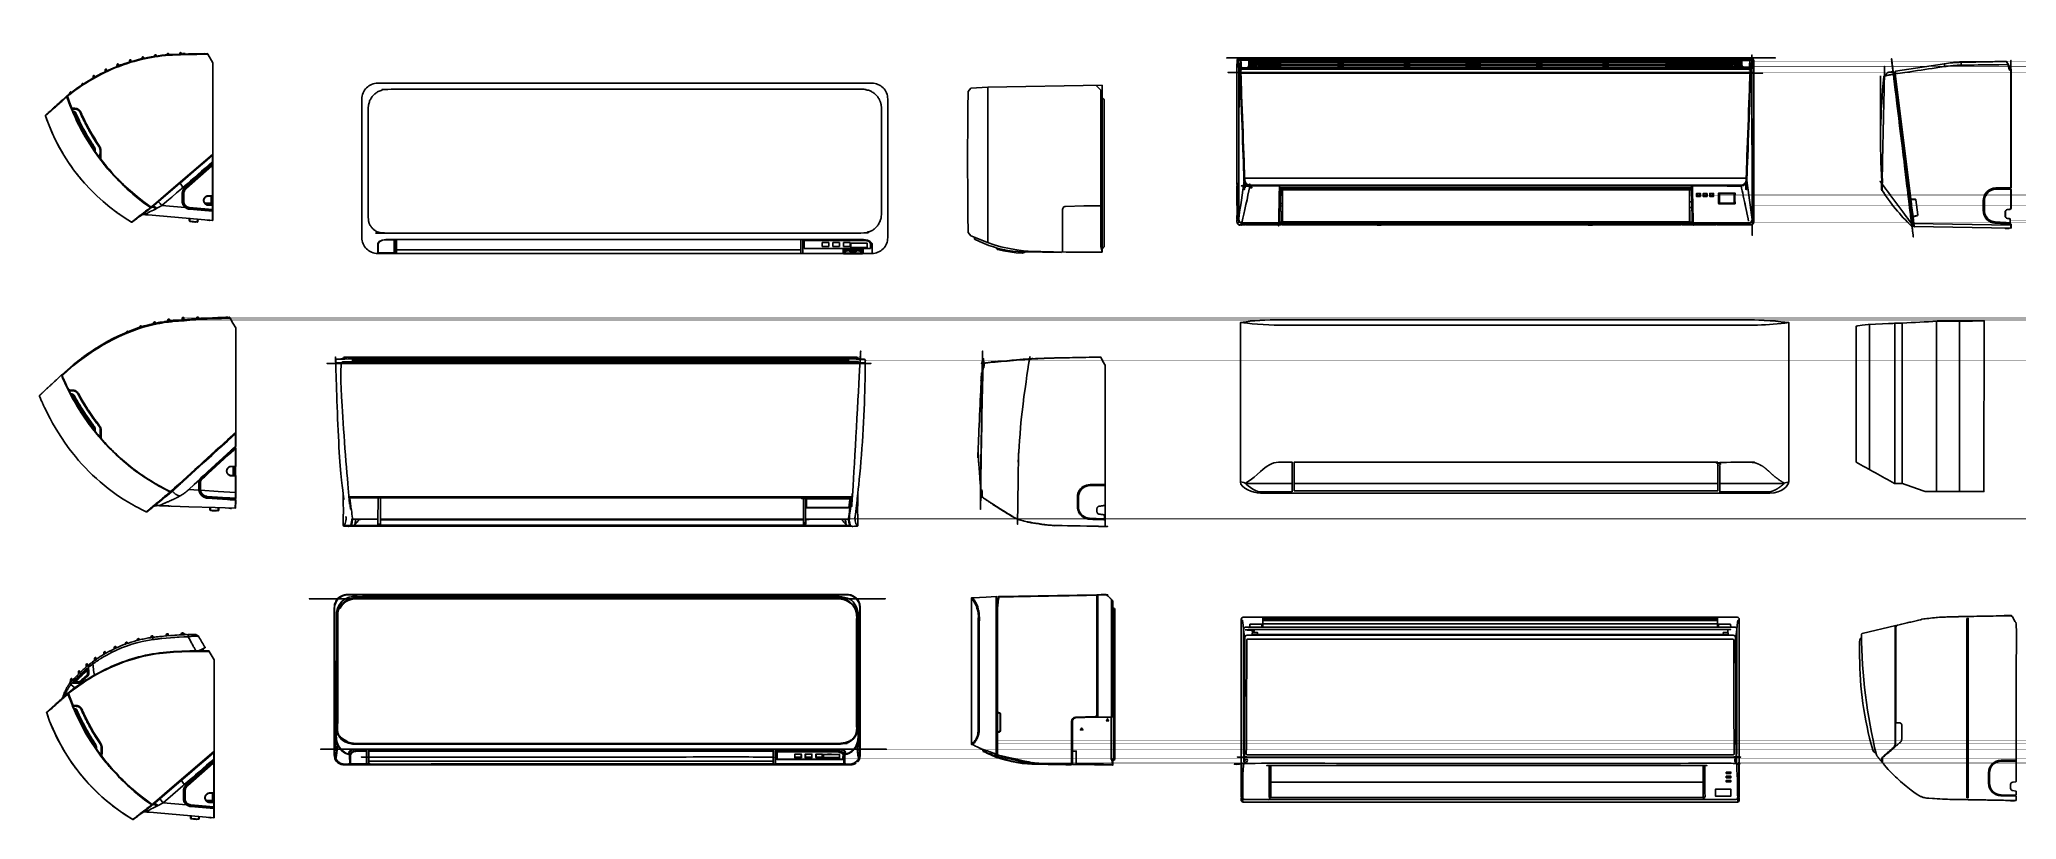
# Model space of a CAD drawing. Header units: millimetres. Extents: x 1291 to 5660, y 748 to 2981.
# Drawn here: x 2475 to 5611, y 1745 to 2981 of the extents above; entities that cross this region are included whole.
import ezdxf

# ---------------------------------------------------------------- set-up
doc = ezdxf.new("R2010")
doc.units = ezdxf.units.MM

msp = doc.modelspace()

# ---------------------------------------------------------------- linework, layer by layer
for p, q in [((4393.7, 2949.9), (4393.7, 2945.8)), ((4393.9, 2950), (4393.8, 2950.1)), ((4394.2, 2949.6), (4394.2, 2945.8)), ((4641.5, 2948.3), (4641.5, 2945.8)), ((4739.4, 2948.3), (4739.4, 2945.8)), ((4956.8, 2948.3), (4956.8, 2945.8)), ((5055.4, 2947.9), (5055.4, 2945.8)), ((4393.5, 2940.9), (4393.6, 2940.8)), ((5175.1, 2945.8), (4393.7, 2945.8)), ((4394.2, 2945.2), (4394.2, 2940.9)), ((4442.8, 2940.9), (4442.8, 2943.5)), ((4536.4, 2938.5), (4536.4, 2935.7)), ((4641.5, 2940.9), (4641.5, 2943.9)), ((4641.5, 2938.5), (4641.5, 2935.7)), ((4646.5, 2943.9), (4646.5, 2940.9)), ((4739.4, 2938.5), (4739.4, 2935.7)), ((4758.9, 2943.9), (4758.9, 2940.9)), ((4851.7, 2940.9), (4851.7, 2943.9)), ((4851.7, 2938.5), (4851.7, 2935.7)), ((4856.7, 2943.9), (4856.7, 2940.9)), ((4956.8, 2940.9), (4956.8, 2943.9)), ((4956.8, 2938.5), (4956.8, 2935.7)), ((4961.8, 2943.9), (4961.8, 2940.9)), ((5055.4, 2943.5), (5055.4, 2940.9)), ((5055.4, 2938.1), (5055.4, 2935.7)), ((5174.6, 2940.9), (5174.6, 2945.1)), ((5175.2, 2945.6), (5175.1, 2945.5)), ((5532.6, 2945.1), (5532.3, 2945.1)), ((2532.7, 2864.8), (2532.8, 2864.7)), ((2747.7, 2780.8), (2747.5, 2780.8)), ((4443.4, 2744.6), (5095.5, 2744.6)), ((5124.9, 2736.6), (5124.9, 2736.4)), ((5163.5, 2737.3), (5139.4, 2737.3)), ((5191.7, 2732.8), (5191.7, 2732.7)), ((2598.9, 2706.3), (2598.6, 2706.4)), ((2717.3, 2692.3), (2717.3, 2692.5)), ((2719.7, 2692), (2720, 2692)), ((5601.9, 2688.4), (5601.9, 2681.8)), ((3749.6, 2649), (3749.6, 2642.6)), ((3781.3, 2649), (3781.3, 2642.6)), ((3993.5, 2650.5), (3993.5, 2649.9)), ((2510, 2449), (2510.1, 2448.7)), ((2533.2, 2423.7), (2532.9, 2423.9)), ((2779.4, 2289.9), (2779.4, 2289.6)), ((2785.8, 2304.2), (2785.8, 2290.2)), ((2728.3, 2269.4), (2728.3, 2269.5)), ((2665.6, 2242.5), (2665.5, 2242.5)), ((2666.1, 2242.8), (2666, 2242.7)), ((2671, 2245.1), (2670.9, 2245.1)), ((2746.5, 2237), (2746.5, 2236)), ((2752.4, 2234.5), (2752.6, 2234.5)), ((2759.5, 2238.6), (2759.5, 2238.5)), ((2785.6, 2238.1), (2785.6, 2238.2)), ((2966.7, 2209.6), (3763.2, 2209.6)), ((4025.5, 2221.2), (4025.7, 2221.1)), ((2987.9, 2096.4), (3731.6, 2096.4)), ((4177.7, 2008.9), (4175.6, 2008.9)), ((2525.1, 1962.8), (2525, 1962.7)), ((2525.3, 1963.2), (2525.2, 1963)), ((2525.6, 1963.9), (2525.7, 1964)), ((3993.1, 1884.3), (3992.6, 1884.3)), ((2571.8, 1864.8), (2571.6, 1864.7)), ((2980.7, 1855.8), (2980.7, 1853.3)), ((3738.8, 1853.3), (3738.8, 1855.8)), ((2967.6, 1834.5), (2967.6, 1834.3)), ((3640.3, 1832.6), (3626.5, 1832.6)), ((3743.9, 1848), (3743.9, 1841.9)), ((3751.7, 1832.5), (3751.7, 1833.2)), ((2751.9, 1775.2), (2749.3, 1775.2)), ((2720.1, 1745.6), (2720, 1745.6))]:
    msp.add_line(p, q)
for points in [[(2518.9, 2891.8), (2518.9, 2891.8), (2518.9, 2891.9), (2519, 2891.9), (2519, 2891.9), (2519, 2891.9), (2519.7, 2892.5), (2520.4, 2893.1), (2521.1, 2893.6), (2521.8, 2894.2, -0.072459), (2598.4, 2938.4, -0.082943), (2685.9, 2957.3), (2698.8, 2957.8), (2711.7, 2958.2), (2724.6, 2958.5), (2737.5, 2958.6)], [(2742.2, 2957.5), (2737.5, 2957.5), (2724.6, 2957.4), (2711.7, 2957.2), (2698.8, 2956.8), (2685.9, 2956.3, 0.082906), (2598.8, 2937.4), (2598.5, 2938.1), (2598.4, 2938.4)], [(2617.7, 2945.2), (2617.8, 2945.5), (2617.8, 2946), (2617.8, 2946.4), (2617.9, 2946.8), (2617.9, 2947.2), (2617.9, 2947.2), (2617.9, 2947.3), (2617.9, 2947.5), (2617.9, 2947.6), (2618, 2947.7), (2618, 2947.8), (2618, 2947.8), (2618, 2947.9), (2618, 2947.9, -0.323074), (2618.7, 2948.8), (2619.5, 2948.9, -0.415061), (2620, 2948.5), (2620, 2948.5), (2620, 2948.4), (2620, 2948.4), (2620, 2948.3), (2620, 2948.2), (2620.1, 2948.1), (2620.1, 2948), (2620.1, 2948), (2620.1, 2947.9), (2620.1, 2947.8), (2620.1, 2947.5), (2620.1, 2947.1), (2620.2, 2946.7), (2620.2, 2946.3), (2620.2, 2946)], [(2637.7, 2950.6), (2637.7, 2951), (2637.7, 2951.4), (2637.8, 2951.7), (2637.8, 2952), (2637.8, 2952.1), (2637.8, 2952.1), (2637.8, 2952.2), (2637.8, 2952.2), (2637.8, 2952.2), (2637.8, 2952.2), (2637.8, 2952.3), (2637.8, 2952.4), (2637.8, 2952.5), (2637.9, 2952.6), (2637.9, 2952.6, -0.339163), (2638.7, 2953.5), (2639.2, 2953.6, -0.418994), (2639.8, 2953.1), (2639.8, 2953.1), (2639.8, 2953.1), (2639.8, 2953), (2639.8, 2953), (2639.9, 2952.9), (2639.9, 2952.8), (2639.9, 2952.7), (2639.9, 2952.5), (2639.9, 2952.2), (2639.9, 2951.9), (2640, 2951.1)], [(2657.6, 2954.4), (2657.7, 2954.8), (2657.7, 2955.1), (2657.7, 2955.4), (2657.7, 2955.4), (2657.7, 2955.5), (2657.7, 2955.6), (2657.7, 2955.6), (2657.8, 2955.7), (2657.8, 2955.8), (2657.8, 2955.9), (2657.8, 2955.9, -0.352743), (2658.6, 2956.8), (2659.3, 2956.9, -0.415061), (2659.9, 2956.5), (2659.9, 2956.4), (2659.9, 2956.3), (2659.9, 2956.2), (2659.9, 2956.1), (2659.9, 2956.1), (2659.9, 2956), (2659.9, 2956), (2659.9, 2955.9), (2659.9, 2955.6), (2660, 2955.3), (2660, 2954.8)], [(2677.7, 2957.7), (2677.7, 2957.8), (2677.7, 2957.9), (2677.7, 2957.9), (2677.7, 2958), (2677.7, 2958.1, -0.359995), (2678.6, 2959), (2679, 2959), (2679.3, 2959.1, -0.401039), (2679.9, 2958.6), (2679.9, 2958.6), (2679.9, 2958.6), (2679.9, 2958.5), (2679.9, 2958.4), (2679.9, 2958.4), (2679.9, 2958.3), (2679.9, 2958.2)], [(2697.6, 2957.7), (2697.6, 2958.2), (2697.6, 2958.5), (2697.7, 2958.7), (2697.7, 2958.8), (2697.7, 2958.9), (2697.7, 2958.9), (2697.7, 2959), (2697.7, 2959.1), (2697.7, 2959.1), (2697.7, 2959.2), (2697.7, 2959.2), (2697.7, 2959.3, -0.37982), (2698.7, 2960.2), (2699, 2960.2), (2699.3, 2960.2, -0.412819), (2699.8, 2959.8), (2699.8, 2959.7), (2699.8, 2959.7), (2699.8, 2959.7), (2699.9, 2959.6), (2699.9, 2959.5), (2699.9, 2959.4), (2699.9, 2959.4), (2699.9, 2959.3), (2699.9, 2959.2), (2699.9, 2959.2), (2699.9, 2958.9), (2699.9, 2958.6), (2700, 2958.2), (2700, 2957.8), (2700, 2957.8)], [(2741.7, 2958.6), (2736.4, 2958.5), (2736.1, 2958.5), (2735, 2958.5), (2734.9, 2958.5), (2734, 2958.5), (2733.6, 2958.5), (2733.1, 2958.5), (2732.6, 2958.5), (2732, 2958.5), (2731.5, 2958.5), (2730.9, 2958.5), (2730.7, 2958.5), (2730.4, 2958.5), (2730.1, 2958.5), (2729.8, 2958.5), (2729.2, 2958.5), (2728.6, 2958.5), (2728, 2958.5), (2727.7, 2958.5), (2726.8, 2958.5), (2726.2, 2958.5), (2725.8, 2958.5), (2725.5, 2958.5), (2725.2, 2958.5), (2725.1, 2958.4), (2724.9, 2958.4), (2724, 2958.4), (2723.1, 2958.4), (2723.1, 2958.4), (2723.1, 2958.4), (2718.4, 2958.3), (2713.8, 2958.3), (2706, 2958), (2706, 2958.5, 0.404401), (2705.8, 2958.7), (2702.2, 2958.7)], [(4379.1, 2951.7), (4379.5, 2951.7), (4379.2, 2951.7, 0.372174), (4374.5, 2947.1), (4374.5, 2946.7), (4374.5, 2947, -0.370245)], [(4393.5, 2948.2), (4380.7, 2948.2), (4380.7, 2948.2), (4380.7, 2948.2, 0.004018), (4380.6, 2949.6)], [(4393.5, 2948.2, -0.447718), (4393.7, 2947.9), (4393.7, 2948), (4393.7, 2947.9, 0.317672), (4394.1, 2947.5), (4394.2, 2947.5), (4442.8, 2947.5)], [(4393.9, 2950.5), (4393.9, 2950.5), (4393.9, 2950.5), (4393.9, 2950.5), (4393.9, 2950.5), (4393.9, 2950.5), (4393.9, 2950.5), (4393.9, 2950.5, -0.203654), (4393.7, 2950.5)], [(4394.2, 2949.5), (4394.2, 2949.6, 0.195941), (4393.9, 2950), (4393.9, 2950)], [(5174.7, 2949, 0.04982), (5175.1, 2949), (5175.1, 2949)], [(2562.2, 2921.1), (2562.2, 2921.2), (2562.2, 2921.5), (2562.2, 2921.8), (2562.1, 2922.3), (2562.1, 2922.8), (2562.1, 2922.9), (2562.1, 2923), (2562.1, 2923), (2562.1, 2923.1), (2562.1, 2923.3), (2562, 2923.4), (2562, 2923.5), (2562, 2923.6), (2562, 2923.7), (2562, 2923.7, 0.556707), (2561.3, 2924.1), (2560.9, 2923.8), (2560.8, 2923.8), (2560.7, 2923.7), (2560.6, 2923.6), (2560.6, 2923.5), (2560.5, 2923.4), (2560.5, 2923.3), (2560.4, 2923.2), (2560.4, 2923.1), (2560.4, 2923), (2560.4, 2922.6), (2560.4, 2922.4)], [(2599.9, 2941.6), (2599.9, 2941.7), (2599.9, 2941.9), (2599.9, 2941.9), (2599.9, 2942), (2599.9, 2942), (2599.9, 2942.1, 0.415061), (2599.2, 2942.5), (2598.8, 2942.4, 0.295633), (2598.2, 2941.5), (2598.2, 2941.5), (2598.2, 2941.4), (2598.2, 2941.4), (2598.2, 2941.3), (2598.1, 2941.1), (2598.1, 2941), (2598.1, 2940.8), (2598.1, 2940.6), (2598.1, 2940.2), (2598, 2939.7), (2598, 2939.2), (2597.9, 2938.6), (2597.9, 2938.1)], [(2605.8, 2941), (2602.3, 2941, 0.404401), (2602, 2940.8), (2602, 2940), (2602, 2940)], [(4377.2, 2694.4), (4377.1, 2695.1), (4377.2, 2695.2), (4377.2, 2696.1, -0.000012), (4377.7, 2930.3), (4377.7, 2931.7), (4377.7, 2931.7)], [(4393.6, 2940.7), (4393.6, 2940.7), (4393.7, 2940.6), (4393.6, 2940.2, 0.001381), (4393.3, 2936.2), (4393.2, 2935.7)], [(4393.9, 2945.6), (4393.9, 2945.6), (4393.9, 2945.6), (4393.9, 2945.6), (4393.9, 2945.6), (4393.9, 2945.6), (4393.9, 2945.6, -0.185112), (4394.1, 2945.1), (4394.2, 2945.1)], [(4398.1, 2935.7), (4398.1, 2936.9, -0.013818), (4398.9, 2936.9), (4398.9, 2936.8), (4399, 2936.8), (4404.9, 2936.5)], [(4408.2, 2935.7), (4408.1, 2936.2), (4408.2, 2936.2), (4408.1, 2936.2, 0.154277), (4407.1, 2935.8), (4407, 2935.7)], [(4433.8, 2935.7), (4433.8, 2936.9), (4433.8, 2936.9), (4433.8, 2937, 0.034873), (4433.7, 2937.9), (4433.7, 2937.9)], [(4442.8, 2937.7), (4434.1, 2937.7), (4434.1, 2937.6, -0.064912), (4434.3, 2936.4), (4434.3, 2936.6), (4434.3, 2935.7)], [(4739.4, 2947.4, 0.367613), (4738.9, 2946.9), (4738.9, 2946.9)], [(4739.4, 2943, 0.33305), (4738.9, 2942.4), (4738.9, 2942.5), (4738.9, 2942.4), (4738.9, 2940.9)], [(4962.3, 2940.9), (4962.3, 2942.4), (4962.3, 2942.4), (4962.3, 2942.5, 0.342335), (4961.9, 2942.9), (4961.8, 2943)], [(4962.3, 2945.8), (4962.3, 2946.9), (4962.3, 2946.9), (4962.3, 2947, 0.369098), (4961.9, 2947.4)], [(4963.3, 2936.2), (5054.5, 2936.2), (5054.5, 2936.2), (5054.4, 2936.2), (5054.4, 2937.1), (5054.6, 2937.1, 0.008588), (5054.9, 2937.1), (5054.9, 2937.1)], [(5163.1, 2935.7), (5163.1, 2935.8), (5163.1, 2936.3), (5161.3, 2936.3), (5161.2, 2936.3, 0.019476), (5160.7, 2936.2), (5160.6, 2936.2), (5160.8, 2936.2), (5160.6, 2935.7)], [(5175.6, 2935.7), (5175.5, 2936.2, 0.002129), (5175.2, 2940.1), (5175.1, 2940.6), (5175.2, 2940.5), (5175.2, 2938.2), (5164.1, 2938.2), (5163.9, 2936.5), (5163.9, 2936.1), (5163.9, 2936.1)], [(5163.9, 2936), (5163.9, 2935.9), (5163.9, 2935.7), (5163.9, 2936), (5170, 2936.3), (5170.1, 2936.4, 0.000339), (5170.5, 2936.4), (5175.3, 2936.4)], [(5175, 2945.8, 0.186677), (5175.1, 2946.1), (5175.1, 2946.2)], [(5175, 2944.7), (5175, 2944.7, -0.05488), (5175.1, 2944.7)], [(5186.7, 2690.1), (5186.7, 2690.1), (5187.4, 2690.1, 0.33268), (5191.6, 2694.4), (5191.7, 2695.2), (5191.7, 2695.1), (5191.2, 2931.7)], [(5406.3, 2928.7), (5406.3, 2928.7), (5406.4, 2928.7), (5405.7, 2928.3), (5402, 2924.4), (5402, 2924.5), (5400.9, 2923.3, 0.164149), (5400.4, 2922.1), (5400.4, 2922.1, 0.040976), (5397.2, 2755.5), (5397.2, 2755.5), (5397.2, 2755.5), (5397.2, 2755.1, 0.001032), (5397, 2752.5), (5397, 2752.2), (5397, 2752.1), (5397, 2752.1)], [(5417.9, 2927.2), (5417.8, 2927.4, 0.038626), (5416.4, 2926.9)], [(5417.9, 2927.4), (5418.8, 2930.5), (5419, 2930.7), (5496.5, 2942.6), (5496.5, 2942.6, -0.033892), (5523.2, 2944.9, 0.005453), (5518.2, 2944.8)], [(5497.1, 2938.2), (5489.2, 2937, -0.001527), (5441.8, 2929.9), (5418.2, 2926.5), (5418.2, 2926.5), (5443.2, 2728.7)], [(5503, 2943.5, -0.013274), (5513.4, 2944.5), (5513.4, 2944.5), (5513.7, 2944.5)], [(5514.8, 2944.6), (5514.6, 2944.6), (5514.7, 2944.6, -0.00492), (5517, 2944.7)], [(5523.2, 2940.3), (5530.6, 2940.4, -0.001542), (5582.6, 2941), (5597.4, 2941.2), (5597.4, 2941.2), (5597.4, 2941.2)], [(2518.4, 2890.6), (2518.4, 2890.6), (2518.4, 2890.6), (2518.4, 2890.5), (2518.5, 2890.3, 0.000368), (2505.5, 2878.6)], [(2523.5, 2897.4), (2523.8, 2897.6), (2524, 2897.8), (2524.1, 2897.9), (2524.1, 2897.9, -0.631492), (2524.9, 2897.6), (2524.9, 2897.5), (2525, 2897.3), (2525, 2897.2), (2525, 2897.1), (2525, 2897.1)], [(2544.2, 2910.1), (2544.2, 2910.1), (2544.2, 2910.3), (2544.2, 2910.4), (2544.2, 2910.4), (2544.2, 2910.5), (2544.1, 2910.7), (2544.1, 2910.8), (2544.1, 2911), (2544.1, 2911.1, 0.586756), (2543.3, 2911.4), (2543.1, 2911.3), (2542.9, 2911.1, 0.211774), (2542.5, 2910.4), (2542.5, 2910.3), (2542.5, 2910.1), (2542.5, 2909.9), (2542.4, 2909.7), (2542.4, 2909.6), (2542.4, 2909.6), (2542.4, 2909.5), (2542.4, 2909.4), (2542.4, 2909.3), (2542.4, 2909.2), (2542.4, 2909)], [(3750.2, 2641.9), (3011.5, 2641.9, -0.414214), (2986.5, 2666.9), (2986.5, 2886.8, -0.414214), (3011.5, 2911.8), (3795.5, 2911.8, -0.414214), (3820.5, 2886.8), (3820.5, 2666.9, -0.414214), (3795.5, 2641.9), (3780.7, 2641.9)], [(3948.2, 2898.9), (3947.7, 2870.9, 0.005992), (3947.8, 2703), (3948.2, 2675)], [(2621.2, 2691.8), (2621.2, 2691.8), (2621.2, 2691.8, -0.180587), (2484.7, 2860.3), (2484.7, 2860.3)], [(2526.8, 2870.9), (2526.9, 2870.8), (2526.7, 2870.8), (2526.7, 2870.9, -0.047263), (2526.4, 2871.6), (2526.4, 2871.6), (2526.6, 2871.6), (2526.6, 2871.6), (2526.6, 2871.5), (2526.5, 2871.5), (2526.4, 2871.4), (2526.4, 2871.5), (2526.4, 2871.6), (2526.3, 2871.7), (2526.3, 2871.8)], [(2534.8, 2870.1), (2534.7, 2870.2), (2534.5, 2870.2), (2534.4, 2870.2), (2534.4, 2870.3), (2534.3, 2870.3), (2534.2, 2870.3), (2533.7, 2870.5), (2533.1, 2870.6), (2532.5, 2870.7), (2531.9, 2870.8), (2531.1, 2870.8), (2529.7, 2870.9), (2528.9, 2870.9), (2528.2, 2870.9), (2527.4, 2871), (2527.1, 2871), (2526.8, 2871), (2526.8, 2871, -0.002559), (2531.9, 2870.6), (2531.9, 2870.7), (2531.9, 2870.8), (2532.2, 2870.8), (2532.3, 2870.7), (2532.5, 2870.7), (2532.8, 2870.7), (2533.1, 2870.6), (2533.4, 2870.6), (2533.6, 2870.5), (2533.9, 2870.4), (2534.2, 2870.3), (2534.8, 2870.1), (2535, 2870), (2535.3, 2869.8), (2535.4, 2869.8), (2535.4, 2869.8), (2535.5, 2869.7), (2535.6, 2869.7), (2535.7, 2869.6)], [(2702.7, 2746.7, -0.027123), (2698.1, 2753.6), (2710.9, 2764.6), (2723.8, 2775.5), (2736.6, 2786.5), (2749.5, 2797.5), (2749.5, 2797.3), (2749.5, 2797.1), (2749.5, 2796.9), (2749.5, 2796.7), (2749.5, 2796.4), (2749.5, 2796.2), (2749.5, 2796), (2749.5, 2795.9), (2749.5, 2795.8), (2749.5, 2795.6), (2749.5, 2795.3), (2749.5, 2795.1), (2749.5, 2794.5), (2749.6, 2793.9), (2749.5, 2793.2), (2749.5, 2792.6), (2749.5, 2792.4), (2749.5, 2792.1), (2749.5, 2791.9), (2749.5, 2791.2), (2749.5, 2790.5), (2749.5, 2789.8), (2749.5, 2789.1), (2749.5, 2788.9), (2749.5, 2788.7), (2749.5, 2788.6), (2749.5, 2788.4), (2749.5, 2788), (2749.5, 2787.6), (2743.7, 2782.5), (2737.9, 2777.3), (2732, 2772.2), (2726.2, 2767.1), (2720.4, 2761.9), (2714.5, 2756.9), (2708.6, 2751.8), (2702.7, 2746.7), (2701.5, 2745.7), (2700.2, 2744.6), (2692.5, 2738), (2684.8, 2731.3), (2677, 2724.7), (2669.3, 2718), (2667.8, 2719.7), (2666.5, 2721.1), (2665.3, 2722.4), (2664.4, 2723.2), (2663.7, 2723.8), (2663.4, 2723.9)], [(2749.9, 2798), (2749.9, 2797.8), (2749.9, 2797.5), (2749.9, 2797.2), (2749.9, 2796.5), (2749.9, 2795.9), (2750, 2795.2), (2750, 2794.5), (2750, 2794.3), (2750, 2794.2), (2750, 2794), (2750, 2793.8), (2750, 2793.1), (2750, 2792.3), (2750, 2791.6), (2750, 2790.8), (2750, 2790), (2750, 2789.3), (2750, 2785), (2749.9, 2784.7), (2747, 2782.1), (2746.8, 2781.7), (2746.9, 2781.3), (2747.1, 2781.1), (2747.5, 2780.9), (2748, 2781), (2748.4, 2781.3), (2748.9, 2781.6), (2749.4, 2781.5), (2749.9, 2781.2), (2750, 2780.6), (2750, 2733.5), (2749.9, 2733.2), (2749.5, 2733), (2743, 2733, 1), (2743, 2719), (2749.5, 2719), (2749.6, 2719), (2749.6, 2719), (2749.7, 2719), (2749.7, 2718.9), (2749.8, 2718.9), (2749.8, 2718.9), (2749.8, 2718.9), (2749.8, 2718.9), (2749.9, 2718.9)], [(2531.9, 2771.2), (2531.9, 2771.1), (2532.1, 2770.8), (2532.3, 2770.6), (2532.6, 2770.3), (2532.8, 2770), (2533, 2769.7), (2533.2, 2769.4), (2533.4, 2769.1), (2533.6, 2769), (2533.9, 2768.5), (2534.1, 2768.3), (2534.3, 2768), (2534.6, 2767.7), (2534.8, 2767.4), (2535.7, 2766.2), (2535.8, 2766.1), (2535.9, 2765.9), (2536, 2765.8), (2536.2, 2765.7), (2536.4, 2765.4), (2536.6, 2765.1), (2536.7, 2764.9), (2536.9, 2764.8), (2537, 2764.7), (2537.1, 2764.5), (2537.5, 2763.9), (2538, 2763.4), (2538.5, 2762.8), (2538.9, 2762.2), (2539.4, 2761.7), (2540.3, 2760.5), (2541.3, 2759.4, 0.057389)], [(5181.9, 2757.7), (5181.9, 2758, -0.002068), (5182.1, 2760.7), (5182.1, 2761), (4386.7, 2761), (4386.8, 2760.7, -0.002068), (4386.9, 2758), (4386.9, 2757.7)], [(2621.9, 2738.2), (2621.9, 2738.2), (2622, 2738.2), (2622, 2738.1), (2622.9, 2737.4), (2624.7, 2735.9), (2625.5, 2735.1), (2627.3, 2733.6), (2629.1, 2732.2), (2632.7, 2729.3), (2636.3, 2726.4, -0.032965), (2637, 2725.9), (2636.9, 2725.9), (2637.2, 2725.6), (2637.6, 2725.3), (2643.8, 2720.7), (2650.2, 2716.1), (2650.2, 2716.1), (2650.3, 2716.2), (2650.3, 2716.2), (2650.3, 2716.2), (2650.7, 2715.8), (2651.2, 2715.5), (2651.5, 2715.3), (2651.7, 2715.2), (2652.2, 2714.8), (2652.2, 2714.8)], [(2703.2, 2734.4, 0.223898), (2703.4, 2734.9), (2703.2, 2734.5), (2702.8, 2734.3), (2702.8, 2734.3), (2703.2, 2734.4), (2703.3, 2734.2), (2703.5, 2733.9), (2702.9, 2733.7), (2702.5, 2733.7)], [(4442.2, 2691.6), (4442.2, 2691.7), (4442.2, 2691.7), (4440.7, 2690.7), (4440.8, 2691.9, -0.000054), (4441.9, 2743.4), (4441.9, 2744.9), (4441.9, 2744.9)], [(4442.2, 2691.8), (4442.3, 2692.5), (4442.3, 2692.6, 0.000057), (4443.4, 2742.3), (4443.4, 2742.6), (4443.4, 2742.6), (4443.4, 2744.6), (5095.4, 2744.6), (5095.4, 2744.6), (5095.5, 2742.6), (5095.5, 2742.6), (5095.5, 2742.6), (5095.5, 2741.2, 0.000116), (5096.5, 2693.7), (5096.6, 2692.5), (5096.6, 2691.7), (5096.6, 2691.7)], [(4443.3, 2744.6), (4443.3, 2743.2, -0.00022), (4442.2, 2692.9), (4442.2, 2691.7, 0.227494), (4442.2, 2691.8)], [(5103.9, 2733.6), (5103.9, 2733.1), (5103.3, 2732.6), (5103.3, 2732.8, 0.007116), (5103.3, 2736.6)], [(5104, 2736.7), (5104, 2736.7, -0.005912), (5104.3, 2736.4), (5104.3, 2736.4), (5104.2, 2736.4), (5104.3, 2736.3), (5104.3, 2733.4), (5104.2, 2733.4), (5104.2, 2733.4)], [(5114.4, 2733.1), (5113.8, 2732.6), (5113.8, 2732.8, 0.006404), (5113.8, 2736.6), (5113.8, 2736.9)], [(5114.7, 2733.4), (5114.8, 2733.4), (5114.8, 2733.4), (5114.8, 2736.3), (5114.8, 2736.4), (5114.8, 2736.4), (5114.8, 2736.4, -0.014379), (5114.5, 2736.7), (5114.5, 2736.7)], [(5115, 2732.9), (5118.9, 2732.9), (5118.9, 2732.7), (5118.8, 2732.7), (5115, 2732.7), (5114.9, 2732.7), (5114.9, 2732.9), (5114.8, 2732.9, -0.156132), (5114.5, 2733), (5114.6, 2733), (5114.5, 2733), (5114.5, 2733)], [(5119.4, 2736.5), (5119.4, 2736.6), (5119.5, 2736.4), (5119.5, 2736.5), (5120, 2736.8), (5120, 2736.6, 0.004269), (5120, 2732.8), (5120, 2732.6), (5119.5, 2733.1), (5119.4, 2733.2)], [(5124.9, 2736.4), (5124.3, 2736.8, -0.001423), (5124.3, 2732.8), (5124.3, 2732.6)], [(5129.8, 2737.1), (5129.8, 2737.1), (5129.8, 2737.1), (5129.8, 2737), (5129.7, 2737, -0.009056), (5129.4, 2736.9)], [(5138.9, 2736.8), (5139, 2735.3, -0.019066), (5139, 2723.3), (5138.9, 2721.8, 0.019849), (5139, 2734.1), (5139, 2734.2), (5139, 2734.3, 0.003549), (5138.9, 2736.6), (5138.9, 2736.7), (5138.9, 2736.8), (5138.9, 2736.9), (5138.9, 2736.9), (5138.9, 2736.8)], [(5163.5, 2736.7), (5163.5, 2735.1, 0.004673), (5163.5, 2723.3), (5163.5, 2721.9)], [(5193.9, 2750.5, 0.008646), (5193.8, 2746.9), (5193.8, 2746.7), (5193.8, 2746.5), (5193.8, 2746.3, 0.004551), (5193.6, 2732.4)], [(5397.1, 2752.1), (5397.1, 2752.1), (5397, 2752.2, 0.002562), (5396.6, 2744.7, 0.148211), (5397, 2743.4), (5397, 2743.4), (5397, 2743.4), (5397, 2743.4, 0.062196), (5444.6, 2685.1)], [(5399.6, 2739.4), (5399.8, 2739, 0.017703), (5401.7, 2736.3), (5401.9, 2736)], [(5443.5, 2728.2), (5449.5, 2727.9, -0.168767), (5450.7, 2727.4), (5450.7, 2727.4), (5450.7, 2727.4), (5450.8, 2727.4), (5450.7, 2727.4), (5450.7, 2727.4), (5450.7, 2727.4), (5450.7, 2727.4)], [(5602.2, 2743.4), (5602.2, 2713.8), (5601.9, 2713.8, -0.376669), (5600.4, 2712.1), (5600.4, 2712.1), (5596.6, 2711.7), (5596.6, 2711.6), (5596.6, 2711.6), (5596.6, 2711.6), (5596.6, 2711.6), (5596.6, 2711.5), (5596.6, 2711.5)], [(2750, 2706.7), (2750, 2706.7), (2750, 2707.1), (2750, 2707.2), (2750, 2707.4), (2750, 2707.6), (2750, 2708.2), (2750, 2708.4), (2750, 2708.9), (2750, 2708.9), (2750, 2708.9), (2750, 2709), (2750, 2709), (2749.9, 2706.4), (2749.9, 2703.9), (2749.9, 2701.7), (2749.9, 2699.7), (2749.9, 2698), (2749.9, 2696.6), (2750, 2695.6), (2750, 2695), (2750, 2694.7, -0.430132), (2749.5, 2694.2), (2641.9, 2703.7)], [(2701.9, 2725.7), (2701.8, 2725.8, -0.222278), (2702.1, 2726.2)], [(2733.7, 2711), (2733.4, 2711.7, -0.227102), (2733.5, 2712.5), (2732.8, 2711)], [(2735.7, 2710.8), (2735.6, 2710.8), (2735.6, 2710.8), (2735.6, 2710.8), (2735.6, 2710.8), (2735.5, 2710.8), (2735.5, 2710.8), (2735.5, 2710.8), (2735.5, 2710.8), (2735.4, 2710.8), (2735.4, 2710.8), (2736.3, 2710.7), (2745.5, 2709.9), (2746.4, 2709.8), (2746.4, 2709.8), (2746.4, 2709.8), (2746.5, 2709.8), (2746.5, 2709.8, -0.254381), (2746, 2710.2), (2747.2, 2710.5), (2747.7, 2710.1)], [(2749.8, 2721.7, -0.413793), (2748.4, 2720.3), (2739.1, 2720.3)], [(2739.7, 2719.8), (2740.3, 2720.2, -0.147587), (2740.8, 2720.3)], [(2745.9, 2710.5), (2745.9, 2710.5), (2745.9, 2710.5), (2745.9, 2710.5), (2745.9, 2710.4), (2745.9, 2710.3), (2745.9, 2710.3), (2745.9, 2710.3), (2745.9, 2710.3), (2745.9, 2710.2), (2745.9, 2710.2), (2745.9, 2710.2), (2745.8, 2710), (2745.5, 2709.9, -0.12088), (2745.4, 2710.4)], [(2745.9, 2710.6), (2746.6, 2710.8, 0.260096), (2747.2, 2711.3)], [(2749.2, 2711.1), (2749.2, 2710, -0.107331), (2749.1, 2709.6)], [(2749.8, 2709.5, 0.081137), (2749.8, 2710), (2749.8, 2711.2)], [(4446.4, 2696.2), (4445.4, 2696.2), (4445.4, 2696.7, 0.000775), (4445.5, 2700.2), (4445.5, 2700.6), (4445.5, 2700.7)], [(4446.4, 2700.6), (4445.5, 2700.6, 0.007533), (4445.6, 2701.5), (4445.6, 2701.5), (4445.6, 2702.6, -0.001052), (4445.9, 2710.5), (4446, 2711.4), (4446, 2711.9, 0.002422), (4446.2, 2716.5), (4446.2, 2717.1)], [(5092.9, 2696.2), (5092.9, 2696.7, -0.000775), (5092.8, 2700.2), (5092.8, 2700.6), (5092.4, 2700.6)], [(5194.1, 2696), (5193.9, 2696.5), (5193.9, 2696.7), (5193.9, 2696.9), (5193.9, 2697.1, -0.00693), (5193.6, 2713.4)], [(5447.2, 2699.9), (5452.9, 2701.7), (5452.9, 2701.7, 0.243312), (5454.4, 2703.1)], [(5452.8, 2701.9), (5452.8, 2701.9, 0.167413), (5453.9, 2702.7), (5453.9, 2702.7), (5453.9, 2702.7)], [(5558.2, 2710.3, 0.396488), (5577.1, 2690.2)], [(5596.6, 2711.5), (5596.6, 2711.4), (5596.6, 2711.4), (5596.6, 2711.4), (5596.6, 2711.4), (5600.4, 2711.8), (5600.4, 2711.8, 0.374658), (5602.2, 2713.8)], [(5601.1, 2695.3, 0.376272), (5599.3, 2697.3), (5599.3, 2697.3), (5596.6, 2697.6), (5596.6, 2697.6), (5596.6, 2697.5, -0.014042), (5596.6, 2697.3), (5599.3, 2697), (5599.3, 2697, -0.375988), (5600.8, 2695.3)], [(2745.5, 2694.6), (2745.5, 2694.5, -0.415754), (2745.3, 2694.3), (2745.1, 2694.3), (2741.7, 2694.6), (2741.6, 2694.6)], [(2750, 2694.7), (2750, 2694.7, -0.441894)], [(3958, 2667.3), (3958.1, 2664.7), (3966.1, 2660.7, 0.092382), (4026.8, 2645), (4035.7, 2644.7)], [(4377.1, 2695.1), (4377.1, 2695.1), (4377.1, 2695.1), (4377.1, 2694.9, 0.10157), (4377.5, 2693.1), (4377.6, 2692.9)], [(4442.2, 2691.5), (4440.7, 2690.1), (4440.7, 2690.1, -0.150709), (4440.6, 2690.1)], [(4442.2, 2691.1), (4442.2, 2691.1), (4442.1, 2691), (4442.1, 2691), (4442.1, 2691, -0.039389), (4442.5, 2691.1), (4442.7, 2691.1), (4442.7, 2691.1), (4442.7, 2691.5)], [(5078.7, 2687.8), (5078.6, 2687.8), (5078.5, 2687.8), (5078.5, 2687.8), (5078.7, 2687.8, -0.010893), (5083.2, 2688), (5083.6, 2688), (5084.1, 2688), (5085.3, 2688, -0.003315), (5097, 2688.1)], [(5092.9, 2694.5), (5092.9, 2694.7, 0.00909), (5092.9, 2695.9), (5092.9, 2696.2), (5092.4, 2696.2)], [(5096.7, 2691.5), (5098.1, 2690.1), (5098.1, 2690.1, 0.146562), (5098.2, 2690.1)], [(5190.1, 2687.4), (5189.4, 2687.3), (5189.7, 2687.3, 0.385133), (5194.4, 2692.1), (5194.4, 2692.4), (5194.4, 2691.6, -0.330547)], [(5194, 2695.5), (5194, 2695.5), (5193.9, 2695.7), (5193.9, 2695.7), (5193.9, 2695.7), (5193.9, 2695.8, -0.015019), (5193.9, 2696.5)], [(2727.5, 2538.5), (2727.5, 2538.9), (2727.5, 2539), (2727.4, 2539.2), (2727.4, 2539.4), (2727.4, 2539.5), (2727.4, 2539.7), (2727.4, 2539.8), (2727.4, 2539.9), (2727.4, 2540.1), (2727.4, 2540.1), (2727.4, 2540.2), (2727.4, 2540.2), (2727.4, 2540.3), (2727.3, 2540.4), (2727.3, 2540.6), (2727.3, 2540.6), (2727.3, 2540.6, 0.389246), (2726.8, 2541.1), (2725.5, 2541.1, 0.391989), (2724.5, 2540.2), (2724.5, 2540.2), (2724.5, 2540.1), (2724.5, 2540.1), (2724.5, 2540), (2724.4, 2539.9), (2724.4, 2539.9)], [(2614.8, 2518.8), (2613.9, 2518.3, 0.269163), (2613.3, 2517.5), (2613.3, 2517.5), (2613.3, 2517.5), (2613.3, 2517.4), (2613.3, 2517.3), (2613.3, 2517.2)], [(2634.1, 2524.8), (2634.1, 2524.8), (2634.1, 2524.9), (2634.1, 2525.1), (2634.2, 2525.2), (2634.2, 2525.2), (2634.2, 2525.3), (2634.2, 2525.3), (2634.2, 2525.3), (2634.2, 2525.4), (2634.2, 2525.5), (2634.2, 2525.6), (2634.2, 2525.7), (2634.2, 2525.8), (2634.2, 2525.8, -0.298007), (2634.9, 2526.7), (2636.1, 2527.1, -0.415417), (2636.6, 2526.6), (2636.6, 2526.6), (2636.7, 2526.5), (2636.7, 2526.4), (2636.7, 2526.3), (2636.7, 2526.2)], [(2658, 2533.5), (2658, 2533.5), (2658, 2533.5), (2656.8, 2533.2, 0.322138), (2656.1, 2532.3), (2656.1, 2532.3), (2656, 2532.2), (2656, 2532), (2656, 2531.8), (2656, 2531.8), (2656, 2531.7)], [(2956.9, 2475.2), (2956.9, 2475.2), (2956.9, 2475.5), (2956.9, 2475.6, -0.389097), (2958.9, 2477.5), (2958.9, 2477.5, 0.356468)], [(3756.8, 2476.3), (3756.8, 2476.3), (3756.8, 2476.4, -0.012055), (3757.3, 2477), (3757.4, 2477.1, -0.23949), (3757.6, 2477.2), (3757.6, 2477.2)], [(3762.3, 2477.7), (3771, 2477.5), (3768.8, 2476.5), (3768.8, 2476.5, 0.065875), (3768.2, 2476.1), (3768.2, 2476.1), (3768.2, 2476.1)], [(4072.5, 2475.9), (4073.3, 2476, -0.000397), (4079.6, 2476.2), (4080.3, 2476.2), (4081.2, 2476.2, -0.003171), (4097, 2476.6), (4097.9, 2476.6), (4100.8, 2476.7, -0.000046), (4154.8, 2477.6), (4156.3, 2477.7), (4156.3, 2477.7, -0.006479), (4157.8, 2477.7)], [(2948.2, 2474.5), (2948.9, 2474.5, 0.002753), (2953.4, 2474.8), (2953.9, 2474.9), (2954, 2474.9, 0.006365), (2954.8, 2475), (2954.7, 2475, -0.003089), (2953.8, 2474.9), (2953.8, 2474.9), (2953.2, 2474.8, -0.004293), (2948.6, 2474.5), (2947.9, 2474.5)], [(2974.8, 2470.3), (2974.8, 2470.3, -0.186255), (2974.9, 2470.1), (2974.9, 2469)], [(3755.9, 2474), (3755.8, 2473.8, 0.011304), (3755.4, 2472.1), (3755.4, 2471.8)], [(3769, 2475.7), (3769.1, 2475.7), (3769.1, 2475.7), (3769.1, 2475.7, -0.026004), (3769.3, 2475.6)], [(3775.1, 2475, 0.022644), (3775, 2475), (3775.1, 2475), (3775.1, 2475), (3775, 2475), (3774.5, 2475, -0.010799), (3771, 2475.4), (3770.6, 2475.4), (3770.5, 2475.4), (3770.5, 2475.4)], [(3771.4, 2468.7), (3771.4, 2468.6), (3771.5, 2468.2, -0.018423), (3771.4, 2468.7), (3771.4, 2468.6)], [(3773, 2475.5), (3773, 2475.2), (3773.2, 2475.1, 0.005764), (3774.9, 2475), (3775.1, 2475)], [(3782, 2474.5), (3781.3, 2474.5, -0.004296), (3776.6, 2474.8), (3776.1, 2474.9), (3776.1, 2474.9), (3776, 2474.9, -0.003051), (3775.2, 2475, 0.006365), (3776, 2474.9), (3775.9, 2474.9)], [(3776, 2474.9), (3776.5, 2474.8, 0.002204), (3781, 2474.5), (3781.6, 2474.5)], [(4079.8, 2476), (4079.7, 2476, 0.00268), (4064.7, 2475.5)], [(4159, 2476), (4159.1, 2476), (4159.5, 2475.3, 0.000924), (4162.5, 2470.1), (4162.9, 2469.4), (4162.5, 2470.1, -0.001262), (4159.4, 2475.4), (4159, 2476.1), (4159, 2476.1)], [(4163.7, 2468), (4163.6, 2468.1, -0.002486), (4162.9, 2469.3), (4162.9, 2469.4)], [(2647.5, 2233.9), (2647.5, 2233.8), (2647.3, 2233.7), (2647.2, 2233.6), (2647, 2233.4), (2646.8, 2233.3), (2646.6, 2233.1), (2646.4, 2233), (2646.3, 2232.9), (2646.2, 2232.8), (2646.1, 2232.7), (2646, 2232.7), (2646, 2232.6), (2646, 2232.6), (2645.8, 2232.5), (2645.6, 2232.4), (2645.4, 2232.3), (2645.2, 2232.3), (2645, 2232.3), (2644.8, 2232.3), (2644.6, 2232.4), (2644.4, 2232.4), (2637.7, 2235.7), (2631, 2239.2), (2629.2, 2240.2), (2627.5, 2241.1), (2626.6, 2241.6), (2625.7, 2242.1), (2624, 2243.1), (2620.5, 2245.1), (2617, 2247.1), (2607.9, 2252.7), (2598.9, 2258.6), (2590.2, 2264.8), (2583.8, 2269.7), (2577.5, 2274.7), (2571.3, 2279.8), (2565.3, 2285.1), (2559.4, 2290.6), (2553.6, 2296.2), (2548, 2302), (2542.5, 2307.8), (2537.2, 2313.9), (2532, 2320), (2527, 2326.3), (2522.1, 2332.6), (2515.8, 2341.3), (2509.8, 2350.2), (2504, 2359.2), (2499.9, 2366.1), (2495.9, 2373.1), (2492, 2380.2), (2488.3, 2387.3), (2486.5, 2390.9), (2484.7, 2394.5), (2483.9, 2396.3), (2483, 2398.1), (2482.6, 2399.1), (2482.2, 2400), (2481.7, 2400.9), (2480.9, 2402.7), (2480.5, 2403.6), (2480.1, 2404.5), (2479.7, 2405.4), (2478.8, 2407.3), (2478, 2409.1), (2476.6, 2412.3), (2475.3, 2415.6, -0.313235), (2475.7, 2417.3), (2475.7, 2417.3), (2475.8, 2417.4), (2475.9, 2417.5), (2476, 2417.6), (2476.2, 2417.8), (2476.4, 2417.9), (2476.5, 2418.1), (2476.8, 2418.3), (2476.9, 2418.4), (2477.1, 2418.6), (2477.1, 2418.6)], [(2572.1, 2349.9, 0.000497), (2571.6, 2349.9), (2571.7, 2350), (2571.8, 2350.1), (2571.8, 2362.8), (2571.7, 2363), (2571.7, 2363.2), (2571.7, 2363.4), (2571.7, 2363.8), (2571.6, 2364.1), (2571.6, 2364.3), (2571.5, 2364.6), (2571.5, 2364.7), (2571.5, 2364.9), (2571.4, 2365.1), (2571.3, 2365.4), (2571.2, 2365.6), (2571.1, 2366), (2571, 2366.3), (2570.8, 2366.7), (2570.6, 2367), (2570.5, 2367.2), (2570.4, 2367.4), (2570.4, 2367.4), (2570.3, 2367.5), (2570.3, 2367.6), (2570.2, 2367.7), (2570, 2368), (2569.8, 2368.3)], [(2732.9, 2284.3), (2732.6, 2284.6), (2732.5, 2284.8), (2739.8, 2291.5), (2747.1, 2298.1), (2753.1, 2303.5), (2759, 2308.9), (2764.9, 2314.3), (2770.8, 2319.7), (2772.3, 2321.1), (2773.7, 2322.4), (2774.1, 2322.7), (2774.5, 2323.1), (2774.5, 2323.1), (2774.5, 2323.1, 0.014861), (2774.9, 2322.6)], [(2783.2, 2290.2), (2783.1, 2290.6, -0.198872), (2783.6, 2291.5), (2784.6, 2292.5)], [(4122, 2235.9, -0.062715), (4121.4, 2240.9), (4121.4, 2240.9), (4121.4, 2255.6), (4121.4, 2255.9, -0.03121), (4121.6, 2258.4), (4121.6, 2258.8), (4122.2, 2261.4, -0.29459), (4138.7, 2275.4), (4141.4, 2275.6), (4165, 2275.6), (4164.9, 2275.6), (4164.9, 2275.6)], [(4121.6, 2258.6, 0.922918), (4123.1, 2258.5, 0.039187), (4122.9, 2255.6)], [(4123.1, 2258.5), (4123.1, 2258.5), (4123.1, 2258.5), (4123.1, 2258.6), (4123.1, 2258.5), (4123, 2258.2, 0.031631), (4122.9, 2255.9), (4122.9, 2240.9, 0.063164), (4123.4, 2236.3), (4123.5, 2236.2), (4123.5, 2236.2), (4123.5, 2236.3), (4123.5, 2236.3)], [(4164.8, 2274.1), (4164.8, 2274.1), (4141.4, 2274.1, 0.366668), (4123.1, 2258.5)], [(4150.7, 2274.1), (4150.7, 2274.1), (4150.7, 2274.1, 0.91043), (4150.6, 2275.6)], [(2786.2, 2243.3), (2786.2, 2243), (2786.2, 2242.7), (2786.2, 2242.4), (2786.2, 2242), (2786.2, 2241.8), (2786.2, 2241.5), (2786.2, 2241.2), (2786.2, 2240.9), (2786.2, 2240.7), (2786.1, 2240.4), (2786.1, 2240.2), (2786.1, 2240), (2786.1, 2239.8), (2786.1, 2239.5), (2786.1, 2239.2), (2786.1, 2239), (2786.1, 2238.8), (2786.1, 2238.6, -0.413877), (2785.6, 2238.1), (2769.7, 2238.6), (2753.8, 2239.2), (2712.1, 2240.6), (2670.3, 2242.1), (2667.6, 2242.2), (2664.9, 2242.3), (2663.3, 2242.3), (2661.8, 2242.3), (2660.2, 2242.1), (2658.7, 2241.8), (2656.1, 2240.9)], [(2762.8, 2255), (2763.2, 2255), (2767.2, 2254.8, 0.20765), (2767.5, 2253.3)], [(2763.2, 2255, -0.099094), (2763.6, 2254.9), (2766.9, 2253.4)], [(2768.4, 2254.8, 0.397941), (2768.8, 2253.7), (2770, 2253.1)], [(2770.5, 2253.1, -0.058537), (2770.4, 2253.2), (2769.9, 2254.7), (2777.1, 2254.5)], [(2781.7, 2252.3), (2784.7, 2253, 0.182278), (2785.5, 2253.6)], [(2783, 2253.7), (2782.7, 2253.4, -0.180172), (2782.3, 2253.1)], [(2957.2, 2237.4), (2957.2, 2232.6, -0.006645), (2957.1, 2230), (2957.1, 2229.9), (2957.1, 2230)], [(2969.7, 2236.8), (2969.9, 2235.1, 0.005448), (2971.5, 2222.7), (2971.7, 2221.2), (2971.7, 2221), (2971.7, 2221), (2971.7, 2221.3)], [(3772.8, 2241.3), (3772.8, 2241.2), (3772.8, 2241.2, 0.012503), (3772.8, 2240.4), (3772.8, 2240.4), (3772.8, 2240.3), (3772.8, 2240.2, 0.006636), (3772.7, 2237.6), (3772.7, 2232.8)], [(4011.2, 2229.2), (4011.3, 2229.1, 0.011961), (4024.3, 2221.8, -0.023356), (4000.1, 2236.1), (3999.5, 2236.5), (3998.2, 2237.4, -0.000107), (3987.4, 2244.4), (3986.1, 2245.3)], [(4122, 2235.9), (4122, 2235.9), (4122, 2235.9, -1.00033), (4123.4, 2236.3, 0.325704), (4140.4, 2222.4), (4150.6, 2221.9), (4150.7, 2221.9), (4163.8, 2221.2), (4163.8, 2221.2), (4163.8, 2221.2)], [(4123.5, 2236.3, 0.686937), (4122.1, 2236.4)], [(4159.7, 2241.9), (4160.1, 2241.9, -0.002423), (4163.1, 2242.3), (4163.5, 2242.4), (4163.5, 2242.4)], [(2958.9, 2212.6), (2958.9, 2212.6, 0.00108), (2957, 2211.7), (2956.8, 2211.7), (2956.7, 2211.6)], [(2956.7, 2211.5, 0.39062), (2958.6, 2209.6), (2958.7, 2209.6), (2959.3, 2209.6, -0.000465), (2964.7, 2209.5), (2965.4, 2209.5), (2965.4, 2209.5), (2965.4, 2209.5)], [(2965.5, 2209.5), (2965.5, 2209.5), (2965.5, 2209.5), (2965.5, 2209.5), (2965.8, 2209.6, -0.000939), (2967.9, 2210.7), (2968.2, 2210.8), (2968.2, 2210.8)], [(2974.4, 2210.9), (2973.2, 2210.9), (2969.6, 2210.9), (3755.5, 2210.9), (3756.7, 2210.9), (3760.3, 2210.9, 0.338678), (3760.5, 2211.1), (3760.5, 2211.1)], [(2980.6, 2220.8), (2981, 2220.8, -0.002489), (2986, 2220.7), (2986.2, 2220.7)], [(3743.7, 2220.7), (3743.9, 2220.7, -0.002488), (3748.9, 2220.8), (3749.3, 2220.8)], [(3773.2, 2211.6), (3772.9, 2211.7, -0.000519), (3771, 2212.6), (3771, 2212.6), (3771, 2212.7)], [(4026.3, 2220.8), (4026.3, 2220.8, -0.021244), (4025.7, 2221.1, 0.021244), (4026.3, 2220.8)], [(4036.7, 2217.9), (4037.6, 2217.7, 0.011079), (4046.4, 2215.7), (4046.4, 2215.7)], [(4070.2, 2212), (4070.5, 2212, 0.015487), (4073.1, 2211.7), (4073.5, 2211.7)], [(4164.8, 2219.6), (4164.8, 2219.6), (4150.6, 2220.4), (4150.6, 2220.4, 0.099184), (4150.9, 2220.4)], [(4165.3, 2219.2), (4165.3, 2219.2), (4165.3, 2219.1), (4165.2, 2219.1, -0.130081), (4165.4, 2218.6), (4165.4, 2210.9), (4165.4, 2210.4), (4165.4, 2210.3)], [(2979, 2101.3), (2978.9, 2101.2), (2978.9, 2101.2, -0.008809), (2977.2, 2101.2), (2976.9, 2101.2)], [(3469.8, 2101.7), (3469.9, 2101.3), (3469.9, 2101.3, -0.015957), (3468.4, 2101.3), (3468.4, 2101.3), (3468.4, 2101.7)], [(3655.5, 2101.2), (3655.2, 2101.2, -0.00871), (3653.5, 2101.2), (3653.5, 2101.2), (3653.5, 2101.3)], [(3728.4, 2100.2, -0.31311), (3729.2, 2101.2), (3729.2, 2101.2)], [(4112.1, 1842.1), (4112.1, 1900.6, -0.401804), (4118.4, 1907.1), (4150.2, 1908.2, 0.402137), (4152.1, 1910.2), (4152.1, 2100.9)], [(2988.7, 2100.1), (2988.7, 2100.1), (2988.8, 2100.1), (2988.8, 2100.1), (2988.8, 2100.1), (2988.8, 2100.1), (2988.8, 2100.1, 0.071268), (2988.6, 2100.1), (2988.6, 2100.1)], [(2989.4, 2099.5), (2989.4, 2099.5, 0.242913), (2988.7, 2100), (2988.6, 2100)], [(3637.8, 2097.5), (3638.1, 2097.5, 0.020186), (3642.6, 2097.6), (3642.8, 2097.6), (3642.8, 2097.7), (3643, 2098.3), (3643, 2098.3), (3643, 2098.3), (3643, 2098.3)], [(3677.5, 2100.1, 0.036835), (3677.6, 2100.2), (3677.7, 2100.1)], [(3730.3, 2100), (3730.3, 2100), (3730.3, 2100, 0.200132), (3729.7, 2099.5), (3729.7, 2099.5)], [(3966.1, 2096.7), (3955.1, 2096.1), (3955.1, 2096.1), (3955.1, 2096.1), (3954.8, 2096.1, 0.319392)], [(3993.1, 2094.5), (3995.4, 2094.8), (3995.4, 2094.7), (3995.4, 2094.7, 0.334854), (3995.9, 2095.2)], [(3993.1, 2093.8), (3995.3, 2094), (3995.3, 2093.9), (3995.2, 2093.7, 0.039142), (3993.7, 2075.7), (3993.7, 2075), (3993.7, 2072.5), (3993.7, 2071.7), (3993.7, 1875.8, 0.001819), (3993.7, 1866), (3993.7, 1865.6), (3993.7, 1864.8, -0.001873), (3993.8, 1852.1), (3993.8, 1851.3), (3993.7, 1851.4, 0.006604), (3993.2, 1851.6), (3993.1, 1851.6)], [(4153.7, 2071.2), (4153.5, 2071.2, 0.017191), (4152.3, 2071.2), (4152.1, 2071.3)], [(4178.7, 2049.9, -0.337709), (4177.6, 2051.3), (4177.6, 2070.7), (4177.6, 2070.7, 0.294731), (4177, 2071.6), (4177, 2071.6), (4175.6, 2072.2)], [(4179.4, 1840.8), (4179.4, 2077.7, 0.412203), (4178.4, 2078.7)], [(4179.5, 2052.4, 0.035728), (4179.2, 2052.5), (4179.2, 2070.8)], [(2587.8, 2012.5), (2591.8, 2014.5), (2595.8, 2016.4), (2599.8, 2018.3), (2603.9, 2020), (2608, 2021.6), (2612.1, 2023.2), (2616.2, 2024.6), (2620.4, 2026), (2624.6, 2027.2), (2628.8, 2028.4), (2633.1, 2029.5), (2637.4, 2030.5), (2639.5, 2031), (2641.7, 2031.4), (2643.9, 2031.8), (2646, 2032.2), (2648.2, 2032.6), (2650.4, 2032.9), (2651.5, 2033.1), (2652.6, 2033.3), (2653.7, 2033.4), (2654.8, 2033.6), (2655.7, 2033.7), (2656.6, 2033.8), (2657.4, 2033.9), (2658.3, 2034), (2660, 2034.2), (2661.8, 2034.4), (2663.5, 2034.6), (2665.3, 2034.8), (2667, 2035), (2668.7, 2035.2), (2675.7, 2035.9), (2682.7, 2036.5), (2686.2, 2036.8), (2689.7, 2037), (2693.1, 2037.2), (2696.6, 2037.4), (2703.6, 2037.8), (2710.6, 2038), (2712.2, 2038.1), (2712.7, 2038.1), (2712.8, 2038.1), (2713, 2038.1), (2713.1, 2038.1), (2713.2, 2038.1), (2713.5, 2038.1), (2713.7, 2038.1), (2714.7, 2038.2), (2715.2, 2038.2), (2715.6, 2038.2), (2715.7, 2038.2), (2716, 2038.2), (2716.1, 2038.2), (2716.3, 2038.2), (2716.5, 2038.2), (2716.9, 2038.2), (2717.3, 2038.2), (2717.7, 2038.2), (2718.1, 2038.2), (2718.2, 2038.2), (2718.3, 2038.2), (2718.6, 2038.2), (2718.7, 2038.2), (2719, 2038.2), (2719.3, 2038.3), (2719.6, 2038.3), (2719.8, 2038.3), (2720, 2038.3), (2720.5, 2038.3), (2720.6, 2038.3), (2720.8, 2038.3, -0.269058), (2727.9, 2034.3), (2729.1, 2032.3), (2730.3, 2030.2), (2730.9, 2029.2), (2731.5, 2028.1), (2732.1, 2027.1), (2732.8, 2026.1), (2734, 2024), (2735.2, 2021.9), (2735.9, 2020.8), (2736.5, 2019.8), (2737.1, 2018.7), (2737.7, 2017.6), (2737.7, 2017.6), (2737.7, 2017.6), (2737.6, 2017.6), (2737.6, 2017.6), (2737.5, 2017.5), (2737.5, 2017.5), (2737.5, 2017.5), (2737.5, 2017.5), (2737.4, 2017.5), (2737.3, 2017.4), (2737.2, 2017.3), (2737.1, 2017.3), (2737.1, 2017.3), (2737, 2017.3), (2737, 2017.2), (2736.9, 2017.2)], [(2675.9, 2035.9), (2675.9, 2035.9), (2675.9, 2035.9), (2675.9, 2035.9), (2675.9, 2036.5), (2675.9, 2036.6), (2675.9, 2036.8), (2675.9, 2036.9), (2676, 2037), (2676, 2037.1), (2676, 2037.1), (2676, 2037.2), (2676, 2037.2, -0.371028), (2677.8, 2039.1), (2677.9, 2039.1), (2678, 2039.1), (2678.1, 2039.1), (2678.2, 2039.1), (2678.4, 2039.1), (2678.5, 2039.1), (2678.7, 2039.2), (2678.8, 2039.2), (2678.8, 2039.1), (2678.9, 2039.1), (2679, 2039.1), (2679.1, 2039), (2679.1, 2038.9), (2679.2, 2038.8), (2679.2, 2038.8), (2679.2, 2038.7), (2679.2, 2038.7), (2679.2, 2038.7), (2679.2, 2038.6), (2679.3, 2038.5), (2679.3, 2038.3), (2679.3, 2038.2), (2679.4, 2038), (2679.5, 2037.5), (2679.6, 2037), (2679.6, 2036.6), (2679.7, 2036.2), (2679.7, 2036.2), (2679.7, 2036.2)], [(2708.4, 2038), (2707.9, 2038, -0.210538), (2702.6, 2040.7), (2702.6, 2040.7), (2702.7, 2040.8), (2702.7, 2040.8), (2702.7, 2040.8), (2702.6, 2040.8), (2702.5, 2040.8), (2702.4, 2040.8), (2702.3, 2040.8), (2702.1, 2040.8), (2701.9, 2040.8), (2701.8, 2040.8, 0.383441), (2699.9, 2038.9), (2699.9, 2038.8), (2699.9, 2038.8), (2699.9, 2038.7), (2699.9, 2038.6), (2699.9, 2038.5), (2699.9, 2038.3), (2699.9, 2038.1), (2699.9, 2037.9), (2699.9, 2037.6)], [(4177.6, 2061.1), (4177.5, 2061), (4177.5, 2061, 0.225239), (4176.9, 2061.6), (4176.9, 2061.6), (4176.9, 2061.6), (4175.6, 2062)], [(4175.6, 2055.8), (4176.6, 2054.2), (4176.6, 2054.2, -0.130411), (4177.7, 2050.2)], [(4175.7, 2047.9, -0.406731), (4177.7, 2045.9), (4175.6, 2045.9)], [(4179, 2052.5), (4179.2, 2052.5), (4179.3, 2049.7), (4178.7, 2049.9), (4178.9, 2052.6, -0.29197), (4177.6, 2054.2), (4177.6, 2054.5)], [(4381.7, 1781.1, 0.005088), (4381.8, 1785.1, 0.003993), (4381.9, 1796.2, 0.002251), (4381.9, 1817, 0.005555), (4381.8, 1832.8, 0.003304), (4381.7, 1835.5), (4381.4, 1835.5, -0.401828), (4381.1, 1835.8, -0.016639), (4381.1, 1836.5), (4381.1, 2053.4), (4381.2, 2062.4, -0.409191), (4384.2, 2065.4), (5168, 2065.4, -0.409243), (5171, 2062.4), (5171.1, 2053.4)], [(4385.8, 2038.1), (4384.9, 2046.5), (4383.6, 2057.9, 0.029154), (4383.2, 2060, 0.042436), (4383, 2060.6, 0.078764), (4382.8, 2060.8), (4381.2, 2062.4)], [(4385, 1856.6), (4385.5, 1840.9), (4385.5, 1836.6), (4386.2, 1845.7), (4386.8, 2033, -0.408489), (4390.8, 2037.1), (5161.5, 2037.1, -0.41022), (5165.4, 2033, 0.001798), (5166.1, 1845.7), (5166.7, 1836.7), (5166.8, 1840.9), (5167.2, 1856.6, 0.007073), (5167.3, 1862.4), (5167.3, 2045.4, 0.02734), (5167.1, 2047.6, 0.293244), (5164.7, 2049.7), (4387.5, 2049.7, 0.361124), (4384.9, 2046.5), (4384.9, 1862.4, 0.005545), (4385, 1856.6)], [(4413.4, 2054.7), (4395.4, 2054.7, 0.274141), (4394.9, 2054.5), (4394.6, 2049.7)], [(4415.4, 2049.7), (4415.4, 2065.1, -0.017947), (4418.4, 2065.2), (5133.8, 2065.2, -0.015613), (5136.8, 2065.1), (5136.8, 2049.7)], [(5138.3, 2049.7), (5138.3, 2054.5, -0.304186), (5138.8, 2054.7), (5156.9, 2054.7)], [(5171, 2062.4), (5169.4, 2060.8, 0.088122), (5169.1, 2060.2, 0.040112), (5168.6, 2057.9), (5167.3, 2046.1)], [(5420.4, 2051.9), (5419.4, 2051.9), (5419.4, 2052.2), (5365.9, 2039.6, 0.347802), (5365.1, 2038.6, 0.05904), (5388.7, 1847.2)], [(5419.8, 2051.6), (5419.3, 2050.6, 0.096015), (5418.8, 2047.9), (5418.8, 1865.6, -0.2057), (5415.7, 1858.5), (5398.1, 1843, 0.212844), (5397.8, 1842.3), (5397.8, 1836.8, -0.410885), (5397.3, 1836.3), (5397.3, 1836.3)], [(2743.7, 2012.4), (2739.6, 2012.4), (2726.7, 2012.3), (2713.7, 2012), (2700.8, 2011.6), (2687.9, 2011.1, 0.082921), (2600.3, 1992.1, 0.072479), (2523.6, 1947.9), (2522.9, 1947.4), (2521.5, 1946.2), (2520.8, 1945.7), (2520.8, 1945.6), (2520.7, 1945.6)], [(2577.2, 2009.1), (2577.2, 2009.4), (2577.3, 2009.6), (2577.4, 2009.9), (2577.5, 2010.1), (2577.6, 2010.3), (2577.8, 2010.5), (2578, 2010.7), (2578.2, 2010.8), (2578.3, 2010.9), (2578.3, 2010.9), (2578.4, 2010.9), (2578.4, 2010.9), (2578.5, 2011), (2578.6, 2011.1), (2578.7, 2011.1, -0.512058), (2579.5, 2010.6), (2579.5, 2010.6), (2579.5, 2010.4), (2579.6, 2010.3), (2579.6, 2010.1), (2579.6, 2009.9), (2579.8, 2009.1), (2580, 2008.3), (2580, 2008.3)], [(2595.3, 2018.6), (2595, 2018.4), (2594.9, 2018.4), (2594.8, 2017.3), (2594.7, 2016.2), (2594.3, 2015.9), (2593.9, 2015.6, 0.00793), (2593.6, 2015.4), (2593.6, 2016), (2593.7, 2016.6), (2593.7, 2016.8), (2593.7, 2016.9), (2593.7, 2017.1), (2593.7, 2017.2), (2593.7, 2017.2), (2593.7, 2017.3), (2593.7, 2017.3)], [(2593.7, 2017.3, -0.28784), (2594.9, 2019.1), (2595.2, 2019.2), (2595.5, 2019.4)], [(2744.3, 2011.4), (2741.9, 2011.4), (2739.6, 2011.4), (2726.7, 2011.3), (2713.7, 2011), (2700.8, 2010.6), (2687.9, 2010.1, 0.082866), (2600.7, 1991.2)], [(2611.4, 2022.9), (2611.4, 2022.9), (2611.4, 2022.9), (2611.4, 2022.9), (2611.4, 2023.3), (2611.4, 2023.7), (2611.4, 2023.9), (2611.4, 2024.1), (2611.4, 2024.2), (2611.4, 2024.2, -0.309389), (2612.8, 2026), (2612.9, 2026), (2613, 2026.1), (2613.1, 2026.1), (2613.2, 2026.1), (2613.2, 2026.1), (2613.3, 2026.2), (2613.4, 2026.2), (2613.4, 2026.2), (2613.4, 2026.2), (2613.4, 2026.2), (2613.5, 2026.2), (2613.5, 2026.2, -0.454178), (2614.1, 2025.8), (2614.1, 2025.8), (2614.2, 2025.7), (2614.2, 2025.6), (2614.2, 2025.4), (2614.4, 2024.7), (2614.5, 2024)], [(2630.1, 2028.7), (2630.1, 2028.7), (2630.1, 2028.7), (2630, 2028.7), (2630, 2028.7), (2630.1, 2029), (2630.1, 2029.2), (2630.1, 2029.4), (2630.1, 2029.5), (2630.1, 2029.6), (2630.1, 2029.6, -0.327318), (2631.6, 2031.4), (2632.2, 2031.6), (2632.4, 2031.6, -0.414276), (2633, 2031.2), (2633, 2031.2), (2633, 2031.1), (2633.1, 2031), (2633.1, 2030.8), (2633.2, 2030.5), (2633.2, 2030.2), (2633.3, 2029.9), (2633.3, 2029.6), (2633.3, 2029.6), (2633.3, 2029.6)], [(2653.6, 2035.9), (2653.6, 2035.9), (2653.6, 2035.8), (2653.6, 2035.6), (2653.6, 2035.4), (2653.6, 2034.5), (2653.5, 2033.6), (2653.1, 2033.5), (2652.7, 2033.3, 0.00277), (2651.9, 2033.1), (2651.9, 2033.4), (2651.9, 2033.6), (2651.9, 2033.8), (2652, 2033.9), (2652, 2034), (2652, 2034.1, -0.34852), (2653.6, 2035.9), (2653.7, 2035.9), (2653.8, 2036), (2654.4, 2036.1, -0.399197), (2655, 2035.7), (2655, 2035.6), (2655, 2035.5), (2655.1, 2035.4), (2655.1, 2035.1), (2655.3, 2034.4), (2655.4, 2033.6), (2655.4, 2033.6), (2655.4, 2033.6)], [(2732, 2013.7), (2732.2, 2013, 0.271728), (2732.9, 2012.3)], [(4175.6, 2011.4), (4175.7, 2011.4), (4177.7, 2011.4, -0.407879), (4175.7, 2009.4)], [(5365.1, 2033.5, 0.229298), (5362.1, 2027.2), (5362.1, 2003.5, 0.069527), (5382.8, 1855.5, 0.247979), (5388, 1850.1)], [(2521.1, 1945.1), (2521.1, 1945), (2521.1, 1945), (2521.2, 1945), (2521.2, 1944.9), (2521.2, 1944.8), (2521.3, 1944.7), (2521.6, 1945), (2522, 1945.4), (2522.4, 1945.6), (2522.7, 1945.9), (2523.5, 1946.5), (2524.2, 1947.1, -0.072517), (2600.7, 1991.2), (2600.4, 1991.9), (2600.3, 1992.1)], [(2536.8, 1979, -0.207567), (2537.4, 1980.5), (2537.5, 1980.6), (2537.6, 1980.7, -0.584318), (2538.5, 1980.4), (2538.5, 1980.4), (2538.5, 1980.4), (2538.5, 1980.3), (2538.5, 1980), (2538.6, 1979.9), (2538.6, 1979.7), (2538.7, 1979.4), (2538.9, 1978.5), (2539.1, 1977.5)], [(2549.1, 1987.7), (2549.1, 1990, -0.219855), (2549.9, 1991.5), (2550.1, 1991.7), (2550.2, 1991.8, -0.557546), (2551, 1991.5), (2551, 1991.5), (2551, 1991.5), (2551.1, 1991.4), (2551.1, 1991.3), (2551.1, 1991.1), (2551.2, 1991), (2551.2, 1990.8), (2551.2, 1990.5), (2551.4, 1989.6), (2551.6, 1988.7), (2554.3, 1990.8), (2556.9, 1992.9), (2558.7, 1994.2)], [(2550.9, 1988.5), (2551.2, 1988.6), (2551.4, 1988.6, -0.023619), (2551.6, 1988.7)], [(2552.5, 1982.4), (2552.5, 1982.4), (2552.5, 1982.4), (2552.6, 1982.5), (2552.6, 1982.5), (2552.6, 1982.5), (2552.6, 1982.5), (2552.7, 1982.6, 0.08128), (2553, 1983), (2553, 1983.1), (2553.1, 1983.2), (2553.1, 1983.2), (2553.1, 1983.2)], [(2560.1, 1995.3), (2561, 1996), (2561.7, 1996.5), (2562.4, 1997), (2562.5, 1998), (2562.5, 1999), (2562.5, 1999.3), (2562.5, 1999.5), (2562.5, 1999.6), (2562.5, 1999.8), (2562.5, 1999.9), (2562.5, 2000), (2562.5, 2000), (2562.5, 2000.1, -0.24052), (2563.4, 2001.7), (2563.4, 2001.7)], [(2562.4, 1997, -0.047351), (2562.5, 1997), (2562.8, 1997.6), (2563.3, 1997.9), (2563.5, 1998.1), (2563.8, 1998.3), (2563.9, 1998.4), (2564.1, 1998.5), (2564.1, 1998.5)], [(2563.9, 2001.9, -0.409979), (2564.5, 2001.5), (2564.5, 2001.5), (2564.5, 2001.5), (2564.5, 2001.4), (2564.5, 2001.3), (2564.5, 2001.2), (2564.6, 2001), (2564.6, 2000.8), (2564.7, 2000.6), (2565, 1998.8), (2565, 1998.8), (2565, 1998.8), (2565, 1998.8)], [(4175.7, 1991.9, -0.40747), (4177.7, 1989.9), (4175.7, 1989.9), (4175.6, 1989.9)], [(2519.5, 1955.4), (2519.6, 1955.6), (2519.8, 1955.9), (2519.9, 1956.1), (2520, 1956.1), (2520.2, 1956.4), (2520.3, 1956.6), (2520.3, 1956.7), (2520.4, 1956.8), (2520.4, 1956.8), (2520.5, 1956.9), (2520.6, 1957.1), (2520.7, 1957.3), (2520.8, 1957.4), (2520.9, 1957.5), (2520.9, 1957.6), (2521.1, 1957.8), (2521.1, 1957.9), (2521.2, 1958), (2521.3, 1958.1), (2521.3, 1958.2), (2521.4, 1958.3), (2521.5, 1958.4), (2521.6, 1958.6), (2521.7, 1958.7), (2521.8, 1959), (2521.9, 1959.1), (2522, 1959.3), (2522.2, 1959.6), (2522.2, 1959.7), (2522.3, 1959.8), (2522.5, 1960.1), (2522.5, 1960.2), (2522.7, 1960.4), (2522.8, 1960.6), (2522.8, 1960.7), (2522.9, 1960.8), (2522.9, 1960.9), (2523, 1961.1), (2523.2, 1961.4), (2523.2, 1961.5), (2523.4, 1961.8), (2523.4, 1962), (2523.5, 1962), (2523.5, 1962.1), (2523.5, 1962.2), (2523.6, 1962.3), (2523.6, 1962.4), (2523.7, 1962.5), (2523.7, 1962.6), (2523.7, 1962.6), (2523.8, 1962.8), (2523.8, 1962.9), (2523.9, 1963), (2523.9, 1963.2), (2524, 1963.4), (2524, 1963.6), (2524.1, 1963.7), (2524.1, 1963.8), (2524.1, 1964), (2524.2, 1964.1), (2524.2, 1964.2), (2524.2, 1964.3), (2524.2, 1964.4), (2524.3, 1964.6), (2524.3, 1964.6), (2524.3, 1964.7), (2524.3, 1964.8), (2524.3, 1964.9), (2524.3, 1965), (2524.4, 1965), (2524.4, 1965.1), (2524.4, 1965.2), (2524.4, 1965.2), (2524.4, 1965.3), (2524.4, 1965.4), (2524.4, 1965.6), (2524.4, 1965.6), (2524.4, 1965.8), (2524.4, 1965.8), (2524.4, 1965.9), (2524.4, 1966.4), (2524.4, 1966.6), (2524.5, 1966.8), (2524.5, 1966.9), (2524.6, 1967.1), (2524.6, 1967.3), (2524.7, 1967.5), (2524.8, 1967.6), (2525, 1967.8), (2525.4, 1968.3, -0.607908), (2526.3, 1968.1), (2526.3, 1968), (2526.3, 1968), (2526.3, 1967.9), (2526.4, 1967.4), (2526.5, 1967.2), (2526.5, 1966.9), (2526.6, 1966.6), (2526.6, 1966.4), (2526.7, 1965.9), (2526.9, 1965.4), (2527, 1964.9)], [(2523.6, 1947.9), (2523.6, 1947.9, 0.005399), (2524.2, 1947.1)], [(2530.3, 1963.2), (2530.1, 1963.1), (2530, 1962.8), (2529.8, 1962.6), (2529.6, 1962.4, 0.002573), (2528.5, 1961.1, -0.013376), (2528.4, 1961), (2528.5, 1961), (2528.6, 1960.9), (2528.9, 1960.9), (2529.2, 1960.8), (2529.5, 1960.8), (2529.5, 1960.8), (2529.5, 1960.8), (2529.6, 1960.8), (2529.6, 1960.8), (2529.7, 1960.8), (2529.8, 1960.8), (2529.8, 1960.8), (2529.8, 1960.8), (2529.9, 1960.8), (2529.9, 1960.8), (2530, 1960.9), (2530.1, 1960.9), (2530.1, 1960.9), (2530.2, 1961), (2530.2, 1961), (2530.3, 1961), (2530.4, 1961.1), (2530.4, 1961.1)], [(2551.8, 1973.6), (2551.7, 1973.6), (2551.7, 1973.5), (2551.6, 1973.5), (2551.6, 1973.4), (2551.4, 1973.1), (2551.1, 1972.7), (2551, 1972.6), (2550.8, 1972.5), (2550.7, 1972.3), (2550.5, 1972.2), (2550.8, 1972.1, 0.015507), (2541.5, 1963.6), (2541.2, 1963.6), (2540.9, 1963.6), (2540.8, 1963.5), (2540.6, 1963.3), (2540.5, 1963.2), (2540.3, 1963.1), (2539.9, 1962.9), (2539.6, 1962.6), (2539.5, 1962.6), (2539.5, 1962.6), (2539.5, 1962.6), (2539.4, 1962.5), (2539.3, 1962.5), (2539.2, 1962.5), (2539, 1962.4), (2538.7, 1962.2), (2538.6, 1962.2), (2538.5, 1962.2), (2538.3, 1962.1), (2538.1, 1962), (2538.5, 1962.2), (2538.9, 1962.3)], [(2623.1, 1745.2), (2623.1, 1745.2), (2623.1, 1745.2), (2623.1, 1745.2, -0.180572), (2486.5, 1914), (2486.5, 1914), (2488.7, 1907.4), (2491.2, 1900.9), (2493.7, 1894.5), (2496.4, 1888.1), (2499.3, 1881.8), (2502.3, 1875.5), (2505.4, 1869.4), (2508.7, 1863.2), (2512.1, 1857.2), (2515.6, 1851.3), (2519.3, 1845.4), (2523.1, 1839.6), (2527, 1833.9), (2531.1, 1828.2), (2531.9, 1827.1)], [(2573.8, 1845.1), (2573.8, 1845.2), (2573.8, 1845.3, -0.006544), (2573.6, 1845.7), (2573.5, 1845.9), (2573.4, 1845.8), (2573.4, 1845.7), (2573.5, 1845.6), (2573.5, 1845.6), (2573.6, 1845.7), (2573.8, 1852.2), (2573.9, 1858.7), (2573.9, 1859.1), (2573.9, 1859.6), (2573.8, 1860), (2573.8, 1860.5), (2573.7, 1860.9), (2573.6, 1861.3), (2573.6, 1861.4), (2573.6, 1861.5), (2573.5, 1861.6), (2573.5, 1861.7), (2573.5, 1862), (2573.4, 1862.2), (2573.3, 1862.6), (2573.1, 1863), (2573, 1863.2), (2573, 1863.4), (2572.9, 1863.6), (2572.8, 1863.8), (2572.6, 1864.2), (2572.4, 1864.6), (2572.2, 1865), (2571.9, 1865.3), (2570.8, 1866.9), (2569.8, 1868.6), (2568.7, 1870.2), (2567.6, 1871.8), (2566.6, 1873.4), (2565.5, 1875.1), (2564.5, 1876.7), (2563.5, 1878.4), (2559.5, 1885), (2555.7, 1891.8), (2554.7, 1893.5), (2553.8, 1895.2), (2552.9, 1896.9), (2552, 1898.6), (2550.2, 1902.1), (2548.5, 1905.6), (2547.6, 1907.3), (2546.8, 1909), (2545.9, 1910.8), (2545.1, 1912.6), (2544.3, 1914.3), (2543.5, 1916.1), (2542.7, 1917.8), (2541.8, 1919.6), (2542.6, 1917.8), (2543.4, 1916), (2544.2, 1914.2), (2545, 1912.5), (2546.7, 1908.9), (2548.4, 1905.4), (2549.3, 1903.7), (2550.2, 1901.9), (2551.1, 1900.2), (2552, 1898.5), (2552.9, 1896.7), (2553.8, 1895), (2554.7, 1893.3), (2555.7, 1891.6), (2556.6, 1889.9), (2557.6, 1888.2), (2558.6, 1886.5), (2559.5, 1884.8), (2560.5, 1883.1), (2561.5, 1881.4), (2562.5, 1879.7), (2563.5, 1878.1), (2565.6, 1874.7), (2567.7, 1871.4), (2568.8, 1869.8), (2569.9, 1868.2), (2570.4, 1867.4), (2571, 1866.5), (2571.2, 1866.1), (2571.8, 1865.3), (2572, 1864.9), (2572.1, 1864.8), (2572.2, 1864.7)], [(3773.5, 1914.7), (3773.6, 1914.7), (3773.6, 1914.6), (3773.5, 1914.5), (3773.6, 1914.7), (3773.6, 1914.6), (3773.6, 1914.5, -0.013084), (3773.6, 1911.6), (3773.7, 1911.1), (3773.7, 1887.1), (3773.6, 1886.6, -0.013084), (3773.6, 1883.5), (3773.6, 1883.6), (3773.6, 1883.6)], [(4175.6, 1917.5), (4177.7, 1917.5, -0.407879), (4175.7, 1915.5)], [(3996.3, 1883.8), (3996.3, 1883.5), (3996.3, 1883.5), (3996.3, 1883.4), (3996.3, 1883.3), (3994.8, 1883.2), (3994.6, 1883.2), (3994.6, 1883.3, 0.013999), (3994.6, 1883.7), (3994.6, 1883.7), (3994.8, 1883.7), (3996.3, 1883.8)], [(4113.6, 1842.1), (4113.6, 1898.3), (4113.7, 1901, -0.396213), (4118.7, 1906.1), (4147.9, 1907.1), (4175.6, 1907.1), (4175.6, 1841.3)], [(2704.8, 1800.3, -0.028619), (2700.1, 1807.2), (2713, 1818.1), (2725.9, 1829.1), (2738.7, 1840.1), (2751.6, 1851.1), (2751.6, 1850.9), (2751.6, 1850.7), (2751.6, 1850.5), (2751.6, 1850.3), (2751.6, 1850), (2751.6, 1849.8), (2751.6, 1849.6), (2751.6, 1849.5), (2751.6, 1849.4), (2751.6, 1849.2), (2751.6, 1849), (2751.6, 1848.7), (2751.6, 1848.4), (2751.6, 1848.1), (2751.6, 1847.5), (2751.6, 1846.8), (2751.6, 1846.5), (2751.6, 1846.2), (2751.6, 1845.9), (2751.6, 1845.7), (2751.6, 1845.5), (2751.6, 1844.8), (2751.6, 1844.1), (2751.6, 1843.4), (2751.6, 1842.7), (2751.6, 1842), (2751.6, 1841.6), (2751.6, 1841.2), (2745.8, 1836.1), (2739.9, 1830.9), (2734.1, 1825.8), (2728.3, 1820.6), (2722.4, 1815.5), (2716.5, 1810.4), (2710.6, 1805.3), (2704.8, 1800.3), (2703.5, 1799.2), (2702.3, 1798.1), (2694.5, 1791.5), (2686.8, 1784.8), (2671.3, 1771.5), (2669.8, 1773.2), (2668.4, 1774.7), (2667.3, 1775.9), (2666.3, 1776.8), (2665.7, 1777.3), (2665.4, 1777.4)], [(2752, 1851.6), (2752, 1851.4), (2752, 1851.1), (2752, 1850.8), (2752, 1850.2), (2752, 1849.5), (2752, 1848.8), (2752.1, 1848.1), (2752.1, 1847.9), (2752.1, 1847.8), (2752.1, 1847.6), (2752.1, 1847.4), (2752.1, 1847), (2752.1, 1846.7), (2752.1, 1845.9), (2752.1, 1845.2), (2752.1, 1844.4), (2752.1, 1843.6), (2752.1, 1842.9), (2752.1, 1838.6), (2751.9, 1838.3), (2749.1, 1835.7), (2748.9, 1835.3), (2749, 1834.9), (2749.2, 1834.7), (2749.6, 1834.5), (2750.1, 1834.6), (2750.4, 1834.9), (2750.9, 1835.2), (2751.5, 1835.1), (2752, 1834.7), (2752.1, 1834.2), (2752.1, 1787), (2752, 1786.7), (2751.6, 1786.5), (2745.1, 1786.5, 0.999739), (2745.1, 1772.5), (2751.6, 1772.5), (2751.7, 1772.5), (2751.7, 1772.5), (2751.7, 1772.5), (2751.7, 1772.5), (2751.8, 1772.5), (2751.8, 1772.5), (2751.8, 1772.4), (2751.9, 1772.4), (2751.9, 1772.4), (2751.9, 1772.4), (2751.9, 1772.4)], [(2966.4, 1851.7), (2966.4, 1851.7, 0.014667), (2966.8, 1851.6), (2966.9, 1851.6), (2966.9, 1851.8, -0.002678), (2966.9, 1852.9), (2966.9, 1853.2)], [(2993.9, 1833.1), (2968.6, 1833.1), (2968.5, 1833.1, -0.318138), (2967.6, 1833.9), (2967.6, 1833.9), (2967.6, 1836.1), (2967.6, 1836.6), (2967.6, 1848.3), (2967.4, 1853.6)], [(2973.7, 1855.8), (2973.9, 1855.8, -0.008737), (2979.4, 1855.8), (2979.7, 1855.8), (2979.7, 1856.3)], [(3000.3, 1855.5), (3000.3, 1855.8), (3000.1, 1855.7, 0.179015), (2998.1, 1854.8), (2998, 1854.6)], [(3638, 1854.6), (3637.8, 1854.8, 0.16566), (3636.1, 1855.5), (3635.9, 1855.5), (3000.3, 1855.5), (3000.1, 1855.5, 0.16896), (2998.4, 1854.8), (2998.3, 1854.6)], [(3638.3, 1854.6), (3638.1, 1854.8, 0.179313), (3636.2, 1855.7), (3635.9, 1855.8)], [(3644.4, 1840.4), (3644.4, 1840.4), (3644.4, 1840.4), (3644.4, 1840.4), (3644.4, 1840.5), (3644.4, 1841.4, -0.007779), (3644.4, 1850.5), (3644.4, 1851.9), (3644.4, 1851.9)], [(3644.7, 1840.7), (3644.7, 1840.7), (3644.7, 1840.7), (3644.7, 1841.6, -0.00714), (3644.7, 1850.7), (3644.7, 1852.1), (3644.7, 1852.1), (3644.7, 1852.1), (3644.7, 1852.1), (3644.7, 1852.1), (3644.7, 1852.1)], [(3768.7, 1859.1), (3768.8, 1859.3, 0.022545), (3769.4, 1860.3), (3769.5, 1860.5)], [(3965.9, 1858.3, -0.133276), (3965.5, 1858.6)], [(3971.1, 1856), (3971.2, 1856, -0.005335), (3965.8, 1858.3), (3965.9, 1858.3), (3966.4, 1858, 0.004046), (3970.6, 1856.2), (3971.1, 1856), (3971.1, 1856)], [(4050.7, 1833.7), (4050.6, 1832.8, -0.098209), (3984.3, 1847.2), (3984.3, 1847.2, -0.019311), (3972.1, 1853, -0.268665), (3971.6, 1853.8), (3971.6, 1853.8), (3971.6, 1853.8), (3971.5, 1855.5), (3971.6, 1855.5), (3971.6, 1855.5), (3971.5, 1855.5), (3971.5, 1855.5)], [(3994.1, 1848), (3994.1, 1848), (3994.1, 1848), (3994.1, 1848), (3994, 1848), (3994, 1848), (3993.9, 1848), (3993.9, 1848), (3993.7, 1848), (3993.7, 1850.9), (3993.6, 1850.9, 0.002411), (3993.2, 1851.1), (3993.1, 1851.1)], [(4119.6, 1853.3), (4117.8, 1853.4, -0.001643), (4114.2, 1853.5), (4113.6, 1853.6), (4112.1, 1853.6)], [(2943.7, 1841.4), (2943.7, 1841.3), (2943.8, 1841.1), (2943.7, 1841.4), (2943.7, 1841.3), (2944.7, 1842.3), (2944.7, 1842.3), (2944.7, 1842.2, -0.006322), (2944.5, 1842.7)], [(2943.8, 1841.1, 0.157892), (2949.6, 1834), (2950, 1833.7)], [(2945.8, 1845.5), (2945.8, 1845.5), (2945.8, 1845.5), (2945.8, 1845.6), (2945.8, 1845.6), (2945.8, 1845.7), (2945.8, 1845.7), (2945.9, 1845.8, 0.010509), (2946.1, 1847.2), (2946.1, 1847.4), (2946.1, 1847.6), (2946.2, 1847.8), (2946.2, 1847.8), (2946.2, 1847.8)], [(3639.2, 1837.7), (3639.2, 1837.7, -0.316336), (3638.9, 1837.5), (2997.4, 1837.5)], [(3014, 1832.4), (3014, 1832.4), (3013.9, 1832.4, -0.012324), (3010.6, 1832.4), (3010.5, 1832.4), (3010, 1832.6), (3010, 1832.6), (3026, 1832.6), (3025.4, 1832.4), (3025.4, 1832.4, -0.012324), (3022.1, 1832.4), (3022, 1832.4), (3022, 1832.4)], [(3610.3, 1832.6), (3610.8, 1832.4), (3610.9, 1832.4, 0.012338), (3614.2, 1832.4), (3614.2, 1832.4), (3614.3, 1832.4)], [(3622.3, 1832.4), (3622.3, 1832.4), (3622.4, 1832.4, 0.012353), (3625.7, 1832.4), (3625.7, 1832.4), (3626.3, 1832.6)], [(3683, 1848.7, 0.07213), (3682.9, 1848.7), (3682.9, 1848.7)], [(3690.1, 1848.5), (3690.1, 1848.6), (3690.2, 1848.6), (3690.2, 1848.7), (3690.2, 1848, 0.012412), (3690.1, 1844.7), (3690.1, 1843.2), (3690.1, 1844), (3690.2, 1844), (3690.2, 1848)], [(3706.9, 1848.6), (3707, 1848.6), (3707, 1848.7), (3707, 1848, 0.012383), (3706.9, 1844.7), (3706.9, 1843.2), (3706.9, 1844), (3707, 1844), (3707, 1848)], [(3718.4, 1841.6), (3718.4, 1841.6), (3718.4, 1841.6), (3718.4, 1841.6), (3718.4, 1841.6), (3718.4, 1841.6), (3718.5, 1841.6), (3718.5, 1841.6, 0.050898), (3718.8, 1841.5), (3718.9, 1841.5), (3743.7, 1841.5), (3743.6, 1841.8), (3743.6, 1843.2)], [(3718.6, 1848), (3718.6, 1848, 0.197825), (3718.6, 1847.9)], [(3754.6, 1832.7, 0.009279), (3759.4, 1832.8), (3759.9, 1832.8)], [(3994.3, 1847, -0.292887), (3993.7, 1848)], [(4077.6, 1833.1, -0.004125), (4072.6, 1833.2)], [(4112.1, 1832.5), (4111.8, 1832.5, 0.002293), (4109.2, 1832.5), (4108.9, 1832.5), (4108.9, 1832.5), (4077.6, 1833.1), (4077.6, 1832.8)], [(4112.1, 1833.9), (4112.3, 1833.9, 0.002471), (4113.5, 1833.9), (4113.6, 1833.9)], [(4113.6, 1841.8), (4113.6, 1832.4), (4114.3, 1832.4, 0.000706), (4118.4, 1832.4), (4119.6, 1832.3)], [(4176.3, 1839.1, -0.320799), (4177.7, 1837.2), (4177.7, 1831.3), (4177.1, 1831.3), (4119.6, 1832.3), (4119.6, 1841.6)], [(5170.8, 1781), (5170.6, 1781.1, -0.006411), (5170.5, 1783.8, -0.00472), (5170.4, 1799.9, -0.004227), (5170.6, 1834.6, -0.015449), (5170.8, 1836.5), (5170.7, 1836.5)], [(5609.6, 1839), (5586.6, 1839, 0.411541), (5566.6, 1819), (5566.6, 1802.4, 0.406399), (5586.2, 1782.4), (5609.5, 1782), (5609.5, 1783.5), (5586.3, 1783.9, -0.407199), (5568.1, 1802.5)], [(5568.1, 1802.4), (5568.1, 1819, -0.411581), (5586.6, 1837.5), (5609.6, 1837.5)], [(5609.6, 1837.5, -0.415345), (5610.6, 1836.5), (5610.6, 1805.9, -0.374267), (5609.7, 1804.9), (5605.1, 1804.3, 0.377112), (5601.6, 1800.4), (5601.6, 1794.7, 0.376379), (5605.1, 1790.7), (5609.7, 1790.1, -0.375733), (5610.6, 1789.1), (5610.6, 1784.5, -0.437313), (5609.5, 1783.5)], [(2539.8, 1816.9), (2540.3, 1816.4), (2540.8, 1815.8), (2541.2, 1815.2), (2542.2, 1814.1), (2543.1, 1813, 0.057539), (2594.7, 1764.2), (2595, 1763.9), (2595.4, 1763.7), (2595.7, 1763.4), (2597, 1762.5), (2597.3, 1762.2), (2598, 1761.7), (2598.6, 1761.3), (2599.3, 1760.8), (2600, 1760.3), (2600.3, 1760.1), (2600.6, 1759.9), (2600.7, 1759.8)], [(2705.4, 1788.5), (2705.5, 1788.4, -0.23056), (2705.2, 1787.9)], [(5113.9, 1813.2, -0.412628), (5114.4, 1813.7), (5116.4, 1813.7)], [(5113.9, 1797.3, 0.319786), (5114.4, 1796.9), (5116.4, 1796.9)], [(2752.1, 1748.2), (2752.1, 1748.2, -0.432614), (2751.6, 1747.7), (2751.5, 1747.9), (2751.5, 1748.6), (2751.5, 1749.6), (2751.5, 1751), (2751.5, 1752.7), (2751.5, 1754.8), (2751.5, 1757.1), (2751.5, 1759.6), (2751.6, 1762.4), (2714.9, 1765.6), (2714.5, 1765.6), (2714, 1765.7), (2713.6, 1765.8), (2713.2, 1765.8), (2712.8, 1765.9), (2712.5, 1766), (2712.3, 1766.1), (2711.9, 1766.2), (2711.5, 1766.4), (2711.4, 1766.4), (2711.3, 1766.4), (2711.2, 1766.5), (2711.1, 1766.5), (2710.9, 1766.6), (2710.7, 1766.7), (2710.3, 1766.9), (2709.9, 1767.1), (2709.2, 1767.6), (2708.5, 1768.1), (2708.3, 1768.2), (2708.1, 1768.3), (2671.3, 1771.5), (2670.3, 1771), (2669.3, 1770.4), (2668.3, 1769.8), (2667.3, 1769.3), (2666.3, 1768.7), (2665.3, 1768.2), (2664.3, 1767.6), (2663.3, 1767), (2661.7, 1768.4), (2660.2, 1769.5), (2658.9, 1770.2), (2657.9, 1770.5), (2657.2, 1770.4)], [(2751.9, 1775.2, -0.414707), (2750.5, 1773.8), (2741.1, 1773.8)], [(2741.8, 1773.3), (2742.4, 1773.7, -0.140351), (2742.8, 1773.8)], [(2751.8, 1763, 0.080126), (2751.9, 1763.5), (2751.9, 1764.7)], [(4381.1, 1775.5, 0.40931), (4384.1, 1772.5), (5168.2, 1772.5, 0.410249), (5171.1, 1775.5)], [(4381.4, 1781), (4381.6, 1781), (4381.7, 1781.1, -0.015987), (4381.6, 1779.9), (4381.2, 1779.4)], [(4425.6, 1777.8, -0.408663), (4424.6, 1776.8), (4386.3, 1776.8, -0.377472), (4383.6, 1779.8)], [(5610.6, 1775.3), (5610.6, 1781.1, 0.435851), (5609.5, 1782)], [(2728.4, 1746.4), (2728.1, 1745.8), (2727.3, 1745.5, 0.005494), (2727.3, 1745.3)]]:
    msp.add_lwpolyline(points, format="xyb")
for points in [[(2618.7, 2948.2), (2618.7, 2948), (2618.6, 2947.8), (2618.6, 2947.3), (2618.5, 2946.8), (2618.5, 2946.3), (2618.4, 2945.7), (2618.4, 2945.4)], [(2618.7, 2948.8), (2618.7, 2948.8), (2618.7, 2948.7), (2618.7, 2948.6), (2618.7, 2948.5), (2618.7, 2948.4), (2618.7, 2948.4), (2618.7, 2948.3), (2618.7, 2948.3), (2618.7, 2948.2)], [(2619.7, 2945.8), (2619.6, 2946.1), (2619.6, 2946.6), (2619.6, 2947.1), (2619.5, 2947.6), (2619.5, 2948), (2619.5, 2948.2), (2619.4, 2948.4), (2619.4, 2948.5), (2619.4, 2948.6), (2619.4, 2948.6), (2619.4, 2948.7), (2619.4, 2948.8), (2619.4, 2948.9), (2619.4, 2948.9), (2619.4, 2948.9), (2619.4, 2948.9)], [(2638.6, 2953.1), (2638.6, 2953.1), (2638.6, 2953), (2638.6, 2953), (2638.6, 2952.8), (2638.6, 2952.7), (2638.6, 2952.3), (2638.5, 2951.8), (2638.5, 2951.3), (2638.4, 2950.8), (2638.4, 2950.7)], [(2638.7, 2953.5), (2638.7, 2953.5), (2638.7, 2953.4), (2638.7, 2953.4), (2638.7, 2953.3), (2638.6, 2953.2), (2638.6, 2953.1)], [(2639.2, 2953.6), (2639.2, 2953.6), (2639.2, 2953.6)], [(2639.5, 2951), (2639.5, 2951), (2639.4, 2951.5), (2639.4, 2952), (2639.3, 2952.4), (2639.3, 2952.8), (2639.3, 2953), (2639.3, 2953.1), (2639.3, 2953.2), (2639.3, 2953.2), (2639.3, 2953.2), (2639.3, 2953.3), (2639.3, 2953.3), (2639.3, 2953.4), (2639.3, 2953.5), (2639.2, 2953.5)], [(2658.6, 2956.5), (2658.6, 2956.4), (2658.6, 2956.4), (2658.6, 2956.2), (2658.6, 2956), (2658.5, 2955.7), (2658.5, 2955.3), (2658.4, 2954.5)], [(2658.7, 2956.8), (2658.6, 2956.8), (2658.6, 2956.8), (2658.6, 2956.7), (2658.6, 2956.6), (2658.6, 2956.6)], [(2659.5, 2954.7), (2659.4, 2955.4), (2659.4, 2955.8), (2659.4, 2956.2), (2659.4, 2956.3), (2659.3, 2956.5), (2659.3, 2956.6), (2659.3, 2956.6), (2659.3, 2956.7), (2659.3, 2956.8), (2659.3, 2956.9), (2659.3, 2956.9), (2659.3, 2956.9)], [(2677.6, 2956.7), (2677.6, 2957), (2677.7, 2957.3), (2677.7, 2957.7)], [(2677.7, 2957.6), (2677.7, 2957.7)], [(2678.6, 2958.6), (2678.6, 2958.6), (2678.6, 2958.5), (2678.6, 2958.4), (2678.6, 2958.2), (2678.5, 2957.8), (2678.5, 2957.4), (2678.5, 2956.8)], [(2678.6, 2959), (2678.6, 2959), (2678.6, 2958.9), (2678.6, 2958.9), (2678.6, 2958.8), (2678.6, 2958.7), (2678.6, 2958.7), (2678.6, 2958.6)], [(2679.4, 2958.6), (2679.4, 2958.7), (2679.4, 2958.7), (2679.3, 2958.7), (2679.3, 2958.8), (2679.3, 2958.8), (2679.3, 2958.9), (2679.3, 2959), (2679.3, 2959), (2679.3, 2959)], [(2679.5, 2956.9), (2679.5, 2957.5), (2679.4, 2957.9), (2679.4, 2958.3), (2679.4, 2958.4), (2679.4, 2958.6)], [(2679.9, 2958.2), (2679.9, 2958.2), (2679.9, 2958.1), (2679.9, 2958), (2679.9, 2957.8), (2680, 2957.4), (2680, 2956.9)], [(2685.9, 2957.3), (2685.9, 2957.1), (2685.9, 2957.1), (2685.9, 2957), (2685.9, 2956.8), (2685.9, 2956.8), (2685.9, 2956.6)], [(2685.9, 2957.2), (2685.9, 2957.2)], [(2685.9, 2956.5), (2685.9, 2956.3)], [(2698.6, 2959.6), (2698.6, 2959.6), (2698.6, 2959.5), (2698.6, 2959.4), (2698.6, 2959), (2698.5, 2958.6), (2698.5, 2957.7)], [(2698.7, 2960.2), (2698.7, 2960.1), (2698.7, 2960.1), (2698.7, 2960), (2698.6, 2959.9), (2698.6, 2959.7), (2698.6, 2959.7), (2698.6, 2959.7)], [(2699.5, 2957.8), (2699.5, 2958.6), (2699.4, 2959), (2699.4, 2959.4), (2699.4, 2959.6), (2699.4, 2959.8), (2699.4, 2959.9), (2699.3, 2960), (2699.3, 2960.1), (2699.3, 2960.2), (2699.3, 2960.2), (2699.3, 2960.2), (2699.3, 2960.2)], [(2700, 2957.7), (2702, 2957.7)], [(2702, 2958.5), (2702, 2957.7)], [(2706, 2958.5), (2702, 2958.5)], [(2737.5, 2958.6), (2737.5, 2958.3), (2737.5, 2957.5)], [(2741.7, 2958.5), (2741.7, 2958.5), (2741.7, 2958.5), (2741.7, 2958.5), (2741.7, 2958.5), (2741.7, 2958.4), (2741.7, 2958.4), (2741.7, 2958.4)], [(2741.7, 2958.5), (2741.7, 2958.5)], [(2741.7, 2958.4), (2741.8, 2958.4), (2741.8, 2958.4), (2741.8, 2958.3), (2741.8, 2958.2), (2741.8, 2958.2), (2741.9, 2958.2), (2741.9, 2958.2), (2741.9, 2958.2), (2741.9, 2958.1), (2741.9, 2958.1), (2742, 2958), (2742, 2957.9), (2742, 2957.9), (2742.1, 2957.9), (2742.1, 2957.8), (2742.1, 2957.8), (2742.1, 2957.8), (2742.1, 2957.7), (2742.2, 2957.5), (2750, 2944), (2750, 2798.2), (2750, 2798.1)], [(4380.4, 2950.5), (4380.4, 2950.5)], [(4380.4, 2950.4), (4380.4, 2950.5), (4380.4, 2950.5)], [(4380.4, 2950.4), (4380.4, 2950.4)], [(4380.4, 2950.3), (4380.4, 2950.4), (4380.4, 2950.4), (4380.4, 2950.4), (4380.4, 2950.4)], [(4380.5, 2950.3), (4380.5, 2950.3)], [(4380.5, 2950.2), (4380.5, 2950.2), (4380.5, 2950.3), (4380.5, 2950.3), (4380.5, 2950.3)], [(4380.5, 2950.1), (4380.5, 2950.1), (4380.5, 2950.2), (4380.5, 2950.2)], [(4393.5, 2950.1), (4393.5, 2951.5), (5175.3, 2951.5), (5175.3, 2945.9)], [(4393.5, 2950.6), (4393.5, 2950.6)], [(5175.3, 2950.6), (4393.6, 2950.6), (4393.5, 2950.6)], [(4393.5, 2950.1), (4393.5, 2950.1)], [(4393.6, 2950.1), (4393.5, 2950.1), (4393.5, 2950.1), (4393.5, 2950.1)], [(4393.6, 2950.6), (4393.7, 2950.6), (4393.7, 2950.6)], [(4393.6, 2950.6), (4393.6, 2950.6), (4393.6, 2950.6), (4393.6, 2950.6)], [(4393.6, 2950.1), (4393.6, 2950.1), (4393.6, 2950.1), (4393.6, 2950.1)], [(4393.6, 2950.1), (4393.6, 2950.1)], [(4393.6, 2950.1), (4393.6, 2950.1)], [(4393.7, 2950.1), (4393.6, 2950.1), (4393.6, 2950.1)], [(4393.7, 2951.4), (4393.7, 2951.4)], [(4393.7, 2951.4), (4393.7, 2951.4), (4393.7, 2951.4)], [(4393.7, 2951.4), (4393.7, 2951.4)], [(4393.7, 2951.3), (4393.7, 2951.3)], [(4393.7, 2950.6), (4393.7, 2950.6)], [(4393.7, 2950.6), (4393.7, 2950.6)], [(4393.7, 2950.6), (4393.7, 2950.6)], [(4393.7, 2950.5), (4393.7, 2950.5), (4393.7, 2950.5), (4393.7, 2950.5)], [(4393.7, 2950.1), (4393.7, 2950.1)], [(4393.7, 2950.1), (4393.7, 2950.1)], [(4393.8, 2950.1), (4393.7, 2950.1)], [(4393.7, 2950), (4393.7, 2950), (4393.7, 2949.9), (4393.7, 2949.9), (4393.7, 2949.9), (4393.7, 2949.9), (4393.7, 2949.9)], [(4393.7, 2950), (4393.7, 2950)], [(4393.7, 2949.9), (4393.7, 2949.8)], [(4393.8, 2950.6), (4393.8, 2950.6)], [(4393.8, 2950.6), (4393.8, 2950.6)], [(4393.8, 2950.6), (4393.8, 2950.6), (4393.8, 2950.6)], [(4393.8, 2950.1), (4393.8, 2950.1)], [(4393.8, 2950), (4393.8, 2950), (4393.8, 2950.1), (4393.8, 2950.1), (4393.8, 2950.1), (4393.8, 2950.1)], [(4393.8, 2950), (4393.8, 2950)], [(4393.8, 2950), (4393.8, 2950), (4393.8, 2950)], [(4393.9, 2950.6), (4393.9, 2950.6), (4393.9, 2950.6), (4393.9, 2950.6), (4393.9, 2950.6)], [(4393.9, 2950), (4393.9, 2950), (4393.9, 2950), (4393.9, 2950)], [(4394.1, 2950.3), (4394.2, 2950.3), (4394.2, 2950.3), (4394.2, 2950.2), (4394.2, 2950.2), (4394.2, 2950.2), (4394.2, 2950.2), (4394.2, 2950.1)], [(4536.4, 2945.8), (4536.4, 2948.3), (4541.4, 2948.3), (4541.4, 2945.8)], [(4758.9, 2948.3), (4739.4, 2948.3)], [(4851.7, 2945.8), (4851.7, 2948.3), (4856.7, 2948.3), (4856.7, 2945.8)], [(5174.6, 2950.1), (5174.6, 2950.1)], [(5174.6, 2945.8), (5174.6, 2949.5)], [(5174.9, 2950.5), (5174.9, 2950.6)], [(5174.9, 2950.5), (5174.9, 2950.5), (5174.9, 2950.5)], [(5175, 2950.6), (5175, 2950.6)], [(5175, 2950.6), (5175, 2950.6), (5175, 2950.6)], [(5175, 2950.6), (5175, 2950.6), (5175, 2950.6)], [(5175.1, 2951.4), (5175.1, 2951.4)], [(5175.2, 2951.4), (5175.1, 2951.4)], [(5175.1, 2950.6), (5175.1, 2950.6)], [(5175.2, 2950.6), (5175.1, 2950.6)], [(5175.1, 2950.5), (5175.1, 2950.5)], [(5175.1, 2950.5), (5175.1, 2950.5)], [(5175.1, 2950.1), (5175.1, 2950.1)], [(5175.2, 2950), (5175.2, 2950), (5175.1, 2949.9), (5175.1, 2949.9), (5175.1, 2949.9)], [(5175.1, 2949.9), (5175.1, 2949.9), (5175.1, 2949.9), (5175.1, 2949.8), (5175.1, 2949.8), (5175.1, 2948), (5175.1, 2945.8)], [(5175.1, 2949), (5175.1, 2949)], [(5175.2, 2951.4), (5175.2, 2951.4), (5175.2, 2951.4), (5175.2, 2951.4)], [(5175.2, 2951.4), (5175.2, 2951.4)], [(5175.2, 2950.5), (5175.2, 2950.5)], [(5175.2, 2950.1), (5175.2, 2950.1)], [(5175.2, 2950.1), (5175.2, 2950), (5175.2, 2950), (5175.2, 2950), (5175.2, 2950), (5175.2, 2950)], [(5175.2, 2950.1), (5175.2, 2950.1)], [(5175.2, 2950.1), (5175.2, 2950.1)], [(5175.2, 2950.1), (5175.2, 2950.1)], [(5175.2, 2950.1), (5175.2, 2950.1), (5175.2, 2950), (5175.2, 2950), (5175.2, 2950)], [(5175.2, 2950.1), (5175.2, 2950.1)], [(5175.2, 2950), (5175.2, 2950), (5175.2, 2950)], [(5175.3, 2951.5), (5175.3, 2951.5), (5175.3, 2951.5)], [(5175.3, 2950.6), (5175.3, 2950.6)], [(5175.3, 2950.1), (5175.3, 2950.1)], [(5175.3, 2950.1), (5175.3, 2950.1)], [(5175.3, 2950.1), (5175.3, 2950.1), (5175.3, 2950.1), (5175.3, 2950.1)], [(5188.4, 2950.3), (5188.4, 2950.3), (5188.4, 2950.2), (5188.3, 2950.2), (5188.3, 2950.2)], [(5188.3, 2950.2), (5188.3, 2950.2)], [(5188.4, 2950.5), (5188.4, 2950.5)], [(5188.4, 2950.4), (5188.4, 2950.4), (5188.4, 2950.4), (5188.4, 2950.4), (5188.4, 2950.4), (5188.4, 2950.4), (5188.4, 2950.4)], [(5188.4, 2950.3), (5188.4, 2950.3), (5188.4, 2950.3)], [(2560.4, 2922.3), (2560.4, 2922.3), (2560.3, 2922.2), (2560.3, 2922.2), (2560.3, 2922), (2560.3, 2921.9), (2560.3, 2921.3), (2560.2, 2920.7), (2560.2, 2920.3), (2560.2, 2920.2), (2560.2, 2920), (2560.2, 2920)], [(2560.8, 2923), (2560.8, 2922.7), (2560.8, 2922.4), (2560.7, 2922.1), (2560.7, 2921.7), (2560.7, 2921.5), (2560.7, 2921.4), (2560.7, 2921.2), (2560.7, 2921), (2560.6, 2920.2)], [(2560.9, 2923.8), (2560.9, 2923.8), (2560.9, 2923.7), (2560.9, 2923.6), (2560.9, 2923.4), (2560.8, 2923.3), (2560.8, 2923.2), (2560.8, 2923.2)], [(2560.8, 2923.1), (2560.8, 2923.1)], [(2561.6, 2920.7), (2561.5, 2921.5), (2561.5, 2921.9), (2561.4, 2922.2), (2561.4, 2922.5), (2561.4, 2922.8), (2561.3, 2923.1), (2561.3, 2923.3), (2561.3, 2923.5), (2561.3, 2923.6), (2561.3, 2923.7), (2561.3, 2923.9), (2561.3, 2924), (2561.3, 2924), (2561.3, 2924.1), (2561.3, 2924.1)], [(2561.3, 2923.4), (2561.3, 2923.4)], [(2579.2, 2929.9), (2579.2, 2930.2), (2579.2, 2930.5), (2579.3, 2930.8), (2579.3, 2931.1), (2579.3, 2931.4), (2579.4, 2932), (2579.4, 2932.5), (2579.4, 2932.7), (2579.4, 2932.8), (2579.4, 2932.9), (2579.5, 2933), (2579.5, 2933.1), (2579.5, 2933.3), (2579.5, 2933.4), (2579.5, 2933.5), (2579.5, 2933.6), (2579.5, 2933.6)], [(2580.4, 2934.5), (2580.1, 2934.4), (2580.1, 2934.4), (2580.1, 2934.3), (2580.1, 2934.2), (2580.1, 2934), (2580, 2934), (2580, 2933.9), (2580, 2933.8), (2580, 2933.7), (2580, 2933.7), (2580, 2933.6), (2580, 2933.4), (2580, 2933.1), (2579.9, 2932.8), (2579.9, 2932.3), (2579.9, 2932.1), (2579.9, 2932), (2579.9, 2931.8), (2579.8, 2931), (2579.7, 2930.3), (2579.7, 2930.2)], [(2580.4, 2934.2), (2580.2, 2934.1), (2580, 2934)], [(2580.7, 2930.6), (2580.7, 2930.8), (2580.6, 2931.5), (2580.6, 2932.1), (2580.5, 2932.8), (2580.5, 2933.3), (2580.4, 2933.6), (2580.4, 2933.8), (2580.4, 2933.9), (2580.4, 2934), (2580.4, 2934), (2580.4, 2934.1), (2580.4, 2934.2), (2580.4, 2934.3), (2580.4, 2934.4), (2580.4, 2934.5), (2580.4, 2934.5)], [(2581.1, 2934.1), (2581.1, 2934.1), (2581.1, 2933.9), (2581.1, 2933.8), (2581.1, 2933.6), (2581.1, 2933.6), (2581.1, 2933.5), (2581.1, 2933.5), (2581.1, 2933.4), (2581.1, 2933.4), (2581.2, 2933.3), (2581.2, 2932.8), (2581.2, 2932.3), (2581.3, 2931.8), (2581.3, 2931.2), (2581.4, 2930.9)], [(2598.8, 2941.8), (2598.8, 2941.8), (2598.8, 2941.7), (2598.8, 2941.5), (2598.7, 2941.2), (2598.7, 2940.7), (2598.6, 2940.1), (2598.6, 2939.4), (2598.5, 2938.7), (2598.5, 2938.3)], [(2598.9, 2942.4), (2598.8, 2942.3), (2598.8, 2942.3), (2598.8, 2942.2), (2598.8, 2942.1), (2598.8, 2942), (2598.8, 2941.9), (2598.8, 2941.8)], [(2599.5, 2938.8), (2599.5, 2939.1), (2599.4, 2939.8), (2599.4, 2940.4), (2599.3, 2940.9), (2599.3, 2941.4), (2599.3, 2941.7), (2599.3, 2941.9), (2599.3, 2941.9), (2599.3, 2942), (2599.2, 2942.1), (2599.2, 2942.1), (2599.2, 2942.2), (2599.2, 2942.3), (2599.2, 2942.4), (2599.2, 2942.4), (2599.2, 2942.5)], [(2599.9, 2941.5), (2599.9, 2941.5), (2599.9, 2941.6)], [(2600.1, 2939), (2600.1, 2939.5), (2600.1, 2940), (2600, 2940.5), (2600, 2940.9), (2599.9, 2941.3), (2599.9, 2941.4), (2599.9, 2941.5), (2599.9, 2941.6)], [(2600.1, 2940), (2602, 2940)], [(2602, 2939.8), (2600.1, 2939.8)], [(2604.9, 2940.8), (2602, 2940.8)], [(2602, 2940), (2602, 2940), (2602, 2939.8), (2602, 2939.8), (2602, 2939.8)], [(2602, 2939.9), (2602, 2939.9)], [(2750, 2944), (2750, 2944), (2750, 2944)], [(4374.5, 2946.7), (4374.4, 2939), (4374.4, 2751.2)], [(4377.7, 2931.7), (4377.1, 2695.1)], [(4377.7, 2932), (4377.6, 2932)], [(4377.7, 2931.6), (4377.7, 2931.6)], [(4381.6, 2936.2), (4381.6, 2936.1)], [(5185.4, 2934.3), (5185.4, 2933.9), (4383.5, 2933.9), (4383.5, 2934.3)], [(4392, 2936.2), (4392, 2936.1), (4392, 2936.1)], [(4392, 2936.2), (4392, 2936.2)], [(4392, 2936.1), (4392, 2935.7)], [(4392.2, 2936.2), (4392.2, 2936.2)], [(4392.2, 2936.2), (4392.2, 2936.2), (4392.2, 2936.2), (4392.2, 2936.2)], [(4392.3, 2936.2), (4392.4, 2936.2)], [(4392.3, 2936.2), (4392.3, 2936.2)], [(4392.3, 2936.2), (4392.3, 2936.2), (4392.3, 2936.2), (4392.3, 2936.2)], [(4392.9, 2935.7), (4392.9, 2935.7)], [(4393.5, 2940.8), (4393.6, 2940.8)], [(4398.1, 2936.9), (4393.5, 2936.9), (4393.7, 2938.2)], [(4393.5, 2935.7), (4393.5, 2935.9), (4393.5, 2935.9), (4393.5, 2936.9), (4393.5, 2936.9)], [(4393.5, 2936.8), (4393.5, 2936.8)], [(4393.7, 2945.8), (4393.6, 2945.8), (4393.6, 2945.8), (4393.6, 2945.9)], [(4393.6, 2945.7), (4393.6, 2945.7)], [(4393.6, 2945.6), (4393.6, 2945.7), (4393.6, 2945.7)], [(4393.6, 2940.9), (4393.6, 2940.9), (4393.6, 2940.9), (4393.7, 2940.9)], [(4393.6, 2940.8), (4393.6, 2940.8), (4393.6, 2940.8)], [(4393.6, 2940.8), (4393.6, 2940.8), (4393.6, 2940.8)], [(4393.7, 2940.7), (4393.6, 2940.7)], [(4393.7, 2945.9), (4393.7, 2945.9)], [(4393.7, 2945.8), (4393.7, 2945.8), (4393.7, 2945.8)], [(4393.7, 2945.8), (4393.7, 2945.8), (4393.7, 2945.8), (4393.7, 2945.8), (4393.7, 2945.8), (4393.7, 2945.8)], [(4393.7, 2945.8), (4393.7, 2945.8)], [(4393.7, 2945.8), (4393.8, 2945.7), (4393.8, 2945.7), (4393.8, 2945.7), (4393.8, 2945.7), (4393.8, 2945.7)], [(4393.7, 2945.8), (4393.7, 2945.8)], [(4393.7, 2945.8), (4393.7, 2945.8)], [(4393.7, 2945.7), (4393.7, 2945.8)], [(4393.7, 2940.9), (5175.3, 2940.9), (5175.3, 2940.9), (5175.3, 2945.7), (5175.3, 2945.7), (5175.3, 2945.7), (5175.3, 2945.7), (5175.3, 2945.7), (5175.3, 2945.7)], [(4393.7, 2944.7), (4393.7, 2944.7), (4393.7, 2944.7), (4393.7, 2944.7), (4393.8, 2944.7)], [(4393.7, 2940.9), (4393.7, 2940.9)], [(4393.7, 2940.9), (4393.7, 2940.9)], [(4393.7, 2940.7), (4393.7, 2940.7)], [(4393.7, 2939.9), (4404.7, 2939.9)], [(4393.8, 2945.8), (4393.8, 2945.7)], [(4393.8, 2945.7), (4393.8, 2945.7), (4393.8, 2945.7)], [(4393.9, 2945.7), (4393.9, 2945.7)], [(4398.8, 2936.3), (4404.9, 2936)], [(4405.2, 2935.7), (4405.2, 2936.1), (4405.2, 2936.1), (4405.2, 2936.2), (4405.2, 2936.2), (4404.7, 2940.2)], [(4404.7, 2938.2), (4404.9, 2936.5), (4404.9, 2935.7)], [(4404.9, 2936.5), (4404.9, 2936.4)], [(4404.9, 2936.4), (4404.9, 2936.3)], [(4408.7, 2936.8), (4405.7, 2936.8), (4405.2, 2940.9)], [(4405.2, 2936), (4405.2, 2936.1)], [(4406.8, 2935.7), (4406.7, 2935.8), (4405.2, 2935.8)], [(4405.7, 2936.5), (4405.7, 2936.6)], [(4406.7, 2935.8), (4406.7, 2935.8), (4406.7, 2935.8)], [(4409.2, 2940.1), (4409.2, 2935.7)], [(4409.2, 2940), (4409.2, 2939.9), (4409.3, 2939.9), (4409.3, 2939.9)], [(4409.3, 2939.9), (4409.4, 2939.9), (5159.4, 2939.9), (5159.4, 2939.9)], [(4409.4, 2939.9), (4409.5, 2939.9)], [(4409.6, 2939.9), (4409.6, 2939.9)], [(4409.7, 2935.7), (4409.7, 2940)], [(4433.3, 2938.1), (4409.7, 2938.1)], [(4433.3, 2938.6), (4433.3, 2935.7)], [(4442.8, 2935.7), (4442.8, 2938.2)], [(4443.3, 2942.5), (4443.3, 2940.9)], [(4443.3, 2937.1), (4443.3, 2935.7)], [(4443.8, 2937.1), (4443.7, 2937.1), (4443.6, 2937.1), (4443.3, 2937.1), (4443.3, 2937.1), (4443.3, 2937.1)], [(4443.5, 2937.1), (4443.4, 2937.1)], [(4443.8, 2946), (4443.8, 2946.9)], [(4443.8, 2942.4), (4443.8, 2941.5)], [(4535.7, 2945.9), (4535.8, 2945.9), (4535.9, 2945.9), (4535.9, 2945.9)], [(4535.8, 2945.9), (4535.8, 2945.9)], [(4535.9, 2945.9), (4535.9, 2945.9)], [(4535.9, 2945.9), (4535.9, 2945.9), (4535.9, 2945.9)], [(4535.9, 2942.4), (4535.9, 2940.9)], [(4535.9, 2935.9), (4535.9, 2935.9)], [(4536.4, 2943.8), (4541.4, 2943.8), (4541.4, 2940.9)], [(4536.4, 2942.9), (4541.4, 2942.9)], [(4541.4, 2935.7), (4541.4, 2938.5)], [(4541.9, 2945.9), (4541.9, 2945.9), (4541.9, 2945.9), (4542, 2945.9), (4542, 2945.9)], [(4541.9, 2942.4), (4541.9, 2940.9)], [(4541.9, 2935.9), (4541.9, 2935.9), (4541.9, 2935.9)], [(4542, 2945.9), (4542, 2945.9), (4542, 2945.9)], [(4542.9, 2942.3), (4542.9, 2941.5)], [(4640.8, 2945.9), (4640.9, 2945.9), (4640.9, 2945.9), (4641, 2945.9), (4641, 2945.9)], [(4640.9, 2945.9), (4641, 2945.9)], [(4641, 2946.9), (4641, 2945.8)], [(4641, 2945.9), (4641, 2945.9), (4641, 2945.9)], [(4641, 2942.4), (4641, 2940.9)], [(4641, 2937), (4641, 2935.7)], [(4641, 2936), (4641, 2936), (4641, 2936), (4641, 2935.9), (4641, 2935.9)], [(4641, 2936), (4641, 2936), (4641, 2936)], [(4641.5, 2942.9), (4646.5, 2942.9)], [(4646.5, 2935.7), (4646.5, 2938.5)], [(4647, 2946.9), (4647, 2945.9)], [(4647, 2945.9), (4647, 2945.9), (4647, 2945.9)], [(4647, 2942.4), (4647, 2940.9)], [(4647, 2937), (4647, 2935.7)], [(4647.1, 2945.9), (4647.1, 2945.9), (4647.1, 2945.9), (4647.1, 2945.9), (4647.1, 2945.9)], [(4648, 2946), (4648, 2946.9)], [(4738.7, 2945.9), (4738.7, 2945.9)], [(4738.7, 2936.1), (4738.7, 2936), (4738.8, 2936)], [(4738.8, 2945.9), (4738.8, 2945.9), (4738.8, 2945.9)], [(4738.8, 2945.9), (4738.8, 2945.9), (4738.8, 2945.9)], [(4738.9, 2945.9), (4738.8, 2945.9)], [(4738.8, 2936), (4738.8, 2936), (4738.9, 2935.9), (4738.9, 2935.9)], [(4738.8, 2936), (4738.8, 2936)], [(4738.9, 2946.9), (4738.9, 2945.9)], [(4739.4, 2947.4), (4758.9, 2947.4), (4758.9, 2945.8)], [(4739.4, 2940.9), (4739.4, 2943.9)], [(4758.9, 2935.7), (4758.9, 2938.5)], [(4759.4, 2946.9), (4759.4, 2945.8)], [(4759.4, 2945.9), (4759.4, 2945.9), (4759.4, 2945.9), (4759.4, 2945.9)], [(4759.4, 2940.9), (4759.4, 2942.4)], [(4759.4, 2937), (4759.4, 2935.7)], [(4759.4, 2936), (4759.4, 2936), (4759.5, 2936), (4759.5, 2936), (4759.5, 2936), (4759.5, 2936.1), (4759.5, 2936.1)], [(4759.4, 2936), (4759.4, 2936), (4759.4, 2936)], [(4759.4, 2936), (4759.4, 2936)], [(4759.4, 2935.9), (4759.4, 2935.9)], [(4759.5, 2945.9), (4759.5, 2945.9), (4759.6, 2945.9)], [(4760.4, 2946), (4760.4, 2946.8), (4760.4, 2946.9)], [(4851, 2945.9), (4851.1, 2945.9), (4851.1, 2945.9), (4851.1, 2945.9), (4851.1, 2945.9), (4851.1, 2945.9)], [(4851.1, 2936.1), (4851.1, 2936.1), (4851.1, 2936), (4851.1, 2936)], [(4851.1, 2936), (4851.1, 2936), (4851.2, 2936), (4851.2, 2936), (4851.2, 2936), (4851.2, 2936), (4851.2, 2936), (4851.2, 2936), (4851.2, 2935.9)], [(4851.2, 2945.9), (4851.2, 2945.9), (4851.2, 2945.9), (4851.2, 2945.9), (4851.2, 2945.9), (4851.2, 2945.9)], [(4851.2, 2945.9), (4851.2, 2945.9)], [(4851.2, 2942.4), (4851.2, 2940.9)], [(4851.2, 2937), (4851.2, 2935.7)], [(4851.2, 2935.9), (4851.2, 2935.9)], [(4851.7, 2942.9), (4856.7, 2942.9)], [(4856.7, 2935.7), (4856.7, 2938.5)], [(4857.2, 2945.9), (4857.2, 2945.9), (4857.3, 2945.9)], [(4857.2, 2942.4), (4857.2, 2940.9)], [(4857.3, 2945.9), (4857.4, 2945.9), (4857.4, 2945.9), (4857.4, 2945.9), (4857.4, 2945.9), (4857.5, 2945.9)], [(4857.3, 2945.9), (4857.3, 2945.9), (4857.3, 2945.9), (4857.3, 2945.9), (4857.3, 2945.9)], [(4956.1, 2945.9), (4956.2, 2945.9), (4956.2, 2945.9), (4956.3, 2945.9), (4956.3, 2945.9)], [(4956.2, 2945.9), (4956.2, 2945.9), (4956.2, 2945.9)], [(4956.3, 2946.9), (4956.3, 2945.8)], [(4956.3, 2945.9), (4956.3, 2945.9)], [(4956.3, 2945.9), (4956.3, 2945.9)], [(4956.3, 2942.4), (4956.3, 2940.9)], [(4956.3, 2937), (4956.3, 2935.7)], [(4956.8, 2942.9), (4961.8, 2942.9)], [(4961.8, 2935.7), (4961.8, 2938.5)], [(4962.3, 2945.9), (4962.3, 2945.9), (4962.4, 2945.9), (4962.4, 2945.9)], [(4962.3, 2945.9), (4962.3, 2945.9)], [(4962.3, 2937), (4962.3, 2935.7)], [(4962.4, 2945.9), (4962.4, 2945.9), (4962.4, 2945.9)], [(5054.4, 2946.9), (5054.4, 2946)], [(5054.8, 2936.1), (5054.9, 2936.1), (5054.9, 2936.1), (5054.9, 2936.1), (5054.9, 2936.1)], [(5054.9, 2937.1), (5054.9, 2935.7)], [(5159.1, 2935.7), (5159.1, 2940)], [(5159.2, 2939.9), (5159.3, 2939.9)], [(5159.5, 2939.9), (5159.5, 2939.9), (5159.5, 2939.9), (5159.5, 2939.9)], [(5159.6, 2935.7), (5159.6, 2940.1)], [(5159.6, 2939.9), (5159.6, 2940), (5159.6, 2940)], [(5163.6, 2940.9), (5163.1, 2936.8), (5160.1, 2936.8)], [(5162.1, 2935.8), (5162.1, 2935.8), (5162.1, 2935.7)], [(5162.1, 2935.7), (5162.1, 2935.7), (5162.1, 2935.8), (5162.1, 2935.8), (5162.1, 2935.8)], [(5162.1, 2935.7), (5162.1, 2935.7)], [(5163.6, 2936.2), (5164.1, 2940.2)], [(5163.6, 2935.7), (5163.6, 2936), (5163.6, 2936), (5163.6, 2936.2), (5163.6, 2936.2)], [(5163.6, 2936.1), (5163.6, 2936.1)], [(5164.1, 2939.9), (5175.2, 2939.9)], [(5175.3, 2936.9), (5170.7, 2936.9), (5170.7, 2936.4), (5170.7, 2935.7)], [(5174.9, 2945.8), (5175, 2945.8)], [(5174.9, 2945.7), (5174.9, 2945.7)], [(5175, 2945.7), (5175, 2945.7), (5175, 2945.7)], [(5175, 2945.7), (5175, 2945.7)], [(5175.1, 2945.8), (5175.1, 2945.8), (5175.2, 2945.8), (5175.2, 2945.8)], [(5175.1, 2945.8), (5175.1, 2945.8)], [(5175.1, 2945.8), (5175.1, 2945.8)], [(5175.1, 2945.8), (5175.1, 2945.8), (5175.1, 2945.8)], [(5175.1, 2945.6), (5175.1, 2945.5), (5175.1, 2945.5)], [(5175.1, 2945.5), (5175.1, 2945.5)], [(5175.1, 2945.5), (5175.1, 2945.5)], [(5175.1, 2944.7), (5175.1, 2944.7)], [(5175.1, 2944.7), (5175.1, 2944.7), (5175.1, 2944.7)], [(5175.2, 2945.9), (5175.2, 2945.9), (5175.3, 2945.9)], [(5175.2, 2945.9), (5175.2, 2945.9), (5175.2, 2945.8)], [(5175.3, 2945.9), (5175.2, 2945.9), (5175.2, 2945.9), (5175.2, 2945.9)], [(5175.2, 2945.8), (5175.2, 2945.9)], [(5175.2, 2945.8), (5175.2, 2945.7)], [(5175.2, 2945.8), (5175.2, 2945.8), (5175.2, 2945.8), (5175.2, 2945.8)], [(5175.2, 2945.7), (5175.2, 2945.8)], [(5175.2, 2945.6), (5175.2, 2945.6)], [(5175.2, 2945.6), (5175.2, 2945.6), (5175.2, 2945.6), (5175.2, 2945.6), (5175.2, 2945.6)], [(5175.2, 2940.8), (5175.2, 2940.8)], [(5175.2, 2940.7), (5175.2, 2940.7), (5175.2, 2940.6)], [(5175.2, 2940.7), (5175.2, 2940.7)], [(5175.2, 2940.7), (5175.2, 2940.7), (5175.2, 2940.7), (5175.2, 2940.7), (5175.2, 2940.7)], [(5175.2, 2940.7), (5175.2, 2940.7)], [(5175.2, 2940.6), (5175.2, 2940.6)], [(5175.2, 2938.2), (5175.3, 2936.8), (5175.3, 2936.8), (5175.3, 2936.7), (5175.3, 2935.7)], [(5175.3, 2940.9), (5175.3, 2940.8)], [(5175.3, 2940.8), (5175.3, 2940.8)], [(5175.3, 2940.8), (5175.3, 2940.8), (5175.3, 2940.8)], [(5175.3, 2935.9), (5175.3, 2936)], [(5175.9, 2935.7), (5175.9, 2935.7), (5175.9, 2935.7), (5175.9, 2935.8), (5175.9, 2935.8), (5175.9, 2935.8), (5176, 2935.8), (5176, 2935.8)], [(5176.8, 2936.3), (5176.9, 2936.2)], [(5176.8, 2936.3), (5176.8, 2936.3), (5176.8, 2935.7)], [(5185.4, 2934.3), (5187, 2935.7)], [(5187.3, 2936.2), (5187.3, 2936.2)], [(5191.2, 2932), (5191.2, 2932)], [(5191.2, 2932), (5191.2, 2932), (5191.2, 2932)], [(5191.6, 2734.2), (5191.2, 2932)], [(5191.2, 2931.6), (5191.2, 2931.6)], [(5191.2, 2931.6), (5191.2, 2931.6)], [(5194.4, 2751.4), (5194.4, 2939), (5194.3, 2946.7)], [(5395.2, 2923.6), (5395.2, 2817.9)], [(5415.6, 2926), (5415.6, 2926), (5415.6, 2926), (5415.6, 2926), (5415.6, 2926)], [(5415.7, 2926), (5415.6, 2926)], [(5416.2, 2926.1), (5416.1, 2926.1)], [(5446.2, 2689.6), (5446.2, 2689.6), (5416.2, 2926.2), (5416.2, 2926.2)], [(5416.5, 2928.2), (5416.3, 2928)], [(5417.2, 2928.7), (5418.5, 2929.4)], [(5442.6, 2728.4), (5417.4, 2926.7)], [(5417.7, 2927.4), (5418, 2927.7)], [(5417.7, 2927.4), (5417.7, 2927.4)], [(5417.7, 2927.4), (5417.7, 2927.4), (5417.7, 2927.4)], [(5417.7, 2927.3), (5417.7, 2927.3), (5417.7, 2927.3)], [(5418, 2927.4), (5418, 2927.4), (5418, 2927.4), (5418, 2927.4), (5418, 2927.4), (5418, 2927.4), (5417.9, 2926.8), (5418, 2926.4), (5443.1, 2728.6), (5443.1, 2728.6)], [(5418.9, 2930.5), (5418.9, 2930.5), (5418.9, 2930.5), (5418.9, 2930.5)], [(5419, 2930.6), (5419, 2930.6), (5419, 2930.6)], [(5419, 2930.6), (5419, 2930.6)], [(5480.6, 2940.2), (5480.6, 2940.2)], [(5480.7, 2940.2), (5480.6, 2940.2), (5480.6, 2940.2)], [(5480.7, 2940.2), (5480.7, 2940.2)], [(5513.8, 2944.5), (5513.8, 2944.5), (5513.7, 2944.5), (5513.7, 2944.5), (5513.7, 2944.5)], [(5513.8, 2944.5), (5514.1, 2944.5), (5513.9, 2944.5), (5513.9, 2944.5)], [(5513.9, 2944.5), (5513.9, 2944.5)], [(5514.2, 2944.6), (5514.1, 2944.6), (5514, 2944.5)], [(5532.1, 2945.1), (5531.7, 2945.1), (5531.7, 2945.1)], [(5532.3, 2945.1), (5532.3, 2945.1)], [(5594.7, 2946.2), (5595, 2946)], [(5594.7, 2946.2), (5594.7, 2946.2), (5594.7, 2946.2)], [(5595, 2946), (5597.7, 2941.3), (5602.2, 2933.5), (5602.2, 2745.9)], [(2501.9, 2876.6), (2502.2, 2876.9), (2502.5, 2877.2), (2503.3, 2877.9), (2504, 2878.5), (2504.3, 2878.8), (2504.6, 2879.1), (2504.7, 2879.2), (2504.8, 2879.3), (2504.9, 2879.4), (2505, 2879.5), (2505.2, 2879.6), (2505.4, 2879.8), (2506.1, 2880.4), (2506.8, 2881.1), (2507.5, 2881.7), (2508.2, 2882.3), (2508.9, 2883), (2509.6, 2883.6), (2511, 2884.9), (2512.4, 2886.1), (2515.2, 2888.7), (2518.1, 2891.3), (2518.1, 2891.3), (2518.1, 2891.2), (2518.1, 2891.2)], [(2517, 2890.2), (2517.1, 2890.3), (2517.3, 2890.4), (2517.4, 2890.5), (2517.5, 2890.6), (2517.6, 2890.7), (2517.6, 2890.7), (2517.7, 2890.8), (2517.7, 2890.8), (2517.7, 2890.8), (2517.8, 2890.8), (2517.9, 2890.9), (2518, 2891), (2518.1, 2891.1), (2518.2, 2891.2), (2518.2, 2891.2), (2518.3, 2891.3)], [(2518.8, 2890.4), (2518.8, 2890.5), (2518.8, 2890.6), (2518.7, 2890.7), (2518.7, 2890.9), (2518.6, 2891), (2518.6, 2891.1), (2518.6, 2891.1), (2518.5, 2891.2), (2518.5, 2891.2), (2518.5, 2891.2), (2518.5, 2891.2), (2518.4, 2891.3), (2518.4, 2891.3), (2518.4, 2891.3), (2518.3, 2891.3), (2518.3, 2891.3), (2518.2, 2891.3), (2518.2, 2891.3), (2518.1, 2891.3), (2518.1, 2891.3), (2518, 2891.2)], [(2518.1, 2891.2), (2518.1, 2891.2), (2518.1, 2891.2), (2518.1, 2891.2), (2518.1, 2891.2), (2518.1, 2891.1), (2518.1, 2891.1), (2518.2, 2891.1), (2518.2, 2891), (2518.2, 2891), (2518.2, 2890.9), (2518.3, 2890.9), (2518.3, 2890.8), (2518.3, 2890.8), (2518.4, 2890.7), (2518.4, 2890.7), (2518.4, 2890.6)], [(2518.3, 2891.3), (2518.3, 2891.4), (2518.4, 2891.4), (2518.5, 2891.5), (2518.5, 2891.5), (2518.6, 2891.6), (2518.7, 2891.7)], [(2621.2, 2691.8), (2621.2, 2691.8), (2621.2, 2691.8), (2621.2, 2691.8), (2621.3, 2691.9), (2621.4, 2691.9), (2621.6, 2692.1), (2621.7, 2692.2), (2621.9, 2692.3), (2622.1, 2692.5), (2622.2, 2692.6), (2622.4, 2692.7), (2622.4, 2692.7), (2622.5, 2692.8), (2622.6, 2692.8), (2622.6, 2692.9), (2622.8, 2693), (2622.9, 2693.1), (2623.1, 2693.2), (2623.3, 2693.3), (2623.6, 2693.6), (2624, 2693.9), (2624.4, 2694.2), (2624.9, 2694.5), (2625.4, 2694.9), (2625.9, 2695.4), (2626.5, 2695.8), (2627.1, 2696.3), (2627.7, 2696.8), (2628.4, 2697.3), (2629, 2697.8), (2629.8, 2698.4), (2629.9, 2698.4), (2629.9, 2698.5), (2630, 2698.6), (2630.1, 2698.7), (2630.3, 2698.8), (2630.5, 2699), (2630.9, 2699.3), (2631.3, 2699.5), (2632, 2700.1), (2632.8, 2700.8), (2633.7, 2701.4), (2634.5, 2702), (2635.3, 2702.7), (2636.2, 2703.4), (2636.6, 2703.7), (2637.1, 2704), (2637.4, 2704.3), (2637.5, 2704.4), (2637.8, 2704.6), (2638, 2704.7), (2638.4, 2705.1), (2638.9, 2705.4), (2639.4, 2705.8), (2639.8, 2706.1), (2640.3, 2706.5), (2640.7, 2706.8), (2640.9, 2706.9), (2641.1, 2707.1), (2641.1, 2707.1), (2641.1, 2707.1), (2641.1, 2707.2), (2641.2, 2707.2), (2641.2, 2707.2), (2641.4, 2707.4), (2641.7, 2707.5), (2642.6, 2708.3), (2643.5, 2709), (2645.4, 2710.4), (2647.3, 2711.8), (2647.8, 2712.2), (2648.3, 2712.5), (2648.7, 2712.9), (2649.2, 2713.3), (2650.2, 2714), (2651.1, 2714.7), (2651.2, 2714.9), (2651.3, 2715), (2639.9, 2723.2), (2628.9, 2731.8), (2623.5, 2736.3), (2618.2, 2740.9), (2615.6, 2743.2), (2613.1, 2745.6), (2610.5, 2747.9), (2608, 2750.4), (2605.5, 2752.8), (2603, 2755.2), (2600.5, 2757.7), (2598.1, 2760.2), (2593.3, 2765.3), (2588.6, 2770.6), (2588, 2771.2), (2587.7, 2771.5), (2587.4, 2771.9), (2586.8, 2772.5), (2586.2, 2773.2), (2585.1, 2774.5), (2583.9, 2775.9), (2581.7, 2778.5), (2579.4, 2781.2), (2575.1, 2786.7), (2570.8, 2792.2), (2562.7, 2803.5), (2555, 2815), (2547.8, 2826.9), (2541, 2839), (2537.8, 2845.2), (2534.7, 2851.5), (2531.8, 2857.8), (2528.9, 2864.2), (2527.6, 2867.4), (2526.2, 2870.7), (2525.9, 2871.5), (2525.5, 2872.3), (2525.2, 2873.1), (2524.9, 2873.9), (2524.3, 2875.6), (2523.6, 2877.2), (2521.1, 2883.8), (2518.8, 2890.4), (2518.7, 2890.4), (2518.5, 2890.3), (2519.2, 2888.5)], [(2518.8, 2891.5), (2518.8, 2891.5), (2518.7, 2891.5), (2518.7, 2891.4), (2518.7, 2891.4), (2518.7, 2891.4), (2518.6, 2891.4), (2518.6, 2891.4), (2518.6, 2891.4), (2518.6, 2891.5), (2518.6, 2891.5), (2518.6, 2891.6), (2518.6, 2891.6), (2518.7, 2891.7), (2518.7, 2891.7), (2518.7, 2891.7)], [(2518.7, 2891.6), (2518.6, 2891.6)], [(2518.8, 2891.7), (2518.8, 2891.8), (2518.8, 2891.8), (2518.8, 2891.8), (2518.9, 2891.8)], [(2518.9, 2891.8), (2518.8, 2891.7), (2518.8, 2891.5), (2518.8, 2891.5)], [(2518.9, 2891.6), (2518.9, 2891.6), (2518.9, 2891.6), (2518.8, 2891.6), (2518.8, 2891.5), (2519.2, 2890.3), (2519.6, 2889.1)], [(2521.8, 2894.2), (2521.8, 2894.2), (2521.4, 2893.9), (2520.6, 2893.2), (2520.2, 2892.9), (2519.8, 2892.6), (2519.4, 2892.3), (2518.9, 2891.9)], [(2518.9, 2891.6), (2518.9, 2891.8), (2519, 2891.9)], [(2518.9, 2891.8), (2518.9, 2891.6)], [(2519.1, 2891.2), (2519.1, 2891.2), (2519.1, 2891.2), (2519.1, 2891.2), (2519, 2891.3), (2519, 2891.3), (2519, 2891.4), (2519, 2891.4), (2519, 2891.5), (2519, 2891.5), (2519, 2891.5), (2518.9, 2891.6), (2518.9, 2891.6), (2518.9, 2891.6), (2518.9, 2891.6), (2518.9, 2891.6)], [(2519, 2891.9), (2519, 2891.9)], [(2519.3, 2891.3), (2519.3, 2891.3), (2519.3, 2891.4), (2519.3, 2891.5), (2519.2, 2891.5), (2519.2, 2891.6), (2519.2, 2891.6), (2519.2, 2891.6), (2519.2, 2891.6), (2519.2, 2891.7), (2519.1, 2891.7), (2519.1, 2891.7), (2519.1, 2891.8), (2519.1, 2891.8), (2519.1, 2891.8), (2519.1, 2891.8), (2519.1, 2891.8), (2519.1, 2891.9), (2519.1, 2891.9), (2519, 2891.9), (2519, 2891.9), (2519, 2891.9)], [(2526.2, 2872), (2522.6, 2881.4), (2519.2, 2890.9), (2519.2, 2891), (2519.1, 2891.1), (2519.1, 2891.1), (2519.1, 2891.1), (2519.1, 2891.1)], [(2519.2, 2890.9), (2519.3, 2891), (2519.5, 2891), (2519.4, 2891.1), (2519.4, 2891.2), (2519.3, 2891.3)], [(2651.1, 2714.7), (2639.7, 2722.9), (2628.7, 2731.6), (2623.3, 2736.1), (2618.1, 2740.6), (2615.4, 2743), (2612.9, 2745.3), (2610.3, 2747.7), (2607.8, 2750.1), (2605.3, 2752.6), (2602.8, 2755), (2600.3, 2757.5), (2597.9, 2760), (2593, 2765.1), (2588.3, 2770.4), (2588, 2770.7), (2587.5, 2771.3), (2587.2, 2771.7), (2586.6, 2772.3), (2586, 2773), (2584.9, 2774.3), (2583.7, 2775.7), (2581.4, 2778.3), (2579.2, 2781), (2574.8, 2786.5), (2570.6, 2792), (2562.4, 2803.3), (2554.7, 2814.9), (2547.5, 2826.7), (2540.8, 2838.9), (2537.6, 2845.1), (2534.5, 2851.3), (2531.5, 2857.7), (2528.7, 2864.1), (2527.3, 2867.3), (2525.9, 2870.6), (2525.6, 2871.4), (2525.3, 2872.2), (2524.9, 2873), (2524.6, 2873.8), (2524, 2875.5), (2523.3, 2877.1), (2519.2, 2888.5)], [(2519.3, 2889.3), (2519.4, 2889.3), (2519.4, 2889.3), (2519.4, 2889.3), (2519.4, 2889.3), (2519.4, 2889.3), (2519.5, 2889.3), (2519.5, 2889.3), (2519.5, 2889.3), (2519.5, 2889.3), (2519.5, 2889.2), (2519.6, 2889.2), (2519.6, 2889.2), (2519.6, 2889.1), (2519.6, 2889.1), (2519.7, 2888.9)], [(2521.8, 2894.2), (2521.8, 2894.2), (2521.8, 2894.2), (2521.8, 2894.2), (2521.9, 2894.1), (2521.9, 2894.1), (2521.9, 2894.1), (2522, 2894), (2522, 2894), (2522, 2893.9), (2522.1, 2893.8), (2522.1, 2893.8), (2522.2, 2893.7), (2522.3, 2893.6), (2522.4, 2893.5), (2522.4, 2893.4), (2521.7, 2892.8), (2520.9, 2892.2), (2520.6, 2891.9), (2520.2, 2891.6), (2519.8, 2891.3), (2519.5, 2891), (2522.8, 2881.5), (2526.5, 2872.1), (2527.2, 2872.1), (2528, 2872.1), (2528.7, 2872), (2529.5, 2872), (2530.7, 2872), (2531.9, 2871.9), (2532.1, 2871.9), (2532.3, 2871.9), (2532.4, 2871.9), (2532.6, 2871.9), (2532.9, 2871.8), (2533.3, 2871.7), (2533.6, 2871.7), (2533.9, 2871.6), (2534.3, 2871.5), (2534.6, 2871.4), (2534.7, 2871.4), (2534.7, 2871.3), (2534.8, 2871.3), (2534.9, 2871.3), (2535.1, 2871.2), (2535.2, 2871.1), (2535.8, 2870.9), (2536.1, 2870.7), (2536.4, 2870.5), (2536.7, 2870.4), (2537, 2870.2), (2537.2, 2870.1), (2537.3, 2870), (2537.4, 2869.9), (2537.4, 2869.9), (2537.5, 2869.8), (2537.6, 2869.8), (2537.8, 2869.6), (2538.1, 2869.4), (2538.3, 2869.1), (2538.6, 2868.9), (2538.8, 2868.7), (2539.1, 2868.4), (2539.3, 2868.2), (2539.5, 2867.9), (2539.7, 2867.6), (2539.9, 2867.3), (2539.9, 2867.3), (2540, 2867.2), (2540, 2867.1), (2540.1, 2867), (2540.1, 2866.9), (2540.2, 2866.7), (2540.4, 2866.4), (2540.5, 2866.1), (2541.3, 2864.4), (2542.1, 2862.6), (2542.9, 2860.8), (2543.7, 2859.1), (2545.4, 2855.6), (2547.1, 2852.1), (2548.8, 2848.6), (2550.6, 2845.2), (2552.4, 2841.8), (2554.3, 2838.4), (2556.2, 2835), (2558.1, 2831.6), (2559.1, 2830), (2560.1, 2828.3), (2561.1, 2826.7), (2562.1, 2825), (2566.2, 2818.4), (2570.5, 2812), (2570.7, 2811.6), (2571, 2811.2), (2571.2, 2810.8), (2571.4, 2810.4), (2571.6, 2810), (2571.7, 2809.6), (2571.9, 2809.1), (2572, 2808.7), (2572.1, 2808.3), (2572.2, 2807.8), (2572.3, 2807.7), (2572.3, 2807.6), (2572.3, 2807.5), (2572.3, 2807.4), (2572.4, 2807.1), (2572.4, 2806.9), (2572.5, 2806.4), (2572.5, 2806), (2572.5, 2805.5), (2572.5, 2805.1), (2572.4, 2798.4), (2572.3, 2791.7), (2572, 2791.7), (2572.1, 2798.4), (2572.2, 2805.1), (2572.2, 2805.5), (2572.2, 2805.8), (2572.2, 2806), (2572.2, 2806.4)], [(2519.6, 2889.1), (2519.7, 2888.8), (2519.7, 2888.8), (2519.7, 2888.7)], [(2519.7, 2888.7), (2519.8, 2888.7), (2519.8, 2888.7), (2519.8, 2888.6), (2519.8, 2888.6), (2519.9, 2888.4), (2520.4, 2886.8), (2521, 2885.2), (2521, 2885.2), (2521.1, 2885.2)], [(2521.1, 2885.2), (2521.1, 2885.2), (2521.1, 2885.2), (2521.1, 2885.2), (2521.1, 2885.1), (2521.1, 2885.1), (2521.1, 2885.1), (2521.1, 2885.1)], [(2521.1, 2885.1), (2521.1, 2885.1), (2521.1, 2885), (2521.1, 2885), (2521.1, 2885), (2521.1, 2885), (2521.2, 2885)], [(2521.2, 2885), (2521.2, 2884.9), (2521.2, 2884.9), (2523.6, 2878.5), (2526.1, 2872.1), (2526.1, 2872.1), (2526.1, 2872.1)], [(2521.4, 2893.9), (2521.4, 2893.9)], [(2523.1, 2895.1), (2523.1, 2895.2), (2523.1, 2895.6), (2523.1, 2896), (2523.2, 2896), (2523.2, 2896.1), (2523.2, 2896.2), (2523.2, 2896.3), (2523.2, 2896.4), (2523.2, 2896.5), (2523.2, 2896.6), (2523.2, 2896.7), (2523.2, 2896.7), (2523.2, 2896.7), (2523.2, 2896.8), (2523.2, 2896.9), (2523.3, 2897), (2523.3, 2897.1), (2523.4, 2897.2), (2523.4, 2897.2), (2523.5, 2897.3), (2523.5, 2897.4)], [(2523.5, 2897.4), (2523.5, 2897.3)], [(2523.5, 2897.4), (2523.5, 2897.4), (2523.5, 2897.1), (2523.5, 2897), (2523.5, 2896.9), (2523.5, 2896.8), (2523.5, 2896.8), (2523.5, 2896.7), (2523.5, 2896.3), (2523.5, 2895.9), (2523.5, 2895.4)], [(2524.3, 2896), (2524.3, 2896.5), (2524.2, 2896.9), (2524.2, 2897.2), (2524.2, 2897.3), (2524.2, 2897.4), (2524.2, 2897.4), (2524.2, 2897.5), (2524.1, 2897.6), (2524.1, 2897.7), (2524.1, 2897.8), (2524.1, 2897.8), (2524.1, 2897.9), (2524.1, 2897.9), (2524.1, 2897.9), (2524.1, 2897.9)], [(2525, 2896.7), (2525.9, 2897.3)], [(2525, 2897), (2525, 2896.9), (2525, 2896.8), (2525, 2896.6)], [(2542.9, 2911.1), (2542.9, 2911.1), (2542.9, 2911), (2542.9, 2910.9), (2542.9, 2910.7), (2542.9, 2910.6), (2542.9, 2910.5), (2542.8, 2910.3), (2542.8, 2910.3), (2542.8, 2910), (2542.8, 2909.7), (2542.8, 2909.3)], [(2542.8, 2910.4), (2542.8, 2910.4)], [(2543.5, 2909.7), (2543.4, 2910.2), (2543.4, 2910.4), (2543.4, 2910.7), (2543.4, 2910.7), (2543.3, 2910.9), (2543.3, 2911), (2543.3, 2911.1), (2543.3, 2911.2), (2543.3, 2911.3), (2543.3, 2911.4), (2543.3, 2911.4), (2543.3, 2911.4)], [(2543.4, 2910.8), (2543.4, 2910.8)], [(3948.2, 2898.8), (3952.2, 2903.9)], [(3979.2, 2659), (3979.2, 2905.4), (3952.2, 2903.9)], [(3979.2, 2905.3), (4160.6, 2908.5)], [(4160.6, 2908.5), (4160.6, 2644.2), (4103.5, 2644.2)], [(4150.9, 2908.3), (4158.6, 2900.7)], [(4158.6, 2653.1), (4158.6, 2900.7)], [(4160.6, 2887.6), (4161.3, 2887.6)], [(4160.6, 2649.9), (4162.7, 2651.2), (4163.3, 2651.8), (4163.6, 2652.5), (4163.6, 2885.3), (4163.3, 2886.2), (4162.9, 2886.8), (4162.2, 2887.3), (4161.3, 2887.6)], [(2530.1, 2773.5), (2529.3, 2774.7), (2525.2, 2780.3), (2521.3, 2786), (2517.5, 2791.8), (2513.8, 2797.6), (2510.3, 2803.6), (2506.9, 2809.6), (2503.6, 2815.7), (2500.5, 2821.9), (2497.5, 2828.1), (2494.7, 2834.5), (2492, 2840.8), (2489.4, 2847.3), (2487, 2853.7), (2484.7, 2860.3), (2484.7, 2860.4), (2484.7, 2860.6), (2484.7, 2860.6), (2484.7, 2860.9), (2484.7, 2861), (2484.8, 2861.1), (2484.9, 2861.3), (2485, 2861.4), (2485, 2861.4), (2485, 2861.4), (2485.1, 2861.5), (2485.2, 2861.5), (2485.3, 2861.6), (2485.4, 2861.7), (2485.6, 2861.9), (2485.7, 2862), (2485.9, 2862.2), (2486.2, 2862.4), (2486.2, 2862.5), (2486.2, 2862.5), (2486.2, 2862.5)], [(2485.9, 2861.4), (2485.7, 2861.2), (2485.6, 2861.1), (2485.3, 2860.8), (2485.1, 2860.7), (2485.1, 2860.6), (2485, 2860.6), (2485, 2860.5), (2484.9, 2860.5), (2484.9, 2860.4), (2484.8, 2860.4), (2484.8, 2860.4), (2484.7, 2860.3), (2484.7, 2860.3), (2484.7, 2860.3), (2484.7, 2860.3)], [(2484.7, 2860.3), (2484.7, 2860.4)], [(2489.6, 2864.6), (2489.5, 2864.5), (2489.4, 2864.5), (2489.4, 2864.4), (2488.7, 2863.9), (2488.2, 2863.3), (2487.6, 2862.9), (2487.1, 2862.4), (2486.7, 2862.1), (2486.3, 2861.7), (2486.2, 2861.6), (2486.1, 2861.5), (2486, 2861.5), (2486, 2861.4), (2486, 2861.4)], [(2486.3, 2862.5), (2486.4, 2862.6), (2486.5, 2862.8), (2486.7, 2862.9), (2486.9, 2863.1), (2487.3, 2863.4), (2487.6, 2863.7), (2487.9, 2864), (2488.3, 2864.4), (2488.7, 2864.7), (2489.1, 2865.1), (2489.7, 2865.7), (2489.9, 2865.8), (2490, 2865.9), (2490.2, 2866.1), (2490.4, 2866.3), (2490.9, 2866.7), (2491.4, 2867.2), (2491.9, 2867.6), (2492.5, 2868.1), (2493, 2868.6), (2493.6, 2869.1), (2494.1, 2869.6), (2494.7, 2870.2), (2494.9, 2870.3), (2495, 2870.4), (2495.1, 2870.5), (2495.2, 2870.6), (2495.3, 2870.7), (2495.6, 2871), (2495.9, 2871.3), (2496.6, 2871.8), (2497.2, 2872.4), (2497.8, 2873), (2498.5, 2873.6), (2499.1, 2874.1), (2499.8, 2874.8), (2500.5, 2875.4), (2501.2, 2876), (2501.3, 2876.1), (2501.9, 2876.6)], [(2489.5, 2865.5), (2489.6, 2865.5)], [(2489.6, 2865.6), (2489.7, 2865.6)], [(2505.4, 2878.6), (2505.4, 2878.5), (2505.4, 2878.5), (2505.4, 2878.5), (2505.4, 2878.5), (2505.3, 2878.5), (2505.3, 2878.4), (2505.2, 2878.3), (2505.1, 2878.2), (2504.9, 2878.1), (2504.4, 2877.6), (2503.9, 2877.2), (2503.4, 2876.7), (2502.9, 2876.3), (2502.3, 2875.8), (2502.2, 2875.7), (2502.1, 2875.6), (2501.8, 2875.4), (2501.6, 2875.1), (2501.3, 2874.9), (2500.3, 2874), (2499.3, 2873.2), (2498.4, 2872.3), (2497.4, 2871.5), (2496.5, 2870.7), (2495.6, 2869.9), (2495.5, 2869.8), (2495.2, 2869.6), (2495.1, 2869.5), (2494.9, 2869.3), (2494.7, 2869.1), (2494.3, 2868.7), (2493.8, 2868.3), (2493, 2867.6), (2492.2, 2866.9), (2491.5, 2866.2), (2490.7, 2865.6), (2490.4, 2865.3), (2490, 2865), (2489.9, 2864.8), (2489.7, 2864.7)], [(2501.5, 2876.3), (2501.6, 2876.4)], [(2526.1, 2872), (2526.1, 2872), (2526.1, 2872), (2526.1, 2872)], [(2526.1, 2871.9), (2526.1, 2871.9), (2526.1, 2871.9), (2526.1, 2871.9), (2526.2, 2871.9), (2526.2, 2871.9)], [(2526.2, 2871.8), (2526.1, 2871.8), (2526.1, 2871.8), (2528.5, 2866)], [(2526.2, 2872), (2526.3, 2872), (2526.3, 2872)], [(2526.2, 2872), (2526.2, 2872)], [(2526.3, 2871.9), (2526.3, 2871.9), (2526.2, 2871.9), (2526.2, 2871.9), (2526.2, 2871.9), (2526.2, 2871.9), (2526.2, 2871.9), (2526.2, 2871.9), (2526.2, 2871.9)], [(2526.2, 2871.8), (2526.2, 2871.8)], [(2526.3, 2872), (2526.4, 2872.1), (2526.4, 2872.1)], [(2526.3, 2872), (2526.3, 2872)], [(2526.4, 2871.9), (2526.4, 2871.8), (2526.5, 2871.8), (2527.7, 2871.8), (2528.9, 2871.7), (2529.6, 2871.7), (2530.4, 2871.7), (2531.9, 2871.6), (2530.6, 2871.7), (2529.3, 2871.7), (2528.5, 2871.8), (2527.8, 2871.8), (2527.1, 2871.8), (2526.4, 2871.8), (2526.3, 2871.9)], [(2526.3, 2871.8), (2526.3, 2871.8)], [(2526.4, 2872.1), (2526.4, 2872.1)], [(2526.4, 2872), (2526.4, 2872)], [(2526.5, 2872), (2526.4, 2872), (2526.4, 2872)], [(2526.4, 2871.9), (2526.4, 2871.9)], [(2526.4, 2871.8), (2526.4, 2871.8), (2526.4, 2871.8), (2526.5, 2871.8)], [(2526.4, 2871.8), (2526.4, 2871.8), (2526.4, 2871.8)], [(2526.5, 2872.1), (2526.5, 2872.1), (2526.5, 2872.1), (2526.5, 2872.1), (2526.5, 2872.1), (2526.5, 2872.1), (2526.5, 2872.1)], [(2526.5, 2871.7), (2526.5, 2871.7)], [(2526.5, 2871.7), (2526.5, 2871.7)], [(2526.6, 2871.6), (2528.2, 2871.6), (2529.9, 2871.5), (2530.7, 2871.5), (2531.5, 2871.4), (2531.9, 2871.4), (2531.9, 2871.4), (2531.9, 2871.8)], [(2546.4, 2851.7), (2545.5, 2853.4), (2544.7, 2855.2), (2543.8, 2856.9), (2542.2, 2860.5), (2541.4, 2862.2), (2540.6, 2864), (2539.8, 2865.8), (2539.8, 2865.8), (2539.8, 2865.8), (2539.8, 2865.8), (2539.8, 2865.8), (2539.9, 2865.8), (2539.9, 2865.9), (2539.9, 2865.9), (2540, 2865.9), (2539.9, 2866), (2539.8, 2866.2), (2539.8, 2866.3), (2539.7, 2866.5), (2539.5, 2866.7), (2539.3, 2867), (2539.2, 2867.3), (2539, 2867.5), (2538.8, 2867.8), (2538.6, 2868), (2538.4, 2868.2), (2538.1, 2868.5), (2537.9, 2868.7), (2537.7, 2868.9), (2537.6, 2869), (2537.4, 2869.1), (2537.3, 2869.2), (2537.2, 2869.3), (2536.9, 2869.5), (2536.7, 2869.7), (2536.4, 2869.8), (2536.1, 2870), (2535.8, 2870.2), (2535.6, 2870.3), (2535.3, 2870.4), (2535, 2870.6), (2534.8, 2870.6), (2534.7, 2870.7), (2534.6, 2870.7), (2534.5, 2870.7), (2534.5, 2870.8), (2534.4, 2870.8), (2533.8, 2871), (2533.2, 2871.1), (2532.9, 2871.2), (2532.5, 2871.2), (2532.4, 2871.3), (2532.2, 2871.3), (2532.1, 2871.3), (2532.1, 2871.3), (2532, 2871.3), (2531.9, 2871.3), (2530.2, 2871.4), (2528.4, 2871.4), (2527.6, 2871.5), (2526.8, 2871.5), (2526.7, 2871.5), (2526.6, 2871.5), (2526.6, 2871.5), (2526.7, 2871.4), (2526.7, 2871.4), (2526.7, 2871.4), (2526.7, 2871.4), (2526.7, 2871.4), (2526.7, 2871.4), (2526.7, 2871.4), (2526.7, 2871.3), (2526.8, 2871.3)], [(2526.8, 2871.3), (2526.8, 2871.3), (2526.8, 2871.3), (2526.6, 2871.2), (2526.6, 2871)], [(2531.9, 2871.1), (2530.7, 2871.1), (2529.4, 2871.2), (2528.7, 2871.2), (2528, 2871.3), (2527.4, 2871.3), (2526.8, 2871.3), (2526.6, 2871.2), (2526.6, 2871), (2526.6, 2871), (2526.6, 2871), (2526.6, 2871), (2526.6, 2871)], [(2526.6, 2871), (2526.6, 2871), (2526.6, 2871)], [(2526.7, 2870.9), (2526.7, 2870.9), (2526.8, 2871), (2526.7, 2870.9), (2526.7, 2870.9)], [(2561.6, 2805.6), (2560.5, 2807.4), (2559.3, 2809.1), (2558.1, 2810.8), (2557, 2812.6), (2554.7, 2816.1), (2552.5, 2819.7), (2548.2, 2826.9), (2544.1, 2834.2), (2543, 2836), (2542.5, 2836.9), (2542.1, 2837.9), (2541.1, 2839.7), (2540.1, 2841.6), (2538.2, 2845.3), (2536.3, 2849), (2534.5, 2852.8), (2532.7, 2856.6), (2531, 2860.4), (2529.3, 2864.3), (2529, 2865), (2528.9, 2865.1), (2528.9, 2865.2), (2528.9, 2865.2), (2528.8, 2865.3), (2528.7, 2865.7), (2528.6, 2866), (2528.4, 2866.3), (2528.3, 2866.7), (2528.2, 2867), (2527.8, 2868), (2527.4, 2868.9), (2527, 2869.9), (2526.7, 2870.9), (2526.7, 2870.9)], [(2526.7, 2870.9), (2526.7, 2870.9), (2526.7, 2870.9), (2526.7, 2870.9)], [(2526.8, 2871.3), (2526.8, 2871.3)], [(2526.8, 2871.3), (2526.8, 2871.1), (2526.8, 2871), (2526.8, 2871)], [(2532, 2871.1), (2531.9, 2871.1), (2531.2, 2871.1), (2530.4, 2871.1), (2529.7, 2871.2), (2528.9, 2871.2), (2527.9, 2871.3), (2526.8, 2871.3)], [(2526.8, 2871.2), (2526.8, 2871.2)], [(2526.8, 2871.2), (2526.8, 2871.2)], [(2526.8, 2871.1), (2526.8, 2871.1), (2526.8, 2871.1)], [(2526.8, 2871), (2526.8, 2871), (2526.8, 2870.9)], [(2529.9, 2866.9), (2529.7, 2866.9), (2529.6, 2866.9), (2529.5, 2866.9), (2528.9, 2866.9), (2528.3, 2867), (2528, 2867.9), (2527.6, 2868.9), (2527.2, 2869.9), (2526.9, 2870.8), (2528.1, 2870.8), (2529.4, 2870.7), (2530, 2870.7), (2530.6, 2870.7), (2530.9, 2870.7), (2531.2, 2870.7), (2531.6, 2870.6), (2531.7, 2870.6), (2531.9, 2870.6), (2532, 2870.6), (2532.2, 2870.6), (2532.3, 2870.6), (2532.5, 2870.6), (2532.8, 2870.5), (2533, 2870.5), (2533.3, 2870.4), (2533.6, 2870.3), (2533.9, 2870.3), (2534.2, 2870.2), (2534.4, 2870.1), (2534.7, 2869.9), (2535, 2869.8), (2535.3, 2869.7), (2535.4, 2869.6), (2535.5, 2869.6), (2535.6, 2869.5), (2535.8, 2869.4), (2536, 2869.3), (2536.3, 2869.1), (2536.5, 2868.9), (2536.8, 2868.8), (2537, 2868.6), (2537.2, 2868.4), (2537.4, 2868.2), (2537.6, 2868), (2537.7, 2867.9)], [(2528.3, 2867), (2528.5, 2866.7), (2528.7, 2866), (2528.9, 2865.7), (2528.9, 2865.5), (2529, 2865.4), (2529.1, 2865.3), (2529.1, 2865.2), (2529.1, 2865.1), (2529.2, 2865), (2529.3, 2864.7), (2529.5, 2864.3)], [(2529.1, 2864.7), (2531.2, 2859.8), (2532.6, 2856.8), (2534, 2853.9), (2535.4, 2850.9), (2536.8, 2848), (2538.3, 2845), (2539.8, 2842.1), (2541.3, 2839.2), (2542.8, 2836.3), (2543.6, 2834.9), (2544.4, 2833.5), (2544.8, 2832.7), (2545.6, 2831.3), (2546, 2830.6), (2547.6, 2827.8), (2549.3, 2824.9), (2556.1, 2813.8), (2563.4, 2803), (2567.1, 2797.8), (2571, 2792.5), (2574.9, 2787.4), (2579, 2782.4), (2579, 2782.3), (2579, 2782.3), (2579, 2782.3), (2579, 2782.3), (2579, 2782.3), (2579, 2782.3), (2579.1, 2782.3)], [(2570.8, 2793.1), (2570.8, 2793.1), (2570.9, 2793.2), (2571, 2793.2), (2571, 2793.1), (2570.9, 2793), (2570.9, 2793), (2570.8, 2793), (2570.8, 2793.1), (2569, 2795.5), (2567.1, 2798), (2566.2, 2799.2), (2565.3, 2800.4), (2564.4, 2801.7), (2563.5, 2802.9), (2563.3, 2803.3), (2563, 2803.6), (2562.8, 2803.9), (2562.6, 2804.3), (2562.3, 2804.6), (2562.1, 2804.9), (2561.9, 2805.3), (2561.6, 2805.6), (2561.7, 2805.6), (2561.8, 2805.7), (2555.6, 2815.1), (2549.8, 2824.6), (2544.2, 2834.3), (2543.2, 2836.1), (2542.2, 2837.9), (2541.2, 2839.8), (2540.3, 2841.6), (2538.4, 2845.4), (2536.5, 2849.1), (2534.7, 2852.9), (2532.9, 2856.7), (2531.2, 2860.5), (2529.5, 2864.3), (2529.6, 2864.3), (2529.7, 2864.3), (2529.8, 2864.3), (2529.9, 2864.3), (2529.9, 2864.3), (2530, 2864.3), (2530, 2864.3), (2530.1, 2864.3)], [(2529.8, 2866.9), (2529.9, 2866.9)], [(2530, 2866.9), (2530, 2866.8), (2530.2, 2866.8)], [(2530.1, 2866.8), (2530.2, 2866.8)], [(2530.1, 2864.3), (2530.1, 2864.3)], [(2530.2, 2866.8), (2530.3, 2866.8), (2530.4, 2866.8), (2530.4, 2866.8), (2530.4, 2866.8), (2530.5, 2866.7), (2530.6, 2866.7), (2530.7, 2866.7), (2530.8, 2866.6), (2530.8, 2866.6), (2530.9, 2866.6), (2531, 2866.6), (2531.1, 2866.5), (2531.3, 2866.3), (2531.4, 2866.3), (2531.5, 2866.2), (2531.6, 2866.2), (2531.7, 2866.1), (2531.8, 2866), (2531.9, 2865.9), (2532, 2865.8), (2532.2, 2865.6), (2532.4, 2865.4), (2532.5, 2865.2), (2532.6, 2865.1)], [(2530.2, 2866.8), (2530.2, 2866.8)], [(2530.2, 2864.3), (2530.2, 2864.3), (2530.2, 2864.3)], [(2530.5, 2864.2), (2530.5, 2864.2), (2530.4, 2864.2), (2530.4, 2864.3), (2530.3, 2864.3), (2530.3, 2864.3), (2530.3, 2864.3), (2530.2, 2864.3)], [(2530.4, 2866.8), (2530.4, 2866.8)], [(2530.6, 2864.1), (2530.6, 2864.2)], [(2531.2, 2863.6), (2531.1, 2863.6), (2531.1, 2863.7), (2531.1, 2863.7), (2531.1, 2863.8), (2531, 2863.8), (2531, 2863.8), (2531, 2863.8), (2530.9, 2863.9), (2530.8, 2864), (2530.7, 2864.1), (2530.7, 2864.1), (2530.7, 2864.1), (2530.7, 2864.1)], [(2571.1, 2802.1), (2571.1, 2800.6), (2571, 2799.1), (2571, 2797.6), (2571, 2796.2), (2571, 2794.7), (2570.9, 2793.2), (2569.1, 2795.6), (2567.2, 2798.1), (2566.3, 2799.3), (2565.4, 2800.5), (2564.5, 2801.8), (2563.6, 2803), (2563.4, 2803.4), (2563.2, 2803.7), (2562.9, 2804), (2562.7, 2804.4), (2562.5, 2804.7), (2562.2, 2805), (2562, 2805.4), (2561.8, 2805.7), (2561.7, 2806.3), (2561.7, 2806.8), (2561.6, 2807), (2561.6, 2807.3), (2561.5, 2807.4), (2561.5, 2807.5), (2561.4, 2807.8), (2561.4, 2808), (2561.3, 2808.3), (2561.2, 2808.4), (2561.2, 2808.5), (2561.1, 2808.7), (2561.1, 2808.8), (2561, 2809), (2560.9, 2809.3), (2560.8, 2809.4), (2560.7, 2809.6), (2560.6, 2809.7), (2560.4, 2810.1), (2560.3, 2810.2), (2560, 2810.6), (2559.9, 2810.8), (2559.7, 2811), (2559.6, 2811.3), (2559.4, 2811.5), (2559.1, 2811.9), (2558.8, 2812.4), (2558.6, 2812.8), (2558.3, 2813.3), (2557.7, 2814.1), (2557.1, 2815), (2556.6, 2815.9), (2556, 2816.8), (2554.9, 2818.6), (2553.8, 2820.4), (2552.7, 2822.2), (2551.6, 2824), (2550.5, 2825.8), (2549.4, 2827.7), (2548.4, 2829.5), (2547.3, 2831.3), (2546.3, 2833.2), (2545.3, 2835), (2544.2, 2836.9), (2543.2, 2838.7), (2542.2, 2840.6), (2541.3, 2842.5), (2540.3, 2844.4), (2539.3, 2846.2), (2538.4, 2848.1), (2537.5, 2850), (2536.5, 2851.9), (2535.6, 2853.8), (2534.7, 2855.7), (2533.8, 2857.7), (2532.9, 2859.6), (2532.1, 2861.5), (2531.9, 2862), (2531.7, 2862.5), (2531.2, 2863.4), (2531.2, 2863.5), (2531.2, 2863.5), (2531.2, 2863.5)], [(2531.9, 2871.9), (2531.9, 2871.9)], [(2532.2, 2871.6), (2531.9, 2871.6)], [(2531.9, 2871.6), (2532.2, 2871.6), (2532.6, 2871.6), (2532.7, 2871.5), (2532.9, 2871.5), (2533.1, 2871.5), (2533.2, 2871.5), (2533.9, 2871.3), (2534.2, 2871.2), (2534.5, 2871.1), (2534.8, 2871), (2535.1, 2870.9), (2535.4, 2870.7)], [(2531.9, 2871.5), (2531.9, 2871.6)], [(2540.3, 2866), (2540.2, 2866), (2540.2, 2866), (2540.2, 2866), (2540.2, 2866), (2540.1, 2866), (2540.1, 2865.9), (2540.1, 2865.9), (2539.9, 2866.2), (2539.8, 2866.5), (2539.6, 2866.8), (2539.5, 2867.1), (2539.3, 2867.3), (2539.1, 2867.6), (2538.9, 2867.8), (2538.7, 2868.1), (2538.6, 2868.1), (2538.6, 2868.2), (2538.5, 2868.3), (2538.5, 2868.3), (2538.3, 2868.4), (2538.2, 2868.6), (2538, 2868.8), (2537.8, 2869), (2537.5, 2869.2), (2537.3, 2869.4), (2537, 2869.6), (2536.7, 2869.8), (2536.5, 2869.9), (2536.2, 2870.1), (2536.1, 2870.1), (2536, 2870.2), (2536, 2870.2), (2535.9, 2870.3), (2535.8, 2870.3), (2535.6, 2870.4), (2535.3, 2870.6), (2535, 2870.7), (2534.7, 2870.8), (2534.4, 2870.9), (2534.1, 2871), (2533.8, 2871.1), (2533.5, 2871.2), (2533.2, 2871.3), (2533, 2871.3), (2532.9, 2871.3), (2532.7, 2871.3), (2532.6, 2871.4), (2532.2, 2871.4), (2531.9, 2871.4)], [(2536.5, 2869.5), (2536.3, 2869.7), (2535.7, 2870), (2535.5, 2870.1), (2535.2, 2870.3), (2534.9, 2870.4), (2534.8, 2870.4), (2534.6, 2870.5), (2534.5, 2870.5), (2534.5, 2870.6), (2534.4, 2870.6), (2534.3, 2870.6), (2533.7, 2870.8), (2533.1, 2870.9), (2532.8, 2871), (2532.5, 2871), (2532.4, 2871.1), (2532.2, 2871.1), (2531.9, 2871.1), (2531.9, 2871.1), (2531.9, 2871.3)], [(2531.9, 2871.1), (2531.9, 2871), (2531.9, 2870.8)], [(2531.9, 2871.1), (2531.9, 2871.1)], [(2532.8, 2871), (2532.5, 2871), (2532.4, 2871.1), (2532.2, 2871.1), (2532.1, 2871.1), (2532.1, 2871.1)], [(2533.9, 2871.3), (2533.5, 2871.4), (2533.2, 2871.5), (2532.9, 2871.5), (2532.6, 2871.6), (2532.4, 2871.6)], [(2532.6, 2865.1), (2532.6, 2865), (2532.6, 2865), (2532.7, 2864.9), (2532.7, 2864.9)], [(2532.8, 2864.7), (2532.8, 2864.7)], [(2532.8, 2864.6), (2532.8, 2864.6), (2532.8, 2864.5), (2532.8, 2864.5), (2532.8, 2864.5), (2532.9, 2864.5), (2532.9, 2864.5), (2532.9, 2864.4), (2532.9, 2864.3), (2532.9, 2864.3), (2532.9, 2864.3), (2532.9, 2864.3), (2532.9, 2864.3)], [(2533, 2864.2), (2533, 2864)], [(2533, 2864), (2533.1, 2863.8), (2533.1, 2863.8), (2533.2, 2863.6), (2533.3, 2863.5), (2533.3, 2863.4), (2533.4, 2863.2), (2533.8, 2862.2), (2534.3, 2861.1), (2535.3, 2859), (2536.3, 2856.8), (2536.8, 2855.8), (2537.3, 2854.7), (2537.8, 2853.7), (2538.3, 2852.6), (2539.3, 2850.5), (2540.3, 2848.4), (2541.4, 2846.3), (2541.9, 2845.3), (2542.4, 2844.2), (2543, 2843.2), (2544.1, 2841.1), (2544.6, 2840.1), (2545.7, 2838), (2546.9, 2836), (2548, 2833.9), (2549.1, 2831.9), (2550.3, 2829.9), (2551.5, 2827.8), (2552.1, 2826.8), (2552.7, 2825.8), (2553.3, 2824.8), (2553.9, 2823.8), (2555.1, 2821.8), (2556.3, 2819.8), (2557, 2818.8), (2557.6, 2817.8), (2558.2, 2816.9), (2558.8, 2815.9), (2559.5, 2814.9), (2560.1, 2813.9), (2560.4, 2813.4), (2560.8, 2812.9), (2561.1, 2812.4), (2561.2, 2812.2), (2561.3, 2812.1), (2561.4, 2811.9), (2561.6, 2811.7), (2561.7, 2811.5), (2561.8, 2811.3), (2561.9, 2811.2), (2561.9, 2811.2), (2561.9, 2811.2), (2561.9, 2811.1), (2562, 2811.1), (2562, 2811), (2562, 2811), (2562.1, 2810.8), (2562.2, 2810.7), (2562.2, 2810.7), (2562.2, 2810.7), (2562.2, 2810.6), (2562.2, 2810.6), (2562.3, 2810.5), (2562.3, 2810.5), (2562.3, 2810.4), (2562.4, 2810.3), (2562.4, 2810.3), (2562.4, 2810.2), (2562.5, 2810.1), (2562.6, 2809.9), (2562.7, 2809.6), (2562.7, 2809.6), (2562.7, 2809.5), (2562.7, 2809.4), (2562.8, 2809.4), (2562.9, 2809.1), (2563, 2808.8), (2563, 2808.7), (2563.1, 2808.5), (2563.1, 2808.4), (2563.1, 2808.3), (2563.2, 2808.2), (2563.2, 2808.1), (2563.2, 2808), (2563.2, 2808)], [(2533, 2864), (2533.1, 2863.9)], [(2533.7, 2870.8), (2533.1, 2870.9)], [(2535.1, 2870.9), (2535, 2870.9), (2534.6, 2871.1), (2534.5, 2871.1), (2534.2, 2871.2)], [(2534.5, 2870.6), (2534.4, 2870.6)], [(2534.8, 2871), (2534.7, 2871)], [(2571.1, 2804), (2571.2, 2802.1), (2571.1, 2799.1), (2571.1, 2796.1), (2571.1, 2794.6), (2571, 2793.1), (2571.2, 2792.9), (2571.3, 2799), (2571.4, 2805.1), (2571.4, 2805.5), (2571.4, 2805.7), (2571.4, 2805.9), (2571.3, 2806.3), (2571.3, 2806.7), (2571.3, 2806.9), (2571.3, 2806.9), (2571.2, 2807), (2571.2, 2807.2), (2571.2, 2807.4), (2571.1, 2807.8), (2571, 2808.2), (2571, 2808.3), (2570.9, 2808.4), (2570.9, 2808.5), (2570.9, 2808.6), (2570.8, 2808.7), (2570.8, 2808.9), (2570.6, 2809.3), (2570.5, 2809.6), (2570.4, 2809.8), (2570.3, 2810), (2570.2, 2810.2), (2570.1, 2810.4), (2570, 2810.5), (2570, 2810.7), (2569.8, 2811), (2569.6, 2811.2), (2569.5, 2811.4), (2569.3, 2811.6), (2569.2, 2811.8), (2568.9, 2812.2), (2568.7, 2812.6), (2568.1, 2813.5), (2567.6, 2814.3), (2566.5, 2815.9), (2565.4, 2817.5), (2564.4, 2819.2), (2563.3, 2820.8), (2562.3, 2822.5), (2561.3, 2824.2), (2559.2, 2827.5), (2557.2, 2830.9), (2556.3, 2832.6), (2555.3, 2834.3), (2554.3, 2836), (2553.4, 2837.7), (2552.4, 2839.4), (2551.5, 2841.1), (2550.6, 2842.8), (2549.7, 2844.5), (2548.8, 2846.3), (2547.9, 2848), (2547, 2849.8), (2546.1, 2851.5), (2545.3, 2853.3), (2544.4, 2855), (2543.6, 2856.8), (2542.7, 2858.6), (2541.9, 2860.3), (2541.1, 2862.1), (2540.3, 2863.9), (2539.5, 2865.7), (2539.4, 2866), (2539.2, 2866.2), (2539.2, 2866.3), (2539.1, 2866.4), (2539.1, 2866.5), (2539, 2866.6), (2538.9, 2866.7), (2538.8, 2867), (2538.6, 2867.2), (2538.4, 2867.5), (2538.2, 2867.7), (2538, 2867.9), (2537.8, 2868.1), (2537.6, 2868.3), (2537.3, 2868.5), (2537.2, 2868.6), (2537.1, 2868.7), (2537, 2868.8), (2537, 2868.8), (2536.9, 2868.9), (2536.9, 2868.9), (2536.6, 2869.1), (2536.4, 2869.3), (2536.1, 2869.4), (2535.9, 2869.6), (2535.6, 2869.7), (2535.3, 2869.9), (2535.1, 2870)], [(2535.5, 2870.1), (2535.2, 2870.3)], [(2535.4, 2869.6), (2535.3, 2869.7)], [(2535.4, 2870.7), (2535.7, 2870.6), (2536, 2870.4), (2536.3, 2870.3), (2536.6, 2870.1), (2536.8, 2869.9), (2537.3, 2869.6), (2537.3, 2869.6), (2537.4, 2869.6)], [(2535.7, 2870.6), (2535.8, 2870.5)], [(2541.4, 2862.2), (2540.6, 2864), (2539.8, 2865.8), (2539.7, 2866), (2539.6, 2866.1), (2539.6, 2866.2), (2539.5, 2866.4), (2539.3, 2866.6), (2539.2, 2866.9), (2539, 2867.2), (2538.8, 2867.4), (2538.6, 2867.6), (2538.4, 2867.9), (2538.2, 2868.1), (2538, 2868.3), (2537.8, 2868.5), (2537.5, 2868.7), (2537.4, 2868.9), (2537.2, 2869), (2537.1, 2869.1), (2536.8, 2869.3), (2536.5, 2869.5), (2536.3, 2869.7), (2536, 2869.8), (2535.7, 2870)], [(2535.8, 2869.5), (2536.1, 2869.4), (2536.3, 2869.2), (2536.6, 2869), (2536.8, 2868.9), (2537.1, 2868.7), (2537.3, 2868.5), (2537.5, 2868.3), (2537.8, 2868), (2537.9, 2867.9), (2537.9, 2867.9), (2538, 2867.8), (2538.3, 2867.4), (2538.5, 2867.2), (2538.7, 2866.9), (2538.9, 2866.7), (2539, 2866.4), (2539.2, 2866.2), (2539.2, 2866), (2539.3, 2865.9), (2539.4, 2865.8), (2539.5, 2865.7)], [(2536, 2870.4), (2536.1, 2870.4), (2536.2, 2870.3), (2536.3, 2870.3), (2536.6, 2870.1), (2536.8, 2869.9), (2537.1, 2869.7), (2537.4, 2869.6), (2537.9, 2869.1), (2538.1, 2868.9), (2538.4, 2868.7), (2538.6, 2868.5), (2538.8, 2868.2)], [(2537.3, 2868.9), (2537.2, 2869), (2537.2, 2869), (2537.1, 2869.1), (2537.1, 2869.1), (2536.8, 2869.3)], [(2537.2, 2869.7), (2537.1, 2869.7)], [(2537.6, 2869.3), (2537.9, 2869.1), (2538.1, 2868.9)], [(2537.7, 2867.9), (2537.8, 2867.8), (2537.9, 2867.7), (2538, 2867.6), (2538.2, 2867.3), (2538.4, 2867.1), (2538.6, 2866.9), (2538.8, 2866.6), (2538.9, 2866.4), (2539.1, 2866.1), (2539.1, 2866), (2539.2, 2865.9), (2539.3, 2865.7), (2539.3, 2865.6), (2539.4, 2865.4), (2539.5, 2865.3), (2539.5, 2865.1), (2539.6, 2864.9), (2539.7, 2864.7), (2539.9, 2864.3), (2540.1, 2863.8), (2540.5, 2862.9), (2540.9, 2862), (2541.7, 2860.3), (2542.5, 2858.5), (2543.4, 2856.8), (2544.2, 2855), (2545, 2853.3), (2545.9, 2851.5), (2546.8, 2849.8), (2547.6, 2848), (2548.5, 2846.3), (2549.4, 2844.6), (2549.9, 2843.7), (2550.3, 2842.9), (2550.8, 2842), (2551.3, 2841.2), (2552.2, 2839.4), (2553.1, 2837.7), (2553.6, 2836.9), (2554.5, 2835.2), (2555, 2834.4), (2556, 2832.7), (2556.9, 2831), (2557.9, 2829.3), (2558.9, 2827.6), (2559.9, 2826), (2560.9, 2824.3), (2561.4, 2823.5), (2562, 2822.7), (2562.5, 2821.8), (2563, 2821), (2564, 2819.4), (2565.1, 2817.7), (2566.1, 2816.1), (2567.2, 2814.5), (2567.5, 2814.1), (2567.7, 2813.7), (2568, 2813.3), (2568.3, 2812.9), (2568.8, 2812), (2569.1, 2811.6), (2569.2, 2811.4), (2569.4, 2811.2), (2569.5, 2811.1), (2569.6, 2810.9), (2569.7, 2810.7), (2569.8, 2810.5), (2569.9, 2810.4), (2570, 2810.2), (2570.1, 2810), (2570.2, 2809.8), (2570.3, 2809.5), (2570.5, 2809.1), (2570.5, 2809), (2570.5, 2808.9), (2570.6, 2808.8), (2570.6, 2808.7), (2570.7, 2808.5), (2570.7, 2808.3), (2570.8, 2807.9), (2570.9, 2807.5), (2571, 2807.1), (2571, 2806.7), (2571.1, 2806.3), (2571.1, 2805.9), (2571.1, 2805.8), (2571.1, 2805.7), (2571.1, 2805.6), (2571.1, 2805.1), (2571.1, 2804.9), (2571.1, 2804.7), (2571.1, 2804.5), (2571.1, 2804.4), (2571.1, 2804)], [(2537.7, 2867.9), (2537.8, 2867.8)], [(2538.4, 2867.9), (2538.2, 2868.1), (2538, 2868.3), (2537.8, 2868.5)], [(2538.4, 2868.7), (2538.6, 2868.5), (2538.7, 2868.4), (2538.7, 2868.3), (2538.8, 2868.3), (2539, 2868), (2539.2, 2867.7), (2539.4, 2867.4), (2539.7, 2867), (2539.8, 2866.9), (2539.9, 2866.7), (2540, 2866.6), (2540, 2866.5), (2540.1, 2866.3), (2540.2, 2866.2), (2540.2, 2866.2)], [(2539, 2867.2), (2538.6, 2867.6)], [(2539.4, 2867.5), (2539.2, 2867.7), (2539, 2868)], [(2539.8, 2865.8), (2539.8, 2865.8), (2539.6, 2866.1), (2539.5, 2866.4), (2539.5, 2866.4), (2539.4, 2866.5), (2539.4, 2866.6), (2539.3, 2866.6), (2539.3, 2866.8), (2539.2, 2866.9)], [(2539.3, 2865.6), (2539.4, 2865.6), (2539.6, 2865.7), (2539.6, 2865.7), (2539.7, 2865.7), (2539.7, 2865.8), (2539.7, 2865.8), (2539.8, 2865.8)], [(2539.4, 2865.6), (2539.5, 2865.5), (2539.5, 2865.4), (2539.6, 2865.3), (2539.7, 2865), (2539.8, 2864.7), (2540, 2864.3), (2540.2, 2863.9), (2540.6, 2863), (2541, 2862.1), (2541.8, 2860.3), (2542.6, 2858.6), (2543.5, 2856.8), (2544.3, 2855.1), (2545.1, 2853.3), (2546, 2851.6), (2546.9, 2849.8), (2547.8, 2848.1), (2548.6, 2846.4), (2549.5, 2844.6), (2550.4, 2842.9), (2550.9, 2842.1), (2551.4, 2841.2), (2552.3, 2839.5), (2553.2, 2837.8), (2554.2, 2836.1), (2554.6, 2835.3), (2555.1, 2834.4), (2556.1, 2832.7), (2557.1, 2831), (2558, 2829.4), (2559, 2827.7), (2560, 2826), (2561, 2824.4), (2561.5, 2823.5), (2562.1, 2822.7), (2562.6, 2821.9), (2563.1, 2821.1), (2564.1, 2819.4), (2565.2, 2817.8), (2566.2, 2816.2), (2567.3, 2814.5), (2567.6, 2814.1), (2567.8, 2813.7), (2568.1, 2813.3), (2568.4, 2812.9), (2568.6, 2812.5), (2568.9, 2812.1), (2569.1, 2811.9), (2569.2, 2811.7), (2569.3, 2811.5), (2569.5, 2811.3), (2569.4, 2811.3), (2569.4, 2811.2)], [(2539.7, 2867.1), (2539.6, 2867.2)], [(2539.6, 2867.2), (2539.8, 2866.9), (2540, 2866.6)], [(2540, 2865.9), (2540.8, 2864.1), (2541.6, 2862.3), (2542.4, 2860.5), (2543.2, 2858.8), (2544.9, 2855.3), (2546.6, 2851.7), (2547.4, 2850), (2548.3, 2848.3), (2549.2, 2846.5), (2550.1, 2844.8), (2551, 2843.1), (2552, 2841.3), (2552.9, 2839.6), (2553.8, 2837.9), (2554.8, 2836.2), (2555.7, 2834.5), (2556.7, 2832.8), (2557.7, 2831.1), (2558.7, 2829.4), (2559.7, 2827.8), (2560.7, 2826.1), (2561.7, 2824.4), (2563.8, 2821.1), (2565.9, 2817.8), (2566.9, 2816.2), (2568, 2814.5), (2568.5, 2813.7), (2569.1, 2812.9), (2569.6, 2812.1), (2569.9, 2811.7), (2570.2, 2811.3), (2570.3, 2811.2), (2570.3, 2811)], [(2540.2, 2866.1), (2540.2, 2866.1), (2540.1, 2866.3)], [(2571.6, 2792), (2571.7, 2792), (2571.8, 2792.1), (2571.9, 2798.6), (2572, 2805.1), (2572, 2805.5), (2572, 2806), (2572, 2806.4), (2571.9, 2806.8), (2571.8, 2807.3), (2571.8, 2807.7), (2571.7, 2807.8), (2571.7, 2807.9), (2571.7, 2808), (2571.7, 2808.1), (2571.5, 2808.5), (2571.4, 2809), (2571.3, 2809.4), (2571.2, 2809.6), (2571.1, 2809.8), (2571, 2810), (2570.9, 2810.2), (2570.7, 2810.6), (2570.5, 2811), (2570.3, 2811.3), (2570.1, 2811.7), (2569, 2813.3), (2567.9, 2814.9), (2566.8, 2816.5), (2565.8, 2818.2), (2564.7, 2819.8), (2563.7, 2821.4), (2562.7, 2823.1), (2561.6, 2824.7), (2557.7, 2831.4), (2553.8, 2838.1), (2552.9, 2839.8), (2552, 2841.5), (2551.1, 2843.3), (2550.2, 2845), (2548.4, 2848.4), (2546.6, 2851.9), (2545.8, 2853.6), (2544.9, 2855.4), (2544.1, 2857.1), (2543.3, 2858.9), (2542.5, 2860.6), (2541.7, 2862.4), (2540.9, 2864.2), (2540.1, 2865.9)], [(2540.2, 2866.2), (2540.2, 2866.1), (2540.2, 2866.1), (2540.2, 2866), (2540.3, 2866), (2540.3, 2866), (2540.3, 2866), (2540.3, 2866), (2540.3, 2866), (2540.4, 2866.1), (2540.4, 2866.1), (2540.5, 2866.1), (2540.5, 2866.1)], [(2540.2, 2866.1), (2540.2, 2866.1)], [(2570.2, 2811.8), (2565.9, 2818.3), (2561.8, 2824.8), (2560.8, 2826.5), (2559.8, 2828.2), (2558.8, 2829.8), (2557.8, 2831.5), (2555.9, 2834.9), (2554, 2838.2), (2552.2, 2841.6), (2550.3, 2845.1), (2548.6, 2848.5), (2546.8, 2852), (2545.1, 2855.4), (2543.5, 2858.9), (2542.7, 2860.7), (2541.8, 2862.5), (2541, 2864.2), (2540.3, 2866), (2540.3, 2866)], [(2542.6, 2860.7), (2541.8, 2862.5), (2541, 2864.2)], [(2571.3, 2808.4), (2571.2, 2808.5), (2571.2, 2808.7), (2571.1, 2808.9), (2571, 2809.2), (2570.8, 2809.6), (2570.7, 2809.9), (2570.5, 2810.3), (2570.4, 2810.6), (2570.2, 2810.9), (2570.1, 2811.1), (2570, 2811.1), (2570, 2811.2), (2569.7, 2811.6), (2569.6, 2811.8), (2569.5, 2812), (2569.2, 2812.4), (2567.8, 2814.4), (2566.8, 2816.1), (2565.7, 2817.7), (2563.6, 2821), (2561.5, 2824.3), (2560.5, 2826), (2559.5, 2827.7), (2558.5, 2829.3), (2557.5, 2831), (2556.5, 2832.7), (2555.6, 2834.4), (2554.6, 2836.1), (2553.6, 2837.8), (2552.7, 2839.5), (2551.8, 2841.2), (2550.9, 2843), (2549.9, 2844.7), (2549, 2846.4), (2548.1, 2848.2), (2547.3, 2849.9), (2546.4, 2851.7), (2544.7, 2855.2), (2543, 2858.7)], [(2570.7, 2811.1), (2570.6, 2811.3), (2570.5, 2811.4), (2570.4, 2811.5), (2570.3, 2811.6), (2570.3, 2811.7), (2570.3, 2811.7), (2570.3, 2811.7), (2570.2, 2811.8), (2570.2, 2811.8), (2570.2, 2811.8), (2570.2, 2811.8), (2570.2, 2811.8), (2569.1, 2813.4), (2568.1, 2815), (2567, 2816.7), (2565.9, 2818.3), (2564.9, 2819.9), (2563.9, 2821.6), (2562.8, 2823.2), (2561.8, 2824.8), (2557.8, 2831.5), (2554, 2838.2), (2553.1, 2839.9), (2552.2, 2841.6), (2551.2, 2843.3), (2550.3, 2845.1), (2548.6, 2848.5), (2546.8, 2852), (2546, 2853.7), (2545.1, 2855.4), (2544.3, 2857.2), (2543.5, 2858.9)], [(2750, 2846.4), (2750, 2856.9), (2750, 2857.1)], [(2750, 2857), (2750, 2857)], [(2750, 2856.9), (2750, 2856.9)], [(2550.9, 2843), (2549.9, 2844.7), (2549, 2846.4)], [(2565.7, 2817.7), (2564.6, 2819.3), (2563.6, 2821), (2562.6, 2822.6), (2561.5, 2824.3), (2559.5, 2827.7), (2557.5, 2831), (2556.5, 2832.7), (2555.6, 2834.4), (2554.6, 2836.1), (2553.6, 2837.8), (2552.7, 2839.5), (2551.8, 2841.2)], [(2750, 2846.4), (2750, 2846.4)], [(2750, 2846.3), (2750, 2846.3)], [(2563.2, 2807.9), (2563.3, 2807.8), (2563.3, 2807.8), (2563.3, 2807.7), (2563.4, 2807.4), (2563.4, 2807.1), (2563.5, 2806.8), (2563.5, 2806.5), (2563.6, 2806), (2563.6, 2805.4), (2563.6, 2805.3), (2563.6, 2805.3), (2563.6, 2805.1), (2563.6, 2805.1), (2563.6, 2804.9), (2563.6, 2804.6), (2563.6, 2804.5), (2563.6, 2804.3), (2563.6, 2804.2), (2563.6, 2803.6), (2563.6, 2803)], [(2563.6, 2803), (2563.5, 2803), (2563.5, 2802.9)], [(2563.6, 2804.4), (2563.6, 2804.4)], [(2570.2, 2793.7), (2566.9, 2798.2), (2563.6, 2802.9)], [(2569.5, 2811.3), (2569.6, 2811.1), (2569.7, 2811), (2569.8, 2810.8), (2569.9, 2810.6), (2570, 2810.4), (2570.1, 2810.2), (2570.2, 2810.1), (2570.3, 2809.9), (2570.4, 2809.5), (2570.6, 2809.1), (2570.6, 2808.9), (2570.7, 2808.8), (2570.7, 2808.7), (2570.8, 2808.5), (2570.8, 2808.3), (2570.9, 2807.9), (2571, 2807.5), (2571.1, 2807.1), (2571.1, 2806.7), (2571.2, 2806.3), (2571.2, 2805.9), (2571.2, 2805.8), (2571.2, 2805.7), (2571.2, 2805.5), (2571.2, 2805.3), (2571.2, 2805.1), (2571.2, 2804.9), (2571.2, 2804.7), (2571.2, 2804.5), (2571.2, 2804.4)], [(2569.8, 2811.1), (2569.8, 2811.1)], [(2569.9, 2810.9), (2569.8, 2810.9)], [(2570, 2811.2), (2569.9, 2811.2), (2569.9, 2811.1)], [(2569.9, 2811.1), (2569.9, 2811.1), (2569.9, 2811.1), (2569.9, 2811.1), (2569.9, 2811.1)], [(2570, 2811.2), (2570, 2811.2), (2570, 2811.2), (2570, 2811.2), (2570, 2811.2)], [(2570.1, 2811.2), (2570.1, 2811.2), (2570, 2811.2), (2570, 2811.2)], [(2571.3, 2808.4), (2571.2, 2808.5), (2571.2, 2808.6), (2571.2, 2808.6), (2571.1, 2808.8), (2571, 2809), (2570.9, 2809.4), (2570.8, 2809.8), (2570.7, 2810), (2570.6, 2810.1), (2570.5, 2810.3), (2570.4, 2810.5), (2570.2, 2810.8), (2570.2, 2810.9), (2570.1, 2811), (2570.1, 2811.1), (2570, 2811.2)], [(2570, 2811.2), (2570, 2811.2)], [(2570.5, 2812), (2570.3, 2811.9), (2570.2, 2811.8), (2570.2, 2811.8), (2570.1, 2811.7)], [(2570.1, 2811.3), (2570.1, 2811.3), (2570.1, 2811.3)], [(2570.2, 2811.3), (2570.2, 2811.3), (2570.1, 2811.3), (2570.1, 2811.3)], [(2572.1, 2807.1), (2572, 2807.3), (2572, 2807.4), (2572, 2807.5), (2572, 2807.6), (2572, 2807.7), (2571.9, 2808.2), (2571.7, 2808.6), (2571.6, 2809), (2571.4, 2809.5), (2571.3, 2809.9), (2571.1, 2810.3), (2570.9, 2810.7), (2570.7, 2811.1), (2570.5, 2811.4), (2570.2, 2811.8), (2570.2, 2811.8)], [(2570.2, 2810.9), (2570.3, 2811), (2570.5, 2810.7), (2570.7, 2810.4), (2570.9, 2810), (2571, 2809.6), (2571.2, 2809.3), (2571.3, 2808.9), (2571.4, 2808.5), (2571.4, 2808.5), (2571.5, 2808.4), (2571.5, 2808.3), (2571.5, 2808.2), (2571.6, 2807.8), (2571.7, 2807.4), (2571.7, 2807.2), (2571.8, 2807), (2571.8, 2806.8), (2571.8, 2806.6), (2571.9, 2806.3), (2571.9, 2805.9), (2571.9, 2805.5), (2571.9, 2805.1), (2571.8, 2798.7), (2571.6, 2792.3), (2571.6, 2792.3), (2571.6, 2792.4), (2571.6, 2792.5), (2571.5, 2792.5), (2571.5, 2792.6), (2571.5, 2792.6), (2571.5, 2792.7), (2571.5, 2792.7), (2571.5, 2792.7), (2571.5, 2792.7), (2571.5, 2792.7), (2571.5, 2792.8), (2571.5, 2792.8)], [(2570.4, 2793.8), (2570.4, 2793.9)], [(2571.4, 2809.5), (2571.4, 2809.7), (2571.3, 2809.9), (2571.2, 2810.1), (2571.1, 2810.3), (2570.9, 2810.7)], [(2570.9, 2793), (2570.9, 2792.9), (2571, 2792.8), (2571, 2792.8), (2571, 2792.8), (2571, 2792.8), (2571, 2792.8)], [(2571.3, 2792.9), (2571.3, 2792.9), (2571.2, 2792.9), (2571.2, 2792.9), (2571.2, 2792.9), (2571.2, 2792.9), (2571, 2792.9), (2571, 2792.8)], [(2571.1, 2805.1), (2571.2, 2805.1)], [(2571.1, 2802.9), (2571.1, 2802.5)], [(2571.1, 2792.7), (2571.3, 2792.6), (2571.5, 2792.8)], [(2571.1, 2792.7), (2571.1, 2792.7), (2571.3, 2792.6), (2571.5, 2792.8), (2571.5, 2792.8)], [(2571.1, 2792.7), (2571.1, 2792.7), (2571.1, 2792.7)], [(2571.2, 2792.6), (2571.1, 2792.6), (2571.1, 2792.6), (2571.1, 2792.6)], [(2571.2, 2803.2), (2571.2, 2802.9)], [(2571.4, 2792.7), (2571.4, 2792.6), (2571.3, 2792.6), (2571.3, 2792.6), (2571.2, 2792.6), (2571.2, 2792.6), (2571.2, 2792.6), (2571.2, 2792.6), (2571.2, 2792.6)], [(2571.2, 2792.6), (2571.2, 2792.6), (2571.2, 2792.6), (2571.2, 2792.6), (2571.2, 2792.6)], [(2571.3, 2792.4), (2571.3, 2792.4), (2571.2, 2792.5), (2571.2, 2792.5)], [(2571.7, 2805.5), (2571.7, 2805.9), (2571.6, 2806.3), (2571.6, 2806.7), (2571.6, 2806.8), (2571.6, 2806.9), (2571.6, 2807), (2571.5, 2807.1), (2571.5, 2807.3), (2571.5, 2807.5), (2571.4, 2807.9), (2571.3, 2808.3), (2571.3, 2808.4)], [(2571.7, 2805.1), (2571.7, 2805.5), (2571.7, 2805.9), (2571.6, 2806.2), (2571.6, 2806.6), (2571.6, 2806.8), (2571.6, 2807), (2571.5, 2807.2), (2571.5, 2807.4), (2571.4, 2807.7), (2571.3, 2808.1), (2571.3, 2808.2), (2571.3, 2808.3)], [(2571.4, 2792.8), (2571.4, 2792.8), (2571.4, 2792.9), (2571.4, 2792.9), (2571.3, 2792.9)], [(2571.3, 2792.9), (2571.3, 2792.9)], [(2571.4, 2792.3), (2571.3, 2792.4)], [(2571.4, 2792.3), (2571.3, 2792.3)], [(2571.6, 2798.9), (2571.7, 2805.1), (2571.6, 2799), (2571.5, 2792.8), (2571.4, 2792.8), (2571.4, 2792.8)], [(2571.4, 2805.1), (2571.4, 2805.1), (2571.9, 2805.1)], [(2571.4, 2792.8), (2571.4, 2792.8)], [(2571.6, 2792), (2571.6, 2792.1), (2571.5, 2792.2), (2571.4, 2792.2), (2571.4, 2792.2)], [(2571.5, 2792.1), (2571.5, 2792.2), (2571.6, 2792.3), (2571.7, 2792.2), (2571.8, 2792.1), (2571.8, 2792), (2571.8, 2792), (2571.8, 2791.9), (2571.9, 2791.9)], [(2571.5, 2792.1), (2571.5, 2792.2)], [(2572.1, 2806.9), (2572, 2807.3), (2572, 2807.7), (2571.9, 2807.8), (2571.9, 2808), (2571.9, 2808.1), (2571.9, 2808.2), (2571.8, 2808.4), (2571.7, 2808.6), (2571.6, 2809)], [(2571.7, 2791.9), (2571.6, 2791.9), (2571.6, 2792)], [(2571.8, 2791.8), (2571.7, 2791.9)], [(2571.8, 2791.7), (2571.8, 2791.7), (2571.7, 2791.9)], [(2572, 2791.5), (2571.9, 2791.6), (2571.9, 2791.6), (2571.8, 2791.7), (2571.8, 2791.7), (2571.8, 2791.7)], [(2571.9, 2791.8), (2571.9, 2791.8), (2571.9, 2791.8), (2571.9, 2791.7), (2571.9, 2791.7), (2571.9, 2791.7), (2571.9, 2791.7), (2571.9, 2791.7)], [(2572, 2791.5), (2572, 2791.6), (2571.9, 2791.6), (2571.9, 2791.7), (2571.9, 2791.6), (2572, 2791.5)], [(2571.9, 2791.6), (2571.9, 2791.6), (2571.9, 2791.6)], [(2572.5, 2805.1), (2572.3, 2805.1), (2572.2, 2805.1), (2572.2, 2805.1), (2572, 2805.1)], [(2572, 2791.5), (2572, 2791.6), (2572, 2791.7)], [(2572, 2791.5), (2572.1, 2791.5), (2572.3, 2791.6), (2576.5, 2786.1), (2580.9, 2780.7), (2585.4, 2775.4), (2589.9, 2770.2), (2594.6, 2765.1), (2599.3, 2760.1), (2601.7, 2757.6), (2604.2, 2755.2), (2606.6, 2752.8), (2609.1, 2750.4), (2619.3, 2741), (2629.8, 2732.1), (2640.7, 2723.6), (2652, 2715.4), (2651.9, 2715.3), (2651.8, 2715.2), (2640.5, 2723.3), (2629.6, 2731.9), (2619.1, 2740.8), (2608.9, 2750.2), (2606.4, 2752.6), (2604, 2755), (2601.5, 2757.4), (2599.1, 2759.9), (2594.4, 2764.9), (2589.7, 2770), (2585.1, 2775.2), (2580.7, 2780.5), (2576.3, 2786), (2572, 2791.5)], [(2572, 2791.6), (2572, 2791.5)], [(2572, 2791.6), (2572, 2791.6)], [(2572, 2791.5), (2572, 2791.5), (2572, 2791.5), (2572, 2791.5), (2572, 2791.5), (2572, 2791.5), (2572, 2791.5)], [(2572.2, 2805.5), (2572.2, 2805.8), (2572.2, 2806), (2572.2, 2806.4), (2572.1, 2806.9)], [(2572.2, 2805.3), (2572.2, 2805.4)], [(2572.2, 2805.2), (2572.2, 2805.2)], [(2652.2, 2715.2), (2652.2, 2715.3), (2652.2, 2715.3), (2652.2, 2715.3), (2652.1, 2715.4), (2652, 2715.4), (2652.7, 2716), (2653.3, 2716.5), (2659.4, 2721.8), (2671.6, 2732.2), (2683.8, 2742.6), (2716.9, 2771), (2750, 2799.5)], [(2652.4, 2714.7), (2652.6, 2714.7), (2652.7, 2714.7), (2750, 2798.1)], [(2750, 2798.1), (2703.8, 2758.5), (2678.3, 2736.7), (2652.8, 2714.8), (2652.8, 2714.8), (2652.8, 2714.8), (2652.8, 2714.8), (2652.8, 2714.8), (2652.7, 2714.8)], [(2749.7, 2797.9), (2749.7, 2797.6), (2749.7, 2797.4), (2749.7, 2797.2), (2749.8, 2797), (2749.8, 2796.7), (2749.8, 2796.5), (2749.8, 2796.2), (2749.8, 2796.1), (2749.8, 2795.9), (2749.8, 2795.6), (2749.8, 2795.4), (2749.8, 2795.1), (2749.8, 2794.8), (2749.9, 2794.1), (2749.9, 2793.5), (2749.9, 2793.1), (2749.9, 2792.8), (2749.9, 2792.6), (2749.9, 2792.5), (2749.9, 2792.5), (2749.9, 2792.3), (2749.9, 2792.1), (2749.9, 2791.4), (2749.9, 2790.7), (2749.9, 2790), (2749.9, 2789.2), (2749.9, 2788.5), (2749.9, 2787.7)], [(2749.9, 2798), (2750, 2798.1), (2750, 2798.1), (2750, 2798.1), (2749.9, 2798)], [(2750, 2798.7), (2750, 2798.6)], [(2529.6, 2774.3), (2529.5, 2774.4), (2529.4, 2774.5), (2529.4, 2774.5), (2529.4, 2774.5), (2529.4, 2774.5), (2529.4, 2774.4), (2529.5, 2774.4), (2529.5, 2774.3), (2529.5, 2774.3), (2529.6, 2774.3)], [(2529.6, 2774.2), (2529.6, 2774.2), (2529.6, 2774.2), (2529.7, 2774.1), (2529.7, 2774), (2529.8, 2773.9), (2529.9, 2773.8), (2530, 2773.6), (2530, 2773.6), (2530.1, 2773.6), (2530.1, 2773.5), (2530.1, 2773.5), (2530.2, 2773.4), (2530.3, 2773.3), (2530.4, 2773.1), (2530.6, 2772.9), (2530.6, 2772.8), (2530.7, 2772.7), (2530.8, 2772.6), (2530.8, 2772.6), (2530.8, 2772.6)], [(2530.9, 2772.5), (2531.1, 2772.2), (2531.3, 2771.9), (2531.5, 2771.7), (2531.7, 2771.4), (2531.8, 2771.3), (2531.8, 2771.3)], [(2575.9, 2782.3), (2576, 2782.4)], [(2578.6, 2782.3), (2579, 2782.3)], [(2579.2, 2782), (2578.8, 2782)], [(2579, 2782.4), (2579, 2782.4)], [(2583.1, 2777.3), (2579, 2782.3)], [(2579.1, 2782.2), (2579.2, 2782.1), (2579.2, 2782.1), (2579.2, 2782.1)], [(2579.1, 2782.2), (2579.1, 2782.2)], [(2579.2, 2782.1), (2579.2, 2782), (2581.1, 2779.9), (2582.9, 2777.7), (2582.9, 2777.6)], [(2582.5, 2777.7), (2582.9, 2777.7)], [(2583.1, 2777.4), (2582.7, 2777.4)], [(2583.1, 2777.3), (2582.9, 2777.4), (2582.8, 2777.4)], [(2582.9, 2777.6), (2583, 2777.5), (2583, 2777.5), (2583.1, 2777.4)], [(2583, 2777.6), (2583, 2777.6)], [(2583, 2777.5), (2583, 2777.5)], [(2583.1, 2777.4), (2583.1, 2777.4), (2583.1, 2777.4), (2583.1, 2777.4), (2583.1, 2777.4), (2583.1, 2777.4), (2583.1, 2777.4), (2583.1, 2777.3), (2585.3, 2774.8), (2587.5, 2772.2), (2589.8, 2769.7), (2592.1, 2767.2), (2596.7, 2762.2), (2601.4, 2757.3), (2603.8, 2754.9), (2606.2, 2752.5), (2608.7, 2750.1), (2611.2, 2747.8), (2613.7, 2745.5), (2616.2, 2743.1), (2616.8, 2742.6), (2618.1, 2741.4), (2618.8, 2740.9), (2620.1, 2739.7), (2621.3, 2738.6), (2621.4, 2738.6), (2621.4, 2738.6), (2621.4, 2738.6)], [(2707.1, 2745.1), (2708, 2746), (2737.3, 2771.6), (2737.5, 2772.1), (2737.3, 2772.5), (2737.1, 2772.7), (2736.7, 2772.9), (2736.3, 2772.8), (2707, 2747.2), (2705.5, 2745.6), (2704.3, 2743.9), (2703.2, 2742.1), (2702.5, 2740.1), (2702.1, 2738), (2701.9, 2735.9), (2701.9, 2734.9), (2702.1, 2734.5), (2702.5, 2734.3), (2702.5, 2734.3), (2702.1, 2734.4), (2702, 2734.2), (2701.8, 2733.9), (2702.5, 2733.7), (2702.5, 2734.1), (2702.5, 2734.3), (2702.8, 2734.3), (2702.9, 2734.1), (2702.9, 2733.7)], [(2750, 2785), (2749.9, 2785.1), (2749.9, 2787.7), (2749.8, 2787.7), (2749.5, 2787.6), (2749.5, 2785), (2706.7, 2747.5), (2706.9, 2747.3), (2707, 2747.2), (2749.8, 2784.7), (2749.9, 2784.9), (2749.9, 2785.1), (2749.8, 2785), (2749.5, 2785), (2749.7, 2784.8), (2749.8, 2784.7), (2749.9, 2784.7)], [(2748.3, 2781.4), (2748.3, 2781.2), (2708.1, 2746), (2708.2, 2745.8), (2708.4, 2745.5), (2748.6, 2780.7), (2748.4, 2781), (2748.3, 2781.2), (2748.8, 2781.4), (2749.3, 2781.3), (2749.8, 2780.9), (2749.9, 2780.4), (2749.8, 2780.4), (2749.5, 2780.3), (2749.3, 2780.7), (2749, 2780.8), (2748.6, 2780.7)], [(2746.9, 2782.1), (2746.2, 2781.6), (2736.9, 2773.4), (2736.3, 2772.9)], [(2736.3, 2772.8), (2736.3, 2772.9), (2736.3, 2772.9), (2736.4, 2772.9), (2736.4, 2772.9), (2736.4, 2773), (2736.5, 2773), (2736.7, 2773), (2736.8, 2773), (2736.8, 2773.1), (2736.9, 2773.4), (2737.5, 2773), (2737.8, 2772.7), (2738, 2772.2), (2737.7, 2772.2), (2737.5, 2772.2), (2737.4, 2772.5), (2737.3, 2772.5)], [(2736.5, 2773), (2736.5, 2773), (2736.5, 2773), (2736.6, 2773)], [(2737.5, 2773), (2737.3, 2772.8), (2737.1, 2772.8), (2736.8, 2773)], [(2737.8, 2772.7), (2737.5, 2772.5), (2737.4, 2772.5), (2737.1, 2772.8), (2737.1, 2772.7)], [(2737.4, 2771.7), (2737.4, 2771.7), (2737.4, 2771.7), (2737.4, 2771.6), (2737.3, 2771.6)], [(2737.4, 2771.6), (2738, 2772.2), (2747.2, 2780.3), (2748, 2780.9), (2748, 2780.9), (2747.9, 2780.9), (2747.9, 2780.9), (2747.9, 2780.9), (2747.9, 2780.9), (2747.8, 2780.9), (2747.8, 2780.8), (2747.8, 2780.8), (2747.8, 2780.8), (2747.7, 2780.8), (2747.7, 2780.8)], [(2737.5, 2772.2), (2737.5, 2772.2)], [(2737.5, 2772.1), (2737.5, 2772.1), (2737.5, 2772), (2737.5, 2771.9), (2737.5, 2771.9), (2737.5, 2771.9), (2737.5, 2771.8), (2737.5, 2771.8), (2737.5, 2771.8)], [(2737.5, 2772), (2737.5, 2772)], [(2737.5, 2771.8), (2737.5, 2771.8)], [(2746.7, 2781.7), (2746.6, 2781.6), (2746.2, 2781.6), (2746.5, 2780.9), (2746.8, 2780.6), (2747.2, 2780.3), (2747.4, 2780.7), (2747.4, 2780.8), (2747.1, 2781), (2747.1, 2781.1)], [(2746.8, 2780.6), (2747, 2780.9), (2747.1, 2781), (2746.9, 2781.3), (2746.8, 2781.1), (2746.5, 2780.9)], [(2746.7, 2781.8), (2746.7, 2781.8), (2746.7, 2781.8), (2746.7, 2781.8), (2746.7, 2781.8), (2746.7, 2781.9), (2746.7, 2781.9), (2746.7, 2781.9), (2746.8, 2782), (2746.8, 2782), (2746.8, 2782.1), (2746.8, 2782.1), (2746.9, 2782.2)], [(2746.9, 2781.3), (2746.9, 2781.3), (2746.7, 2781.7)], [(2746.9, 2782.1), (2746.9, 2781.3)], [(2746.9, 2782.1), (2747, 2782.1)], [(2747.4, 2780.8), (2747.4, 2780.8), (2747.4, 2780.8)], [(2747.5, 2780.8), (2747.5, 2780.8)], [(2747.5, 2780.8), (2747.5, 2780.8)], [(2748, 2781), (2748, 2780.9)], [(2748.6, 2781.5), (2748.6, 2783.6)], [(2750, 2780.6), (2749.9, 2780.4), (2749.9, 2733.6), (2749.8, 2733.6), (2749.5, 2733.5), (2749.5, 2780.3)], [(2749.8, 2784.6), (2749.8, 2781.2)], [(2620.6, 2738.6), (2620.6, 2738.6), (2620.8, 2738.6), (2621.3, 2738.6)], [(2621.8, 2738.3), (2621.4, 2738.3)], [(2621.5, 2738.6), (2621.5, 2738.6)], [(2621.5, 2738.6), (2621.5, 2738.6), (2621.5, 2738.6), (2621.5, 2738.5), (2621.5, 2738.5), (2621.5, 2738.5), (2621.6, 2738.5), (2621.7, 2738.4), (2621.7, 2738.4), (2621.7, 2738.4)], [(2621.8, 2738.3), (2621.8, 2738.3), (2621.9, 2738.3)], [(2623.9, 2736.2), (2624.1, 2736.3)], [(2624.4, 2736.1), (2624.3, 2736.1), (2624.2, 2736)], [(2632.9, 2728.4), (2633.4, 2728.8)], [(2633.6, 2728.6), (2633.2, 2728.2)], [(2706.7, 2747.5), (2706.1, 2747), (2705.5, 2746.4), (2705.2, 2746), (2704.9, 2745.7), (2704.9, 2745.6), (2704.8, 2745.6), (2704.7, 2745.5), (2704.7, 2745.4), (2704.5, 2745.2), (2704.4, 2745.1), (2703.9, 2744.4), (2703.5, 2743.7), (2703.1, 2742.9), (2702.7, 2742.2), (2702.6, 2741.8), (2702.4, 2741.4), (2702.3, 2741), (2702.2, 2740.9), (2702.2, 2740.7), (2702.1, 2740.6), (2701.9, 2739.8), (2701.7, 2739.1), (2701.5, 2738.2), (2701.4, 2737.4), (2701.4, 2736.6), (2701.3, 2735.8), (2701.3, 2724.7), (2701.4, 2724), (2701.4, 2723.3), (2701.4, 2723.1), (2701.5, 2722.9), (2701.5, 2722.8), (2701.5, 2722.6), (2701.5, 2722.6), (2701.6, 2722.2), (2701.7, 2721.9), (2701.8, 2721.2), (2702.1, 2720.5), (2702.3, 2719.8), (2702.6, 2719.2), (2702.7, 2719), (2702.8, 2718.9), (2702.8, 2718.8), (2702.8, 2718.7), (2702.9, 2718.6), (2702.9, 2718.6), (2703.1, 2718.3), (2703.3, 2718), (2703.7, 2717.4), (2704.1, 2716.8), (2704.6, 2716.3), (2705.1, 2715.8), (2705.6, 2715.3), (2706.1, 2714.8), (2669.3, 2718), (2668.3, 2717.5), (2667.3, 2716.9), (2666.3, 2716.3), (2665.3, 2715.8), (2664.3, 2715.2), (2662.3, 2714.1), (2661.3, 2713.5), (2659.7, 2714.9), (2658.2, 2716), (2656.9, 2716.7), (2655.9, 2717), (2655.2, 2716.8)], [(2701.3, 2735.8), (2701.7, 2735.8), (2701.8, 2735.9), (2701.9, 2735.9)], [(2749.5, 2694.2), (2749.5, 2694.5), (2749.4, 2695.1), (2749.4, 2696.1), (2749.4, 2697.5), (2749.4, 2699.2), (2749.4, 2701.3), (2749.4, 2703.6), (2749.4, 2706.1), (2749.5, 2708.9), (2712.9, 2712.1), (2712.4, 2712.1), (2712, 2712.2), (2711.6, 2712.3), (2711.1, 2712.3), (2711, 2712.4), (2710.9, 2712.4), (2710.8, 2712.4), (2710.5, 2712.5), (2710.3, 2712.6), (2709.9, 2712.7), (2709.5, 2712.9), (2709.3, 2712.9), (2709.2, 2712.9), (2709.1, 2713), (2709, 2713), (2708.8, 2713.1), (2708.6, 2713.2), (2708.3, 2713.4), (2707.9, 2713.6), (2707.1, 2714.1), (2706.4, 2714.6), (2706.3, 2714.7), (2706.1, 2714.8), (2706.3, 2715.1), (2706.4, 2715.3), (2705.9, 2715.7), (2705.4, 2716.2), (2705.1, 2716.4), (2704.9, 2716.7), (2704.7, 2716.9), (2704.5, 2717.2), (2704.1, 2717.8), (2703.7, 2718.3), (2703.5, 2718.6), (2703.3, 2718.9), (2703.3, 2719), (2703.2, 2719.1), (2703.2, 2719.1), (2703.2, 2719.2), (2703.1, 2719.4), (2703, 2719.5), (2702.7, 2720.1), (2702.5, 2720.8), (2702.3, 2721.4), (2702.1, 2722.1), (2702, 2722.4), (2702, 2722.7), (2702, 2722.8), (2702, 2722.9), (2701.9, 2723), (2701.9, 2723.1), (2701.9, 2723.2), (2701.9, 2723.4), (2701.9, 2723.8), (2701.8, 2724.1), (2701.8, 2724.3), (2701.8, 2724.4), (2701.8, 2724.5), (2701.8, 2724.6), (2701.8, 2736.1), (2701.8, 2736.2), (2701.8, 2736.3), (2701.8, 2736.5), (2701.8, 2736.7), (2701.9, 2737.1), (2701.9, 2737.5), (2702, 2738.2), (2702.1, 2739), (2702.2, 2739.2), (2702.2, 2739.4), (2702.3, 2739.6), (2702.3, 2739.8), (2702.4, 2740.2), (2702.6, 2740.6), (2702.6, 2740.7), (2702.6, 2740.8), (2702.7, 2740.9), (2702.7, 2741), (2702.8, 2741.4), (2703, 2741.7), (2703.2, 2742.1), (2703.5, 2742.8), (2703.9, 2743.5), (2704.3, 2744.2), (2704.8, 2744.9), (2705, 2745.2), (2705.1, 2745.3), (2705.2, 2745.4), (2705.3, 2745.5), (2705.5, 2745.8), (2705.8, 2746.1), (2706.1, 2746.4), (2706.5, 2746.8), (2706.7, 2747), (2706.7, 2747), (2706.8, 2747.1)], [(2701.8, 2734.9), (2701.9, 2734.9)], [(2701.8, 2734.8), (2701.8, 2734.8)], [(2701.8, 2734.8), (2701.8, 2734.8), (2701.8, 2734.8), (2701.9, 2734.7), (2701.9, 2734.7), (2701.9, 2734.7), (2701.9, 2734.7), (2701.9, 2734.6), (2701.9, 2734.6), (2701.9, 2734.6), (2701.9, 2734.6), (2702, 2734.5), (2702, 2734.5), (2702.1, 2734.4)], [(2702, 2734.5), (2702, 2734.5), (2702, 2734.4), (2702.1, 2734.4), (2702.1, 2734.4)], [(2702.1, 2734.4), (2702.1, 2734.4)], [(2705.6, 2743.3), (2704.6, 2741.4), (2703.7, 2738.7), (2703.4, 2735.9)], [(2704, 2735.8), (2703.7, 2735.8), (2703.5, 2735.9), (2703.4, 2735.9)], [(2703.4, 2734.9), (2703.5, 2734.9)], [(2708.5, 2715.9), (2708.4, 2715.9), (2708.1, 2716.1), (2707.7, 2716.4), (2707.4, 2716.6), (2707.1, 2716.9), (2706.8, 2717.2), (2706.5, 2717.4), (2706.2, 2717.7), (2706, 2718), (2705.9, 2718.1), (2705.8, 2718.2), (2705.8, 2718.3), (2705.7, 2718.4), (2705.6, 2718.5), (2705.5, 2718.7), (2705.2, 2719), (2705, 2719.4), (2704.8, 2719.7), (2704.6, 2720.1), (2704.5, 2720.4), (2704.3, 2720.8), (2704.2, 2721), (2704.1, 2721.2), (2704, 2721.5), (2704, 2721.6), (2703.9, 2722), (2703.8, 2722.3), (2703.8, 2722.4), (2703.7, 2722.5), (2703.7, 2722.8), (2703.7, 2722.9), (2703.6, 2723.2), (2703.6, 2723.6), (2703.5, 2724), (2703.5, 2724.4), (2703.5, 2724.5), (2703.5, 2724.6), (2703.5, 2736.1), (2703.5, 2736.2), (2703.5, 2736.4), (2703.5, 2736.6), (2703.5, 2736.9), (2703.6, 2737.3), (2703.6, 2737.6), (2703.7, 2738), (2703.7, 2738.2), (2703.8, 2738.5), (2703.8, 2738.7), (2704, 2739.4), (2704.2, 2740.1), (2704.4, 2740.7), (2704.7, 2741.4), (2704.8, 2741.7), (2705, 2742), (2705.1, 2742.2), (2705.3, 2742.5), (2705.3, 2742.7), (2705.7, 2743.3), (2706.1, 2743.9), (2706.2, 2744), (2706.6, 2744.4), (2706.8, 2744.7), (2707.1, 2745), (2707.3, 2745.2), (2707.7, 2745.6), (2708, 2745.9), (2708, 2745.9), (2708.1, 2745.9), (2708.1, 2746), (2708.1, 2746)], [(2708.4, 2745.5), (2707.9, 2745), (2707.5, 2744.5), (2707, 2744), (2706.6, 2743.5), (2706.2, 2742.9), (2705.8, 2742.3), (2705.7, 2742.2), (2705.6, 2742), (2705.6, 2741.9), (2705.5, 2741.7), (2705.3, 2741.4), (2705.2, 2741.1), (2704.9, 2740.5), (2704.7, 2739.8), (2704.5, 2739.2), (2704.3, 2738.5), (2704.3, 2738.3), (2704.3, 2738.2), (2704.2, 2738), (2704.2, 2737.8), (2704.1, 2737.5), (2704.1, 2737.1), (2704.1, 2736.5), (2704, 2735.8), (2704, 2724.7), (2704, 2724.3), (2704.1, 2723.9), (2704.1, 2723.5), (2704.2, 2723.2), (2704.2, 2722.8), (2704.3, 2722.4), (2704.4, 2722), (2704.5, 2721.7), (2704.6, 2721.5)], [(2706.9, 2747.2), (2706.9, 2747.2), (2706.9, 2747.2), (2706.9, 2747.2), (2706.9, 2747.1)], [(2707, 2747.2), (2707, 2747.2)], [(2707.8, 2745.7), (2707.9, 2745.8)], [(2707.9, 2745.8), (2708, 2745.9)], [(2708.1, 2746), (2708, 2746)], [(2743, 2718.3), (2742.7, 2718.3), (2742.3, 2718.3), (2741.9, 2718.4), (2741.5, 2718.5), (2741.2, 2718.5), (2740.8, 2718.6), (2740.7, 2718.7), (2740.6, 2718.7), (2740.6, 2718.7), (2740.5, 2718.8), (2740.1, 2718.9), (2739.8, 2719), (2739.4, 2719.2), (2739.1, 2719.4), (2738.8, 2719.6), (2738.7, 2719.7), (2738.5, 2719.8), (2738.4, 2719.9), (2738.4, 2719.9), (2738.3, 2720), (2738.2, 2720), (2737.9, 2720.3), (2737.7, 2720.5), (2737.4, 2720.8), (2737.2, 2721.1), (2736.9, 2721.4), (2736.7, 2721.7), (2736.7, 2721.8), (2736.6, 2721.9), (2736.5, 2722), (2736.4, 2722.2), (2736.3, 2722.3), (2736.2, 2722.6), (2736, 2723), (2735.9, 2723.3), (2735.8, 2723.7), (2735.7, 2723.9), (2735.7, 2724), (2735.6, 2724.1), (2735.6, 2724.2), (2735.6, 2724.3), (2735.6, 2724.4), (2735.5, 2724.8), (2735.5, 2725.1), (2735.4, 2725.5), (2735.4, 2725.9), (2735.4, 2726.2), (2735.5, 2726.6), (2735.5, 2726.7), (2735.5, 2726.8), (2735.5, 2726.9), (2735.5, 2727.2), (2735.6, 2727.4), (2735.6, 2727.7), (2735.7, 2728.1), (2735.9, 2728.4), (2736, 2728.8), (2736.1, 2728.9), (2736.1, 2729.1), (2736.2, 2729.2), (2736.2, 2729.3), (2736.3, 2729.5), (2736.5, 2729.8), (2736.7, 2730.1), (2736.9, 2730.4), (2737.1, 2730.7), (2737.4, 2731), (2737.6, 2731.3), (2737.7, 2731.3), (2737.8, 2731.4), (2737.8, 2731.5), (2737.9, 2731.5), (2738, 2731.7), (2738.2, 2731.8), (2738.5, 2732), (2738.8, 2732.2), (2739.1, 2732.4), (2739.4, 2732.6), (2739.6, 2732.7), (2739.8, 2732.8), (2739.8, 2732.8), (2739.9, 2732.9), (2740, 2732.9), (2740.1, 2732.9), (2740.5, 2733.1), (2740.8, 2733.2), (2741.2, 2733.3), (2741.5, 2733.4), (2741.9, 2733.5), (2742.3, 2733.5), (2742.5, 2733.5), (2742.7, 2733.5), (2742.9, 2733.5), (2743, 2733.5), (2749.5, 2733.5), (2749.5, 2733.2), (2749.4, 2733.1), (2749.8, 2733.3), (2749.9, 2733.6), (2750, 2733.5)], [(2749.5, 2719), (2749.5, 2719), (2749.5, 2719), (2749.4, 2718.9), (2749.8, 2718.8), (2749.9, 2718.4), (2749.8, 2718.3), (2749.5, 2718.3), (2749.5, 2718.7), (2749.4, 2718.9), (2742.7, 2718.9), (2742.7, 2718.9), (2742.5, 2718.9), (2742.3, 2718.9), (2742, 2719), (2741.6, 2719), (2741.3, 2719.1), (2740.9, 2719.2), (2740.9, 2719.2), (2740.8, 2719.3), (2740.7, 2719.3), (2740.6, 2719.3), (2740.4, 2719.4), (2740.3, 2719.4), (2740, 2719.6), (2739.6, 2719.7), (2739.3, 2719.9), (2739.1, 2720.1), (2738.9, 2720.2), (2738.8, 2720.3), (2738.6, 2720.5), (2738.5, 2720.5), (2738.2, 2720.7), (2738, 2721), (2737.7, 2721.2), (2737.5, 2721.5), (2737.3, 2721.8), (2737.1, 2722), (2737.1, 2722.1), (2737, 2722.2), (2737, 2722.3), (2736.9, 2722.3), (2736.8, 2722.5), (2736.7, 2722.6), (2736.6, 2723), (2736.4, 2723.3), (2736.3, 2723.6), (2736.2, 2723.9), (2736.2, 2724.1), (2736.1, 2724.2), (2736.1, 2724.3), (2736.1, 2724.4), (2736.1, 2724.5), (2736, 2724.6), (2736, 2724.9), (2735.9, 2725.3), (2735.9, 2725.6), (2735.9, 2726), (2735.9, 2726.3), (2735.9, 2726.7), (2735.9, 2726.8), (2736, 2726.9), (2736, 2727), (2736, 2727.2), (2736, 2727.3), (2736.1, 2727.7), (2736.2, 2728), (2736.3, 2728.3), (2736.4, 2728.7), (2736.5, 2728.8), (2736.5, 2729), (2736.6, 2729.1), (2736.7, 2729.2), (2736.7, 2729.3), (2736.9, 2729.6), (2737.1, 2729.9), (2737.3, 2730.2), (2737.5, 2730.5), (2737.7, 2730.7), (2737.9, 2731), (2738.1, 2731.1), (2738.1, 2731.2), (2738.2, 2731.2), (2738.5, 2731.5), (2738.7, 2731.7), (2739, 2731.9), (2739.3, 2732.1), (2739.6, 2732.3), (2739.8, 2732.3), (2739.9, 2732.4), (2740.2, 2732.5), (2740.3, 2732.6), (2740.6, 2732.7), (2740.9, 2732.8), (2741.3, 2732.9), (2741.6, 2733), (2742, 2733), (2742.3, 2733.1), (2742.5, 2733.1), (2742.7, 2733.1), (2742.7, 2733.1), (2749.4, 2733.1), (2749.5, 2733)], [(2740, 2732.5), (2740.1, 2732.5)], [(2742.8, 2733.1), (2742.9, 2733.1)], [(2743, 2733.5), (2743, 2733.2), (2743, 2733.1), (2743, 2733)], [(2749.8, 2721.7), (2747.2, 2721.7), (2747.2, 2733)], [(2747.6, 2733), (2747.6, 2721.7), (2747.6, 2721.6), (2747.6, 2721.5)], [(2748.6, 2721.7), (2748.6, 2733)], [(2749.8, 2733.1), (2749.8, 2718.9)], [(4374.4, 2751.3), (4374.4, 2751.3)], [(4374.9, 2749.4), (4374.9, 2750.9)], [(4375, 2751.2), (4375, 2751.2)], [(4375, 2751.2), (4375, 2751.2), (4375, 2751.2), (4375, 2751.2), (4375, 2751.2)], [(4375, 2751.1), (4375, 2751.1)], [(4375, 2751.1), (4375, 2751.1), (4375, 2751.1), (4375, 2751.1), (4375, 2751), (4375, 2751), (4375.1, 2750.9), (4375.1, 2750.8), (4375.1, 2750.9), (4375.1, 2751), (4375, 2751)], [(4375, 2751.1), (4375, 2751.1)], [(4377.1, 2732.6), (4377.1, 2732.6), (4377, 2708.7)], [(4377, 2732.6), (4377, 2732.6)], [(4377.1, 2732.7), (4377.1, 2732.7), (4377.1, 2732.6), (4377.1, 2732.6), (4377.1, 2732.6), (4377.1, 2732.6), (4377.1, 2732.6), (4377.1, 2732.6)], [(4377.1, 2732.7), (4377.1, 2732.7), (4377.1, 2732.7), (4377.1, 2732.7)], [(4377.1, 2732.6), (4377.1, 2732.6), (4377.1, 2732.6)], [(4377.2, 2734.2), (4377.2, 2734.2), (4377.2, 2734.2), (4377.2, 2734.2)], [(4377.2, 2734.1), (4377.2, 2734)], [(4377.2, 2732.9), (4377.2, 2732.9)], [(4377.2, 2732.9), (4377.2, 2732.9), (4377.2, 2732.9)], [(4377.2, 2732.8), (4377.2, 2732.8), (4377.2, 2732.8)], [(4377.2, 2732.8), (4377.2, 2732.8), (4377.2, 2732.8)], [(4377.2, 2732.8), (4377.2, 2732.8)], [(4377.2, 2732.8), (4377.2, 2732.8)], [(4377.2, 2732.8), (4377.2, 2732.8), (4377.2, 2732.8)], [(4442.6, 2744.6), (4442.6, 2744.6)], [(4443.5, 2744.7), (4443, 2746.1)], [(4443.3, 2744.6), (4443.3, 2744.6)], [(4443.4, 2744.5), (4443.4, 2744.6), (4443.4, 2744.6)], [(4443.4, 2744.6), (4443.4, 2744.6)], [(4443.4, 2744.6), (4443.4, 2744.6)], [(5095.4, 2744.3), (4443.4, 2744.3)], [(4443.4, 2743.6), (5095.4, 2743.6)], [(4446.4, 2742.7), (4443.4, 2742.7)], [(4443.5, 2744.6), (4443.5, 2744.6)], [(4446.4, 2690.2), (4446.4, 2743.2), (4446.6, 2743.4), (5092.2, 2743.4)], [(4446.6, 2690.1), (4446.6, 2743.4)], [(5095.8, 2746.1), (5095.3, 2744.7)], [(5095.3, 2744.6), (5095.3, 2744.6)], [(5095.4, 2744.6), (5095.4, 2744.6)], [(5095.4, 2744.6), (5095.4, 2744.6)], [(5095.4, 2744.6), (5095.4, 2744.6)], [(5096.2, 2744.6), (5096.2, 2744.6), (5095.9, 2744.6), (5095.9, 2744.6), (5095.6, 2744.6), (5095.6, 2744.6)], [(5096.1, 2744.6), (5096.1, 2744.6)], [(5096.2, 2744.6), (5096.2, 2744.6)], [(5103.9, 2736.5), (5103.3, 2736.6), (5103.3, 2736.8)], [(5103.9, 2736.6), (5103.9, 2736.6)], [(5103.9, 2733.6), (5103.9, 2733.9), (5103.9, 2735.7), (5103.9, 2736), (5103.9, 2736.6), (5103.9, 2736.5)], [(5103.9, 2736.5), (5103.9, 2733.4)], [(5103.9, 2736.5), (5103.9, 2736.5)], [(5103.9, 2736.4), (5103.9, 2736.5)], [(5103.9, 2733.3), (5103.9, 2733.1), (5103.9, 2733.1), (5103.9, 2733.4), (5103.9, 2733.3)], [(5104.2, 2733.4), (5104.1, 2733.4)], [(5104.2, 2733.4), (5104.2, 2733.4), (5104.2, 2733.4), (5104.2, 2733.4), (5104.2, 2733.4)], [(5104.3, 2736.9), (5104.3, 2736.9), (5104.4, 2736.9)], [(5104.4, 2732.9), (5104.4, 2732.9)], [(5104.5, 2736.8), (5104.5, 2736.8), (5104.5, 2736.8), (5104.5, 2736.8), (5104.5, 2736.9), (5104.5, 2736.9)], [(5104.5, 2733.1), (5104.5, 2733.1)], [(5104.5, 2732.9), (5104.5, 2732.7)], [(5108.4, 2732.7), (5108.4, 2732.9), (5104.5, 2732.9)], [(5104.6, 2733.3), (5108.2, 2733.3)], [(5104.6, 2733.1), (5104.6, 2733.1)], [(5104.6, 2733.1), (5104.6, 2733.1), (5104.6, 2733.1)], [(5108.2, 2733.1), (5108.3, 2733.1), (5108.3, 2733.1)], [(5108.2, 2733.1), (5108.2, 2733.1)], [(5108.3, 2732.9), (5108.3, 2732.7)], [(5108.4, 2732.9), (5108.3, 2732.9)], [(5108.4, 2736.9), (5108.4, 2736.9), (5108.4, 2736.8), (5108.4, 2736.8), (5108.4, 2736.8)], [(5108.4, 2736.9), (5108.4, 2736.9)], [(5108.9, 2737.1), (5108.9, 2737.2), (5108.9, 2737.2), (5108.9, 2737.2), (5108.9, 2737.2), (5108.9, 2737.2), (5108.9, 2737.2), (5108.9, 2737.2)], [(5108.9, 2736.5), (5109, 2733.3)], [(5108.9, 2732.2), (5108.9, 2732.2), (5108.9, 2732.2), (5108.9, 2732.2)], [(5109, 2737.2), (5109, 2737.2)], [(5109.5, 2732.6), (5109, 2733.1), (5109, 2733.1)], [(5109, 2732.2), (5109, 2732.2)], [(5109.5, 2732.5), (5109.5, 2732.5)], [(5109.5, 2732.5), (5109.5, 2732.5)], [(5113.8, 2736.8), (5113.8, 2736.9)], [(5114.4, 2736.5), (5113.8, 2736.8)], [(5113.9, 2736.9), (5113.9, 2736.9)], [(5114.4, 2737.2), (5114.4, 2737.2), (5114.4, 2737.2), (5114.4, 2737.2), (5114.4, 2737.2), (5114.4, 2737.2), (5114.4, 2737.2), (5114.4, 2737.2), (5114.4, 2737.2), (5114.4, 2737.2), (5114.5, 2737.1), (5114.5, 2737.1), (5114.5, 2737.1), (5114.5, 2737.1), (5114.6, 2737.1)], [(5114.4, 2736), (5114.4, 2736.4), (5114.4, 2736.5)], [(5114.4, 2733.4), (5114.4, 2733.3), (5114.4, 2733.6)], [(5114.4, 2733.3), (5114.4, 2733.1)], [(5114.4, 2733.2), (5114.4, 2733.2)], [(5114.4, 2733.2), (5114.4, 2733.2)], [(5114.4, 2733.1), (5114.4, 2733.1), (5114.4, 2733.1)], [(5114.5, 2733), (5114.5, 2733.1), (5114.4, 2733.1)], [(5114.6, 2737.1), (5114.6, 2737.1), (5114.6, 2737), (5114.7, 2737), (5114.7, 2737), (5114.7, 2737), (5114.7, 2737)], [(5114.6, 2733.4), (5114.7, 2733.4)], [(5114.7, 2733.4), (5114.7, 2733.4), (5114.7, 2733.4), (5114.7, 2733.4), (5114.7, 2733.4)], [(5114.8, 2737), (5114.8, 2737), (5114.8, 2736.9), (5114.8, 2736.9), (5114.8, 2736.9), (5114.8, 2736.9), (5114.8, 2736.9)], [(5115, 2736.8), (5115, 2736.9), (5114.9, 2736.9), (5114.9, 2736.9), (5114.9, 2736.9)], [(5114.9, 2732.9), (5115, 2732.9), (5115, 2732.9)], [(5115, 2732.9), (5115, 2732.7)], [(5115.1, 2733.3), (5118.7, 2733.3)], [(5115.1, 2733.1), (5115.1, 2733.1)], [(5115.1, 2733.1), (5118.8, 2733.1), (5118.8, 2733.1)], [(5115.1, 2733.1), (5115.1, 2733.1)], [(5118.7, 2733.1), (5118.8, 2733.1), (5118.8, 2733.1)], [(5118.7, 2733.1), (5118.7, 2733.1)], [(5118.8, 2736.8), (5118.8, 2736.8)], [(5118.8, 2732.9), (5118.9, 2732.9)], [(5118.9, 2736.9), (5118.9, 2736.8), (5118.9, 2736.8), (5118.9, 2736.8)], [(5118.9, 2736.8), (5118.9, 2736.8)], [(5119.4, 2737.2), (5119.4, 2737.2)], [(5119.5, 2737.2), (5119.5, 2737.2), (5119.5, 2737.2), (5119.4, 2737.2)], [(5119.4, 2736.5), (5119.5, 2736.4), (5119.5, 2733.3), (5119.4, 2733.4), (5119.5, 2736.5), (5119.4, 2736.6)], [(5119.4, 2733.3), (5119.5, 2733.1), (5119.5, 2733.3)], [(5124.3, 2736.8), (5124.3, 2736.8), (5124.3, 2736.9), (5124.4, 2736.9), (5124.4, 2736.9), (5124.4, 2737), (5124.4, 2737), (5124.4, 2737), (5124.4, 2737), (5124.4, 2737)], [(5124.3, 2736.6), (5124.3, 2736.8)], [(5124.3, 2732.6), (5124.9, 2733.1), (5124.9, 2733.2)], [(5124.9, 2736.5), (5124.9, 2736.3), (5124.9, 2733.2), (5124.9, 2733.4)], [(5124.9, 2733.4), (5124.9, 2736.4)], [(5124.9, 2733.2), (5124.9, 2733.2)], [(5124.9, 2733.2), (5124.9, 2733.2)], [(5125, 2733), (5124.9, 2733.1), (5124.9, 2733.1), (5124.9, 2733.1), (5124.9, 2733.1), (5124.9, 2733.1), (5124.9, 2733.1)], [(5125.1, 2733.4), (5125.2, 2733.4)], [(5125.2, 2733.4), (5125.2, 2733.4), (5125.2, 2733.4), (5125.2, 2733.4), (5125.2, 2733.4)], [(5129.4, 2736.9), (5129.4, 2736.9), (5129.4, 2736.8), (5129.4, 2736.8), (5129.5, 2736.9), (5129.3, 2736.9), (5125.5, 2736.9), (5125.4, 2736.9), (5125.3, 2736.9), (5125.3, 2736.9), (5125.4, 2736.9)], [(5125.3, 2733.4), (5125.3, 2736.3)], [(5125.4, 2736.9), (5125.4, 2736.9)], [(5125.5, 2736.9), (5125.5, 2736.9), (5125.4, 2736.9)], [(5125.4, 2732.8), (5125.4, 2732.8)], [(5129.4, 2732.8), (5129.4, 2732.8), (5125.4, 2732.8), (5125.4, 2732.7), (5125.5, 2732.7), (5129.3, 2732.7), (5129.3, 2732.8)], [(5125.5, 2736.7), (5125.5, 2736.8), (5125.5, 2736.8), (5125.5, 2736.8), (5125.5, 2736.8), (5125.5, 2736.8), (5125.5, 2736.8), (5125.5, 2736.8), (5125.5, 2736.8)], [(5125.6, 2736.7), (5125.6, 2736.7), (5125.5, 2736.7)], [(5125.5, 2732.8), (5125.5, 2732.8)], [(5125.5, 2732.7), (5125.5, 2732.8)], [(5125.6, 2736.7), (5125.6, 2736.7), (5125.6, 2736.6), (5125.6, 2735.5), (5125.6, 2735.4), (5125.6, 2733.6), (5125.6, 2733.5), (5125.6, 2733.1), (5125.6, 2733.1)], [(5125.6, 2733.1), (5125.6, 2733.1)], [(5129.2, 2736.6), (5129.2, 2735.8), (5129.2, 2735.7), (5129.2, 2733.1), (5129.2, 2733.1)], [(5129.2, 2733.1), (5129.2, 2733.1), (5129.3, 2733.1)], [(5129.3, 2732.8), (5129.4, 2732.8)], [(5129.3, 2732.7), (5129.4, 2732.7)], [(5129.4, 2732.7), (5129.4, 2732.8)], [(5129.9, 2737.2), (5129.9, 2737.1), (5129.9, 2737.1), (5129.9, 2737.1)], [(5129.9, 2733.4), (5130, 2733.2), (5129.9, 2736.6)], [(5130, 2736.4), (5129.9, 2736.5)], [(5130, 2736.3), (5129.9, 2736.4)], [(5129.9, 2733.2), (5130, 2733.1)], [(5129.9, 2732.2), (5129.9, 2732.2), (5129.9, 2732.2), (5130, 2732.2)], [(5130, 2735.4), (5130, 2735.7)], [(5130, 2733.9), (5130, 2734.2)], [(5138.9, 2737), (5138.9, 2736.9), (5138.9, 2736.8), (5138.3, 2737.1)], [(5138.9, 2737.5), (5138.9, 2737.5), (5138.9, 2737.6), (5138.9, 2737.6), (5138.9, 2737.6), (5138.9, 2737.6)], [(5139.1, 2737.4), (5139, 2737.5), (5139, 2737.5), (5138.9, 2737.5), (5138.9, 2737.5), (5138.9, 2737.5)], [(5139.1, 2737.4), (5139.1, 2737.5), (5139, 2737.5)], [(5163.1, 2736.6), (5163.1, 2736.9), (5139.7, 2736.9)], [(5163.4, 2737.3), (5163.4, 2737.3), (5163.3, 2737.2), (5163.3, 2737.2)], [(5163.9, 2736.8), (5163.9, 2736.8)], [(5163.9, 2735.3), (5163.9, 2736.8)], [(5191.6, 2734.2), (5191.6, 2734.2), (5191.6, 2734.2), (5191.6, 2734.2), (5191.6, 2734.2), (5191.6, 2734.2), (5191.6, 2734), (5191.8, 2733.7)], [(5191.6, 2734), (5191.6, 2734)], [(5191.6, 2732.9), (5191.6, 2732.9)], [(5191.6, 2732.8), (5191.6, 2732.8)], [(5191.6, 2732.8), (5191.6, 2732.8), (5191.6, 2732.8)], [(5191.7, 2732.7), (5191.7, 2732.7)], [(5191.7, 2732.7), (5191.7, 2732.7)], [(5191.7, 2732.7), (5191.7, 2732.7)], [(5191.7, 2732.6), (5191.7, 2732.6), (5191.7, 2732.7), (5191.7, 2732.7), (5191.7, 2732.7)], [(5191.7, 2732.6), (5191.7, 2732.6)], [(5191.7, 2732.6), (5191.7, 2732.6), (5191.7, 2732.6)], [(5194, 2751.1), (5194, 2751.1), (5194, 2751.1), (5193.9, 2751.1), (5193.9, 2751), (5193.9, 2751)], [(5193.9, 2750.8), (5193.9, 2750.6), (5193.9, 2750.5), (5193.9, 2750.5)], [(5193.9, 2750.4), (5193.9, 2749.4)], [(5194, 2751.2), (5194.4, 2751.2)], [(5194, 2751.1), (5194, 2751.1), (5194, 2751.1)], [(5194, 2751.1), (5194, 2751.1)], [(5194.4, 2749.1), (5194, 2749.1)], [(5194.4, 2749), (5194.4, 2749)], [(5397, 2752.1), (5397, 2752.1), (5397, 2752.1), (5397, 2752.1)], [(5398.8, 2740.5), (5398.9, 2740.5)], [(5404.7, 2731.9), (5404.4, 2732)], [(5443.5, 2728.4), (5443.2, 2728.7), (5443.2, 2728.7), (5443.1, 2728.6), (5443.1, 2728.6)], [(5443.2, 2728.7), (5443.1, 2728.6), (5443.1, 2728.6)], [(5443.1, 2728.6), (5443.5, 2728.2), (5443.5, 2728.4)], [(5443.1, 2728.5), (5443.1, 2728.5), (5443.1, 2728.5)], [(5443.1, 2728.5), (5443.1, 2728.5)], [(5443.1, 2728.4), (5443.1, 2728.4), (5443.1, 2728.3)], [(5443.1, 2728.4), (5443.1, 2728.4)], [(5443.1, 2728.4), (5443.1, 2728.4), (5443.1, 2728.4), (5443.1, 2728.4)], [(5443.1, 2728.3), (5443.1, 2728.3), (5443.2, 2728.2), (5443.2, 2728.2)], [(5443.1, 2728.3), (5443.1, 2728.3)], [(5443.2, 2728.2), (5443.2, 2728.2)], [(5443.2, 2728.2), (5443.2, 2728.2)], [(5449.6, 2728.1), (5443.5, 2728.4)], [(5443.5, 2728.3), (5443.5, 2728.4)], [(5449.5, 2728), (5449.6, 2728.1)], [(5449.6, 2727.9), (5449.5, 2727.9), (5449.6, 2728.1)], [(5601.7, 2743.9), (5570.6, 2743.9)], [(5578.2, 2745.7), (5601.7, 2745.7)], [(5578.2, 2745.5), (5578.2, 2745.6)], [(5578.2, 2743.7), (5578.2, 2743.7)], [(5601.7, 2743.6), (5578.2, 2743.6)], [(5601.2, 2745.4), (5601.2, 2743.9)], [(5601.7, 2743.9), (5601.7, 2743.6), (5601.9, 2743.4), (5602.2, 2743.4), (5601.7, 2743.9)], [(5601.7, 2743.9), (5601.7, 2743.8)], [(5601.9, 2713.8), (5601.9, 2743.4)], [(2594.1, 2709.7), (2593.8, 2709.9), (2592.8, 2710.7)], [(2592.8, 2710.7), (2593.2, 2710.4)], [(2593.5, 2710.2), (2593.2, 2710.4)], [(2593.5, 2710.2), (2593.8, 2709.9)], [(2594.1, 2709.7), (2595.1, 2709), (2595.4, 2708.7), (2596.1, 2708.2), (2596.8, 2707.8), (2597.4, 2707.3), (2598.1, 2706.8), (2598.4, 2706.6), (2598.7, 2706.4)], [(2594.8, 2709.2), (2595.1, 2709), (2595.4, 2708.7), (2596.7, 2707.8), (2598, 2706.8), (2598.4, 2706.6), (2598.5, 2706.5), (2598.8, 2706.3)], [(2599.3, 2705.9), (2599, 2706.1), (2598.7, 2706.4)], [(2598.9, 2706.3), (2598.9, 2706.2), (2599, 2706.1), (2599.2, 2706), (2599.3, 2705.9), (2600, 2705.5), (2600.6, 2705), (2601.2, 2704.6), (2601.8, 2704.2), (2602, 2704.1), (2602, 2704), (2602.2, 2703.9), (2602.3, 2703.8)], [(2600.9, 2704.8), (2600.6, 2705), (2600, 2705.5)], [(2601.5, 2704.4), (2601.5, 2704.4), (2601.3, 2704.5), (2601.2, 2704.6)], [(2603.8, 2702.8), (2603.3, 2703.1), (2602.8, 2703.5), (2602.3, 2703.8), (2601.8, 2704.2), (2601.7, 2704.3), (2601.6, 2704.3)], [(2601.8, 2704.2), (2601.9, 2704.1)], [(2602.6, 2703.7), (2602.8, 2703.5), (2603.3, 2703.1), (2603.8, 2702.8), (2604, 2702.7), (2604.2, 2702.6), (2604.3, 2702.5)], [(2604.2, 2702.5), (2604.2, 2702.5)], [(2604.5, 2702.3), (2604.4, 2702.4)], [(2604.4, 2702.4), (2604.5, 2702.4), (2604.6, 2702.3), (2604.9, 2702.1), (2605.2, 2701.9), (2605.5, 2701.7)], [(2605.9, 2701.4), (2605.8, 2701.4), (2605.4, 2701.7), (2605.2, 2701.8), (2604.9, 2702), (2604.6, 2702.3)], [(2605.7, 2701.5), (2605.6, 2701.6), (2605.5, 2701.6)], [(2605.7, 2701.5), (2605.8, 2701.5), (2605.8, 2701.4), (2605.8, 2701.4), (2605.9, 2701.4), (2606.3, 2701.1)], [(2606, 2701.3), (2609.4, 2699.1), (2615.3, 2695.3), (2621.2, 2691.8), (2621.3, 2691.7), (2621.4, 2691.6), (2621.6, 2691.6), (2621.7, 2691.6), (2621.9, 2691.6), (2622, 2691.7), (2622.2, 2691.7), (2622.3, 2691.8)], [(2606, 2701.3), (2606.1, 2701.3)], [(2606.2, 2701.2), (2606.3, 2701.1), (2606.4, 2701.1), (2606.4, 2701), (2606.5, 2701), (2606.5, 2701), (2606.5, 2701), (2606.4, 2701)], [(2625.3, 2694.3), (2625.4, 2694.3), (2625.4, 2694.3), (2625.5, 2694.3), (2625.5, 2694.3), (2625.6, 2694.3), (2625.6, 2694.3), (2625.6, 2694.3), (2625.7, 2694.3), (2625.8, 2694.4), (2625.8, 2694.4), (2625.9, 2694.5), (2628.5, 2696.3), (2628.9, 2696.7), (2629.3, 2697), (2629.8, 2697.4), (2630.3, 2697.7), (2630.8, 2698.1), (2631.3, 2698.5), (2631.8, 2698.9), (2632.4, 2699.4), (2632.6, 2699.5), (2632.7, 2699.6)], [(2625.9, 2694.5), (2625.9, 2694.5), (2626, 2694.5), (2626, 2694.5), (2626, 2694.6), (2626.1, 2694.6), (2626.1, 2694.7), (2626.3, 2694.7), (2626.4, 2694.9), (2626.7, 2695.1), (2626.9, 2695.3), (2627.5, 2695.7), (2628.1, 2696.2), (2628.7, 2696.6), (2629.4, 2697.1), (2630.1, 2697.7), (2630.8, 2698.2), (2630.9, 2698.3), (2631, 2698.3), (2631.1, 2698.5), (2631.3, 2698.6), (2631.5, 2698.7), (2632.3, 2699.3), (2633.8, 2700.5), (2634.6, 2701.1), (2635.5, 2701.7), (2636.3, 2702.4), (2637.2, 2703), (2637.4, 2703.2), (2637.6, 2703.3), (2637.7, 2703.4), (2637.8, 2703.5), (2637.9, 2703.6), (2638.1, 2703.7), (2638.5, 2704), (2638.9, 2704.3), (2639.4, 2704.7), (2639.8, 2705), (2640.3, 2705.3), (2640.8, 2705.7), (2641.2, 2706), (2641.7, 2706.4), (2641.8, 2706.5), (2641.9, 2706.5), (2642, 2706.6), (2642.1, 2706.7), (2642.4, 2706.9), (2642.6, 2707.1), (2644.4, 2708.4), (2646.3, 2709.8), (2648.1, 2711.2), (2648.4, 2711.4), (2649.1, 2711.9), (2649.5, 2712.3), (2650, 2712.6), (2650.1, 2712.7), (2651.9, 2714), (2651.9, 2714)], [(2632.9, 2699.7), (2633, 2699.8)], [(2633.3, 2700.1), (2633.7, 2700.3), (2634.3, 2700.8), (2634.9, 2701.3), (2635.6, 2701.8), (2636.3, 2702.3), (2637, 2702.8), (2637.7, 2703.4), (2638.4, 2703.9), (2639.1, 2704.5), (2639.2, 2704.5), (2639.3, 2704.6), (2639.4, 2704.7), (2639.5, 2704.7), (2639.7, 2704.9), (2639.9, 2705), (2640.3, 2705.3), (2640.6, 2705.6), (2642.2, 2706.7), (2642.9, 2707.3), (2644.5, 2708.5), (2645.3, 2709.1), (2646.1, 2709.6), (2646.8, 2710.2), (2647.6, 2710.8), (2648.4, 2711.4), (2649.2, 2712), (2650.1, 2712.7)], [(2636.9, 2725.9), (2636.3, 2725.9), (2636, 2725.9), (2635.9, 2725.9)], [(2636, 2726.2), (2636.6, 2726.2)], [(2641.4, 2703.7), (2641.3, 2703.7), (2640.7, 2703.7), (2640.5, 2703.7), (2640.3, 2703.7), (2640.1, 2703.7), (2639.6, 2703.6), (2639.2, 2703.5), (2638.7, 2703.4), (2638.3, 2703.3), (2638.2, 2703.3), (2638.1, 2703.3), (2638, 2703.2), (2637.9, 2703.2), (2637.7, 2703.1), (2637.4, 2703.1), (2637, 2702.9), (2636.6, 2702.7), (2636.5, 2702.7)], [(2641.6, 2703.7), (2641.6, 2703.7), (2641.5, 2703.7), (2641.5, 2703.7)], [(2641.8, 2703.7), (2641.8, 2703.7), (2641.8, 2703.7)], [(2659.1, 2712.4), (2656, 2710.8), (2653.1, 2709.4), (2650.4, 2708.2), (2648.1, 2707), (2646.2, 2706), (2644.5, 2705.2), (2643.3, 2704.5), (2642.4, 2704.1), (2641.9, 2703.8), (2641.9, 2703.7)], [(2643.5, 2703.2), (2643.4, 2703.3), (2643.4, 2703.4), (2643.2, 2703.4)], [(2646.9, 2702.9), (2646.8, 2703), (2646.8, 2703.1), (2643.4, 2703.4), (2643.4, 2703.5)], [(2643.4, 2703.2), (2643.5, 2703.2), (2646.9, 2702.9), (2647, 2702.9)], [(2647.3, 2703.1), (2647.1, 2703.1), (2646.8, 2703.1), (2646.8, 2703.2)], [(2650.3, 2716.2), (2649.9, 2715.9), (2650, 2716), (2650.2, 2716.1)], [(2649.9, 2715.6), (2650.3, 2715.9), (2650.5, 2716)], [(2650.9, 2715.7), (2650.6, 2715.5)], [(2651.3, 2715.5), (2651.2, 2715.4), (2650.9, 2715.2)], [(2651.9, 2714), (2651.9, 2714), (2651.8, 2714.1), (2651.8, 2714.1), (2651.8, 2714.1), (2651.8, 2714.1), (2651.8, 2714.1), (2651.8, 2714.1), (2651.7, 2714.2), (2651.7, 2714.2), (2651.7, 2714.2), (2651.7, 2714.2), (2651.6, 2714.3), (2651.6, 2714.3), (2651.6, 2714.3), (2651.6, 2714.3), (2651.5, 2714.4), (2651.4, 2714.5), (2651.2, 2714.6), (2651.1, 2714.7)], [(2651.9, 2714), (2651.9, 2714.1), (2651.9, 2714.1), (2652, 2714.1), (2652, 2714.2), (2652, 2714.2), (2652, 2714.3), (2652, 2714.3), (2652, 2714.3), (2652, 2714.4), (2652, 2714.4), (2651.9, 2714.4), (2651.9, 2714.5), (2651.9, 2714.5), (2651.9, 2714.5), (2651.9, 2714.5), (2651.8, 2714.6), (2651.8, 2714.6), (2651.7, 2714.7), (2651.6, 2714.7), (2651.5, 2714.8), (2651.3, 2714.9), (2651.3, 2714.9), (2651.3, 2715)], [(2651.3, 2714.5), (2651.3, 2714.6)], [(2651.4, 2714.5), (2651.3, 2714.5)], [(2651.6, 2714.7), (2651.8, 2714.9), (2651.9, 2715)], [(2652, 2715.1), (2652, 2715.1), (2652, 2715.1), (2651.9, 2715.1)], [(2652.2, 2714.9), (2652.2, 2714.9), (2652.2, 2714.9), (2652.2, 2714.9), (2652.2, 2714.9), (2652.2, 2715), (2652.1, 2715), (2652.1, 2715), (2652, 2715), (2652, 2715.1), (2652, 2715.1)], [(2652.2, 2714.8), (2652.3, 2714.8), (2652.3, 2714.8), (2652.4, 2714.7), (2652.4, 2714.7), (2652.4, 2714.7), (2652.5, 2714.7), (2652.5, 2714.7), (2652.5, 2714.7), (2652.6, 2714.7), (2652.7, 2714.7), (2652.7, 2714.7), (2652.8, 2714.8), (2652.6, 2714.7), (2652.4, 2714.7), (2652, 2714.3)], [(2652.4, 2714.7), (2652.1, 2714.5), (2652, 2714.4)], [(2652.2, 2714.8), (2652.2, 2714.8), (2652.3, 2714.8), (2652.3, 2714.8), (2652.3, 2714.8), (2652.3, 2714.8), (2652.3, 2714.8), (2652.3, 2714.8), (2652.3, 2714.7)], [(2652.2, 2714.8), (2652.2, 2714.8)], [(2652.5, 2715), (2652.5, 2715), (2652.5, 2715.1), (2652.4, 2715.1), (2652.4, 2715.1), (2652.3, 2715.2), (2652.3, 2715.2)], [(2652.4, 2714.8), (2652.4, 2714.8), (2652.4, 2714.8), (2652.4, 2714.8), (2652.3, 2714.8), (2652.3, 2714.8), (2652.3, 2714.9), (2652.3, 2714.9)], [(2652.3, 2714.7), (2652.3, 2714.7), (2652.4, 2714.7), (2652.4, 2714.7)], [(2652.4, 2714.7), (2652.4, 2714.7), (2652.4, 2714.7), (2652.4, 2714.7), (2652.4, 2714.8), (2652.4, 2714.8)], [(2652.4, 2714.8), (2652.4, 2714.8)], [(2652.6, 2714.9), (2652.6, 2714.9), (2652.6, 2715), (2652.6, 2715), (2652.5, 2715), (2652.5, 2715)], [(2652.6, 2714.9), (2652.6, 2714.9)], [(2652.7, 2714.8), (2652.7, 2714.8), (2652.7, 2714.8), (2652.7, 2714.9), (2652.7, 2714.9)], [(2652.8, 2714.8), (2652.8, 2714.8), (2652.8, 2714.7), (2652.7, 2714.7)], [(2661.3, 2713.5), (2660.2, 2712.9), (2659.1, 2712.4), (2657.7, 2713.7), (2656.3, 2714.7), (2655.1, 2715.4), (2654.2, 2715.6), (2653.5, 2715.5)], [(2735.7, 2710.9), (2735.7, 2710.9), (2735.7, 2710.9), (2735.6, 2710.9), (2735.6, 2710.9), (2735.5, 2710.9), (2735.5, 2710.8), (2735.3, 2710.8), (2712.9, 2712.8), (2712.5, 2712.8), (2712.1, 2712.9), (2711.6, 2713), (2711.2, 2713), (2710.8, 2713.1), (2710.4, 2713.3), (2710.2, 2713.3), (2710, 2713.4), (2709.9, 2713.4), (2709.8, 2713.5), (2709.8, 2713.5), (2709.7, 2713.5), (2709.3, 2713.7), (2708.9, 2713.8), (2708.7, 2713.9), (2708.5, 2714), (2708.4, 2714.1), (2708.3, 2714.1), (2708.2, 2714.2), (2708.1, 2714.2), (2707.4, 2714.7), (2706.8, 2715.1), (2705.3, 2716.3), (2704.1, 2717.8), (2703.2, 2719.4), (2702.5, 2721.1), (2702.1, 2722.9), (2701.9, 2724.8), (2701.8, 2724.8), (2701.7, 2724.7), (2701.3, 2724.7)], [(2703.2, 2726.2), (2703.2, 2726.2), (2703.2, 2726.3), (2703.3, 2726.4), (2703.5, 2726.6), (2702.9, 2726.8), (2702.5, 2726.8), (2702.5, 2726.5), (2702.4, 2726.4), (2702.1, 2726.2), (2702, 2726.3), (2701.8, 2726.6), (2702.5, 2726.8)], [(2701.9, 2725.7), (2702.1, 2726.1), (2702.5, 2726.3), (2702.8, 2726.3), (2703.2, 2726.1), (2703.4, 2725.7), (2703.5, 2725.8)], [(2701.9, 2724.8), (2701.9, 2725.7)], [(2702.4, 2726.4), (2702.5, 2726.3)], [(2703.2, 2726.3), (2702.9, 2726.4), (2702.8, 2726.3)], [(2702.9, 2726.8), (2702.9, 2726.5), (2702.9, 2726.4)], [(2703.3, 2726.1), (2703.3, 2726.1), (2703.3, 2726.2), (2703.3, 2726.2), (2703.3, 2726.2), (2703.3, 2726.2)], [(2703.5, 2725.8), (2703.5, 2725.9), (2703.5, 2725.9), (2703.5, 2725.9), (2703.4, 2725.9), (2703.4, 2725.9), (2703.4, 2726), (2703.4, 2726), (2703.4, 2726), (2703.4, 2726.1), (2703.4, 2726.1), (2703.3, 2726.1), (2703.3, 2726.1)], [(2704, 2724.7), (2703.7, 2724.7), (2703.5, 2724.8), (2703.4, 2724.8), (2703.5, 2723.5)], [(2703.5, 2725.8), (2703.5, 2725.8)], [(2703.8, 2722.1), (2705.4, 2718.6), (2706.9, 2717), (2708.6, 2715.7), (2710.6, 2714.8), (2711.2, 2714.6), (2711.8, 2714.5), (2712.1, 2714.4), (2712.4, 2714.4), (2712.7, 2714.3), (2713, 2714.3), (2735.4, 2712.3), (2735.5, 2712.3), (2735.5, 2712.3), (2735.5, 2712.3), (2735.6, 2712.3), (2735.6, 2712.3), (2735.7, 2712.3)], [(2704.4, 2717.5), (2706.7, 2717.3)], [(2704.6, 2721.4), (2704.7, 2721.1), (2704.8, 2720.9), (2704.9, 2720.6), (2705.1, 2720.2), (2705.3, 2719.9), (2705.5, 2719.5), (2705.7, 2719.2), (2705.9, 2718.9), (2706, 2718.7)], [(2706, 2718.7), (2706.2, 2718.4), (2706.3, 2718.4), (2706.4, 2718.3), (2706.6, 2718), (2706.9, 2717.7), (2707.2, 2717.4), (2707.5, 2717.2), (2707.8, 2716.9), (2708.1, 2716.7), (2708.4, 2716.5), (2708.7, 2716.3), (2708.8, 2716.2), (2708.9, 2716.2), (2709, 2716.1), (2709, 2716.1), (2709.2, 2716), (2709.4, 2715.9), (2709.7, 2715.7), (2710.1, 2715.5), (2710.5, 2715.4), (2710.8, 2715.3), (2710.7, 2715), (2710.6, 2714.9), (2710.6, 2714.8)], [(2706.1, 2718.6), (2706.2, 2718.5)], [(2706.4, 2715.3), (2706.7, 2715), (2706.8, 2715.1)], [(2706.4, 2714.6), (2706.6, 2714.9), (2706.7, 2715)], [(2706.7, 2715), (2706.7, 2715), (2706.7, 2715), (2706.7, 2715), (2706.7, 2715), (2706.7, 2715)], [(2706.8, 2715), (2706.8, 2715), (2706.8, 2715), (2706.9, 2714.9), (2707, 2714.9), (2707, 2714.8), (2707.4, 2714.6), (2707.7, 2714.4), (2708.1, 2714.2), (2708.5, 2714), (2708.8, 2713.8), (2709, 2713.7)], [(2728.5, 2711.4), (2728.5, 2712.7), (2707.7, 2714.5)], [(2710.6, 2714.9), (2710.6, 2714.9), (2710.6, 2714.9), (2710.5, 2714.9), (2710.5, 2714.9), (2710.4, 2714.9), (2710.4, 2715), (2710.3, 2715), (2710.1, 2715.1), (2709.9, 2715.2), (2709.5, 2715.3), (2709.1, 2715.5), (2709, 2715.6), (2708.8, 2715.7), (2708.7, 2715.8), (2708.6, 2715.8)], [(2709.2, 2713.6), (2709.3, 2713.6), (2709.4, 2713.5), (2709.5, 2713.5), (2709.6, 2713.5), (2710, 2713.3), (2710.4, 2713.2), (2710.6, 2713.1), (2710.8, 2713.1), (2710.9, 2713), (2711.2, 2713), (2711.6, 2712.9), (2712, 2712.8), (2712.5, 2712.7), (2712.6, 2712.7), (2712.7, 2712.7), (2712.7, 2712.7), (2712.8, 2712.7), (2712.8, 2712.7), (2712.8, 2712.7)], [(2750, 2711.6), (2750, 2711.6), (2750, 2711.6), (2750, 2711.7), (2749.9, 2711.7), (2749.8, 2711.6), (2749.5, 2711.6), (2749.4, 2711.3), (2749.4, 2711.2), (2713, 2714.4), (2712.9, 2714.4), (2712.8, 2714.4), (2712.7, 2714.4), (2712.6, 2714.4), (2712.4, 2714.5), (2712.1, 2714.5), (2711.8, 2714.6), (2711.7, 2714.6), (2711.4, 2714.7), (2711.2, 2714.7), (2711.1, 2714.7), (2710.9, 2714.8), (2710.9, 2714.8), (2710.8, 2714.8), (2710.8, 2714.8), (2710.7, 2714.9), (2710.7, 2714.9), (2710.6, 2714.9), (2710.6, 2714.9), (2710.6, 2714.9)], [(2712.7, 2696.4), (2712.7, 2696.4), (2712.7, 2696.6), (2712.8, 2696.7), (2712.8, 2696.8), (2712.8, 2696.9), (2712.8, 2697)], [(2712.7, 2696.6), (2712.8, 2696.7)], [(2712.8, 2697.2), (2712.8, 2697.3), (2712.8, 2697.4), (2712.8, 2697.5)], [(2712.8, 2697.4), (2712.8, 2697.5)], [(2712.8, 2697.3), (2712.8, 2697.4)], [(2712.8, 2696.9), (2712.8, 2697.1), (2712.8, 2697.2)], [(2712.8, 2696.8), (2712.8, 2696.8)], [(2713, 2714.4), (2712.9, 2714.4)], [(2749.5, 2708.9), (2749.5, 2709.3), (2749.5, 2709.5), (2712.9, 2712.7), (2712.9, 2712.8)], [(2712.9, 2712.7), (2712.9, 2712.5), (2712.9, 2712.1)], [(2712.9, 2712.7), (2712.9, 2712.7)], [(2713, 2714.3), (2713, 2714.4), (2713.1, 2714.5), (2713.1, 2714.8), (2749.5, 2711.6), (2749.5, 2712.6), (2749.5, 2714.6), (2749.5, 2718.3), (2743, 2718.3), (2743, 2718.7), (2743, 2718.9), (2743, 2719)], [(2713.8, 2697), (2713.8, 2696.9), (2713.8, 2696.8), (2713.7, 2696.6), (2713.7, 2696.5), (2713.7, 2696.3)], [(2713.8, 2697.5), (2713.8, 2697.6)], [(2713.8, 2697.5), (2713.8, 2697.4), (2713.8, 2697.4), (2713.8, 2697.3), (2713.8, 2697.2), (2713.8, 2697.2), (2713.8, 2697.1)], [(2713.8, 2696.8), (2713.8, 2696.9), (2713.8, 2697), (2713.8, 2697.1), (2713.8, 2697.2), (2713.8, 2697.3), (2713.8, 2697.3)], [(2728.5, 2712.9), (2728.5, 2712.8), (2728.5, 2712.7), (2729.6, 2712.6), (2730.5, 2712.6), (2731.1, 2712.6), (2731.3, 2712.6), (2731.2, 2711.2)], [(2731.5, 2711.3), (2731.5, 2712.6)], [(2731.5, 2711.2), (2732.2, 2712.6)], [(2733.1, 2711.8), (2733.1, 2711.6), (2733.3, 2711.3), (2733.2, 2711)], [(2733.4, 2711), (2733.3, 2711.3), (2733.4, 2711.7), (2733.4, 2711.8)], [(2735.4, 2710.8), (2735.3, 2710.8), (2735.3, 2710.8)], [(2735.4, 2712.3), (2735.5, 2712.3), (2735.5, 2712.4), (2735.5, 2712.4), (2735.5, 2712.4)], [(2735.5, 2710.8), (2735.5, 2710.8), (2735.5, 2710.8), (2735.4, 2710.8)], [(2735.5, 2712.4), (2735.6, 2712.4), (2735.6, 2712.4), (2735.6, 2712.4), (2735.6, 2712.4), (2735.6, 2712.4), (2735.7, 2712.3)], [(2746.5, 2711.4), (2745.8, 2711.5), (2736.4, 2712.3), (2735.5, 2712.4)], [(2735.7, 2712.3), (2735.7, 2712.3), (2735.7, 2712.3)], [(2735.7, 2712.2), (2735.7, 2712.2), (2735.7, 2712.2), (2735.7, 2712.2), (2735.8, 2712.2), (2735.8, 2712.2), (2735.8, 2712.2), (2735.8, 2712.1)], [(2735.9, 2711.2), (2735.9, 2711.2), (2735.9, 2711.1), (2735.9, 2711.1), (2735.8, 2711.1), (2735.8, 2711), (2735.8, 2711), (2735.8, 2711), (2735.7, 2711)], [(2735.7, 2710.9), (2735.7, 2710.8)], [(2735.8, 2712.3), (2735.8, 2712.3), (2735.8, 2712.2), (2735.8, 2712.2), (2735.8, 2712.2), (2735.9, 2712.2), (2735.9, 2712.2), (2735.9, 2712.1)], [(2735.9, 2711), (2735.9, 2711), (2735.9, 2711), (2735.8, 2711), (2735.8, 2711), (2735.8, 2711), (2735.8, 2711), (2735.8, 2710.9), (2735.8, 2710.9)], [(2736.6, 2711.6), (2736.2, 2711.6), (2736, 2711.7), (2736, 2711.8), (2736, 2711.8), (2736, 2711.9), (2736, 2711.9), (2736, 2712), (2736, 2712), (2735.9, 2712.1), (2735.9, 2712.1), (2736.1, 2712.2), (2736.4, 2712.3), (2736.4, 2712.2), (2736.5, 2712.1), (2736.5, 2712), (2736.5, 2712), (2736.5, 2711.9), (2736.6, 2711.8), (2736.6, 2711.7), (2736.6, 2711.6), (2736.5, 2711.4), (2736.5, 2711.2), (2736.2, 2711.2), (2736, 2711.3), (2736, 2711.7), (2736, 2711.7)], [(2735.9, 2712.1), (2735.9, 2712.1), (2735.9, 2712.1), (2735.9, 2712.1), (2735.9, 2712), (2735.9, 2712), (2736, 2711.9), (2736, 2711.9), (2736, 2711.8), (2736, 2711.8), (2736, 2711.8), (2736, 2711.7), (2736, 2711.5), (2735.9, 2711.4), (2735.9, 2711.3), (2735.9, 2711.3), (2735.9, 2711.2)], [(2735.9, 2711.1), (2735.9, 2711.2), (2736, 2711.2), (2736, 2711.2)], [(2736.5, 2711.2), (2736.5, 2711), (2736.5, 2711), (2736.5, 2710.9), (2736.5, 2710.9), (2736.4, 2710.8), (2736.4, 2710.8), (2736.4, 2710.8), (2736.4, 2710.7), (2736.3, 2710.7), (2736, 2710.9), (2735.9, 2711.1), (2735.9, 2711.1), (2735.9, 2711.1)], [(2735.9, 2711.1), (2735.9, 2711)], [(2736, 2711.7), (2736, 2711.7)], [(2736, 2711.3), (2736, 2711.3), (2736, 2711.3), (2736, 2711.3), (2736, 2711.4)], [(2748.4, 2720.3), (2748.4, 2721.5), (2737.7, 2721.5)], [(2738.7, 2720.4), (2738.6, 2720.4)], [(2739.9, 2720.3), (2739.7, 2720.2), (2739.6, 2720), (2740.1, 2720.1), (2740.3, 2720.2)], [(2743, 2718.9), (2742.9, 2718.9)], [(2746, 2710.8), (2745.9, 2710.8), (2745.9, 2710.9), (2745.9, 2710.7), (2745.9, 2710.5), (2745.7, 2710.4), (2745.4, 2710.4), (2745.4, 2710.6), (2745.5, 2710.8), (2745.5, 2710.9), (2745.5, 2711), (2745.5, 2711), (2745.6, 2711.2), (2745.6, 2711.3), (2745.6, 2711.3), (2745.7, 2711.4), (2745.8, 2711.5)], [(2745.5, 2711.1), (2745.5, 2711.1)], [(2746, 2711), (2745.9, 2711), (2745.9, 2710.9), (2745.9, 2710.9), (2745.8, 2710.8), (2745.5, 2710.8)], [(2745.8, 2711.5), (2746, 2711.3), (2746.1, 2711.2)], [(2746, 2711), (2746, 2710.9), (2746, 2710.9), (2746, 2710.9), (2746, 2710.8), (2746, 2710.7), (2745.9, 2710.5), (2745.9, 2710.4), (2745.9, 2710.4), (2745.9, 2710.3), (2745.9, 2710.3), (2746, 2710.3), (2746, 2710.3), (2746, 2710.2), (2746, 2710.2), (2746, 2710.1), (2746, 2710.1), (2746.1, 2710.1), (2746.1, 2710.1), (2746.2, 2710), (2746.2, 2710), (2746.2, 2709.9), (2746.2, 2709.9), (2746.3, 2709.9), (2746.3, 2709.9), (2746.4, 2709.9), (2746.4, 2709.9), (2746.5, 2709.9), (2746.5, 2709.8), (2749.5, 2709.6), (2749.6, 2709.6), (2749.7, 2709.5), (2749.7, 2709.5), (2749.7, 2709.5), (2749.7, 2709.5)], [(2746.4, 2711.3), (2746.4, 2711.3), (2746.4, 2711.3), (2746.4, 2711.3), (2746.3, 2711.3), (2746.3, 2711.3), (2746.3, 2711.3), (2746.2, 2711.3), (2746.2, 2711.3), (2746.2, 2711.2), (2746.2, 2711.2), (2746.2, 2711.2), (2746.1, 2711.2), (2746.1, 2711.1), (2746.1, 2711.1), (2746, 2711), (2746, 2711)], [(2746, 2711.2), (2746, 2711.1), (2746, 2711.1), (2746, 2711.1)], [(2746.1, 2711.3), (2746.1, 2711.3), (2746.1, 2711.2)], [(2746.1, 2711.2), (2746.1, 2711.2), (2746.1, 2711.2)], [(2746.2, 2711.3), (2746.2, 2711.3), (2746.2, 2711.3)], [(2749.9, 2718.8), (2749.9, 2718.8), (2749.9, 2718.8), (2750, 2718.7), (2750, 2718.7), (2750, 2718.7), (2750, 2718.7), (2750, 2718.7), (2750, 2718.6), (2750, 2718.6), (2750, 2718.6), (2750, 2718.5), (2750, 2718.5), (2750, 2714.6), (2750, 2711.6), (2750, 2711.5), (2750, 2711.5), (2750, 2711.4), (2750, 2711.4), (2750, 2711.4), (2750, 2711.3), (2749.9, 2711.3), (2749.9, 2711.2), (2749.9, 2711.2), (2749.8, 2711.2), (2749.8, 2711.2), (2749.8, 2711.2), (2749.8, 2711.2), (2749.8, 2711.1), (2749.7, 2711.1), (2749.7, 2711.1), (2749.7, 2711.1), (2749.7, 2711.1), (2749.6, 2711.1), (2749.5, 2711.1), (2746.6, 2711.3), (2746.5, 2711.4), (2746.4, 2711.4), (2746.3, 2711.4), (2746.3, 2711.4)], [(2746.5, 2711.3), (2746.4, 2711.3)], [(2746.5, 2711.4), (2746.6, 2711.4), (2746.6, 2711.4), (2746.6, 2711.3)], [(2746.5, 2711.4), (2746.5, 2711.4), (2746.5, 2711.4)], [(2746.6, 2710.8), (2746.8, 2710.7), (2747.2, 2710.5), (2747.4, 2710.7), (2747.6, 2711), (2748.1, 2710.6)], [(2747.2, 2719), (2747.2, 2720.3)], [(2747.6, 2711.3), (2747.6, 2711), (2747.4, 2711.3)], [(2748.6, 2711.2), (2747.4, 2709.8)], [(2747.6, 2720.3), (2747.6, 2719)], [(2748.9, 2711.1), (2748.9, 2710.9), (2747.9, 2709.7)], [(2748.9, 2709.6), (2748.9, 2710.9), (2749.1, 2711), (2749.2, 2711.1)], [(2748.9, 2709.6), (2749.2, 2709.8), (2749.2, 2710)], [(2749, 2719), (2749, 2720.4)], [(2749.2, 2720.6), (2749.2, 2719)], [(2749.5, 2711.1), (2749.4, 2711.2), (2749.8, 2711.3), (2749.9, 2711.7), (2749.9, 2717.9), (2749.9, 2718.4), (2750, 2718.4), (2750, 2718.4), (2750, 2718.5), (2750, 2718.5)], [(2749.5, 2709.5), (2749.5, 2709.6)], [(2749.5, 2709.5), (2749.8, 2709.3), (2750, 2709), (2749.8, 2708.9), (2749.5, 2708.9)], [(2749.6, 2711.1), (2749.6, 2711.1)], [(2749.7, 2709.5), (2749.8, 2709.5), (2749.8, 2709.5), (2749.8, 2709.4)], [(2749.9, 2710.4), (2749.8, 2710.4)], [(2749.9, 2711.5), (2749.9, 2711.2), (2749.9, 2710.4), (2750, 2708.9)], [(2749.9, 2709.4), (2749.9, 2709.4), (2749.9, 2709.4)], [(2749.9, 2709.3), (2749.9, 2709.3), (2750, 2709.3), (2750, 2709.2), (2750, 2709.2), (2750, 2709.2), (2750, 2709.1), (2750, 2709.1)], [(2750, 2709.1), (2750, 2709), (2750, 2709)], [(2750, 2708.9), (2750, 2709), (2750, 2709)], [(2750, 2708.8), (2750.1, 2707.5)], [(2750, 2694.7), (2750.2, 2706.4), (2750, 2706.4), (2750, 2706.4), (2750, 2706.5), (2750, 2706.7)], [(2750, 2706.5), (2750, 2706.6)], [(2750.1, 2707.4), (2750.1, 2707.1), (2750.1, 2706.8), (2750.1, 2706.4)], [(4097.6, 2644.3), (4097.7, 2711.6)], [(4097.7, 2711.6), (4098, 2713.2), (4098.7, 2714.5), (4099.7, 2715.6), (4101.2, 2716.4), (4102.6, 2716.6), (4131.4, 2717.6), (4158.6, 2717.6)], [(4374.4, 2717.7), (4374.5, 2717.2)], [(4377.1, 2705.4), (4377.1, 2705.4), (4377.1, 2705.1), (4377.1, 2695.1), (4374.4, 2692.4), (4374.4, 2694.2), (4374.4, 2694.2), (4374.4, 2694.2)], [(4374.5, 2702.6), (4374.5, 2702.3), (4374.4, 2702.2), (4374.4, 2702.2), (4374.4, 2702)], [(4374.4, 2701.9), (4374.4, 2701.8), (4374.4, 2701.5), (4374.4, 2701.4), (4374.4, 2696.3), (4375, 2697.9)], [(4374.5, 2716.8), (4374.5, 2716.7), (4374.5, 2716.6)], [(4374.5, 2703), (4374.5, 2702.9)], [(4374.5, 2702.6), (4374.5, 2702.5)], [(4374.7, 2696), (4375.1, 2697.2)], [(4375, 2698.1), (4375, 2697.9), (4375, 2697.9), (4375, 2697.8)], [(4375, 2698), (4375, 2698), (4375, 2697.9), (4375.1, 2697.9), (4375.1, 2697.9), (4375.1, 2697.9), (4375.1, 2697.9), (4375.1, 2697.8), (4375.1, 2697.8), (4375.1, 2697.8), (4375.1, 2697.8)], [(4375, 2697.8), (4375, 2697.8), (4375, 2697.8), (4375, 2697.8)], [(4375, 2697.7), (4375.1, 2697.7), (4375.1, 2697.7), (4375.1, 2697.7), (4375.1, 2697.7), (4375.1, 2697.7), (4375.1, 2697.7), (4375.1, 2697.7), (4375.1, 2697.7)], [(4375.1, 2697.8), (4375.2, 2697.8)], [(4375.1, 2697.7), (4375.1, 2697.7)], [(4377, 2708.7), (4377.1, 2708.6), (4377.1, 2708.5)], [(4377, 2708.7), (4377, 2708.7), (4377, 2708.7)], [(4377, 2708.7), (4377, 2708.7), (4377, 2708.7), (4377, 2708.7), (4377, 2708.7)], [(4377.1, 2708.6), (4377, 2708.7), (4377, 2708.7)], [(4377.1, 2708.6), (4377.1, 2708.6)], [(4377.1, 2708.6), (4377.1, 2708.6)], [(4377.1, 2708.5), (4377.1, 2708.5), (4377.1, 2708.5), (4377.1, 2708.5), (4377.1, 2708.5), (4377.1, 2708.5), (4377.2, 2708.4)], [(4377.1, 2708.5), (4377.1, 2708.5), (4377.1, 2708.5)], [(4377.1, 2708.3), (4377.1, 2708.4), (4377.1, 2708.4), (4377.1, 2708.4), (4377.1, 2708.4)], [(4377.1, 2705.5), (4377.1, 2705.5), (4377.1, 2705.5), (4377.1, 2705.5), (4377.1, 2705.5)], [(4377.1, 2705.5), (4377.1, 2705.5), (4377.1, 2705.5)], [(4377.1, 2705.1), (4377.2, 2705.1)], [(4377.1, 2705.1), (4377.1, 2705.1), (4377.1, 2705.1)], [(4377.2, 2708.4), (4377.2, 2708.4)], [(4377.2, 2708.3), (4377.2, 2708.3), (4377.2, 2708.3)], [(4442.8, 2717.2), (4446.4, 2717.1)], [(4446.4, 2721.3), (4442.9, 2721.3)], [(4446.4, 2701.5), (4445.6, 2701.5)], [(4446.4, 2711.4), (4446, 2711.4)], [(5095.9, 2723.7), (5092.4, 2723.7)], [(5092.4, 2714.7), (5096.1, 2714.8)], [(5092.4, 2710.6), (5092.5, 2710.6), (5092.4, 2710.7)], [(5092.4, 2703.6), (5092.7, 2703.6), (5092.6, 2709.7), (5092.4, 2709.7)], [(5092.7, 2703.5), (5092.4, 2703.5)], [(5092.8, 2701.5), (5092.4, 2701.5)], [(5138.9, 2721.8), (5138.9, 2721.7), (5138.9, 2721.6), (5138.9, 2721.7), (5138.9, 2721.8), (5138.9, 2721.8)], [(5138.9, 2721.7), (5138.9, 2721.7)], [(5138.9, 2721.6), (5163.9, 2721.6)], [(5139.3, 2721.2), (5139.4, 2721.3)], [(5139.4, 2721.3), (5139.4, 2721.3), (5163.6, 2721.3)], [(5139.5, 2721.3), (5139.5, 2721.1)], [(5141.2, 2721.3), (5141.2, 2721.3)], [(5141.3, 2721.3), (5141.3, 2721.6)], [(5141.3, 2721.3), (5141.3, 2721.3)], [(5161.2, 2721.6), (5161.2, 2721.5)], [(5163.4, 2721.3), (5163.5, 2721.3)], [(5163.5, 2721.2), (5163.5, 2721.2)], [(5163.5, 2721.2), (5163.5, 2721.2)], [(5163.7, 2721.9), (5163.8, 2721.9)], [(5163.9, 2721.8), (5163.9, 2723.3)], [(5164, 2721.7), (5163.9, 2721.8)], [(5164.5, 2721.1), (5164, 2721.6), (5163.9, 2721.8)], [(5164.5, 2721), (5164.5, 2721), (5164.5, 2720.9), (5164.5, 2720.9), (5164.5, 2720.9)], [(5191.7, 2708.6), (5191.7, 2708.5)], [(5191.7, 2708.5), (5191.7, 2708.5)], [(5191.7, 2708.4), (5191.7, 2708.4), (5191.7, 2708.4)], [(5191.7, 2708.4), (5191.7, 2708.4)], [(5191.7, 2708.4), (5191.7, 2708.4)], [(5191.7, 2708.3), (5191.7, 2708.3)], [(5191.7, 2705.4), (5191.7, 2705.1), (5191.7, 2695.1)], [(5191.7, 2705.3), (5191.7, 2705.3)], [(5191.7, 2705.1), (5191.7, 2705.1)], [(5191.7, 2705.1), (5191.7, 2705.1), (5191.7, 2705.1), (5191.7, 2705.1)], [(5191.8, 2708.7), (5191.8, 2708.7), (5191.8, 2708.7)], [(5191.8, 2708.7), (5191.8, 2708.7)], [(5191.8, 2708.6), (5191.8, 2708.6)], [(5193.8, 2697.3), (5193.9, 2697.3)], [(5193.9, 2697.3), (5193.9, 2697.3), (5193.9, 2697.3), (5193.9, 2697.3)], [(5194.4, 2717.7), (5194.3, 2717.2)], [(5194.4, 2718.2), (5194.4, 2718.2)], [(5407.9, 2727.1), (5408, 2727.1)], [(5408.2, 2726.7), (5408.3, 2726.6)], [(5417, 2715.1), (5417, 2715.4)], [(5443, 2727.6), (5443, 2727.6), (5443, 2727.6), (5443, 2727.6), (5443, 2727.7)], [(5446.4, 2700.4), (5446.5, 2700.5), (5446.5, 2700.5), (5446.5, 2700.5), (5446.5, 2700.5)], [(5446.5, 2700.5), (5446.5, 2700.5), (5446.5, 2700.5), (5446.5, 2700.7)], [(5446.5, 2699.6), (5446.5, 2699.6)], [(5446.7, 2700.7), (5446.7, 2700.7), (5446.8, 2700.2), (5446.8, 2700.2), (5446.8, 2700.1)], [(5446.7, 2700.7), (5446.7, 2700.7)], [(5446.7, 2700.6), (5446.7, 2700.6)], [(5446.7, 2700.6), (5446.7, 2700.6)], [(5446.8, 2700.1), (5446.8, 2700.1), (5446.8, 2700), (5446.7, 2700)], [(5446.7, 2700), (5446.7, 2699.9), (5446.7, 2699.9)], [(5446.7, 2700), (5446.7, 2699.9)], [(5446.7, 2699.7), (5446.7, 2699.7)], [(5446.7, 2699.6), (5446.7, 2699.6)], [(5446.7, 2699.6), (5446.7, 2699.6)], [(5446.8, 2700.5), (5446.8, 2700.5)], [(5446.9, 2699.5), (5448.2, 2689.5), (5601.9, 2686.8), (5602.2, 2686.8)], [(5452.8, 2701.9), (5447.1, 2700.1)], [(5449.6, 2727.9), (5449.6, 2727.9), (5449.6, 2727.9), (5449.6, 2727.9)], [(5449.6, 2727.9), (5449.6, 2727.9), (5449.6, 2727.9)], [(5449.6, 2727.8), (5449.6, 2727.8), (5449.6, 2727.8)], [(5451, 2727.2), (5451, 2727.2), (5451, 2727.2), (5451, 2727.2), (5451, 2727.2)], [(5451.1, 2727.1), (5451.1, 2727.1)], [(5451.1, 2727.1), (5451.1, 2727.1)], [(5451.1, 2727.1), (5451.1, 2727.1), (5451.1, 2727.1), (5451.1, 2727.1)], [(5454.2, 2703.1), (5454.2, 2703.1), (5454.2, 2703.2), (5454.3, 2703.2), (5451.2, 2727)], [(5451.2, 2727), (5451.2, 2727)], [(5451.2, 2727), (5451.2, 2727), (5451.2, 2727), (5451.2, 2727), (5451.2, 2727)], [(5451.3, 2727), (5451.2, 2727)], [(5454.3, 2703.2), (5454.3, 2703.1), (5454.3, 2703.1), (5454.3, 2703.1), (5451.3, 2727.1), (5451.3, 2727.1), (5451.3, 2727.1), (5451.3, 2727.1)], [(5452.9, 2701.9), (5452.8, 2701.9)], [(5452.9, 2702.1), (5452.9, 2702.1)], [(5452.9, 2702), (5452.9, 2702), (5452.9, 2702)], [(5452.9, 2702), (5452.9, 2702)], [(5452.9, 2701.9), (5452.9, 2701.9), (5452.9, 2701.9)], [(5453.9, 2702.7), (5453.9, 2702.7), (5453.9, 2702.7)], [(5453.9, 2702.6), (5453.9, 2702.7), (5453.9, 2702.7), (5453.9, 2702.7)], [(5453.9, 2702.7), (5453.9, 2702.7), (5453.9, 2702.7), (5453.9, 2702.7), (5453.9, 2702.7), (5453.9, 2702.7)], [(5454, 2702.9), (5454, 2702.9)], [(5454, 2702.8), (5454, 2702.8), (5454, 2702.9), (5454, 2702.9)], [(5454, 2702.7), (5454, 2702.8), (5454, 2702.8), (5454, 2702.8), (5454, 2702.8), (5454, 2702.8)], [(5454, 2702.7), (5454, 2702.7)], [(5454.1, 2703), (5454.1, 2703.1), (5454.2, 2703.1), (5454.2, 2703.1), (5454.2, 2703.1), (5454.2, 2703.1), (5454.2, 2703.1)], [(5454.1, 2702.9), (5454.1, 2702.9), (5454.2, 2703.1)], [(5454.1, 2703), (5454.1, 2703), (5454.1, 2703)], [(5454.1, 2703), (5454.1, 2703)], [(5454.1, 2703), (5454.1, 2703)], [(5454.1, 2702.9), (5454.1, 2702.9), (5454.1, 2702.9)], [(5454.2, 2703.1), (5454.2, 2703.1)], [(5454.2, 2703.1), (5454.2, 2703.1)], [(5454.2, 2703.1), (5454.2, 2703.1)], [(2622.2, 2691.8), (2622, 2691.7), (2621.9, 2691.7), (2621.7, 2691.6), (2621.6, 2691.6), (2621.5, 2691.7), (2621.3, 2691.7), (2621.2, 2691.8)], [(2623.5, 2692.7), (2623.5, 2692.7), (2623.3, 2692.6), (2623.2, 2692.5), (2623, 2692.3), (2622.8, 2692.2), (2622.7, 2692.1), (2622.5, 2692), (2622.4, 2691.9), (2622.3, 2691.9), (2622.3, 2691.8), (2622.3, 2691.8)], [(2625.9, 2694.5), (2625.5, 2694.1), (2625.1, 2693.9), (2624.7, 2693.6), (2624.3, 2693.3), (2624, 2693.1), (2623.7, 2692.9), (2623.7, 2692.8), (2623.6, 2692.8)], [(2624.9, 2694.5), (2624.9, 2694.5), (2624.9, 2694.5), (2624.9, 2694.5), (2624.9, 2694.5), (2625, 2694.4), (2625.1, 2694.4), (2625.2, 2694.4), (2625.3, 2694.3), (2625.3, 2694.3), (2625.3, 2694.3)], [(2625.9, 2694.5), (2625.9, 2694.5), (2625.9, 2694.5), (2625.9, 2694.5)], [(2712.6, 2695.2), (2712.6, 2695.2), (2712.7, 2695.3), (2712.7, 2695.4), (2712.7, 2695.5), (2712.7, 2695.6), (2712.7, 2695.8)], [(2712.6, 2694.9), (2712.6, 2694.9), (2712.6, 2695.2), (2712.7, 2695.3), (2712.7, 2695.4), (2712.7, 2695.5), (2712.7, 2695.7), (2712.7, 2695.7)], [(2712.6, 2695), (2712.6, 2695.1)], [(2712.6, 2695.1), (2712.6, 2695.1)], [(2712.6, 2694.2), (2712.6, 2694.2), (2712.6, 2694.3), (2712.6, 2694.4), (2712.6, 2694.5), (2712.6, 2694.6), (2712.6, 2694.7), (2712.6, 2694.7), (2712.6, 2694.8), (2712.6, 2694.9), (2712.6, 2695)], [(2712.6, 2694.8), (2712.6, 2694.8)], [(2712.6, 2694.4), (2712.6, 2694.5), (2712.6, 2694.6), (2712.6, 2694.7)], [(2712.6, 2694.2), (2712.6, 2694.2), (2712.8, 2693.4), (2713.5, 2693.1), (2725.3, 2692.1)], [(2712.6, 2693.9), (2712.8, 2693.2), (2713.5, 2692.8), (2716.1, 2692.6), (2717.3, 2692.5)], [(2712.7, 2696.2), (2712.7, 2696.3), (2712.7, 2696.3), (2712.7, 2696.4), (2712.7, 2696.4), (2712.7, 2696.6)], [(2712.7, 2696.2), (2712.7, 2696.3)], [(2712.7, 2696), (2712.7, 2696.1), (2712.7, 2696.1), (2712.7, 2696.2)], [(2712.7, 2695.9), (2712.7, 2695.9), (2712.7, 2695.9), (2712.7, 2696.1)], [(2712.7, 2695.9), (2712.7, 2695.9)], [(2712.7, 2695.8), (2712.7, 2695.8), (2712.7, 2695.9)], [(2713.6, 2695.2), (2713.6, 2695), (2713.6, 2694.9), (2713.6, 2694.8), (2713.6, 2694.7), (2713.6, 2694.5), (2713.6, 2694.4), (2713.6, 2694.3), (2713.6, 2694.2), (2713.5, 2694), (2713.5, 2693.8), (2713.5, 2693.6)], [(2713.5, 2693.7), (2713.5, 2693.6)], [(2713.5, 2693.6), (2713.5, 2693.5), (2713.5, 2693.5), (2713.5, 2693.4), (2713.5, 2693.3)], [(2713.5, 2693.1), (2713.5, 2693.2)], [(2713.5, 2692.8), (2713.5, 2692.8), (2713.5, 2693.2), (2713.5, 2693.2)], [(2713.5, 2693), (2713.5, 2693)], [(2713.5, 2693), (2713.5, 2693)], [(2713.5, 2692.8), (2713.5, 2692.9), (2713.5, 2693)], [(2713.7, 2695.9), (2713.7, 2695.7), (2713.7, 2695.6), (2713.7, 2695.5), (2713.7, 2695.5), (2713.7, 2695.4), (2713.6, 2695.4), (2713.6, 2695.2), (2713.6, 2695)], [(2713.6, 2694.9), (2713.6, 2695)], [(2713.6, 2694.9), (2713.6, 2694.9)], [(2713.6, 2694.8), (2713.6, 2694.7)], [(2713.6, 2694.7), (2713.6, 2694.5), (2713.6, 2694.4)], [(2713.7, 2696.6), (2713.7, 2696.5), (2713.7, 2696.3), (2713.7, 2696.3), (2713.7, 2696.2), (2713.7, 2696.2)], [(2713.7, 2696.2), (2713.7, 2696.2)], [(2713.7, 2696.1), (2713.7, 2696.1), (2713.7, 2696.1), (2713.7, 2695.9), (2713.7, 2695.8), (2713.7, 2695.7)], [(2717.3, 2692.5), (2717.6, 2692.5), (2717.7, 2692.5), (2718, 2692.5)], [(2717.3, 2692.4), (2717.3, 2692.5)], [(2717.9, 2692.1), (2717.8, 2692.1), (2717.3, 2692.2), (2717.3, 2692.3), (2717.3, 2692.3), (2717.3, 2692.4)], [(2718.1, 2692.1), (2718, 2692.1), (2717.8, 2692.2), (2717.7, 2692.2), (2717.6, 2692.2), (2717.5, 2692.2), (2717.4, 2692.2), (2717.3, 2692.2)], [(2717.4, 2692.5), (2717.5, 2692.5), (2717.6, 2692.5), (2717.7, 2692.5), (2717.9, 2692.5)], [(2717.4, 2692.5), (2717.4, 2692.5)], [(2717.4, 2692.5), (2717.4, 2692.5)], [(2717.7, 2692.2), (2717.6, 2692.2), (2717.5, 2692.2), (2717.4, 2692.2)], [(2717.8, 2692.2), (2717.8, 2692.2)], [(2718, 2692.1), (2717.9, 2692.1), (2717.8, 2692.1)], [(2717.9, 2692.5), (2718, 2692.5), (2718.2, 2692.4), (2718.3, 2692.4), (2718.5, 2692.4), (2718.6, 2692.4), (2718.7, 2692.4), (2719, 2692.4), (2719.2, 2692.4), (2719.3, 2692.4), (2719.5, 2692.3)], [(2717.9, 2692.5), (2717.9, 2692.5)], [(2717.9, 2692.2), (2717.9, 2692.2)], [(2717.9, 2692.2), (2718, 2692.2)], [(2718.3, 2692.1), (2718.1, 2692.1), (2718, 2692.2), (2718, 2692.2)], [(2718, 2692.2), (2718.1, 2692.1), (2718.3, 2692.1), (2718.4, 2692.1), (2718.6, 2692.1), (2718.7, 2692.1)], [(2718.5, 2692.1), (2718.4, 2692.1), (2718.2, 2692.1), (2718.1, 2692.1), (2718.1, 2692.1)], [(2718.7, 2692.1), (2718.6, 2692.1), (2718.3, 2692.1), (2718.2, 2692.1), (2718.1, 2692.1), (2718.1, 2692.1)], [(2718.3, 2692.4), (2718.5, 2692.4), (2718.6, 2692.4), (2718.7, 2692.4), (2718.9, 2692.4)], [(2718.9, 2692.1), (2718.7, 2692.1), (2718.6, 2692.1)], [(2718.6, 2692.1), (2718.7, 2692.1), (2719, 2692.1), (2719.1, 2692.1)], [(2718.8, 2692.1), (2718.7, 2692.1)], [(2719.7, 2692), (2719.5, 2692), (2719.3, 2692.1), (2719, 2692.1), (2718.8, 2692.1)], [(2719.1, 2692.1), (2718.8, 2692.1), (2718.8, 2692.1)], [(2718.9, 2692.4), (2719, 2692.4), (2719.3, 2692.4), (2719.7, 2692.3)], [(2719.8, 2692), (2719.7, 2692), (2719.1, 2692.1), (2719, 2692.1), (2719, 2692.1), (2718.9, 2692.1)], [(2719.3, 2692.1), (2719.5, 2692.1), (2719.7, 2692), (2720, 2692), (2720.2, 2692), (2720.4, 2692), (2720.5, 2692), (2720.6, 2691.9), (2720.8, 2691.9), (2720.8, 2691.9), (2720.9, 2691.9), (2721, 2691.9), (2721.1, 2691.9), (2721.2, 2691.9), (2721.4, 2691.9), (2721.5, 2691.8)], [(2719.8, 2692), (2719.7, 2692), (2719.5, 2692), (2719.3, 2692)], [(2719.6, 2692.3), (2719.7, 2692.3), (2720, 2692.3)], [(2719.7, 2692), (2719.7, 2692.3)], [(2721.5, 2692.1), (2721.4, 2692.2), (2721.3, 2692.2), (2721.2, 2692.2), (2721, 2692.2), (2720.8, 2692.2), (2720.8, 2692.2), (2720.5, 2692.3), (2720.3, 2692.3), (2719.7, 2692.3), (2719.7, 2692.2)], [(2719.8, 2692), (2719.9, 2692)], [(2720.1, 2692), (2720, 2692), (2719.9, 2692)], [(2720.6, 2691.9), (2720.6, 2691.9), (2720.5, 2691.9), (2720.3, 2691.9), (2720.1, 2692), (2720, 2692), (2720, 2692), (2719.9, 2692)], [(2720, 2692.3), (2720.3, 2692.3), (2720.5, 2692.2), (2720.8, 2692.2), (2720.8, 2692.2), (2720.9, 2692.2), (2721, 2692.2)], [(2720.4, 2692), (2720, 2692)], [(2720.1, 2692), (2720, 2692)], [(2720.1, 2692), (2720.3, 2691.9)], [(2721.3, 2691.8), (2721.1, 2691.9), (2720.9, 2691.9), (2720.8, 2691.9), (2720.7, 2691.9), (2720.6, 2691.9), (2720.6, 2691.9), (2720.5, 2691.9)], [(2720.8, 2691.9), (2720.6, 2691.9)], [(2720.8, 2691.9), (2720.8, 2691.9), (2720.8, 2691.9)], [(2720.8, 2691.9), (2720.9, 2691.9), (2720.9, 2691.9), (2721, 2691.9), (2721.1, 2691.9), (2721.3, 2691.8)], [(2720.9, 2692.2), (2721, 2692.2), (2721.3, 2692.2), (2721.4, 2692.2), (2721.5, 2692.1)], [(2721.6, 2691.8), (2721.3, 2691.8), (2721.3, 2691.9), (2721.1, 2691.9), (2720.9, 2691.9)], [(2721.5, 2691.8), (2721.4, 2691.9), (2721.2, 2691.9)], [(2721.6, 2691.8), (2721.5, 2691.8), (2721.5, 2691.8), (2721.4, 2691.8), (2721.4, 2691.8), (2721.3, 2691.8)], [(2721.5, 2691.8), (2721.4, 2691.8)], [(2721.5, 2692.1), (2721.5, 2692.2)], [(2721.5, 2692.1), (2721.6, 2692.1), (2721.6, 2692.1), (2721.6, 2692.1), (2721.7, 2692.1)], [(2721.5, 2691.9), (2721.6, 2691.8)], [(2721.6, 2691.8), (2721.5, 2691.8)], [(2721.6, 2692.1), (2721.6, 2692.1)], [(2722, 2691.8), (2721.9, 2691.8), (2721.7, 2691.8), (2721.6, 2691.8)], [(2721.8, 2691.8), (2721.8, 2691.8), (2721.7, 2691.8), (2721.7, 2691.8), (2721.6, 2691.8)], [(2721.7, 2692.1), (2721.9, 2692.1), (2722, 2692.1), (2722.1, 2692.1), (2722.2, 2692.1), (2722.3, 2692.1), (2722.4, 2692), (2722.5, 2692)], [(2721.7, 2691.8), (2721.7, 2691.8)], [(2721.7, 2691.8), (2721.9, 2691.8), (2722, 2691.8), (2722.1, 2691.8)], [(2721.8, 2691.8), (2721.8, 2691.8)], [(2721.9, 2691.8), (2721.9, 2691.8), (2721.9, 2691.8), (2721.8, 2691.8)], [(2726, 2692), (2726.3, 2692.7), (2726, 2692), (2725.2, 2691.8), (2722.5, 2692), (2722.5, 2691.9), (2722.5, 2691.7), (2722.2, 2691.7), (2721.9, 2691.8)], [(2722.5, 2691.7), (2722.2, 2691.7), (2721.9, 2691.8)], [(2722.1, 2692.1), (2722.2, 2692.1), (2722.2, 2692.1)], [(2722.2, 2691.8), (2722.1, 2691.8)], [(2722.2, 2692.1), (2722.2, 2692.1)], [(2722.2, 2691.8), (2722.2, 2691.8)], [(2722.2, 2691.8), (2722.2, 2691.8)], [(2722.2, 2691.8), (2722.2, 2691.8), (2722.2, 2691.8), (2722.3, 2691.8), (2722.4, 2691.7), (2722.4, 2691.7), (2722.4, 2691.7), (2722.4, 2691.7), (2722.4, 2691.7)], [(2722.3, 2692.1), (2722.3, 2692), (2722.4, 2692), (2722.5, 2692), (2722.5, 2692)], [(2722.5, 2692), (2722.5, 2691.9)], [(2722.5, 2692), (2722.5, 2692)], [(2722.5, 2692), (2722.5, 2692), (2722.5, 2692), (2725.2, 2691.8)], [(2722.5, 2691.7), (2722.5, 2691.7)], [(2725.2, 2691.8), (2725.2, 2691.8), (2725.2, 2691.8), (2725.2, 2691.8), (2725.3, 2691.9), (2725.3, 2692), (2725.3, 2692.2)], [(2725.4, 2693.7), (2725.4, 2693.6), (2725.4, 2693.5), (2725.4, 2693.4), (2725.4, 2693.2), (2725.4, 2693.1), (2725.4, 2692.9), (2725.3, 2692.7), (2725.3, 2692.7), (2725.3, 2692.6), (2725.3, 2692.5)], [(2725.3, 2692), (2725.3, 2692.1), (2726, 2692.3), (2726.4, 2693)], [(2725.3, 2692.6), (2725.3, 2692.7), (2725.3, 2692.7), (2725.4, 2692.9)], [(2725.3, 2692.5), (2725.3, 2692.5), (2725.3, 2692.3), (2725.3, 2692.2)], [(2725.3, 2692.2), (2725.3, 2692.1)], [(2725.3, 2692.1), (2725.3, 2692.1)], [(2725.3, 2692), (2725.3, 2691.9), (2725.3, 2691.9)], [(2725.3, 2692), (2725.3, 2692)], [(2725.5, 2694.6), (2725.5, 2694.6), (2725.5, 2694.6), (2725.5, 2694.5), (2725.5, 2694.3), (2725.5, 2694.1), (2725.5, 2694), (2725.5, 2693.9), (2725.5, 2693.8), (2725.4, 2693.8), (2725.4, 2693.7)], [(2725.4, 2693.4), (2725.4, 2693.5), (2725.4, 2693.6), (2725.4, 2693.7)], [(2725.6, 2695.4), (2725.6, 2695.3), (2725.6, 2695.3), (2725.6, 2695), (2725.6, 2694.9), (2725.5, 2694.8), (2725.5, 2694.7), (2725.5, 2694.7)], [(2725.5, 2694.7), (2725.6, 2694.8), (2725.6, 2694.9), (2725.6, 2695), (2725.6, 2695.2), (2725.6, 2695.3)], [(2725.5, 2694.3), (2725.5, 2694.4), (2725.5, 2694.5), (2725.5, 2694.6), (2725.5, 2694.6), (2725.5, 2694.6)], [(2725.5, 2694), (2725.5, 2694.1)], [(2725.7, 2696.3), (2725.7, 2696.2), (2725.7, 2696.1), (2725.6, 2695.6), (2725.6, 2695.5), (2725.6, 2695.4), (2725.6, 2695.4)], [(2725.6, 2695.4), (2725.6, 2695.5), (2725.6, 2695.6)], [(2725.6, 2695.3), (2725.6, 2695.4)], [(2725.7, 2696.5), (2725.7, 2696.5), (2725.7, 2696.5)], [(2725.7, 2696.5), (2725.7, 2696.4)], [(2725.7, 2696.5), (2725.7, 2696.5)], [(2725.7, 2696.2), (2725.7, 2696.3), (2725.7, 2696.4), (2725.7, 2696.4), (2725.7, 2696.4)], [(2726.4, 2693.8), (2726.4, 2693.6), (2726.4, 2693.5), (2726.4, 2693.4), (2726.4, 2693.4)], [(2726.4, 2693.2), (2726.4, 2693.1), (2726.4, 2693), (2726.4, 2693), (2726.4, 2693), (2726.4, 2693.1), (2726.4, 2693.2), (2726.4, 2693.3), (2726.4, 2693.3), (2726.4, 2693.4), (2726.4, 2693.4)], [(2726.6, 2694.9), (2726.6, 2694.8), (2726.5, 2694.7), (2726.5, 2694.5), (2726.5, 2694.5)], [(2726.5, 2694.5), (2726.5, 2694.5), (2726.5, 2694.6), (2726.5, 2694.6), (2726.5, 2694.6)], [(2726.5, 2694.5), (2726.5, 2694.4)], [(2726.5, 2694.2), (2726.5, 2694.3), (2726.5, 2694.4)], [(2726.5, 2694.3), (2726.5, 2694.2), (2726.5, 2694.1), (2726.5, 2694), (2726.5, 2693.9), (2726.5, 2693.9), (2726.5, 2693.9)], [(2726.5, 2694), (2726.5, 2693.9)], [(2726.6, 2695.7), (2726.7, 2695.7)], [(2726.6, 2695.2), (2726.6, 2695.4), (2726.6, 2695.5), (2726.6, 2695.6), (2726.6, 2695.6), (2726.6, 2695.7), (2726.6, 2695.7)], [(2726.6, 2695.7), (2726.6, 2695.7), (2726.6, 2695.6), (2726.6, 2695.6), (2726.6, 2695.5), (2726.6, 2695.4), (2726.6, 2695.2)], [(2726.7, 2695.7), (2726.6, 2695.7)], [(2726.6, 2695), (2726.6, 2695.1), (2726.6, 2695.1), (2726.6, 2695.2)], [(2726.6, 2695.2), (2726.6, 2695), (2726.6, 2694.9)], [(2726.6, 2695.1), (2726.6, 2695.1)], [(2726.6, 2694.9), (2726.6, 2695)], [(2726.7, 2696.2), (2726.7, 2696.2), (2726.7, 2696.1), (2726.7, 2696.1), (2726.7, 2696), (2726.7, 2696), (2726.7, 2695.9), (2726.7, 2695.9)], [(2726.7, 2696.2), (2726.7, 2696.2), (2726.7, 2696.1), (2726.7, 2696.1)], [(2726.7, 2695.8), (2726.7, 2695.9), (2726.7, 2695.9), (2726.7, 2696)], [(2726.7, 2695.8), (2726.7, 2695.8)], [(2741.4, 2695), (2741.4, 2694.8)], [(2741.7, 2694.6), (2741.6, 2694.7), (2741.6, 2694.8), (2741.4, 2694.8)], [(2745.1, 2694.3), (2745, 2694.4), (2745, 2694.5), (2741.6, 2694.8), (2741.6, 2694.9)], [(2745.5, 2694.5), (2745.3, 2694.5), (2745, 2694.5), (2745, 2694.6)], [(3948.2, 2675), (3952.2, 2669.7)], [(3980.3, 2658.6), (3952.2, 2669.7)], [(4375, 2696), (4375, 2695.9), (4374.4, 2694.1)], [(4374.4, 2694.2), (4374.4, 2694.2)], [(4374.4, 2694), (4374.4, 2694.1)], [(4374.7, 2696), (4374.9, 2696), (4374.9, 2695.7)], [(4377.1, 2695.1), (4377.1, 2695.1)], [(4382.1, 2690.1), (4382.1, 2690), (4379.4, 2687.3), (4387.3, 2687.3), (4387.3, 2687.3)], [(4440.6, 2690.1), (4440.6, 2690.1), (4382.1, 2690.1), (4382.1, 2690.1), (4381.4, 2690.1)], [(4382.1, 2690.6), (4382.2, 2690.6), (4382.2, 2690.6)], [(4382.1, 2690.5), (4382.1, 2690.6)], [(4382.1, 2690.1), (4382.1, 2690.2), (4382.1, 2690.2), (4382.1, 2690.2), (4382.1, 2690.3), (4382.1, 2690.4), (4382.1, 2690.4), (4382.1, 2690.6)], [(4382.1, 2690.1), (4382.1, 2690.1)], [(4382.3, 2690.6), (4382.3, 2690.1)], [(4387.4, 2687.3), (4387.4, 2687.3), (4387.4, 2687.3), (4387.4, 2687.3), (4387.4, 2687.3), (4387.4, 2687.3), (4389.2, 2688), (4389.2, 2688), (4389.2, 2687.9)], [(4388.9, 2687.8), (4389.2, 2687.8), (4389.6, 2688)], [(4389.2, 2687.9), (4389.2, 2687.9), (4389.2, 2687.9), (4389.1, 2687.9)], [(4389.1, 2687.8), (4389.1, 2687.6)], [(4389.2, 2688), (4389.2, 2688)], [(4391.2, 2687.9), (4391.2, 2687.9), (4391.2, 2687.9), (4391.2, 2687.9), (4389.4, 2687.3)], [(4389.5, 2687.3), (4389.5, 2687.3)], [(4391, 2688.1), (4391, 2688), (4391, 2688), (4391, 2688)], [(4391, 2688.1), (4391, 2688.1), (4391, 2688.1), (4391, 2688.1)], [(4391.1, 2688), (4391.1, 2688), (4391.1, 2688)], [(4440.6, 2690.1), (4440.6, 2690.1)], [(4440.7, 2690.3), (4440.7, 2690.3)], [(4440.7, 2690.2), (4440.7, 2690.3)], [(4440.8, 2690.1), (4440.8, 2690.1), (4440.8, 2690.1), (4440.7, 2690.2)], [(4442.1, 2691.5), (4440.8, 2690.1), (4440.8, 2689.6), (4442.1, 2691), (4442.2, 2691.7)], [(4442.1, 2691.5), (4442.1, 2691.5), (4442.1, 2691.5), (4442.1, 2691.5), (4442.1, 2691.5), (4442.1, 2691.5)], [(4445.4, 2692.1), (4445.4, 2691.5), (4442.3, 2691.5), (4442.3, 2691.5), (4442.2, 2691.5)], [(4442.2, 2691.7), (4442.2, 2691.7), (4442.2, 2692)], [(4442.2, 2691.8), (4442.2, 2691.6)], [(4442.2, 2691.1), (4442.2, 2691.5), (4442.2, 2691.6)], [(4442.2, 2691.6), (4442.2, 2691.6)], [(4442.2, 2691.6), (4442.2, 2691.6), (4442.2, 2691.6)], [(4442.2, 2691.5), (4442.2, 2691.5)], [(4442.5, 2691.5), (4442.4, 2691.5)], [(4443.6, 2687.3), (4443.6, 2687.3)], [(4445.4, 2687.8), (4443.9, 2687.8)], [(4446.4, 2692.1), (4445.4, 2692.1), (4445.4, 2694.5), (4446.4, 2694.5)], [(4445.4, 2691.9), (4446.4, 2691.9)], [(4445.4, 2687.9), (4445.4, 2687.6)], [(4445.6, 2688), (4445.6, 2688), (4445.5, 2688), (4445.5, 2688), (4445.5, 2688.1)], [(4445.6, 2688), (4445.6, 2687.9), (4445.6, 2687.9)], [(4445.6, 2688), (4445.6, 2688)], [(4445.7, 2687.9), (4445.7, 2687.3)], [(4445.7, 2687.3), (4445.7, 2687.3)], [(4446.4, 2690.2), (4446.6, 2690)], [(4446.6, 2692.1), (5092.2, 2692.1)], [(4603.3, 2687.5), (4603.3, 2687.5), (4596.7, 2687.5), (4596.7, 2687.5), (4596.7, 2687.5), (4596.7, 2687), (4603.4, 2687), (4603.4, 2687.5)], [(4596.7, 2687), (4596.7, 2687), (4599.8, 2686.9)], [(4596.9, 2687), (4596.9, 2687.5)], [(4599.9, 2686.9), (4599.9, 2686.9), (4600.1, 2686.9), (4600.2, 2686.9)], [(4600.2, 2686.9), (4603.3, 2687), (4603.4, 2687)], [(4603.2, 2687.5), (4603.2, 2687)], [(4603.4, 2687.3), (4931.5, 2687.3)], [(4756.4, 2688.3), (4812.4, 2688.3)], [(4931.5, 2687.5), (4931.5, 2687)], [(4938.1, 2687.5), (4938.1, 2687.5), (4931.5, 2687.5), (4931.5, 2687.5), (4931.5, 2687.5)], [(4934.6, 2686.9), (4931.5, 2687), (4931.5, 2687), (4938.2, 2687), (4938.2, 2687.5)], [(4931.7, 2687), (4931.7, 2687.5)], [(4935, 2686.9), (4934.9, 2686.9), (4934.7, 2686.9), (4934.7, 2686.9)], [(4938.2, 2687), (4938.1, 2687), (4935, 2686.9)], [(4938, 2687.5), (4938, 2687)], [(4938.2, 2687.3), (5078.1, 2687.3), (5078.1, 2687.7)], [(5078.1, 2687.3), (5078.1, 2687.3)], [(5078.2, 2687.8), (5078.2, 2687.8)], [(5079.9, 2687.8), (5079, 2687.8)], [(5080.2, 2687.3), (5080.3, 2687.3)], [(5092.2, 2690), (5092.4, 2690.2)], [(5092.4, 2694.5), (5092.9, 2694.5), (5092.9, 2692.1), (5092.4, 2692.1)], [(5092.4, 2691.9), (5092.9, 2691.9)], [(5092.9, 2692.1), (5092.9, 2691.5), (5096.3, 2691.5), (5096.4, 2691.5), (5096.6, 2691.5), (5096.6, 2691.1), (5096.6, 2691.8)], [(5096.1, 2691.5), (5096.1, 2691.1)], [(5096.5, 2691.5), (5096.6, 2691.5)], [(5096.6, 2691.8), (5096.6, 2693)], [(5096.6, 2691.7), (5096.6, 2691.7)], [(5096.7, 2691.5), (5096.7, 2691.5), (5096.7, 2691.5), (5096.7, 2691.5), (5096.7, 2691.5)], [(5135.9, 2687.3), (5135.9, 2687.3), (5135.9, 2687.3), (5189.4, 2687.3), (5186.7, 2690), (5098.2, 2690)], [(5098.4, 2688.1), (5098.4, 2688.1)], [(5114.4, 2688.1), (5114.4, 2688.1)], [(5133.9, 2687.3), (5132.6, 2687.8)], [(5132.8, 2687.9), (5132.8, 2687.9), (5132.8, 2687.9), (5132.8, 2687.9), (5132.8, 2687.9), (5132.8, 2687.8), (5132.7, 2687.8), (5132.7, 2687.8)], [(5132.8, 2687.9), (5132.8, 2687.9)], [(5133.5, 2687.9), (5134.2, 2687.6), (5134.2, 2687.8)], [(5133.8, 2687.3), (5133.8, 2687.3)], [(5134.6, 2687.8), (5135.9, 2687.3), (5135.9, 2687.3), (5135.9, 2687.3)], [(5134.7, 2687.8), (5136, 2687.3)], [(5136, 2687.3), (5136, 2687.3)], [(5186.6, 2690.6), (5186.6, 2690.6)], [(5191.7, 2695.1), (5191.7, 2695.1), (5191.7, 2695.1), (5191.7, 2695.1), (5191.7, 2695.1), (5194.4, 2692.4), (5194.4, 2694.2), (5194.4, 2694.2), (5194.4, 2694.2), (5194, 2695.5)], [(5194, 2695.6), (5193.9, 2695.6), (5193.9, 2695.7)], [(5194, 2695.6), (5194, 2695.6)], [(5194, 2695.5), (5194, 2695.5), (5194, 2695.5), (5194, 2695.5)], [(5194, 2695.5), (5194, 2695.5)], [(5194.4, 2694.1), (5194, 2695.4)], [(5194.4, 2694.2), (5194.4, 2694.2)], [(5194.4, 2694), (5194.4, 2694)], [(5444.5, 2686.3), (5444.5, 2686.2)], [(5444.5, 2686.1), (5444.6, 2686.1)], [(5444.6, 2686), (5444.6, 2686)], [(5444.6, 2685.2), (5444.6, 2685), (5444.6, 2685.1), (5445.2, 2684.7)], [(5445.9, 2684.6), (5445.9, 2684.6)], [(5445.9, 2684.5), (5445.9, 2684.6), (5445.9, 2684.6), (5445.9, 2684.6)], [(5446.7, 2688.2), (5447.3, 2688), (5447.8, 2688), (5447.8, 2688)], [(5446.9, 2684.7), (5446.8, 2684.7)], [(5447.9, 2686.4), (5446.9, 2686.4)], [(5447, 2685.2), (5448, 2685.3)], [(5447.3, 2688), (5448.3, 2687.1)], [(5447.8, 2688), (5447.8, 2688), (5447.8, 2688.2), (5447.8, 2688.2), (5447.8, 2688.1)], [(5447.8, 2688.1), (5447.8, 2688.1)], [(5447.8, 2688.1), (5447.8, 2688.1), (5447.8, 2688.1)], [(5448.3, 2687.6), (5447.8, 2688)], [(5447.9, 2685.3), (5448.6, 2685)], [(5448.6, 2684.6), (5448, 2689.5)], [(5448.1, 2687.9), (5448, 2687.9)], [(5448.6, 2684.6), (5448.8, 2684.5), (5601.9, 2681.8), (5602.2, 2682.1), (5602.2, 2688.4)], [(5569.6, 2692.1), (5577.2, 2691.7)], [(5577.1, 2690.1), (5577.1, 2690.1), (5577.1, 2689.9), (5601.7, 2688.6), (5601.9, 2688.4), (5602.2, 2688.4), (5601.7, 2688.9), (5577.1, 2690.2)], [(5577.1, 2690), (5577.1, 2690)], [(5577.1, 2689.9), (5577.1, 2689.9), (5577.1, 2689.9)], [(5577.2, 2691.9), (5577.2, 2691.9), (5577.2, 2692), (5600.8, 2690.7)], [(5577.2, 2691.7), (5577.2, 2691.8), (5577.2, 2691.9), (5577.2, 2691.9)], [(5593.1, 2681.9), (5593.1, 2681.4), (5593.4, 2681.4)], [(5593.4, 2681.9), (5593.4, 2681.4), (5598.9, 2681.3), (5598.9, 2681.8)], [(5598.9, 2681.3), (5599, 2681.8)], [(5598.9, 2681.3), (5598.9, 2681.3)], [(3024.4, 2663.9), (3018.6, 2663), (3014, 2661), (3011.5, 2657.5)], [(3011.5, 2657.5), (3011.5, 2641.9)], [(3012.4, 2643.2), (3037.7, 2643.2), (3037.7, 2663.6), (3024.4, 2663.6)], [(3024.4, 2663.6), (3018.9, 2663), (3014.7, 2661), (3012.4, 2657.8), (3012.4, 2643.2)], [(3024.4, 2663.9), (3782.3, 2663.9)], [(3038.7, 2641.9), (3038.7, 2663.9)], [(3041.6, 2663.9), (3041.6, 2641.9)], [(3041.6, 2647.7), (3682.8, 2647.7)], [(3682.8, 2641.9), (3682.8, 2663.9)], [(3686.1, 2663.9), (3686.1, 2641.9)], [(3688, 2649.7), (3688, 2662.7)], [(3688, 2662.6), (3782.3, 2662.6)], [(3793.3, 2649.7), (3688, 2649.7)], [(3716.5, 2659.1), (3727.2, 2659.1)], [(3716.5, 2659.1), (3716.5, 2652.9)], [(3727.2, 2652.9), (3716.5, 2652.9)], [(3727.2, 2659.1), (3727.2, 2652.9)], [(3733.4, 2659.1), (3744, 2659.1)], [(3733.4, 2659.1), (3733.4, 2652.9)], [(3744, 2652.9), (3733.4, 2652.9)], [(3744, 2659.1), (3744, 2652.9)], [(3749.5, 2642.6), (3750.5, 2641.6)], [(3751.5, 2649.4), (3749.6, 2649)], [(3750.2, 2659.1), (3760.9, 2659.1)], [(3750.2, 2659.1), (3750.2, 2652.9)], [(3760.9, 2652.9), (3750.2, 2652.9)], [(3750.5, 2641.6), (3751.8, 2641.3)], [(3751.8, 2647.1), (3750.8, 2646.8)], [(3750.9, 2646.8), (3750.9, 2641.3)], [(3751.5, 2649.4), (3779.4, 2649.4)], [(3779, 2647.1), (3751.8, 2647.1)], [(3751.8, 2641.3), (3779, 2641.3)], [(3770, 2646.4), (3773.5, 2646.1), (3776.4, 2645.5), (3778.1, 2644.5), (3778.4, 2643.9), (3778.1, 2643.2), (3775.5, 2642.6), (3770, 2642.2), (3760.9, 2642.2), (3755.4, 2642.6), (3752.8, 2643.2), (3752.5, 2643.9), (3752.8, 2644.5), (3754.4, 2645.5), (3757.3, 2646.1), (3760.9, 2646.4), (3765.4, 2646.8), (3770, 2646.4)], [(3758.6, 2646.1), (3761.9, 2644.5), (3765.4, 2643.9), (3769, 2644.5), (3772.2, 2646.1)], [(3760.9, 2659.1), (3760.9, 2652.9)], [(3779, 2647.1), (3780, 2646.8)], [(3781.3, 2642.6), (3780.3, 2641.6), (3779, 2641.3)], [(3779.4, 2649.4), (3781.3, 2649)], [(3780, 2641.3), (3780, 2646.8)], [(3782.3, 2663.9), (3788.4, 2663), (3792.6, 2661), (3795.6, 2657.5)], [(3782.3, 2662.6), (3787.5, 2662), (3791, 2660.7), (3793.3, 2657.5)], [(3793.3, 2657.5), (3793.3, 2649.7)], [(3795.6, 2641.9), (3795.6, 2657.5)], [(3980.3, 2658.7), (3989.2, 2655.7), (4000.1, 2652.6), (4016.1, 2649.1), (4028.6, 2647), (4035.7, 2646.1)], [(3994.3, 2648.5), (3993.5, 2649.9)], [(3994.3, 2648.5), (3994.6, 2648.2), (4004.4, 2645.9), (4014.2, 2644.3), (4024.2, 2643.1), (4034.1, 2642.6), (4034.4, 2642.6)], [(4034.4, 2642.6), (4038.2, 2643.9)], [(4035.7, 2646.1), (4043.1, 2645.4)], [(4096.1, 2643.6), (4035.7, 2644.7)], [(4038.7, 2644.5), (4038.7, 2644.4), (4038.5, 2644.2), (4038.3, 2643.9), (4038.2, 2643.9)], [(4043.1, 2645.4), (4103.5, 2644.1)], [(4096.1, 2643.5), (4096.1, 2644.3)], [(4158.6, 2653.1), (4160.6, 2644.2)], [(2510.2, 2449.4), (2510.2, 2449.5), (2510.4, 2449.6), (2519.3, 2457.7), (2528.6, 2465.5), (2538.1, 2473.1), (2539.9, 2474.4), (2541.7, 2475.8), (2542.6, 2476.5), (2543.5, 2477.2), (2544.4, 2477.8), (2545.3, 2478.5), (2549, 2481.1), (2552.7, 2483.8), (2556.5, 2486.3), (2560.3, 2488.8), (2562.2, 2490.1), (2564.1, 2491.3), (2565, 2491.9), (2566, 2492.5), (2567, 2493.1), (2567.4, 2493.4), (2567.9, 2493.7), (2575.7, 2498.4), (2583.6, 2502.8), (2591.5, 2507), (2599.6, 2511), (2610.4, 2515.9), (2621.5, 2520.4), (2632.8, 2524.4), (2637, 2525.7), (2641.3, 2527), (2645.7, 2528.2), (2650, 2529.4), (2654.4, 2530.4), (2658.9, 2531.4), (2661.1, 2531.9), (2663.3, 2532.3), (2664.5, 2532.5), (2664.7, 2532.6), (2665, 2532.6), (2665.6, 2532.7), (2666.7, 2532.9), (2667.8, 2533.1), (2672.3, 2533.8), (2676.8, 2534.5), (2679.1, 2534.7), (2681.3, 2535), (2681.6, 2535), (2681.9, 2535), (2682.2, 2535.1), (2682.5, 2535.1), (2683, 2535.1), (2684.7, 2535.3), (2685.9, 2535.4), (2686.4, 2535.4), (2687, 2535.5), (2687.6, 2535.5), (2688.1, 2535.6), (2689.3, 2535.7), (2690.4, 2535.8), (2692.7, 2536), (2694.9, 2536.1), (2699.4, 2536.5), (2704, 2536.9), (2722.1, 2538.2), (2740.2, 2539.4), (2749.3, 2539.8), (2758.4, 2540.3), (2767.5, 2540.7), (2776.5, 2541), (2776.5, 2541), (2776.5, 2541), (2776.5, 2541), (2776.6, 2540.9), (2776.6, 2540.9), (2776.6, 2540.8), (2776.6, 2540.8), (2776.6, 2540.8), (2776.6, 2540.8)], [(2702.4, 2540.3), (2702.4, 2540), (2702.4, 2539.9), (2702.4, 2539.9)], [(2702.4, 2540.3), (2702.4, 2540.3)], [(2702.4, 2540.2), (2702.4, 2540.1)], [(2703.9, 2536.8), (2703.9, 2536.9), (2703.9, 2537.1), (2703.9, 2537.2), (2703.9, 2537.7), (2703.8, 2538.2), (2703.8, 2538.7), (2703.8, 2539.1), (2703.7, 2539.5), (2703.7, 2539.8), (2703.7, 2539.9), (2703.7, 2540), (2703.7, 2540), (2703.7, 2540.1), (2703.7, 2540.2), (2703.7, 2540.3), (2703.7, 2540.4), (2703.7, 2540.4), (2703.7, 2540.4)], [(2703.7, 2539.9), (2703.7, 2539.9)], [(2725.4, 2540.8), (2725.4, 2540.7), (2725.4, 2540.7), (2725.4, 2540.7), (2725.4, 2540.6), (2725.4, 2540.6), (2725.4, 2540.3), (2725.3, 2540), (2725.3, 2539.6), (2725.3, 2539.2), (2725.2, 2538.4)], [(2725.5, 2541.1), (2725.5, 2541.1), (2725.5, 2541), (2725.5, 2540.9), (2725.4, 2540.8)], [(2727, 2538.5), (2727, 2539.2), (2726.9, 2539.6), (2726.9, 2540), (2726.9, 2540.3), (2726.9, 2540.6), (2726.9, 2540.7), (2726.9, 2540.7), (2726.9, 2540.8), (2726.8, 2540.8), (2726.8, 2540.9), (2726.8, 2541), (2726.8, 2541), (2726.8, 2541.1), (2726.8, 2541.1)], [(2754.3, 2540.1), (2756, 2540.1), (2756, 2540.2), (2756, 2540.2), (2756.5, 2540.2), (2757, 2540.2), (2757.5, 2540.2), (2758, 2540.3), (2758.1, 2540.3), (2758.2, 2540.3), (2758.4, 2540.3), (2758.5, 2540.3), (2758.7, 2540.3), (2759, 2540.3), (2759.4, 2540.3), (2760.4, 2540.4), (2761.3, 2540.4), (2761.7, 2540.4), (2762.2, 2540.4), (2762.6, 2540.5), (2763.1, 2540.5), (2763.5, 2540.5), (2763.6, 2540.5), (2763.7, 2540.5), (2763.9, 2540.5), (2764.1, 2540.5), (2764.4, 2540.5), (2764.8, 2540.5), (2765.2, 2540.6), (2765.6, 2540.6), (2765.9, 2540.6), (2766.3, 2540.6), (2766.7, 2540.6), (2767.4, 2540.7), (2768.1, 2540.7), (2768.2, 2540.7), (2768.3, 2540.7), (2768.4, 2540.7), (2768.6, 2540.7), (2768.7, 2540.7), (2769, 2540.7), (2769.3, 2540.7), (2769.9, 2540.7), (2770.4, 2540.8), (2770.9, 2540.8), (2771.3, 2540.8), (2771.8, 2540.8), (2772.1, 2540.8), (2772.3, 2540.8), (2772.5, 2540.8), (2772.7, 2540.8), (2772.7, 2540.8), (2772.8, 2540.8), (2773.1, 2540.9), (2773.3, 2540.9), (2773.5, 2540.9), (2773.7, 2540.9), (2773.8, 2540.9), (2773.9, 2540.9), (2774, 2540.9)], [(2772.5, 2540.8), (2772.6, 2540.8)], [(2776.6, 2540.8), (2776.7, 2540.8), (2776.7, 2540.7)], [(2776.7, 2540.7), (2776.7, 2540.7), (2776.8, 2540.6)], [(2776.8, 2540.6), (2776.8, 2540.6)], [(2776.8, 2540.5), (2776.8, 2540.5), (2776.9, 2540.4), (2776.9, 2540.3), (2777, 2540.2), (2777, 2540.2)], [(2777, 2540.1), (2777, 2540.1), (2777.1, 2540.1)], [(2777.1, 2540), (2777.2, 2539.9), (2777.3, 2539.6), (2777.4, 2539.5), (2781.9, 2531.7), (2786.3, 2524), (2786.3, 2395.6), (2786.3, 2395.4), (2786.3, 2393.3), (2786.3, 2393.1), (2786.3, 2336.2), (2786.3, 2336.2), (2786.3, 2336.2), (2786.3, 2336.1), (2786.3, 2336.1), (2786.3, 2336.1), (2786.3, 2336.1), (2786.3, 2336), (2786.3, 2336), (2786.3, 2336), (2786.2, 2336), (2786.2, 2335.9), (2786.2, 2335.9), (2784.9, 2334.7), (2783.6, 2333.5)], [(2777.4, 2539.5), (2776.8, 2539.5), (2776.3, 2539.5), (2775.7, 2539.4), (2775.1, 2539.4), (2774, 2539.4), (2772.8, 2539.3), (2770.6, 2539.3), (2768.3, 2539.2), (2763.8, 2539), (2759.2, 2538.8), (2750.1, 2538.4), (2741, 2537.9), (2736.5, 2537.6), (2732, 2537.4), (2727.4, 2537.1), (2722.9, 2536.8), (2713.8, 2536.1), (2704.7, 2535.4), (2695.7, 2534.7), (2686.6, 2533.9), (2684.4, 2533.7), (2682.1, 2533.5), (2681.8, 2533.5), (2681.5, 2533.5), (2681.2, 2533.4), (2681, 2533.4), (2680.4, 2533.4), (2679.8, 2533.3), (2678.7, 2533.2), (2677.6, 2533), (2673.1, 2532.4), (2668.5, 2531.7), (2667.4, 2531.5), (2666.3, 2531.3), (2665.7, 2531.2), (2665.2, 2531.1), (2664.9, 2531.1), (2664.6, 2531), (2664.3, 2531), (2664, 2530.9), (2661.8, 2530.5), (2659.6, 2530), (2655.1, 2529.1), (2650.7, 2528), (2648.5, 2527.5), (2646.4, 2526.9), (2644.2, 2526.3), (2642, 2525.7), (2637.7, 2524.4), (2633.4, 2523), (2622.2, 2519), (2611.1, 2514.5), (2600.2, 2509.6), (2592.1, 2505.7), (2584.2, 2501.4), (2576.3, 2497), (2568.5, 2492.3), (2568, 2492), (2567.1, 2491.4), (2566.6, 2491.1), (2564.7, 2489.9), (2562.8, 2488.7), (2560.9, 2487.4), (2557.1, 2484.9), (2553.3, 2482.4), (2546, 2477.1), (2538.7, 2471.7), (2529.3, 2464.2), (2520.1, 2456.4), (2511.1, 2448.2), (2511, 2448.4), (2510.9, 2448.6), (2510.9, 2448.6), (2510.9, 2448.7), (2510.9, 2448.7), (2510.8, 2448.7)], [(2594.7, 2508.8), (2594.7, 2508.8), (2594.7, 2508.8), (2594.7, 2508.8), (2594.6, 2508.7), (2594.6, 2508.7), (2594.4, 2508.6), (2594.2, 2508.5), (2593.8, 2508.3), (2593.8, 2508.3), (2593.7, 2508.2), (2593.7, 2508.2), (2593.6, 2508.2)], [(2594.6, 2508.7), (2594.5, 2508.7), (2594.5, 2508.8), (2593.8, 2508.4), (2593.8, 2508.4), (2593.8, 2508.3)], [(2594.7, 2508.7), (2594.7, 2508.7), (2594.7, 2508.8), (2594.9, 2508.7), (2594.9, 2508.7), (2595, 2508.7)], [(2594.9, 2508.8), (2594.8, 2508.8), (2594.8, 2508.8)], [(2595, 2508.7), (2595, 2508.7), (2595, 2508.7), (2594.9, 2508.8), (2594.9, 2508.8)], [(2594.9, 2508.8), (2594.9, 2508.7)], [(2613.9, 2518.3), (2613.9, 2518.3), (2613.9, 2518.3), (2613.9, 2518.3), (2613.9, 2518.2), (2613.8, 2518.2), (2613.8, 2518.1), (2613.8, 2518), (2613.8, 2517.8), (2613.8, 2517.8), (2613.8, 2517.7)], [(2613.8, 2517.7), (2613.8, 2517.6), (2613.8, 2517.5), (2613.8, 2517.4), (2613.8, 2517.4)], [(2614.9, 2517.8), (2614.9, 2517.9), (2614.9, 2518), (2614.8, 2518.1), (2614.8, 2518.2), (2614.8, 2518.3), (2614.8, 2518.4), (2614.8, 2518.6), (2614.8, 2518.6), (2614.8, 2518.7), (2614.8, 2518.7), (2614.8, 2518.8)], [(2634.8, 2526.1), (2634.8, 2526), (2634.8, 2525.9), (2634.8, 2525.7), (2634.8, 2525.4), (2634.7, 2525)], [(2634.9, 2526.6), (2634.9, 2526.6), (2634.9, 2526.5), (2634.9, 2526.4), (2634.8, 2526.2), (2634.8, 2526.2), (2634.8, 2526.2)], [(2634.9, 2526.7), (2634.9, 2526.7), (2634.9, 2526.7)], [(2636.1, 2525.5), (2636, 2526.3), (2636, 2526.4), (2636, 2526.5), (2636, 2526.5), (2636, 2526.6), (2636, 2526.6), (2636, 2526.6), (2636, 2526.8), (2636, 2526.9), (2636, 2527), (2636, 2527), (2636, 2527)], [(2636.7, 2526.2), (2636.7, 2526.1), (2636.7, 2526), (2636.7, 2525.9), (2636.7, 2525.8), (2636.7, 2525.7), (2636.7, 2525.7)], [(2636.7, 2526.2), (2636.7, 2526.2)], [(2636.7, 2526.1), (2636.7, 2526.1)], [(2655.9, 2530.7), (2655.9, 2531.1), (2656, 2531.3), (2656, 2531.5), (2656, 2531.6), (2656, 2531.7), (2656, 2531.7)], [(2656.8, 2532.6), (2656.8, 2532.6), (2656.8, 2532.5), (2656.8, 2532.5), (2656.7, 2532.1), (2656.7, 2531.7), (2656.6, 2530.9)], [(2656.8, 2533.2), (2656.8, 2533.2), (2656.8, 2533.1), (2656.8, 2533), (2656.8, 2532.9), (2656.8, 2532.8), (2656.8, 2532.7), (2656.8, 2532.7)], [(2658.2, 2531.2), (2658.1, 2532), (2658.1, 2532.5), (2658.1, 2532.8), (2658.1, 2532.9), (2658.1, 2533), (2658.1, 2533.1), (2658, 2533.2), (2658, 2533.3), (2658, 2533.4), (2658, 2533.5)], [(2658.1, 2532.9), (2658.1, 2532.9)], [(2658.7, 2532.5), (2658.7, 2532.5), (2658.7, 2532.4), (2658.7, 2532.4), (2658.7, 2532.3), (2658.7, 2532.3), (2658.7, 2532.1), (2658.7, 2531.9), (2658.7, 2531.7), (2658.8, 2531.5), (2658.8, 2531.4)], [(2674.2, 2534.1), (2673.6, 2534)], [(2674.6, 2534.1), (2674.2, 2534.1)], [(2678.3, 2534.6), (2678.3, 2534.7), (2678.4, 2534.9), (2678.4, 2535.1), (2678.4, 2535.3), (2678.4, 2535.5), (2678.4, 2535.6), (2678.4, 2535.8), (2678.5, 2536), (2678.5, 2536.1), (2678.5, 2536.2), (2678.5, 2536.3), (2678.5, 2536.3)], [(2679.4, 2537.7), (2679.4, 2537.7), (2679.4, 2537.6), (2679.4, 2537.5), (2679.3, 2537.4), (2679.3, 2537.3), (2679.3, 2537.2), (2679.3, 2537.2), (2679.3, 2537.2), (2679.3, 2537.1), (2679.3, 2537.1), (2679.3, 2536.8), (2679.3, 2536.3), (2679.2, 2535.9), (2679.2, 2535.4), (2679.1, 2534.6)], [(2680.9, 2534.8), (2680.8, 2535.7), (2680.8, 2536.1), (2680.7, 2536.6), (2680.7, 2537), (2680.7, 2537.3), (2680.7, 2537.4), (2680.7, 2537.5), (2680.7, 2537.5), (2680.7, 2537.6), (2680.7, 2537.7), (2680.7, 2537.8), (2680.7, 2537.8), (2680.6, 2537.9), (2680.6, 2537.9), (2680.6, 2537.9)], [(2702.3, 2539.7), (2702.3, 2539.4), (2702.3, 2539), (2702.2, 2538.5), (2702.2, 2538.1), (2702.2, 2537.5), (2702.1, 2537), (2702.1, 2536.9), (2702.1, 2536.7)], [(2702.4, 2539.8), (2702.4, 2539.8), (2702.4, 2539.8)], [(2704.2, 2539.4), (2704.2, 2539.3), (2704.3, 2539.3), (2704.3, 2539.1), (2704.3, 2538.9), (2704.3, 2538.6), (2704.3, 2538.4), (2704.3, 2538.2), (2704.4, 2538), (2704.4, 2537.8), (2704.4, 2537.6), (2704.4, 2537.3), (2704.5, 2536.8)], [(2724.4, 2539.8), (2724.4, 2539.8), (2724.4, 2539.7), (2724.4, 2539.5), (2724.4, 2539.4), (2724.4, 2539.3), (2724.4, 2539.1), (2724.4, 2539), (2724.3, 2538.8), (2724.3, 2538.7), (2724.3, 2538.5), (2724.3, 2538.4)], [(5377.9, 2529.1), (5377.9, 2299.4)], [(5417.7, 2531.2), (5417.7, 2277.5)], [(5429.7, 2531.2), (5429.7, 2277.5)], [(5484.2, 2534.9), (5484.2, 2264.6)], [(5520.7, 2534.9), (5520.7, 2264.6)], [(2593.6, 2508.1), (2593.6, 2508.1), (2593.6, 2508.1), (2593.5, 2508.1), (2593.5, 2508), (2593.5, 2508), (2593.4, 2507.9), (2593.4, 2507.9), (2593.4, 2507.8), (2593.4, 2507.8), (2593.4, 2507.8), (2593.4, 2507.7), (2593.4, 2507.7), (2593.3, 2507.6), (2593.3, 2507.6), (2593.3, 2507.5)], [(2593.5, 2508.1), (2593.5, 2508), (2593.5, 2508), (2593.4, 2507.9), (2593.8, 2508.3)], [(2593.8, 2508.3), (2593.8, 2508.3), (2593.7, 2508.2), (2593.7, 2508.2), (2593.6, 2508.2)], [(2593.6, 2508.1), (2593.6, 2508.1)], [(2972.3, 2477.2), (2972.3, 2477.2)], [(2972.3, 2477.2), (2972.3, 2477.2)], [(2972.4, 2477.2), (2972.4, 2477.2), (2972.3, 2477.2), (2972.3, 2477.2)], [(2972.4, 2477.2), (2972.4, 2477.2), (2972.4, 2477.2), (2972.4, 2477.2)], [(4164.6, 2466.4), (4162.9, 2469.4), (4159, 2476.1), (4159, 2476.1), (4158.3, 2477.4)], [(2477.3, 2418.8), (2477.5, 2419), (2477.8, 2419.3), (2478.2, 2419.6), (2478.5, 2419.9), (2478.9, 2420.3), (2479.3, 2420.6), (2479.7, 2421), (2480.1, 2421.4), (2480.5, 2421.8), (2481, 2422.2), (2481.2, 2422.5), (2481.4, 2422.7), (2481.6, 2422.8), (2481.7, 2422.9), (2481.8, 2423), (2482, 2423.1), (2482.5, 2423.6), (2483, 2424.1), (2483.5, 2424.6), (2484.1, 2425.1), (2484.6, 2425.7), (2485.2, 2426.2), (2485.8, 2426.8), (2486.4, 2427.3), (2487, 2427.9), (2487.7, 2428.5), (2488, 2428.8), (2488.3, 2429.1), (2488.5, 2429.3), (2489, 2429.7), (2489.6, 2430.3), (2490.3, 2431), (2491, 2431.6), (2491.7, 2432.3), (2492.4, 2432.9), (2493.1, 2433.6), (2493.8, 2434.2), (2494.5, 2434.9), (2495.2, 2435.6), (2496, 2436.3), (2496.7, 2437), (2497.5, 2437.7), (2497.6, 2437.8), (2497.8, 2438), (2498, 2438.2), (2498.2, 2438.4), (2498.6, 2438.7), (2499, 2439.1), (2499.7, 2439.8), (2500.5, 2440.5), (2502, 2441.9), (2503.6, 2443.4), (2505.1, 2444.8), (2506.7, 2446.3), (2507.5, 2447), (2508.3, 2447.8), (2508.6, 2448.1), (2509, 2448.5), (2509.4, 2448.9), (2509.8, 2449.2), (2509.8, 2449.2), (2509.9, 2449.2)], [(2509.9, 2449.2), (2509.9, 2449.2), (2509.9, 2449.1), (2509.9, 2449.1), (2510, 2449)], [(2509.9, 2449.2), (2509.9, 2449.2)], [(2509.9, 2449.1), (2510.1, 2449.1), (2510.3, 2448.9)], [(2510, 2449), (2510, 2448.9)], [(2510.1, 2448.8), (2510.1, 2448.8)], [(2510.1, 2448.7), (2510.1, 2448.7), (2510.2, 2448.6)], [(2510.3, 2449.4), (2510.3, 2449.4), (2510.2, 2449.3), (2510.2, 2449.2), (2510.3, 2449)], [(2510.2, 2448.6), (2510.2, 2448.5), (2510.3, 2448.4), (2510.3, 2448.2), (2510.4, 2448.2), (2510.4, 2448.1), (2510.5, 2448), (2510.5, 2447.8), (2511.3, 2446), (2511.7, 2445.1), (2512.9, 2442.3), (2513.7, 2440.4), (2515.4, 2436.8), (2517.1, 2433.1), (2520.6, 2425.9), (2524.2, 2418.7), (2528.1, 2411.6), (2532, 2404.6), (2532.5, 2403.8), (2533, 2402.9), (2533.6, 2402), (2534.1, 2401.2), (2535.1, 2399.4), (2536.2, 2397.7), (2538.3, 2394.3), (2540.4, 2390.9), (2542.6, 2387.5), (2544.8, 2384.1), (2547.1, 2380.8), (2549.4, 2377.5), (2554.1, 2371), (2559, 2364.6), (2560.2, 2363), (2561.5, 2361.4), (2562.7, 2359.8), (2563.4, 2359), (2564, 2358.3), (2566.5, 2355.1), (2569.1, 2352.1), (2574.4, 2346), (2579.8, 2340), (2585.3, 2334.2), (2591, 2328.5), (2593.9, 2325.7), (2596.8, 2322.9), (2599.8, 2320.2), (2602.8, 2317.5), (2604.3, 2316.1), (2605, 2315.5), (2605.8, 2314.8), (2607.3, 2313.5), (2608.8, 2312.2), (2611.9, 2309.6), (2615, 2307), (2621.3, 2302), (2627.6, 2297.2), (2634.1, 2292.5), (2640.7, 2288), (2647.4, 2283.6), (2654.1, 2279.4), (2657.6, 2277.3), (2661, 2275.3), (2664.5, 2273.3), (2668, 2271.4), (2671.6, 2269.5), (2675.1, 2267.7), (2678.7, 2265.9), (2682.3, 2264.1), (2682.5, 2264), (2682.6, 2264), (2682.7, 2263.9), (2682.8, 2263.9), (2682.8, 2263.9), (2682.9, 2263.8)], [(2510.3, 2448.9), (2510.3, 2448.9), (2510.3, 2448.9), (2510.3, 2448.9), (2510.3, 2448.9), (2510.3, 2448.9), (2510.3, 2448.9)], [(2510.3, 2448.3), (2510.3, 2448.3), (2510.3, 2448.3)], [(2510.4, 2449.6), (2510.4, 2449.6), (2510.4, 2449.6), (2510.4, 2449.6)], [(2510.8, 2448.8), (2510.8, 2448.9), (2510.7, 2449), (2510.7, 2449), (2510.7, 2449.1), (2510.7, 2449.1), (2510.6, 2449.2), (2510.6, 2449.3), (2510.6, 2449.3), (2510.5, 2449.3), (2510.5, 2449.3), (2510.5, 2449.4), (2510.5, 2449.4), (2510.5, 2449.5), (2510.4, 2449.5), (2510.4, 2449.5), (2510.4, 2449.5), (2510.4, 2449.5)], [(2524.9, 2425.4), (2521.4, 2425.5), (2521.3, 2425.6), (2521.2, 2425.6), (2519.9, 2428.4), (2518.5, 2431.2), (2517.9, 2432.6), (2517.2, 2434), (2516.5, 2435.4), (2515.9, 2436.8), (2514.6, 2439.6), (2513.4, 2442.5), (2512.7, 2443.9), (2512.1, 2445.3), (2511.8, 2446), (2511.5, 2446.7), (2511.4, 2447.1), (2511.2, 2447.4), (2511.1, 2447.8), (2510.9, 2448.2), (2510.8, 2448.4), (2510.8, 2448.5), (2510.8, 2448.5), (2510.7, 2448.5), (2510.7, 2448.6), (2510.7, 2448.6), (2510.7, 2448.6), (2510.7, 2448.7), (2510.6, 2448.8), (2510.6, 2448.9), (2510.6, 2448.9), (2510.6, 2448.9), (2510.5, 2449), (2510.5, 2449), (2510.5, 2449.1), (2510.5, 2449.1), (2510.5, 2449.1), (2510.5, 2449.2), (2510.4, 2449.2), (2510.4, 2449.2), (2510.4, 2449.3), (2510.4, 2449.3), (2510.4, 2449.3), (2510.4, 2449.3)], [(2510.4, 2448.8), (2510.4, 2448.8), (2510.4, 2448.8), (2510.4, 2448.8)], [(2510.4, 2448.8), (2510.4, 2448.8)], [(2510.4, 2448.7), (2510.4, 2448.7), (2510.5, 2448.6), (2510.5, 2448.5), (2510.5, 2448.4)], [(2510.6, 2448.4), (2510.6, 2448.4), (2510.6, 2448.4)], [(2510.6, 2448.3), (2510.6, 2448.3), (2510.7, 2448.2), (2510.7, 2448.1), (2510.7, 2448), (2510.8, 2448), (2510.8, 2447.9), (2510.8, 2447.9), (2510.8, 2447.8), (2512.4, 2444.1), (2514, 2440.4), (2514.8, 2438.6), (2515.7, 2436.8), (2516.1, 2435.9), (2516.5, 2434.9), (2516.9, 2434), (2517.4, 2433.1), (2520.9, 2425.9), (2524.5, 2418.7), (2528.3, 2411.7), (2532.3, 2404.8), (2536.4, 2397.9), (2540.6, 2391.2), (2542.7, 2387.8), (2544.9, 2384.5), (2547.2, 2381.2), (2549.4, 2378), (2554.1, 2371.5), (2558.9, 2365.2), (2563.8, 2358.9), (2568.9, 2352.7), (2574.2, 2346.7), (2579.6, 2340.7), (2580.9, 2339.2), (2583, 2337), (2583.7, 2336.3), (2584.4, 2335.6), (2585.1, 2334.9), (2586.5, 2333.4), (2587.9, 2332), (2589.3, 2330.6), (2590.8, 2329.1), (2591.5, 2328.4), (2592.2, 2327.7), (2592.9, 2327), (2593.7, 2326.3), (2595.1, 2324.9), (2596.6, 2323.5), (2599.5, 2320.8), (2602.5, 2318.1), (2605.5, 2315.4), (2608.6, 2312.7), (2611.6, 2310.1), (2614.7, 2307.6), (2617.9, 2305), (2621, 2302.5), (2622.6, 2301.3), (2623.4, 2300.7), (2624.2, 2300.1), (2625.8, 2298.9), (2627.5, 2297.6), (2634, 2292.9), (2640.6, 2288.4), (2647.3, 2283.9), (2654.1, 2279.7), (2657.6, 2277.6), (2661.1, 2275.6), (2664.6, 2273.6), (2668.1, 2271.7), (2669.9, 2270.7), (2671.7, 2269.8), (2672.6, 2269.3), (2673.4, 2268.9), (2674.3, 2268.4), (2675.2, 2267.9), (2678.8, 2266.1), (2682.5, 2264.3), (2682.7, 2264.3), (2683.2, 2264), (2683.4, 2263.9), (2683.5, 2263.8), (2683.5, 2263.8), (2683.6, 2263.8), (2683.6, 2263.7), (2683.6, 2263.7), (2683.7, 2263.7)], [(2510.9, 2448.2), (2511, 2448.2), (2511.1, 2448.2), (2511.2, 2447.9), (2511.4, 2447.5), (2511.5, 2447.2), (2511.7, 2446.8), (2512, 2446.1), (2512.3, 2445.4), (2512.9, 2444), (2513.5, 2442.5), (2514.2, 2441.1), (2514.8, 2439.7), (2516.1, 2436.9), (2518.7, 2431.3), (2521.4, 2425.7), (2521.5, 2425.7), (2521.6, 2425.7), (2522.4, 2425.7), (2523.2, 2425.7), (2525.8, 2425.5), (2528.3, 2425.4), (2529.6, 2425.3), (2530.9, 2425), (2531.2, 2424.9), (2531.5, 2424.8), (2531.7, 2424.7), (2531.8, 2424.6), (2531.9, 2424.6), (2532, 2424.6), (2532.1, 2424.5), (2532.1, 2424.5), (2532.4, 2424.4), (2532.7, 2424.2), (2533, 2424.1), (2533.3, 2423.9), (2533.6, 2423.7), (2533.8, 2423.5), (2534.1, 2423.3), (2534.3, 2423.1), (2534.5, 2423), (2534.7, 2422.8)], [(2947.6, 2474.5), (2947.7, 2474.5)], [(2947.8, 2474.5), (2947.8, 2474.5)], [(2947.9, 2474.5), (2948, 2474.5), (2948.1, 2474.5), (2948.1, 2474.5)], [(2948, 2474.5), (2948, 2474.5)], [(2954.8, 2475), (2954.9, 2475), (2955.2, 2475)], [(2954.8, 2475), (2954.9, 2475)], [(2954.8, 2475), (2954.8, 2475)], [(2955.3, 2475), (2954.8, 2475), (2954.9, 2475)], [(2955.6, 2470), (2955.6, 2470)], [(2955.7, 2470), (2955.7, 2470), (2955.7, 2470), (2955.7, 2470)], [(2955.7, 2470), (2955.7, 2470)], [(2956, 2470), (2955.9, 2470), (2955.9, 2470)], [(2956.1, 2470), (2956, 2470)], [(3771.1, 2469), (2958.7, 2469)], [(2961.7, 2476.1), (2961.7, 2476.1), (2961.7, 2476.1), (2961.7, 2476.1), (2961.7, 2476.1), (2961.7, 2476.1)], [(2971, 2474.7), (2971, 2474.7), (2971, 2474.7), (2971, 2474.7)], [(2973.3, 2476), (2973.3, 2476), (2973.3, 2476)], [(2973.4, 2475.9), (2973.4, 2475.9), (2973.4, 2475.9), (2973.4, 2475.9), (2973.4, 2475.9), (2973.4, 2476), (2973.3, 2476), (2973.3, 2476)], [(2973.4, 2475.9), (2973.4, 2475.9)], [(2973.5, 2475.9), (2973.4, 2475.9), (2973.5, 2475.9)], [(2973.5, 2475.9), (2973.5, 2475.9), (2973.5, 2475.9), (3756.5, 2475.9), (3756.5, 2475.9)], [(2973.5, 2475.8), (2973.5, 2475.8)], [(3755.9, 2474.3), (2974, 2474.3)], [(2974, 2474.3), (2974, 2474.3)], [(3755.4, 2471.8), (3755.4, 2471.8), (2974.5, 2471.8), (2974.5, 2471.8)], [(2974.5, 2471.8), (2974.5, 2471.8)], [(2974.8, 2470.4), (2974.8, 2470.4)], [(2974.8, 2470.4), (2974.8, 2470.4), (2974.8, 2470.4)], [(3309.2, 2476.2), (3309.2, 2476.3)], [(3323.9, 2476.2), (3323.9, 2476.3)], [(3625, 2474.3), (3625, 2474.3)], [(3632, 2474.3), (3632, 2474.3), (3632, 2474.3)], [(3755.1, 2470.3), (3755.1, 2470.3), (3755.1, 2470.3), (3755, 2470.3), (3755, 2470.3), (3755, 2470.3), (3755, 2470.2), (3755, 2470.2), (3755, 2470.2), (3755, 2470.2)], [(3755, 2470.1), (3755, 2469)], [(3755.1, 2470.4), (3755.1, 2470.4)], [(3755.1, 2470.4), (3755.1, 2470.4), (3755.1, 2470.4), (3755.1, 2470.4), (3755.1, 2470.3)], [(3755.4, 2471.8), (3755.4, 2471.8), (3755.3, 2471.8)], [(3755.3, 2471.7), (3755.3, 2471.7), (3755.3, 2471.8), (3755.3, 2471.8)], [(3755.9, 2474.3), (3755.9, 2474.3)], [(3755.9, 2474.2), (3755.9, 2474.2), (3755.9, 2474.3), (3755.9, 2474.3)], [(3756.4, 2475.9), (3756.4, 2475.9)], [(3756.4, 2475.7), (3756.4, 2475.7)], [(3756.5, 2475.9), (3756.5, 2475.9), (3756.5, 2475.9)], [(3756.5, 2475.9), (3756.5, 2475.9)], [(3756.6, 2476.2), (3756.6, 2476.2), (3756.7, 2476.2), (3756.7, 2476.2)], [(3756.7, 2476.2), (3756.7, 2476.2), (3756.7, 2476.3), (3756.7, 2476.3), (3756.7, 2476.3), (3756.7, 2476.3), (3756.8, 2476.3)], [(3759, 2475), (3759, 2474.9), (3759, 2474.9), (3759, 2474.9)], [(3768.2, 2476), (3768.2, 2476)], [(3768.2, 2476), (3768.2, 2476)], [(3768.2, 2476), (3768.2, 2476)], [(3768.2, 2475.9), (3768.2, 2475.9), (3768.2, 2475.9)], [(3768.2, 2475.9), (3768.2, 2475.9)], [(3768.2, 2475.9), (3768.2, 2475.9), (3768.2, 2475.9), (3768.2, 2475.9)], [(3768.3, 2475.9), (3768.3, 2475.9), (3768.3, 2475.9)], [(3768.4, 2475.8), (3768.4, 2475.8)], [(3768.6, 2475.8), (3768.7, 2475.8), (3768.7, 2475.8), (3768.7, 2475.7), (3768.7, 2475.7)], [(3768.7, 2475.7), (3768.7, 2475.7), (3768.7, 2475.7), (3768.7, 2475.7), (3768.8, 2475.7)], [(3768.8, 2475.7), (3768.8, 2475.7)], [(3768.8, 2475.7), (3768.8, 2475.7), (3768.8, 2475.7), (3768.8, 2475.7)], [(3768.9, 2475.7), (3769, 2475.7), (3769, 2475.7), (3769, 2475.7)], [(3768.9, 2475.7), (3768.9, 2475.7)], [(3769, 2475.7), (3769, 2475.7)], [(3769.3, 2475.6), (3769.4, 2475.6), (3769.4, 2475.6), (3769.4, 2475.6)], [(3769.3, 2475.6), (3769.3, 2475.6)], [(3769.4, 2475.6), (3769.5, 2475.6), (3769.5, 2475.6)], [(3769.4, 2475.6), (3769.4, 2475.6)], [(3769.5, 2475.6), (3769.5, 2475.6)], [(3771.5, 2468.2), (3771.5, 2468.2)], [(3775.4, 2468.1), (3771.9, 2468.1)], [(3773.9, 2470), (3774, 2470)], [(3774, 2470), (3774.1, 2470)], [(3774.1, 2470), (3774.1, 2470)], [(3774.2, 2470), (3774.2, 2470)], [(3774.2, 2470), (3774.2, 2470)], [(3774.3, 2470), (3774.3, 2470)], [(3776.4, 2467.6), (3776.4, 2467.6)], [(3782.1, 2474.5), (3782.1, 2474.5), (3781.8, 2474.5), (3781.7, 2474.5)], [(3781.9, 2474.5), (3781.8, 2474.5)], [(3781.9, 2474.5), (3781.9, 2474.5)], [(3782, 2474.5), (3782, 2474.5)], [(3783, 2474.4), (3783, 2474.4), (3782.9, 2474.4)], [(3971.7, 2464.6), (3971.7, 2464.6)], [(3971.8, 2464.8), (3971.8, 2464.8)], [(3971.8, 2464.8), (3971.8, 2464.8)], [(3971.8, 2464.7), (3971.8, 2464.7), (3971.8, 2464.7), (3971.8, 2464.7), (3971.8, 2464.7), (3971.8, 2464.8)], [(3971.8, 2464.7), (3971.8, 2464.7)], [(3971.8, 2464.6), (3971.8, 2464.6)], [(3971.9, 2464.9), (3971.9, 2464.9)], [(3971.9, 2464.9), (3971.9, 2464.9), (3971.9, 2464.9)], [(3971.9, 2464.9), (3971.9, 2464.9), (3971.9, 2464.9), (3971.9, 2464.9)], [(3988.9, 2470), (3988.9, 2470)], [(3988.9, 2470), (3989, 2470), (3989, 2470), (3989, 2470), (3989, 2470)], [(3989, 2470), (3989, 2470), (3989, 2470)], [(4044.3, 2474.4), (4044.3, 2474.4)], [(4044.4, 2474.3), (4044.4, 2474.3), (4044.4, 2474.3), (4044.3, 2474.3), (4044.3, 2474.4), (4044.3, 2474.4), (4044.3, 2474.4), (4044.3, 2474.4)], [(4044.4, 2474.3), (4044.4, 2474.3), (4044.4, 2474.3)], [(4044.5, 2474.2), (4044.5, 2474.2), (4044.5, 2474.2), (4044.4, 2474.2), (4044.4, 2474.2)], [(4045.1, 2474.5), (4045.1, 2474.5)], [(4045.3, 2474.5), (4045.3, 2474.5)], [(4159, 2476.1), (4159, 2476.1)], [(4159.1, 2476), (4159.1, 2476), (4159.1, 2476.1), (4159.1, 2476.1), (4159, 2476.1), (4159, 2476.1), (4159, 2476.1), (4159.1, 2476.1)], [(4159.1, 2476), (4159.1, 2476)], [(4164.6, 2466.4), (4164.6, 2466.4), (4164.6, 2466.4), (4164.6, 2466.4), (4164.6, 2466.4), (4164.6, 2466.4), (4164.6, 2466.4), (4164.6, 2466.4), (4164.6, 2466.4)], [(4165.3, 2465.1), (4165.3, 2465.1), (4165.3, 2465.1), (4164.6, 2466.3), (4164.6, 2466.4)], [(4165.2, 2209.6), (4165.4, 2465), (4165.4, 2465.1)], [(4165.3, 2465.1), (4165.3, 2465.1), (4165.3, 2465.1)], [(4165.4, 2464.8), (4165.4, 2464.8)], [(4165.4, 2464.2), (4165.4, 2464.2)], [(2477.2, 2418.7), (2477.2, 2418.7), (2477.2, 2418.7)], [(2566.4, 2355.4), (2566, 2355.9), (2565.6, 2356.5), (2564.7, 2357.5), (2562.9, 2359.7), (2561.2, 2361.9), (2559.4, 2364.1), (2556, 2368.6), (2552.7, 2373.1), (2549.5, 2377.6), (2546.3, 2382.2), (2543.2, 2386.8), (2540.1, 2391.5), (2537.2, 2396.2), (2534.3, 2401), (2532.9, 2403.4), (2531.5, 2405.8), (2530.1, 2408.2), (2528.7, 2410.6), (2526, 2415.5), (2523.4, 2420.5), (2520.9, 2425.5), (2518.4, 2430.5)], [(2528.3, 2425.2), (2528.3, 2425.2), (2521.4, 2425.5), (2521.4, 2425.6), (2521.4, 2425.7), (2521.3, 2425.7)], [(2521.3, 2425.6), (2521.3, 2425.6), (2521.3, 2425.6), (2521.3, 2425.6)], [(2521.3, 2425.5), (2521.3, 2425.5), (2521.3, 2425.4), (2521.3, 2425.4), (2521.3, 2425.4), (2521.4, 2425.3), (2521.4, 2425.3), (2521.4, 2425.3), (2521.4, 2425.3), (2521.4, 2425.3), (2521.4, 2425.3), (2521.4, 2425.2)], [(2521.3, 2425.5), (2521.3, 2425.5), (2521.3, 2425.5), (2521.3, 2425.5), (2521.3, 2425.5)], [(2521.4, 2425.2), (2521.5, 2425.2), (2521.5, 2425.1)], [(2521.5, 2425.1), (2521.5, 2425), (2521.5, 2425), (2521.6, 2425), (2521.6, 2424.9), (2521.6, 2424.9), (2521.6, 2424.9), (2521.6, 2424.9), (2521.6, 2424.8)], [(2521.5, 2425.1), (2521.5, 2425), (2521.5, 2425)], [(2521.5, 2425.1), (2521.5, 2425.1)], [(2521.6, 2425.3), (2521.6, 2425.2), (2521.8, 2425.2), (2522, 2425.2), (2522.8, 2425.2), (2523.6, 2425.2), (2525.9, 2425.1), (2528.3, 2424.9), (2528.9, 2424.9), (2529.6, 2424.8), (2530.2, 2424.7), (2530.8, 2424.5), (2531.1, 2424.4), (2531.4, 2424.3), (2531.5, 2424.3), (2531.9, 2424.1), (2532.5, 2423.8), (2533, 2423.5), (2533.6, 2423.1), (2534.1, 2422.8), (2534.2, 2422.7), (2534.3, 2422.6), (2534.4, 2422.4), (2534.5, 2422.3), (2534.8, 2422.1), (2535, 2421.9), (2535.4, 2421.4), (2535.8, 2420.9), (2536.1, 2420.4), (2536.4, 2419.9)], [(2531.5, 2424.3), (2531.4, 2424.4), (2531.1, 2424.5), (2530.8, 2424.6), (2529.6, 2424.9), (2528.3, 2425), (2527.9, 2425), (2527.1, 2425.1), (2526.3, 2425.1), (2524, 2425.2), (2521.6, 2425.3)], [(2521.6, 2424.8), (2521.6, 2424.8), (2521.6, 2424.8)], [(2521.7, 2424.8), (2521.7, 2424.8), (2521.7, 2424.8)], [(2521.9, 2424.7), (2521.8, 2424.7), (2521.7, 2424.6)], [(2521.7, 2424.7), (2521.7, 2424.7), (2521.7, 2424.6), (2521.8, 2424.6), (2521.8, 2424.5), (2521.9, 2424.5), (2522, 2424.6), (2522, 2424.7), (2521.9, 2424.7), (2522.6, 2424.7), (2523.3, 2424.7), (2525.3, 2424.6), (2527.3, 2424.5), (2527.8, 2424.5), (2528.3, 2424.4), (2528.6, 2424.4), (2528.9, 2424.4), (2529, 2424.4), (2529, 2424.4), (2529.2, 2424.4), (2529.3, 2424.3), (2529.5, 2424.3), (2530.1, 2424.2), (2530.6, 2424), (2531.2, 2423.8), (2531.7, 2423.6), (2531.8, 2423.6), (2531.9, 2423.6), (2531.9, 2423.5), (2532, 2423.5), (2532.1, 2423.4), (2532.3, 2423.4), (2532.5, 2423.2), (2532.8, 2423.1), (2533, 2422.9), (2533.3, 2422.7), (2533.3, 2422.7), (2533.4, 2422.6), (2533.4, 2422.6), (2533.5, 2422.5), (2533.6, 2422.5), (2533.7, 2422.4), (2534.2, 2422), (2534.6, 2421.6), (2535, 2421.1), (2535.3, 2420.6), (2535.4, 2420.6), (2535.4, 2420.5), (2535.5, 2420.5)], [(2521.7, 2424.7), (2521.7, 2424.7), (2521.7, 2424.7)], [(2521.7, 2424.7), (2521.7, 2424.7)], [(2521.8, 2424.5), (2521.9, 2424.4), (2522, 2424.5), (2523.2, 2422), (2523.8, 2420.7), (2524.4, 2419.5), (2524.5, 2419.5), (2524.6, 2419.5), (2524.6, 2419.5), (2524.7, 2419.4), (2524.8, 2419.4), (2525, 2419.4), (2525.1, 2419.4), (2525.3, 2419.4), (2525.3, 2419.4), (2525.4, 2419.4), (2525.5, 2419.4), (2525.6, 2419.4), (2525.8, 2419.4), (2526.1, 2419.4), (2526.4, 2419.3), (2526.5, 2419.3), (2526.7, 2419.3), (2526.8, 2419.2), (2526.9, 2419.2), (2527.1, 2419.2), (2527.2, 2419.1), (2527.2, 2419.1), (2527.5, 2419), (2527.6, 2419), (2527.8, 2418.9), (2528, 2418.8), (2528.3, 2418.7), (2528.5, 2418.5), (2528.7, 2418.4), (2528.8, 2418.3), (2528.9, 2418.3), (2528.9, 2418.2), (2529, 2418.2), (2529.2, 2418), (2529.4, 2417.8), (2529.6, 2417.6), (2529.8, 2417.4), (2530, 2417.2), (2530.2, 2417), (2530.4, 2416.8), (2530.4, 2416.7), (2530.4, 2416.6), (2530.5, 2416.6), (2530.5, 2416.5), (2530.6, 2416.5), (2530.6, 2416.4), (2530.7, 2416.2)], [(2521.9, 2425), (2521.9, 2425), (2521.9, 2424.9), (2521.9, 2424.8), (2521.9, 2424.8)], [(2528.3, 2424.9), (2528.3, 2424.8), (2528.3, 2424.7), (2526, 2424.8), (2523.7, 2425), (2522.9, 2425), (2522.1, 2425), (2521.9, 2425), (2521.9, 2425)], [(2521.9, 2424.9), (2521.9, 2424.9)], [(2521.9, 2424.8), (2521.9, 2424.8), (2521.9, 2424.8), (2521.9, 2424.7)], [(2522, 2424.5), (2522, 2424.6), (2522, 2424.6), (2522, 2424.6), (2523.5, 2424.5), (2525, 2424.5), (2525.4, 2424.4), (2525.7, 2424.4), (2526.1, 2424.4), (2526.5, 2424.4), (2527.3, 2424.4), (2528, 2424.3), (2528.1, 2424.3), (2528.2, 2424.3), (2528.4, 2424.3), (2528.5, 2424.3), (2528.6, 2424.3), (2528.8, 2424.3), (2528.9, 2424.3), (2528.9, 2424.3), (2529.1, 2424.2), (2529.3, 2424.2), (2529.5, 2424.2), (2529.9, 2424.1), (2530.2, 2424), (2530.6, 2423.9), (2530.9, 2423.8), (2531.3, 2423.7), (2531.6, 2423.5), (2531.7, 2423.5), (2531.8, 2423.4), (2531.9, 2423.4), (2532, 2423.4), (2532.3, 2423.2), (2532.6, 2423), (2532.9, 2422.8), (2533.3, 2422.6), (2533.5, 2422.3), (2533.8, 2422.1), (2534.1, 2421.9), (2534.2, 2421.8), (2534.2, 2421.7), (2534.3, 2421.7), (2534.4, 2421.6), (2534.6, 2421.3), (2534.9, 2421), (2535.1, 2420.7), (2535.3, 2420.4), (2535.5, 2420.1), (2535.6, 2420), (2535.6, 2420), (2535.7, 2419.9), (2535.7, 2419.8), (2535.8, 2419.6), (2535.9, 2419.5), (2536, 2419.3), (2536.1, 2419.2), (2536.2, 2419), (2536.3, 2418.8), (2536.6, 2418.2), (2537.7, 2416.2), (2538.1, 2415.6), (2539.2, 2413.6), (2539.9, 2412.3), (2540.7, 2411), (2542.2, 2408.4), (2542.5, 2407.8), (2542.9, 2407.1), (2544.5, 2404.6), (2545.2, 2403.3), (2546, 2402), (2546.8, 2400.8), (2547.2, 2400.1), (2547.6, 2399.5), (2548, 2398.9), (2548.4, 2398.2), (2548.8, 2397.6), (2549.2, 2397), (2550, 2395.7), (2550.8, 2394.5), (2551.6, 2393.2), (2552.5, 2392), (2553.3, 2390.7), (2554.1, 2389.5), (2555, 2388.2), (2555.8, 2387), (2556.7, 2385.8), (2557.5, 2384.6), (2558.4, 2383.3), (2559.2, 2382.1), (2560.1, 2380.9), (2561, 2379.7), (2561.9, 2378.5), (2562.7, 2377.3), (2563.6, 2376.1), (2564.5, 2374.9), (2565, 2374.3), (2565.4, 2373.7), (2565.9, 2373.1), (2566.3, 2372.5), (2566.8, 2371.9), (2567.2, 2371.3), (2567.7, 2370.7), (2568.2, 2370.1), (2568.6, 2369.6), (2568.8, 2369.3), (2569.1, 2369), (2569.2, 2368.8), (2569.3, 2368.7), (2569.4, 2368.5), (2569.5, 2368.4), (2569.7, 2368.2), (2569.8, 2368.1), (2569.8, 2368), (2570, 2367.8), (2570.1, 2367.6), (2570.2, 2367.5), (2570.3, 2367.3), (2570.4, 2367.2), (2570.6, 2366.8), (2570.7, 2366.5), (2570.9, 2366.2), (2571, 2365.8), (2571.1, 2365.7), (2571.1, 2365.5), (2571.2, 2365.3), (2571.3, 2365.1), (2571.4, 2364.8), (2571.4, 2364.4), (2571.5, 2364), (2571.5, 2363.7), (2571.6, 2363.5), (2571.6, 2363.3), (2571.6, 2363.2), (2571.6, 2363.1), (2571.6, 2362.9), (2571.6, 2362.7), (2571.6, 2350.2), (2571.7, 2350.1), (2571.8, 2350.1)], [(2529.1, 2424.1), (2528.9, 2424.1), (2528.8, 2424.2), (2528.7, 2424.2), (2528.6, 2424.2), (2528.5, 2424.2), (2528.4, 2424.2), (2528.4, 2424.2), (2528.2, 2424.2), (2528.1, 2424.2), (2527.3, 2424.2), (2526.6, 2424.3), (2526.2, 2424.3), (2525.8, 2424.3), (2525.4, 2424.3), (2525, 2424.3), (2523.5, 2424.4), (2522, 2424.5), (2522, 2424.5), (2522, 2424.5)], [(2525.5, 2417.1), (2525.4, 2417.2), (2525.2, 2417.5), (2525.2, 2417.6), (2525.2, 2417.7), (2525, 2418), (2524.7, 2418.6), (2524.5, 2418.9), (2524.4, 2419.2), (2524.3, 2419.5)], [(2524.4, 2419.5), (2524.6, 2419.2), (2524.7, 2418.9), (2524.9, 2418.6), (2525, 2418.3), (2525.2, 2418), (2525.3, 2417.8)], [(2525.3, 2417.8), (2525.5, 2417.5), (2525.6, 2417.3), (2525.7, 2417.2)], [(2525.4, 2417.7), (2525.4, 2417.6)], [(2527.8, 2416.6), (2527.8, 2416.6), (2527.7, 2416.6), (2527.7, 2416.7), (2527.5, 2416.7), (2527.4, 2416.8), (2527.3, 2416.8), (2527.2, 2416.9), (2527.1, 2416.9), (2526.9, 2417), (2526.9, 2417), (2526.8, 2417), (2526.8, 2417), (2526.7, 2417), (2526.4, 2417.1), (2526.2, 2417.1), (2526, 2417.1), (2525.9, 2417.1), (2525.8, 2417.2), (2525.7, 2417.2), (2529.6, 2409.9), (2533.7, 2402.7), (2534.8, 2401), (2535.9, 2399.2), (2536.9, 2397.4), (2538, 2395.7), (2539.1, 2393.9), (2540.2, 2392.2), (2541.3, 2390.5), (2542.5, 2388.7), (2544.7, 2385.3), (2547, 2381.9), (2549.4, 2378.5), (2551.8, 2375.1), (2556.7, 2368.5), (2561.7, 2361.9), (2561.7, 2363.2), (2561.7, 2363.5), (2561.7, 2364), (2561.7, 2364.2), (2561.7, 2364.3), (2561.7, 2364.4), (2561.7, 2364.5)], [(2527.1, 2416.9), (2527, 2416.9)], [(2528, 2416.5), (2527.9, 2416.5)], [(2561.7, 2364.5), (2561.7, 2364.7), (2561.6, 2364.8), (2561.6, 2364.9), (2561.6, 2365.1), (2561.5, 2365.2), (2561.5, 2365.3), (2561.4, 2365.4), (2561.4, 2365.4), (2561.4, 2365.5), (2561.4, 2365.5), (2561.3, 2365.6), (2561.2, 2365.8), (2561.2, 2365.9), (2561.1, 2366), (2561, 2366.1), (2561, 2366.2), (2560.9, 2366.3), (2560.9, 2366.3), (2560.8, 2366.4), (2560.7, 2366.5), (2560.7, 2366.6), (2560.6, 2366.7), (2560.5, 2366.8), (2560.4, 2366.9), (2560.3, 2367), (2560.3, 2367.2), (2560.2, 2367.3), (2560, 2367.5), (2559.9, 2367.7), (2559.2, 2368.5), (2558.6, 2369.3), (2558, 2370.2), (2557.3, 2371), (2556.7, 2371.9), (2556.1, 2372.7), (2555.5, 2373.6), (2554.9, 2374.4), (2554.2, 2375.3), (2553.6, 2376.1), (2552.4, 2377.8), (2551.2, 2379.5), (2550, 2381.2), (2548.8, 2383), (2547.6, 2384.7), (2546.4, 2386.5), (2545.9, 2387.3), (2545.3, 2388.2), (2544.7, 2389.1), (2544.1, 2389.9), (2543, 2391.7), (2541.9, 2393.5), (2541.3, 2394.4), (2540.7, 2395.3), (2540.2, 2396.1), (2539.6, 2397), (2539.3, 2397.5), (2539.1, 2397.9), (2538.8, 2398.4), (2538.5, 2398.8), (2538, 2399.7), (2537.4, 2400.6), (2536.3, 2402.4), (2535.3, 2404.2), (2534.2, 2406), (2533.2, 2407.8), (2532.6, 2408.8), (2532.1, 2409.7), (2531.6, 2410.6), (2531.1, 2411.5), (2530.6, 2412.4), (2530.1, 2413.3), (2529.9, 2413.6), (2529.8, 2413.8), (2529.7, 2414), (2529.6, 2414.2), (2529.5, 2414.4), (2529.4, 2414.5), (2529.3, 2414.7), (2529.2, 2414.9), (2529.1, 2415.2), (2529, 2415.3), (2528.9, 2415.4), (2528.9, 2415.4), (2528.8, 2415.6), (2528.8, 2415.7), (2528.7, 2415.7), (2528.7, 2415.8), (2528.6, 2415.8), (2528.6, 2415.9), (2528.5, 2416), (2528.3, 2416.2), (2528.1, 2416.4), (2528, 2416.4), (2527.9, 2416.5)], [(2528.3, 2425), (2528.3, 2425.1), (2528.3, 2425.3), (2528.3, 2425.4)], [(2528.4, 2425.2), (2528.4, 2425.2), (2528.3, 2425.2)], [(2528.3, 2424.4), (2528.3, 2424.7), (2528.3, 2424.7), (2528.6, 2424.7), (2528.9, 2424.7), (2529, 2424.7), (2529.1, 2424.7), (2529.2, 2424.7), (2529.4, 2424.6), (2529.5, 2424.6), (2530.1, 2424.5), (2530.7, 2424.3), (2531.3, 2424.1), (2531.9, 2423.9), (2532.1, 2423.8), (2532.3, 2423.7), (2532.4, 2423.6), (2532.7, 2423.5), (2532.9, 2423.3), (2533.2, 2423.1), (2533.4, 2423), (2533.7, 2422.8), (2533.9, 2422.6), (2534.4, 2422.2), (2534.8, 2421.8), (2535.2, 2421.3), (2535.6, 2420.8), (2535.6, 2420.8), (2535.7, 2420.7), (2535.7, 2420.6), (2535.8, 2420.6), (2535.9, 2420.4), (2535.9, 2420.3), (2536.1, 2420), (2536.2, 2419.8), (2536.3, 2419.8), (2536.4, 2419.9), (2540.2, 2413.2), (2544, 2406.5), (2546, 2403.2), (2548, 2400), (2548.6, 2399.2), (2549.1, 2398.4), (2549.6, 2397.6), (2550.1, 2396.7), (2551.1, 2395.1), (2552.2, 2393.5), (2554.3, 2390.3), (2556.5, 2387.1), (2557.6, 2385.6), (2558.7, 2384), (2560.3, 2381.7), (2560.9, 2380.9), (2565.5, 2374.7), (2570.2, 2368.6), (2570.1, 2368.5), (2570, 2368.5), (2569.9, 2368.4), (2569.8, 2368.3), (2568.6, 2369.8), (2567.4, 2371.3), (2566.2, 2372.9), (2565.1, 2374.4), (2562.8, 2377.5), (2560.5, 2380.6), (2559.4, 2382.1), (2558.3, 2383.7), (2557.2, 2385.3), (2556.1, 2386.9), (2555.5, 2387.7), (2555, 2388.5), (2554.4, 2389.3), (2553.9, 2390.1), (2552.8, 2391.6), (2551.8, 2393.3), (2550.7, 2394.9), (2549.7, 2396.5), (2548.6, 2398.1), (2547.6, 2399.7), (2545.6, 2403), (2543.6, 2406.3), (2541.6, 2409.6), (2539.7, 2412.9), (2538.8, 2414.6), (2537.8, 2416.3), (2536.9, 2418), (2536, 2419.6), (2536.2, 2419.7), (2536.2, 2419.8), (2537.2, 2418.1), (2538.1, 2416.4), (2539, 2414.7), (2540, 2413.1), (2541.9, 2409.7), (2543.9, 2406.4), (2545.8, 2403.1), (2547.9, 2399.9), (2548.9, 2398.3), (2549.9, 2396.6), (2551, 2395), (2552, 2393.4), (2553.1, 2391.8), (2554.1, 2390.2), (2554.7, 2389.4), (2555.2, 2388.6), (2555.8, 2387.8), (2556.3, 2387), (2557.4, 2385.5), (2558.5, 2383.9), (2559.6, 2382.3), (2560.7, 2380.8), (2563, 2377.7), (2565.3, 2374.6), (2566.5, 2373), (2567.6, 2371.5), (2568.8, 2370), (2570, 2368.5), (2570.2, 2368.2), (2570.5, 2367.9), (2570.5, 2367.8), (2570.6, 2367.7), (2570.6, 2367.6), (2570.7, 2367.5), (2570.9, 2367.2), (2571.1, 2366.8), (2571.2, 2366.5), (2571.4, 2366.1), (2571.5, 2365.7), (2571.6, 2365.5), (2571.7, 2365.3), (2571.7, 2365.2), (2571.8, 2365), (2571.8, 2364.7), (2571.9, 2364.6), (2571.9, 2364.4), (2572, 2363.8), (2572, 2363.4), (2572, 2363.2), (2572.1, 2363), (2572.1, 2362.8), (2572.1, 2362.6), (2571.8, 2362.6)], [(2528.4, 2425.2), (2528.4, 2425.2)], [(2528.8, 2425.2), (2528.7, 2425.2), (2528.6, 2425.2), (2528.5, 2425.2)], [(2531.4, 2424.6), (2531.1, 2424.7), (2530.8, 2424.8), (2530.2, 2424.9), (2529.6, 2425.1), (2529.3, 2425.1), (2529, 2425.2), (2528.6, 2425.2), (2528.6, 2425.2)], [(2528.9, 2415.5), (2528.8, 2415.6)], [(2532, 2424.3), (2531.8, 2424.4), (2531.5, 2424.6), (2531.3, 2424.6), (2531.2, 2424.7), (2531, 2424.7), (2530.6, 2424.9), (2530.2, 2425), (2530.1, 2425), (2529.9, 2425), (2529.8, 2425.1), (2529.6, 2425.1), (2529.3, 2425.1), (2529, 2425.2)], [(2571.6, 2350.2), (2571.6, 2350.2), (2571.5, 2350.3), (2571.5, 2362.7), (2571.5, 2362.9), (2571.5, 2363), (2571.5, 2363.2), (2571.5, 2363.4), (2571.5, 2363.6), (2571.4, 2363.7), (2571.4, 2364.1), (2571.3, 2364.4), (2571.2, 2364.8), (2571.1, 2365.2), (2571, 2365.5), (2570.9, 2365.8), (2570.9, 2365.9), (2570.9, 2365.9), (2570.9, 2366), (2570.8, 2366), (2570.8, 2366.1), (2570.8, 2366.2), (2570.7, 2366.4), (2570.6, 2366.5), (2570.4, 2366.9), (2570.2, 2367.2), (2570.2, 2367.3), (2570, 2367.5), (2569.9, 2367.7), (2569.8, 2367.8), (2569.8, 2367.9), (2569.7, 2368), (2569.6, 2368.1), (2569.6, 2368.2), (2569.5, 2368.3), (2569.4, 2368.3), (2569.4, 2368.4), (2568.7, 2369.3), (2568.4, 2369.6), (2568, 2370.2), (2567.5, 2370.8), (2567.1, 2371.4), (2566.6, 2372), (2565.7, 2373.2), (2564.8, 2374.3), (2563.9, 2375.6), (2563, 2376.8), (2562.1, 2378), (2560.3, 2380.4), (2559.4, 2381.6), (2558.6, 2382.8), (2557.7, 2384.1), (2556.8, 2385.3), (2556, 2386.5), (2555.6, 2387.2), (2555.1, 2387.8), (2554.7, 2388.4), (2554.3, 2389), (2553.4, 2390.3), (2552.6, 2391.5), (2551.8, 2392.8), (2550.9, 2394), (2550.1, 2395.3), (2549.3, 2396.6), (2548.5, 2397.8), (2547.7, 2399.1), (2547.3, 2399.7), (2546.9, 2400.4), (2546.5, 2401), (2546.1, 2401.6), (2545.3, 2402.9), (2544.5, 2404.2), (2543.8, 2405.5), (2543, 2406.8), (2542.2, 2408.1), (2540.7, 2410.7), (2540, 2412), (2539.2, 2413.3), (2538.5, 2414.6), (2538.1, 2415.2), (2537.7, 2415.9), (2537.4, 2416.6), (2537, 2417.2), (2536.7, 2417.9), (2536.3, 2418.5), (2536.2, 2418.7), (2536.1, 2418.9), (2536, 2419), (2535.9, 2419.2), (2535.8, 2419.4), (2535.8, 2419.5), (2535.7, 2419.7), (2535.6, 2419.9), (2535.5, 2420), (2535.4, 2420.2), (2535.3, 2420.3), (2535.2, 2420.5), (2534.9, 2420.8), (2534.7, 2421.1), (2534.6, 2421.2), (2534.4, 2421.4), (2534.4, 2421.4), (2534.2, 2421.6), (2533.9, 2421.9), (2533.6, 2422.1), (2533.3, 2422.4), (2533, 2422.6), (2532.7, 2422.8), (2532.4, 2423), (2532.1, 2423.2), (2532, 2423.2), (2531.9, 2423.3), (2531.8, 2423.3), (2531.7, 2423.3), (2531.4, 2423.5), (2531, 2423.6), (2530.7, 2423.8), (2530.3, 2423.9), (2529.9, 2424), (2529.6, 2424), (2529.4, 2424.1), (2529.2, 2424.1)], [(2530.6, 2416.3), (2530.7, 2416.3)], [(2530.8, 2416.1), (2530.8, 2416), (2530.9, 2415.9), (2530.9, 2415.8), (2531, 2415.6), (2531.1, 2415.5), (2531.2, 2415.4), (2531.2, 2415.3), (2531.5, 2414.8), (2531.6, 2414.6), (2531.6, 2414.5), (2531.7, 2414.4), (2531.8, 2414.3), (2531.9, 2414), (2532.1, 2413.8), (2532.3, 2413.3), (2532.6, 2412.8), (2532.9, 2412.2), (2533.2, 2411.7), (2533.4, 2411.2), (2534.3, 2409.7), (2534.9, 2408.7), (2536, 2406.8), (2537.2, 2404.8), (2538.4, 2402.8), (2539.5, 2400.8), (2540.7, 2398.9), (2541.3, 2397.9), (2542, 2396.9), (2542.6, 2395.9), (2543.2, 2395), (2544.4, 2393), (2545.7, 2391.1), (2546.3, 2390.1), (2546.9, 2389.2), (2547.6, 2388.2), (2548.2, 2387.3), (2549.5, 2385.4), (2550.8, 2383.5), (2552.1, 2381.6), (2553.4, 2379.7), (2554.7, 2377.8), (2556.1, 2376), (2557.4, 2374.1), (2558.1, 2373.2), (2558.8, 2372.3), (2559.5, 2371.3), (2560.2, 2370.4), (2560.5, 2370), (2560.9, 2369.5), (2561.2, 2369.1), (2561.3, 2369), (2561.4, 2368.8), (2561.8, 2368.4), (2561.9, 2368.2), (2562, 2368), (2562.1, 2367.9), (2562.2, 2367.9), (2562.2, 2367.8), (2562.3, 2367.8), (2562.3, 2367.7), (2562.4, 2367.6), (2562.5, 2367.5), (2562.6, 2367.2), (2562.7, 2367), (2562.9, 2366.7), (2562.9, 2366.6), (2563, 2366.5), (2563, 2366.3), (2563.1, 2366.2), (2563.1, 2366.1), (2563.1, 2365.9), (2563.1, 2365.9), (2563.2, 2365.8), (2563.2, 2365.6), (2563.3, 2365.3), (2563.3, 2365.1), (2563.3, 2364.8), (2563.3, 2364.5), (2563.3, 2364.1), (2563.3, 2364.1), (2563.3, 2359.9), (2564.3, 2358.7), (2565.3, 2357.4), (2566.4, 2356.2), (2567.4, 2355), (2569.4, 2352.6), (2571.5, 2350.3), (2571.4, 2350.2), (2571.4, 2350.1)], [(2536.5, 2419.9), (2535.8, 2421), (2535, 2421.9), (2534.8, 2422.2), (2534.6, 2422.4), (2534.4, 2422.5), (2534.1, 2422.8), (2533.8, 2423), (2533.6, 2423.2), (2533.3, 2423.4), (2533.1, 2423.5), (2532.8, 2423.7), (2532.5, 2423.8), (2532.3, 2424), (2532, 2424.1), (2531.9, 2424.2), (2531.8, 2424.2), (2531.7, 2424.2), (2531.7, 2424.3)], [(2532, 2424.3), (2531.9, 2424.4), (2531.8, 2424.4)], [(2532.9, 2423.9), (2532.6, 2424), (2532.4, 2424.2), (2532.1, 2424.3), (2531.9, 2424.4)], [(2531.9, 2423.9), (2532, 2423.8)], [(2532.6, 2424), (2532.3, 2424.2)], [(2533.7, 2423.4), (2533.5, 2423.5), (2533.2, 2423.7)], [(2536, 2421.1), (2535.9, 2421.2), (2535.8, 2421.3), (2535.7, 2421.5), (2535.6, 2421.6), (2535.4, 2421.8), (2535.1, 2422.1), (2535, 2422.2), (2534.8, 2422.4), (2534.7, 2422.5), (2534.6, 2422.7), (2534.4, 2422.8), (2534.3, 2422.9), (2534.2, 2423), (2533.9, 2423.2), (2533.7, 2423.4), (2533.4, 2423.5)], [(2534.5, 2422.8), (2534.4, 2422.9), (2534.2, 2423), (2534, 2423.2)], [(2534.3, 2421.5), (2534.2, 2421.6)], [(2534.6, 2422.9), (2534.7, 2422.9)], [(2536.6, 2420.1), (2536.5, 2420.2), (2536.5, 2420.3), (2536.4, 2420.4), (2536.2, 2420.8), (2536, 2421.1), (2535.6, 2421.6), (2535.2, 2422.1), (2534.9, 2422.3), (2534.7, 2422.5), (2534.6, 2422.6)], [(2534.7, 2422.8), (2534.8, 2422.7), (2535.1, 2422.5), (2535.3, 2422.2), (2536.1, 2421.2), (2536.8, 2420.1)], [(2535.5, 2420.4), (2535.6, 2420.3), (2535.7, 2420.2), (2535.8, 2419.9), (2536, 2419.6)], [(2536.3, 2420.6), (2536.2, 2420.8)], [(2536.4, 2420.4), (2536.3, 2420.6)], [(2536.6, 2420.1), (2536.6, 2420.1), (2536.6, 2420.2), (2536.6, 2420.2), (2536.5, 2420.3)], [(2570.4, 2368.8), (2570.4, 2368.8), (2570.4, 2368.8), (2570.4, 2368.8), (2570.3, 2368.7), (2570.2, 2368.7), (2567.9, 2371.7), (2565.5, 2374.7), (2564.4, 2376.3), (2563.2, 2377.8), (2562.1, 2379.4), (2561, 2380.9), (2556.5, 2387.2), (2552.2, 2393.6), (2551.2, 2395.2), (2550.2, 2396.8), (2549.1, 2398.4), (2548.1, 2400), (2546.1, 2403.3), (2544.1, 2406.6), (2540.2, 2413.2), (2536.5, 2419.9), (2536.7, 2420)], [(2536.6, 2420), (2536.6, 2420), (2536.6, 2420), (2536.6, 2420), (2536.6, 2420.1), (2536.6, 2420.1)], [(2536.7, 2420), (2536.7, 2420), (2536.6, 2420.1)], [(2549.3, 2398.5), (2548.3, 2400.1), (2546.3, 2403.4), (2544.3, 2406.7), (2540.4, 2413.3), (2536.7, 2420), (2536.7, 2420), (2536.8, 2420.1), (2540.6, 2413.4), (2544.4, 2406.8), (2546.4, 2403.5), (2548.4, 2400.2), (2549.5, 2398.6), (2550.5, 2397), (2551.5, 2395.4), (2552.6, 2393.8), (2556.9, 2387.4), (2561.3, 2381.2), (2562.4, 2379.6), (2563.6, 2378.1), (2564.7, 2376.5), (2565.8, 2375), (2568.2, 2371.9), (2570.5, 2368.9), (2571, 2368.2), (2571.5, 2367.5), (2571.5, 2367.4), (2571.6, 2367.3), (2571.6, 2367.2), (2571.7, 2367.1), (2571.8, 2366.9), (2571.9, 2366.7), (2572, 2366.3), (2572.2, 2365.9), (2572.2, 2365.7), (2572.3, 2365.5), (2572.4, 2365.3), (2572.4, 2365.1), (2572.5, 2364.7), (2572.6, 2364.3), (2572.7, 2363.9), (2572.7, 2363.4), (2572.7, 2363), (2572.7, 2362.6), (2572.7, 2348.9), (2575.6, 2345.6), (2578.6, 2342.4), (2581.6, 2339.2), (2584.6, 2336), (2587.6, 2332.9), (2590.7, 2329.8), (2593.8, 2326.7), (2597, 2323.7), (2600.2, 2320.8), (2603.4, 2317.8), (2606.6, 2315), (2609.9, 2312.1), (2616.6, 2306.6), (2623.4, 2301.2), (2626.9, 2298.6), (2630.4, 2296), (2633.9, 2293.5), (2637.5, 2291), (2644.7, 2286.1), (2652.1, 2281.4), (2655.8, 2279.2), (2659.6, 2276.9), (2660.6, 2276.4), (2661.5, 2275.8), (2662.5, 2275.3), (2663.4, 2274.7), (2665.3, 2273.7), (2667.3, 2272.6), (2671.1, 2270.5), (2675, 2268.5), (2677, 2267.5), (2679, 2266.5), (2680, 2266), (2681, 2265.5), (2681.4, 2265.3), (2681.9, 2265.1), (2682.2, 2264.9), (2682.4, 2264.8), (2682.7, 2264.7), (2682.9, 2264.6), (2686.2, 2267.5), (2689.4, 2270.4), (2692.6, 2273.4), (2695.9, 2276.3), (2702.3, 2282.2), (2708.8, 2288), (2715.2, 2293.9), (2721.7, 2299.8), (2728.2, 2305.6), (2734.6, 2311.5), (2741.1, 2317.4), (2747.6, 2323.3), (2754, 2329.1), (2760.5, 2335), (2773.4, 2346.7), (2786.3, 2358.5)], [(2536.7, 2420), (2536.7, 2420)], [(2536.7, 2420), (2536.7, 2420), (2536.7, 2419.9), (2536.8, 2419.8), (2536.8, 2419.7), (2536.9, 2419.6), (2537, 2419.4), (2537.1, 2419.2), (2537.3, 2418.7), (2537.6, 2418.3), (2538, 2417.5), (2538.5, 2416.6), (2539.4, 2415), (2540.4, 2413.3), (2542.3, 2410), (2544.2, 2406.7), (2546.2, 2403.4)], [(2548.3, 2400.1), (2549.3, 2398.5), (2550.3, 2396.9), (2551.4, 2395.3)], [(2552.4, 2393.7), (2551.4, 2395.3)], [(2552.4, 2393.7), (2556.7, 2387.3), (2561.1, 2381), (2562.2, 2379.5)], [(4165.4, 2396.8), (4165.4, 2401.6)], [(2561.7, 2364.4), (2561.7, 2364.5)], [(2561.7, 2364.1), (2561.7, 2364.2)], [(2563.4, 2377.9), (2562.3, 2379.5)], [(2563.1, 2366), (2563.1, 2366)], [(2571.6, 2349.9), (2571.6, 2349.9), (2571.6, 2349.9), (2571.5, 2350), (2571.5, 2350.1), (2571.4, 2350.1), (2571.4, 2350.1), (2569.4, 2352.5), (2567.3, 2354.9), (2565.3, 2357.3), (2563.2, 2359.7)], [(2563.4, 2377.9), (2564.5, 2376.4), (2565.7, 2374.9), (2566.8, 2373.3)], [(2570.5, 2368.9), (2570.4, 2368.8), (2570.4, 2368.8), (2570.4, 2368.8), (2570.3, 2368.9), (2570.2, 2369), (2570.2, 2369.1), (2570.1, 2369.2), (2569.9, 2369.3), (2569.5, 2369.9), (2568.6, 2371), (2568, 2371.8), (2565.7, 2374.9), (2564.5, 2376.4)], [(2570.4, 2368.8), (2570.1, 2369.2), (2569.8, 2369.5), (2569.5, 2369.9), (2569.2, 2370.3), (2568.6, 2371.1), (2568, 2371.8), (2566.9, 2373.3)], [(2569.9, 2367.9), (2569.9, 2367.9)], [(2570.2, 2368.7), (2570.7, 2368), (2571.1, 2367.3), (2571.2, 2367.2), (2571.2, 2367.1), (2571.3, 2367), (2571.3, 2366.9), (2571.4, 2366.8), (2571.5, 2366.6), (2571.6, 2366.2), (2571.8, 2365.8), (2571.8, 2365.6)], [(2570.2, 2368.6), (2570.4, 2368.3), (2570.7, 2368), (2570.9, 2367.6), (2571.1, 2367.3), (2571.3, 2366.9), (2571.4, 2366.5), (2571.6, 2366.2), (2571.7, 2365.8), (2571.8, 2365.7), (2571.9, 2365.4), (2571.9, 2365.2), (2572, 2365), (2572.1, 2364.6), (2572.1, 2364.2), (2572.2, 2363.8), (2572.2, 2363.4), (2572.3, 2363), (2572.3, 2362.6), (2572.3, 2349.4), (2572.3, 2349.4), (2572.3, 2349.4), (2572.4, 2349.3), (2572.4, 2349.2), (2572.4, 2349.2), (2572.4, 2349.2), (2572.4, 2349.1), (2572.4, 2349.1), (2572.4, 2349.1), (2572.5, 2349.1), (2572.5, 2349), (2572.5, 2349), (2572.5, 2349), (2572.5, 2349)], [(2570.4, 2368.8), (2570.4, 2368.8), (2570.4, 2368.8), (2570.4, 2368.8)], [(2570.5, 2368.6), (2570.5, 2368.7), (2570.4, 2368.7)], [(2571.8, 2366.3), (2571.7, 2366.7), (2571.6, 2366.8), (2571.5, 2367), (2571.3, 2367.4), (2571.1, 2367.8), (2570.9, 2368.1), (2570.8, 2368.3), (2570.6, 2368.5), (2570.4, 2368.7)], [(2570.5, 2368.6), (2570.5, 2368.7)], [(2571.4, 2367.1), (2571.3, 2367.4), (2571.1, 2367.8), (2570.9, 2368.1), (2570.7, 2368.3), (2570.6, 2368.4), (2570.6, 2368.5)], [(2571.1, 2365.7), (2571.1, 2365.6)], [(2572.1, 2365.5), (2572, 2365.7), (2572, 2365.9), (2571.8, 2366.3), (2571.7, 2366.6), (2571.6, 2366.8), (2571.5, 2367)], [(2571.8, 2364.9), (2571.8, 2364.8)], [(2571.9, 2365.4), (2572, 2365.2)], [(2572.4, 2363.8), (2572.4, 2364.3), (2572.3, 2364.7), (2572.2, 2365.1), (2572.2, 2365.3), (2572.1, 2365.7), (2572, 2365.9)], [(2572, 2365), (2572.1, 2364.6), (2572.2, 2364.2), (2572.2, 2363.8), (2572.3, 2363.4), (2572.3, 2363)], [(2572.5, 2363.2), (2572.5, 2363.4), (2572.5, 2363.8), (2572.4, 2364.3), (2572.3, 2364.7), (2572.2, 2365.1), (2572.1, 2365.5)], [(2572.3, 2362.6), (2572.3, 2349.4), (2572.2, 2349.3), (2572.2, 2349.2), (2572.1, 2349.3), (2572.2, 2349.3), (2572.3, 2349.4), (2572.2, 2349.5), (2572.2, 2349.5), (2572.1, 2349.7)], [(2572.7, 2362.6), (2572.5, 2362.6), (2572.3, 2362.6)], [(2572.5, 2349), (2572.5, 2348.9), (2572.5, 2363), (2572.5, 2363.4)], [(2572.5, 2362.8), (2572.5, 2363.2)], [(2786.3, 2356.4), (2773.6, 2344.8), (2748.1, 2321.7), (2735.3, 2310.1), (2728.9, 2304.3), (2722.5, 2298.5), (2703.4, 2281.1), (2697, 2275.4), (2684.3, 2263.8)], [(2786, 2356.1), (2785.9, 2356), (2785.9, 2356), (2785.9, 2356), (2785.8, 2355.9), (2785.8, 2355.9), (2785.8, 2355.9), (2785.7, 2355.9), (2773.3, 2344.6), (2760.8, 2333.3), (2748.3, 2322), (2735.9, 2310.7), (2723.4, 2299.5), (2710.9, 2288.2), (2709.4, 2286.8), (2707.8, 2285.4), (2706.3, 2284), (2704.7, 2282.5), (2701.6, 2279.7), (2698.5, 2276.9), (2696.9, 2275.5), (2695.4, 2274.1), (2694.6, 2273.4), (2693.8, 2272.7), (2693, 2271.9), (2692.2, 2271.2), (2690.7, 2269.8), (2689.1, 2268.4), (2687.6, 2267), (2686, 2265.6)], [(2783.5, 2333.6), (2784.1, 2334.2), (2784.7, 2334.7), (2785.5, 2335.4), (2785.5, 2335.4), (2785.5, 2335.5), (2785.8, 2335.7), (2786.1, 2336), (2786.1, 2336.1), (2785.9, 2336.3), (2785.9, 2337.1), (2785.9, 2337.9), (2785.9, 2338.7), (2785.9, 2341.2), (2785.9, 2341.6), (2785.9, 2342), (2785.9, 2342.4), (2785.9, 2342.8), (2785.9, 2343.2), (2785.9, 2343.6), (2785.9, 2344.1), (2785.9, 2344.5), (2785.9, 2344.9), (2785.9, 2345.3), (2785.9, 2346.4), (2786, 2348), (2786, 2348.7), (2786, 2349.1), (2786, 2349.5), (2786, 2349.9), (2786, 2350.2), (2786, 2350.6), (2786, 2350.8), (2786, 2350.9), (2786, 2351), (2786, 2351.3), (2786, 2351.6), (2786, 2351.9), (2786, 2352.3), (2786, 2352.6), (2786, 2352.9), (2786, 2353.2), (2786, 2353.4), (2786, 2355), (2786, 2355.2), (2786, 2355.3), (2786, 2355.5), (2786, 2355.6), (2786, 2355.7), (2786, 2355.8), (2786, 2355.9), (2786, 2355.9), (2786, 2355.9), (2786, 2356), (2786, 2356), (2786, 2356), (2786, 2356), (2786, 2356.1), (2786, 2356.1)], [(2786, 2356.2), (2786, 2356.2), (2786, 2356.3), (2786, 2356.3)], [(2786.1, 2356.3), (2786.1, 2356.4), (2786.1, 2356.4), (2786.1, 2356.4), (2786.1, 2356.4), (2786.1, 2356.4)], [(2786.1, 2356.4), (2786.1, 2356.4), (2786.2, 2356.4), (2786.2, 2356.3)], [(2786.1, 2356.3), (2786.1, 2356.3)], [(2786.3, 2358.8), (2786.2, 2358.8), (2786.2, 2358.7), (2786.2, 2358.6), (2786.2, 2358.5), (2786.2, 2358.2), (2786.2, 2358.2)], [(2786.2, 2356.3), (2786.2, 2356.3), (2786.2, 2356.3), (2786.2, 2356.2), (2786.2, 2356.1), (2786.2, 2355.9), (2786.2, 2355.9)], [(2786.2, 2356), (2786.2, 2356)], [(2786.2, 2355.9), (2786.2, 2355.8), (2786.2, 2355.6), (2786.2, 2355.5), (2786.2, 2355.3), (2786.2, 2355.1), (2786.2, 2354.9), (2786.2, 2354.7), (2786.2, 2354.5), (2786.3, 2354), (2786.3, 2353.7), (2786.3, 2353.4), (2786.3, 2353.1), (2786.3, 2352.8), (2786.3, 2351.4), (2786.3, 2351.3), (2786.3, 2350.8), (2786.3, 2350.1), (2786.3, 2347.8), (2786.3, 2347.4), (2786.3, 2343.8), (2786.3, 2343.4), (2786.3, 2336.4)], [(2786.2, 2354.4), (2786.3, 2354.3)], [(2786.3, 2359.2), (2786.3, 2359.1), (2786.3, 2358.9), (2786.3, 2358.8)], [(2571.7, 2349.9), (2571.7, 2349.9), (2571.6, 2349.9)], [(2572.1, 2349.9), (2572.1, 2349.9), (2572.1, 2349.9), (2571.9, 2349.7), (2571.7, 2349.8), (2571.7, 2349.8), (2571.7, 2349.8), (2571.7, 2349.8), (2571.7, 2349.8), (2571.7, 2349.8), (2571.7, 2349.8)], [(2572.1, 2349.7), (2572.1, 2349.8), (2572.1, 2349.8), (2572.1, 2349.8), (2572.1, 2349.9), (2572.1, 2349.9), (2572.1, 2349.9), (2572.1, 2349.9), (2572.1, 2349.9)], [(2572.2, 2349.6), (2572.2, 2349.6)], [(2572.5, 2349), (2572.5, 2349), (2572.5, 2349), (2572.5, 2349)], [(2572.7, 2348.9), (2572.5, 2348.9)], [(2572.7, 2348.9), (2572.6, 2348.8), (2572.6, 2348.8), (2575.5, 2345.5), (2578.4, 2342.2), (2581.4, 2339), (2584.4, 2335.9), (2587.5, 2332.7), (2590.6, 2329.6), (2593.7, 2326.6), (2596.8, 2323.6), (2600, 2320.6), (2603.2, 2317.7), (2606.5, 2314.8), (2609.8, 2312), (2616.5, 2306.4), (2623.3, 2301.1), (2626.7, 2298.4), (2630.3, 2295.9), (2633.8, 2293.3), (2637.4, 2290.8), (2644.6, 2286), (2652, 2281.3), (2655.7, 2279), (2659.5, 2276.8), (2660.5, 2276.2), (2661.4, 2275.7), (2662.4, 2275.1), (2663.3, 2274.6), (2665.2, 2273.5), (2667.2, 2272.4), (2671.1, 2270.3), (2675, 2268.3), (2676.9, 2267.3), (2678.9, 2266.3), (2679.9, 2265.8), (2680.9, 2265.4), (2681.4, 2265.1), (2681.9, 2264.9), (2682.6, 2264.5), (2682.9, 2264.4), (2682.9, 2264.4), (2683, 2264.3), (2683, 2264.3), (2683, 2264.3), (2683.1, 2264.3)], [(2728.5, 2266.9), (2728.4, 2266.9), (2728.3, 2267), (2728.3, 2267.2), (2728.3, 2267.1), (2728.3, 2267.1), (2728.2, 2267.1), (2728.2, 2267.1), (2728.1, 2267.1), (2728.1, 2267.1), (2727.9, 2267), (2720.1, 2267.6), (2712.2, 2268.1), (2720.5, 2275.6), (2728.7, 2283.1), (2728.9, 2283.4), (2729.1, 2283.8), (2729.3, 2284.1), (2729.5, 2284.5), (2729.8, 2284.8), (2729.9, 2285), (2730, 2285.1), (2730.3, 2285.4), (2730.5, 2285.7), (2730.8, 2286), (2731.1, 2286.3), (2736.6, 2291.3), (2742.1, 2296.3), (2748, 2301.7), (2753.9, 2307.1), (2755.3, 2308.4), (2756.8, 2309.8), (2757.2, 2310.1), (2757.6, 2310.4), (2765.3, 2317.5), (2773, 2324.5), (2773, 2324.6), (2773.1, 2324.6)], [(2774, 2324.4), (2773.8, 2324.4), (2773.7, 2324.4), (2773.7, 2324.4), (2773.7, 2324.4), (2773.6, 2324.4), (2773.5, 2324.3), (2773.4, 2324.3), (2773.4, 2324.3), (2773.4, 2324.3), (2773.4, 2324.3), (2773.4, 2324.2), (2773.4, 2324.2), (2773.4, 2324.2), (2773.4, 2324.2), (2773.3, 2324.2), (2765.6, 2317.1), (2757.9, 2310.1), (2752.2, 2304.9), (2746.5, 2299.7), (2742.7, 2296.3), (2739, 2292.8), (2731.4, 2285.9), (2730.4, 2284.8), (2729.6, 2283.6), (2729.4, 2283.4), (2729.3, 2283.1), (2729.2, 2282.9), (2729.1, 2282.7), (2728.5, 2280.8), (2728.3, 2278.9), (2728.3, 2277.6)], [(2730, 2266.8), (2729.9, 2267), (2729.9, 2267.3), (2729.9, 2268), (2729.8, 2268.6), (2729.8, 2278.9), (2729.9, 2279.3), (2729.9, 2279.8), (2729.9, 2280.2), (2730, 2280.6), (2730.1, 2280.8), (2730.1, 2281), (2730.1, 2281.1), (2730.2, 2281.2), (2730.2, 2281.3), (2730.2, 2281.4), (2730.4, 2281.8), (2730.5, 2282.1), (2730.7, 2282.5), (2730.9, 2282.9), (2731, 2283.1), (2731.1, 2283.2), (2731.2, 2283.3), (2731.2, 2283.4), (2731.3, 2283.5), (2731.3, 2283.6), (2731.6, 2283.9), (2731.9, 2284.2), (2732.1, 2284.5), (2732.4, 2284.8), (2753.4, 2304), (2774.4, 2323.1), (2774.4, 2323.1), (2774.5, 2323.1), (2778.8, 2327), (2783.1, 2331)], [(2786, 2263.1), (2758.3, 2265), (2730.6, 2266.9), (2730.6, 2267), (2730.6, 2267.2), (2730.5, 2267.6), (2730.5, 2267.9), (2730.5, 2268.2), (2730.5, 2268.6), (2730.5, 2278.8), (2730.5, 2279.2), (2730.5, 2279.6), (2730.6, 2280), (2730.7, 2280.4), (2730.7, 2280.5), (2730.7, 2280.6), (2730.7, 2280.6), (2730.8, 2280.9), (2730.9, 2281.1), (2731, 2281.5), (2731.1, 2281.8), (2731.3, 2282.2), (2731.5, 2282.5), (2731.5, 2282.6), (2731.6, 2282.8), (2731.7, 2282.8), (2731.9, 2283.2), (2732.1, 2283.5), (2732.4, 2283.8), (2732.6, 2284.1), (2732.9, 2284.3), (2733.3, 2284.7), (2733.6, 2285), (2735.1, 2286.3), (2736.6, 2287.7), (2742.5, 2293.1), (2748.4, 2298.5), (2761.7, 2310.5), (2774.9, 2322.6), (2783.5, 2330.5), (2786, 2332.7), (2786, 2304.6), (2785.9, 2304.3), (2785.9, 2304.2), (2785.9, 2304.2)], [(2731.4, 2285.9), (2731.4, 2286), (2738.9, 2292.9), (2742.7, 2296.3), (2746.4, 2299.8), (2757.8, 2310.2), (2761.3, 2313.3), (2764.7, 2316.4), (2766.8, 2318.4), (2769, 2320.3), (2771.1, 2322.3), (2773.3, 2324.2), (2773.3, 2324.3), (2773.2, 2324.3), (2773.2, 2324.3), (2773.2, 2324.3), (2773.1, 2324.4), (2773.1, 2324.4), (2773, 2324.5), (2773, 2324.5)], [(2781.9, 2332.1), (2777.6, 2328.2), (2773.3, 2324.3), (2773.3, 2324.4), (2773.1, 2324.6), (2775.5, 2326.8), (2777.9, 2329), (2779.4, 2330.4), (2780.9, 2331.7), (2781.2, 2332), (2781.6, 2332.4)], [(2773.3, 2324.3), (2773.3, 2324.3), (2773.3, 2324.2), (2777.6, 2328.2), (2781.9, 2332.1)], [(2773.5, 2324.4), (2773.5, 2324.4), (2773.5, 2324.4), (2773.4, 2324.3), (2773.3, 2324.3), (2773.3, 2324.2)], [(2773.3, 2324.2), (2773.3, 2324.2), (2773.3, 2324.2)], [(2773.3, 2324.2), (2773.3, 2324.2)], [(2773.4, 2324.3), (2773.4, 2324.3)], [(2773.7, 2324.5), (2773.6, 2324.4), (2773.6, 2324.4), (2773.6, 2324.4), (2773.6, 2324.4)], [(2773.8, 2324.5), (2773.8, 2324.5)], [(2774.2, 2324.4), (2774.2, 2324.4), (2774.1, 2324.5), (2774, 2324.5), (2774, 2324.5), (2773.9, 2324.5), (2773.8, 2324.5)], [(2773.8, 2324.4), (2773.8, 2324.4)], [(2774, 2324.5), (2777.8, 2328), (2781.7, 2331.5)], [(2774.5, 2324.2), (2774.5, 2324.2), (2774.5, 2324.2), (2774.4, 2324.2), (2774.3, 2324.4), (2774.3, 2324.4), (2774.2, 2324.4), (2774.1, 2324.4), (2774, 2324.4), (2774, 2324.4)], [(2774.1, 2324.4), (2774.2, 2324.4), (2774.2, 2324.4), (2774.3, 2324.3), (2774.3, 2324.3), (2774.3, 2324.3), (2774.4, 2324.3)], [(2774.6, 2323.2), (2774.6, 2323.2), (2774.6, 2323.3), (2774.6, 2323.3), (2774.6, 2323.4), (2774.7, 2323.4), (2774.7, 2323.5), (2774.7, 2323.5), (2774.7, 2323.5), (2774.7, 2323.6), (2774.7, 2323.6), (2774.7, 2323.8), (2774.7, 2323.8), (2774.7, 2323.8), (2774.7, 2323.9), (2774.7, 2323.9), (2774.6, 2324), (2774.6, 2324.1), (2774.6, 2324.1), (2774.6, 2324.1), (2774.6, 2324.1), (2774.6, 2324.2), (2774.5, 2324.2), (2774.5, 2324.2), (2774.5, 2324.3), (2774.5, 2324.3), (2774.4, 2324.3), (2774.4, 2324.3), (2774.4, 2324.3), (2774.3, 2324.4)], [(2774.5, 2323.2), (2774.4, 2323.2), (2774.4, 2323.1)], [(2774.5, 2323.1), (2783.1, 2331), (2783.3, 2330.8), (2783.5, 2330.5)], [(2774.5, 2324.1), (2774.5, 2324.1), (2774.5, 2324.1), (2774.6, 2324), (2774.6, 2324), (2774.6, 2323.9), (2774.6, 2323.9), (2774.6, 2323.9), (2774.6, 2323.9), (2774.6, 2323.8)], [(2774.6, 2323.5), (2774.6, 2323.5), (2774.6, 2323.4), (2774.6, 2323.3), (2774.5, 2323.3), (2774.5, 2323.2)], [(2774.5, 2323.1), (2774.5, 2323.1), (2774.5, 2323.2), (2774.5, 2323.2)], [(2774.6, 2323.8), (2774.6, 2323.8), (2774.6, 2323.6), (2774.6, 2323.6), (2774.6, 2323.6)], [(2786.4, 2333), (2786.4, 2332.8), (2786.4, 2304.7), (2786.3, 2304.7), (2786, 2304.6), (2779.4, 2304.6)], [(2783.5, 2333.6), (2783.3, 2333.9), (2782.9, 2333.6), (2782.5, 2333.2), (2782.3, 2333), (2782, 2332.8), (2781.8, 2332.6), (2781.6, 2332.4), (2781.6, 2332.3), (2781.7, 2332.3), (2781.7, 2332.2)], [(2781.8, 2332), (2781.7, 2331.8)], [(2781.8, 2331.8), (2781.8, 2331.8), (2781.8, 2331.8), (2781.7, 2331.7), (2781.7, 2331.6)], [(2781.7, 2331.7), (2781.7, 2331.7), (2781.7, 2331.6), (2781.7, 2331.5), (2781.7, 2331.5), (2781.7, 2331.4), (2781.7, 2331.3), (2781.7, 2331.3), (2781.7, 2331.3), (2781.7, 2331.3), (2781.7, 2331.2), (2781.7, 2331.2), (2781.8, 2331.1), (2781.8, 2331.1), (2781.8, 2331.1), (2781.8, 2331), (2781.8, 2331), (2781.9, 2330.9), (2782, 2330.8), (2782, 2330.8), (2782.1, 2330.8), (2782.1, 2330.8), (2782.1, 2330.8), (2782.2, 2330.8), (2782.2, 2330.7), (2782.2, 2330.7), (2782.3, 2330.7), (2782.3, 2330.7), (2782.3, 2330.7), (2782.4, 2330.7), (2782.5, 2330.7), (2782.6, 2330.7)], [(2781.7, 2331.7), (2781.7, 2331.7)], [(2781.7, 2331.6), (2781.7, 2331.5), (2781.7, 2331.5), (2781.7, 2331.5), (2781.7, 2331.4), (2781.7, 2331.3), (2781.8, 2331.3), (2781.8, 2331.3), (2781.8, 2331.3), (2781.8, 2331.2)], [(2781.8, 2332.2), (2781.8, 2332.1), (2781.8, 2332.1)], [(2781.9, 2332), (2781.9, 2332), (2781.9, 2332.1), (2781.9, 2332.1), (2781.9, 2332), (2781.9, 2332), (2781.8, 2332)], [(2781.9, 2332), (2781.9, 2332), (2781.8, 2331.9), (2781.8, 2331.9)], [(2781.8, 2332), (2781.8, 2331.9)], [(2781.8, 2331.2), (2781.8, 2331.2), (2781.8, 2331.1), (2781.8, 2331.1), (2781.9, 2331.1), (2781.9, 2331), (2781.9, 2331), (2782, 2330.9), (2782, 2330.9), (2782, 2330.9), (2782.1, 2330.9), (2782.2, 2330.8), (2782.2, 2330.8), (2782.3, 2330.8), (2782.4, 2330.8)], [(2781.9, 2332.1), (2781.9, 2332.1), (2781.9, 2332.1), (2782, 2332.2), (2782, 2332.2), (2782.2, 2332.4), (2782.3, 2332.5), (2782.4, 2332.6), (2782.6, 2332.8), (2782.8, 2332.9), (2782.9, 2333), (2783.2, 2333.3), (2783.5, 2333.6), (2783.5, 2333.6)], [(2782.3, 2332.4), (2782.1, 2332.2), (2781.9, 2332)], [(2783.6, 2333.5), (2783.5, 2333.5), (2783.4, 2333.4), (2782.9, 2332.9), (2782.3, 2332.4), (2782.3, 2332.5), (2782.2, 2332.6), (2782, 2332.8)], [(2782.3, 2330.8), (2782.3, 2332.5)], [(2782.3, 2330.8), (2782.4, 2330.8), (2782.4, 2330.8)], [(2782.5, 2330.8), (2782.6, 2330.8), (2782.8, 2330.8), (2782.8, 2330.8), (2782.8, 2330.8), (2782.8, 2330.9), (2782.9, 2330.9), (2783, 2330.9), (2783, 2331), (2783, 2331), (2783.1, 2331), (2783.1, 2331), (2785.6, 2333.3), (2785.9, 2333.5), (2786.3, 2333.3), (2786.4, 2333), (2786.4, 2304.7)], [(2782.5, 2330.8), (2782.5, 2330.8)], [(2782.7, 2330.7), (2782.6, 2330.7), (2782.6, 2330.7)], [(2783.1, 2331), (2783, 2330.9), (2782.9, 2330.8), (2782.9, 2330.8), (2782.8, 2330.8), (2782.8, 2330.8), (2782.8, 2330.8), (2782.8, 2330.8), (2782.7, 2330.7)], [(2782.8, 2332.8), (2782.8, 2330.9)], [(2783.1, 2331), (2783, 2330.9)], [(2783.1, 2331), (2785.6, 2333.2), (2785.6, 2333.3)], [(2783.1, 2331), (2783.1, 2331), (2783.1, 2331), (2783.1, 2331), (2783.1, 2331), (2783.1, 2331), (2783.1, 2331)], [(2786.2, 2335.9), (2786.2, 2335.9), (2786.2, 2335.9), (2786.2, 2335.9), (2786.1, 2336), (2786.1, 2336), (2786.3, 2336.2), (2786.3, 2336.4), (2786.2, 2336.3), (2785.9, 2336.3), (2785.7, 2336.2), (2785.6, 2336), (2785, 2335.5), (2784.4, 2335), (2784.1, 2334.6), (2783.7, 2334.3), (2783.5, 2334.1), (2783.3, 2333.9)], [(2783.4, 2333.8), (2783.3, 2333.8)], [(2783.5, 2333.7), (2783.5, 2333.7), (2783.4, 2333.7)], [(2783.6, 2333.6), (2783.5, 2333.6)], [(2784.6, 2332.4), (2784.6, 2334.4)], [(2785.8, 2335.5), (2785.8, 2333.4)], [(2786.3, 2336.4), (2786.3, 2336.3), (2786.3, 2336.3), (2786.3, 2336.3), (2786.3, 2336.3)], [(2643.3, 2286.3), (2638.5, 2289.5), (2633.9, 2292.7), (2629.3, 2296.1), (2624.7, 2299.5), (2620.2, 2302.9), (2615.8, 2306.5), (2611.4, 2310.1), (2607.1, 2313.8)], [(2732.1, 2262.7), (2732.2, 2262.5), (2732.3, 2262.3), (2732.6, 2261.9), (2732.9, 2261.5), (2733.2, 2261.1), (2733.5, 2260.8), (2733.8, 2260.4), (2734.1, 2260.1), (2734.3, 2259.9), (2734.5, 2259.8), (2734.6, 2259.7), (2734.8, 2259.5), (2734.9, 2259.5), (2735.2, 2259.2), (2735.6, 2258.9), (2736, 2258.7), (2736.4, 2258.4), (2736.9, 2258.2), (2737.3, 2258), (2737.4, 2257.9), (2737.7, 2257.8), (2738, 2257.7), (2738.2, 2257.6), (2738.7, 2257.5), (2739.1, 2257.4), (2739.6, 2257.2), (2740.1, 2257.2), (2740.6, 2257.1), (2741.1, 2257), (2757.2, 2255.9), (2773.4, 2254.8), (2774.9, 2254.7), (2776.4, 2254.6), (2780.4, 2254.3), (2780.9, 2254.3), (2781.4, 2254.2), (2784.9, 2254), (2785.4, 2253.9), (2785.9, 2253.9), (2785.9, 2253.9), (2785.9, 2253.9), (2785.9, 2255.5), (2786, 2256.1), (2786, 2258), (2786, 2258.2), (2786, 2261), (2786, 2261.3), (2786, 2289.6), (2779.4, 2289.6), (2779, 2289.6), (2778.7, 2289.6), (2778.5, 2289.6), (2778.1, 2289.7), (2777.9, 2289.7), (2777.6, 2289.8), (2777.2, 2289.9), (2776.9, 2290), (2776.5, 2290.2), (2776.4, 2290.2), (2776.2, 2290.3)], [(2757.8, 2310.2), (2757.8, 2310.2), (2757.6, 2310.5)], [(2757.9, 2310.1), (2757.8, 2310.2)], [(2776.1, 2290.3), (2775.9, 2290.5), (2775.5, 2290.7), (2775.2, 2290.8), (2774.9, 2291.1), (2774.7, 2291.3), (2774.4, 2291.5), (2774.1, 2291.8), (2774, 2291.8), (2773.7, 2292.2), (2773.6, 2292.3), (2773.4, 2292.6), (2773.2, 2292.9), (2773, 2293.2), (2772.8, 2293.5), (2772.6, 2293.9), (2772.5, 2294.1), (2772.5, 2294.2), (2772.3, 2294.5), (2772.2, 2294.9), (2772.1, 2295.2), (2772, 2295.6), (2772, 2295.9), (2771.9, 2296.3), (2771.9, 2296.5), (2771.9, 2296.9), (2771.9, 2297), (2771.9, 2297.2), (2771.9, 2297.4), (2771.9, 2297.6), (2771.9, 2297.8), (2772, 2298.1), (2772, 2298.5), (2772.1, 2298.7), (2772.1, 2298.9), (2772.1, 2299), (2772.1, 2299.1), (2772.2, 2299.1), (2772.2, 2299.2), (2772.3, 2299.6), (2772.4, 2299.9), (2772.6, 2300.3), (2772.7, 2300.6), (2772.8, 2300.8), (2772.9, 2300.9), (2773, 2301), (2773, 2301.1), (2773.1, 2301.2), (2773.1, 2301.3), (2773.3, 2301.6), (2773.6, 2301.9), (2773.8, 2302.1), (2774.1, 2302.4), (2774.3, 2302.7), (2774.6, 2302.9), (2774.7, 2303), (2774.8, 2303), (2774.8, 2303.1), (2774.9, 2303.1), (2775.1, 2303.3), (2775.2, 2303.4), (2775.5, 2303.6), (2775.9, 2303.7), (2776.2, 2303.9), (2776.5, 2304.1), (2776.7, 2304.1), (2776.9, 2304.2), (2777, 2304.2), (2777.1, 2304.3), (2777.2, 2304.3), (2777.2, 2304.3), (2777.6, 2304.4), (2778, 2304.5), (2778.3, 2304.6), (2778.7, 2304.6), (2778.8, 2304.6), (2778.9, 2304.6), (2779.1, 2304.6), (2779.4, 2304.6), (2779.4, 2304.6), (2779.4, 2304.5), (2779.4, 2304.4), (2779.4, 2304.4), (2779.4, 2304.3), (2779.4, 2304.3), (2779.4, 2304.2), (2779.4, 2304.2), (2779.6, 2304.2), (2779.7, 2304.2)], [(2773.9, 2301.6), (2773.7, 2301.3), (2773.5, 2301.1), (2773.4, 2301), (2773.4, 2300.9), (2773.3, 2300.8), (2773.3, 2300.8), (2773.2, 2300.6), (2773.1, 2300.5), (2773, 2300.1), (2772.8, 2299.8), (2772.7, 2299.5), (2772.6, 2299.2), (2772.6, 2299.1), (2772.6, 2299), (2772.5, 2298.8), (2772.5, 2298.7), (2772.4, 2298.5), (2772.4, 2298.2), (2772.3, 2297.8), (2772.3, 2297.6), (2772.3, 2297.5), (2772.3, 2297.3), (2772.3, 2297.1), (2772.3, 2296.8), (2772.3, 2296.7), (2772.3, 2296.6), (2772.4, 2296.5), (2772.4, 2296.4), (2772.4, 2296.1), (2772.5, 2295.8), (2772.5, 2295.4), (2772.6, 2295.1), (2772.7, 2294.8), (2772.9, 2294.5), (2772.9, 2294.4), (2772.9, 2294.3), (2773, 2294.2), (2773, 2294.1), (2773.1, 2294), (2773.2, 2293.8), (2773.3, 2293.5), (2773.5, 2293.3), (2773.7, 2293), (2773.9, 2292.7), (2774.2, 2292.5), (2774.2, 2292.4), (2774.3, 2292.3), (2774.3, 2292.3), (2774.4, 2292.2), (2774.6, 2292), (2774.9, 2291.8), (2775.2, 2291.5), (2775.5, 2291.3), (2775.7, 2291.2), (2776, 2291), (2776.1, 2291), (2776.2, 2290.9), (2776.3, 2290.9), (2776.5, 2290.8), (2776.7, 2290.7), (2777, 2290.6), (2777.3, 2290.5), (2777.6, 2290.4), (2778, 2290.3), (2778.1, 2290.3), (2778.3, 2290.2), (2778.5, 2290.2), (2778.6, 2290.2), (2778.7, 2290.2), (2778.8, 2290.2), (2779.2, 2290.2)], [(2773.1, 2300.4), (2773.1, 2300.3), (2773, 2300.2), (2772.9, 2300), (2772.8, 2299.7), (2772.7, 2299.4), (2772.6, 2299)], [(2773.6, 2301.2), (2773.9, 2301.5), (2774.1, 2301.9)], [(2774, 2291.9), (2773.9, 2292)], [(2786.4, 2304.7), (2786.3, 2304.3), (2785.9, 2304.2), (2779.2, 2304.2), (2779, 2304.2), (2778.9, 2304.2), (2778.8, 2304.2), (2778.7, 2304.2), (2778.3, 2304.2), (2778, 2304.1), (2777.7, 2304), (2777.3, 2303.9), (2777.2, 2303.9), (2777.2, 2303.9), (2777, 2303.8), (2776.8, 2303.8), (2776.7, 2303.7), (2776.3, 2303.6), (2776, 2303.4), (2775.7, 2303.2), (2775.4, 2303), (2775.3, 2302.9), (2775.1, 2302.8), (2775.1, 2302.8), (2775, 2302.7), (2774.9, 2302.7), (2774.9, 2302.6), (2774.6, 2302.4), (2774.4, 2302.1), (2774.1, 2301.9)], [(2774.1, 2301.8), (2774.3, 2302.1)], [(2778.4, 2289.7), (2778.3, 2289.7)], [(2779, 2290.2), (2779.1, 2290.2)], [(2779.2, 2290.2), (2785.9, 2290.2), (2786.3, 2290), (2786.4, 2289.7)], [(2779.4, 2290.2), (2779.4, 2290.2), (2779.4, 2290.2), (2779.4, 2290.1), (2779.4, 2290.1), (2779.4, 2290.1), (2779.4, 2290.1), (2779.4, 2290), (2779.4, 2289.9)], [(2779.4, 2290.2), (2785.9, 2290.2), (2785.9, 2290), (2786, 2289.6), (2786.3, 2289.6), (2786.4, 2289.7), (2786.4, 2261.4), (2786.4, 2261.1)], [(2779.4, 2289.8), (2779.4, 2289.8)], [(2782.3, 2290.2), (2782.3, 2304.2)], [(2782.8, 2304.2), (2782.8, 2290.2)], [(2783.6, 2292.1), (2783.1, 2291.4), (2782.9, 2290.5), (2782.9, 2290.2)], [(2782.9, 2290.5), (2783.6, 2290.5), (2783.6, 2290.2)], [(2784.6, 2291.5), (2783.6, 2290.5), (2783.4, 2291.1), (2783.6, 2291.5), (2783.6, 2291.8), (2783.6, 2292.1), (2784.6, 2293.1)], [(2784.6, 2290.2), (2784.6, 2299.6), (2785.8, 2299.6)], [(2784.7, 2299.6), (2784.7, 2304.2)], [(2785.2, 2299.6), (2785.2, 2304.2)], [(2785.9, 2304.2), (2786.2, 2304.4), (2786.4, 2304.7), (2786.4, 2304.7)], [(2786.4, 2289.7), (2786.4, 2289.7), (2786.2, 2290), (2785.9, 2290.2), (2785.9, 2290.2)], [(2786.4, 2289.7), (2786.4, 2254.2), (2786.3, 2254), (2785.9, 2253.9)], [(2644.4, 2232.4), (2644.4, 2232.4), (2644.4, 2232.4), (2644.4, 2232.5), (2644.4, 2232.5), (2644.5, 2232.5), (2644.6, 2232.6), (2644.7, 2232.7), (2644.8, 2232.8), (2645, 2232.9), (2645.2, 2233.1), (2645.4, 2233.3), (2645.6, 2233.5), (2645.9, 2233.7), (2645.9, 2233.7), (2646, 2233.8), (2646, 2233.8), (2646.1, 2233.9), (2646.1, 2233.9), (2646.2, 2233.9), (2646.5, 2234.2), (2646.8, 2234.5), (2647.2, 2234.8), (2647.5, 2235.1), (2647.9, 2235.4), (2648.4, 2235.8), (2648.8, 2236.1), (2649.3, 2236.5), (2649.8, 2236.9), (2650.3, 2237.4), (2650.5, 2237.6), (2651.1, 2238), (2651.2, 2238.1), (2651.3, 2238.3), (2651.9, 2238.7), (2652.5, 2239.2), (2653.1, 2239.7), (2653.7, 2240.2), (2654.3, 2240.8), (2655, 2241.3), (2655.6, 2241.8), (2656.3, 2242.4), (2657, 2243), (2657.7, 2243.6), (2657.9, 2243.7), (2658.1, 2243.9), (2658.1, 2243.9), (2658.2, 2244), (2658.3, 2244.1), (2658.4, 2244.2), (2658.8, 2244.5), (2659.1, 2244.8), (2659.9, 2245.4), (2660.6, 2246), (2661.4, 2246.6), (2662.1, 2247.3), (2663.7, 2248.6), (2665.3, 2249.9), (2666.9, 2251.2), (2668.6, 2252.6), (2668.8, 2252.8), (2669, 2253), (2669.2, 2253.1), (2669.4, 2253.3), (2669.8, 2253.7), (2670.2, 2254), (2671.1, 2254.7), (2671.3, 2254.9), (2671.5, 2255.1), (2671.7, 2255.3), (2671.9, 2255.4), (2673.6, 2256.9), (2675.4, 2258.3), (2677.1, 2259.7), (2678.8, 2261.2), (2680.6, 2262.6), (2682.3, 2264.1)], [(2683.5, 2263.5), (2683.5, 2263.5), (2683.5, 2263.5), (2683.6, 2263.4), (2683.7, 2263.4), (2683.7, 2263.4), (2683.7, 2263.4), (2683.7, 2263.4), (2683.7, 2263.4), (2683.8, 2263.3), (2683.8, 2263.3), (2683.5, 2263.1), (2683.1, 2262.8), (2682.9, 2262.6), (2682.5, 2262.3), (2681.2, 2261.2), (2680.3, 2260.5), (2678.6, 2259.1), (2676.9, 2257.7), (2675.2, 2256.4), (2673.5, 2255), (2671.8, 2253.6), (2670.2, 2252.3), (2670, 2252.1), (2669.8, 2251.9), (2669.5, 2251.8), (2669.3, 2251.6), (2668.9, 2251.3), (2668.5, 2250.9), (2667.7, 2250.3), (2666.9, 2249.6), (2665.3, 2248.4), (2663.8, 2247.1), (2663, 2246.5), (2662.3, 2245.9), (2661.5, 2245.3), (2660.8, 2244.7), (2660.4, 2244.4), (2660.1, 2244.1), (2659.9, 2243.9), (2659.7, 2243.8), (2659.5, 2243.6), (2659.4, 2243.5), (2658.7, 2242.9), (2658, 2242.4), (2657.3, 2241.8), (2656.6, 2241.3), (2656, 2240.8), (2655.4, 2240.2), (2654.7, 2239.7), (2654.1, 2239.3), (2653.6, 2238.8), (2653, 2238.3), (2652.7, 2238.1), (2652.4, 2237.9), (2652.4, 2237.8), (2652.3, 2237.8), (2652.2, 2237.7), (2652.2, 2237.7), (2652, 2237.5), (2651.9, 2237.4), (2651.4, 2237), (2650.9, 2236.6), (2650.4, 2236.2), (2650, 2235.9), (2649.6, 2235.5), (2649.2, 2235.2), (2648.8, 2234.9), (2648.4, 2234.6), (2648.1, 2234.3), (2647.8, 2234.1), (2647.7, 2234)], [(2686.1, 2265.2), (2686, 2265.1), (2685.9, 2265), (2685.8, 2264.9), (2685.7, 2264.8), (2685.4, 2264.7), (2685.2, 2264.5), (2684.7, 2264.1), (2684.2, 2263.7), (2683.2, 2263), (2682.3, 2262.3), (2680.5, 2260.9)], [(2681.7, 2264.8), (2682, 2264.7), (2682.3, 2264.6), (2682.6, 2264.4), (2682.8, 2264.3), (2683.4, 2264), (2684, 2263.7), (2684.1, 2263.7), (2684.1, 2263.7), (2684.1, 2263.7), (2684.2, 2263.7)], [(2682.9, 2263.8), (2683, 2263.8), (2683.1, 2263.7)], [(2683.9, 2264), (2683.9, 2264), (2683.8, 2264.1), (2683.7, 2264.2), (2683.6, 2264.2), (2683.6, 2264.2), (2683.5, 2264.2), (2683.5, 2264.3), (2683.5, 2264.3), (2683.5, 2264.3), (2683.3, 2264.4), (2683.2, 2264.4), (2683.2, 2264.4), (2683.1, 2264.5), (2683.1, 2264.5), (2683.1, 2264.5), (2683, 2264.5)], [(2683.1, 2264.3), (2683.2, 2264.2), (2683.3, 2264.2), (2683.3, 2264.2), (2683.4, 2264.1), (2683.4, 2264.1), (2683.4, 2264.1), (2683.5, 2264.1), (2683.5, 2264.1), (2683.6, 2264), (2683.7, 2264), (2683.7, 2263.9), (2683.8, 2263.9), (2683.8, 2263.9), (2683.8, 2263.9), (2683.8, 2263.9)], [(2683.2, 2263.7), (2683.2, 2263.7), (2683.2, 2263.7), (2683.2, 2263.6)], [(2683.3, 2263.6), (2683.4, 2263.6), (2683.4, 2263.5)], [(2683.7, 2263.7), (2683.7, 2263.6), (2683.7, 2263.6)], [(2683.7, 2263.6), (2683.7, 2263.5), (2683.7, 2263.5), (2683.7, 2263.4), (2683.7, 2263.4)], [(2683.7, 2263.4), (2683.7, 2263.4)], [(2684, 2264), (2684, 2264), (2684, 2264), (2683.9, 2264)], [(2683.9, 2263.9), (2683.9, 2263.8), (2684, 2263.8), (2684, 2263.8), (2684, 2263.8), (2684, 2263.8)], [(2684.2, 2263.8), (2684.2, 2263.9), (2684.1, 2263.9), (2684.1, 2263.9)], [(2684.1, 2263.8), (2684.1, 2263.7), (2684.2, 2263.7), (2684.3, 2263.8), (2684.3, 2263.8), (2684.3, 2263.8), (2684.2, 2263.8)], [(2684.2, 2263.8), (2684.2, 2263.8), (2684.2, 2263.8)], [(2684.2, 2263.7), (2684.2, 2263.7), (2684.2, 2263.7), (2684.2, 2263.7), (2684.2, 2263.7)], [(2686.3, 2265), (2686.2, 2265.2), (2686.2, 2265.2), (2686.1, 2265.2), (2686.1, 2265.2), (2686.1, 2265.2)], [(2686.3, 2265.1), (2686.2, 2265.1), (2686.2, 2265.1)], [(2709.1, 2265.4), (2709, 2265.2), (2708.9, 2265.2), (2708.8, 2265.1), (2708.7, 2265), (2708.5, 2264.9), (2708.4, 2264.8), (2708.3, 2264.7), (2708.2, 2264.6), (2708, 2264.5), (2707.9, 2264.4), (2707.8, 2264.3), (2707.6, 2264.2), (2707.5, 2264.1), (2707.4, 2263.9), (2707.2, 2263.8), (2707.1, 2263.7), (2707, 2263.6), (2706.8, 2263.5), (2706.7, 2263.4), (2706.6, 2263.3), (2706.4, 2263.2), (2706.3, 2263.1), (2706.2, 2263), (2706, 2262.9), (2705.9, 2262.8), (2705.8, 2262.7), (2705.6, 2262.6), (2705.5, 2262.5), (2705.4, 2262.4), (2705.3, 2262.4), (2705.2, 2262.3), (2705.1, 2262.3), (2705, 2262.2), (2705, 2262.1), (2704.9, 2262.1), (2704.8, 2262), (2704.7, 2261.9), (2704.6, 2261.9), (2704.5, 2261.8), (2704.2, 2261.6), (2704.1, 2261.5), (2704, 2261.5), (2703.9, 2261.4), (2703.8, 2261.3), (2703.7, 2261.3), (2703.6, 2261.2), (2703.6, 2261.1), (2703.5, 2261.1), (2703.4, 2261), (2703.3, 2260.9), (2703.2, 2260.9), (2703.1, 2260.8), (2703, 2260.7), (2702.9, 2260.7), (2702.8, 2260.6), (2702.7, 2260.5), (2702.6, 2260.5), (2702.5, 2260.4), (2702.4, 2260.3), (2702.3, 2260.3), (2702.1, 2260.2), (2702, 2260.1), (2701.9, 2260.1), (2701.8, 2260), (2701.7, 2259.9), (2701.6, 2259.9), (2701.5, 2259.8), (2701.4, 2259.7), (2701.3, 2259.7), (2701.2, 2259.6), (2701.1, 2259.5), (2701, 2259.5), (2700.8, 2259.3), (2700.6, 2259.3), (2700.5, 2259.2), (2700.4, 2259.1), (2700.3, 2259), (2700.2, 2259), (2700, 2258.8), (2699.9, 2258.8), (2699.7, 2258.7), (2699.6, 2258.6), (2699.5, 2258.6), (2699.4, 2258.5), (2699.3, 2258.4), (2699.2, 2258.4), (2699.1, 2258.3), (2698.9, 2258.2), (2698.8, 2258.2), (2698.7, 2258.1), (2698.6, 2258), (2698.5, 2258), (2698.3, 2257.9), (2698.2, 2257.8), (2697.5, 2257.9), (2696.8, 2258), (2696, 2258.1), (2695.3, 2258.3), (2694.7, 2258.6), (2694, 2258.8), (2693.4, 2259.1), (2692.7, 2259.5), (2692.1, 2259.8), (2691.6, 2260.2), (2691, 2260.6), (2690.5, 2261), (2690, 2261.4), (2689.5, 2261.8), (2689, 2262.3), (2688.6, 2262.7), (2688.2, 2263.1), (2687.8, 2263.4), (2687.5, 2263.8), (2687.2, 2264.1), (2686.9, 2264.4), (2686.7, 2264.6), (2686.6, 2264.7), (2686.5, 2264.8), (2686.4, 2264.9), (2686.3, 2265)], [(2698.2, 2257.8), (2698, 2257.7), (2698, 2257.7), (2697.9, 2257.6), (2697.9, 2257.6), (2697.8, 2257.6)], [(2698.2, 2257.8), (2698.1, 2257.7)], [(2704.4, 2261.7), (2704.3, 2261.7)], [(2709.1, 2265.4), (2709, 2265.3)], [(2709.6, 2265.8), (2709.3, 2265.5), (2709.2, 2265.5), (2709.2, 2265.4)], [(2709.4, 2265.6), (2709.3, 2265.5)], [(2709.5, 2265.7), (2709.4, 2265.6)], [(2709.6, 2265.8), (2709.5, 2265.7)], [(2709.8, 2266), (2709.8, 2265.9), (2709.7, 2265.9), (2709.7, 2265.8)], [(2710.9, 2266.9), (2710.8, 2266.8), (2710.7, 2266.7), (2710.6, 2266.6), (2710.4, 2266.4), (2710.3, 2266.4), (2710.3, 2266.4), (2710.2, 2266.3), (2710.2, 2266.3), (2710.1, 2266.2), (2710.1, 2266.2), (2710, 2266.1), (2710, 2266.1), (2709.9, 2266.1), (2709.9, 2266)], [(2710.5, 2266.6), (2710.5, 2266.5), (2710.4, 2266.5)], [(2710.7, 2266.7), (2710.6, 2266.7)], [(2711.3, 2267.3), (2711.2, 2267.1), (2711.1, 2267.1), (2711.1, 2267.1), (2711, 2267), (2711, 2267)], [(2711.3, 2267.3), (2711.2, 2267.2)], [(2712, 2267.9), (2712, 2267.9), (2711.9, 2267.8), (2711.9, 2267.8), (2711.8, 2267.7), (2711.8, 2267.7), (2711.7, 2267.6), (2711.7, 2267.6), (2711.6, 2267.5), (2711.6, 2267.5), (2711.5, 2267.4), (2711.4, 2267.4), (2711.4, 2267.3), (2711.3, 2267.3)], [(2712.2, 2268.1), (2712.2, 2268), (2712.1, 2268)], [(2727.8, 2268.6), (2727.8, 2278.8), (2727.8, 2279.3), (2727.9, 2279.9), (2727.9, 2280.1), (2727.9, 2280.4), (2728, 2280.7), (2728, 2280.9), (2728.1, 2281.4), (2728.2, 2281.6), (2728.3, 2281.8), (2728.4, 2282.3), (2728.6, 2282.8), (2728.7, 2282.9), (2728.7, 2283.1), (2728.9, 2283), (2728.9, 2283), (2729, 2283), (2729.1, 2283), (2729.1, 2283), (2729.1, 2283), (2729.3, 2283.3), (2729.5, 2283.6), (2729.5, 2283.7), (2729.5, 2283.7), (2729.5, 2283.7), (2729.5, 2283.7), (2729.5, 2283.8), (2729.6, 2283.8), (2729.6, 2283.9), (2729.7, 2284), (2729.9, 2284.3), (2730, 2284.4), (2730.1, 2284.6), (2730.2, 2284.7), (2730.3, 2284.9), (2730.6, 2285.2), (2730.8, 2285.5), (2731.1, 2285.8), (2731.2, 2285.8), (2731.2, 2285.9), (2731.3, 2285.9)], [(2728.3, 2278.9), (2728.2, 2278.9), (2728.1, 2278.9), (2727.8, 2278.8)], [(2728.2, 2277.6), (2728.1, 2277.5), (2727.8, 2277.5)], [(2728.2, 2277.3), (2728.1, 2277.3), (2727.8, 2277.3)], [(2728.2, 2269.4), (2728.1, 2269.3), (2727.8, 2269.3)], [(2735.5, 2255.8), (2735.3, 2255.9), (2735.3, 2255.9), (2735, 2256.1), (2734.5, 2256.4), (2734, 2256.7), (2733.5, 2257), (2733.1, 2257.4), (2732.6, 2257.8), (2732.2, 2258.2), (2732, 2258.4), (2731.8, 2258.6), (2731.7, 2258.7), (2731.6, 2258.8), (2731.5, 2258.9), (2731.4, 2259), (2731, 2259.5), (2730.6, 2259.9), (2730.3, 2260.4), (2730, 2260.9), (2729.7, 2261.4), (2729.4, 2262), (2729.3, 2262.1), (2729.3, 2262.2), (2729.1, 2262.5), (2729, 2262.8), (2728.9, 2263.1), (2728.7, 2263.7), (2728.5, 2264.2), (2728.4, 2264.5), (2728.3, 2264.8), (2728.2, 2265.1), (2728.2, 2265.4), (2728.1, 2265.8), (2728, 2266.1), (2728, 2266.4), (2727.9, 2266.7), (2727.9, 2267), (2727.9, 2267.2), (2727.8, 2267.6), (2727.8, 2267.9), (2727.8, 2268.2), (2727.8, 2268.6), (2728.1, 2268.6), (2728.2, 2268.6), (2728.2, 2268.3), (2728.3, 2268), (2728.3, 2267.8), (2728.3, 2267.7), (2728.3, 2267.5), (2728.3, 2267.4), (2728.2, 2267.3), (2727.9, 2267.2)], [(2727.9, 2266.7), (2728.2, 2266.8), (2728.4, 2266.8), (2728.4, 2266.8), (2728.4, 2266.6), (2728.4, 2266.5), (2728.4, 2266.4), (2728.4, 2266.2), (2728.5, 2265.9), (2728.6, 2265.6), (2728.6, 2265.4), (2728.8, 2264.8), (2728.9, 2264.5), (2729.1, 2263.9), (2729.3, 2263.4), (2729.4, 2263.1), (2729.5, 2262.8), (2729.6, 2262.7), (2729.7, 2262.6), (2729.7, 2262.5), (2729.8, 2262.3), (2730.1, 2261.8), (2730.4, 2261.3), (2730.5, 2261.1), (2730.7, 2260.9), (2730.8, 2260.8), (2730.8, 2260.6), (2731, 2260.4), (2731.4, 2260), (2731.7, 2259.5), (2731.8, 2259.4), (2731.9, 2259.3), (2732, 2259.2), (2732.1, 2259.1), (2732.2, 2259), (2732.3, 2258.9), (2732.4, 2258.8), (2732.5, 2258.7), (2732.9, 2258.4), (2733.4, 2258), (2733.6, 2257.8), (2733.8, 2257.7), (2733.9, 2257.6), (2734, 2257.5), (2734.2, 2257.4), (2734.3, 2257.4), (2734.7, 2257), (2735.2, 2256.8), (2735.4, 2256.7), (2735.5, 2256.6), (2735.5, 2256.6), (2735.6, 2256.6), (2735.7, 2256.5), (2735.7, 2256.5), (2736, 2256.4), (2736.3, 2256.2), (2736.8, 2256), (2737.3, 2255.8), (2737.9, 2255.6), (2738.5, 2255.5), (2738.8, 2255.4), (2739.1, 2255.3), (2739.2, 2255.3), (2739.4, 2255.3), (2739.5, 2255.3), (2739.7, 2255.2), (2740, 2255.2), (2740.3, 2255.1), (2740.4, 2255.1), (2740.6, 2255.1), (2740.7, 2255.1), (2740.7, 2255.1), (2740.8, 2255.1), (2740.8, 2255.1), (2740.9, 2255.1), (2740.9, 2255.1), (2740.9, 2254.8), (2740.9, 2254.3)], [(2729, 2282.7), (2729, 2282.6), (2729, 2282.6), (2729, 2282.6), (2729, 2282.6), (2728.9, 2282.5), (2728.9, 2282.5), (2728.9, 2282.3), (2728.8, 2282.2), (2728.7, 2282), (2728.7, 2281.8), (2728.6, 2281.5), (2728.5, 2281.3), (2728.5, 2281.1), (2728.4, 2280.8), (2728.4, 2280.7), (2728.4, 2280.5), (2728.3, 2280.4), (2728.3, 2280.1), (2728.3, 2279.9), (2728.3, 2279.6), (2728.3, 2279.4), (2728.2, 2279.3), (2728.2, 2268.6), (2728.3, 2268.6)], [(2728.2, 2279), (2728.2, 2279)], [(2728.3, 2277.5), (2728.2, 2277.5)], [(2729.9, 2277.2), (2729.9, 2277.2), (2729.9, 2277.2), (2729.8, 2277.2), (2729.7, 2277), (2729.5, 2276.8), (2729.3, 2276.6), (2729, 2276.6), (2728.8, 2276.7), (2728.5, 2276.8), (2728.4, 2277.1), (2728.3, 2277.3), (2728.3, 2277.3), (2728.3, 2277.3), (2728.3, 2277.2), (2728.3, 2277), (2728.4, 2277), (2728.4, 2276.9), (2728.4, 2276.9), (2728.4, 2276.9), (2728.4, 2276.9), (2728.4, 2276.9), (2728.5, 2276.8), (2728.5, 2276.8), (2728.5, 2276.7), (2728.6, 2276.7), (2728.6, 2276.7), (2728.6, 2276.7), (2728.7, 2276.7), (2728.7, 2276.7), (2728.7, 2276.6), (2728.7, 2276.6), (2728.8, 2276.6), (2728.8, 2276.6), (2728.8, 2276.6), (2728.8, 2276.6), (2728.9, 2276.6), (2728.9, 2276.6), (2728.9, 2276.6), (2729, 2276.5), (2729.1, 2276.5), (2729.1, 2276.5), (2729.2, 2276.5), (2729.2, 2276.6), (2729.3, 2276.6), (2729.4, 2276.6), (2729.4, 2276.6), (2729.4, 2276.6), (2729.5, 2276.6), (2729.5, 2276.7), (2729.6, 2276.7), (2729.6, 2276.7), (2729.6, 2276.8), (2729.7, 2276.8), (2729.7, 2276.8), (2729.7, 2276.9), (2729.8, 2277), (2729.8, 2277), (2729.9, 2277.1), (2729.9, 2277.1), (2729.9, 2277.1), (2729.9, 2277.2)], [(2728.3, 2277.2), (2728.3, 2277.1), (2728.3, 2277.1)], [(2728.3, 2269.5), (2728.3, 2269.6), (2728.3, 2269.7), (2728.4, 2269.7), (2728.4, 2269.7), (2728.4, 2269.7), (2728.4, 2269.7), (2728.4, 2269.8), (2728.4, 2269.8), (2728.4, 2269.8), (2728.5, 2269.9), (2728.5, 2269.9), (2728.5, 2269.9), (2728.6, 2270), (2728.6, 2270)], [(2728.4, 2269.7), (2728.4, 2269.7), (2728.4, 2269.7), (2728.4, 2269.7), (2728.4, 2269.6), (2728.4, 2269.6), (2728.4, 2269.5), (2728.3, 2269.5), (2728.3, 2269.4)], [(2728.3, 2269.4), (2728.3, 2269.5)], [(2728.3, 2269.4), (2728.3, 2268.6), (2728.4, 2268), (2728.4, 2267.4), (2728.4, 2267.1), (2728.5, 2266.9), (2728.5, 2266.3), (2728.6, 2265.8), (2728.8, 2265.3), (2728.9, 2264.8), (2729, 2264.6), (2729, 2264.4), (2729.1, 2264.1), (2729.2, 2263.9), (2729.4, 2263.5), (2729.6, 2263), (2729.6, 2262.8), (2729.7, 2262.6), (2729.9, 2262.4), (2730, 2262.2), (2730.2, 2261.9), (2730.4, 2261.5), (2730.6, 2261.1), (2730.8, 2260.8), (2731.1, 2260.5)], [(2728.3, 2269.3), (2728.3, 2269.3)], [(2728.4, 2267.4), (2728.3, 2267.4), (2728.3, 2267.2)], [(2728.9, 2270.1), (2728.8, 2270), (2728.7, 2270), (2728.7, 2270), (2728.7, 2270), (2728.6, 2269.9), (2728.6, 2269.9), (2728.5, 2269.9), (2728.5, 2269.8), (2728.5, 2269.8), (2728.5, 2269.8), (2728.4, 2269.7)], [(2729.1, 2282.6), (2729, 2282.7), (2728.9, 2282.7), (2728.6, 2282.8)], [(2728.7, 2270), (2728.7, 2270), (2728.7, 2270.1), (2728.7, 2270.1), (2728.7, 2270.1), (2728.8, 2270.1), (2728.9, 2270.1), (2728.9, 2270.1), (2729, 2270.2), (2729.2, 2270.2), (2729.2, 2270.1), (2729.3, 2270.1), (2729.3, 2270.1), (2729.4, 2270.1), (2729.4, 2270.1), (2729.5, 2270.1), (2729.5, 2270), (2729.5, 2270), (2729.5, 2270), (2729.5, 2270), (2729.6, 2270), (2729.7, 2269.9)], [(2728.9, 2270.1), (2728.8, 2270)], [(2729.1, 2283), (2729.1, 2282.8), (2729, 2282.7), (2729, 2282.7)], [(2729, 2270.2), (2729.1, 2270.2)], [(2729.5, 2283.6), (2729.4, 2283.7), (2729.1, 2283.8)], [(2729.2, 2270.1), (2729.1, 2270.1)], [(2729.4, 2270), (2729.4, 2270), (2729.3, 2270.1), (2729.2, 2270.1), (2729.2, 2270.1)], [(2729.6, 2283.6), (2729.5, 2283.6)], [(2729.5, 2270), (2729.5, 2270)], [(2729.6, 2269.9), (2729.6, 2269.9), (2729.5, 2270), (2729.5, 2270)], [(2729.7, 2269.7), (2729.7, 2269.8), (2729.7, 2269.8), (2729.7, 2269.8), (2729.6, 2269.8)], [(2729.7, 2269.9), (2729.7, 2269.9), (2729.7, 2269.8)], [(2730.5, 2278.8), (2730.1, 2278.9), (2729.9, 2278.9), (2729.8, 2278.9)], [(2730.5, 2277.4), (2730.1, 2277.4), (2729.9, 2277.5), (2729.8, 2277.5)], [(2729.8, 2269.8), (2729.8, 2269.7), (2729.8, 2269.7), (2729.9, 2269.6)], [(2729.8, 2269.5), (2729.8, 2269.6), (2729.8, 2269.6)], [(2729.8, 2269.4), (2729.8, 2269.4), (2729.8, 2269.5)], [(2730.6, 2267.2), (2730.2, 2267.2), (2730, 2267.3), (2730, 2267.4), (2730, 2267.6), (2730, 2267.8), (2729.9, 2268), (2729.9, 2268.3), (2729.9, 2268.6), (2729.8, 2268.6)], [(2729.9, 2279.2), (2729.9, 2279.3), (2729.9, 2279.5), (2730, 2279.7), (2730, 2280.2), (2730.1, 2280.6), (2730.1, 2280.8), (2730.2, 2281), (2730.2, 2281.2), (2730.3, 2281.3), (2730.4, 2281.7), (2730.6, 2282.1), (2730.8, 2282.5), (2731, 2282.8), (2731, 2282.9), (2731.1, 2283), (2731.1, 2283.1), (2731.2, 2283.2), (2731.3, 2283.4), (2731.4, 2283.5), (2731.7, 2283.9), (2731.9, 2284.2), (2732.2, 2284.5), (2732.3, 2284.6), (2732.4, 2284.6), (2732.4, 2284.7), (2732.5, 2284.7)], [(2730.5, 2268.6), (2730.1, 2268.6), (2729.9, 2268.6), (2729.9, 2279.2)], [(2729.9, 2279), (2729.9, 2279.1)], [(2730.5, 2269.3), (2730.1, 2269.3), (2729.9, 2269.4), (2729.9, 2269.4), (2729.9, 2269.4), (2729.9, 2269.5), (2729.9, 2269.5), (2729.9, 2269.6)], [(2730.1, 2266.8), (2730.1, 2266.8), (2730.1, 2266.8), (2730.1, 2266.8), (2730.1, 2266.9), (2730, 2267.1), (2730, 2267.3), (2729.9, 2267.3)], [(2730, 2266.8), (2730.1, 2266.8), (2730.3, 2266.8), (2730.6, 2266.8), (2730.7, 2266.6), (2730.7, 2266.3), (2730.8, 2266.1), (2730.8, 2265.8), (2730.9, 2265.6), (2730.9, 2265.4), (2731, 2265.1), (2731.1, 2264.9), (2731.3, 2264.4), (2731.4, 2264), (2731.6, 2263.5), (2731.9, 2263.1), (2731.9, 2263), (2732, 2262.9), (2732, 2262.8), (2732, 2262.8), (2732.1, 2262.7)], [(2730.1, 2266.8), (2730.1, 2266.8), (2730.1, 2266.9)], [(2730.6, 2266.8), (2730.6, 2266.8), (2730.6, 2266.9), (2730.6, 2266.8), (2730.5, 2266.8), (2730.5, 2266.8), (2730.4, 2266.8), (2730.2, 2266.8), (2730.1, 2266.8)], [(2730.1, 2266.8), (2730.1, 2266.8)], [(2740.8, 2256.8), (2740.8, 2256.8), (2740.6, 2256.8), (2740.5, 2256.8), (2740.2, 2256.9), (2740, 2256.9), (2739.5, 2257), (2739, 2257.1), (2738.7, 2257.2), (2738.5, 2257.2), (2738.3, 2257.3), (2738, 2257.4), (2737.8, 2257.5), (2737.4, 2257.6), (2737.3, 2257.7), (2737.1, 2257.8), (2736.6, 2258), (2736.2, 2258.2), (2735.7, 2258.4), (2735.3, 2258.7), (2735.2, 2258.8), (2735.1, 2258.8), (2735, 2258.9), (2734.9, 2259), (2734.7, 2259.1), (2734.5, 2259.3), (2734.1, 2259.6), (2734, 2259.7), (2733.8, 2259.9), (2733.4, 2260.2), (2733.1, 2260.6), (2732.8, 2261), (2732.4, 2261.3), (2732.2, 2261.7), (2731.9, 2262.1), (2731.7, 2262.3), (2731.6, 2262.6), (2731.5, 2262.8), (2731.4, 2262.9), (2731.4, 2263), (2731.1, 2263.4), (2730.9, 2263.9), (2730.7, 2264.4), (2730.6, 2264.8), (2730.5, 2265.1), (2730.4, 2265.3), (2730.3, 2265.6), (2730.3, 2265.8), (2730.2, 2266.1), (2730.2, 2266.3), (2730.1, 2266.4), (2730.1, 2266.6), (2730.1, 2266.6), (2730.1, 2266.7), (2730.1, 2266.7), (2730.1, 2266.8), (2730.1, 2266.8)], [(2730.4, 2266.8), (2730.3, 2266.8)], [(2731.4, 2286), (2731.3, 2286.1), (2731.1, 2286.3)], [(2731.3, 2286), (2731.3, 2286), (2731.3, 2286), (2731.3, 2286)], [(2731.4, 2260.1), (2731.8, 2259.6), (2732.1, 2259.3), (2732.3, 2259.1), (2732.4, 2258.9), (2732.7, 2258.7), (2733.1, 2258.4), (2733.3, 2258.2), (2733.6, 2258), (2733.9, 2257.8), (2734.2, 2257.5), (2734.6, 2257.2), (2734.9, 2257.1), (2735.1, 2256.9), (2735.4, 2256.8), (2735.9, 2256.5), (2736.4, 2256.3), (2736.8, 2256.1), (2737.3, 2255.9), (2737.7, 2255.8), (2738.1, 2255.7), (2738.5, 2255.6), (2738.9, 2255.5), (2739.2, 2255.4), (2739.5, 2255.3), (2739.8, 2255.3), (2740.1, 2255.3), (2740.3, 2255.2), (2740.6, 2255.2), (2740.7, 2255.2), (2740.9, 2255.2), (2757, 2254), (2773.1, 2252.9), (2773.1, 2252.9), (2773.1, 2252.9), (2774, 2252.8), (2774.9, 2252.7), (2776, 2252.7), (2778.8, 2252.4), (2780, 2252.4), (2781.2, 2252.3), (2781.2, 2252.3), (2781.2, 2252.2), (2781.2, 2252.2)], [(2731.5, 2262.7), (2731.5, 2262.7)], [(2731.9, 2259.6), (2734, 2259.5)], [(2732.5, 2284.8), (2732.4, 2284.8)], [(2732.5, 2284.8), (2732.5, 2284.8), (2732.5, 2284.8), (2732.5, 2284.8)], [(2735.7, 2258.5), (2732.9, 2258.6)], [(2786, 2263.4), (2786.3, 2263.4), (2786.4, 2263.4), (2786.4, 2263.4)], [(2786.4, 2263.2), (2786.4, 2263.2), (2786.4, 2263.2), (2786.4, 2263.2), (2786.3, 2263.2), (2786.3, 2263.2), (2786.2, 2263.1), (2786.1, 2263.1), (2786, 2263.1)], [(2786.4, 2259), (2786.4, 2258.4)], [(3969.2, 2259), (3969.2, 2259)], [(3969.2, 2258.9), (3969.2, 2258.9)], [(3969.2, 2258.9), (3969.2, 2258.9)], [(3969.3, 2258.8), (3969.3, 2258.8)], [(3969.3, 2258.8), (3969.3, 2258.8)], [(3969.3, 2258.7), (3969.3, 2258.7), (3969.3, 2258.7), (3969.3, 2258.7), (3969.3, 2258.7), (3969.3, 2258.8)], [(3969.3, 2258.7), (3969.3, 2258.7)], [(3969.3, 2258.7), (3969.3, 2258.7)], [(3969.3, 2258.6), (3969.3, 2258.6), (3969.3, 2258.6), (3969.3, 2258.6), (3969.3, 2258.7)], [(3969.4, 2258.6), (3969.3, 2258.6)], [(3969.4, 2258.5), (3969.4, 2258.5)], [(3970.3, 2257.9), (3970.3, 2257.9), (3970.2, 2257.9), (3970.2, 2257.9)], [(4121.6, 2258.8), (4121.6, 2258.8)], [(4150.5, 2275.6), (4150.5, 2275.6)], [(4150.6, 2274.1), (4150.6, 2274.1)], [(4163.8, 2275.6), (4163.8, 2275.6), (4163.8, 2274.1), (4163.8, 2274.1)], [(4164.7, 2275.6), (4164.7, 2275.6)], [(4165.2, 2273.9), (4165.2, 2273.9), (4165.2, 2273.9), (4165.2, 2273.9), (4165.2, 2273.9), (4165.1, 2274), (4165.1, 2274), (4165.1, 2274), (4165.2, 2273.9), (4165.2, 2273.9), (4165.2, 2273.8), (4165.2, 2273.8)], [(4165.2, 2273.8), (4165.2, 2273.8), (4165.2, 2273.9)], [(4165.2, 2273.8), (4165.2, 2273.8)], [(4165.2, 2273.8), (4165.2, 2273.8)], [(4165.2, 2244.4), (4165.3, 2244.3), (4165.3, 2273.8), (4165.2, 2273.8), (4165.2, 2273.8)], [(4165.3, 2273.7), (4165.3, 2273.7), (4165.3, 2273.7)], [(4165.4, 2280.4), (4165.4, 2280.4)], [(4165.4, 2276), (4165.4, 2276)], [(4465.3, 2277.3), (5137.2, 2277.3)], [(5250.2, 2280.3), (5239.3, 2277.3), (5140.1, 2277.3)], [(2647.6, 2234), (2647.6, 2233.9)], [(2663.1, 2242.3), (2663.5, 2242.3), (2664.4, 2242.3), (2665.5, 2242.3), (2667, 2242.2), (2668.8, 2242.1), (2670.7, 2242.1), (2672.6, 2242), (2674.6, 2241.9), (2676.5, 2241.9), (2678.3, 2241.8), (2679.8, 2241.8), (2680.9, 2241.7), (2681.7, 2241.7), (2682.2, 2241.7)], [(2668, 2242.2), (2665.7, 2242.3), (2664.6, 2242.3), (2663.9, 2242.3), (2663.6, 2242.3), (2663.7, 2242.3), (2664.3, 2242.3), (2665.2, 2242.3), (2666.5, 2242.2)], [(2663.8, 2242.3), (2663.7, 2242.3), (2664, 2242.3), (2664.7, 2242.3), (2668.4, 2242.2)], [(2664.2, 2242.3), (2666.1, 2242.3)], [(2664.2, 2242.3), (2665.6, 2242.3), (2666.3, 2242.2), (2667.1, 2242.2)], [(2664.5, 2242.3), (2664.4, 2242.3)], [(2664.7, 2242.3), (2664.6, 2242.3)], [(2664.8, 2242.3), (2665.2, 2242.3), (2665.9, 2242.2), (2666.9, 2242.2), (2668.3, 2242.2), (2670, 2242.1), (2671.7, 2242), (2673.5, 2242)], [(2668, 2242.2), (2668.5, 2242.2), (2669, 2242.1), (2669.5, 2242.1), (2670.1, 2242.1), (2668.4, 2242.2), (2666.9, 2242.2), (2665.8, 2242.2), (2665.1, 2242.3), (2664.8, 2242.3)], [(2664.8, 2242.3), (2665.2, 2242.3), (2665.9, 2242.2)], [(2665.6, 2242.3), (2665.2, 2242.3), (2664.9, 2242.3), (2665.2, 2242.3)], [(2665, 2242.3), (2665, 2242.3)], [(2666.4, 2242.2), (2665.5, 2242.3), (2665, 2242.3)], [(2665, 2242.3), (2665, 2242.3)], [(2665.1, 2242.3), (2666.4, 2242.2), (2668, 2242.2), (2669.7, 2242.1), (2671.6, 2242)], [(2665.2, 2242.4), (2665.2, 2242.3)], [(2665.2, 2242.4), (2665.2, 2242.4)], [(2665.4, 2242.4), (2665.3, 2242.4), (2665.3, 2242.4)], [(2665.4, 2242.4), (2665.3, 2242.4)], [(2665.3, 2242.4), (2665.3, 2242.4)], [(2665.4, 2242.5), (2665.4, 2242.5)], [(2665.4, 2242.5), (2665.4, 2242.4)], [(2665.4, 2242.4), (2665.4, 2242.4), (2665.4, 2242.4)], [(2665.5, 2242.5), (2665.5, 2242.5)], [(2679.8, 2241.8), (2678.9, 2241.8), (2677.6, 2241.8), (2676.1, 2241.9), (2674.4, 2242), (2672.6, 2242), (2670.8, 2242.1), (2669.1, 2242.1), (2667.6, 2242.2), (2666.4, 2242.2), (2665.5, 2242.3)], [(2665.6, 2242.5), (2665.6, 2242.5)], [(2665.7, 2242.6), (2665.7, 2242.6)], [(2665.7, 2242.6), (2665.7, 2242.6), (2665.7, 2242.6)], [(2665.8, 2242.6), (2665.7, 2242.6)], [(2665.8, 2242.7), (2665.8, 2242.6), (2665.8, 2242.6), (2665.8, 2242.6)], [(2665.8, 2242.6), (2665.8, 2242.6)], [(2665.8, 2242.2), (2667.2, 2242.2), (2668.9, 2242.1), (2670.7, 2242.1), (2672.6, 2242), (2674.6, 2241.9), (2676.4, 2241.9), (2678, 2241.8), (2679.4, 2241.8), (2680.5, 2241.7), (2681.4, 2241.7), (2681.7, 2241.7), (2681.6, 2241.7), (2681, 2241.7), (2680.1, 2241.7), (2678.9, 2241.8), (2677.3, 2241.8), (2675.5, 2241.9), (2673.6, 2242), (2670.7, 2242.1), (2668.8, 2242.1), (2667.1, 2242.2)], [(2665.9, 2242.7), (2665.9, 2242.7), (2665.9, 2242.7), (2665.9, 2242.7), (2665.9, 2242.7)], [(2666, 2242.8), (2666, 2242.7)], [(2666, 2242.7), (2666, 2242.7)], [(2666, 2242.7), (2666, 2242.7)], [(2666.1, 2242.8), (2666.1, 2242.8)], [(2668.2, 2243.8), (2668.1, 2243.8), (2668.1, 2243.7), (2668, 2243.7), (2667.8, 2243.6), (2667.6, 2243.5), (2667.4, 2243.4), (2667.2, 2243.3), (2667, 2243.2), (2666.9, 2243.2), (2666.7, 2243.1), (2666.5, 2243), (2666.4, 2242.9), (2666.2, 2242.9), (2666.2, 2242.8), (2666.2, 2242.8)], [(2666.2, 2242.8), (2666.2, 2242.8)], [(2666.8, 2242.2), (2666.8, 2242.2), (2666.8, 2242.1), (2666.9, 2242), (2667, 2241.9)], [(2670.6, 2241.8), (2670.5, 2241.8), (2670.3, 2241.8), (2670.1, 2241.8), (2669.4, 2241.8), (2668.7, 2241.8), (2667.9, 2241.9), (2667, 2241.9), (2667, 2242), (2667, 2242.1), (2666.8, 2242.1)], [(2667, 2242.2), (2668, 2242.2)], [(2667, 2241.9), (2667, 2241.9)], [(2678.9, 2241.8), (2677.7, 2241.8), (2676.2, 2241.9), (2674.4, 2241.9), (2672.6, 2242), (2670.8, 2242.1), (2669.1, 2242.1), (2667.6, 2242.2)], [(2668, 2242.2), (2669.8, 2242.1), (2671.7, 2242), (2673.6, 2242), (2675.5, 2241.9), (2677.2, 2241.8), (2678.8, 2241.8), (2680, 2241.8), (2680.9, 2241.7), (2681.5, 2241.7), (2681.6, 2241.7), (2681.3, 2241.7)], [(2668.2, 2243.8), (2668.1, 2243.8)], [(2668.3, 2243.9), (2668.3, 2243.8)], [(2668.8, 2244.1), (2668.7, 2244), (2668.6, 2244), (2668.5, 2244), (2668.4, 2243.9), (2668.4, 2243.9), (2668.4, 2243.9)], [(2668.4, 2242.2), (2670, 2242.1), (2671.7, 2242), (2673.6, 2242), (2675.3, 2241.9), (2676.9, 2241.9), (2678.3, 2241.8)], [(2668.6, 2244), (2668.5, 2244)], [(2668.8, 2244.1), (2668.7, 2244.1)], [(2669.7, 2244.5), (2669.6, 2244.5), (2669.5, 2244.4), (2669.5, 2244.4), (2669.4, 2244.4), (2669.3, 2244.3), (2669.2, 2244.3), (2668.9, 2244.1), (2668.8, 2244.1), (2668.8, 2244.1)], [(2669, 2244.2), (2668.9, 2244.2)], [(2669.1, 2244.2), (2669, 2244.2)], [(2669.2, 2244.3), (2669.1, 2244.3)], [(2669.4, 2244.4), (2669.3, 2244.4)], [(2669.7, 2244.5), (2669.6, 2244.5)], [(2670.2, 2244.8), (2670, 2244.7), (2670, 2244.7), (2669.9, 2244.6), (2669.9, 2244.6), (2669.8, 2244.6), (2669.8, 2244.6)], [(2670.1, 2244.7), (2670.1, 2244.7)], [(2670.5, 2244.9), (2670.4, 2244.8), (2670.3, 2244.8), (2670.3, 2244.8), (2670.2, 2244.8)], [(2670.5, 2244.9), (2670.4, 2244.8)], [(2670.5, 2241.8), (2670.4, 2241.8), (2670.4, 2242), (2670.8, 2242)], [(2670.6, 2244.9), (2670.6, 2244.9), (2670.5, 2244.9)], [(2670.5, 2242), (2670.5, 2242)], [(2670.6, 2241.8), (2670.6, 2241.8)], [(2670.8, 2245), (2670.8, 2245), (2670.7, 2245), (2670.7, 2245)], [(2671, 2245.1), (2670.9, 2245.1)], [(2671.7, 2245.4), (2671.7, 2245.4), (2671.6, 2245.4), (2671.6, 2245.4), (2671.5, 2245.3), (2671.4, 2245.3), (2671.4, 2245.3), (2671.3, 2245.3), (2671.3, 2245.2), (2671.2, 2245.2), (2671.1, 2245.2), (2671, 2245.1)], [(2671.2, 2245.2), (2671.1, 2245.2)], [(2673.8, 2246.4), (2673.7, 2246.3), (2673.7, 2246.3), (2673.6, 2246.3), (2673.6, 2246.2), (2673.5, 2246.2), (2673.4, 2246.2), (2673.4, 2246.2), (2673.3, 2246.1), (2673.2, 2246.1), (2673.2, 2246.1), (2673.1, 2246), (2673, 2246), (2673, 2246), (2672.9, 2246), (2672.7, 2245.9), (2672.6, 2245.8), (2672.5, 2245.8), (2672.5, 2245.8), (2672.4, 2245.8), (2672.4, 2245.7), (2672.3, 2245.7), (2672.2, 2245.7), (2672.2, 2245.6), (2672.1, 2245.6), (2672.1, 2245.6), (2671.8, 2245.5)], [(2671.9, 2245.5), (2671.8, 2245.5)], [(2672, 2245.6), (2671.9, 2245.5)], [(2680.6, 2241.7), (2679.5, 2241.8), (2678.1, 2241.8), (2676.4, 2241.9), (2674.6, 2241.9), (2672.6, 2242)], [(2672.8, 2245.9), (2672.7, 2245.9)], [(2674.6, 2246.7), (2674.4, 2246.6), (2674.4, 2246.6), (2674.3, 2246.6), (2674.2, 2246.5), (2674.1, 2246.5), (2674.1, 2246.5), (2674, 2246.4), (2673.9, 2246.4), (2673.9, 2246.4)], [(2674.6, 2246.7), (2674.5, 2246.7)], [(2683.1, 2250.4), (2683, 2250.3), (2683, 2250.3), (2682.9, 2250.3), (2682.2, 2250), (2681.6, 2249.7), (2680.3, 2249.1), (2679.1, 2248.6), (2678.6, 2248.4), (2678, 2248.2), (2677, 2247.7), (2676.5, 2247.5), (2676, 2247.3), (2676, 2247.3), (2675.9, 2247.3), (2675.8, 2247.2), (2675.7, 2247.2), (2675.7, 2247.2), (2675.6, 2247.1), (2675.5, 2247.1), (2675.4, 2247.1), (2675.4, 2247), (2675.3, 2247), (2675.2, 2247), (2675.1, 2246.9), (2675.1, 2246.9), (2675, 2246.9), (2674.9, 2246.8), (2674.9, 2246.8), (2674.8, 2246.8), (2674.7, 2246.7), (2674.6, 2246.7)], [(2675.3, 2241.9), (2676.9, 2241.9), (2678.3, 2241.8), (2679.4, 2241.8), (2680.1, 2241.7), (2680.4, 2241.7)], [(2679.4, 2241.8), (2680.1, 2241.7), (2680.4, 2241.7), (2680.3, 2241.7)], [(2680.3, 2241.7), (2679.8, 2241.8)], [(2696.1, 2256.6), (2696, 2256.6), (2696, 2256.6), (2695.9, 2256.5), (2695.8, 2256.5), (2695.8, 2256.5), (2695.7, 2256.4), (2695.6, 2256.4), (2695.6, 2256.3), (2695.3, 2256.2), (2695.3, 2256.2), (2695.2, 2256.1), (2695.1, 2256.1), (2694.9, 2256), (2694.8, 2255.9), (2694.7, 2255.9), (2694.7, 2255.9), (2694.6, 2255.8), (2694.5, 2255.8), (2694.4, 2255.8), (2694.4, 2255.7), (2694.3, 2255.7), (2694, 2255.5), (2693.8, 2255.4), (2693.5, 2255.3), (2693.2, 2255.1), (2692.9, 2254.9), (2692.6, 2254.8), (2692.2, 2254.6), (2691.9, 2254.5), (2691.5, 2254.3), (2691.2, 2254.1), (2690.8, 2253.9), (2690.4, 2253.7), (2690.2, 2253.6), (2690, 2253.5), (2689.8, 2253.4), (2689.6, 2253.3), (2689.4, 2253.2), (2689.2, 2253.2), (2689.1, 2253.1), (2688.9, 2253), (2688.7, 2252.9), (2688.6, 2252.9), (2688.4, 2252.8), (2688.3, 2252.7), (2688.2, 2252.7), (2688, 2252.6), (2687.9, 2252.5), (2687.7, 2252.4), (2687.5, 2252.4), (2687.4, 2252.3), (2687.3, 2252.3), (2687.2, 2252.2), (2687.2, 2252.2), (2687.1, 2252.2), (2687, 2252.1), (2686.9, 2252.1), (2686.9, 2252.1), (2686.8, 2252), (2686.7, 2252), (2686.7, 2252), (2686.6, 2252), (2686.6, 2251.9), (2686.6, 2251.9), (2686.5, 2251.9), (2686.1, 2251.7), (2686, 2251.6), (2685.9, 2251.6), (2685.8, 2251.6), (2685.7, 2251.5), (2685.6, 2251.5), (2685.5, 2251.4), (2685.4, 2251.4), (2685.3, 2251.3), (2685.2, 2251.3), (2685.1, 2251.2), (2684.9, 2251.1), (2684.8, 2251.1), (2684.7, 2251.1), (2684.6, 2251), (2684.5, 2251), (2684.4, 2250.9), (2684.3, 2250.9), (2684.2, 2250.9), (2684.1, 2250.8), (2684, 2250.7), (2683.7, 2250.6), (2683.6, 2250.6), (2683.5, 2250.6), (2683.5, 2250.5), (2683.4, 2250.5), (2683.3, 2250.4), (2683.2, 2250.4)], [(2697.6, 2257.5), (2697.6, 2257.4), (2697.3, 2257.3), (2697.2, 2257.3), (2697.2, 2257.2), (2697.1, 2257.2), (2697, 2257.2), (2696.9, 2257), (2696.8, 2257), (2696.7, 2257), (2696.2, 2256.7)], [(2696.4, 2256.8), (2696.3, 2256.7)], [(2697, 2257.1), (2696.9, 2257.1)], [(2697.7, 2257.5), (2697.7, 2257.5)], [(2735.5, 2255.8), (2735.4, 2255.9)], [(2785.6, 2238.2), (2785.6, 2238.3), (2785.6, 2238.5), (2785.6, 2238.7), (2785.6, 2239), (2785.6, 2239.3), (2785.6, 2239.5), (2785.6, 2239.7), (2785.7, 2240), (2785.7, 2240.2), (2785.7, 2240.3), (2785.7, 2240.5), (2785.7, 2240.6), (2785.7, 2240.7), (2785.7, 2241), (2785.7, 2241.3), (2785.7, 2241.6), (2785.7, 2241.9), (2785.7, 2242.3), (2785.7, 2242.6), (2785.7, 2242.8), (2785.7, 2243.3), (2785.8, 2243.7), (2785.8, 2244), (2785.8, 2244.2), (2785.8, 2244.4), (2785.8, 2244.5), (2785.8, 2244.6), (2785.8, 2244.7), (2785.8, 2244.8), (2785.8, 2245.2), (2785.8, 2245.6), (2785.8, 2246.4), (2785.9, 2247.3), (2785.9, 2248.2), (2785.9, 2249.2), (2785.9, 2249.6), (2785.9, 2250.1), (2786, 2250.6), (2786, 2251.1), (2785.9, 2251.1), (2785.9, 2251.1), (2784, 2251.3), (2782.1, 2251.4), (2781.7, 2251.4), (2781.2, 2251.5), (2779.4, 2251.6), (2777.7, 2251.7), (2775.4, 2251.9), (2774.3, 2251.9), (2773.1, 2252), (2757, 2253.2), (2740.9, 2254.3), (2740.3, 2254.4), (2739.6, 2254.4), (2739.5, 2254.5), (2739.3, 2254.5), (2739.1, 2254.5), (2739, 2254.6), (2738.7, 2254.6), (2738.4, 2254.7), (2737.8, 2254.9), (2737.2, 2255.1), (2736.6, 2255.3), (2736.1, 2255.5), (2735.8, 2255.7), (2735.5, 2255.8)], [(2741.1, 2257), (2741, 2256.9), (2741, 2256.8), (2740.9, 2256.8)], [(2740.9, 2256.8), (2740.9, 2256.8)], [(2740.9, 2255.2), (2740.9, 2255.1), (2757, 2254), (2773.1, 2252.8)], [(2781.1, 2253.9), (2781.2, 2253.9), (2781.3, 2253.9), (2780.4, 2254), (2779.6, 2254), (2778.4, 2254.1), (2777.3, 2254.2), (2775.3, 2254.4), (2773.3, 2254.5), (2773.3, 2254.5), (2773.3, 2254.4), (2757.1, 2255.5), (2741, 2256.7), (2741, 2256.8), (2773.3, 2254.5), (2773.3, 2254.6), (2773.3, 2254.6), (2773.3, 2254.6), (2773.3, 2254.7), (2773.4, 2254.8)], [(2745.5, 2236.7), (2745.5, 2236.8), (2745.5, 2237.3), (2745.5, 2237.5), (2745.5, 2238.2), (2745.5, 2238.3), (2745.5, 2238.8), (2745.6, 2238.9), (2745.6, 2239.2), (2745.6, 2239.2), (2745.6, 2239.4), (2745.6, 2239.5), (2745.6, 2239.4)], [(2745.5, 2238.6), (2745.5, 2238.6)], [(2745.5, 2238.3), (2745.5, 2238.2)], [(2745.5, 2238), (2745.5, 2238)], [(2745.5, 2237.7), (2745.5, 2237.7)], [(2745.5, 2237.1), (2745.5, 2237.2)], [(2745.5, 2237.1), (2745.5, 2237)], [(2745.5, 2236.8), (2745.5, 2236.7)], [(2745.8, 2235), (2746.5, 2234.7), (2745.8, 2235), (2745.5, 2235.7), (2745.5, 2236.2), (2745.5, 2236.3), (2745.5, 2236.7)], [(2745.5, 2236.5), (2745.5, 2236.5)], [(2745.5, 2236.3), (2745.5, 2236.2)], [(2745.5, 2235.9), (2745.5, 2236)], [(2745.8, 2235.3), (2745.5, 2236), (2745.8, 2235.3), (2746.5, 2235), (2758.3, 2234.5)], [(2745.6, 2239.2), (2745.6, 2239.2)], [(2746.5, 2237.3), (2746.5, 2237.3), (2746.5, 2237.8), (2746.5, 2237.9), (2746.6, 2239.4), (2746.6, 2239.4)], [(2746.5, 2239.1), (2746.6, 2239.2)], [(2746.6, 2239.1), (2746.5, 2239)], [(2746.5, 2238.9), (2746.5, 2239)], [(2746.5, 2238.6), (2746.5, 2238.8), (2746.5, 2238.9)], [(2746.5, 2238.6), (2746.5, 2238.5), (2746.5, 2238.3)], [(2746.5, 2238.2), (2746.5, 2238.3)], [(2746.5, 2238.1), (2746.5, 2238.1), (2746.5, 2238.2)], [(2746.5, 2238), (2746.5, 2238)], [(2746.5, 2237.5), (2746.5, 2237.7)], [(2746.5, 2236.9), (2746.5, 2237), (2746.5, 2237.2), (2746.5, 2237.4), (2746.5, 2237.4), (2746.5, 2237.5)], [(2746.5, 2236.9), (2746.5, 2236.8)], [(2746.5, 2236.4), (2746.5, 2236.5), (2746.5, 2236.7)], [(2746.5, 2236.1), (2746.5, 2236.3), (2746.5, 2236.4)], [(2746.5, 2234.7), (2746.5, 2235.8), (2746.5, 2236)], [(2746.5, 2235.8), (2746.5, 2235.6)], [(2746.5, 2235.5), (2746.5, 2235.6)], [(2746.5, 2235.5), (2746.5, 2235.4)], [(2746.5, 2235.2), (2746.5, 2235.3)], [(2746.5, 2235.2), (2746.5, 2235.1)], [(2746.5, 2235), (2746.5, 2235)], [(2746.5, 2234.9), (2746.5, 2234.9)], [(2746.5, 2234.8), (2746.5, 2234.7)], [(2746.5, 2234.7), (2749.1, 2234.6), (2750.3, 2234.5)], [(2746.6, 2239.3), (2746.6, 2239.3)], [(2749.1, 2234.3), (2749.1, 2234.6), (2749.1, 2234.4), (2749.1, 2234.3), (2752.7, 2234.2)], [(2749.1, 2234.3), (2752.2, 2234.2)], [(2751.6, 2234.5), (2751.5, 2234.5), (2750.3, 2234.6), (2751.1, 2234.6)], [(2750.3, 2234.5), (2750.3, 2234.4)], [(2751, 2234.3), (2750.3, 2234.3)], [(2752.4, 2234.2), (2752.3, 2234.2), (2750.3, 2234.3), (2750.5, 2234.2), (2750.8, 2234.2), (2750.3, 2234.2)], [(2750.4, 2234.2), (2750.5, 2234.3)], [(2750.7, 2234.3), (2750.8, 2234.2)], [(2751.2, 2234.5), (2751, 2234.6)], [(2751.1, 2234.2), (2751.1, 2234.2)], [(2751.5, 2234.2), (2751.1, 2234.2)], [(2751.4, 2234.2), (2751.2, 2234.2)], [(2751.3, 2234.5), (2751.5, 2234.5), (2751.9, 2234.5), (2752, 2234.5), (2752.3, 2234.5)], [(2751.3, 2234.2), (2751.5, 2234.2)], [(2751.6, 2234.2), (2751.5, 2234.2)], [(2751.7, 2234.2), (2751.6, 2234.2)], [(2751.8, 2234.2), (2751.6, 2234.2)], [(2751.9, 2234.5), (2751.8, 2234.5)], [(2751.8, 2234.2), (2751.8, 2234.2)], [(2751.9, 2234.2), (2751.9, 2234.2)], [(2752.3, 2234.5), (2752, 2234.5)], [(2752.1, 2234.2), (2752, 2234.2)], [(2752, 2234.2), (2752.7, 2234.2), (2753, 2234.2), (2753.5, 2234.2)], [(2752.9, 2234.2), (2752.8, 2234.2), (2752.7, 2234.2), (2752.5, 2234.2), (2752.4, 2234.2), (2752.3, 2234.2), (2752.1, 2234.2)], [(2752.1, 2234.2), (2752.1, 2234.2)], [(2753.8, 2234.5), (2753.8, 2234.5), (2753.5, 2234.5), (2753, 2234.5), (2752.7, 2234.5), (2752.5, 2234.5), (2752.4, 2234.5)], [(2752.7, 2234.2), (2752.5, 2234.2)], [(2752.7, 2234.2), (2752.7, 2234.5)], [(2752.7, 2234.5), (2752.7, 2234.4), (2752.7, 2234.2)], [(2753.5, 2234.2), (2753.3, 2234.2), (2753.1, 2234.2), (2752.7, 2234.2)], [(2752.9, 2234.2), (2753.1, 2234.2), (2753.3, 2234.2)], [(2753, 2234.2), (2752.9, 2234.2)], [(2753, 2234.2), (2753, 2234.2)], [(2753, 2234.2), (2753.2, 2234.2)], [(2754.1, 2234.2), (2753.6, 2234.2), (2753.5, 2234.2), (2753.3, 2234.2), (2753.1, 2234.2), (2753.1, 2234.2)], [(2753.2, 2234.2), (2753.4, 2234.2), (2753.6, 2234.2), (2753.8, 2234.2), (2753.8, 2234.2)], [(2754, 2234.5), (2753.8, 2234.5), (2753.8, 2234.5), (2753.5, 2234.5)], [(2753.7, 2234.1), (2753.6, 2234.2)], [(2753.7, 2234.1), (2753.7, 2234.2)], [(2754.9, 2234.1), (2754.3, 2234.1), (2754.1, 2234.1), (2753.9, 2234.1), (2753.8, 2234.1), (2753.7, 2234.1)], [(2753.8, 2234.2), (2753.9, 2234.2)], [(2753.9, 2234.2), (2754, 2234.2)], [(2754.6, 2234.4), (2754.5, 2234.4), (2754.5, 2234.4), (2754.3, 2234.4), (2754, 2234.5)], [(2754, 2234.2), (2754, 2234.2)], [(2754.3, 2234.1), (2754.1, 2234.1)], [(2754.1, 2234.1), (2754.5, 2234.1), (2754.5, 2234.1), (2754.6, 2234.1)], [(2754.2, 2234.1), (2754.4, 2234.1)], [(2754.3, 2234.1), (2754.3, 2234.1)], [(2754.6, 2234.4), (2754.6, 2234.4), (2754.5, 2234.4), (2754.4, 2234.4)], [(2754.5, 2234.1), (2754.4, 2234.1), (2754.4, 2234.1)], [(2754.4, 2234.1), (2754.5, 2234.1)], [(2754.5, 2234.1), (2754.5, 2234.1)], [(2754.7, 2234.1), (2754.6, 2234.1)], [(2755.1, 2234.4), (2755, 2234.4), (2754.9, 2234.4), (2754.7, 2234.4), (2754.7, 2234.4)], [(2754.9, 2234.4), (2754.7, 2234.4)], [(2754.7, 2234.1), (2754.9, 2234.1), (2755, 2234.1), (2755.1, 2234.1), (2755.2, 2234.1)], [(2754.7, 2234.1), (2754.7, 2234.1)], [(2754.7, 2234.1), (2754.9, 2234.1), (2755, 2234.1)], [(2754.8, 2234.1), (2754.8, 2234.1)], [(2754.9, 2234.1), (2754.9, 2234.1)], [(2754.9, 2234.1), (2754.9, 2234.1), (2754.9, 2234.1)], [(2755.1, 2234.1), (2755.2, 2234.1)], [(2755.3, 2234.1), (2755.4, 2234.1), (2755.5, 2234.1), (2755.5, 2234.2), (2755.5, 2234.4), (2755.3, 2234.4), (2755.2, 2234.4)], [(2755.2, 2234.4), (2755.2, 2234.4), (2755.3, 2234.4)], [(2755.2, 2234.1), (2755.2, 2234.1), (2755.3, 2234.1), (2755.3, 2234.1), (2755.4, 2234.1), (2755.5, 2234.1)], [(2755.2, 2234.1), (2755.2, 2234.1)], [(2755.5, 2234.4), (2755.5, 2234.4), (2755.4, 2234.4), (2755.3, 2234.4), (2755.4, 2234.4)], [(2759.3, 2235.2), (2759, 2234.5), (2758.2, 2234.3), (2755.5, 2234.4), (2758.2, 2234.3), (2758.3, 2234.7), (2758.3, 2234.8)], [(2755.5, 2234.1), (2755.5, 2234.2), (2755.5, 2234.4)], [(2755.5, 2234.1), (2755.5, 2234.1)], [(2759.3, 2235.2), (2759, 2234.5), (2758.2, 2234.3)], [(2758.2, 2234.3), (2758.3, 2234.4)], [(2758.2, 2234.3), (2758.2, 2234.3)], [(2758.4, 2236.4), (2758.3, 2236.4), (2758.4, 2236.6)], [(2758.3, 2236.2), (2758.3, 2236.3)], [(2758.3, 2235.7), (2758.3, 2235.8), (2758.3, 2236), (2758.3, 2236.1), (2758.3, 2236.2), (2758.3, 2236.3)], [(2758.3, 2236.2), (2758.3, 2236.2)], [(2758.3, 2235.1), (2758.3, 2235.1), (2758.3, 2235.2), (2758.3, 2235.4), (2758.3, 2235.6), (2758.3, 2235.7), (2758.3, 2235.8)], [(2759.3, 2235.5), (2759, 2234.8), (2758.3, 2234.5)], [(2759.3, 2235.5), (2759, 2234.8), (2758.3, 2234.5), (2758.3, 2234.5)], [(2758.3, 2234.7), (2758.3, 2234.8), (2758.3, 2234.9), (2758.3, 2234.9), (2758.3, 2235.1), (2758.3, 2235.2), (2758.3, 2235.4)], [(2758.3, 2235), (2758.3, 2235.1)], [(2758.3, 2235), (2758.3, 2235)], [(2758.3, 2234.6), (2758.3, 2234.7)], [(2758.3, 2234.5), (2758.3, 2234.6)], [(2758.3, 2234.4), (2758.3, 2234.4)], [(2758.4, 2236.4), (2758.4, 2236.6), (2758.4, 2236.8), (2758.4, 2236.9), (2758.4, 2237), (2758.4, 2237.2), (2758.4, 2237.3), (2758.4, 2237.5), (2758.4, 2237.6), (2758.4, 2237.8), (2758.4, 2238), (2758.4, 2238.1), (2758.4, 2238.2), (2758.4, 2238.4), (2758.5, 2238.5), (2758.5, 2238.7), (2758.5, 2239)], [(2758.4, 2238), (2758.4, 2238.1), (2758.4, 2238.2), (2758.4, 2238.4)], [(2758.4, 2237.9), (2758.4, 2237.9)], [(2758.4, 2237.3), (2758.4, 2237.4), (2758.4, 2237.5), (2758.4, 2237.8), (2758.4, 2237.8)], [(2758.4, 2237.1), (2758.4, 2237.1)], [(2758.5, 2239), (2758.5, 2239)], [(2758.5, 2238.9), (2758.5, 2238.9)], [(2758.5, 2238.5), (2758.5, 2238.7), (2758.5, 2238.8), (2758.5, 2238.8)], [(2759.4, 2237), (2759.4, 2236.8), (2759.4, 2236.7), (2759.4, 2236.6), (2759.3, 2236.5), (2759.4, 2236.7), (2759.4, 2236.9), (2759.4, 2237), (2759.4, 2237.1), (2759.4, 2237.1), (2759.4, 2237.2), (2759.4, 2237.3), (2759.4, 2237.4), (2759.4, 2237.5), (2759.4, 2237.5), (2759.4, 2237.5), (2759.4, 2237.7)], [(2759.3, 2236.4), (2759.3, 2236.5)], [(2759.3, 2236), (2759.3, 2236.2), (2759.3, 2236.3), (2759.3, 2236.5)], [(2759.3, 2236.4), (2759.3, 2236.3), (2759.3, 2236.2), (2759.3, 2236), (2759.3, 2236), (2759.3, 2235.9), (2759.3, 2235.8), (2759.3, 2235.8), (2759.3, 2235.7), (2759.3, 2235.6), (2759.3, 2235.5)], [(2759.4, 2238.3), (2759.5, 2238.5)], [(2759.4, 2238.4), (2759.4, 2238.3), (2759.4, 2238.1)], [(2759.4, 2238.3), (2759.4, 2238.2)], [(2759.4, 2238.1), (2759.4, 2238.2)], [(2759.4, 2237.9), (2759.4, 2238), (2759.4, 2238), (2759.4, 2238.1)], [(2759.4, 2238.1), (2759.4, 2238)], [(2759.4, 2238), (2759.4, 2237.8), (2759.4, 2237.7), (2759.4, 2237.7)], [(2759.4, 2237.4), (2759.4, 2237.3)], [(2759.4, 2237.2), (2759.4, 2237.1)], [(2759.4, 2237.1), (2759.4, 2237)], [(2759.5, 2238.9), (2759.5, 2239)], [(2759.5, 2238.9), (2759.5, 2238.6)], [(2759.5, 2238.8), (2759.5, 2238.7), (2759.5, 2238.7)], [(2759.5, 2238.6), (2759.5, 2238.5)], [(2764.1, 2253.5), (2763.2, 2254), (2761.9, 2254), (2761.9, 2255.2)], [(2762.8, 2255.1), (2762.8, 2255), (2762.7, 2254.9), (2762.3, 2254.5), (2761.9, 2254)], [(2763.2, 2255), (2763.2, 2254.7), (2763.2, 2254), (2763.5, 2254.6), (2763.6, 2254.9)], [(2768.4, 2254.8), (2768.4, 2254.5), (2768.6, 2254.3), (2770, 2253.6), (2770, 2253.3), (2770.1, 2253.1)], [(2768.8, 2254.7), (2768.6, 2254.3), (2768.6, 2253.9), (2768.8, 2253.7), (2768.7, 2253.6), (2768.6, 2253.2)], [(2770.4, 2253.2), (2770.3, 2253.3), (2770, 2253.6), (2769.7, 2254.7)], [(2772.7, 2253), (2772.1, 2253.3), (2771.8, 2253.4), (2771.7, 2253)], [(2773.1, 2252.9), (2773.2, 2252.9), (2773.3, 2252.9), (2773.3, 2252.9), (2773.4, 2253), (2773.4, 2253), (2773.4, 2253), (2773.5, 2253), (2773.5, 2253), (2773.5, 2253), (2773.6, 2253), (2773.6, 2253.1), (2773.6, 2253.1), (2773.7, 2253.1), (2773.7, 2253.1), (2773.7, 2253.1), (2773.7, 2253.1), (2773.7, 2253.2), (2773.8, 2253.2), (2773.8, 2253.3)], [(2773.1, 2252.9), (2773.2, 2252.9), (2773.3, 2252.9), (2773.3, 2252.9), (2773.4, 2252.9), (2773.5, 2252.9)], [(2773.2, 2252.6), (2773.2, 2252.7), (2773.2, 2252.7), (2773.1, 2252.7), (2773.1, 2252.8), (2773.1, 2252.8), (2773.1, 2252.8), (2773.1, 2252.8), (2776.5, 2252.6)], [(2773.1, 2252), (2773.1, 2252.1), (2773.1, 2252.2), (2773.2, 2252.3), (2773.2, 2252.6)], [(2773.2, 2252.4), (2773.2, 2252.5)], [(2781.3, 2253.9), (2781.3, 2254), (2781.3, 2254), (2779.5, 2254.1), (2777.8, 2254.2), (2776.6, 2254.3), (2775.5, 2254.4), (2774.4, 2254.5), (2773.3, 2254.5)], [(2773.3, 2254.5), (2773.3, 2254.5), (2773.3, 2254.5)], [(2773.3, 2254.5), (2773.3, 2254.5)], [(2773.3, 2254.5), (2773.3, 2254.5), (2773.4, 2254.4), (2773.5, 2254.4), (2773.6, 2254.4), (2773.6, 2254.4), (2773.6, 2254.4), (2773.6, 2254.3), (2773.7, 2254.3), (2773.7, 2254.3), (2773.7, 2254.3), (2773.8, 2254.2), (2773.8, 2254.2)], [(2773.4, 2254.4), (2773.3, 2254.4), (2773.3, 2254.4)], [(2773.4, 2254.5), (2773.4, 2254.5)], [(2773.8, 2254.1), (2773.8, 2254.1), (2773.7, 2254.2), (2773.6, 2254.3), (2773.6, 2254.3), (2773.6, 2254.3), (2773.5, 2254.4), (2773.4, 2254.4), (2773.4, 2254.4), (2773.4, 2254.4), (2773.4, 2254.4)], [(2773.5, 2252.9), (2773.4, 2252.9)], [(2773.7, 2254.2), (2773.6, 2254.2)], [(2773.8, 2253.1), (2773.7, 2253.1), (2773.7, 2253.1), (2773.7, 2253.1), (2773.7, 2253), (2773.7, 2253), (2773.6, 2253), (2773.6, 2253), (2773.6, 2253)], [(2773.6, 2253), (2773.6, 2253)], [(2773.8, 2254.2), (2773.8, 2254.1)], [(2773.9, 2253.8), (2773.9, 2253.9), (2773.9, 2253.9), (2773.9, 2253.9), (2773.8, 2254), (2773.8, 2254), (2773.8, 2254.1), (2773.8, 2254.1), (2773.8, 2254.1)], [(2773.8, 2253.3), (2773.8, 2253.3), (2773.9, 2253.4), (2773.9, 2253.4), (2773.9, 2253.5), (2773.9, 2253.6), (2773.9, 2253.6)], [(2773.8, 2253.2), (2773.8, 2253.1)], [(2773.9, 2254.1), (2773.9, 2254.1), (2773.9, 2254), (2773.9, 2254), (2774, 2253.9), (2774, 2253.9), (2774, 2253.8), (2774, 2253.7), (2774, 2253.6)], [(2773.9, 2253.6), (2773.9, 2253.7), (2773.9, 2253.8)], [(2774, 2253.5), (2774, 2253.5), (2773.9, 2253.4), (2773.9, 2253.3), (2773.9, 2253.3), (2773.9, 2253.3), (2773.9, 2253.3), (2773.9, 2253.2), (2773.9, 2253.2)], [(2774, 2253.6), (2774, 2253.6)], [(2775.6, 2238.1), (2775.5, 2238.2), (2775.4, 2238.3)], [(2775.7, 2238.1), (2775.6, 2238.2), (2775.6, 2238.3), (2775.5, 2238.3)], [(2779.2, 2238), (2779.1, 2238), (2778.9, 2238), (2778.8, 2238), (2778.1, 2238), (2777.4, 2238.1), (2776.5, 2238.1), (2775.7, 2238.1), (2775.6, 2238.1)], [(2777.2, 2252.6), (2781.2, 2252.3), (2781.1, 2252.3), (2781.1, 2252.3)], [(2779.1, 2238), (2779, 2238), (2779, 2238.2), (2779, 2238.2), (2779.5, 2238.2), (2779.5, 2238.2)], [(2779.2, 2238.2), (2779.3, 2238.2)], [(2779.2, 2238), (2779.2, 2238)], [(2780.4, 2252.9), (2780.4, 2253.1), (2780.4, 2253.2), (2780.4, 2253.3), (2780.4, 2253.3), (2780.5, 2253.4), (2780.5, 2253.5), (2780.5, 2253.5), (2780.5, 2253.5), (2780.5, 2253.5), (2780.5, 2253.5)], [(2780.5, 2252.6), (2780.5, 2252.7), (2780.5, 2252.7), (2780.5, 2252.7), (2780.5, 2252.7), (2780.5, 2252.8), (2780.4, 2252.8), (2780.4, 2252.9), (2780.4, 2252.9)], [(2780.5, 2253.2), (2780.5, 2253.2), (2780.5, 2253.3), (2780.5, 2253.3), (2780.5, 2253.4), (2780.5, 2253.4), (2780.6, 2253.4), (2780.6, 2253.5), (2780.6, 2253.5), (2780.6, 2253.6), (2780.7, 2253.6), (2780.7, 2253.6), (2780.7, 2253.7), (2780.7, 2253.7), (2780.8, 2253.7), (2780.8, 2253.7), (2780.8, 2253.8)], [(2780.5, 2253.6), (2780.6, 2253.6), (2780.6, 2253.7), (2780.6, 2253.7)], [(2780.5, 2253), (2780.5, 2253), (2780.5, 2253.1), (2780.5, 2253.1)], [(2780.8, 2252.5), (2780.8, 2252.5), (2780.8, 2252.5), (2780.8, 2252.5), (2780.8, 2252.5), (2780.7, 2252.5), (2780.7, 2252.6), (2780.6, 2252.6), (2780.6, 2252.7), (2780.6, 2252.7), (2780.6, 2252.7), (2780.5, 2252.8), (2780.5, 2252.9), (2780.5, 2252.9), (2780.5, 2252.9)], [(2780.6, 2253.7), (2780.7, 2253.7), (2780.7, 2253.7), (2780.7, 2253.8), (2780.8, 2253.8), (2780.8, 2253.8)], [(2784.5, 2253.6), (2780.6, 2252.7)], [(2780.8, 2252.4), (2780.8, 2252.4), (2780.7, 2252.5), (2780.7, 2252.5), (2780.6, 2252.5), (2780.6, 2252.6)], [(2780.8, 2253.8), (2780.8, 2253.8), (2780.9, 2253.9), (2780.9, 2253.9), (2781, 2253.9), (2781, 2253.9), (2781, 2253.9), (2781.1, 2253.9), (2781.1, 2253.9)], [(2781, 2252.3), (2781, 2252.3), (2781, 2252.3), (2780.9, 2252.3), (2780.8, 2252.4), (2780.8, 2252.4), (2780.8, 2252.4)], [(2780.9, 2253.8), (2780.9, 2253.8), (2780.9, 2253.8), (2781, 2253.8), (2781, 2253.8), (2781.1, 2253.8), (2781.1, 2253.8), (2781.2, 2253.9), (2781.3, 2253.9), (2783.6, 2253.7), (2785.9, 2253.5), (2786.1, 2253.6), (2786.2, 2253.6)], [(2781, 2252.4), (2781, 2252.4), (2780.9, 2252.4), (2780.9, 2252.4)], [(2781.1, 2252.4), (2781.1, 2252.4)], [(2781.2, 2252.4), (2781.2, 2252.3), (2781.2, 2252.3), (2782.3, 2252.2), (2785.9, 2251.9), (2785.9, 2251.9), (2786, 2251.9), (2786, 2251.6), (2786, 2251.1), (2786.3, 2251.2), (2786.4, 2251.4), (2786.3, 2251.8), (2786, 2251.9), (2786, 2252)], [(2782, 2252.4), (2782, 2252.3), (2782.2, 2252.3), (2781.7, 2252.3), (2781.2, 2252.4)], [(2781.2, 2252.2), (2781.2, 2252.1), (2781.2, 2252.1), (2781.2, 2252), (2781.2, 2251.9), (2781.2, 2251.8), (2781.2, 2251.8), (2781.2, 2251.7), (2781.2, 2251.6), (2781.2, 2251.6), (2781.2, 2251.5), (2781.2, 2251.5)], [(2781.4, 2254.2), (2781.4, 2254.2), (2781.3, 2254.1)], [(2781.3, 2254.1), (2781.3, 2254.1), (2781.3, 2254), (2781.3, 2254), (2781.3, 2254), (2781.3, 2254), (2781.9, 2253.9), (2782.5, 2253.9), (2783.8, 2253.8), (2784.8, 2253.7), (2785.8, 2253.7), (2785.8, 2253.7), (2785.9, 2253.7), (2785.9, 2253.7), (2785.9, 2253.9)], [(2781.3, 2253.9), (2781.3, 2253.9)], [(2782, 2253.8), (2782, 2253)], [(2782, 2253.3), (2782.8, 2253.4)], [(2782.2, 2252.3), (2784.1, 2252.2), (2786, 2252), (2786, 2252), (2786.1, 2252), (2786.1, 2252), (2786.1, 2252)], [(2782.7, 2253.4), (2782.9, 2253.5), (2783.5, 2253.7)], [(2783.3, 2253.3), (2783.4, 2253.4), (2783.5, 2253.7)], [(2784.3, 2252.9), (2784.3, 2252.1)], [(2784.3, 2252.1), (2784.3, 2252.4), (2784.3, 2252.8), (2784.3, 2252.9), (2784.3, 2252.9)], [(2784.3, 2252.6), (2784.3, 2252.6)], [(2784.3, 2252.1), (2784.3, 2252.2), (2786.2, 2252.2)], [(2784.5, 2253.6), (2784.6, 2253.6), (2784.6, 2253.6)], [(2785.1, 2253.2), (2786.2, 2253.2), (2786.2, 2252.9), (2786.2, 2252.1)], [(2785.6, 2239.3), (2786, 2239.4), (2786.1, 2239.8)], [(2785.6, 2238.1), (2785.6, 2238.2)], [(2785.6, 2238.1), (2785.6, 2238.1)], [(2785.9, 2253.5), (2785.9, 2253.6), (2785.9, 2253.7), (2786.2, 2253.8), (2786.4, 2254.2)], [(2786, 2253.5), (2786.1, 2253.5)], [(2786.1, 2239.6), (2786.1, 2239)], [(2786.1, 2238.6), (2786.1, 2238.6)], [(2786.2, 2253.6), (2786.2, 2253.6), (2786.2, 2253.6), (2786.2, 2253.6), (2786.2, 2253.6)], [(2786.2, 2252), (2786.2, 2252), (2786.2, 2251.9), (2786.2, 2251.9), (2786.3, 2251.9), (2786.3, 2251.9), (2786.3, 2251.9)], [(2786.4, 2251.8), (2786.4, 2251.8), (2786.4, 2251.7), (2786.4, 2251.7), (2786.4, 2251.7), (2786.4, 2251.6), (2786.4, 2251.6), (2786.4, 2251.4), (2786.4, 2250.9), (2786.4, 2250.4), (2786.4, 2250), (2786.4, 2249.5), (2786.4, 2248.6), (2786.3, 2247.7), (2786.3, 2246.8), (2786.3, 2246), (2786.3, 2245.6), (2786.3, 2245.2), (2786.3, 2245.1), (2786.3, 2245), (2786.3, 2244.9), (2786.3, 2244.8), (2786.3, 2244.6), (2786.2, 2244.4), (2786.2, 2244), (2786.2, 2243.5), (2786.2, 2243.3), (2786.2, 2243.1)], [(2786.4, 2254.2), (2786.4, 2254.1), (2786.4, 2254.1), (2786.5, 2254), (2786.5, 2254), (2786.4, 2253.9), (2786.4, 2253.9), (2786.4, 2253.9), (2786.4, 2253.8), (2786.4, 2253.8), (2786.4, 2253.7), (2786.3, 2253.7), (2786.3, 2253.7), (2786.3, 2253.7)], [(2786.3, 2251.8), (2786.3, 2251.8)], [(2786.4, 2256.2), (2786.5, 2255.6)], [(2786.4, 2255.2), (2786.4, 2254.7)], [(2786.5, 2254.6), (2786.5, 2254), (2786.4, 2253.9)], [(2956.7, 2244.4), (2956.7, 2244.4), (2956.7, 2244.4)], [(2957.1, 2230), (2957.1, 2230)], [(2957.1, 2229.9), (2957.1, 2229.9), (2957.1, 2229.9)], [(2965.9, 2256.7), (2965.9, 2256.7), (2965.9, 2256.7)], [(2965.9, 2256.7), (2965.9, 2256.7), (2965.9, 2256.7), (2965.9, 2256.7)], [(2965.9, 2256.6), (2965.9, 2256.6), (2965.9, 2256.5), (2966, 2256.5), (2966, 2256.5)], [(2965.9, 2256.6), (2965.9, 2256.6), (2965.9, 2256.6)], [(2966.9, 2256.3), (2968.5, 2256.3)], [(2968.9, 2256.3), (2968.9, 2256.2), (2968.9, 2256.2)], [(2968.9, 2256.2), (2969, 2256.2), (2969, 2256.2)], [(2969, 2256.2), (2969, 2256.2), (2969, 2256.2), (2969, 2256.2), (2969, 2256.2), (2969, 2256.2), (2969, 2256.2), (2969, 2256.1), (2969.1, 2256.1), (2969.1, 2256.1), (2969.1, 2256.1), (2969.1, 2256.1), (2969.1, 2256.1), (2969.2, 2256.1), (3760.7, 2256.1)], [(2969.3, 2256.2), (2969.2, 2256.1), (2969.2, 2256.1)], [(2969.3, 2256.2), (2969.3, 2256.2)], [(3012.1, 2238.3), (3012.5, 2253.5)], [(3012.5, 2253.5), (3012.6, 2254.7)], [(3691, 2239), (3691, 2253.3)], [(3691.5, 2239.4), (3691.5, 2239.4)], [(3760.2, 2236.8), (3762.2, 2253.7)], [(3760.6, 2256.2), (3760.6, 2256.2), (3760.6, 2256.2)], [(3760.7, 2253.6), (3760.7, 2253.6), (3760.7, 2253.6), (3760.7, 2253.6), (3760.7, 2253.6), (3760.7, 2253.6), (3760.7, 2253.6), (3760.6, 2253.6)], [(3762, 2253.5), (3760.8, 2253.5)], [(3760.9, 2256.2), (3760.9, 2256.2), (3760.9, 2256.3)], [(3763.4, 2254.7), (3762.3, 2254.6), (3762.2, 2254.6), (3762.2, 2254.6), (3762.1, 2254.6), (3762.1, 2254.6), (3762, 2254.6), (3762, 2254.5), (3762, 2254.5), (3762, 2254.5), (3762, 2254.5), (3762, 2254.5)], [(3762.2, 2254.3), (3762.2, 2254.3), (3762.2, 2254.3)], [(3763.4, 2255.2), (3763.4, 2255.2), (3763.5, 2255.2)], [(3763.5, 2255.7), (3763.5, 2255.7), (3763.5, 2255.7), (3763.5, 2255.7)], [(3763.5, 2255.7), (3763.5, 2255.7), (3763.5, 2255.7)], [(3763.5, 2255.7), (3763.5, 2255.7)], [(3763.5, 2255.2), (3763.5, 2255.1), (3763.5, 2255.1), (3763.5, 2255.1), (3763.5, 2255.1), (3763.5, 2255.1), (3763.5, 2255.1)], [(3763.7, 2255.7), (3763.7, 2255.6), (3763.7, 2255.1), (3763.7, 2255), (3763.7, 2255)], [(3772.8, 2230), (3772.8, 2230), (3772.8, 2229.9)], [(3773.1, 2242.7), (3772.9, 2241.7), (3772.9, 2241.7), (3772.9, 2241.7)], [(3772.9, 2241.6), (3772.9, 2241.6)], [(3972.5, 2254.2), (3972.5, 2254.2)], [(4121.4, 2254.1), (4121.4, 2254.1)], [(4121.4, 2241.6), (4121.4, 2241.6)], [(4122, 2235.9), (4122, 2235.9)], [(4122.9, 2254.1), (4122.9, 2254.1)], [(4122.9, 2241.6), (4122.9, 2241.6)], [(4154.7, 2229.2), (4154.6, 2229.2), (4154.6, 2229.2)], [(4165.2, 2243.7), (4165.2, 2243.7), (4165.2, 2243.7)], [(4165.2, 2243.7), (4165.2, 2243.7)], [(2959.4, 2212.9), (2959.4, 2212.9), (2959.4, 2212.9)], [(2961.2, 2224.5), (2961.2, 2224.5)], [(2961.3, 2220.3), (2961.3, 2220.3)], [(2961.3, 2220.3), (2961.3, 2220.3)], [(2961.3, 2210.9), (2961.4, 2210.9)], [(2961.4, 2222.8), (2961.4, 2222.8)], [(2968.2, 2210.8), (2968.1, 2210.8), (2968.1, 2210.8), (2968.1, 2210.8), (2961.4, 2210.9)], [(2965.5, 2209.5), (2965.5, 2209.5)], [(2966.7, 2209.7), (2966.7, 2209.7), (2966.7, 2209.7), (2966.7, 2209.7), (2966.7, 2209.8), (2966.7, 2209.8), (2966.6, 2209.9), (2966.6, 2209.9)], [(2969.4, 2211.1), (2969.4, 2211.1)], [(2969.4, 2211.1), (2969.4, 2211.1)], [(2969.5, 2210.9), (2969.5, 2211), (2969.5, 2211), (2969.5, 2211), (2969.4, 2211), (2969.4, 2211), (2969.4, 2211), (2969.4, 2211), (2969.4, 2211.1), (2969.4, 2211.1)], [(2969.5, 2210.9), (2969.5, 2210.9), (2969.5, 2210.9)], [(2969.6, 2210.9), (2969.5, 2210.9)], [(2970.3, 2218.4), (2970.3, 2218.4), (2970.3, 2218.3), (2970.3, 2218.3)], [(2970.6, 2221.2), (2970.6, 2221.2)], [(3011.9, 2211.4), (3011.9, 2211.4), (3011.9, 2211.4)], [(3686.5, 2219.6), (3686.5, 2219.6)], [(3686.6, 2219.6), (3686.6, 2219.6), (3686.6, 2219.6), (3686.6, 2219.6), (3686.5, 2219.6), (3686.5, 2219.6)], [(3758.2, 2221.2), (3758.2, 2221.2)], [(3759.6, 2218.3), (3759.6, 2218.3)], [(3759.6, 2218.3), (3759.6, 2218.3)], [(3764.4, 2209.5), (3764.4, 2209.5), (3764.4, 2209.5)], [(3764.5, 2209.5), (3764.5, 2209.5), (3764.5, 2209.5)], [(3768.5, 2222.8), (3768.5, 2222.8)], [(3768.5, 2221.5), (3768.5, 2221.5)], [(3768.5, 2221.4), (3768.5, 2221.4)], [(3768.7, 2224.6), (3768.7, 2224.5), (3768.7, 2224.4), (3768.7, 2224.4), (3768.7, 2224.4)], [(3768.7, 2224.5), (3768.7, 2224.5)], [(3773.2, 2226), (3773.2, 2219.3)], [(4024.3, 2221.8), (4025.7, 2221.1), (4025.7, 2221.2), (4025.6, 2221.3), (4025.5, 2221.4)], [(4025.7, 2221.4), (4025.7, 2221.4), (4025.7, 2221.4)], [(4025.7, 2221.3), (4025.7, 2221.3), (4025.7, 2221.3), (4025.7, 2221.4), (4025.7, 2221.4), (4025.7, 2221.4)], [(4025.7, 2221.3), (4025.7, 2221.3)], [(4025.7, 2221.3), (4025.7, 2221.3), (4025.7, 2221.3)], [(4025.7, 2221.3), (4025.7, 2221.3)], [(4026.6, 2222.8), (4026.5, 2222.8)], [(4026.6, 2222.8), (4026.5, 2222.7), (4026.5, 2222.7), (4026.5, 2222.8)], [(4029.1, 2220.1), (4028.6, 2220.2), (4027.5, 2220.5), (4027.4, 2220.4), (4029, 2219.9), (4029.1, 2220.1), (4031.4, 2219.4), (4031.8, 2219.3)], [(4035.7, 2218.2), (4035.4, 2218.3), (4031.8, 2219.3), (4031.8, 2219.2), (4029, 2219.9), (4029, 2219.9)], [(4035.7, 2218.1), (4031.8, 2219.2)], [(4037.1, 2217.9), (4035.7, 2218.3), (4035.7, 2218.1), (4035.7, 2218.1), (4037, 2217.8)], [(4155.9, 2209.6), (4155.9, 2209.5), (4154.9, 2209.5), (4154.9, 2209.6)], [(4161.5, 2209.5), (4161.5, 2209.2), (4161.4, 2209.2), (4156.8, 2209.3), (4156.5, 2209.3), (4156.5, 2209.6)], [(4163.3, 2219.7), (4163.3, 2221.2)], [(4163.7, 2219.7), (4163.3, 2219.7)], [(4165.2, 2219.4), (4165.1, 2219.6), (4165, 2219.6), (4165, 2219.6), (4165, 2219.6), (4164.9, 2219.6), (4164.9, 2219.7), (4164.9, 2219.7), (4164.8, 2219.7), (4164.8, 2219.7), (4163.7, 2219.7), (4163.7, 2219.7)], [(4164, 2221.2), (4164, 2221.2), (4164, 2221.3), (4164.1, 2221.3), (4164.1, 2221.3), (4164.1, 2221.3), (4164.1, 2221.3), (4164.1, 2221.3), (4164.1, 2221.3), (4164.1, 2221.3), (4164.1, 2221.3), (4164.2, 2221.3), (4164.2, 2221.4), (4164.2, 2221.4), (4164.2, 2221.4)], [(4164.2, 2221.4), (4164.2, 2221.5), (4164.3, 2221.5), (4164.3, 2221.5), (4164.3, 2221.5), (4164.3, 2221.6)], [(4164.3, 2221.7), (4164.3, 2221.6)], [(4164.3, 2221.7), (4164.3, 2221.7)], [(4164.3, 2221.6), (4164.3, 2221.6)], [(4164.3, 2221.6), (4164.3, 2221.6), (4164.3, 2221.6)], [(4165.1, 2219.5), (4165.1, 2219.5)], [(4165.2, 2219.5), (4165.2, 2219.5), (4165.1, 2219.5)], [(4165.1, 2219.5), (4165.1, 2219.5)], [(4165.2, 2219.5), (4165.2, 2219.5)], [(4165.2, 2219.5), (4165.2, 2219.5), (4165.2, 2219.5)], [(4165.2, 2219.4), (4165.2, 2219.4), (4165.2, 2219.4)], [(4165.4, 2211.8), (4165.4, 2211.8)], [(4165.4, 2209.9), (4165.4, 2209.9)], [(4165.4, 2209.9), (4165.4, 2209.9)], [(2972.7, 2101.2), (2971.5, 2101.5)], [(2976.9, 2101.2), (2976.9, 2101.2)], [(2977.4, 2101.2), (2977.3, 2101.2)], [(2977.5, 2101.3), (2977.4, 2101.2), (2977.4, 2101.2)], [(2979.3, 2101.3), (2977.5, 2101.3), (2977.5, 2101.2)], [(2979.7, 2101.3), (2979.7, 2101.5), (2979.5, 2101.5), (2979.5, 2101.3)], [(3747.9, 2101.5), (3746.8, 2101.2), (2988.6, 2101.2)], [(3645.6, 2101.2), (3645.6, 2101.3), (2988.6, 2101.3), (2988.6, 2098.5)], [(2988.6, 2101.2), (2988.6, 2101.2)], [(2988.6, 2100.1), (3730.3, 2100.1), (3729.3, 2101.2)], [(2998.2, 2101.7), (2998.2, 2101.6)], [(2998.6, 2101.7), (2998.6, 2101.7)], [(2999.2, 2101.7), (2999.3, 2101.7)], [(3002.3, 2101.7), (3002.3, 2101.7), (3001, 2101.7), (2999.7, 2101.7), (2999.7, 2101.7)], [(3002.7, 2101.7), (3002.7, 2101.7)], [(3003.4, 2101.7), (3003.4, 2101.7)], [(3003.8, 2101.7), (3003.8, 2101.6)], [(3220.4, 2101.5), (3004.5, 2101.5)], [(3070.1, 2101.4), (3070.1, 2101.4), (3057.4, 2101.4), (3057.4, 2101.4)], [(3057.5, 2101.4), (3057.4, 2101.4)], [(3057.4, 2101.4), (3057.5, 2101.4), (3057.5, 2101.3)], [(3057.4, 2101.4), (3057.4, 2101.4)], [(3057.5, 2101.3), (3057.5, 2101.4)], [(3057.6, 2101.4), (3057.6, 2101.4)], [(3057.6, 2101.3), (3057.7, 2101.3)], [(3057.7, 2101.3), (3057.6, 2101.3)], [(3058, 2101.4), (3058, 2101.4)], [(3058.2, 2101.4), (3058.2, 2101.4)], [(3069.2, 2101.4), (3069.2, 2101.4)], [(3069.4, 2101.4), (3069.5, 2101.4)], [(3069.8, 2101.3), (3069.9, 2101.3), (3069.9, 2101.4)], [(3069.9, 2101.3), (3069.8, 2101.3)], [(3069.9, 2101.4), (3069.9, 2101.4)], [(3070, 2101.4), (3070, 2101.3)], [(3070, 2101.4), (3070, 2101.4)], [(3070, 2101.4), (3070, 2101.4)], [(3220.4, 2101.7), (3220.4, 2101.4)], [(3220.4, 2101.4), (3220.4, 2101.4), (3220.4, 2101.4)], [(3221.1, 2101.6), (3221.1, 2101.4)], [(3221.1, 2101.3), (3221.1, 2101.4), (3221.1, 2101.3)], [(3221.8, 2101.4), (3221.8, 2101.4), (3221.9, 2101.4)], [(3468.4, 2101.5), (3221.9, 2101.5)], [(3310, 2101.3), (3310, 2101.3)], [(3310.1, 2101.3), (3310.2, 2101.3)], [(3310.1, 2101.3), (3310.1, 2101.3)], [(3310.8, 2101.3), (3310.8, 2101.4)], [(3322.4, 2101.3), (3322.4, 2101.3)], [(3322.5, 2101.3), (3322.5, 2101.3), (3322.5, 2101.3)], [(3468.4, 2101.4), (3468.4, 2101.4), (3468.4, 2101.4)], [(3469.1, 2101.6), (3469.1, 2101.4)], [(3469.1, 2101.3), (3469.1, 2101.4), (3469.1, 2101.3)], [(3649.3, 2101.5), (3469.9, 2101.5)], [(3469.9, 2101.4), (3469.9, 2101.4), (3469.9, 2101.4)], [(3603.9, 2101.4), (3603.9, 2101.4)], [(3604, 2101.4), (3604, 2101.4)], [(3604, 2101.4), (3604.1, 2101.3)], [(3604, 2101.4), (3604, 2101.4)], [(3604.1, 2101.3), (3604.1, 2101.4)], [(3604.2, 2101.3), (3604.2, 2101.3), (3616.6, 2101.4), (3616.6, 2101.4)], [(3604.2, 2101.3), (3604.3, 2101.3)], [(3604.6, 2101.4), (3604.5, 2101.4)], [(3604.8, 2101.4), (3604.8, 2101.4)], [(3615.8, 2101.4), (3615.8, 2101.4)], [(3616, 2101.4), (3616, 2101.4)], [(3616.3, 2101.3), (3616.4, 2101.3), (3616.5, 2101.4)], [(3616.4, 2101.4), (3616.4, 2101.4)], [(3616.4, 2101.3), (3616.4, 2101.3)], [(3616.5, 2101.4), (3616.5, 2101.3)], [(3616.6, 2101.4), (3616.6, 2101.4)], [(3616.6, 2101.4), (3616.6, 2101.4)], [(3616.7, 2101.4), (3616.7, 2101.4)], [(3645.6, 2101.2), (3645.6, 2101.2)], [(3652.9, 2101.3), (3653, 2101.5), (3652.8, 2101.5), (3652.8, 2101.3)], [(3653.2, 2101.3), (3653.2, 2101.3)], [(3653.4, 2101.3), (3653.4, 2101.3)], [(3655, 2101.2), (3655, 2101.2), (3654.9, 2101.3)], [(3655.1, 2101.2), (3655.1, 2101.2)], [(3655.3, 2101.2), (3655.2, 2101.2)], [(3655.5, 2101.2), (3655.5, 2101.2)], [(3729.1, 2101.2), (3729.1, 2101.2)], [(3729.2, 2101.2), (3729.2, 2101.2)], [(4153.7, 2100.9), (4152.1, 2100.9), (3997, 2098.2), (3997, 2098.2)], [(4151.8, 2100.9), (4151.8, 2100.9)], [(4160, 2101.3), (4160, 2101)], [(4166.5, 2101.2), (4166.5, 2101.5)], [(4167.8, 2101.2), (4169.2, 2101.2), (4169.2, 2099.7)], [(2943.1, 2071.7), (2943.1, 1924.6), (2943.5, 1924.6)], [(2987.2, 2098.5), (2987.2, 2098.5)], [(3733.9, 2098.5), (3733.9, 2098.5), (2987.2, 2098.5)], [(2987.2, 2098.4), (2987.2, 2098.4), (2987.2, 2098.4), (2987.2, 2098.4)], [(2987.4, 2098.5), (2987.4, 2098.5)], [(2987.4, 2098.4), (2987.4, 2098.4), (2987.4, 2098.5)], [(2987.4, 2098.4), (2987.4, 2098.4)], [(2988.6, 2099.5), (3731, 2099.5), (3730.5, 2100), (3730.3, 2100.1)], [(2988.6, 2100.1), (2988.6, 2100.1)], [(2988.6, 2100), (3730.5, 2100), (3730.4, 2100), (3730.4, 2100)], [(2988.6, 2099), (3731.5, 2099)], [(2988.7, 2100.1), (2988.7, 2100.1)], [(2988.7, 2099.5), (2988.7, 2099.5)], [(2988.7, 2098.5), (2988.7, 2098.5)], [(2989, 2097), (3730.5, 2097)], [(2989.6, 2100.1), (2989.6, 2100.2), (2989.6, 2100.1)], [(3642.9, 2098.1), (2989.7, 2098.1)], [(2990, 2100.2), (2990.1, 2100.2)], [(3643, 2098.3), (3643, 2098.3)], [(3644.3, 2100.2), (3644.3, 2100.1)], [(3653.1, 2098.5), (3653.1, 2098.5)], [(3653.1, 2098.5), (3653.1, 2098.4), (3653.1, 2098.4)], [(3653.3, 2098.5), (3653.3, 2098.5), (3653.3, 2098.4), (3653.3, 2098.4)], [(3728.3, 2100.2), (3728.3, 2100.2), (3728.3, 2100.2), (3728.3, 2100.2), (3728.4, 2100.1), (3728.3, 2100.2), (3728.4, 2100.2), (3728.4, 2100.1), (3728.4, 2100.2)], [(3733.6, 2098.4), (3729.2, 2096.4)], [(3730, 2100.1), (3729.9, 2100), (3729.8, 2100), (3729.8, 2100)], [(3730, 2100.1), (3730, 2100.1), (3729.9, 2100)], [(3730.1, 2100.1), (3730.1, 2100.1), (3730, 2100.1)], [(3730.2, 2100.1), (3730.1, 2100.1), (3730.1, 2100.1)], [(3730.2, 2100.1), (3730.2, 2100.1)], [(3730.3, 2100.1), (3730.3, 2100.1), (3730.2, 2100.1), (3730.2, 2100.1)], [(3730.2, 2099), (3730.2, 2099), (3730.2, 2099), (3730.2, 2099), (3730.2, 2099), (3730.2, 2099)], [(3730.2, 2099), (3730.2, 2099), (3730.2, 2099)], [(3730.9, 2099.5), (3730.9, 2099.5)], [(3730.9, 2099.5), (3730.9, 2099.5)], [(3731, 2099.5), (3731.5, 2099), (3732, 2098.5)], [(3731.4, 2099), (3731.4, 2098.9)], [(3731.8, 2098.5), (3731.8, 2098.5)], [(3732, 2098.5), (3732, 2098.5)], [(3732, 2098.5), (3732, 2098.5)], [(3733.9, 2098.4), (3733.9, 2098.5)], [(3735.8, 2096.4), (3736.2, 2096.4), (3739.8, 2096.3)], [(3992.6, 1848.5), (3992.6, 1848.5), (3992.6, 2098.1), (3976.7, 2097.2), (3966.1, 2096.7), (3966, 2096.7), (3966, 2096.7)], [(3992.8, 2098), (3992.6, 2098)], [(3995.2, 2094), (3995.2, 2094)], [(4152.1, 2100.5), (3996.9, 2097.7), (3996.7, 2097.7), (3996.7, 2097.7)], [(3996.7, 2097.6), (3996.7, 2097.6), (3996.7, 2097.6)], [(3996.8, 2098.2), (3996.8, 2098.2)], [(3996.8, 2098), (3996.8, 2098.1), (3996.8, 2098.1)], [(3997, 2098.2), (3997, 2098.2), (3997, 2098.1), (3997, 2098.1), (3997, 2098.1), (3997, 2098.1), (3997, 2098), (3997, 2098), (3997, 2097.9), (3997, 2097.8), (3996.9, 2097.7)], [(4092.4, 2099.9), (4092.4, 2099.9)], [(4152.1, 2099.5), (4153.7, 2099.4)], [(4153.7, 2100.5), (4168.2, 2100.8)], [(4172.5, 2096.5), (4172.5, 2096.5), (4172.5, 2096.5)], [(4172.8, 2096.2), (4172.8, 2096.2)], [(4174.9, 2094.1), (4173.1, 2095.9)], [(4175.3, 2093.7), (4175.6, 2093.3), (4177.7, 2091.3), (4177.7, 2080.3), (4175.6, 2080.3)], [(4175.6, 2090.5), (4177.7, 2090.5)], [(4177.7, 2088.3), (4175.6, 2088.3)], [(4175.6, 2083.5), (4177.7, 2083.5)], [(4175.6, 2079.9), (4178.4, 2079.9), (4178.4, 2078.7), (4175.6, 2078.7)], [(4177.7, 2078.1), (4175.6, 2078.1)], [(4176.3, 2071.9), (4176.3, 2066.7), (4175.6, 2066.7)], [(4177.6, 2069.6), (4176.3, 2069.6)], [(4177.1, 2078.7), (4179.4, 2076.4)], [(4177.6, 2070), (4179.4, 2070)], [(4177.7, 2078.7), (4179.4, 2077)], [(4179.3, 2070.8), (4179.3, 2070.8)], [(2675.9, 2036.5), (2676.2, 2037.4), (2676.8, 2038), (2677.7, 2038.3), (2677.7, 2037.3), (2677.6, 2036.3), (2677.1, 2036.2), (2676.6, 2036), (2676.6, 2036), (2676.5, 2036)], [(2677.8, 2039.1), (2677.8, 2039), (2677.8, 2039), (2677.8, 2038.9), (2677.8, 2038.8), (2677.8, 2038.6), (2677.7, 2038.5), (2677.7, 2038.3), (2677.9, 2038.3), (2678, 2038.3), (2678.1, 2038.3), (2678.3, 2038.4), (2678.5, 2038.4), (2678.8, 2038.4), (2679, 2037.6), (2679.1, 2037.1), (2679.2, 2036.7), (2679.2, 2036.6), (2679.2, 2036.5), (2678.4, 2036.4), (2677.6, 2036.3), (2677.6, 2036.2), (2677.6, 2036.1), (2677.6, 2036.1), (2677.6, 2036.1)], [(2679.4, 2038), (2679.2, 2038.3), (2678.8, 2038.4), (2678.8, 2038.5), (2678.8, 2038.6), (2678.8, 2038.6), (2678.8, 2038.7), (2678.7, 2038.9), (2678.7, 2039), (2678.7, 2039), (2678.7, 2039.1), (2678.7, 2039.1), (2678.7, 2039.1), (2678.7, 2039.1), (2678.7, 2039.2)], [(2699.9, 2038.1), (2700.2, 2039), (2700.9, 2039.7), (2701.8, 2040), (2702, 2040), (2702.2, 2040), (2702.2, 2040)], [(2700.3, 2037.6), (2700.3, 2037.6), (2700.4, 2037.6), (2700.5, 2037.6), (2700.5, 2037.6), (2700.6, 2037.6), (2700.7, 2037.6), (2701.1, 2037.9), (2701.7, 2038), (2701.7, 2039), (2701.8, 2040), (2701.8, 2040.2), (2701.8, 2040.3), (2701.8, 2040.5), (2701.8, 2040.6), (2701.8, 2040.7), (2701.8, 2040.7), (2701.8, 2040.8)], [(2702.1, 2039.4), (2702.1, 2039.6), (2702.1, 2039.6), (2702.2, 2039.8), (2702.2, 2039.8), (2702.2, 2039.8), (2702.2, 2039.9), (2702.2, 2039.9), (2702.2, 2040)], [(2702.1, 2039.7), (2702.2, 2039.7)], [(2702.1, 2039.4), (2702.1, 2039.6)], [(2702.1, 2039.5), (2702.1, 2039.5)], [(2702.1, 2039.1), (2702.1, 2039.3), (2702.1, 2039.3)], [(2702.2, 2038.5), (2702.2, 2038.5), (2702.2, 2038.6), (2702.1, 2038.6), (2702.1, 2038.7), (2702.1, 2038.8), (2702.1, 2038.8), (2702.1, 2039), (2702.1, 2039), (2702.1, 2039.2)], [(2702.2, 2038.4), (2702.2, 2038.4)], [(2702.3, 2040.1), (2702.3, 2040.1), (2702.4, 2040.3), (2702.4, 2040.4), (2702.5, 2040.5), (2702.5, 2040.6), (2702.6, 2040.7)], [(2702.3, 2040), (2702.3, 2040), (2702.3, 2040.1)], [(2702.3, 2040), (2702.3, 2040)], [(2702.3, 2038.4), (2702.3, 2038.4), (2702.3, 2038.4), (2702.3, 2038.4)], [(2702.4, 2038.3), (2702.4, 2038.3), (2702.3, 2038.4)], [(2702.3, 2038.3), (2702.3, 2038.3)], [(2702.4, 2038.2), (2702.4, 2038.2), (2702.4, 2038.2)], [(2707.1, 2038.1), (2705.6, 2038.6), (2704.3, 2039.5), (2703.9, 2039.9), (2703.7, 2040.2)], [(2715.8, 2038.2), (2715.9, 2038.2)], [(2718.3, 2038.2), (2718.4, 2038.2)], [(2720.2, 2038.3), (2720.2, 2038.3)], [(2720.8, 2038.3), (2720.8, 2038.3)], [(2947.4, 1899.5), (2947.3, 1899.5), (2947.3, 2055.3), (2947.4, 2055.3)], [(3772.1, 2059.9), (3772.1, 2055.3)], [(3772.1, 2055.3), (3772.1, 1899.5)], [(3773.6, 2058.6), (3773.5, 2058.6)], [(3964.2, 2055), (3966.1, 2055)], [(3992.6, 2058.1), (3993.1, 2058.1)], [(3994.1, 2058.1), (3993.7, 2058.1), (3993.1, 2058.1)], [(3994.6, 2058.3), (3994.1, 2058.3)], [(4176.3, 2069), (4175.6, 2069)], [(4177.6, 2066.1), (4175.6, 2066.1)], [(4175.6, 2047.9), (4175.7, 2047.9)], [(4177.6, 2067.3), (4176.3, 2067.3)], [(4177.6, 2060.7), (4177.5, 2060.7)], [(4177.6, 2056.7), (4179.4, 2056.7)], [(4399.1, 2041.4), (4406.8, 2041.4), (4406.8, 2038.1)], [(4413.9, 2054.5), (4413.9, 2049.7)], [(5136.8, 2063.7), (4415.4, 2063.7)], [(4415.4, 2062.6), (5136.8, 2062.6)], [(5136.8, 2060.4), (4415.4, 2060.4)], [(4415.4, 2055.3), (5136.8, 2055.3)], [(5157.3, 2054.5), (5157.7, 2049.7)], [(5167.3, 2045.8), (5166.4, 2038.1), (5165.4, 2033)], [(5602.8, 2067.9), (5602.8, 2068.4), (5591.3, 2068.2), (5591.2, 2067.7)], [(2511.5, 1937.4), (2511.7, 1938.1), (2512, 1938.8), (2512.2, 1939.4), (2512.4, 1940.1), (2512.7, 1940.8), (2512.9, 1941.5), (2513.2, 1942.2), (2513.5, 1942.9), (2513.8, 1943.6), (2513.9, 1944), (2514, 1944.3), (2514.2, 1944.7), (2514.3, 1945), (2514.9, 1946.5), (2515.6, 1947.9), (2516.2, 1949.3), (2516.9, 1950.7), (2517.2, 1951.4), (2517.5, 1952), (2517.9, 1952.6), (2518.2, 1953.3), (2518.6, 1953.9), (2518.9, 1954.5), (2519.3, 1955.1), (2519.7, 1955.7), (2520.1, 1956.3), (2520.5, 1956.9), (2520.9, 1957.5), (2521.3, 1958), (2521.7, 1958.6), (2521.9, 1958.9), (2522.2, 1959.2), (2522.3, 1959.3), (2522.4, 1959.5), (2522.5, 1959.6), (2522.6, 1959.7), (2523.1, 1960.3), (2523.1, 1960.4), (2523.2, 1960.5), (2523.5, 1960.9), (2523.9, 1961.3), (2524.9, 1962.5), (2525.9, 1963.6), (2526.9, 1964.8), (2527.9, 1965.9), (2529.9, 1968.2), (2532, 1970.4), (2534.1, 1972.6), (2536.3, 1974.8), (2537.4, 1975.9), (2538.5, 1977), (2539, 1977.5), (2539.6, 1978), (2540.1, 1978.6), (2540.7, 1979.1), (2541.2, 1979.6), (2541.8, 1980.1), (2542.3, 1980.6), (2542.9, 1981.2), (2544, 1982.2), (2544.6, 1982.7), (2545.2, 1983.2), (2547.5, 1985.2), (2549.8, 1987.2), (2552.1, 1989.1), (2554.5, 1991), (2556.9, 1992.9), (2559.4, 1994.8), (2562.8, 1997.2), (2566.2, 1999.6), (2567.9, 2000.8), (2568.8, 2001.4), (2569.7, 2002), (2571.5, 2003.1), (2573.2, 2004.2), (2576.8, 2006.4), (2580.4, 2008.5), (2582.3, 2009.5), (2584.1, 2010.6), (2585, 2011.1), (2585.9, 2011.6), (2586.4, 2011.8), (2586.9, 2012), (2587.1, 2012.2), (2587.3, 2012.3), (2587.4, 2012.3), (2587.6, 2012.4), (2587.7, 2012.5), (2587.7, 2012.5)], [(2561.8, 1973.6), (2561.6, 1975.6), (2561.3, 1978.3), (2561, 1981), (2560.7, 1983.6), (2560.3, 1986.3), (2560, 1988.9), (2559.7, 1991.5), (2561.5, 1992.8), (2563.3, 1994), (2565.1, 1995.3), (2566.9, 1996.5), (2568.7, 1997.7), (2570.5, 1998.9), (2571, 1999.2), (2571.4, 1999.5), (2571.9, 1999.7), (2572.3, 2000), (2573.3, 2000.6), (2574.2, 2001.2), (2577.9, 2003.4), (2581.7, 2005.6), (2585.5, 2007.7), (2589.3, 2009.7), (2588.7, 2010.9), (2588.2, 2011.8), (2587.9, 2012.3), (2587.8, 2012.5)], [(2577.2, 2006.6), (2577.2, 2006.6), (2577.1, 2006.6), (2577.1, 2006.6), (2577.1, 2006.6), (2577.2, 2007.4), (2577.2, 2008.2), (2577.2, 2008.5), (2577.2, 2008.6), (2577.2, 2008.8), (2577.2, 2008.9), (2577.2, 2009)], [(2577.2, 2008.2), (2577.5, 2009.2), (2578.2, 2009.9), (2578.2, 2010.6), (2578.2, 2010.7), (2578.2, 2010.8)], [(2579.4, 2007.9), (2579.4, 2007.9), (2579.4, 2007.9), (2579.4, 2008), (2579.4, 2008), (2579.3, 2008.1), (2579.3, 2008.2), (2578.7, 2007.8), (2578.1, 2007.5), (2577.7, 2007.2), (2577.3, 2006.7), (2577.3, 2006.7), (2577.3, 2006.7), (2577.3, 2006.7), (2577.2, 2006.7), (2577.2, 2006.6), (2577.2, 2006.6)], [(2578.8, 2010.5), (2578.9, 2010.5), (2578.9, 2010.4), (2578.9, 2010.3), (2578.6, 2010.1), (2578.2, 2009.9), (2578.2, 2008.7), (2578.1, 2007.5), (2578.1, 2007.4), (2578.1, 2007.2), (2578.1, 2007.2), (2578.1, 2007.2)], [(2578.7, 2011.1), (2578.7, 2011.1), (2578.7, 2011.1)], [(2578.7, 2011), (2578.7, 2011), (2578.7, 2011), (2578.8, 2010.9), (2578.8, 2010.9), (2578.8, 2010.8), (2578.8, 2010.6), (2578.8, 2010.6), (2578.8, 2010.6)], [(2579.8, 2008.2), (2579.6, 2008.3), (2579.3, 2008.2), (2578.9, 2010.3), (2579.3, 2010.3), (2579.6, 2009.9)], [(2580, 2008.3), (2580, 2008.2), (2579.9, 2008.2), (2579.9, 2008.2), (2579.9, 2008.2), (2579.9, 2008.2), (2579.9, 2008.2), (2579.8, 2008.2)], [(2594.9, 2019.1), (2594.9, 2019.1), (2594.9, 2019), (2594.9, 2019), (2594.9, 2018.9), (2594.9, 2018.7), (2594.9, 2018.5), (2594.9, 2018.4), (2594, 2017.7), (2593.7, 2016.6)], [(2596, 2016.6), (2596, 2016.6), (2596, 2016.7), (2596, 2016.8), (2595.4, 2016.5), (2594.7, 2016.2), (2594.7, 2016.1), (2594.7, 2016), (2594.7, 2016), (2594.7, 2015.9)], [(2595.6, 2018.9), (2595.6, 2018.9), (2595.6, 2018.8), (2595.6, 2018.7), (2595.5, 2018.7), (2595.4, 2018.6)], [(2595.5, 2019.4), (2595.5, 2019.4), (2595.5, 2019.3), (2595.5, 2019.3), (2595.5, 2019.3)], [(2595.5, 2019.2), (2595.5, 2019.1), (2595.6, 2019), (2595.6, 2019), (2595.6, 2018.9)], [(2596.6, 2016.8), (2596.5, 2016.8), (2596.5, 2016.8), (2596.5, 2016.8), (2596.2, 2016.8), (2596, 2016.8), (2595.6, 2018.7), (2596.1, 2018.7), (2596.3, 2018.4)], [(2596.1, 2016.6), (2596.1, 2016.6), (2596, 2016.6)], [(2596, 2016.6), (2596, 2016.6)], [(2596.6, 2016.8), (2596.6, 2016.8)], [(2612.8, 2026), (2612.8, 2026), (2612.8, 2025.9), (2612.8, 2025.7), (2612.8, 2025.4), (2611.8, 2024.8), (2611.4, 2023.7)], [(2611.7, 2023), (2611.6, 2023), (2611.6, 2023), (2611.6, 2023), (2611.5, 2023), (2611.5, 2023), (2611.5, 2022.9), (2611.5, 2022.9), (2611.4, 2022.9), (2611.4, 2022.9)], [(2611.9, 2023.1), (2611.8, 2023.1), (2611.8, 2023.1), (2611.8, 2023), (2611.7, 2023), (2611.7, 2023)], [(2614.2, 2025.4), (2614, 2025.7), (2613.6, 2025.7), (2613.5, 2025.7), (2613.4, 2025.7), (2613.3, 2025.6), (2613.2, 2025.6), (2613, 2025.5), (2612.8, 2025.4), (2612.7, 2024.5), (2612.6, 2023.5), (2612.2, 2023.4), (2611.9, 2023.1)], [(2614, 2023.9), (2613.9, 2023.9), (2613.9, 2024), (2613.9, 2024), (2613.3, 2023.8), (2612.6, 2023.5), (2612.6, 2023.5), (2612.6, 2023.4), (2612.6, 2023.4), (2612.6, 2023.4)], [(2614.3, 2024), (2614.1, 2024), (2613.9, 2024), (2613.8, 2024.9), (2613.6, 2025.7), (2613.6, 2025.8), (2613.6, 2025.8), (2613.6, 2025.9), (2613.5, 2025.9), (2613.5, 2026), (2613.5, 2026.1), (2613.5, 2026.2), (2613.5, 2026.2), (2613.5, 2026.2), (2613.5, 2026.2), (2613.5, 2026.2)], [(2614, 2023.9), (2614, 2023.9)], [(2614, 2023.8), (2614, 2023.8)], [(2631.6, 2031.4), (2631.6, 2031.4), (2631.6, 2031.3), (2631.6, 2031.2), (2631.6, 2031), (2630.5, 2030.3), (2630.1, 2029.2)], [(2630.1, 2028.8), (2630.1, 2028.8)], [(2630.5, 2028.9), (2630.4, 2028.8), (2630.4, 2028.8), (2630.4, 2028.8), (2630.3, 2028.8), (2630.2, 2028.8), (2630.2, 2028.8)], [(2630.2, 2028.8), (2630.2, 2028.8), (2630.2, 2028.8)], [(2630.6, 2028.9), (2630.5, 2028.9), (2630.5, 2028.9)], [(2630.7, 2028.9), (2630.7, 2028.9), (2630.6, 2028.9)], [(2630.8, 2028.9), (2630.7, 2028.9)], [(2633.1, 2030.8), (2632.9, 2031.1), (2632.5, 2031.2), (2632.4, 2031.2), (2632.3, 2031.1), (2632, 2031.1), (2631.8, 2031), (2631.6, 2031), (2631.5, 2030.1), (2631.5, 2029.3), (2631.1, 2029.1), (2630.8, 2028.9)], [(2632.8, 2029.4), (2632.8, 2029.5), (2632.8, 2029.5), (2632.8, 2029.5), (2632.8, 2029.5), (2632.8, 2029.6), (2632.8, 2029.6), (2632.1, 2029.4), (2631.5, 2029.3), (2631.5, 2029.2), (2631.4, 2029.1), (2631.4, 2029.1), (2631.4, 2029.1)], [(2633.2, 2029.5), (2633, 2029.6), (2632.8, 2029.6), (2632.8, 2029.7), (2632.8, 2029.7), (2632.7, 2030.1), (2632.6, 2030.4), (2632.6, 2030.8), (2632.5, 2031.2), (2632.5, 2031.3), (2632.5, 2031.3), (2632.5, 2031.3), (2632.4, 2031.4), (2632.4, 2031.5), (2632.4, 2031.5), (2632.4, 2031.6), (2632.4, 2031.6)], [(2633.3, 2029.6), (2633.2, 2029.5), (2633.2, 2029.5), (2633.2, 2029.5), (2633.2, 2029.5)], [(2655.3, 2033.6), (2655.2, 2033.7), (2654.9, 2033.8), (2654.7, 2034.6), (2654.6, 2035.5), (2654.4, 2035.5), (2654.3, 2035.5), (2654.2, 2035.5), (2653.9, 2035.4), (2653.6, 2035.4), (2652.4, 2034.8), (2651.9, 2033.6)], [(2655, 2033.6), (2655, 2033.6), (2655, 2033.6), (2655, 2033.6), (2654.9, 2033.7), (2654.9, 2033.7), (2654.9, 2033.8), (2654.9, 2033.7), (2654.8, 2033.7), (2654.2, 2033.7), (2653.5, 2033.6), (2653.5, 2033.5), (2653.5, 2033.4), (2653.5, 2033.4), (2653.5, 2033.4)], [(2653.9, 2036), (2654, 2036), (2654, 2036)], [(2654.4, 2036.1), (2654.4, 2036.1)], [(2655.1, 2035.1), (2654.9, 2035.4), (2654.6, 2035.5), (2654.5, 2035.6), (2654.5, 2035.6), (2654.5, 2035.7), (2654.5, 2035.8), (2654.5, 2035.9), (2654.5, 2036), (2654.5, 2036), (2654.4, 2036.1)], [(2710.7, 2034.5), (2703.8, 2034.3), (2696.8, 2033.9), (2693.4, 2033.7), (2689.9, 2033.5), (2686.4, 2033.3), (2682.9, 2033), (2676, 2032.4), (2669.1, 2031.8), (2667.4, 2031.6), (2665.6, 2031.4), (2664.8, 2031.3), (2663.9, 2031.2), (2663, 2031.1), (2662.2, 2031), (2660.4, 2030.8), (2658.7, 2030.6), (2657.8, 2030.5), (2657.4, 2030.4), (2657, 2030.4), (2656.1, 2030.3), (2655.3, 2030.1), (2655.1, 2031.6), (2654.9, 2032.7), (2654.9, 2033.3), (2654.8, 2033.6)], [(2655.4, 2033.6), (2655.4, 2033.6), (2655.3, 2033.6)], [(2676.1, 2035.9), (2676.1, 2035.9), (2676, 2035.9), (2676, 2035.9), (2676, 2035.9)], [(2676.3, 2035.9), (2676.3, 2035.9), (2676.2, 2035.9), (2676.2, 2035.9), (2676.1, 2035.9)], [(2676.4, 2035.9), (2676.4, 2035.9), (2676.4, 2035.9)], [(2676.5, 2036), (2676.5, 2036)], [(2679.7, 2036.2), (2679.5, 2036.4), (2679.2, 2036.5), (2679.2, 2036.3), (2679.3, 2036.3), (2679.3, 2036.2), (2679.3, 2036.2)], [(2679.3, 2036.2), (2679.3, 2036.2)], [(2687.9, 2011.1), (2687.9, 2010.8), (2687.9, 2010.7), (2687.9, 2010.6), (2687.9, 2010.5), (2687.9, 2010.4), (2687.9, 2010.3), (2687.9, 2010.2), (2687.9, 2010.1)], [(2687.9, 2010.9), (2687.9, 2010.9)], [(2699.9, 2037.6), (2700, 2037.6)], [(2699.9, 2037.6), (2699.9, 2037.6), (2700.1, 2037.6), (2700.1, 2037.6), (2700.2, 2037.6), (2700.2, 2037.6)], [(2700, 2037.6), (2700, 2037.6)], [(2702.7, 2038), (2702.2, 2038), (2701.7, 2038), (2701.7, 2037.8), (2701.6, 2037.8), (2701.6, 2037.7), (2701.6, 2037.7)], [(2702.5, 2038.2), (2702.5, 2038.2)], [(2702.6, 2038.1), (2702.5, 2038.1), (2702.5, 2038.1), (2702.5, 2038.1)], [(2702.6, 2038.1), (2702.6, 2038.1)], [(2702.6, 2038.1), (2702.6, 2038.1), (2702.6, 2038.1)], [(2702.7, 2038), (2702.8, 2038), (2702.9, 2037.9), (2702.9, 2037.9), (2703, 2037.9)], [(2703, 2037.9), (2703, 2037.9), (2703, 2037.9), (2703, 2037.9), (2703, 2037.9), (2703.1, 2037.9), (2703.1, 2037.9), (2703.2, 2037.9), (2703.2, 2037.9), (2703.2, 2037.9)], [(2703, 2037.9), (2703, 2037.9)], [(2703.2, 2037.9), (2703.2, 2037.9), (2703.2, 2037.9), (2703.4, 2037.8), (2703.6, 2037.8)], [(2703.2, 2037.9), (2703.2, 2037.9)], [(2703.7, 2037.8), (2703.7, 2037.8), (2704.1, 2037.8), (2704.2, 2037.8), (2704.4, 2037.8), (2704.4, 2037.8)], [(2704.3, 2037.8), (2704.3, 2037.8)], [(2704.4, 2037.8), (2704.5, 2037.8), (2704.7, 2037.8)], [(2704.7, 2037.8), (2704.7, 2037.8), (2704.8, 2037.8), (2704.9, 2037.8), (2705, 2037.8), (2705.4, 2037.9), (2705.4, 2037.9)], [(2704.8, 2037.8), (2704.8, 2037.8)], [(2705, 2037.8), (2705.1, 2037.9)], [(2705.1, 2037.9), (2705.1, 2037.9)], [(2705.2, 2037.9), (2705.3, 2037.9)], [(2705.5, 2037.9), (2705.6, 2037.9), (2705.8, 2037.9), (2705.9, 2037.9)], [(2705.5, 2037.9), (2705.6, 2037.9)], [(2708, 2038), (2708, 2038)], [(2708.1, 2038), (2708.2, 2038)], [(2708.1, 2038), (2708.1, 2038)], [(2708.3, 2038), (2708.3, 2038)], [(2708.3, 2038), (2708.3, 2038)], [(2710.6, 2038), (2710.6, 2037.8), (2710.7, 2037.1), (2710.7, 2036), (2710.7, 2034.5)], [(2726.5, 2035.1), (2726.3, 2035.2), (2726.2, 2035.2), (2725.8, 2035.3), (2725.4, 2035.4), (2725, 2035.4), (2724.6, 2035.5), (2724.1, 2035.5), (2723.6, 2035.5), (2723.3, 2035.6), (2723, 2035.6), (2723, 2035.6), (2722.8, 2035.6), (2722.6, 2035.6), (2722.5, 2035.6), (2721.9, 2035.6), (2721.3, 2035.6), (2720.6, 2035.6), (2720, 2035.5), (2719.6, 2035.5), (2719.3, 2035.5), (2719.1, 2035.5), (2718.9, 2035.5), (2718.8, 2035.5), (2718.7, 2035.5), (2718.6, 2035.5), (2718.6, 2035.5), (2717.8, 2035.4), (2717.1, 2035.3), (2716.3, 2035.3), (2715.6, 2035.2), (2715.2, 2035.1), (2714.8, 2035.1), (2714.6, 2035.1), (2714.4, 2035.1), (2714.2, 2035), (2714, 2035), (2713.2, 2034.9), (2712.4, 2034.8), (2711.6, 2034.7), (2710.7, 2034.5), (2712.3, 2031.7), (2713.9, 2028.9), (2714.7, 2027.4), (2715.5, 2026), (2716.3, 2024.6), (2717.1, 2023.1), (2717.9, 2021.7), (2718.7, 2020.2), (2719.1, 2019.5), (2719.6, 2018.8), (2720, 2018), (2720.4, 2017.3), (2723.2, 2012.2)], [(2722.9, 2035.6), (2722.8, 2035.6)], [(2727.9, 2034.3), (2727.8, 2034.5), (2727.6, 2034.6), (2727.5, 2034.7), (2727.3, 2034.8), (2727.1, 2034.9), (2726.8, 2035), (2726.7, 2035.1), (2726.5, 2035.1)], [(2726.5, 2012.2), (2726.6, 2012.2), (2726.7, 2012.3), (2726.8, 2012.3), (2727, 2012.3), (2727.1, 2012.4), (2727.3, 2012.5), (2727.6, 2012.5), (2727.8, 2012.6), (2728, 2012.7), (2728.2, 2012.8), (2728.4, 2012.9), (2728.7, 2013), (2728.9, 2013), (2729.1, 2013.1), (2729.3, 2013.2), (2729.7, 2013.4), (2730.1, 2013.5), (2730.3, 2013.6), (2730.5, 2013.7), (2730.6, 2013.8), (2730.7, 2013.8), (2730.9, 2013.9), (2731.3, 2014.1), (2731.6, 2014.2), (2732, 2014.4), (2732.3, 2014.6), (2732.6, 2014.7), (2733, 2014.9), (2733.3, 2015), (2733.5, 2015.2), (2733.8, 2015.3), (2734, 2015.4), (2734.1, 2015.5), (2734.4, 2015.6), (2734.6, 2015.8), (2734.7, 2015.9), (2735, 2016), (2735.3, 2016.2), (2735.5, 2016.3), (2735.5, 2016.3), (2735.5, 2016.3), (2735.6, 2016.2), (2735.6, 2016.2), (2735.6, 2016.2), (2735.6, 2016.1), (2735.6, 2016.1), (2735.6, 2016.1), (2735.6, 2016), (2735.6, 2015.9), (2735.6, 2015.9), (2735.6, 2015.8), (2735.5, 2015.8), (2735.5, 2015.7), (2735.5, 2015.7), (2735.5, 2015.7), (2735.4, 2015.6), (2735.4, 2015.6)], [(2735.6, 2016.1), (2735.4, 2015.9), (2735.2, 2015.8), (2735.1, 2015.7), (2734.8, 2015.6), (2734.7, 2015.5), (2734.5, 2015.4), (2734.2, 2015.2), (2734.1, 2015.2), (2733.6, 2014.9), (2733.4, 2014.8), (2733, 2014.6), (2732.7, 2014.5), (2732.4, 2014.3), (2732.1, 2014.1), (2731.7, 2014), (2731.4, 2013.8), (2731, 2013.6), (2730.8, 2013.5), (2730.7, 2013.5), (2730.6, 2013.4), (2730.4, 2013.4), (2730.2, 2013.3), (2729.8, 2013.1), (2729.4, 2012.9), (2729, 2012.8), (2728.8, 2012.7), (2728.6, 2012.6), (2728.3, 2012.5), (2728.1, 2012.4), (2727.7, 2012.3), (2727.5, 2012.2)], [(2727.8, 2012.2), (2728.1, 2012.3), (2728.3, 2012.4), (2728.6, 2012.5), (2729, 2012.6), (2729.4, 2012.8), (2729.8, 2013), (2730.2, 2013.1), (2730.4, 2013.2), (2730.6, 2013.3), (2731, 2013.5), (2731.4, 2013.7), (2731.7, 2013.8), (2732.1, 2014), (2732.4, 2014.2), (2732.5, 2014.2), (2732.7, 2014.3), (2732.9, 2014.4), (2733, 2014.5), (2733.3, 2014.6), (2733.6, 2014.8), (2733.8, 2014.9), (2733.9, 2015), (2734.1, 2015), (2734.2, 2015.1), (2734.4, 2015.3), (2734.7, 2015.4), (2734.9, 2015.5), (2735, 2015.6), (2735.2, 2015.7), (2735.4, 2015.8), (2735.6, 2015.9), (2735.7, 2016), (2735.8, 2016), (2736.2, 2016.3), (2736.6, 2016.6), (2736.7, 2016.6), (2736.7, 2016.6), (2736.8, 2016.7), (2736.8, 2016.7), (2736.9, 2016.7), (2737, 2016.8), (2737, 2016.8), (2737.1, 2016.9), (2737.1, 2016.9), (2737.2, 2016.9), (2737.2, 2017), (2737.5, 2017.1), (2737.6, 2017.2), (2737.7, 2017.2), (2737.7, 2017.2), (2737.7, 2017.2)], [(2728.3, 2012.2), (2728.4, 2012.2), (2728.6, 2012.2), (2728.8, 2012.2), (2729.3, 2012.2), (2729.7, 2012.2), (2730, 2012.2), (2730.4, 2012.2), (2730.6, 2012.2), (2730.8, 2012.2), (2730.9, 2012.2), (2731.1, 2012.2), (2731.2, 2012.2), (2731.5, 2012.2), (2731.9, 2012.2), (2732.2, 2012.2), (2732.5, 2012.2), (2732.8, 2012.2), (2733, 2012.2), (2733.3, 2012.2), (2733.5, 2012.2), (2733.8, 2012.2), (2733.9, 2012.2), (2734.1, 2012.2), (2734.3, 2012.2), (2734.3, 2012.2), (2734.6, 2012.3), (2734.7, 2012.3), (2734.8, 2012.3), (2734.9, 2012.3), (2735, 2012.3), (2735.1, 2012.3), (2735.2, 2012.3)], [(2736.5, 2016.3), (2736.4, 2016.2), (2736, 2016), (2735.6, 2015.7), (2735.5, 2015.7), (2735.4, 2015.6), (2735.2, 2015.5), (2735, 2015.3), (2734.9, 2015.3), (2734.7, 2015.2), (2734.6, 2015.1), (2734.5, 2015.1), (2734.3, 2014.9), (2734, 2014.8), (2733.9, 2014.7), (2733.7, 2014.6), (2733.5, 2014.5), (2733.2, 2014.3), (2732.9, 2014.2), (2732.6, 2014), (2732.4, 2013.9), (2732.3, 2013.9), (2732.2, 2013.8), (2731.9, 2013.7), (2731.6, 2013.5), (2731.2, 2013.3), (2730.9, 2013.2), (2730.8, 2013.1), (2730.7, 2013.1), (2730.6, 2013), (2730.5, 2013), (2730.3, 2012.9), (2730.1, 2012.8), (2729.7, 2012.7), (2729.3, 2012.5), (2728.5, 2012.2)], [(2734, 2012.3), (2734.6, 2012.3), (2735.2, 2012.3), (2734.3, 2012.3), (2733.4, 2012.3), (2731.8, 2012.3), (2730.2, 2012.3), (2729.4, 2012.3), (2728.7, 2012.3), (2728.5, 2012.3)], [(2730.7, 2013.4), (2730.8, 2013.4)], [(2730.9, 2013.2), (2731.7, 2013.2), (2731.6, 2013.5)], [(2731.7, 2012.3), (2731.7, 2012.6), (2731.7, 2013.2), (2732.1, 2013.1), (2732.2, 2013)], [(2733.6, 2012.2), (2733.6, 2012.2)], [(2734.8, 2015.3), (2734.5, 2013.1), (2734.3, 2012.6), (2733.9, 2012.3)], [(2734.5, 2013.1), (2734.4, 2012.7)], [(2734.4, 2012.2), (2734.5, 2012.3)], [(2736.8, 2017.1), (2736.7, 2017), (2736.5, 2016.9), (2736.2, 2016.8), (2736, 2016.6), (2735.9, 2016.6), (2735.8, 2016.5), (2735.6, 2016.4), (2735.5, 2016.3)], [(2737.1, 2017), (2737, 2016.9), (2736.9, 2016.9), (2736.7, 2016.8), (2736.5, 2016.7), (2736.3, 2016.5), (2736.1, 2016.4), (2736, 2016.3), (2735.9, 2016.2), (2735.8, 2016.2), (2735.7, 2016.2), (2735.7, 2016.1), (2735.7, 2016.1), (2735.6, 2016.1), (2735.6, 2016.1), (2735.6, 2016.1), (2735.6, 2016.1), (2735.6, 2016.1)], [(2735.6, 2015.7), (2735.7, 2015.9), (2735.8, 2016)], [(2736.5, 2016.3), (2736.5, 2016.3)], [(2736.9, 2016.6), (2736.8, 2016.5), (2736.7, 2016.5), (2736.7, 2016.4), (2736.6, 2016.4)], [(2737.4, 2016.9), (2737.4, 2016.9), (2737.2, 2016.8), (2737, 2016.6), (2737, 2016.6), (2737, 2016.6), (2736.9, 2016.6)], [(2737.1, 2017), (2737.1, 2017)], [(2737.5, 2017.3), (2737.5, 2017.2), (2737.5, 2017.2), (2737.3, 2017.2), (2737.2, 2017.1), (2737.2, 2017.1)], [(2737.7, 2017.6), (2737.8, 2017.6), (2737.8, 2017.5), (2737.8, 2017.5), (2737.8, 2017.4), (2737.7, 2017.3), (2737.7, 2017.3), (2737.7, 2017.2), (2737.7, 2017.2), (2737.7, 2017.1), (2737.7, 2017.1), (2737.6, 2017), (2737.6, 2017), (2737.6, 2017), (2737.5, 2016.9), (2737.5, 2016.9), (2737.5, 2016.9), (2737.5, 2016.9)], [(2737.8, 2017.4), (2737.7, 2017.4), (2737.7, 2017.4), (2737.7, 2017.4), (2737.6, 2017.3), (2737.6, 2017.3), (2737.5, 2017.3), (2737.5, 2017.3)], [(2737.7, 2017.2), (2737.7, 2017.3), (2737.7, 2017.3)], [(2739.6, 2012.4), (2739.6, 2012.1), (2739.6, 2011.4)], [(2743.7, 2012.3), (2743.7, 2012.3), (2743.7, 2012.3), (2743.7, 2012.4)], [(2743.8, 2012.2), (2743.8, 2012.2), (2743.8, 2012.3), (2743.8, 2012.3), (2743.8, 2012.3), (2743.8, 2012.3)], [(2743.9, 2012), (2743.9, 2012), (2743.9, 2012.1), (2743.8, 2012.2), (2743.8, 2012.2), (2743.8, 2012.2)], [(2752.1, 1851.8), (2752.1, 1851.7), (2752.1, 1851.7), (2752.1, 1997.8), (2752.1, 1997.8), (2752.1, 1997.8), (2744.3, 2011.4), (2744.3, 2011.5), (2744.2, 2011.5), (2744.1, 2011.6), (2744.1, 2011.7), (2744.1, 2011.7), (2744.1, 2011.7), (2744.1, 2011.7), (2744, 2011.8), (2744, 2011.9), (2744, 2011.9), (2744, 2012), (2743.9, 2012)], [(4385.8, 2038.1), (4386.8, 2033)], [(2559.7, 1991.5), (2557.4, 1989.8), (2555.1, 1988), (2552.8, 1986.2), (2550.5, 1984.4), (2548.3, 1982.5), (2546.1, 1980.6), (2545.5, 1980.1), (2545, 1979.7), (2544.4, 1979.2), (2543.9, 1978.7), (2542.8, 1977.7), (2541.7, 1976.7), (2540.7, 1975.8), (2539.6, 1974.8), (2538.5, 1973.7), (2537.5, 1972.7), (2536.5, 1971.7), (2535.5, 1970.7), (2534.4, 1969.6), (2533.4, 1968.6), (2531.5, 1966.4), (2529.5, 1964.3), (2529, 1963.7), (2528.6, 1963.2), (2528.1, 1962.6), (2527.6, 1962), (2526.7, 1960.9), (2525.8, 1959.8)], [(2528.3, 1962.5), (2528.4, 1962.6), (2528.4, 1962.7), (2529.7, 1964.2), (2530.4, 1964.9), (2531.1, 1965.7), (2532.4, 1967.2), (2533.8, 1968.6), (2535.2, 1970.1), (2536.6, 1971.5), (2537.3, 1972.2), (2538, 1972.9), (2538.3, 1973.3), (2538.7, 1973.6), (2539, 1974), (2539.4, 1974.3), (2540.1, 1975), (2540.9, 1975.7), (2541.6, 1976.4), (2542.3, 1977), (2543.1, 1977.7), (2543.8, 1978.4), (2544.2, 1978.7), (2544.6, 1979), (2544.9, 1979.4), (2545.3, 1979.7), (2548.4, 1982.3), (2551.5, 1984.9), (2551.5, 1984.9), (2551.6, 1985)], [(2549.7, 1982.1), (2549.6, 1982.1), (2549.6, 1982), (2549.3, 1981.8), (2549, 1981.5), (2548.6, 1981.2), (2548, 1980.6), (2547, 1979.7), (2545.9, 1978.8), (2544.9, 1978), (2543.9, 1977), (2543.4, 1976.6), (2542.9, 1976.1), (2542.8, 1976.1), (2542.5, 1975.8), (2542.4, 1975.7), (2541.9, 1975.2), (2540.9, 1974.3), (2539.9, 1973.3), (2539.4, 1972.9), (2539, 1972.4), (2538.5, 1971.9), (2538, 1971.4), (2537, 1970.5), (2536.1, 1969.5), (2534.2, 1967.5), (2532.4, 1965.5), (2532, 1965.9), (2531.8, 1966.1), (2531.6, 1965.8), (2531.3, 1965.6), (2531.1, 1965.3), (2530.9, 1965.1), (2530.8, 1964.9), (2530.7, 1964.8), (2530.6, 1964.8)], [(2531, 1961.6), (2531, 1961.6), (2531, 1961.6), (2531.3, 1961.9), (2531.4, 1962), (2531.5, 1962.1), (2531.5, 1962.2), (2531.6, 1962.2), (2531.7, 1962.3), (2531.8, 1962.4), (2531.9, 1962.5), (2532, 1962.6), (2532, 1962.7), (2532.1, 1962.7), (2532.1, 1962.8), (2532.3, 1963), (2532.4, 1963.1), (2532.9, 1963.7), (2533.5, 1964.3), (2533.7, 1964.6), (2534, 1964.9), (2534.3, 1965.2), (2534.5, 1965.5), (2535.1, 1966.1), (2535.6, 1966.7), (2536.2, 1967.2), (2536.8, 1967.8), (2537.9, 1969), (2539, 1970.1), (2539.6, 1970.7), (2540.2, 1971.2), (2541.3, 1972.4), (2541.9, 1972.9), (2542.5, 1973.5), (2543.1, 1974), (2543.7, 1974.6), (2544.9, 1975.7), (2546.1, 1976.7), (2546.4, 1977), (2546.7, 1977.3), (2547, 1977.5), (2547.3, 1977.8), (2547.9, 1978.3), (2548.5, 1978.9), (2548.8, 1979.1), (2549.1, 1979.4), (2549.4, 1979.6), (2550.3, 1980.4), (2551, 1980.9), (2551.1, 1981), (2551.2, 1981.1), (2551.3, 1981.2), (2551.6, 1981.5)], [(2531.8, 1966.1), (2533.7, 1968.1), (2535.5, 1970), (2536.5, 1971), (2537.5, 1972), (2537.9, 1972.5), (2538.9, 1973.4), (2539.4, 1973.9), (2540.4, 1974.8), (2541.4, 1975.8), (2541.9, 1976.2), (2542.4, 1976.7), (2543.4, 1977.6), (2544.4, 1978.5), (2545.5, 1979.4), (2546.5, 1980.3), (2547.5, 1981.2), (2548.1, 1981.7), (2548.4, 1981.9), (2548.6, 1982.1), (2548.8, 1982.3), (2548.9, 1982.4), (2548.9, 1982.4)], [(2531.9, 1963), (2532.1, 1963.2), (2532.2, 1963.3), (2532.4, 1963.5), (2532.5, 1963.8), (2532.8, 1964), (2533.2, 1964.5), (2533.4, 1964.7), (2533.2, 1964.8), (2532.9, 1965.1), (2533.8, 1966.1), (2534.8, 1967.1), (2535.7, 1968.1), (2536.6, 1969.1), (2538.6, 1971), (2540.5, 1972.9), (2541.5, 1973.8), (2542.5, 1974.8), (2543, 1975.2), (2543.5, 1975.7), (2543.7, 1975.9), (2544, 1976.1), (2544, 1976.2), (2544.2, 1976.4), (2544.5, 1976.6), (2545.5, 1977.5), (2546.5, 1978.4), (2547.5, 1979.3), (2548.6, 1980.2), (2548.3, 1980.4), (2548, 1980.6), (2547.7, 1981), (2547.5, 1981.2)], [(2549, 1979.7), (2547.9, 1978.8), (2546.9, 1977.9), (2545.9, 1977), (2544.9, 1976.1), (2544.4, 1975.7), (2543.9, 1975.2), (2543.4, 1974.8), (2542.9, 1974.3), (2541.9, 1973.4), (2540.9, 1972.4), (2539, 1970.5), (2537.1, 1968.6), (2536.1, 1967.6), (2535.2, 1966.7), (2534.3, 1965.7), (2533.4, 1964.7)], [(2536.8, 1975.3), (2536.8, 1976.6), (2536.8, 1977.9), (2537, 1978.7), (2537.5, 1979.3), (2537.4, 1979.6), (2537.4, 1979.8), (2537.4, 1980), (2537.4, 1980.2), (2537.4, 1980.3), (2537.4, 1980.4), (2537.4, 1980.5)], [(2536.8, 1977.9), (2536.8, 1978.4), (2536.8, 1978.6), (2536.8, 1979), (2536.8, 1978.3), (2536.8, 1975.3)], [(2536.8, 1975.3), (2536.8, 1975.3), (2536.8, 1975.3), (2536.8, 1975.3), (2537, 1975.9), (2537.4, 1976.4)], [(2537.7, 1980.6), (2537.7, 1980.5), (2537.7, 1980.4), (2537.7, 1980.3), (2537.7, 1980.1), (2537.8, 1980.1), (2537.8, 1980), (2537.8, 1980), (2537.8, 1979.9), (2537.8, 1979.8), (2537.8, 1979.7), (2537.6, 1979.5), (2537.5, 1979.3), (2537.4, 1977.8), (2537.4, 1976.4)], [(2538.4, 1977.1), (2538.4, 1977.1), (2538.3, 1977.2), (2538.3, 1977.3), (2537.4, 1976.4), (2537.4, 1976.3), (2537.4, 1976.2), (2537.4, 1976.1), (2537.4, 1976.1), (2537.4, 1976), (2537.4, 1976), (2537.4, 1976), (2537.4, 1976)], [(2537.4, 1976), (2537.4, 1975.9)], [(2537.6, 1980.7), (2537.6, 1980.7), (2537.6, 1980.6), (2537.6, 1980.6), (2537.6, 1980.6), (2537.6, 1980.6)], [(2538.3, 1977.3), (2538.1, 1978.5), (2537.8, 1979.7), (2538.3, 1979.8), (2538.7, 1979.4)], [(2538.3, 1977.3), (2538.6, 1977.4), (2538.9, 1977.4)], [(2538.4, 1977), (2538.4, 1977), (2538.4, 1977), (2538.4, 1977)], [(2538.4, 1976.9), (2538.4, 1976.9), (2538.4, 1977)], [(2553, 1983), (2553.3, 1980.7), (2553.6, 1978.5), (2553.6, 1978.1), (2553.6, 1977.7), (2553.6, 1977.2), (2553.6, 1976.8), (2553.5, 1976.4), (2553.5, 1975.9), (2553.4, 1975.8), (2553.4, 1975.6), (2553.4, 1975.5), (2553.3, 1975.3), (2553.2, 1975), (2553.1, 1974.6), (2552.9, 1974.2), (2552.8, 1974.1), (2552.8, 1973.9), (2552.7, 1973.8), (2552.7, 1973.7), (2552.5, 1973.5), (2552.4, 1973.3), (2552.1, 1972.9), (2551.8, 1972.5), (2551.7, 1972.4), (2551.6, 1972.3), (2551.6, 1972.3), (2551.5, 1972.2), (2551.5, 1972.2), (2551.4, 1972.1), (2551.2, 1972), (2551.1, 1971.8), (2550.5, 1971.3), (2549.9, 1970.8), (2549.6, 1970.5), (2549.3, 1970.2), (2549, 1970), (2548.7, 1969.7), (2548.1, 1969.2), (2547.5, 1968.7), (2546.3, 1967.6), (2545.1, 1966.6), (2544, 1965.5), (2542.8, 1964.4), (2541.7, 1963.3), (2541.4, 1963), (2541.1, 1962.7), (2540.7, 1962.5), (2540.4, 1962.3), (2540.2, 1962.2), (2540, 1962.1)], [(2542.7, 1976), (2542.7, 1975.9)], [(2544.1, 1976.2), (2544.2, 1976.3)], [(2551.7, 1985), (2551.7, 1985), (2551.7, 1985), (2551.8, 1985), (2551.8, 1985), (2551.9, 1985), (2551.9, 1985.1), (2552, 1985.1), (2552, 1985), (2552.1, 1985), (2552.2, 1985), (2552.2, 1985), (2552.2, 1985), (2552.2, 1985), (2552.3, 1984.9), (2552.3, 1984.9), (2552.4, 1984.8), (2552.4, 1984.8), (2552.4, 1984.8), (2552.4, 1984.8), (2552.4, 1984.7), (2552.8, 1984), (2552.9, 1983.8), (2553.1, 1983.6), (2552.8, 1983.5), (2552.6, 1983.4), (2552.4, 1983.2), (2552.1, 1983), (2552.1, 1983), (2552, 1982.9), (2551.9, 1982.9), (2551.9, 1982.8), (2551.7, 1982.7), (2551.6, 1982.6), (2551.3, 1982.4), (2551, 1982.2), (2550.7, 1982), (2550.4, 1981.7), (2550.3, 1981.7), (2550.2, 1981.6), (2550.1, 1981.5), (2550, 1981.4), (2549.8, 1981.2), (2549.5, 1981), (2549.2, 1980.7), (2548.9, 1980.4), (2548.6, 1980.2), (2548.8, 1979.9), (2549, 1979.7), (2549.2, 1979.9), (2549.7, 1980.3), (2550, 1980.5), (2550.2, 1980.7), (2550.5, 1980.9), (2550.5, 1981), (2550.6, 1981), (2550.7, 1981.1), (2550.7, 1981.1), (2550.8, 1981.2), (2551, 1981.3), (2551.2, 1981.5), (2551.4, 1981.7), (2551.7, 1981.8), (2551.9, 1982), (2552, 1982.1), (2552.1, 1982.2), (2552.3, 1982.3)], [(2549, 1986.6), (2549, 1986.6), (2549, 1986.6), (2549.1, 1987.7), (2549.1, 1988.9), (2549.1, 1989.2), (2549.1, 1989.4), (2549.1, 1989.6), (2549.1, 1989.7), (2549.1, 1989.8)], [(2549, 1986.9), (2549, 1986.6)], [(2549, 1982.5), (2549, 1982.5), (2549.1, 1982.6), (2549.2, 1982.6), (2549.4, 1982.8), (2549.7, 1983.1), (2549.9, 1983.3), (2550.1, 1983.5)], [(2549.1, 1988.9), (2549.3, 1989.7), (2549.9, 1990.4), (2549.9, 1990.9), (2549.9, 1991.1), (2549.9, 1991.5)], [(2549.1, 1988.9), (2549.1, 1989.4)], [(2549.8, 1987.6), (2549.4, 1987.1), (2549.1, 1986.6), (2549.1, 1986.6), (2549.1, 1986.6)], [(2550.5, 1972.2), (2550.2, 1972.5), (2549.6, 1973.1), (2549.8, 1973.3), (2550, 1973.5), (2550.2, 1973.7), (2550.4, 1973.9), (2550.5, 1974.1), (2550.6, 1974.2), (2550.6, 1974.2), (2550.7, 1974.4), (2550.7, 1974.4), (2550.8, 1974.7), (2550.9, 1974.9), (2551.8, 1974.7), (2552.3, 1974.8), (2552.5, 1975.1), (2552.6, 1975.5), (2552.7, 1975.9), (2552.8, 1976.3), (2552.8, 1976.5), (2552.8, 1976.9), (2552.8, 1977), (2552.8, 1977.1), (2552.8, 1977.2), (2552.8, 1977.6), (2552.8, 1978), (2552.9, 1978), (2552.9, 1977.9), (2552.7, 1979.7), (2552.5, 1981.5), (2552.5, 1981.9), (2552.4, 1982.3)], [(2551, 1988.2), (2550.9, 1988.3), (2550.9, 1988.3), (2550.9, 1988.3), (2550.9, 1988.3), (2550.9, 1988.4), (2550.9, 1988.4), (2550.9, 1988.5), (2550.3, 1988), (2549.8, 1987.6), (2549.8, 1987.5), (2549.7, 1987.4), (2549.7, 1987.3), (2549.7, 1987.2), (2549.7, 1987.1), (2549.7, 1987.1)], [(2549.7, 1987.2), (2549.7, 1987.2), (2549.7, 1987.2)], [(2549.7, 1987.2), (2549.7, 1987.2)], [(2551, 1983.3), (2550.7, 1983.1), (2550.5, 1982.8), (2550.2, 1982.6), (2549.9, 1982.3), (2549.8, 1982.3), (2549.7, 1982.2), (2549.7, 1982.1)], [(2550.9, 1988.5), (2550.9, 1988.6), (2550.8, 1988.8), (2550.7, 1989.3), (2550.6, 1989.9), (2550.4, 1990.8), (2550.2, 1990.6), (2549.9, 1990.4), (2549.8, 1989), (2549.8, 1987.6)], [(2550.1, 1983.5), (2550.2, 1983.5), (2550.3, 1983.6), (2550.3, 1983.7), (2550.4, 1983.8), (2550.5, 1983.9), (2550.7, 1984.1), (2550.9, 1984.2), (2551, 1984.4), (2551.2, 1984.5), (2551.7, 1984.7), (2552.2, 1984.5), (2552.5, 1984.3), (2552.8, 1984)], [(2550.2, 1991.8), (2550.2, 1991.8), (2550.2, 1991.7), (2550.2, 1991.7), (2550.2, 1991.7), (2550.2, 1991.7), (2550.3, 1991.7), (2550.3, 1991.6), (2550.3, 1991.5), (2550.3, 1991.4), (2550.3, 1991.2), (2550.4, 1991.2), (2550.4, 1991.1), (2550.4, 1991.1), (2550.4, 1991), (2550.4, 1990.9), (2550.4, 1990.8), (2550.9, 1990.9), (2551.2, 1990.5)], [(2551.1, 1971.8), (2550.9, 1972), (2550.8, 1972.1), (2551, 1972.2), (2551.1, 1972.4), (2551.2, 1972.4), (2551.3, 1972.5), (2551.3, 1972.5), (2551.4, 1972.7), (2551.7, 1973.1), (2552, 1973.4), (2552, 1973.5), (2552.1, 1973.6), (2552.3, 1974), (2552.4, 1974.2), (2552.5, 1974.4), (2552.6, 1974.6), (2552.6, 1974.7), (2552.7, 1974.9), (2552.8, 1975.1), (2552.8, 1975.3), (2552.8, 1975.4), (2552.9, 1975.5), (2552.9, 1975.7), (2553, 1976.1), (2553, 1976.5), (2553, 1976.8), (2553, 1977.2), (2553, 1977.6), (2552.9, 1977.9), (2553.1, 1978.2), (2553.6, 1978.5)], [(2551.3, 1977.2), (2551.3, 1977.4), (2551.3, 1977.5), (2551.3, 1977.5), (2551.3, 1977.6), (2551.2, 1977.6), (2551.2, 1977.7), (2551.2, 1977.9), (2551.2, 1978.1), (2551.2, 1978.6), (2551.1, 1979), (2551, 1979.9), (2551, 1980.8), (2552, 1981.1), (2552.5, 1981.6), (2552.6, 1980.7), (2552.7, 1979.8), (2552.8, 1978), (2552.4, 1977.6), (2551.3, 1977.2), (2551.3, 1977), (2551.3, 1976.7), (2551.3, 1976.6), (2551.3, 1976.5), (2551.3, 1976.4), (2551.3, 1976.4), (2551.3, 1976.2), (2551.3, 1976.1), (2551.2, 1975.8), (2551.1, 1975.5), (2551.1, 1975.2), (2550.9, 1974.9)], [(2551, 1988.2), (2551, 1988.2), (2551, 1988.2), (2551, 1988.2), (2551, 1988.2)], [(2552.4, 1984.7), (2552.3, 1984.6), (2552.2, 1984.5), (2552.1, 1984.4), (2551.9, 1984.2), (2551.7, 1984), (2551.5, 1983.8), (2551.3, 1983.7), (2551.2, 1983.6), (2551.2, 1983.5), (2551.1, 1983.5), (2551.1, 1983.4), (2551, 1983.4)], [(2551, 1980.8), (2551, 1980.9), (2551, 1980.9)], [(2551.2, 1984.5), (2551.3, 1984.7), (2551.5, 1984.9)], [(2551.6, 1985), (2551.6, 1985)], [(2551.6, 1981.4), (2551.6, 1981.5), (2551.6, 1981.5)], [(2551.7, 1981.5), (2551.8, 1981.6), (2551.9, 1981.7), (2551.9, 1981.8), (2552, 1981.9), (2552.1, 1981.9), (2552.1, 1982), (2552.2, 1982.1), (2552.3, 1982.1)], [(2552, 1981.8), (2552, 1981.9)], [(2552.2, 1982.2), (2552.1, 1982.2)], [(2552.7, 1982.6), (2552.7, 1982.5), (2552.4, 1982.4), (2552.3, 1982.3)], [(2552.3, 1982.2), (2552.4, 1982.3), (2552.4, 1982.3), (2552.4, 1982.3), (2552.5, 1982.3), (2552.5, 1982.3), (2552.5, 1982.4)], [(2552.3, 1982.2), (2552.3, 1982.2), (2552.3, 1982.2)], [(2552.6, 1982.5), (2552.5, 1982.4)], [(2552.9, 1975.6), (2552.9, 1975.7)], [(2553.1, 1983.2), (2553.1, 1983.3), (2553.1, 1983.3), (2553.1, 1983.4), (2553.1, 1983.5), (2553.1, 1983.5), (2553.1, 1983.6), (2553.1, 1983.6)], [(2559.4, 1994.8), (2559.4, 1994.7), (2559.4, 1994.7), (2559.4, 1994.7), (2559.4, 1994.6)], [(2559.4, 1994.6), (2559.4, 1994.5), (2559.4, 1994.5), (2559.4, 1994.5), (2559.4, 1994.4), (2559.4, 1994.2), (2559.4, 1994.1), (2559.5, 1993.9), (2559.5, 1993.7), (2559.5, 1993.6), (2559.5, 1993.5), (2559.5, 1993.5)], [(2559.4, 1994.6), (2559.4, 1994.6)], [(2559.5, 1993.4), (2559.5, 1993.4), (2559.6, 1993.1), (2559.6, 1992.8), (2559.6, 1992.5), (2559.7, 1992.2), (2559.7, 1991.8), (2559.7, 1991.5)], [(2561.6, 1996.3), (2562.4, 1996.9)], [(2562.5, 1999), (2562.8, 1999.9), (2563.4, 2000.6), (2563.4, 2000.8), (2563.4, 2001), (2563.4, 2001.7)], [(2563.7, 2001.8), (2563.7, 2001.8), (2563.7, 2001.7), (2563.7, 2001.7), (2563.7, 2001.6), (2563.8, 2001.5), (2563.8, 2001.3), (2563.8, 2001.3), (2563.8, 2001.2), (2563.8, 2001.2), (2563.8, 2001.1), (2563.9, 2001), (2563.9, 2000.9), (2563.8, 2000.9), (2563.6, 2000.7), (2563.5, 2000.6), (2563.4, 2000.6), (2563.3, 1999.3), (2563.3, 1997.9), (2563.2, 1997.8), (2563.2, 1997.6), (2563.2, 1997.6), (2563.2, 1997.5)], [(2563.4, 2001.6), (2563.4, 2001.6)], [(2563.5, 2001.7), (2563.5, 2001.7), (2563.7, 2001.8), (2563.7, 2001.8)], [(2563.8, 2000.8), (2563.7, 2000.8), (2563.7, 2000.8)], [(2564.3, 1998.7), (2564.3, 1998.8), (2564.3, 1999), (2564.2, 1999.5), (2564.1, 2000), (2563.9, 2000.9), (2564.4, 2000.9), (2564.7, 2000.6)], [(2564.1, 1998.6), (2564.2, 1998.6), (2564.2, 1998.6), (2564.3, 1998.6), (2564.3, 1998.7), (2564.4, 1998.6), (2564.4, 1998.5)], [(2564.3, 1998.7), (2564.6, 1998.8), (2564.9, 1998.7)], [(2564.4, 1998.4), (2564.4, 1998.4), (2564.4, 1998.4), (2564.4, 1998.4), (2564.4, 1998.4)], [(2564.9, 1998.8), (2564.9, 1998.7)], [(2564.9, 1998.7), (2564.9, 1998.7), (2564.9, 1998.7)], [(2752.1, 1988.4), (2752.1, 1997.8)], [(4175.6, 1992.4), (4177.7, 1992.4)], [(4175.6, 1991.9), (4175.7, 1991.9)], [(2519.8, 1945), (2519.9, 1945), (2517, 1942.4), (2514.2, 1939.9), (2512.8, 1938.6), (2511.4, 1937.3), (2510.7, 1936.7), (2510, 1936), (2509.2, 1935.4), (2508.5, 1934.8), (2507.8, 1934.1), (2507.1, 1933.5), (2507, 1933.3), (2506.8, 1933.2), (2506.7, 1933.1), (2506.5, 1932.9), (2506.4, 1932.9), (2506.1, 1932.5), (2505.7, 1932.2), (2505, 1931.6), (2504.3, 1931), (2503.6, 1930.3), (2503.5, 1930.2), (2503.5, 1930.2), (2503.4, 1930.1), (2503.3, 1930), (2503.1, 1929.8), (2502.9, 1929.7), (2502.2, 1929.1), (2501.6, 1928.5), (2500.9, 1927.9), (2500.2, 1927.3), (2499.6, 1926.7), (2499, 1926.1), (2498.3, 1925.5), (2497.7, 1925), (2497.4, 1924.7), (2497.1, 1924.4), (2497, 1924.3), (2496.8, 1924.1), (2496.6, 1924), (2496.5, 1923.9), (2495.9, 1923.3), (2495.3, 1922.8), (2494.8, 1922.3), (2494.2, 1921.8), (2493.7, 1921.3), (2493.2, 1920.9), (2492.7, 1920.4), (2492.2, 1920), (2492, 1919.8), (2491.7, 1919.6), (2491.6, 1919.5), (2491.5, 1919.4), (2491.4, 1919.3), (2491.3, 1919.2), (2490.9, 1918.8), (2490.4, 1918.4), (2490.1, 1918.1), (2489.7, 1917.7), (2489.3, 1917.4), (2489, 1917.1), (2488.7, 1916.8), (2488.4, 1916.6), (2488.3, 1916.5), (2488.2, 1916.3), (2488.1, 1916.3), (2488, 1916.2), (2488, 1916.2)], [(2513.6, 1939.4), (2513.7, 1939.5), (2514.1, 1940.3), (2514.4, 1941), (2514.6, 1941.4), (2514.8, 1941.8), (2514.9, 1942), (2515, 1942.2), (2515.1, 1942.3), (2515.2, 1942.5), (2515.5, 1943.3), (2515.9, 1944.1), (2516.3, 1944.9), (2516.7, 1945.7), (2517.1, 1946.5), (2517.3, 1946.9), (2518, 1948), (2518.4, 1948.8), (2518.7, 1949.5), (2519.1, 1950.1), (2519.5, 1950.7), (2519.8, 1951.4), (2520.2, 1952), (2520.6, 1952.6), (2521, 1953.2), (2521.4, 1953.8), (2521.8, 1954.5), (2522.2, 1955.1), (2522.6, 1955.7), (2523.1, 1956.3), (2523.5, 1956.9), (2523.7, 1957.2), (2523.9, 1957.5), (2524.1, 1957.6), (2524.2, 1957.8), (2524.4, 1958.1), (2524.6, 1958.4), (2524.9, 1958.7), (2525, 1958.8), (2531.4, 1953.6)], [(2516.9, 1950.7), (2516.9, 1950.3), (2517.5, 1949.6), (2518.4, 1948.8)], [(2519.5, 1944.5), (2519.5, 1944.5), (2519.4, 1944.4), (2519.4, 1944.4), (2519.3, 1944.3), (2519.2, 1944.2), (2519.1, 1944.1), (2518.8, 1943.9)], [(2520, 1945), (2519.9, 1944.9), (2519.8, 1944.8), (2519.7, 1944.7), (2519.5, 1944.6), (2519.5, 1944.5)], [(2519.7, 1955.7), (2519.8, 1955.8)], [(2520.6, 1944.2), (2520.6, 1944.2), (2520.6, 1944.3), (2520.5, 1944.4), (2520.5, 1944.6), (2520.4, 1944.7), (2520.4, 1944.8), (2520.4, 1944.8), (2520.3, 1944.9), (2520.3, 1944.9), (2520.3, 1944.9), (2520.3, 1945), (2520.3, 1945), (2520.2, 1945), (2520.2, 1945), (2520.2, 1945), (2520.1, 1945.1), (2520.1, 1945.1), (2520, 1945.1), (2520, 1945), (2519.9, 1945), (2519.9, 1945), (2519.8, 1945)], [(2519.9, 1945), (2519.9, 1944.9), (2519.9, 1944.9), (2519.9, 1944.9)], [(2519.9, 1944.9), (2519.9, 1944.9), (2519.9, 1944.9), (2519.9, 1944.9), (2519.9, 1944.8), (2520, 1944.8), (2520, 1944.7), (2520, 1944.7), (2520, 1944.6), (2520.1, 1944.6), (2520.1, 1944.6), (2520.1, 1944.5), (2520.2, 1944.2), (2520.3, 1944.1), (2520.5, 1944.1), (2520.6, 1944.2), (2522.9, 1937.5), (2525.4, 1930.9), (2526, 1929.3), (2526.7, 1927.6), (2527, 1926.8), (2527.4, 1926), (2527.7, 1925.2), (2528, 1924.4), (2529.4, 1921.1), (2530.7, 1917.9), (2533.6, 1911.5), (2536.6, 1905.1), (2539.6, 1898.9), (2542.8, 1892.7), (2549.6, 1880.5), (2556.8, 1868.7), (2564.5, 1857.1), (2572.7, 1845.8), (2576.9, 1840.3), (2581.3, 1834.8), (2583.6, 1832.1), (2585.8, 1829.4), (2587, 1828.1), (2588.1, 1826.8), (2588.7, 1826.1), (2589.3, 1825.4), (2589.6, 1825.1), (2589.9, 1824.8), (2590.1, 1824.5), (2590.4, 1824.1), (2595.2, 1818.9), (2600, 1813.8), (2602.4, 1811.3), (2604.9, 1808.8), (2607.4, 1806.3), (2609.9, 1803.9), (2612.4, 1801.5), (2615, 1799.1), (2617.6, 1796.7), (2620.2, 1794.4), (2625.5, 1789.8), (2630.8, 1785.3), (2641.8, 1776.7), (2653.2, 1768.5)], [(2520.1, 1945), (2520, 1945)], [(2520.4, 1945.1), (2520.4, 1945.1), (2520.4, 1945.2), (2520.4, 1945.2), (2520.4, 1945.3), (2520.4, 1945.3), (2520.4, 1945.4), (2520.5, 1945.4), (2520.4, 1945.3), (2520.3, 1945.3), (2520.3, 1945.2), (2520.2, 1945.1), (2520.1, 1945.1), (2520.1, 1945)], [(2520.2, 1956.5), (2520.3, 1956.6)], [(2520.2, 1944.3), (2520.2, 1944.3)], [(2520.4, 1945.1), (2520.4, 1945.1), (2520.5, 1945.1), (2520.5, 1945.1), (2520.5, 1945.2), (2520.5, 1945.2), (2520.6, 1945.2), (2520.6, 1945.2), (2520.6, 1945.2), (2520.6, 1945.4), (2520.7, 1945.6), (2520.7, 1945.6), (2520.6, 1945.5), (2520.6, 1945.5), (2520.6, 1945.5), (2520.6, 1945.5), (2520.5, 1945.5), (2520.5, 1945.4), (2520.5, 1945.4), (2520.5, 1945.4), (2520.4, 1945.4), (2520.5, 1945.4), (2520.4, 1945.3)], [(2521.4, 1942.8), (2521, 1944), (2520.6, 1945.2), (2520.6, 1945.3), (2520.7, 1945.3), (2520.7, 1945.3), (2520.7, 1945.3), (2520.7, 1945.5), (2520.8, 1945.7), (2520.8, 1945.7), (2520.8, 1945.7), (2520.8, 1945.7), (2520.8, 1945.7), (2520.8, 1945.6), (2520.8, 1945.6), (2520.9, 1945.6), (2520.9, 1945.6)], [(2520.7, 1957.2), (2520.7, 1957.2)], [(2523.6, 1947.9), (2523.2, 1947.6), (2522.8, 1947.3), (2522.4, 1947), (2522, 1946.7), (2521.6, 1946.3), (2521.2, 1946), (2520.7, 1945.6)], [(2520.7, 1945.3), (2520.7, 1945.5), (2520.8, 1945.6)], [(2520.7, 1945.3), (2520.7, 1945.3), (2520.7, 1945.3)], [(2528, 1925.7), (2524.4, 1935.1), (2521, 1944.7), (2521, 1944.7), (2520.9, 1944.8), (2520.9, 1944.9), (2520.9, 1944.9), (2520.9, 1944.9), (2520.9, 1944.9), (2520.9, 1944.9), (2520.9, 1945), (2520.8, 1945.1), (2520.8, 1945.1), (2520.8, 1945.1), (2520.8, 1945.2), (2520.8, 1945.2), (2520.8, 1945.2), (2520.7, 1945.3), (2520.7, 1945.3), (2520.7, 1945.3), (2520.7, 1945.3)], [(2520.8, 1945), (2520.8, 1945.1)], [(2520.9, 1945.6), (2520.9, 1945.5), (2520.9, 1945.5), (2520.9, 1945.5), (2520.9, 1945.5), (2521, 1945.4), (2521, 1945.4), (2521, 1945.3), (2521.1, 1945.2), (2521.1, 1945.1), (2521.1, 1945.1)], [(2521, 1945.4), (2521, 1945.4), (2521, 1945.3)], [(2521, 1944.7), (2521.1, 1944.7), (2521.3, 1944.7), (2524.6, 1935.2), (2528.3, 1925.8), (2529, 1925.8), (2529.8, 1925.8), (2530.6, 1925.7), (2531.3, 1925.7), (2533.7, 1925.6), (2534.1, 1925.6), (2534.2, 1925.6), (2534.4, 1925.6), (2534.8, 1925.5), (2535.1, 1925.5), (2535.4, 1925.4), (2535.7, 1925.3), (2536.1, 1925.2), (2536.4, 1925.1), (2536.5, 1925.1), (2536.6, 1925), (2536.6, 1925), (2536.7, 1925), (2536.9, 1924.9), (2537, 1924.8), (2537.4, 1924.7), (2537.7, 1924.6), (2538, 1924.4), (2538.3, 1924.2), (2538.5, 1924.1), (2538.8, 1923.9), (2539, 1923.8), (2539.1, 1923.7), (2539.2, 1923.6), (2539.2, 1923.6), (2539.3, 1923.5), (2539.4, 1923.5), (2539.7, 1923.3), (2539.9, 1923.1), (2540.2, 1922.8), (2540.4, 1922.6), (2540.6, 1922.4), (2540.9, 1922.1), (2541.1, 1921.8), (2541.3, 1921.6), (2541.5, 1921.3), (2541.7, 1921), (2541.7, 1921)], [(2523.2, 1960.5), (2523.2, 1960.4), (2523.2, 1960.4), (2523.2, 1960.4), (2523.4, 1960.2), (2523.5, 1960.1), (2523.6, 1960), (2523.8, 1959.9), (2523.9, 1959.8), (2524.1, 1959.6), (2524.2, 1959.5), (2524.4, 1959.4), (2524.6, 1959.2), (2524.8, 1959), (2525, 1958.8), (2525.4, 1959.3), (2525.8, 1959.8), (2525.5, 1960), (2525.3, 1960.1), (2525.2, 1960.3), (2525, 1960.4), (2524.8, 1960.6), (2524.7, 1960.7), (2524.5, 1960.8), (2524.4, 1960.9), (2524.3, 1961), (2524.3, 1961), (2524.2, 1961.1), (2524.2, 1961.1), (2524.1, 1961.2), (2524, 1961.2), (2524, 1961.3), (2523.9, 1961.3), (2523.9, 1961.3), (2523.9, 1961.3)], [(2523.2, 1947.6), (2523.2, 1947.6), (2523.2, 1947.6)], [(2523.3, 1960.3), (2523.4, 1960.3)], [(2523.5, 1960.8), (2523.4, 1960.8), (2523.4, 1960.7)], [(2523.4, 1960.7), (2523.4, 1960.7)], [(2523.6, 1960.9), (2523.5, 1960.9)], [(2524.7, 1962.2), (2524.6, 1962.1), (2524.5, 1962.1), (2524.4, 1962), (2524.4, 1961.9), (2524.3, 1961.8), (2524.2, 1961.7), (2524.1, 1961.6), (2524.1, 1961.5), (2524, 1961.4), (2523.9, 1961.3), (2523.9, 1961.3), (2523.6, 1961)], [(2523.7, 1961.1), (2523.7, 1961), (2523.7, 1961)], [(2523.8, 1961.2), (2523.8, 1961.2)], [(2523.9, 1961.3), (2523.9, 1961.3)], [(2524.4, 1965.9), (2524.4, 1966)], [(2524.4, 1965.4), (2524.4, 1965.5)], [(2524.7, 1962.3), (2524.7, 1962.2)], [(2524.7, 1962.3), (2524.7, 1962.3)], [(2524.8, 1962.4), (2524.8, 1962.4)], [(2524.9, 1962.6), (2524.9, 1962.6), (2524.9, 1962.6), (2524.9, 1962.6), (2524.9, 1962.6)], [(2524.9, 1962.5), (2524.9, 1962.5)], [(2525, 1967.7), (2525, 1967.7)], [(2525, 1967.7), (2525, 1967.7)], [(2525, 1967.7), (2525, 1967.7)], [(2525.1, 1962.8), (2525, 1962.8)], [(2525, 1962.7), (2525, 1962.7)], [(2525, 1962.7), (2525, 1962.7), (2525, 1962.7)], [(2525.1, 1967.6), (2525.1, 1967.5)], [(2525.1, 1967.6), (2525.1, 1967.6), (2525.1, 1967.6)], [(2525.1, 1967.5), (2525.1, 1967.5)], [(2525.1, 1962.9), (2525.1, 1962.9)], [(2525.1, 1962.8), (2525.1, 1962.8), (2525.1, 1962.8)], [(2525.2, 1967.5), (2525.2, 1967.5), (2525.2, 1967.4), (2525.2, 1967.4)], [(2525.2, 1967.4), (2525.3, 1967.3), (2525.3, 1967.3)], [(2525.2, 1967.4), (2525.2, 1967.4)], [(2525.2, 1967.3), (2525.3, 1967.3)], [(2525.2, 1963.1), (2525.2, 1963), (2525.2, 1963)], [(2525.3, 1967.2), (2525.3, 1967.2), (2525.3, 1967.2)], [(2525.3, 1967.2), (2525.3, 1967.2)], [(2525.3, 1963.2), (2525.3, 1963.2), (2525.3, 1963.1)], [(2525.3, 1963.2), (2525.3, 1963.2)], [(2525.3, 1963.1), (2525.3, 1963.1)], [(2525.4, 1968.3), (2525.4, 1968.3), (2525.5, 1968.2), (2525.5, 1968.2), (2525.5, 1968.2), (2525.5, 1968.2), (2525.5, 1968.1), (2525.5, 1968.1), (2525.5, 1968), (2525.5, 1967.8), (2525.6, 1967.6), (2525.6, 1967.5), (2525.6, 1967.4), (2525.7, 1967.2), (2525.7, 1967.1), (2526.2, 1967.2), (2526.5, 1966.9)], [(2525.4, 1967.1), (2525.4, 1967.1), (2525.4, 1967.1)], [(2525.4, 1967.1), (2525.4, 1967.1)], [(2525.5, 1966.9), (2525.4, 1967)], [(2525.4, 1967), (2525.4, 1967)], [(2525.5, 1963.5), (2525.5, 1963.5), (2525.5, 1963.5), (2525.4, 1963.3)], [(2525.4, 1963.3), (2525.4, 1963.3)], [(2525.5, 1966.9), (2525.5, 1966.9), (2525.5, 1966.9), (2525.6, 1967), (2525.7, 1967.1), (2525.8, 1966.8), (2525.8, 1966.5), (2525.9, 1966.1), (2526, 1965.8), (2526.2, 1964.5)], [(2525.5, 1967), (2525.5, 1967)], [(2525.5, 1966.8), (2525.5, 1966.8), (2525.5, 1966.9)], [(2525.6, 1966.8), (2525.6, 1966.8), (2525.5, 1966.8), (2525.5, 1966.8), (2525.5, 1966.8)], [(2525.5, 1963.6), (2525.5, 1963.6), (2525.5, 1963.6), (2525.5, 1963.6)], [(2525.5, 1963.6), (2525.5, 1963.6)], [(2525.5, 1963.5), (2525.5, 1963.5)], [(2525.6, 1966.7), (2525.6, 1966.7), (2525.6, 1966.7), (2525.6, 1966.7), (2525.6, 1966.7)], [(2525.6, 1966.6), (2525.6, 1966.6), (2525.6, 1966.6)], [(2525.7, 1966.5), (2525.7, 1966.5), (2525.7, 1966.5), (2525.7, 1966.5), (2525.6, 1966.5)], [(2526.3, 1964.1), (2526.3, 1964.1), (2526.3, 1964.2), (2526.3, 1964.2), (2526.3, 1964.2), (2526.3, 1964.2), (2526.3, 1964.3), (2526.3, 1964.3), (2526.2, 1964.3), (2526.2, 1964.4), (2526.2, 1964.5), (2525.9, 1964.1), (2525.6, 1963.8), (2525.6, 1963.8), (2525.6, 1963.9)], [(2525.6, 1963.9), (2525.6, 1963.9), (2525.6, 1964)], [(2525.6, 1963.8), (2525.6, 1963.7), (2525.6, 1963.7), (2525.6, 1963.7), (2525.6, 1963.7), (2525.6, 1963.7)], [(2525.7, 1966.4), (2525.7, 1966.4), (2525.7, 1966.4), (2525.7, 1966.4)], [(2525.7, 1966.3), (2525.7, 1966.3), (2525.7, 1966.3), (2525.7, 1966.3)], [(2525.8, 1966.1), (2525.8, 1966.1), (2525.8, 1966.1), (2525.8, 1966.1), (2525.8, 1966.2), (2525.8, 1966.2), (2525.8, 1966.2), (2525.7, 1966.2)], [(2525.7, 1964.2), (2525.7, 1964.3), (2525.7, 1964.3), (2525.7, 1964.3), (2525.7, 1964.3), (2525.8, 1964.4), (2525.8, 1964.4)], [(2525.7, 1964.1), (2525.7, 1964.2), (2525.7, 1964.2), (2525.7, 1964.2), (2525.7, 1964.2)], [(2525.7, 1964), (2525.7, 1964.1)], [(2525.8, 1965.8), (2525.8, 1965.9), (2525.8, 1966), (2525.8, 1966), (2525.8, 1966), (2525.8, 1966.1)], [(2525.8, 1965.9), (2525.8, 1965.9)], [(2525.8, 1964.6), (2525.8, 1964.7), (2525.8, 1964.8), (2525.8, 1964.8), (2525.8, 1964.8), (2525.8, 1964.9), (2525.9, 1965), (2525.9, 1965.1), (2525.9, 1965.3), (2525.9, 1965.4), (2525.9, 1965.5), (2525.9, 1965.6), (2525.9, 1965.6), (2525.8, 1965.7), (2525.8, 1965.8), (2525.8, 1965.8)], [(2525.8, 1964.7), (2525.8, 1964.7), (2525.8, 1964.7)], [(2525.8, 1964.5), (2525.8, 1964.5), (2525.8, 1964.5), (2525.8, 1964.5), (2525.8, 1964.6)], [(2525.8, 1964.4), (2525.8, 1964.4), (2525.8, 1964.5), (2525.8, 1964.6), (2525.8, 1964.6)], [(2526.2, 1964.5), (2526.5, 1964.7), (2526.8, 1964.6)], [(2528.7, 1962.8), (2528.6, 1962.8), (2528.6, 1962.7), (2528.5, 1962.6), (2528.5, 1962.6), (2528.5, 1962.5), (2528.5, 1962.4), (2528.4, 1962.4), (2528.4, 1962.3), (2528.4, 1961), (2528.3, 1961.6), (2528.2, 1962.1), (2528.2, 1962.2), (2528.2, 1962.2), (2528.2, 1962.3)], [(2528.2, 1962.3), (2528.3, 1962.4), (2528.3, 1962.4), (2528.3, 1962.5), (2528.3, 1962.5), (2528.3, 1962.5)], [(2528.2, 1962.3), (2528.2, 1962.3), (2528.2, 1962.3), (2528.3, 1962.4)], [(2528.4, 1962.3), (2528.3, 1962.2), (2528.2, 1962.1)], [(2528.7, 1962.8), (2528.4, 1962.7)], [(2528.7, 1962.4), (2528.6, 1962.4), (2528.6, 1962.4), (2528.6, 1962.3), (2528.5, 1962.3), (2528.4, 1962.3)], [(2528.7, 1962.8), (2528.7, 1962.9), (2528.7, 1962.9), (2528.8, 1963), (2528.9, 1963), (2528.9, 1963), (2529, 1963.1), (2529.6, 1963.7), (2529.6, 1963.7), (2529.6, 1963.7), (2529.7, 1963.8)], [(2528.8, 1962.4), (2528.7, 1962.4)], [(2529.6, 1963.1), (2529.5, 1963), (2529.3, 1962.9), (2529.2, 1962.7), (2529.1, 1962.7), (2529, 1962.6), (2528.9, 1962.5), (2528.9, 1962.5), (2528.8, 1962.5), (2528.8, 1962.5)], [(2529, 1963.2), (2529.1, 1963.2), (2529.2, 1963.3)], [(2529.3, 1962.8), (2529.2, 1962.8)], [(2529.3, 1963.4), (2529.4, 1963.5)], [(2529.5, 1960.8), (2529.5, 1960.9), (2529.6, 1961), (2529.7, 1961.1), (2529.8, 1961.2), (2529.9, 1961.4), (2530.1, 1961.7), (2530.3, 1961.9), (2530.5, 1962.2), (2530.7, 1962.5), (2530.9, 1962.8), (2531.1, 1963), (2531.4, 1963.3), (2531.5, 1963.5), (2531.6, 1963.6), (2531.9, 1963.9), (2532, 1964.1), (2532.1, 1964.2), (2532.2, 1964.3), (2532.3, 1964.4), (2532.4, 1964.5), (2532.9, 1965.1), (2532.6, 1965.3), (2532.4, 1965.5), (2532.1, 1965.2), (2531.8, 1964.9), (2531.5, 1964.5), (2531.2, 1964.2), (2531, 1964), (2530.8, 1963.7), (2530.7, 1963.6), (2530.5, 1963.5), (2530.3, 1963.3)], [(2530.6, 1964), (2530.4, 1963.7), (2530.1, 1963.5), (2530, 1963.4), (2529.9, 1963.3), (2529.8, 1963.2), (2529.7, 1963.2), (2529.7, 1963.1), (2529.6, 1963.1)], [(2529.7, 1963.8), (2529.7, 1963.9), (2529.8, 1963.9), (2529.9, 1964), (2530, 1964.1), (2530, 1963.9), (2530.1, 1963.5)], [(2530.5, 1964.6), (2530.2, 1964.4), (2530, 1964.1), (2530.1, 1964.2), (2530.1, 1964.2), (2530.1, 1964.2), (2530.2, 1964.2), (2530.2, 1964.3), (2530.3, 1964.3), (2530.3, 1964.3), (2530.4, 1964.4)], [(2539.9, 1962), (2539.8, 1962), (2539.8, 1961.9), (2539.7, 1961.9), (2539.3, 1961.7), (2538.9, 1961.6), (2538.6, 1961.5), (2538.2, 1961.4), (2538.1, 1961.3), (2538, 1961.3), (2537.9, 1961.3), (2537.8, 1961.3), (2537.6, 1961.2), (2537.4, 1961.2), (2537.1, 1961.1), (2536.7, 1961.1), (2536.4, 1961.1), (2536, 1961.1), (2534.5, 1961), (2533, 1961), (2531.6, 1961), (2530.1, 1960.9)], [(2530.4, 1964.4), (2530.4, 1964.3), (2530.5, 1964.2), (2530.5, 1964.1), (2530.6, 1964), (2530.9, 1964), (2531, 1964), (2530.9, 1963.9), (2530.8, 1963.8), (2530.7, 1963.7), (2530.5, 1963.4), (2530.3, 1963.3), (2530.2, 1963.1)], [(2530.4, 1961.1), (2530.4, 1961.2)], [(2530.6, 1964.7), (2530.5, 1964.6)], [(2530.5, 1961.2), (2530.6, 1961.3), (2530.6, 1961.4), (2530.7, 1961.5), (2530.7, 1961.5), (2530.8, 1961.6), (2530.9, 1961.8), (2531.1, 1962), (2531.3, 1962.2), (2531.4, 1962.4), (2531.6, 1962.6), (2531.8, 1962.8), (2531.8, 1962.9), (2532, 1963.1)], [(2530.5, 1961.2), (2530.5, 1961.2), (2530.6, 1961.3), (2530.6, 1961.3)], [(2530.6, 1961.3), (2530.6, 1961.4), (2530.7, 1961.4), (2530.7, 1961.4), (2530.7, 1961.4)], [(2530.7, 1961.4), (2530.8, 1961.5), (2530.8, 1961.5), (2530.8, 1961.5), (2530.8, 1961.5)], [(2530.9, 1961.6), (2530.9, 1961.6), (2530.9, 1961.5), (2530.8, 1961.5), (2530.8, 1961.5), (2532.1, 1961.5), (2533.5, 1961.6), (2533.8, 1961.6), (2534.2, 1961.6), (2534.5, 1961.6), (2534.8, 1961.7), (2536.2, 1961.7), (2536.7, 1961.7), (2537.2, 1961.8), (2537.6, 1961.9), (2538.1, 1962), (2538.2, 1962.5), (2538.1, 1963.5), (2538.2, 1963.5), (2538.4, 1963.5), (2538.6, 1963.7), (2538.9, 1963.8), (2539.1, 1963.9), (2539.4, 1964.1), (2539.6, 1964.2), (2539.8, 1964.4), (2540, 1964.6), (2540.6, 1964), (2540.8, 1963.6)], [(2538.1, 1963.5), (2537.7, 1963.4), (2537.4, 1963.3), (2537, 1963.3), (2536.7, 1963.2), (2536.5, 1962.2), (2536.2, 1961.7), (2536.5, 1961.6), (2535, 1961.6), (2533.6, 1961.6), (2532.2, 1961.5), (2530.8, 1961.5), (2530.8, 1961.5)], [(2531.1, 1961.8), (2531.2, 1961.8), (2531.2, 1961.8)], [(2531.1, 1961.7), (2531.1, 1961.7)], [(2532.4, 1963.1), (2533.5, 1963.1), (2534.5, 1963.2), (2534.8, 1963.2), (2535.1, 1963.2), (2535.3, 1963.2)], [(2535.2, 1963.2), (2535.2, 1963.2)], [(2535.3, 1963.2), (2535.5, 1963.2), (2535.6, 1963.2), (2536.1, 1963.2), (2536.7, 1963.2)], [(2536, 1961.1), (2536.2, 1961.5), (2536.5, 1961.6), (2536.8, 1961.6), (2537.1, 1961.7), (2537.4, 1961.7), (2537.7, 1961.7), (2537.9, 1961.8), (2538, 1961.8), (2538.3, 1961.9), (2538.7, 1962), (2539, 1962.1), (2539.3, 1962.2), (2539.6, 1962.3), (2539.8, 1962.4)], [(2538.4, 1963.6), (2538.5, 1963.6)], [(2538.9, 1962.3), (2539.2, 1962.5), (2539.6, 1962.7), (2539.9, 1962.9), (2540.2, 1963.1), (2540.5, 1963.4), (2540.9, 1963.6), (2540.9, 1963.6), (2540.8, 1963.6), (2542, 1964.7), (2543.2, 1965.8), (2543.8, 1966.4), (2544.4, 1966.9), (2545, 1967.5), (2546.2, 1968.5), (2546.8, 1969), (2547.4, 1969.6), (2548, 1970.1), (2548.3, 1970.4), (2548.6, 1970.6), (2548.9, 1970.9), (2549.2, 1971.1), (2549.8, 1971.7), (2550.5, 1972.2), (2550.8, 1972.5), (2551, 1972.7), (2551.3, 1973), (2551.5, 1973.4), (2551.7, 1973.5), (2551.8, 1973.7), (2551.8, 1973.8), (2551.9, 1974), (2552, 1974), (2552.2, 1974.4), (2552.3, 1974.8), (2552.2, 1974.4), (2552, 1974.1), (2551.9, 1973.9), (2551.8, 1973.7), (2551.8, 1973.7)], [(2539.7, 1962.4), (2539.8, 1962.4)], [(2539.9, 1962.5), (2540, 1962.5), (2540.1, 1962.6), (2540.3, 1962.7), (2540.6, 1962.9), (2540.9, 1963.1), (2541, 1963.2), (2541.2, 1963.3)], [(2540, 1964.6), (2541.2, 1965.7), (2542.4, 1966.8), (2543, 1967.3), (2543.6, 1967.8), (2543.9, 1968.1), (2544.5, 1968.6), (2544.8, 1968.9), (2545.4, 1969.4), (2546, 1970), (2546.6, 1970.5), (2547.2, 1971), (2547.8, 1971.5), (2548.1, 1971.8), (2548.4, 1972.1), (2549, 1972.6), (2549.6, 1973.1)], [(2541.2, 1963.3), (2541.3, 1963.4), (2541.3, 1963.4), (2541.3, 1963.4), (2541.4, 1963.5), (2541.5, 1963.6), (2541.6, 1963.5), (2541.7, 1963.3)], [(2552.1, 1973.6), (2552.2, 1973.7)], [(4179.4, 1949.4), (4180.7, 1949.4)], [(2487.9, 1916.1), (2487.9, 1916.1), (2487.7, 1915.9), (2487.5, 1915.7), (2487.3, 1915.6), (2487.2, 1915.4), (2487, 1915.3), (2486.9, 1915.2), (2486.8, 1915.2), (2486.8, 1915.1), (2486.7, 1915.1), (2486.7, 1915.1), (2486.6, 1914.9), (2486.5, 1914.8), (2486.5, 1914.7), (2486.4, 1914.6), (2486.4, 1914.3), (2486.4, 1914.3), (2486.4, 1914.1)], [(2486.4, 1914.3), (2486.4, 1914.3)], [(2486.4, 1914.1), (2486.5, 1914)], [(2507.1, 1932.2), (2507, 1932.1), (2506.9, 1931.9), (2506.7, 1931.8), (2506.5, 1931.6), (2506.2, 1931.4), (2505.7, 1930.9), (2505.1, 1930.4), (2504.6, 1930), (2504.1, 1929.5), (2504, 1929.4), (2503.6, 1929.1), (2503.3, 1928.9), (2503.1, 1928.6), (2502.1, 1927.7), (2501.1, 1926.9), (2500.1, 1926), (2499.2, 1925.2), (2498.3, 1924.4), (2497.3, 1923.6), (2497.2, 1923.5), (2497, 1923.3), (2496.9, 1923.2), (2496.5, 1922.8), (2496, 1922.4), (2495.6, 1922), (2494.8, 1921.3), (2494, 1920.6), (2493.2, 1919.9), (2492.5, 1919.3), (2492.1, 1919), (2491.8, 1918.7), (2491.6, 1918.5), (2491.5, 1918.4), (2491.4, 1918.3), (2491.1, 1918.1), (2490.5, 1917.6), (2489.9, 1917), (2489.4, 1916.6), (2488.9, 1916.1), (2488.4, 1915.7), (2488, 1915.4), (2487.9, 1915.3), (2487.8, 1915.2), (2487.7, 1915.1), (2487.7, 1915.1), (2487.5, 1914.9), (2487.4, 1914.8), (2487.1, 1914.5), (2486.9, 1914.3), (2486.8, 1914.3), (2486.8, 1914.3), (2486.7, 1914.2), (2486.7, 1914.2), (2486.6, 1914.1), (2486.6, 1914.1), (2486.5, 1914), (2486.5, 1914), (2486.5, 1914), (2486.5, 1914)], [(2486.5, 1914), (2486.5, 1914)], [(2487.8, 1915.2), (2487.8, 1915.1)], [(2491.3, 1918.2), (2491.2, 1918.2)], [(2491.4, 1919.3), (2491.3, 1919.2)], [(2496.9, 1924.3), (2496.9, 1924.2)], [(2507.1, 1932.2), (2507, 1932.1)], [(2520.3, 1944.1), (2519.5, 1943.3), (2513.8, 1938.2), (2513, 1937.4), (2511.3, 1936), (2510.5, 1935.2), (2509.7, 1934.5), (2508.9, 1933.8), (2508.1, 1933), (2507.2, 1932.3)], [(2507.2, 1932.3), (2507.2, 1932.2), (2507.2, 1932.2)], [(2653.1, 1768.2), (2641.7, 1776.4), (2630.6, 1785.1), (2625.3, 1789.6), (2620, 1794.2), (2617.4, 1796.5), (2614.8, 1798.9), (2612.2, 1801.3), (2609.7, 1803.7), (2607.2, 1806.1), (2604.7, 1808.6), (2602.2, 1811.1), (2599.8, 1813.6), (2594.9, 1818.7), (2590.2, 1823.9), (2589.9, 1824.3), (2589.6, 1824.6), (2589.3, 1824.9), (2589, 1825.3), (2588.5, 1825.9), (2587.9, 1826.6), (2586.7, 1827.9), (2585.6, 1829.2), (2583.3, 1831.9), (2581.1, 1834.6), (2576.7, 1840.1), (2572.4, 1845.6), (2564.3, 1856.9), (2556.6, 1868.5), (2549.3, 1880.4), (2542.6, 1892.6), (2539.4, 1898.8), (2536.3, 1905), (2533.3, 1911.4), (2530.5, 1917.8), (2529.1, 1921), (2527.7, 1924.3), (2527.4, 1925.1), (2527.1, 1925.9), (2526.7, 1926.7), (2526.4, 1927.5), (2525.8, 1929.2), (2525.1, 1930.8), (2522.7, 1937.4), (2520.3, 1944.1)], [(2521.4, 1942.8), (2521.4, 1942.7), (2521.5, 1942.6), (2521.5, 1942.6), (2521.5, 1942.5), (2521.5, 1942.5), (2521.5, 1942.4)], [(2521.6, 1942.4), (2521.6, 1942.3), (2521.6, 1942.2), (2521.6, 1942.1), (2522.2, 1940.5), (2522.8, 1938.9), (2522.8, 1938.9), (2522.9, 1938.9)], [(2522.9, 1938.9), (2522.9, 1938.9), (2522.9, 1938.9), (2522.9, 1938.9)], [(2522.9, 1938.8), (2522.9, 1938.8), (2522.9, 1938.8), (2522.9, 1938.7), (2522.9, 1938.7), (2522.9, 1938.7)], [(2522.9, 1938.8), (2522.9, 1938.8)], [(2523, 1938.7), (2523, 1938.7), (2523, 1938.6), (2525.4, 1932.2), (2527.9, 1925.8), (2527.9, 1925.8), (2527.9, 1925.8), (2527.9, 1925.8), (2527.9, 1925.7), (2527.9, 1925.7), (2527.9, 1925.7), (2527.9, 1925.7), (2527.9, 1925.7)], [(2530.3, 1919.7), (2527.9, 1925.5), (2527.3, 1925.6)], [(2527.9, 1925.6), (2528, 1925.6), (2528, 1925.6), (2528, 1925.6)], [(2527.9, 1925.6), (2527.9, 1925.6)], [(2528, 1925.5), (2527.9, 1925.5), (2527.9, 1925.5)], [(2528.1, 1925.7), (2528, 1925.7), (2528, 1925.7), (2528, 1925.7), (2528, 1925.7)], [(2528, 1925.7), (2528, 1925.6), (2528, 1925.6)], [(2528.2, 1925.5), (2528.2, 1925.5), (2528.2, 1925.5), (2528.1, 1925.6), (2528, 1925.7), (2528.1, 1925.6), (2528.2, 1925.5), (2528.2, 1925.5), (2528.3, 1925.5), (2529.5, 1925.5), (2530.7, 1925.4), (2531.5, 1925.4), (2532.2, 1925.4), (2533, 1925.3), (2533.7, 1925.3), (2532.4, 1925.4), (2531.1, 1925.4), (2530.3, 1925.5), (2529.6, 1925.5), (2528.9, 1925.5), (2528.2, 1925.5)], [(2528, 1925.6), (2528, 1925.6), (2528.1, 1925.6), (2528.1, 1925.6)], [(2528, 1925.5), (2528, 1925.5)], [(2528.1, 1925.7), (2528.1, 1925.7)], [(2528.1, 1925.7), (2528.1, 1925.7), (2528.1, 1925.7)], [(2528.1, 1925.6), (2528.1, 1925.5), (2528.1, 1925.5)], [(2528.1, 1925.5), (2528.1, 1925.5), (2528.1, 1925.4)], [(2528.1, 1925.4), (2528.1, 1925.4), (2528.1, 1925.3), (2528.2, 1925.3), (2528.2, 1925.3), (2528.2, 1925.3), (2528.4, 1925.3), (2528.4, 1925.3), (2528.4, 1925.2), (2528.3, 1925.2), (2528.2, 1925.1), (2528.2, 1925.2), (2528.2, 1925.3)], [(2528.2, 1925.8), (2528.2, 1925.8), (2528.2, 1925.8), (2528.2, 1925.8)], [(2528.2, 1925.7), (2528.2, 1925.7), (2528.3, 1925.7), (2528.3, 1925.7), (2528.3, 1925.7), (2528.3, 1925.8), (2528.3, 1925.8), (2528.3, 1925.8)], [(2528.2, 1925.6), (2528.2, 1925.6), (2528.2, 1925.6)], [(2528.2, 1925.5), (2528.2, 1925.5)], [(2533.7, 1925.1), (2533.5, 1925.1), (2533.3, 1925.1), (2532.5, 1925.2), (2531.7, 1925.2), (2530, 1925.3), (2528.4, 1925.3), (2528.3, 1925.4), (2528.3, 1925.4), (2528.2, 1925.5)], [(2528.3, 1925.1), (2528.2, 1925.1), (2528.2, 1925.1)], [(2528.3, 1925.8), (2528.3, 1925.8)], [(2528.3, 1925.4), (2528.3, 1925.5), (2528.3, 1925.5)], [(2528.3, 1925.4), (2528.3, 1925.4)], [(2528.3, 1924.9), (2528.3, 1925)], [(2528.4, 1924.8), (2528.4, 1924.8), (2528.4, 1924.8), (2528.4, 1924.8), (2528.3, 1924.9), (2528.3, 1925)], [(2536.4, 1924.4), (2536.2, 1924.5), (2535.6, 1924.7), (2535, 1924.8), (2534.7, 1924.9), (2534.4, 1924.9), (2534.2, 1925), (2534, 1925), (2533.7, 1925), (2532, 1925.1), (2530.2, 1925.1), (2529.4, 1925.2), (2528.6, 1925.2), (2528.5, 1925.2), (2528.4, 1925.2), (2528.4, 1925.2), (2528.5, 1925.1), (2528.5, 1925.1), (2528.5, 1925.1), (2528.5, 1925.1)], [(2528.6, 1925), (2528.4, 1924.9), (2528.4, 1924.7)], [(2536.6, 1924.1), (2536.3, 1924.3), (2536.2, 1924.3), (2536.1, 1924.3), (2535.5, 1924.5), (2534.9, 1924.6), (2534.6, 1924.7), (2534.3, 1924.7), (2534.2, 1924.8), (2534, 1924.8), (2533.9, 1924.8), (2533.7, 1924.8), (2533, 1924.8), (2532.2, 1924.9), (2530.7, 1924.9), (2529.7, 1925), (2528.6, 1925), (2528.6, 1925), (2528.4, 1924.9), (2528.4, 1924.7)], [(2528.4, 1924.7), (2528.4, 1924.7), (2528.4, 1924.7), (2528.4, 1924.7), (2528.4, 1924.7)], [(2528.6, 1924.7), (2528.5, 1924.6), (2528.5, 1924.6), (2528.5, 1924.6), (2528.4, 1924.7), (2528.4, 1924.7), (2528.4, 1924.7), (2528.4, 1924.7)], [(2528.5, 1925.1), (2528.5, 1925.1)], [(2528.6, 1924.8), (2528.6, 1924.8), (2528.7, 1924.5), (2528.6, 1924.5), (2528.5, 1924.6), (2528.5, 1924.6), (2528.5, 1924.6), (2528.5, 1924.6), (2528.5, 1924.6)], [(2530, 1920.7), (2529.6, 1921.7), (2529.2, 1922.6), (2528.5, 1924.6)], [(2528.6, 1925.1), (2528.6, 1925), (2528.6, 1925)], [(2528.6, 1925), (2528.6, 1925)], [(2528.6, 1925), (2528.6, 1924.9), (2528.6, 1924.9)], [(2528.6, 1925), (2529.2, 1925), (2529.8, 1925), (2530.5, 1924.9), (2531.3, 1924.9), (2532.5, 1924.8), (2533.7, 1924.8), (2533.8, 1924.8), (2533.8, 1924.8)], [(2528.6, 1924.9), (2528.6, 1924.9)], [(2528.6, 1924.8), (2528.6, 1924.7)], [(2536, 1924), (2535.5, 1924.2), (2534.9, 1924.3), (2534.3, 1924.4), (2533.7, 1924.5), (2532.9, 1924.5), (2531.5, 1924.6), (2530.7, 1924.6), (2530, 1924.6), (2529.2, 1924.7), (2528.9, 1924.7), (2528.6, 1924.7)], [(2528.6, 1924.7), (2529.9, 1924.6), (2531.2, 1924.6), (2531.8, 1924.6), (2532.4, 1924.5), (2532.7, 1924.5), (2533.1, 1924.5), (2533.2, 1924.5), (2533.7, 1924.5), (2534, 1924.5), (2534.3, 1924.4), (2534.6, 1924.4), (2534.9, 1924.3), (2535.2, 1924.3), (2535.5, 1924.2), (2535.7, 1924.1), (2536, 1924), (2536.3, 1923.9), (2536.6, 1923.8)], [(2528.6, 1924.7), (2528.7, 1924.7)], [(2528.7, 1924.7), (2528.7, 1924.6), (2528.7, 1924.6), (2528.7, 1924.6)], [(2537.1, 1923.4), (2537.1, 1923.4), (2536.8, 1923.5), (2536.5, 1923.7), (2536.3, 1923.8), (2536, 1923.9), (2535.7, 1924), (2535.4, 1924), (2535.1, 1924.1), (2534.9, 1924.2), (2534.6, 1924.2), (2534.3, 1924.3), (2534.1, 1924.3), (2534, 1924.3), (2533.8, 1924.3), (2533.7, 1924.3), (2533.5, 1924.3), (2533.2, 1924.4), (2533.1, 1924.4), (2532.7, 1924.4), (2532.4, 1924.4), (2531.8, 1924.4), (2531.2, 1924.4), (2529.9, 1924.5), (2528.7, 1924.5), (2529, 1923.6), (2529.8, 1921.6), (2530.1, 1920.7), (2530.7, 1920.6), (2531.3, 1920.6), (2531.4, 1920.6), (2531.6, 1920.6), (2531.6, 1920.6), (2531.7, 1920.6), (2531.8, 1920.5)], [(2531.8, 1918), (2531.8, 1918), (2531.7, 1918), (2531.7, 1918), (2531.6, 1918), (2531.5, 1918), (2531.4, 1918), (2531.3, 1918), (2533, 1914.2), (2534.7, 1910.4), (2536.5, 1906.6), (2538.3, 1902.8), (2540.2, 1899), (2542.1, 1895.3), (2543.1, 1893.4), (2544.1, 1891.6), (2545.1, 1889.8), (2546.1, 1887.9), (2551.6, 1878.2), (2557.5, 1868.7), (2563.6, 1859.3), (2563.5, 1859.3), (2563.5, 1859.2), (2562.3, 1861), (2561.1, 1862.7), (2560, 1864.5), (2558.8, 1866.2), (2556.6, 1869.8), (2554.3, 1873.3), (2550, 1880.5), (2545.9, 1887.8), (2545.4, 1888.7), (2544.9, 1889.7), (2544.4, 1890.6), (2543.9, 1891.5), (2542.9, 1893.4), (2541.9, 1895.2), (2540, 1899), (2538.1, 1902.7), (2536.3, 1906.5), (2534.5, 1910.3), (2532.8, 1914.1), (2531.1, 1918), (2530.9, 1918.3), (2530.8, 1918.7), (2530.8, 1918.8), (2530.6, 1919), (2530.6, 1919.2), (2530.5, 1919.4), (2530.4, 1919.7), (2530.2, 1920), (2530.1, 1920.4), (2530, 1920.7)], [(2530.1, 1920.7), (2530.3, 1920.4), (2530.4, 1920), (2530.5, 1919.7), (2530.7, 1919.4), (2530.7, 1919.2), (2530.8, 1919.1), (2530.9, 1919)], [(2530.7, 1918.8), (2530.7, 1918.9)], [(2530.9, 1918.9), (2531, 1918.7), (2531.1, 1918.4), (2531.3, 1918)], [(2580.6, 1835.9), (2580.8, 1835.9), (2576.8, 1841), (2572.8, 1846.1), (2569, 1851.4), (2565.2, 1856.7), (2558, 1867.5), (2551.1, 1878.6), (2549.5, 1881.4), (2547.8, 1884.2), (2547.4, 1885), (2547, 1885.7), (2546.6, 1886.4), (2546.2, 1887.1), (2545.5, 1888.6), (2544.7, 1890), (2543.1, 1892.9), (2541.6, 1895.8), (2540.1, 1898.7), (2538.6, 1901.6), (2537.2, 1904.6), (2535.8, 1907.5), (2534.4, 1910.5), (2533, 1913.5), (2530.9, 1918.4)], [(2531.7, 1920.6), (2531.8, 1920.5), (2532, 1920.5)], [(2532.1, 1918), (2532, 1918), (2531.9, 1918), (2531.9, 1918)], [(2532, 1920.5), (2532, 1920.5), (2532, 1920.5)], [(2532, 1918), (2532, 1918), (2532, 1918)], [(2532.1, 1920.5), (2532.2, 1920.5), (2532.2, 1920.5), (2532.2, 1920.5)], [(2532.1, 1920.5), (2532.2, 1920.5)], [(2532.3, 1917.9), (2532.2, 1917.9), (2532.1, 1918)], [(2532.2, 1920.5), (2532.3, 1920.4), (2532.4, 1920.4), (2532.5, 1920.4), (2532.5, 1920.4), (2532.6, 1920.3), (2532.6, 1920.3), (2532.8, 1920.2), (2532.9, 1920.2), (2533, 1920.1), (2533.2, 1920), (2533.3, 1920), (2533.3, 1919.9), (2533.4, 1919.9), (2533.5, 1919.8), (2533.6, 1919.7), (2533.8, 1919.5), (2534, 1919.3), (2534.2, 1919.1), (2534.3, 1918.9), (2534.4, 1918.8), (2534.4, 1918.8), (2534.4, 1918.7)], [(2532.5, 1917.8), (2532.4, 1917.8), (2532.4, 1917.9), (2532.3, 1917.9)], [(2572.8, 1846.8), (2570.9, 1849.2), (2569.1, 1851.7), (2568.2, 1852.9), (2567.3, 1854.2), (2566.4, 1855.4), (2565.5, 1856.6), (2565.2, 1857), (2565, 1857.3), (2564.8, 1857.6), (2564.5, 1858), (2564.3, 1858.3), (2564.1, 1858.7), (2563.9, 1859), (2563.6, 1859.3), (2563.6, 1859.9), (2563.5, 1860.4), (2563.5, 1860.6), (2563.4, 1860.9), (2563.4, 1861), (2563.4, 1861.2), (2563.3, 1861.3), (2563.3, 1861.4), (2563.2, 1861.7), (2563.1, 1861.9), (2563.1, 1862), (2563, 1862.2), (2563, 1862.3), (2562.9, 1862.4), (2562.8, 1862.7), (2562.7, 1862.9), (2562.6, 1863), (2562.6, 1863.1), (2562.5, 1863.2), (2562.4, 1863.3), (2562.4, 1863.5), (2562.3, 1863.6), (2562.2, 1863.7), (2562.1, 1863.8), (2562, 1864), (2561.9, 1864.2), (2561.7, 1864.5), (2561.6, 1864.7), (2561.4, 1864.9), (2561.3, 1865.1), (2561, 1865.6), (2560.7, 1866), (2560.1, 1866.9), (2559.5, 1867.8), (2558.4, 1869.6), (2557.8, 1870.5), (2556.7, 1872.2), (2555.6, 1874), (2554.5, 1875.9), (2553.4, 1877.7), (2552.3, 1879.5), (2551.3, 1881.3), (2550.2, 1883.1), (2549.1, 1885), (2548.1, 1886.8), (2547.1, 1888.7), (2546.1, 1890.5), (2545.1, 1892.4), (2544.1, 1894.3), (2542.1, 1898), (2541.2, 1899.9), (2540.2, 1901.8), (2539.3, 1903.7), (2538.3, 1905.6), (2537.4, 1907.5), (2536.5, 1909.4), (2535.6, 1911.3), (2534.8, 1913.3), (2533.9, 1915.2), (2533.7, 1915.7), (2533.5, 1916.2), (2533.4, 1916.4), (2533.2, 1916.7), (2533.1, 1916.9), (2533.1, 1917), (2533, 1917.1), (2533, 1917.2), (2533, 1917.2), (2533, 1917.2), (2533, 1917.3), (2533, 1917.3), (2532.9, 1917.4), (2532.9, 1917.4), (2532.9, 1917.4), (2532.8, 1917.6), (2532.7, 1917.7), (2532.6, 1917.8), (2532.5, 1917.8), (2532.5, 1917.8)], [(2532.9, 1917.5), (2532.8, 1917.5), (2532.8, 1917.5)], [(2537.9, 1923.9), (2537.8, 1923.9), (2537.7, 1924), (2537.6, 1924), (2537.4, 1924.1), (2537.1, 1924.3), (2536.8, 1924.4), (2536.5, 1924.5), (2536.2, 1924.6), (2535.9, 1924.7), (2535.6, 1924.8), (2535.3, 1924.9), (2535, 1925), (2534.9, 1925), (2534.7, 1925), (2534.5, 1925), (2534.4, 1925.1), (2534, 1925.1), (2533.7, 1925.1), (2533.7, 1925.1), (2533.7, 1925.5), (2533.7, 1925.6), (2533.7, 1925.6)], [(2533.7, 1925.4), (2533.7, 1925.5)], [(2541.4, 1920.9), (2541.3, 1921.1), (2541.1, 1921.4), (2540.9, 1921.7), (2540.6, 1921.9), (2540.4, 1922.2), (2540.2, 1922.4), (2540, 1922.6), (2539.7, 1922.8), (2539.5, 1923), (2539.2, 1923.2), (2539.1, 1923.3), (2539.1, 1923.3), (2539, 1923.4), (2538.9, 1923.4), (2538.8, 1923.5), (2538.7, 1923.6), (2538.4, 1923.8), (2538.1, 1924), (2537.8, 1924.1), (2537.5, 1924.3), (2537.2, 1924.4), (2536.9, 1924.6), (2536.8, 1924.6), (2536.6, 1924.7), (2536.5, 1924.7), (2536.3, 1924.8), (2536, 1924.9), (2535.7, 1925), (2535.4, 1925.1), (2535, 1925.2), (2534.7, 1925.2), (2534.4, 1925.3), (2534.1, 1925.3), (2533.9, 1925.3), (2533.7, 1925.3), (2534.1, 1925.3), (2534.4, 1925.3), (2534.6, 1925.2), (2534.7, 1925.2), (2534.9, 1925.2), (2535, 1925.2)], [(2533.7, 1925.2), (2533.7, 1925.2)], [(2533.7, 1925), (2533.7, 1924.9), (2533.7, 1924.8), (2533.7, 1924.7), (2533.7, 1924.5)], [(2533.7, 1924.3), (2533.7, 1924.4), (2533.7, 1924.5)], [(2533.9, 1925), (2533.8, 1925)], [(2533.8, 1924.8), (2533.9, 1924.8), (2533.9, 1924.8), (2534, 1924.8), (2534.2, 1924.8)], [(2538.1, 1923.4), (2537.8, 1923.5), (2537.6, 1923.7), (2537.3, 1923.8), (2537, 1924), (2536.7, 1924.1), (2536.4, 1924.2), (2536.1, 1924.3), (2535.5, 1924.5), (2534.9, 1924.6), (2534.6, 1924.7), (2534.3, 1924.7)], [(2534.4, 1918.7), (2534.4, 1918.7), (2534.5, 1918.6), (2534.5, 1918.6), (2534.5, 1918.5), (2534.6, 1918.4), (2534.6, 1918.4), (2534.6, 1918.3), (2534.6, 1918.2), (2534.7, 1918.2), (2534.7, 1918.2), (2534.7, 1918.2), (2534.7, 1918.1), (2534.7, 1918.1), (2534.7, 1918), (2534.7, 1918), (2534.8, 1917.9), (2534.8, 1917.8), (2534.8, 1917.7), (2534.9, 1917.7), (2534.9, 1917.6), (2534.9, 1917.5), (2534.9, 1917.5), (2535, 1917.3), (2535.1, 1917.2), (2535.1, 1917.1), (2535.2, 1916.9), (2535.7, 1915.9), (2536.1, 1914.8), (2537.1, 1912.7), (2538.1, 1910.5), (2538.6, 1909.5), (2539.1, 1908.4), (2539.6, 1907.3), (2540.1, 1906.3), (2541.1, 1904.2), (2542.2, 1902.1), (2542.7, 1901), (2543.2, 1900), (2543.7, 1898.9), (2544.3, 1897.9), (2544.8, 1896.9), (2545.4, 1895.8), (2545.9, 1894.8), (2546.5, 1893.8), (2547.6, 1891.7), (2548.7, 1889.6), (2549.8, 1887.6), (2551, 1885.5), (2552.1, 1883.5), (2553.3, 1881.5), (2553.9, 1880.5), (2554.5, 1879.5), (2555.1, 1878.5), (2555.7, 1877.5), (2556.9, 1875.5), (2558.2, 1873.5), (2558.8, 1872.5), (2559.4, 1871.5), (2560.7, 1869.5), (2561.3, 1868.5), (2562, 1867.5), (2562.3, 1867), (2562.8, 1866.3), (2562.9, 1866.1), (2563, 1865.9), (2563.2, 1865.7), (2563.2, 1865.6), (2563.4, 1865.3), (2563.6, 1865.1), (2563.7, 1864.8), (2563.8, 1864.8), (2563.8, 1864.8), (2563.8, 1864.8), (2563.8, 1864.7), (2564, 1864.5), (2564, 1864.3), (2564.1, 1864.2), (2564.2, 1863.9), (2564.3, 1863.9), (2564.3, 1863.8), (2564.3, 1863.7), (2564.4, 1863.5), (2564.5, 1863.4), (2564.5, 1863.3), (2564.5, 1863.2), (2564.6, 1863.1), (2564.7, 1862.7), (2564.8, 1862.4), (2564.9, 1862.3), (2564.9, 1862.1), (2565, 1862), (2565, 1861.9), (2565, 1861.8), (2565.1, 1861.6), (2565.1, 1861.5), (2565.1, 1861.4), (2565.1, 1861.3), (2565.2, 1861), (2565.3, 1860.7), (2565.3, 1860.4), (2565.4, 1860.2), (2565.4, 1859.6), (2565.4, 1859), (2565.4, 1858.4), (2565.4, 1858.3), (2565.4, 1858.1), (2565.4, 1858.1), (2565.4, 1858)], [(2534.7, 1918), (2534.7, 1917.9), (2534.8, 1917.9)], [(2535.4, 1925.1), (2535.7, 1925), (2536, 1924.9), (2536.5, 1924.8)], [(2538.9, 1922.5), (2538.8, 1922.5), (2538.7, 1922.6), (2538.7, 1922.6), (2538.4, 1922.8), (2538.2, 1922.9), (2537.9, 1923.1), (2537.7, 1923.3), (2537.4, 1923.4), (2537.1, 1923.6), (2536.9, 1923.7), (2536.6, 1923.8), (2536.5, 1923.9), (2536.3, 1923.9), (2536.1, 1924)], [(2536.3, 1923.9), (2536.2, 1924)], [(2536.3, 1924.8), (2536.6, 1924.7), (2536.9, 1924.6), (2537.2, 1924.4)], [(2573.6, 1859.1), (2573.5, 1859.5), (2573.5, 1859.9), (2573.5, 1860.3), (2573.4, 1860.5), (2573.4, 1860.6), (2573.4, 1860.7), (2573.4, 1860.9), (2573.3, 1861.1), (2573.3, 1861.5), (2573.2, 1861.9), (2573.1, 1862), (2573, 1862.5), (2572.9, 1862.7), (2572.8, 1863), (2572.6, 1863.4), (2572.5, 1863.8), (2572.4, 1863.9), (2572.3, 1864.1), (2572.2, 1864.3), (2572.1, 1864.5), (2572, 1864.6), (2572, 1864.6), (2571.9, 1864.7), (2571.9, 1864.8), (2571.6, 1865.2), (2571.5, 1865.4), (2571.3, 1865.6), (2571, 1866), (2570.8, 1866.4), (2569.7, 1868.1), (2568.6, 1869.7), (2567.6, 1871.3), (2565.4, 1874.6), (2563.4, 1878), (2562.4, 1879.6), (2561.3, 1881.3), (2560.3, 1883), (2559.4, 1884.7), (2558.4, 1886.4), (2557.4, 1888.1), (2556.4, 1889.8), (2555.5, 1891.5), (2553.6, 1894.9), (2552.7, 1896.6), (2551.8, 1898.4), (2550.9, 1900.1), (2550, 1901.8), (2549.1, 1903.6), (2548.2, 1905.3), (2546.5, 1908.8), (2544.8, 1912.4), (2544, 1914.2), (2543.2, 1915.9), (2542.4, 1917.7), (2541.6, 1919.5), (2541.6, 1919.5), (2541.6, 1919.5), (2541.6, 1919.5), (2541.7, 1919.5), (2541.7, 1919.5), (2541.7, 1919.6), (2541.7, 1919.6), (2541.8, 1919.6), (2541.7, 1919.7), (2541.6, 1919.9), (2541.6, 1920), (2541.5, 1920.2), (2541.3, 1920.4), (2541.2, 1920.7), (2541, 1921), (2540.8, 1921.2), (2540.6, 1921.5), (2540.4, 1921.7), (2540.2, 1921.9), (2540, 1922.2), (2539.7, 1922.4), (2539.5, 1922.6), (2539.4, 1922.7), (2539, 1923), (2538.7, 1923.2), (2538.5, 1923.4), (2538.2, 1923.5), (2537.9, 1923.7), (2537.7, 1923.9), (2537.4, 1924), (2537.1, 1924.1), (2536.8, 1924.3), (2536.7, 1924.3), (2536.5, 1924.4), (2536.3, 1924.5)], [(2539.1, 1922.6), (2539, 1922.7), (2538.9, 1922.8), (2538.6, 1923), (2538.4, 1923.2), (2538.1, 1923.4), (2537.8, 1923.5), (2537.6, 1923.7), (2537.3, 1923.8), (2537, 1924), (2536.7, 1924.1), (2536.6, 1924.1)], [(2536.9, 1923.7), (2537.1, 1923.5), (2537.2, 1923.5), (2537.5, 1923.3), (2537.9, 1923.1), (2538.2, 1922.9), (2538.4, 1922.7), (2538.6, 1922.6), (2538.9, 1922.4), (2539.1, 1922.2), (2539.3, 1922), (2539.5, 1921.8), (2539.6, 1921.7), (2539.7, 1921.6), (2539.9, 1921.4), (2540, 1921.3), (2540.1, 1921.1), (2540.3, 1920.9), (2540.5, 1920.6), (2540.7, 1920.4), (2540.8, 1920.1), (2541, 1919.9), (2541, 1919.7), (2541.1, 1919.6), (2541.2, 1919.3), (2541.3, 1919.2), (2541.3, 1919.1), (2541.4, 1919), (2541.4, 1918.9), (2541.6, 1918.4), (2541.8, 1918), (2542, 1917.6), (2542.4, 1916.7), (2542.8, 1915.8), (2543.6, 1914), (2544.5, 1912.2), (2545.3, 1910.5), (2546.1, 1908.7), (2547, 1907), (2547.8, 1905.2), (2548.7, 1903.5), (2549.6, 1901.8), (2550.5, 1900), (2551.4, 1898.3), (2551.8, 1897.4), (2552.7, 1895.7), (2553.2, 1894.9), (2554.1, 1893.2), (2555.1, 1891.5), (2555.5, 1890.6), (2556, 1889.8), (2556.5, 1888.9), (2557, 1888.1), (2557.9, 1886.4), (2558.9, 1884.7), (2559.9, 1883), (2560.9, 1881.3), (2561.9, 1879.7), (2562.9, 1878), (2563.4, 1877.2), (2564.4, 1875.5), (2564.9, 1874.7), (2566, 1873.1), (2567, 1871.4), (2568.1, 1869.8), (2569.2, 1868.2), (2569.4, 1867.8), (2569.7, 1867.4), (2570, 1867), (2570.2, 1866.5), (2570.9, 1865.5), (2571, 1865.3), (2571.2, 1865.1), (2571.3, 1864.9), (2571.4, 1864.8), (2571.6, 1864.4), (2571.8, 1864), (2572, 1863.7), (2572.1, 1863.5), (2572.3, 1863.1), (2572.4, 1862.7), (2572.5, 1862.6), (2572.6, 1862.3), (2572.6, 1862.1), (2572.7, 1862), (2572.8, 1861.6), (2572.9, 1861.2), (2572.9, 1860.8), (2573, 1860.4), (2573, 1860), (2573.1, 1859.5), (2573.1, 1859.3)], [(2539.5, 1921.6), (2539.5, 1921.7), (2539.2, 1921.9), (2539, 1922.1), (2538.8, 1922.3), (2538.6, 1922.5), (2538.3, 1922.6), (2538.1, 1922.8), (2537.8, 1923), (2537.6, 1923.1), (2537.3, 1923.3), (2537.3, 1923.3), (2537.2, 1923.3)], [(2537.3, 1923.4), (2537.4, 1923.4)], [(2537.5, 1924.3), (2537.7, 1924.2), (2538.1, 1924), (2538.4, 1923.8), (2538.7, 1923.6), (2538.9, 1923.4), (2539.2, 1923.2), (2539.5, 1923), (2539.7, 1922.8), (2540, 1922.6), (2540.2, 1922.4), (2540.3, 1922.3), (2540.4, 1922.2), (2540.5, 1922.1), (2540.5, 1922), (2540.6, 1922), (2540.6, 1921.9), (2540.9, 1921.7)], [(2537.9, 1924.1), (2538, 1924.1)], [(2542, 1919.7), (2542, 1919.7), (2541.9, 1919.6), (2541.8, 1919.9), (2541.6, 1920.2), (2541.5, 1920.5), (2541.3, 1920.8), (2541.1, 1921), (2540.9, 1921.3), (2540.7, 1921.5), (2540.5, 1921.8), (2540.4, 1921.8), (2540.4, 1921.9), (2540.2, 1922.1), (2540.1, 1922.3), (2539.8, 1922.5), (2539.6, 1922.7), (2539.3, 1922.9), (2539.1, 1923.1), (2538.8, 1923.3), (2538.5, 1923.5), (2538.3, 1923.6), (2538, 1923.8), (2537.9, 1923.8)], [(2541.3, 1920.1), (2541.2, 1920.3), (2541, 1920.6), (2540.8, 1920.9), (2540.6, 1921.1), (2540.4, 1921.3), (2540.2, 1921.6), (2540, 1921.8), (2539.8, 1922), (2539.6, 1922.2), (2539.4, 1922.4), (2539.2, 1922.5), (2539, 1922.7), (2538.9, 1922.8), (2538.9, 1922.8), (2538.6, 1923)], [(2541.3, 1919.4), (2541.2, 1919.7), (2541.1, 1919.9), (2540.9, 1920.2), (2540.7, 1920.4), (2540.6, 1920.7), (2540.4, 1920.9), (2540.2, 1921.2), (2540, 1921.4), (2539.8, 1921.6), (2539.6, 1921.8), (2539.4, 1922), (2539.2, 1922.2), (2539, 1922.3), (2538.9, 1922.4)], [(2539.1, 1922.6), (2539.2, 1922.5), (2539.4, 1922.4), (2539.6, 1922.2)], [(2573, 1859.2), (2573, 1859.3), (2573, 1859.4), (2573, 1859.5), (2573, 1859.9), (2572.9, 1860.3), (2572.8, 1860.7), (2572.8, 1861.1), (2572.7, 1861.5), (2572.6, 1861.9), (2572.5, 1862.1), (2572.5, 1862.3), (2572.4, 1862.4), (2572.4, 1862.5), (2572.4, 1862.6), (2572.3, 1862.7), (2572.2, 1863.1), (2572, 1863.5), (2571.9, 1863.6), (2571.8, 1863.8), (2571.7, 1864), (2571.6, 1864.2), (2571.5, 1864.4), (2571.3, 1864.7), (2571.2, 1864.9), (2570.1, 1866.5), (2569.9, 1866.9), (2569.6, 1867.3), (2569.3, 1867.7), (2569.1, 1868.1), (2568, 1869.7), (2566.9, 1871.4), (2565.9, 1873), (2564.8, 1874.6), (2564.3, 1875.5), (2563.8, 1876.3), (2563.3, 1877.1), (2562.8, 1878), (2561.8, 1879.6), (2560.8, 1881.3), (2559.8, 1883), (2558.8, 1884.6), (2557.8, 1886.3), (2556.9, 1888), (2556.4, 1888.9), (2555.9, 1889.7), (2555, 1891.4), (2554, 1893.1), (2553.1, 1894.8), (2552.2, 1896.5), (2551.7, 1897.4), (2551.3, 1898.3), (2550.4, 1900), (2549.5, 1901.7), (2548.6, 1903.4), (2547.7, 1905.2), (2546.9, 1906.9), (2546, 1908.7), (2545.2, 1910.4), (2544.4, 1912.2), (2543.5, 1914), (2542.7, 1915.7), (2541.9, 1917.5), (2541.5, 1918.4), (2541.4, 1918.6), (2541.3, 1918.8), (2541.3, 1919), (2541.2, 1919.1), (2541.2, 1919.2), (2541.1, 1919.3), (2541.1, 1919.4), (2541, 1919.6), (2540.9, 1919.7), (2540.9, 1919.8), (2540.7, 1920.1), (2540.6, 1920.3), (2540.4, 1920.6), (2540.2, 1920.8), (2540.1, 1921), (2539.9, 1921.3), (2539.7, 1921.5), (2539.6, 1921.5), (2539.6, 1921.6)], [(2539.8, 1922), (2540, 1921.8), (2540.2, 1921.6), (2540.4, 1921.3), (2540.6, 1921.1), (2540.8, 1920.9), (2541, 1920.6), (2541.1, 1920.5), (2541.3, 1920.1), (2541.5, 1919.8)], [(2540.3, 1922), (2540.3, 1922)], [(2541, 1920.1), (2540.9, 1920.1)], [(2541.1, 1921.4), (2541.3, 1921.1), (2541.4, 1920.9), (2541.6, 1920.6), (2541.8, 1920.3)], [(2541.1, 1919.3), (2541.2, 1919.3), (2541.2, 1919.3)], [(2541.2, 1920.3), (2541.2, 1920.2)], [(2541.4, 1919.4), (2541.3, 1919.4), (2542.1, 1917.6), (2542.9, 1915.8), (2543.7, 1914), (2544.6, 1912.3), (2545.4, 1910.5), (2546.2, 1908.7), (2547.1, 1907), (2548, 1905.2), (2548.8, 1903.4), (2549.7, 1901.7), (2550.6, 1900), (2551.5, 1898.2), (2552.4, 1896.5), (2553.3, 1894.8), (2554.3, 1893), (2555.2, 1891.3), (2556.2, 1889.6), (2557.1, 1887.9), (2558.1, 1886.2), (2559.1, 1884.5), (2561.1, 1881.2), (2563.1, 1877.8), (2564.1, 1876.1), (2565.2, 1874.5), (2566.2, 1872.8), (2567.3, 1871.2), (2568.4, 1869.5), (2569.4, 1867.9), (2570, 1867.1), (2570.5, 1866.3), (2570.8, 1865.9), (2571.1, 1865.5), (2571.3, 1865.1), (2571.5, 1864.9), (2571.6, 1864.7), (2571.7, 1864.6), (2571.7, 1864.5), (2571.8, 1864.4), (2571.8, 1864.3), (2571.9, 1864.2), (2572.1, 1863.8), (2572.3, 1863.5), (2572.3, 1863.3), (2572.5, 1862.9), (2572.6, 1862.6), (2572.7, 1862.4), (2572.7, 1862.2), (2572.8, 1862.1), (2572.8, 1862), (2572.8, 1861.9), (2572.9, 1861.8), (2573, 1861.4), (2573, 1861), (2573.1, 1860.9), (2573.1, 1860.7), (2573.1, 1860.6), (2573.1, 1860.5), (2573.2, 1860.4), (2573.2, 1860.3), (2573.2, 1859.9), (2573.2, 1859.5), (2573.2, 1859.1), (2573.2, 1858.7)], [(2541.6, 1919.5), (2541.5, 1919.8), (2541.4, 1919.9)], [(2541.5, 1919.5), (2541.5, 1919.5), (2541.5, 1919.4), (2541.4, 1919.4)], [(2541.6, 1920.7), (2541.5, 1920.7)], [(2541.6, 1920.6), (2541.7, 1920.4), (2541.8, 1920.3), (2541.9, 1920), (2542, 1919.9), (2542, 1919.9), (2542.1, 1919.7), (2542.1, 1919.7), (2542.1, 1919.7), (2542, 1919.7)], [(2541.6, 1919.5), (2541.6, 1919.5)], [(2541.8, 1920.9), (2541.8, 1920.8), (2541.9, 1920.7), (2542, 1920.6), (2542.1, 1920.4), (2542.2, 1920.1), (2542.4, 1919.8), (2543.1, 1918.1), (2543.9, 1916.3), (2544.7, 1914.5), (2545.6, 1912.8), (2547.2, 1909.3), (2548.9, 1905.8), (2550.7, 1902.3), (2552.4, 1898.9), (2554.3, 1895.4), (2556.1, 1892), (2558, 1888.7), (2559.9, 1885.3), (2560.9, 1883.6), (2561.9, 1882), (2562.9, 1880.3), (2563.9, 1878.6), (2568, 1872.1), (2572.3, 1865.6), (2572.6, 1865.2), (2572.8, 1864.8), (2573, 1864.4), (2573.2, 1864), (2573.4, 1863.6), (2573.6, 1863.2), (2573.7, 1862.7), (2573.9, 1862.3), (2574, 1861.9), (2574.1, 1861.4), (2574.1, 1861.3), (2574.2, 1861.2), (2574.2, 1861), (2574.2, 1860.8), (2574.3, 1860.5), (2574.3, 1860.1), (2574.4, 1859.6), (2574.4, 1859.2), (2574.4, 1858.7), (2574.3, 1852), (2574.1, 1845.3), (2573.9, 1845.3), (2573.8, 1845.3), (2574, 1852)], [(2541.9, 1920.2), (2541.9, 1920), (2542, 1919.9), (2542, 1919.9)], [(2542, 1919.7), (2542.1, 1919.7), (2542.2, 1919.7), (2542.2, 1919.8), (2542.3, 1919.8), (2542.4, 1919.8)], [(2542, 1919.8), (2542, 1919.8), (2542.1, 1919.8), (2542.1, 1919.7)], [(2572.1, 1865.4), (2567.8, 1871.9), (2563.7, 1878.5), (2562.7, 1880.1), (2561.7, 1881.8), (2560.7, 1883.5), (2559.7, 1885.1), (2557.7, 1888.5), (2555.9, 1891.9), (2554, 1895.3), (2552.2, 1898.7), (2550.4, 1902.2), (2548.7, 1905.6), (2547, 1909.1), (2545.3, 1912.6), (2544.5, 1914.4), (2543.7, 1916.2), (2542.9, 1917.9), (2542.1, 1919.7), (2542.1, 1919.7)], [(2542.1, 1919.7), (2542.1, 1919.7)], [(2573.3, 1863.1), (2573.1, 1863.5), (2573, 1863.9), (2572.8, 1864.3), (2572.6, 1864.7), (2572.3, 1865.1), (2572.1, 1865.4), (2571, 1867.1), (2569.9, 1868.7), (2568.9, 1870.3), (2567.8, 1871.9), (2566.8, 1873.5), (2565.7, 1875.2), (2564.7, 1876.8), (2563.7, 1878.5), (2559.7, 1885.1), (2555.9, 1891.9), (2554.9, 1893.6), (2554, 1895.3), (2553.1, 1897), (2552.2, 1898.7), (2550.4, 1902.2), (2548.7, 1905.6), (2547.8, 1907.4), (2547, 1909.1), (2546.1, 1910.9), (2545.3, 1912.6), (2544.5, 1914.4), (2543.7, 1916.2), (2542.9, 1917.9), (2542.1, 1919.7)], [(2544, 1914.2), (2543.2, 1915.9), (2542.4, 1917.7)], [(2943.1, 1924.6), (2942.7, 1924.4), (2943.6, 1924.4)], [(2943.6, 1924.5), (2943.3, 1924.4)], [(3994.5, 1913.9), (3994.5, 1883.7)], [(4177.7, 1915), (4177.7, 1907.7), (4175.7, 1907.7), (4175.6, 1907.7)], [(4177.7, 1940.4), (4179.4, 1940.4)], [(4179.4, 1935.4), (4177.7, 1935.4)], [(2548.2, 1905.3), (2547.4, 1907.1), (2546.5, 1908.8), (2545.7, 1910.6), (2544.8, 1912.4)], [(2557.4, 1888.1), (2556.4, 1889.8), (2555.5, 1891.5), (2554.5, 1893.2), (2553.6, 1894.9), (2552.7, 1896.6), (2551.8, 1898.4), (2550.9, 1900.1), (2550, 1901.8)], [(2567.6, 1871.3), (2566.5, 1873), (2565.4, 1874.6), (2564.4, 1876.3), (2563.4, 1878), (2561.3, 1881.3), (2559.4, 1884.7)], [(2945.8, 1911.1), (2946, 1911.1)], [(2945.8, 1887.1), (2946, 1887.1)], [(3773.5, 1911.1), (3773.7, 1911.1)], [(3775.7, 1906.4), (3775.7, 1906.4), (3776.2, 1907.4)], [(3994.8, 1883.7), (3994.8, 1883.5), (3994.8, 1883.5), (3994.8, 1883.4), (3994.8, 1883.2)], [(3996.3, 1883.7), (3996.3, 1883.6)], [(4113.6, 1904.7), (4114.5, 1903.5)], [(4151.7, 1908.9), (4152.9, 1907.1)], [(4175.6, 1907.4), (4153.7, 1907.4)], [(4156.7, 1907.3), (4156.7, 1907.3)], [(4165.7, 1907.3), (4165.7, 1907.1)], [(4173.6, 1907.3), (4173.6, 1907.1)], [(4179.4, 1889.4), (4180.7, 1889.4)], [(2572.7, 1846.7), (2570.8, 1849.1), (2569, 1851.6), (2568.1, 1852.8), (2567.2, 1854), (2566.3, 1855.3), (2565.4, 1856.5), (2565.1, 1856.9), (2564.9, 1857.2), (2564.7, 1857.5), (2564.4, 1857.9), (2564.2, 1858.2), (2563.7, 1858.9), (2563.5, 1859.2)], [(2563.8, 1864.7), (2563.9, 1864.6)], [(2564, 1864.3), (2564.1, 1864.3)], [(2564.2, 1864.1), (2564.2, 1864)], [(2565, 1861.7), (2565.1, 1861.7)], [(2565.4, 1858.9), (2565.4, 1858.9)], [(2565.4, 1858.8), (2565.4, 1858.8)], [(2565.4, 1858), (2565.4, 1858), (2565.4, 1857.9), (2565.4, 1857.8), (2565.4, 1857.2), (2565.5, 1856.6), (2565.4, 1856.6), (2565.4, 1856.5)], [(2572.1, 1847.3), (2568.8, 1851.8), (2565.5, 1856.5)], [(2571.2, 1864.9), (2571.3, 1864.9), (2571.3, 1864.9)], [(2573.6, 1858.7), (2573.6, 1859.1), (2573.5, 1859.5), (2573.5, 1859.9), (2573.5, 1860.2), (2573.5, 1860.4), (2573.4, 1860.6), (2573.4, 1860.8), (2573.4, 1861), (2573.3, 1861.4), (2573.2, 1861.7), (2573.2, 1861.8), (2573.1, 1861.9), (2573, 1862.3), (2573, 1862.5), (2572.8, 1862.8), (2572.7, 1863.2), (2572.6, 1863.5), (2572.4, 1863.9), (2572.2, 1864.2), (2572, 1864.6), (2572, 1864.6), (2571.9, 1864.8), (2571.9, 1864.8), (2571.7, 1865)], [(2571.8, 1864.8), (2571.8, 1864.8), (2571.8, 1864.8), (2571.8, 1864.7), (2571.7, 1864.7)], [(2571.7, 1864.7), (2571.7, 1864.7), (2571.7, 1864.7), (2571.7, 1864.7), (2571.7, 1864.7)], [(2571.9, 1864.8), (2571.8, 1864.8)], [(2571.9, 1865.3), (2572, 1865.4), (2572.1, 1865.4), (2572.1, 1865.4), (2572.1, 1865.4)], [(2571.9, 1864.9), (2571.9, 1864.8), (2571.9, 1864.8), (2571.9, 1864.8)], [(2571.9, 1864.9), (2571.9, 1864.9)], [(2571.9, 1864.8), (2571.9, 1864.8), (2571.9, 1864.8)], [(2572, 1864.9), (2572, 1864.9), (2572, 1864.9), (2572, 1864.9)], [(2572, 1864.9), (2572, 1864.9)], [(2572, 1864.9), (2572, 1864.9)], [(2573, 1858.7), (2573.1, 1858.7), (2573.1, 1858.3), (2573.1, 1858.2), (2573.1, 1857.6), (2573.1, 1857.2), (2573.1, 1856.8), (2573.1, 1856.5), (2573.1, 1856.1), (2573, 1855.7), (2573, 1854.2), (2573, 1852.7), (2573, 1851.2), (2572.9, 1849.7), (2572.9, 1846.7), (2572.9, 1846.6), (2573, 1846.5), (2573.1, 1852.6), (2573.2, 1858.7), (2573.7, 1858.7), (2573.8, 1858.7), (2573.8, 1859.1), (2573.7, 1859.5), (2573.7, 1859.9), (2573.7, 1860.3), (2573.7, 1860.5), (2573.6, 1860.7), (2573.6, 1860.8), (2573.6, 1861), (2573.5, 1861.4), (2573.4, 1861.8), (2573.3, 1862.2), (2573.2, 1862.4), (2573.2, 1862.5), (2573, 1862.9), (2572.9, 1863.3), (2572.7, 1863.6), (2572.6, 1864), (2572.4, 1864.3), (2572.2, 1864.7), (2572.1, 1864.6), (2572, 1864.6)], [(2572.3, 1865.6), (2572.2, 1865.5), (2572.1, 1865.4)], [(2572.1, 1865.4), (2572.1, 1865.4), (2572.1, 1865.4), (2572.2, 1865.3), (2572.2, 1865.3), (2572.4, 1864.9), (2572.6, 1864.7), (2572.8, 1864.3), (2573, 1863.9), (2573.1, 1863.7), (2573.1, 1863.5), (2573.2, 1863.3), (2573.3, 1863.1), (2573.5, 1862.7), (2573.6, 1862.2), (2573.7, 1862), (2573.7, 1861.8), (2573.7, 1861.7), (2573.8, 1861.6), (2573.8, 1861.5), (2573.8, 1861.3), (2573.9, 1861.1), (2573.9, 1861), (2573.9, 1860.9), (2574, 1860.5), (2574, 1860)], [(2572.3, 1865.2), (2572.3, 1865.1)], [(2572.5, 1862.5), (2572.5, 1862.4)], [(2572.8, 1846.8), (2572.8, 1848.3), (2572.8, 1849.8), (2572.9, 1851.3), (2572.9, 1855.7), (2573, 1856.1), (2573, 1856.5), (2573, 1856.9), (2573, 1857.2), (2573, 1857.6), (2573, 1858)], [(2573, 1858.2), (2573, 1858.3), (2573, 1858.7), (2573.1, 1859.3)], [(2573.3, 1846.4), (2573.3, 1846.4), (2573.3, 1846.4), (2573.3, 1846.4), (2573.4, 1852.6), (2573.6, 1858.7), (2573.4, 1852.6), (2573.3, 1846.4), (2573.2, 1846.2), (2573, 1846.3), (2573, 1846.3)], [(2573.1, 1859.2), (2573.1, 1859.1)], [(2573.3, 1862), (2573.4, 1861.9)], [(2573.4, 1858.7), (2573.4, 1858.7)], [(2573.5, 1846), (2573.5, 1845.9), (2573.5, 1845.9), (2573.6, 1852.3), (2573.8, 1858.7)], [(2573.8, 1861.4), (2573.7, 1861.8), (2573.6, 1862.2)], [(2573.8, 1861.4), (2573.9, 1860.9), (2574, 1860.5), (2574, 1860), (2574.1, 1859.6), (2574.1, 1859.4), (2574.1, 1859.2), (2574.1, 1859)], [(2574.1, 1858.7), (2574, 1852), (2573.8, 1845.3), (2573.8, 1845.2), (2573.9, 1845.1)], [(2574.1, 1858.7), (2574, 1858.7), (2573.9, 1858.7)], [(2574.1, 1858.7), (2574.1, 1859.2), (2574.1, 1859.4), (2574.1, 1859.6)], [(2574.1, 1858.8), (2574.1, 1858.8)], [(2574.4, 1858.7), (2574.2, 1858.7), (2574.1, 1858.7)], [(2654.1, 1768.9), (2654, 1768.9), (2654.6, 1769.5), (2655.3, 1770.1), (2658.3, 1772.7), (2661.4, 1775.3), (2673.6, 1785.7), (2685.8, 1796.2), (2718.9, 1824.6), (2752.1, 1853.1)], [(2654.5, 1768.2), (2654.7, 1768.2), (2703.4, 1810), (2752.1, 1851.7)], [(2752.1, 1851.7), (2729, 1831.9), (2705.9, 1812.1), (2680.3, 1790.2), (2654.7, 1768.3), (2654.7, 1768.3), (2654.7, 1768.2)], [(2752.1, 1838.6), (2752, 1838.7), (2752, 1842.1), (2752, 1842.8), (2752, 1843.6), (2752, 1844.3), (2752, 1845), (2752, 1845.7), (2752, 1845.9), (2752, 1846.1), (2752, 1846.1), (2752, 1846.2), (2752, 1846.3), (2752, 1846.4), (2752, 1846.7), (2752, 1847.1), (2751.9, 1847.7), (2751.9, 1848.4), (2751.9, 1848.7), (2751.9, 1849), (2751.9, 1849.3), (2751.9, 1849.5), (2751.9, 1849.7), (2751.9, 1849.9), (2751.9, 1850.1), (2751.9, 1850.3), (2751.8, 1850.6), (2751.8, 1850.8), (2751.8, 1851), (2751.8, 1851.3), (2751.8, 1851.5)], [(2751.9, 1851.6), (2752.1, 1851.7), (2752.1, 1851.7)], [(2752.1, 1851.7), (2752, 1851.6)], [(2752.1, 1852.2), (2752.1, 1852.1)], [(2968.3, 1854.7), (2968.3, 1854.7)], [(2968.3, 1854.7), (2968.3, 1854.7)], [(2986.3, 1856.2), (2986.3, 1855.8)], [(2997, 1854.3), (2997.1, 1854.5), (2997.1, 1854.5), (2997.1, 1854.5), (2997.1, 1854.5), (2997, 1854.4), (2997, 1854.4), (2997, 1854.4)], [(2997, 1854.4), (2997, 1854.4), (2997, 1854.4)], [(2997, 1854.3), (2997, 1854.3)], [(2997, 1854.3), (2997, 1854.3)], [(2997, 1854), (2997, 1854)], [(2999.2, 1856.2), (2999.2, 1855.5)], [(3635.9, 1855.5), (3635.9, 1855.8), (3000.3, 1855.8)], [(3637.1, 1855.5), (3637, 1856.2)], [(3639.2, 1854.4), (3639.2, 1854.4), (3639.2, 1854.3), (3639.2, 1854.3)], [(3639.2, 1853.3), (3639.2, 1853.3)], [(3644.5, 1852), (3644.5, 1852), (3644.5, 1852), (3644.5, 1852), (3644.5, 1852), (3644.5, 1851.9), (3644.4, 1851.9)], [(3644.4, 1852), (3644.4, 1852)], [(3644.4, 1851.9), (3644.4, 1851.9)], [(3644.4, 1851.9), (3644.4, 1851.9)], [(3644.7, 1852.1), (3644.7, 1852.1)], [(3645.7, 1852.4), (3645.7, 1852.4)], [(3753, 1852.4), (3753, 1852.4)], [(3772.4, 1854.4), (3772.4, 1854.4), (3772.4, 1854.4), (3772.4, 1854.4)], [(3776.7, 1852.7), (3775.7, 1853.6), (3775.7, 1853.8), (3775.6, 1853.8)], [(3971.5, 1855.5), (3971.5, 1855.5)], [(3973.7, 1852.2), (3973.7, 1852.2)], [(3974.8, 1851.6), (3974.8, 1851.6)], [(3974.8, 1851.6), (3974.8, 1851.6)], [(4119.6, 1842.4), (4119.6, 1853.3), (4113.6, 1853.4)], [(4175.1, 1852.4), (4175.6, 1852.4)], [(5406.7, 1850.6), (5406.7, 1850)], [(5407, 1850.8), (5407.1, 1850.3)], [(2531.2, 1828), (2531.2, 1828.1), (2531.2, 1828.1), (2531.2, 1828.1), (2531.2, 1828.1), (2531.2, 1828.1)], [(2531.2, 1828), (2531.3, 1827.9), (2531.3, 1827.9), (2531.3, 1827.9), (2531.4, 1827.8), (2531.4, 1827.8), (2531.4, 1827.8), (2531.5, 1827.7), (2531.5, 1827.6), (2531.6, 1827.5), (2531.7, 1827.4), (2531.8, 1827.2), (2531.9, 1827.2)], [(2531.3, 1827.9), (2531.3, 1828), (2531.2, 1828)], [(2531.8, 1827.3), (2531.7, 1827.3), (2531.7, 1827.4), (2531.6, 1827.5), (2531.5, 1827.6), (2531.5, 1827.7), (2531.4, 1827.8), (2531.3, 1827.9)], [(2533.6, 1824.9), (2533.5, 1825), (2533.3, 1825.3), (2533.1, 1825.5), (2532.9, 1825.8), (2532.5, 1826.3), (2532.5, 1826.3), (2532.4, 1826.5), (2532.2, 1826.7), (2532.1, 1826.9), (2531.9, 1827.1), (2531.8, 1827.2)], [(2531.9, 1827.1), (2531.9, 1827.1), (2531.9, 1827.1), (2531.9, 1827.1), (2532, 1827), (2532.1, 1826.9), (2532.2, 1826.7), (2532.4, 1826.5), (2532.5, 1826.4), (2532.5, 1826.3)], [(2532.5, 1826.4), (2532.4, 1826.4)], [(2532.6, 1826.2), (2532.6, 1826.2), (2532.6, 1826.2), (2532.6, 1826.1), (2532.7, 1826.1)], [(2533.5, 1825), (2533.2, 1825.4), (2533.1, 1825.5), (2532.9, 1825.8), (2532.7, 1826), (2532.6, 1826.1)], [(2533.4, 1825.2), (2533.3, 1825.2)], [(2533.9, 1824.4), (2533.5, 1825)], [(2535, 1823), (2534.8, 1823.3), (2534.4, 1823.8), (2534.2, 1824.1), (2533.9, 1824.4), (2533.8, 1824.6), (2533.7, 1824.7), (2533.7, 1824.8), (2533.6, 1824.8), (2533.5, 1825)], [(2534.6, 1823.6), (2534.4, 1823.8), (2534.1, 1824.1)], [(2535.4, 1822.5), (2535.3, 1822.7), (2534.8, 1823.3), (2534.6, 1823.6)], [(2536.6, 1821), (2536.2, 1821.5), (2535.9, 1821.8), (2535.7, 1822.1), (2535.6, 1822.3), (2535.5, 1822.4), (2535.3, 1822.7), (2535, 1823)], [(2537.7, 1819.5), (2537.5, 1819.8), (2537.1, 1820.4), (2536.2, 1821.5), (2535.9, 1821.8), (2535.7, 1822.1), (2535.6, 1822.3), (2535.5, 1822.4), (2535.4, 1822.6)], [(2537.6, 1819.7), (2537.5, 1819.8), (2537.3, 1820.1), (2537.1, 1820.4), (2536.8, 1820.7)], [(2537.9, 1819.4), (2537.6, 1819.7)], [(2538, 1819.2), (2537.8, 1819.5)], [(2539.8, 1816.9), (2539.4, 1817.5), (2539.1, 1817.8), (2538.9, 1818.1), (2538.7, 1818.4), (2538.6, 1818.5), (2538.4, 1818.7), (2538.2, 1818.9), (2537.9, 1819.4)], [(2572.2, 1847.4), (2572.2, 1847.5)], [(2572.9, 1846.4), (2572.9, 1846.4), (2572.8, 1846.5), (2572.7, 1846.6), (2572.7, 1846.6), (2572.7, 1846.7), (2572.7, 1846.7), (2572.8, 1846.8), (2572.8, 1846.8), (2572.9, 1846.7), (2572.8, 1846.7), (2572.7, 1846.6)], [(2572.9, 1846.4), (2572.9, 1846.5), (2573, 1846.5), (2573.1, 1846.5), (2573.1, 1846.5), (2573.1, 1846.5), (2573.2, 1846.5)], [(2572.9, 1846.4), (2572.9, 1846.4)], [(2572.9, 1846.3), (2572.9, 1846.3), (2572.9, 1846.4)], [(2572.9, 1846.4), (2572.9, 1846.4)], [(2573, 1846.3), (2572.9, 1846.3)], [(2573.3, 1846.3), (2573.2, 1846.2), (2573.2, 1846.2), (2573.2, 1846.2), (2573.1, 1846.2), (2573.1, 1846.2), (2573.1, 1846.2), (2573, 1846.2), (2573, 1846.2), (2573, 1846.2), (2573, 1846.3)], [(2573, 1846.3), (2573, 1846.3)], [(2573, 1846.3), (2573, 1846.3)], [(2573, 1846.2), (2573, 1846.2)], [(2573.1, 1846), (2573.1, 1846.1), (2573.1, 1846.1), (2573, 1846.2), (2573, 1846.2), (2573, 1846.2), (2573, 1846.2)], [(2573.2, 1846.5), (2573.2, 1846.5), (2573.2, 1846.5), (2573.2, 1846.4), (2573.3, 1846.4)], [(2573.2, 1845.9), (2573.2, 1846), (2573.2, 1846)], [(2573.3, 1845.8), (2573.3, 1845.8), (2573.3, 1845.8), (2573.3, 1845.9), (2573.2, 1845.9)], [(2573.3, 1846.4), (2573.3, 1846.4)], [(2573.3, 1846.4), (2573.3, 1846.3)], [(2573.3, 1846.4), (2573.3, 1846.4)], [(2573.3, 1846.3), (2573.3, 1846.3), (2573.4, 1846.3), (2573.4, 1846.2), (2573.4, 1846.1)], [(2573.4, 1846.3), (2573.4, 1846.2), (2573.4, 1846.2)], [(2573.7, 1845.2), (2573.7, 1845.2), (2573.7, 1845.3), (2573.7, 1845.3), (2573.6, 1845.4), (2573.6, 1845.5), (2573.5, 1845.5), (2573.5, 1845.5), (2573.5, 1845.5)], [(2573.8, 1845.1), (2573.8, 1845.2), (2573.8, 1845.2), (2573.8, 1845.3), (2573.8, 1845.3), (2573.8, 1845.2), (2573.8, 1845.2)], [(2573.8, 1845.1), (2573.8, 1845.2), (2573.8, 1845.2), (2573.8, 1845.2), (2573.8, 1845.2)], [(2573.8, 1845.2), (2573.8, 1845.1), (2573.9, 1845.1)], [(2573.9, 1845.1), (2574, 1845.1), (2574.1, 1845.3), (2578.4, 1839.7), (2582.8, 1834.3), (2587.2, 1829), (2591.8, 1823.8), (2596.5, 1818.7), (2601.2, 1813.7), (2603.6, 1811.2), (2606.1, 1808.7), (2608.5, 1806.3), (2611, 1803.9), (2621.2, 1794.6), (2631.7, 1785.6), (2642.7, 1777.1), (2654, 1768.9), (2653.9, 1768.8), (2653.8, 1768.7)], [(2573.9, 1845.1), (2573.9, 1845.1), (2573.9, 1845.1), (2573.9, 1845.1)], [(2573.9, 1845.1), (2573.9, 1845.1)], [(2654, 1768.5), (2654, 1768.6), (2654, 1768.6), (2653.9, 1768.6), (2653.9, 1768.6), (2653.9, 1768.6), (2653.9, 1768.6), (2653.8, 1768.7), (2642.5, 1776.8), (2631.6, 1785.4), (2621, 1794.4), (2610.8, 1803.7), (2608.3, 1806.1), (2605.9, 1808.5), (2603.4, 1811), (2601, 1813.5), (2596.3, 1818.5), (2591.6, 1823.6), (2587, 1828.8), (2582.5, 1834.1), (2578.2, 1839.6), (2573.9, 1845.1), (2573.9, 1845.1)], [(2623.4, 1792.1), (2623.3, 1792.1), (2623.3, 1792.1), (2622, 1793.3), (2620.7, 1794.4), (2620, 1795), (2619.4, 1795.5), (2618.8, 1796.1), (2618.1, 1796.7), (2615.6, 1799), (2613.1, 1801.3), (2610.6, 1803.7), (2608.1, 1806.1), (2605.7, 1808.4), (2603.3, 1810.9), (2598.6, 1815.8), (2593.9, 1820.7), (2591.7, 1823.2), (2589.4, 1825.8), (2587.2, 1828.3), (2585, 1830.9)], [(2709.1, 1798.7), (2710.1, 1799.6), (2739.3, 1825.2), (2739.5, 1825.6), (2739.4, 1826.1), (2739.2, 1826.3), (2738.8, 1826.5), (2738.3, 1826.4), (2709.1, 1800.7), (2707.6, 1799.2), (2706.3, 1797.5), (2705.3, 1795.6), (2704.5, 1793.6), (2704.1, 1791.5), (2703.9, 1789.4), (2703.9, 1788.4), (2704.1, 1788), (2704.5, 1787.9), (2704.5, 1787.8), (2704.1, 1787.9), (2704.1, 1787.8), (2703.9, 1787.4), (2704.5, 1787.2), (2704.5, 1787.6), (2704.5, 1787.8), (2704.9, 1787.8), (2704.9, 1787.6), (2704.9, 1787.2)], [(2752, 1841.3), (2751.9, 1841.3), (2751.6, 1841.2), (2751.6, 1838.6), (2708.7, 1801.1), (2708.9, 1800.9), (2709, 1800.8), (2751.8, 1838.3), (2752, 1838.5), (2752, 1838.7), (2751.9, 1838.6), (2751.6, 1838.6), (2751.7, 1838.4), (2751.8, 1838.3), (2751.9, 1838.3)], [(2750.4, 1834.9), (2750.3, 1834.7), (2710.1, 1799.5), (2710.2, 1799.4), (2710.5, 1799), (2750.7, 1834.3)], [(2738.3, 1826.4), (2738.4, 1826.5), (2738.4, 1826.5), (2738.4, 1826.5), (2738.5, 1826.5), (2738.6, 1826.6), (2738.6, 1826.6), (2738.8, 1826.6), (2738.8, 1826.6), (2738.9, 1826.7), (2738.9, 1827), (2739.6, 1826.6), (2739.9, 1826.3), (2740.1, 1825.8), (2739.8, 1825.8), (2739.6, 1825.8), (2739.6, 1825.8), (2739.6, 1825.7)], [(2749, 1835.7), (2748.3, 1835.2), (2738.9, 1827), (2738.4, 1826.5)], [(2738.6, 1826.6), (2738.6, 1826.6), (2738.6, 1826.6), (2738.7, 1826.6)], [(2739.6, 1826.6), (2739.3, 1826.4), (2739.2, 1826.4), (2738.8, 1826.6)], [(2739.9, 1826.3), (2739.6, 1826.1), (2739.5, 1826.1), (2739.2, 1826.4), (2739.2, 1826.3)], [(2739.5, 1825.3), (2739.5, 1825.3), (2739.5, 1825.3), (2739.5, 1825.3), (2739.5, 1825.2), (2739.4, 1825.2), (2739.3, 1825.2)], [(2739.4, 1825.2), (2740.1, 1825.8), (2749.3, 1833.9), (2750.1, 1834.5), (2750, 1834.5), (2750, 1834.5)], [(2739.6, 1825.8), (2739.5, 1826.1), (2739.4, 1826.1)], [(2739.6, 1825.4), (2739.5, 1825.4), (2739.5, 1825.4)], [(2739.6, 1825.7), (2739.6, 1825.7), (2739.6, 1825.5), (2739.6, 1825.5), (2739.6, 1825.5), (2739.6, 1825.4)], [(2739.6, 1825.6), (2739.6, 1825.6)], [(2751.6, 1833.9), (2751.6, 1787.1), (2745.1, 1787.1), (2745.1, 1786.8), (2745.1, 1786.6), (2745.1, 1786.5)], [(2749.2, 1834.7), (2749.2, 1834.6), (2749.5, 1834.4), (2749.4, 1834.2), (2749.3, 1833.9), (2748.9, 1834.2), (2748.6, 1834.5), (2748.3, 1835.2), (2748.6, 1835.2), (2748.8, 1835.3), (2748.8, 1835.4), (2748.8, 1835.4)], [(2748.9, 1834.2), (2749.1, 1834.4), (2749.2, 1834.6), (2748.9, 1834.9), (2748.9, 1834.7), (2748.6, 1834.5)], [(2748.8, 1835.4), (2748.8, 1835.5), (2748.8, 1835.5), (2748.8, 1835.5), (2748.8, 1835.5), (2748.8, 1835.6), (2748.9, 1835.6), (2748.9, 1835.7), (2748.9, 1835.7), (2749, 1835.7), (2749.1, 1835.7)], [(2749, 1834.9), (2748.9, 1834.9), (2748.8, 1835.3)], [(2749, 1835.7), (2749, 1834.9)], [(2749.5, 1834.4), (2749.5, 1834.4), (2749.5, 1834.4), (2749.5, 1834.4), (2749.5, 1834.4), (2749.5, 1834.4)], [(2749.9, 1834.4), (2749.8, 1834.4), (2749.8, 1834.4), (2749.8, 1834.4), (2749.7, 1834.4), (2749.7, 1834.4), (2749.7, 1834.4), (2749.6, 1834.4)], [(2749.6, 1834.4), (2749.6, 1834.4)], [(2750, 1834.5), (2750, 1834.5), (2749.9, 1834.4), (2749.9, 1834.4)], [(2750.1, 1834.6), (2750.1, 1834.5)], [(2750.7, 1835.1), (2750.7, 1837.2)], [(2752.1, 1834.2), (2752, 1834), (2752, 1787.1), (2751.9, 1787.1), (2751.6, 1787.1)], [(2751.9, 1838.2), (2751.9, 1834.8)], [(2945.8, 1845.5), (2945.8, 1845.5)], [(2945.8, 1845.5), (2945.8, 1845.5)], [(2945.8, 1845.4), (2945.8, 1845.4), (2945.8, 1845.4)], [(2945.8, 1845.4), (2945.8, 1845.4)], [(2945.8, 1845.4), (2945.8, 1845.4)], [(2945.8, 1845.3), (2945.8, 1845.3), (2945.8, 1845.3)], [(2945.8, 1845.3), (2945.8, 1845.3)], [(2945.9, 1845.2), (2945.9, 1845.2), (2945.9, 1845.2)], [(2945.9, 1845.1), (2945.9, 1845.1), (2945.9, 1845.1), (2945.9, 1845.2), (2945.9, 1845.2)], [(2964.7, 1832.6), (2963.7, 1831.6)], [(2966.2, 1849), (2966.2, 1849)], [(2967.3, 1833.5), (2967.3, 1833.5), (2967.3, 1833.5), (2967.3, 1833.5)], [(2967.3, 1833.5), (2967.3, 1833.5)], [(2967.6, 1834.4), (2967.6, 1834.3)], [(2967.8, 1833.2), (2967.8, 1833.2)], [(2967.8, 1832.5), (2967.8, 1833.2), (2967.8, 1833.2)], [(2967.8, 1833.1), (2967.8, 1833.1)], [(3010.4, 1832.4), (3011.5, 1832.4)], [(3013, 1832.4), (3023, 1832.4)], [(3024.4, 1832.4), (3025.6, 1832.4)], [(3610.7, 1832.4), (3610.1, 1832.6), (3026.2, 1832.6)], [(3642, 1832), (3642, 1831.6), (3043.7, 1831.6), (3043.7, 1832)], [(3552.5, 1831.7), (3553.1, 1831.7), (3553.2, 1831.7)], [(3552.5, 1831.7), (3554.4, 1831.6), (3554.5, 1831.6)], [(3552.5, 1831.7), (3552.5, 1831.7), (3552.5, 1831.7)], [(3552.5, 1831.7), (3552.6, 1831.7)], [(3552.6, 1831.7), (3552.6, 1831.7)], [(3552.6, 1831.7), (3552.6, 1831.7)], [(3552.6, 1831.7), (3552.6, 1831.7)], [(3552.6, 1831.7), (3552.6, 1831.7)], [(3553, 1831.7), (3553.1, 1831.7), (3557.1, 1831.7)], [(3554.5, 1831.6), (3554.5, 1831.6), (3554.5, 1831.7), (3554.5, 1831.7), (3554.5, 1831.7), (3554.5, 1831.7), (3554.6, 1831.7)], [(3554.6, 1831.6), (3554.6, 1831.6)], [(3555, 1831.6), (3555, 1831.6)], [(3556.6, 1831.7), (3556.5, 1831.7)], [(3556.5, 1831.7), (3556.6, 1831.7)], [(3557, 1831.7), (3557, 1831.7)], [(3557, 1831.7), (3557, 1831.7)], [(3557, 1831.7), (3557, 1831.7)], [(3557.1, 1831.7), (3557, 1831.7), (3557.1, 1831.7)], [(3610.1, 1832.7), (3610.1, 1832.7), (3610.1, 1832.8), (3610.1, 1832.8), (3610.1, 1832.8), (3610.1, 1832.9), (3610.1, 1832.9)], [(3610.1, 1832.6), (3610.1, 1832.6), (3610.1, 1832.7), (3610.1, 1832.7)], [(3610.7, 1832.5), (3610.7, 1832.4), (3611.8, 1832.4)], [(3613.3, 1832.4), (3623.3, 1832.4)], [(3624.7, 1832.4), (3625.9, 1832.4)], [(3625.9, 1832.5), (3625.9, 1832.4), (3626.5, 1832.6), (3626.5, 1832.6), (3626.5, 1832.7), (3626.5, 1832.7), (3626.5, 1832.7), (3626.5, 1832.8), (3626.5, 1832.8)], [(3626.5, 1832.8), (3626.5, 1832.9), (3626.5, 1832.9)], [(3637.2, 1832.6), (3637.2, 1832.6), (3637.2, 1832.9)], [(3637.2, 1832.8), (3637.2, 1832.8)], [(3637.2, 1832.6), (3637.2, 1832.6)], [(3639, 1833), (3639, 1833)], [(3639.1, 1833.1), (3639.1, 1833.1)], [(3639.1, 1833), (3639.1, 1833)], [(3639.1, 1833), (3639.1, 1833), (3639.1, 1833)], [(3639.2, 1836.4), (3639.2, 1836.4)], [(3639.2, 1836.3), (3639.2, 1836.3)], [(3639.2, 1836.2), (3639.2, 1836.2)], [(3639.2, 1835.8), (3639.2, 1835.8)], [(3639.2, 1835.7), (3639.2, 1835.8)], [(3639.2, 1835.4), (3639.2, 1835.5)], [(3639.2, 1835.4), (3639.2, 1835.4)], [(3639.2, 1834.6), (3639.2, 1834.6)], [(3639.2, 1833.5), (3639.2, 1833.5)], [(3639.2, 1833.3), (3639.2, 1833.3)], [(3639.2, 1833.2), (3639.2, 1833.2)], [(3639.2, 1833.1), (3639.2, 1833.1), (3639.2, 1833.1)], [(3639.2, 1833.1), (3639.2, 1833.1)], [(3642.3, 1833.1), (3642.3, 1832.5)], [(3644.4, 1840.5), (3644.5, 1840.4), (3644.5, 1840.4), (3644.5, 1840.4), (3644.4, 1840.4), (3644.4, 1840.4)], [(3644.7, 1840.6), (3644.7, 1840.6), (3644.7, 1840.7), (3644.7, 1840.7)], [(3644.8, 1840.6), (3644.7, 1840.6), (3644.8, 1840.6), (3644.8, 1840.6), (3644.8, 1840.6), (3644.8, 1840.6), (3644.8, 1840.6), (3644.8, 1840.6), (3644.8, 1840.6)], [(3645, 1840.9), (3645, 1840.9), (3645, 1840.9)], [(3673, 1842.9), (3673, 1843)], [(3673, 1842.9), (3673, 1842.9)], [(3673, 1842.9), (3673, 1842.9)], [(3673.1, 1842.8), (3673.1, 1842.8), (3673.1, 1842.9), (3673.1, 1842.9), (3673.1, 1842.9), (3673.1, 1842.9), (3673, 1842.9), (3673, 1842.9), (3673, 1842.9), (3673, 1842.9)], [(3673.1, 1842.8), (3673.1, 1842.8), (3673.1, 1842.8)], [(3673.4, 1848.5), (3673.3, 1848.5), (3673.3, 1848.5), (3673.3, 1848.5), (3673.3, 1848.5), (3673.3, 1848.4), (3673.3, 1848.4)], [(3673.3, 1848.4), (3673.3, 1848.4), (3673.3, 1846.2), (3673.3, 1845.7), (3673.3, 1843.2)], [(3673.3, 1843.9), (3673.3, 1843.9), (3673.3, 1843.9), (3673.3, 1843.9)], [(3673.3, 1843.2), (3673.3, 1843.1), (3673.3, 1843.1), (3673.3, 1843.1)], [(3673.3, 1843.2), (3673.3, 1843.2)], [(3673.3, 1843.2), (3673.3, 1843.2)], [(3673.3, 1843.1), (3673.3, 1843.1)], [(3673.3, 1843.1), (3673.3, 1843.1), (3673.3, 1843.1), (3673.3, 1843.1)], [(3673.4, 1848.7), (3673.4, 1848.7)], [(3673.4, 1848.7), (3673.4, 1848.7)], [(3673.4, 1848.6), (3673.4, 1848.6), (3673.4, 1848.5), (3673.4, 1848.5)], [(3673.4, 1848.6), (3673.4, 1848.6), (3673.4, 1848.6), (3673.4, 1848.6)], [(3673.4, 1843.9), (3673.4, 1843.9)], [(3673.4, 1843.9), (3673.4, 1843.9)], [(3673.4, 1843.8), (3673.4, 1843.8), (3673.4, 1843.8), (3673.4, 1843.8)], [(3673.4, 1843.8), (3673.4, 1843.8)], [(3673.4, 1843.8), (3673.4, 1843.8)], [(3673.4, 1843.1), (3673.4, 1843.1), (3673.4, 1843.1), (3673.4, 1843.1), (3673.4, 1843.1), (3673.4, 1843.1), (3673.4, 1843.1)], [(3673.4, 1843), (3673.4, 1843), (3673.5, 1843), (3673.5, 1843)], [(3683, 1848.7), (3683, 1848.7), (3673.5, 1848.7), (3673.5, 1848.7)], [(3673.5, 1848.7), (3673.5, 1848.7), (3673.5, 1848.6)], [(3673.5, 1848.7), (3673.5, 1848.7)], [(3673.5, 1843.8), (3673.5, 1843.8), (3673.5, 1843.8)], [(3673.5, 1843.8), (3673.5, 1843.7), (3673.5, 1843.7), (3682.9, 1843.7)], [(3673.5, 1843.7), (3673.5, 1843.7), (3673.5, 1843.7)], [(3673.5, 1843.7), (3673.5, 1843.7)], [(3673.5, 1843), (3673.6, 1843), (3673.6, 1842.8)], [(3673.6, 1848.7), (3673.6, 1848.7)], [(3673.6, 1843.7), (3673.6, 1843), (3683, 1843), (3683, 1843)], [(3673.7, 1843.7), (3673.7, 1843.7), (3673.7, 1843.7)], [(3673.7, 1843.7), (3673.7, 1843.7)], [(3682.9, 1843), (3682.9, 1843.7)], [(3682.9, 1843.7), (3683, 1843.7)], [(3682.9, 1842.8), (3682.9, 1843), (3683, 1843)], [(3683.1, 1848.6), (3683.1, 1848.6), (3683, 1848.6), (3683, 1848.6)], [(3683.1, 1843.9), (3683.1, 1843.9), (3683.1, 1843.8), (3683.1, 1843.8), (3683, 1843.8), (3683, 1843.8), (3683, 1843.8)], [(3683, 1843.8), (3683, 1843.8)], [(3683, 1843.7), (3683, 1843.7), (3683, 1843.7)], [(3683, 1843.7), (3683, 1843.7)], [(3683.1, 1848.6), (3683.1, 1848.6)], [(3683.1, 1848.6), (3683.1, 1848.6), (3683.1, 1848.6)], [(3683.1, 1848.6), (3683.1, 1848.6)], [(3683.2, 1848.5), (3683.1, 1848.5), (3683.1, 1848.6), (3683.1, 1848.6), (3683.1, 1848.6)], [(3683.1, 1844), (3683.2, 1844), (3683.2, 1843.2), (3683.2, 1848.4)], [(3683.1, 1843.8), (3683.1, 1843.8), (3683.1, 1843.8), (3683.1, 1843.8), (3683.1, 1843.8), (3683.1, 1843.8)], [(3683.1, 1843.1), (3683.1, 1843.1)], [(3683.1, 1843.1), (3683.1, 1843.1), (3683.1, 1843.1), (3683.1, 1843.1), (3683.1, 1843.1), (3683.1, 1843.1)], [(3683.2, 1848.6), (3683.2, 1848.6), (3683.2, 1848.6)], [(3683.2, 1848.5), (3683.2, 1848.5), (3683.2, 1848.6), (3683.2, 1848.6)], [(3683.2, 1848.5), (3683.2, 1848.5), (3683.2, 1848.5)], [(3683.2, 1848.5), (3683.2, 1848.5)], [(3683.2, 1848.5), (3683.2, 1848.5)], [(3683.2, 1848.5), (3683.2, 1848.5), (3683.2, 1848.5)], [(3683.2, 1848.4), (3683.2, 1848.4)], [(3683.2, 1844), (3683.2, 1844)], [(3683.2, 1843.2), (3683.2, 1843.2)], [(3683.2, 1843.2), (3683.2, 1843.2)], [(3683.2, 1843.1), (3683.2, 1843.1), (3683.2, 1843.1)], [(3689.8, 1843), (3689.8, 1843)], [(3690.1, 1848.5), (3690.1, 1848.5), (3690.1, 1848.5), (3690.1, 1848.6), (3690.1, 1848.6), (3690.1, 1848.7), (3690.1, 1848.8), (3690.2, 1849)], [(3690.1, 1848.6), (3690.1, 1848.6), (3690.1, 1848.6), (3690.1, 1848.5), (3690.1, 1848.5)], [(3690.2, 1848.6), (3690.2, 1848.6), (3690.2, 1848.6), (3690.2, 1848.6), (3690.1, 1848.6), (3690.1, 1848.6)], [(3690.2, 1848.5), (3690.1, 1848.5), (3690.1, 1848.5)], [(3690.1, 1848.5), (3690.1, 1848.5)], [(3690.1, 1843.2), (3690.1, 1843.2)], [(3690.1, 1843.2), (3690.1, 1843.2)], [(3690.1, 1843.1), (3690.1, 1843.1), (3690.1, 1843.1), (3690.1, 1843.1)], [(3690.2, 1843.1), (3690.2, 1843.1), (3690.1, 1843.1)], [(3690.2, 1848.7), (3690.2, 1848.7), (3690.2, 1848.7)], [(3690.2, 1848.7), (3690.2, 1848.7)], [(3690.3, 1848.6), (3690.2, 1848.6), (3690.2, 1848.6)], [(3690.2, 1848.6), (3690.2, 1848.6)], [(3690.2, 1848.6), (3690.2, 1848.6)], [(3690.2, 1848.5), (3690.2, 1848.5)], [(3690.3, 1843.8), (3690.3, 1843.8), (3690.3, 1843.8), (3690.2, 1843.8), (3690.2, 1843.8), (3690.2, 1843.9), (3690.2, 1843.9)], [(3690.2, 1843.8), (3690.2, 1843.8), (3690.2, 1843.8), (3690.3, 1843.8), (3690.3, 1843.8), (3690.3, 1843.7), (3699.7, 1843.7)], [(3690.2, 1843.1), (3690.2, 1843.1)], [(3690.2, 1843.1), (3690.2, 1843.1), (3690.2, 1843.1), (3690.2, 1843.1)], [(3690.3, 1843), (3690.2, 1843.1)], [(3690.3, 1843), (3690.2, 1843)], [(3690.3, 1848.7), (3690.3, 1848.7)], [(3690.3, 1848.7), (3690.3, 1848.7)], [(3690.3, 1848.7), (3690.3, 1848.7)], [(3690.3, 1848.7), (3690.3, 1848.7)], [(3699.9, 1848.6), (3699.9, 1848.7), (3699.9, 1848.7), (3699.9, 1848.7), (3690.3, 1848.7)], [(3690.3, 1843.7), (3690.3, 1843.7)], [(3690.3, 1843.7), (3690.3, 1843.7)], [(3690.3, 1843), (3690.3, 1843)], [(3699.8, 1842.8), (3699.8, 1842.8), (3690.4, 1842.8), (3690.4, 1843), (3690.3, 1843)], [(3690.4, 1843.7), (3690.4, 1843), (3699.8, 1843), (3699.8, 1843)], [(3690.5, 1843.7), (3690.5, 1843.7), (3690.5, 1843.7)], [(3699.7, 1843), (3699.7, 1843.7)], [(3699.7, 1843.7), (3699.8, 1843.7)], [(3699.7, 1842.8), (3699.7, 1843), (3699.8, 1843)], [(3699.8, 1848.7), (3699.8, 1848.7)], [(3699.8, 1843.7), (3699.8, 1843.7), (3699.8, 1843.7), (3699.8, 1843.7), (3699.8, 1843.8), (3699.9, 1843.8)], [(3699.8, 1843.7), (3699.8, 1843.7), (3699.8, 1843.7)], [(3699.8, 1843), (3699.8, 1843)], [(3699.9, 1848.6), (3699.9, 1848.1), (3699.9, 1847.6), (3699.9, 1844.4), (3699.9, 1844), (3700, 1844), (3700, 1843.2), (3700, 1848.5), (3700, 1848.5)], [(3699.9, 1843.8), (3699.9, 1843.8)], [(3699.9, 1843.1), (3699.9, 1843.1), (3699.9, 1843.1), (3699.9, 1843.1), (3700, 1843.1)], [(3699.9, 1843.1), (3699.9, 1843.1), (3699.9, 1843.1)], [(3699.9, 1843.1), (3699.9, 1843.1), (3699.9, 1843.1)], [(3700, 1848.5), (3700, 1848.5)], [(3700, 1848.5), (3700, 1848.5)], [(3700, 1848.5), (3700, 1848.5)], [(3700, 1848.4), (3700, 1848.5)], [(3700, 1844), (3700, 1844), (3700, 1844)], [(3700, 1843.2), (3700, 1843.2)], [(3700, 1843.2), (3700, 1843.2)], [(3700, 1843.2), (3700, 1843.2)], [(3700, 1843.1), (3700, 1843.1), (3700, 1843.1), (3700, 1843.2), (3700, 1843.2)], [(3700, 1843.1), (3700, 1843.1)], [(3700.3, 1842.9), (3700.3, 1842.9), (3700.3, 1842.9), (3700.3, 1842.9), (3700.3, 1842.9), (3700.2, 1842.9), (3700.2, 1842.9)], [(3706.6, 1842.9), (3706.6, 1842.9), (3706.6, 1842.9), (3706.6, 1842.9)], [(3706.6, 1842.9), (3706.6, 1842.9)], [(3706.7, 1842.9), (3706.7, 1842.9), (3706.7, 1842.9), (3706.6, 1842.9), (3706.6, 1842.9), (3706.6, 1842.9), (3706.6, 1842.9)], [(3706.7, 1842.8), (3706.7, 1842.8), (3706.7, 1842.9)], [(3706.8, 1842.8), (3706.7, 1842.8), (3706.7, 1842.8)], [(3706.9, 1842.8), (3706.8, 1842.8), (3706.8, 1842.8), (3706.8, 1842.8), (3706.8, 1842.8), (3706.8, 1842.8)], [(3706.9, 1848.6), (3706.9, 1848.6), (3706.9, 1848.6), (3706.9, 1848.5), (3706.9, 1848.5), (3706.9, 1848.5), (3706.9, 1848.5), (3706.9, 1848.5), (3706.9, 1848.5)], [(3706.9, 1848.6), (3706.9, 1848.6), (3706.9, 1848.6)], [(3707, 1848.6), (3706.9, 1848.6)], [(3706.9, 1848.5), (3706.9, 1848.5)], [(3706.9, 1844), (3706.9, 1843.9), (3706.9, 1843.9)], [(3706.9, 1844), (3706.9, 1844)], [(3706.9, 1844), (3706.9, 1844)], [(3706.9, 1843.9), (3707, 1843.9), (3707, 1843.8), (3707, 1843.8), (3707, 1843.8)], [(3706.9, 1843.9), (3706.9, 1843.9), (3706.9, 1843.9)], [(3706.9, 1843.2), (3706.9, 1843.1)], [(3706.9, 1843.2), (3706.9, 1843.2), (3706.9, 1843.2)], [(3706.9, 1843.2), (3706.9, 1843.2)], [(3706.9, 1843.1), (3706.9, 1843.1), (3706.9, 1843.1), (3706.9, 1843.1)], [(3707, 1848.6), (3707, 1848.6), (3707, 1848.6), (3707, 1848.6), (3707, 1848.6), (3707, 1848.5), (3707, 1848.5)], [(3707, 1848.6), (3707, 1848.6)], [(3707.1, 1848.6), (3707.1, 1848.6), (3707.1, 1848.6), (3707.1, 1848.6), (3707, 1848.6), (3707, 1848.6), (3707, 1848.6), (3707, 1848.6)], [(3707, 1843.1), (3707, 1843.1), (3707, 1843.1), (3707, 1843.1)], [(3707, 1843.1), (3707, 1843.1)], [(3707, 1843.1), (3707.1, 1843), (3707.1, 1843)], [(3707, 1843.1), (3707, 1843.1), (3707, 1843.1)], [(3707.1, 1848.7), (3707.1, 1848.7)], [(3707.1, 1848.7), (3707.1, 1848.7), (3707.1, 1848.7)], [(3707.1, 1848.7), (3707.1, 1848.7)], [(3707.1, 1843.8), (3707.1, 1843.8), (3707.1, 1843.8)], [(3707.1, 1843.8), (3707.1, 1843.8)], [(3707.1, 1843.7), (3707.1, 1843.7)], [(3707.1, 1843.7), (3707.1, 1843.7)], [(3707.1, 1843), (3707.2, 1843), (3707.2, 1842.8)], [(3707.1, 1843), (3707.1, 1843)], [(3707.2, 1848.7), (3707.2, 1848.7)], [(3707.2, 1848.7), (3707.2, 1848.7)], [(3707.2, 1843.7), (3707.2, 1843.7)], [(3707.2, 1843.7), (3707.2, 1843), (3716.6, 1843), (3716.6, 1843)], [(3716.5, 1843.7), (3707.2, 1843.7)], [(3707.3, 1843.7), (3707.3, 1843.7), (3707.3, 1843.7), (3707.3, 1843.7)], [(3716.6, 1843), (3716.5, 1843.7)], [(3716.5, 1843.7), (3716.5, 1843.7)], [(3716.6, 1848.7), (3716.6, 1848.7)], [(3716.6, 1848.7), (3716.6, 1848.7)], [(3716.6, 1848.7), (3716.6, 1848.7)], [(3716.6, 1848.7), (3716.6, 1848.7), (3716.6, 1848.7)], [(3716.7, 1848.7), (3716.6, 1848.7)], [(3716.7, 1843.9), (3716.7, 1843.9), (3716.7, 1843.8), (3716.7, 1843.8), (3716.6, 1843.8), (3716.6, 1843.8), (3716.6, 1843.8)], [(3716.6, 1843.7), (3716.6, 1843.8), (3716.6, 1843.8), (3716.6, 1843.8)], [(3716.6, 1843.7), (3716.6, 1843.7), (3716.6, 1843.7)], [(3716.6, 1843), (3716.7, 1843), (3716.7, 1843.1), (3716.7, 1843.1)], [(3716.6, 1842.8), (3716.6, 1843), (3716.6, 1843)], [(3716.7, 1848.7), (3716.7, 1848.7), (3716.7, 1848.7), (3716.7, 1848.7)], [(3716.7, 1848.6), (3716.7, 1848.6), (3716.7, 1848.6), (3716.7, 1848.6), (3716.7, 1848.6)], [(3716.8, 1848.5), (3716.8, 1848.5), (3716.8, 1848.5), (3716.8, 1848.5), (3716.7, 1848.5), (3716.7, 1848.5), (3716.7, 1848.5), (3716.7, 1848.6)], [(3716.7, 1848.6), (3716.7, 1848.6), (3716.7, 1848.6), (3716.7, 1848.6)], [(3716.7, 1844.4), (3716.7, 1844), (3716.8, 1844), (3716.8, 1843.2), (3716.8, 1845.7), (3716.8, 1846.2), (3716.8, 1848.5), (3716.8, 1848.5)], [(3716.7, 1843.9), (3716.8, 1843.9)], [(3716.7, 1843.1), (3716.7, 1843.1), (3716.7, 1843.1), (3716.7, 1843.1), (3716.7, 1843.1), (3716.8, 1843.1), (3716.8, 1843.1), (3716.8, 1843.1)], [(3716.7, 1843.1), (3716.7, 1843.1)], [(3716.8, 1848.5), (3716.8, 1848.5), (3716.8, 1848.5), (3716.8, 1848.6), (3716.8, 1848.6), (3716.8, 1848.6), (3716.8, 1848.6)], [(3716.8, 1848.5), (3716.8, 1848.5)], [(3716.8, 1848.5), (3716.8, 1848.5)], [(3716.8, 1848.5), (3716.8, 1848.5)], [(3716.8, 1848.4), (3716.8, 1848.4)], [(3716.8, 1844), (3716.8, 1844)], [(3716.8, 1843.9), (3716.8, 1843.9), (3716.8, 1843.9), (3716.8, 1843.9), (3716.8, 1843.9)], [(3716.8, 1843.2), (3716.8, 1843.2)], [(3716.8, 1843.2), (3716.8, 1843.2)], [(3716.8, 1843.1), (3716.8, 1843.1), (3716.8, 1843.1), (3716.8, 1843.1), (3716.8, 1843.1), (3716.8, 1843.1), (3716.8, 1843.2), (3716.8, 1843.2), (3716.8, 1843.2), (3716.8, 1843.2)], [(3717.1, 1848.2), (3717.1, 1848.2)], [(3718.4, 1847.9), (3718.4, 1847.9), (3718.5, 1848)], [(3718.4, 1847.9), (3718.4, 1847.9)], [(3718.4, 1847.9), (3718.4, 1847.9), (3718.4, 1847.9)], [(3718.4, 1841.7), (3718.4, 1847.9), (3718.4, 1847.9), (3718.4, 1847.9), (3718.4, 1847.9), (3718.4, 1847.9)], [(3718.4, 1847.9), (3718.4, 1847.9)], [(3718.4, 1847.8), (3718.4, 1847.8)], [(3718.4, 1841.7), (3718.4, 1841.7), (3718.4, 1841.7)], [(3718.5, 1848), (3718.5, 1848), (3718.5, 1848), (3718.5, 1848)], [(3718.6, 1848), (3718.6, 1848)], [(3718.7, 1848), (3718.6, 1848), (3718.6, 1848), (3718.6, 1848)], [(3718.6, 1848), (3718.7, 1848)], [(3718.6, 1848), (3718.6, 1848), (3718.6, 1848), (3718.6, 1848)], [(3718.7, 1848), (3718.7, 1848), (3718.7, 1841.9), (3718.7, 1841.9)], [(3718.7, 1841.9), (3718.7, 1841.9)], [(3718.7, 1841.9), (3718.7, 1841.9)], [(3718.7, 1841.9), (3718.7, 1841.9)], [(3718.7, 1841.8), (3718.8, 1841.8), (3718.8, 1841.8)], [(3718.8, 1843.4), (3718.8, 1846.6), (3718.8, 1847), (3718.8, 1848)], [(3718.8, 1843.5), (3718.8, 1843.4)], [(3718.8, 1843.5), (3718.8, 1843.5)], [(3718.8, 1843.4), (3718.8, 1843.3), (3718.8, 1843.3), (3718.8, 1843.3)], [(3718.8, 1843.3), (3718.8, 1843.3)], [(3718.8, 1843.3), (3718.9, 1843.3), (3718.9, 1843.3)], [(3718.8, 1841.8), (3718.8, 1841.8)], [(3718.8, 1841.8), (3718.8, 1841.8), (3718.8, 1841.8), (3718.8, 1841.8)], [(3718.8, 1841.8), (3718.8, 1841.8)], [(3718.9, 1843.3), (3718.9, 1843.2), (3718.9, 1843.2), (3718.9, 1843.2)], [(3718.9, 1843.2), (3719, 1843.2)], [(3718.9, 1843.2), (3718.9, 1843.2), (3718.9, 1843.2)], [(3718.9, 1843.2), (3718.9, 1843.2), (3718.9, 1843.2)], [(3718.9, 1841.8), (3718.9, 1841.8)], [(3743.7, 1841.8), (3743.7, 1841.8), (3718.9, 1841.8)], [(3719, 1843.2), (3719, 1843.2)], [(3719, 1843.2), (3719, 1841.8), (3719, 1841.5)], [(3719, 1843.2), (3719, 1843.2)], [(3719, 1843.2), (3743.6, 1843.2), (3743.6, 1843.2)], [(3743.6, 1848.1), (3743.6, 1848)], [(3743.6, 1843.2), (3743.6, 1843.2)], [(3743.7, 1848.1), (3743.8, 1848.1)], [(3743.7, 1843.2), (3743.7, 1843.2), (3743.7, 1843.2), (3743.7, 1843.2)], [(3743.7, 1843.2), (3743.7, 1843.2)], [(3743.8, 1843.4), (3743.8, 1843.8), (3743.8, 1846), (3743.8, 1846.5), (3743.8, 1848)], [(3743.8, 1843.5), (3743.9, 1843.5), (3743.9, 1843.6), (3743.9, 1843.6)], [(3743.8, 1843.5), (3743.8, 1843.5)], [(3743.8, 1841.8), (3743.8, 1841.8), (3743.8, 1841.8), (3743.8, 1841.8)], [(3743.8, 1841.8), (3743.8, 1841.8), (3743.8, 1841.8)], [(3743.9, 1843.6), (3743.9, 1842)], [(3743.9, 1841.9), (3743.9, 1841.8), (3743.9, 1841.8), (3743.9, 1841.8)], [(3743.9, 1841.9), (3743.9, 1841.9)], [(3743.9, 1841.9), (3743.9, 1841.9), (3743.9, 1841.9)], [(3743.9, 1841.9), (3743.9, 1841.9)], [(3744, 1848), (3744, 1848)], [(3744, 1848), (3744, 1848), (3744, 1848)], [(3744.2, 1847.9), (3744.2, 1847.9), (3744.2, 1841.7), (3744.2, 1841.7)], [(3744.2, 1847.9), (3744.2, 1847.9), (3744.2, 1847.9)], [(3744.2, 1847.8), (3744.2, 1847.8)], [(3748.3, 1849.7), (3748.3, 1849.7), (3748.3, 1849.7), (3748.3, 1849.7), (3748.3, 1849.7)], [(3748.3, 1849.7), (3748.3, 1849.7)], [(3749.8, 1847.7), (3749.8, 1847.7), (3749.8, 1847.8), (3749.8, 1847.8), (3749.8, 1847.9), (3749.7, 1847.9)], [(3749.8, 1847.7), (3749.8, 1847.7)], [(3749.8, 1840.7), (3749.8, 1840.7), (3749.8, 1840.7)], [(3751.7, 1833.2), (3751.7, 1833.2)], [(3751.7, 1833.2), (3751.7, 1833.2)], [(3751.7, 1833.2), (3751.7, 1833.2)], [(3751.9, 1832.7), (3754.6, 1832.7), (3754.6, 1832.7), (3754.6, 1832.7)], [(3752, 1848.3), (3752.5, 1848.3), (3752.5, 1848.2), (3752.5, 1848.2), (3752.5, 1848.2)], [(3752.1, 1832.8), (3752.1, 1833.4)], [(3752.2, 1833.5), (3752.2, 1833.5)], [(3752.2, 1833.5), (3752.2, 1833.5), (3752.2, 1833.5)], [(3752.3, 1834.9), (3752.3, 1834.9)], [(3752.3, 1834.5), (3752.3, 1834.5)], [(3752.5, 1848.1), (3752.4, 1848), (3752.4, 1847.9), (3752.4, 1847.9), (3752.4, 1847.9), (3752.4, 1847.9)], [(3752.5, 1848.1), (3752.4, 1848), (3752.4, 1848), (3752.4, 1848)], [(3752.4, 1847.9), (3752.4, 1847.8), (3752.4, 1847.8), (3752.4, 1847.8)], [(3752.4, 1847.8), (3752.4, 1847.8)], [(3752.5, 1848.2), (3752.5, 1848.2), (3752.5, 1848.2), (3752.5, 1848.1), (3752.5, 1848.1)], [(3752.5, 1848.2), (3752.5, 1848.2)], [(3753.2, 1849.4), (3753.2, 1849.4), (3753.2, 1849.4), (3753.2, 1849.4)], [(3753.2, 1849.4), (3753.2, 1849.4)], [(3753.2, 1849.4), (3753.2, 1849.4)], [(3753.2, 1849.1), (3753.2, 1849.1), (3753.2, 1849), (3753.2, 1849)], [(3753.3, 1849), (3753.3, 1849)], [(3754.7, 1832.7), (3754.7, 1832.7), (3754.7, 1832.7), (3754.7, 1832.7), (3754.7, 1832.7)], [(3754.7, 1832.6), (3754.7, 1832.6), (3754.7, 1832.6)], [(3773.1, 1847.5), (3773.1, 1847.5)], [(3773.1, 1847.5), (3773.1, 1847.5)], [(3773.9, 1843.7), (3773.9, 1843.6), (3773.9, 1843.6)], [(3773.9, 1843.7), (3773.9, 1843.7)], [(3773.9, 1843.6), (3773.9, 1843.6), (3773.9, 1843.6)], [(3773.9, 1843.6), (3773.9, 1843.6)], [(3773.9, 1843.6), (3773.9, 1843.6)], [(3774, 1844), (3774, 1844), (3774, 1844.1)], [(3774, 1844), (3774, 1844)], [(3774, 1844), (3774, 1844), (3774, 1844), (3774, 1844)], [(3774, 1844), (3774, 1844)], [(3774, 1843.9), (3774, 1844)], [(3774, 1843.9), (3774, 1843.9)], [(3774, 1843.9), (3774, 1843.9)], [(3774.2, 1842.7), (3774.2, 1842.7)], [(3774.2, 1842.7), (3774.2, 1842.7)], [(3774.2, 1842.7), (3774.2, 1842.7)], [(3774.2, 1842.7), (3774.2, 1842.7)], [(3774.2, 1842.6), (3774.2, 1842.6), (3774.3, 1842.6)], [(3774.3, 1843), (3774.3, 1843)], [(3774.3, 1843), (3774.3, 1843)], [(3774.4, 1843), (3774.3, 1843)], [(3774.9, 1842.6), (3774.9, 1842.6), (3774.9, 1842.6), (3774.9, 1842.7), (3774.9, 1842.7), (3775.9, 1841.7)], [(3991.5, 1848.7), (3991.5, 1848.7)], [(3992.6, 1848.6), (3992.6, 1848.6), (3992.7, 1848.6), (3992.7, 1848.6)], [(3992.7, 1848.6), (3992.7, 1848.6)], [(3994.1, 1847.9), (3994.1, 1847.9)], [(3994.2, 1847.9), (3994.1, 1847.9)], [(4003.4, 1840.2), (4003.4, 1840.2)], [(4039, 1833.6), (4039, 1833.4)], [(4072.6, 1833.2), (4072.6, 1833.2), (4072.6, 1833.1), (4072.6, 1833.1)], [(4072.6, 1833.1), (4072.6, 1833), (4072.6, 1833), (4072.6, 1832.9)], [(4076.8, 1832.1), (4076.8, 1832.3)], [(4087.8, 1832.1), (4087.8, 1832.1)], [(4175.6, 1841.3), (4177.7, 1833.9)], [(4175.6, 1841.3), (4175.6, 1841.3), (4175.6, 1841.2)], [(4175.6, 1841.2), (4175.6, 1841.2)], [(4176.1, 1839.8), (4179.4, 1841.7), (4179.4, 1842)], [(4176.5, 1839), (4179.3, 1840.6), (4179.9, 1839.5), (4177.4, 1838.1)], [(4177.7, 1836.6), (4176.9, 1836.7)], [(4177.7, 1833.9), (4177.7, 1833.9)], [(4179.4, 1841.7), (4179.4, 1841.7), (4179.4, 1841.7)], [(4179.4, 1841.7), (4179.4, 1841.7)], [(4428.1, 1821.3), (4425.6, 1821.3)], [(4428.1, 1830.5), (4428.1, 1779.8)], [(4428.1, 1779.8), (5113.9, 1779.8), (5113.9, 1830.5)], [(5114.4, 1822.9), (5116.4, 1822.9)], [(2538.8, 1818.2), (2538.7, 1818.4)], [(2554.1, 1800.6), (2549.9, 1805.1), (2548.9, 1806.2), (2546, 1809.6), (2543.1, 1813), (2542.2, 1814.1), (2541.2, 1815.2), (2540.8, 1815.8), (2539.4, 1817.5), (2539.1, 1817.8), (2538.9, 1818.1), (2538.8, 1818.2)], [(2623.4, 1792.1), (2623.3, 1792.1)], [(2623.4, 1792.1), (2623.4, 1792.1), (2623.4, 1792.1), (2623.4, 1792.1), (2623.4, 1792.1), (2623.4, 1792.1)], [(2623.7, 1791.9), (2623.5, 1792), (2623.5, 1792)], [(2623.6, 1791.9), (2623.6, 1792)], [(2623.8, 1791.8), (2623.7, 1791.9)], [(2623.8, 1791.7), (2623.8, 1791.8), (2623.8, 1791.8)], [(2638.3, 1779.9), (2634.6, 1782.8), (2631, 1785.7), (2629.2, 1787.2), (2627.5, 1788.7), (2626.6, 1789.4), (2625.7, 1790.1), (2624.8, 1790.9), (2623.9, 1791.7), (2623.9, 1791.7)], [(2705.3, 1772.5), (2705.4, 1772.4), (2705.5, 1772.1), (2705.7, 1771.8), (2706.1, 1771.3), (2706.5, 1770.7), (2706.7, 1770.5), (2706.9, 1770.2), (2707.2, 1769.9), (2707.4, 1769.7), (2707.9, 1769.2), (2708.4, 1768.8), (2708.4, 1768.6), (2708.1, 1768.3), (2707.6, 1768.8), (2707.1, 1769.3), (2706.6, 1769.8), (2706.1, 1770.3), (2705.7, 1770.9), (2705.3, 1771.5), (2705.1, 1771.8), (2705, 1772.1), (2704.8, 1772.3), (2704.8, 1772.4), (2704.7, 1772.5), (2704.6, 1772.7), (2704.3, 1773.4), (2704.1, 1774), (2703.9, 1774.7), (2703.7, 1775.4), (2703.6, 1775.7), (2703.6, 1776.1), (2703.5, 1776.4), (2703.5, 1776.6), (2703.4, 1776.8), (2703.4, 1777.5), (2703.4, 1778.2), (2703.4, 1789.3), (2703.4, 1790.1), (2703.5, 1791), (2703.6, 1791.8), (2703.7, 1792.6), (2703.9, 1793.4), (2704.1, 1794.2), (2704.2, 1794.3), (2704.2, 1794.4), (2704.2, 1794.5), (2704.3, 1794.6), (2704.4, 1794.8), (2704.4, 1795), (2704.6, 1795.4), (2704.8, 1795.7), (2705.1, 1796.5), (2705.5, 1797.2), (2706, 1797.9), (2706.4, 1798.6), (2706.6, 1798.8), (2706.7, 1798.9), (2706.7, 1799), (2706.8, 1799.1), (2706.9, 1799.3), (2707.2, 1799.6), (2707.5, 1799.9), (2708.1, 1800.5), (2708.7, 1801.1)], [(2703.4, 1789.3), (2703.7, 1789.3), (2703.8, 1789.4), (2703.9, 1789.4)], [(2709, 1800.8), (2709, 1800.8), (2709, 1800.8), (2709, 1800.8), (2708.9, 1800.7), (2708.9, 1800.7), (2708.9, 1800.7), (2708.8, 1800.6), (2708.8, 1800.6), (2708.7, 1800.5), (2708.6, 1800.4), (2708.4, 1800.2), (2708.1, 1799.9), (2707.8, 1799.6), (2707.6, 1799.3), (2707.3, 1799), (2707.2, 1799), (2707.2, 1798.9), (2707.1, 1798.8), (2707.1, 1798.7), (2706.9, 1798.6), (2706.8, 1798.4), (2706.3, 1797.7), (2705.9, 1797.1), (2705.5, 1796.4), (2705.2, 1795.6), (2705, 1795.3), (2704.9, 1794.9), (2704.8, 1794.7), (2704.7, 1794.5), (2704.6, 1794.1), (2704.5, 1793.7), (2704.4, 1793.4), (2704.3, 1793), (2704.2, 1792.6), (2704, 1791.8), (2703.9, 1791), (2703.9, 1790.6), (2703.9, 1790.2), (2703.8, 1790), (2703.8, 1789.8), (2703.8, 1789.6), (2703.8, 1778.1), (2703.8, 1778), (2703.8, 1778), (2703.8, 1777.8), (2703.9, 1777.6), (2703.9, 1777.3), (2703.9, 1776.9), (2703.9, 1776.8), (2704, 1776.6), (2704, 1776.5), (2704, 1776.4), (2704, 1776.3), (2704, 1776.2), (2704.1, 1775.9), (2704.1, 1775.6), (2704.3, 1774.9), (2704.5, 1774.3), (2704.8, 1773.6), (2705, 1773), (2705.1, 1772.9), (2705.2, 1772.7), (2705.2, 1772.6), (2705.3, 1772.6)], [(2703.9, 1788.4), (2703.9, 1788.5)], [(2703.9, 1788.4), (2703.9, 1788.4)], [(2703.9, 1788.3), (2703.9, 1788.3), (2703.9, 1788.3), (2703.9, 1788.3), (2703.9, 1788.2)], [(2703.9, 1788.2), (2703.9, 1788.2), (2703.9, 1788.1), (2704, 1788.1), (2704, 1788.1), (2704, 1788.1)], [(2704, 1788), (2704, 1788), (2704.1, 1788), (2704.1, 1788)], [(2704.1, 1788), (2704.1, 1787.9)], [(2705.4, 1788.5), (2705.3, 1788), (2704.8, 1787.9), (2704.9, 1787.8), (2705.2, 1787.9), (2705.3, 1787.7), (2705.5, 1787.4), (2704.9, 1787.2), (2704.5, 1787.2)], [(2707.7, 1796.8), (2706.6, 1795), (2705.7, 1792.2), (2705.4, 1789.4)], [(2706.1, 1789.3), (2705.7, 1789.3), (2705.5, 1789.4), (2705.4, 1789.4)], [(2712.7, 1768.4), (2712.7, 1768.4), (2712.6, 1768.4), (2712.6, 1768.4), (2712.6, 1768.4), (2712.5, 1768.4), (2712.4, 1768.5), (2712.3, 1768.5), (2712.1, 1768.6), (2711.9, 1768.7), (2711.5, 1768.8), (2711.2, 1769), (2711, 1769.1), (2710.8, 1769.2), (2710.7, 1769.3), (2710.5, 1769.4), (2710.1, 1769.7), (2709.8, 1769.9), (2709.5, 1770.1), (2709.1, 1770.4), (2708.8, 1770.7), (2708.6, 1770.9), (2708.3, 1771.2), (2708, 1771.5), (2707.9, 1771.6), (2707.9, 1771.7), (2707.8, 1771.8), (2707.6, 1772), (2707.5, 1772.2), (2707.3, 1772.5), (2707.1, 1772.9), (2706.8, 1773.2), (2706.7, 1773.6), (2706.5, 1773.9), (2706.3, 1774.3), (2706.2, 1774.5), (2706.2, 1774.7), (2706.1, 1774.9), (2706.1, 1775), (2706, 1775.1), (2705.9, 1775.5), (2705.8, 1775.9), (2705.7, 1776.2), (2705.7, 1776.3), (2705.7, 1776.5), (2705.7, 1776.7), (2705.6, 1777.1), (2705.6, 1777.5), (2705.5, 1777.7), (2705.5, 1777.9), (2705.5, 1778), (2705.5, 1789.6), (2705.5, 1789.7), (2705.5, 1789.7), (2705.5, 1789.9), (2705.5, 1790.1), (2705.6, 1790.5), (2705.6, 1790.8), (2705.6, 1791.2), (2705.7, 1791.5), (2705.7, 1791.7), (2705.8, 1791.9), (2705.8, 1792), (2705.8, 1792.2), (2706, 1792.9), (2706.2, 1793.6), (2706.4, 1794.3), (2706.7, 1794.9), (2706.9, 1795.2), (2707, 1795.6), (2707.2, 1795.9), (2707.3, 1796), (2707.4, 1796.2), (2707.8, 1796.8), (2708.2, 1797.4), (2708.3, 1797.5), (2708.4, 1797.7), (2708.5, 1797.8), (2708.6, 1798), (2708.8, 1798.2), (2709.1, 1798.5), (2709.3, 1798.8), (2709.6, 1799), (2709.7, 1799.1), (2709.8, 1799.3), (2709.9, 1799.3), (2710, 1799.5), (2710.1, 1799.5), (2710.1, 1799.5), (2710.1, 1799.5)], [(2710.5, 1799), (2710, 1798.6), (2709.5, 1798.1), (2709, 1797.6), (2708.6, 1797), (2708.2, 1796.5), (2707.8, 1795.9), (2707.8, 1795.7), (2707.7, 1795.6), (2707.6, 1795.4), (2707.5, 1795.3), (2707.4, 1794.9), (2707.2, 1794.6), (2706.9, 1794), (2706.7, 1793.4), (2706.5, 1792.7), (2706.4, 1792), (2706.3, 1791.9), (2706.3, 1791.7), (2706.3, 1791.5), (2706.2, 1791.4), (2706.2, 1791), (2706.1, 1790.7), (2706.1, 1790), (2706.1, 1789.3), (2706.1, 1778.2), (2706.1, 1777.8), (2706.1, 1777.4), (2706.1, 1777), (2706.2, 1776.7), (2706.3, 1776.3), (2706.3, 1775.9), (2706.4, 1775.5), (2706.5, 1775.2), (2706.6, 1775.1), (2706.6, 1775)], [(2709, 1800.8), (2709.1, 1800.7)], [(2710.1, 1799.5), (2710.1, 1799.6)], [(4428.1, 1815.3), (4425.6, 1815.4)], [(4425.6, 1795.3), (4428.1, 1795.3)], [(4428.1, 1789.4), (4425.6, 1789.4)], [(5113.9, 1804.2), (4428.1, 1804.2)], [(5150.6, 1817.9), (5157.6, 1817.9)], [(2596, 1763.2), (2595.7, 1763.4), (2595.4, 1763.7), (2595, 1763.9), (2594.7, 1764.2)], [(2596, 1763.2), (2596.4, 1762.9)], [(2596.7, 1762.7), (2596.3, 1762.9)], [(2600.3, 1760), (2600.1, 1760.2), (2599.9, 1760.3), (2598.6, 1761.3), (2597.3, 1762.2)], [(2600.8, 1759.8), (2600.5, 1759.9), (2600.4, 1760)], [(2601.2, 1759.4), (2600.9, 1759.6), (2600.6, 1759.9)], [(2600.8, 1759.8), (2600.8, 1759.7), (2600.9, 1759.6), (2601.2, 1759.4), (2601.9, 1759), (2602.5, 1758.5), (2603.1, 1758.1), (2603.7, 1757.7), (2603.7, 1757.7), (2603.8, 1757.6), (2603.9, 1757.6), (2603.9, 1757.5), (2604.1, 1757.4), (2604.2, 1757.3), (2604.5, 1757.1), (2604.7, 1757), (2605.2, 1756.6), (2605.7, 1756.3), (2605.9, 1756.2), (2606.1, 1756), (2606.2, 1756), (2606.3, 1755.9), (2606.4, 1755.8), (2606.5, 1755.8), (2606.8, 1755.6), (2607.1, 1755.3), (2607.4, 1755.2), (2607.7, 1755)], [(2603.4, 1757.9), (2603.4, 1757.9), (2603.2, 1758), (2603.1, 1758.1), (2602.8, 1758.3), (2602.5, 1758.5), (2601.9, 1759)], [(2604.7, 1757), (2604.2, 1757.3), (2603.6, 1757.7), (2603.6, 1757.8), (2603.5, 1757.8)], [(2608.2, 1754.6), (2608.1, 1754.7), (2607.9, 1754.8), (2607.8, 1754.9), (2607.7, 1754.9), (2607.6, 1755), (2607.6, 1755), (2607.5, 1755.1), (2607.5, 1755.1), (2607.4, 1755.2), (2607.3, 1755.2), (2607.1, 1755.3), (2606.8, 1755.5), (2606.5, 1755.8), (2606.3, 1755.9), (2606.2, 1755.9), (2606.1, 1756), (2605.9, 1756.2), (2605.7, 1756.3), (2605.2, 1756.6)], [(2606.2, 1756), (2606.1, 1756)], [(2623.1, 1745.3), (2623.1, 1745.3), (2623.1, 1745.3), (2623.2, 1745.3), (2623.2, 1745.3), (2623.3, 1745.4), (2623.5, 1745.5), (2623.6, 1745.7), (2623.8, 1745.8), (2624, 1746), (2624.2, 1746), (2624.3, 1746.1), (2624.4, 1746.2), (2624.4, 1746.2), (2624.5, 1746.3), (2624.7, 1746.5), (2624.9, 1746.6), (2625, 1746.7), (2625.2, 1746.8), (2625.6, 1747.1), (2625.9, 1747.4), (2626.3, 1747.7), (2626.8, 1748), (2627.3, 1748.4), (2627.8, 1748.8), (2628.4, 1749.3), (2629, 1749.8), (2629.6, 1750.3), (2630.3, 1750.8), (2631, 1751.3), (2631.7, 1751.9), (2631.8, 1751.9), (2632.1, 1752.1), (2632.3, 1752.3), (2632.4, 1752.4), (2632.8, 1752.7), (2633.2, 1753), (2634, 1753.6), (2634.8, 1754.3), (2635.6, 1754.9), (2636.4, 1755.5), (2637.3, 1756.2), (2638.1, 1756.9), (2638.6, 1757.2), (2639, 1757.5), (2639.2, 1757.6), (2639.4, 1757.8), (2639.5, 1757.9), (2639.7, 1758.1), (2639.9, 1758.2), (2640.8, 1758.9), (2642.2, 1760), (2642.7, 1760.3), (2642.8, 1760.4), (2642.9, 1760.5), (2643.2, 1760.7), (2643.4, 1760.9), (2643.6, 1761), (2644.6, 1761.8), (2645.5, 1762.5), (2647.4, 1763.9), (2649.3, 1765.3), (2649.7, 1765.7), (2650.2, 1766), (2650.7, 1766.4), (2651.2, 1766.8), (2652.1, 1767.5), (2653.1, 1768.2), (2653.2, 1768.4), (2653.2, 1768.5)], [(2627.5, 1747.8), (2627.6, 1747.8), (2627.7, 1747.8), (2627.7, 1747.9), (2627.8, 1747.9), (2627.8, 1747.9), (2630.4, 1749.8), (2630.8, 1750.1), (2631.3, 1750.5), (2631.7, 1750.8), (2632.2, 1751.2), (2632.7, 1751.6), (2633.2, 1752), (2633.8, 1752.4), (2634.4, 1752.9), (2634.5, 1753), (2634.7, 1753.1), (2634.8, 1753.2), (2635, 1753.3), (2635.3, 1753.6), (2635.6, 1753.8), (2636.2, 1754.3), (2636.9, 1754.8), (2637.5, 1755.3), (2638.2, 1755.8), (2638.9, 1756.3), (2639.6, 1756.9), (2640.4, 1757.4), (2641.1, 1758), (2641.2, 1758), (2641.3, 1758.1), (2641.4, 1758.2), (2641.5, 1758.2), (2641.8, 1758.5), (2642.2, 1758.8), (2642.6, 1759.1), (2643.4, 1759.7), (2644.9, 1760.8), (2645.7, 1761.4), (2646.4, 1762), (2647.2, 1762.6), (2648, 1763.2), (2650.3, 1764.9), (2650.6, 1765.1), (2650.8, 1765.2), (2651, 1765.4), (2651.5, 1765.8), (2652, 1766.1), (2652.1, 1766.2), (2653.8, 1767.5)], [(2648.2, 1763.3), (2646.4, 1761.9), (2645.5, 1761.2), (2644.5, 1760.6), (2644.3, 1760.4), (2644.1, 1760.2), (2644, 1760.1), (2643.8, 1760), (2643.7, 1760), (2643.6, 1759.9), (2643.2, 1759.5), (2642.7, 1759.2), (2642.3, 1758.8), (2641.8, 1758.5), (2641.3, 1758.2), (2640.9, 1757.8), (2640.4, 1757.5), (2640, 1757.2), (2639.9, 1757.1), (2639.8, 1757), (2639.7, 1756.9), (2639.6, 1756.8), (2639.1, 1756.5), (2638.3, 1755.9), (2637.4, 1755.2), (2636.6, 1754.6), (2635.8, 1754), (2635, 1753.4), (2634.2, 1752.8), (2633.8, 1752.5), (2633.4, 1752.2), (2633.3, 1752.1), (2632.8, 1751.7), (2632.7, 1751.7), (2632, 1751.1), (2631.3, 1750.6), (2630.7, 1750.1), (2630, 1749.6), (2629.4, 1749.2), (2628.9, 1748.7), (2628.6, 1748.5), (2628.3, 1748.3), (2628.1, 1748.1), (2628, 1748.1), (2627.9, 1748), (2627.9, 1748), (2627.9, 1748), (2627.9, 1748)], [(2638, 1779.7), (2638.6, 1779.7)], [(2638.8, 1779.4), (2638.4, 1779.4), (2638, 1779.4)], [(2638.5, 1779.8), (2638.4, 1779.8), (2638.4, 1779.9), (2638.3, 1779.9)], [(2643.7, 1757.2), (2643.6, 1757.2), (2643.6, 1757.2), (2643.6, 1757.2), (2643.4, 1757.2), (2643.4, 1757.2), (2643.3, 1757.2), (2643.1, 1757.2), (2643, 1757.2), (2642.9, 1757.2), (2642.7, 1757.2), (2642.5, 1757.2), (2642.2, 1757.2), (2642, 1757.1), (2641.6, 1757.1), (2641.1, 1757), (2640.7, 1756.9), (2640.3, 1756.8), (2640.1, 1756.8), (2640, 1756.8), (2639.9, 1756.7), (2639.8, 1756.7), (2639.6, 1756.6), (2639.4, 1756.5), (2639, 1756.4), (2638.6, 1756.2), (2638.4, 1756.1)], [(2638.7, 1779.6), (2638.6, 1779.6), (2638.6, 1779.7), (2638.6, 1779.7), (2638.5, 1779.7)], [(2638.8, 1779.5), (2638.8, 1779.5), (2638.7, 1779.6), (2638.7, 1779.6)], [(2652.2, 1769.7), (2651.8, 1769.4), (2652, 1769.5), (2652.1, 1769.6), (2645.8, 1774.2), (2639.5, 1778.9), (2639.2, 1779.1), (2638.8, 1779.4), (2638.9, 1779.4), (2638.9, 1779.4), (2638.9, 1779.4)], [(2638.9, 1779.4), (2638.9, 1779.5)], [(2643.5, 1757.2), (2643.5, 1757.2)], [(2643.8, 1757.2), (2643.8, 1757.2), (2643.7, 1757.2)], [(2661.1, 1765.9), (2657.9, 1764.3), (2655, 1762.9), (2652.4, 1761.7), (2650.1, 1760.5), (2648.1, 1759.5), (2646.5, 1758.7), (2645.2, 1758), (2644.4, 1757.6), (2643.9, 1757.3), (2643.8, 1757.2)], [(2643.8, 1757.2), (2643.8, 1757.2)], [(2751.6, 1747.7), (2751.6, 1747.7), (2643.8, 1757.2)], [(2645.2, 1757), (2645.2, 1756.9)], [(2645.4, 1756.7), (2645.3, 1756.8), (2645.3, 1756.9), (2645.2, 1756.9)], [(2648.8, 1756.4), (2648.8, 1756.5), (2648.8, 1756.6), (2645.3, 1756.9), (2645.3, 1757)], [(2648.8, 1763.7), (2649.6, 1764.3), (2650.4, 1764.9), (2651.2, 1765.5), (2652, 1766.2)], [(2649.2, 1756.6), (2649.1, 1756.6), (2648.8, 1756.6), (2648.8, 1756.7)], [(2649.2, 1756.7), (2649.2, 1756.6)], [(2651.8, 1769.1), (2652.2, 1769.4), (2652.4, 1769.5)], [(2652.1, 1769.6), (2652.2, 1769.6), (2652.2, 1769.7), (2652.2, 1769.7), (2652.7, 1769.3), (2653.4, 1768.8), (2653.7, 1768.7), (2653.9, 1768.5), (2654.2, 1768.3)], [(2652.9, 1769.2), (2652.5, 1769)], [(2653.2, 1769), (2653.2, 1768.9), (2652.9, 1768.7)], [(2653.3, 1768.1), (2653.2, 1768.1), (2653.2, 1768.1), (2653.1, 1768.2)], [(2653.8, 1767.5), (2653.9, 1767.6), (2653.9, 1767.6), (2653.9, 1767.7), (2654, 1767.7), (2654, 1767.8), (2654, 1767.8), (2653.9, 1767.9), (2653.9, 1767.9), (2653.9, 1767.9), (2653.9, 1767.9), (2653.9, 1768), (2653.9, 1768), (2653.9, 1768), (2653.9, 1768), (2653.8, 1768), (2653.8, 1768.1), (2653.7, 1768.1), (2653.6, 1768.2), (2653.5, 1768.3), (2653.4, 1768.3), (2653.3, 1768.4), (2653.3, 1768.4), (2653.2, 1768.5)], [(2653.5, 1767.8), (2653.4, 1767.9), (2653.4, 1768), (2653.3, 1768), (2653.3, 1768)], [(2653.5, 1768.2), (2653.8, 1768.4), (2653.9, 1768.5)], [(2653.5, 1767.8), (2653.5, 1767.8)], [(2653.6, 1767.7), (2653.6, 1767.8), (2653.6, 1767.8)], [(2653.8, 1767.6), (2653.7, 1767.7)], [(2653.8, 1767.6), (2653.7, 1767.7), (2653.7, 1767.7)], [(2653.8, 1767.5), (2653.8, 1767.6)], [(2653.8, 1767.6), (2653.8, 1767.6), (2653.8, 1767.6), (2653.8, 1767.6)], [(2653.9, 1767.8), (2654.4, 1768.2)], [(2654.4, 1768.2), (2654.1, 1768), (2653.9, 1767.9)], [(2654.1, 1768.5), (2654, 1768.5)], [(2654.1, 1768.8), (2654.1, 1768.8)], [(2654.2, 1768.4), (2654.1, 1768.4), (2654.1, 1768.5), (2654.1, 1768.5)], [(2654.2, 1768.7), (2654.2, 1768.7)], [(2654.2, 1768.4), (2654.2, 1768.4), (2654.2, 1768.4)], [(2654.2, 1768.3), (2654.2, 1768.3)], [(2654.7, 1768.2), (2654.7, 1768.2), (2654.6, 1768.2), (2654.6, 1768.2), (2654.5, 1768.2), (2654.5, 1768.2), (2654.4, 1768.2), (2654.4, 1768.2), (2654.4, 1768.2), (2654.2, 1768.3), (2654.2, 1768.3), (2654.2, 1768.3), (2654.2, 1768.3), (2654.2, 1768.3), (2654.2, 1768.3), (2654.2, 1768.3), (2654.2, 1768.3)], [(2654.5, 1768.5), (2654.4, 1768.5), (2654.4, 1768.6), (2654.4, 1768.6), (2654.3, 1768.6), (2654.3, 1768.7)], [(2654.3, 1768.3), (2654.3, 1768.3), (2654.3, 1768.4), (2654.3, 1768.4)], [(2654.3, 1768.3), (2654.3, 1768.2)], [(2654.3, 1768.2), (2654.3, 1768.2), (2654.4, 1768.2), (2654.4, 1768.3), (2654.6, 1768.2), (2654.7, 1768.3), (2654.7, 1768.3), (2654.7, 1768.3)], [(2654.4, 1768.3), (2654.3, 1768.3)], [(2654.3, 1768.3), (2654.3, 1768.3)], [(2654.3, 1768.2), (2654.3, 1768.2), (2654.3, 1768.2)], [(2654.5, 1768.5), (2654.5, 1768.5)], [(2654.5, 1768.5), (2654.5, 1768.5)], [(2654.6, 1768.4), (2654.6, 1768.4), (2654.6, 1768.4)], [(2654.7, 1768.4), (2654.6, 1768.4)], [(2654.7, 1768.3), (2654.7, 1768.3), (2654.6, 1768.4)], [(2654.7, 1768.3), (2654.7, 1768.3)], [(2663.3, 1767), (2662.2, 1766.4), (2661.1, 1765.9), (2659.6, 1767.2), (2658.3, 1768.2), (2657.1, 1768.9), (2656.1, 1769.1), (2655.4, 1769)], [(2703.9, 1778.3), (2703.8, 1778.3), (2703.7, 1778.2), (2703.4, 1778.2)], [(2704.5, 1780.3), (2704.5, 1780), (2704.5, 1779.9), (2704.1, 1779.8), (2704, 1779.8), (2703.9, 1780.1), (2704.5, 1780.3), (2704.9, 1780.3)], [(2737.5, 1764.3), (2737.5, 1764.3), (2737.5, 1764.3), (2737.4, 1764.3), (2737.4, 1764.3), (2714.9, 1766.3), (2714.5, 1766.3), (2714.1, 1766.4), (2713.7, 1766.5), (2713.3, 1766.6), (2712.9, 1766.6), (2712.5, 1766.8), (2712.3, 1766.8), (2712.1, 1766.9), (2712, 1766.9), (2711.9, 1767), (2711.8, 1767), (2711.7, 1767), (2711.3, 1767.2), (2710.9, 1767.4), (2710.7, 1767.4), (2710.5, 1767.5), (2710.5, 1767.6), (2710.4, 1767.6), (2710.3, 1767.7), (2710.2, 1767.7), (2709.5, 1768.2), (2708.8, 1768.6), (2707.4, 1769.9), (2706.2, 1771.3), (2705.2, 1772.9), (2704.5, 1774.6), (2704.1, 1776.4), (2703.9, 1778.3), (2703.9, 1779.2), (2704.1, 1779.6), (2704.5, 1779.8)], [(2704, 1779.6), (2704, 1779.6), (2703.9, 1779.6), (2703.9, 1779.5)], [(2703.9, 1779.5), (2703.9, 1779.4), (2703.9, 1779.4)], [(2703.9, 1779.5), (2703.9, 1779.4), (2703.9, 1779.4)], [(2703.9, 1779.3), (2703.9, 1779.2)], [(2703.9, 1779.3), (2703.9, 1779.3)], [(2704.1, 1779.8), (2704.1, 1779.7), (2704.1, 1779.7), (2704.1, 1779.7), (2704.1, 1779.7), (2704, 1779.7), (2704, 1779.6)], [(2704.8, 1779.8), (2704.9, 1779.9), (2705.2, 1779.8), (2705.3, 1779.9), (2705.5, 1780.1), (2704.9, 1780.3), (2704.9, 1780), (2704.9, 1779.9), (2704.5, 1779.9), (2704.5, 1779.8)], [(2704.8, 1779.8), (2705.3, 1779.6), (2705.4, 1779.2)], [(2704.9, 1772.2), (2704.9, 1772.2)], [(2705.2, 1779.8), (2705.2, 1779.8)], [(2705.4, 1779.6), (2705.4, 1779.6), (2705.4, 1779.7), (2705.3, 1779.7), (2705.3, 1779.7), (2705.3, 1779.7), (2705.3, 1779.7), (2705.3, 1779.7)], [(2705.5, 1779.5), (2705.5, 1779.5), (2705.4, 1779.5), (2705.4, 1779.5), (2705.4, 1779.6), (2705.4, 1779.6)], [(2705.5, 1779.3), (2705.4, 1779.2)], [(2705.4, 1778.3), (2705.5, 1777)], [(2706.1, 1778.2), (2705.7, 1778.2), (2705.5, 1778.3), (2705.4, 1778.3)], [(2705.5, 1779.3), (2705.5, 1779.4), (2705.5, 1779.4), (2705.5, 1779.4), (2705.5, 1779.4)], [(2705.5, 1778.1), (2705.5, 1778.1)], [(2705.8, 1775.6), (2707.4, 1772.1), (2708.9, 1770.5), (2710.7, 1769.2), (2712.7, 1768.3), (2713.2, 1768.1), (2713.8, 1768), (2714.1, 1767.9), (2714.4, 1767.9), (2714.7, 1767.8), (2715.1, 1767.8), (2737.5, 1765.8), (2737.5, 1765.8), (2737.6, 1765.8), (2737.6, 1765.8), (2737.6, 1765.8), (2737.7, 1765.8), (2737.8, 1765.7)], [(2706.4, 1771.1), (2708.7, 1770.9)], [(2706.6, 1774.9), (2706.7, 1774.6), (2706.8, 1774.4), (2707, 1774.1), (2707.1, 1773.7), (2707.3, 1773.4), (2707.5, 1773.1), (2707.7, 1772.7), (2707.9, 1772.4), (2708, 1772.3), (2708.2, 1772.1), (2708.2, 1772), (2708.3, 1771.9), (2708.3, 1771.9), (2708.4, 1771.8), (2708.7, 1771.5), (2708.9, 1771.2), (2709.2, 1771), (2709.5, 1770.7), (2709.8, 1770.4), (2710.1, 1770.2), (2710.4, 1770), (2710.7, 1769.8), (2710.8, 1769.7), (2711, 1769.6), (2711.1, 1769.6), (2711.3, 1769.5), (2711.4, 1769.4), (2711.8, 1769.2), (2712.1, 1769), (2712.5, 1768.9), (2712.9, 1768.8)], [(2708.4, 1768.8), (2708.6, 1768.7), (2708.7, 1768.6), (2708.8, 1768.6)], [(2708.5, 1768.1), (2708.7, 1768.4), (2708.7, 1768.6), (2708.7, 1768.5), (2708.7, 1768.5)], [(2708.8, 1768.5), (2708.8, 1768.5), (2708.8, 1768.5), (2708.8, 1768.5), (2708.9, 1768.5), (2708.9, 1768.4), (2709, 1768.4), (2709.1, 1768.3), (2709.2, 1768.2), (2709.4, 1768.1), (2709.8, 1767.9), (2710.1, 1767.7), (2710.5, 1767.5), (2710.9, 1767.3), (2711.3, 1767.1), (2711.4, 1767.1), (2711.5, 1767), (2711.5, 1767), (2711.6, 1767), (2712, 1766.8), (2712.4, 1766.7), (2712.6, 1766.6), (2712.8, 1766.6), (2712.9, 1766.5), (2713, 1766.5), (2713.1, 1766.5), (2713.3, 1766.5), (2713.7, 1766.4), (2714.1, 1766.3), (2714.3, 1766.3), (2714.5, 1766.2), (2714.6, 1766.2), (2714.7, 1766.2), (2714.8, 1766.2), (2714.8, 1766.2), (2714.8, 1766.2), (2714.9, 1766.2), (2714.9, 1766.2), (2714.9, 1766.2)], [(2730.5, 1764.9), (2730.6, 1766.2), (2709.8, 1768)], [(2710.6, 1769.3), (2710.5, 1769.4)], [(2745.1, 1771.8), (2751.5, 1771.8), (2751.5, 1768.1), (2751.6, 1766.1), (2751.6, 1765.1), (2715.1, 1768.3), (2715.1, 1768), (2715.1, 1767.9), (2715, 1767.9), (2714.9, 1767.9), (2714.9, 1767.9), (2714.8, 1767.9), (2714.8, 1767.9), (2714.6, 1767.9), (2714.3, 1768), (2714.2, 1768), (2714, 1768), (2713.9, 1768.1), (2713.6, 1768.1), (2713.4, 1768.2), (2713.3, 1768.2), (2713.1, 1768.2), (2713, 1768.3), (2712.9, 1768.3), (2712.8, 1768.3), (2712.8, 1768.3), (2712.8, 1768.4), (2712.7, 1768.4)], [(2712.7, 1768.3), (2712.7, 1768.4), (2712.8, 1768.5), (2712.9, 1768.8), (2713.1, 1768.7), (2713.4, 1768.6), (2713.6, 1768.6), (2713.7, 1768.5), (2713.8, 1768.5), (2714, 1768.5), (2714.1, 1768.4), (2714.3, 1768.4), (2714.6, 1768.4), (2714.8, 1768.3), (2715.1, 1768.3)], [(2752.1, 1762.4), (2752.1, 1762.5), (2752, 1762.5), (2751.9, 1762.4), (2751.6, 1762.4), (2751.6, 1762.8), (2751.6, 1763), (2714.9, 1766.2), (2714.9, 1766.3)], [(2714.9, 1766.2), (2714.9, 1766), (2714.9, 1765.6)], [(2715.1, 1767.8), (2715.1, 1767.9), (2751.5, 1764.7), (2751.5, 1764.8), (2751.6, 1765.1), (2751.9, 1765.1), (2752, 1765.2), (2752, 1765.2), (2752.1, 1765.1), (2752.1, 1765.1), (2752.1, 1765.1)], [(2738.7, 1775.3), (2738.6, 1775.5), (2738.5, 1775.7), (2738.4, 1775.8), (2738.2, 1776.2), (2738.1, 1776.5), (2738, 1776.8), (2737.8, 1777.2), (2737.8, 1777.4), (2737.7, 1777.6), (2737.7, 1777.6), (2737.7, 1777.7), (2737.7, 1777.8), (2737.6, 1777.9), (2737.6, 1778.3), (2737.5, 1778.7), (2737.5, 1779), (2737.5, 1779.4), (2737.5, 1779.8), (2737.5, 1780.1), (2737.5, 1780.2), (2737.5, 1780.3), (2737.6, 1780.4), (2737.6, 1780.5), (2737.6, 1780.7), (2737.6, 1780.9), (2737.7, 1781.2), (2737.8, 1781.6), (2737.9, 1781.9), (2738.1, 1782.3), (2738.1, 1782.5), (2738.2, 1782.6), (2738.2, 1782.7), (2738.3, 1782.8), (2738.3, 1782.9), (2738.4, 1783), (2738.6, 1783.3), (2738.7, 1783.6), (2739, 1783.9), (2739.2, 1784.2), (2739.4, 1784.5), (2739.7, 1784.8), (2740, 1785.1), (2740.1, 1785.2), (2740.2, 1785.3), (2740.5, 1785.5), (2740.8, 1785.8), (2741.2, 1786), (2741.5, 1786.1), (2741.7, 1786.2), (2741.8, 1786.3), (2741.9, 1786.4), (2742, 1786.4), (2742.1, 1786.4), (2742.2, 1786.5), (2742.5, 1786.6), (2742.9, 1786.7), (2743.2, 1786.8), (2743.6, 1786.9), (2744, 1787), (2744.4, 1787), (2744.5, 1787), (2744.7, 1787.1), (2744.9, 1787.1), (2745.1, 1787.1)], [(2737.7, 1764.4), (2737.6, 1764.4)], [(2737.8, 1764.4), (2737.7, 1764.4), (2737.7, 1764.4)], [(2737.8, 1765.7), (2737.8, 1765.7), (2737.8, 1765.7), (2737.8, 1765.7), (2737.9, 1765.7), (2737.9, 1765.6), (2737.9, 1765.6), (2737.9, 1765.6), (2737.9, 1765.6), (2737.9, 1765.6), (2738, 1765.5), (2738, 1765.5), (2738, 1765.5), (2738, 1765.4), (2738, 1765.4), (2738, 1765.3), (2738, 1765.3), (2738, 1765.2), (2738, 1765), (2738, 1764.9), (2738, 1764.8), (2738, 1764.8)], [(2737.9, 1764.5), (2737.8, 1764.5), (2737.8, 1764.5), (2737.8, 1764.5), (2737.8, 1764.4)], [(2738, 1764.7), (2738, 1764.7), (2738, 1764.7), (2737.9, 1764.6), (2737.9, 1764.6)], [(2751.6, 1787.1), (2751.5, 1786.8), (2751.5, 1786.6), (2744.8, 1786.6), (2744.7, 1786.6), (2744.6, 1786.6), (2744.4, 1786.6), (2744, 1786.6), (2743.7, 1786.5), (2743.3, 1786.4), (2743, 1786.3), (2742.7, 1786.2), (2742.3, 1786.1), (2742.2, 1786.1), (2742.2, 1786), (2742.1, 1786), (2742, 1786), (2741.7, 1785.8), (2741.4, 1785.6), (2741.1, 1785.4), (2740.8, 1785.2), (2740.5, 1785), (2740.4, 1784.9), (2740.3, 1784.8), (2740.2, 1784.7), (2740, 1784.5), (2739.8, 1784.3), (2739.5, 1784), (2739.3, 1783.7), (2739.1, 1783.4), (2738.9, 1783.1), (2738.8, 1782.8), (2738.7, 1782.6), (2738.6, 1782.5), (2738.5, 1782.4), (2738.5, 1782.2), (2738.4, 1781.9), (2738.3, 1781.5), (2738.2, 1781.2), (2738.1, 1780.9), (2738.1, 1780.7), (2738, 1780.5), (2738, 1780.4), (2738, 1780.2), (2738, 1779.8), (2738, 1779.5), (2738, 1779.1), (2738, 1778.8), (2738, 1778.4), (2738.1, 1778.1), (2738.1, 1778), (2738.2, 1777.8), (2738.2, 1777.6), (2738.3, 1777.4), (2738.4, 1777.1), (2738.5, 1776.8), (2738.7, 1776.5), (2738.8, 1776.2), (2738.9, 1776), (2739, 1775.9)], [(2738, 1780.3), (2738, 1780.3)], [(2745.1, 1772.5), (2745.1, 1772.4), (2745.1, 1772.2), (2745.1, 1771.8), (2744.7, 1771.8), (2744.4, 1771.9), (2744, 1771.9), (2743.6, 1772), (2743.3, 1772.1), (2742.9, 1772.2), (2742.8, 1772.2), (2742.6, 1772.2), (2742.5, 1772.3), (2742.4, 1772.3), (2742.2, 1772.4), (2741.8, 1772.6), (2741.5, 1772.7), (2741.2, 1772.9), (2740.9, 1773.1), (2740.7, 1773.2), (2740.6, 1773.3), (2740.5, 1773.4), (2740.3, 1773.6), (2740, 1773.8), (2739.7, 1774.1), (2739.5, 1774.3), (2739.2, 1774.6), (2739, 1774.9), (2738.8, 1775.2), (2738.6, 1775.4)], [(2738.7, 1782.7), (2738.7, 1782.7)], [(2739, 1775.9), (2739.1, 1775.6), (2739.2, 1775.6), (2739.4, 1775.3), (2739.6, 1775), (2739.8, 1774.7), (2740, 1774.5), (2740.3, 1774.3), (2740.6, 1774), (2740.8, 1773.9), (2740.8, 1773.8), (2741, 1773.7), (2741.1, 1773.6), (2741.4, 1773.4), (2741.7, 1773.3), (2742, 1773.1), (2742.4, 1773), (2742.5, 1772.9), (2742.7, 1772.8), (2743, 1772.7), (2743.3, 1772.6), (2743.7, 1772.5), (2744, 1772.5), (2744.4, 1772.4), (2744.6, 1772.4), (2744.7, 1772.4), (2744.8, 1772.4), (2751.5, 1772.4), (2751.5, 1772.2), (2751.6, 1771.8), (2751.9, 1771.8), (2752, 1771.9), (2751.9, 1772.3), (2751.5, 1772.4), (2751.5, 1772.4), (2751.6, 1772.5), (2751.6, 1772.5), (2751.6, 1772.5)], [(2739, 1775.8), (2739.1, 1775.7)], [(2739.8, 1784.9), (2739.8, 1784.9)], [(2739.8, 1775), (2750.5, 1775), (2750.5, 1773.8)], [(2740.1, 1784.6), (2740.1, 1784.6)], [(2740.6, 1774), (2740.7, 1773.9)], [(2742, 1773.8), (2741.8, 1773.8), (2741.7, 1773.5), (2742.2, 1773.7), (2742.4, 1773.7)], [(2742.8, 1772.8), (2742.9, 1772.7)], [(2745, 1786.6), (2744.9, 1786.6)], [(2745, 1772.4), (2745, 1772.4)], [(2748.1, 1764.5), (2748.1, 1764.5), (2748.1, 1764.4), (2748.1, 1764.4), (2748.1, 1764.4), (2748, 1764.3), (2748, 1764.1), (2748, 1764), (2748, 1763.9), (2748, 1763.9)], [(2748, 1763.8), (2748, 1763.8), (2748.1, 1763.7), (2748.1, 1763.7), (2748.1, 1763.6)], [(2748, 1763.8), (2748, 1763.8)], [(2748.3, 1764.8), (2748.3, 1764.7), (2748.3, 1764.7), (2748.3, 1764.7), (2748.2, 1764.7), (2748.2, 1764.6), (2748.1, 1764.6), (2748.1, 1764.5)], [(2748.1, 1763.6), (2748.2, 1763.6), (2748.2, 1763.5), (2748.2, 1763.5), (2748.3, 1763.5), (2748.3, 1763.4), (2748.3, 1763.4), (2748.3, 1763.4), (2748.4, 1763.4), (2748.5, 1763.4)], [(2748.3, 1764.8), (2748.3, 1764.8), (2748.3, 1764.8)], [(2748.5, 1764.8), (2748.5, 1764.8), (2748.5, 1764.8), (2748.4, 1764.8)], [(2748.5, 1764.8), (2748.5, 1764.8)], [(2748.5, 1763.4), (2748.5, 1763.3), (2748.6, 1763.3), (2751.6, 1763.1), (2751.7, 1763.1), (2751.7, 1763.1), (2751.7, 1763.1), (2751.8, 1763), (2751.8, 1763), (2751.8, 1763), (2751.8, 1763)], [(2751.8, 1764.6), (2751.8, 1764.6), (2751.7, 1764.6), (2751.7, 1764.6), (2751.7, 1764.6), (2751.6, 1764.6), (2751.6, 1764.6), (2751.6, 1764.6), (2748.7, 1764.8), (2748.6, 1764.8), (2748.6, 1764.8)], [(2749.3, 1772.5), (2749.3, 1773.8)], [(2749.7, 1786.5), (2749.7, 1775.2), (2749.7, 1775.1), (2749.7, 1775)], [(2749.7, 1773.8), (2749.7, 1772.5)], [(2750.7, 1775.2), (2750.7, 1786.6)], [(2751.1, 1772.5), (2751.1, 1774)], [(2751.3, 1774.1), (2751.3, 1772.5)], [(2751.6, 1786.5), (2751.5, 1786.6), (2751.9, 1786.8), (2752, 1787.1)], [(2751.6, 1764.6), (2751.5, 1764.7), (2751.5, 1764.7), (2751.9, 1764.8), (2752, 1765.2), (2752, 1768.9), (2752, 1770.9), (2752, 1771.9)], [(2752, 1762.5), (2751.9, 1762.8), (2751.6, 1763), (2751.6, 1763.1)], [(2751.9, 1764.7), (2751.8, 1764.7), (2751.8, 1764.6), (2751.8, 1764.6)], [(2751.8, 1763), (2751.9, 1763), (2751.9, 1763)], [(2751.9, 1772.4), (2751.9, 1786.6)], [(2752, 1764.8), (2752, 1764.8), (2752, 1764.7), (2751.9, 1764.7), (2751.9, 1764.7), (2751.9, 1764.7)], [(2752, 1763.9), (2751.9, 1763.9)], [(2751.9, 1762.9), (2751.9, 1762.9)], [(2752, 1787.1), (2752.1, 1787.1)], [(2752, 1772.3), (2752, 1772.3), (2752, 1772.3), (2752, 1772.3), (2752.1, 1772.2), (2752.1, 1772.2)], [(2752, 1771.9), (2752.1, 1771.9), (2752.1, 1772)], [(2752, 1765), (2752, 1764.7), (2752, 1763.9), (2752.1, 1762.4)], [(2752, 1762.9), (2752, 1762.9), (2752, 1762.8)], [(2752, 1762.8), (2752, 1762.8), (2752.1, 1762.7), (2752.1, 1762.7), (2752.1, 1762.7)], [(2752.1, 1762.6), (2752.1, 1762.6), (2752.1, 1762.6), (2752.1, 1762.5), (2752, 1762.5), (2752, 1759.9), (2752, 1757.4), (2752, 1755.2), (2752, 1753.2), (2752, 1751.5), (2752, 1750.1), (2752, 1749.1), (2752.1, 1748.5), (2752.1, 1748.2), (2752.3, 1759.9), (2752.1, 1759.9), (2752.1, 1759.9), (2752.1, 1760), (2752.1, 1760.2), (2752.1, 1760.4), (2752.1, 1760.6), (2752.1, 1760.7), (2752.1, 1760.9), (2752.1, 1761.1), (2752.1, 1761.5), (2752.1, 1761.7), (2752.1, 1761.9), (2752.1, 1762.4), (2752.1, 1762.4), (2752.1, 1762.4), (2752.1, 1762.5)], [(2752.1, 1772.1), (2752.1, 1772.1), (2752.1, 1772)], [(2752.1, 1772), (2752.1, 1771), (2752.1, 1768.1), (2752.1, 1765.1), (2752.1, 1765), (2752.1, 1765), (2752.1, 1764.9), (2752.1, 1764.9), (2752.1, 1764.9)], [(2752.1, 1771.9), (2752.1, 1771.9)], [(2752.1, 1771.1), (2752.1, 1771.1)], [(2752.1, 1762.5), (2752.1, 1762.5)], [(2752.1, 1762.3), (2752.2, 1761)], [(2752.1, 1760.1), (2752.1, 1760.1)], [(2752.1, 1760), (2752.1, 1760.1)], [(2752.2, 1760.9), (2752.2, 1760.6), (2752.2, 1760.3), (2752.2, 1759.9)], [(5601.2, 1774.7), (5601.2, 1775.2)], [(5607.6, 1775.1), (5607.6, 1774.6), (5601.2, 1774.7)], [(2607.7, 1754.9), (2607.7, 1754.9), (2607.8, 1754.9)], [(2607.8, 1754.9), (2607.9, 1754.8), (2608, 1754.8), (2608.1, 1754.7), (2608.2, 1754.6), (2608.4, 1754.5), (2608.4, 1754.5), (2608.4, 1754.5), (2608.4, 1754.5)], [(2607.9, 1754.8), (2611.3, 1752.5), (2617.2, 1748.8), (2623.1, 1745.2), (2623.2, 1745.2), (2623.4, 1745.1), (2623.5, 1745.1), (2623.7, 1745.1), (2623.8, 1745.1), (2623.9, 1745.2), (2624.1, 1745.2), (2624.2, 1745.3)], [(2624, 1745.2), (2623.8, 1745.1), (2623.7, 1745.1), (2623.5, 1745.1), (2623.4, 1745.1), (2623.2, 1745.2), (2623.1, 1745.2), (2623.1, 1745.3)], [(2627.8, 1747.9), (2627.4, 1747.6), (2627, 1747.3), (2626.6, 1747.1), (2626.3, 1746.8), (2626, 1746.6), (2625.7, 1746.4), (2625.6, 1746.3), (2625.5, 1746.3), (2625.4, 1746.2), (2625.4, 1746.2), (2625.3, 1746.1), (2625.1, 1746), (2624.9, 1745.8), (2624.7, 1745.7), (2624.6, 1745.6), (2624.4, 1745.5), (2624.3, 1745.3), (2624.2, 1745.3)], [(2626.8, 1748), (2626.8, 1748), (2626.8, 1748), (2626.8, 1748), (2626.8, 1748), (2626.9, 1747.9), (2626.9, 1747.9), (2626.9, 1747.9), (2627, 1747.9), (2627, 1747.9), (2627.1, 1747.8), (2627.2, 1747.8), (2627.2, 1747.8), (2627.2, 1747.8)], [(2627.3, 1747.8), (2627.3, 1747.8), (2627.5, 1747.8), (2627.5, 1747.8)], [(2627.8, 1748), (2627.8, 1747.9), (2627.8, 1747.9), (2627.8, 1747.9)], [(2631.9, 1752), (2632, 1752.1)], [(2714.6, 1747.8), (2714.6, 1747.9), (2714.6, 1748), (2714.6, 1748.1), (2714.7, 1748.2), (2714.7, 1748.2), (2714.7, 1748.3), (2714.7, 1748.3)], [(2714.7, 1748.2), (2714.6, 1748.2), (2714.6, 1748.1), (2714.6, 1748), (2714.6, 1747.9), (2714.6, 1747.8), (2714.6, 1747.7), (2714.6, 1747.6), (2714.6, 1747.7)], [(2714.8, 1746.9), (2714.6, 1747.6), (2714.9, 1746.9), (2715.5, 1746.6), (2715.5, 1746.6)], [(2714.6, 1747.4), (2714.8, 1746.6), (2715.5, 1746.3), (2718.2, 1746.1), (2719.3, 1746)], [(2714.8, 1749.7), (2714.8, 1749.7), (2714.7, 1749.6), (2714.7, 1749.5), (2714.7, 1749.4), (2714.7, 1749.3), (2714.7, 1749.1), (2714.7, 1749), (2714.7, 1748.9), (2714.7, 1748.8), (2714.7, 1748.7), (2714.7, 1748.6)], [(2714.8, 1749.6), (2714.7, 1749.6), (2714.7, 1749.5)], [(2714.7, 1749.4), (2714.7, 1749.4)], [(2714.7, 1749.3), (2714.7, 1749.3), (2714.7, 1749.3), (2714.7, 1749.2), (2714.7, 1749.1), (2714.7, 1749), (2714.7, 1748.9), (2714.7, 1748.8), (2714.7, 1748.7), (2714.7, 1748.5), (2714.7, 1748.5), (2714.7, 1748.4), (2714.7, 1748.3), (2714.7, 1748.3), (2714.7, 1748.3)], [(2714.7, 1748.6), (2714.7, 1748.6)], [(2714.7, 1748.3), (2714.7, 1748.4), (2714.7, 1748.5), (2714.7, 1748.5), (2714.7, 1748.6)], [(2714.8, 1750.9), (2714.8, 1750.9), (2714.8, 1750.8), (2714.8, 1750.8)], [(2714.8, 1750.7), (2714.8, 1750.7)], [(2714.8, 1750.7), (2714.8, 1750.7), (2714.8, 1750.7)], [(2714.8, 1750.4), (2714.8, 1750.5), (2714.8, 1750.6)], [(2714.8, 1750.5), (2714.8, 1750.4), (2714.8, 1750.3), (2714.8, 1750.2)], [(2714.8, 1750.2), (2714.8, 1750), (2714.8, 1749.9), (2714.8, 1749.9), (2714.8, 1749.8), (2714.8, 1749.8), (2714.8, 1749.7)], [(2714.8, 1750), (2714.8, 1750.1)], [(2714.8, 1749.9), (2714.8, 1749.9)], [(2715.6, 1747.2), (2715.6, 1747.2), (2715.6, 1747.2), (2715.6, 1747.1), (2715.6, 1747.1), (2715.6, 1747), (2715.6, 1747), (2715.5, 1746.8), (2715.5, 1746.7), (2715.5, 1746.7), (2715.5, 1746.6), (2715.5, 1746.6)], [(2715.6, 1747.1), (2715.6, 1747), (2715.5, 1747), (2715.5, 1746.8), (2715.5, 1746.7), (2715.5, 1746.7), (2715.5, 1746.4), (2715.5, 1746.3), (2715.5, 1746.3)], [(2715.5, 1746.6), (2727.3, 1745.5)], [(2715.5, 1746.5), (2715.5, 1746.4)], [(2715.5, 1746.5), (2715.5, 1746.5)], [(2715.5, 1746.3), (2715.5, 1746.4)], [(2715.6, 1748.3), (2715.7, 1748.4), (2715.7, 1748.4)], [(2715.6, 1748.3), (2715.6, 1748.2), (2715.6, 1748.2), (2715.6, 1748), (2715.6, 1747.9), (2715.6, 1747.8), (2715.6, 1747.6), (2715.6, 1747.4), (2715.6, 1747.3)], [(2715.7, 1749.6), (2715.7, 1749.6)], [(2715.7, 1749.6), (2715.7, 1749.6), (2715.7, 1749.6), (2715.7, 1749.5), (2715.7, 1749.4), (2715.7, 1749.3)], [(2715.7, 1749.5), (2715.7, 1749.4), (2715.7, 1749.3), (2715.7, 1749.2), (2715.7, 1749.1), (2715.7, 1748.9)], [(2715.7, 1749.2), (2715.7, 1749.1)], [(2715.7, 1748.5), (2715.7, 1748.7), (2715.7, 1748.8), (2715.7, 1749), (2715.7, 1749)], [(2715.7, 1748.9), (2715.7, 1748.9), (2715.7, 1748.7), (2715.7, 1748.5)], [(2715.7, 1748.4), (2715.7, 1748.3)], [(2715.9, 1751.1), (2715.9, 1751), (2715.9, 1751), (2715.8, 1750.9)], [(2715.9, 1750.9), (2715.8, 1750.7), (2715.8, 1750.6)], [(2715.8, 1750.9), (2715.8, 1750.8)], [(2715.8, 1750.8), (2715.8, 1750.7)], [(2715.8, 1750.7), (2715.8, 1750.6), (2715.8, 1750.5), (2715.8, 1750.4), (2715.8, 1750.3), (2715.8, 1750.1), (2715.8, 1750), (2715.8, 1749.7)], [(2715.8, 1750.5), (2715.8, 1750.4), (2715.8, 1750.3), (2715.8, 1750.1)], [(2715.8, 1749.8), (2715.8, 1749.7)], [(2715.8, 1749.7), (2715.8, 1749.7)], [(2718.2, 1746.1), (2718.2, 1745.8), (2718.2, 1745.8), (2718.2, 1745.8), (2718.2, 1746.1)], [(2718.2, 1745.9), (2718.2, 1746)], [(2719.4, 1746), (2719.3, 1746)], [(2719.3, 1745.7), (2719.3, 1745.9), (2719.3, 1746), (2719.3, 1746)], [(2719.3, 1745.7), (2719.3, 1745.9)], [(2719.8, 1745.7), (2719.6, 1745.7), (2719.5, 1745.7), (2719.4, 1745.7), (2719.3, 1745.7), (2719.3, 1745.8)], [(2720, 1745.6), (2719.9, 1745.6), (2719.8, 1745.6), (2719.3, 1745.7), (2719.4, 1745.7), (2719.5, 1745.7)], [(2719.3, 1745.7), (2719.6, 1745.6)], [(2719.5, 1746), (2719.4, 1746)], [(2719.4, 1746), (2719.4, 1746), (2719.5, 1746)], [(2719.5, 1746), (2719.5, 1746), (2719.7, 1746), (2719.8, 1745.9), (2720.1, 1745.9)], [(2719.6, 1745.7), (2719.8, 1745.6)], [(2719.8, 1745.9), (2719.8, 1745.9)], [(2719.8, 1745.9), (2719.9, 1745.9)], [(2719.8, 1745.6), (2719.9, 1745.6), (2719.9, 1745.6)], [(2720, 1745.6), (2719.9, 1745.6), (2719.9, 1745.6), (2719.8, 1745.6)], [(2719.9, 1745.9), (2720, 1745.9)], [(2720, 1745.9), (2720.1, 1745.9), (2720.2, 1745.9), (2720.4, 1745.9), (2720.5, 1745.9)], [(2720, 1745.6), (2720.2, 1745.6), (2720.3, 1745.6), (2720.5, 1745.6), (2720.7, 1745.6), (2720.7, 1745.6), (2720.8, 1745.6)], [(2720.1, 1745.6), (2720.1, 1745.6)], [(2720.1, 1745.6), (2720.1, 1745.6)], [(2720.7, 1745.6), (2720.6, 1745.6), (2720.5, 1745.6), (2720.4, 1745.6), (2720.3, 1745.6), (2720.2, 1745.6)], [(2720.5, 1745.6), (2720.2, 1745.6)], [(2720.3, 1745.6), (2720.4, 1745.6), (2720.5, 1745.6)], [(2720.4, 1745.9), (2720.7, 1745.9), (2720.9, 1745.9), (2721, 1745.9), (2721.4, 1745.8), (2721.8, 1745.8), (2722, 1745.8)], [(2720.5, 1745.9), (2720.9, 1745.9), (2721, 1745.9), (2721.2, 1745.9)], [(2720.6, 1745.6), (2720.7, 1745.6)], [(2721.5, 1745.5), (2721.4, 1745.5), (2720.7, 1745.6), (2720.7, 1745.6)], [(2720.8, 1745.6), (2720.9, 1745.6), (2721, 1745.5)], [(2720.8, 1745.6), (2720.9, 1745.6)], [(2721.2, 1745.5), (2721, 1745.5), (2721, 1745.5), (2720.9, 1745.6)], [(2721.2, 1745.6), (2721, 1745.6), (2720.9, 1745.6)], [(2721, 1745.5), (2721.1, 1745.5)], [(2721.7, 1745.5), (2721.3, 1745.5), (2721.2, 1745.5), (2721.1, 1745.5)], [(2721.2, 1745.6), (2721.4, 1745.5), (2721.6, 1745.5), (2722, 1745.5)], [(2721.3, 1745.5), (2721.4, 1745.5)], [(2721.6, 1745.5), (2721.4, 1745.5)], [(2721.7, 1745.7), (2721.8, 1745.8)], [(2721.7, 1745.8), (2721.8, 1745.8), (2722, 1745.8), (2722.3, 1745.8), (2722.6, 1745.7), (2722.8, 1745.7), (2722.9, 1745.7), (2723.2, 1745.7), (2723.3, 1745.7)], [(2721.8, 1745.8), (2721.7, 1745.5)], [(2721.7, 1745.5), (2722.1, 1745.5)], [(2722, 1745.5), (2721.7, 1745.5), (2722, 1745.5)], [(2722.3, 1745.5), (2722, 1745.5), (2721.7, 1745.5)], [(2721.9, 1745.5), (2722.2, 1745.4), (2722.4, 1745.4)], [(2722.1, 1745.5), (2722, 1745.5)], [(2722.1, 1745.5), (2722.1, 1745.4), (2722.2, 1745.4), (2722.4, 1745.4), (2722.6, 1745.4), (2722.6, 1745.4), (2722.8, 1745.4)], [(2722.6, 1745.4), (2722.6, 1745.4), (2722.4, 1745.4), (2722.2, 1745.4)], [(2722.6, 1745.7), (2722.3, 1745.8)], [(2722.3, 1745.5), (2722.5, 1745.4), (2722.7, 1745.4), (2722.8, 1745.4)], [(2722.8, 1745.4), (2722.7, 1745.4), (2722.5, 1745.4), (2722.4, 1745.4)], [(2722.7, 1745.4), (2722.7, 1745.4)], [(2723.5, 1745.3), (2723.3, 1745.3), (2723.1, 1745.3), (2723, 1745.4), (2722.8, 1745.4), (2722.9, 1745.4)], [(2722.9, 1745.7), (2723, 1745.7), (2723, 1745.7), (2723.1, 1745.7)], [(2722.9, 1745.4), (2723.1, 1745.3), (2723.3, 1745.3), (2723.3, 1745.3), (2723.5, 1745.3)], [(2723, 1745.4), (2722.9, 1745.4), (2722.9, 1745.4)], [(2722.9, 1745.4), (2723, 1745.4)], [(2723, 1745.4), (2723.1, 1745.4)], [(2723.4, 1745.6), (2723.6, 1745.6), (2723.6, 1745.6), (2723.5, 1745.6), (2723.4, 1745.6), (2723.3, 1745.7), (2723.2, 1745.7), (2723.1, 1745.7)], [(2723.4, 1745.3), (2723.3, 1745.4), (2723.2, 1745.4), (2723.1, 1745.4)], [(2723.2, 1745.4), (2723.3, 1745.3), (2723.4, 1745.3), (2723.5, 1745.3), (2723.6, 1745.3)], [(2723.6, 1745.3), (2723.5, 1745.3), (2723.5, 1745.3), (2723.4, 1745.3)], [(2723.5, 1745.6), (2723.6, 1745.6)], [(2723.5, 1745.3), (2723.6, 1745.3)], [(2723.8, 1745.3), (2723.8, 1745.3), (2723.7, 1745.3), (2723.7, 1745.3), (2723.6, 1745.3)], [(2723.6, 1745.3), (2723.6, 1745.3), (2723.6, 1745.3)], [(2723.7, 1745.6), (2723.7, 1745.6)], [(2724.2, 1745.5), (2724.1, 1745.6), (2723.9, 1745.6), (2723.7, 1745.6), (2723.7, 1745.6)], [(2723.7, 1745.6), (2723.7, 1745.6), (2723.9, 1745.6), (2724.1, 1745.6), (2724.2, 1745.5)], [(2723.7, 1745.3), (2723.7, 1745.3)], [(2723.7, 1745.3), (2723.7, 1745.3)], [(2724.2, 1745.2), (2724.1, 1745.3), (2724.1, 1745.3), (2723.9, 1745.3), (2723.7, 1745.3), (2723.9, 1745.3), (2724.1, 1745.3), (2724.1, 1745.3), (2724.2, 1745.2)], [(2723.8, 1745.3), (2723.9, 1745.3)], [(2723.8, 1745.3), (2723.8, 1745.3)], [(2723.9, 1745.3), (2723.8, 1745.3), (2723.8, 1745.3)], [(2723.9, 1745.3), (2723.9, 1745.3)], [(2723.9, 1745.2), (2723.9, 1745.3), (2723.9, 1745.3)], [(2724, 1745.2), (2724.5, 1745.2), (2724.6, 1745.5), (2727.3, 1745.3), (2728, 1745.5), (2728.4, 1746.2), (2728, 1745.5), (2727.3, 1745.3), (2724.6, 1745.5)], [(2724.2, 1745.6), (2724.2, 1745.5), (2724.3, 1745.5), (2724.4, 1745.5), (2724.4, 1745.5), (2724.5, 1745.5), (2724.5, 1745.5)], [(2724.2, 1745.2), (2724.5, 1745.2)], [(2724.2, 1745.2), (2724.2, 1745.2)], [(2724.5, 1745.2), (2724.4, 1745.2), (2724.3, 1745.2), (2724.3, 1745.2), (2724.2, 1745.2)], [(2724.2, 1745.2), (2724.3, 1745.2)], [(2724.5, 1745.5), (2724.5, 1745.5), (2724.4, 1745.5), (2724.3, 1745.5)], [(2724.3, 1745.2), (2724.3, 1745.2)], [(2724.4, 1745.2), (2724.5, 1745.2)], [(2724.6, 1745.3), (2724.5, 1745.2), (2724.5, 1745.2), (2724.5, 1745.2)], [(2724.5, 1745.2), (2724.5, 1745.2)], [(2724.6, 1745.5), (2724.6, 1745.5)], [(2727.4, 1745.8), (2727.3, 1745.7), (2727.3, 1745.7), (2727.3, 1745.6), (2727.3, 1745.7), (2727.3, 1745.7), (2727.4, 1745.8), (2727.4, 1745.9), (2727.4, 1746), (2727.4, 1746), (2727.4, 1746.1), (2727.4, 1746.1), (2727.4, 1746.2)], [(2727.3, 1745.6), (2727.3, 1745.5), (2727.3, 1745.4)], [(2727.3, 1745.6), (2727.3, 1745.6)], [(2727.3, 1745.4), (2727.3, 1745.4), (2727.3, 1745.3), (2727.3, 1745.3), (2727.3, 1745.3)], [(2727.4, 1746.1), (2727.4, 1746.2), (2727.4, 1746.4), (2727.4, 1746.6), (2727.5, 1746.7), (2727.5, 1746.8), (2727.5, 1747), (2727.5, 1747.1), (2727.5, 1747.2)], [(2727.4, 1746.4), (2727.4, 1746.6), (2727.4, 1746.7), (2727.5, 1746.8), (2727.5, 1747), (2727.5, 1747.1)], [(2727.4, 1745.9), (2727.4, 1746), (2727.4, 1746.1)], [(2727.5, 1747.3), (2727.5, 1747.4), (2727.5, 1747.4), (2727.5, 1747.6), (2727.6, 1747.8), (2727.6, 1747.9), (2727.6, 1748)], [(2727.5, 1747.2), (2727.5, 1747.4), (2727.5, 1747.4)], [(2727.5, 1747.2), (2727.5, 1747.2)], [(2727.6, 1748.4), (2727.6, 1748.5), (2727.6, 1748.6), (2727.7, 1748.8), (2727.7, 1748.9)], [(2727.6, 1748.1), (2727.6, 1748.3), (2727.6, 1748.5), (2727.6, 1748.6), (2727.7, 1748.8), (2727.7, 1748.8)], [(2727.6, 1748.1), (2727.6, 1748.2)], [(2727.6, 1748.1), (2727.6, 1748.1), (2727.6, 1748.1)], [(2727.8, 1750), (2727.8, 1750), (2727.8, 1750), (2727.8, 1750), (2727.8, 1749.9), (2727.8, 1749.9), (2727.8, 1749.9), (2727.8, 1749.8), (2727.7, 1749.7), (2727.7, 1749.5), (2727.7, 1748.9), (2727.7, 1749), (2727.7, 1749.1), (2727.7, 1749)], [(2727.7, 1749.7), (2727.8, 1749.8), (2727.8, 1749.9)], [(2727.8, 1750), (2727.8, 1750)], [(2727.8, 1749.9), (2727.8, 1749.9)], [(2728.4, 1746.5), (2728.4, 1746.6), (2728.4, 1746.6), (2728.4, 1746.7), (2728.4, 1746.8), (2728.5, 1746.9), (2728.5, 1746.9), (2728.5, 1747), (2728.5, 1747.1), (2728.5, 1747.3), (2728.5, 1747.3), (2728.5, 1747.4), (2728.5, 1747.5), (2728.5, 1747.6), (2728.5, 1747.7), (2728.6, 1747.8), (2728.6, 1747.9), (2728.6, 1748), (2728.6, 1748)], [(2728.4, 1746.8), (2728.4, 1746.7), (2728.4, 1746.6), (2728.4, 1746.6), (2728.4, 1746.5), (2728.4, 1746.4)], [(2728.6, 1747.9), (2728.6, 1747.8), (2728.5, 1747.7), (2728.5, 1747.6), (2728.5, 1747.5), (2728.5, 1747.4), (2728.5, 1747.4)], [(2728.5, 1747.3), (2728.5, 1747.3)], [(2728.5, 1747.1), (2728.5, 1747), (2728.5, 1746.9), (2728.5, 1746.9)], [(2728.7, 1749), (2728.7, 1749), (2728.7, 1748.9), (2728.7, 1748.8), (2728.7, 1748.7), (2728.6, 1748.6), (2728.6, 1748.5)], [(2728.6, 1748), (2728.6, 1748.2), (2728.6, 1748.3), (2728.6, 1748.5), (2728.6, 1748.6), (2728.7, 1748.7), (2728.7, 1748.7), (2728.7, 1748.8)], [(2728.6, 1748.4), (2728.6, 1748.5)], [(2728.6, 1748.4), (2728.6, 1748.4), (2728.6, 1748.3), (2728.6, 1748.2), (2728.6, 1748.1), (2728.6, 1748.1), (2728.6, 1748.1)], [(2728.7, 1749.5), (2728.7, 1749.5), (2728.8, 1749.7), (2728.8, 1749.6)], [(2728.7, 1749.6), (2728.7, 1749.4)], [(2728.7, 1749.3), (2728.7, 1749.3), (2728.7, 1749.2)], [(2728.7, 1749.2), (2728.7, 1749.3)], [(2728.7, 1748.9), (2728.7, 1749), (2728.7, 1749), (2728.7, 1749.1), (2728.7, 1749.2), (2728.7, 1749.2), (2728.7, 1749.2)], [(2743.8, 1748.1), (2743.7, 1748.2), (2743.7, 1748.3), (2743.5, 1748.3)], [(2747.2, 1747.8), (2747.1, 1747.9), (2747.1, 1748), (2743.7, 1748.3), (2743.7, 1748.4)], [(2747.6, 1748), (2747.4, 1748), (2747.1, 1748), (2747.1, 1748.1)]]:
    msp.add_lwpolyline(points)
for points in [[(5194.3, 2947.2), (5194.3, 2946.7), (5194.3, 2947, 0.38183), (5189.6, 2951.7), (5189.3, 2951.7), (5189.7, 2951.7, -0.362796)], [(4045.8, 2474.9), (4045.3, 2474.9), (4054, 2475.2), (4053.5, 2475.2, -0.000641)], [(4168.3, 2100.7), (4168.2, 2100.8), (4168.2, 2100.8), (4167.8, 2101.2), (4153.7, 2100.9), (4153.7, 1907.3), (4154.7, 1907.3), (4154.7, 1907.3), (4156.7, 1907.3), (4173.7, 1907.3), (4175.6, 1907.3), (4175.6, 2093.3), (4175.1, 2093.9, -0.000215)], [(5163, 1848.8, -0.396668), (5162, 1847.6), (4390.3, 1847.6, -0.407052), (4389.3, 1848.8, 0.001538), (4389.9, 2029.6, -0.39), (4390.9, 2030.9), (5161.4, 2030.9, -0.399469), (5162.4, 2029.6, 0.001538)], [(2967.3, 1851.2), (2967.3, 1851.2), (2966.8, 1851.2), (2966.9, 1851.6), (2966.9, 1851.6, -0.298401)], [(2952.5, 1832.6, -0.038064), (2950.3, 1833.6), (2950, 1833.7), (2949.2, 1834.2, -0.133209), (2944.3, 1840.1), (2943.9, 1841), (2943.9, 1841), (2944.8, 1841.9), (2945, 1841.6, 0.206295), (2953.7, 1833.5), (2953.7, 1833.5), (2952.7, 1832.5)]]:
    msp.add_lwpolyline(points, format="xyb", close=True)
for points in [[(5593.2, 2707.4), (5592.9, 2707.4), (5592.9, 2701.6), (5593.2, 2701.6)], [(2716.1, 2692.6), (2716.1, 2692.3), (2716.1, 2692.4), (2716.1, 2692.4), (2716.1, 2692.5)], [(5096.7, 2691.5), (5098, 2690.1), (5098, 2689.6), (5096.7, 2691)], [(5448.2, 2686.1), (5448, 2686.1), (5448.1, 2685.6), (5448.3, 2685.7)], [(3787.8, 2651.6), (3762.2, 2651.6), (3762.2, 2658.4), (3787.8, 2658.4)], [(2786.4, 2332.8), (2786.3, 2332.8), (2786, 2332.7), (2785.7, 2333), (2785.6, 2333.2), (2786.1, 2333.3)], [(5137.2, 2311.3), (5137.2, 2265.8), (4465.3, 2265.8), (4465.3, 2311.3)], [(2997.5, 2101.3), (3004.5, 2101.3), (3004.4, 2101.6), (2997.6, 2101.6)], [(5532.3, 2063.7), (5534.3, 2063.7), (5534.3, 1779.4), (5532.3, 1779.4)], [(3999.6, 1886.8), (3999.1, 1886.8), (3999.1, 1910.8), (3999.6, 1910.8)], [(4126.4, 1887.4), (4129.9, 1887.4), (4130.2, 1886.9), (4126.1, 1886.9)], [(4127, 1888.4), (4129.3, 1888.4), (4129.6, 1887.9), (4126.7, 1887.9)], [(4127.6, 1889.4), (4128.7, 1889.4), (4129, 1888.9), (4127.3, 1888.9)], [(4128.1, 1890.4), (4128.4, 1889.9), (4127.9, 1889.9)], [(4167.4, 1902), (4170.9, 1902), (4171.2, 1901.5), (4167.2, 1901.5)], [(4168, 1903), (4170.3, 1903), (4170.6, 1902.5), (4167.7, 1902.5)], [(4168.6, 1904), (4169.7, 1904), (4170, 1903.5), (4168.3, 1903.5)], [(4169.2, 1904.9), (4169.4, 1904.5), (4168.9, 1904.5)], [(2752, 1834), (2751.9, 1833.9), (2751.6, 1833.9), (2751.4, 1834.3), (2751.1, 1834.4), (2750.7, 1834.3), (2750.5, 1834.6), (2750.3, 1834.7), (2750.9, 1835), (2751.4, 1834.9), (2751.9, 1834.5)], [(2718.2, 1746.1), (2718.2, 1745.8), (2718.2, 1745.8), (2718.2, 1746)]]:
    msp.add_lwpolyline(points, close=True)
for centre, radius, start, end in [((2619.9, 2946.7), 2.32, 99.6447, 101.5946), ((5175.3, 2950), 0.197, 90.5355, 127.4054), ((2711.7, 2653.5), 305.6, 111.6809, 128.2639), ((4857.4, 2935.9), 0.175, 118.2785, 167.9817), ((4377.5, 2734), 0.281, 186.6586, 213.3076), ((11313702.2, -246569.8), 11312006.5, 178.7371109, 178.73737675), ((5321.5, 2729.3), 157.8, 177.8155, 182.1845), ((5581.4, 2744.6), 0.754, 270.1801, 89.7014), ((2713.9, 2724.4), 9.68, 251.5478, 265.2679), ((5191.6, 2707.2), 0.228, 6.4966, 69.7185), ((5578.4, 2710.3), 20.5, 179.9789, 266.4616), ((5558.9, 2710), 0.762, 180.7717, 1.1929), ((5558.9, 2723.7), 0.754, 359.8991, 90.1009), ((5578.3, 2710.3), 18.4, 179.9541, 266.4898), ((5597.2, 2707.4), 4.34, 98.5022, 180.0853), ((5597.2, 2701.6), 4.34, 179.9294, 261.8844), ((5597.2, 2707.4), 4.04, 98.5981, 180.0691), ((5597.2, 2701.6), 4.04, 179.9595, 261.8653), ((5615, 2864), 243.3, 226.3259, 226.7788), ((5581.5, 2690.7), 0.756, 267.4944, 357.1861), ((5195.9, 2899.5), 371, 270.6692, 278.357), ((2837.7, 2579.5), 351.8, 220.8722, 227.7401), ((4150.6, 2274.9), 0.791, 5.6796, 44.8759), ((4141.9, 2241.4), 19.3, 221.9348, 230.6482), ((4137.8, 2235), 11.6, 229.6791, 240.6597), ((4141.3, 2240.6), 18.2, 244.1234, 248.766), ((2989.6, 2098.3), 0.0404, 37.0565, 83.4537), ((4178.4, 2077.7), 2.21, 0.2356, 89.8672), ((2682.5, 1826), 205.9, 97.6125, 116.9059), ((2534.3, 1970.6), 15.3, 222.6378, 231.7674), ((3996.1, 1910.8), 3.52, 0.2788, 86.6644), ((3996.1, 1910.8), 3.01, 0.1734, 86.8015), ((3996.1, 1886.8), 3.01, 273.2474, 359.7777), ((3996.1, 1886.8), 3.52, 273.3218, 359.6703), ((3771.5, 1863.9), 0.523, 53.9834, 64.0891), ((4024.9, 1947.4), 108.1, 244.2293, 245.0359), ((3025.2, 1832.9), 0.78, 341.9398, 4.8963), ((3683.3, 1843.1), 0.251, 317.8374, 341.0042), ((3749.9, 1840.5), 0.149, 311.5784, 348.9318), ((3760.7, 1847.6), 15, 289.3372, 337.6664), ((3773.4, 1843.3), 0.552, 11.0018, 23.4811), ((4004.7, 1840.1), 0.316, 194.888, 253.0287), ((4179.1, 1840.9), 1.59, 299.6751, 0.0975)]:
    msp.add_arc(centre, radius, start, end)
msp.add_ellipse((2952.8, 2475.4), major_axis=(8.91, 0.63), ratio=0.068073, start_param=5.843552, end_param=6.342917)
for points, weights, knots in [([(5191.2, 2931.6), (5191.2, 2931.4), (5191.2, 2931.3), (5191.2, 2931.1), (5191.3, 2852.8), (5191.5, 2774.4), (5191.7, 2696.1), (5191.7, 2695.8), (5191.7, 2695.5), (5191.7, 2695.2), (5191.7, 2695), (5191.7, 2694.9), (5191.7, 2694.7), (5191.5, 2692.3), (5189.6, 2690.3), (5187.1, 2690.1), (5187, 2690.1), (5186.8, 2690.1), (5186.7, 2690.1), (5157.2, 2690.1), (5127.7, 2690.1), (5098.2, 2690.1), (5098.2, 2690.1), (5098.2, 2690.1), (5098.2, 2690.1)], [1, 1, 1, 1, 0.999999998341, 0.999999998341, 1, 1, 1, 1, 1, 1, 1, 1, 1, 1, 1, 1, 1, 1, 1, 1, 1, 1, 1], [0, 0, 0, 0, 1, 1, 1, 1.000141, 1.000141, 1.000141, 2.000141, 2.000141, 2.000141, 3.000141, 3.000141, 3.000141, 4.000141, 4.000141, 4.000141, 5.000141, 5.000141, 5.000141, 6.000141, 6.000141, 6.000141, 7.000141, 7.000141, 7.000141, 7.000141]), ([(5194.3, 2946.7), (5194.3, 2946.7), (5194.2, 2946.7), (5194.2, 2946.7), (5193.8, 2946.5), (5193.5, 2946.2), (5193.2, 2946), (5193.1, 2945.9), (5193, 2945.8), (5193, 2945.8), (5193, 2945.8), (5193, 2945.8), (5193, 2945.8), (5193, 2946), (5193, 2946.1), (5193, 2946.3), (5192.8, 2948.6), (5191.2, 2950.2), (5188.9, 2950.5), (5188.7, 2950.5), (5188.6, 2950.5), (5188.4, 2950.5), (5188.5, 2950.5), (5188.5, 2950.6), (5188.6, 2950.6), (5188.8, 2950.9), (5189.1, 2951.2), (5189.2, 2951.6), (5189.3, 2951.7), (5189.3, 2951.7), (5189.3, 2951.7), (4919.4, 2951.7), (4649.4, 2951.7), (4379.5, 2951.7), (4379.5, 2951.7), (4379.6, 2951.7), (4379.6, 2951.6), (4379.8, 2951.2), (4380, 2950.9), (4380.3, 2950.6), (4380.3, 2950.6), (4380.3, 2950.5), (4380.4, 2950.5), (4384.8, 2950.5), (4389.1, 2950.5), (4393.5, 2950.5)], [1, 1, 1, 1, 1, 1, 1, 1, 1, 1, 1, 1, 1, 1, 1, 1, 0.845425454108, 0.845425454108, 1, 1, 1, 1, 1, 1, 1, 0.993778712451, 0.993778712451, 1, 1, 1, 1, 1, 1, 1, 1, 1, 1, 1, 1, 1, 1, 1, 1, 1, 1, 1], [0, 0, 0, 0, 1, 1, 1, 2, 2, 2, 3, 3, 3, 4, 4, 4, 5, 5, 5, 6.389736, 6.389736, 6.389736, 7.389736, 7.389736, 7.389736, 8.389736, 8.389736, 8.389736, 8.663181, 8.663181, 8.663181, 9.663181, 9.663181, 9.663181, 10.663181, 10.663181, 10.663181, 11.663181, 11.663181, 11.663181, 12.663181, 12.663181, 12.663181, 13.663181, 13.663181, 13.663181, 14.663181, 14.663181, 14.663181, 14.663181]), ([(4380.4, 2950.5), (4380.4, 2950.5), (4380.4, 2950.5), (4380.4, 2950.5), (4380.2, 2950.5), (4380.1, 2950.5), (4380, 2950.5), (4377.6, 2950.2), (4376, 2948.6), (4375.8, 2946.3), (4375.8, 2946.1), (4375.8, 2946), (4375.8, 2945.8), (4375.7, 2945.9), (4375.7, 2945.9), (4375.7, 2946), (4375.3, 2946.3), (4375, 2946.5), (4374.6, 2946.7), (4374.6, 2946.7), (4374.5, 2946.7), (4374.5, 2946.7)], [1, 1, 1, 1, 1, 1, 1, 0.846054257822, 0.846054257822, 1, 1, 1, 1, 1, 1, 1, 1, 1, 1, 1, 1, 1], [0, 0, 0, 0, 1, 1, 1, 2, 2, 2, 3.386787, 3.386787, 3.386787, 4.386787, 4.386787, 4.386787, 5.386787, 5.386787, 5.386787, 6.386787, 6.386787, 6.386787, 7.386787, 7.386787, 7.386787, 7.386787]), ([(4381.6, 2936.2), (4381.6, 2936.6), (4381.6, 2937), (4381.5, 2937.4), (4381.4, 2940.6), (4381.1, 2943.8), (4380.8, 2947), (4380.8, 2947.4), (4380.7, 2947.8), (4380.7, 2948.2), (4380.6, 2948.2), (4380.4, 2948.2), (4380.3, 2948.2), (4378.1, 2948), (4376.5, 2946.4), (4376.3, 2944.1), (4376.3, 2944), (4376.2, 2943.9), (4376.2, 2943.7), (4376.3, 2943.3), (4376.3, 2942.9), (4376.4, 2942.5), (4376.7, 2939.4), (4377.1, 2936.3), (4377.5, 2933.2), (4377.5, 2932.8), (4377.6, 2932.4), (4377.6, 2932), (4377.6, 2932), (4377.6, 2932.1), (4377.6, 2932.1), (4377.6, 2932.2), (4377.6, 2932.3), (4377.6, 2932.4), (4377.6, 2932.4), (4377.6, 2932.4), (4377.6, 2932.4), (4377.6, 2932.4), (4377.6, 2932.4), (4377.6, 2932.4), (4377.7, 2932.4), (4377.8, 2932.4), (4377.8, 2932.4), (4377.8, 2932.4), (4377.8, 2932.4), (4377.8, 2932.4), (4377.8, 2932.4), (4377.8, 2932.4), (4377.8, 2932.4), (4377.9, 2932.6), (4377.9, 2932.8), (4377.9, 2932.9), (4377.9, 2932.9), (4377.9, 2932.9), (4377.9, 2933), (4377.9, 2933), (4377.9, 2933), (4377.9, 2933), (4377.9, 2933), (4377.8, 2933), (4377.8, 2933)], [1, 1, 1, 1, 0.999813717955, 0.999813717955, 1, 1, 1, 1, 1, 1, 1, 0.84735598921, 0.84735598921, 1, 1, 1, 1, 1, 1, 1, 0.999998086936, 0.999998086936, 1, 1, 1, 1, 1, 1, 1, 1, 1, 1, 1, 1, 1, 1, 1, 1, 1, 1, 1, 1, 1, 1, 1, 1, 1, 1, 1, 1, 1, 1, 1, 1, 1, 1, 1, 1, 1], [0, 0, 0, 0, 1, 1, 1, 1.047281, 1.047281, 1.047281, 2.047281, 2.047281, 2.047281, 3.047281, 3.047281, 3.047281, 4.427947, 4.427947, 4.427947, 5.427947, 5.427947, 5.427947, 6.427947, 6.427947, 6.427947, 6.432738, 6.432738, 6.432738, 7.432738, 7.432738, 7.432738, 8.432738, 8.432738, 8.432738, 9.432738, 9.432738, 9.432738, 10.432738, 10.432738, 10.432738, 11.432738, 11.432738, 11.432738, 12.432738, 12.432738, 12.432738, 13.432738, 13.432738, 13.432738, 14.432738, 14.432738, 14.432738, 15.432738, 15.432738, 15.432738, 16.432738, 16.432738, 16.432738, 17.432738, 17.432738, 17.432738, 18.432738, 18.432738, 18.432738, 18.432738]), ([(4379.4, 2928), (4379.4, 2928), (4379.4, 2928), (4379.4, 2928), (4379.4, 2927.8), (4379.4, 2927.7), (4379.4, 2927.6), (4379.4, 2927.6), (4379.4, 2927.6), (4379.4, 2927.5), (4379.4, 2927.5), (4379.4, 2927.5), (4379.4, 2927.4), (4379.4, 2927.1), (4379.5, 2926.8), (4379.4, 2926.5), (4379.5, 2926.4), (4379.5, 2926.3), (4379.5, 2926.2), (4379.5, 2926.2), (4379.5, 2926.2), (4379.5, 2926.1), (4380.7, 2871.1), (4382.7, 2816.2), (4385.6, 2761.2), (4385.6, 2761.1), (4385.6, 2761.1), (4385.6, 2761), (4385.6, 2760.9), (4385.6, 2760.7), (4385.6, 2760.6), (4385.6, 2759.7), (4385.7, 2758.8), (4385.7, 2757.9), (4385.7, 2757.8), (4385.8, 2757.7), (4385.8, 2757.6), (4385.8, 2757.6), (4385.8, 2757.6), (4385.8, 2757.6), (4385.8, 2757.6), (4385.8, 2757.6), (4385.8, 2757.6), (4385.9, 2757.6), (4386, 2757.6), (4386.1, 2757.6), (4386.2, 2757.6), (4386.2, 2757.6), (4386.2, 2757.6), (4386.2, 2757.6), (4386.2, 2757.7), (4386.2, 2757.7), (4386.4, 2757.7), (4386.6, 2757.7), (4386.9, 2757.7), (4386.9, 2757.7), (4386.9, 2757.7), (4386.9, 2757.7), (4386.9, 2757.7), (4386.9, 2757.7), (4386.9, 2757.7), (4386.9, 2757.6), (4387, 2757.5), (4387, 2757.3), (4387.6, 2754), (4390.9, 2750.2), (4394.5, 2750.2), (4394.6, 2750.2), (4394.7, 2750.2), (4394.7, 2750.2)], [1, 1, 1, 1, 0.99810755172, 0.99810755172, 1, 1, 1, 1, 1, 1, 1, 1, 1, 1, 1, 1, 1, 1, 1, 1, 0.999922164578, 0.999922164578, 1, 1, 1, 1, 1, 1, 1, 0.999987556809, 0.999987556809, 1, 1, 1, 1, 1, 1, 1, 1, 1, 1, 1, 1, 1, 1, 1, 1, 1, 1, 1, 0.999603657616, 0.999603657616, 1, 1, 1, 1, 1, 1, 1, 1, 1, 1, 1, 1, 1, 1, 1, 1], [0, 0, 0, 0, 1, 1, 1, 1.150732, 1.150732, 1.150732, 2.150732, 2.150732, 2.150732, 3.150732, 3.150732, 3.150732, 4.150732, 4.150732, 4.150732, 5.150732, 5.150732, 5.150732, 6.150732, 6.150732, 6.150732, 6.181294, 6.181294, 6.181294, 7.181294, 7.181294, 7.181294, 8.181294, 8.181294, 8.181294, 8.193514, 8.193514, 8.193514, 9.193514, 9.193514, 9.193514, 10.193514, 10.193514, 10.193514, 11.193514, 11.193514, 11.193514, 12.193514, 12.193514, 12.193514, 13.193514, 13.193514, 13.193514, 14.193514, 14.193514, 14.193514, 14.262482, 14.262482, 14.262482, 15.262482, 15.262482, 15.262482, 16.262482, 16.262482, 16.262482, 17.262482, 17.262482, 17.262482, 18.262482, 18.262482, 18.262482, 19.262482, 19.262482, 19.262482, 19.262482]), ([(4385.6, 2761), (4386, 2761), (4386.3, 2761), (4386.6, 2761), (4386.7, 2761), (4386.7, 2761), (4386.7, 2761), (4386.7, 2761.1), (4386.7, 2761.2), (4386.7, 2761.3), (4386.7, 2762), (4386.7, 2762.7), (4386.6, 2763.4), (4386.6, 2763.5), (4386.6, 2763.6), (4386.6, 2763.6), (4386.6, 2763.7), (4386.6, 2763.8), (4386.6, 2763.9), (4383.8, 2818.4), (4381.8, 2873), (4380.6, 2927.6), (4380.6, 2927.6), (4380.6, 2927.7), (4380.6, 2927.7)], [1, 1, 1, 1, 1, 1, 1, 1, 1, 1, 0.99997895885, 0.99997895885, 1, 1, 1, 1, 1, 1, 1, 0.999926453071, 0.999926453071, 1, 1, 1, 1], [0, 0, 0, 0, 1, 1, 1, 2, 2, 2, 3, 3, 3, 3.01589, 3.01589, 3.01589, 4.01589, 4.01589, 4.01589, 5.01589, 5.01589, 5.01589, 5.045598, 5.045598, 5.045598, 6.045598, 6.045598, 6.045598, 6.045598]), ([(4380.6, 2927.7), (4649.8, 2927.7), (4919, 2927.7), (5188.2, 2927.7), (5188.2, 2927.7), (5188.2, 2927.6), (5188.2, 2927.6), (5188.2, 2927.2), (5188.2, 2926.9), (5188.2, 2926.5), (5188.2, 2926.5), (5188.2, 2926.4), (5188.2, 2926.4), (5188.2, 2926.4), (5188.2, 2926.3), (5188.2, 2926.3), (5187, 2871.3), (5185, 2816.3), (5182.1, 2761.3), (5182.1, 2761.2), (5182.1, 2761.1), (5182.1, 2761), (5182.1, 2761), (5182.1, 2761), (5182.2, 2761), (5182.2, 2761), (5182.2, 2761), (5182.3, 2761), (5182.4, 2761), (5182.6, 2761), (5182.8, 2761), (5182.9, 2761), (5182.9, 2761), (5182.9, 2761), (5182.9, 2761), (5182.9, 2761), (5182.9, 2761), (5183, 2761), (5183.1, 2761), (5183.2, 2761)], [1, 1, 1, 1, 1, 1, 1, 0.999991239231, 0.999991239231, 1, 1, 1, 1, 1, 1, 1, 0.999923277924, 0.999923277924, 1, 1, 1, 1, 1, 1, 1, 1, 1, 1, 0.999890487899, 0.999890487899, 1, 1, 1, 1, 1, 1, 1, 1, 1, 1], [0, 0, 0, 0, 1, 1, 1, 2, 2, 2, 2.010253, 2.010253, 2.010253, 3.010253, 3.010253, 3.010253, 4.010253, 4.010253, 4.010253, 4.040596, 4.040596, 4.040596, 5.040596, 5.040596, 5.040596, 6.040596, 6.040596, 6.040596, 7.040596, 7.040596, 7.040596, 7.076848, 7.076848, 7.076848, 8.076848, 8.076848, 8.076848, 9.076848, 9.076848, 9.076848, 10.076848, 10.076848, 10.076848, 10.076848]), ([(4393.7, 2951.4), (4393.7, 2951.4), (4393.6, 2951.4), (4393.6, 2951.4), (4393.6, 2951.5), (4393.6, 2951.5), (4393.5, 2951.5), (4393.5, 2951.5), (4393.5, 2951.5), (4393.5, 2951.5), (4393.7, 2951.5), (4394, 2951.4), (4394.1, 2951.3), (4394.1, 2951.3), (4394.1, 2951.3), (4394.1, 2951.3), (4394.1, 2951.3), (4394.1, 2951.3), (4394.1, 2951.3), (4394.1, 2951.3), (4394.1, 2951.3), (4394.1, 2951.3), (4394.2, 2951.3), (4394.1, 2951.3), (4394.2, 2951.3), (4394.2, 2951.3), (4394.2, 2951.3), (4394.2, 2951.3), (4394.2, 2951.2), (4394.2, 2951.2), (4394.2, 2951.2), (4394.2, 2951.2), (4394.2, 2951.2), (4394.2, 2951.2), (4394.2, 2951.2), (4394.2, 2951.2), (4394.2, 2951.2), (4394.2, 2951), (4394.2, 2950.8), (4394.2, 2950.6)], [1, 1, 1, 1, 0.979848899998, 0.979848899998, 1, 1, 1, 1, 1, 1, 1, 1, 1, 1, 1, 1, 1, 1, 1, 1, 1, 1, 1, 1, 1, 1, 1, 1, 1, 1, 1, 1, 1, 1, 1, 1, 1, 1], [0, 0, 0, 0, 1, 1, 1, 1.492992, 1.492992, 1.492992, 2.492992, 2.492992, 2.492992, 3.492992, 3.492992, 3.492992, 4.492992, 4.492992, 4.492992, 5.492992, 5.492992, 5.492992, 6.492992, 6.492992, 6.492992, 7.492992, 7.492992, 7.492992, 8.492992, 8.492992, 8.492992, 9.492992, 9.492992, 9.492992, 10.492992, 10.492992, 10.492992, 11.492992, 11.492992, 11.492992, 12.492992, 12.492992, 12.492992, 12.492992]), ([(4646.6, 2947.4), (4646.8, 2947.4), (4647, 2947.2), (4647, 2947), (4647, 2946.9), (4647, 2946.9), (4647, 2946.9), (4647, 2946.9), (4647, 2946.9), (4647, 2946.9), (4647.2, 2946.8), (4647.7, 2946.8), (4647.9, 2946.8), (4647.9, 2946.8), (4648, 2946.8), (4648, 2946.8), (4648, 2947.7), (4647.4, 2948.3), (4646.5, 2948.3), (4646.5, 2948), (4646.5, 2947.7), (4646.5, 2947.4)], [1, 1, 1, 1, 1, 1, 1, 1, 1, 1, 1, 1, 1, 1, 1, 1, 0.818024195924, 0.818024195924, 1, 1, 1, 1], [0, 0, 0, 0, 1, 1, 1, 2, 2, 2, 3, 3, 3, 4, 4, 4, 5, 5, 5, 6.513602, 6.513602, 6.513602, 7.513602, 7.513602, 7.513602, 7.513602]), ([(4758.9, 2947.4), (4758.9, 2947.7), (4758.9, 2948), (4758.9, 2948.3), (4759.8, 2948.3), (4760.4, 2947.7), (4760.4, 2946.8), (4760.3, 2946.8), (4760.3, 2946.8), (4760.2, 2946.8), (4760, 2946.8), (4759.6, 2946.8), (4759.4, 2946.9), (4759.4, 2946.9), (4759.4, 2946.9), (4759.4, 2946.9)], [1, 1, 1, 1, 0.817632214998, 0.817632214998, 1, 1, 1, 1, 1, 1, 1, 1, 1, 1], [0, 0, 0, 0, 1, 1, 1, 2.515314, 2.515314, 2.515314, 3.515314, 3.515314, 3.515314, 4.515314, 4.515314, 4.515314, 5.515314, 5.515314, 5.515314, 5.515314]), ([(5174.6, 2947.5), (5174.6, 2947.5), (5174.7, 2947.5), (5174.7, 2947.5), (5174.9, 2947.5), (5175.1, 2947.7), (5175.1, 2947.9), (5175.1, 2947.9), (5175.1, 2947.9), (5175.1, 2948), (5175.1, 2948), (5175.1, 2948), (5175.1, 2947.9), (5175.1, 2947.9), (5175.1, 2947.9), (5175.1, 2947.9), (5175, 2947.9), (5174.8, 2947.9), (5174.7, 2947.9), (5174.7, 2947.9), (5174.6, 2947.9), (5174.6, 2947.9), (5134.9, 2947.9), (5095.1, 2947.9), (5055.3, 2947.9), (5054.8, 2947.9), (5054.4, 2947.5), (5054.4, 2946.9)], [1, 1, 1, 1, 1, 1, 1, 1, 1, 1, 1, 1, 1, 1, 1, 1, 1, 1, 1, 1, 1, 1, 1, 1, 1, 0.835004294198, 0.835004294198, 1], [0, 0, 0, 0, 1, 1, 1, 2, 2, 2, 3, 3, 3, 4, 4, 4, 5, 5, 5, 6, 6, 6, 7, 7, 7, 8, 8, 8, 9.437873, 9.437873, 9.437873, 9.437873]), ([(5174.3, 2750.2), (5178, 2750.2), (5181.3, 2754), (5181.9, 2757.3), (5181.9, 2757.5), (5181.9, 2757.6), (5181.9, 2757.7), (5181.9, 2757.7), (5181.9, 2757.7), (5181.9, 2757.7), (5181.9, 2757.7), (5182, 2757.7), (5182, 2757.7), (5182.2, 2757.7), (5182.4, 2757.7), (5182.6, 2757.7), (5182.6, 2757.7), (5182.6, 2757.6), (5182.6, 2757.6), (5182.7, 2757.6), (5182.7, 2757.6), (5182.7, 2757.6), (5182.7, 2757.6), (5182.7, 2757.6), (5182.7, 2757.6), (5182.8, 2757.6), (5182.8, 2757.6), (5182.9, 2757.6), (5182.9, 2757.6), (5182.9, 2757.6), (5182.9, 2757.6), (5182.9, 2757.6), (5182.9, 2757.6), (5182.9, 2757.6), (5183, 2757.6), (5183, 2757.6), (5183, 2757.6), (5183, 2757.6), (5183, 2757.6), (5183, 2757.6), (5183, 2757.6), (5183.1, 2757.6), (5183.1, 2757.6), (5183.1, 2757.6), (5183.1, 2757.6), (5183.1, 2757.6), (5183.1, 2757.7), (5183.1, 2757.8), (5183.1, 2757.9), (5183.1, 2758.8), (5183.2, 2759.7), (5183.2, 2760.6), (5183.2, 2760.7), (5183.2, 2760.9), (5183.2, 2761), (5183.2, 2761), (5183.2, 2761), (5183.2, 2761), (5183.2, 2761), (5183.2, 2761), (5183.3, 2761), (5183.3, 2761.1), (5183.3, 2761.1), (5183.3, 2761.2), (5186.1, 2816.2), (5188.2, 2871.1), (5189.4, 2926.1), (5189.4, 2926.2), (5189.4, 2926.3), (5189.4, 2926.4), (5189.4, 2926.7), (5189.4, 2927.1), (5189.4, 2927.4), (5189.4, 2927.5), (5189.4, 2927.5), (5189.4, 2927.5)], [1, 1, 1, 1, 1, 1, 1, 1, 1, 1, 1, 1, 1, 0.999598038039, 0.999598038039, 1, 1, 1, 1, 1, 1, 1, 1, 1, 1, 1, 1, 1, 1, 1, 1, 1, 1, 1, 0.999975945873, 0.999975945873, 1, 1, 1, 1, 1, 1, 1, 1, 1, 1, 1, 1, 1, 1, 1, 1, 1, 1, 1, 1, 1, 1, 1, 1, 1, 1, 1, 1, 0.999921138537, 0.999921138537, 1, 1, 1, 1, 1, 1, 1, 1, 1, 1], [0, 0, 0, 0, 1, 1, 1, 2, 2, 2, 3, 3, 3, 4, 4, 4, 4.069455, 4.069455, 4.069455, 5.069455, 5.069455, 5.069455, 6.069455, 6.069455, 6.069455, 7.069455, 7.069455, 7.069455, 8.069455, 8.069455, 8.069455, 9.069455, 9.069455, 9.069455, 10.069455, 10.069455, 10.069455, 10.086445, 10.086445, 10.086445, 11.086445, 11.086445, 11.086445, 12.086445, 12.086445, 12.086445, 13.086445, 13.086445, 13.086445, 14.086445, 14.086445, 14.086445, 15.086445, 15.086445, 15.086445, 16.086445, 16.086445, 16.086445, 17.086445, 17.086445, 17.086445, 18.086445, 18.086445, 18.086445, 19.086445, 19.086445, 19.086445, 19.117208, 19.117208, 19.117208, 20.117208, 20.117208, 20.117208, 21.117208, 21.117208, 21.117208, 22.117208, 22.117208, 22.117208, 22.117208]), ([(5193, 2945.8), (5192.8, 2945.3), (5192.7, 2944.6), (5192.6, 2944.1), (5192.6, 2944), (5192.6, 2943.9), (5192.6, 2943.7), (5192.6, 2943.9), (5192.6, 2944), (5192.6, 2944.1), (5192.3, 2946.4), (5190.8, 2948), (5188.5, 2948.2), (5188.4, 2948.2), (5188.3, 2948.2), (5188.1, 2948.2), (5183.9, 2948.2), (5179.6, 2948.2), (5175.3, 2948.2), (5175.2, 2948.2), (5175.1, 2948.1), (5175.1, 2948)], [1, 1, 1, 1, 1, 1, 1, 1, 1, 1, 0.847479835049, 0.847479835049, 1, 1, 1, 1, 1, 1, 1, 1, 1, 1], [0, 0, 0, 0, 1, 1, 1, 2, 2, 2, 3, 3, 3, 4.380083, 4.380083, 4.380083, 5.380083, 5.380083, 5.380083, 6.380083, 6.380083, 6.380083, 7.380083, 7.380083, 7.380083, 7.380083]), ([(5188.1, 2948.2), (5188.1, 2947.8), (5188, 2947.4), (5188, 2947), (5187.7, 2943.8), (5187.5, 2940.6), (5187.3, 2937.4), (5187.3, 2937), (5187.2, 2936.6), (5187.2, 2936.2), (5187.2, 2936.2), (5187.2, 2936.1), (5187.2, 2936.1), (5187.3, 2936.1), (5187.3, 2936.1), (5187.3, 2936.1), (5189.1, 2936), (5190.5, 2934.7), (5190.9, 2933.1), (5190.9, 2933), (5190.9, 2933), (5190.9, 2933)], [1, 1, 1, 1, 0.999839849124, 0.999839849124, 1, 1, 1, 1, 1, 1, 1, 1, 1, 1, 1, 1, 1, 1, 1, 1], [0, 0, 0, 0, 1, 1, 1, 1.043839, 1.043839, 1.043839, 2.043839, 2.043839, 2.043839, 3.043839, 3.043839, 3.043839, 4.043839, 4.043839, 4.043839, 5.043839, 5.043839, 5.043839, 6.043839, 6.043839, 6.043839, 6.043839]), ([(5188.1, 2948.2), (5188.1, 2948.2), (5188.1, 2948.2), (5188.1, 2948.2), (5188.1, 2948.2), (5188.1, 2948.3), (5188.1, 2948.3), (5188.2, 2948.4), (5188.2, 2948.6), (5188.2, 2948.8), (5188.2, 2948.8), (5188.2, 2948.8), (5188.2, 2948.8), (5188.2, 2949), (5188.2, 2949.2), (5188.3, 2949.4), (5188.3, 2949.5), (5188.3, 2949.5), (5188.3, 2949.5), (5188.3, 2949.5), (5188.3, 2949.5), (5188.3, 2949.5), (5188.3, 2949.5), (5188.3, 2949.5), (5188.3, 2949.5), (5188.3, 2949.5), (5188.3, 2949.5), (5188.3, 2949.6), (5188.3, 2949.7), (5188.3, 2949.9), (5188.3, 2950.1), (5188.3, 2950.1), (5188.3, 2950.1), (5188.3, 2950.1)], [1, 1, 1, 1, 1, 1, 1, 1, 1, 1, 1, 1, 1, 0.99989925346, 0.99989925346, 1, 1, 1, 1, 1, 1, 1, 1, 1, 1, 1, 1, 1, 1, 1, 1, 1, 1, 1], [0, 0, 0, 0, 1, 1, 1, 2, 2, 2, 3, 3, 3, 4, 4, 4, 4.034771, 4.034771, 4.034771, 5.034771, 5.034771, 5.034771, 6.034771, 6.034771, 6.034771, 7.034771, 7.034771, 7.034771, 8.034771, 8.034771, 8.034771, 9.034771, 9.034771, 9.034771, 10.034771, 10.034771, 10.034771, 10.034771]), ([(5397.1, 2752.1), (5397.1, 2752.1), (5397.2, 2752.1), (5397.2, 2752.1), (5397.2, 2752.1), (5397.2, 2752.1), (5397.2, 2752.1), (5397.2, 2752.1), (5397.2, 2752.1), (5397.3, 2752.1), (5397.3, 2752.1), (5397.3, 2752.1), (5397.3, 2752.1), (5397.5, 2752.1), (5397.7, 2752.1), (5397.9, 2752), (5397.9, 2752), (5397.9, 2752), (5397.9, 2752), (5397.9, 2752), (5397.9, 2752), (5397.9, 2752), (5397.9, 2752.1), (5397.9, 2752.3), (5398, 2752.4), (5398, 2753.3), (5398.1, 2754.2), (5398.1, 2755.1), (5398.1, 2755.2), (5398.1, 2755.3), (5398, 2755.4), (5398.1, 2755.4), (5398.1, 2755.4), (5398.1, 2755.4), (5398, 2757.1), (5397.9, 2758.9), (5397.8, 2760.6), (5394.8, 2814), (5396, 2867.5), (5401.3, 2920.7), (5401.3, 2921.1), (5401.3, 2921.6), (5401.4, 2922)], [1, 1, 1, 1, 1, 1, 1, 1, 1, 1, 1, 1, 1, 0.999727746275, 0.999727746275, 1, 1, 1, 1, 1, 1, 1, 1, 1, 1, 0.999998617412, 0.999998617412, 1, 1, 1, 1, 1, 1, 1, 1, 1, 1, 0.99799781356, 0.99799781356, 1, 1, 1, 1], [0, 0, 0, 0, 1, 1, 1, 2, 2, 2, 3, 3, 3, 4, 4, 4, 4.05716, 4.05716, 4.05716, 5.05716, 5.05716, 5.05716, 6.05716, 6.05716, 6.05716, 7.05716, 7.05716, 7.05716, 7.061233, 7.061233, 7.061233, 8.061233, 8.061233, 8.061233, 9.061233, 9.061233, 9.061233, 10.061233, 10.061233, 10.061233, 10.216276, 10.216276, 10.216276, 11.216276, 11.216276, 11.216276, 11.216276]), ([(5415.7, 2926), (5415.7, 2926), (5415.7, 2926), (5415.7, 2926), (5415.7, 2925.8), (5415.7, 2925.6), (5415.7, 2925.4), (5425.2, 2848.2), (5434.7, 2771.1), (5444, 2693.9), (5444.2, 2692.5), (5444.4, 2691), (5444.6, 2689.6), (5444.5, 2689.6), (5444.4, 2689.7), (5444.4, 2689.8), (5444.4, 2689.8), (5444.4, 2689.8), (5444.3, 2689.8), (5444.3, 2689.9), (5444.3, 2690), (5444.3, 2690.2), (5441.5, 2713.7), (5438.6, 2737.1), (5435.7, 2760.6), (5435.7, 2761), (5435.6, 2761.3), (5435.6, 2761.6), (5435.6, 2762), (5435.5, 2762.3), (5435.5, 2762.7), (5428.7, 2817.1), (5422.1, 2871.5), (5415.6, 2925.9), (5415.6, 2926), (5415.6, 2926), (5415.5, 2926), (5415.5, 2926), (5415.4, 2926), (5415.4, 2926), (5411.2, 2925.2), (5407, 2924.4), (5402.8, 2923.5), (5402.7, 2923.5), (5402.7, 2923.5), (5402.6, 2923.5), (5402.7, 2923.6), (5402.7, 2923.6), (5402.7, 2923.7), (5403.7, 2925.4), (5405.1, 2927.2), (5406.3, 2928.7), (5409.4, 2929.2), (5412.6, 2929.7), (5415.7, 2930.1), (5415.8, 2928.8), (5416, 2927.5), (5416.2, 2926.1), (5426.2, 2847.3), (5436.2, 2768.4), (5446.2, 2689.6)], [1, 1, 1, 1, 1, 1, 1, 0.999999842266, 0.999999842266, 1, 1, 1, 1, 0.999104316544, 0.999104316544, 1, 1, 1, 1, 1, 1, 1, 0.999999801036, 0.999999801036, 1, 1, 1, 1, 1, 1, 1, 0.999998587446, 0.999998587446, 1, 1, 1, 1, 1, 1, 1, 1, 1, 1, 1, 1, 1, 1, 1, 1, 1, 1, 1, 1, 1, 1, 1, 1, 1, 1, 1, 1], [0, 0, 0, 0, 1, 1, 1, 2, 2, 2, 2.001376, 2.001376, 2.001376, 3.001376, 3.001376, 3.001376, 3.105061, 3.105061, 3.105061, 4.105061, 4.105061, 4.105061, 5.105061, 5.105061, 5.105061, 5.106606, 5.106606, 5.106606, 6.106606, 6.106606, 6.106606, 7.106606, 7.106606, 7.106606, 7.110723, 7.110723, 7.110723, 8.110723, 8.110723, 8.110723, 9.110723, 9.110723, 9.110723, 10.110723, 10.110723, 10.110723, 11.110723, 11.110723, 11.110723, 12.110723, 12.110723, 12.110723, 13.110723, 13.110723, 13.110723, 14.110723, 14.110723, 14.110723, 15.110723, 15.110723, 15.110723, 16.110723, 16.110723, 16.110723, 16.110723]), ([(5601.9, 2745.9), (5601.9, 2808.4), (5601.9, 2870.9), (5601.9, 2933.4), (5601.9, 2933.4), (5601.9, 2933.4), (5601.9, 2933.4), (5600.4, 2936), (5598.9, 2938.6), (5597.4, 2941.2), (5597.4, 2941.2), (5597.4, 2941.2), (5597.5, 2941.2), (5597.3, 2941.5), (5597.1, 2941.7), (5597, 2942), (5597, 2942), (5597, 2942), (5597, 2942), (5597, 2942), (5597, 2942), (5597, 2942), (5596.7, 2942.6), (5596.3, 2943.2), (5596, 2943.8), (5596, 2943.8), (5596, 2943.9), (5596, 2943.9), (5595.9, 2943.9), (5595.9, 2944), (5595.9, 2944), (5595.9, 2944), (5595.9, 2944), (5595.9, 2944.1), (5595.9, 2944.1), (5595.9, 2944.1), (5595.8, 2944.1), (5595.8, 2944.1), (5595.8, 2944.2), (5595.8, 2944.2), (5595.6, 2944.5), (5595.5, 2944.8), (5595.3, 2945.1), (5595.3, 2945.2), (5595.3, 2945.2), (5595.2, 2945.2), (5595.2, 2945.2), (5595.2, 2945.3), (5595.2, 2945.3), (5595.1, 2945.5), (5595, 2945.6), (5594.9, 2945.8), (5594.9, 2945.8), (5594.9, 2945.8), (5594.9, 2945.8), (5594.9, 2945.8), (5594.9, 2945.8), (5594.9, 2945.8), (5594.9, 2945.9), (5594.9, 2945.9), (5594.9, 2945.9), (5594.9, 2945.9), (5594.9, 2945.9), (5594.9, 2945.9), (5594.9, 2945.9), (5594.8, 2946), (5594.8, 2946), (5594.8, 2946.1), (5594.8, 2946.1), (5594.8, 2946.1), (5594.8, 2946.1), (5594.8, 2946.1), (5594.8, 2946.1), (5594.8, 2946.1), (5594.8, 2946.1), (5594.8, 2946.1), (5594.8, 2946.1), (5594.8, 2946.1), (5594.8, 2946.1), (5594.8, 2946.1), (5594.8, 2946.1), (5594.8, 2946.1), (5594.8, 2946.1), (5594.8, 2946.1), (5594.8, 2946.1)], [1, 1, 1, 1, 1, 1, 1, 1, 1, 1, 1, 1, 1, 0.999954161006, 0.999954161006, 1, 1, 1, 1, 1, 1, 1, 1, 1, 1, 1, 1, 1, 1, 1, 1, 1, 1, 1, 1, 1, 1, 1, 1, 1, 1, 1, 1, 1, 1, 1, 1, 1, 1, 1, 1, 1, 1, 1, 1, 1, 1, 1, 1, 1, 1, 1, 1, 1, 1, 1, 1, 1, 1, 1, 1, 1, 1, 1, 1, 1, 1, 1, 1, 1, 1, 1, 1, 1, 1], [0, 0, 0, 0, 1, 1, 1, 2, 2, 2, 3, 3, 3, 4, 4, 4, 4.023454, 4.023454, 4.023454, 5.023454, 5.023454, 5.023454, 6.023454, 6.023454, 6.023454, 7.023454, 7.023454, 7.023454, 8.023454, 8.023454, 8.023454, 9.023454, 9.023454, 9.023454, 10.023454, 10.023454, 10.023454, 11.023454, 11.023454, 11.023454, 12.023454, 12.023454, 12.023454, 13.023454, 13.023454, 13.023454, 14.023454, 14.023454, 14.023454, 15.023454, 15.023454, 15.023454, 16.023454, 16.023454, 16.023454, 17.023454, 17.023454, 17.023454, 18.023454, 18.023454, 18.023454, 19.023454, 19.023454, 19.023454, 20.023454, 20.023454, 20.023454, 21.023454, 21.023454, 21.023454, 22.023454, 22.023454, 22.023454, 23.023454, 23.023454, 23.023454, 24.023454, 24.023454, 24.023454, 25.023454, 25.023454, 25.023454, 26.023454, 26.023454, 26.023454, 27.023454, 27.023454, 27.023454, 27.023454]), ([(5185.4, 2933.9), (5185.4, 2933.9), (5185.5, 2933.9), (5185.6, 2933.9), (5187.4, 2933.8), (5188.8, 2932.1), (5188.6, 2930.3), (5188.6, 2930.2), (5188.6, 2930.1), (5188.5, 2930), (5188.5, 2930), (5188.5, 2929.9), (5188.5, 2929.9), (5188.4, 2929.6), (5188.4, 2929.3), (5188.3, 2929), (5188.3, 2929), (5188.3, 2928.9), (5188.3, 2928.9), (4919, 2928.9), (4649.8, 2928.9), (4380.5, 2928.9), (4380.5, 2928.9), (4380.5, 2929), (4380.5, 2929), (4380.5, 2929.3), (4380.4, 2929.6), (4380.3, 2929.9), (4380.3, 2929.9), (4380.3, 2930), (4380.3, 2930)], [1, 1, 1, 1, 1, 1, 1, 1, 1, 1, 1, 1, 1, 0.999988590276, 0.999988590276, 1, 1, 1, 1, 1, 1, 1, 1, 1, 1, 0.999879806573, 0.999879806573, 1, 1, 1, 1], [0, 0, 0, 0, 1, 1, 1, 2, 2, 2, 3, 3, 3, 4, 4, 4, 4.011701, 4.011701, 4.011701, 5.011701, 5.011701, 5.011701, 6.011701, 6.011701, 6.011701, 7.011701, 7.011701, 7.011701, 7.04968, 7.04968, 7.04968, 8.04968, 8.04968, 8.04968, 8.04968]), ([(4377.6, 2932.4), (4377.6, 2932.4), (4377.6, 2932.4), (4377.6, 2932.4), (4377.7, 2932.6), (4377.7, 2932.8), (4377.7, 2932.9), (4377.7, 2932.9), (4377.7, 2933), (4377.7, 2933), (4377.7, 2933), (4377.7, 2933), (4377.7, 2933), (4377.7, 2933), (4377.7, 2933), (4377.7, 2933), (4377.7, 2933), (4377.8, 2933), (4377.8, 2933), (4377.8, 2933.1), (4377.8, 2933.1), (4377.8, 2933.2), (4377.9, 2933.3), (4377.9, 2933.5), (4377.9, 2933.6), (4377.9, 2933.6), (4377.9, 2933.7), (4377.9, 2933.7), (4378, 2933.7), (4378, 2933.7), (4378, 2933.7), (4378, 2933.7), (4378, 2933.7), (4378, 2933.7)], [1, 1, 1, 1, 1, 1, 1, 1, 1, 1, 1, 1, 1, 1, 1, 1, 1, 1, 1, 0.999587934859, 0.999587934859, 1, 0.998316234401, 0.998316234401, 1, 1, 1, 1, 1, 1, 1, 1, 1, 1], [0, 0, 0, 0, 1, 1, 1, 2, 2, 2, 3, 3, 3, 4, 4, 4, 5, 5, 5, 6, 6, 6, 6.070323, 6.070323, 6.070323, 6.212498, 6.212498, 6.212498, 7.212498, 7.212498, 7.212498, 8.212498, 8.212498, 8.212498, 9.212498, 9.212498, 9.212498, 9.212498]), ([(4378, 2933.7), (4378, 2933.7), (4378, 2933.7), (4378, 2933.7), (4378, 2933.8), (4378, 2933.9), (4378.1, 2934), (4378.1, 2934), (4378.1, 2934), (4378.1, 2934), (4378.1, 2934), (4378.1, 2934), (4378.1, 2934), (4378.1, 2934), (4378.1, 2934), (4378.1, 2934), (4378.1, 2934), (4378.1, 2934), (4378.1, 2934.1)], [1, 1, 1, 1, 1, 1, 1, 1, 1, 1, 1, 1, 1, 1, 1, 1, 0.998834938032, 0.998834938032, 1], [0, 0, 0, 0, 1, 1, 1, 2, 2, 2, 3, 3, 3, 4, 4, 4, 5, 5, 5, 5.118257, 5.118257, 5.118257, 5.118257]), ([(4379.5, 2927.6), (4379.8, 2927.6), (4380.1, 2927.7), (4380.4, 2927.7), (4380.5, 2927.7), (4380.5, 2927.7), (4380.6, 2927.7), (4380.6, 2927.7), (4380.6, 2927.8), (4380.6, 2927.8), (4380.6, 2928.2), (4380.6, 2928.5), (4380.6, 2928.8), (4380.5, 2928.9), (4380.5, 2928.9), (4380.5, 2928.9), (4380.5, 2928.9), (4380.4, 2928.9), (4380.4, 2928.9), (4380, 2928.8), (4379.5, 2928.5), (4379.4, 2928.1), (4379.4, 2928.1), (4379.4, 2928), (4379.4, 2928), (4379.4, 2928), (4379.3, 2928.1), (4379.3, 2928.1), (4379.3, 2928.4), (4379.2, 2928.7), (4379.1, 2929), (4379.1, 2929), (4379.1, 2929), (4379.1, 2929.1), (4379.1, 2929.1), (4379.1, 2929.1), (4379.1, 2929.1), (4379.2, 2929.6), (4379.7, 2929.9), (4380.1, 2930), (4380.2, 2930), (4380.2, 2930), (4380.3, 2930), (4380.3, 2930.1), (4380.2, 2930.2), (4380.2, 2930.3), (4380, 2932.1), (4381.5, 2933.8), (4383.2, 2933.9), (4383.3, 2933.9), (4383.4, 2933.9), (4383.5, 2933.9)], [1, 1, 1, 1, 1, 1, 1, 1, 1, 1, 1, 1, 1, 1, 1, 1, 1, 1, 1, 1, 1, 1, 1, 1, 1, 1, 1, 1, 0.999889727664, 0.999889727664, 1, 1, 1, 1, 1, 1, 1, 1, 1, 1, 1, 1, 1, 1, 1, 1, 1, 1, 1, 1, 1, 1], [0, 0, 0, 0, 1, 1, 1, 2, 2, 2, 3, 3, 3, 4, 4, 4, 5, 5, 5, 6, 6, 6, 7, 7, 7, 8, 8, 8, 9, 9, 9, 9.036377, 9.036377, 9.036377, 10.036377, 10.036377, 10.036377, 11.036377, 11.036377, 11.036377, 12.036377, 12.036377, 12.036377, 13.036377, 13.036377, 13.036377, 14.036377, 14.036377, 14.036377, 15.036377, 15.036377, 15.036377, 16.036377, 16.036377, 16.036377, 16.036377]), ([(4393.7, 2945.8), (4393.7, 2945.8), (4393.6, 2945.8), (4393.6, 2945.8), (4393.6, 2945.7), (4393.6, 2945.7), (4393.6, 2945.7), (4393.6, 2945.7), (4393.6, 2945.7), (4393.6, 2945.7), (4393.6, 2945.7), (4393.5, 2945.7), (4393.5, 2945.7), (4393.5, 2945.7), (4393.5, 2945.7), (4393.5, 2945.7), (4393.5, 2945.7), (4393.5, 2945.7), (4393.5, 2945.7), (4393.5, 2944.1), (4393.5, 2942.5), (4393.5, 2940.9), (4393.5, 2940.9), (4393.6, 2940.9), (4393.6, 2940.9), (4393.6, 2940.9), (4393.6, 2940.9), (4393.5, 2940.9)], [1, 0.994782038958, 0.994782038958, 1, 1, 1, 1, 1, 1, 1, 1, 1, 1, 1, 1, 1, 1, 1, 1, 1, 1, 1, 1, 1, 1, 1, 1, 1], [0, 0, 0, 0, 0.250394, 0.250394, 0.250394, 1.250394, 1.250394, 1.250394, 2.250394, 2.250394, 2.250394, 3.250394, 3.250394, 3.250394, 4.250394, 4.250394, 4.250394, 5.250394, 5.250394, 5.250394, 6.250394, 6.250394, 6.250394, 7.250394, 7.250394, 7.250394, 8.250394, 8.250394, 8.250394, 8.250394]), ([(4408.1, 2936.2), (4408, 2936.3), (4407.8, 2936.3), (4407.6, 2936.3), (4407.6, 2936.3), (4407.5, 2936.3), (4407.5, 2936.3), (4406.9, 2936.3), (4406.3, 2936.3), (4405.7, 2936.3), (4405.7, 2936.3), (4405.7, 2936.3), (4405.6, 2936.3), (4405.5, 2936.3), (4405.3, 2936.2), (4405.2, 2936), (4405.2, 2936), (4405.2, 2936), (4405.2, 2936)], [1, 0.99943736922, 0.99943736922, 1, 1, 1, 1, 1, 1, 1, 1, 1, 1, 1, 1, 1, 1, 1, 1], [0, 0, 0, 0, 0.082174, 0.082174, 0.082174, 1.082174, 1.082174, 1.082174, 2.082174, 2.082174, 2.082174, 3.082174, 3.082174, 3.082174, 4.082174, 4.082174, 4.082174, 5.082174, 5.082174, 5.082174, 5.082174]), ([(4409.7, 2938.1), (4409.7, 2938.1), (4409.7, 2938.1), (4409.6, 2938.1), (4409.4, 2938.2), (4409.3, 2938.3), (4409.2, 2938.5), (4409.2, 2938.6), (4409.2, 2938.6), (4409.2, 2938.6), (4409.2, 2938.6), (4409.2, 2938.6), (4409.2, 2938.6), (4409.3, 2938.6), (4409.4, 2938.6), (4409.5, 2938.6), (4417.4, 2938.6), (4425.4, 2938.6), (4433.3, 2938.6), (4433.3, 2938.6), (4433.4, 2938.6), (4433.4, 2938.6), (4433.7, 2938.5), (4433.9, 2938.4), (4434.1, 2938.2), (4434.1, 2938.2), (4434.1, 2938.2), (4434.1, 2938.1), (4437, 2938.1), (4439.9, 2938.1), (4442.8, 2938.1), (4443.4, 2938.1), (4443.8, 2937.6), (4443.8, 2937.1), (4443.8, 2936.8), (4443.8, 2936.5), (4443.8, 2936.2)], [1, 1, 1, 1, 1, 1, 1, 1, 1, 1, 1, 1, 1, 1, 1, 1, 1, 1, 1, 1, 1, 1, 0.953727063237, 0.953727063237, 1, 1, 1, 1, 1, 1, 1, 1, 1, 1, 1, 1, 1], [0, 0, 0, 0, 1, 1, 1, 2, 2, 2, 3, 3, 3, 4, 4, 4, 5, 5, 5, 6, 6, 6, 7, 7, 7, 7.749547, 7.749547, 7.749547, 8.749547, 8.749547, 8.749547, 9.749547, 9.749547, 9.749547, 10.749547, 10.749547, 10.749547, 11.749547, 11.749547, 11.749547, 11.749547]), ([(4433.7, 2937.9), (4433.8, 2937.8), (4434, 2937.7), (4434.1, 2937.7), (4434.1, 2937.7), (4434.1, 2937.7), (4434.1, 2937.7), (4434.1, 2937.9), (4434.1, 2938), (4434.1, 2938.2), (4434.1, 2938.2), (4434.1, 2938.1), (4434.1, 2938.1), (4433.9, 2938.1), (4433.8, 2938), (4433.7, 2937.9), (4433.7, 2937.9), (4433.7, 2937.9), (4433.7, 2937.9), (4433.7, 2937.9), (4433.7, 2937.8), (4433.7, 2937.8)], [1, 1, 1, 1, 1, 1, 1, 1, 1, 1, 1, 1, 1, 0.999179887982, 0.999179887982, 1, 1, 1, 1, 1, 1, 1], [0, 0, 0, 0, 1, 1, 1, 2, 2, 2, 3, 3, 3, 4, 4, 4, 4.099214, 4.099214, 4.099214, 5.099214, 5.099214, 5.099214, 6.099214, 6.099214, 6.099214, 6.099214]), ([(4647.1, 2945.9), (4647.1, 2945.9), (4647.1, 2945.9), (4647.2, 2945.9), (4647.2, 2945.9), (4647.2, 2945.9), (4647.2, 2945.9), (4647.2, 2945.9), (4647.2, 2945.9), (4647.2, 2945.9), (4647.2, 2945.9), (4647.2, 2945.9), (4647.2, 2945.9), (4647.4, 2945.9), (4647.6, 2946), (4647.8, 2946), (4677.9, 2946), (4708, 2946), (4738.1, 2946), (4738.3, 2945.9), (4738.5, 2945.9), (4738.6, 2945.9), (4738.7, 2945.9), (4738.7, 2945.9), (4738.7, 2945.9), (4738.7, 2945.9), (4738.8, 2945.9), (4738.8, 2945.9), (4738.8, 2945.9), (4738.8, 2945.9), (4738.8, 2945.9)], [1, 1, 1, 1, 1, 1, 1, 1, 1, 1, 1, 1, 1, 0.999966453642, 0.999966453642, 1, 1, 1, 1, 1, 1, 1, 1, 1, 1, 1, 1, 1, 1, 1, 1], [0, 0, 0, 0, 1, 1, 1, 2, 2, 2, 3, 3, 3, 4, 4, 4, 4.020064, 4.020064, 4.020064, 5.020064, 5.020064, 5.020064, 6.020064, 6.020064, 6.020064, 7.020064, 7.020064, 7.020064, 8.020064, 8.020064, 8.020064, 9.020064, 9.020064, 9.020064, 9.020064]), ([(4759.4, 2945.9), (4759.4, 2945.9), (4759.4, 2945.9), (4759.5, 2945.9), (4759.5, 2945.9), (4759.5, 2945.9), (4759.5, 2945.9), (4759.5, 2945.9), (4759.5, 2945.9), (4759.5, 2945.9), (4759.5, 2945.9), (4759.6, 2945.9), (4759.6, 2945.9), (4759.6, 2945.9), (4759.6, 2945.9), (4759.6, 2945.9), (4759.8, 2945.9), (4760, 2946), (4760.1, 2946), (4790.2, 2946), (4820.3, 2946), (4850.4, 2946), (4850.6, 2945.9), (4850.8, 2945.9), (4851, 2945.9)], [1, 1, 1, 1, 1, 1, 1, 1, 1, 1, 1, 1, 1, 1, 1, 1, 0.999959609299, 0.999959609299, 1, 1, 1, 1, 1, 1, 1], [0, 0, 0, 0, 1, 1, 1, 2, 2, 2, 3, 3, 3, 4, 4, 4, 5, 5, 5, 5.022016, 5.022016, 5.022016, 6.022016, 6.022016, 6.022016, 7.022016, 7.022016, 7.022016, 7.022016]), ([(5064.2, 2937.7), (5064.3, 2937.7), (5064.4, 2937.8), (5064.5, 2937.8), (5064.5, 2937.9), (5064.5, 2937.9), (5064.5, 2937.9), (5064.5, 2937.9), (5064.5, 2937.9), (5064.5, 2937.9), (5064.6, 2938), (5064.7, 2938.1), (5064.9, 2938.1), (5096.3, 2938.1), (5127.7, 2938.1), (5159.1, 2938.1)], [1, 1, 1, 1, 1, 1, 1, 1, 1, 1, 0.953618694555, 0.953618694555, 1, 1, 1, 1], [0, 0, 0, 0, 1, 1, 1, 2, 2, 2, 3, 3, 3, 3.750434, 3.750434, 3.750434, 4.750434, 4.750434, 4.750434, 4.750434]), ([(5176.9, 2936.2), (5180.4, 2936.2), (5183.9, 2936.2), (5187.4, 2936.2), (5187.5, 2936.2), (5187.6, 2936.2), (5187.7, 2936.2), (5187.7, 2936.2), (5187.7, 2936.2), (5187.7, 2936.2), (5187.7, 2936.2), (5187.8, 2936.2), (5187.8, 2936.2), (5187.8, 2936.2), (5188, 2936.1), (5188, 2936.1), (5188.1, 2936.1), (5188.2, 2936.1), (5188.4, 2936), (5188.3, 2936.1), (5188.3, 2936), (5188.3, 2936.1)], [1, 1, 1, 1, 1, 1, 1, 1, 1, 1, 1, 1, 1, 1, 1, 1, 0.998744975924, 0.998744975924, 1, 1, 1, 1], [0, 0, 0, 0, 1, 1, 1, 2, 2, 2, 3, 3, 3, 4, 4, 4, 5, 5, 5, 5.12274, 5.12274, 5.12274, 6.12274, 6.12274, 6.12274, 6.12274]), ([(5188.6, 2930), (5189, 2929.9), (5189.6, 2929.6), (5189.7, 2929.2), (5189.7, 2929.1), (5189.7, 2929.1), (5189.7, 2929.1), (5189.7, 2929), (5189.7, 2929), (5189.7, 2929), (5189.6, 2928.7), (5189.6, 2928.4), (5189.5, 2928.1), (5189.5, 2928.1), (5189.5, 2928), (5189.5, 2928), (5189.4, 2928), (5189.4, 2928.1), (5189.4, 2928.1), (5189.3, 2928.5), (5188.8, 2928.8), (5188.4, 2928.9), (5188.4, 2928.9), (5188.3, 2928.9), (5188.3, 2928.9), (5188.3, 2928.9), (5188.3, 2928.9), (5188.3, 2928.8), (5188.2, 2928.5), (5188.2, 2928.1), (5188.2, 2927.8), (5188.2, 2927.7), (5188.2, 2927.7), (5188.2, 2927.7), (5188.3, 2927.7), (5188.3, 2927.7), (5188.4, 2927.7), (5188.7, 2927.7), (5189.1, 2927.6), (5189.4, 2927.6), (5189.4, 2927.6), (5189.4, 2927.6), (5189.4, 2927.5), (5189.4, 2927.6), (5189.4, 2927.6), (5189.4, 2927.6), (5189.4, 2927.7), (5189.4, 2927.8), (5189.4, 2928), (5189.5, 2928), (5189.5, 2928), (5189.5, 2928)], [1, 1, 1, 1, 1, 1, 1, 1, 1, 1, 1, 1, 1, 1, 1, 1, 1, 1, 1, 1, 1, 1, 1, 1, 1, 1, 1, 1, 0.999778123455, 0.999778123455, 1, 1, 1, 1, 1, 1, 1, 1, 1, 1, 1, 1, 1, 1, 1, 1, 1, 1, 1, 1, 1, 1], [0, 0, 0, 0, 1, 1, 1, 2, 2, 2, 3, 3, 3, 4, 4, 4, 5, 5, 5, 6, 6, 6, 7, 7, 7, 8, 8, 8, 9, 9, 9, 9.051601, 9.051601, 9.051601, 10.051601, 10.051601, 10.051601, 11.051601, 11.051601, 11.051601, 12.051601, 12.051601, 12.051601, 13.051601, 13.051601, 13.051601, 14.051601, 14.051601, 14.051601, 15.051601, 15.051601, 15.051601, 16.051601, 16.051601, 16.051601, 16.051601]), ([(5188.4, 2936), (5188.4, 2936), (5188.4, 2936), (5188.4, 2936), (5188.4, 2936), (5188.4, 2936), (5188.4, 2936), (5188.6, 2936), (5188.8, 2935.9), (5188.9, 2935.8), (5188.9, 2935.8), (5189, 2935.8), (5189, 2935.8), (5189, 2935.8), (5189, 2935.8), (5189, 2935.7), (5189.1, 2935.7), (5189.1, 2935.7), (5189.1, 2935.7), (5189.1, 2935.7), (5189.1, 2935.7), (5189.2, 2935.7), (5190.1, 2935.1), (5190.8, 2934.1), (5191.1, 2933), (5191.1, 2933), (5191.1, 2933), (5191.1, 2933), (5191.1, 2933), (5191.1, 2933), (5191.1, 2933), (5191.1, 2933), (5191.1, 2933), (5191.1, 2933), (5191.1, 2933), (5191.1, 2933), (5191.1, 2933), (5191, 2933), (5191, 2933), (5190.9, 2933), (5190.9, 2933), (5190.9, 2933), (5190.9, 2933), (5190.9, 2932.9), (5190.9, 2932.9), (5190.9, 2932.9), (5190.9, 2932.7), (5191, 2932.6), (5191, 2932.4), (5191, 2932.4), (5191, 2932.4), (5191, 2932.4), (5191, 2932.4), (5191, 2932.4), (5191, 2932.4), (5191, 2932.4), (5191, 2932.4), (5191, 2932.4), (5191.1, 2932.4), (5191.1, 2932.4), (5191.2, 2932.4), (5191.2, 2932.4), (5191.2, 2932.4), (5191.2, 2932.4), (5191.2, 2932.4), (5191.2, 2932.4), (5191.2, 2932.4), (5191.2, 2932.4), (5191.2, 2932.4), (5191.2, 2932.4), (5191.2, 2932.4), (5191.2, 2932.4), (5191.2, 2932.4), (5191.2, 2932.3), (5191.2, 2932.2), (5191.2, 2932.1), (5191.2, 2932.1), (5191.2, 2932), (5191.2, 2932), (5191.3, 2932.4), (5191.3, 2932.8), (5191.3, 2933.2), (5191.7, 2936.3), (5192.1, 2939.4), (5192.4, 2942.5), (5192.5, 2942.9), (5192.5, 2943.3), (5192.6, 2943.7)], [1, 1, 1, 1, 1, 1, 1, 0.997635911502, 0.997635911502, 1, 1, 1, 1, 1, 1, 1, 1, 1, 1, 1, 1, 1, 1, 1, 1, 1, 1, 1, 1, 1, 1, 1, 1, 1, 1, 1, 1, 1, 1, 1, 1, 1, 1, 1, 1, 1, 1, 1, 1, 1, 1, 1, 1, 1, 1, 1, 1, 1, 1, 1, 1, 1, 1, 1, 1, 1, 1, 1, 1, 1, 1, 1, 1, 1, 1, 1, 1, 1, 1, 1, 1, 1, 0.999994283415, 0.999994283415, 1, 1, 1, 1], [0, 0, 0, 0, 1, 1, 1, 2, 2, 2, 2.168481, 2.168481, 2.168481, 3.168481, 3.168481, 3.168481, 4.168481, 4.168481, 4.168481, 5.168481, 5.168481, 5.168481, 6.168481, 6.168481, 6.168481, 7.168481, 7.168481, 7.168481, 8.168481, 8.168481, 8.168481, 9.168481, 9.168481, 9.168481, 10.168481, 10.168481, 10.168481, 11.168481, 11.168481, 11.168481, 12.168481, 12.168481, 12.168481, 13.168481, 13.168481, 13.168481, 14.168481, 14.168481, 14.168481, 15.168481, 15.168481, 15.168481, 16.168481, 16.168481, 16.168481, 17.168481, 17.168481, 17.168481, 18.168481, 18.168481, 18.168481, 19.168481, 19.168481, 19.168481, 20.168481, 20.168481, 20.168481, 21.168481, 21.168481, 21.168481, 22.168481, 22.168481, 22.168481, 23.168481, 23.168481, 23.168481, 24.168481, 24.168481, 24.168481, 25.168481, 25.168481, 25.168481, 26.168481, 26.168481, 26.168481, 26.176763, 26.176763, 26.176763, 27.176763, 27.176763, 27.176763, 27.176763]), ([(5416.5, 2926.2), (5416.3, 2927.4), (5416.2, 2928.6), (5416, 2929.7), (5415.9, 2929.8), (5415.8, 2929.9), (5415.8, 2930), (5415.7, 2930), (5415.7, 2930), (5415.7, 2930), (5415.9, 2928.7), (5416.1, 2927.4), (5416.2, 2926.2), (5416.2, 2926.2), (5416.3, 2926.2), (5416.3, 2926.2), (5416.2, 2926.1), (5416.1, 2926.1), (5415.9, 2926.1), (5415.9, 2926.1), (5415.9, 2926.1), (5415.9, 2926.1), (5415.9, 2926.1), (5415.9, 2926.1), (5415.9, 2926.1), (5415.8, 2926.1), (5415.8, 2926), (5415.7, 2926)], [1, 1, 1, 1, 1, 1, 1, 1, 1, 1, 1, 1, 1, 1, 1, 1, 0.998916041112, 0.998916041112, 1, 1, 1, 1, 1, 1, 1, 1, 1, 1], [0, 0, 0, 0, 1, 1, 1, 2, 2, 2, 3, 3, 3, 4, 4, 4, 5, 5, 5, 5.114066, 5.114066, 5.114066, 6.114066, 6.114066, 6.114066, 7.114066, 7.114066, 7.114066, 8.114066, 8.114066, 8.114066, 8.114066]), ([(5418.2, 2926.5), (5418.2, 2926.5), (5418.2, 2926.5), (5418.2, 2926.5), (5418.1, 2926.6), (5418.1, 2926.7), (5418.1, 2926.8), (5418.1, 2926.8), (5418.1, 2926.8), (5418.1, 2926.9), (5418.1, 2926.9), (5418.1, 2926.9), (5418.1, 2926.9), (5418, 2926.8), (5418, 2926.8), (5417.9, 2926.8), (5417.9, 2926.8), (5417.9, 2926.8), (5417.9, 2926.8), (5417.8, 2926.8), (5417.6, 2926.8), (5417.5, 2926.8), (5417.5, 2926.8), (5417.4, 2926.8), (5417.4, 2926.8), (5417.4, 2926.8), (5417.4, 2926.8), (5417.4, 2926.8), (5417.4, 2926.8), (5417.4, 2926.8), (5417.4, 2926.7), (5417.4, 2926.8), (5417.4, 2926.8), (5417.4, 2926.8), (5417.1, 2926.7), (5416.8, 2926.5), (5416.4, 2926.4)], [1, 1, 1, 1, 1, 1, 1, 1, 1, 1, 1, 1, 1, 1, 1, 1, 1, 1, 1, 0.999940767021, 0.999940767021, 1, 1, 1, 1, 1, 1, 1, 1, 1, 1, 1, 1, 1, 1, 1, 1], [0, 0, 0, 0, 1, 1, 1, 2, 2, 2, 3, 3, 3, 4, 4, 4, 5, 5, 5, 6, 6, 6, 6.026661, 6.026661, 6.026661, 7.026661, 7.026661, 7.026661, 8.026661, 8.026661, 8.026661, 9.026661, 9.026661, 9.026661, 10.026661, 10.026661, 10.026661, 11.026661, 11.026661, 11.026661, 11.026661]), ([(5418.9, 2930.4), (5418.9, 2930.4), (5418.9, 2930.4), (5418.9, 2930.3), (5418.9, 2930.3), (5418.9, 2930.3), (5418.9, 2930.3), (5418.9, 2930.3), (5418.9, 2930.3), (5418.9, 2930.3), (5418.9, 2930.2), (5418.8, 2930.1), (5418.8, 2930), (5418.8, 2930), (5418.8, 2930), (5418.8, 2930), (5418.8, 2930), (5418.8, 2930), (5418.8, 2930), (5418.8, 2929.9), (5418.8, 2929.9), (5418.8, 2929.9), (5418.7, 2929.6), (5418.6, 2929.3), (5418.6, 2929), (5418.5, 2929), (5418.5, 2928.9), (5418.5, 2928.8), (5418.4, 2928.4), (5418.3, 2927.9), (5418.2, 2927.5), (5418.2, 2927.5), (5418.2, 2927.5), (5418.1, 2927.4), (5418.1, 2927.4), (5418.1, 2927.4), (5418.1, 2927.4), (5418.1, 2927.4), (5418.1, 2927.4), (5418.1, 2927.4), (5418.1, 2927.4), (5418.1, 2927.4), (5418.1, 2927.4), (5418.1, 2927.4), (5418.1, 2927.4), (5418.1, 2927.4)], [1, 1, 1, 1, 1, 1, 1, 1, 1, 1, 1, 1, 1, 1, 1, 1, 1, 1, 1, 1, 1, 1, 0.999944431026, 0.999944431026, 1, 1, 1, 1, 0.999975302162, 0.999975302162, 1, 1, 1, 1, 1, 1, 1, 1, 1, 1, 1, 1, 1, 1, 1, 1], [0, 0, 0, 0, 1, 1, 1, 2, 2, 2, 3, 3, 3, 4, 4, 4, 5, 5, 5, 6, 6, 6, 7, 7, 7, 7.025823, 7.025823, 7.025823, 8.025823, 8.025823, 8.025823, 8.043039, 8.043039, 8.043039, 9.043039, 9.043039, 9.043039, 10.043039, 10.043039, 10.043039, 11.043039, 11.043039, 11.043039, 12.043039, 12.043039, 12.043039, 13.043039, 13.043039, 13.043039, 13.043039]), ([(5594.7, 2946.2), (5570.9, 2945.8), (5547.1, 2945.3), (5523.2, 2944.9), (5523.2, 2944.9), (5523.2, 2944.9), (5523.2, 2944.9), (5523.2, 2944.9), (5523.2, 2944.9), (5523.2, 2944.9), (5523.2, 2944.9), (5523.2, 2944.9), (5523.2, 2944.9), (5523.2, 2944.7), (5523.2, 2944.5), (5523.2, 2944.4), (5523.2, 2943.7), (5523.2, 2943), (5523.2, 2942.3), (5523.2, 2941.8), (5523.2, 2941.2), (5523.2, 2940.6), (5523.2, 2940.6), (5523.2, 2940.5), (5523.2, 2940.4), (5523.2, 2940.4), (5523.2, 2940.3), (5523.2, 2940.3), (5522.3, 2940.3), (5521.3, 2940.2), (5520.4, 2940.2), (5513.4, 2940), (5506.4, 2939.5), (5499.5, 2938.5), (5498.7, 2938.4), (5497.9, 2938.3), (5497.1, 2938.2), (5497.1, 2938.2), (5497.1, 2938.3), (5497.1, 2938.3), (5496.9, 2939.8), (5496.6, 2941.2), (5496.5, 2942.6)], [1, 1, 1, 1, 1, 1, 1, 1, 1, 1, 1, 1, 1, 0.999684152603, 0.999684152603, 1, 1, 1, 1, 1, 1, 1, 1, 1, 1, 1, 1, 1, 1, 1, 1, 0.999023687642, 0.999023687642, 1, 1, 1, 1, 1, 1, 1, 1, 1, 1], [0, 0, 0, 0, 1, 1, 1, 2, 2, 2, 3, 3, 3, 4, 4, 4, 4.061567, 4.061567, 4.061567, 5.061567, 5.061567, 5.061567, 6.061567, 6.061567, 6.061567, 7.061567, 7.061567, 7.061567, 8.061567, 8.061567, 8.061567, 9.061567, 9.061567, 9.061567, 9.169819, 9.169819, 9.169819, 10.169819, 10.169819, 10.169819, 11.169819, 11.169819, 11.169819, 12.169819, 12.169819, 12.169819, 12.169819]), ([(2997.2, 2692.8), (2998.6, 2684.6), (3006.9, 2676.4), (3015, 2675), (3016.9, 2674.7), (3018.7, 2674.5), (3020.5, 2674.3), (3273.9, 2674.3), (3527.2, 2674.3), (3780.5, 2674.3), (3798, 2674.3), (3810.5, 2686.7), (3810.5, 2704.3), (3810.5, 2760.2), (3810.5, 2816.2), (3810.5, 2872.1), (3810.5, 2889.7), (3798, 2902.1), (3780.5, 2902.1), (3529.2, 2902.1), (3277.9, 2902.1), (3026.6, 2902.1), (3009, 2902.1), (2996.6, 2889.7), (2996.6, 2872.1), (2996.6, 2814.2), (2996.6, 2756.2), (2996.6, 2698.3), (2996.8, 2696.5), (2997, 2694.6), (2997.2, 2692.8)], [1, 1, 1, 1, 1, 1, 1, 1, 1, 1, 0.804737854124, 0.804737854124, 1, 1, 1, 1, 0.804737854124, 0.804737854124, 1, 1, 1, 1, 0.804737854124, 0.804737854124, 1, 1, 1, 1, 1, 1, 1], [0, 0, 0, 0, 1, 1, 1, 2, 2, 2, 3, 3, 3, 4.570796, 4.570796, 4.570796, 5.570796, 5.570796, 5.570796, 7.141593, 7.141593, 7.141593, 8.141593, 8.141593, 8.141593, 9.712389, 9.712389, 9.712389, 10.712389, 10.712389, 10.712389, 11.712389, 11.712389, 11.712389, 11.712389]), ([(4382.1, 2690.1), (4382, 2690.1), (4381.9, 2690.1), (4381.7, 2690.1), (4379.2, 2690.3), (4377.3, 2692.2), (4377.2, 2694.7), (4377.2, 2694.9), (4377.2, 2695), (4377.2, 2695.2), (4377.2, 2695.2), (4377.2, 2695.2), (4377.2, 2695.2), (4377.2, 2695.2), (4377.2, 2695.3), (4377.2, 2695.3), (4377.2, 2695.3), (4377.2, 2695.3), (4377.2, 2695.3), (4377.2, 2696.4), (4377.2, 2697.4), (4377.2, 2698.4), (4377.2, 2721), (4377.3, 2743.6), (4377.3, 2766.2), (4377.3, 2766.5), (4377.3, 2766.9), (4377.3, 2767.2), (4377.3, 2768.2), (4377.3, 2769.2), (4377.3, 2770.3)], [1, 1, 1, 1, 0.839988527944, 0.839988527944, 1, 1, 1, 1, 1, 1, 1, 1, 1, 1, 1, 1, 1, 1, 1, 1, 0.99999999114, 0.99999999114, 1, 1, 1, 1, 1, 1, 1], [0, 0, 0, 0, 1, 1, 1, 2.415019, 2.415019, 2.415019, 3.415019, 3.415019, 3.415019, 4.415019, 4.415019, 4.415019, 5.415019, 5.415019, 5.415019, 6.415019, 6.415019, 6.415019, 7.415019, 7.415019, 7.415019, 7.415345, 7.415345, 7.415345, 8.415345, 8.415345, 8.415345, 9.415345, 9.415345, 9.415345, 9.415345]), ([(5191.7, 2695.2), (5191.7, 2695.2), (5191.7, 2695.2), (5191.7, 2695.2), (5191.7, 2695.2), (5191.7, 2695.3), (5191.6, 2695.3), (5191.6, 2695.3), (5191.6, 2695.3), (5191.6, 2695.3), (5191.6, 2695.5), (5191.6, 2695.6), (5191.6, 2695.7), (5191.6, 2719), (5191.5, 2742.2), (5191.5, 2765.4), (5191.5, 2766), (5191.5, 2766.6), (5191.5, 2767.2), (5191.5, 2767.5), (5191.5, 2767.9), (5191.5, 2768.2)], [1, 1, 1, 1, 1, 1, 1, 1, 1, 1, 1, 1, 1, 0.999999981148, 0.999999981148, 1, 1, 1, 1, 1, 1, 1], [0, 0, 0, 0, 1, 1, 1, 2, 2, 2, 3, 3, 3, 4, 4, 4, 4.000476, 4.000476, 4.000476, 5.000476, 5.000476, 5.000476, 6.000476, 6.000476, 6.000476, 6.000476]), ([(5397, 2743.4), (5397, 2744.9), (5397.4, 2746.5), (5397.5, 2748), (5397.5, 2748), (5397.5, 2748.1), (5397.5, 2748.1), (5397.5, 2748.1), (5397.5, 2748.1), (5397.5, 2748.2), (5397.6, 2749.4), (5397.7, 2750.7), (5397.9, 2752), (5397.9, 2752), (5397.9, 2752), (5397.9, 2752), (5398.6, 2751), (5399.2, 2750), (5399.8, 2749), (5412.2, 2729.1), (5426.2, 2710.3), (5441.7, 2692.7), (5442.6, 2691.7), (5443.5, 2690.8), (5444.3, 2689.8), (5444.3, 2689.6), (5444.3, 2689.3), (5444.3, 2689.1), (5444.3, 2689.1), (5444.4, 2689.1), (5444.4, 2689.1), (5444.4, 2688.4), (5444.4, 2687.8), (5444.5, 2687.2), (5444.5, 2687.2), (5444.5, 2687.2), (5444.5, 2687.1), (5444.5, 2687.1), (5444.5, 2687.1), (5444.5, 2687.1), (5444.5, 2687.1), (5444.5, 2687.1), (5444.5, 2687.1), (5444.5, 2687.1), (5444.5, 2687.1), (5444.5, 2687), (5444.5, 2687), (5444.5, 2686.9), (5444.5, 2686.8), (5444.5, 2686.8), (5444.5, 2686.8), (5444.5, 2686.8), (5444.5, 2686.8), (5444.5, 2686.8), (5444.5, 2686.7), (5444.5, 2686.6), (5444.5, 2686.5), (5444.5, 2686.4), (5444.5, 2686.4), (5444.5, 2686.3), (5444.5, 2686.3), (5444.5, 2686.2), (5444.6, 2686), (5444.6, 2685.9), (5444.6, 2685.9), (5444.6, 2685.8), (5444.6, 2685.8), (5444.6, 2685.8), (5444.6, 2685.7), (5444.6, 2685.7), (5444.6, 2685.5), (5444.6, 2685.3), (5444.6, 2685.2)], [1, 1, 1, 1, 1, 1, 1, 1, 1, 1, 1, 1, 1, 1, 1, 1, 1, 1, 1, 0.997707237364, 0.997707237364, 1, 1, 1, 1, 1, 1, 1, 1, 1, 1, 1, 1, 1, 1, 1, 1, 1, 1, 1, 1, 1, 1, 1, 1, 1, 0.99983893876, 0.99983893876, 1, 1, 1, 1, 1, 1, 1, 1, 1, 1, 1, 1, 1, 1, 1, 1, 1, 1, 1, 1, 1, 1, 1, 1, 1], [0, 0, 0, 0, 1, 1, 1, 2, 2, 2, 3, 3, 3, 4, 4, 4, 5, 5, 5, 6, 6, 6, 6.165918, 6.165918, 6.165918, 7.165918, 7.165918, 7.165918, 8.165918, 8.165918, 8.165918, 9.165918, 9.165918, 9.165918, 10.165918, 10.165918, 10.165918, 11.165918, 11.165918, 11.165918, 12.165918, 12.165918, 12.165918, 13.165918, 13.165918, 13.165918, 14.165918, 14.165918, 14.165918, 14.209882, 14.209882, 14.209882, 15.209882, 15.209882, 15.209882, 16.209882, 16.209882, 16.209882, 17.209882, 17.209882, 17.209882, 18.209882, 18.209882, 18.209882, 19.209882, 19.209882, 19.209882, 20.209882, 20.209882, 20.209882, 21.209882, 21.209882, 21.209882, 22.209882, 22.209882, 22.209882, 22.209882]), ([(4440.7, 2690.1), (4440.7, 2690.3), (4440.7, 2690.5), (4440.7, 2690.7), (4440.7, 2690.7), (4440.7, 2690.7), (4440.7, 2690.7), (4440.7, 2690.6), (4440.6, 2690.6), (4440.6, 2690.6), (4421.2, 2690.6), (4401.7, 2690.6), (4382.3, 2690.6), (4382.5, 2691.5), (4382.6, 2692.4), (4382.8, 2693.2), (4386.6, 2710.8), (4390.3, 2728.3), (4394.1, 2745.8), (4394.3, 2746.8), (4394.5, 2747.9), (4394.7, 2748.9), (4654.5, 2748.9), (4914.3, 2748.9), (5174.1, 2748.9), (5174.3, 2747.9), (5174.5, 2746.8), (5174.8, 2745.8), (5178.5, 2728.3), (5182.3, 2710.8), (5186, 2693.2)], [1, 1, 1, 1, 1, 1, 1, 1, 1, 1, 1, 1, 1, 1, 1, 1, 0.999999965135, 0.999999965135, 1, 1, 1, 1, 1, 1, 1, 1, 1, 1, 1, 1, 1], [0, 0, 0, 0, 1, 1, 1, 2, 2, 2, 3, 3, 3, 4, 4, 4, 5, 5, 5, 5.000647, 5.000647, 5.000647, 6.000647, 6.000647, 6.000647, 7.000647, 7.000647, 7.000647, 8.000647, 8.000647, 8.000647, 9.000647, 9.000647, 9.000647, 9.000647]), ([(4374.4, 2749.2), (4374.4, 2749.3), (4374.6, 2749.4), (4374.7, 2749.4), (4374.7, 2749.4), (4374.7, 2749.4), (4374.7, 2749.4), (4374.9, 2749.4), (4375.1, 2749.4), (4375.2, 2749.4), (4375.1, 2749.4), (4375, 2749.3), (4375, 2749.1), (4375, 2749.1), (4375, 2749.1), (4375, 2749.1)], [1, 1, 1, 1, 1, 1, 1, 1, 1, 1, 0.927097104706, 0.927097104706, 1, 1, 1, 1], [0, 0, 0, 0, 1, 1, 1, 2, 2, 2, 3, 3, 3, 3.944066, 3.944066, 3.944066, 4.944066, 4.944066, 4.944066, 4.944066]), ([(4375, 2751.1), (4375.2, 2749.4), (4375.2, 2747.4), (4375.2, 2745.7), (4375.2, 2745.5), (4375.2, 2745.4), (4375.3, 2745.2), (4375.3, 2744.8), (4375.3, 2744.4), (4375.3, 2744), (4375.3, 2740.1), (4375.4, 2736.1), (4375.4, 2732.2), (4375.4, 2726.5), (4375.4, 2720.7), (4375.4, 2714.9), (4375.4, 2709.1), (4375.3, 2703.2), (4375.1, 2697.4), (4375.1, 2697.4), (4375.1, 2697.3), (4375.1, 2697.3), (4375.1, 2697.2), (4375.1, 2697.2), (4375.1, 2697.2), (4375.1, 2696.8), (4375.1, 2696.4), (4375, 2696), (4375, 2696), (4375, 2696), (4375, 2696), (4375, 2696), (4375, 2696), (4375, 2696)], [1, 1, 1, 1, 1, 1, 1, 1, 1, 1, 0.999987600342, 0.999987600342, 1, 1, 1, 1, 0.999930072092, 0.999930072092, 1, 1, 1, 1, 1, 1, 1, 0.999348038228, 0.999348038228, 1, 1, 1, 1, 1, 1, 1], [0, 0, 0, 0, 1, 1, 1, 2, 2, 2, 3, 3, 3, 3.012198, 3.012198, 3.012198, 4.012198, 4.012198, 4.012198, 4.041166, 4.041166, 4.041166, 5.041166, 5.041166, 5.041166, 6.041166, 6.041166, 6.041166, 6.129624, 6.129624, 6.129624, 7.129624, 7.129624, 7.129624, 8.129624, 8.129624, 8.129624, 8.129624]), ([(4377.1, 2705.4), (4377.1, 2706), (4377, 2706.7), (4377, 2707.3), (4377, 2707.3), (4377, 2707.2), (4377, 2707.2), (4377, 2707.3), (4377, 2707.3), (4377, 2707.3), (4377, 2707.7), (4377, 2708.1), (4377, 2708.5), (4377, 2708.6), (4377, 2708.6), (4377, 2708.7), (4377, 2716.7), (4377, 2724.6), (4377, 2732.6), (4377, 2732.7), (4377, 2732.7), (4377, 2732.8), (4377.1, 2733.1), (4377, 2733.4), (4377.1, 2733.6), (4377.1, 2733.7), (4377.1, 2733.7), (4377.1, 2733.7)], [1, 1, 1, 1, 1, 1, 1, 1, 1, 1, 0.999992860446, 0.999992860446, 1, 1, 1, 1, 1, 1, 1, 1, 1, 1, 1, 1, 1, 1, 1, 1], [0, 0, 0, 0, 1, 1, 1, 2, 2, 2, 3, 3, 3, 3.009256, 3.009256, 3.009256, 4.009256, 4.009256, 4.009256, 5.009256, 5.009256, 5.009256, 6.009256, 6.009256, 6.009256, 7.009256, 7.009256, 7.009256, 8.009256, 8.009256, 8.009256, 8.009256]), ([(4441.7, 2689.5), (4441.7, 2689.6), (4441.7, 2689.7), (4441.7, 2689.8), (4441.6, 2689.8), (4441.6, 2689.8), (4441.5, 2689.8), (4441.3, 2689.7), (4441.1, 2689.7), (4440.8, 2689.6), (4440.8, 2689.6), (4440.8, 2689.6), (4440.8, 2689.6), (4440.8, 2689.6), (4440.8, 2689.6), (4440.8, 2689.6), (4440.8, 2689.6), (4440.8, 2689.6), (4440.8, 2689.6), (4440.7, 2689.6), (4440.7, 2689.5), (4440.6, 2689.5), (4440.6, 2689.5), (4440.6, 2689.5), (4440.6, 2689.5), (4440.6, 2689.8), (4440.6, 2690.1), (4440.6, 2690.4), (4440.6, 2690.5), (4440.6, 2690.5), (4440.6, 2690.5), (4440.6, 2690.5), (4440.6, 2690.6), (4440.6, 2690.6), (4440.6, 2691), (4440.6, 2691.4), (4440.6, 2691.9), (4441, 2709), (4441.4, 2726.2), (4441.7, 2743.4), (4441.7, 2743.9), (4441.8, 2744.4), (4441.8, 2744.9), (4441.8, 2744.9), (4441.8, 2744.9), (4441.8, 2744.9), (4441.8, 2744.9), (4441.8, 2744.9), (4441.8, 2744.9), (4441.8, 2744.9), (4441.9, 2744.9), (4441.9, 2744.9), (4441.9, 2744.9), (4441.9, 2744.9), (4441.9, 2744.9), (4442.1, 2744.8), (4442.3, 2744.7), (4442.5, 2744.6), (4442.6, 2744.6), (4442.6, 2744.6), (4442.6, 2744.6), (4442.6, 2744.6), (4442.6, 2744.6), (4442.6, 2744.6)], [1, 1, 1, 1, 1, 1, 1, 1, 1, 1, 1, 1, 1, 1, 1, 1, 1, 1, 1, 1, 1, 1, 1, 1, 1, 1, 1, 1, 1, 1, 1, 1, 1, 1, 1, 1, 1, 0.999999984697, 0.999999984697, 1, 1, 1, 1, 1, 1, 1, 1, 1, 1, 1, 1, 1, 1, 1, 1, 0.989409919983, 0.989409919983, 1, 1, 1, 1, 1, 1, 1], [0, 0, 0, 0, 1, 1, 1, 2, 2, 2, 3, 3, 3, 4, 4, 4, 5, 5, 5, 6, 6, 6, 7, 7, 7, 8, 8, 8, 9, 9, 9, 10, 10, 10, 11, 11, 11, 12, 12, 12, 12.000429, 12.000429, 12.000429, 13.000429, 13.000429, 13.000429, 14.000429, 14.000429, 14.000429, 15.000429, 15.000429, 15.000429, 16.000429, 16.000429, 16.000429, 17.000429, 17.000429, 17.000429, 17.357386, 17.357386, 17.357386, 18.357386, 18.357386, 18.357386, 19.357386, 19.357386, 19.357386, 19.357386]), ([(5095.4, 2744.6), (5095.5, 2744.1), (5095.5, 2743.7), (5095.5, 2743.2), (5095.8, 2726.4), (5096.2, 2709.7), (5096.6, 2693), (5096.6, 2692.5), (5096.6, 2692.1), (5096.7, 2691.7), (5097.1, 2691.3), (5097.6, 2691), (5098.1, 2690.7), (5098.1, 2691.1), (5098.1, 2691.5), (5098.1, 2691.9), (5097.7, 2709.1), (5097.3, 2726.2), (5097, 2743.4), (5096.9, 2743.9), (5096.9, 2744.4), (5096.9, 2744.9), (5096.9, 2744.9), (5096.9, 2744.9), (5096.9, 2744.9), (5096.9, 2744.9), (5096.9, 2744.9), (5096.9, 2744.9), (5096.8, 2744.8), (5096.8, 2744.8), (5096.8, 2744.8), (5096.8, 2744.8), (5096.7, 2744.8), (5096.7, 2744.8), (5096.7, 2744.8), (5096.6, 2744.7), (5096.6, 2744.7), (5096.6, 2744.7), (5096.6, 2744.7), (5096.6, 2744.7), (5096.6, 2744.7), (5096.6, 2744.7), (5096.5, 2744.7), (5096.5, 2744.7), (5096.5, 2744.7), (5096.5, 2744.7), (5096.5, 2744.7), (5096.5, 2744.7), (5096.5, 2744.7), (5096.5, 2744.7), (5096.5, 2744.7), (5096.5, 2744.7), (5096.4, 2744.7), (5096.3, 2744.6), (5096.2, 2744.6), (5096.2, 2744.6), (5096.2, 2744.6), (5096.2, 2744.6)], [1, 1, 1, 1, 0.999999995969, 0.999999995969, 1, 1, 1, 1, 1, 1, 1, 1, 1, 1, 0.99999999617, 0.99999999617, 1, 1, 1, 1, 1, 1, 1, 1, 1, 1, 1, 1, 1, 1, 1, 1, 1, 1, 1, 1, 1, 1, 1, 1, 1, 1, 1, 1, 1, 1, 1, 1, 1, 1, 1, 1, 1, 1, 1, 1], [0, 0, 0, 0, 1, 1, 1, 1.00022, 1.00022, 1.00022, 2.00022, 2.00022, 2.00022, 3.00022, 3.00022, 3.00022, 4.00022, 4.00022, 4.00022, 4.000434, 4.000434, 4.000434, 5.000434, 5.000434, 5.000434, 6.000434, 6.000434, 6.000434, 7.000434, 7.000434, 7.000434, 8.000434, 8.000434, 8.000434, 9.000434, 9.000434, 9.000434, 10.000434, 10.000434, 10.000434, 11.000434, 11.000434, 11.000434, 12.000434, 12.000434, 12.000434, 13.000434, 13.000434, 13.000434, 14.000434, 14.000434, 14.000434, 15.000434, 15.000434, 15.000434, 16.000434, 16.000434, 16.000434, 17.000434, 17.000434, 17.000434, 17.000434]), ([(5103.3, 2736.8), (5103.3, 2736.8), (5103.3, 2736.8), (5103.3, 2736.9), (5103.3, 2736.9), (5103.3, 2736.9), (5103.3, 2736.9), (5103.4, 2737), (5103.5, 2737.1), (5103.6, 2737.2), (5103.6, 2737.2), (5103.6, 2737.2), (5103.6, 2737.2), (5103.6, 2737.2), (5103.6, 2737.2), (5103.6, 2737.2), (5103.7, 2737.2), (5103.7, 2737.2), (5103.8, 2737.2)], [1, 1, 1, 1, 1, 1, 1, 0.974349298696, 0.974349298696, 1, 1, 1, 1, 1, 1, 1, 1, 1, 1], [0, 0, 0, 0, 1, 1, 1, 2, 2, 2, 2.556599, 2.556599, 2.556599, 3.556599, 3.556599, 3.556599, 4.556599, 4.556599, 4.556599, 5.556599, 5.556599, 5.556599, 5.556599]), ([(5103.9, 2737.2), (5103.9, 2737.2), (5103.9, 2737.2), (5103.9, 2737.2), (5103.9, 2737.2), (5103.9, 2737.2), (5103.9, 2737.2), (5103.9, 2737.2), (5104, 2737.1), (5104.1, 2737.1), (5104.1, 2737.1), (5104.1, 2737.1), (5104.1, 2737.1), (5104.1, 2737.1), (5104.1, 2737.1), (5104.1, 2737.1), (5104.2, 2737), (5104.3, 2736.9), (5104.4, 2736.9), (5104.4, 2736.9), (5104.4, 2736.9), (5104.4, 2736.9), (5104.4, 2736.9), (5104.4, 2736.9), (5104.4, 2736.9)], [1, 1, 1, 1, 1, 1, 1, 1, 1, 1, 1, 1, 1, 1, 1, 1, 0.999714251395, 0.999714251395, 1, 1, 1, 1, 1, 1, 1], [0, 0, 0, 0, 1, 1, 1, 2, 2, 2, 3, 3, 3, 4, 4, 4, 5, 5, 5, 5.05856, 5.05856, 5.05856, 6.05856, 6.05856, 6.05856, 7.05856, 7.05856, 7.05856, 7.05856]), ([(5108.9, 2732.3), (5108.9, 2732.3), (5108.9, 2732.3), (5108.9, 2732.3), (5108.9, 2732.3), (5108.9, 2732.3), (5108.9, 2732.3), (5108.9, 2732.3), (5108.9, 2732.3), (5108.9, 2732.3), (5108.9, 2732.3), (5108.9, 2732.3), (5108.9, 2732.3), (5108.9, 2732.3), (5108.9, 2732.3), (5108.8, 2732.3), (5108.8, 2732.3), (5108.8, 2732.3), (5108.8, 2732.3), (5108.8, 2732.4), (5108.8, 2732.4), (5108.8, 2732.4), (5108.8, 2732.4), (5108.8, 2732.4), (5108.8, 2732.4), (5108.8, 2732.4), (5108.8, 2732.4), (5108.7, 2732.4), (5108.7, 2732.4), (5108.7, 2732.4), (5108.7, 2732.4), (5108.6, 2732.5), (5108.6, 2732.6), (5108.5, 2732.7), (5108.4, 2732.7), (5108.4, 2732.7), (5108.3, 2732.7), (5107.1, 2732.7), (5105.8, 2732.7), (5104.5, 2732.7), (5104.5, 2732.7), (5104.4, 2732.7), (5104.4, 2732.7), (5104.4, 2732.8), (5104.4, 2732.8), (5104.4, 2732.9), (5104.4, 2732.8), (5104.4, 2732.8), (5104.4, 2732.7), (5104.4, 2732.7), (5104.4, 2732.7), (5104.4, 2732.7), (5104.4, 2732.7), (5104.4, 2732.7), (5104.3, 2732.7), (5104.3, 2732.6), (5104.2, 2732.5), (5104.1, 2732.4), (5104.1, 2732.4), (5104.1, 2732.4), (5104.1, 2732.4), (5104.1, 2732.4), (5104.1, 2732.4), (5104.1, 2732.4), (5104.1, 2732.4), (5104, 2732.4), (5104, 2732.4), (5104, 2732.4), (5104, 2732.4), (5104, 2732.3), (5104, 2732.3), (5104, 2732.3), (5104, 2732.3), (5104, 2732.3), (5104, 2732.3), (5103.9, 2732.3), (5103.9, 2732.3), (5103.9, 2732.3), (5103.9, 2732.3), (5103.9, 2732.3), (5103.9, 2732.3), (5103.9, 2732.3), (5103.9, 2732.3), (5103.9, 2732.3), (5103.9, 2732.3), (5103.9, 2732.2), (5103.9, 2732.2), (5103.9, 2732.2), (5103.9, 2732.2), (5103.9, 2732.2), (5103.9, 2732.2), (5103.9, 2732.2), (5103.9, 2732.2), (5103.9, 2732.2), (5103.9, 2732.2), (5103.9, 2732.2), (5103.9, 2732.2)], [1, 1, 1, 1, 1, 1, 1, 1, 1, 1, 1, 1, 1, 1, 1, 1, 1, 1, 1, 1, 1, 1, 1, 1, 1, 1, 1, 1, 1, 1, 1, 0.99995426557, 0.99995426557, 1, 1, 1, 1, 1, 1, 1, 1, 1, 1, 1, 1, 1, 1, 1, 1, 1, 1, 1, 1, 1, 1, 1, 1, 1, 1, 1, 1, 1, 1, 1, 1, 1, 1, 1, 1, 1, 1, 1, 1, 1, 1, 1, 1, 1, 1, 1, 1, 1, 1, 1, 1, 1, 1, 1, 1, 1, 1, 1, 1, 1, 1, 1, 1], [0, 0, 0, 0, 1, 1, 1, 2, 2, 2, 3, 3, 3, 4, 4, 4, 5, 5, 5, 6, 6, 6, 7, 7, 7, 8, 8, 8, 9, 9, 9, 10, 10, 10, 10.023427, 10.023427, 10.023427, 11.023427, 11.023427, 11.023427, 12.023427, 12.023427, 12.023427, 13.023427, 13.023427, 13.023427, 14.023427, 14.023427, 14.023427, 15.023427, 15.023427, 15.023427, 16.023427, 16.023427, 16.023427, 17.023427, 17.023427, 17.023427, 18.023427, 18.023427, 18.023427, 19.023427, 19.023427, 19.023427, 20.023427, 20.023427, 20.023427, 21.023427, 21.023427, 21.023427, 22.023427, 22.023427, 22.023427, 23.023427, 23.023427, 23.023427, 24.023427, 24.023427, 24.023427, 25.023427, 25.023427, 25.023427, 26.023427, 26.023427, 26.023427, 27.023427, 27.023427, 27.023427, 28.023427, 28.023427, 28.023427, 29.023427, 29.023427, 29.023427, 30.023427, 30.023427, 30.023427, 31.023427, 31.023427, 31.023427, 31.023427]), ([(5103.9, 2732.2), (5105.6, 2732.2), (5107.3, 2732.2), (5109, 2732.2), (5109, 2732.2), (5109, 2732.2), (5109, 2732.2), (5109, 2732.2), (5109, 2732.2), (5109.1, 2732.2), (5109.2, 2732.2), (5109.3, 2732.3), (5109.4, 2732.4), (5109.4, 2732.3), (5109.4, 2732.4), (5109.4, 2732.3)], [1, 1, 1, 1, 1, 1, 1, 1, 1, 1, 0.982644732593, 0.982644732593, 1, 1, 1, 1], [0, 0, 0, 0, 1, 1, 1, 2, 2, 2, 3, 3, 3, 3.457355, 3.457355, 3.457355, 4.457355, 4.457355, 4.457355, 4.457355]), ([(5109.4, 2732.4), (5109.4, 2732.4), (5109.4, 2732.4), (5109.4, 2732.4), (5109.5, 2732.4), (5109.5, 2732.4), (5109.5, 2732.4), (5109.5, 2732.4), (5109.5, 2732.4), (5109.5, 2732.4), (5109.5, 2732.5), (5109.5, 2732.5), (5109.5, 2732.5), (5109.5, 2732.6), (5109.5, 2732.8), (5109.5, 2732.9), (5109.5, 2734.1), (5109.5, 2735.3), (5109.5, 2736.5), (5109.5, 2736.6), (5109.5, 2736.7), (5109.5, 2736.8), (5109.3, 2736.7), (5109.1, 2736.6), (5109, 2736.5), (5109, 2736.5), (5109, 2736.5), (5108.9, 2736.6), (5109, 2736.5), (5109, 2736.5), (5109, 2736.5), (5109, 2736.5), (5109, 2736.5), (5109, 2736.5), (5109, 2736.7), (5108.7, 2736.9), (5108.5, 2736.9), (5108.5, 2736.9), (5108.5, 2736.9), (5108.5, 2736.9), (5108.5, 2736.9), (5108.5, 2736.9), (5108.5, 2736.9), (5108.5, 2736.9), (5108.5, 2736.9), (5108.5, 2736.9), (5108.6, 2737), (5108.7, 2737), (5108.7, 2737.1), (5108.7, 2737.1), (5108.7, 2737.1), (5108.7, 2737.1), (5108.8, 2737.1), (5108.8, 2737.1), (5108.8, 2737.1), (5108.8, 2737.1), (5108.8, 2737.1), (5108.8, 2737.1), (5108.8, 2737.1), (5108.8, 2737.1), (5108.8, 2737.1)], [1, 1, 1, 1, 1, 1, 1, 1, 1, 1, 1, 1, 1, 1, 1, 1, 0.999921752514, 0.999921752514, 1, 1, 1, 1, 1, 1, 1, 1, 1, 1, 1, 1, 1, 1, 1, 1, 1, 1, 1, 1, 1, 1, 1, 1, 1, 1, 1, 1, 1, 1, 1, 1, 1, 1, 1, 1, 1, 1, 1, 1, 1, 1, 1], [0, 0, 0, 0, 1, 1, 1, 2, 2, 2, 3, 3, 3, 4, 4, 4, 5, 5, 5, 5.030643, 5.030643, 5.030643, 6.030643, 6.030643, 6.030643, 7.030643, 7.030643, 7.030643, 8.030643, 8.030643, 8.030643, 9.030643, 9.030643, 9.030643, 10.030643, 10.030643, 10.030643, 11.030643, 11.030643, 11.030643, 12.030643, 12.030643, 12.030643, 13.030643, 13.030643, 13.030643, 14.030643, 14.030643, 14.030643, 15.030643, 15.030643, 15.030643, 16.030643, 16.030643, 16.030643, 17.030643, 17.030643, 17.030643, 18.030643, 18.030643, 18.030643, 19.030643, 19.030643, 19.030643, 19.030643]), ([(5108.8, 2736.7), (5108.8, 2736.7), (5108.8, 2736.7), (5108.8, 2736.7), (5108.8, 2736.7), (5108.8, 2736.7), (5108.8, 2736.7), (5108.8, 2736.6), (5108.7, 2736.6), (5108.7, 2736.6), (5108.7, 2736.5), (5108.6, 2736.4), (5108.5, 2736.4), (5108.5, 2736.4), (5108.6, 2736.4), (5108.6, 2736.4), (5108.6, 2736.4), (5108.6, 2736.4), (5108.5, 2736.4), (5108.6, 2736.3), (5108.6, 2736.2), (5108.6, 2736.1), (5108.6, 2736), (5108.6, 2736), (5108.6, 2735.9), (5108.6, 2735.1), (5108.6, 2734.2), (5108.6, 2733.4), (5108.6, 2733.4), (5108.6, 2733.4), (5108.6, 2733.4), (5108.7, 2733.4), (5108.8, 2733.3), (5108.9, 2733.3), (5108.9, 2733.3), (5108.9, 2733.3), (5108.9, 2733.3)], [1, 1, 1, 1, 1, 1, 1, 1, 1, 1, 0.998371001606, 0.998371001606, 1, 1, 1, 1, 1, 1, 1, 1, 1, 1, 1, 1, 1, 1, 1, 1, 1, 1, 1, 1, 1, 1, 1, 1, 1], [0, 0, 0, 0, 1, 1, 1, 2, 2, 2, 3, 3, 3, 3.139843, 3.139843, 3.139843, 4.139843, 4.139843, 4.139843, 5.139843, 5.139843, 5.139843, 6.139843, 6.139843, 6.139843, 7.139843, 7.139843, 7.139843, 8.139843, 8.139843, 8.139843, 9.139843, 9.139843, 9.139843, 10.139843, 10.139843, 10.139843, 11.139843, 11.139843, 11.139843, 11.139843]), ([(5113.9, 2736.9), (5113.9, 2736.9), (5113.9, 2736.9), (5113.9, 2736.9), (5113.9, 2737), (5113.9, 2737), (5113.9, 2737), (5113.9, 2737), (5113.9, 2737), (5113.9, 2737), (5113.9, 2737), (5113.9, 2737), (5113.9, 2737), (5113.9, 2737), (5113.9, 2737), (5113.9, 2737), (5113.9, 2737), (5113.9, 2737), (5113.9, 2737), (5113.9, 2737), (5113.9, 2737), (5113.9, 2737), (5113.9, 2737.1), (5113.9, 2737.1), (5113.9, 2737.1), (5113.9, 2737.1), (5113.9, 2737.1), (5113.9, 2737.1), (5113.9, 2737.1), (5114, 2737.1), (5114, 2737.1), (5114, 2737.1), (5114, 2737.1), (5114, 2737.1), (5114, 2737.1), (5114, 2737.1), (5114, 2737.1), (5114.1, 2737.2), (5114.2, 2737.2), (5114.3, 2737.2), (5114.3, 2737.2), (5114.3, 2737.2), (5114.3, 2737.2), (5116, 2737.2), (5117.8, 2737.2), (5119.5, 2737.2), (5119.5, 2737.2), (5119.6, 2737.2), (5119.6, 2737.2), (5119.7, 2737.2), (5119.8, 2737.2), (5119.8, 2737.1), (5119.9, 2737), (5120, 2737), (5120, 2736.9), (5120, 2736.9), (5120, 2736.8), (5120, 2736.8), (5120, 2736.8), (5120, 2736.8), (5120, 2736.8), (5120, 2736.8), (5120, 2736.8), (5120, 2736.8)], [1, 1, 1, 1, 1, 1, 1, 1, 1, 1, 1, 1, 1, 1, 1, 1, 1, 1, 1, 1, 1, 1, 1, 1, 1, 1, 1, 1, 1, 1, 1, 1, 1, 1, 1, 1, 1, 1, 1, 1, 1, 1, 1, 1, 1, 1, 1, 1, 1, 1, 1, 1, 0.968117543227, 0.968117543227, 1, 1, 1, 1, 1, 1, 1, 1, 1, 1], [0, 0, 0, 0, 1, 1, 1, 2, 2, 2, 3, 3, 3, 4, 4, 4, 5, 5, 5, 6, 6, 6, 7, 7, 7, 8, 8, 8, 9, 9, 9, 10, 10, 10, 11, 11, 11, 12, 12, 12, 13, 13, 13, 14, 14, 14, 15, 15, 15, 16, 16, 16, 17, 17, 17, 17.62103, 17.62103, 17.62103, 18.62103, 18.62103, 18.62103, 19.62103, 19.62103, 19.62103, 20.62103, 20.62103, 20.62103, 20.62103]), ([(5119.3, 2736.7), (5119.3, 2736.7), (5119.3, 2736.7), (5119.3, 2736.7), (5119.3, 2736.7), (5119.3, 2736.7), (5119.3, 2736.7), (5119.3, 2736.7), (5119.3, 2736.6), (5119.2, 2736.6), (5119.2, 2736.5), (5119.1, 2736.4), (5119, 2736.4), (5119.1, 2736.4), (5119.1, 2736.4), (5119.1, 2736.4), (5119.1, 2736.4), (5119.1, 2736.4), (5119, 2736.4), (5119.1, 2736.3), (5119.1, 2736.3), (5119.1, 2736.2), (5119.1, 2735.3), (5119.1, 2734.3), (5119.1, 2733.4), (5119.1, 2733.4), (5119.1, 2733.4), (5119.1, 2733.4), (5119.2, 2733.4), (5119.3, 2733.3), (5119.4, 2733.3), (5119.4, 2733.3), (5119.4, 2733.3), (5119.4, 2733.3)], [1, 1, 1, 1, 1, 1, 1, 1, 1, 1, 0.999797057374, 0.999797057374, 1, 1, 1, 1, 1, 1, 1, 1, 1, 1, 1, 1, 1, 1, 1, 1, 1, 1, 1, 1, 1, 1], [0, 0, 0, 0, 1, 1, 1, 2, 2, 2, 3, 3, 3, 3.04935, 3.04935, 3.04935, 4.04935, 4.04935, 4.04935, 5.04935, 5.04935, 5.04935, 6.04935, 6.04935, 6.04935, 7.04935, 7.04935, 7.04935, 8.04935, 8.04935, 8.04935, 9.04935, 9.04935, 9.04935, 10.04935, 10.04935, 10.04935, 10.04935]), ([(5130, 2737.2), (5130, 2737.2), (5130, 2737.2), (5130, 2737.2), (5130, 2737.2), (5130, 2737.2), (5130, 2737.2), (5130, 2737.2), (5130, 2737.2), (5130.1, 2737.2), (5130.1, 2737.2), (5130, 2737.2), (5130, 2737.2), (5128.3, 2737.2), (5126.5, 2737.2), (5124.8, 2737.2), (5124.8, 2737.2), (5124.8, 2737.2), (5124.8, 2737.2), (5124.9, 2737.1), (5125, 2737.1), (5125.1, 2737), (5125.2, 2737), (5125.3, 2736.9), (5125.3, 2736.9)], [1, 1, 1, 1, 1, 1, 1, 1, 1, 1, 1, 1, 1, 1, 1, 1, 1, 1, 1, 0.998671083291, 0.998671083291, 1, 1, 1, 1], [0, 0, 0, 0, 1, 1, 1, 2, 2, 2, 3, 3, 3, 4, 4, 4, 5, 5, 5, 6, 6, 6, 6.126302, 6.126302, 6.126302, 7.126302, 7.126302, 7.126302, 7.126302]), ([(5129.9, 2736.5), (5130.1, 2736.6), (5130.3, 2736.7), (5130.5, 2736.8), (5130.5, 2735.4), (5130.5, 2734.1), (5130.5, 2732.8), (5130.5, 2732.7), (5130.5, 2732.7), (5130.5, 2732.6), (5130.5, 2732.3), (5130.3, 2732.2), (5130, 2732.2), (5128.3, 2732.2), (5126.6, 2732.2), (5124.9, 2732.2)], [1, 1, 1, 1, 0.999956793813, 0.999956793813, 1, 1, 1, 1, 1, 1, 1, 1, 1, 1], [0, 0, 0, 0, 1, 1, 1, 1.02277, 1.02277, 1.02277, 2.02277, 2.02277, 2.02277, 3.02277, 3.02277, 3.02277, 4.02277, 4.02277, 4.02277, 4.02277]), ([(5130.1, 2737.2), (5130.1, 2737.2), (5130.2, 2737.2), (5130.2, 2737.2), (5130.2, 2737.2), (5130.2, 2737.2), (5130.2, 2737.2), (5130.2, 2737.2), (5130.2, 2737.2), (5130.2, 2737.2), (5130.3, 2737.1), (5130.4, 2737), (5130.5, 2736.9), (5130.5, 2736.8), (5130.5, 2736.7), (5130.5, 2736.6)], [1, 1, 1, 1, 1, 1, 1, 1, 1, 1, 0.955563739111, 0.955563739111, 1, 1, 1, 1], [0, 0, 0, 0, 1, 1, 1, 2, 2, 2, 3, 3, 3, 3.734348, 3.734348, 3.734348, 4.734348, 4.734348, 4.734348, 4.734348]), ([(5139.3, 2736.7), (5139.4, 2736.2), (5139.4, 2735.6), (5139.4, 2735.1), (5139.4, 2731.2), (5139.4, 2727.3), (5139.4, 2723.3), (5139.3, 2722.8), (5139.3, 2722.4), (5139.3, 2721.9), (5139.3, 2721.9), (5139.2, 2721.9), (5139.1, 2721.9), (5139.1, 2721.9), (5139.1, 2721.9), (5139.1, 2721.9), (5139, 2721.8), (5139, 2721.8), (5138.9, 2721.7), (5138.9, 2721.7), (5138.9, 2721.6), (5138.9, 2721.6), (5138.9, 2721.6), (5138.9, 2721.6), (5138.9, 2721.6), (5138.7, 2721.4), (5138.5, 2721.2), (5138.3, 2721), (5138.3, 2721), (5138.3, 2721.1), (5138.3, 2721.1), (5138.4, 2721.6), (5138.4, 2722.1), (5138.4, 2722.7), (5138.6, 2726.9), (5138.6, 2731.2), (5138.4, 2735.5), (5138.4, 2736.1), (5138.4, 2736.6), (5138.3, 2737.2), (5138.3, 2737.2), (5138.3, 2737.2), (5138.3, 2737.3), (5138.4, 2737.5), (5138.6, 2737.6), (5138.8, 2737.6), (5147.2, 2737.6), (5155.6, 2737.6), (5164, 2737.6), (5164, 2737.6), (5164, 2737.6), (5164, 2737.6), (5164.1, 2737.6), (5164.2, 2737.6), (5164.3, 2737.5), (5164.3, 2737.5), (5164.3, 2737.5), (5164.3, 2737.5), (5164.3, 2737.5), (5164.3, 2737.5), (5164.3, 2737.5), (5164.4, 2737.4), (5164.5, 2737.3), (5164.5, 2737.3), (5164.5, 2737.3), (5164.5, 2737.2), (5164.5, 2737.2), (5164.5, 2737.2), (5164.5, 2737.2), (5164.5, 2737.2), (5164.5, 2736.6), (5164.4, 2736.1), (5164.4, 2735.5), (5164.2, 2731.2), (5164.2, 2726.9), (5164.4, 2722.7), (5164.4, 2722.1), (5164.5, 2721.6), (5164.5, 2721.1), (5164.5, 2721.1), (5164.5, 2721), (5164.5, 2721), (5164.5, 2721), (5164.5, 2721), (5164.5, 2721)], [1, 1, 1, 1, 0.999958076292, 0.999958076292, 1, 1, 1, 1, 1, 1, 1, 1, 1, 1, 1, 1, 1, 1, 1, 1, 1, 1, 1, 1, 1, 1, 1, 1, 1, 1, 1, 1, 0.999432433331, 0.999432433331, 1, 1, 1, 1, 1, 1, 1, 1, 1, 1, 1, 1, 1, 1, 1, 1, 1, 1, 1, 1, 1, 1, 1, 1, 1, 1, 1, 1, 1, 1, 1, 1, 1, 1, 1, 1, 1, 0.999501136347, 0.999501136347, 1, 1, 1, 1, 1, 1, 1, 1, 1, 1], [0, 0, 0, 0, 1, 1, 1, 1.02243, 1.02243, 1.02243, 2.02243, 2.02243, 2.02243, 3.02243, 3.02243, 3.02243, 4.02243, 4.02243, 4.02243, 5.02243, 5.02243, 5.02243, 6.02243, 6.02243, 6.02243, 7.02243, 7.02243, 7.02243, 8.02243, 8.02243, 8.02243, 9.02243, 9.02243, 9.02243, 10.02243, 10.02243, 10.02243, 10.104963, 10.104963, 10.104963, 11.104963, 11.104963, 11.104963, 12.104963, 12.104963, 12.104963, 13.104963, 13.104963, 13.104963, 14.104963, 14.104963, 14.104963, 15.104963, 15.104963, 15.104963, 16.104963, 16.104963, 16.104963, 17.104963, 17.104963, 17.104963, 18.104963, 18.104963, 18.104963, 19.104963, 19.104963, 19.104963, 20.104963, 20.104963, 20.104963, 21.104963, 21.104963, 21.104963, 22.104963, 22.104963, 22.104963, 22.18234, 22.18234, 22.18234, 23.18234, 23.18234, 23.18234, 24.18234, 24.18234, 24.18234, 25.18234, 25.18234, 25.18234, 25.18234]), ([(5163.1, 2721.8), (5163.1, 2722.3), (5163.1, 2722.7), (5163.1, 2723.2), (5163.1, 2727.2), (5163.1, 2731.1), (5163.1, 2735.1), (5163.1, 2735.6), (5163.1, 2736.1), (5163.1, 2736.6), (5155.3, 2736.6), (5147.5, 2736.6), (5139.7, 2736.6), (5139.5, 2736.6), (5139.5, 2736.6), (5139.4, 2736.6), (5139.4, 2736.6), (5139.4, 2736.6), (5139.3, 2736.7), (5139.3, 2736.7), (5139.3, 2736.7), (5139.3, 2736.7), (5139.2, 2736.8), (5139.1, 2737), (5139, 2737.1), (5139, 2737.1), (5139, 2737.1), (5139, 2737.1)], [1, 1, 1, 1, 0.999973757362, 0.999973757362, 1, 1, 1, 1, 1, 1, 1, 1, 1, 1, 1, 1, 1, 1, 1, 1, 1, 1, 1, 1, 1, 1], [0, 0, 0, 0, 1, 1, 1, 1.017746, 1.017746, 1.017746, 2.017746, 2.017746, 2.017746, 3.017746, 3.017746, 3.017746, 4.017746, 4.017746, 4.017746, 5.017746, 5.017746, 5.017746, 6.017746, 6.017746, 6.017746, 7.017746, 7.017746, 7.017746, 8.017746, 8.017746, 8.017746, 8.017746]), ([(5139.7, 2721.8), (5139.7, 2722.3), (5139.7, 2722.7), (5139.7, 2723.2), (5139.7, 2727.2), (5139.7, 2731.1), (5139.7, 2735.1), (5139.7, 2735.6), (5139.7, 2736.1), (5139.7, 2736.6), (5139.7, 2736.7), (5139.7, 2736.8), (5139.7, 2736.9), (5139.7, 2736.9), (5139.7, 2737), (5139.7, 2737), (5139.6, 2737.1), (5139.5, 2737.2), (5139.5, 2737.3), (5139.5, 2737.3), (5139.5, 2737.3), (5139.5, 2737.3)], [1, 1, 1, 1, 0.999967942014, 0.999967942014, 1, 1, 1, 1, 1, 1, 1, 1, 1, 1, 1, 1, 1, 1, 1, 1], [0, 0, 0, 0, 1, 1, 1, 1.019614, 1.019614, 1.019614, 2.019614, 2.019614, 2.019614, 3.019614, 3.019614, 3.019614, 4.019614, 4.019614, 4.019614, 5.019614, 5.019614, 5.019614, 6.019614, 6.019614, 6.019614, 6.019614]), ([(5164.5, 2737.1), (5164.3, 2737), (5164.1, 2736.9), (5164, 2736.8), (5163.9, 2736.9), (5163.9, 2736.9), (5163.9, 2736.9), (5163.9, 2736.8), (5163.9, 2736.7), (5164, 2736.6), (5163.8, 2732.5), (5163.7, 2728.3), (5163.9, 2724.2), (5163.9, 2724.2), (5163.9, 2724.1), (5163.9, 2724.1), (5163.9, 2724.1), (5163.9, 2724), (5163.9, 2724), (5163.9, 2723.3), (5163.9, 2722.5), (5163.9, 2721.8)], [1, 1, 1, 1, 1, 1, 1, 1, 1, 1, 0.999480477658, 0.999480477658, 1, 1, 1, 1, 1, 1, 1, 1, 1, 1], [0, 0, 0, 0, 1, 1, 1, 2, 2, 2, 3, 3, 3, 3.078963, 3.078963, 3.078963, 4.078963, 4.078963, 4.078963, 5.078963, 5.078963, 5.078963, 6.078963, 6.078963, 6.078963, 6.078963]), ([(5193.9, 2749.4), (5193.9, 2749.4), (5194, 2749.4), (5194.1, 2749.4), (5194.1, 2749.4), (5194.1, 2749.4), (5194.1, 2749.4), (5194.3, 2749.4), (5194.4, 2749.3), (5194.4, 2749.2), (5194.4, 2749.1), (5194.4, 2749.1), (5194.4, 2749.1), (5194.4, 2739.2), (5194.4, 2729.3), (5194.4, 2719.4), (5194.4, 2719.3), (5194.4, 2719.2), (5194.4, 2719.1), (5194.4, 2719.1), (5194.4, 2719.1), (5194.4, 2719), (5194.4, 2718.9), (5194.4, 2718.8), (5194.4, 2718.7), (5194.4, 2718.6), (5194.4, 2718.6), (5194.4, 2718.6), (5194.4, 2718.5), (5194.4, 2718.4), (5194.4, 2718.4), (5194.4, 2718.3), (5194.4, 2718.3), (5194.4, 2718.3), (5194.4, 2718.2), (5194.4, 2718.2), (5194.4, 2718.2), (5194.4, 2717.9), (5194.4, 2717.7), (5194.4, 2717.5), (5194.4, 2717.5), (5194.4, 2717.5), (5194.4, 2717.5)], [1, 1, 1, 1, 1, 1, 1, 1, 1, 1, 1, 1, 1, 1, 1, 1, 1, 1, 1, 1, 1, 1, 1, 1, 1, 1, 1, 1, 1, 1, 1, 1, 1, 1, 1, 1, 1, 0.998446762495, 0.998446762495, 1, 1, 1, 1], [0, 0, 0, 0, 1, 1, 1, 2, 2, 2, 3, 3, 3, 4, 4, 4, 5, 5, 5, 6, 6, 6, 7, 7, 7, 8, 8, 8, 9, 9, 9, 10, 10, 10, 11, 11, 11, 12, 12, 12, 12.136551, 12.136551, 12.136551, 13.136551, 13.136551, 13.136551, 13.136551]), ([(5443.2, 2728.2), (5443.2, 2728.1), (5443.2, 2728.1), (5443.2, 2728.1), (5443.2, 2728.1), (5443.2, 2728.1), (5443.2, 2728.1), (5443.2, 2728.1), (5443.2, 2728.1), (5443.2, 2728.1), (5443.2, 2728.1), (5443.2, 2728.1), (5443.2, 2728), (5443.2, 2728), (5443.2, 2728), (5443.2, 2728), (5443.3, 2727.9), (5443.3, 2727.7), (5443.3, 2727.5), (5443.3, 2727.5), (5443.3, 2727.5), (5443.3, 2727.5), (5443.3, 2727.5), (5443.3, 2727.5), (5443.3, 2727.5), (5443.3, 2727.5), (5443.3, 2727.5), (5443.3, 2727.5), (5443.2, 2727.5), (5443.2, 2727.5), (5443.1, 2727.4), (5443.1, 2727.4), (5443.1, 2727.4), (5443.1, 2727.4), (5443.1, 2727.5), (5443.1, 2727.5), (5443.1, 2727.5), (5443.1, 2727.5), (5443.1, 2727.5), (5443.1, 2727.5), (5443.1, 2727.5), (5443.1, 2727.5), (5443.1, 2727.5), (5443.1, 2727.5), (5443.1, 2727.5), (5443.1, 2727.6), (5443, 2727.6), (5443, 2727.6), (5443, 2727.7), (5443, 2727.7), (5443, 2727.7), (5443, 2727.7), (5443, 2727.7), (5443, 2727.7), (5443, 2727.7), (5443, 2727.7), (5443, 2727.7), (5443, 2727.7), (5442.8, 2727.9), (5442.7, 2728.1), (5442.6, 2728.3), (5442.6, 2728.3), (5442.6, 2728.3), (5442.6, 2728.4), (5442.6, 2728.4), (5442.6, 2728.4), (5442.6, 2728.4), (5442.6, 2728.4), (5442.6, 2728.4), (5442.6, 2728.4), (5442.6, 2728.4), (5442.6, 2728.4), (5442.7, 2728.4), (5442.7, 2728.4), (5442.8, 2728.4), (5442.9, 2728.5), (5442.9, 2728.5), (5442.9, 2728.5), (5442.9, 2728.5), (5442.9, 2728.5), (5442.9, 2728.5), (5442.9, 2728.5), (5443, 2728.5), (5443, 2728.5), (5443, 2728.5), (5443, 2728.5), (5443, 2728.5), (5443, 2728.5), (5443, 2728.5), (5443.1, 2728.5), (5443.1, 2728.5)], [1, 1, 1, 1, 1, 1, 1, 1, 1, 1, 1, 1, 1, 1, 1, 1, 1, 1, 1, 1, 1, 1, 1, 1, 1, 1, 1, 1, 1, 1, 1, 1, 1, 1, 1, 1, 1, 1, 1, 1, 1, 1, 1, 1, 1, 1, 1, 1, 1, 1, 1, 1, 1, 1, 1, 1, 1, 1, 1, 1, 1, 1, 1, 1, 1, 1, 1, 1, 1, 1, 1, 1, 1, 1, 1, 1, 1, 1, 1, 1, 1, 1, 0.999165484005, 0.999165484005, 1, 1, 1, 1, 1, 1, 1], [0, 0, 0, 0, 1, 1, 1, 2, 2, 2, 3, 3, 3, 4, 4, 4, 5, 5, 5, 6, 6, 6, 7, 7, 7, 8, 8, 8, 9, 9, 9, 10, 10, 10, 11, 11, 11, 12, 12, 12, 13, 13, 13, 14, 14, 14, 15, 15, 15, 16, 16, 16, 17, 17, 17, 18, 18, 18, 19, 19, 19, 20, 20, 20, 21, 21, 21, 22, 22, 22, 23, 23, 23, 24, 24, 24, 25, 25, 25, 26, 26, 26, 27, 27, 27, 27.100081, 27.100081, 27.100081, 28.100081, 28.100081, 28.100081, 29.100081, 29.100081, 29.100081, 29.100081]), ([(5449.6, 2728.1), (5450.3, 2728), (5450.9, 2727.7), (5451.2, 2727), (5451.1, 2727.1), (5450.9, 2727.3), (5450.7, 2727.4)], [1, 0.922740689241, 0.922740689241, 1, 1, 1, 1], [0, 0, 0, 0, 0.972416, 0.972416, 0.972416, 1.972416, 1.972416, 1.972416, 1.972416]), ([(4374.6, 2714.5), (4374.6, 2714.7), (4374.6, 2714.8), (4374.6, 2714.9), (4374.6, 2715.5), (4374.5, 2716.1), (4374.5, 2716.6), (4374.5, 2716.8), (4374.5, 2717), (4374.5, 2717.1), (4374.5, 2717.2), (4374.5, 2717.2), (4374.5, 2717.2), (4374.5, 2717.2), (4374.5, 2717.2), (4374.5, 2717.2), (4374.5, 2717.1), (4374.5, 2717.1), (4374.5, 2717.1), (4374.6, 2716.3), (4374.6, 2715.5), (4374.6, 2714.7), (4374.6, 2711.8), (4374.6, 2708.9), (4374.6, 2706), (4374.6, 2704.9), (4374.5, 2703.9), (4374.5, 2702.9), (4374.5, 2702.7), (4374.5, 2702.6), (4374.5, 2702.5)], [1, 1, 1, 1, 0.999943816776, 0.999943816776, 1, 0.999999840446, 0.999999840446, 1, 1, 1, 1, 1, 1, 1, 1, 1, 1, 1, 1, 1, 1, 1, 1, 0.999927958652, 0.999927958652, 1, 1, 1, 1], [0, 0, 0, 0, 1, 1, 1, 1.025966, 1.025966, 1.025966, 1.027349, 1.027349, 1.027349, 2.027349, 2.027349, 2.027349, 3.027349, 3.027349, 3.027349, 4.027349, 4.027349, 4.027349, 5.027349, 5.027349, 5.027349, 6.027349, 6.027349, 6.027349, 6.056752, 6.056752, 6.056752, 7.056752, 7.056752, 7.056752, 7.056752]), ([(5092.8, 2700.6), (5092.8, 2700.7), (5092.8, 2700.7), (5092.8, 2700.7), (5092.8, 2701), (5092.8, 2701.2), (5092.8, 2701.5), (5092.8, 2701.5), (5092.8, 2701.5), (5092.8, 2701.5), (5092.8, 2701.6), (5092.8, 2701.7), (5092.8, 2701.7), (5092.7, 2702.3), (5092.7, 2702.8), (5092.7, 2703.3), (5092.7, 2703.4), (5092.7, 2703.5), (5092.7, 2703.5), (5092.7, 2703.5), (5092.7, 2703.5), (5092.7, 2703.5), (5092.7, 2703.6), (5092.7, 2703.6), (5092.7, 2703.7)], [1, 1, 1, 1, 1, 1, 1, 1, 1, 1, 1, 1, 1, 0.999996030381, 0.999996030381, 1, 1, 1, 1, 1, 1, 1, 1, 1, 1], [0, 0, 0, 0, 1, 1, 1, 2, 2, 2, 3, 3, 3, 4, 4, 4, 4.006902, 4.006902, 4.006902, 5.006902, 5.006902, 5.006902, 6.006902, 6.006902, 6.006902, 7.006902, 7.006902, 7.006902, 7.006902]), ([(5163.5, 2721.2), (5163.5, 2721.1), (5163.5, 2721.1), (5163.5, 2721.1), (5163.5, 2721.1), (5163.5, 2721.1), (5163.5, 2721.1), (5163.6, 2721.1), (5163.7, 2721), (5163.7, 2720.9), (5163.7, 2720.9), (5163.8, 2720.9), (5163.8, 2720.9), (5163.8, 2720.9), (5163.8, 2720.9), (5163.8, 2720.8), (5163.8, 2720.8), (5163.9, 2720.7), (5164, 2720.7), (5164, 2720.7), (5164, 2720.7), (5164, 2720.7), (5164, 2720.7), (5164, 2720.7), (5164, 2720.7), (5164, 2720.7), (5164, 2720.7), (5164, 2720.7), (5155.6, 2720.7), (5147.2, 2720.7), (5138.8, 2720.7), (5138.6, 2720.7), (5138.4, 2720.8), (5138.3, 2721)], [1, 1, 1, 1, 1, 1, 1, 1, 1, 1, 1, 1, 1, 1, 1, 1, 0.999660566289, 0.999660566289, 1, 1, 1, 1, 1, 1, 1, 1, 1, 1, 1, 1, 1, 1, 1, 1], [0, 0, 0, 0, 1, 1, 1, 2, 2, 2, 3, 3, 3, 4, 4, 4, 5, 5, 5, 5.063824, 5.063824, 5.063824, 6.063824, 6.063824, 6.063824, 7.063824, 7.063824, 7.063824, 8.063824, 8.063824, 8.063824, 9.063824, 9.063824, 9.063824, 10.063824, 10.063824, 10.063824, 10.063824]), ([(5163.5, 2721.3), (5163.5, 2721.3), (5163.5, 2721.3), (5163.5, 2721.3), (5163.5, 2721.2), (5163.5, 2721.2), (5163.5, 2721.2), (5163.5, 2721.2), (5163.5, 2721.2), (5163.5, 2721.2), (5163.6, 2721.2), (5163.7, 2721.3), (5163.8, 2721.4), (5163.7, 2721.4), (5163.7, 2721.4), (5163.7, 2721.4), (5163.7, 2721.4), (5163.7, 2721.4), (5163.7, 2721.4), (5163.7, 2721.3), (5163.6, 2721.3), (5163.5, 2721.3), (5163.5, 2721.3), (5163.5, 2721.3), (5163.5, 2721.3)], [1, 1, 1, 1, 1, 1, 1, 1, 1, 1, 0.9685306821, 0.9685306821, 1, 1, 1, 1, 1, 1, 1, 1, 1, 1, 1, 1, 1], [0, 0, 0, 0, 1, 1, 1, 2, 2, 2, 3, 3, 3, 3.616961, 3.616961, 3.616961, 4.616961, 4.616961, 4.616961, 5.616961, 5.616961, 5.616961, 6.616961, 6.616961, 6.616961, 7.616961, 7.616961, 7.616961, 7.616961]), ([(5194.3, 2704.3), (5194.3, 2704.4), (5194.3, 2704.4), (5194.3, 2704.5), (5194.3, 2705), (5194.3, 2705.6), (5194.3, 2706.1), (5194.3, 2708.8), (5194.3, 2711.4), (5194.3, 2714.1), (5194.3, 2714.9), (5194.3, 2715.8), (5194.3, 2716.7), (5194.3, 2716.7), (5194.3, 2716.7), (5194.3, 2716.7), (5194.3, 2716.7), (5194.3, 2716.7), (5194.3, 2716.8), (5194.3, 2716.7), (5194.3, 2716.7), (5194.3, 2716.7), (5194.3, 2715.8), (5194.3, 2714.9), (5194.3, 2714)], [1, 1, 1, 1, 1, 1, 1, 1, 1, 1, 0.999976131848, 0.999976131848, 1, 1, 1, 1, 1, 1, 1, 1, 1, 1, 0.999986835255, 0.999986835255, 1], [0, 0, 0, 0, 1, 1, 1, 2, 2, 2, 3, 3, 3, 3.016924, 3.016924, 3.016924, 4.016924, 4.016924, 4.016924, 5.016924, 5.016924, 5.016924, 6.016924, 6.016924, 6.016924, 6.029493, 6.029493, 6.029493, 6.029493]), ([(5446, 2693.1), (5446, 2693.1), (5446, 2693.1), (5446, 2693), (5446, 2693), (5446, 2693), (5446, 2692.9), (5446, 2692.7), (5446.1, 2692.5), (5446.2, 2692.3), (5446.2, 2692.3), (5446.2, 2692.3), (5446.2, 2692.3), (5446.3, 2692.2), (5446.3, 2692.2), (5446.3, 2692.1), (5446.6, 2691.7), (5446.9, 2691.3), (5447.1, 2690.9), (5447.2, 2690.8), (5447.2, 2690.7), (5447.3, 2690.7), (5447.3, 2690.6), (5447.4, 2690.6), (5447.4, 2690.5), (5447, 2693.6), (5446.6, 2696.6), (5446.2, 2699.6)], [1, 1, 1, 1, 1, 1, 1, 1, 1, 1, 1, 1, 1, 1, 1, 1, 0.999130586719, 0.999130586719, 1, 1, 1, 1, 1, 1, 1, 1, 1, 1], [0, 0, 0, 0, 1, 1, 1, 2, 2, 2, 3, 3, 3, 4, 4, 4, 5, 5, 5, 5.102153, 5.102153, 5.102153, 6.102153, 6.102153, 6.102153, 7.102153, 7.102153, 7.102153, 8.102153, 8.102153, 8.102153, 8.102153]), ([(5446.7, 2699.6), (5446.7, 2699.6), (5446.7, 2699.5), (5446.7, 2699.5), (5447.2, 2696.2), (5447.6, 2692.8), (5448, 2689.5), (5448, 2689.5), (5448, 2689.5), (5448, 2689.5), (5448.1, 2689.5), (5448.1, 2689.5), (5448.2, 2689.5), (5448.2, 2689.5), (5448.2, 2689.5), (5448.2, 2689.5), (5448.2, 2689.3), (5448.3, 2689), (5448.3, 2688.8), (5448.5, 2687.4), (5448.7, 2685.9), (5448.8, 2684.5), (5448.8, 2684.5), (5448.8, 2684.5), (5448.8, 2684.5)], [1, 1, 1, 1, 1, 1, 1, 1, 1, 1, 1, 1, 1, 1, 1, 1, 1, 1, 1, 0.999997834963, 0.999997834963, 1, 1, 1, 1], [0, 0, 0, 0, 1, 1, 1, 2, 2, 2, 3, 3, 3, 4, 4, 4, 5, 5, 5, 6, 6, 6, 6.005097, 6.005097, 6.005097, 7.005097, 7.005097, 7.005097, 7.005097]), ([(5560.3, 2705.7), (5560.2, 2706.1), (5559.8, 2706.3), (5559.3, 2706.2), (5558.9, 2706.1), (5558.7, 2705.7), (5558.8, 2705.3)], [1, 0.805467319276, 0.805467319276, 1, 1, 1, 1], [0, 0, 0, 0, 1.567699, 1.567699, 1.567699, 2.567699, 2.567699, 2.567699, 2.567699]), ([(5559.7, 2710.3), (5559.7, 2699.9), (5566.8, 2692.3), (5577.2, 2691.7), (5585.2, 2691.3), (5593.1, 2690.8), (5601.1, 2690.4), (5601.1, 2690.4), (5601.1, 2690.4), (5601.1, 2690.4), (5601, 2690.5), (5600.9, 2690.6), (5600.8, 2690.7), (5600.8, 2690.7), (5600.8, 2690.7), (5600.8, 2690.7), (5600.8, 2692.2), (5600.8, 2693.8), (5600.8, 2695.3), (5600.9, 2695.3), (5601, 2695.3), (5601.1, 2695.3), (5601.1, 2693.1), (5601.1, 2691), (5601.1, 2688.9)], [1, 0.818958937745, 0.818958937745, 1, 1, 1, 1, 1, 1, 1, 1, 1, 1, 1, 1, 1, 1, 1, 1, 1, 1, 1, 1, 1, 1], [0, 0, 0, 0, 1.509513, 1.509513, 1.509513, 2.509513, 2.509513, 2.509513, 3.509513, 3.509513, 3.509513, 4.509513, 4.509513, 4.509513, 5.509513, 5.509513, 5.509513, 6.509513, 6.509513, 6.509513, 7.509513, 7.509513, 7.509513, 8.509513, 8.509513, 8.509513, 8.509513]), ([(4376.1, 2688.6), (4376, 2688.7), (4375.9, 2688.8), (4375.9, 2688.8), (4375.8, 2688.9), (4375.8, 2688.9), (4375.7, 2689), (4375, 2689.8), (4374.5, 2690.8), (4374.4, 2691.9), (4374.4, 2692), (4374.4, 2692), (4374.4, 2692.1), (4374.4, 2692.2), (4374.4, 2692.3), (4374.4, 2692.4), (4374.4, 2692.1), (4374.4, 2691.9), (4374.5, 2691.6), (4374.7, 2689.5), (4376.2, 2687.5), (4378.3, 2686.8), (4378.5, 2686.8), (4378.8, 2686.7), (4379, 2686.7), (4379, 2686.7), (4378.9, 2686.8), (4378.9, 2686.8), (4378.9, 2686.8), (4378.9, 2686.9), (4378.9, 2686.9), (4378.4, 2687.7), (4377, 2687.6), (4376.1, 2688.6)], [1, 1, 1, 1, 1, 1, 1, 0.966344565807, 0.966344565807, 1, 1, 1, 1, 1, 1, 1, 1, 1, 1, 1, 1, 1, 1, 1, 1, 1, 1, 1, 1, 1, 1, 1, 1, 1], [0, 0, 0, 0, 1, 1, 1, 2, 2, 2, 2.638208, 2.638208, 2.638208, 3.638208, 3.638208, 3.638208, 4.638208, 4.638208, 4.638208, 5.638208, 5.638208, 5.638208, 6.638208, 6.638208, 6.638208, 7.638208, 7.638208, 7.638208, 8.638208, 8.638208, 8.638208, 9.638208, 9.638208, 9.638208, 10.638208, 10.638208, 10.638208, 10.638208]), ([(4380.1, 2690.5), (4380.2, 2690.4), (4380.2, 2690.4), (4380.3, 2690.4), (4380.8, 2690.2), (4381.3, 2690.1), (4381.9, 2690), (4382, 2690), (4382, 2690), (4382.1, 2690), (4401.6, 2690), (4421.1, 2690), (4440.6, 2690), (4440.7, 2690), (4440.7, 2690.1), (4440.8, 2690.1), (4440.8, 2690.1), (4440.8, 2690.1), (4440.8, 2690.1), (4440.8, 2690.1), (4440.8, 2690.1), (4440.8, 2690.1), (4440.8, 2690.1), (4440.8, 2690.1), (4440.8, 2690.1)], [1, 1, 1, 1, 0.990635515502, 0.990635515502, 1, 1, 1, 1, 1, 1, 1, 1, 1, 1, 1, 1, 1, 1, 1, 1, 1, 1, 1], [0, 0, 0, 0, 1, 1, 1, 1.335616, 1.335616, 1.335616, 2.335616, 2.335616, 2.335616, 3.335616, 3.335616, 3.335616, 4.335616, 4.335616, 4.335616, 5.335616, 5.335616, 5.335616, 6.335616, 6.335616, 6.335616, 7.335616, 7.335616, 7.335616, 7.335616]), ([(5097.2, 2689.5), (5097.2, 2689.6), (5097.2, 2689.7), (5097.2, 2689.8), (5097.2, 2689.8), (5097.3, 2689.8), (5097.3, 2689.8), (5097.5, 2689.7), (5097.8, 2689.7), (5098, 2689.6), (5098, 2689.6), (5098, 2689.6), (5098, 2689.6), (5098, 2689.6), (5098, 2689.6), (5098, 2689.6), (5098, 2689.6), (5098, 2689.6), (5098, 2689.6), (5098.1, 2689.6), (5098.2, 2689.5), (5098.2, 2689.5), (5098.2, 2689.5), (5098.2, 2689.5), (5098.2, 2689.5), (5098.2, 2689.5), (5098.2, 2689.5), (5098.2, 2689.5), (5098.1, 2689.5), (5097.9, 2689.5), (5097.8, 2689.5), (4878.9, 2689.5), (4660, 2689.5), (4441, 2689.5), (4440.9, 2689.5), (4440.7, 2689.5), (4440.6, 2689.5), (4440.6, 2689.5), (4440.6, 2689.5), (4440.6, 2689.5)], [1, 1, 1, 1, 1, 1, 1, 0.999516736082, 0.999516736082, 1, 1, 1, 1, 1, 1, 1, 1, 1, 1, 1, 1, 1, 1, 1, 1, 1, 1, 1, 1, 1, 1, 1, 1, 1, 1, 1, 1, 1, 1, 1], [0, 0, 0, 0, 1, 1, 1, 2, 2, 2, 2.076157, 2.076157, 2.076157, 3.076157, 3.076157, 3.076157, 4.076157, 4.076157, 4.076157, 5.076157, 5.076157, 5.076157, 6.076157, 6.076157, 6.076157, 7.076157, 7.076157, 7.076157, 8.076157, 8.076157, 8.076157, 9.076157, 9.076157, 9.076157, 10.076157, 10.076157, 10.076157, 11.076157, 11.076157, 11.076157, 12.076157, 12.076157, 12.076157, 12.076157]), ([(4812.4, 2687.8), (4812.4, 2687.9), (4812.4, 2688.1), (4812.4, 2688.3), (4812.5, 2688.3), (4812.6, 2688.3), (4812.7, 2688.3), (4813.3, 2688.3), (4813.8, 2688.3), (4814.4, 2688.2), (4814.4, 2688.2), (4814.4, 2688.2), (4814.4, 2688.2), (4814.4, 2688.1), (4814.4, 2687.9), (4814.4, 2687.8), (4814.4, 2687.8), (4814.4, 2687.8), (4814.4, 2687.8), (4813.8, 2687.8), (4813.3, 2687.8), (4812.7, 2687.8), (4793.8, 2687.8), (4775, 2687.8), (4756.1, 2687.8), (4755.6, 2687.8), (4755, 2687.8), (4754.4, 2687.8), (4754.4, 2687.8), (4754.4, 2687.8), (4754.4, 2687.8), (4754.4, 2687.9), (4754.4, 2688.1), (4754.4, 2688.2), (4754.4, 2688.2), (4754.4, 2688.2), (4754.4, 2688.2), (4755, 2688.3), (4755.6, 2688.3), (4756.1, 2688.3), (4756.2, 2688.3), (4756.3, 2688.3), (4756.4, 2688.3), (4756.4, 2688.1), (4756.4, 2687.9), (4756.4, 2687.8)], [1, 1, 1, 1, 1, 1, 1, 0.999825670129, 0.999825670129, 1, 1, 1, 1, 1, 1, 1, 1, 1, 1, 1, 1, 1, 1, 1, 1, 1, 1, 1, 1, 1, 1, 1, 1, 1, 1, 1, 1, 0.999826427122, 0.999826427122, 1, 1, 1, 1, 1, 1, 1], [0, 0, 0, 0, 1, 1, 1, 2, 2, 2, 2.045739, 2.045739, 2.045739, 3.045739, 3.045739, 3.045739, 4.045739, 4.045739, 4.045739, 5.045739, 5.045739, 5.045739, 6.045739, 6.045739, 6.045739, 7.045739, 7.045739, 7.045739, 8.045739, 8.045739, 8.045739, 9.045739, 9.045739, 9.045739, 10.045739, 10.045739, 10.045739, 11.045739, 11.045739, 11.045739, 11.091378, 11.091378, 11.091378, 12.091378, 12.091378, 12.091378, 13.091378, 13.091378, 13.091378, 13.091378]), ([(5186.7, 2690.6), (5186.7, 2690.6), (5186.7, 2690.6), (5186.7, 2690.6), (5186.7, 2690.6), (5186.7, 2690.6), (5186.7, 2690.5), (5186.7, 2690.4), (5186.7, 2690.4), (5186.7, 2690.3), (5186.7, 2690.3), (5186.7, 2690.2), (5186.7, 2690.2), (5186.7, 2690.2), (5186.7, 2690.1), (5186.7, 2690.1), (5186.7, 2690), (5186.7, 2690), (5186.7, 2690), (5186.8, 2690), (5186.9, 2690), (5187, 2690), (5187.6, 2690.1), (5188.2, 2690.2), (5188.7, 2690.5), (5188.8, 2690.5), (5188.9, 2690.6), (5188.9, 2690.6)], [1, 1, 1, 1, 1, 1, 1, 1, 1, 1, 1, 1, 1, 1, 1, 1, 1, 1, 1, 1, 1, 1, 0.985085131871, 0.985085131871, 1, 1, 1, 1], [0, 0, 0, 0, 1, 1, 1, 2, 2, 2, 3, 3, 3, 4, 4, 4, 5, 5, 5, 6, 6, 6, 7, 7, 7, 7.423851, 7.423851, 7.423851, 8.423851, 8.423851, 8.423851, 8.423851]), ([(5445.9, 2684.5), (5446.2, 2684.5), (5446.5, 2684.5), (5446.8, 2684.5), (5446.6, 2686.2), (5446.4, 2687.9), (5446.2, 2689.6), (5445.7, 2689.6), (5445.1, 2689.6), (5444.6, 2689.6), (5444.6, 2689.6), (5444.6, 2689.6), (5444.6, 2689.6), (5444.6, 2689.6), (5444.6, 2689.6), (5444.6, 2689.6), (5444.6, 2689.5), (5444.7, 2689.4), (5444.7, 2689.3), (5444.7, 2689.3), (5444.7, 2689.2), (5444.7, 2689.2), (5444.7, 2689.2), (5444.7, 2689.2), (5444.7, 2689.2), (5444.8, 2689.2), (5444.8, 2689.2), (5444.8, 2689.1), (5444.8, 2689.1), (5444.8, 2689.1), (5444.8, 2689.1), (5444.8, 2689), (5444.8, 2688.8), (5444.9, 2688.7), (5444.9, 2688.7), (5444.9, 2688.7), (5444.9, 2688.6), (5444.9, 2688.6), (5444.9, 2688.6), (5444.9, 2688.6), (5444.9, 2688.6), (5444.9, 2688.6), (5444.9, 2688.6), (5445, 2688.1), (5445.1, 2687.7), (5445.2, 2687.2), (5445.2, 2687.2), (5445.2, 2687.2), (5445.2, 2687.1), (5445.2, 2687.1), (5445.3, 2687.1), (5445.3, 2687), (5445.3, 2687), (5445.3, 2687), (5445.3, 2687), (5445.3, 2686.9), (5445.3, 2686.9), (5445.3, 2686.9), (5445.4, 2686.3), (5445.6, 2685.8), (5445.7, 2685.3), (5445.7, 2685.3), (5445.7, 2685.3), (5445.7, 2685.3), (5445.7, 2685.3), (5445.7, 2685.2), (5445.7, 2685.2), (5445.7, 2685.2), (5445.7, 2685.2), (5445.7, 2685.2), (5445.7, 2685.2), (5445.7, 2685.2), (5445.7, 2685.2), (5445.8, 2685.1), (5445.8, 2685.1), (5445.8, 2685), (5445.8, 2685), (5445.8, 2685), (5445.8, 2685), (5445.8, 2685), (5445.8, 2685), (5445.8, 2685), (5445.8, 2684.9), (5445.8, 2684.9), (5445.8, 2684.9), (5445.8, 2684.9), (5445.8, 2684.9), (5445.8, 2684.9), (5445.8, 2684.9), (5445.8, 2684.8), (5445.8, 2684.8)], [1, 1, 1, 1, 1, 1, 1, 1, 1, 1, 1, 1, 1, 1, 1, 1, 0.99946730582, 0.99946730582, 1, 1, 1, 1, 1, 1, 1, 1, 1, 1, 1, 1, 1, 1, 1, 1, 1, 1, 1, 1, 1, 1, 1, 1, 1, 0.999902229235, 0.999902229235, 1, 1, 1, 1, 1, 1, 1, 1, 1, 1, 1, 1, 1, 0.999949933876, 0.999949933876, 1, 1, 1, 1, 1, 1, 1, 1, 1, 1, 1, 1, 1, 1, 1, 1, 1, 1, 1, 1, 1, 1, 1, 1, 1, 1, 1, 1, 1, 1, 1], [0, 0, 0, 0, 1, 1, 1, 2, 2, 2, 3, 3, 3, 4, 4, 4, 5, 5, 5, 5.079957, 5.079957, 5.079957, 6.079957, 6.079957, 6.079957, 7.079957, 7.079957, 7.079957, 8.079957, 8.079957, 8.079957, 9.079957, 9.079957, 9.079957, 10.079957, 10.079957, 10.079957, 11.079957, 11.079957, 11.079957, 12.079957, 12.079957, 12.079957, 13.079957, 13.079957, 13.079957, 13.114211, 13.114211, 13.114211, 14.114211, 14.114211, 14.114211, 15.114211, 15.114211, 15.114211, 16.114211, 16.114211, 16.114211, 17.114211, 17.114211, 17.114211, 17.138722, 17.138722, 17.138722, 18.138722, 18.138722, 18.138722, 19.138722, 19.138722, 19.138722, 20.138722, 20.138722, 20.138722, 21.138722, 21.138722, 21.138722, 22.138722, 22.138722, 22.138722, 23.138722, 23.138722, 23.138722, 24.138722, 24.138722, 24.138722, 25.138722, 25.138722, 25.138722, 26.138722, 26.138722, 26.138722, 27.138722, 27.138722, 27.138722, 27.138722]), ([(5444.6, 2685), (5445, 2684.7), (5445.4, 2684.6), (5445.9, 2684.5), (5445.9, 2684.5), (5445.9, 2684.5), (5445.9, 2684.5), (5445.4, 2684.5), (5444.9, 2684.7), (5444.6, 2685.1), (5444.6, 2685.1), (5444.6, 2685.1), (5444.6, 2685.1), (5444.6, 2685.1), (5444.6, 2685.1), (5444.6, 2685.1), (5444.6, 2685.1), (5444.6, 2685.1), (5444.6, 2685.1)], [1, 1, 1, 1, 1, 1, 1, 0.955786709886, 0.955786709886, 1, 1, 1, 1, 1, 1, 1, 1, 1, 1], [0, 0, 0, 0, 1, 1, 1, 2, 2, 2, 2.732482, 2.732482, 2.732482, 3.732482, 3.732482, 3.732482, 4.732482, 4.732482, 4.732482, 5.732482, 5.732482, 5.732482, 5.732482]), ([(5446.6, 2689.1), (5446.6, 2689.1), (5446.6, 2689.1), (5446.6, 2689.1), (5446.9, 2689.3), (5447.2, 2689.6), (5447.4, 2689.8), (5447.5, 2689.8), (5447.5, 2689.8), (5447.5, 2689.9), (5447.6, 2689.3), (5447.7, 2688.8), (5447.8, 2688.2), (5447.8, 2688.2), (5447.8, 2688.2), (5447.8, 2688.2), (5448, 2688.2), (5448.2, 2688), (5448.2, 2687.9), (5448.2, 2687.8), (5448.2, 2687.8), (5448.2, 2687.8)], [1, 1, 1, 1, 0.999954263774, 0.999954263774, 1, 1, 1, 1, 1, 1, 1, 1, 1, 1, 1, 1, 1, 1, 1, 1], [0, 0, 0, 0, 1, 1, 1, 1.023427, 1.023427, 1.023427, 2.023427, 2.023427, 2.023427, 3.023427, 3.023427, 3.023427, 4.023427, 4.023427, 4.023427, 5.023427, 5.023427, 5.023427, 6.023427, 6.023427, 6.023427, 6.023427]), ([(5587.4, 2689.6), (5587.9, 2689.6), (5588.2, 2689.9), (5588.2, 2690.3), (5588.2, 2690.7), (5587.9, 2691.1), (5587.5, 2691.1)], [1, 0.807402803008, 0.807402803008, 1, 1, 1, 1], [0, 0, 0, 0, 1.559458, 1.559458, 1.559458, 2.559458, 2.559458, 2.559458, 2.559458]), ([(2704.2, 2539.4), (2704.2, 2539.4), (2704.2, 2539.4), (2704.2, 2539.5), (2704.2, 2539.5), (2704.2, 2539.5), (2704.2, 2539.5), (2704.2, 2539.5), (2704.2, 2539.5), (2704.2, 2539.5), (2704.2, 2539.6), (2704.2, 2539.6), (2704.2, 2539.7), (2704.2, 2539.8), (2704.2, 2539.8), (2704.2, 2539.9), (2704.2, 2539.9), (2704.2, 2539.9), (2704.2, 2540), (2704.2, 2540), (2704.2, 2540), (2704.2, 2540), (2704.2, 2540.3), (2703.9, 2540.5), (2703.7, 2540.4), (2703.2, 2540.4), (2702.8, 2540.4), (2702.4, 2540.3), (2701.9, 2540.3), (2701.5, 2539.9), (2701.5, 2539.4), (2701.5, 2539.4), (2701.5, 2539.4), (2701.5, 2539.4), (2701.5, 2539.4), (2701.5, 2539.4), (2701.5, 2539.3), (2701.5, 2539.3), (2701.5, 2539.3), (2701.5, 2539.3), (2701.5, 2539.2), (2701.5, 2539.2), (2701.5, 2539.2), (2701.5, 2539.2), (2701.5, 2539.1), (2701.5, 2539.1), (2701.5, 2539.1), (2701.4, 2539), (2701.4, 2539), (2701.4, 2539), (2701.4, 2539), (2701.4, 2539), (2701.4, 2539), (2701.4, 2539), (2701.4, 2538.9), (2701.4, 2538.9), (2701.4, 2538.9), (2701.4, 2538.9), (2701.4, 2538.9), (2701.4, 2538.9), (2701.4, 2538.9), (2701.4, 2538.9), (2701.4, 2538.8), (2701.4, 2538.8), (2701.4, 2538.8), (2701.4, 2538.8), (2701.4, 2538.8), (2701.4, 2538.7), (2701.4, 2538.7), (2701.4, 2538.6), (2701.4, 2538.6), (2701.4, 2538.5), (2701.4, 2538.5), (2701.4, 2538.4), (2701.4, 2538.4), (2701.4, 2538.3), (2701.4, 2538.2), (2701.4, 2538.2), (2701.4, 2538.1), (2701.4, 2538.1), (2701.4, 2538), (2701.3, 2537.9), (2701.3, 2537.9), (2701.3, 2537.8), (2701.3, 2537.8), (2701.3, 2537.7), (2701.3, 2537.6), (2701.3, 2537.6), (2701.3, 2537.5), (2701.3, 2537.4), (2701.3, 2537.4), (2701.3, 2537.2), (2701.3, 2537.1), (2701.3, 2536.9), (2701.2, 2536.8), (2701.2, 2536.7), (2701.2, 2536.6)], [1, 1, 1, 1, 1, 1, 1, 1, 1, 1, 1, 1, 1, 1, 1, 1, 1, 1, 1, 1, 1, 1, 1, 1, 1, 1, 1, 1, 0.842136777545, 0.842136777545, 1, 1, 1, 1, 1, 1, 1, 1, 1, 1, 1, 1, 1, 1, 1, 1, 1, 1, 1, 1, 1, 1, 1, 1, 1, 1, 1, 1, 1, 1, 1, 1, 1, 1, 1, 1, 1, 1, 1, 1, 1, 1, 1, 1, 1, 1, 1, 1, 1, 1, 1, 1, 1, 1, 1, 1, 1, 1, 1, 1, 1, 1, 1, 1, 1, 1, 1], [0, 0, 0, 0, 1, 1, 1, 2, 2, 2, 3, 3, 3, 4, 4, 4, 5, 5, 5, 6, 6, 6, 7, 7, 7, 8, 8, 8, 9, 9, 9, 10.405075, 10.405075, 10.405075, 11.405075, 11.405075, 11.405075, 12.405075, 12.405075, 12.405075, 13.405075, 13.405075, 13.405075, 14.405075, 14.405075, 14.405075, 15.405075, 15.405075, 15.405075, 16.405075, 16.405075, 16.405075, 17.405075, 17.405075, 17.405075, 18.405075, 18.405075, 18.405075, 19.405075, 19.405075, 19.405075, 20.405075, 20.405075, 20.405075, 21.405075, 21.405075, 21.405075, 22.405075, 22.405075, 22.405075, 23.405075, 23.405075, 23.405075, 24.405075, 24.405075, 24.405075, 25.405075, 25.405075, 25.405075, 26.405075, 26.405075, 26.405075, 27.405075, 27.405075, 27.405075, 28.405075, 28.405075, 28.405075, 29.405075, 29.405075, 29.405075, 30.405075, 30.405075, 30.405075, 31.405075, 31.405075, 31.405075, 32.405075, 32.405075, 32.405075, 32.405075]), ([(2615.5, 2518.3), (2615.5, 2518.6), (2615.2, 2518.8), (2615, 2518.8), (2614.9, 2518.8), (2614.8, 2518.8), (2614.8, 2518.8)], [1, 1, 1, 1, 0.990979143501, 0.990979143501, 1], [0, 0, 0, 0, 1, 1, 1, 1.329386, 1.329386, 1.329386, 1.329386]), ([(2681.4, 2534.8), (2681.4, 2534.8), (2681.4, 2534.8), (2681.4, 2534.8), (2681.4, 2535), (2681.4, 2535.1), (2681.4, 2535.3), (2681.4, 2535.3), (2681.4, 2535.4), (2681.4, 2535.5), (2681.4, 2535.6), (2681.4, 2535.6), (2681.4, 2535.7), (2681.4, 2535.8), (2681.4, 2535.8), (2681.3, 2535.9), (2681.3, 2536), (2681.3, 2536), (2681.3, 2536.1), (2681.3, 2536.1), (2681.3, 2536.2), (2681.3, 2536.3), (2681.3, 2536.3), (2681.3, 2536.4), (2681.3, 2536.4), (2681.3, 2536.5), (2681.3, 2536.5), (2681.3, 2536.6), (2681.3, 2536.6), (2681.3, 2536.7), (2681.3, 2536.7), (2681.3, 2536.8), (2681.3, 2536.8), (2681.3, 2536.8), (2681.3, 2536.8), (2681.3, 2536.9), (2681.3, 2536.9), (2681.3, 2536.9), (2681.3, 2536.9), (2681.3, 2536.9), (2681.3, 2537), (2681.3, 2537), (2681.3, 2537), (2681.2, 2537.1), (2681.2, 2537.1), (2681.2, 2537.2), (2681.2, 2537.3), (2681.2, 2537.3), (2681.2, 2537.4), (2681.2, 2537.4), (2681.2, 2537.4), (2681.2, 2537.4), (2681.2, 2537.5), (2681.2, 2537.5), (2681.2, 2537.5), (2681.2, 2537.7), (2681, 2538), (2680.7, 2537.9), (2680.7, 2537.9), (2680.7, 2537.9), (2680.6, 2537.9), (2680.2, 2537.9), (2679.8, 2537.8), (2679.4, 2537.7), (2678.9, 2537.7), (2678.6, 2537.3), (2678.5, 2536.8), (2678.5, 2536.8), (2678.5, 2536.8), (2678.5, 2536.8), (2678.5, 2536.8), (2678.5, 2536.8), (2678.5, 2536.7), (2678.5, 2536.7), (2678.5, 2536.7), (2678.5, 2536.7), (2678.5, 2536.6), (2678.5, 2536.6), (2678.5, 2536.6), (2678.5, 2536.5), (2678.5, 2536.5), (2678.5, 2536.5), (2678.5, 2536.4), (2678.5, 2536.4), (2678.5, 2536.4), (2678.5, 2536.4), (2678.5, 2536.4), (2678.5, 2536.3)], [1, 1, 1, 1, 1, 1, 1, 1, 1, 1, 1, 1, 1, 1, 1, 1, 1, 1, 1, 1, 1, 1, 1, 1, 1, 1, 1, 1, 1, 1, 1, 1, 1, 1, 1, 1, 1, 1, 1, 1, 1, 1, 1, 1, 1, 1, 1, 1, 1, 1, 1, 1, 1, 1, 1, 1, 1, 1, 1, 1, 1, 1, 1, 1, 0.858215972853, 0.858215972853, 1, 1, 1, 1, 1, 1, 1, 1, 1, 1, 1, 1, 1, 1, 1, 1, 1, 1, 1, 1, 1, 1], [0, 0, 0, 0, 1, 1, 1, 2, 2, 2, 3, 3, 3, 4, 4, 4, 5, 5, 5, 6, 6, 6, 7, 7, 7, 8, 8, 8, 9, 9, 9, 10, 10, 10, 11, 11, 11, 12, 12, 12, 13, 13, 13, 14, 14, 14, 15, 15, 15, 16, 16, 16, 17, 17, 17, 18, 18, 18, 19, 19, 19, 20, 20, 20, 21, 21, 21, 22.32868, 22.32868, 22.32868, 23.32868, 23.32868, 23.32868, 24.32868, 24.32868, 24.32868, 25.32868, 25.32868, 25.32868, 26.32868, 26.32868, 26.32868, 27.32868, 27.32868, 27.32868, 28.32868, 28.32868, 28.32868, 29.32868, 29.32868, 29.32868, 29.32868]), ([(3973.8, 2468.1), (3973.5, 2468), (3973.3, 2467.9), (3973, 2467.7), (3973, 2467.7), (3973, 2467.7), (3973, 2467.6), (3972.4, 2467), (3971.7, 2466.4), (3971.1, 2465.8), (3970.8, 2465.5), (3970.6, 2465.1), (3970.5, 2464.7), (3960.7, 2396.4), (3959.7, 2327.4), (3967.6, 2258.9), (3967.8, 2257.8), (3968.4, 2257), (3969.4, 2256.5), (3969.6, 2256.4), (3969.9, 2256.3), (3970.1, 2256.3), (3970.2, 2256.3), (3970.2, 2256.3), (3970.2, 2256.3), (3970.3, 2256.3), (3970.4, 2256.2), (3970.6, 2256.2), (3970.6, 2256.2), (3970.7, 2256.2), (3970.7, 2256.2), (3970.7, 2256.2), (3970.8, 2256.2), (3970.8, 2256.1), (3970.9, 2255.8), (3971.2, 2255.5), (3971.4, 2255.2), (3971.4, 2255.2), (3971.5, 2255.2), (3971.5, 2255.1)], [1, 1, 1, 1, 1, 1, 1, 1, 1, 1, 0.964890130516, 0.964890130516, 1, 0.994466364765, 0.994466364765, 1, 0.914207326864, 0.914207326864, 1, 0.994320681356, 0.994320681356, 1, 1, 1, 1, 1, 1, 1, 1, 1, 1, 1, 1, 1, 0.995777109111, 0.995777109111, 1, 1, 1, 1], [0, 0, 0, 0, 1, 1, 1, 2, 2, 2, 3, 3, 3, 3.651973, 3.651973, 3.651973, 3.909841, 3.909841, 3.909841, 4.935699, 4.935699, 4.935699, 5.196943, 5.196943, 5.196943, 6.196943, 6.196943, 6.196943, 7.196943, 7.196943, 7.196943, 8.196943, 8.196943, 8.196943, 9.196943, 9.196943, 9.196943, 9.422173, 9.422173, 9.422173, 10.422173, 10.422173, 10.422173, 10.422173]), ([(2957.4, 2256), (2957.3, 2256.6), (2957.3, 2257.2), (2957.2, 2257.7), (2949.5, 2326.8), (2945.4, 2396.1), (2945, 2465.6), (2945, 2465.9), (2945, 2466.2), (2945, 2466.4), (2945, 2466.5), (2945, 2466.6), (2945, 2466.7), (2945.1, 2467.6), (2945.8, 2468.2), (2946.6, 2468.4), (2946.7, 2468.4), (2946.8, 2468.4), (2946.9, 2468.4), (2947.2, 2468.5), (2947.4, 2468.5), (2947.6, 2468.5), (2949.5, 2468.6), (2951.4, 2468.6), (2953.2, 2468.7), (2953.5, 2468.7), (2953.7, 2468.7), (2953.9, 2468.7), (2954, 2468.8), (2954, 2468.8), (2954.1, 2468.9), (2954.5, 2469.2), (2955, 2469.5), (2955.4, 2469.8), (2955.5, 2469.9), (2955.5, 2469.9), (2955.6, 2470), (2955.6, 2470), (2955.6, 2470), (2955.6, 2470), (2955.6, 2470), (2955.6, 2470), (2955.6, 2470), (2955.6, 2470), (2955.6, 2470), (2955.6, 2470)], [1, 1, 1, 1, 0.999075466084, 0.999075466084, 1, 1, 1, 1, 1, 1, 1, 1, 1, 1, 1, 1, 1, 1, 1, 1, 0.999999735611, 0.999999735611, 1, 1, 1, 1, 1, 1, 1, 0.999816151451, 0.999816151451, 1, 1, 1, 1, 1, 1, 1, 1, 1, 1, 1, 1, 1], [0, 0, 0, 0, 1, 1, 1, 1.105342, 1.105342, 1.105342, 2.105342, 2.105342, 2.105342, 3.105342, 3.105342, 3.105342, 4.105342, 4.105342, 4.105342, 5.105342, 5.105342, 5.105342, 6.105342, 6.105342, 6.105342, 6.107123, 6.107123, 6.107123, 7.107123, 7.107123, 7.107123, 8.107123, 8.107123, 8.107123, 8.154094, 8.154094, 8.154094, 9.154094, 9.154094, 9.154094, 10.154094, 10.154094, 10.154094, 11.154094, 11.154094, 11.154094, 12.154094, 12.154094, 12.154094, 12.154094]), ([(3759.8, 2477.3), (3759.8, 2477.4), (3759.7, 2477.5), (3759.6, 2477.5), (3496.5, 2477.5), (3233.4, 2477.5), (2970.3, 2477.5), (2970.3, 2477.5), (2970.2, 2477.5), (2970.2, 2477.5), (2970.1, 2477.5), (2970.1, 2477.4), (2970.1, 2477.3), (2970.1, 2477.3), (2970.1, 2477.3), (2970.1, 2477.3)], [1, 0.831606212857, 0.831606212857, 1, 1, 1, 1, 1, 1, 1, 1, 1, 1, 1, 1, 1], [0, 0, 0, 0, 1.453285, 1.453285, 1.453285, 2.453285, 2.453285, 2.453285, 3.453285, 3.453285, 3.453285, 4.453285, 4.453285, 4.453285, 5.453285, 5.453285, 5.453285, 5.453285]), ([(3757.6, 2477.2), (3757.6, 2477.2), (3757.6, 2477.2), (3757.6, 2477.2), (3755.9, 2477.3), (3754.1, 2477.3), (3752.4, 2477.3), (3494.1, 2477.3), (3235.7, 2477.3), (2977.4, 2477.3), (2976.1, 2477.3), (2974.9, 2477.3), (2973.6, 2477.2), (2973.6, 2477.2), (2973.6, 2477.2), (2973.5, 2477.2), (2973.5, 2477.2), (2973.5, 2477.2), (2973.5, 2477.2), (2973.5, 2477.2), (2973.4, 2477.2), (2973.4, 2477.2), (2973.1, 2477.2), (2972.9, 2477.2), (2972.6, 2477.2), (2972.6, 2477.2), (2972.6, 2477.2), (2972.6, 2477.2), (2972.6, 2477.2), (2972.6, 2477.2), (2972.6, 2477.2), (2972.6, 2477.2), (2972.6, 2477.2), (2972.6, 2477.2), (2972.5, 2477.2), (2972.5, 2477.2), (2972.5, 2477.2)], [1, 1, 1, 1, 1, 1, 1, 1, 1, 1, 0.99997132521, 0.99997132521, 1, 1, 1, 1, 1, 1, 1, 1, 1, 1, 1, 1, 1, 1, 1, 1, 1, 1, 1, 1, 1, 1, 1, 1, 1], [0, 0, 0, 0, 1, 1, 1, 2, 2, 2, 3, 3, 3, 3.01855, 3.01855, 3.01855, 4.01855, 4.01855, 4.01855, 5.01855, 5.01855, 5.01855, 6.01855, 6.01855, 6.01855, 7.01855, 7.01855, 7.01855, 8.01855, 8.01855, 8.01855, 9.01855, 9.01855, 9.01855, 10.01855, 10.01855, 10.01855, 11.01855, 11.01855, 11.01855, 11.01855]), ([(3761.1, 2477.7), (3761.1, 2477.7), (3761.1, 2477.7), (3761.1, 2477.7), (3761, 2477.7), (3761, 2477.7), (3761, 2477.7), (3761, 2477.7), (3761, 2477.7), (3761, 2477.7), (3761, 2477.7), (3761, 2477.6), (3761, 2477.6), (3761, 2477.6), (3761, 2477.6), (3761, 2477.6), (3761, 2477.6), (3761, 2477.6), (3760.9, 2477.6), (3760.9, 2477.6), (3760.9, 2477.6), (3760.9, 2477.6), (3760.9, 2477.6), (3760.9, 2477.6), (3760.9, 2477.6), (3760.9, 2477.6), (3760.9, 2477.6), (3760.9, 2477.6), (3760.9, 2477.5), (3760.8, 2477.5), (3760.8, 2477.5), (3760.5, 2477.2), (3760.2, 2476.9), (3760, 2476.6), (3759.9, 2476.6), (3759.9, 2476.6), (3759.9, 2476.5), (3759.9, 2476.5), (3759.8, 2476.5), (3759.8, 2476.5), (3759.8, 2476.4), (3759.6, 2476.2), (3759.6, 2476.1), (3759.5, 2476.1), (3759.5, 2476.1), (3759.5, 2476), (3759.5, 2476), (3759.5, 2476), (3759.5, 2476), (3759.4, 2475.9), (3759.3, 2475.7), (3759.3, 2475.5), (3759.3, 2475.5), (3759.2, 2475.5), (3759.2, 2475.5), (3759.2, 2475.5), (3759.2, 2475.5), (3759.2, 2475.4), (3759.2, 2475.3), (3759.1, 2475.2), (3759.1, 2475.1), (3759.1, 2475.1), (3759.1, 2475.1), (3759, 2475.1), (3759, 2475), (3759, 2475), (3759, 2475), (3759, 2475), (3759, 2475), (3759, 2475), (3759, 2475), (3759, 2475), (3759, 2475), (3759, 2475), (3759, 2475), (3759, 2475)], [1, 1, 1, 1, 1, 1, 1, 1, 1, 1, 1, 1, 1, 1, 1, 1, 1, 1, 1, 1, 1, 1, 1, 1, 1, 1, 1, 1, 1, 1, 1, 0.999950434729, 0.999950434729, 1, 1, 1, 1, 1, 1, 1, 1, 1, 1, 1, 1, 1, 1, 1, 1, 1, 1, 1, 1, 1, 1, 1, 1, 1, 1, 1, 1, 1, 1, 1, 1, 1, 1, 1, 1, 1, 1, 1, 1, 1, 1, 1], [0, 0, 0, 0, 1, 1, 1, 2, 2, 2, 3, 3, 3, 4, 4, 4, 5, 5, 5, 6, 6, 6, 7, 7, 7, 8, 8, 8, 9, 9, 9, 10, 10, 10, 10.024388, 10.024388, 10.024388, 11.024388, 11.024388, 11.024388, 12.024388, 12.024388, 12.024388, 13.024388, 13.024388, 13.024388, 14.024388, 14.024388, 14.024388, 15.024388, 15.024388, 15.024388, 16.024388, 16.024388, 16.024388, 17.024388, 17.024388, 17.024388, 18.024388, 18.024388, 18.024388, 19.024388, 19.024388, 19.024388, 20.024388, 20.024388, 20.024388, 21.024388, 21.024388, 21.024388, 22.024388, 22.024388, 22.024388, 23.024388, 23.024388, 23.024388, 24.024388, 24.024388, 24.024388, 24.024388]), ([(3763, 2256.3), (3763.2, 2256.3), (3763.3, 2256.3), (3763.4, 2256.3), (3763.4, 2256.3), (3763.4, 2256.3), (3763.4, 2256.3), (3763.5, 2256.3), (3763.5, 2256.3), (3763.5, 2256.3), (3763.5, 2256.3), (3763.5, 2256.3), (3763.6, 2256.3), (3763.7, 2256.3), (3763.8, 2256.4), (3763.8, 2256.4), (3763.9, 2256.5), (3763.9, 2256.5), (3763.9, 2256.5), (3763.9, 2256.5), (3763.9, 2256.5), (3763.9, 2256.5), (3764, 2256.6), (3764, 2256.6), (3764, 2256.7), (3764, 2256.7), (3764, 2256.7), (3764, 2256.7), (3764, 2256.7), (3764, 2256.7), (3764, 2256.7), (3764.1, 2257.5), (3764.2, 2258.2), (3764.3, 2258.9), (3771.9, 2327.2), (3776, 2395.9), (3776.4, 2464.6), (3776.4, 2465), (3776.4, 2465.3), (3776.4, 2465.6), (3776.4, 2466.2), (3776.4, 2466.8), (3776.4, 2467.4), (3776.4, 2467.5), (3776.4, 2467.6), (3776.4, 2467.6), (3776.4, 2467.7), (3776.4, 2467.7), (3776.4, 2467.7), (3776.4, 2467.7), (3776.4, 2467.7), (3776.4, 2467.7), (3776.4, 2467.8), (3776.4, 2467.8), (3776.4, 2467.8), (3776.4, 2467.8), (3776.3, 2467.8), (3776.3, 2467.8), (3776.2, 2468.1), (3775.9, 2468.1), (3775.6, 2468.1), (3775.6, 2468.1), (3775.5, 2468.1), (3775.5, 2468.1), (3775.5, 2468.1), (3775.5, 2468.1), (3775.4, 2468.1), (3775.4, 2468.1), (3775.4, 2468.1), (3775.4, 2468.1)], [1, 1, 1, 1, 1, 1, 1, 1, 1, 1, 1, 1, 1, 1, 1, 1, 1, 1, 1, 1, 1, 1, 1, 1, 1, 1, 1, 1, 1, 1, 1, 1, 1, 1, 0.999084518401, 0.999084518401, 1, 1, 1, 1, 1, 1, 1, 1, 1, 1, 1, 1, 1, 1, 1, 1, 1, 1, 1, 1, 1, 1, 1, 1, 1, 1, 1, 1, 1, 1, 1, 1, 1, 1], [0, 0, 0, 0, 1, 1, 1, 2, 2, 2, 3, 3, 3, 4, 4, 4, 5, 5, 5, 6, 6, 6, 7, 7, 7, 8, 8, 8, 9, 9, 9, 10, 10, 10, 11, 11, 11, 11.104825, 11.104825, 11.104825, 12.104825, 12.104825, 12.104825, 13.104825, 13.104825, 13.104825, 14.104825, 14.104825, 14.104825, 15.104825, 15.104825, 15.104825, 16.104825, 16.104825, 16.104825, 17.104825, 17.104825, 17.104825, 18.104825, 18.104825, 18.104825, 19.104825, 19.104825, 19.104825, 20.104825, 20.104825, 20.104825, 21.104825, 21.104825, 21.104825, 22.104825, 22.104825, 22.104825, 22.104825]), ([(3971.9, 2464.9), (3971.9, 2464.9), (3971.9, 2464.9), (3971.9, 2464.9), (3971.9, 2464.9), (3972, 2464.9), (3972, 2464.9), (3972, 2464.9), (3972, 2464.9), (3972, 2465), (3972, 2465), (3972, 2465), (3972.1, 2465.1), (3972.4, 2465.4), (3972.8, 2465.8), (3973.2, 2466.1), (3973.2, 2466.2), (3973.3, 2466.2), (3973.3, 2466.3), (3973.3, 2466.1), (3973.3, 2466), (3973.2, 2465.9), (3972.3, 2459), (3971.4, 2452.1), (3970.5, 2445.1), (3963.9, 2389.8), (3963.1, 2334), (3968.1, 2278.4), (3968.8, 2271.5), (3969.6, 2264.6), (3970.3, 2257.7), (3970.3, 2257.6), (3970.3, 2257.5), (3970.3, 2257.4), (3970.5, 2256.6), (3970.9, 2255.8), (3971.5, 2255.2), (3971.6, 2255.1), (3971.6, 2255), (3971.7, 2254.9), (3971.7, 2254.9), (3971.7, 2254.9), (3971.7, 2254.9), (3971.7, 2254.9), (3971.8, 2254.9), (3971.8, 2254.9), (3972, 2254.7), (3972.2, 2254.5), (3972.4, 2254.3), (3972.4, 2254.3), (3972.5, 2254.3), (3972.5, 2254.2), (3972.5, 2254.2), (3972.5, 2254.2), (3972.5, 2254.2), (3972.5, 2254.2), (3972.5, 2254.2), (3972.5, 2254.2)], [1, 1, 1, 1, 1, 1, 1, 1, 1, 1, 1, 1, 1, 1, 1, 1, 1, 1, 1, 1, 1, 1, 1, 1, 1, 0.996361308876, 0.996361308876, 1, 1, 1, 1, 1, 1, 1, 0.972352671745, 0.972352671745, 1, 1, 1, 1, 1, 1, 1, 1, 1, 1, 1, 1, 1, 1, 1, 1, 1, 1, 1, 1, 1, 1], [0, 0, 0, 0, 1, 1, 1, 2, 2, 2, 3, 3, 3, 4, 4, 4, 5, 5, 5, 6, 6, 6, 7, 7, 7, 8, 8, 8, 8.209055, 8.209055, 8.209055, 9.209055, 9.209055, 9.209055, 10.209055, 10.209055, 10.209055, 10.787058, 10.787058, 10.787058, 11.787058, 11.787058, 11.787058, 12.787058, 12.787058, 12.787058, 13.787058, 13.787058, 13.787058, 14.787058, 14.787058, 14.787058, 15.787058, 15.787058, 15.787058, 16.787058, 16.787058, 16.787058, 17.787058, 17.787058, 17.787058, 17.787058]), ([(4026.5, 2222.8), (4026.5, 2222.8), (4026.5, 2222.8), (4026.5, 2222.8), (4026.5, 2222.8), (4026.5, 2222.8), (4026.5, 2222.8), (4026.5, 2222.9), (4026.5, 2223), (4026.5, 2223.1), (4025.8, 2254.1), (4026.2, 2285.1), (4027.8, 2316), (4027.8, 2316.1), (4027.8, 2316.2), (4027.8, 2316.3), (4027.8, 2316.4), (4027.8, 2316.5), (4027.8, 2316.6), (4030.4, 2368.5), (4036.1, 2420.2), (4044.9, 2471.5), (4044.9, 2471.7), (4044.9, 2471.9), (4045, 2472.1), (4045, 2472.1), (4045, 2472.2), (4045, 2472.2), (4045, 2472.2), (4045, 2472.3), (4045, 2472.4), (4045, 2472.4), (4045, 2472.4), (4045, 2472.4), (4045, 2472.5), (4045, 2472.5), (4045, 2472.5), (4045, 2472.5), (4045, 2472.5), (4045, 2472.6), (4045, 2472.7), (4044.9, 2472.8), (4044.9, 2473), (4044.9, 2473), (4044.9, 2473), (4044.9, 2473), (4044.9, 2473), (4044.9, 2473.1), (4044.9, 2473.1), (4044.9, 2473.2), (4044.8, 2473.5), (4044.7, 2473.7), (4044.7, 2473.7), (4044.7, 2473.7), (4044.7, 2473.7), (4044.7, 2473.8), (4044.7, 2473.8), (4044.7, 2473.8), (4044.7, 2473.8), (4044.7, 2473.8), (4044.7, 2473.9), (4044.7, 2473.9), (4044.7, 2473.9), (4044.7, 2473.9), (4044.6, 2474), (4044.6, 2474.1), (4044.5, 2474.1), (4044.5, 2474.1), (4044.5, 2474.1), (4044.5, 2474.1), (4044.5, 2474.1), (4044.5, 2474.2), (4044.5, 2474.2)], [1, 1, 1, 1, 1, 1, 1, 1, 1, 1, 0.99957053212, 0.99957053212, 1, 1, 1, 1, 1, 1, 1, 0.998797658145, 0.998797658145, 1, 1, 1, 1, 1, 1, 1, 1, 1, 1, 1, 1, 1, 1, 1, 1, 1, 1, 1, 1, 1, 1, 1, 1, 1, 1, 1, 1, 1, 1, 1, 1, 1, 1, 1, 1, 1, 1, 1, 1, 1, 1, 1, 1, 1, 1, 1, 1, 1, 1, 1, 1], [0, 0, 0, 0, 1, 1, 1, 2, 2, 2, 3, 3, 3, 3.071793, 3.071793, 3.071793, 4.071793, 4.071793, 4.071793, 5.071793, 5.071793, 5.071793, 5.191928, 5.191928, 5.191928, 6.191928, 6.191928, 6.191928, 7.191928, 7.191928, 7.191928, 8.191928, 8.191928, 8.191928, 9.191928, 9.191928, 9.191928, 10.191928, 10.191928, 10.191928, 11.191928, 11.191928, 11.191928, 12.191928, 12.191928, 12.191928, 13.191928, 13.191928, 13.191928, 14.191928, 14.191928, 14.191928, 15.191928, 15.191928, 15.191928, 16.191928, 16.191928, 16.191928, 17.191928, 17.191928, 17.191928, 18.191928, 18.191928, 18.191928, 19.191928, 19.191928, 19.191928, 20.191928, 20.191928, 20.191928, 21.191928, 21.191928, 21.191928, 22.191928, 22.191928, 22.191928, 22.191928]), ([(4156, 2477.7), (4136.6, 2477.3), (4117.3, 2477), (4097.9, 2476.6), (4097.9, 2476.6), (4097.9, 2476.5), (4097.9, 2476.5), (4097.6, 2476.5), (4097.3, 2476.5), (4097, 2476.5), (4091.7, 2476.4), (4086.5, 2476.2), (4081.2, 2476.1), (4080.9, 2476.1), (4080.6, 2476.1), (4080.3, 2476.1), (4080.3, 2476.1), (4080.4, 2476.1), (4080.4, 2476.1), (4080.4, 2476.1), (4080.4, 2476.2), (4080.3, 2476.2), (4079.8, 2476.2), (4079.3, 2476.2), (4078.8, 2476.2), (4074.6, 2476), (4070.4, 2475.9), (4066.2, 2475.7), (4065.7, 2475.7), (4065.1, 2475.7), (4064.6, 2475.7), (4064.6, 2475.6), (4064.6, 2475.5), (4064.6, 2475.5), (4064.6, 2475.5), (4064.5, 2475.5), (4064.5, 2475.5), (4064.2, 2475.4), (4063.9, 2475.4), (4063.5, 2475.4), (4063.5, 2475.4), (4063.5, 2475.4), (4063.4, 2475.4), (4063.1, 2475.4), (4062.8, 2475.4), (4062.4, 2475.4), (4059.9, 2475.3), (4057.4, 2475.1), (4054.9, 2475), (4054.6, 2475), (4054.3, 2475), (4054, 2475), (4054, 2475.1), (4054, 2475.1), (4054, 2475.2), (4057.5, 2475.4), (4061.1, 2475.5), (4064.6, 2475.7), (4064.6, 2475.7), (4064.6, 2475.7), (4064.6, 2475.7)], [1, 1, 1, 1, 1, 1, 1, 1, 1, 1, 0.999987876629, 0.999987876629, 1, 1, 1, 1, 1, 1, 1, 1, 1, 1, 1, 1, 1, 0.999999528705, 0.999999528705, 1, 1, 1, 1, 1, 1, 1, 1, 1, 1, 1, 1, 1, 1, 1, 1, 1, 1, 1, 0.999999415828, 0.999999415828, 1, 1, 1, 1, 1, 1, 1, 1, 1, 1, 1, 1, 1], [0, 0, 0, 0, 1, 1, 1, 2, 2, 2, 3, 3, 3, 3.012062, 3.012062, 3.012062, 4.012062, 4.012062, 4.012062, 5.012062, 5.012062, 5.012062, 6.012062, 6.012062, 6.012062, 7.012062, 7.012062, 7.012062, 7.01444, 7.01444, 7.01444, 8.01444, 8.01444, 8.01444, 9.01444, 9.01444, 9.01444, 10.01444, 10.01444, 10.01444, 11.01444, 11.01444, 11.01444, 12.01444, 12.01444, 12.01444, 13.01444, 13.01444, 13.01444, 13.017087, 13.017087, 13.017087, 14.017087, 14.017087, 14.017087, 15.017087, 15.017087, 15.017087, 16.017087, 16.017087, 16.017087, 17.017087, 17.017087, 17.017087, 17.017087]), ([(4159, 2476.1), (4159, 2476.2), (4159, 2476.2), (4159, 2476.3), (4158.8, 2476.6), (4158.6, 2477), (4158.4, 2477.3), (4158.3, 2477.3), (4158.3, 2477.4), (4158.3, 2477.4), (4158.3, 2477.4), (4158.3, 2477.4), (4158.3, 2477.5), (4158.3, 2477.5), (4158.3, 2477.5), (4158.3, 2477.5), (4158.2, 2477.6), (4158.2, 2477.5), (4158.1, 2477.6), (4158.1, 2477.7), (4158, 2477.7), (4157.9, 2477.7)], [1, 1, 1, 1, 1, 1, 1, 1, 1, 1, 1, 1, 1, 1, 1, 1, 1, 1, 1, 0.975024204018, 0.975024204018, 1], [0, 0, 0, 0, 1, 1, 1, 2, 2, 2, 3, 3, 3, 4, 4, 4, 5, 5, 5, 6, 6, 6, 6.549181, 6.549181, 6.549181, 6.549181]), ([(2965.9, 2256.7), (2965.9, 2256.7), (2965.9, 2256.7), (2965.9, 2256.7), (2965.9, 2256.7), (2965.9, 2256.7), (2965.9, 2256.7), (2965.8, 2257.5), (2965.7, 2258.2), (2965.6, 2258.9), (2958, 2327.2), (2953.9, 2395.9), (2953.5, 2464.6), (2953.5, 2465), (2953.5, 2465.3), (2953.5, 2465.6), (2953.5, 2466.2), (2953.5, 2466.8), (2953.5, 2467.4), (2953.5, 2467.4), (2953.5, 2467.5), (2953.5, 2467.5), (2953.5, 2467.6), (2953.6, 2467.6), (2953.7, 2467.6), (3227.9, 2467.6), (3502, 2467.6), (3776.2, 2467.6), (3776.3, 2467.6), (3776.4, 2467.6), (3776.4, 2467.5), (3776.4, 2467.5), (3776.4, 2467.5), (3776.4, 2467.5)], [1, 1, 1, 1, 1, 1, 1, 1, 1, 1, 0.999087049703, 0.999087049703, 1, 1, 1, 1, 1, 1, 1, 1, 1, 1, 1, 1, 1, 1, 1, 1, 1, 1, 1, 1, 1, 1], [0, 0, 0, 0, 1, 1, 1, 2, 2, 2, 3, 3, 3, 3.10468, 3.10468, 3.10468, 4.10468, 4.10468, 4.10468, 5.10468, 5.10468, 5.10468, 6.10468, 6.10468, 6.10468, 7.10468, 7.10468, 7.10468, 8.10468, 8.10468, 8.10468, 9.10468, 9.10468, 9.10468, 10.10468, 10.10468, 10.10468, 10.10468]), ([(2945, 2466.4), (2944.9, 2468.4), (2944.9, 2470.4), (2944.9, 2472.4), (2944.9, 2472.5), (2944.9, 2472.5), (2944.9, 2472.5), (2945, 2473.6), (2945.8, 2474.4), (2946.9, 2474.4)], [1, 0.999999065356, 0.999999065356, 1, 1, 1, 1, 1, 1, 1], [0, 0, 0, 0, 0.003349, 0.003349, 0.003349, 1.003349, 1.003349, 1.003349, 2.003349, 2.003349, 2.003349, 2.003349]), ([(2959.3, 2475.4), (2959.4, 2475.4), (2959.5, 2475.4), (2959.6, 2475.5), (2959.6, 2475.5), (2959.6, 2475.5), (2959.6, 2475.5), (2959.7, 2475.5), (2959.7, 2475.5), (2959.7, 2475.5), (2959.8, 2475.5), (2959.8, 2475.5), (2959.9, 2475.5), (2960.2, 2475.6), (2960.5, 2475.6), (2960.8, 2475.7), (2960.8, 2475.7), (2960.8, 2475.7), (2960.7, 2475.7), (2960.4, 2475.6), (2960, 2475.5), (2959.6, 2475.5), (2959.6, 2475.5), (2959.6, 2475.5), (2959.6, 2475.5), (2959.5, 2475.5), (2959.5, 2475.5), (2959.4, 2475.4), (2959.4, 2475.4), (2959.3, 2475.4), (2959.3, 2475.4), (2959.3, 2475.4), (2959.3, 2475.4), (2959.2, 2475.4), (2959.2, 2475.4), (2959.1, 2475.4), (2959, 2475.4), (2958.9, 2475.4), (2958.8, 2475.4), (2958.7, 2475.4), (2957.6, 2475.2), (2956.4, 2475.1), (2955.3, 2475), (2956.6, 2475.1), (2957.8, 2475.2), (2959.1, 2475.4)], [1, 1, 1, 1, 1, 1, 1, 1, 1, 1, 1, 1, 1, 0.999814064573, 0.999814064573, 1, 1, 1, 1, 0.999756717055, 0.999756717055, 1, 1, 1, 1, 1, 1, 1, 1, 1, 1, 1, 1, 1, 1, 1, 1, 1, 1, 1, 0.999877633396, 0.999877633396, 1, 0.999823752665, 0.999823752665, 1], [0, 0, 0, 0, 1, 1, 1, 2, 2, 2, 3, 3, 3, 4, 4, 4, 4.047237, 4.047237, 4.047237, 5.047237, 5.047237, 5.047237, 5.10127, 5.10127, 5.10127, 6.10127, 6.10127, 6.10127, 7.10127, 7.10127, 7.10127, 8.10127, 8.10127, 8.10127, 9.10127, 9.10127, 9.10127, 10.10127, 10.10127, 10.10127, 11.10127, 11.10127, 11.10127, 11.13959, 11.13959, 11.13959, 11.18558, 11.18558, 11.18558, 11.18558]), ([(2974.5, 2471.8), (2974.5, 2471.8), (2974.5, 2471.8), (2974.5, 2471.8), (2974.5, 2471.9), (2974.5, 2472), (2974.5, 2472.1), (2974.3, 2472.7), (2974.2, 2473.3), (2974, 2473.8), (2974, 2473.9), (2974, 2474), (2974, 2474), (2974, 2474), (2974, 2474), (2974, 2474.1), (2974, 2474.1), (2974, 2474.1), (2974, 2474.1), (2974, 2474.1), (2974, 2474.1), (2974, 2474.1), (2974, 2474.1), (2974, 2474.1), (2974, 2474.1), (2974, 2474.1), (2974, 2474.1), (2974, 2474), (2974, 2474.1), (2974, 2474.2), (2973.9, 2474.2), (2973.8, 2474.7), (2973.7, 2475.1), (2973.5, 2475.5), (2973.5, 2475.6), (2973.5, 2475.6), (2973.5, 2475.6)], [1, 1, 1, 1, 1, 1, 1, 0.999867352897, 0.999867352897, 1, 1, 1, 1, 1, 1, 1, 1, 1, 1, 1, 1, 1, 1, 1, 1, 1, 1, 1, 1, 1, 1, 1, 1, 1, 1, 1, 1], [0, 0, 0, 0, 1, 1, 1, 2, 2, 2, 2.039898, 2.039898, 2.039898, 3.039898, 3.039898, 3.039898, 4.039898, 4.039898, 4.039898, 5.039898, 5.039898, 5.039898, 6.039898, 6.039898, 6.039898, 7.039898, 7.039898, 7.039898, 8.039898, 8.039898, 8.039898, 9.039898, 9.039898, 9.039898, 10.039898, 10.039898, 10.039898, 11.039898, 11.039898, 11.039898, 11.039898]), ([(2974.5, 2471.8), (2974.5, 2471.8), (2974.5, 2471.8), (2974.5, 2471.7), (2974.5, 2471.7), (2974.6, 2471.7), (2974.6, 2471.7), (2974.6, 2471.7), (2974.6, 2471.7), (2974.6, 2471.7), (2974.6, 2471.6), (2974.6, 2471.6), (2974.6, 2471.6), (2974.6, 2471.5), (2974.6, 2471.5), (2974.6, 2471.5), (2974.6, 2471.5), (2974.6, 2471.5), (2974.6, 2471.5), (2974.6, 2471.5), (2974.6, 2471.4), (2974.6, 2471.4), (2974.6, 2471.1), (2974.7, 2470.8), (2974.8, 2470.5), (2974.8, 2470.5), (2974.8, 2470.4), (2974.8, 2470.4), (2974.8, 2470.4), (2974.8, 2470.4), (2974.8, 2470.4)], [1, 1, 1, 1, 1, 1, 1, 1, 1, 1, 1, 1, 1, 1, 1, 1, 1, 1, 1, 1, 1, 1, 0.999961898573, 0.999961898573, 1, 1, 1, 1, 1, 1, 1], [0, 0, 0, 0, 1, 1, 1, 2, 2, 2, 3, 3, 3, 4, 4, 4, 5, 5, 5, 6, 6, 6, 7, 7, 7, 7.021383, 7.021383, 7.021383, 8.021383, 8.021383, 8.021383, 9.021383, 9.021383, 9.021383, 9.021383]), ([(3773.9, 2470), (3773.9, 2470), (3773.9, 2470), (3773.9, 2470), (3774, 2470), (3774.1, 2470), (3774.3, 2470), (3774.3, 2470), (3774.3, 2470), (3774.3, 2470), (3774.3, 2470), (3774.3, 2470), (3774.3, 2470), (3774.3, 2469.9), (3774.4, 2469.9), (3774.5, 2469.8), (3774.9, 2469.5), (3775.4, 2469.2), (3775.8, 2468.9), (3775.9, 2468.8), (3775.9, 2468.8), (3776, 2468.7), (3776.2, 2468.7), (3776.4, 2468.7), (3776.7, 2468.7), (3778.5, 2468.6), (3780.4, 2468.6), (3782.3, 2468.5), (3782.5, 2468.5), (3782.7, 2468.5), (3783, 2468.4), (3783.1, 2468.4), (3783.2, 2468.4), (3783.3, 2468.4), (3784.1, 2468.2), (3784.8, 2467.6), (3784.9, 2466.7), (3784.9, 2466.6), (3784.9, 2466.5), (3784.9, 2466.4), (3784.9, 2466.2), (3784.9, 2465.9), (3784.9, 2465.6), (3784.5, 2396.1), (3780.4, 2326.8), (3772.7, 2257.7), (3772.6, 2257.2), (3772.6, 2256.6), (3772.5, 2256), (3771.8, 2250), (3771.1, 2244), (3770.4, 2238), (3769.8, 2232.9), (3769.1, 2227.9), (3768.5, 2222.8)], [1, 1, 1, 1, 1, 1, 1, 1, 1, 1, 1, 1, 1, 1, 1, 1, 1, 1, 1, 1, 1, 1, 1, 1, 1, 0.999999735611, 0.999999735611, 1, 1, 1, 1, 1, 1, 1, 1, 1, 1, 1, 1, 1, 1, 1, 1, 0.999072944682, 0.999072944682, 1, 1, 1, 1, 0.999993712622, 0.999993712622, 1, 0.999996683978, 0.999996683978, 1], [0, 0, 0, 0, 1, 1, 1, 2, 2, 2, 3, 3, 3, 4, 4, 4, 5, 5, 5, 6, 6, 6, 7, 7, 7, 8, 8, 8, 8.001781, 8.001781, 8.001781, 9.001781, 9.001781, 9.001781, 10.001781, 10.001781, 10.001781, 11.001781, 11.001781, 11.001781, 12.001781, 12.001781, 12.001781, 13.001781, 13.001781, 13.001781, 13.107267, 13.107267, 13.107267, 14.107267, 14.107267, 14.107267, 14.115953, 14.115953, 14.115953, 14.122261, 14.122261, 14.122261, 14.122261]), ([(3784.9, 2466.4), (3784.9, 2468.4), (3785, 2470.4), (3785, 2472.4), (3785, 2472.5), (3785, 2472.5), (3785, 2472.5), (3784.9, 2473.6), (3784.1, 2474.4), (3783, 2474.4)], [1, 0.999999063817, 0.999999063817, 1, 1, 1, 1, 1, 1, 1], [0, 0, 0, 0, 0.003352, 0.003352, 0.003352, 1.003352, 1.003352, 1.003352, 2.003352, 2.003352, 2.003352, 2.003352]), ([(4044.3, 2474.4), (4044.3, 2474.4), (4044.4, 2474.4), (4044.4, 2474.4), (4044.4, 2474.4), (4044.4, 2474.4), (4044.5, 2474.4), (4044.5, 2474.4), (4044.4, 2474.4), (4044.4, 2474.4), (4044.4, 2474.4), (4044.4, 2474.4), (4044.4, 2474.4), (4044.3, 2474.4), (4044.2, 2474.4), (4044.2, 2474.4), (4021.5, 2473), (3998.8, 2471.1), (3976.2, 2468.5), (3976.1, 2468.5), (3976, 2468.5), (3975.9, 2468.4), (3975.8, 2468.4), (3975.7, 2468.4), (3975.7, 2468.4), (3975.5, 2468.4), (3975.4, 2468.3), (3975.3, 2468.3), (3975.1, 2468.3), (3974.9, 2468.3), (3974.7, 2468.3), (3974.5, 2468.2), (3974.3, 2468.2), (3974.2, 2468.2), (3974, 2468.2), (3973.9, 2468.2), (3973.8, 2468.1), (3974, 2468.2), (3974.2, 2468.1), (3974.2, 2467.9), (3974.2, 2467.8), (3974.2, 2467.8), (3974.2, 2467.7)], [1, 1, 1, 1, 1, 1, 1, 1, 1, 1, 1, 1, 1, 1, 1, 1, 0.999754219307, 0.999754219307, 1, 1, 1, 1, 1, 1, 1, 1, 1, 1, 1, 1, 1, 1, 1, 1, 0.997423284956, 0.997423284956, 1, 0.827926650419, 0.827926650419, 1, 1, 1, 1], [0, 0, 0, 0, 1, 1, 1, 2, 2, 2, 3, 3, 3, 4, 4, 4, 5, 5, 5, 5.05431, 5.05431, 5.05431, 6.05431, 6.05431, 6.05431, 7.05431, 7.05431, 7.05431, 8.05431, 8.05431, 8.05431, 9.05431, 9.05431, 9.05431, 10.05431, 10.05431, 10.05431, 10.230209, 10.230209, 10.230209, 11.700032, 11.700032, 11.700032, 12.700032, 12.700032, 12.700032, 12.700032]), ([(3969.2, 2258.8), (3969.2, 2258.8), (3969.2, 2258.8), (3969.2, 2258.8), (3969.2, 2258.9), (3969.2, 2259), (3969.2, 2259.1), (3969.2, 2259.2), (3969.2, 2259.3), (3969.2, 2259.4), (3968.4, 2265.7), (3967.7, 2272), (3967.1, 2278.3), (3967.1, 2278.4), (3967.1, 2278.5), (3967.1, 2278.6), (3967.1, 2278.6), (3967.1, 2278.6), (3967.1, 2278.7), (3967.1, 2279), (3967, 2279.3), (3967, 2279.6), (3967, 2279.6), (3967, 2279.6), (3967, 2279.7), (3967, 2280.1), (3967, 2280.6), (3966.9, 2281.1), (3966.9, 2281.1), (3966.9, 2281.2), (3966.9, 2281.2), (3966.8, 2282.2), (3966.8, 2283.2), (3966.7, 2284.2), (3966, 2292.2), (3965.4, 2300.2), (3965, 2308.2), (3964.9, 2309.2), (3964.8, 2310.2), (3964.8, 2311.2), (3964.8, 2311.2), (3964.8, 2311.2), (3964.8, 2311.2), (3964.8, 2311.7), (3964.7, 2312.1), (3964.7, 2312.5), (3964.7, 2312.5), (3964.7, 2312.5), (3964.7, 2312.5), (3964.7, 2312.5), (3964.7, 2312.5), (3964.7, 2312.5), (3964.6, 2312.8), (3964.6, 2313.1), (3964.6, 2313.4), (3964.6, 2313.4), (3964.6, 2313.4), (3964.6, 2313.4), (3964.6, 2314), (3964.6, 2314.5), (3964.5, 2315.1), (3964.3, 2319.6), (3964.1, 2324), (3964, 2328.5), (3964, 2329), (3964, 2329.6), (3964, 2330.1), (3964, 2330.3), (3963.9, 2330.5), (3963.9, 2330.7), (3962.9, 2367.5), (3964.5, 2404.3), (3968.7, 2440.8), (3968.7, 2440.9), (3968.7, 2441), (3968.7, 2441.1), (3968.7, 2441.2), (3968.7, 2441.3), (3968.7, 2441.4), (3969.6, 2449), (3970.6, 2456.6), (3971.7, 2464.2), (3971.7, 2464.3), (3971.7, 2464.4), (3971.7, 2464.5), (3971.7, 2464.5), (3971.7, 2464.5), (3971.7, 2464.5), (3971.7, 2464.6), (3971.8, 2464.6), (3971.8, 2464.6), (3971.8, 2464.6), (3971.8, 2464.6), (3971.8, 2464.7)], [1, 1, 1, 1, 1, 1, 1, 1, 1, 1, 0.99994691034, 0.99994691034, 1, 1, 1, 1, 1, 1, 1, 1, 1, 1, 1, 1, 1, 1, 1, 1, 1, 1, 1, 1, 1, 1, 0.999918523567, 0.999918523567, 1, 1, 1, 1, 1, 1, 1, 1, 1, 1, 1, 1, 1, 1, 1, 1, 1, 1, 1, 1, 1, 1, 1, 1, 1, 0.999983264097, 0.999983264097, 1, 1, 1, 1, 1, 1, 1, 0.998345308283, 0.998345308283, 1, 1, 1, 1, 1, 1, 1, 0.999919952785, 0.999919952785, 1, 1, 1, 1, 1, 1, 1, 1, 1, 1, 1, 1, 1], [0, 0, 0, 0, 1, 1, 1, 2, 2, 2, 3, 3, 3, 3.025241, 3.025241, 3.025241, 4.025241, 4.025241, 4.025241, 5.025241, 5.025241, 5.025241, 6.025241, 6.025241, 6.025241, 7.025241, 7.025241, 7.025241, 8.025241, 8.025241, 8.025241, 9.025241, 9.025241, 9.025241, 10.025241, 10.025241, 10.025241, 10.056509, 10.056509, 10.056509, 11.056509, 11.056509, 11.056509, 12.056509, 12.056509, 12.056509, 13.056509, 13.056509, 13.056509, 14.056509, 14.056509, 14.056509, 15.056509, 15.056509, 15.056509, 16.056509, 16.056509, 16.056509, 17.056509, 17.056509, 17.056509, 18.056509, 18.056509, 18.056509, 18.070681, 18.070681, 18.070681, 19.070681, 19.070681, 19.070681, 20.070681, 20.070681, 20.070681, 20.211622, 20.211622, 20.211622, 21.211622, 21.211622, 21.211622, 22.211622, 22.211622, 22.211622, 22.242616, 22.242616, 22.242616, 23.242616, 23.242616, 23.242616, 24.242616, 24.242616, 24.242616, 25.242616, 25.242616, 25.242616, 26.242616, 26.242616, 26.242616, 26.242616]), ([(3977.5, 2468.7), (3977.4, 2468.7), (3977.3, 2468.7), (3977.2, 2468.7), (3977.2, 2468.7), (3977.3, 2468.7), (3977.3, 2468.7), (3977.2, 2468.7), (3977.2, 2468.7), (3977.1, 2468.7), (3976.7, 2468.6), (3976.3, 2468.5), (3975.8, 2468.4)], [1, 0.998488492174, 0.998488492174, 1, 1, 1, 1, 1, 1, 1, 1, 1, 1], [0, 0, 0, 0, 0.134703, 0.134703, 0.134703, 1.134703, 1.134703, 1.134703, 2.134703, 2.134703, 2.134703, 3.134703, 3.134703, 3.134703, 3.134703]), ([(3989, 2470), (3988.8, 2470), (3988.6, 2470), (3988.5, 2470), (3988.4, 2470), (3988.4, 2470), (3988.4, 2470), (3988, 2469.9), (3987.7, 2469.9), (3987.3, 2469.8), (3984.4, 2469.5), (3981.5, 2469.2), (3978.6, 2468.9), (3978.3, 2468.8), (3977.9, 2468.8), (3977.5, 2468.7), (3977.7, 2468.8), (3977.9, 2468.8), (3978.1, 2468.8), (3979.5, 2469), (3981, 2469.1), (3982.4, 2469.3), (3982.6, 2469.3), (3982.8, 2469.3), (3983, 2469.4)], [1, 1, 1, 1, 1, 1, 1, 1, 1, 1, 0.999993116598, 0.999993116598, 1, 1, 1, 1, 1, 1, 1, 0.999998076568, 0.999998076568, 1, 1, 1, 1], [0, 0, 0, 0, 1, 1, 1, 2, 2, 2, 3, 3, 3, 3.009089, 3.009089, 3.009089, 4.009089, 4.009089, 4.009089, 5.009089, 5.009089, 5.009089, 5.013893, 5.013893, 5.013893, 6.013893, 6.013893, 6.013893, 6.013893]), ([(4054, 2475), (4053.9, 2475), (4053.9, 2475), (4053.8, 2475), (4053.4, 2474.9), (4053, 2474.9), (4052.5, 2474.9), (4052.5, 2474.9), (4052.4, 2474.9), (4052.4, 2474.9), (4052.1, 2474.9), (4051.9, 2474.8), (4051.6, 2474.8), (4049.8, 2474.7), (4047.9, 2474.6), (4046, 2474.5), (4045.8, 2474.5), (4045.6, 2474.5), (4045.4, 2474.5), (4045.3, 2474.5), (4045.3, 2474.5), (4045.3, 2474.5), (4045.3, 2474.5), (4045.3, 2474.5), (4045.3, 2474.5), (4045.3, 2474.5), (4045.3, 2474.5), (4045.3, 2474.5), (4045.3, 2474.6), (4045.3, 2474.8), (4045.3, 2474.9), (4045.2, 2474.9), (4045, 2474.9), (4044.9, 2474.9), (4026.7, 2473.8), (4008.5, 2472.3), (3990.3, 2470.4), (3990.2, 2470.4), (3990, 2470.4), (3989.9, 2470.4), (3989.9, 2470.4), (3989.8, 2470.4), (3989.8, 2470.4), (3989.8, 2470.4), (3989.8, 2470.4), (3989.8, 2470.4), (3989.8, 2470.4), (3989.8, 2470.4), (3989.7, 2470.3), (3989.5, 2470.2), (3989.3, 2470.2), (3989, 2470.1), (3989, 2470), (3989, 2470), (3989, 2470), (3989, 2470), (3989, 2470), (3989, 2470)], [1, 1, 1, 1, 0.999980188804, 0.999980188804, 1, 1, 1, 1, 1, 1, 1, 0.999990569143, 0.999990569143, 1, 1, 1, 1, 1, 1, 1, 1, 1, 1, 1, 1, 1, 1, 1, 1, 1, 1, 1, 0.999845665355, 0.999845665355, 1, 1, 1, 1, 1, 1, 1, 1, 1, 1, 1, 1, 1, 1, 1, 1, 1, 1, 1, 1, 1, 1], [0, 0, 0, 0, 1, 1, 1, 1.015419, 1.015419, 1.015419, 2.015419, 2.015419, 2.015419, 3.015419, 3.015419, 3.015419, 3.026057, 3.026057, 3.026057, 4.026057, 4.026057, 4.026057, 5.026057, 5.026057, 5.026057, 6.026057, 6.026057, 6.026057, 7.026057, 7.026057, 7.026057, 8.026057, 8.026057, 8.026057, 9.026057, 9.026057, 9.026057, 9.069093, 9.069093, 9.069093, 10.069093, 10.069093, 10.069093, 11.069093, 11.069093, 11.069093, 12.069093, 12.069093, 12.069093, 13.069093, 13.069093, 13.069093, 14.069093, 14.069093, 14.069093, 15.069093, 15.069093, 15.069093, 16.069093, 16.069093, 16.069093, 16.069093]), ([(4165, 2275.6), (4165.1, 2275.6), (4165.1, 2275.6), (4165.2, 2275.7), (4165.2, 2275.7), (4165.2, 2275.7), (4165.2, 2275.7), (4165.2, 2275.7), (4165.2, 2275.7), (4165.2, 2275.7), (4165.2, 2275.7), (4165.3, 2275.8), (4165.3, 2275.8), (4165.3, 2275.8), (4165.3, 2275.8), (4165.3, 2275.8), (4165.3, 2275.8), (4165.3, 2275.8), (4165.3, 2275.8), (4165.3, 2275.8), (4165.3, 2275.9), (4165.3, 2275.9), (4165.3, 2275.9), (4165.3, 2275.9), (4165.3, 2275.9), (4165.3, 2275.9), (4165.4, 2275.9), (4165.4, 2275.9), (4165.4, 2316.2), (4165.4, 2356.5), (4165.4, 2396.8)], [1, 1, 1, 1, 1, 1, 1, 1, 1, 1, 0.999309228702, 0.999309228702, 1, 1, 1, 1, 1, 1, 1, 1, 1, 1, 1, 1, 1, 1, 1, 1, 1, 1, 1], [0, 0, 0, 0, 1, 1, 1, 2, 2, 2, 3, 3, 3, 3.091053, 3.091053, 3.091053, 4.091053, 4.091053, 4.091053, 5.091053, 5.091053, 5.091053, 6.091053, 6.091053, 6.091053, 7.091053, 7.091053, 7.091053, 8.091053, 8.091053, 8.091053, 9.091053, 9.091053, 9.091053, 9.091053]), ([(5140.1, 2264.2), (5140.1, 2264.2), (5208.6, 2264.2), (5218.4, 2264.2), (5228.2, 2264.2), (5242.9, 2277.8), (5242.9, 2277.8), (5242.9, 2277.8), (5233.4, 2282.4), (5218.1, 2296.6), (5209, 2305.1), (5199.7, 2310.8), (5189.5, 2311.2), (5173, 2311.3), (5156.6, 2311.3), (5140.1, 2311.2), (5140.1, 2295.5), (5140.1, 2279.9), (5140.1, 2264.2)], [1, 1, 1, 1, 1, 1, 1, 1, 1, 1, 1, 1, 1, 0.999986196816, 0.999986196816, 1, 1, 1, 1], [0, 0, 0, 0, 1, 1, 1, 2, 2, 2, 3, 3, 3, 4, 4, 4, 4.01287, 4.01287, 4.01287, 5.01287, 5.01287, 5.01287, 5.01287]), ([(3760.6, 2256.2), (3760.6, 2256.2), (3760.7, 2256.2), (3760.7, 2256.2), (3760.7, 2256.2), (3760.7, 2256.2), (3760.7, 2256.2), (3760.8, 2256.2), (3760.8, 2256.2), (3760.8, 2256.2), (3760.9, 2256.2), (3761.1, 2256.3), (3761.3, 2256.3), (3761.3, 2256.3), (3761.3, 2256.3), (3761.3, 2256.3), (3761.9, 2256.3), (3762.5, 2256.3), (3763, 2256.3), (3763, 2256.3), (3763, 2256.3), (3763, 2256.3), (3763, 2256.3), (3763, 2256.3), (3763, 2256.3), (3763.2, 2256.1), (3763.3, 2255.9), (3763.5, 2255.7), (3763.5, 2255.7), (3763.5, 2255.7), (3763.5, 2255.8), (3763.5, 2255.6), (3763.5, 2255.4), (3763.4, 2255.2), (3763.4, 2254.9), (3763.4, 2254.7), (3763.4, 2254.4), (3763.4, 2254.4), (3763.4, 2254.4), (3763.4, 2254.4), (3762.7, 2248.5), (3762, 2242.6), (3761.3, 2236.8), (3760.6, 2231.7), (3760, 2226.5), (3759.3, 2221.4), (3759.3, 2221.3), (3759.3, 2221.3), (3759.3, 2221.2), (3759.3, 2221.1), (3759.3, 2221.1), (3759.2, 2221), (3759.3, 2221.1), (3759.3, 2221.1), (3759.3, 2221.1), (3759.3, 2221.2), (3759.3, 2221.2), (3759.3, 2221.2)], [1, 1, 1, 1, 1, 1, 1, 1, 1, 1, 1, 1, 1, 1, 1, 1, 1, 1, 1, 1, 1, 1, 1, 1, 1, 1, 1, 1, 1, 1, 1, 1, 1, 1, 1, 1, 1, 1, 1, 1, 0.999993350971, 0.999993350971, 1, 0.999994210752, 0.999994210752, 1, 1, 1, 1, 1, 1, 1, 1, 1, 1, 1, 1, 1], [0, 0, 0, 0, 1, 1, 1, 2, 2, 2, 3, 3, 3, 4, 4, 4, 5, 5, 5, 6, 6, 6, 7, 7, 7, 8, 8, 8, 9, 9, 9, 10, 10, 10, 11, 11, 11, 12, 12, 12, 13, 13, 13, 13.008932, 13.008932, 13.008932, 13.017267, 13.017267, 13.017267, 14.017267, 14.017267, 14.017267, 15.017267, 15.017267, 15.017267, 16.017267, 16.017267, 16.017267, 17.017267, 17.017267, 17.017267, 17.017267]), ([(2956.8, 2242.7), (2956.8, 2242.4), (2956.9, 2242), (2957, 2241.7), (2956.9, 2242), (2956.9, 2242.3), (2956.8, 2242.6), (2956.8, 2242.6), (2956.8, 2242.6), (2956.8, 2242.7), (2956.8, 2242.7), (2956.8, 2242.7), (2956.8, 2242.7), (2956.7, 2242.7), (2956.7, 2242.7), (2956.7, 2242.7), (2956.7, 2242.7), (2956.8, 2242.6), (2956.8, 2242.6), (2956.8, 2242.6), (2956.8, 2242.5), (2956.8, 2242.5), (2956.9, 2242.2), (2956.9, 2242), (2957, 2241.7), (2957, 2241.7), (2957, 2241.7), (2957, 2241.7), (2957, 2241.7), (2957, 2241.7), (2957, 2241.6), (2957, 2241.6), (2957, 2241.6), (2957, 2241.6), (2957, 2241.6), (2957, 2241.6), (2957, 2241.6)], [1, 1, 1, 1, 0.999989377965, 0.999989377965, 1, 1, 1, 1, 1, 1, 1, 1, 1, 1, 1, 1, 1, 1, 1, 1, 0.999987807911, 0.999987807911, 1, 1, 1, 1, 1, 1, 1, 1, 1, 1, 1, 1, 1], [0, 0, 0, 0, 1, 1, 1, 1.01129, 1.01129, 1.01129, 2.01129, 2.01129, 2.01129, 3.01129, 3.01129, 3.01129, 4.01129, 4.01129, 4.01129, 5.01129, 5.01129, 5.01129, 6.01129, 6.01129, 6.01129, 6.023386, 6.023386, 6.023386, 7.023386, 7.023386, 7.023386, 8.023386, 8.023386, 8.023386, 9.023386, 9.023386, 9.023386, 10.023386, 10.023386, 10.023386, 10.023386]), ([(2966, 2256.5), (2966.3, 2256.3), (2966.4, 2256.3), (2966.7, 2256.3), (2966.7, 2256.3), (2966.8, 2256.3), (2966.8, 2256.3), (2966.9, 2256.3), (2966.9, 2256.3), (2967, 2256.3), (2967.5, 2256.3), (2967.9, 2256.3), (2968.4, 2256.3), (2968.5, 2256.3), (2968.5, 2256.3), (2968.6, 2256.3), (2968.7, 2256.3), (2968.8, 2256.3), (2968.9, 2256.3), (2968.9, 2256.3), (2968.9, 2256.3), (2968.9, 2256.3), (2968.9, 2256.3), (2968.9, 2256.3), (2969, 2256.3), (2969.1, 2256.3), (2969.2, 2256.2), (2969.3, 2256.2), (2969.3, 2256.2), (2969.3, 2256.2), (2969.3, 2256.2), (2969.3, 2256.2), (2969.3, 2256.2), (2969.3, 2256.2)], [1, 1, 1, 1, 1, 1, 1, 1, 1, 1, 0.999995382102, 0.999995382102, 1, 1, 1, 1, 1, 1, 1, 1, 1, 1, 1, 1, 1, 1, 1, 1, 1, 1, 1, 1, 1, 1], [0, 0, 0, 0, 1, 1, 1, 2, 2, 2, 3, 3, 3, 3.007444, 3.007444, 3.007444, 4.007444, 4.007444, 4.007444, 5.007444, 5.007444, 5.007444, 6.007444, 6.007444, 6.007444, 7.007444, 7.007444, 7.007444, 8.007444, 8.007444, 8.007444, 9.007444, 9.007444, 9.007444, 10.007444, 10.007444, 10.007444, 10.007444]), ([(2968.6, 2236.8), (2967.9, 2242.7), (2967.2, 2248.5), (2966.5, 2254.4), (2966.5, 2254.7), (2966.5, 2254.9), (2966.5, 2255.2), (2966.4, 2255.4), (2966.4, 2255.5), (2966.4, 2255.7), (2966.4, 2255.7), (2966.4, 2255.8), (2966.4, 2255.8), (2966.4, 2255.9), (2966.4, 2256.1), (2966.4, 2256.3), (2966.4, 2256.3), (2966.4, 2256.3), (2966.4, 2256.3)], [1, 0.999993352148, 0.999993352148, 1, 1, 1, 1, 1, 1, 1, 1, 1, 1, 1, 1, 1, 1, 1, 1], [0, 0, 0, 0, 0.008932, 0.008932, 0.008932, 1.008932, 1.008932, 1.008932, 2.008932, 2.008932, 2.008932, 3.008932, 3.008932, 3.008932, 4.008932, 4.008932, 4.008932, 5.008932, 5.008932, 5.008932, 5.008932]), ([(2966.5, 2254.7), (3207.6, 2254.7), (3448.7, 2254.7), (3689.9, 2254.7), (3689.9, 2254.3), (3689.9, 2253.9), (3689.9, 2253.5), (3689.9, 2253.5), (3689.9, 2253.4), (3689.9, 2253.4), (3689.9, 2253), (3689.9, 2252.6), (3690, 2252.2), (3690, 2252.2), (3690, 2252.1), (3690, 2252.1), (3690, 2247.5), (3690, 2242.9), (3690.1, 2238.3), (3690.1, 2237.7), (3690.1, 2237.2), (3690.1, 2236.6), (3690.1, 2232.5), (3690.1, 2228.4), (3690.2, 2224.2), (3690.2, 2223.8), (3690.2, 2223.3), (3690.2, 2222.8), (3690.2, 2222.8), (3690.1, 2222.7), (3690, 2222.7), (3690, 2222.4), (3690, 2222.1), (3690, 2221.8), (3689.9, 2219.1), (3690.1, 2215.7), (3689.6, 2213.1), (3689.6, 2213), (3689.6, 2213), (3689.6, 2213), (3689.6, 2213), (3689.6, 2213), (3689.6, 2213), (3689.6, 2213), (3689.6, 2213), (3689.6, 2213), (3688.9, 2212.9), (3688.2, 2212.9), (3687.6, 2212.9), (3687.4, 2212.9), (3687.2, 2212.9), (3687, 2212.9)], [1, 1, 1, 1, 1, 1, 1, 1, 1, 1, 0.999993920412, 0.999993920412, 1, 1, 1, 1, 1, 1, 1, 1, 1, 1, 0.999998042874, 0.999998042874, 1, 1, 1, 1, 1, 1, 1, 1, 1, 1, 1, 1, 1, 1, 1, 1, 1, 1, 1, 1, 1, 1, 1, 1, 1, 1, 1, 1], [0, 0, 0, 0, 1, 1, 1, 2, 2, 2, 3, 3, 3, 3.008541, 3.008541, 3.008541, 4.008541, 4.008541, 4.008541, 5.008541, 5.008541, 5.008541, 6.008541, 6.008541, 6.008541, 6.013388, 6.013388, 6.013388, 7.013388, 7.013388, 7.013388, 8.013388, 8.013388, 8.013388, 9.013388, 9.013388, 9.013388, 10.013388, 10.013388, 10.013388, 11.013388, 11.013388, 11.013388, 12.013388, 12.013388, 12.013388, 13.013388, 13.013388, 13.013388, 14.013388, 14.013388, 14.013388, 15.013388, 15.013388, 15.013388, 15.013388]), ([(3687, 2211.8), (3687, 2226), (3687, 2240.1), (3687, 2254.3), (3687, 2254.4), (3686.9, 2254.5), (3686.8, 2254.5), (3463.2, 2254.5), (3239.7, 2254.5), (3016.1, 2254.5), (3016, 2254.5), (3015.9, 2254.4), (3015.9, 2254.3), (3015.9, 2240.1), (3015.9, 2226), (3015.9, 2211.8), (3015.9, 2211.5), (3016.1, 2211.3), (3016.4, 2211.3), (3016.4, 2211.3), (3016.4, 2211.3), (3016.4, 2211.3), (3239.8, 2211.3), (3463.1, 2211.3), (3686.5, 2211.3)], [1, 1, 1, 1, 1, 1, 1, 1, 1, 1, 0.80607138083, 0.80607138083, 1, 1, 1, 1, 0.805217494213, 0.805217494213, 1, 1, 1, 1, 1, 1, 1], [0, 0, 0, 0, 1, 1, 1, 2, 2, 2, 3, 3, 3, 4.565131, 4.565131, 4.565131, 5.565131, 5.565131, 5.565131, 7.133891, 7.133891, 7.133891, 8.133891, 8.133891, 8.133891, 9.133891, 9.133891, 9.133891, 9.133891]), ([(3012, 2213), (3012, 2213), (3012, 2213), (3012, 2213.1), (3011.6, 2215.7), (3011.8, 2219.1), (3011.8, 2221.8), (3011.8, 2222.1), (3011.8, 2222.4), (3011.8, 2222.7), (3011.7, 2222.7), (3011.7, 2222.8), (3011.6, 2222.8), (3011.6, 2223.1), (3011.6, 2223.3), (3011.6, 2223.5), (3011.8, 2228.2), (3011.9, 2232.8), (3012, 2237.4), (3012.1, 2237.7), (3012.1, 2238), (3012.1, 2238.3)], [1, 1, 1, 1, 1, 1, 1, 1, 1, 1, 1, 1, 1, 1, 1, 1, 0.999997255101, 0.999997255101, 1, 1, 1, 1], [0, 0, 0, 0, 1, 1, 1, 2, 2, 2, 3, 3, 3, 4, 4, 4, 5, 5, 5, 5.005739, 5.005739, 5.005739, 6.005739, 6.005739, 6.005739, 6.005739]), ([(3690.1, 2237), (3690.1, 2236.7), (3690.1, 2236.4), (3690.1, 2236.2), (3690.2, 2231.5), (3690.2, 2226.7), (3690.3, 2222), (3690.3, 2221.8), (3690.3, 2221.5), (3690.3, 2221.3), (3690.2, 2221.2), (3690.2, 2221.2), (3690.1, 2221.1), (3690.1, 2221.1), (3690.1, 2221.1), (3690.1, 2221.1), (3690.1, 2220.9), (3690.3, 2220.7), (3690.6, 2220.7), (3690.6, 2220.7), (3690.6, 2220.7), (3690.6, 2220.7), (3690.7, 2220.7), (3690.7, 2220.8), (3690.8, 2220.8), (3713.2, 2220.8), (3735.6, 2220.8), (3758, 2220.8), (3758, 2220.8), (3758, 2220.8), (3758, 2220.8), (3758, 2220.8), (3758, 2220.8), (3758, 2220.8), (3758, 2220.8), (3758, 2220.8), (3758, 2220.8), (3758, 2220.8), (3758, 2220.8), (3758.1, 2220.8)], [1, 1, 1, 1, 0.999999958349, 0.999999958349, 1, 1, 1, 1, 1, 1, 1, 1, 1, 1, 1, 1, 1, 1, 1, 1, 1, 1, 1, 1, 1, 1, 1, 1, 1, 1, 1, 1, 1, 1, 1, 1, 1, 1], [0, 0, 0, 0, 1, 1, 1, 1.000707, 1.000707, 1.000707, 2.000707, 2.000707, 2.000707, 3.000707, 3.000707, 3.000707, 4.000707, 4.000707, 4.000707, 5.000707, 5.000707, 5.000707, 6.000707, 6.000707, 6.000707, 7.000707, 7.000707, 7.000707, 8.000707, 8.000707, 8.000707, 9.000707, 9.000707, 9.000707, 10.000707, 10.000707, 10.000707, 11.000707, 11.000707, 11.000707, 12.000707, 12.000707, 12.000707, 12.000707]), ([(3760.5, 2252.6), (3760, 2248.3), (3759.4, 2243.9), (3758.9, 2239.5), (3758.8, 2239.3), (3758.6, 2239.2), (3758.4, 2239.2), (3736.2, 2239.2), (3714.1, 2239.2), (3692, 2239.2), (3691.9, 2239.2), (3691.9, 2239.2), (3691.9, 2239.3), (3691.7, 2239.3), (3691.5, 2239.3), (3691.5, 2239.5), (3691.5, 2239.5), (3691.5, 2239.5), (3691.5, 2239.5), (3691.5, 2244), (3691.5, 2248.6), (3691.5, 2253.1), (3691.5, 2253.1), (3691.5, 2253.1), (3691.5, 2253.1), (3691.5, 2253.3), (3691.7, 2253.3), (3691.9, 2253.3), (3714.6, 2253.3), (3737.4, 2253.3), (3760.1, 2253.3), (3760.2, 2253.3), (3760.5, 2253.3), (3760.5, 2253.1), (3760.5, 2253.1), (3760.5, 2253.1), (3760.5, 2253.1), (3760.5, 2252.9), (3760.5, 2252.8), (3760.5, 2252.7)], [1, 1, 1, 1, 0.852116625691, 0.852116625691, 1, 1, 1, 1, 1, 1, 1, 1, 1, 1, 1, 1, 1, 1, 1, 1, 1, 1, 1, 1, 1, 1, 1, 1, 1, 1, 1, 1, 1, 1, 1, 1, 1, 1], [0, 0, 0, 0, 1, 1, 1, 2.358083, 2.358083, 2.358083, 3.358083, 3.358083, 3.358083, 4.358083, 4.358083, 4.358083, 5.358083, 5.358083, 5.358083, 6.358083, 6.358083, 6.358083, 7.358083, 7.358083, 7.358083, 8.358083, 8.358083, 8.358083, 9.358083, 9.358083, 9.358083, 10.358083, 10.358083, 10.358083, 11.358083, 11.358083, 11.358083, 12.358083, 12.358083, 12.358083, 13.358083, 13.358083, 13.358083, 13.358083]), ([(3760.2, 2236.8), (3760.2, 2236.2), (3760.1, 2235.6), (3760, 2235.1), (3759.5, 2230.9), (3759, 2226.8), (3758.4, 2222.7), (3758.3, 2222.2), (3758.3, 2221.7), (3758.2, 2221.2), (3758.2, 2221.2), (3758.2, 2221.1), (3758.2, 2221), (3758.3, 2220.4), (3758.3, 2219.8), (3758.4, 2219.2), (3758.8, 2217.2), (3759.1, 2213.1), (3760.3, 2211.3), (3760.4, 2211.3), (3760.4, 2211.2), (3760.5, 2211.1), (3761.4, 2210.7), (3762.3, 2210.3), (3763.2, 2209.8)], [1, 1, 1, 1, 0.999948081195, 0.999948081195, 1, 1, 1, 1, 1, 1, 1, 1, 1, 1, 1, 1, 1, 1, 1, 1, 1, 1, 1], [0, 0, 0, 0, 1, 1, 1, 1.024961, 1.024961, 1.024961, 2.024961, 2.024961, 2.024961, 3.024961, 3.024961, 3.024961, 4.024961, 4.024961, 4.024961, 5.024961, 5.024961, 5.024961, 6.024961, 6.024961, 6.024961, 7.024961, 7.024961, 7.024961, 7.024961]), ([(3972.5, 2254.2), (3972.5, 2254.2), (3972.5, 2254.2), (3972.5, 2254.2), (3972.5, 2254.2), (3972.5, 2254.2), (3972.5, 2254.2), (3972.5, 2254.2), (3972.6, 2254.2), (3972.6, 2254.2), (3972.6, 2254.2), (3972.6, 2254.2), (3972.6, 2254.2), (3972.6, 2254.2), (3972.6, 2254.2), (3972.6, 2254.2), (3972.6, 2254.2), (3972.6, 2254.2), (3972.6, 2254.2), (3972.6, 2254.2), (3972.6, 2254.2), (3972.6, 2254.2), (3972.6, 2254.2), (3972.6, 2254.2), (3972.6, 2254.1), (3972.6, 2254.1), (3972.6, 2254.1), (3972.6, 2254.1), (3973.5, 2253.6), (3974.4, 2253), (3975.3, 2252.4), (3982.5, 2247.7), (3989.6, 2243), (3996.8, 2238.3), (3997.7, 2237.7), (3998.6, 2237.1), (3999.5, 2236.5), (3999.6, 2236.5), (3999.6, 2236.4), (3999.7, 2236.4), (4008, 2230.9), (4016.6, 2225.9), (4025.5, 2221.4), (4016.6, 2226), (4008.1, 2231), (3999.7, 2236.5), (3999.7, 2236.5), (3999.6, 2236.6), (3999.6, 2236.6), (3998.7, 2237.2), (3997.7, 2237.8), (3996.8, 2238.4), (3989.5, 2243.2), (3982.2, 2248), (3974.9, 2252.8), (3974, 2253.4), (3973, 2254), (3972.1, 2254.6), (3972.1, 2254.6), (3972.1, 2254.6), (3972.1, 2254.6), (3972.2, 2254.5), (3972.3, 2254.4), (3972.4, 2254.3), (3972.5, 2254.3), (3972.5, 2254.3), (3972.5, 2254.2)], [1, 1, 1, 1, 1, 1, 1, 1, 1, 1, 1, 1, 1, 1, 1, 1, 1, 1, 1, 1, 1, 1, 1, 1, 1, 1, 1, 1, 1, 1, 1, 1, 1, 1, 1, 1, 1, 1, 1, 1, 0.999177569998, 0.999177569998, 1, 0.999164050949, 0.999164050949, 1, 1, 1, 1, 1, 1, 1, 0.99999990718, 0.99999990718, 1, 1, 1, 1, 1, 1, 1, 1, 1, 1, 1, 1, 1], [0, 0, 0, 0, 1, 1, 1, 2, 2, 2, 3, 3, 3, 4, 4, 4, 5, 5, 5, 6, 6, 6, 7, 7, 7, 8, 8, 8, 9, 9, 9, 10, 10, 10, 11, 11, 11, 12, 12, 12, 13, 13, 13, 13.099354, 13.099354, 13.099354, 13.199521, 13.199521, 13.199521, 14.199521, 14.199521, 14.199521, 15.199521, 15.199521, 15.199521, 15.200577, 15.200577, 15.200577, 16.200577, 16.200577, 16.200577, 17.200577, 17.200577, 17.200577, 18.200577, 18.200577, 18.200577, 19.200577, 19.200577, 19.200577, 19.200577]), ([(4121.4, 2254.3), (4121.4, 2254.2), (4121.4, 2254.2), (4121.4, 2254.1), (4121.4, 2254.5), (4121.7, 2254.8), (4122, 2254.8), (4122.4, 2254.9), (4122.7, 2254.7), (4122.8, 2254.3), (4122.8, 2254.3), (4122.8, 2254.3), (4122.8, 2254.2), (4122.9, 2254.2), (4122.9, 2254.2), (4122.9, 2254.2)], [1, 1, 1, 1, 0.853094854557, 0.853094854557, 1, 0.853094854557, 0.853094854557, 1, 1, 1, 1, 1, 1, 1], [0, 0, 0, 0, 1, 1, 1, 2.353404, 2.353404, 2.353404, 3.706808, 3.706808, 3.706808, 4.706808, 4.706808, 4.706808, 5.706808, 5.706808, 5.706808, 5.706808]), ([(4122.9, 2241.6), (4122.9, 2241.2), (4122.5, 2240.9), (4122.1, 2240.9), (4121.7, 2240.9), (4121.4, 2241.2), (4121.4, 2241.6), (4121.4, 2241.6), (4121.4, 2241.5), (4121.4, 2241.5), (4121.4, 2241.4), (4121.5, 2241.2), (4121.6, 2241.1), (4121.8, 2240.9), (4122.1, 2240.8), (4122.4, 2240.9), (4122.6, 2241), (4122.8, 2241.2), (4122.9, 2241.6)], [1, 0.820172575459, 0.820172575459, 1, 1, 1, 1, 1, 1, 1, 1, 1, 1, 0.888142857839, 0.888142857839, 1, 0.888142857839, 0.888142857839, 1], [0, 0, 0, 0, 1.504191, 1.504191, 1.504191, 2.504191, 2.504191, 2.504191, 3.504191, 3.504191, 3.504191, 4.504191, 4.504191, 4.504191, 5.679605, 5.679605, 5.679605, 6.855019, 6.855019, 6.855019, 6.855019]), ([(4150.6, 2220.4), (4150.6, 2220.4), (4150.6, 2220.4), (4150.5, 2220.4), (4150.5, 2220.4), (4150.5, 2220.4), (4150.5, 2220.4), (4147.1, 2220.6), (4143.7, 2220.7), (4140.3, 2220.9), (4131.3, 2221.4), (4124.3, 2227.2), (4122, 2235.9), (4122, 2235.9), (4122, 2235.9), (4122, 2235.8), (4122, 2235.8), (4122, 2235.8), (4122, 2235.8), (4122, 2235.8), (4122, 2235.8), (4122, 2235.8)], [1, 1, 1, 1, 1, 1, 1, 1, 1, 1, 0.872101733494, 0.872101733494, 1, 1, 1, 1, 1, 1, 1, 1, 1, 1], [0, 0, 0, 0, 1, 1, 1, 2, 2, 2, 3, 3, 3, 4.259575, 4.259575, 4.259575, 5.259575, 5.259575, 5.259575, 6.259575, 6.259575, 6.259575, 7.259575, 7.259575, 7.259575, 7.259575]), ([(4165.3, 2244.3), (4165.2, 2243.3), (4164.6, 2242.5), (4163.6, 2242.4), (4163.6, 2242.4), (4163.5, 2242.4), (4163.5, 2242.4), (4163.3, 2242.3), (4163, 2242.3), (4162.8, 2242.3), (4160.7, 2242), (4158.7, 2241.7), (4156.7, 2241.5), (4156.4, 2241.5), (4156.1, 2241.4), (4155.9, 2241.4), (4155.9, 2241.4), (4155.9, 2241.4), (4155.9, 2241.4), (4153.9, 2241.1), (4152.5, 2239.5), (4152.4, 2237.6), (4152.4, 2238), (4152.5, 2238.4), (4152.6, 2238.8), (4152.6, 2238.8), (4152.6, 2238.8), (4152.6, 2238.8)], [1, 0.848364527123, 0.848364527123, 1, 1, 1, 1, 1, 1, 1, 0.999999783016, 0.999999783016, 1, 1, 1, 1, 1, 1, 1, 1, 1, 1, 1, 1, 1, 1, 1, 1], [0, 0, 0, 0, 1.375908, 1.375908, 1.375908, 2.375908, 2.375908, 2.375908, 3.375908, 3.375908, 3.375908, 3.377522, 3.377522, 3.377522, 4.377522, 4.377522, 4.377522, 5.377522, 5.377522, 5.377522, 6.377522, 6.377522, 6.377522, 7.377522, 7.377522, 7.377522, 8.377522, 8.377522, 8.377522, 8.377522]), ([(4154.6, 2229.2), (4154.6, 2229.2), (4154.6, 2229.2), (4154.6, 2229.2), (4154.6, 2229.2), (4154.6, 2229.2), (4154.6, 2229.2), (4154.6, 2229.2), (4154.6, 2229.2), (4154.6, 2229.2), (4154.6, 2229.2), (4154.5, 2229.2), (4154.5, 2229.2), (4154.5, 2229.3), (4154.5, 2229.3), (4154.5, 2229.3), (4154.5, 2229.3), (4154.5, 2229.3), (4154.4, 2229.3), (4154.4, 2229.3), (4154.4, 2229.3), (4154.3, 2229.4), (4154.3, 2229.4), (4154.3, 2229.4), (4154.2, 2229.4), (4154.2, 2229.4), (4154.2, 2229.5), (4154.2, 2229.5), (4153.8, 2229.7), (4153.4, 2230.1), (4153.2, 2230.4), (4153.1, 2230.5), (4153.1, 2230.5), (4153.1, 2230.5), (4153.1, 2230.6), (4153, 2230.6), (4153, 2230.6), (4153, 2230.7), (4153, 2230.7), (4152.9, 2230.8), (4152.9, 2230.8), (4152.9, 2230.8), (4152.9, 2230.9), (4152.9, 2230.9), (4152.8, 2230.9), (4152.8, 2231), (4152.8, 2231.1), (4152.7, 2231.2), (4152.7, 2231.3), (4152.7, 2231.3), (4152.7, 2231.3), (4152.7, 2231.3), (4152.7, 2231.3), (4152.7, 2231.3), (4152.7, 2231.3), (4152.7, 2231.3), (4152.7, 2231.3), (4152.7, 2231.3), (4152.7, 2231.4), (4152.7, 2231.4), (4152.7, 2231.4), (4152.7, 2231.4), (4152.7, 2231.4), (4152.7, 2231.4), (4152.6, 2231.4), (4152.6, 2231.4), (4152.6, 2231.4), (4152.6, 2231.5), (4152.6, 2231.5), (4152.6, 2231.5), (4152.6, 2231.5), (4152.6, 2231.6), (4152.6, 2231.6), (4152.6, 2231.6), (4152.6, 2231.6), (4152.6, 2231.7), (4152.6, 2231.7), (4152.5, 2231.7), (4152.5, 2231.7), (4152.5, 2231.7), (4152.5, 2231.8), (4152.5, 2231.8), (4152.5, 2231.8), (4152.5, 2231.8), (4152.5, 2231.9), (4152.5, 2231.9), (4152.5, 2231.9), (4152.5, 2231.9), (4152.4, 2232.2), (4152.4, 2232.4), (4152.4, 2232.7), (4152.4, 2234.3), (4152.4, 2235.9), (4152.4, 2237.6)], [1, 1, 1, 1, 1, 1, 1, 1, 1, 1, 1, 1, 1, 1, 1, 1, 1, 1, 1, 1, 1, 1, 1, 1, 1, 1, 1, 1, 0.98885507562, 0.98885507562, 1, 1, 1, 1, 1, 1, 1, 1, 1, 1, 1, 1, 1, 1, 1, 1, 1, 1, 1, 1, 1, 1, 1, 1, 1, 1, 1, 1, 1, 1, 1, 1, 1, 1, 1, 1, 1, 1, 1, 1, 1, 1, 1, 1, 1, 1, 1, 1, 1, 1, 1, 1, 1, 1, 1, 1, 1, 1, 1, 1, 1, 1, 1, 1], [0, 0, 0, 0, 1, 1, 1, 2, 2, 2, 3, 3, 3, 4, 4, 4, 5, 5, 5, 6, 6, 6, 7, 7, 7, 8, 8, 8, 9, 9, 9, 9.366215, 9.366215, 9.366215, 10.366215, 10.366215, 10.366215, 11.366215, 11.366215, 11.366215, 12.366215, 12.366215, 12.366215, 13.366215, 13.366215, 13.366215, 14.366215, 14.366215, 14.366215, 15.366215, 15.366215, 15.366215, 16.366215, 16.366215, 16.366215, 17.366215, 17.366215, 17.366215, 18.366215, 18.366215, 18.366215, 19.366215, 19.366215, 19.366215, 20.366215, 20.366215, 20.366215, 21.366215, 21.366215, 21.366215, 22.366215, 22.366215, 22.366215, 23.366215, 23.366215, 23.366215, 24.366215, 24.366215, 24.366215, 25.366215, 25.366215, 25.366215, 26.366215, 26.366215, 26.366215, 27.366215, 27.366215, 27.366215, 28.366215, 28.366215, 28.366215, 29.366215, 29.366215, 29.366215, 30.366215, 30.366215, 30.366215, 30.366215]), ([(4164.3, 2221.7), (4164.3, 2221.7), (4164.3, 2221.7), (4164.3, 2221.7), (4164.3, 2223.1), (4164.3, 2224.6), (4164.3, 2226), (4164.3, 2226), (4164.3, 2226.1), (4164.3, 2226.1), (4164.3, 2227), (4163.5, 2227.8), (4162.6, 2228), (4162.6, 2228), (4162.6, 2228), (4162.5, 2228), (4162.5, 2228), (4162.5, 2228), (4162.5, 2228), (4162.3, 2228), (4162.1, 2228.1), (4161.9, 2228.1), (4160.1, 2228.3), (4158.3, 2228.5), (4156.6, 2228.7), (4156.3, 2228.8), (4156.1, 2228.8), (4155.9, 2228.8), (4155.9, 2228.8), (4155.8, 2228.8), (4155.8, 2228.8), (4155.7, 2228.8), (4155.7, 2228.9), (4155.6, 2228.9), (4155.6, 2228.9), (4155.6, 2228.9), (4155.5, 2228.9), (4155.4, 2228.9), (4155.4, 2228.9), (4155.3, 2229), (4155.2, 2229), (4155.2, 2229), (4155.2, 2229), (4155.1, 2229), (4155.1, 2229), (4155, 2229), (4155, 2229), (4155, 2229.1), (4154.9, 2229.1), (4154.9, 2229.1), (4154.8, 2229.1), (4154.8, 2229.1), (4154.8, 2229.1), (4154.7, 2229.2), (4154.7, 2229.2), (4154.7, 2229.2), (4154.7, 2229.2), (4154.7, 2229.2)], [1, 1, 1, 1, 1, 1, 1, 1, 1, 1, 1, 1, 1, 1, 1, 1, 1, 1, 1, 1, 1, 1, 0.999998860102, 0.999998860102, 1, 1, 1, 1, 1, 1, 1, 1, 1, 1, 1, 1, 1, 1, 1, 1, 1, 1, 1, 1, 1, 1, 1, 1, 1, 1, 1, 1, 1, 1, 1, 1, 1, 1], [0, 0, 0, 0, 1, 1, 1, 2, 2, 2, 3, 3, 3, 4, 4, 4, 5, 5, 5, 6, 6, 6, 7, 7, 7, 7.003698, 7.003698, 7.003698, 8.003698, 8.003698, 8.003698, 9.003698, 9.003698, 9.003698, 10.003698, 10.003698, 10.003698, 11.003698, 11.003698, 11.003698, 12.003698, 12.003698, 12.003698, 13.003698, 13.003698, 13.003698, 14.003698, 14.003698, 14.003698, 15.003698, 15.003698, 15.003698, 16.003698, 16.003698, 16.003698, 17.003698, 17.003698, 17.003698, 18.003698, 18.003698, 18.003698, 18.003698]), ([(4164.1, 2226.9), (4164.1, 2226.9), (4164.1, 2226.9), (4164.1, 2226.9), (4164.1, 2227), (4164, 2227), (4164, 2227), (4163.9, 2227.2), (4163.8, 2227.3), (4163.7, 2227.5), (4163.7, 2227.5), (4163.7, 2227.5), (4163.7, 2227.5), (4163.7, 2227.5), (4163.6, 2227.5), (4163.6, 2227.5), (4163.6, 2227.5), (4163.6, 2227.5), (4163.6, 2227.5), (4163.5, 2227.6), (4163.4, 2227.7), (4163.3, 2227.7), (4163.3, 2227.7), (4163.3, 2227.7), (4163.3, 2227.7), (4163.3, 2227.8), (4163.2, 2227.8), (4163.2, 2227.8), (4163.2, 2227.8), (4163.2, 2227.8), (4163.2, 2227.8), (4163.2, 2227.8), (4163.2, 2227.8), (4163.2, 2227.8), (4163.2, 2227.8), (4163.2, 2227.8), (4163.2, 2227.8), (4163.2, 2227.8), (4163.2, 2227.8), (4163.2, 2227.8), (4163.2, 2227.8), (4163.2, 2227.8), (4163.2, 2227.8), (4163.2, 2227.8), (4163.2, 2227.8), (4163.2, 2227.8), (4163.2, 2227.8), (4163.2, 2227.8), (4163.2, 2227.8), (4163.2, 2227.8), (4163.2, 2227.8), (4163.2, 2227.8), (4163.2, 2227.8), (4163.2, 2227.8), (4163.2, 2227.8), (4163.1, 2227.8), (4163.1, 2227.8), (4163.1, 2227.8)], [1, 1, 1, 1, 1, 1, 1, 0.99191366845, 0.99191366845, 1, 1, 1, 1, 1, 1, 1, 1, 1, 1, 1, 1, 1, 1, 1, 1, 1, 1, 1, 1, 1, 1, 1, 1, 1, 1, 1, 1, 1, 1, 1, 1, 1, 1, 1, 1, 1, 1, 1, 1, 1, 1, 1, 1, 1, 1, 1, 1, 1], [0, 0, 0, 0, 1, 1, 1, 2, 2, 2, 2.311822, 2.311822, 2.311822, 3.311822, 3.311822, 3.311822, 4.311822, 4.311822, 4.311822, 5.311822, 5.311822, 5.311822, 6.311822, 6.311822, 6.311822, 7.311822, 7.311822, 7.311822, 8.311822, 8.311822, 8.311822, 9.311822, 9.311822, 9.311822, 10.311822, 10.311822, 10.311822, 11.311822, 11.311822, 11.311822, 12.311822, 12.311822, 12.311822, 13.311822, 13.311822, 13.311822, 14.311822, 14.311822, 14.311822, 15.311822, 15.311822, 15.311822, 16.311822, 16.311822, 16.311822, 17.311822, 17.311822, 17.311822, 18.311822, 18.311822, 18.311822, 18.311822]), ([(2956.9, 2210.8), (2956.9, 2210.8), (2956.9, 2210.8), (2956.9, 2210.8), (2956.9, 2210.8), (2956.9, 2210.8), (2956.9, 2210.8), (2956.9, 2210.8), (2956.9, 2210.7), (2956.9, 2210.7), (2956.9, 2210.7), (2956.9, 2210.7), (2956.9, 2210.7), (2956.9, 2210.8), (2956.9, 2210.8), (2956.9, 2210.8), (2956.9, 2210.8), (2956.9, 2210.8), (2956.9, 2210.8), (2956.9, 2210.8), (2956.9, 2210.9), (2956.9, 2210.9), (2956.9, 2210.9), (2956.8, 2211), (2956.8, 2211.1), (2956.8, 2211.1), (2956.8, 2211.1), (2956.8, 2211.1), (2956.8, 2211.1), (2956.8, 2211.1), (2956.8, 2211.1), (2956.8, 2211.1), (2956.8, 2211.1), (2956.8, 2211.1), (2956.7, 2211.2), (2956.7, 2211.4), (2956.7, 2211.5), (2956.7, 2211.6), (2956.7, 2211.6), (2956.7, 2211.6), (2956.7, 2211.8), (2956.7, 2212.1), (2956.7, 2212.4), (2956.7, 2214.4), (2956.7, 2216.5), (2956.7, 2218.6), (2956.7, 2221), (2956.7, 2223.5), (2956.7, 2226)], [1, 1, 1, 1, 1, 1, 1, 1, 1, 1, 1, 1, 1, 1, 1, 1, 1, 1, 1, 1, 1, 1, 1, 1, 1, 1, 1, 1, 1, 1, 1, 1, 1, 1, 0.997715867405, 0.997715867405, 1, 1, 1, 1, 1, 1, 1, 1, 1, 1, 1, 1, 1], [0, 0, 0, 0, 1, 1, 1, 2, 2, 2, 3, 3, 3, 4, 4, 4, 5, 5, 5, 6, 6, 6, 7, 7, 7, 8, 8, 8, 9, 9, 9, 10, 10, 10, 11, 11, 11, 11.165606, 11.165606, 11.165606, 12.165606, 12.165606, 12.165606, 13.165606, 13.165606, 13.165606, 14.165606, 14.165606, 14.165606, 15.165606, 15.165606, 15.165606, 15.165606]), ([(2961.4, 2210.9), (2961.3, 2210.9), (2961.2, 2210.9), (2961.1, 2210.9), (2960.2, 2211), (2959.5, 2211.8), (2959.4, 2212.6), (2959.4, 2212.7), (2959.4, 2212.8), (2959.4, 2212.9), (2959.4, 2212.9), (2959.4, 2212.9), (2959.4, 2212.9), (2959.3, 2212.8), (2959.1, 2212.7), (2958.9, 2212.7)], [1, 1, 1, 1, 1, 1, 1, 1, 1, 1, 1, 1, 1, 0.999993201179, 0.999993201179, 1], [0, 0, 0, 0, 1, 1, 1, 2, 2, 2, 3, 3, 3, 4, 4, 4, 4.009032, 4.009032, 4.009032, 4.009032]), ([(2961.4, 2222.8), (2961.4, 2222.7), (2961.4, 2222.7), (2961.4, 2222.7), (2960.8, 2227.8), (2960.1, 2232.9), (2959.5, 2238), (2960.1, 2232.9), (2960.8, 2227.9), (2961.4, 2222.8), (2961.4, 2222.9), (2961.4, 2222.9), (2961.4, 2223), (2961.3, 2223.5), (2961.3, 2224), (2961.2, 2224.5), (2961.2, 2224.6), (2961.2, 2224.7), (2961.2, 2224.7), (2961.2, 2224.7), (2961.2, 2224.7), (2961.2, 2224.7), (2961.2, 2224.6), (2961.2, 2224.5), (2961.2, 2224.5), (2961.2, 2224.6), (2961.2, 2224.6), (2961.2, 2224.7), (2961.2, 2224.7), (2961.2, 2224.7), (2961.2, 2224.7)], [1, 1, 1, 1, 0.999993402924, 0.999993402924, 1, 0.999993402924, 0.999993402924, 1, 1, 1, 1, 1, 1, 1, 1, 1, 1, 1, 1, 1, 1, 1, 1, 1, 1, 1, 1, 1, 1], [0, 0, 0, 0, 1, 1, 1, 1.008897, 1.008897, 1.008897, 1.017795, 1.017795, 1.017795, 2.017795, 2.017795, 2.017795, 3.017795, 3.017795, 3.017795, 4.017795, 4.017795, 4.017795, 5.017795, 5.017795, 5.017795, 6.017795, 6.017795, 6.017795, 7.017795, 7.017795, 7.017795, 8.017795, 8.017795, 8.017795, 8.017795]), ([(2961.3, 2220.1), (2961.3, 2220.2), (2961.3, 2220.2), (2961.3, 2220.2), (2961.3, 2220.2), (2961.3, 2220.2), (2961.3, 2220.2), (2961.3, 2220.3), (2961.3, 2220.3), (2961.3, 2220.3), (2961.3, 2220.4), (2961.3, 2220.4), (2961.3, 2220.4), (2961.3, 2220.4), (2961.3, 2220.5), (2961.3, 2220.5), (2961.3, 2220.5), (2961.3, 2220.5), (2961.3, 2220.6), (2961.3, 2220.6), (2961.3, 2220.6), (2961.3, 2220.6), (2961.3, 2220.6), (2961.3, 2220.6), (2961.3, 2220.6), (2961.3, 2220.8), (2961.4, 2220.9), (2961.4, 2221.1), (2961.4, 2221.1), (2961.4, 2221.1), (2961.4, 2221.1), (2961.4, 2221.1), (2961.4, 2221.2), (2961.4, 2221.2), (2961.4, 2221.2), (2961.4, 2221.2), (2961.4, 2221.2), (2961.4, 2221.4), (2961.4, 2221.6), (2961.4, 2221.8), (2961.4, 2221.8), (2961.4, 2221.8), (2961.4, 2221.8), (2961.4, 2221.9), (2961.4, 2221.9), (2961.4, 2221.9), (2961.4, 2221.9), (2961.4, 2221.9), (2961.4, 2221.9), (2961.4, 2222), (2961.4, 2222.1), (2961.4, 2222.2), (2961.4, 2222.2), (2961.4, 2222.2), (2961.4, 2222.2), (2961.4, 2222.2), (2961.4, 2222.3), (2961.4, 2222.3), (2961.4, 2222.4), (2961.4, 2222.5), (2961.4, 2222.7), (2961.4, 2222.7), (2961.4, 2222.8), (2961.4, 2222.8)], [1, 1, 1, 1, 1, 1, 1, 1, 1, 1, 1, 1, 1, 1, 1, 1, 1, 1, 1, 1, 1, 1, 1, 1, 1, 0.999966453253, 0.999966453253, 1, 1, 1, 1, 1, 1, 1, 1, 1, 1, 1, 1, 1, 1, 1, 1, 1, 1, 1, 1, 1, 1, 1, 1, 1, 1, 1, 1, 1, 1, 1, 1, 1, 1, 1, 1, 1], [0, 0, 0, 0, 1, 1, 1, 2, 2, 2, 3, 3, 3, 4, 4, 4, 5, 5, 5, 6, 6, 6, 7, 7, 7, 8, 8, 8, 8.020064, 8.020064, 8.020064, 9.020064, 9.020064, 9.020064, 10.020064, 10.020064, 10.020064, 11.020064, 11.020064, 11.020064, 12.020064, 12.020064, 12.020064, 13.020064, 13.020064, 13.020064, 14.020064, 14.020064, 14.020064, 15.020064, 15.020064, 15.020064, 16.020064, 16.020064, 16.020064, 17.020064, 17.020064, 17.020064, 18.020064, 18.020064, 18.020064, 19.020064, 19.020064, 19.020064, 20.020064, 20.020064, 20.020064, 20.020064]), ([(2970.3, 2218.4), (2970.3, 2218.4), (2970.3, 2218.5), (2970.3, 2218.5), (2970.4, 2218.8), (2970.4, 2219), (2970.4, 2219.3), (2970.5, 2219.4), (2970.5, 2219.4), (2970.5, 2219.4), (2970.5, 2219.5), (2970.5, 2219.5), (2970.5, 2219.5), (2970.5, 2219.7), (2970.5, 2219.9), (2970.5, 2220.1), (2970.5, 2220.1), (2970.6, 2220.2), (2970.6, 2220.2), (2970.6, 2220.2), (2970.6, 2220.2), (2970.6, 2220.2), (2970.6, 2220.4), (2970.6, 2220.5), (2970.6, 2220.6)], [1, 1, 1, 1, 0.999885370912, 0.999885370912, 1, 1, 1, 1, 1, 1, 1, 1, 1, 1, 1, 1, 1, 1, 1, 1, 1, 1, 1], [0, 0, 0, 0, 1, 1, 1, 1.037089, 1.037089, 1.037089, 2.037089, 2.037089, 2.037089, 3.037089, 3.037089, 3.037089, 4.037089, 4.037089, 4.037089, 5.037089, 5.037089, 5.037089, 6.037089, 6.037089, 6.037089, 7.037089, 7.037089, 7.037089, 7.037089]), ([(2971.7, 2221), (2971.7, 2220.9), (2971.7, 2220.9), (2971.8, 2220.9), (2971.8, 2220.9), (2971.9, 2220.8), (2971.9, 2220.8), (2984.9, 2220.8), (2998, 2220.8), (3011, 2220.8), (3011.1, 2220.8), (3011.1, 2220.7), (3011.2, 2220.7), (3002.8, 2220.7), (2994.5, 2220.7), (2986.1, 2220.7), (2984.6, 2220.7), (2982.4, 2220.4), (2981.4, 2219.3), (2981.3, 2219.3), (2981.3, 2219.2), (2981.3, 2219.2), (2981.2, 2219.1), (2981.1, 2219), (2981, 2218.9), (2980.9, 2218.7), (2980.8, 2218.6), (2980.7, 2218.5), (2979.4, 2217), (2978.2, 2215.5), (2977, 2214), (2977, 2213.9), (2976.9, 2213.9), (2976.9, 2213.8), (2976.9, 2213.8), (2976.9, 2213.8), (2976.8, 2213.7), (2976.1, 2212.9), (2975.3, 2211.7), (2974.5, 2211), (2974.5, 2211), (2974.5, 2211), (2974.4, 2211), (2974.4, 2210.9), (2974.4, 2210.9), (2974.4, 2210.9), (2974.4, 2210.9), (2974.4, 2210.9), (2974.4, 2210.9), (2974.4, 2210.9), (2974.4, 2210.9), (2974.4, 2210.9)], [1, 1, 1, 1, 0.947447392769, 0.947447392769, 1, 1, 1, 1, 1, 1, 1, 1, 1, 1, 1, 1, 1, 1, 1, 1, 1, 1, 1, 1, 1, 1, 0.999902075654, 0.999902075654, 1, 1, 1, 1, 1, 1, 1, 1, 1, 1, 1, 1, 1, 1, 1, 1, 1, 1, 1, 1, 1, 1], [0, 0, 0, 0, 1, 1, 1, 1.799434, 1.799434, 1.799434, 2.799434, 2.799434, 2.799434, 3.799434, 3.799434, 3.799434, 4.799434, 4.799434, 4.799434, 5.799434, 5.799434, 5.799434, 6.799434, 6.799434, 6.799434, 7.799434, 7.799434, 7.799434, 8.799434, 8.799434, 8.799434, 8.833714, 8.833714, 8.833714, 9.833714, 9.833714, 9.833714, 10.833714, 10.833714, 10.833714, 11.833714, 11.833714, 11.833714, 12.833714, 12.833714, 12.833714, 13.833714, 13.833714, 13.833714, 14.833714, 14.833714, 14.833714, 15.833714, 15.833714, 15.833714, 15.833714]), ([(2974.6, 2211.1), (2974.6, 2211.1), (2974.5, 2211.1), (2974.5, 2211), (2974.5, 2211), (2974.5, 2211), (2974.5, 2211), (2974.5, 2211), (2974.5, 2211), (2974.5, 2211), (2974.6, 2211.1), (2974.7, 2211.3), (2974.8, 2211.4), (2974.9, 2211.6), (2975, 2211.9), (2975.1, 2212.1), (2975.1, 2212.1), (2975.1, 2212.1), (2975.1, 2212.1), (2975.1, 2212.1), (2975.1, 2212.1), (2975.1, 2212.2), (2975.1, 2212.2), (2975.1, 2212.2), (2975.1, 2212.2), (2975.3, 2212.8), (2975.5, 2213.4), (2975.6, 2214.1)], [1, 1, 1, 1, 1, 1, 1, 1, 1, 1, 0.995187960621, 0.995187960621, 1, 1, 1, 1, 1, 1, 1, 1, 1, 1, 1, 1, 1, 0.998886670896, 0.998886670896, 1], [0, 0, 0, 0, 1, 1, 1, 2, 2, 2, 3, 3, 3, 3.240446, 3.240446, 3.240446, 4.240446, 4.240446, 4.240446, 5.240446, 5.240446, 5.240446, 6.240446, 6.240446, 6.240446, 7.240446, 7.240446, 7.240446, 7.356047, 7.356047, 7.356047, 7.356047]), ([(2980.5, 2220.8), (2979.6, 2220.8), (2976.7, 2220.8), (2976.5, 2219.4), (2976.5, 2219.4), (2976.5, 2219.4), (2976.5, 2219.4), (2976.5, 2219.4), (2976.5, 2219.4), (2976.5, 2219.4), (2976.5, 2219.3), (2976.5, 2219.3), (2976.5, 2219.3), (2976.3, 2217.6), (2976, 2215.9), (2975.6, 2214.2), (2975.6, 2214.2), (2975.6, 2214.2), (2975.6, 2214.1), (2975.6, 2214.1), (2975.6, 2214.1), (2975.6, 2214.1)], [1, 1, 1, 1, 1, 1, 1, 1, 1, 1, 1, 1, 1, 0.999510019842, 0.999510019842, 1, 1, 1, 1, 1, 1, 1], [0, 0, 0, 0, 1, 1, 1, 2, 2, 2, 3, 3, 3, 4, 4, 4, 4.076684, 4.076684, 4.076684, 5.076684, 5.076684, 5.076684, 6.076684, 6.076684, 6.076684, 6.076684]), ([(3015.9, 2212.9), (3015.2, 2212.9), (3014.6, 2212.9), (3013.9, 2212.9), (3013.4, 2212.9), (3013, 2212.9), (3012.6, 2212.9), (3012.5, 2212.9), (3012.5, 2212.9), (3012.5, 2212.9), (3012.4, 2212.9), (3012.3, 2212.9), (3012.2, 2212.9), (3012.2, 2212.9), (3012.2, 2212.9), (3012.2, 2212.9), (3012.2, 2213), (3012.1, 2213), (3012, 2213), (3012, 2213), (3012, 2213), (3012, 2213)], [1, 1, 1, 1, 0.999921125798, 0.999921125798, 1, 1, 1, 1, 1, 1, 1, 1, 1, 1, 1, 1, 1, 1, 1, 1], [0, 0, 0, 0, 1, 1, 1, 1.030765, 1.030765, 1.030765, 2.030765, 2.030765, 2.030765, 3.030765, 3.030765, 3.030765, 4.030765, 4.030765, 4.030765, 5.030765, 5.030765, 5.030765, 6.030765, 6.030765, 6.030765, 6.030765]), ([(3016.1, 2211.4), (3015.4, 2211.4), (3014.6, 2211.4), (3013.9, 2211.4), (3013.5, 2211.4), (3013.1, 2211.4), (3012.8, 2211.4), (3012.7, 2211.4), (3012.7, 2211.4), (3012.7, 2211.4), (3012.6, 2211.4), (3012.5, 2211.4), (3012.3, 2211.4)], [1, 1, 1, 1, 1, 1, 1, 1, 1, 1, 0.99992649626, 0.99992649626, 1], [0, 0, 0, 0, 1, 1, 1, 2, 2, 2, 3, 3, 3, 3.0297, 3.0297, 3.0297, 3.0297]), ([(3755.5, 2210.9), (3755.5, 2210.9), (3755.5, 2210.9), (3755.5, 2210.9), (3755.5, 2210.9), (3755.5, 2210.9), (3755.5, 2210.9), (3755.5, 2210.9), (3755.5, 2210.9), (3755.5, 2211), (3755.4, 2211), (3755.4, 2211), (3755.4, 2211), (3754.6, 2211.7), (3753.8, 2212.9), (3753.1, 2213.7), (3753, 2213.8), (3753, 2213.8), (3753, 2213.8), (3752.9, 2213.9), (3752.9, 2213.9), (3752.9, 2214), (3751.7, 2215.5), (3750.5, 2217), (3749.2, 2218.5), (3749.1, 2218.6), (3749, 2218.7), (3748.9, 2218.9), (3748.8, 2219), (3748.7, 2219.1), (3748.6, 2219.2), (3748.6, 2219.2), (3748.5, 2219.3), (3748.5, 2219.3), (3747.4, 2220.4), (3745.3, 2220.7), (3743.8, 2220.7), (3726.1, 2220.7), (3708.3, 2220.7), (3690.6, 2220.7), (3690.6, 2220.4), (3690.6, 2220.1), (3690.6, 2219.8), (3690.5, 2217.3), (3690.7, 2213.5), (3690.2, 2211), (3690.1, 2211), (3690.1, 2211), (3690.1, 2211), (3690.1, 2211), (3690.1, 2211), (3690.1, 2211), (3690.1, 2211), (3690.1, 2211), (3690.1, 2211), (3690.1, 2211), (3690, 2211), (3690, 2210.9), (3690, 2210.9), (3690, 2210.9), (3690, 2210.9)], [1, 1, 1, 1, 1, 1, 1, 1, 1, 1, 1, 1, 1, 1, 1, 1, 1, 1, 1, 1, 1, 1, 0.999895660705, 0.999895660705, 1, 1, 1, 1, 1, 1, 1, 1, 1, 1, 1, 1, 1, 1, 1, 1, 1, 1, 1, 1, 1, 1, 1, 1, 1, 1, 1, 1, 1, 1, 1, 1, 1, 1, 1, 1, 1], [0, 0, 0, 0, 1, 1, 1, 2, 2, 2, 3, 3, 3, 4, 4, 4, 5, 5, 5, 6, 6, 6, 7, 7, 7, 7.035385, 7.035385, 7.035385, 8.035385, 8.035385, 8.035385, 9.035385, 9.035385, 9.035385, 10.035385, 10.035385, 10.035385, 11.035385, 11.035385, 11.035385, 12.035385, 12.035385, 12.035385, 13.035385, 13.035385, 13.035385, 14.035385, 14.035385, 14.035385, 15.035385, 15.035385, 15.035385, 16.035385, 16.035385, 16.035385, 17.035385, 17.035385, 17.035385, 18.035385, 18.035385, 18.035385, 19.035385, 19.035385, 19.035385, 19.035385]), ([(3755.5, 2210.9), (3755.5, 2210.9), (3755.5, 2210.9), (3755.5, 2211), (3755.5, 2211), (3755.5, 2211), (3755.5, 2211), (3755.4, 2211), (3755.4, 2211), (3755.4, 2211), (3755.4, 2211), (3755.4, 2211), (3755.4, 2211), (3755.4, 2211), (3755.4, 2211), (3755.4, 2211), (3755.4, 2211), (3755.4, 2211), (3755.4, 2211), (3755.4, 2211), (3755.3, 2211.1), (3755.3, 2211.1), (3755.2, 2211.2), (3755.2, 2211.3), (3755.1, 2211.5), (3755.1, 2211.5), (3755, 2211.6), (3754.9, 2211.7), (3754.9, 2211.7), (3754.9, 2211.8), (3754.9, 2211.8), (3754.9, 2211.8), (3754.9, 2211.8), (3754.9, 2211.8), (3754.9, 2211.8), (3754.9, 2211.8), (3754.9, 2211.8), (3754.9, 2211.8), (3754.9, 2211.9), (3754.9, 2211.9), (3754.9, 2211.9), (3754.9, 2211.9), (3754.9, 2211.9), (3754.9, 2211.9), (3754.9, 2212), (3754.8, 2212), (3754.8, 2212), (3754.8, 2212), (3754.8, 2212.1), (3754.8, 2212.1), (3754.8, 2212.1), (3754.8, 2212.1), (3754.8, 2212.1), (3754.8, 2212.1), (3754.8, 2212.1), (3754.8, 2212.1), (3754.8, 2212.1), (3754.8, 2212.2), (3754.8, 2212.2), (3754.8, 2212.2), (3754.8, 2212.2), (3754.8, 2212.2), (3754.8, 2212.2), (3754.8, 2212.2), (3754.8, 2212.2), (3754.8, 2212.2), (3754.8, 2212.2), (3754.8, 2212.2), (3754.8, 2212.2), (3754.8, 2212.3), (3754.7, 2212.4), (3754.7, 2212.5), (3754.6, 2212.6), (3754.5, 2213), (3754.4, 2213.3), (3754.4, 2213.6), (3754.3, 2213.8), (3754.3, 2213.9), (3754.3, 2214.1), (3754.3, 2214.1), (3754.3, 2214.1), (3754.3, 2214.1), (3754.3, 2214.1), (3754.3, 2214.1), (3754.3, 2214.1), (3754.3, 2214.1), (3754.3, 2214.1), (3754.2, 2214.1), (3754.2, 2214.2), (3754.2, 2214.2), (3754.2, 2214.2), (3754.2, 2214.2), (3754.2, 2214.2), (3754.2, 2214.2), (3753.9, 2215.9), (3753.6, 2217.6), (3753.4, 2219.3), (3753.4, 2219.3), (3753.4, 2219.3), (3753.4, 2219.4), (3753.4, 2219.4), (3753.4, 2219.4), (3753.4, 2219.4), (3753.4, 2219.4), (3753.4, 2219.4), (3753.4, 2219.4), (3753.1, 2220.8), (3750.3, 2220.8), (3749.4, 2220.8)], [1, 1, 1, 1, 1, 1, 1, 1, 1, 1, 1, 1, 1, 1, 1, 1, 1, 1, 1, 1, 1, 1, 0.999874249963, 0.999874249963, 1, 1, 1, 1, 1, 1, 1, 1, 1, 1, 1, 1, 1, 1, 1, 1, 1, 1, 1, 1, 1, 1, 1, 1, 1, 1, 1, 1, 1, 1, 1, 1, 1, 1, 1, 1, 1, 1, 1, 1, 1, 1, 1, 1, 1, 1, 1, 1, 1, 0.999365430791, 0.999365430791, 1, 1, 1, 1, 1, 1, 1, 1, 1, 1, 1, 1, 1, 1, 1, 1, 1, 1, 1, 0.999503643426, 0.999503643426, 1, 1, 1, 1, 1, 1, 1, 1, 1, 1, 1, 1, 1], [0, 0, 0, 0, 1, 1, 1, 2, 2, 2, 3, 3, 3, 4, 4, 4, 5, 5, 5, 6, 6, 6, 7, 7, 7, 7.038846, 7.038846, 7.038846, 8.038846, 8.038846, 8.038846, 9.038846, 9.038846, 9.038846, 10.038846, 10.038846, 10.038846, 11.038846, 11.038846, 11.038846, 12.038846, 12.038846, 12.038846, 13.038846, 13.038846, 13.038846, 14.038846, 14.038846, 14.038846, 15.038846, 15.038846, 15.038846, 16.038846, 16.038846, 16.038846, 17.038846, 17.038846, 17.038846, 18.038846, 18.038846, 18.038846, 19.038846, 19.038846, 19.038846, 20.038846, 20.038846, 20.038846, 21.038846, 21.038846, 21.038846, 22.038846, 22.038846, 22.038846, 23.038846, 23.038846, 23.038846, 23.126116, 23.126116, 23.126116, 24.126116, 24.126116, 24.126116, 25.126116, 25.126116, 25.126116, 26.126116, 26.126116, 26.126116, 27.126116, 27.126116, 27.126116, 28.126116, 28.126116, 28.126116, 29.126116, 29.126116, 29.126116, 29.203298, 29.203298, 29.203298, 30.203298, 30.203298, 30.203298, 31.203298, 31.203298, 31.203298, 32.203298, 32.203298, 32.203298, 33.203298, 33.203298, 33.203298, 33.203298]), ([(3759.3, 2221), (3759.3, 2220.9), (3759.3, 2220.9), (3759.3, 2220.9), (3759.3, 2220.8), (3759.3, 2220.8), (3759.3, 2220.7), (3759.3, 2220.7), (3759.3, 2220.7), (3759.3, 2220.7), (3759.3, 2220.7), (3759.3, 2220.6), (3759.3, 2220.6), (3759.3, 2220.5), (3759.3, 2220.4), (3759.3, 2220.2), (3759.3, 2220.2), (3759.3, 2220.2), (3759.3, 2220.2), (3759.3, 2220.2), (3759.3, 2220.1), (3759.3, 2220.1), (3759.4, 2219.9), (3759.4, 2219.7), (3759.4, 2219.5), (3759.4, 2219.5), (3759.4, 2219.5), (3759.4, 2219.4), (3759.4, 2219.4), (3759.4, 2219.4), (3759.5, 2219.3), (3759.5, 2219.1), (3759.5, 2218.8), (3759.6, 2218.5), (3759.6, 2218.5), (3759.6, 2218.4), (3759.6, 2218.4), (3759.6, 2218.4), (3759.6, 2218.4), (3759.6, 2218.4), (3759.6, 2218.4), (3759.6, 2218.4), (3759.6, 2218.4), (3759.6, 2218.3), (3759.6, 2218.2), (3759.6, 2218.2), (3759.6, 2218.2), (3759.6, 2218.2), (3759.6, 2218.2), (3759.6, 2217.9), (3759.7, 2217.7), (3759.7, 2217.5), (3759.7, 2217.5), (3759.7, 2217.5), (3759.7, 2217.5), (3759.7, 2217.4), (3759.7, 2217.4), (3759.7, 2217.4), (3759.7, 2217.4), (3759.7, 2217.3), (3759.7, 2217.3), (3760, 2215.9), (3760.5, 2211.8), (3761.5, 2210.9), (3761.6, 2210.9), (3761.6, 2210.9), (3761.6, 2210.9), (3761.6, 2210.8), (3761.6, 2210.8), (3761.7, 2210.8)], [1, 1, 1, 1, 1, 1, 1, 1, 1, 1, 1, 1, 1, 1, 1, 1, 1, 1, 1, 1, 1, 1, 1, 1, 1, 1, 1, 1, 1, 1, 1, 1, 1, 1, 1, 1, 1, 1, 1, 1, 1, 1, 1, 1, 1, 1, 1, 1, 1, 0.999972731758, 0.999972731758, 1, 1, 1, 1, 1, 1, 1, 1, 1, 1, 1, 1, 1, 1, 1, 1, 1, 1, 1], [0, 0, 0, 0, 1, 1, 1, 2, 2, 2, 3, 3, 3, 4, 4, 4, 5, 5, 5, 6, 6, 6, 7, 7, 7, 8, 8, 8, 9, 9, 9, 10, 10, 10, 11, 11, 11, 12, 12, 12, 13, 13, 13, 14, 14, 14, 15, 15, 15, 16, 16, 16, 16.018089, 16.018089, 16.018089, 17.018089, 17.018089, 17.018089, 18.018089, 18.018089, 18.018089, 19.018089, 19.018089, 19.018089, 20.018089, 20.018089, 20.018089, 21.018089, 21.018089, 21.018089, 22.018089, 22.018089, 22.018089, 22.018089]), ([(3761.7, 2210.8), (3761.7, 2210.8), (3761.7, 2210.8), (3761.7, 2210.8), (3761.7, 2210.8), (3761.7, 2210.8), (3761.7, 2210.8), (3761.7, 2210.8), (3761.7, 2210.8), (3761.7, 2210.8), (3761.7, 2210.8), (3761.7, 2210.8), (3761.7, 2210.8), (3761.7, 2210.8), (3761.7, 2210.8), (3761.7, 2210.8), (3761.7, 2210.8), (3761.8, 2210.8), (3761.8, 2210.8), (3761.8, 2210.8), (3761.8, 2210.8), (3761.8, 2210.8), (3761.8, 2210.8), (3761.8, 2210.8), (3761.8, 2210.8), (3761.9, 2210.7), (3761.9, 2210.7), (3762, 2210.6), (3762, 2210.6), (3762.1, 2210.6), (3762.1, 2210.6), (3762.1, 2210.6), (3762.2, 2210.6), (3762.2, 2210.6), (3762.2, 2210.5), (3762.3, 2210.5), (3762.3, 2210.5), (3762.9, 2210.2), (3763.5, 2209.9), (3764.1, 2209.7), (3764.1, 2209.6), (3764.2, 2209.6), (3764.2, 2209.6), (3764.3, 2209.6), (3764.3, 2209.5), (3764.4, 2209.5), (3764.4, 2209.5), (3764.4, 2209.5), (3764.4, 2209.5), (3764.4, 2209.5), (3764.4, 2209.5), (3764.4, 2209.5)], [1, 1, 1, 1, 1, 1, 1, 1, 1, 1, 1, 1, 1, 1, 1, 1, 1, 1, 1, 1, 1, 1, 1, 1, 1, 1, 1, 1, 1, 1, 1, 1, 1, 1, 1, 1, 1, 0.999998203662, 0.999998203662, 1, 1, 1, 1, 1, 1, 1, 1, 1, 1, 1, 1, 1], [0, 0, 0, 0, 1, 1, 1, 2, 2, 2, 3, 3, 3, 4, 4, 4, 5, 5, 5, 6, 6, 6, 7, 7, 7, 8, 8, 8, 9, 9, 9, 10, 10, 10, 11, 11, 11, 12, 12, 12, 12.004643, 12.004643, 12.004643, 13.004643, 13.004643, 13.004643, 14.004643, 14.004643, 14.004643, 15.004643, 15.004643, 15.004643, 16.004643, 16.004643, 16.004643, 16.004643]), ([(3764.5, 2209.5), (3764.7, 2209.5), (3765, 2209.5), (3765.2, 2209.5), (3767, 2209.5), (3768.8, 2209.5), (3770.6, 2209.6), (3770.8, 2209.6), (3771, 2209.6), (3771.2, 2209.6), (3771.2, 2209.6), (3771.3, 2209.6), (3771.3, 2209.6), (3772.3, 2209.6), (3773.2, 2210.5), (3773.2, 2211.5), (3773.2, 2211.8), (3773.2, 2212.1), (3773.2, 2212.4), (3773.2, 2214.4), (3773.2, 2216.5), (3773.2, 2218.6), (3773.2, 2218.8), (3773.2, 2219.1), (3773.2, 2219.3)], [1, 1, 1, 1, 0.999999711206, 0.999999711206, 1, 1, 1, 1, 1, 1, 1, 1, 1, 1, 1, 1, 1, 1, 1, 1, 1, 1, 1], [0, 0, 0, 0, 1, 1, 1, 1.001862, 1.001862, 1.001862, 2.001862, 2.001862, 2.001862, 3.001862, 3.001862, 3.001862, 4.001862, 4.001862, 4.001862, 5.001862, 5.001862, 5.001862, 6.001862, 6.001862, 6.001862, 7.001862, 7.001862, 7.001862, 7.001862]), ([(4164.9, 2209.5), (4164.9, 2209.5), (4164.9, 2209.5), (4164.9, 2209.5), (4164.9, 2209.5), (4164.9, 2209.5), (4164.9, 2209.5), (4164.9, 2209.5), (4164.9, 2209.5), (4164.9, 2209.5), (4163.6, 2209.5), (4162.4, 2209.5), (4161.2, 2209.5), (4137.6, 2209.9), (4114, 2210.4), (4090.5, 2210.8), (4090.4, 2210.8), (4090.4, 2210.8), (4090.4, 2210.8), (4090.3, 2210.8), (4090.3, 2210.8), (4090.3, 2210.8), (4090.3, 2210.8), (4090.3, 2210.8), (4090.2, 2210.8), (4090, 2210.8), (4089.8, 2210.8), (4089.5, 2210.8), (4071.8, 2211.2), (4054.2, 2213.5), (4037, 2217.8), (4054.3, 2213.5), (4072, 2211.2), (4089.8, 2210.9), (4089.9, 2210.9), (4090, 2210.9), (4090.1, 2210.9), (4090.1, 2210.9), (4090.1, 2210.8), (4090.1, 2210.8), (4090.2, 2210.8), (4090.2, 2210.8), (4090.2, 2210.8)], [1, 1, 1, 1, 1, 1, 1, 1, 1, 1, 1, 1, 1, 0.999999985006, 0.999999985006, 1, 1, 1, 1, 1, 1, 1, 1, 1, 1, 1, 1, 1, 0.995820192812, 0.995820192812, 1, 0.995780269314, 0.995780269314, 1, 1, 1, 1, 1, 1, 1, 1, 1, 1], [0, 0, 0, 0, 1, 1, 1, 2, 2, 2, 3, 3, 3, 4, 4, 4, 4.000424, 4.000424, 4.000424, 5.000424, 5.000424, 5.000424, 6.000424, 6.000424, 6.000424, 7.000424, 7.000424, 7.000424, 8.000424, 8.000424, 8.000424, 8.2245, 8.2245, 8.2245, 8.449645, 8.449645, 8.449645, 9.449645, 9.449645, 9.449645, 10.449645, 10.449645, 10.449645, 11.449645, 11.449645, 11.449645, 11.449645]), ([(4150.6, 2220.4), (4151, 2220.4), (4151.4, 2220.7), (4151.4, 2221.1), (4151.4, 2221.4), (4151.3, 2221.7), (4151, 2221.8), (4151, 2221.8), (4151, 2221.8), (4150.9, 2221.8), (4150.8, 2221.9), (4150.8, 2221.9), (4150.7, 2221.9), (4150.7, 2221.9), (4150.7, 2221.9), (4150.7, 2221.9)], [1, 1, 1, 1, 0.89512682205, 0.89512682205, 1, 1, 1, 1, 1, 1, 1, 1, 1, 1], [0, 0, 0, 0, 1, 1, 1, 2.137071, 2.137071, 2.137071, 3.137071, 3.137071, 3.137071, 4.137071, 4.137071, 4.137071, 5.137071, 5.137071, 5.137071, 5.137071]), ([(2979.3, 2101.3), (2979.3, 2101.3), (2979.3, 2101.3), (2979.3, 2101.3), (2979.4, 2101.4), (2979.4, 2101.4), (2979.5, 2101.5), (2975.8, 2101.5), (2972.2, 2101.5), (2968.5, 2101.5), (2965.8, 2101.4), (2963, 2101.5), (2960.3, 2101.2), (2960.1, 2101.1), (2959.9, 2101.1), (2959.7, 2101.1), (2959.7, 2101.1), (2959.7, 2101.1), (2959.7, 2101.1), (2959.7, 2101.1), (2959.6, 2101.1), (2959.5, 2101.1), (2959.5, 2101.1), (2959.5, 2101.1), (2959.5, 2101.1), (2959.4, 2101), (2959.2, 2101), (2959, 2101), (2954.5, 2100.1), (2950.4, 2097.8), (2947.3, 2094.3), (2947.2, 2094.1), (2947, 2093.8), (2946.8, 2093.6), (2946.8, 2093.6), (2946.7, 2093.5), (2946.7, 2093.5), (2942.2, 2087.3), (2942.8, 2082.3), (2942.7, 2075), (2942.7, 2024.8), (2942.7, 1974.6), (2942.7, 1924.4)], [1, 1, 1, 1, 1, 1, 1, 1, 1, 1, 1, 1, 1, 1, 1, 1, 1, 1, 1, 1, 1, 1, 1, 1, 1, 1, 1, 1, 0.964948511987, 0.964948511987, 1, 1, 1, 1, 1, 1, 1, 1, 1, 1, 1, 1, 1], [0, 0, 0, 0, 1, 1, 1, 2, 2, 2, 3, 3, 3, 4, 4, 4, 5, 5, 5, 6, 6, 6, 7, 7, 7, 8, 8, 8, 9, 9, 9, 9.651426, 9.651426, 9.651426, 10.651426, 10.651426, 10.651426, 11.651426, 11.651426, 11.651426, 12.651426, 12.651426, 12.651426, 13.651426, 13.651426, 13.651426, 13.651426]), ([(2989.6, 2100.2), (2989.6, 2100.2), (2989.6, 2100.2), (2989.6, 2100.2), (2989.6, 2100.2), (2989.6, 2100.2), (2989.6, 2100.2), (2989.6, 2100.3), (2989.6, 2100.3), (2989.6, 2100.3), (2989.5, 2100.6), (2989.4, 2100.8), (2989.1, 2101), (2989.1, 2101), (2989.1, 2101), (2989.1, 2101), (2989.1, 2101), (2989.1, 2101), (2989.1, 2101), (2988.9, 2101.1), (2988.8, 2101.2), (2988.7, 2101.2)], [1, 1, 1, 1, 1, 1, 1, 1, 1, 1, 0.947211928553, 0.947211928553, 1, 1, 1, 1, 1, 1, 1, 1, 1, 1], [0, 0, 0, 0, 1, 1, 1, 2, 2, 2, 3, 3, 3, 3.801248, 3.801248, 3.801248, 4.801248, 4.801248, 4.801248, 5.801248, 5.801248, 5.801248, 6.801248, 6.801248, 6.801248, 6.801248]), ([(3221.8, 2101.7), (3221.8, 2101.7), (3221.8, 2101.7), (3221.8, 2101.7), (3221.8, 2101.7), (3221.7, 2101.7), (3221.7, 2101.7), (3221.7, 2101.7), (3221.7, 2101.7), (3221.7, 2101.7), (3221.6, 2101.7), (3221.4, 2101.7), (3221.3, 2101.7), (3221.3, 2101.7), (3221.3, 2101.7), (3221.2, 2101.8), (3221.1, 2101.8), (3221.1, 2101.8), (3221, 2101.8), (3221, 2101.7), (3220.9, 2101.7), (3220.9, 2101.7), (3220.8, 2101.7), (3220.7, 2101.7), (3220.5, 2101.7), (3220.5, 2101.7), (3220.5, 2101.7), (3220.5, 2101.7), (3220.5, 2101.7), (3220.5, 2101.7), (3220.4, 2101.7), (3220.4, 2101.7), (3220.4, 2101.7), (3220.4, 2101.7), (3220.4, 2101.7), (3220.4, 2101.7), (3220.4, 2101.6), (3220.4, 2101.5), (3220.4, 2101.4), (3220.4, 2101.3), (3220.4, 2101.3), (3220.4, 2101.3), (3220.4, 2101.3), (3220.9, 2101.3), (3221.4, 2101.3), (3221.9, 2101.3), (3221.9, 2101.3), (3221.9, 2101.3), (3221.9, 2101.3), (3221.8, 2101.5), (3221.8, 2101.6), (3221.8, 2101.7), (3221.8, 2101.7), (3221.8, 2101.7), (3221.8, 2101.6), (3221.8, 2101.6), (3221.8, 2101.6), (3221.8, 2101.6), (3221.7, 2101.6), (3221.5, 2101.6), (3221.4, 2101.6), (3221.2, 2101.6), (3221, 2101.6), (3220.8, 2101.6), (3220.7, 2101.6), (3220.5, 2101.6), (3220.4, 2101.6), (3220.4, 2101.6), (3220.4, 2101.6), (3220.4, 2101.6)], [1, 1, 1, 1, 1, 1, 1, 1, 1, 1, 1, 1, 1, 1, 1, 1, 1, 1, 1, 1, 1, 1, 1, 1, 1, 1, 1, 1, 1, 1, 1, 1, 1, 1, 1, 1, 1, 1, 1, 1, 1, 1, 1, 0.999658751297, 0.999658751297, 1, 1, 1, 1, 1, 1, 1, 1, 1, 1, 1, 1, 1, 1, 1, 1, 1, 1, 1, 1, 1, 1, 1, 1, 1], [0, 0, 0, 0, 1, 1, 1, 2, 2, 2, 3, 3, 3, 4, 4, 4, 5, 5, 5, 6, 6, 6, 7, 7, 7, 8, 8, 8, 9, 9, 9, 10, 10, 10, 11, 11, 11, 12, 12, 12, 13, 13, 13, 14, 14, 14, 14.063995, 14.063995, 14.063995, 15.063995, 15.063995, 15.063995, 16.063995, 16.063995, 16.063995, 17.063995, 17.063995, 17.063995, 18.063995, 18.063995, 18.063995, 19.063995, 19.063995, 19.063995, 20.063995, 20.063995, 20.063995, 21.063995, 21.063995, 21.063995, 22.063995, 22.063995, 22.063995, 22.063995]), ([(3775.8, 1907.6), (3776, 1907.6), (3776.2, 1907.6), (3776.3, 1907.6), (3776.5, 1907.6), (3776.6, 1907.6), (3776.7, 1907.6), (3776.7, 1962.9), (3776.7, 2018.2), (3776.7, 2073.5), (3776.7, 2075), (3776.7, 2076.4), (3776.7, 2077.9), (3776.7, 2084.1), (3776.5, 2088.3), (3772.8, 2093.5), (3772.7, 2093.5), (3772.7, 2093.6), (3772.7, 2093.6), (3772.5, 2093.8), (3772.3, 2094.1), (3772.1, 2094.3), (3769, 2097.8), (3765, 2100.1), (3760.4, 2101), (3760.3, 2101), (3760.1, 2101), (3759.9, 2101.1), (3759.9, 2101.1), (3759.9, 2101.1), (3759.9, 2101.1), (3759.9, 2101.1), (3759.8, 2101.1), (3759.7, 2101.1), (3759.7, 2101.1), (3759.7, 2101.1), (3759.7, 2101.1), (3759.5, 2101.1), (3759.3, 2101.1), (3759.1, 2101.2), (3756.4, 2101.5), (3753.6, 2101.4), (3750.9, 2101.5), (3718.3, 2101.5), (3685.6, 2101.5), (3653, 2101.5), (3653, 2101.4), (3653, 2101.4), (3653.1, 2101.3), (3653.1, 2101.3), (3653.1, 2101.3), (3653.1, 2101.3)], [1, 1, 1, 1, 1, 1, 1, 1, 1, 1, 1, 1, 1, 1, 1, 1, 1, 1, 1, 1, 1, 1, 0.965009586533, 0.965009586533, 1, 1, 1, 1, 1, 1, 1, 1, 1, 1, 1, 1, 1, 1, 1, 1, 1, 1, 1, 1, 1, 1, 1, 1, 1, 1, 1, 1], [0, 0, 0, 0, 1, 1, 1, 2, 2, 2, 3, 3, 3, 4, 4, 4, 5, 5, 5, 6, 6, 6, 7, 7, 7, 7.650853, 7.650853, 7.650853, 8.650853, 8.650853, 8.650853, 9.650853, 9.650853, 9.650853, 10.650853, 10.650853, 10.650853, 11.650853, 11.650853, 11.650853, 12.650853, 12.650853, 12.650853, 13.650853, 13.650853, 13.650853, 14.650853, 14.650853, 14.650853, 15.650853, 15.650853, 15.650853, 16.650853, 16.650853, 16.650853, 16.650853]), ([(3738.4, 1865.4), (3756.6, 1865.1), (3772.7, 1871.1), (3771.2, 1892), (3771.2, 1894.5), (3771.2, 1897.1), (3771.2, 1899.7), (3771.2, 1951.6), (3771.2, 2003.4), (3771.2, 2055.3), (3771.2, 2058), (3771.2, 2060.7), (3771.2, 2063.5), (3772.5, 2083.2), (3757.4, 2095.7), (3738.5, 2094.9), (3737.7, 2094.9), (3737, 2094.9), (3736.2, 2094.9), (3735.5, 2094.9), (3734.8, 2094.9), (3734.1, 2094.9), (3484.1, 2095.2), (3234.1, 2095.2), (2984.1, 2094.9), (2983.8, 2094.9), (2983.5, 2094.9), (2983.3, 2094.9), (2982.2, 2094.9), (2981.1, 2094.9), (2980, 2094.9), (2979.7, 2094.8), (2979.5, 2094.8), (2979.2, 2094.8), (2970.8, 2094.7), (2964.5, 2093), (2957.9, 2087.6), (2957.7, 2087.4), (2957.4, 2087.2), (2957.2, 2087), (2957, 2086.8), (2956.7, 2086.6), (2956.5, 2086.3), (2948.4, 2078.1), (2948.2, 2071.5), (2948.3, 2060.4), (2948.3, 2005), (2948.3, 1949.6), (2948.3, 1894.2), (2947.8, 1879.3), (2950.7, 1871.2), (2967.3, 1866.6), (2967.5, 1866.6), (2967.8, 1866.5), (2968, 1866.5), (2968, 1866.4), (2968, 1866.4), (2968, 1866.4), (2968, 1866.4), (2968.1, 1866.4), (2968.1, 1866.4), (2968.9, 1866.3), (2969.8, 1866.1), (2970.7, 1866), (2971, 1866), (2971.2, 1865.9), (2971.5, 1865.9), (2974.9, 1865.5), (2978.3, 1865.5), (2981.7, 1865.4), (2982, 1865.4), (2982.2, 1865.4), (2982.5, 1865.4), (2982.8, 1865.4), (2983, 1865.4), (2983.3, 1865.4), (2983.3, 1865.4), (2983.4, 1865.4), (2983.4, 1865.4), (2983.6, 1865.4), (2983.7, 1865.4), (2983.9, 1865.4), (2983.9, 1865.4), (2984, 1865.4), (2984, 1865.4), (2984.1, 1865.4), (2984.3, 1865.4), (2984.4, 1865.4), (2984.4, 1865.4), (2984.5, 1865.4), (2984.5, 1865.4), (3234.7, 1865.4), (3484.8, 1865.4), (3734.9, 1865.4), (3735, 1865.4), (3735, 1865.4), (3735.1, 1865.4), (3735.2, 1865.4), (3735.3, 1865.4), (3735.4, 1865.4), (3735.5, 1865.4), (3735.5, 1865.4), (3735.5, 1865.4), (3735.7, 1865.4), (3735.9, 1865.4), (3736, 1865.4), (3736.1, 1865.4), (3736.1, 1865.4), (3736.2, 1865.4), (3736.9, 1865.4), (3737.7, 1865.4), (3738.4, 1865.4)], [1, 1, 1, 1, 1, 1, 1, 1, 1, 1, 1, 1, 1, 1, 1, 1, 1, 1, 1, 1, 1, 1, 0.999999493301, 0.999999493301, 1, 1, 1, 1, 1, 1, 1, 1, 1, 1, 1, 1, 1, 1, 1, 1, 1, 1, 1, 1, 1, 1, 1, 1, 1, 1, 1, 1, 1, 1, 1, 1, 1, 1, 1, 1, 1, 0.999399620829, 0.999399620829, 1, 1, 1, 1, 1, 1, 1, 1, 1, 1, 1, 1, 1, 1, 1, 1, 1, 1, 1, 1, 1, 1, 1, 1, 1, 1, 1, 1, 1, 1, 1, 1, 1, 1, 1, 1, 1, 1, 1, 1, 1, 1, 1, 1, 1, 1, 1, 1, 1], [0, 0, 0, 0, 1, 1, 1, 2, 2, 2, 3, 3, 3, 4, 4, 4, 5, 5, 5, 6, 6, 6, 7, 7, 7, 7.002466, 7.002466, 7.002466, 8.002466, 8.002466, 8.002466, 9.002466, 9.002466, 9.002466, 10.002466, 10.002466, 10.002466, 11.002466, 11.002466, 11.002466, 12.002466, 12.002466, 12.002466, 13.002466, 13.002466, 13.002466, 14.002466, 14.002466, 14.002466, 15.002466, 15.002466, 15.002466, 16.002466, 16.002466, 16.002466, 17.002466, 17.002466, 17.002466, 18.002466, 18.002466, 18.002466, 19.002466, 19.002466, 19.002466, 19.087352, 19.087352, 19.087352, 20.087352, 20.087352, 20.087352, 21.087352, 21.087352, 21.087352, 22.087352, 22.087352, 22.087352, 23.087352, 23.087352, 23.087352, 24.087352, 24.087352, 24.087352, 25.087352, 25.087352, 25.087352, 26.087352, 26.087352, 26.087352, 27.087352, 27.087352, 27.087352, 28.087352, 28.087352, 28.087352, 29.087352, 29.087352, 29.087352, 30.087352, 30.087352, 30.087352, 31.087352, 31.087352, 31.087352, 32.087352, 32.087352, 32.087352, 33.087352, 33.087352, 33.087352, 34.087352, 34.087352, 34.087352, 35.087352, 35.087352, 35.087352, 35.087352]), ([(3642.8, 2097.7), (3642.8, 2097.7), (3642.8, 2097.7), (3642.7, 2097.7), (3641.5, 2097.4), (3639.8, 2097.5), (3638.6, 2097.5), (3638.3, 2097.5), (3638.1, 2097.5), (3637.8, 2097.5), (3423.5, 2097.5), (3209.1, 2097.5), (2994.8, 2097.5), (2994.5, 2097.5), (2994.3, 2097.5), (2994.1, 2097.5), (2992.8, 2097.5), (2991.1, 2097.4), (2989.9, 2097.7), (2989.9, 2097.7), (2989.8, 2097.7), (2989.8, 2097.7), (2989.8, 2097.7), (2989.8, 2097.7), (2989.9, 2097.6), (2989.9, 2097.6), (2989.9, 2097.6), (2990, 2097.6), (2991.5, 2097.5), (2993, 2097.4), (2994.5, 2097.5), (2994.6, 2097.5), (2994.7, 2097.5), (2994.9, 2097.5)], [1, 1, 1, 1, 1, 1, 1, 1, 1, 1, 1, 1, 1, 1, 1, 1, 1, 1, 1, 1, 1, 1, 1, 1, 1, 1, 1, 1, 0.999457360531, 0.999457360531, 1, 1, 1, 1], [0, 0, 0, 0, 1, 1, 1, 2, 2, 2, 3, 3, 3, 4, 4, 4, 5, 5, 5, 6, 6, 6, 7, 7, 7, 8, 8, 8, 9, 9, 9, 9.0807, 9.0807, 9.0807, 10.0807, 10.0807, 10.0807, 10.0807]), ([(2988.6, 2099.5), (2988.7, 2099.5), (2988.9, 2099.5), (2989, 2099.4), (2989, 2099.4), (2989, 2099.4), (2989.1, 2099.4), (2989.1, 2099.4), (2989.1, 2099.4), (2989.1, 2099.4), (2989.4, 2099.3), (2989.6, 2099.2), (2989.8, 2099), (2989.8, 2099), (2989.9, 2099), (2989.9, 2099)], [1, 0.999245328717, 0.999245328717, 1, 1, 1, 1, 1, 1, 1, 1, 1, 1, 1, 1, 1], [0, 0, 0, 0, 0.095172, 0.095172, 0.095172, 1.095172, 1.095172, 1.095172, 2.095172, 2.095172, 2.095172, 3.095172, 3.095172, 3.095172, 4.095172, 4.095172, 4.095172, 4.095172]), ([(3771.9, 1864.4), (3771.9, 1864.5), (3772, 1864.6), (3772, 1864.8), (3772, 1864.8), (3772, 1864.8), (3772, 1864.8), (3772, 1864.8), (3772.1, 1864.8), (3772.1, 1864.8), (3772.1, 1864.9), (3772.1, 1864.9), (3772.1, 1865), (3772.1, 1865), (3772.1, 1865), (3772.1, 1865), (3772.1, 1865), (3772.1, 1865), (3772.1, 1865), (3772.1, 1865.1), (3772.2, 1865.1), (3772.2, 1865.2), (3772.2, 1865.2), (3772.2, 1865.2), (3772.2, 1865.2), (3772.2, 1865.2), (3772.2, 1865.2), (3772.2, 1865.2), (3772.2, 1865.2), (3772.2, 1865.2), (3772.2, 1865.3), (3772.2, 1865.3), (3772.2, 1865.3), (3772.2, 1865.3), (3772.2, 1865.3), (3772.2, 1865.3), (3772.2, 1865.3), (3772.3, 1865.4), (3772.3, 1865.6), (3772.3, 1865.7), (3772.3, 1865.7), (3772.3, 1865.7), (3772.4, 1865.7), (3772.4, 1865.7), (3772.4, 1865.7), (3772.4, 1865.7), (3772.4, 1865.8), (3772.4, 1866), (3772.5, 1866.1), (3772.5, 1866.1), (3772.5, 1866.1), (3772.5, 1866.1), (3772.5, 1866.1), (3772.5, 1866.1), (3772.5, 1866.1), (3772.5, 1866.1), (3772.5, 1866.2), (3772.5, 1866.2), (3772.5, 1866.2), (3772.5, 1866.2), (3772.5, 1866.2), (3773.8, 1871), (3773.5, 1876.6), (3773.6, 1881.6), (3773.5, 1940.5), (3773.5, 1999.5), (3773.5, 2058.4), (3773.5, 2059.8), (3773.5, 2061.2), (3773.5, 2062.7), (3775.5, 2084.8), (3762.4, 2099.8), (3739.9, 2098.4), (3737.8, 2098.4), (3735.7, 2098.4), (3733.6, 2098.4), (3703.8, 2098.4), (3674, 2098.4), (3644.2, 2098.4), (3643.8, 2098.4), (3643.4, 2098.4), (3643.1, 2098.3), (3643, 2098.3), (3643, 2098.3), (3643, 2098.3)], [1, 0.999674155925, 0.999674155925, 1, 1, 1, 1, 1, 1, 1, 1, 1, 1, 1, 1, 1, 1, 1, 1, 1, 1, 1, 1, 1, 1, 1, 1, 1, 1, 1, 1, 1, 1, 1, 1, 1, 1, 1, 1, 1, 1, 1, 1, 1, 1, 1, 1, 1, 1, 1, 1, 1, 1, 1, 1, 1, 1, 1, 1, 1, 1, 1, 1, 1, 1, 1, 1, 1, 1, 1, 1, 1, 1, 1, 1, 1, 1, 1, 1, 1, 1, 1, 1, 1, 1], [0, 0, 0, 0, 0.062534, 0.062534, 0.062534, 1.062534, 1.062534, 1.062534, 2.062534, 2.062534, 2.062534, 3.062534, 3.062534, 3.062534, 4.062534, 4.062534, 4.062534, 5.062534, 5.062534, 5.062534, 6.062534, 6.062534, 6.062534, 7.062534, 7.062534, 7.062534, 8.062534, 8.062534, 8.062534, 9.062534, 9.062534, 9.062534, 10.062534, 10.062534, 10.062534, 11.062534, 11.062534, 11.062534, 12.062534, 12.062534, 12.062534, 13.062534, 13.062534, 13.062534, 14.062534, 14.062534, 14.062534, 15.062534, 15.062534, 15.062534, 16.062534, 16.062534, 16.062534, 17.062534, 17.062534, 17.062534, 18.062534, 18.062534, 18.062534, 19.062534, 19.062534, 19.062534, 20.062534, 20.062534, 20.062534, 21.062534, 21.062534, 21.062534, 22.062534, 22.062534, 22.062534, 23.062534, 23.062534, 23.062534, 24.062534, 24.062534, 24.062534, 25.062534, 25.062534, 25.062534, 26.062534, 26.062534, 26.062534, 27.062534, 27.062534, 27.062534, 27.062534]), ([(3729.7, 2099), (3729.7, 2099), (3729.7, 2099), (3729.7, 2099), (3729.7, 2099), (3729.7, 2099), (3729.7, 2099), (3729.7, 2099), (3729.7, 2099), (3729.7, 2099), (3729.8, 2099), (3729.8, 2099), (3729.8, 2099), (3729.8, 2099), (3729.8, 2099), (3729.8, 2099), (3729.8, 2099), (3729.8, 2099), (3729.8, 2099), (3729.8, 2099), (3729.8, 2099), (3729.8, 2099), (3729.8, 2099), (3729.8, 2099), (3729.8, 2099), (3729.8, 2099.1), (3729.9, 2099.1), (3730, 2099.2), (3730, 2099.2), (3730, 2099.2), (3730, 2099.2), (3730, 2099.2), (3730, 2099.2), (3730, 2099.2), (3730.1, 2099.3), (3730.2, 2099.3), (3730.2, 2099.3), (3730.3, 2099.3), (3730.3, 2099.3), (3730.3, 2099.3), (3730.3, 2099.4), (3730.3, 2099.4), (3730.4, 2099.4), (3730.4, 2099.4), (3730.4, 2099.4), (3730.4, 2099.4), (3730.6, 2099.4), (3730.7, 2099.4), (3730.8, 2099.5), (3730.8, 2099.5), (3730.8, 2099.5), (3730.8, 2099.5)], [1, 1, 1, 1, 1, 1, 1, 1, 1, 1, 1, 1, 1, 1, 1, 1, 1, 1, 1, 1, 1, 1, 1, 1, 1, 1, 1, 1, 1, 1, 1, 1, 1, 1, 1, 1, 1, 1, 1, 1, 1, 1, 1, 1, 1, 1, 0.99518896374, 0.99518896374, 1, 1, 1, 1], [0, 0, 0, 0, 1, 1, 1, 2, 2, 2, 3, 3, 3, 4, 4, 4, 5, 5, 5, 6, 6, 6, 7, 7, 7, 8, 8, 8, 9, 9, 9, 10, 10, 10, 11, 11, 11, 12, 12, 12, 13, 13, 13, 14, 14, 14, 15, 15, 15, 15.24042, 15.24042, 15.24042, 16.24042, 16.24042, 16.24042, 16.24042]), ([(3965.8, 1899.4), (3965.8, 1951.3), (3965.8, 2003.1), (3965.8, 2055), (3965.8, 2056.5), (3965.8, 2058.1), (3965.8, 2059.6), (3966.4, 2072), (3964, 2086.8), (3955.1, 2096), (3955.1, 2096.1), (3955.1, 2096.1), (3955.1, 2096.1), (3954.2, 2096.1), (3953.6, 2095.4), (3953.6, 2094.6), (3953.6, 2018.1), (3953.6, 1941.6), (3953.6, 1865.1), (3953.6, 1865.1), (3953.6, 1865.1), (3953.6, 1865.2), (3953.6, 1865.1), (3953.6, 1865.1), (3953.6, 1865.1), (3953.6, 1865.1), (3953.6, 1865), (3953.6, 1865), (3953.7, 1864.5), (3953.9, 1864.1), (3954.3, 1863.9), (3954.4, 1863.8), (3954.4, 1863.8), (3954.5, 1863.8)], [1, 1, 1, 1, 1, 1, 1, 1, 1, 1, 1, 1, 1, 0.818976502254, 0.818976502254, 1, 1, 1, 1, 1, 1, 1, 1, 1, 1, 1, 1, 1, 1, 1, 1, 1, 1, 1], [0, 0, 0, 0, 1, 1, 1, 2, 2, 2, 3, 3, 3, 4, 4, 4, 5.509436, 5.509436, 5.509436, 6.509436, 6.509436, 6.509436, 7.509436, 7.509436, 7.509436, 8.509436, 8.509436, 8.509436, 9.509436, 9.509436, 9.509436, 10.509436, 10.509436, 10.509436, 11.509436, 11.509436, 11.509436, 11.509436]), ([(3993.1, 2093.8), (3993.8, 2093.9), (3994.5, 2093.9), (3995.2, 2093.9), (3995.2, 2093.9), (3995.2, 2093.9), (3995.3, 2093.9), (3995.3, 2093.9), (3995.3, 2093.9), (3995.3, 2093.9), (3995.6, 2094), (3995.7, 2094.1), (3995.7, 2094.4), (3995.7, 2094.3), (3995.7, 2094.3), (3995.7, 2094.3), (3995.7, 2094.1), (3995.5, 2094), (3995.3, 2093.9)], [1, 0.999997168968, 0.999997168968, 1, 1, 1, 1, 1, 1, 1, 0.857150915312, 0.857150915312, 1, 1, 1, 1, 1, 1, 1], [0, 0, 0, 0, 0.005829, 0.005829, 0.005829, 1.005829, 1.005829, 1.005829, 2.005829, 2.005829, 2.005829, 3.339682, 3.339682, 3.339682, 4.339682, 4.339682, 4.339682, 5.339682, 5.339682, 5.339682, 5.339682]), ([(4152.1, 2100.5), (4100.3, 2099.5), (4048.5, 2098.6), (3996.7, 2097.6), (3996.7, 2097.6), (3996.7, 2097.6), (3996.7, 2097.6), (3994.8, 2087.9), (3994.4, 2078.4), (3994.6, 2068.5), (3994.6, 2017.1), (3994.6, 1965.7), (3994.6, 1914.4), (3994.6, 1914.4), (3994.6, 1914.3), (3994.6, 1914.3), (3994.6, 1914.2), (3994.6, 1914), (3994.6, 1913.9), (3994.6, 1913.9), (3994.6, 1913.9), (3994.6, 1913.9), (3995.2, 1913.8), (3995.7, 1913.8), (3996.3, 1913.8), (3996.3, 1913.8), (3996.3, 1913.9), (3996.3, 1913.9), (3996.3, 1914), (3996.3, 1914), (3996.3, 1914), (3996.3, 1914), (3996.3, 1914), (3996.3, 1914.1), (3996.3, 1914.1), (3996.3, 1914.1), (3996.3, 1914.1), (3996.3, 1914.2), (3996.3, 1914.2), (3996.3, 1914.3), (3995.8, 1914.3), (3995.2, 1914.4), (3994.6, 1914.4), (3994.5, 1914.4), (3994.3, 1914.4), (3994.1, 1914.4), (3994.1, 1914.1), (3994.4, 1913.9), (3994.6, 1913.9)], [1, 1, 1, 1, 1, 1, 1, 1, 1, 1, 1, 1, 1, 1, 1, 1, 0.999733812854, 0.999733812854, 1, 1, 1, 1, 1, 1, 1, 1, 1, 1, 1, 1, 1, 1, 1, 1, 1, 1, 1, 1, 1, 1, 1, 1, 1, 1, 1, 1, 1, 1, 1], [0, 0, 0, 0, 1, 1, 1, 2, 2, 2, 3, 3, 3, 4, 4, 4, 5, 5, 5, 5.05652, 5.05652, 5.05652, 6.05652, 6.05652, 6.05652, 7.05652, 7.05652, 7.05652, 8.05652, 8.05652, 8.05652, 9.05652, 9.05652, 9.05652, 10.05652, 10.05652, 10.05652, 11.05652, 11.05652, 11.05652, 12.05652, 12.05652, 12.05652, 13.05652, 13.05652, 13.05652, 14.05652, 14.05652, 14.05652, 15.05652, 15.05652, 15.05652, 15.05652]), ([(3997, 2098.2), (3997, 2098.2), (3997, 2098.2), (3997, 2098.2), (3997, 2098.2), (3996.9, 2098.2), (3996.8, 2098.2), (3996.6, 2098.2), (3996.4, 2098), (3996.4, 2097.8), (3996.3, 2097.6), (3996.3, 2097.4), (3996.3, 2097.2), (3996.3, 2097.2), (3996.3, 2097.2), (3996.3, 2097.2), (3994.8, 2090), (3994.1, 2082.6), (3994.1, 2075.1)], [1, 1, 1, 1, 1, 1, 1, 1, 1, 1, 1, 1, 1, 1, 1, 1, 0.996978716294, 0.996978716294, 1], [0, 0, 0, 0, 1, 1, 1, 2, 2, 2, 3, 3, 3, 4, 4, 4, 5, 5, 5, 5.190481, 5.190481, 5.190481, 5.190481]), ([(4179.4, 2072.5), (4179.4, 2072.5), (4179.4, 2072.5), (4179.4, 2072.5), (4179.3, 2072.5), (4179.3, 2072.5), (4179.2, 2072.5), (4179.1, 2072.5), (4179.1, 2072.5), (4179.1, 2072.5), (4179.1, 2072.4), (4179.1, 2072.4), (4179.1, 2072.3), (4179.2, 2071.8), (4179.2, 2071.4), (4179.2, 2070.9), (4179.2, 2070.9), (4179.2, 2070.8), (4179.2, 2070.8)], [1, 1, 1, 1, 1, 1, 1, 1, 1, 1, 1, 1, 1, 0.99859855346, 0.99859855346, 1, 1, 1, 1], [0, 0, 0, 0, 1, 1, 1, 2, 2, 2, 3, 3, 3, 4, 4, 4, 4.129704, 4.129704, 4.129704, 5.129704, 5.129704, 5.129704, 5.129704]), ([(4177.6, 2060.7), (4177.6, 2060.7), (4177.5, 2060.7), (4177.5, 2060.7), (4177.5, 2060.8), (4177.5, 2060.9), (4177.5, 2061)], [1, 1, 1, 1, 0.995604722955, 0.995604722955, 1], [0, 0, 0, 0, 1, 1, 1, 1.229786, 1.229786, 1.229786, 1.229786]), ([(4398.4, 2038.1), (4398.4, 2038.1), (4398.5, 2038.2), (4398.5, 2038.2), (4398.7, 2039.2), (4398.9, 2040.3), (4399.1, 2041.4), (4399.1, 2042.9), (4399.1, 2044.4), (4399.1, 2045.9), (4399.1, 2046), (4399.1, 2046), (4399.1, 2046.1), (4650.4, 2046.1), (4901.8, 2046.1), (5153.2, 2046.1), (5153.1, 2046), (5153.1, 2046), (5153.1, 2045.9), (5153.1, 2044.4), (5153.1, 2042.9), (5153.1, 2041.4), (5150.6, 2041.4), (5148, 2041.4), (5145.4, 2041.4), (5145.4, 2040.3), (5145.4, 2039.2), (5145.4, 2038.1)], [1, 1, 1, 1, 1, 1, 1, 1, 1, 1, 0.997335173075, 0.997335173075, 1, 1, 1, 1, 1, 1, 1, 1, 1, 1, 1, 1, 1, 1, 1, 1], [0, 0, 0, 0, 1, 1, 1, 2, 2, 2, 3, 3, 3, 3.178883, 3.178883, 3.178883, 4.178883, 4.178883, 4.178883, 5.178883, 5.178883, 5.178883, 6.178883, 6.178883, 6.178883, 7.178883, 7.178883, 7.178883, 8.178883, 8.178883, 8.178883, 8.178883]), ([(5419.4, 2051.9), (5419.2, 2051.6), (5419.1, 2051.3), (5419, 2051), (5418.5, 2050.1), (5418.3, 2049), (5418.3, 2047.9), (5418.3, 1987), (5418.3, 1926), (5418.3, 1865.1), (5418.3, 1862.7), (5417.3, 1860.6), (5415.6, 1859.1), (5409.7, 1853.9), (5403.7, 1848.6), (5397.8, 1843.4), (5397.5, 1843.1), (5397.3, 1842.7), (5397.3, 1842.3), (5397.3, 1840.3), (5397.3, 1838.2), (5397.3, 1836.2), (5394.6, 1839.6), (5391.8, 1843), (5389.1, 1846.4)], [1, 1, 1, 1, 0.984764834921, 0.984764834921, 1, 1, 1, 1, 0.940842303029, 0.940842303029, 1, 1, 1, 1, 1, 1, 1, 1, 1, 1, 1, 1, 1], [0, 0, 0, 0, 1, 1, 1, 1.428395, 1.428395, 1.428395, 2.428395, 2.428395, 2.428395, 3.277305, 3.277305, 3.277305, 4.277305, 4.277305, 4.277305, 5.277305, 5.277305, 5.277305, 6.277305, 6.277305, 6.277305, 7.277305, 7.277305, 7.277305, 7.277305]), ([(5609.5, 1837.5), (5609.5, 1838), (5609.5, 1838.5), (5609.5, 1839), (5610.1, 1839), (5610.6, 1839.4), (5610.6, 1840), (5610.6, 1911.8), (5610.6, 1983.6), (5610.6, 2055.3), (5608.2, 2059.5), (5605.8, 2063.7), (5603.3, 2067.9), (5573.2, 2067.4), (5543, 2066.8), (5512.8, 2066.3), (5497.3, 2066.1), (5481.9, 2065.1), (5466.5, 2063.4), (5451.3, 2059.8), (5436.1, 2056.2), (5420.9, 2052.6), (5420.8, 2052.6), (5420.7, 2052.4), (5420.6, 2052.3), (5420.4, 2051.7), (5420.1, 2051.1), (5419.9, 2050.6), (5419.5, 2049.7), (5419.3, 2048.8), (5419.3, 2047.8), (5419.3, 1998.2), (5419.3, 1948.6), (5419.3, 1899), (5419.3, 1898.5), (5419.7, 1898), (5420.3, 1898), (5422.1, 1898), (5423.8, 1898), (5425.6, 1898), (5427.5, 1898), (5428.8, 1896.7), (5428.8, 1894.8), (5428.8, 1887.4), (5428.8, 1880), (5428.8, 1872.5), (5428.8, 1870.5), (5427.9, 1868.6), (5426.4, 1867.3), (5417.1, 1859.1), (5407.9, 1851), (5398.6, 1842.9), (5398.4, 1842.7), (5398.3, 1842.4), (5398.3, 1842.2), (5398.3, 1840), (5398.3, 1837.8), (5398.3, 1835.6), (5398.3, 1835.2), (5398.4, 1834.9), (5398.6, 1834.6), (5414.9, 1814.7), (5434, 1797.5), (5455.5, 1783.3), (5458.8, 1781.1), (5462.5, 1779.8), (5466.5, 1779.3), (5479, 1777.9), (5491.5, 1777.1), (5504.1, 1776.9), (5539.5, 1776.3), (5574.9, 1775.7), (5610.3, 1775)], [1, 1, 1, 1, 0.80588632765, 0.80588632765, 1, 1, 1, 1, 1, 1, 1, 1, 1, 1, 0.999282704483, 0.999282704483, 1, 1, 1, 1, 1, 1, 1, 1, 1, 1, 0.985803382397, 0.985803382397, 1, 1, 1, 1, 0.807353784968, 0.807353784968, 1, 1, 1, 1, 0.80685006638, 0.80685006638, 1, 1, 1, 1, 0.940988352922, 0.940988352922, 1, 1, 1, 1, 0.940399250329, 0.940399250329, 1, 1, 1, 1, 0.959327710684, 0.959327710684, 1, 0.992426114302, 0.992426114302, 1, 0.981599804085, 0.981599804085, 1, 0.99925855934, 0.99925855934, 1, 1, 1, 1], [0, 0, 0, 0, 1, 1, 1, 2.565918, 2.565918, 2.565918, 3.565918, 3.565918, 3.565918, 4.565918, 4.565918, 4.565918, 5.565918, 5.565918, 5.565918, 5.658703, 5.658703, 5.658703, 6.658703, 6.658703, 6.658703, 7.658703, 7.658703, 7.658703, 8.658703, 8.658703, 8.658703, 9.072185, 9.072185, 9.072185, 10.072185, 10.072185, 10.072185, 11.631852, 11.631852, 11.631852, 12.631852, 12.631852, 12.631852, 14.193667, 14.193667, 14.193667, 15.193667, 15.193667, 15.193667, 16.041512, 16.041512, 16.041512, 17.041512, 17.041512, 17.041512, 17.893643, 17.893643, 17.893643, 18.893643, 18.893643, 18.893643, 19.595862, 19.595862, 19.595862, 19.897623, 19.897623, 19.897623, 20.368606, 20.368606, 20.368606, 20.46294, 20.46294, 20.46294, 21.46294, 21.46294, 21.46294, 21.46294]), ([(2596.6, 2016.8), (2596.6, 2016.8), (2596.6, 2016.8), (2596.6, 2016.8), (2596.6, 2017.1), (2596.5, 2017.3), (2596.5, 2017.6), (2596.4, 2017.8), (2596.4, 2018.1), (2596.3, 2018.4), (2596.3, 2018.4), (2596.3, 2018.5), (2596.3, 2018.5), (2596.3, 2018.6), (2596.3, 2018.6), (2596.3, 2018.6), (2596.2, 2018.7), (2596.2, 2018.8), (2596.2, 2018.9), (2596.2, 2018.9), (2596.2, 2018.9), (2596.2, 2019), (2596.2, 2019), (2596.2, 2019), (2596.2, 2019), (2596.2, 2019), (2596.2, 2019), (2596.2, 2019), (2596.1, 2019.3), (2595.9, 2019.4), (2595.6, 2019.4), (2595.6, 2019.4), (2595.5, 2019.4), (2595.5, 2019.4)], [1, 1, 1, 1, 1, 1, 1, 1, 1, 1, 1, 1, 1, 1, 1, 1, 1, 1, 1, 1, 1, 1, 1, 1, 1, 1, 1, 1, 1, 1, 1, 0.99667314285, 0.99667314285, 1], [0, 0, 0, 0, 1, 1, 1, 2, 2, 2, 3, 3, 3, 4, 4, 4, 5, 5, 5, 6, 6, 6, 7, 7, 7, 8, 8, 8, 9, 9, 9, 10, 10, 10, 10.199889, 10.199889, 10.199889, 10.199889]), ([(2946, 1914.3), (2945.9, 1914.4), (2945.9, 1914.4), (2945.9, 1914.4), (2945.9, 1914.4), (2945.9, 1914.5), (2945.9, 1914.6), (2945.9, 1914.6), (2945.9, 1914.6), (2945.9, 1914.6), (2945.9, 1914.6), (2945.9, 1914.6), (2945.9, 1914.6), (2945.9, 1914.6), (2945.9, 1914.6), (2945.9, 1914.5), (2945.9, 1914.6), (2945.9, 1914.6), (2945.9, 1914.7), (2945.9, 1914.6), (2945.9, 1914.6), (2945.9, 1914.6), (2945.8, 1914.6), (2945.8, 1914.5), (2945.8, 1914.5), (2945.6, 1904.2), (2945.7, 1893.9), (2945.9, 1883.6), (2945.9, 1883.6), (2945.9, 1883.7), (2945.9, 1883.7), (2945.9, 1883.7), (2945.9, 1883.8), (2946, 1883.8)], [1, 1, 1, 1, 1, 1, 1, 1, 1, 1, 1, 1, 1, 1, 1, 1, 1, 1, 1, 1, 1, 1, 1, 1, 1, 0.999861893305, 0.999861893305, 1, 1, 1, 1, 1, 1, 1], [0, 0, 0, 0, 1, 1, 1, 2, 2, 2, 3, 3, 3, 4, 4, 4, 5, 5, 5, 6, 6, 6, 7, 7, 7, 8, 8, 8, 8.04071, 8.04071, 8.04071, 9.04071, 9.04071, 9.04071, 10.04071, 10.04071, 10.04071, 10.04071]), ([(4179.4, 1919.1), (4179.4, 1918.8), (4179.7, 1918.5), (4180, 1918.5), (4180.4, 1918.5), (4180.7, 1918.8), (4180.7, 1919.1)], [1, 1, 1, 1, 0.807601757089, 0.807601757089, 1], [0, 0, 0, 0, 1, 1, 1, 2.558609, 2.558609, 2.558609, 2.558609]), ([(2946, 1884.6), (2946, 1882.8), (2946, 1881), (2946, 1879.2), (2945, 1866), (2950.6, 1853.9), (2963.4, 1849.2), (2963.6, 1849.2), (2963.8, 1849.1), (2964.1, 1849), (2964.1, 1849), (2964.2, 1849), (2964.2, 1849), (2964.6, 1848.9), (2965.9, 1848.7), (2966, 1849.2), (2966, 1849.3), (2966, 1849.3), (2966, 1849.3), (2966, 1849.3), (2966, 1849.3), (2966, 1849.4), (2966.1, 1850.2), (2966.1, 1851.1), (2966.2, 1851.9), (2966.2, 1851.9), (2966.2, 1852), (2966.2, 1852), (2966.2, 1852.1), (2966.2, 1852.1), (2966.2, 1852.2), (2966.5, 1854.8), (2971.3, 1855.6), (2973.2, 1855.9), (2973.5, 1855.9), (2973.7, 1856), (2974, 1856), (2974.2, 1856), (2974.3, 1856.1), (2974.4, 1856.1), (2975.5, 1856.2), (2976.5, 1856.3), (2977.6, 1856.3), (2977.7, 1856.3), (2977.8, 1856.3), (2978, 1856.3), (2978.1, 1856.3), (2978.3, 1856.3), (2978.5, 1856.3), (2979.7, 1856.3), (2981, 1856.2), (2982.2, 1856.2), (3233.9, 1856.2), (3485.5, 1856.2), (3737.2, 1856.2), (3738.5, 1856.2), (3739.7, 1856.3), (3741, 1856.3), (3741.1, 1856.3), (3741.3, 1856.3), (3741.5, 1856.3), (3741.6, 1856.3), (3741.7, 1856.3), (3741.9, 1856.3), (3742.9, 1856.3), (3744, 1856.2), (3745, 1856.1), (3745.1, 1856.1), (3745.3, 1856), (3745.4, 1856), (3745.7, 1856), (3746, 1855.9), (3746.3, 1855.9), (3748.1, 1855.6), (3752.9, 1854.8), (3753.3, 1852.2), (3753.3, 1852.1), (3753.3, 1852.1), (3753.3, 1852), (3753.3, 1852), (3753.3, 1851.9), (3753.3, 1851.8), (3753.3, 1851), (3753.4, 1850.2), (3753.4, 1849.3), (3753.4, 1849.3), (3753.4, 1849.3), (3753.4, 1849.3), (3753.4, 1849.3), (3753.4, 1849.3), (3753.4, 1849.2), (3753.6, 1848.7), (3754.8, 1848.9), (3755.2, 1849), (3755.3, 1849), (3755.3, 1849), (3755.4, 1849), (3755.6, 1849.1), (3755.8, 1849.2), (3756, 1849.2), (3770.3, 1854.6), (3774.6, 1867.5), (3773.5, 1881.9)], [1, 1, 1, 1, 1, 1, 1, 1, 1, 1, 1, 1, 1, 1, 1, 1, 1, 1, 1, 1, 1, 1, 1, 1, 1, 1, 1, 1, 1, 1, 1, 1, 1, 1, 1, 1, 1, 1, 1, 1, 0.998881785137, 0.998881785137, 1, 1, 1, 1, 1, 1, 1, 0.999996748619, 0.999996748619, 1, 1, 1, 1, 0.999996717854, 0.999996717854, 1, 1, 1, 1, 1, 1, 1, 0.998867150315, 0.998867150315, 1, 1, 1, 1, 1, 1, 1, 1, 1, 1, 1, 1, 1, 1, 1, 1, 1, 1, 1, 1, 1, 1, 1, 1, 1, 1, 1, 1, 1, 1, 1, 1, 1, 1, 1, 1, 1], [0, 0, 0, 0, 1, 1, 1, 2, 2, 2, 3, 3, 3, 4, 4, 4, 5, 5, 5, 6, 6, 6, 7, 7, 7, 8, 8, 8, 9, 9, 9, 10, 10, 10, 11, 11, 11, 12, 12, 12, 13, 13, 13, 13.115855, 13.115855, 13.115855, 14.115855, 14.115855, 14.115855, 15.115855, 15.115855, 15.115855, 15.122101, 15.122101, 15.122101, 16.122101, 16.122101, 16.122101, 16.128377, 16.128377, 16.128377, 17.128377, 17.128377, 17.128377, 18.128377, 18.128377, 18.128377, 18.244988, 18.244988, 18.244988, 19.244988, 19.244988, 19.244988, 20.244988, 20.244988, 20.244988, 21.244988, 21.244988, 21.244988, 22.244988, 22.244988, 22.244988, 23.244988, 23.244988, 23.244988, 24.244988, 24.244988, 24.244988, 25.244988, 25.244988, 25.244988, 26.244988, 26.244988, 26.244988, 27.244988, 27.244988, 27.244988, 28.244988, 28.244988, 28.244988, 29.244988, 29.244988, 29.244988, 30.244988, 30.244988, 30.244988, 30.244988]), ([(2946, 1881.8), (2944.8, 1867.3), (2949.5, 1854), (2964.1, 1849), (2964.4, 1849), (2964.6, 1848.9), (2964.8, 1848.8), (2964.8, 1848.8), (2964.8, 1848.8), (2964.9, 1848.8), (2965.2, 1848.8), (2966, 1848.7), (2966.2, 1849), (2966.2, 1849), (2966.2, 1849), (2966.2, 1849), (2966.2, 1849), (2966.2, 1849), (2966.2, 1849), (2966.2, 1849), (2966.2, 1849), (2966.2, 1849.1), (2966.2, 1849.1), (2966.2, 1849.1), (2966.2, 1849.1), (2966.2, 1849.6), (2966.2, 1850.2), (2966.2, 1850.8), (2965.9, 1853.2), (2967.7, 1854.1), (2969.7, 1854.8), (2970, 1854.9), (2970.3, 1854.9), (2970.5, 1855), (2970.5, 1855), (2970.6, 1855), (2970.6, 1855), (2970.7, 1855.1), (2970.9, 1855.1), (2971.1, 1855.2), (2971.1, 1855.2), (2971.1, 1855.2), (2971.1, 1855.2), (2971.2, 1855.2), (2971.2, 1855.2), (2971.2, 1855.2), (2971.3, 1855.3), (2971.4, 1855.3), (2971.5, 1855.3), (2974, 1855.9), (2976.5, 1856.2), (2979, 1856.3), (2979.2, 1856.3), (2979.4, 1856.3), (2979.6, 1856.3), (2980.7, 1856.3), (2981.9, 1856.2), (2983.1, 1856.2)], [1, 1, 1, 1, 1, 1, 1, 1, 1, 1, 1, 1, 1, 1, 1, 1, 1, 1, 1, 1, 1, 1, 1, 1, 1, 1, 1, 1, 1, 1, 1, 1, 1, 1, 1, 1, 1, 0.999996525459, 0.999996525459, 1, 1, 1, 1, 1, 1, 1, 1, 1, 1, 0.99510539057, 0.99510539057, 1, 1, 1, 1, 0.999996108628, 0.999996108628, 1], [0, 0, 0, 0, 1, 1, 1, 2, 2, 2, 3, 3, 3, 4, 4, 4, 5, 5, 5, 6, 6, 6, 7, 7, 7, 8, 8, 8, 9, 9, 9, 10, 10, 10, 11, 11, 11, 12, 12, 12, 12.006457, 12.006457, 12.006457, 13.006457, 13.006457, 13.006457, 14.006457, 14.006457, 14.006457, 15.006457, 15.006457, 15.006457, 15.248959, 15.248959, 15.248959, 16.248959, 16.248959, 16.248959, 16.255793, 16.255793, 16.255793, 16.255793]), ([(3775.6, 1853.9), (3775.6, 1853.9), (3775.6, 1853.9), (3775.6, 1853.9), (3773.8, 1863.6), (3774.2, 1873.6), (3773.6, 1883.4), (3773.6, 1883.4), (3773.6, 1883.5), (3773.6, 1883.5), (3773.6, 1883.5), (3773.6, 1883.6), (3773.6, 1883.6), (3773.6, 1883.7), (3773.5, 1883.7), (3773.5, 1883.8), (3773.5, 1883.8), (3773.5, 1883.7), (3773.5, 1883.7), (3773.5, 1883.7), (3773.6, 1883.6), (3773.6, 1883.5), (3773.6, 1883.5), (3773.6, 1883.5), (3773.6, 1883.5)], [1, 1, 1, 1, 1, 1, 1, 1, 1, 1, 1, 1, 1, 1, 1, 1, 1, 1, 1, 0.978188252983, 0.978188252983, 1, 1, 1, 1], [0, 0, 0, 0, 1, 1, 1, 2, 2, 2, 3, 3, 3, 4, 4, 4, 5, 5, 5, 6, 6, 6, 6.513012, 6.513012, 6.513012, 7.513012, 7.513012, 7.513012, 7.513012]), ([(3774.6, 1842.4), (3774.6, 1842.5), (3774.7, 1842.6), (3774.7, 1842.7), (3775.6, 1845.2), (3775.6, 1847.8), (3775.6, 1850.4), (3775.6, 1867.2), (3775.6, 1884.1), (3775.6, 1900.9), (3775.6, 1903.1), (3775.7, 1905.2), (3775.7, 1907.4), (3776.1, 1907.4), (3776.4, 1907.4), (3776.7, 1907.4), (3776.7, 1887.9), (3776.7, 1868.3), (3776.7, 1848.8), (3776.7, 1846.6), (3776.7, 1844.3), (3776, 1842.2), (3776, 1842), (3775.9, 1841.9), (3775.9, 1841.7), (3775.9, 1841.9), (3776, 1842.1), (3776, 1842.2), (3776.7, 1844.3), (3776.7, 1846.7), (3776.7, 1848.8)], [1, 1, 1, 1, 1, 1, 1, 1, 1, 1, 0.999861410934, 0.999861410934, 1, 1, 1, 1, 1, 1, 1, 1, 1, 1, 1, 1, 1, 1, 1, 1, 1, 1, 1], [0, 0, 0, 0, 1, 1, 1, 2, 2, 2, 3, 3, 3, 3.040781, 3.040781, 3.040781, 4.040781, 4.040781, 4.040781, 5.040781, 5.040781, 5.040781, 6.040781, 6.040781, 6.040781, 7.040781, 7.040781, 7.040781, 8.040781, 8.040781, 8.040781, 9.040781, 9.040781, 9.040781, 9.040781]), ([(3965.8, 1899.4), (3965.8, 1897.4), (3965.8, 1895.3), (3965.8, 1893.3), (3965.8, 1892.7), (3965.8, 1892.2), (3965.8, 1891.7), (3965.7, 1885.2), (3965.3, 1879.7), (3962.6, 1873.8), (3962.4, 1873.5), (3962.3, 1873.3), (3962.2, 1873.1), (3962.1, 1872.8), (3962, 1872.6), (3961.9, 1872.3), (3960.1, 1869), (3957.9, 1865.7), (3954.5, 1863.8), (3954.5, 1863.8), (3954.5, 1863.8), (3954.5, 1863.8), (3954.5, 1863.8), (3954.5, 1863.8), (3954.5, 1863.8), (3953.9, 1864), (3953.6, 1864.5), (3953.6, 1865.1)], [1, 1, 1, 1, 1, 1, 1, 1, 1, 1, 1, 1, 1, 1, 1, 1, 1, 1, 1, 1, 1, 1, 1, 1, 1, 0.901124227863, 0.901124227863, 1], [0, 0, 0, 0, 1, 1, 1, 2, 2, 2, 3, 3, 3, 4, 4, 4, 5, 5, 5, 6, 6, 6, 7, 7, 7, 8, 8, 8, 9.103203, 9.103203, 9.103203, 9.103203]), ([(3994.6, 1883.7), (3994.4, 1883.7), (3994.1, 1883.5), (3994.1, 1883.2), (3994.3, 1883.2), (3994.5, 1883.2), (3994.6, 1883.2), (3994.6, 1881.6), (3994.6, 1880), (3994.6, 1878.4), (3994.6, 1878.2), (3994.6, 1878.1), (3994.6, 1877.9), (3994.6, 1875), (3994.6, 1872.1), (3994.6, 1869.2), (3994.6, 1869), (3994.6, 1868.8), (3994.6, 1868.7), (3994.6, 1868.6), (3994.6, 1868.5), (3994.6, 1868.4), (3994.6, 1867.1), (3994.6, 1865.9), (3994.6, 1864.6), (3994.6, 1864.6), (3994.6, 1864.6), (3994.6, 1864.6), (3994.6, 1864.4), (3994.6, 1864.2), (3994.6, 1864), (3994.6, 1864), (3994.5, 1864), (3994.5, 1864), (3994.5, 1863.9), (3994.6, 1863.8), (3994.6, 1863.8), (3994.6, 1863.8), (3994.6, 1863.8), (3994.6, 1863.7), (3994.6, 1863.7), (3994.6, 1863.7), (3994.6, 1863.6), (3994.5, 1863.6), (3994.5, 1863.6), (3994.5, 1863.6), (3994.5, 1863.4), (3994.5, 1863.2), (3994.6, 1863), (3994.5, 1857.9), (3994.5, 1852.7), (3994.5, 1847.5), (3994.5, 1847.5), (3994.5, 1847.5), (3994.5, 1847.5), (3995, 1847.3), (3995.6, 1847.1), (3996.2, 1846.9), (4013.3, 1841.1), (4031, 1837.2), (4048.9, 1835), (4049.5, 1835), (4050.1, 1834.9), (4050.7, 1834.8), (4050.7, 1834.8), (4050.7, 1834.8), (4050.7, 1834.8), (4053, 1834.6), (4055.4, 1834.3), (4057.7, 1834.1), (4057.9, 1834.1), (4058.1, 1834.1), (4058.2, 1834.1), (4058.7, 1834), (4059.2, 1834), (4059.7, 1834), (4063.5, 1833.6), (4067.3, 1833.4), (4071.2, 1833.3), (4071.7, 1833.2), (4072.1, 1833.2), (4072.6, 1833.2), (4073.4, 1833.2), (4074.1, 1833.2), (4074.9, 1833.1), (4075, 1833.1), (4075.1, 1833.1), (4075.1, 1833.1)], [1, 1, 1, 1, 1, 1, 1, 1, 1, 1, 1, 1, 1, 0.999987606881, 0.999987606881, 1, 1, 1, 1, 1, 1, 1, 0.999996792064, 0.999996792064, 1, 1, 1, 1, 1, 1, 1, 1, 1, 1, 1, 1, 1, 1, 1, 1, 1, 1, 1, 1, 1, 1, 1, 1, 1, 0.999998782983, 0.999998782983, 1, 1, 1, 1, 1, 1, 1, 0.996457730388, 0.996457730388, 1, 1, 1, 1, 1, 1, 1, 0.999958819848, 0.999958819848, 1, 1, 1, 1, 1, 1, 1, 0.999858886009, 0.999858886009, 1, 1, 1, 1, 1, 1, 1, 1, 1, 1], [0, 0, 0, 0, 1, 1, 1, 2, 2, 2, 3, 3, 3, 4, 4, 4, 4.012195, 4.012195, 4.012195, 5.012195, 5.012195, 5.012195, 6.012195, 6.012195, 6.012195, 6.018399, 6.018399, 6.018399, 7.018399, 7.018399, 7.018399, 8.018399, 8.018399, 8.018399, 9.018399, 9.018399, 9.018399, 10.018399, 10.018399, 10.018399, 11.018399, 11.018399, 11.018399, 12.018399, 12.018399, 12.018399, 13.018399, 13.018399, 13.018399, 14.018399, 14.018399, 14.018399, 14.022221, 14.022221, 14.022221, 15.022221, 15.022221, 15.022221, 16.022221, 16.022221, 16.022221, 16.228485, 16.228485, 16.228485, 17.228485, 17.228485, 17.228485, 18.228485, 18.228485, 18.228485, 18.250715, 18.250715, 18.250715, 19.250715, 19.250715, 19.250715, 20.250715, 20.250715, 20.250715, 20.291866, 20.291866, 20.291866, 21.291866, 21.291866, 21.291866, 22.291866, 22.291866, 22.291866, 23.291866, 23.291866, 23.291866, 23.291866]), ([(4177.1, 1833.4), (4177.1, 1833.5), (4177.1, 1833.6), (4177.1, 1833.7), (4176.5, 1835.9), (4175.9, 1838), (4175.4, 1840.2), (4175.3, 1840.4), (4175.3, 1840.5), (4175.3, 1840.7), (4175.2, 1840.7), (4175.2, 1840.7), (4175.2, 1840.7), (4175.2, 1840.8), (4175.2, 1840.9), (4175.2, 1841), (4175.2, 1841), (4175.2, 1841), (4175.2, 1841), (4175.2, 1841), (4175.1, 1841.1), (4175.1, 1841.1), (4175.1, 1863.1), (4175.1, 1885.1), (4175.1, 1907.1)], [1, 1, 1, 1, 0.999997448327, 0.999997448327, 1, 1, 1, 1, 1, 1, 1, 1, 1, 1, 1, 1, 1, 1, 1, 1, 1, 1, 1], [0, 0, 0, 0, 1, 1, 1, 1.005534, 1.005534, 1.005534, 2.005534, 2.005534, 2.005534, 3.005534, 3.005534, 3.005534, 4.005534, 4.005534, 4.005534, 5.005534, 5.005534, 5.005534, 6.005534, 6.005534, 6.005534, 7.005534, 7.005534, 7.005534, 7.005534]), ([(2967.1, 1835.1), (2967.1, 1835.4), (2967.1, 1835.6), (2967.1, 1835.8), (2967, 1839.2), (2967, 1842.6), (2967, 1845.9), (2967, 1846.6), (2967, 1847.2), (2967, 1847.8), (2966.8, 1847.8), (2966.5, 1847.9), (2966.2, 1847.9), (2958, 1849.2), (2951.2, 1855.6), (2948, 1863.2), (2947.9, 1863.4), (2947.8, 1863.7), (2947.7, 1863.9), (2947.7, 1863.7), (2947.7, 1863.6), (2947.7, 1863.4), (2947.4, 1859.1), (2947.1, 1854.8), (2946.7, 1850.5), (2946.6, 1850.4), (2946.6, 1850.4), (2946.6, 1850.3), (2946.6, 1850.3), (2946.6, 1850.2), (2946.6, 1850.2), (2946.6, 1850.1), (2946.6, 1850), (2946.6, 1850), (2946.6, 1849.9), (2946.6, 1849.9), (2946.6, 1849.8), (2946.5, 1849.1), (2946.4, 1848.4), (2946.3, 1847.7), (2946.3, 1847.7), (2946.3, 1847.7), (2946.3, 1847.6), (2946.3, 1847.6), (2946.3, 1847.6), (2946.3, 1847.6), (2946.3, 1847.6), (2946.3, 1847.6), (2946.3, 1847.6), (2946.2, 1847), (2946.1, 1846.3), (2946, 1845.7), (2946, 1845.6), (2946, 1845.6), (2946, 1845.5), (2946, 1845.5), (2946, 1845.4), (2946, 1845.4), (2946, 1845.4), (2946, 1845.3), (2946, 1845.3), (2946, 1845.3), (2945.9, 1845.2), (2945.9, 1845.2)], [1, 1, 1, 1, 0.999916451614, 0.999916451614, 1, 1, 1, 1, 1, 1, 1, 1, 1, 1, 1, 1, 1, 1, 1, 1, 0.999886893991, 0.999886893991, 1, 1, 1, 1, 1, 1, 1, 1, 1, 1, 1, 1, 1, 0.999933352995, 0.999933352995, 1, 1, 1, 1, 1, 1, 1, 1, 1, 1, 1, 1, 1, 1, 1, 1, 1, 1, 1, 1, 1, 1, 1, 1, 1], [0, 0, 0, 0, 1, 1, 1, 1.031664, 1.031664, 1.031664, 2.031664, 2.031664, 2.031664, 3.031664, 3.031664, 3.031664, 4.031664, 4.031664, 4.031664, 5.031664, 5.031664, 5.031664, 6.031664, 6.031664, 6.031664, 6.068506, 6.068506, 6.068506, 7.068506, 7.068506, 7.068506, 8.068506, 8.068506, 8.068506, 9.068506, 9.068506, 9.068506, 10.068506, 10.068506, 10.068506, 10.096786, 10.096786, 10.096786, 11.096786, 11.096786, 11.096786, 12.096786, 12.096786, 12.096786, 13.096786, 13.096786, 13.096786, 14.096786, 14.096786, 14.096786, 15.096786, 15.096786, 15.096786, 16.096786, 16.096786, 16.096786, 17.096786, 17.096786, 17.096786, 18.096786, 18.096786, 18.096786, 18.096786]), ([(2966.2, 1849.3), (2966.2, 1849.3), (2966.2, 1849.3), (2966.2, 1849.3), (2966.3, 1849.4), (2966.3, 1849.4), (2966.3, 1849.5), (2966.3, 1849.5), (2966.3, 1849.5), (2966.3, 1849.5), (2966.3, 1849.6), (2966.3, 1849.7), (2966.3, 1849.8), (2966.3, 1850.6), (2966.4, 1851.4), (2966.4, 1852.2), (2966.4, 1852.3), (2966.4, 1852.4), (2966.4, 1852.5)], [1, 1, 1, 1, 1, 1, 1, 1, 1, 1, 1, 1, 1, 0.999980613318, 0.999980613318, 1, 1, 1, 1], [0, 0, 0, 0, 1, 1, 1, 2, 2, 2, 3, 3, 3, 4, 4, 4, 4.015253, 4.015253, 4.015253, 5.015253, 5.015253, 5.015253, 5.015253]), ([(2994, 1855.8), (2990.4, 1855.8), (2986.7, 1855.8), (2983.1, 1855.8), (2982.4, 1855.8), (2981.6, 1855.8), (2980.9, 1855.8), (2980.7, 1855.8), (2980.5, 1855.8), (2980.3, 1855.8), (2980.1, 1855.8), (2980, 1855.8), (2979.8, 1855.8), (2979.8, 1855.8), (2979.7, 1855.8), (2979.7, 1855.8)], [1, 1, 1, 1, 1, 1, 1, 1, 1, 1, 0.999814232888, 0.999814232888, 1, 1, 1, 1], [0, 0, 0, 0, 1, 1, 1, 2, 2, 2, 3, 3, 3, 3.047216, 3.047216, 3.047216, 4.047216, 4.047216, 4.047216, 4.047216]), ([(2997, 1853.5), (2997, 1853.5), (2997, 1853.5), (2997, 1853.5), (2997, 1853.1), (2997, 1852.8), (2997, 1852.4), (2997, 1850.2), (2997, 1848), (2997.1, 1845.8), (2997.1, 1845.3), (2997.1, 1844.8), (2997.1, 1844.3), (2997.1, 1844.1), (2997.1, 1844), (2997.1, 1843.8), (2997.1, 1840.4), (2997.1, 1836.9), (2997, 1833.4), (2997, 1833.3), (2997, 1833.3), (2997, 1833.2), (2997, 1833.2), (2997, 1833.2), (2997, 1833.2), (2997, 1833.1), (2997.2, 1833), (2997.3, 1833)], [1, 1, 1, 1, 1, 1, 1, 0.999999728494, 0.999999728494, 1, 1, 1, 1, 1, 1, 1, 0.999979062116, 0.999979062116, 1, 1, 1, 1, 1, 1, 1, 1, 1, 1], [0, 0, 0, 0, 1, 1, 1, 2, 2, 2, 2.001805, 2.001805, 2.001805, 3.001805, 3.001805, 3.001805, 4.001805, 4.001805, 4.001805, 4.017656, 4.017656, 4.017656, 5.017656, 5.017656, 5.017656, 6.017656, 6.017656, 6.017656, 7.017656, 7.017656, 7.017656, 7.017656]), ([(2997.1, 1844.3), (2997.1, 1844.2), (2997.1, 1844.2), (2997.1, 1844.2), (2997.1, 1844.1), (2997.2, 1844), (2997.3, 1844), (2997.3, 1844), (2997.3, 1844), (2997.4, 1844), (2997.4, 1844.2), (2997.4, 1844.5), (2997.4, 1844.8), (2997.3, 1847.2), (2997.3, 1849.7), (2997.3, 1852.1), (2997.3, 1852.5), (2997.3, 1852.9), (2997.3, 1853.2), (2997.3, 1853.4), (2997.3, 1853.5), (2997.3, 1853.7), (2997.3, 1853.7), (2997.3, 1853.8), (2997.3, 1853.8), (2997.3, 1853.9), (2997.3, 1854.1), (2997.3, 1854.2), (2997.3, 1854.2), (2997.3, 1854.3), (2997.3, 1854.3), (2997.3, 1854.4), (2997.3, 1854.5), (2997.3, 1854.6)], [1, 1, 1, 1, 1, 1, 1, 1, 1, 1, 1, 1, 1, 0.999999785303, 0.999999785303, 1, 1, 1, 1, 1, 1, 1, 1, 1, 1, 1, 1, 1, 1, 1, 1, 1, 1, 1], [0, 0, 0, 0, 1, 1, 1, 2, 2, 2, 3, 3, 3, 4, 4, 4, 4.001605, 4.001605, 4.001605, 5.001605, 5.001605, 5.001605, 6.001605, 6.001605, 6.001605, 7.001605, 7.001605, 7.001605, 8.001605, 8.001605, 8.001605, 9.001605, 9.001605, 9.001605, 10.001605, 10.001605, 10.001605, 10.001605]), ([(3639.2, 1854.3), (3639.2, 1854.3), (3639.2, 1854.3), (3639.2, 1854.3), (3639.2, 1854), (3639.2, 1853.7), (3639.2, 1853.5), (3639.2, 1853.1), (3639.2, 1852.8), (3639.2, 1852.4), (3639.2, 1849.9), (3639.2, 1847.5), (3639.2, 1845), (3639.2, 1844.8), (3639.2, 1844.5), (3639.2, 1844.3), (3639.2, 1843.9), (3639.2, 1843.5), (3639.2, 1843.1), (3639, 1840), (3639.4, 1836.3), (3639, 1833.1), (3638.9, 1833.1), (3638.9, 1833), (3638.9, 1832.9)], [1, 1, 1, 1, 1, 1, 1, 1, 1, 1, 0.999999784612, 0.999999784612, 1, 1, 1, 1, 1, 1, 1, 1, 1, 1, 1, 1, 1], [0, 0, 0, 0, 1, 1, 1, 2, 2, 2, 3, 3, 3, 3.001608, 3.001608, 3.001608, 4.001608, 4.001608, 4.001608, 5.001608, 5.001608, 5.001608, 6.001608, 6.001608, 6.001608, 7.001608, 7.001608, 7.001608, 7.001608]), ([(3745.8, 1855.8), (3745.7, 1855.8), (3745.6, 1855.8), (3745.5, 1855.8), (3743.7, 1855.8), (3741.9, 1855.8), (3740.1, 1855.8), (3740, 1855.8), (3739.9, 1855.8), (3739.8, 1855.8), (3739.7, 1855.8), (3739.7, 1855.8), (3739.7, 1855.8), (3739.5, 1855.8), (3739.3, 1855.8), (3739.2, 1855.8), (3739, 1855.8), (3738.8, 1855.8), (3738.6, 1855.8), (3737.8, 1855.8), (3737.1, 1855.8), (3736.4, 1855.8), (3705, 1855.8), (3673.6, 1855.8), (3642.3, 1855.8)], [1, 1, 1, 1, 0.99989810619, 0.99989810619, 1, 1, 1, 1, 1, 1, 1, 0.999814232888, 0.999814232888, 1, 1, 1, 1, 1, 1, 1, 1, 1, 1], [0, 0, 0, 0, 1, 1, 1, 1.034968, 1.034968, 1.034968, 2.034968, 2.034968, 2.034968, 3.034968, 3.034968, 3.034968, 3.082183, 3.082183, 3.082183, 4.082183, 4.082183, 4.082183, 5.082183, 5.082183, 5.082183, 6.082183, 6.082183, 6.082183, 6.082183]), ([(3645, 1840.9), (3645, 1840.9), (3645, 1840.9), (3645, 1840.9), (3645, 1840.9), (3645, 1840.9), (3645, 1840.9), (3645, 1840.9), (3645, 1840.9), (3645, 1840.9), (3645, 1840.9), (3645, 1840.9), (3645, 1840.9), (3645, 1840.9), (3645, 1840.9), (3645, 1840.9), (3645, 1841.2), (3645, 1841.5), (3645, 1841.8), (3644.9, 1844.9), (3644.9, 1847.9), (3645, 1850.9), (3645, 1851.4), (3645, 1851.8), (3645, 1852.3), (3645, 1852.3), (3645, 1852.3), (3644.9, 1852.3), (3645, 1852.3), (3645, 1852.3), (3645, 1852.3), (3645.2, 1852.4), (3645.4, 1852.4), (3645.6, 1852.4)], [1, 1, 1, 1, 1, 1, 1, 1, 1, 1, 1, 1, 1, 1, 1, 1, 1, 1, 1, 0.999904415175, 0.999904415175, 1, 1, 1, 1, 1, 1, 1, 1, 1, 1, 1, 1, 1], [0, 0, 0, 0, 1, 1, 1, 2, 2, 2, 3, 3, 3, 4, 4, 4, 5, 5, 5, 6, 6, 6, 6.033868, 6.033868, 6.033868, 7.033868, 7.033868, 7.033868, 8.033868, 8.033868, 8.033868, 9.033868, 9.033868, 9.033868, 10.033868, 10.033868, 10.033868, 10.033868]), ([(3736.5, 1856.2), (3736.9, 1856.2), (3737.4, 1856.2), (3737.9, 1856.3), (3738.1, 1856.3), (3738.4, 1856.3), (3738.6, 1856.3), (3738.8, 1856.3), (3739.1, 1856.3), (3739.3, 1856.3), (3739.5, 1856.3), (3739.8, 1856.3), (3740, 1856.3), (3740.2, 1856.3), (3740.3, 1856.3), (3740.5, 1856.3), (3743, 1856.2), (3745.5, 1855.9), (3747.9, 1855.3), (3748, 1855.3), (3748.1, 1855.3), (3748.2, 1855.2), (3748.2, 1855.2), (3748.3, 1855.2), (3748.3, 1855.2), (3748.4, 1855.2), (3748.5, 1855.2), (3748.6, 1855.1), (3748.6, 1855.1), (3748.6, 1855.1), (3748.6, 1855.1), (3748.9, 1855), (3749.2, 1854.9), (3749.5, 1854.9), (3751.5, 1854.1), (3753.5, 1853.4), (3753.2, 1850.8), (3753.2, 1850.2), (3753.2, 1849.7), (3753.2, 1849.1)], [1, 1, 1, 1, 1, 1, 1, 1, 1, 1, 1, 1, 1, 1, 1, 1, 0.995100276807, 0.995100276807, 1, 1, 1, 1, 1, 1, 1, 1, 1, 1, 1, 1, 1, 1, 1, 1, 1, 1, 1, 1, 1, 1], [0, 0, 0, 0, 1, 1, 1, 2, 2, 2, 3, 3, 3, 4, 4, 4, 5, 5, 5, 5.242629, 5.242629, 5.242629, 6.242629, 6.242629, 6.242629, 7.242629, 7.242629, 7.242629, 8.242629, 8.242629, 8.242629, 9.242629, 9.242629, 9.242629, 10.242629, 10.242629, 10.242629, 11.242629, 11.242629, 11.242629, 12.242629, 12.242629, 12.242629, 12.242629]), ([(3773.9, 1843.7), (3773.9, 1843.7), (3773.9, 1843.7), (3773.9, 1843.7), (3773.9, 1843.7), (3773.9, 1843.7), (3773.9, 1843.7), (3773.8, 1843.8), (3773.8, 1843.8), (3773.8, 1843.8), (3773.8, 1843.9), (3773.8, 1843.9), (3773.8, 1844), (3773.7, 1844.3), (3773.6, 1844.7), (3773.5, 1845), (3773.5, 1845.1), (3773.5, 1845.2), (3773.5, 1845.2), (3773.5, 1845.3), (3773.5, 1845.3), (3773.5, 1845.4), (3773.5, 1845.5), (3773.4, 1845.5), (3773.4, 1845.6), (3773.4, 1845.7), (3773.4, 1845.7), (3773.4, 1845.8), (3773.4, 1845.9), (3773.4, 1845.9), (3773.4, 1846), (3773.4, 1846.1), (3773.3, 1846.2), (3773.3, 1846.2), (3773.3, 1846.3), (3773.3, 1846.4), (3773.3, 1846.5), (3773.3, 1846.5), (3773.3, 1846.6), (3773.3, 1846.7), (3773.2, 1846.8), (3773.2, 1846.9), (3773.2, 1846.9), (3773.2, 1847), (3773.2, 1847.1), (3773.2, 1847.2), (3773.2, 1847.3), (3773.2, 1847.4), (3773.1, 1847.4), (3773.1, 1847.5), (3773.1, 1847.5), (3773.1, 1847.6), (3773.1, 1847.6), (3773.1, 1847.6), (3773.1, 1847.6), (3773.1, 1847.7), (3773.1, 1847.8), (3773.1, 1847.9), (3773.1, 1847.9), (3773.1, 1847.9), (3773.1, 1847.9), (3773.1, 1848), (3773.1, 1848), (3773.1, 1848), (3773, 1848.4), (3773, 1848.8), (3772.9, 1849.1), (3772.9, 1849.2), (3772.9, 1849.4), (3772.9, 1849.5), (3772.9, 1849.6), (3772.9, 1849.7), (3772.9, 1849.9), (3772.8, 1850), (3772.8, 1850.1), (3772.8, 1850.3), (3772.7, 1851.6), (3772.5, 1853), (3772.4, 1854.4), (3772.2, 1857.2), (3772, 1860.1), (3771.8, 1863), (3771.8, 1863.1), (3771.8, 1863.3), (3771.8, 1863.5), (3771.8, 1863.6), (3771.7, 1863.8), (3771.7, 1863.9), (3771.6, 1863.7), (3771.5, 1863.4), (3771.4, 1863.2), (3768.3, 1855.6), (3761.5, 1849.2), (3753.2, 1847.9), (3752.9, 1847.9), (3752.7, 1847.8), (3752.4, 1847.8), (3752.4, 1847.5), (3752.4, 1847.1), (3752.4, 1846.8), (3752.5, 1843), (3752.4, 1839.3), (3752.4, 1835.5), (3752.3, 1835.3), (3752.3, 1835.2), (3752.3, 1835.1), (3752.3, 1835.1), (3752.3, 1835.1), (3752.3, 1835.1), (3752.1, 1835.1), (3751.9, 1834.9), (3751.9, 1834.7), (3751.8, 1834.7), (3751.8, 1834.7), (3751.8, 1834.6), (3751.8, 1834.9), (3751.9, 1835.1), (3751.9, 1835.4), (3752, 1839.7), (3751.9, 1844), (3752, 1848.3), (3752, 1848.3), (3752, 1848.3), (3752, 1848.3), (3752, 1849.3), (3752.1, 1850.2), (3752.1, 1851.2), (3752.1, 1852), (3752.1, 1852.8), (3752.1, 1853.6)], [1, 1, 1, 1, 1, 1, 1, 1, 1, 1, 1, 1, 1, 0.999504771731, 0.999504771731, 1, 1, 1, 1, 1, 1, 1, 1, 1, 1, 1, 1, 1, 1, 1, 1, 1, 1, 1, 1, 1, 1, 1, 1, 1, 1, 1, 1, 1, 1, 1, 1, 1, 1, 1, 1, 1, 1, 1, 1, 0.999391054784, 0.999391054784, 1, 1, 1, 1, 1, 1, 1, 0.999990773826, 0.999990773826, 1, 1, 1, 1, 1, 1, 1, 1, 1, 1, 0.999965771223, 0.999965771223, 1, 0.999980222886, 0.999980222886, 1, 1, 1, 1, 1, 1, 1, 1, 1, 1, 1, 1, 1, 1, 1, 1, 1, 1, 1, 0.999895412168, 0.999895412168, 1, 1, 1, 1, 1, 1, 1, 1, 1, 1, 1, 1, 1, 1, 1, 1, 1, 1, 1, 1, 1, 1, 1, 1, 1, 1, 1, 1], [0, 0, 0, 0, 1, 1, 1, 2, 2, 2, 3, 3, 3, 4, 4, 4, 4.077094, 4.077094, 4.077094, 5.077094, 5.077094, 5.077094, 6.077094, 6.077094, 6.077094, 7.077094, 7.077094, 7.077094, 8.077094, 8.077094, 8.077094, 9.077094, 9.077094, 9.077094, 10.077094, 10.077094, 10.077094, 11.077094, 11.077094, 11.077094, 12.077094, 12.077094, 12.077094, 13.077094, 13.077094, 13.077094, 14.077094, 14.077094, 14.077094, 15.077094, 15.077094, 15.077094, 16.077094, 16.077094, 16.077094, 17.077094, 17.077094, 17.077094, 17.162583, 17.162583, 17.162583, 18.162583, 18.162583, 18.162583, 19.162583, 19.162583, 19.162583, 19.173106, 19.173106, 19.173106, 20.173106, 20.173106, 20.173106, 21.173106, 21.173106, 21.173106, 22.173106, 22.173106, 22.173106, 22.193372, 22.193372, 22.193372, 22.208778, 22.208778, 22.208778, 23.208778, 23.208778, 23.208778, 24.208778, 24.208778, 24.208778, 25.208778, 25.208778, 25.208778, 26.208778, 26.208778, 26.208778, 27.208778, 27.208778, 27.208778, 28.208778, 28.208778, 28.208778, 28.244205, 28.244205, 28.244205, 29.244205, 29.244205, 29.244205, 30.244205, 30.244205, 30.244205, 31.244205, 31.244205, 31.244205, 32.244205, 32.244205, 32.244205, 33.244205, 33.244205, 33.244205, 34.244205, 34.244205, 34.244205, 35.244205, 35.244205, 35.244205, 36.244205, 36.244205, 36.244205, 37.244205, 37.244205, 37.244205, 37.244205]), ([(3753, 1852.4), (3753, 1852.3), (3753, 1852.2), (3753, 1852.1), (3753.1, 1851.4), (3753.1, 1850.7), (3753.1, 1850), (3753.1, 1849.9), (3753.1, 1849.8), (3753.1, 1849.7), (3753.1, 1849.7), (3753.1, 1849.8), (3753.1, 1849.8), (3753.1, 1850.6), (3753.1, 1851.5), (3753, 1852.3), (3753, 1852.3), (3753, 1852.4), (3753, 1852.4), (3753, 1852.4), (3753, 1852.4), (3753, 1852.5), (3753, 1852.5), (3753, 1852.5), (3753, 1852.5)], [1, 1, 1, 1, 1, 1, 1, 1, 1, 1, 1, 1, 1, 0.999998332046, 0.999998332046, 1, 1, 1, 1, 1, 1, 1, 1, 1, 1], [0, 0, 0, 0, 1, 1, 1, 2, 2, 2, 3, 3, 3, 4, 4, 4, 4.004474, 4.004474, 4.004474, 5.004474, 5.004474, 5.004474, 6.004474, 6.004474, 6.004474, 7.004474, 7.004474, 7.004474, 7.004474]), ([(3774, 1844.1), (3774, 1844.1), (3774, 1844.1), (3774, 1844.2), (3773.9, 1844.3), (3773.9, 1844.3), (3773.9, 1844.4), (3773.2, 1847.5), (3772.9, 1851), (3772.6, 1854.1), (3772.6, 1854.3), (3772.6, 1854.4), (3772.6, 1854.5), (3772.6, 1854.5), (3772.6, 1854.6), (3772.6, 1854.6), (3772.3, 1857.6), (3772.1, 1860.7), (3771.9, 1863.8), (3771.9, 1864), (3771.9, 1864.1), (3771.9, 1864.3), (3771.9, 1864.3), (3771.9, 1864.3), (3771.8, 1864.2), (3771.9, 1864.3), (3771.9, 1864.3), (3771.9, 1864.3), (3771.9, 1864.3), (3771.9, 1864.3), (3771.9, 1864.3), (3771.9, 1864.3), (3771.9, 1864.3), (3771.9, 1864.3), (3771.9, 1864.3), (3771.9, 1864.3), (3771.9, 1864.3), (3771.9, 1864.3), (3771.9, 1864.3), (3771.9, 1864.3), (3771.8, 1864.3), (3771.8, 1864.3), (3771.8, 1864.3), (3771.8, 1864.3), (3771.8, 1864.3), (3771.7, 1864.3), (3771.7, 1864.4), (3771.7, 1864.4), (3771.6, 1864.4), (3771.6, 1864.4), (3771.6, 1864.4), (3771.6, 1864.4), (3771.6, 1864.4), (3771.6, 1864.4), (3771.6, 1864.5)], [1, 1, 1, 1, 1, 1, 1, 1, 1, 1, 1, 1, 1, 1, 1, 1, 0.999968858463, 0.999968858463, 1, 1, 1, 1, 1, 1, 1, 1, 1, 1, 1, 1, 1, 1, 1, 1, 1, 1, 1, 1, 1, 1, 1, 1, 1, 1, 1, 1, 0.999214507513, 0.999214507513, 1, 1, 1, 1, 1, 1, 1], [0, 0, 0, 0, 1, 1, 1, 2, 2, 2, 3, 3, 3, 4, 4, 4, 5, 5, 5, 5.019331, 5.019331, 5.019331, 6.019331, 6.019331, 6.019331, 7.019331, 7.019331, 7.019331, 8.019331, 8.019331, 8.019331, 9.019331, 9.019331, 9.019331, 10.019331, 10.019331, 10.019331, 11.019331, 11.019331, 11.019331, 12.019331, 12.019331, 12.019331, 13.019331, 13.019331, 13.019331, 14.019331, 14.019331, 14.019331, 14.116428, 14.116428, 14.116428, 15.116428, 15.116428, 15.116428, 16.116428, 16.116428, 16.116428, 16.116428]), ([(3971.1, 1856), (3971.4, 1855.9), (3971.6, 1855.9), (3971.8, 1855.8), (3971.9, 1855.8), (3971.9, 1855.8), (3972, 1855.7), (3972, 1855.7), (3972.1, 1855.7), (3972.1, 1855.7), (3972.1, 1855.7), (3972, 1855.7), (3972, 1855.7), (3971.9, 1855.7), (3971.9, 1855.7), (3971.8, 1855.7), (3971.6, 1855.8), (3971.4, 1855.9), (3971.2, 1856), (3971.2, 1856), (3971.1, 1856), (3971.1, 1856), (3971.1, 1856), (3971.1, 1856), (3971.1, 1856), (3965.5, 1858.4), (3959.9, 1861), (3954.5, 1863.8)], [1, 1, 1, 1, 1, 1, 1, 1, 1, 1, 1, 1, 1, 1, 1, 1, 0.999977849096, 0.999977849096, 1, 1, 1, 1, 1, 1, 1, 0.999671913088, 0.999671913088, 1], [0, 0, 0, 0, 1, 1, 1, 2, 2, 2, 3, 3, 3, 4, 4, 4, 5, 5, 5, 5.016304, 5.016304, 5.016304, 6.016304, 6.016304, 6.016304, 7.016304, 7.016304, 7.016304, 7.079052, 7.079052, 7.079052, 7.079052]), ([(3971.5, 1855.5), (3971.5, 1855.5), (3971.6, 1855.5), (3971.6, 1855.5), (3971.8, 1855.6), (3971.9, 1855.6), (3972.1, 1855.6), (3972.7, 1855.5), (3973.2, 1855.3), (3973.8, 1855.1), (3973.9, 1855.1), (3974, 1855.1), (3974.1, 1855), (3974.2, 1855), (3974.3, 1855), (3974.4, 1854.9), (3974.4, 1854.9), (3974.4, 1854.9), (3974.4, 1854.9), (3974.5, 1854.9), (3974.6, 1854.9), (3974.6, 1854.8), (3974.8, 1854.8), (3974.9, 1854.8), (3975, 1854.7), (3980.6, 1853.2), (3985.4, 1851), (3990.8, 1849)], [1, 1, 1, 1, 1, 1, 1, 0.999967034264, 0.999967034264, 1, 1, 1, 1, 1, 1, 1, 1, 1, 1, 1, 1, 1, 1, 1, 1, 1, 1, 1], [0, 0, 0, 0, 1, 1, 1, 2, 2, 2, 2.019889, 2.019889, 2.019889, 3.019889, 3.019889, 3.019889, 4.019889, 4.019889, 4.019889, 5.019889, 5.019889, 5.019889, 6.019889, 6.019889, 6.019889, 7.019889, 7.019889, 7.019889, 8.019889, 8.019889, 8.019889, 8.019889]), ([(3971.6, 1853.8), (3972.3, 1853.5), (3973, 1853.2), (3973.7, 1852.8), (3973.7, 1852.8), (3973.8, 1852.7), (3973.9, 1852.7), (3974, 1852.6), (3974.1, 1852.6), (3974.2, 1852.5), (3977, 1851.3), (3979.8, 1850), (3982.7, 1848.8), (3983, 1848.7), (3983.3, 1848.6), (3983.6, 1848.4), (3984, 1848.3), (3984.3, 1848.2), (3984.6, 1848), (3984.6, 1848), (3984.6, 1847.9), (3984.6, 1847.9), (3984.5, 1847.7), (3984.4, 1847.4), (3984.3, 1847.2)], [1, 0.999995781339, 0.999995781339, 1, 1, 1, 1, 1, 1, 1, 0.999843721085, 0.999843721085, 1, 1, 1, 1, 1, 1, 1, 1, 1, 1, 1, 1, 1], [0, 0, 0, 0, 0.007115, 0.007115, 0.007115, 1.007115, 1.007115, 1.007115, 2.007115, 2.007115, 2.007115, 2.050421, 2.050421, 2.050421, 3.050421, 3.050421, 3.050421, 4.050421, 4.050421, 4.050421, 5.050421, 5.050421, 5.050421, 6.050421, 6.050421, 6.050421, 6.050421]), ([(3972.1, 1855.7), (3975.9, 1854.6), (3979.5, 1853.5), (3983.2, 1852), (3983.4, 1851.9), (3983.6, 1851.8), (3983.9, 1851.7), (3984, 1851.7), (3984.2, 1851.6), (3984.3, 1851.6), (3986.4, 1850.7), (3988.6, 1849.8), (3990.8, 1849), (3990.9, 1848.9), (3991.1, 1848.9), (3991.2, 1848.8), (3991.2, 1848.8), (3991.2, 1848.8), (3991.2, 1848.8), (3991.3, 1848.8), (3991.4, 1848.7), (3991.4, 1848.7), (3991.5, 1848.7), (3991.5, 1848.7), (3991.5, 1848.7), (3991.5, 1848.7), (3991.5, 1848.7), (3991.5, 1848.7), (3991.6, 1848.6), (3992.5, 1848.3), (3992.6, 1848.5)], [1, 1, 1, 1, 1, 1, 1, 1, 1, 1, 0.999902605173, 0.999902605173, 1, 1, 1, 1, 1, 1, 1, 1, 1, 1, 1, 1, 1, 1, 1, 1, 1, 1, 1], [0, 0, 0, 0, 1, 1, 1, 2, 2, 2, 3, 3, 3, 3.034187, 3.034187, 3.034187, 4.034187, 4.034187, 4.034187, 5.034187, 5.034187, 5.034187, 6.034187, 6.034187, 6.034187, 7.034187, 7.034187, 7.034187, 8.034187, 8.034187, 8.034187, 9.034187, 9.034187, 9.034187, 9.034187]), ([(3994.2, 1847.7), (3994.2, 1847.7), (3994.2, 1847.7), (3994.2, 1847.8), (3994.2, 1847.8), (3994.2, 1847.7), (3994.2, 1847.7), (3994.2, 1847.7), (3994.2, 1847.7), (3994.2, 1847.7), (3994.2, 1847.7), (3994.2, 1847.7), (3994.2, 1847.7), (3994.2, 1847.7), (3994.2, 1847.7), (3994.2, 1847.7), (3994.3, 1847.6), (3994.3, 1847.6), (3994.3, 1847.6), (3994.3, 1847.6), (3994.3, 1847.6), (3994.3, 1847.6), (3994.3, 1847.6), (3994.3, 1847.6), (3994.3, 1847.6), (3994.3, 1847.6), (3994.3, 1847.5), (3994.4, 1847.5), (3994.4, 1847.5), (3994.4, 1847.5), (3994.4, 1847.5), (3994.4, 1847.5), (3994.4, 1847.5), (3994.4, 1847.5), (3994.4, 1847.5), (3994.4, 1847.5), (3994.4, 1847.5), (3994.4, 1847.5), (3994.4, 1847.5), (3994.4, 1847.5), (3994.4, 1847.5), (3994.4, 1847.5), (3994.4, 1847.5), (3994.4, 1847.5), (3994.4, 1847.5), (3994.4, 1847.5), (3994.4, 1847.5), (3994.5, 1847.5), (3994.5, 1847.5), (3994.5, 1847.5), (3994.5, 1847.5), (3994.5, 1847.5), (3994.5, 1847.5), (3994.5, 1847.5), (3994.5, 1847.5), (3994.4, 1847.3), (3994.4, 1847.2), (3994.3, 1847.1), (3994.3, 1847.1), (3994.3, 1847.1), (3994.3, 1847), (3996.2, 1846.4), (3998, 1845.8), (3999.8, 1845.2), (4014.5, 1840.5), (4029.6, 1837.1), (4044.9, 1835.1), (4046.8, 1834.8), (4048.7, 1834.6), (4050.6, 1834.4), (4050.6, 1834.2), (4050.6, 1833.9), (4050.6, 1833.7), (4049.9, 1833.8), (4049.2, 1833.8), (4048.5, 1833.8), (4027.2, 1834.4), (4006.3, 1838.9), (3986.6, 1847.2), (3985.9, 1847.5), (3985.3, 1847.8), (3984.6, 1848), (3984.6, 1849.2), (3984.6, 1850.3), (3984.6, 1851.4)], [1, 1, 1, 1, 1, 1, 1, 1, 1, 1, 1, 1, 1, 1, 1, 1, 1, 1, 1, 1, 1, 1, 1, 1, 1, 1, 1, 1, 1, 1, 1, 1, 1, 1, 1, 1, 1, 1, 1, 1, 1, 1, 1, 1, 1, 1, 1, 1, 1, 1, 1, 1, 1, 1, 1, 1, 1, 1, 1, 1, 1, 1, 1, 1, 0.997396779987, 0.997396779987, 1, 1, 1, 1, 1, 1, 1, 1, 1, 1, 0.988828638164, 0.988828638164, 1, 1, 1, 1, 1, 1, 1], [0, 0, 0, 0, 1, 1, 1, 2, 2, 2, 3, 3, 3, 4, 4, 4, 5, 5, 5, 6, 6, 6, 7, 7, 7, 8, 8, 8, 9, 9, 9, 10, 10, 10, 11, 11, 11, 12, 12, 12, 13, 13, 13, 14, 14, 14, 15, 15, 15, 16, 16, 16, 17, 17, 17, 18, 18, 18, 19, 19, 19, 20, 20, 20, 21, 21, 21, 21.176802, 21.176802, 21.176802, 22.176802, 22.176802, 22.176802, 23.176802, 23.176802, 23.176802, 24.176802, 24.176802, 24.176802, 24.543452, 24.543452, 24.543452, 25.543452, 25.543452, 25.543452, 26.543452, 26.543452, 26.543452, 26.543452]), ([(2967.3, 1833.5), (2967.3, 1833.4), (2967.3, 1833.4), (2967.3, 1833.4), (2967.3, 1833.2), (2967.3, 1833), (2967.3, 1832.8), (2965.5, 1832.8), (2963.7, 1832.8), (2961.9, 1832.8), (2960, 1832.8), (2957.9, 1832.7), (2956, 1833.1), (2955.8, 1833.1), (2955.7, 1833.1), (2955.6, 1833.1), (2955.5, 1833.2), (2955.3, 1833.2), (2955.2, 1833.2), (2955, 1833.3), (2954.7, 1833.3), (2954.5, 1833.4), (2950.6, 1834.6), (2947.5, 1837.2), (2945.6, 1840.8), (2945.5, 1841), (2945.4, 1841.2), (2945.3, 1841.4), (2945.2, 1841.6), (2945.1, 1841.9), (2945, 1842.1)], [1, 1, 1, 1, 1, 1, 1, 1, 1, 1, 1, 1, 1, 1, 1, 1, 1, 1, 1, 1, 1, 1, 0.948488004202, 0.948488004202, 1, 1, 1, 1, 1, 1, 1], [0, 0, 0, 0, 1, 1, 1, 2, 2, 2, 3, 3, 3, 4, 4, 4, 5, 5, 5, 6, 6, 6, 7, 7, 7, 7.791374, 7.791374, 7.791374, 8.791374, 8.791374, 8.791374, 9.791374, 9.791374, 9.791374, 9.791374]), ([(2953.8, 1833.5), (2954.5, 1833.2), (2955.3, 1833), (2956.1, 1832.9), (2956.1, 1832.9), (2956.2, 1832.9), (2956.3, 1832.9), (2956.3, 1832.9), (2956.4, 1832.8), (2956.5, 1832.8), (2957.9, 1832.7), (2959.4, 1832.6), (2960.8, 1832.6), (2960.9, 1832.6), (2960.9, 1832.6), (2960.9, 1832.6), (2962.2, 1832.6), (2963.4, 1832.6), (2964.7, 1832.6), (2964.7, 1832.6), (2964.7, 1832.6), (2964.7, 1832.6), (2964.7, 1832.7), (2964.8, 1832.7), (2964.8, 1832.7), (2964.8, 1832.7), (2964.8, 1832.7), (2964.8, 1832.7)], [1, 0.997464831282, 0.997464831282, 1, 1, 1, 1, 1, 1, 1, 1, 1, 1, 1, 1, 1, 1, 1, 1, 1, 1, 1, 1, 1, 1, 1, 1, 1], [0, 0, 0, 0, 0.174474, 0.174474, 0.174474, 1.174474, 1.174474, 1.174474, 2.174474, 2.174474, 2.174474, 3.174474, 3.174474, 3.174474, 4.174474, 4.174474, 4.174474, 5.174474, 5.174474, 5.174474, 6.174474, 6.174474, 6.174474, 7.174474, 7.174474, 7.174474, 8.174474, 8.174474, 8.174474, 8.174474]), ([(2967.1, 1835.1), (2967.1, 1834.9), (2967.1, 1834.6), (2967.1, 1834.4), (2967.1, 1834.4), (2967.1, 1834.4), (2967.1, 1834.4), (2967.1, 1834.3), (2967.1, 1834.3), (2967.2, 1834.2), (2967.2, 1834), (2967.2, 1833.8), (2967.3, 1833.5), (2967.3, 1833.5), (2967.3, 1833.5), (2967.3, 1833.5), (2967.3, 1833.5), (2967.3, 1833.5), (2967.4, 1833.5), (2967.5, 1833.5), (2967.7, 1833.4), (2967.7, 1833.3), (2967.7, 1833.3), (2967.7, 1833.2), (2967.8, 1833.2), (2967.8, 1833.2), (2967.7, 1833.2), (2967.7, 1833.2), (2967.7, 1833.3), (2967.5, 1833.3), (2967.4, 1833.4), (2967.2, 1833.4), (2967, 1833.4), (2966.9, 1833.4), (2966.8, 1833.3), (2966.7, 1833.3), (2966.6, 1833.3), (2966, 1833.2), (2965.5, 1833.1), (2965, 1832.8), (2965, 1832.8), (2964.9, 1832.8), (2964.9, 1832.8)], [1, 1, 1, 1, 1, 1, 1, 1, 1, 1, 1, 1, 1, 1, 1, 1, 1, 1, 1, 1, 1, 1, 1, 1, 1, 1, 1, 1, 0.943508170041, 0.943508170041, 1, 1, 1, 1, 1, 1, 1, 1, 1, 1, 1, 1, 1], [0, 0, 0, 0, 1, 1, 1, 2, 2, 2, 3, 3, 3, 4, 4, 4, 5, 5, 5, 6, 6, 6, 7, 7, 7, 8, 8, 8, 9, 9, 9, 9.829276, 9.829276, 9.829276, 10.829276, 10.829276, 10.829276, 11.829276, 11.829276, 11.829276, 12.829276, 12.829276, 12.829276, 13.829276, 13.829276, 13.829276, 13.829276]), ([(2967.6, 1834.5), (2967.6, 1834.6), (2967.6, 1834.6), (2967.6, 1834.6), (2967.6, 1834.9), (2967.6, 1835.1), (2967.6, 1835.4), (2967.5, 1838.7), (2967.5, 1842.1), (2967.5, 1845.5), (2967.5, 1846.1), (2967.5, 1846.7), (2967.5, 1847.3), (2967.5, 1847.4), (2967.5, 1847.4), (2967.5, 1847.4), (2967.5, 1847.4), (2967.5, 1847.4), (2967.5, 1847.4), (2967.5, 1847.4), (2967.5, 1847.4), (2967.5, 1847.4), (2967.4, 1847.6), (2967.3, 1847.7), (2967.1, 1847.8), (2967.1, 1847.8), (2967.1, 1847.8), (2967, 1847.8), (2967, 1847.8), (2967, 1847.8), (2967, 1847.8), (2967, 1847.8), (2967, 1847.8), (2967, 1847.8), (2967, 1847.9), (2967, 1847.9), (2967, 1848), (2967, 1848), (2967, 1848), (2967, 1848), (2967, 1848), (2967, 1848), (2967, 1848), (2967, 1848.1), (2967, 1848.2), (2967, 1848.2), (2967, 1848.2), (2967, 1848.2), (2967, 1848.2), (2967, 1848.3), (2967, 1848.3), (2966.9, 1848.3), (2967.1, 1848.3), (2967.3, 1848.3), (2967.4, 1848.3)], [1, 1, 1, 1, 1, 1, 1, 0.999934147166, 0.999934147166, 1, 1, 1, 1, 1, 1, 1, 1, 1, 1, 1, 1, 1, 1, 1, 1, 1, 1, 1, 1, 1, 1, 1, 1, 1, 1, 1, 1, 1, 1, 1, 1, 1, 1, 1, 1, 1, 1, 1, 1, 1, 1, 1, 1, 1, 1], [0, 0, 0, 0, 1, 1, 1, 2, 2, 2, 2.028111, 2.028111, 2.028111, 3.028111, 3.028111, 3.028111, 4.028111, 4.028111, 4.028111, 5.028111, 5.028111, 5.028111, 6.028111, 6.028111, 6.028111, 7.028111, 7.028111, 7.028111, 8.028111, 8.028111, 8.028111, 9.028111, 9.028111, 9.028111, 10.028111, 10.028111, 10.028111, 11.028111, 11.028111, 11.028111, 12.028111, 12.028111, 12.028111, 13.028111, 13.028111, 13.028111, 14.028111, 14.028111, 14.028111, 15.028111, 15.028111, 15.028111, 16.028111, 16.028111, 16.028111, 17.028111, 17.028111, 17.028111, 17.028111]), ([(3638.9, 1833.1), (3638.9, 1834), (3638.9, 1835), (3638.9, 1836), (3638.9, 1837.8), (3638.9, 1839.6), (3638.9, 1841.3), (3638.9, 1841.5), (3638.9, 1841.6), (3638.9, 1841.7), (3638.9, 1842.4), (3638.9, 1843.2), (3638.9, 1844), (3425, 1844), (3211.2, 1844), (2997.4, 1844), (2997.4, 1843.8), (2997.4, 1843.7), (2997.4, 1843.6), (2997.4, 1843.4), (2997.4, 1843.3), (2997.4, 1843.2), (2997.4, 1842.4), (2997.4, 1841.7), (2997.4, 1841), (2997.4, 1840.9), (2997.4, 1840.8), (2997.4, 1840.7), (2997.4, 1839.1), (2997.4, 1837.5), (2997.4, 1836), (2997.4, 1835), (2997.4, 1834), (2997.3, 1833.1), (2997.3, 1833), (2997.3, 1833), (2997.3, 1832.9), (3211.2, 1833), (3425.1, 1833), (3639, 1833)], [1, 1, 1, 1, 1, 1, 1, 1, 1, 1, 1, 1, 1, 1, 1, 1, 1, 1, 1, 1, 1, 1, 1, 1, 1, 1, 1, 1, 1, 1, 1, 0.999965393649, 0.999965393649, 1, 1, 1, 1, 1, 1, 1], [0, 0, 0, 0, 1, 1, 1, 2, 2, 2, 3, 3, 3, 4, 4, 4, 5, 5, 5, 6, 6, 6, 7, 7, 7, 8, 8, 8, 9, 9, 9, 10, 10, 10, 10.020378, 10.020378, 10.020378, 11.020378, 11.020378, 11.020378, 12.020378, 12.020378, 12.020378, 12.020378]), ([(3749.8, 1840.6), (3749.8, 1840.5), (3749.9, 1840.4), (3750, 1840.4), (3750, 1840.4), (3750, 1840.4), (3750, 1840.4), (3750, 1840.4), (3750, 1840.4), (3750, 1840.4), (3750, 1840.4), (3750, 1840.4), (3750, 1840.4), (3750, 1840.3), (3749.7, 1840.2), (3749.7, 1840.2), (3749.7, 1840.2), (3749.7, 1840.2), (3749.6, 1840.2), (3749.6, 1840.2), (3749.6, 1840.2), (3749.6, 1840.2), (3749.4, 1840.1), (3749.2, 1840.1), (3749, 1840.1), (3748.9, 1840.1), (3748.9, 1840.1), (3748.9, 1840.1), (3714.5, 1840.1), (3680.1, 1840.1), (3645.7, 1840.1), (3645.7, 1840.2), (3645.7, 1840.3), (3645.7, 1840.4), (3645.7, 1840.4), (3645.7, 1840.4), (3645.7, 1840.5), (3645.7, 1840.6), (3645.7, 1840.7), (3645.7, 1840.7)], [1, 1, 1, 1, 1, 1, 1, 1, 1, 1, 1, 1, 1, 1, 1, 1, 1, 1, 1, 1, 1, 1, 0.996583515563, 0.996583515563, 1, 1, 1, 1, 1, 1, 1, 1, 1, 1, 1, 1, 1, 1, 1, 1], [0, 0, 0, 0, 1, 1, 1, 2, 2, 2, 3, 3, 3, 4, 4, 4, 5, 5, 5, 6, 6, 6, 7, 7, 7, 7.202566, 7.202566, 7.202566, 8.202566, 8.202566, 8.202566, 9.202566, 9.202566, 9.202566, 10.202566, 10.202566, 10.202566, 11.202566, 11.202566, 11.202566, 12.202566, 12.202566, 12.202566, 12.202566]), ([(3683.5, 1842.9), (3683.5, 1842.9), (3683.4, 1842.9), (3683.4, 1842.9), (3683.4, 1842.8), (3683.4, 1842.8), (3683.4, 1842.8), (3683.4, 1842.8), (3683.4, 1842.8), (3683.4, 1842.8), (3683.4, 1842.8), (3683.4, 1842.8), (3683.4, 1842.8), (3683.3, 1842.8), (3683.2, 1842.8), (3683.1, 1842.8), (3683, 1842.8), (3683, 1842.8), (3683, 1842.8), (3683, 1842.8), (3683, 1842.8), (3683, 1842.8), (3679.8, 1842.8), (3676.6, 1842.8), (3673.4, 1842.8), (3673.3, 1842.8), (3673.3, 1842.8), (3673.3, 1842.8), (3673.3, 1842.8), (3673.3, 1842.8), (3673.2, 1842.8), (3673.2, 1842.8), (3673.2, 1842.8), (3673.2, 1842.8), (3673.2, 1842.8), (3673.2, 1842.8), (3673.2, 1842.8), (3673.2, 1842.8), (3673.2, 1842.8), (3673.2, 1842.8)], [1, 1, 1, 1, 1, 1, 1, 1, 1, 1, 1, 1, 1, 0.995677077701, 0.995677077701, 1, 1, 1, 1, 1, 1, 1, 1, 1, 1, 1, 1, 1, 1, 1, 1, 1, 1, 1, 1, 1, 1, 1, 1, 1], [0, 0, 0, 0, 1, 1, 1, 2, 2, 2, 3, 3, 3, 4, 4, 4, 4.227884, 4.227884, 4.227884, 5.227884, 5.227884, 5.227884, 6.227884, 6.227884, 6.227884, 7.227884, 7.227884, 7.227884, 8.227884, 8.227884, 8.227884, 9.227884, 9.227884, 9.227884, 10.227884, 10.227884, 10.227884, 11.227884, 11.227884, 11.227884, 12.227884, 12.227884, 12.227884, 12.227884]), ([(3690.4, 1842.8), (3690.3, 1842.8), (3690.2, 1842.8), (3690.2, 1842.8), (3690.2, 1842.8), (3690.2, 1842.8), (3690.2, 1842.8), (3690.1, 1842.8), (3690.1, 1842.8), (3690, 1842.8), (3690, 1842.8), (3690, 1842.8), (3690, 1842.8), (3690, 1842.8), (3690, 1842.8), (3690, 1842.8), (3690, 1842.8), (3690, 1842.8), (3690, 1842.8), (3690, 1842.8), (3689.9, 1842.8), (3689.9, 1842.8), (3689.9, 1842.8), (3689.9, 1842.9), (3689.9, 1842.9), (3689.9, 1842.9), (3689.8, 1842.9), (3689.8, 1842.9), (3689.8, 1842.9), (3689.8, 1842.9), (3689.8, 1842.9), (3689.8, 1842.9), (3689.8, 1842.9), (3689.8, 1842.9), (3689.8, 1842.9), (3689.8, 1842.9), (3689.8, 1842.9), (3689.8, 1842.9), (3689.8, 1842.9), (3689.8, 1842.9), (3689.8, 1842.9), (3689.8, 1842.9), (3689.8, 1842.9), (3689.8, 1842.9), (3689.8, 1842.9), (3689.8, 1842.9), (3689.8, 1844.7), (3689.8, 1846.4), (3689.8, 1848.1), (3689.8, 1848.1), (3689.8, 1848.1), (3689.8, 1848.2), (3690, 1848.2), (3690.1, 1848.4), (3690.2, 1848.6), (3690.2, 1848.6), (3690.2, 1848.6), (3690.2, 1848.7)], [1, 0.99850384045, 0.99850384045, 1, 1, 1, 1, 1, 1, 1, 1, 1, 1, 1, 1, 1, 1, 1, 1, 1, 1, 1, 1, 1, 1, 1, 1, 1, 1, 1, 1, 1, 1, 1, 1, 1, 1, 1, 1, 1, 1, 1, 1, 1, 1, 1, 1, 1, 1, 1, 1, 1, 1, 1, 1, 1, 1, 1], [0, 0, 0, 0, 0.134017, 0.134017, 0.134017, 1.134017, 1.134017, 1.134017, 2.134017, 2.134017, 2.134017, 3.134017, 3.134017, 3.134017, 4.134017, 4.134017, 4.134017, 5.134017, 5.134017, 5.134017, 6.134017, 6.134017, 6.134017, 7.134017, 7.134017, 7.134017, 8.134017, 8.134017, 8.134017, 9.134017, 9.134017, 9.134017, 10.134017, 10.134017, 10.134017, 11.134017, 11.134017, 11.134017, 12.134017, 12.134017, 12.134017, 13.134017, 13.134017, 13.134017, 14.134017, 14.134017, 14.134017, 15.134017, 15.134017, 15.134017, 16.134017, 16.134017, 16.134017, 17.134017, 17.134017, 17.134017, 18.134017, 18.134017, 18.134017, 18.134017]), ([(3699.9, 1843.8), (3699.9, 1843.8), (3699.9, 1843.8), (3699.9, 1843.8), (3699.9, 1843.8), (3699.9, 1843.8), (3699.9, 1843.8), (3699.9, 1843.8), (3699.9, 1843.8), (3699.9, 1843.8), (3699.9, 1843.8), (3699.9, 1843.8), (3699.9, 1843.8), (3699.9, 1843.8), (3699.9, 1843.8), (3699.9, 1843.9), (3700, 1843.9), (3700, 1843.9), (3700, 1843.9), (3700, 1843.9), (3700, 1843.9), (3700, 1843.9), (3700, 1843.9), (3700, 1843.9), (3700, 1844)], [1, 1, 1, 1, 1, 1, 1, 1, 1, 1, 1, 1, 1, 1, 1, 1, 1, 1, 1, 1, 1, 1, 0.992532724763, 0.992532724763, 1], [0, 0, 0, 0, 1, 1, 1, 2, 2, 2, 3, 3, 3, 4, 4, 4, 5, 5, 5, 6, 6, 6, 7, 7, 7, 7.299625, 7.299625, 7.299625, 7.299625]), ([(3750.1, 1847.1), (3750.1, 1847.1), (3750.1, 1847.1), (3750.1, 1847.1), (3750, 1847.1), (3749.9, 1847.2), (3749.8, 1847.3), (3749.8, 1847.3), (3749.8, 1847.3), (3749.8, 1847.3), (3749.8, 1847.1), (3749.8, 1846.8), (3749.8, 1846.6), (3749.9, 1844.8), (3749.8, 1843), (3749.8, 1841.3), (3749.8, 1841.1), (3749.8, 1840.9), (3749.8, 1840.7), (3749.8, 1840.7), (3749.8, 1840.7), (3749.8, 1840.7), (3749.8, 1840.7), (3749.8, 1840.7), (3749.8, 1840.6), (3749.8, 1840.6), (3749.8, 1840.6), (3749.8, 1840.6), (3749.8, 1840.6), (3749.8, 1840.6), (3749.8, 1840.6), (3749.8, 1840.6), (3749.8, 1840.6), (3749.8, 1840.6), (3749.8, 1840.6), (3749.8, 1840.7), (3749.8, 1840.7), (3749.8, 1840.7), (3749.8, 1840.7), (3749.8, 1840.7)], [1, 1, 1, 1, 1, 1, 1, 1, 1, 1, 1, 1, 1, 0.999939954966, 0.999939954966, 1, 1, 1, 1, 1, 1, 1, 1, 1, 1, 1, 1, 1, 1, 1, 1, 1, 1, 1, 1, 1, 1, 1, 1, 1], [0, 0, 0, 0, 1, 1, 1, 2, 2, 2, 3, 3, 3, 4, 4, 4, 4.026843, 4.026843, 4.026843, 5.026843, 5.026843, 5.026843, 6.026843, 6.026843, 6.026843, 7.026843, 7.026843, 7.026843, 8.026843, 8.026843, 8.026843, 9.026843, 9.026843, 9.026843, 10.026843, 10.026843, 10.026843, 11.026843, 11.026843, 11.026843, 12.026843, 12.026843, 12.026843, 12.026843]), ([(3774.9, 1842.6), (3774.9, 1842.6), (3774.9, 1842.6), (3774.9, 1842.6), (3774.9, 1842.6), (3774.9, 1842.6), (3774.9, 1842.6), (3774.9, 1842.6), (3774.9, 1842.6), (3774.9, 1842.6), (3774.9, 1842.6), (3774.9, 1842.6), (3774.9, 1842.6), (3774.9, 1842.6), (3774.9, 1842.5), (3774.9, 1842.5), (3774.9, 1842.5), (3774.8, 1842.5), (3774.8, 1842.5), (3774.8, 1842.5), (3774.7, 1842.4), (3774.6, 1842.4), (3774.6, 1842.4), (3774.6, 1842.4), (3774.7, 1842.4), (3774.7, 1842.4), (3774.7, 1842.4), (3774.7, 1842.4), (3774.7, 1842.3), (3774.7, 1842.3), (3774.7, 1842.3), (3774.7, 1842.2), (3774.7, 1842.2), (3774.7, 1842.2), (3774.7, 1842.2), (3774.8, 1842.3), (3774.8, 1842.3), (3774.8, 1842.3), (3774.8, 1842.3), (3774.7, 1842.3), (3775.1, 1841.9), (3775.4, 1841.6), (3775.7, 1841.3), (3775.7, 1841.3), (3775.7, 1841.3), (3775.7, 1841.3), (3775.7, 1841.3), (3775.7, 1841.3), (3775.8, 1841.4), (3775.7, 1841.3), (3775.7, 1841.2), (3775.7, 1841.1), (3774.5, 1838.2), (3772.5, 1835.7), (3769.8, 1834), (3772.3, 1835.6), (3774.2, 1837.8), (3775.4, 1840.5), (3775.5, 1840.7), (3775.5, 1840.8), (3775.6, 1841), (3775.3, 1841.3), (3774.9, 1841.6), (3774.6, 1841.9), (3774.6, 1841.9), (3774.6, 1841.9), (3774.6, 1842), (3774.6, 1842), (3774.6, 1842), (3774.5, 1842.1), (3774.4, 1841.9), (3774.3, 1841.6), (3774.2, 1841.4), (3769.7, 1832.9), (3763.3, 1832.4), (3754.6, 1832.8), (3754.5, 1832.8), (3754.5, 1832.8), (3754.5, 1832.8), (3754, 1833.1), (3753.4, 1833.2), (3752.9, 1833.3), (3752.8, 1833.3), (3752.7, 1833.3), (3752.6, 1833.4), (3752.4, 1833.4), (3752.2, 1833.4), (3752.1, 1833.4), (3751.9, 1833.3), (3751.8, 1833.3), (3751.7, 1833.2), (3751.7, 1833.1), (3751.7, 1833.1), (3751.7, 1833.1)], [1, 1, 1, 1, 1, 1, 1, 1, 1, 1, 1, 1, 1, 1, 1, 1, 1, 1, 1, 0.999716408271, 0.999716408271, 1, 1, 1, 1, 1, 1, 1, 1, 1, 1, 1, 1, 1, 1, 1, 1, 1, 1, 1, 1, 1, 1, 1, 1, 1, 1, 1, 1, 1, 1, 1, 0.96735157052, 0.96735157052, 1, 0.971963682758, 0.971963682758, 1, 1, 1, 1, 1, 1, 1, 1, 1, 1, 0.999937457979, 0.999937457979, 1, 1, 1, 1, 1, 1, 1, 1, 1, 1, 1, 1, 1, 1, 1, 1, 1, 1, 1, 1, 1, 1, 1, 1, 1], [0, 0, 0, 0, 1, 1, 1, 2, 2, 2, 3, 3, 3, 4, 4, 4, 5, 5, 5, 6, 6, 6, 6.058338, 6.058338, 6.058338, 7.058338, 7.058338, 7.058338, 8.058338, 8.058338, 8.058338, 9.058338, 9.058338, 9.058338, 10.058338, 10.058338, 10.058338, 11.058338, 11.058338, 11.058338, 12.058338, 12.058338, 12.058338, 13.058338, 13.058338, 13.058338, 14.058338, 14.058338, 14.058338, 15.058338, 15.058338, 15.058338, 16.058338, 16.058338, 16.058338, 16.686845, 16.686845, 16.686845, 17.268928, 17.268928, 17.268928, 18.268928, 18.268928, 18.268928, 19.268928, 19.268928, 19.268928, 20.268928, 20.268928, 20.268928, 20.296324, 20.296324, 20.296324, 21.296324, 21.296324, 21.296324, 22.296324, 22.296324, 22.296324, 23.296324, 23.296324, 23.296324, 24.296324, 24.296324, 24.296324, 25.296324, 25.296324, 25.296324, 26.296324, 26.296324, 26.296324, 27.296324, 27.296324, 27.296324, 28.296324, 28.296324, 28.296324, 28.296324]), ([(3769.8, 1834), (3769.7, 1833.9), (3769.5, 1833.8), (3769.4, 1833.7), (3769.3, 1833.7), (3769.2, 1833.6), (3769.1, 1833.6), (3768.4, 1833.2), (3767.7, 1832.8), (3767, 1832.6), (3766.9, 1832.5), (3766.8, 1832.5), (3766.7, 1832.5), (3766.4, 1832.8), (3766, 1833.1), (3765.7, 1833.5), (3765.5, 1833.4), (3765.3, 1833.3), (3765.1, 1833.3), (3762.7, 1832.6), (3760.1, 1832.7), (3757.7, 1832.6), (3756.7, 1832.6), (3755.7, 1832.6), (3754.7, 1832.6), (3755.1, 1832.3), (3755.4, 1832), (3755.8, 1831.6)], [1, 1, 1, 1, 1, 1, 1, 0.997720226373, 0.997720226373, 1, 1, 1, 1, 1, 1, 1, 1, 1, 1, 1, 1, 1, 1, 1, 1, 1, 1, 1], [0, 0, 0, 0, 1, 1, 1, 2, 2, 2, 2.165448, 2.165448, 2.165448, 3.165448, 3.165448, 3.165448, 4.165448, 4.165448, 4.165448, 5.165448, 5.165448, 5.165448, 6.165448, 6.165448, 6.165448, 7.165448, 7.165448, 7.165448, 8.165448, 8.165448, 8.165448, 8.165448]), ([(3759, 1831.6), (3761.4, 1831.6), (3763.9, 1831.6), (3766.2, 1832.3), (3766.3, 1832.3), (3766.5, 1832.4), (3766.7, 1832.5), (3766.9, 1832.5), (3767.1, 1832.6), (3767.3, 1832.7), (3767.9, 1832.9), (3768.5, 1833.2), (3769.1, 1833.6), (3769.2, 1833.6), (3769.3, 1833.7), (3769.4, 1833.7)], [1, 1, 1, 1, 1, 1, 1, 1, 1, 1, 0.998632490397, 0.998632490397, 1, 1, 1, 1], [0, 0, 0, 0, 1, 1, 1, 2, 2, 2, 3, 3, 3, 3.128124, 3.128124, 3.128124, 4.128124, 4.128124, 4.128124, 4.128124]), ([(4050.7, 1834.8), (4050.7, 1834.7), (4050.7, 1834.6), (4050.6, 1834.4), (4050.6, 1834.4), (4050.6, 1834.4), (4050.6, 1834.4), (4050.9, 1834.3), (4051.1, 1834.3), (4051.4, 1834.3), (4053.2, 1834.1), (4054.9, 1833.9), (4056.7, 1833.7), (4057.2, 1833.7), (4057.7, 1833.6), (4058.2, 1833.6), (4055.7, 1833.6), (4053.2, 1833.7), (4050.7, 1833.7), (4050.7, 1833.7), (4050.6, 1833.7), (4050.6, 1833.7), (4050.6, 1833.4), (4050.6, 1833.1), (4050.6, 1832.8), (4050.6, 1832.8), (4050.6, 1832.8), (4050.6, 1832.8), (4071.1, 1832.4), (4091.6, 1832.1), (4112.1, 1831.7), (4112.1, 1835.1), (4112.1, 1838.4), (4112.1, 1841.8)], [1, 1, 1, 1, 1, 1, 1, 1, 1, 1, 0.999973579564, 0.999973579564, 1, 1, 1, 1, 1, 1, 1, 1, 1, 1, 1, 1, 1, 1, 1, 1, 1, 1, 1, 1, 1, 1], [0, 0, 0, 0, 1, 1, 1, 2, 2, 2, 3, 3, 3, 3.017806, 3.017806, 3.017806, 4.017806, 4.017806, 4.017806, 5.017806, 5.017806, 5.017806, 6.017806, 6.017806, 6.017806, 7.017806, 7.017806, 7.017806, 8.017806, 8.017806, 8.017806, 9.017806, 9.017806, 9.017806, 10.017806, 10.017806, 10.017806, 10.017806]), ([(4058.2, 1834.1), (4058.2, 1834.1), (4058.2, 1834.1), (4058.2, 1834.1), (4058.2, 1833.9), (4058.2, 1833.8), (4058.2, 1833.7), (4058.2, 1833.7), (4058.2, 1833.6), (4058.2, 1833.6), (4059.1, 1833.5), (4060.1, 1833.5), (4061.1, 1833.4), (4064.4, 1833.2), (4067.8, 1833.1), (4071.2, 1833), (4071.6, 1833), (4072.1, 1833), (4072.6, 1832.9), (4072.7, 1832.9), (4072.8, 1832.9), (4072.9, 1832.9), (4074.4, 1832.9), (4075.9, 1832.8), (4077.4, 1832.8), (4077.5, 1832.8), (4077.6, 1832.8), (4077.6, 1832.8), (4089.1, 1832.6), (4100.6, 1832.4), (4112.1, 1832.2)], [1, 1, 1, 1, 1, 1, 1, 1, 1, 1, 1, 1, 1, 0.999949322219, 0.999949322219, 1, 1, 1, 1, 1, 1, 1, 0.999990991148, 0.999990991148, 1, 1, 1, 1, 1, 1, 1], [0, 0, 0, 0, 1, 1, 1, 2, 2, 2, 3, 3, 3, 4, 4, 4, 4.024661, 4.024661, 4.024661, 5.024661, 5.024661, 5.024661, 6.024661, 6.024661, 6.024661, 6.035058, 6.035058, 6.035058, 7.035058, 7.035058, 7.035058, 8.035058, 8.035058, 8.035058, 8.035058]), ([(4381.2, 1779.4), (4381.2, 1779.4), (4381.1, 1779.3), (4381.1, 1779.2), (4381.1, 1778), (4381.1, 1776.8), (4381.1, 1775.5), (4381.6, 1776), (4382, 1776.4), (4382.5, 1776.9), (4383, 1777.3), (4383.4, 1777.8), (4383.4, 1778.5), (4383.6, 1779.4), (4383.7, 1780.3), (4383.8, 1781.1), (4383.9, 1782), (4383.9, 1782.9), (4383.9, 1783.8), (4384.6, 1801.4), (4385.1, 1819), (4385.5, 1836.5), (4385.6, 1834.8), (4386.8, 1833.7), (4388.5, 1833.7), (4646.9, 1833.7), (4905.3, 1833.7), (5163.8, 1833.7), (5164.6, 1833.7), (5165.3, 1834), (5165.9, 1834.6), (5166.4, 1835.1), (5166.7, 1835.9), (5166.7, 1836.7), (5167.1, 1819), (5167.6, 1801.4), (5168.3, 1783.8), (5168.3, 1782.5), (5168.4, 1781.1), (5168.6, 1779.8), (5168.7, 1779.2), (5168.8, 1778.6), (5169, 1778), (5169, 1777.8), (5169.1, 1777.6), (5169.3, 1777.4), (5169.9, 1776.8), (5170.5, 1776.1), (5171.1, 1775.5), (5171.1, 1776.5), (5171.1, 1777.6), (5171.1, 1778.6), (5171.1, 1778.8), (5171.1, 1779), (5171.1, 1779.2), (5171.1, 1779.3), (5171.1, 1779.4), (5171, 1779.4), (5170.9, 1779.6), (5170.8, 1779.7), (5170.7, 1779.8), (5170.6, 1780.2), (5170.6, 1780.6), (5170.6, 1781.1), (5170.6, 1781.1), (5170.6, 1781), (5170.6, 1781)], [1, 1, 1, 1, 1, 1, 1, 1, 1, 1, 0.935727555753, 0.935727555753, 1, 0.998576857667, 0.998576857667, 1, 0.999918034762, 0.999918034762, 1, 0.999971710209, 0.999971710209, 1, 0.809590522351, 0.809590522351, 1, 1, 1, 1, 0.947819218893, 0.947819218893, 1, 0.947819218893, 0.947819218893, 1, 0.99997114527, 0.99997114527, 1, 0.99894899702, 0.99894899702, 1, 0.998679332404, 0.998679332404, 1, 0.981177266932, 0.981177266932, 1, 1, 1, 1, 1, 1, 1, 0.999880020575, 0.999880020575, 1, 0.943868914683, 0.943868914683, 1, 1, 1, 1, 0.999820862481, 0.999820862481, 1, 1, 1, 1], [0, 0, 0, 0, 1, 1, 1, 2, 2, 2, 3, 3, 3, 3.885433, 3.885433, 3.885433, 4.016138, 4.016138, 4.016138, 4.0475, 4.0475, 4.0475, 4.065925, 4.065925, 4.065925, 5.616026, 5.616026, 5.616026, 6.616026, 6.616026, 6.616026, 7.412589, 7.412589, 7.412589, 8.209152, 8.209152, 8.209152, 8.22776, 8.22776, 8.22776, 8.340078, 8.340078, 8.340078, 8.465988, 8.465988, 8.465988, 8.942374, 8.942374, 8.942374, 9.942374, 9.942374, 9.942374, 10.942374, 10.942374, 10.942374, 10.980319, 10.980319, 10.980319, 11.806904, 11.806904, 11.806904, 12.806904, 12.806904, 12.806904, 12.853269, 12.853269, 12.853269, 13.853269, 13.853269, 13.853269, 13.853269]), ([(4386.2, 1845.7), (4386.1, 1845.1), (4386.4, 1844.6), (4386.9, 1844.3), (4387.7, 1844), (4388.4, 1843.8), (4389.2, 1843.9), (4647.2, 1843.9), (4905.1, 1843.9), (5163, 1843.9), (5163.6, 1843.9), (5164.2, 1844), (5164.8, 1844.1), (5165, 1844.2), (5165.2, 1844.3), (5165.4, 1844.4), (5165.9, 1844.7), (5166.1, 1845.2), (5166.1, 1845.7)], [1, 0.883512612403, 0.883512612403, 1, 0.978762883435, 0.978762883435, 1, 1, 1, 1, 0.993223862212, 0.993223862212, 1, 1, 1, 1, 0.902262443475, 0.902262443475, 1], [0, 0, 0, 0, 1.200236, 1.200236, 1.200236, 1.706408, 1.706408, 1.706408, 2.706408, 2.706408, 2.706408, 2.991806, 2.991806, 2.991806, 3.991806, 3.991806, 3.991806, 5.088476, 5.088476, 5.088476, 5.088476]), ([(4381.1, 1833.7), (4381.1, 1823.6), (4381.1, 1813.5), (4381.1, 1803.3), (4381.1, 1803.1), (4381.1, 1802.9), (4381.1, 1802.7), (4381.2, 1802.5), (4381.2, 1802.3), (4381.2, 1802.1), (4381.3, 1798.8), (4381.3, 1795.5), (4381.3, 1792.2), (4381.3, 1790.7), (4381.3, 1789.3), (4381.2, 1787.9), (4381.2, 1787.7), (4381.2, 1787.5), (4381.1, 1787.3), (4381.1, 1785.3), (4381.1, 1783.3), (4381.1, 1781.3), (4381.1, 1781.2), (4381.3, 1781), (4381.4, 1781)], [1, 1, 1, 1, 0.999551556888, 0.999551556888, 1, 1, 1, 1, 0.999921792464, 0.999921792464, 1, 0.999773917744, 0.999773917744, 1, 1, 1, 1, 1, 1, 1, 1, 1, 1], [0, 0, 0, 0, 1, 1, 1, 1.073362, 1.073362, 1.073362, 2.073362, 2.073362, 2.073362, 2.103997, 2.103997, 2.103997, 2.156084, 2.156084, 2.156084, 3.156084, 3.156084, 3.156084, 4.156084, 4.156084, 4.156084, 5.156084, 5.156084, 5.156084, 5.156084]), ([(5116.4, 1829.6), (5116.4, 1830.1), (5116, 1830.5), (5115.4, 1830.5), (4885.8, 1830.5), (4656.2, 1830.5), (4426.6, 1830.5), (4426, 1830.5), (4425.6, 1830.1), (4425.6, 1829.5), (4425.6, 1812), (4425.6, 1794.4), (4425.6, 1776.9), (4426.4, 1776.7), (4427.3, 1776.6), (4428.1, 1776.7), (4656.7, 1776.7), (4885.3, 1776.7), (5113.9, 1776.7), (5114.8, 1776.6), (5115.6, 1776.7), (5116.4, 1776.9), (5116.4, 1794.5), (5116.4, 1812), (5116.4, 1829.6)], [1, 1, 1, 1, 1, 1, 1, 0.809796067974, 0.809796067974, 1, 1, 1, 1, 0.995401895252, 0.995401895252, 1, 1, 1, 1, 0.995765002844, 0.995765002844, 1, 1, 1, 1], [0, 0, 0, 0, 1, 1, 1, 2, 2, 2, 3.549219, 3.549219, 3.549219, 4.549219, 4.549219, 4.549219, 4.784253, 4.784253, 4.784253, 5.784253, 5.784253, 5.784253, 6.009805, 6.009805, 6.009805, 7.009805, 7.009805, 7.009805, 7.009805]), ([(5157.6, 1817.9), (5157.8, 1817.9), (5157.9, 1818.1), (5157.9, 1818.2), (5157.9, 1818.8), (5157.9, 1819.3), (5157.9, 1819.9), (5157.9, 1820.1), (5157.7, 1820.1), (5157.6, 1820.1), (5155.3, 1820.1), (5153, 1820.1), (5150.6, 1820.1)], [1, 1, 1, 1, 1, 1, 1, 0.816172841431, 0.816172841431, 1, 1, 1, 1], [0, 0, 0, 0, 1, 1, 1, 2, 2, 2, 3.521674, 3.521674, 3.521674, 4.521674, 4.521674, 4.521674, 4.521674]), ([(5170.8, 1781), (5171, 1781), (5171.1, 1781.2), (5171.1, 1781.3), (5171.1, 1781.5), (5171.1, 1781.8), (5171.1, 1782), (5171.1, 1783.5), (5171.1, 1785.1), (5171.1, 1786.6), (5171.2, 1787.1), (5171.1, 1787.5), (5171, 1787.9), (5171, 1788.2), (5171, 1788.5), (5171, 1788.9), (5171, 1793), (5171, 1797.1), (5171, 1801.2), (5171, 1801.6), (5171, 1801.9), (5171.1, 1802.2), (5171.1, 1802.6), (5171.2, 1802.9), (5171.1, 1803.3), (5171.1, 1813.6), (5171.1, 1823.8), (5171.1, 1834.1)], [1, 1, 1, 1, 1, 1, 1, 1, 1, 1, 0.994816749184, 0.994816749184, 1, 0.999986704165, 0.999986704165, 1, 0.999967107514, 0.999967107514, 1, 0.999882518953, 0.999882518953, 1, 0.995969738494, 0.995969738494, 1, 1, 1, 1], [0, 0, 0, 0, 1, 1, 1, 2, 2, 2, 3, 3, 3, 3.249559, 3.249559, 3.249559, 3.26219, 3.26219, 3.26219, 3.282058, 3.282058, 3.282058, 3.319605, 3.319605, 3.319605, 3.539633, 3.539633, 3.539633, 4.539633, 4.539633, 4.539633, 4.539633]), ([(5133.3, 1792.5), (5133.3, 1789.2), (5133.3, 1785.8), (5133.3, 1782.5), (5133.4, 1782.2), (5133.6, 1782.1), (5133.8, 1782.1), (5141.7, 1782.1), (5149.6, 1782.1), (5157.4, 1782.1), (5157.7, 1782.1), (5157.8, 1782.2), (5157.9, 1782.4), (5157.9, 1785.8), (5157.9, 1789.2), (5157.9, 1792.5), (5157.8, 1792.7), (5157.7, 1792.9), (5157.4, 1792.8), (5149.6, 1792.8), (5141.7, 1792.8), (5133.8, 1792.8), (5133.6, 1792.9), (5133.4, 1792.7), (5133.3, 1792.5)], [1, 1, 1, 1, 0.840637662422, 0.840637662422, 1, 1, 1, 1, 0.847338226004, 0.847338226004, 1, 1, 1, 1, 0.822764750905, 0.822764750905, 1, 1, 1, 1, 1, 1, 1], [0, 0, 0, 0, 1, 1, 1, 2.41202, 2.41202, 2.41202, 3.41202, 3.41202, 3.41202, 4.79277, 4.79277, 4.79277, 5.79277, 5.79277, 5.79277, 7.285543, 7.285543, 7.285543, 8.285543, 8.285543, 8.285543, 9.285543, 9.285543, 9.285543, 9.285543]), ([(5157.9, 1813.2), (5157.8, 1813.4), (5157.7, 1813.5), (5157.6, 1813.4), (5155.3, 1813.4), (5153, 1813.4), (5150.6, 1813.4), (5150.5, 1813.5), (5150.4, 1813.4), (5150.3, 1813.2), (5150.4, 1812.7), (5150.4, 1812.1), (5150.4, 1811.5), (5150.4, 1811.3), (5150.5, 1811.2), (5150.7, 1811.2), (5153, 1811.2), (5155.3, 1811.2), (5157.6, 1811.2), (5157.7, 1811.2), (5157.7, 1811.2), (5157.8, 1811.2), (5157.9, 1811.3), (5157.9, 1811.4), (5157.9, 1811.4), (5157.9, 1812), (5157.9, 1812.6), (5157.9, 1813.2)], [1, 1, 1, 1, 1, 1, 1, 1, 1, 1, 1, 1, 1, 1, 1, 1, 1, 1, 1, 0.949188862537, 0.949188862537, 1, 0.949188862537, 0.949188862537, 1, 1, 1, 1], [0, 0, 0, 0, 1, 1, 1, 2, 2, 2, 3, 3, 3, 4, 4, 4, 5, 5, 5, 6, 6, 6, 6.785901, 6.785901, 6.785901, 7.571802, 7.571802, 7.571802, 8.571802, 8.571802, 8.571802, 8.571802]), ([(5150.4, 1805), (5150.4, 1804.8), (5150.5, 1804.6), (5150.7, 1804.6), (5153, 1804.6), (5155.3, 1804.6), (5157.6, 1804.6), (5157.8, 1804.6), (5157.9, 1804.8), (5157.9, 1804.9), (5157.9, 1805.5), (5157.9, 1806.1), (5157.9, 1806.7), (5157.9, 1806.8), (5157.7, 1806.9), (5157.6, 1806.9), (5155.3, 1806.9), (5152.9, 1806.9), (5150.6, 1806.9), (5150.5, 1806.9), (5150.4, 1806.8), (5150.3, 1806.7), (5150.4, 1806.1), (5150.4, 1805.5), (5150.4, 1804.9)], [1, 1, 1, 1, 1, 1, 1, 0.814557991796, 0.814557991796, 1, 1, 1, 1, 0.807244712726, 0.807244712726, 1, 1, 1, 1, 1, 1, 1, 1, 1, 1], [0, 0, 0, 0, 1, 1, 1, 2, 2, 2, 3.528687, 3.528687, 3.528687, 4.528687, 4.528687, 4.528687, 6.088819, 6.088819, 6.088819, 7.088819, 7.088819, 7.088819, 8.088819, 8.088819, 8.088819, 9.088819, 9.088819, 9.088819, 9.088819]), ([(5116.4, 1777.8), (5116.4, 1777.3), (5116.9, 1776.8), (5117.4, 1776.8), (5133.5, 1776.8), (5149.6, 1776.8), (5165.6, 1776.8), (5167.4, 1776.8), (5168.6, 1778.1), (5168.6, 1779.8)], [1, 1, 1, 1, 1, 1, 1, 0.807036370059, 0.807036370059, 1], [0, 0, 0, 0, 1, 1, 1, 2, 2, 2, 3.561021, 3.561021, 3.561021, 3.561021]), ([(2743.5, 1748.4), (2743.5, 1748.4), (2743.5, 1748.3), (2743.5, 1748.3), (2743.5, 1748.2), (2743.6, 1748.1), (2743.7, 1748.1), (2743.7, 1748.1), (2743.7, 1748.1), (2743.8, 1748.1), (2744.9, 1748), (2746, 1747.9), (2747.2, 1747.8), (2747.2, 1747.8), (2747.3, 1747.8), (2747.3, 1747.8), (2747.4, 1747.8), (2747.4, 1747.8), (2747.5, 1747.8), (2747.5, 1747.9), (2747.6, 1747.9), (2747.6, 1748), (2747.6, 1748), (2747.6, 1748), (2747.6, 1748.1)], [1, 1, 1, 1, 1, 1, 1, 1, 1, 1, 1, 1, 1, 1, 1, 1, 0.948052993912, 0.948052993912, 1, 0.948052993912, 0.948052993912, 1, 1, 1, 1], [0, 0, 0, 0, 1, 1, 1, 2, 2, 2, 3, 3, 3, 4, 4, 4, 5, 5, 5, 5.794753, 5.794753, 5.794753, 6.589506, 6.589506, 6.589506, 7.589506, 7.589506, 7.589506, 7.589506])]:
    msp.add_rational_spline(points, weights, degree=3, knots=knots)
for points in [[(2639.3, 2953.6), (2639.3, 2953.6), (2639.3, 2953.6), (2639.2, 2953.6)], [(2659.3, 2956.9), (2659.3, 2956.9), (2659.3, 2956.9), (2659.3, 2956.9)], [(2702.2, 2958.7), (2702.1, 2958.7), (2702, 2958.6), (2702, 2958.5)], [(4380.5, 2950.1), (4380.5, 2950.1), (4380.5, 2950), (4380.5, 2950)], [(4393.5, 2950.6), (4393.6, 2950.6), (4393.6, 2950.6), (4393.6, 2950.6)], [(4393.5, 2950.6), (4393.6, 2950.6), (4393.6, 2950.6), (4393.7, 2950.6)], [(4393.7, 2950), (4393.7, 2950), (4393.8, 2950), (4393.9, 2950)], [(4443.8, 2946.9), (4443.8, 2947.5), (4443.4, 2947.9), (4442.9, 2947.9)], [(5175.1, 2951.4), (5175.1, 2951.3), (5175.1, 2951.3), (5175.1, 2951.3)], [(5175.1, 2950.6), (5175.2, 2950.6), (5175.3, 2950.6), (5175.3, 2950.6)], [(2599.3, 2942.5), (2599.3, 2942.5), (2599.2, 2942.5), (2599.2, 2942.5)], [(4377.7, 2931.8), (4377.8, 2934), (4379.5, 2935.7), (4381.7, 2935.7)], [(4377.8, 2933.2), (4377.8, 2933.2), (4377.8, 2933.3), (4377.8, 2933.3)], [(4377.9, 2933.5), (4377.9, 2933.6), (4377.9, 2933.6), (4377.9, 2933.6)], [(4393.6, 2940.8), (4393.6, 2940.7), (4393.6, 2940.7), (4393.6, 2940.7)], [(4433.7, 2937.9), (4433.6, 2938.1), (4433.5, 2938.1), (4433.4, 2938.1)], [(4434.2, 2936.5), (4434, 2936.5), (4433.8, 2936.6), (4433.8, 2936.9)], [(4442.9, 2937.7), (4443.1, 2937.6), (4443.3, 2937.4), (4443.3, 2937.2)], [(4758.9, 2947.4), (4759.1, 2947.4), (4759.3, 2947.2), (4759.4, 2946.9)], [(4856.8, 2947.4), (4857, 2947.4), (4857.2, 2947.2), (4857.2, 2947)], [(4961.8, 2937.6), (4962.1, 2937.6), (4962.3, 2937.3), (4962.3, 2937)], [(5175.3, 2945.9), (5175.3, 2945.8), (5175.2, 2945.8), (5175.1, 2945.8)], [(5417.4, 2926.8), (5417.4, 2926.9), (5417.5, 2927.1), (5417.6, 2927.2)], [(5513.5, 2944.5), (5513.7, 2944.5), (5513.9, 2944.5), (5514.1, 2944.5)], [(5594.8, 2946.1), (5594.8, 2946.1), (5594.8, 2946.1), (5594.7, 2946.2)], [(4375, 2749.1), (4375, 2749.3), (4375.1, 2749.4), (4375.2, 2749.4)], [(4441.9, 2744.9), (4441.9, 2744.9), (4441.8, 2744.9), (4441.8, 2744.9)], [(5103.3, 2736.9), (5103.4, 2736.9), (5103.4, 2736.9), (5103.4, 2736.9)], [(5103.5, 2737.1), (5103.6, 2737.1), (5103.5, 2737.2), (5103.6, 2737.2)], [(5103.9, 2733.1), (5103.9, 2732.9), (5104.1, 2732.7), (5104.3, 2732.7)], [(5108.5, 2736.4), (5108.5, 2736.3), (5108.3, 2736.3), (5108.3, 2736.3)], [(5109.2, 2732.2), (5109.1, 2732.2), (5109.1, 2732.2), (5109.1, 2732.2)], [(5114.3, 2732.2), (5114.1, 2732.2), (5113.9, 2732.3), (5113.8, 2732.6)], [(5119, 2736.4), (5119, 2736.3), (5118.9, 2736.3), (5118.8, 2736.3)], [(5119.4, 2733.2), (5119.4, 2733), (5119.2, 2732.9), (5119, 2732.9)], [(5119, 2732.7), (5119.2, 2732.7), (5119.5, 2732.9), (5119.5, 2733.1)], [(5120, 2737), (5120, 2736.9), (5120, 2736.9), (5120, 2736.9)], [(5124.5, 2732.3), (5124.4, 2732.3), (5124.4, 2732.4), (5124.4, 2732.4)], [(5125.3, 2736.9), (5125.1, 2736.9), (5124.9, 2736.7), (5124.9, 2736.5)], [(5130.2, 2737.2), (5130.3, 2737.2), (5130.3, 2737.1), (5130.3, 2737.1)], [(5130.5, 2737), (5130.5, 2736.9), (5130.5, 2736.9), (5130.5, 2736.9)], [(5164, 2736.9), (5164, 2736.9), (5163.9, 2737), (5163.9, 2737)], [(5397.2, 2755.5), (5397.5, 2755.4), (5397.8, 2755.4), (5398, 2755.4)], [(2731.3, 2712.6), (2731.3, 2712.6), (2731.3, 2712.7), (2731.3, 2712.7)], [(2747.2, 2721.5), (2747.2, 2721.6), (2747.2, 2721.7), (2747.2, 2721.7)], [(2748.4, 2721.5), (2748.5, 2721.5), (2748.6, 2721.6), (2748.6, 2721.7)], [(5139.3, 2721.3), (5139.1, 2721.3), (5138.9, 2721.5), (5138.9, 2721.7)], [(5163.5, 2721.2), (5163.4, 2721.2), (5163.4, 2721.2), (5163.4, 2721.1)], [(5164.4, 2720.9), (5164.4, 2720.8), (5164.4, 2720.8), (5164.4, 2720.8)], [(5450.8, 2727.4), (5450.8, 2727.4), (5450.9, 2727.3), (5451, 2727.2)], [(5452.8, 2701.9), (5452.9, 2701.8), (5452.9, 2701.8), (5452.9, 2701.7)], [(5453.9, 2702.7), (5453.9, 2702.8), (5454, 2702.9), (5454.1, 2703)], [(5558.9, 2724.4), (5558.5, 2724.4), (5558.2, 2724.1), (5558.2, 2723.7)], [(5596.6, 2711.5), (5596.6, 2711.4), (5596.6, 2711.4), (5596.6, 2711.4)], [(5596.6, 2697.5), (5596.6, 2697.6), (5596.6, 2697.5), (5596.6, 2697.6)], [(5599.3, 2697), (5599.3, 2697.1), (5599.3, 2697.2), (5599.3, 2697.3)], [(5600.4, 2712.1), (5600.4, 2712), (5600.4, 2711.9), (5600.4, 2711.8)], [(2741.4, 2694.8), (2741.4, 2694.7), (2741.5, 2694.6), (2741.6, 2694.6)], [(2745.5, 2694.5), (2745.5, 2694.5), (2745.5, 2694.5), (2745.5, 2694.5)], [(4442.1, 2691), (4442.2, 2691), (4442.2, 2691), (4442.2, 2691.1)], [(4446.6, 2692.1), (4446.5, 2692.1), (4446.4, 2692.2), (4446.4, 2692.3)], [(5096.6, 2691.7), (5096.6, 2691.6), (5096.6, 2691.6), (5096.7, 2691.5)], [(5096.7, 2691.5), (5096.7, 2691.5), (5096.7, 2691.5), (5096.7, 2691.5)], [(5445.9, 2684.8), (5445.9, 2684.8), (5445.9, 2684.7), (5445.9, 2684.7)], [(5582.2, 2690.6), (5582.2, 2691.1), (5581.9, 2691.4), (5581.5, 2691.4)], [(5601.7, 2688.8), (5601.7, 2688.8), (5601.7, 2688.7), (5601.7, 2688.6)], [(2595.1, 2508.7), (2594.9, 2508.8), (2594.7, 2508.9), (2594.5, 2508.8)], [(2636.1, 2527.1), (2636.1, 2527.1), (2636, 2527.1), (2636, 2527.1)], [(2954.4, 2468.1), (2954, 2468.1), (2953.5, 2468), (2953.5, 2467.5)], [(2953.8, 2474.9), (2953.8, 2474.9), (2953.8, 2474.9), (2953.9, 2474.9)], [(2959.4, 2475.5), (2959.5, 2475.5), (2959.5, 2475.5), (2959.6, 2475.5)], [(3756.6, 2476.2), (3756.6, 2476.2), (3756.6, 2476.2), (3756.6, 2476.2)], [(3768.2, 2476), (3768.2, 2476), (3768.2, 2476), (3768.2, 2476)], [(3768.4, 2475.8), (3768.5, 2475.8), (3768.6, 2475.8), (3768.6, 2475.8)], [(3768.8, 2475.7), (3768.9, 2475.7), (3768.9, 2475.7), (3768.9, 2475.7)], [(3769.6, 2475.6), (3769.7, 2475.5), (3769.7, 2475.6), (3769.7, 2475.5)], [(3769.8, 2475.5), (3769.8, 2475.5), (3769.8, 2475.5), (3769.8, 2475.5)], [(3776, 2474.9), (3776.1, 2474.9), (3776.1, 2474.9), (3776.1, 2474.9)], [(3776.4, 2467.5), (3776.4, 2467.6), (3776.4, 2467.5), (3776.4, 2467.5)], [(3975.3, 2468.3), (3974.4, 2468), (3973.6, 2467.2), (3973.3, 2466.3)], [(3973.9, 2468.1), (3973.8, 2468.1), (3973.8, 2468.1), (3973.8, 2468.1)], [(3989.9, 2470.4), (3989.9, 2470.4), (3989.8, 2470.4), (3989.8, 2470.4)], [(4045.1, 2474.5), (4045.1, 2474.5), (4045.1, 2474.5), (4045.2, 2474.5)], [(4045.3, 2474.5), (4045.3, 2474.5), (4045.3, 2474.5), (4045.3, 2474.5)], [(4080.3, 2476.1), (4080.2, 2476), (4080, 2476), (4079.8, 2476)], [(4165.4, 2401.4), (4165.4, 2401.5), (4165.4, 2401.5), (4165.4, 2401.6)], [(4165.4, 2396.4), (4165.4, 2396.5), (4165.4, 2396.7), (4165.4, 2396.8)], [(2956.7, 2246.2), (2956.7, 2250.9), (2956.7, 2255.7), (2956.7, 2260.5)], [(3773.2, 2246.2), (3773.2, 2250.9), (3773.2, 2255.7), (3773.2, 2260.5)], [(4150.6, 2275.6), (4150.6, 2275.6), (4150.6, 2275.6), (4150.6, 2275.6)], [(4150.6, 2274.1), (4150.6, 2274.1), (4150.6, 2274.1), (4150.6, 2274.1)], [(4150.7, 2274.1), (4150.9, 2274.2), (4151.1, 2274.3), (4151.2, 2274.4)], [(4151.2, 2274.4), (4151.3, 2274.5), (4151.4, 2274.7), (4151.4, 2274.9)], [(4164.9, 2275.6), (4164.9, 2275.6), (4164.8, 2275.6), (4164.8, 2275.6)], [(4165.3, 2247.3), (4165.3, 2255.1), (4165.3, 2262.9), (4165.3, 2270.7)], [(2784.5, 2253.6), (2784.6, 2253.6), (2784.6, 2253.6), (2784.6, 2253.6)], [(2957.2, 2237), (2957.2, 2235.7), (2957.2, 2234.5), (2957.2, 2233.2)], [(2968.6, 2256.3), (2968.7, 2256.3), (2968.9, 2256.3), (2969, 2256.3)], [(2969.2, 2256.1), (2969.2, 2256.1), (2969.2, 2256.1), (2969.2, 2256.1)], [(3760.7, 2256.2), (3760.9, 2256.2), (3761.1, 2256.3), (3761.3, 2256.3)], [(3760.7, 2256.1), (3760.7, 2256.1), (3760.7, 2256.1), (3760.7, 2256.1)], [(3762, 2253.5), (3762.1, 2253.5), (3762.2, 2253.6), (3762.2, 2253.7)], [(3772.7, 2233.2), (3772.7, 2234.5), (3772.7, 2235.7), (3772.7, 2237)], [(3772.7, 2232.7), (3772.7, 2231.4), (3772.7, 2229.8), (3772.9, 2228.5)], [(4122.1, 2254.9), (4121.7, 2254.9), (4121.4, 2254.5), (4121.4, 2254.1)], [(4122.8, 2254.2), (4122.9, 2254.3), (4122.8, 2254.3), (4122.8, 2254.3)], [(2956.7, 2225.6), (2956.7, 2224.4), (2956.7, 2223.3), (2956.7, 2222.1)], [(2971.7, 2221.2), (2971.7, 2221.2), (2971.7, 2221.1), (2971.7, 2221.1)], [(2971.7, 2221), (2971.7, 2221), (2971.7, 2221), (2971.7, 2221.1)], [(3016.4, 2219.6), (3016.1, 2219.6), (3015.9, 2219.8), (3015.9, 2220.1)], [(3690, 2210.9), (3689.9, 2210.9), (3689.8, 2210.9), (3689.7, 2210.9)], [(3755.3, 2211.1), (3755.3, 2211.1), (3755.3, 2211.1), (3755.3, 2211.1)], [(3758.2, 2221), (3758.2, 2221), (3758.2, 2221), (3758.2, 2221.1)], [(3759.2, 2221), (3759.3, 2221.1), (3759.3, 2221.1), (3759.3, 2221.1)], [(3759.3, 2221.1), (3759.3, 2221.1), (3759.3, 2221), (3759.3, 2221)], [(3760.5, 2211), (3760.5, 2211.1), (3760.5, 2211.1), (3760.5, 2211.1)], [(4090.2, 2210.8), (4090.3, 2210.8), (4090.3, 2210.8), (4090.3, 2210.8)], [(4150.6, 2221.9), (4150.6, 2221.9), (4150.7, 2221.9), (4150.7, 2221.9)], [(4151.4, 2221.1), (4151.4, 2221.4), (4151.3, 2221.7), (4151, 2221.8)], [(4151.1, 2220.5), (4151.2, 2220.6), (4151.3, 2220.8), (4151.4, 2220.9)], [(4164.3, 2224.1), (4164.3, 2224.6), (4164.3, 2225.2), (4164.3, 2225.8)], [(4164.3, 2221.6), (4164.3, 2221.7), (4164.3, 2221.6), (4164.3, 2221.7)], [(4165.4, 2210.4), (4165.3, 2210.6), (4165.4, 2210.7), (4165.3, 2210.9)], [(4165.4, 2210.3), (4165.4, 2210.3), (4165.4, 2210.3), (4165.4, 2210.4)], [(2989.6, 2100.2), (2989.7, 2100.2), (2989.9, 2100.2), (2990, 2100.2)], [(3644.3, 2098.4), (3643.9, 2098.4), (3643.4, 2098.4), (3643, 2098.3)], [(3731.6, 2096.4), (3733, 2096.4), (3734.4, 2096.4), (3735.8, 2096.4)], [(3739.8, 2096.3), (3761.4, 2096.4), (3774.2, 2081.3), (3772.1, 2059.9)], [(4175.7, 2050.2), (4175.7, 2050.3), (4175.7, 2050.4), (4175.7, 2050.5)], [(4177.6, 2063.3), (4177.5, 2063.3), (4177.5, 2063.3), (4177.4, 2063.4)], [(4177.5, 2061), (4177.5, 2061), (4177.5, 2061.1), (4177.5, 2061.1)], [(4179.5, 2049.6), (4179.4, 2049.7), (4179.4, 2049.7), (4179.3, 2049.7)], [(4413.9, 2054.5), (4413.8, 2054.7), (4413.6, 2054.8), (4413.4, 2054.7)], [(5157.4, 2054.5), (5157.3, 2054.7), (5157.1, 2054.7), (5156.9, 2054.7)], [(2632.4, 2031.6), (2632.4, 2031.6), (2632.4, 2031.6), (2632.4, 2031.6)], [(2563.9, 2001.9), (2563.8, 2001.9), (2563.7, 2001.9), (2563.7, 2001.8)], [(2945.9, 1914.5), (2945.9, 1914.6), (2945.9, 1914.6), (2945.9, 1914.6)], [(3773.6, 1914.7), (3773.6, 1914.6), (3773.5, 1914.6), (3773.5, 1914.5)], [(2997, 1854.4), (2997, 1854.4), (2997.1, 1854.5), (2997.1, 1854.5)], [(2997.1, 1854.5), (2997.1, 1854.5), (2997.1, 1854.5), (2997, 1854.4)], [(3772.1, 1864.8), (3772.1, 1864.9), (3772.1, 1864.9), (3772.1, 1865)], [(3775.7, 1853.6), (3775.7, 1853.7), (3775.7, 1853.7), (3775.7, 1853.8)], [(2943.7, 1841.3), (2943.8, 1841.2), (2943.8, 1841.1), (2943.9, 1841)], [(2944.7, 1842.2), (2944.7, 1842.1), (2944.8, 1842.1), (2944.8, 1842)], [(2967.3, 1833.5), (2967.2, 1833.5), (2967.2, 1833.4), (2967.1, 1833.4)], [(3639, 1833), (3639, 1833), (3639, 1833), (3639.1, 1833)], [(3639.2, 1833.1), (3639.2, 1833.1), (3639.2, 1833.1), (3639.2, 1833.1)], [(3644.7, 1840.7), (3644.7, 1840.5), (3644.6, 1840.5), (3644.5, 1840.5)], [(3645.7, 1840.1), (3645.4, 1840.1), (3644.7, 1840.1), (3644.5, 1840.4)], [(3644.7, 1840.7), (3644.7, 1840.8), (3644.9, 1840.9), (3645, 1840.9)], [(3673.3, 1842.8), (3673.3, 1842.8), (3673.3, 1842.8), (3673.2, 1842.8)], [(3673.5, 1842.8), (3673.5, 1842.8), (3673.4, 1842.8), (3673.4, 1842.8)], [(3683.2, 1843.1), (3683.2, 1843.1), (3683.2, 1843.1), (3683.2, 1843.1)], [(3689.8, 1848.2), (3689.8, 1848.5), (3690, 1848.7), (3690.3, 1848.7)], [(3689.9, 1842.9), (3689.8, 1842.9), (3689.8, 1842.9), (3689.8, 1842.9)], [(3690, 1842.8), (3689.9, 1842.8), (3689.9, 1842.8), (3689.9, 1842.8)], [(3690.1, 1842.8), (3690.1, 1842.8), (3690.1, 1842.8), (3690, 1842.8)], [(3700, 1848.6), (3700, 1848.6), (3699.9, 1848.6), (3699.9, 1848.6)], [(3716.6, 1843.7), (3716.6, 1843.7), (3716.6, 1843.7), (3716.6, 1843.7)], [(3718.6, 1848), (3718.7, 1848), (3718.8, 1848), (3718.9, 1848.1)], [(3718.7, 1848), (3718.7, 1848), (3718.8, 1848.1), (3718.8, 1848.1)], [(3774.6, 1842), (3774.7, 1842), (3774.7, 1842.1), (3774.7, 1842.2)], [(3774.7, 1842.3), (3774.7, 1842.3), (3774.7, 1842.4), (3774.7, 1842.4)], [(3775.6, 1841), (3775.6, 1841.1), (3775.7, 1841.2), (3775.7, 1841.3)], [(3775.8, 1841.4), (3775.8, 1841.5), (3775.8, 1841.6), (3775.9, 1841.7)], [(4177.5, 1833.6), (4177.6, 1833.6), (4177.6, 1833.7), (4177.7, 1833.8)], [(5113.9, 1823.5), (5113.9, 1823.2), (5114.1, 1822.9), (5114.4, 1822.9)], [(5388.7, 1847.2), (5388.8, 1846.9), (5388.9, 1846.6), (5389.1, 1846.4)], [(2645.2, 1756.9), (2645.2, 1756.8), (2645.3, 1756.7), (2645.4, 1756.7)], [(2750.5, 1775), (2750.6, 1775), (2750.7, 1775.1), (2750.7, 1775.2)], [(5610.3, 1775), (5610.5, 1775), (5610.6, 1775.2), (5610.6, 1775.3)], [(2747.6, 1748), (2747.6, 1748), (2747.6, 1748), (2747.6, 1748)]]:
    msp.add_open_spline(points, degree=3)
for points, knots in [([(4393.6, 2950.1), (4393.6, 2950.1), (4393.6, 2950.1), (4393.6, 2950.1), (4393.6, 2950.1), (4393.7, 2950.1), (4393.7, 2950.1), (4393.7, 2950.1), (4393.7, 2950.1), (4393.7, 2950.1), (4654.2, 2950.1), (4914.6, 2950.1), (5175.1, 2950.1), (5175.1, 2950.1), (5175.2, 2950.1), (5175.2, 2950.1), (5175.2, 2950.1), (5175.2, 2950.1), (5175.2, 2950.1), (5175.2, 2950.1), (5175.3, 2950.1), (5175.3, 2950.1), (5175.3, 2950.1), (5175.3, 2950.1), (5175.3, 2950.1), (5175.3, 2950.1), (5175.3, 2950.1), (5175.3, 2950.1)], [0, 0, 0, 0, 1, 1, 1, 2, 2, 2, 3, 3, 3, 4, 4, 4, 5, 5, 5, 6, 6, 6, 7, 7, 7, 8, 8, 8, 9, 9, 9, 9]), ([(4393.7, 2949), (4393.7, 2949), (4393.7, 2949), (4393.7, 2949), (4393.7, 2949), (4393.7, 2949), (4393.7, 2949), (4393.7, 2949), (4393.7, 2949), (4393.7, 2949), (4393.7, 2949), (4393.7, 2949), (4393.7, 2949), (4393.8, 2949), (4393.8, 2949), (4393.8, 2949), (4393.8, 2949), (4393.8, 2949), (4393.9, 2949), (4393.9, 2949), (4393.9, 2949), (4393.9, 2949), (4394, 2949), (4394, 2948.9), (4394.1, 2949), (4654.3, 2949), (4914.5, 2949), (5174.6, 2949)], [0, 0, 0, 0, 1, 1, 1, 2, 2, 2, 3, 3, 3, 4, 4, 4, 5, 5, 5, 6, 6, 6, 7, 7, 7, 8, 8, 8, 9, 9, 9, 9]), ([(4393.7, 2951.1), (4393.7, 2951.1), (4393.7, 2951.1), (4393.7, 2951.1), (4393.8, 2951), (4394, 2951), (4394.1, 2951), (4654.3, 2951), (4914.5, 2951), (5174.6, 2951)], [0, 0, 0, 0, 1, 1, 1, 2, 2, 2, 3, 3, 3, 3]), ([(4380.5, 2950.1), (4380.5, 2950.1), (4380.5, 2950.1), (4380.5, 2950.1), (4380.5, 2950), (4380.5, 2950), (4380.5, 2950), (4380.5, 2950), (4380.5, 2949.9), (4380.5, 2949.9), (4380.5, 2949.9), (4380.5, 2949.8), (4380.5, 2949.8), (4380.5, 2949.7), (4380.5, 2949.7), (4380.5, 2949.7), (4380.5, 2949.7), (4380.5, 2949.7), (4380.5, 2949.7), (4380.5, 2949.7), (4380.5, 2949.6), (4380.6, 2949.6)], [0, 0, 0, 0, 1, 1, 1, 2, 2, 2, 3, 3, 3, 4, 4, 4, 5, 5, 5, 6, 6, 6, 7, 7, 7, 7]), ([(4393.7, 2950.6), (4393.7, 2950.6), (4393.6, 2950.6), (4393.6, 2950.6), (4393.6, 2950.6), (4393.6, 2950.5), (4393.5, 2950.5), (4393.7, 2950.4), (4393.7, 2950.4), (4393.7, 2950.3)], [0, 0, 0, 0, 1, 1, 1, 2, 2, 2, 3, 3, 3, 3]), ([(4393.5, 2950.1), (4393.5, 2950.1), (4393.5, 2950.1), (4393.5, 2950.1), (4393.5, 2950.1), (4393.5, 2950.1), (4393.5, 2950.1), (4393.6, 2950.1), (4393.6, 2950.1), (4393.6, 2950), (4393.6, 2950), (4393.6, 2950), (4393.6, 2950)], [0, 0, 0, 0, 1, 1, 1, 2, 2, 2, 3, 3, 3, 4, 4, 4, 4]), ([(4393.5, 2945.9), (4393.5, 2945.9), (4393.5, 2945.9), (4393.6, 2945.8), (4393.6, 2945.8), (4393.6, 2945.8), (4393.6, 2945.9), (4393.5, 2945.9), (4393.5, 2945.9), (4393.5, 2945.9), (4393.5, 2947.3), (4393.5, 2948.7), (4393.5, 2950.1), (4393.5, 2950.1), (4393.5, 2950.1), (4393.5, 2950.1)], [0, 0, 0, 0, 1, 1, 1, 2, 2, 2, 3, 3, 3, 4, 4, 4, 5, 5, 5, 5]), ([(4393.7, 2950.1), (4393.7, 2950.1), (4393.7, 2950.1), (4393.7, 2950.1), (4393.7, 2950.1), (4393.7, 2950.1), (4393.7, 2950.1), (4393.7, 2950.1), (4393.6, 2950.1), (4393.6, 2950.1)], [0, 0, 0, 0, 1, 1, 1, 2, 2, 2, 3, 3, 3, 3]), ([(4442.8, 2945.8), (4442.8, 2946.5), (4442.8, 2947.2), (4442.8, 2947.9), (4426.6, 2947.9), (4410.4, 2947.9), (4394.2, 2947.9), (4394.2, 2947.9), (4394.2, 2947.9), (4394.1, 2947.9), (4394, 2947.9), (4393.8, 2947.9), (4393.7, 2947.9)], [0, 0, 0, 0, 1, 1, 1, 2, 2, 2, 3, 3, 3, 4, 4, 4, 4]), ([(4394.2, 2951.1), (4394.2, 2951.1), (4394.2, 2951.1), (4394.1, 2951.1), (4394, 2951.1), (4393.8, 2951.2), (4393.7, 2951.3), (4393.7, 2951.3), (4393.7, 2951.3), (4393.7, 2951.3), (4393.7, 2951.1), (4393.7, 2950.8), (4393.7, 2950.6)], [0, 0, 0, 0, 1, 1, 1, 2, 2, 2, 3, 3, 3, 4, 4, 4, 4]), ([(4393.7, 2950.4), (4393.7, 2950.4), (4393.7, 2950.4), (4393.7, 2950.4), (4393.7, 2950.5), (4393.7, 2950.5), (4393.7, 2950.5)], [0, 0, 0, 0, 1, 1, 1, 2, 2, 2, 2]), ([(4394.1, 2950.1), (4394, 2950.1), (4393.8, 2950.2), (4393.7, 2950.4), (4393.7, 2950.4), (4393.7, 2950.4), (4393.7, 2950.4), (4393.7, 2950.3), (4393.7, 2950.2), (4393.7, 2950.1), (4393.7, 2950.1), (4393.7, 2950.1), (4393.7, 2950.1)], [0, 0, 0, 0, 1, 1, 1, 2, 2, 2, 3, 3, 3, 4, 4, 4, 4]), ([(4394.1, 2949.5), (4394, 2949.5), (4393.8, 2949.6), (4393.7, 2949.8), (4393.7, 2949.8), (4393.7, 2949.8), (4393.7, 2949.8)], [0, 0, 0, 0, 1, 1, 1, 2, 2, 2, 2]), ([(4394, 2950.5), (4394.1, 2950.5), (4394, 2950.4), (4394.1, 2950.4), (4394.1, 2950.4), (4394.1, 2950.4), (4394.1, 2950.4), (4394.1, 2950.4), (4394.1, 2950.4), (4394.1, 2950.4), (4394.1, 2950.4), (4394.1, 2950.4), (4394.1, 2950.3)], [0, 0, 0, 0, 1, 1, 1, 2, 2, 2, 3, 3, 3, 4, 4, 4, 4]), ([(4536.4, 2948.3), (4536.4, 2948.3), (4536.4, 2948.3), (4536.4, 2948.3), (4535.6, 2948.3), (4534.9, 2947.6), (4534.9, 2946.9), (4534.9, 2946.6), (4534.9, 2946.3), (4534.9, 2946)], [0, 0, 0, 0, 1, 1, 1, 2, 2, 2, 3, 3, 3, 3]), ([(4542.9, 2946), (4542.9, 2946.3), (4542.9, 2946.6), (4542.9, 2946.9), (4542.9, 2947.7), (4542.2, 2948.3), (4541.4, 2948.3)], [0, 0, 0, 0, 1, 1, 1, 2, 2, 2, 2]), ([(4646.5, 2948.3), (4644.8, 2948.3), (4643.2, 2948.3), (4641.5, 2948.3), (4641.5, 2948.3), (4641.5, 2948.3), (4641.5, 2948.3), (4640.7, 2948.3), (4640, 2947.7), (4640, 2946.9), (4640, 2946.6), (4640, 2946.3), (4640, 2946)], [0, 0, 0, 0, 1, 1, 1, 2, 2, 2, 3, 3, 3, 4, 4, 4, 4]), ([(4739.3, 2948.3), (4738.5, 2948.3), (4737.9, 2947.7), (4737.9, 2946.9), (4737.9, 2946.9), (4737.9, 2946.8), (4737.9, 2946.8), (4737.9, 2946.5), (4737.9, 2946.2), (4737.9, 2946)], [0, 0, 0, 0, 1, 1, 1, 2, 2, 2, 3, 3, 3, 3]), ([(4851.7, 2948.3), (4851.7, 2948.3), (4851.7, 2948.3), (4851.7, 2948.3), (4850.9, 2948.3), (4850.2, 2947.7), (4850.2, 2946.9), (4850.2, 2946.6), (4850.2, 2946.3), (4850.2, 2946)], [0, 0, 0, 0, 1, 1, 1, 2, 2, 2, 3, 3, 3, 3]), ([(4858.2, 2946), (4858.2, 2946.3), (4858.2, 2946.6), (4858.2, 2946.9), (4858.2, 2947.7), (4857.5, 2948.3), (4856.7, 2948.3)], [0, 0, 0, 0, 1, 1, 1, 2, 2, 2, 2]), ([(4961.8, 2948.3), (4960.1, 2948.3), (4958.5, 2948.3), (4956.8, 2948.3), (4956.8, 2948.3), (4956.8, 2948.3), (4956.8, 2948.3), (4956, 2948.3), (4955.3, 2947.6), (4955.3, 2946.9), (4955.3, 2946.9), (4955.3, 2946.8), (4955.3, 2946.8), (4955.3, 2946.5), (4955.3, 2946.2), (4955.3, 2946)], [0, 0, 0, 0, 1, 1, 1, 2, 2, 2, 3, 3, 3, 4, 4, 4, 5, 5, 5, 5]), ([(4963.3, 2946), (4963.3, 2946.3), (4963.3, 2946.6), (4963.3, 2946.9), (4963.3, 2947.7), (4962.6, 2948.3), (4961.8, 2948.3), (4961.8, 2948), (4961.8, 2947.7), (4961.8, 2947.4)], [0, 0, 0, 0, 1, 1, 1, 2, 2, 2, 3, 3, 3, 3]), ([(5174.6, 2951.1), (5174.6, 2951.1), (5174.6, 2951.2), (5174.6, 2951.2), (5174.6, 2951.2), (5174.7, 2951.3), (5174.7, 2951.3), (5174.7, 2951.3), (5174.7, 2951.3), (5174.7, 2951.3), (5174.7, 2951.3), (5174.7, 2951.3), (5174.7, 2951.3), (5174.9, 2951.4), (5175.1, 2951.5), (5175.2, 2951.5)], [0, 0, 0, 0, 1, 1, 1, 2, 2, 2, 3, 3, 3, 4, 4, 4, 5, 5, 5, 5]), ([(5175.2, 2950.6), (5175.2, 2950.8), (5175.1, 2951), (5175.1, 2951.3), (5175.1, 2951.3), (5175.1, 2951.3), (5175.1, 2951.3), (5175, 2951.2), (5174.8, 2951.1), (5174.7, 2951.1), (5174.7, 2951.1), (5174.6, 2951.1), (5174.6, 2951.1), (5174.6, 2951), (5174.6, 2950.8), (5174.6, 2950.6)], [0, 0, 0, 0, 1, 1, 1, 2, 2, 2, 3, 3, 3, 4, 4, 4, 5, 5, 5, 5]), ([(5174.6, 2950.1), (5174.6, 2950.1), (5174.6, 2950.1), (5174.6, 2950.1), (5174.6, 2950.3), (5174.8, 2950.4), (5174.9, 2950.5), (5174.9, 2950.5), (5174.9, 2950.5), (5174.9, 2950.5)], [0, 0, 0, 0, 1, 1, 1, 2, 2, 2, 3, 3, 3, 3]), ([(5175.1, 2949.8), (5175.1, 2949.6), (5174.8, 2949.5), (5174.7, 2949.5), (5174.7, 2949.5), (5174.6, 2949.5), (5174.6, 2949.5), (5174.6, 2949.5), (5174.6, 2949.6), (5174.6, 2949.6), (5174.6, 2949.7), (5174.8, 2949.9), (5174.9, 2950), (5174.9, 2950), (5174.9, 2950), (5174.9, 2950)], [0, 0, 0, 0, 1, 1, 1, 2, 2, 2, 3, 3, 3, 4, 4, 4, 5, 5, 5, 5]), ([(5174.6, 2947.7), (5174.6, 2947.7), (5174.7, 2947.7), (5174.7, 2947.7), (5174.7, 2947.7), (5175, 2947.7), (5175, 2947.8), (5175, 2947.8), (5175, 2947.8), (5175, 2947.8)], [0, 0, 0, 0, 1, 1, 1, 2, 2, 2, 3, 3, 3, 3]), ([(5174.7, 2951), (5174.8, 2951), (5175, 2951), (5175.1, 2951.1), (5175.1, 2951.1), (5175.1, 2951.1), (5175.1, 2951.1)], [0, 0, 0, 0, 1, 1, 1, 2, 2, 2, 2]), ([(5175.1, 2950.1), (5175.1, 2950.2), (5175.1, 2950.3), (5175.1, 2950.4), (5175.1, 2950.4), (5175.1, 2950.4), (5175.1, 2950.4), (5175.1, 2950.2), (5174.9, 2950.1), (5174.7, 2950.1)], [0, 0, 0, 0, 1, 1, 1, 2, 2, 2, 3, 3, 3, 3]), ([(5175.2, 2950.6), (5175.2, 2950.6), (5175.2, 2950.6), (5175.2, 2950.6), (5175.1, 2950.5), (5175, 2950.5), (5174.9, 2950.5), (5174.9, 2950.5), (5174.9, 2950.5), (5174.9, 2950.5), (5174.9, 2950.5), (5174.9, 2950.5), (5174.9, 2950.5)], [0, 0, 0, 0, 1, 1, 1, 2, 2, 2, 3, 3, 3, 4, 4, 4, 4]), ([(5175.2, 2950), (5175.2, 2950), (5175.2, 2950), (5175.2, 2950), (5175.1, 2950), (5175, 2950), (5174.9, 2950), (5174.9, 2950), (5174.9, 2950), (5174.9, 2950), (5174.9, 2950), (5174.9, 2950), (5174.9, 2950), (5174.9, 2950), (5175, 2950), (5175, 2950), (5175, 2950), (5175, 2950), (5175, 2950), (5175, 2950), (5175, 2950), (5175, 2950), (5175, 2950), (5175, 2950), (5175, 2950), (5175, 2950), (5175, 2950), (5175, 2950), (5175, 2950), (5175, 2950), (5175, 2950), (5175, 2950), (5175, 2950), (5175, 2950), (5175, 2950), (5175, 2950), (5175, 2950), (5175, 2950.1), (5175, 2950.1), (5175, 2950.1)], [0, 0, 0, 0, 1, 1, 1, 2, 2, 2, 3, 3, 3, 4, 4, 4, 5, 5, 5, 6, 6, 6, 7, 7, 7, 8, 8, 8, 9, 9, 9, 10, 10, 10, 11, 11, 11, 12, 12, 12, 13, 13, 13, 13]), ([(5175, 2950.1), (5175, 2950.1), (5175.1, 2950.1), (5175.1, 2950.1), (5175.1, 2950.1), (5175.1, 2950.1), (5175.1, 2950.1)], [0, 0, 0, 0, 1, 1, 1, 2, 2, 2, 2]), ([(5175.1, 2950.6), (5175.1, 2950.6), (5175.1, 2950.6), (5175.1, 2950.6), (5175.2, 2950.6), (5175.1, 2950.6), (5175.2, 2950.6)], [0, 0, 0, 0, 1, 1, 1, 2, 2, 2, 2]), ([(5175.1, 2950.3), (5175.1, 2950.4), (5175.2, 2950.5), (5175.3, 2950.5), (5179.7, 2950.5), (5184.1, 2950.5), (5188.4, 2950.5)], [0, 0, 0, 0, 1, 1, 1, 2, 2, 2, 2]), ([(5175.2, 2950.1), (5175.2, 2950.1), (5175.2, 2950.1), (5175.1, 2950.1), (5175.1, 2950.1), (5175.1, 2950.1), (5175.1, 2950.1), (5175.1, 2950.1), (5175.1, 2950.1), (5175.1, 2950.1)], [0, 0, 0, 0, 1, 1, 1, 2, 2, 2, 3, 3, 3, 3]), ([(5175.3, 2951.5), (5175.3, 2951.5), (5175.3, 2951.5), (5175.2, 2951.5), (5175.2, 2951.5), (5175.2, 2951.5), (5175.2, 2951.5), (5175.2, 2951.5), (5175.2, 2951.4), (5175.2, 2951.4), (5175.2, 2951.4), (5175.2, 2951.4), (5175.2, 2951.4)], [0, 0, 0, 0, 1, 1, 1, 2, 2, 2, 3, 3, 3, 4, 4, 4, 4]), ([(5175.3, 2950.6), (5175.2, 2950.6), (5175.2, 2950.6), (5175.2, 2950.6), (5175.2, 2950.6), (5175.2, 2950.6), (5175.2, 2950.6), (5175.2, 2950.6), (5175.2, 2950.6), (5175.2, 2950.6)], [0, 0, 0, 0, 1, 1, 1, 2, 2, 2, 3, 3, 3, 3]), ([(5175.2, 2950.1), (5175.3, 2950.1), (5175.3, 2950.1), (5175.3, 2950.1), (5175.3, 2950.1), (5175.3, 2950.1), (5175.3, 2950.1)], [0, 0, 0, 0, 1, 1, 1, 2, 2, 2, 2]), ([(5191.2, 2931.8), (5191.1, 2934), (5189.3, 2935.7), (5187.1, 2935.7), (4918.7, 2935.7), (4650.2, 2935.7), (4381.8, 2935.7), (4382.3, 2935.2), (4382.9, 2934.8), (4383.5, 2934.3), (4383.4, 2934.3), (4383.3, 2934.3), (4383.2, 2934.3), (4380.7, 2934.1), (4378.8, 2931.8), (4379.1, 2929.3), (4379.1, 2929.2), (4379.1, 2929.2), (4379.1, 2929.1), (4379.1, 2929.1), (4379.1, 2929.1), (4379.1, 2929.1), (4378.2, 2929.9), (4378.1, 2930.5), (4377.7, 2931.5), (4377.7, 2931.5), (4377.7, 2931.6), (4377.7, 2931.6), (4377.7, 2931.6), (4377.7, 2931.6), (4377.7, 2931.6)], [0, 0, 0, 0, 1, 1, 1, 2, 2, 2, 3, 3, 3, 4, 4, 4, 5, 5, 5, 6, 6, 6, 7, 7, 7, 8, 8, 8, 9, 9, 9, 10, 10, 10, 10]), ([(4393.8, 2944.7), (4393.8, 2944.7), (4393.8, 2944.7), (4393.8, 2944.7), (4393.8, 2944.7), (4393.8, 2944.7), (4393.8, 2944.7), (4393.9, 2944.7), (4394, 2944.7), (4394, 2944.7), (4394, 2944.7), (4394, 2944.7), (4394.1, 2944.7), (4654.3, 2944.7), (4914.5, 2944.7), (5174.8, 2944.7), (5174.8, 2944.7), (5174.8, 2944.7), (5174.8, 2944.7), (5174.8, 2944.7), (5174.9, 2944.7), (5174.9, 2944.7), (5174.9, 2944.7), (5174.9, 2944.7), (5174.9, 2944.7)], [0, 0, 0, 0, 1, 1, 1, 2, 2, 2, 3, 3, 3, 4, 4, 4, 5, 5, 5, 6, 6, 6, 7, 7, 7, 8, 8, 8, 8]), ([(4376.2, 2944.1), (4376.1, 2944.6), (4376.1, 2945.3), (4375.8, 2945.8), (4375.8, 2945.8), (4375.8, 2945.8), (4375.8, 2945.8)], [0, 0, 0, 0, 1, 1, 1, 2, 2, 2, 2]), ([(4377.6, 2932), (4377.6, 2932), (4377.6, 2932), (4377.6, 2932), (4377.5, 2866.1), (4377.3, 2800.1), (4377.2, 2734.2), (4377.2, 2734.1), (4377.2, 2734), (4377.2, 2734), (4377.2, 2734), (4377.2, 2734), (4377.2, 2734), (4377.1, 2733.9), (4377.1, 2733.8), (4377.1, 2733.7), (4377.1, 2733.7), (4377.1, 2733.7), (4377.1, 2733.6), (4377.1, 2733.6), (4377.1, 2733.5), (4377.2, 2733.5), (4377.2, 2733.5), (4377.2, 2733.5), (4377.2, 2733.5)], [0, 0, 0, 0, 1, 1, 1, 2, 2, 2, 3, 3, 3, 4, 4, 4, 5, 5, 5, 6, 6, 6, 7, 7, 7, 8, 8, 8, 8]), ([(4377.9, 2933), (4377.9, 2933), (4377.9, 2933), (4377.9, 2933), (4378.3, 2934.7), (4379.8, 2936), (4381.5, 2936.1), (4385, 2936.1), (4388.6, 2936.1), (4392.1, 2936.1), (4392.2, 2936.1), (4392.3, 2936.1), (4392.4, 2936), (4392.4, 2936), (4392.4, 2936), (4392.4, 2936), (4392.4, 2936), (4392.4, 2936), (4392.4, 2936), (4392.6, 2936), (4392.7, 2935.9), (4392.9, 2935.8), (4392.9, 2935.8), (4392.9, 2935.8), (4392.9, 2935.8), (4392.9, 2935.8), (4392.9, 2935.8), (4392.9, 2935.8), (4392.9, 2935.8), (4392.9, 2935.8), (4392.9, 2935.8), (4392.9, 2935.8), (4392.9, 2935.8), (4392.9, 2935.7), (4392.9, 2935.7), (4392.9, 2935.7), (4392.9, 2935.7)], [0, 0, 0, 0, 1, 1, 1, 2, 2, 2, 3, 3, 3, 4, 4, 4, 5, 5, 5, 6, 6, 6, 7, 7, 7, 8, 8, 8, 9, 9, 9, 10, 10, 10, 11, 11, 11, 12, 12, 12, 12]), ([(4378.1, 2934.1), (4378.1, 2934.1), (4378.1, 2934.1), (4378.1, 2934.1), (4378.1, 2934.1), (4378.1, 2934.1), (4378.2, 2934.1), (4378.2, 2934.1), (4378.2, 2934.1), (4378.2, 2934.2), (4378.2, 2934.2), (4378.2, 2934.2), (4378.2, 2934.2), (4378.2, 2934.2), (4378.2, 2934.2), (4378.2, 2934.2), (4378.2, 2934.2), (4378.2, 2934.2), (4378.2, 2934.2), (4378.2, 2934.2), (4378.2, 2934.2), (4378.2, 2934.2), (4378.2, 2934.2), (4378.2, 2934.3), (4378.3, 2934.3), (4378.9, 2935.4), (4380.2, 2936.2), (4381.5, 2936.2), (4381.5, 2936.2), (4381.5, 2936.2), (4381.5, 2936.2), (4385, 2936.2), (4388.5, 2936.2), (4392, 2936.2), (4392, 2936.2), (4392, 2936.2), (4392, 2936.2), (4392.1, 2936.2), (4392.1, 2936.2), (4392.2, 2936.2)], [0, 0, 0, 0, 1, 1, 1, 2, 2, 2, 3, 3, 3, 4, 4, 4, 5, 5, 5, 6, 6, 6, 7, 7, 7, 8, 8, 8, 9, 9, 9, 10, 10, 10, 11, 11, 11, 12, 12, 12, 13, 13, 13, 13]), ([(5191.1, 2931.5), (5190.7, 2930.4), (5190.6, 2930), (5189.7, 2929.1), (5189.7, 2929.1), (5189.7, 2929.1), (5189.7, 2929.1), (5189.7, 2929.2), (5189.8, 2929.3), (5189.8, 2929.5), (5189.9, 2931.9), (5188.1, 2934.1), (5185.6, 2934.3), (5185.5, 2934.3), (5185.4, 2934.3), (5185.4, 2934.3), (4918.1, 2934.3), (4650.8, 2934.3), (4383.5, 2934.3)], [0, 0, 0, 0, 1, 1, 1, 2, 2, 2, 3, 3, 3, 4, 4, 4, 5, 5, 5, 6, 6, 6, 6]), ([(4393.7, 2943.4), (4393.7, 2943.2), (4393.9, 2943), (4394.1, 2943), (4394.2, 2943), (4394.2, 2943), (4394.2, 2943), (4410.4, 2943), (4426.6, 2943), (4442.8, 2943), (4442.8, 2943), (4442.9, 2943), (4442.9, 2943), (4443.1, 2942.9), (4443.3, 2942.8), (4443.3, 2942.5), (4443.3, 2942.5), (4443.3, 2942.5), (4443.3, 2942.5), (4443.3, 2942.5), (4443.3, 2942.5), (4443.3, 2942.5), (4443.4, 2942.4), (4443.5, 2942.4), (4443.7, 2942.4), (4443.7, 2942.4), (4443.8, 2942.4), (4443.8, 2942.4), (4443.8, 2942.5), (4443.8, 2942.5), (4443.8, 2942.6), (4443.7, 2943), (4443.4, 2943.4), (4443, 2943.4), (4442.9, 2943.4), (4442.9, 2943.4), (4442.8, 2943.4), (4426.6, 2943.4), (4410.4, 2943.4), (4394.1, 2943.4), (4394, 2943.5), (4393.8, 2943.4), (4393.7, 2943.5), (4393.7, 2943.5), (4393.7, 2943.5), (4393.7, 2943.5), (4393.7, 2943.5), (4393.7, 2943.4), (4393.7, 2943.4)], [0, 0, 0, 0, 1, 1, 1, 2, 2, 2, 3, 3, 3, 4, 4, 4, 5, 5, 5, 6, 6, 6, 7, 7, 7, 8, 8, 8, 9, 9, 9, 10, 10, 10, 11, 11, 11, 12, 12, 12, 13, 13, 13, 14, 14, 14, 15, 15, 15, 16, 16, 16, 16]), ([(4392, 2936.3), (4392, 2936.3), (4392, 2936.3), (4392, 2936.3), (4392, 2936.3), (4392, 2936.3), (4392, 2936.3), (4392, 2936.5), (4392, 2936.6), (4392.1, 2936.8), (4392.1, 2936.9), (4392.1, 2937.1), (4392.2, 2937.2), (4392.2, 2937.4), (4392.3, 2937.5), (4392.4, 2937.7), (4392.6, 2938.4), (4393, 2939.2), (4393.3, 2939.9), (4393.3, 2940.1), (4393.4, 2940.2), (4393.4, 2940.4), (4393.4, 2940.6), (4393.5, 2940.7), (4393.5, 2940.9), (4393.5, 2940.9), (4393.5, 2940.9), (4393.5, 2940.9), (4393.5, 2940.9), (4393.5, 2940.8), (4393.5, 2940.8)], [0, 0, 0, 0, 1, 1, 1, 2, 2, 2, 3, 3, 3, 4, 4, 4, 5, 5, 5, 6, 6, 6, 7, 7, 7, 8, 8, 8, 9, 9, 9, 10, 10, 10, 10]), ([(4392.4, 2936.2), (4392.4, 2936.2), (4392.4, 2936.2), (4392.4, 2936.2), (4392.4, 2936.2), (4392.4, 2936.2), (4392.4, 2936.2), (4392.4, 2936.2), (4392.4, 2936.2), (4392.4, 2936.2), (4392.4, 2936.2), (4392.4, 2936.2), (4392.4, 2936.2), (4392.4, 2936.2), (4392.4, 2936.2), (4392.4, 2936.2), (4392.4, 2936.2), (4392.4, 2936.1), (4392.5, 2936.1), (4392.5, 2936.1), (4392.5, 2936.1), (4392.5, 2936.1), (4392.5, 2936.1), (4392.5, 2936.1), (4392.5, 2936.1), (4392.5, 2936.1), (4392.5, 2936.1), (4392.5, 2936.1), (4392.7, 2936), (4392.8, 2935.9), (4393, 2935.8), (4393, 2935.8), (4393, 2935.7), (4393, 2935.7)], [0, 0, 0, 0, 1, 1, 1, 2, 2, 2, 3, 3, 3, 4, 4, 4, 5, 5, 5, 6, 6, 6, 7, 7, 7, 8, 8, 8, 9, 9, 9, 10, 10, 10, 11, 11, 11, 11]), ([(4393.6, 2945.9), (4393.6, 2945.9), (4393.6, 2945.9), (4393.6, 2945.9), (4393.6, 2945.9), (4393.6, 2945.9), (4393.6, 2945.9), (4393.6, 2945.9), (4393.6, 2945.9), (4393.5, 2945.9), (4393.5, 2945.9), (4393.5, 2945.9), (4393.5, 2945.9)], [0, 0, 0, 0, 1, 1, 1, 2, 2, 2, 3, 3, 3, 4, 4, 4, 4]), ([(4393.5, 2945.7), (4393.5, 2945.7), (4393.5, 2945.7), (4393.5, 2945.7), (4393.6, 2945.7), (4393.6, 2945.7), (4393.6, 2945.7), (4393.6, 2945.7), (4393.6, 2945.7), (4393.6, 2945.7)], [0, 0, 0, 0, 1, 1, 1, 2, 2, 2, 3, 3, 3, 3]), ([(4393.5, 2940.9), (4393.5, 2940.9), (4393.5, 2940.9), (4393.5, 2940.9), (4393.5, 2940.9), (4393.5, 2940.9), (4393.5, 2940.9), (4393.6, 2940.9), (4393.6, 2940.9), (4393.6, 2940.9), (4393.6, 2940.9), (4393.6, 2940.9), (4393.6, 2940.9)], [0, 0, 0, 0, 1, 1, 1, 2, 2, 2, 3, 3, 3, 4, 4, 4, 4]), ([(4393.7, 2940.6), (4393.7, 2940.6), (4393.7, 2940.6), (4393.7, 2940.6), (4393.7, 2939.8), (4393.7, 2939), (4393.7, 2938.2), (4397.4, 2938.2), (4401.1, 2938.2), (4404.7, 2938.2), (4404.7, 2938.8), (4404.7, 2939.4), (4404.7, 2940), (4404.7, 2940), (4404.7, 2940.1), (4404.7, 2940.1), (4404.7, 2940.1), (4404.7, 2940.2), (4404.7, 2940.3), (4404.8, 2940.5), (4404.9, 2940.8), (4405.2, 2940.9), (4405.2, 2940.9), (4405.2, 2940.9), (4405.2, 2940.9), (4406.4, 2940.9), (4407.5, 2940.9), (4408.7, 2940.9), (4408.7, 2940.9), (4408.7, 2940.9), (4408.7, 2940.9), (4409.1, 2940.8), (4409.7, 2940.5), (4409.7, 2940.1), (4409.7, 2940.1), (4409.7, 2940.1), (4409.7, 2940)], [0, 0, 0, 0, 1, 1, 1, 2, 2, 2, 3, 3, 3, 4, 4, 4, 5, 5, 5, 6, 6, 6, 7, 7, 7, 8, 8, 8, 9, 9, 9, 10, 10, 10, 11, 11, 11, 12, 12, 12, 12]), ([(4393.5, 2936.4), (4395.1, 2936.4), (4396.7, 2936.4), (4398.3, 2936.4), (4398.4, 2936.4), (4398.6, 2936.4), (4398.7, 2936.4), (4398.7, 2936.4), (4398.8, 2936.4), (4398.8, 2936.3), (4398.8, 2936.3), (4398.8, 2936.3), (4398.8, 2936.3), (4398.8, 2936.1), (4398.8, 2935.9), (4398.8, 2935.7), (4398.8, 2935.7), (4398.8, 2935.7), (4398.8, 2935.7)], [0, 0, 0, 0, 1, 1, 1, 2, 2, 2, 3, 3, 3, 4, 4, 4, 5, 5, 5, 6, 6, 6, 6]), ([(4393.7, 2945.8), (4393.7, 2945.8), (4393.7, 2945.8), (4393.7, 2945.8), (4393.7, 2945.8), (4393.7, 2945.8), (4393.7, 2945.8), (4393.7, 2945.8), (4393.6, 2945.8), (4393.6, 2945.8)], [0, 0, 0, 0, 1, 1, 1, 2, 2, 2, 3, 3, 3, 3]), ([(4393.6, 2945.6), (4393.6, 2945.6), (4393.6, 2945.6), (4393.7, 2945.6), (4393.7, 2945.6), (4393.8, 2945.6), (4393.9, 2945.6)], [0, 0, 0, 0, 1, 1, 1, 2, 2, 2, 2]), ([(4393.7, 2945.4), (4393.7, 2945.4), (4393.7, 2945.4), (4393.7, 2945.4), (4393.7, 2945.5), (4393.7, 2945.5), (4393.7, 2945.5), (4393.7, 2945.5), (4393.7, 2945.5), (4393.7, 2945.5), (4393.7, 2945.6), (4393.7, 2945.6), (4393.7, 2945.6), (4393.7, 2945.6), (4393.7, 2945.6), (4393.6, 2945.6)], [0, 0, 0, 0, 1, 1, 1, 2, 2, 2, 3, 3, 3, 4, 4, 4, 5, 5, 5, 5]), ([(4393.7, 2946.2), (4393.7, 2946.2), (4393.7, 2946.2), (4393.7, 2946.1), (4393.7, 2946), (4393.8, 2945.9), (4393.9, 2945.8), (4393.9, 2945.8), (4393.9, 2945.8), (4393.9, 2945.8)], [0, 0, 0, 0, 1, 1, 1, 2, 2, 2, 3, 3, 3, 3]), ([(4394.1, 2945.1), (4394, 2945.1), (4393.8, 2945.2), (4393.7, 2945.3), (4393.7, 2945.4), (4393.7, 2945.4), (4393.7, 2945.4), (4393.7, 2943.9), (4393.7, 2942.4), (4393.7, 2940.9)], [0, 0, 0, 0, 1, 1, 1, 2, 2, 2, 3, 3, 3, 3]), ([(4398.9, 2936.8), (4398.8, 2936.7), (4398.8, 2936.5), (4398.8, 2936.4), (4398.8, 2936.4), (4398.8, 2936.4), (4398.8, 2936.3)], [0, 0, 0, 0, 1, 1, 1, 2, 2, 2, 2]), ([(4405.2, 2936.3), (4405.2, 2936.3), (4405.2, 2936.3), (4405.2, 2936.3), (4405.2, 2936.6), (4405.4, 2936.7), (4405.6, 2936.8), (4405.6, 2936.8), (4405.7, 2936.8), (4405.7, 2936.8), (4405.7, 2936.8), (4405.7, 2936.8), (4405.7, 2936.7), (4405.7, 2936.7), (4405.7, 2936.7), (4405.7, 2936.7), (4405.7, 2936.6), (4405.7, 2936.6), (4405.7, 2936.6), (4405.7, 2936.3), (4405.7, 2936), (4405.7, 2935.7)], [0, 0, 0, 0, 1, 1, 1, 2, 2, 2, 3, 3, 3, 4, 4, 4, 5, 5, 5, 6, 6, 6, 7, 7, 7, 7]), ([(4409.2, 2936.1), (4409.2, 2936.3), (4409, 2936.4), (4408.8, 2936.5), (4408.8, 2936.5), (4408.7, 2936.5), (4408.7, 2936.5), (4407.7, 2936.5), (4406.7, 2936.5), (4405.7, 2936.5), (4405.7, 2936.5), (4405.7, 2936.5), (4405.6, 2936.5), (4405.4, 2936.5), (4405.2, 2936.3), (4405.2, 2936.1), (4405.2, 2936.1), (4405.2, 2936), (4405.2, 2936)], [0, 0, 0, 0, 1, 1, 1, 2, 2, 2, 3, 3, 3, 4, 4, 4, 5, 5, 5, 6, 6, 6, 6]), ([(4407.5, 2936.3), (4407.5, 2936.3), (4407.5, 2936.3), (4407.4, 2936.3), (4407.2, 2936.2), (4407, 2936), (4406.8, 2935.8), (4406.8, 2935.8), (4406.7, 2935.8), (4406.7, 2935.7), (4406.7, 2935.7), (4406.7, 2935.7), (4406.7, 2935.7)], [0, 0, 0, 0, 1, 1, 1, 2, 2, 2, 3, 3, 3, 4, 4, 4, 4]), ([(4409.7, 2940.1), (4409.7, 2940.1), (4409.7, 2940.1), (4409.6, 2940.1), (4409.5, 2940.1), (4409.3, 2940.1), (4409.2, 2940.2), (4409.2, 2940.2), (4409.2, 2940.2), (4409.2, 2940.2), (4409.2, 2940.2), (4409.2, 2940.2), (4409.2, 2940.2), (4409.2, 2940.5), (4409, 2940.8), (4408.7, 2940.9), (4408.7, 2940.9), (4408.7, 2940.9), (4408.7, 2940.9), (4408.7, 2939.2), (4408.7, 2937.5), (4408.7, 2935.7)], [0, 0, 0, 0, 1, 1, 1, 2, 2, 2, 3, 3, 3, 4, 4, 4, 5, 5, 5, 6, 6, 6, 7, 7, 7, 7]), ([(4408.7, 2936.8), (4408.7, 2936.8), (4408.8, 2936.8), (4408.8, 2936.8), (4409, 2936.7), (4409.2, 2936.6), (4409.2, 2936.3)], [0, 0, 0, 0, 1, 1, 1, 2, 2, 2, 2]), ([(4443.3, 2945.9), (4443.3, 2945.9), (4443.3, 2945.9), (4443.3, 2945.9), (4443.3, 2945.9), (4443.3, 2945.9), (4443.3, 2945.9), (4443.3, 2945.9), (4443.3, 2945.9), (4443.3, 2945.9), (4443.4, 2945.9), (4443.4, 2945.9), (4443.4, 2945.9), (4443.4, 2945.9), (4443.4, 2945.9), (4443.4, 2945.9), (4443.4, 2945.9), (4443.4, 2945.9), (4443.4, 2945.9), (4443.4, 2945.9), (4443.4, 2945.9), (4443.5, 2945.9), (4443.5, 2945.9), (4443.6, 2946), (4443.7, 2946), (4474.2, 2946), (4504.6, 2946), (4535.1, 2946), (4535.3, 2945.9), (4535.5, 2945.9), (4535.7, 2945.9)], [0, 0, 0, 0, 1, 1, 1, 2, 2, 2, 3, 3, 3, 4, 4, 4, 5, 5, 5, 6, 6, 6, 7, 7, 7, 8, 8, 8, 9, 9, 9, 10, 10, 10, 10]), ([(4541.4, 2938.5), (4539.7, 2938.5), (4538.1, 2938.5), (4536.4, 2938.5), (4536.4, 2938.5), (4536.4, 2938.5), (4536.3, 2938.5), (4535.5, 2938.5), (4534.9, 2937.8), (4534.9, 2937), (4534.9, 2936.7), (4534.9, 2936.5), (4534.9, 2936.2), (4504.5, 2936.2), (4474.1, 2936.2), (4443.8, 2936.2), (4443.7, 2936.2), (4443.4, 2936.2), (4443.3, 2936.1)], [0, 0, 0, 0, 1, 1, 1, 2, 2, 2, 3, 3, 3, 4, 4, 4, 5, 5, 5, 6, 6, 6, 6]), ([(4442.9, 2947.5), (4443.1, 2947.4), (4443.3, 2947.2), (4443.3, 2947), (4443.3, 2946.6), (4443.3, 2946.2), (4443.3, 2945.8)], [0, 0, 0, 0, 1, 1, 1, 2, 2, 2, 2]), ([(4535.9, 2941.3), (4535.9, 2941.3), (4535.9, 2941.4), (4535.9, 2941.4), (4535.7, 2941.5), (4535.3, 2941.5), (4535.1, 2941.5), (4504.6, 2941.5), (4474.2, 2941.5), (4443.7, 2941.5), (4443.7, 2941.5), (4443.4, 2941.5), (4443.3, 2941.4), (4443.3, 2941.4), (4443.3, 2941.4), (4443.3, 2941.4)], [0, 0, 0, 0, 1, 1, 1, 2, 2, 2, 3, 3, 3, 4, 4, 4, 5, 5, 5, 5]), ([(4443.3, 2946.9), (4443.3, 2946.9), (4443.3, 2946.9), (4443.3, 2946.9), (4443.4, 2946.9), (4443.6, 2946.9), (4443.7, 2946.9), (4443.7, 2946.9), (4443.8, 2946.9), (4443.8, 2946.9)], [0, 0, 0, 0, 1, 1, 1, 2, 2, 2, 3, 3, 3, 3]), ([(4534.9, 2946.8), (4535, 2946.8), (4535, 2946.8), (4535.1, 2946.8), (4535.3, 2946.8), (4535.7, 2946.8), (4535.9, 2946.9), (4535.9, 2946.9), (4535.9, 2946.9), (4535.9, 2946.9), (4535.9, 2946.5), (4535.9, 2946.2), (4535.9, 2945.8)], [0, 0, 0, 0, 1, 1, 1, 2, 2, 2, 3, 3, 3, 4, 4, 4, 4]), ([(4536.4, 2940.9), (4536.4, 2941.9), (4536.4, 2942.9), (4536.4, 2943.8), (4536.3, 2943.8), (4536.3, 2943.8), (4536.2, 2943.8), (4535.5, 2943.7), (4535, 2943.2), (4534.9, 2942.5), (4534.9, 2942.4), (4534.9, 2942.4), (4534.9, 2942.3), (4534.9, 2942), (4534.9, 2941.8), (4534.9, 2941.5)], [0, 0, 0, 0, 1, 1, 1, 2, 2, 2, 3, 3, 3, 4, 4, 4, 5, 5, 5, 5]), ([(4536.4, 2943), (4536.4, 2942.9), (4536.4, 2942.9), (4536.3, 2942.9), (4536.1, 2942.9), (4535.9, 2942.7), (4535.9, 2942.5), (4535.9, 2942.4), (4535.9, 2942.4), (4535.9, 2942.4), (4535.9, 2942.4), (4535.9, 2942.4), (4535.9, 2942.4), (4535.7, 2942.3), (4535.3, 2942.3), (4535.1, 2942.3), (4535, 2942.3), (4535, 2942.3), (4534.9, 2942.3)], [0, 0, 0, 0, 1, 1, 1, 2, 2, 2, 3, 3, 3, 4, 4, 4, 5, 5, 5, 6, 6, 6, 6]), ([(4534.9, 2936.9), (4535, 2936.9), (4535, 2936.9), (4535.1, 2936.9), (4535.3, 2936.9), (4535.6, 2936.9), (4535.9, 2937), (4535.9, 2937), (4535.9, 2937), (4535.9, 2937), (4535.9, 2936.6), (4535.9, 2936.1), (4535.9, 2935.7)], [0, 0, 0, 0, 1, 1, 1, 2, 2, 2, 3, 3, 3, 4, 4, 4, 4]), ([(4535, 2936.2), (4535.2, 2936.2), (4535.7, 2936.2), (4535.9, 2936), (4535.9, 2936), (4535.9, 2936), (4535.9, 2936), (4535.9, 2936), (4535.9, 2936), (4535.9, 2936), (4535.9, 2936), (4535.9, 2936), (4535.9, 2936), (4535.9, 2936), (4535.9, 2935.9), (4535.9, 2935.9)], [0, 0, 0, 0, 1, 1, 1, 2, 2, 2, 3, 3, 3, 4, 4, 4, 5, 5, 5, 5]), ([(4535.9, 2946.9), (4535.9, 2946.9), (4535.9, 2946.9), (4535.9, 2947), (4535.9, 2947.2), (4536.1, 2947.4), (4536.4, 2947.4), (4538, 2947.4), (4539.7, 2947.4), (4541.4, 2947.4)], [0, 0, 0, 0, 1, 1, 1, 2, 2, 2, 3, 3, 3, 3]), ([(4535.9, 2937), (4535.9, 2937), (4535.9, 2937), (4535.9, 2937), (4535.9, 2937.3), (4536.1, 2937.6), (4536.4, 2937.6), (4538.1, 2937.6), (4539.7, 2937.6), (4541.4, 2937.6)], [0, 0, 0, 0, 1, 1, 1, 2, 2, 2, 3, 3, 3, 3]), ([(4646.5, 2938.5), (4644.8, 2938.5), (4643.2, 2938.5), (4641.5, 2938.5), (4641.5, 2938.5), (4641.5, 2938.5), (4641.4, 2938.5), (4640.6, 2938.5), (4640, 2937.8), (4640, 2937), (4640, 2936.7), (4640, 2936.5), (4640, 2936.2), (4607.6, 2936.2), (4575.2, 2936.2), (4542.8, 2936.2), (4542.8, 2936.2), (4542.8, 2936.2), (4542.8, 2936.2), (4542.6, 2936.2), (4542.4, 2936.2), (4542.2, 2936.1), (4542.2, 2936.1), (4542.2, 2936.1), (4542.1, 2936.1), (4542.1, 2936.1), (4542.1, 2936.1), (4542.1, 2936.1), (4542.1, 2936.1), (4542.1, 2936.1), (4542.1, 2936.1), (4542.1, 2936.1), (4542, 2936), (4542, 2936), (4542, 2936), (4542, 2936), (4542, 2936), (4542, 2936), (4542, 2936), (4542, 2936), (4542, 2936), (4542, 2936), (4541.9, 2936), (4541.9, 2936), (4541.9, 2936), (4541.9, 2936), (4541.9, 2936), (4541.9, 2936), (4541.9, 2936), (4541.9, 2936), (4541.9, 2936), (4541.9, 2936)], [0, 0, 0, 0, 1, 1, 1, 2, 2, 2, 3, 3, 3, 4, 4, 4, 5, 5, 5, 6, 6, 6, 7, 7, 7, 8, 8, 8, 9, 9, 9, 10, 10, 10, 11, 11, 11, 12, 12, 12, 13, 13, 13, 14, 14, 14, 15, 15, 15, 16, 16, 16, 17, 17, 17, 17]), ([(4542.1, 2945.9), (4542.1, 2945.9), (4542.1, 2945.9), (4542.1, 2945.9), (4542.1, 2945.9), (4542.1, 2945.9), (4542.1, 2945.9), (4542.1, 2945.9), (4542.1, 2945.9), (4542.1, 2945.9), (4542.3, 2945.9), (4542.5, 2945.9), (4542.7, 2946), (4575.2, 2946), (4607.7, 2946), (4640.2, 2946), (4640.4, 2945.9), (4640.6, 2945.9), (4640.8, 2945.9)], [0, 0, 0, 0, 1, 1, 1, 2, 2, 2, 3, 3, 3, 4, 4, 4, 5, 5, 5, 6, 6, 6, 6]), ([(4541.9, 2942.4), (4541.9, 2942.4), (4541.9, 2942.4), (4541.9, 2942.4), (4542.1, 2942.3), (4542.6, 2942.3), (4542.8, 2942.3), (4542.8, 2942.3), (4542.9, 2942.3), (4542.9, 2942.3), (4542.9, 2942.4), (4542.9, 2942.4), (4542.9, 2942.5), (4542.8, 2943.2), (4542.3, 2943.7), (4541.6, 2943.8), (4541.6, 2943.8), (4541.5, 2943.8), (4541.4, 2943.8)], [0, 0, 0, 0, 1, 1, 1, 2, 2, 2, 3, 3, 3, 4, 4, 4, 5, 5, 5, 6, 6, 6, 6]), ([(4541.9, 2942.4), (4541.9, 2942.4), (4541.9, 2942.4), (4541.9, 2942.5), (4541.9, 2942.7), (4541.7, 2942.9), (4541.5, 2942.9), (4541.5, 2942.9), (4541.4, 2942.9), (4541.4, 2943)], [0, 0, 0, 0, 1, 1, 1, 2, 2, 2, 3, 3, 3, 3]), ([(4542.9, 2936.2), (4542.9, 2936.5), (4542.9, 2936.7), (4542.9, 2937), (4542.9, 2937.8), (4542.3, 2938.5), (4541.4, 2938.5)], [0, 0, 0, 0, 1, 1, 1, 2, 2, 2, 2]), ([(4541.4, 2937.6), (4541.7, 2937.6), (4541.9, 2937.3), (4541.9, 2937), (4541.9, 2937), (4541.9, 2937), (4541.9, 2937)], [0, 0, 0, 0, 1, 1, 1, 2, 2, 2, 2]), ([(4541.5, 2947.4), (4541.7, 2947.4), (4541.9, 2947.2), (4541.9, 2947), (4541.9, 2946.9), (4541.9, 2946.9), (4541.9, 2946.9)], [0, 0, 0, 0, 1, 1, 1, 2, 2, 2, 2]), ([(4641, 2941.3), (4641, 2941.3), (4641, 2941.4), (4641, 2941.4), (4640.8, 2941.5), (4640.4, 2941.5), (4640.2, 2941.5), (4607.7, 2941.5), (4575.2, 2941.5), (4542.8, 2941.5), (4542.5, 2941.5), (4542.1, 2941.5), (4541.9, 2941.4), (4541.9, 2941.4), (4541.9, 2941.3), (4541.9, 2941.3)], [0, 0, 0, 0, 1, 1, 1, 2, 2, 2, 3, 3, 3, 4, 4, 4, 5, 5, 5, 5]), ([(4542.9, 2946.8), (4542.9, 2946.8), (4542.8, 2946.8), (4542.8, 2946.8), (4542.5, 2946.8), (4542.2, 2946.8), (4541.9, 2946.9), (4541.9, 2946.9), (4541.9, 2946.9), (4541.9, 2946.9), (4541.9, 2946.5), (4541.9, 2946.2), (4541.9, 2945.8)], [0, 0, 0, 0, 1, 1, 1, 2, 2, 2, 3, 3, 3, 4, 4, 4, 4]), ([(4542.9, 2936.9), (4542.9, 2936.9), (4542.8, 2936.9), (4542.8, 2936.9), (4542.5, 2936.9), (4542.2, 2936.9), (4541.9, 2937), (4541.9, 2937), (4541.9, 2937), (4541.9, 2937), (4541.9, 2936.6), (4541.9, 2936.1), (4541.9, 2935.7)], [0, 0, 0, 0, 1, 1, 1, 2, 2, 2, 3, 3, 3, 4, 4, 4, 4]), ([(4640, 2946.8), (4640.1, 2946.8), (4640.1, 2946.8), (4640.2, 2946.8), (4640.4, 2946.8), (4640.8, 2946.8), (4641, 2946.9), (4641, 2946.9), (4641, 2946.9), (4641, 2946.9)], [0, 0, 0, 0, 1, 1, 1, 2, 2, 2, 3, 3, 3, 3]), ([(4648, 2941.5), (4648, 2941.8), (4648, 2942), (4648, 2942.3), (4648, 2942.4), (4648, 2942.4), (4648, 2942.5), (4647.9, 2943.2), (4647.4, 2943.7), (4646.7, 2943.8), (4646.7, 2943.8), (4646.6, 2943.8), (4646.5, 2943.8), (4644.8, 2943.8), (4643.2, 2943.8), (4641.5, 2943.8), (4641.4, 2943.8), (4641.4, 2943.8), (4641.3, 2943.8), (4640.6, 2943.7), (4640.1, 2943.2), (4640, 2942.5), (4640, 2942.4), (4640, 2942.4), (4640, 2942.3), (4640, 2942), (4640, 2941.8), (4640, 2941.5)], [0, 0, 0, 0, 1, 1, 1, 2, 2, 2, 3, 3, 3, 4, 4, 4, 5, 5, 5, 6, 6, 6, 7, 7, 7, 8, 8, 8, 9, 9, 9, 9]), ([(4641.5, 2943), (4641.5, 2942.9), (4641.5, 2942.9), (4641.4, 2942.9), (4641.2, 2942.9), (4641, 2942.7), (4641, 2942.5), (4641, 2942.4), (4641, 2942.4), (4641, 2942.4), (4641, 2942.4), (4641, 2942.4), (4641, 2942.4), (4640.8, 2942.3), (4640.4, 2942.3), (4640.2, 2942.3), (4640.1, 2942.3), (4640.1, 2942.3), (4640, 2942.3)], [0, 0, 0, 0, 1, 1, 1, 2, 2, 2, 3, 3, 3, 4, 4, 4, 5, 5, 5, 6, 6, 6, 6]), ([(4640, 2937), (4640.1, 2937), (4640.1, 2937), (4640.2, 2937), (4640.4, 2937), (4640.8, 2936.9), (4641, 2937), (4641, 2937), (4641, 2937), (4641, 2937)], [0, 0, 0, 0, 1, 1, 1, 2, 2, 2, 3, 3, 3, 3]), ([(4640.1, 2936.2), (4640.1, 2936.2), (4640.1, 2936.2), (4640.2, 2936.2), (4640.4, 2936.2), (4640.6, 2936.2), (4640.8, 2936.1), (4640.8, 2936.1), (4640.8, 2936.1), (4640.9, 2936.1), (4640.9, 2936.1), (4640.9, 2936.1), (4640.9, 2936.1), (4640.9, 2936.1), (4640.9, 2936), (4640.9, 2936), (4640.9, 2936), (4640.9, 2936), (4640.9, 2936), (4640.9, 2936), (4640.9, 2936), (4640.9, 2936)], [0, 0, 0, 0, 1, 1, 1, 2, 2, 2, 3, 3, 3, 4, 4, 4, 5, 5, 5, 6, 6, 6, 7, 7, 7, 7]), ([(4641, 2947), (4641, 2947.2), (4641.2, 2947.4), (4641.5, 2947.4), (4643.1, 2947.4), (4644.8, 2947.4), (4646.5, 2947.4), (4646.5, 2946.9), (4646.5, 2946.3), (4646.5, 2945.8)], [0, 0, 0, 0, 1, 1, 1, 2, 2, 2, 3, 3, 3, 3]), ([(4641, 2937), (4641, 2937.3), (4641.2, 2937.6), (4641.5, 2937.6), (4643.2, 2937.6), (4644.8, 2937.6), (4646.5, 2937.6)], [0, 0, 0, 0, 1, 1, 1, 2, 2, 2, 2]), ([(4647, 2936), (4647, 2936), (4647, 2936), (4647, 2936), (4647.1, 2936), (4647, 2936), (4647.1, 2936), (4647.1, 2936), (4647.1, 2936), (4647.1, 2936), (4647.1, 2936), (4647.1, 2936), (4647.1, 2936), (4647.2, 2936.1), (4647.2, 2936.1), (4647.2, 2936.1), (4647.3, 2936.1), (4647.3, 2936.1), (4647.3, 2936.1), (4647.3, 2936.1), (4647.3, 2936.1), (4647.3, 2936.1), (4647.3, 2936.1), (4647.3, 2936.1), (4647.3, 2936.1), (4647.5, 2936.2), (4647.7, 2936.2), (4647.9, 2936.2), (4647.9, 2936.2), (4647.9, 2936.2), (4647.9, 2936.2), (4677.9, 2936.2), (4707.9, 2936.2), (4737.9, 2936.2), (4738, 2936.2), (4738, 2936.2), (4738, 2936.2), (4738.2, 2936.2), (4738.5, 2936.2), (4738.6, 2936.1), (4738.7, 2936.1), (4738.7, 2936.1), (4738.7, 2936.1), (4738.7, 2936.1), (4738.8, 2936), (4738.8, 2936), (4738.8, 2936), (4738.8, 2936), (4738.8, 2936), (4738.8, 2936), (4738.8, 2936), (4738.8, 2936), (4738.8, 2936), (4738.8, 2936), (4738.8, 2936)], [0, 0, 0, 0, 1, 1, 1, 2, 2, 2, 3, 3, 3, 4, 4, 4, 5, 5, 5, 6, 6, 6, 7, 7, 7, 8, 8, 8, 9, 9, 9, 10, 10, 10, 11, 11, 11, 12, 12, 12, 13, 13, 13, 14, 14, 14, 15, 15, 15, 16, 16, 16, 17, 17, 17, 18, 18, 18, 18]), ([(4648, 2942.3), (4648, 2942.3), (4647.9, 2942.3), (4647.9, 2942.3), (4647.7, 2942.3), (4647.2, 2942.3), (4647, 2942.4), (4647, 2942.4), (4647, 2942.4), (4647, 2942.4), (4647, 2942.4), (4647, 2942.4), (4647, 2942.5), (4647, 2942.7), (4646.8, 2942.9), (4646.6, 2942.9), (4646.6, 2942.9), (4646.5, 2942.9), (4646.5, 2943)], [0, 0, 0, 0, 1, 1, 1, 2, 2, 2, 3, 3, 3, 4, 4, 4, 5, 5, 5, 6, 6, 6, 6]), ([(4648, 2936.2), (4648, 2936.5), (4648, 2936.7), (4648, 2937), (4648, 2937.8), (4647.4, 2938.5), (4646.5, 2938.5)], [0, 0, 0, 0, 1, 1, 1, 2, 2, 2, 2]), ([(4646.5, 2937.6), (4646.8, 2937.6), (4647, 2937.3), (4647, 2937), (4647, 2937), (4647, 2937), (4647, 2937), (4647, 2937), (4647, 2937), (4647, 2937), (4647.3, 2936.9), (4647.6, 2937), (4647.9, 2937), (4647.9, 2937), (4648, 2937), (4648, 2937)], [0, 0, 0, 0, 1, 1, 1, 2, 2, 2, 3, 3, 3, 4, 4, 4, 5, 5, 5, 5]), ([(4738.9, 2941.3), (4738.9, 2941.4), (4738.9, 2941.4), (4738.9, 2941.4), (4738.6, 2941.5), (4738.2, 2941.5), (4738, 2941.5), (4708, 2941.5), (4677.9, 2941.5), (4647.9, 2941.5), (4647.7, 2941.5), (4647.2, 2941.5), (4647, 2941.4), (4647, 2941.4), (4647, 2941.4), (4647, 2941.3)], [0, 0, 0, 0, 1, 1, 1, 2, 2, 2, 3, 3, 3, 4, 4, 4, 5, 5, 5, 5]), ([(4737.9, 2946.8), (4737.9, 2946.8), (4738, 2946.8), (4738, 2946.8), (4738.2, 2946.8), (4738.6, 2946.8), (4738.9, 2946.9)], [0, 0, 0, 0, 1, 1, 1, 2, 2, 2, 2]), ([(4760.4, 2941.5), (4760.4, 2941.8), (4760.4, 2942), (4760.4, 2942.3), (4760.4, 2942.4), (4760.4, 2942.4), (4760.3, 2942.5), (4760.3, 2943.2), (4759.7, 2943.7), (4759.1, 2943.8), (4759, 2943.8), (4758.9, 2943.8), (4758.9, 2943.8), (4752.4, 2943.8), (4745.9, 2943.8), (4739.4, 2943.8), (4739.3, 2943.8), (4739.2, 2943.8), (4739.1, 2943.8), (4738.5, 2943.7), (4738, 2943.2), (4737.9, 2942.5), (4737.9, 2942.4), (4737.9, 2942.4), (4737.9, 2942.3), (4737.9, 2942), (4737.9, 2941.8), (4737.9, 2941.5)], [0, 0, 0, 0, 1, 1, 1, 2, 2, 2, 3, 3, 3, 4, 4, 4, 5, 5, 5, 6, 6, 6, 7, 7, 7, 8, 8, 8, 9, 9, 9, 9]), ([(4737.9, 2942.3), (4737.9, 2942.3), (4738, 2942.3), (4738, 2942.3), (4738.2, 2942.3), (4738.7, 2942.3), (4738.9, 2942.4)], [0, 0, 0, 0, 1, 1, 1, 2, 2, 2, 2]), ([(4758.9, 2938.5), (4752.4, 2938.5), (4745.9, 2938.5), (4739.4, 2938.5), (4739.3, 2938.5), (4739.3, 2938.5), (4739.3, 2938.5), (4738.5, 2938.5), (4737.9, 2937.8), (4737.9, 2937), (4737.9, 2937), (4737.9, 2936.9), (4737.9, 2936.9), (4737.9, 2936.7), (4737.9, 2936.4), (4737.9, 2936.2)], [0, 0, 0, 0, 1, 1, 1, 2, 2, 2, 3, 3, 3, 4, 4, 4, 5, 5, 5, 5]), ([(4737.9, 2937), (4737.9, 2937), (4738, 2937), (4738, 2937), (4738.3, 2937), (4738.6, 2936.9), (4738.9, 2937), (4738.9, 2937), (4738.9, 2937), (4738.9, 2937)], [0, 0, 0, 0, 1, 1, 1, 2, 2, 2, 3, 3, 3, 3]), ([(4738.9, 2935.7), (4738.9, 2936.2), (4738.9, 2936.6), (4738.9, 2937.1), (4738.9, 2937.2), (4738.9, 2937.3), (4739, 2937.4), (4739, 2937.4), (4739, 2937.5), (4739, 2937.5), (4739.1, 2937.5), (4739.1, 2937.5), (4739.1, 2937.5), (4739.1, 2937.5), (4739.3, 2937.6), (4739.3, 2937.6), (4739.3, 2937.6), (4739.3, 2937.6), (4739.3, 2937.6), (4745.9, 2937.6), (4752.4, 2937.6), (4758.9, 2937.6), (4759.2, 2937.6), (4759.3, 2937.3), (4759.4, 2937)], [0, 0, 0, 0, 1, 1, 1, 2, 2, 2, 3, 3, 3, 4, 4, 4, 5, 5, 5, 6, 6, 6, 7, 7, 7, 8, 8, 8, 8]), ([(4759.4, 2942.5), (4759.3, 2942.7), (4759.2, 2942.9), (4758.9, 2942.9), (4758.9, 2942.9), (4758.9, 2942.9), (4758.9, 2942.9), (4752.4, 2942.9), (4745.9, 2942.9), (4739.4, 2942.9), (4739.3, 2942.9), (4739.3, 2942.9), (4739.3, 2942.9)], [0, 0, 0, 0, 1, 1, 1, 2, 2, 2, 3, 3, 3, 4, 4, 4, 4]), ([(4759.5, 2936.1), (4759.6, 2936.1), (4759.6, 2936.1), (4759.6, 2936.1), (4759.6, 2936.1), (4759.6, 2936.1), (4759.6, 2936.1), (4759.6, 2936.1), (4759.6, 2936.1), (4759.6, 2936.1), (4759.8, 2936.2), (4760, 2936.2), (4760.2, 2936.2), (4760.3, 2936.2), (4760.3, 2936.2), (4760.3, 2936.2), (4790.3, 2936.2), (4820.3, 2936.2), (4850.3, 2936.2), (4850.3, 2936.2), (4850.3, 2936.2), (4850.4, 2936.2), (4850.6, 2936.2), (4850.8, 2936.2), (4851, 2936.1)], [0, 0, 0, 0, 1, 1, 1, 2, 2, 2, 3, 3, 3, 4, 4, 4, 5, 5, 5, 6, 6, 6, 7, 7, 7, 8, 8, 8, 8]), ([(4760.4, 2936.2), (4760.4, 2936.4), (4760.4, 2936.7), (4760.4, 2936.9), (4760.4, 2936.9), (4760.4, 2937), (4760.4, 2937), (4760.3, 2937.8), (4759.7, 2938.5), (4758.9, 2938.5)], [0, 0, 0, 0, 1, 1, 1, 2, 2, 2, 3, 3, 3, 3]), ([(4851.2, 2941.3), (4851.2, 2941.3), (4851.2, 2941.4), (4851.2, 2941.4), (4851, 2941.5), (4850.6, 2941.5), (4850.4, 2941.5), (4820.3, 2941.5), (4790.3, 2941.5), (4760.2, 2941.5), (4760, 2941.5), (4759.6, 2941.5), (4759.4, 2941.4), (4759.4, 2941.4), (4759.4, 2941.3), (4759.4, 2941.3)], [0, 0, 0, 0, 1, 1, 1, 2, 2, 2, 3, 3, 3, 4, 4, 4, 5, 5, 5, 5]), ([(4760.4, 2942.3), (4760.3, 2942.3), (4760.3, 2942.3), (4760.2, 2942.3), (4760.1, 2942.3), (4759.5, 2942.3), (4759.4, 2942.4), (4759.4, 2942.4), (4759.4, 2942.4), (4759.4, 2942.4)], [0, 0, 0, 0, 1, 1, 1, 2, 2, 2, 3, 3, 3, 3]), ([(4760.4, 2937), (4760.3, 2937), (4760.3, 2937), (4760.2, 2937), (4760, 2937), (4759.6, 2936.9), (4759.4, 2937), (4759.4, 2937), (4759.4, 2937), (4759.4, 2937)], [0, 0, 0, 0, 1, 1, 1, 2, 2, 2, 3, 3, 3, 3]), ([(4850.2, 2946.8), (4850.3, 2946.8), (4850.3, 2946.8), (4850.4, 2946.8), (4850.6, 2946.8), (4851, 2946.8), (4851.2, 2946.9), (4851.2, 2946.9), (4851.2, 2946.9), (4851.2, 2946.9), (4851.2, 2946.5), (4851.2, 2946.2), (4851.2, 2945.8)], [0, 0, 0, 0, 1, 1, 1, 2, 2, 2, 3, 3, 3, 4, 4, 4, 4]), ([(4858.2, 2941.5), (4858.2, 2941.8), (4858.2, 2942), (4858.2, 2942.3), (4858.2, 2942.4), (4858.2, 2942.4), (4858.2, 2942.5), (4858.1, 2943.2), (4857.6, 2943.7), (4856.9, 2943.8), (4856.9, 2943.8), (4856.8, 2943.8), (4856.7, 2943.8), (4855, 2943.8), (4853.4, 2943.8), (4851.7, 2943.8), (4851.6, 2943.8), (4851.6, 2943.8), (4851.5, 2943.8), (4850.8, 2943.7), (4850.3, 2943.2), (4850.2, 2942.5), (4850.2, 2942.4), (4850.2, 2942.4), (4850.2, 2942.3), (4850.2, 2942), (4850.2, 2941.8), (4850.2, 2941.5)], [0, 0, 0, 0, 1, 1, 1, 2, 2, 2, 3, 3, 3, 4, 4, 4, 5, 5, 5, 6, 6, 6, 7, 7, 7, 8, 8, 8, 9, 9, 9, 9]), ([(4851.7, 2943), (4851.7, 2942.9), (4851.7, 2942.9), (4851.6, 2942.9), (4851.4, 2942.9), (4851.3, 2942.7), (4851.2, 2942.5), (4851.2, 2942.4), (4851.2, 2942.4), (4851.2, 2942.4), (4851.2, 2942.4), (4851.2, 2942.4), (4851.2, 2942.4), (4851, 2942.3), (4850.6, 2942.3), (4850.4, 2942.3), (4850.3, 2942.3), (4850.3, 2942.3), (4850.2, 2942.3)], [0, 0, 0, 0, 1, 1, 1, 2, 2, 2, 3, 3, 3, 4, 4, 4, 5, 5, 5, 6, 6, 6, 6]), ([(4856.7, 2938.5), (4855, 2938.5), (4853.4, 2938.5), (4851.7, 2938.5), (4851.7, 2938.5), (4851.7, 2938.5), (4851.7, 2938.5), (4850.8, 2938.5), (4850.2, 2937.8), (4850.2, 2937), (4850.2, 2936.7), (4850.2, 2936.5), (4850.2, 2936.2)], [0, 0, 0, 0, 1, 1, 1, 2, 2, 2, 3, 3, 3, 4, 4, 4, 4]), ([(4850.2, 2937), (4850.3, 2937), (4850.3, 2937), (4850.4, 2937), (4850.6, 2937), (4851, 2936.9), (4851.2, 2937), (4851.2, 2937), (4851.2, 2937), (4851.2, 2937)], [0, 0, 0, 0, 1, 1, 1, 2, 2, 2, 3, 3, 3, 3]), ([(4851.2, 2947), (4851.2, 2947.2), (4851.4, 2947.4), (4851.7, 2947.4), (4853.3, 2947.4), (4855, 2947.4), (4856.7, 2947.4)], [0, 0, 0, 0, 1, 1, 1, 2, 2, 2, 2]), ([(4851.2, 2937), (4851.2, 2937.3), (4851.4, 2937.6), (4851.7, 2937.6), (4853.4, 2937.6), (4855, 2937.6), (4856.7, 2937.6)], [0, 0, 0, 0, 1, 1, 1, 2, 2, 2, 2]), ([(4961.8, 2938.5), (4960.1, 2938.5), (4958.5, 2938.5), (4956.8, 2938.5), (4956.8, 2938.5), (4956.8, 2938.5), (4956.8, 2938.5), (4956, 2938.5), (4955.3, 2937.8), (4955.3, 2937), (4955.3, 2937), (4955.3, 2936.9), (4955.3, 2936.9), (4955.3, 2936.7), (4955.3, 2936.4), (4955.3, 2936.2), (4922.9, 2936.2), (4890.5, 2936.2), (4858.1, 2936.2), (4858.1, 2936.2), (4858.1, 2936.2), (4858.1, 2936.2), (4857.9, 2936.2), (4857.7, 2936.2), (4857.5, 2936.1), (4857.5, 2936.1), (4857.5, 2936.1), (4857.5, 2936.1), (4857.5, 2936.1), (4857.5, 2936.1), (4857.4, 2936.1), (4857.4, 2936.1), (4857.4, 2936.1), (4857.4, 2936.1), (4857.4, 2936.1), (4857.4, 2936), (4857.3, 2936)], [0, 0, 0, 0, 1, 1, 1, 2, 2, 2, 3, 3, 3, 4, 4, 4, 5, 5, 5, 6, 6, 6, 7, 7, 7, 8, 8, 8, 9, 9, 9, 10, 10, 10, 11, 11, 11, 12, 12, 12, 12]), ([(4857.5, 2945.9), (4857.6, 2945.9), (4857.8, 2945.9), (4858, 2946), (4890.5, 2946), (4923, 2946), (4955.5, 2946), (4955.7, 2945.9), (4955.9, 2945.9), (4956.1, 2945.9)], [0, 0, 0, 0, 1, 1, 1, 2, 2, 2, 3, 3, 3, 3]), ([(4858.2, 2942.3), (4858.2, 2942.3), (4858.1, 2942.3), (4858.1, 2942.3), (4857.9, 2942.3), (4857.4, 2942.3), (4857.2, 2942.4), (4857.2, 2942.4), (4857.2, 2942.4), (4857.2, 2942.4), (4857.2, 2942.4), (4857.2, 2942.4), (4857.2, 2942.5), (4857.2, 2942.7), (4857, 2942.9), (4856.8, 2942.9), (4856.8, 2942.9), (4856.7, 2942.9), (4856.7, 2943)], [0, 0, 0, 0, 1, 1, 1, 2, 2, 2, 3, 3, 3, 4, 4, 4, 5, 5, 5, 6, 6, 6, 6]), ([(4858.2, 2936.2), (4858.2, 2936.5), (4858.2, 2936.7), (4858.2, 2937), (4858.2, 2937.8), (4857.6, 2938.5), (4856.7, 2938.5)], [0, 0, 0, 0, 1, 1, 1, 2, 2, 2, 2]), ([(4856.7, 2937.6), (4857, 2937.6), (4857.2, 2937.3), (4857.2, 2937.1), (4857.2, 2936.6), (4857.2, 2936.2), (4857.2, 2935.7)], [0, 0, 0, 0, 1, 1, 1, 2, 2, 2, 2]), ([(4956.3, 2941.3), (4956.3, 2941.3), (4956.3, 2941.4), (4956.3, 2941.4), (4956.1, 2941.5), (4955.7, 2941.5), (4955.5, 2941.5), (4923, 2941.5), (4890.5, 2941.5), (4858.1, 2941.5), (4857.9, 2941.5), (4857.4, 2941.5), (4857.2, 2941.4), (4857.2, 2941.4), (4857.2, 2941.3), (4857.2, 2941.3)], [0, 0, 0, 0, 1, 1, 1, 2, 2, 2, 3, 3, 3, 4, 4, 4, 5, 5, 5, 5]), ([(4858.2, 2946.8), (4858.2, 2946.8), (4858.1, 2946.8), (4858.1, 2946.8), (4857.8, 2946.8), (4857.4, 2946.8), (4857.2, 2946.9), (4857.2, 2946.9), (4857.2, 2946.9), (4857.2, 2946.9), (4857.2, 2946.5), (4857.2, 2946.2), (4857.2, 2945.8)], [0, 0, 0, 0, 1, 1, 1, 2, 2, 2, 3, 3, 3, 4, 4, 4, 4]), ([(4858.2, 2937), (4858.2, 2937), (4858.1, 2937), (4858.1, 2937), (4857.8, 2937), (4857.5, 2936.9), (4857.2, 2937), (4857.2, 2937), (4857.2, 2937), (4857.2, 2937)], [0, 0, 0, 0, 1, 1, 1, 2, 2, 2, 3, 3, 3, 3]), ([(4955.3, 2946.8), (4955.4, 2946.8), (4955.4, 2946.8), (4955.5, 2946.8), (4955.7, 2946.8), (4956.1, 2946.8), (4956.3, 2946.9), (4956.3, 2946.9), (4956.3, 2946.9), (4956.3, 2946.9)], [0, 0, 0, 0, 1, 1, 1, 2, 2, 2, 3, 3, 3, 3]), ([(4963.3, 2941.5), (4963.3, 2941.8), (4963.3, 2942), (4963.3, 2942.3), (4963.3, 2942.4), (4963.3, 2942.4), (4963.3, 2942.5), (4963.2, 2943.2), (4962.7, 2943.7), (4962, 2943.8), (4962, 2943.8), (4961.9, 2943.8), (4961.8, 2943.8), (4960.1, 2943.8), (4958.5, 2943.8), (4956.8, 2943.8), (4956.7, 2943.8), (4956.7, 2943.8), (4956.6, 2943.8), (4955.9, 2943.7), (4955.4, 2943.2), (4955.3, 2942.5), (4955.3, 2942.4), (4955.3, 2942.4), (4955.3, 2942.3), (4955.3, 2942), (4955.3, 2941.8), (4955.3, 2941.5)], [0, 0, 0, 0, 1, 1, 1, 2, 2, 2, 3, 3, 3, 4, 4, 4, 5, 5, 5, 6, 6, 6, 7, 7, 7, 8, 8, 8, 9, 9, 9, 9]), ([(4956.8, 2943), (4956.8, 2942.9), (4956.8, 2942.9), (4956.7, 2942.9), (4956.5, 2942.9), (4956.4, 2942.7), (4956.3, 2942.5), (4956.3, 2942.4), (4956.3, 2942.4), (4956.3, 2942.4), (4956.3, 2942.4), (4956.3, 2942.4), (4956.3, 2942.4), (4956.1, 2942.3), (4955.6, 2942.3), (4955.5, 2942.3), (4955.4, 2942.3), (4955.4, 2942.3), (4955.3, 2942.3)], [0, 0, 0, 0, 1, 1, 1, 2, 2, 2, 3, 3, 3, 4, 4, 4, 5, 5, 5, 6, 6, 6, 6]), ([(4955.3, 2937), (4955.4, 2937), (4955.4, 2937), (4955.5, 2937), (4955.7, 2937), (4956.1, 2936.9), (4956.3, 2937), (4956.3, 2937), (4956.3, 2937), (4956.3, 2937)], [0, 0, 0, 0, 1, 1, 1, 2, 2, 2, 3, 3, 3, 3]), ([(4955.4, 2936.2), (4955.5, 2936.2), (4956.3, 2936.1), (4956.3, 2935.9), (4956.3, 2935.9), (4956.3, 2935.9), (4956.3, 2935.9)], [0, 0, 0, 0, 1, 1, 1, 2, 2, 2, 2]), ([(4956.3, 2947), (4956.3, 2947.2), (4956.5, 2947.4), (4956.8, 2947.4), (4958.5, 2947.4), (4960.1, 2947.4), (4961.8, 2947.4), (4961.8, 2946.9), (4961.8, 2946.3), (4961.8, 2945.8)], [0, 0, 0, 0, 1, 1, 1, 2, 2, 2, 3, 3, 3, 3]), ([(4956.3, 2937), (4956.3, 2937.1), (4956.3, 2937.1), (4956.3, 2937.1), (4956.3, 2937.2), (4956.4, 2937.4), (4956.5, 2937.5), (4956.5, 2937.5), (4956.5, 2937.5), (4956.5, 2937.5), (4956.5, 2937.5), (4956.5, 2937.5), (4956.5, 2937.5), (4956.6, 2937.6), (4956.7, 2937.6), (4956.8, 2937.6), (4958.4, 2937.6), (4960.1, 2937.6), (4961.8, 2937.6)], [0, 0, 0, 0, 1, 1, 1, 2, 2, 2, 3, 3, 3, 4, 4, 4, 5, 5, 5, 6, 6, 6, 6]), ([(4962.4, 2945.9), (4962.4, 2945.9), (4962.5, 2945.9), (4962.5, 2945.9), (4962.5, 2945.9), (4962.5, 2945.9), (4962.5, 2945.9), (4962.5, 2945.9), (4962.5, 2945.9), (4962.5, 2945.9), (4962.5, 2945.9), (4962.5, 2945.9), (4962.5, 2945.9), (4962.7, 2945.9), (4962.9, 2945.9), (4963.1, 2946), (4993.6, 2946), (5024, 2946), (5054.5, 2946), (5054.7, 2946), (5054.8, 2945.9), (5054.9, 2945.9), (5054.9, 2945.9), (5054.9, 2945.9), (5054.9, 2945.9)], [0, 0, 0, 0, 1, 1, 1, 2, 2, 2, 3, 3, 3, 4, 4, 4, 5, 5, 5, 6, 6, 6, 7, 7, 7, 8, 8, 8, 8]), ([(4962.3, 2935.9), (4962.3, 2935.9), (4962.3, 2935.9), (4962.3, 2935.9), (4962.3, 2936), (4962.5, 2936.1), (4962.5, 2936.1), (4962.6, 2936.1), (4962.6, 2936.1), (4962.6, 2936.1), (4962.6, 2936.1), (4962.6, 2936.1), (4962.6, 2936.1), (4962.8, 2936.2), (4963, 2936.2), (4963.2, 2936.2), (4963.2, 2936.2), (4963.2, 2936.2), (4963.2, 2936.2), (4963.3, 2936.2), (4963.3, 2936.2), (4963.3, 2936.2), (4963.3, 2936.5), (4963.3, 2936.7), (4963.3, 2937), (4963.3, 2937.8), (4962.7, 2938.5), (4961.8, 2938.5)], [0, 0, 0, 0, 1, 1, 1, 2, 2, 2, 3, 3, 3, 4, 4, 4, 5, 5, 5, 6, 6, 6, 7, 7, 7, 8, 8, 8, 9, 9, 9, 9]), ([(5054.9, 2941.5), (5024.3, 2941.5), (4993.7, 2941.5), (4963.2, 2941.5), (4963, 2941.5), (4962.5, 2941.5), (4962.3, 2941.4), (4962.3, 2941.4), (4962.3, 2941.4), (4962.3, 2941.3)], [0, 0, 0, 0, 1, 1, 1, 2, 2, 2, 3, 3, 3, 3]), ([(4963.3, 2946.8), (4963.3, 2946.8), (4963.2, 2946.8), (4963.2, 2946.8), (4963, 2946.8), (4962.5, 2946.8), (4962.3, 2946.9)], [0, 0, 0, 0, 1, 1, 1, 2, 2, 2, 2]), ([(4963.3, 2942.3), (4963.3, 2942.3), (4963.2, 2942.3), (4963.2, 2942.3), (4963, 2942.3), (4962.5, 2942.3), (4962.3, 2942.4)], [0, 0, 0, 0, 1, 1, 1, 2, 2, 2, 2]), ([(4963.3, 2937), (4963.3, 2937), (4963.2, 2937), (4963.2, 2937), (4962.9, 2937), (4962.6, 2936.9), (4962.3, 2937), (4962.3, 2937), (4962.3, 2937), (4962.3, 2937)], [0, 0, 0, 0, 1, 1, 1, 2, 2, 2, 3, 3, 3, 3]), ([(5054.9, 2942.5), (5054.9, 2942.5), (5054.9, 2942.5), (5054.9, 2942.6), (5055, 2942.8), (5055.1, 2942.9), (5055.3, 2943), (5055.4, 2943), (5055.4, 2943), (5055.4, 2943), (5095.1, 2943), (5134.9, 2943), (5174.6, 2943), (5174.6, 2943), (5174.7, 2943), (5174.7, 2943), (5174.9, 2943), (5175.1, 2943.2), (5175.1, 2943.4), (5175.1, 2943.4), (5175.1, 2943.5), (5175.1, 2943.5), (5175.1, 2943.5), (5175.1, 2943.5), (5175.1, 2943.5), (5175, 2943.4), (5174.8, 2943.5), (5174.7, 2943.4)], [0, 0, 0, 0, 1, 1, 1, 2, 2, 2, 3, 3, 3, 4, 4, 4, 5, 5, 5, 6, 6, 6, 7, 7, 7, 8, 8, 8, 9, 9, 9, 9]), ([(5174.6, 2943.4), (5134.9, 2943.4), (5095.1, 2943.4), (5055.4, 2943.4), (5055.4, 2943.4), (5055.4, 2943.4), (5055.4, 2943.4), (5055.2, 2943.2), (5054.9, 2942.9), (5054.9, 2942.6), (5054.9, 2942.6), (5054.9, 2942.6), (5054.9, 2942.6), (5054.9, 2942), (5054.9, 2941.4), (5054.9, 2940.9)], [0, 0, 0, 0, 1, 1, 1, 2, 2, 2, 3, 3, 3, 4, 4, 4, 5, 5, 5, 5]), ([(5054.9, 2945.8), (5054.9, 2946.2), (5054.9, 2946.6), (5054.9, 2946.9), (5054.9, 2947), (5054.9, 2947), (5054.9, 2947), (5054.9, 2947.2), (5055.1, 2947.4), (5055.4, 2947.5), (5095.1, 2947.5), (5134.9, 2947.5), (5174.6, 2947.5)], [0, 0, 0, 0, 1, 1, 1, 2, 2, 2, 3, 3, 3, 4, 4, 4, 4]), ([(5054.4, 2937.1), (5054.4, 2937.6), (5054.8, 2938.1), (5055.3, 2938.1), (5058.3, 2938.1), (5061.2, 2938.1), (5064.1, 2938.1), (5064.1, 2938.2), (5064.1, 2938.2), (5064.2, 2938.2), (5064.3, 2938.4), (5064.6, 2938.5), (5064.8, 2938.6), (5064.9, 2938.6), (5064.9, 2938.6), (5064.9, 2938.6)], [0, 0, 0, 0, 1, 1, 1, 2, 2, 2, 3, 3, 3, 4, 4, 4, 5, 5, 5, 5]), ([(5054.5, 2936.2), (5054.6, 2936.2), (5054.7, 2936.2), (5054.7, 2936.2), (5054.8, 2936.2), (5054.8, 2936.2), (5054.8, 2936.2), (5054.8, 2936.1), (5054.8, 2936.1), (5054.8, 2936.1), (5054.8, 2936.1), (5054.8, 2936.1), (5054.8, 2936.1)], [0, 0, 0, 0, 1, 1, 1, 2, 2, 2, 3, 3, 3, 4, 4, 4, 4]), ([(5054.6, 2946.9), (5054.7, 2946.9), (5054.8, 2946.9), (5054.9, 2946.9), (5054.9, 2946.9), (5054.9, 2946.9), (5054.9, 2946.9)], [0, 0, 0, 0, 1, 1, 1, 2, 2, 2, 2]), ([(5054.9, 2937.2), (5054.9, 2937.4), (5055.1, 2937.7), (5055.4, 2937.7), (5058.3, 2937.7), (5061.2, 2937.7), (5064.1, 2937.7), (5064.1, 2937.6), (5064.1, 2937.6), (5064.1, 2937.6), (5064, 2937.3), (5063.9, 2936.9), (5063.9, 2936.6), (5063.9, 2936.3), (5063.9, 2936), (5063.9, 2935.7)], [0, 0, 0, 0, 1, 1, 1, 2, 2, 2, 3, 3, 3, 4, 4, 4, 5, 5, 5, 5]), ([(5159.1, 2938.1), (5159.1, 2938.1), (5159.2, 2938.1), (5159.2, 2938.1), (5159.4, 2938.2), (5159.6, 2938.3), (5159.6, 2938.5), (5159.6, 2938.6), (5159.6, 2938.6), (5159.6, 2938.6), (5159.6, 2938.6), (5159.6, 2938.6), (5159.6, 2938.6), (5159.5, 2938.6), (5159.4, 2938.6), (5159.3, 2938.6), (5127.9, 2938.6), (5096.4, 2938.6), (5064.9, 2938.6), (5064.9, 2937.6), (5064.9, 2936.7), (5064.9, 2935.7)], [0, 0, 0, 0, 1, 1, 1, 2, 2, 2, 3, 3, 3, 4, 4, 4, 5, 5, 5, 6, 6, 6, 7, 7, 7, 7]), ([(5064.4, 2936.8), (5064.4, 2936.6), (5064.2, 2936.5), (5064, 2936.4), (5064, 2936.4), (5063.9, 2936.4), (5063.9, 2936.4)], [0, 0, 0, 0, 1, 1, 1, 2, 2, 2, 2]), ([(5064.5, 2937.9), (5064.4, 2937.9), (5064.3, 2938), (5064.2, 2938.1), (5064.1, 2938.1), (5064.1, 2938.1), (5064.1, 2938.1), (5064.1, 2938), (5064.1, 2937.8), (5064.1, 2937.7)], [0, 0, 0, 0, 1, 1, 1, 2, 2, 2, 3, 3, 3, 3]), ([(5064.5, 2937.9), (5064.5, 2937.8), (5064.5, 2937.8), (5064.5, 2937.8), (5064.4, 2937.5), (5064.4, 2937.3), (5064.4, 2937), (5064.4, 2936.6), (5064.4, 2936.1), (5064.4, 2935.7)], [0, 0, 0, 0, 1, 1, 1, 2, 2, 2, 3, 3, 3, 3]), ([(5160.1, 2935.7), (5160.1, 2937.5), (5160.1, 2939.2), (5160.1, 2940.9), (5160.1, 2940.9), (5160.1, 2940.9), (5160.1, 2940.9), (5159.8, 2940.7), (5159.6, 2940.5), (5159.6, 2940.2), (5159.6, 2940.2), (5159.6, 2940.2), (5159.6, 2940.2), (5159.6, 2940.2), (5159.6, 2940.2), (5159.6, 2940.2), (5159.6, 2940.1), (5159.6, 2940.1), (5159.6, 2940.1), (5159.6, 2940.1), (5159.6, 2940.1), (5159.6, 2940.1), (5159.6, 2940.1), (5159.5, 2940.1), (5159.5, 2940.1), (5159.5, 2940.1), (5159.5, 2940.1), (5159.5, 2940.1), (5159.4, 2940.1), (5159.4, 2940.1), (5159.4, 2940.1), (5159.4, 2940.1), (5159.4, 2940.1), (5159.3, 2940.1), (5159.3, 2940.1), (5159.2, 2940.1), (5159.2, 2940.1), (5159.2, 2940.1), (5159.1, 2940.1), (5159.1, 2940.1)], [0, 0, 0, 0, 1, 1, 1, 2, 2, 2, 3, 3, 3, 4, 4, 4, 5, 5, 5, 6, 6, 6, 7, 7, 7, 8, 8, 8, 9, 9, 9, 10, 10, 10, 11, 11, 11, 12, 12, 12, 13, 13, 13, 13]), ([(5159.1, 2940), (5159.1, 2940.1), (5159.1, 2940.1), (5159.1, 2940.1), (5159.2, 2940.5), (5159.7, 2940.8), (5160.1, 2940.9), (5160.1, 2940.9), (5160.1, 2940.9), (5160.1, 2940.9), (5161.3, 2940.9), (5162.4, 2940.9), (5163.6, 2940.9), (5163.6, 2940.9), (5163.6, 2940.9), (5163.6, 2940.9), (5163.9, 2940.8), (5164.1, 2940.5), (5164.1, 2940.3), (5164.1, 2940.2), (5164.1, 2940.2), (5164.1, 2940.2), (5164.1, 2940.2), (5164.1, 2940.2), (5164.1, 2940.2), (5164.1, 2940.1), (5164.1, 2940), (5164.1, 2939.9), (5164.1, 2939.3), (5164.1, 2938.8), (5164.1, 2938.2)], [0, 0, 0, 0, 1, 1, 1, 2, 2, 2, 3, 3, 3, 4, 4, 4, 5, 5, 5, 6, 6, 6, 7, 7, 7, 8, 8, 8, 9, 9, 9, 10, 10, 10, 10]), ([(5159.6, 2936), (5159.6, 2936), (5159.6, 2936.1), (5159.6, 2936.1), (5159.7, 2936.3), (5159.8, 2936.4), (5160, 2936.5), (5160.1, 2936.5), (5160.1, 2936.5), (5160.1, 2936.5), (5161.1, 2936.5), (5162.1, 2936.5), (5163.1, 2936.5), (5163.1, 2936.5), (5163.1, 2936.5), (5163.1, 2936.5), (5163.1, 2936.6), (5163.1, 2936.7), (5163.1, 2936.7), (5163.1, 2936.8), (5163.1, 2936.8), (5163.1, 2936.8), (5163.2, 2936.8), (5163.2, 2936.8), (5163.2, 2936.8), (5163.4, 2936.7), (5163.6, 2936.6), (5163.6, 2936.3), (5163.6, 2936.3), (5163.6, 2936.3), (5163.6, 2936.3)], [0, 0, 0, 0, 1, 1, 1, 2, 2, 2, 3, 3, 3, 4, 4, 4, 5, 5, 5, 6, 6, 6, 7, 7, 7, 8, 8, 8, 9, 9, 9, 10, 10, 10, 10]), ([(5159.6, 2936.3), (5159.6, 2936.3), (5159.6, 2936.3), (5159.6, 2936.3), (5159.7, 2936.6), (5159.8, 2936.7), (5160, 2936.8), (5160.1, 2936.8), (5160.1, 2936.8), (5160.1, 2936.8)], [0, 0, 0, 0, 1, 1, 1, 2, 2, 2, 3, 3, 3, 3]), ([(5161.9, 2935.7), (5161.8, 2935.8), (5161.8, 2935.8), (5161.8, 2935.8), (5161.4, 2936.1), (5161.2, 2936.2), (5160.8, 2936.2)], [0, 0, 0, 0, 1, 1, 1, 2, 2, 2, 2]), ([(5163.6, 2935.7), (5163.6, 2935.7), (5163.6, 2935.8), (5163.6, 2935.8), (5163.6, 2935.8), (5163.6, 2935.8), (5163.6, 2935.8), (5163.6, 2935.8), (5163.6, 2935.8), (5163.6, 2935.8), (5163.1, 2935.8), (5162.6, 2935.8), (5162.1, 2935.8), (5162.1, 2935.8), (5162, 2935.8), (5162, 2935.8), (5161.8, 2936), (5161.6, 2936.2), (5161.4, 2936.3), (5161.4, 2936.3), (5161.3, 2936.3), (5161.3, 2936.3)], [0, 0, 0, 0, 1, 1, 1, 2, 2, 2, 3, 3, 3, 4, 4, 4, 5, 5, 5, 6, 6, 6, 7, 7, 7, 7]), ([(5163.6, 2936), (5163.6, 2936), (5163.6, 2936), (5163.6, 2936), (5163.6, 2936.2), (5163.4, 2936.3), (5163.2, 2936.3), (5163.2, 2936.3), (5163.1, 2936.3), (5163.1, 2936.3), (5163.1, 2936.4), (5163.1, 2936.4), (5163.1, 2936.5), (5163.1, 2936.5), (5163.2, 2936.5), (5163.2, 2936.5), (5163.4, 2936.4), (5163.6, 2936.3), (5163.6, 2936.1), (5163.6, 2936.1), (5163.6, 2936), (5163.6, 2936)], [0, 0, 0, 0, 1, 1, 1, 2, 2, 2, 3, 3, 3, 4, 4, 4, 5, 5, 5, 6, 6, 6, 7, 7, 7, 7]), ([(5170.7, 2936.9), (5170.4, 2936.9), (5170.2, 2936.9), (5170, 2936.9), (5169.9, 2936.9), (5169.9, 2936.9), (5169.9, 2936.9), (5167.9, 2936.7), (5165.9, 2936.6), (5163.9, 2936.5)], [0, 0, 0, 0, 1, 1, 1, 2, 2, 2, 3, 3, 3, 3]), ([(5170, 2936.4), (5170, 2936.5), (5170, 2936.7), (5169.9, 2936.8), (5169.9, 2936.8), (5169.9, 2936.8), (5169.9, 2936.8)], [0, 0, 0, 0, 1, 1, 1, 2, 2, 2, 2]), ([(5170, 2935.7), (5170, 2935.7), (5170, 2935.7), (5170, 2935.7), (5170, 2935.9), (5170, 2936.1), (5170, 2936.3)], [0, 0, 0, 0, 1, 1, 1, 2, 2, 2, 2]), ([(5175.1, 2940.9), (5175.1, 2942.4), (5175.1, 2943.9), (5175.1, 2945.4), (5175.1, 2945.4), (5175.1, 2945.4), (5175.1, 2945.3), (5175.1, 2945.2), (5174.8, 2945.1), (5174.7, 2945.1), (5174.7, 2945.1), (5174.6, 2945.1), (5174.6, 2945.1), (5174.6, 2945.2), (5174.6, 2945.2), (5174.6, 2945.2), (5174.6, 2945.3), (5174.7, 2945.5), (5174.9, 2945.6), (5174.9, 2945.6), (5174.9, 2945.6), (5174.9, 2945.6)], [0, 0, 0, 0, 1, 1, 1, 2, 2, 2, 3, 3, 3, 4, 4, 4, 5, 5, 5, 6, 6, 6, 7, 7, 7, 7]), ([(5174.9, 2945.6), (5174.9, 2945.6), (5174.9, 2945.6), (5174.9, 2945.6), (5174.9, 2945.6), (5174.9, 2945.6), (5174.9, 2945.6), (5174.9, 2945.6), (5174.9, 2945.6), (5174.9, 2945.6), (5175, 2945.6), (5175.1, 2945.6), (5175.2, 2945.6), (5175.2, 2945.6), (5175.2, 2945.6), (5175.2, 2945.6)], [0, 0, 0, 0, 1, 1, 1, 2, 2, 2, 3, 3, 3, 4, 4, 4, 5, 5, 5, 5]), ([(5175, 2945.7), (5175, 2945.7), (5175, 2945.7), (5175, 2945.7), (5175, 2945.7), (5175.1, 2945.8), (5175.1, 2945.8), (5175.1, 2945.8), (5175.1, 2945.8), (5175.1, 2945.8), (5175.1, 2945.8), (5175.1, 2945.8), (5175.1, 2945.8), (5175.1, 2945.8), (5175.1, 2945.8), (5175.1, 2945.8)], [0, 0, 0, 0, 1, 1, 1, 2, 2, 2, 3, 3, 3, 4, 4, 4, 5, 5, 5, 5]), ([(5175.3, 2945.7), (5175.3, 2945.7), (5175.3, 2945.7), (5175.3, 2945.7), (5175.3, 2945.7), (5175.2, 2945.7), (5175.2, 2945.7), (5175.2, 2945.7), (5175.2, 2945.7), (5175.2, 2945.7), (5175.2, 2945.7), (5175.2, 2945.7), (5175.2, 2945.7), (5175.2, 2945.7), (5175.2, 2945.7), (5175.2, 2945.7), (5175.2, 2945.7), (5175.2, 2945.7), (5175.2, 2945.7)], [0, 0, 0, 0, 1, 1, 1, 2, 2, 2, 3, 3, 3, 4, 4, 4, 5, 5, 5, 6, 6, 6, 6]), ([(5175.3, 2940.9), (5175.3, 2940.9), (5175.3, 2940.9), (5175.2, 2940.9), (5175.2, 2940.9), (5175.2, 2940.9), (5175.2, 2940.9)], [0, 0, 0, 0, 1, 1, 1, 2, 2, 2, 2]), ([(5175.3, 2940.9), (5175.4, 2940.7), (5175.4, 2940.6), (5175.4, 2940.4), (5175.5, 2940.2), (5175.5, 2940.1), (5175.5, 2939.9), (5175.8, 2939.2), (5176.2, 2938.4), (5176.5, 2937.7), (5176.5, 2937.5), (5176.6, 2937.4), (5176.6, 2937.2), (5176.7, 2937.1), (5176.7, 2936.9), (5176.8, 2936.8), (5176.8, 2936.6), (5176.8, 2936.5), (5176.8, 2936.3)], [0, 0, 0, 0, 1, 1, 1, 2, 2, 2, 3, 3, 3, 4, 4, 4, 5, 5, 5, 6, 6, 6, 6]), ([(5175.8, 2935.7), (5175.8, 2935.7), (5175.8, 2935.7), (5175.8, 2935.7), (5176.1, 2936.1), (5176.5, 2936.2), (5176.8, 2936.2)], [0, 0, 0, 0, 1, 1, 1, 2, 2, 2, 2]), ([(5176, 2935.8), (5176.2, 2936), (5176.5, 2936.1), (5176.8, 2936.1), (5180.3, 2936.1), (5183.7, 2936.1), (5187.2, 2936.1)], [0, 0, 0, 0, 1, 1, 1, 2, 2, 2, 2]), ([(5191.1, 2933), (5191.1, 2933), (5191.1, 2932.9), (5191.1, 2932.9), (5191.1, 2932.8), (5191.2, 2932.6), (5191.2, 2932.4), (5191.2, 2932.4), (5191.2, 2932.4), (5191.2, 2932.4)], [0, 0, 0, 0, 1, 1, 1, 2, 2, 2, 3, 3, 3, 3]), ([(5400.4, 2922.1), (5400.7, 2922.1), (5401, 2922), (5401.2, 2922), (5401.3, 2922), (5401.3, 2922), (5401.4, 2922), (5401.4, 2922), (5401.4, 2922), (5401.4, 2922), (5401.4, 2922.2), (5401.5, 2922.3), (5401.6, 2922.4)], [0, 0, 0, 0, 1, 1, 1, 2, 2, 2, 3, 3, 3, 4, 4, 4, 4]), ([(5400.9, 2923.3), (5400.9, 2923.2), (5401.4, 2922.7), (5401.5, 2922.6), (5401.5, 2922.5), (5401.5, 2922.5), (5401.6, 2922.4), (5401.6, 2922.5), (5401.7, 2922.5), (5401.7, 2922.6), (5402, 2922.8), (5402.3, 2923.1), (5402.5, 2923.4), (5402.6, 2923.4), (5402.6, 2923.5), (5402.6, 2923.5), (5402.6, 2923.5), (5402.6, 2923.6), (5402.5, 2923.6), (5402.4, 2923.7), (5401.9, 2924.3), (5402, 2924.4)], [0, 0, 0, 0, 1, 1, 1, 2, 2, 2, 3, 3, 3, 4, 4, 4, 5, 5, 5, 6, 6, 6, 7, 7, 7, 7]), ([(5446.5, 2689.6), (5446.5, 2689.6), (5446.5, 2689.6), (5446.5, 2689.6), (5446.4, 2689.6), (5446.4, 2689.6), (5446.4, 2689.6), (5446.4, 2689.6), (5446.4, 2689.6), (5446.4, 2689.6), (5446.3, 2689.6), (5446.3, 2689.6), (5446.2, 2689.6), (5446.4, 2687.9), (5446.7, 2686.3), (5446.9, 2684.7), (5446.9, 2684.8), (5447, 2684.9), (5447.1, 2685), (5446.9, 2686.5), (5446.7, 2688.1), (5446.5, 2689.6), (5436.5, 2768.5), (5426.5, 2847.3), (5416.5, 2926.2), (5416.5, 2926.2), (5416.5, 2926.2), (5416.5, 2926.2), (5416.4, 2926.2), (5416.3, 2926.2), (5416.3, 2926.2)], [0, 0, 0, 0, 1, 1, 1, 2, 2, 2, 3, 3, 3, 4, 4, 4, 5, 5, 5, 6, 6, 6, 7, 7, 7, 8, 8, 8, 9, 9, 9, 10, 10, 10, 10]), ([(5417.8, 2927.4), (5417.6, 2927.8), (5417.4, 2928.3), (5417.2, 2928.7), (5417.2, 2928.7), (5417.2, 2928.7), (5417.2, 2928.7), (5417, 2928.5), (5416.7, 2928.4), (5416.5, 2928.2), (5416.5, 2928.2), (5416.5, 2928.2), (5416.5, 2928.1), (5416.7, 2927.9), (5416.9, 2927.7), (5417.1, 2927.4), (5417.2, 2927.4), (5417.2, 2927.3), (5417.3, 2927.3)], [0, 0, 0, 0, 1, 1, 1, 2, 2, 2, 3, 3, 3, 4, 4, 4, 5, 5, 5, 6, 6, 6, 6]), ([(5417.5, 2926.8), (5417.6, 2926.8), (5417.8, 2926.8), (5417.9, 2926.8), (5417.9, 2926.8), (5417.9, 2926.8), (5417.9, 2926.8), (5417.9, 2926.8), (5417.9, 2926.8), (5417.9, 2926.8)], [0, 0, 0, 0, 1, 1, 1, 2, 2, 2, 3, 3, 3, 3]), ([(5417.9, 2927.4), (5417.9, 2927.3), (5417.8, 2927.2), (5417.6, 2927.2), (5417.6, 2927.2), (5417.6, 2927.2), (5417.6, 2927.2), (5417.6, 2927.2), (5417.6, 2927.2), (5417.6, 2927.2), (5417.6, 2927.2), (5417.6, 2927.2), (5417.6, 2927.2), (5417.6, 2927.2), (5417.6, 2927.2), (5417.6, 2927.2), (5417.6, 2927.2), (5417.6, 2927.3), (5417.6, 2927.3)], [0, 0, 0, 0, 1, 1, 1, 2, 2, 2, 3, 3, 3, 4, 4, 4, 5, 5, 5, 6, 6, 6, 6]), ([(5418.1, 2926.5), (5418.1, 2926.4), (5418, 2926.4), (5418, 2926.4), (5418, 2926.4), (5418, 2926.4), (5418, 2926.4)], [0, 0, 0, 0, 1, 1, 1, 2, 2, 2, 2]), ([(5418.1, 2927.4), (5418.1, 2927.4), (5418.1, 2927.4), (5418.1, 2927.4), (5418.1, 2927.2), (5418.1, 2927), (5418.1, 2926.9), (5418.1, 2926.9), (5418.1, 2926.9), (5418.1, 2926.9)], [0, 0, 0, 0, 1, 1, 1, 2, 2, 2, 3, 3, 3, 3]), ([(5418.9, 2930.6), (5418.9, 2930.6), (5418.9, 2930.6), (5418.9, 2930.6), (5418.9, 2930.5), (5418.9, 2930.5), (5418.9, 2930.5), (5418.9, 2930.5), (5418.9, 2930.5), (5418.9, 2930.5)], [0, 0, 0, 0, 1, 1, 1, 2, 2, 2, 3, 3, 3, 3]), ([(5480.9, 2940.2), (5480.9, 2940.2), (5480.9, 2940.2), (5480.9, 2940.2), (5480.9, 2940.2), (5480.9, 2940.2), (5480.8, 2940.2), (5480.8, 2940.2), (5480.8, 2940.2), (5480.7, 2940.2), (5480.7, 2940.2), (5480.6, 2940.2), (5480.6, 2940.2)], [0, 0, 0, 0, 1, 1, 1, 2, 2, 2, 3, 3, 3, 4, 4, 4, 4]), ([(5481.4, 2940.3), (5481.4, 2940.3), (5481.4, 2940.3), (5481.4, 2940.3), (5481.3, 2940.3), (5481.2, 2940.3), (5481.1, 2940.3), (5481.1, 2940.3), (5481.1, 2940.3), (5481.1, 2940.3)], [0, 0, 0, 0, 1, 1, 1, 2, 2, 2, 3, 3, 3, 3]), ([(5514.1, 2944.5), (5514.1, 2944.5), (5514.1, 2944.5), (5514.1, 2944.5), (5514.3, 2944.6), (5514.4, 2944.6), (5514.6, 2944.6)], [0, 0, 0, 0, 1, 1, 1, 2, 2, 2, 2]), ([(5514.5, 2944.6), (5514.5, 2944.6), (5514.5, 2944.6), (5514.5, 2944.6), (5514.4, 2944.6), (5514.3, 2944.6), (5514.2, 2944.6), (5514.2, 2944.6), (5514.2, 2944.6), (5514.2, 2944.6)], [0, 0, 0, 0, 1, 1, 1, 2, 2, 2, 3, 3, 3, 3]), ([(5597.5, 2941.2), (5597.5, 2941.2), (5597.6, 2941.3), (5597.7, 2941.3), (5597.7, 2941.3), (5597.7, 2941.3), (5597.7, 2941.3)], [0, 0, 0, 0, 1, 1, 1, 2, 2, 2, 2]), ([(5602.2, 2933.5), (5602.2, 2933.5), (5602.2, 2933.5), (5602.2, 2933.5), (5602.1, 2933.5), (5602, 2933.4), (5601.9, 2933.4)], [0, 0, 0, 0, 1, 1, 1, 2, 2, 2, 2]), ([(5174.3, 2750.2), (5174.3, 2750.2), (5174.2, 2750.2), (5174.1, 2750.2), (5174.1, 2749.8), (5174.1, 2749.4), (5174.1, 2748.9), (5174.3, 2749), (5174.5, 2749), (5174.6, 2749), (5179.2, 2749.5), (5182.4, 2752.6), (5183, 2757.1), (5183, 2757.3), (5183, 2757.4), (5183.1, 2757.6), (5183.1, 2757.5), (5183.1, 2757.5), (5183.1, 2757.4), (5185.5, 2736.9), (5189.1, 2716.2), (5191.6, 2695.6), (5191.6, 2695.5), (5191.6, 2695.4), (5191.6, 2695.3), (5191.6, 2695.2), (5191.6, 2695.1), (5191.6, 2695), (5191.4, 2692.7), (5189.6, 2691), (5187.3, 2690.7), (5187.1, 2690.7), (5186.9, 2690.6), (5186.7, 2690.6), (5186.7, 2690.6), (5186.6, 2690.6), (5186.6, 2690.6), (5186.6, 2690.4), (5186.6, 2690.3), (5186.6, 2690.1)], [0, 0, 0, 0, 1, 1, 1, 2, 2, 2, 3, 3, 3, 4, 4, 4, 5, 5, 5, 6, 6, 6, 7, 7, 7, 8, 8, 8, 9, 9, 9, 10, 10, 10, 11, 11, 11, 12, 12, 12, 13, 13, 13, 13]), ([(4375, 2751.2), (4375, 2751.2), (4375, 2751.2), (4375, 2751.2), (4374.8, 2751.2), (4374.6, 2751.2), (4374.4, 2751.2), (4374.4, 2751.2), (4374.4, 2751.2), (4374.4, 2751.2), (4374.4, 2751.1), (4374.6, 2751), (4374.7, 2750.9), (4374.7, 2750.9), (4374.7, 2750.9), (4374.7, 2750.9), (4374.8, 2750.9), (4374.9, 2750.9), (4375.1, 2750.9)], [0, 0, 0, 0, 1, 1, 1, 2, 2, 2, 3, 3, 3, 4, 4, 4, 5, 5, 5, 6, 6, 6, 6]), ([(4375.3, 2730.7), (4375.3, 2730.7), (4375.3, 2730.7), (4375.3, 2730.7), (4375.3, 2731.6), (4375.3, 2732.5), (4375.3, 2733.4), (4375.3, 2738.5), (4375.3, 2743.8), (4375, 2748.9), (4375, 2749), (4375, 2749.1), (4375, 2749.1), (4374.8, 2749.1), (4374.6, 2749.1), (4374.4, 2749.1), (4374.4, 2749.1), (4374.4, 2749.1), (4374.4, 2749.2), (4374.4, 2749.1), (4374.4, 2749.1), (4374.4, 2749.1), (4374.4, 2749), (4374.4, 2749), (4374.4, 2749), (4374.4, 2739.1), (4374.4, 2729.1), (4374.4, 2719.2), (4374.4, 2718.7), (4374.4, 2718.2), (4374.4, 2717.7), (4374.4, 2717.7), (4374.4, 2717.7), (4374.4, 2717.7)], [0, 0, 0, 0, 1, 1, 1, 2, 2, 2, 3, 3, 3, 4, 4, 4, 5, 5, 5, 6, 6, 6, 7, 7, 7, 8, 8, 8, 9, 9, 9, 10, 10, 10, 11, 11, 11, 11]), ([(4375, 2751.2), (4375, 2751.2), (4375, 2751.2), (4375, 2751.2), (4375.2, 2749.7), (4375.2, 2747.9), (4375.2, 2746.4), (4375.2, 2746), (4375.2, 2745.6), (4375.3, 2745.2)], [0, 0, 0, 0, 1, 1, 1, 2, 2, 2, 3, 3, 3, 3]), ([(5174.1, 2750.2), (4914.3, 2750.2), (4654.5, 2750.2), (4394.7, 2750.2), (4394.7, 2749.8), (4394.7, 2749.4), (4394.7, 2748.9), (4394.6, 2749), (4394.4, 2749), (4394.2, 2749), (4389.7, 2749.5), (4386.4, 2752.6), (4385.8, 2757.1), (4385.8, 2757.3), (4385.8, 2757.4), (4385.8, 2757.6), (4385.8, 2757.5), (4385.7, 2757.5), (4385.7, 2757.4), (4383.3, 2736.9), (4379.7, 2716.2), (4377.2, 2695.6), (4377.2, 2695.5), (4377.2, 2695.4), (4377.2, 2695.3), (4377.2, 2695.2), (4377.2, 2695.1), (4377.2, 2695), (4377.5, 2692.7), (4379.2, 2691), (4381.6, 2690.7), (4381.7, 2690.7), (4381.9, 2690.6), (4382.1, 2690.6)], [0, 0, 0, 0, 1, 1, 1, 2, 2, 2, 3, 3, 3, 4, 4, 4, 5, 5, 5, 6, 6, 6, 7, 7, 7, 8, 8, 8, 9, 9, 9, 10, 10, 10, 11, 11, 11, 11]), ([(5092.2, 2690.1), (5092.3, 2690.1), (5092.4, 2690.1), (5092.4, 2690.2), (5092.4, 2690.2), (5092.4, 2690.2), (5092.4, 2690.2), (5092.4, 2707.9), (5092.4, 2725.5), (5092.4, 2743.2), (5092.3, 2743.3), (5092.3, 2743.3), (5092.2, 2743.4), (5092.2, 2725.6), (5092.2, 2707.8), (5092.2, 2690.1), (4877, 2690.1), (4661.8, 2690.1), (4446.6, 2690.1), (4446.5, 2690.1), (4446.4, 2690.1), (4446.4, 2690.2)], [0, 0, 0, 0, 1, 1, 1, 2, 2, 2, 3, 3, 3, 4, 4, 4, 5, 5, 5, 6, 6, 6, 7, 7, 7, 7]), ([(4441.8, 2744.9), (4441.8, 2745.6), (4442.3, 2746.1), (4442.9, 2746.1), (4660.6, 2746.1), (4878.2, 2746.1), (5095.9, 2746.1), (5096.5, 2746.1), (5097, 2745.6), (5097.1, 2744.9)], [0, 0, 0, 0, 1, 1, 1, 2, 2, 2, 3, 3, 3, 3]), ([(5092.2, 2742.6), (4877, 2742.6), (4661.8, 2742.6), (4446.6, 2742.6), (4446.5, 2742.6), (4446.4, 2742.6), (4446.4, 2742.7)], [0, 0, 0, 0, 1, 1, 1, 2, 2, 2, 2]), ([(4441.9, 2745), (4441.9, 2745.6), (4442.4, 2746), (4443, 2746.1), (4443, 2746.1), (4443, 2746.1), (4443, 2746.1), (4443, 2746.1), (4443, 2746.1), (4443, 2746.1)], [0, 0, 0, 0, 1, 1, 1, 2, 2, 2, 3, 3, 3, 3]), ([(4443.2, 2744.6), (4443.1, 2744.6), (4442.9, 2744.6), (4442.7, 2744.6), (4442.7, 2744.6), (4442.6, 2744.6), (4442.6, 2744.6), (4442.6, 2744.6), (4442.6, 2744.6), (4442.6, 2744.6)], [0, 0, 0, 0, 1, 1, 1, 2, 2, 2, 3, 3, 3, 3]), ([(5095.5, 2742.7), (5094.4, 2742.7), (5093.4, 2742.7), (5092.4, 2742.7), (5092.4, 2742.7), (5092.4, 2742.7), (5092.4, 2742.7), (5092.4, 2742.6), (5092.3, 2742.6), (5092.2, 2742.6)], [0, 0, 0, 0, 1, 1, 1, 2, 2, 2, 3, 3, 3, 3]), ([(5096.6, 2692.9), (5096.3, 2709.6), (5095.9, 2726.4), (5095.5, 2743.2), (5095.5, 2743.6), (5095.5, 2744.1), (5095.5, 2744.6)], [0, 0, 0, 0, 1, 1, 1, 2, 2, 2, 2]), ([(5095.8, 2746.1), (5095.8, 2746.1), (5095.8, 2746.1), (5095.8, 2746.1), (5095.8, 2746.1), (5095.8, 2746.1), (5095.9, 2746.1), (5096.5, 2746), (5096.9, 2745.5), (5096.9, 2744.9), (5096.9, 2744.9), (5096.9, 2744.9), (5096.9, 2744.9), (5096.9, 2744.9), (5096.9, 2744.9), (5096.9, 2744.9), (5097, 2744.9), (5097, 2744.9), (5097, 2744.9), (5097, 2744.9), (5097, 2744.9), (5097.1, 2744.9)], [0, 0, 0, 0, 1, 1, 1, 2, 2, 2, 3, 3, 3, 4, 4, 4, 5, 5, 5, 6, 6, 6, 7, 7, 7, 7]), ([(5103.4, 2732.4), (5103.4, 2732.4), (5103.4, 2732.4), (5103.4, 2732.4), (5103.4, 2732.5), (5103.4, 2732.5), (5103.3, 2732.5), (5103.3, 2732.5), (5103.3, 2732.6), (5103.3, 2732.6), (5103.3, 2732.6), (5103.3, 2732.6), (5103.3, 2732.6)], [0, 0, 0, 0, 1, 1, 1, 2, 2, 2, 3, 3, 3, 4, 4, 4, 4]), ([(5103.8, 2732.2), (5103.8, 2732.2), (5103.8, 2732.2), (5103.8, 2732.2), (5103.7, 2732.2), (5103.6, 2732.2), (5103.5, 2732.3), (5103.5, 2732.3), (5103.5, 2732.3), (5103.5, 2732.3), (5103.5, 2732.3), (5103.5, 2732.3), (5103.5, 2732.3), (5103.5, 2732.3), (5103.4, 2732.3), (5103.4, 2732.3), (5103.4, 2732.3), (5103.4, 2732.3), (5103.4, 2732.3), (5103.4, 2732.3), (5103.4, 2732.3), (5103.4, 2732.4), (5103.4, 2732.4), (5103.4, 2732.4), (5103.4, 2732.4), (5103.4, 2732.4), (5103.4, 2732.4), (5103.4, 2732.4), (5103.4, 2732.4), (5103.4, 2732.4), (5103.4, 2732.4)], [0, 0, 0, 0, 1, 1, 1, 2, 2, 2, 3, 3, 3, 4, 4, 4, 5, 5, 5, 6, 6, 6, 7, 7, 7, 8, 8, 8, 9, 9, 9, 10, 10, 10, 10]), ([(5103.8, 2737.2), (5103.8, 2737.2), (5103.8, 2737.2), (5103.8, 2737.2), (5105.5, 2737.2), (5107.3, 2737.2), (5109, 2737.2), (5109, 2737.2), (5109.1, 2737.2), (5109.1, 2737.2), (5109.2, 2737.2), (5109.3, 2737.2), (5109.3, 2737.1), (5109.3, 2737.1), (5109.3, 2737.1), (5109.4, 2737.1), (5109.4, 2737.1), (5109.4, 2737.1), (5109.4, 2737.1), (5109.4, 2737), (5109.5, 2736.9), (5109.5, 2736.9), (5109.5, 2736.9), (5109.5, 2736.9), (5109.5, 2736.9)], [0, 0, 0, 0, 1, 1, 1, 2, 2, 2, 3, 3, 3, 4, 4, 4, 5, 5, 5, 6, 6, 6, 7, 7, 7, 8, 8, 8, 8]), ([(5108.5, 2736.9), (5108.4, 2736.9), (5108.4, 2736.9), (5108.3, 2736.9), (5107.1, 2736.9), (5105.8, 2736.9), (5104.5, 2736.9), (5104.5, 2736.9), (5104.4, 2736.9), (5104.4, 2736.9), (5104.3, 2736.9), (5104.3, 2736.9), (5104.3, 2736.9), (5104.1, 2736.9), (5103.9, 2736.7), (5103.9, 2736.5)], [0, 0, 0, 0, 1, 1, 1, 2, 2, 2, 3, 3, 3, 4, 4, 4, 5, 5, 5, 5]), ([(5103.9, 2733.3), (5103.9, 2733.3), (5103.9, 2733.3), (5103.9, 2733.3), (5103.9, 2733.3), (5103.9, 2733.3), (5103.9, 2733.3), (5104, 2733.3), (5104.1, 2733.4), (5104.1, 2733.4)], [0, 0, 0, 0, 1, 1, 1, 2, 2, 2, 3, 3, 3, 3]), ([(5104.4, 2732.9), (5104.4, 2732.9), (5104.4, 2732.9), (5104.4, 2732.9), (5104.2, 2732.9), (5103.9, 2733), (5103.9, 2733.2)], [0, 0, 0, 0, 1, 1, 1, 2, 2, 2, 2]), ([(5104, 2733), (5104, 2733), (5104, 2733), (5104.1, 2733), (5104.1, 2733), (5104.1, 2733), (5104.1, 2733), (5104.2, 2733), (5104.3, 2733), (5104.4, 2733.1), (5104.4, 2733.1), (5104.4, 2733.1), (5104.4, 2733.1), (5104.5, 2733.1), (5104.5, 2733.1), (5104.5, 2733.1), (5105.8, 2733.1), (5107, 2733.1), (5108.3, 2733.1), (5108.3, 2733.1), (5108.3, 2733.1), (5108.3, 2733.1)], [0, 0, 0, 0, 1, 1, 1, 2, 2, 2, 3, 3, 3, 4, 4, 4, 5, 5, 5, 6, 6, 6, 7, 7, 7, 7]), ([(5104.3, 2736.4), (5104.4, 2736.5), (5104.5, 2736.6), (5104.6, 2736.6), (5104.6, 2736.6), (5104.6, 2736.7), (5104.6, 2736.7), (5104.6, 2736.4), (5104.6, 2736.2), (5104.6, 2736), (5104.6, 2735.9), (5104.6, 2735.9), (5104.6, 2735.8), (5104.6, 2734.9), (5104.6, 2734), (5104.6, 2733.1), (5104.6, 2733.1), (5104.6, 2733.1), (5104.6, 2733.1), (5104.4, 2733.2), (5104.4, 2733.3), (5104.3, 2733.4), (5104.3, 2733.4), (5104.3, 2733.4), (5104.3, 2733.4), (5104.3, 2733.4), (5104.3, 2733.4), (5104.3, 2733.4), (5104.4, 2733.4), (5104.5, 2733.3), (5104.6, 2733.3), (5104.6, 2733.3), (5104.6, 2733.3), (5104.6, 2733.3)], [0, 0, 0, 0, 1, 1, 1, 2, 2, 2, 3, 3, 3, 4, 4, 4, 5, 5, 5, 6, 6, 6, 7, 7, 7, 8, 8, 8, 9, 9, 9, 10, 10, 10, 11, 11, 11, 11]), ([(5108.2, 2736.3), (5107, 2736.3), (5105.8, 2736.3), (5104.6, 2736.3), (5104.5, 2736.3), (5104.4, 2736.3), (5104.3, 2736.4)], [0, 0, 0, 0, 1, 1, 1, 2, 2, 2, 2]), ([(5108.3, 2736.8), (5108.3, 2736.8), (5108.3, 2736.7), (5108.2, 2736.7), (5108.2, 2736.6), (5108.2, 2736.6), (5108.2, 2736.6), (5107, 2736.6), (5105.8, 2736.6), (5104.6, 2736.6), (5104.6, 2736.6), (5104.6, 2736.6), (5104.6, 2736.7), (5104.6, 2736.7), (5104.6, 2736.7), (5104.6, 2736.7), (5104.6, 2736.7), (5104.5, 2736.7), (5104.5, 2736.8), (5104.5, 2736.8), (5104.5, 2736.8), (5104.5, 2736.8)], [0, 0, 0, 0, 1, 1, 1, 2, 2, 2, 3, 3, 3, 4, 4, 4, 5, 5, 5, 6, 6, 6, 7, 7, 7, 7]), ([(5108.2, 2733.3), (5108.2, 2733.3), (5108.2, 2733.3), (5108.3, 2733.3), (5108.4, 2733.3), (5108.5, 2733.4), (5108.5, 2733.4), (5108.5, 2733.4), (5108.6, 2733.4), (5108.6, 2733.4), (5108.6, 2733.4), (5108.6, 2733.4), (5108.5, 2733.4), (5108.5, 2733.3), (5108.4, 2733.2), (5108.3, 2733.1), (5108.2, 2733.1), (5108.2, 2733.1), (5108.2, 2733.1), (5108.2, 2734.3), (5108.2, 2735.5), (5108.2, 2736.7), (5108.2, 2736.7), (5108.2, 2736.6), (5108.3, 2736.6), (5108.4, 2736.6), (5108.5, 2736.5), (5108.5, 2736.4)], [0, 0, 0, 0, 1, 1, 1, 2, 2, 2, 3, 3, 3, 4, 4, 4, 5, 5, 5, 6, 6, 6, 7, 7, 7, 8, 8, 8, 9, 9, 9, 9]), ([(5108.3, 2733.1), (5108.4, 2733.1), (5108.4, 2733.1), (5108.4, 2733.1), (5108.5, 2733), (5108.6, 2733), (5108.7, 2733), (5108.7, 2733), (5108.8, 2733), (5108.8, 2733), (5108.8, 2733), (5108.8, 2733), (5108.8, 2733)], [0, 0, 0, 0, 1, 1, 1, 2, 2, 2, 3, 3, 3, 4, 4, 4, 4]), ([(5108.5, 2732.7), (5108.5, 2732.7), (5108.5, 2732.7), (5108.5, 2732.7), (5108.5, 2732.7), (5108.5, 2732.7), (5108.4, 2732.7), (5108.5, 2732.7), (5108.5, 2732.7), (5108.5, 2732.7), (5108.7, 2732.7), (5108.9, 2732.9), (5109, 2733.1)], [0, 0, 0, 0, 1, 1, 1, 2, 2, 2, 3, 3, 3, 4, 4, 4, 4]), ([(5108.9, 2736.5), (5108.9, 2736.5), (5108.9, 2736.5), (5108.9, 2736.5), (5109, 2736.4), (5109, 2736.4), (5109, 2736.4), (5109, 2736.3), (5109, 2736.2), (5109, 2736), (5109, 2735.2), (5109, 2734.4), (5109, 2733.6), (5109, 2733.5), (5109, 2733.4), (5109, 2733.3), (5109, 2733.3), (5109, 2733.3), (5108.9, 2733.4), (5108.9, 2733.4), (5108.9, 2733.4), (5108.9, 2733.4), (5109, 2733.3), (5109, 2733.2), (5109, 2733.1), (5109, 2733.2), (5109, 2733.2), (5108.9, 2733.2), (5108.9, 2733), (5108.7, 2732.9), (5108.5, 2732.9)], [0, 0, 0, 0, 1, 1, 1, 2, 2, 2, 3, 3, 3, 4, 4, 4, 5, 5, 5, 6, 6, 6, 7, 7, 7, 8, 8, 8, 9, 9, 9, 10, 10, 10, 10]), ([(5120, 2732.6), (5120, 2732.6), (5120, 2732.6), (5120, 2732.6), (5120, 2732.6), (5120, 2732.6), (5120, 2732.6), (5120, 2732.6), (5120, 2732.5), (5120, 2732.5), (5120, 2732.5), (5120, 2732.5), (5120, 2732.4), (5120, 2732.4), (5120, 2732.4), (5120, 2732.4), (5119.9, 2732.4), (5119.9, 2732.4), (5119.9, 2732.4), (5119.9, 2732.4), (5119.9, 2732.4), (5119.9, 2732.3), (5119.9, 2732.3), (5119.9, 2732.3), (5119.9, 2732.3), (5119.9, 2732.3), (5119.9, 2732.3), (5119.9, 2732.3), (5119.9, 2732.3), (5119.8, 2732.3), (5119.8, 2732.3), (5119.7, 2732.2), (5119.6, 2732.2), (5119.5, 2732.2), (5119.5, 2732.2), (5119.5, 2732.2), (5119.5, 2732.2), (5117.8, 2732.2), (5116.1, 2732.2), (5114.4, 2732.2), (5114.4, 2732.2), (5114.4, 2732.2), (5114.4, 2732.2), (5114.4, 2732.2), (5114.4, 2732.2), (5114.4, 2732.2), (5114.4, 2732.2), (5114.4, 2732.2), (5114.4, 2732.2), (5114.4, 2732.2), (5114.4, 2732.2), (5114.4, 2732.2), (5114.4, 2732.2), (5114.4, 2732.2), (5114.4, 2732.2), (5114.4, 2732.2), (5114.4, 2732.2), (5114.4, 2732.3), (5114.4, 2732.3), (5114.4, 2732.3), (5114.4, 2732.3), (5114.4, 2732.3), (5114.4, 2732.3), (5114.4, 2732.3), (5114.4, 2732.3), (5114.4, 2732.3), (5114.4, 2732.3)], [0, 0, 0, 0, 1, 1, 1, 2, 2, 2, 3, 3, 3, 4, 4, 4, 5, 5, 5, 6, 6, 6, 7, 7, 7, 8, 8, 8, 9, 9, 9, 10, 10, 10, 11, 11, 11, 12, 12, 12, 13, 13, 13, 14, 14, 14, 15, 15, 15, 16, 16, 16, 17, 17, 17, 18, 18, 18, 19, 19, 19, 20, 20, 20, 21, 21, 21, 22, 22, 22, 22]), ([(5114.4, 2736.5), (5114.4, 2736.7), (5114.6, 2736.9), (5114.8, 2736.9), (5114.8, 2736.9), (5114.8, 2736.9), (5114.9, 2736.9), (5114.9, 2736.9), (5115, 2736.9), (5115, 2736.9), (5116.3, 2736.9), (5117.6, 2736.9), (5118.8, 2736.9), (5118.9, 2736.9), (5118.9, 2736.9), (5119, 2736.9), (5119, 2736.9), (5119, 2736.9), (5119, 2736.9), (5119, 2736.9), (5119, 2736.9), (5119, 2736.9), (5119.1, 2737), (5119.2, 2737), (5119.2, 2737.1), (5119.2, 2737.1), (5119.2, 2737.1), (5119.2, 2737.1), (5119.3, 2737.1), (5119.3, 2737.1), (5119.3, 2737.1), (5119.3, 2737.1), (5119.3, 2737.1), (5119.3, 2737.1), (5119.3, 2737.1), (5119.3, 2737.1), (5119.3, 2737.1), (5119.3, 2737.1), (5119.3, 2737.1), (5119.3, 2737.1), (5119.4, 2737.1), (5119.4, 2737.1), (5119.4, 2737.1), (5119.4, 2737.1), (5119.4, 2737.1), (5119.4, 2737.2), (5119.4, 2737.2), (5119.4, 2737.2), (5119.4, 2737.2), (5119.4, 2737.2), (5119.4, 2737.2), (5119.4, 2737.2)], [0, 0, 0, 0, 1, 1, 1, 2, 2, 2, 3, 3, 3, 4, 4, 4, 5, 5, 5, 6, 6, 6, 7, 7, 7, 8, 8, 8, 9, 9, 9, 10, 10, 10, 11, 11, 11, 12, 12, 12, 13, 13, 13, 14, 14, 14, 15, 15, 15, 16, 16, 16, 17, 17, 17, 17]), ([(5114.4, 2736.5), (5114.4, 2736.5), (5114.4, 2736.5), (5114.4, 2736.6), (5114.4, 2735.4), (5114.4, 2734.3), (5114.4, 2733.1), (5114.4, 2733.1), (5114.4, 2733.1), (5114.4, 2733.1), (5114.4, 2732.9), (5114.6, 2732.7), (5114.8, 2732.7), (5114.9, 2732.7), (5114.9, 2732.7), (5114.9, 2732.7), (5114.9, 2732.7), (5114.9, 2732.7), (5114.8, 2732.7), (5114.8, 2732.6), (5114.7, 2732.5), (5114.6, 2732.4), (5114.6, 2732.4), (5114.6, 2732.4), (5114.6, 2732.4), (5114.6, 2732.4), (5114.6, 2732.4), (5114.6, 2732.4), (5114.5, 2732.4), (5114.5, 2732.3), (5114.5, 2732.3), (5114.5, 2732.3), (5114.5, 2732.3), (5114.5, 2732.3)], [0, 0, 0, 0, 1, 1, 1, 2, 2, 2, 3, 3, 3, 4, 4, 4, 5, 5, 5, 6, 6, 6, 7, 7, 7, 8, 8, 8, 9, 9, 9, 10, 10, 10, 11, 11, 11, 11]), ([(5114.4, 2733.3), (5114.4, 2733.3), (5114.4, 2733.3), (5114.4, 2733.3), (5114.4, 2733.3), (5114.4, 2733.3), (5114.4, 2733.3), (5114.5, 2733.3), (5114.6, 2733.4), (5114.6, 2733.4)], [0, 0, 0, 0, 1, 1, 1, 2, 2, 2, 3, 3, 3, 3]), ([(5114.6, 2733), (5114.7, 2733), (5114.8, 2733), (5114.9, 2733.1), (5114.9, 2733.1), (5114.9, 2733.1), (5114.9, 2733.1), (5115, 2733.1), (5115, 2733.1), (5115, 2733.1)], [0, 0, 0, 0, 1, 1, 1, 2, 2, 2, 3, 3, 3, 3]), ([(5114.8, 2736.4), (5114.9, 2736.5), (5115, 2736.6), (5115.1, 2736.6), (5115.1, 2736.6), (5115.1, 2736.7), (5115.1, 2736.7), (5115.1, 2736.4), (5115.1, 2736.2), (5115.1, 2736), (5115.1, 2735.9), (5115.1, 2735.9), (5115.1, 2735.8), (5115.1, 2734.9), (5115.1, 2734), (5115.1, 2733.1), (5115.1, 2733.1), (5115.1, 2733.1), (5115.1, 2733.1), (5114.9, 2733.2), (5114.8, 2733.3), (5114.8, 2733.4), (5114.8, 2733.4), (5114.8, 2733.4), (5114.8, 2733.4), (5114.8, 2733.4), (5114.8, 2733.4), (5114.8, 2733.4), (5114.9, 2733.4), (5115, 2733.3), (5115.1, 2733.3), (5115.1, 2733.3), (5115.1, 2733.3), (5115.1, 2733.3)], [0, 0, 0, 0, 1, 1, 1, 2, 2, 2, 3, 3, 3, 4, 4, 4, 5, 5, 5, 6, 6, 6, 7, 7, 7, 8, 8, 8, 9, 9, 9, 10, 10, 10, 11, 11, 11, 11]), ([(5118.7, 2736.3), (5117.5, 2736.3), (5116.3, 2736.3), (5115.1, 2736.3), (5115, 2736.3), (5114.9, 2736.3), (5114.8, 2736.4)], [0, 0, 0, 0, 1, 1, 1, 2, 2, 2, 2]), ([(5118.8, 2736.8), (5118.8, 2736.7), (5118.8, 2736.7), (5118.7, 2736.7), (5118.7, 2736.7), (5118.7, 2736.7), (5118.7, 2736.7), (5118.7, 2736.6), (5118.7, 2736.6), (5118.7, 2736.6), (5117.5, 2736.6), (5116.3, 2736.6), (5115.1, 2736.6), (5115.1, 2736.6), (5115.1, 2736.6), (5115.1, 2736.7), (5115.1, 2736.7), (5115, 2736.8), (5115, 2736.8), (5115, 2736.8), (5115, 2736.8), (5115, 2736.8)], [0, 0, 0, 0, 1, 1, 1, 2, 2, 2, 3, 3, 3, 4, 4, 4, 5, 5, 5, 6, 6, 6, 7, 7, 7, 7]), ([(5118.7, 2733.3), (5118.7, 2733.3), (5118.7, 2733.3), (5118.8, 2733.3), (5118.9, 2733.3), (5118.9, 2733.4), (5119, 2733.4), (5119, 2733.4), (5119.1, 2733.4), (5119.1, 2733.4), (5119.1, 2733.4), (5119.1, 2733.4), (5119, 2733.4), (5119, 2733.3), (5118.9, 2733.2), (5118.8, 2733.1), (5118.7, 2733.1), (5118.7, 2733.1), (5118.7, 2733.1), (5118.7, 2734.3), (5118.7, 2735.5), (5118.7, 2736.7), (5118.7, 2736.7), (5118.7, 2736.6), (5118.8, 2736.6), (5118.9, 2736.6), (5119, 2736.5), (5119, 2736.4)], [0, 0, 0, 0, 1, 1, 1, 2, 2, 2, 3, 3, 3, 4, 4, 4, 5, 5, 5, 6, 6, 6, 7, 7, 7, 8, 8, 8, 9, 9, 9, 9]), ([(5118.8, 2733.1), (5118.9, 2733.1), (5118.9, 2733.1), (5118.9, 2733.1), (5119, 2733), (5119.1, 2733), (5119.2, 2733), (5119.2, 2733), (5119.3, 2733), (5119.3, 2733), (5119.3, 2733), (5119.3, 2733), (5119.3, 2733)], [0, 0, 0, 0, 1, 1, 1, 2, 2, 2, 3, 3, 3, 4, 4, 4, 4]), ([(5119.5, 2732.2), (5119.5, 2732.2), (5119.5, 2732.2), (5119.5, 2732.2), (5119.5, 2732.2), (5119.5, 2732.2), (5119.5, 2732.2), (5119.4, 2732.2), (5119.4, 2732.2), (5119.4, 2732.2), (5119.3, 2732.4), (5119.1, 2732.5), (5119, 2732.7), (5119, 2732.7), (5119, 2732.7), (5118.9, 2732.7), (5118.9, 2732.8), (5118.9, 2732.8), (5118.9, 2732.9), (5118.9, 2732.8), (5118.9, 2732.8), (5118.8, 2732.7), (5118.8, 2732.8), (5118.8, 2732.8), (5118.8, 2732.9)], [0, 0, 0, 0, 1, 1, 1, 2, 2, 2, 3, 3, 3, 4, 4, 4, 5, 5, 5, 6, 6, 6, 7, 7, 7, 8, 8, 8, 8]), ([(5119.5, 2736.5), (5119.5, 2736.7), (5119.2, 2736.9), (5119, 2736.9), (5119, 2736.9), (5119, 2736.9), (5119, 2736.9)], [0, 0, 0, 0, 1, 1, 1, 2, 2, 2, 2]), ([(5124.8, 2732.2), (5124.8, 2732.2), (5124.8, 2732.2), (5124.8, 2732.2), (5124.7, 2732.2), (5124.6, 2732.2), (5124.5, 2732.3), (5124.5, 2732.3), (5124.5, 2732.3), (5124.5, 2732.3), (5124.5, 2732.3), (5124.5, 2732.3), (5124.5, 2732.3), (5124.4, 2732.3), (5124.4, 2732.4), (5124.4, 2732.4), (5124.4, 2732.4), (5124.4, 2732.4), (5124.4, 2732.4), (5124.4, 2732.4), (5124.4, 2732.4), (5124.4, 2732.4), (5124.4, 2732.4), (5124.4, 2732.4), (5124.4, 2732.4), (5124.4, 2732.5), (5124.4, 2732.5), (5124.4, 2732.5), (5124.4, 2732.5), (5124.4, 2732.5), (5124.4, 2732.5), (5124.4, 2732.5), (5124.3, 2732.5), (5124.3, 2732.5), (5124.3, 2732.5), (5124.3, 2732.5), (5124.3, 2732.6), (5124.3, 2732.6), (5124.3, 2732.6), (5124.3, 2732.6)], [0, 0, 0, 0, 1, 1, 1, 2, 2, 2, 3, 3, 3, 4, 4, 4, 5, 5, 5, 6, 6, 6, 7, 7, 7, 8, 8, 8, 9, 9, 9, 10, 10, 10, 11, 11, 11, 12, 12, 12, 13, 13, 13, 13]), ([(5124.4, 2737), (5124.4, 2737.1), (5124.4, 2737.1), (5124.4, 2737.1), (5124.4, 2737.1), (5124.4, 2737.1), (5124.4, 2737.1), (5124.4, 2737.1), (5124.4, 2737.1), (5124.5, 2737.1), (5124.5, 2737.1), (5124.5, 2737.1), (5124.5, 2737.1), (5124.5, 2737.1), (5124.5, 2737.1), (5124.5, 2737.1), (5124.6, 2737.2), (5124.7, 2737.2), (5124.8, 2737.2)], [0, 0, 0, 0, 1, 1, 1, 2, 2, 2, 3, 3, 3, 4, 4, 4, 5, 5, 5, 6, 6, 6, 6]), ([(5124.9, 2733.3), (5124.9, 2733.3), (5124.9, 2733.3), (5124.9, 2733.3), (5124.9, 2733.3), (5124.9, 2733.3), (5124.9, 2733.3), (5125, 2733.3), (5125.1, 2733.4), (5125.1, 2733.4)], [0, 0, 0, 0, 1, 1, 1, 2, 2, 2, 3, 3, 3, 3]), ([(5124.9, 2732.2), (5124.9, 2732.2), (5124.9, 2732.2), (5124.9, 2732.2), (5124.9, 2732.2), (5124.9, 2732.2), (5124.9, 2732.2), (5124.9, 2732.3), (5125, 2732.3), (5125.1, 2732.4), (5125.1, 2732.4), (5125.1, 2732.4), (5125.1, 2732.4), (5125.1, 2732.4), (5125.1, 2732.4), (5125.1, 2732.4), (5125.2, 2732.5), (5125.3, 2732.6), (5125.3, 2732.7), (5125.4, 2732.7), (5125.4, 2732.7), (5125.4, 2732.7), (5125.4, 2732.7), (5125.4, 2732.7), (5125.4, 2732.7), (5125.4, 2732.7), (5125.4, 2732.7), (5125.3, 2732.7), (5125.1, 2732.7), (5124.9, 2732.8), (5124.9, 2733.1), (5124.9, 2733.1), (5124.9, 2733.1), (5124.9, 2733.1), (5124.9, 2733.2), (5124.9, 2733.2), (5124.9, 2733.2)], [0, 0, 0, 0, 1, 1, 1, 2, 2, 2, 3, 3, 3, 4, 4, 4, 5, 5, 5, 6, 6, 6, 7, 7, 7, 8, 8, 8, 9, 9, 9, 10, 10, 10, 11, 11, 11, 12, 12, 12, 12]), ([(5129.2, 2736.3), (5128, 2736.3), (5126.8, 2736.3), (5125.6, 2736.3), (5125.5, 2736.3), (5125.4, 2736.3), (5125.3, 2736.3), (5125.3, 2736.3), (5125.3, 2736.3), (5125.3, 2736.3), (5125.3, 2736.4), (5125.2, 2736.4), (5125.2, 2736.4), (5125.2, 2736.5), (5125.1, 2736.6), (5125, 2736.7), (5125, 2736.7), (5125, 2736.7), (5125, 2736.7)], [0, 0, 0, 0, 1, 1, 1, 2, 2, 2, 3, 3, 3, 4, 4, 4, 5, 5, 5, 6, 6, 6, 6]), ([(5125, 2733), (5125, 2733), (5125, 2733), (5125.1, 2733), (5125.1, 2733), (5125.1, 2733), (5125.1, 2733), (5125.2, 2733), (5125.3, 2733), (5125.4, 2733.1), (5125.5, 2733.1), (5125.5, 2733.1), (5125.5, 2733.1), (5126.8, 2733.1), (5128, 2733.1), (5129.3, 2733.1), (5129.3, 2733.1), (5129.3, 2733.1), (5129.3, 2733.1)], [0, 0, 0, 0, 1, 1, 1, 2, 2, 2, 3, 3, 3, 4, 4, 4, 5, 5, 5, 6, 6, 6, 6]), ([(5125.3, 2732.8), (5125.2, 2732.9), (5125.1, 2732.9), (5125, 2733), (5125, 2733), (5125, 2733), (5125, 2733)], [0, 0, 0, 0, 1, 1, 1, 2, 2, 2, 2]), ([(5125.2, 2733.4), (5125.2, 2733.4), (5125.2, 2733.4), (5125.2, 2733.4), (5125.3, 2733.4), (5125.3, 2733.4), (5125.3, 2733.4), (5125.3, 2733.4), (5125.3, 2733.4), (5125.3, 2733.4), (5125.4, 2733.3), (5125.5, 2733.3), (5125.6, 2733.3), (5126.8, 2733.3), (5128, 2733.3), (5129.2, 2733.3)], [0, 0, 0, 0, 1, 1, 1, 2, 2, 2, 3, 3, 3, 4, 4, 4, 5, 5, 5, 5]), ([(5125.3, 2736.4), (5125.3, 2736.4), (5125.3, 2736.4), (5125.3, 2736.4), (5125.4, 2736.5), (5125.5, 2736.6), (5125.6, 2736.6), (5125.6, 2736.6), (5125.6, 2736.7), (5125.6, 2736.7)], [0, 0, 0, 0, 1, 1, 1, 2, 2, 2, 3, 3, 3, 3]), ([(5125.6, 2733.1), (5125.6, 2733.1), (5125.6, 2733.1), (5125.6, 2733.1), (5125.5, 2733.2), (5125.3, 2733.3), (5125.3, 2733.4), (5125.3, 2733.4), (5125.3, 2733.4), (5125.3, 2733.4)], [0, 0, 0, 0, 1, 1, 1, 2, 2, 2, 3, 3, 3, 3]), ([(5129.4, 2736.8), (5129.3, 2736.8), (5129.3, 2736.7), (5129.2, 2736.7), (5129.2, 2736.6), (5129.2, 2736.6), (5129.2, 2736.6), (5128, 2736.6), (5126.8, 2736.6), (5125.6, 2736.6)], [0, 0, 0, 0, 1, 1, 1, 2, 2, 2, 3, 3, 3, 3]), ([(5129.2, 2736.7), (5129.2, 2736.7), (5129.2, 2736.6), (5129.3, 2736.6), (5129.3, 2736.6), (5129.5, 2736.5), (5129.5, 2736.4), (5129.6, 2736.4), (5129.6, 2736.4), (5129.6, 2736.4)], [0, 0, 0, 0, 1, 1, 1, 2, 2, 2, 3, 3, 3, 3]), ([(5129.6, 2733.4), (5129.6, 2733.4), (5129.6, 2733.4), (5129.5, 2733.4), (5129.5, 2733.3), (5129.4, 2733.2), (5129.3, 2733.1), (5129.2, 2733.1), (5129.2, 2733.1), (5129.2, 2733.1)], [0, 0, 0, 0, 1, 1, 1, 2, 2, 2, 3, 3, 3, 3]), ([(5129.6, 2733.4), (5129.6, 2734.4), (5129.6, 2735.4), (5129.6, 2736.3), (5129.6, 2736.3), (5129.6, 2736.3), (5129.5, 2736.3), (5129.4, 2736.3), (5129.4, 2736.3), (5129.3, 2736.3)], [0, 0, 0, 0, 1, 1, 1, 2, 2, 2, 3, 3, 3, 3]), ([(5129.3, 2733.3), (5129.3, 2733.3), (5129.5, 2733.3), (5129.5, 2733.4), (5129.5, 2733.4), (5129.6, 2733.4), (5129.6, 2733.4), (5129.6, 2733.4), (5129.6, 2733.4), (5129.6, 2733.4), (5129.7, 2733.4), (5129.8, 2733.3), (5129.9, 2733.3), (5129.9, 2733.3), (5129.9, 2733.3), (5129.9, 2733.3)], [0, 0, 0, 0, 1, 1, 1, 2, 2, 2, 3, 3, 3, 4, 4, 4, 5, 5, 5, 5]), ([(5129.3, 2733.1), (5129.4, 2733.1), (5129.4, 2733.1), (5129.4, 2733.1), (5129.5, 2733), (5129.6, 2733), (5129.7, 2733), (5129.7, 2733), (5129.8, 2733), (5129.8, 2733), (5129.8, 2733), (5129.8, 2733), (5129.8, 2733)], [0, 0, 0, 0, 1, 1, 1, 2, 2, 2, 3, 3, 3, 4, 4, 4, 4]), ([(5130.5, 2732.6), (5130.3, 2732.8), (5130.1, 2732.9), (5130, 2733.1), (5130, 2733.1), (5130, 2733.1), (5130, 2733.1), (5129.9, 2732.9), (5129.7, 2732.7), (5129.5, 2732.7), (5129.5, 2732.7), (5129.5, 2732.7), (5129.4, 2732.7), (5129.4, 2732.7), (5129.5, 2732.7), (5129.5, 2732.7), (5129.5, 2732.7), (5129.5, 2732.7), (5129.5, 2732.7), (5129.6, 2732.6), (5129.6, 2732.5), (5129.7, 2732.4), (5129.7, 2732.4), (5129.7, 2732.4), (5129.7, 2732.4), (5129.7, 2732.4), (5129.8, 2732.4), (5129.8, 2732.4), (5129.8, 2732.4), (5129.8, 2732.4), (5129.8, 2732.4), (5129.8, 2732.3), (5129.8, 2732.3), (5129.8, 2732.3), (5129.8, 2732.3), (5129.8, 2732.3), (5129.8, 2732.3), (5129.9, 2732.3), (5129.9, 2732.3), (5129.9, 2732.3), (5129.9, 2732.3), (5129.9, 2732.3), (5129.9, 2732.3), (5129.9, 2732.3), (5129.9, 2732.3), (5129.9, 2732.3), (5129.9, 2732.2), (5129.9, 2732.2), (5129.9, 2732.2), (5129.9, 2732.2), (5129.9, 2732.2), (5129.9, 2732.2)], [0, 0, 0, 0, 1, 1, 1, 2, 2, 2, 3, 3, 3, 4, 4, 4, 5, 5, 5, 6, 6, 6, 7, 7, 7, 8, 8, 8, 9, 9, 9, 10, 10, 10, 11, 11, 11, 12, 12, 12, 13, 13, 13, 14, 14, 14, 15, 15, 15, 16, 16, 16, 17, 17, 17, 17]), ([(5130, 2736.5), (5130, 2736.7), (5129.7, 2736.9), (5129.5, 2736.9), (5129.5, 2736.9), (5129.5, 2736.9), (5129.5, 2736.9), (5129.5, 2736.9), (5129.5, 2736.9), (5129.5, 2736.9), (5129.5, 2736.9), (5129.5, 2736.9), (5129.5, 2736.9)], [0, 0, 0, 0, 1, 1, 1, 2, 2, 2, 3, 3, 3, 4, 4, 4, 4]), ([(5129.9, 2733.2), (5129.9, 2733.2), (5129.9, 2733.2), (5129.9, 2733.2), (5129.9, 2733.1), (5129.9, 2733), (5129.8, 2733), (5129.8, 2733), (5129.8, 2733), (5129.8, 2733), (5129.8, 2733), (5129.8, 2732.9), (5129.8, 2732.9), (5129.7, 2732.9), (5129.6, 2732.8), (5129.5, 2732.8), (5129.5, 2732.8), (5129.5, 2732.8), (5129.5, 2732.8)], [0, 0, 0, 0, 1, 1, 1, 2, 2, 2, 3, 3, 3, 4, 4, 4, 5, 5, 5, 6, 6, 6, 6]), ([(5129.8, 2736.7), (5129.8, 2736.7), (5129.8, 2736.7), (5129.8, 2736.7), (5129.7, 2736.6), (5129.7, 2736.5), (5129.6, 2736.4), (5129.6, 2736.4), (5129.6, 2736.4), (5129.6, 2736.3)], [0, 0, 0, 0, 1, 1, 1, 2, 2, 2, 3, 3, 3, 3]), ([(5139.1, 2737.4), (5139.2, 2737.4), (5139.3, 2737.3), (5139.3, 2737.3), (5139.3, 2737.3), (5139.4, 2737.3), (5139.4, 2737.3), (5139.4, 2737.3), (5139.4, 2737.3), (5139.4, 2737.3), (5139.4, 2737.3), (5139.4, 2737.3), (5139.4, 2737.3), (5139.1, 2737.3), (5138.9, 2737.1), (5138.9, 2736.9), (5138.9, 2736.8), (5138.9, 2736.8), (5138.9, 2736.7)], [0, 0, 0, 0, 1, 1, 1, 2, 2, 2, 3, 3, 3, 4, 4, 4, 5, 5, 5, 6, 6, 6, 6]), ([(5139.4, 2736.7), (5139.4, 2736.7), (5139.4, 2736.7), (5139.4, 2736.7), (5139.4, 2736.8), (5139.6, 2736.9), (5139.7, 2736.9), (5139.7, 2736.9), (5139.7, 2737), (5139.7, 2737)], [0, 0, 0, 0, 1, 1, 1, 2, 2, 2, 3, 3, 3, 3]), ([(5163.3, 2737.2), (5163.3, 2737.2), (5163.3, 2737.2), (5163.3, 2737.2), (5163.3, 2737.2), (5163.3, 2737.2), (5163.3, 2737.2), (5163.3, 2737.2), (5163.3, 2737.2), (5163.3, 2737.2), (5163.3, 2737.2), (5163.3, 2737.2), (5163.3, 2737.2), (5163.3, 2737.1), (5163.3, 2737.1), (5163.3, 2737.1), (5163.3, 2737.1), (5163.3, 2737.1), (5163.3, 2737.1), (5163.3, 2737.1), (5163.3, 2737.1), (5163.3, 2737.1), (5163.2, 2737.1), (5163.2, 2737), (5163.2, 2737), (5163.2, 2737), (5163.1, 2737), (5163.1, 2737), (5163.1, 2737), (5163.1, 2736.9), (5163.1, 2736.9)], [0, 0, 0, 0, 1, 1, 1, 2, 2, 2, 3, 3, 3, 4, 4, 4, 5, 5, 5, 6, 6, 6, 7, 7, 7, 8, 8, 8, 9, 9, 9, 10, 10, 10, 10]), ([(5163.1, 2737), (5163.1, 2737), (5163.2, 2736.9), (5163.2, 2736.9), (5163.3, 2736.9), (5163.4, 2736.8), (5163.5, 2736.7), (5163.5, 2736.7), (5163.5, 2736.7), (5163.5, 2736.7)], [0, 0, 0, 0, 1, 1, 1, 2, 2, 2, 3, 3, 3, 3]), ([(5163.8, 2737.1), (5163.8, 2737.1), (5163.8, 2737.1), (5163.8, 2737.1), (5163.8, 2737.1), (5163.8, 2737.1), (5163.8, 2737.1), (5163.7, 2737), (5163.7, 2736.9), (5163.6, 2736.9), (5163.6, 2736.9), (5163.6, 2736.8), (5163.6, 2736.8), (5163.6, 2736.8), (5163.6, 2736.8), (5163.6, 2736.8), (5163.6, 2736.8), (5163.5, 2736.7), (5163.5, 2736.7), (5163.5, 2736.7), (5163.5, 2736.7), (5163.5, 2736.7), (5163.5, 2736.7), (5163.5, 2736.7), (5163.5, 2736.7), (5163.5, 2736.6), (5163.5, 2736.6), (5163.5, 2736.6), (5163.4, 2736.6), (5163.3, 2736.6), (5163.2, 2736.6)], [0, 0, 0, 0, 1, 1, 1, 2, 2, 2, 3, 3, 3, 4, 4, 4, 5, 5, 5, 6, 6, 6, 7, 7, 7, 8, 8, 8, 9, 9, 9, 10, 10, 10, 10]), ([(5164, 2737.6), (5164, 2737.6), (5164, 2737.6), (5164, 2737.6), (5164, 2737.6), (5164, 2737.6), (5164, 2737.6), (5163.9, 2737.6), (5163.8, 2737.5), (5163.8, 2737.5), (5163.8, 2737.5), (5163.7, 2737.5), (5163.7, 2737.4), (5163.6, 2737.4), (5163.6, 2737.4), (5163.5, 2737.3), (5163.5, 2737.3), (5163.5, 2737.3), (5163.5, 2737.3), (5163.5, 2737.3), (5163.5, 2737.3), (5163.5, 2737.3)], [0, 0, 0, 0, 1, 1, 1, 2, 2, 2, 3, 3, 3, 4, 4, 4, 5, 5, 5, 6, 6, 6, 7, 7, 7, 7]), ([(5164, 2736.7), (5163.9, 2736.8), (5163.9, 2736.9), (5163.9, 2736.9), (5163.9, 2737), (5163.9, 2737), (5163.9, 2737), (5163.9, 2737), (5163.9, 2737), (5163.9, 2737), (5163.9, 2737.1), (5163.9, 2737.1), (5163.9, 2737.1), (5163.9, 2737.1), (5163.9, 2737.1), (5163.9, 2737.1), (5163.8, 2737.2), (5163.6, 2737.3), (5163.5, 2737.3), (5163.5, 2737.3), (5163.5, 2737.3), (5163.5, 2737.3)], [0, 0, 0, 0, 1, 1, 1, 2, 2, 2, 3, 3, 3, 4, 4, 4, 5, 5, 5, 6, 6, 6, 7, 7, 7, 7]), ([(5191.6, 2733.8), (5191.6, 2733.8), (5191.6, 2733.8), (5191.6, 2733.8), (5191.6, 2733.9), (5191.6, 2733.9), (5191.6, 2733.9)], [0, 0, 0, 0, 1, 1, 1, 2, 2, 2, 2]), ([(5191.6, 2733.5), (5191.6, 2733.5), (5191.6, 2733.5), (5191.6, 2733.5), (5191.7, 2733.5), (5191.8, 2733.6), (5191.8, 2733.6), (5191.8, 2733.7), (5191.8, 2733.7), (5191.8, 2733.7), (5191.8, 2733.7), (5191.8, 2733.7), (5191.8, 2733.6), (5191.8, 2733.4), (5191.8, 2733.1), (5191.8, 2732.8), (5191.8, 2732.7), (5191.8, 2732.7), (5191.8, 2732.6), (5191.8, 2724.6), (5191.8, 2716.7), (5191.8, 2708.7)], [0, 0, 0, 0, 1, 1, 1, 2, 2, 2, 3, 3, 3, 4, 4, 4, 5, 5, 5, 6, 6, 6, 7, 7, 7, 7]), ([(5191.6, 2732.9), (5191.6, 2732.9), (5191.6, 2732.9), (5191.6, 2732.9), (5191.6, 2732.9), (5191.6, 2732.9), (5191.6, 2732.9), (5191.6, 2732.9), (5191.6, 2732.9), (5191.6, 2732.9), (5191.6, 2732.9), (5191.6, 2732.8), (5191.6, 2732.8)], [0, 0, 0, 0, 1, 1, 1, 2, 2, 2, 3, 3, 3, 4, 4, 4, 4]), ([(5191.7, 2732.7), (5191.7, 2732.7), (5191.6, 2732.7), (5191.6, 2732.8), (5191.6, 2732.8), (5191.6, 2732.8), (5191.6, 2732.8)], [0, 0, 0, 0, 1, 1, 1, 2, 2, 2, 2]), ([(5191.7, 2708.6), (5191.7, 2708.6), (5191.7, 2708.6), (5191.7, 2708.6), (5191.8, 2708.7), (5191.8, 2708.7), (5191.8, 2708.7), (5191.8, 2708.7), (5191.8, 2708.7), (5191.8, 2708.7), (5191.8, 2716.7), (5191.8, 2724.6), (5191.8, 2732.6)], [0, 0, 0, 0, 1, 1, 1, 2, 2, 2, 3, 3, 3, 4, 4, 4, 4]), ([(5194, 2695.5), (5194, 2695.5), (5194, 2695.5), (5194, 2695.5), (5194, 2695.6), (5194, 2695.7), (5193.9, 2695.9), (5193.6, 2701.5), (5193.7, 2707.3), (5193.6, 2713), (5193.6, 2719.9), (5193.6, 2726.8), (5193.6, 2733.7), (5193.7, 2739.3), (5193.6, 2745.1), (5193.9, 2750.7)], [0, 0, 0, 0, 1, 1, 1, 2, 2, 2, 3, 3, 3, 4, 4, 4, 5, 5, 5, 5]), ([(5193.8, 2749.4), (5193.9, 2749.4), (5193.9, 2749.4), (5193.9, 2749.4), (5194, 2749.3), (5194, 2749.2), (5194, 2749.1), (5194, 2749.1), (5194, 2749.1), (5194, 2749.1), (5194, 2749.1), (5194, 2749), (5194, 2748.9), (5193.7, 2743.8), (5193.7, 2738.5), (5193.7, 2733.4), (5193.7, 2732.5), (5193.7, 2731.6), (5193.7, 2730.7), (5193.7, 2730.7), (5193.7, 2730.7), (5193.6, 2730.7)], [0, 0, 0, 0, 1, 1, 1, 2, 2, 2, 3, 3, 3, 4, 4, 4, 5, 5, 5, 6, 6, 6, 7, 7, 7, 7]), ([(5193.9, 2750.6), (5193.9, 2750.7), (5193.9, 2750.7), (5193.9, 2750.8), (5193.9, 2750.8), (5193.9, 2750.8), (5193.9, 2750.8), (5193.9, 2750.9), (5193.9, 2750.9), (5193.9, 2750.9), (5193.9, 2750.9), (5194, 2751), (5194, 2751.1)], [0, 0, 0, 0, 1, 1, 1, 2, 2, 2, 3, 3, 3, 4, 4, 4, 4]), ([(5194, 2750.9), (5194, 2750.9), (5194.1, 2750.9), (5194.1, 2750.9), (5194.1, 2750.9), (5194.1, 2750.9), (5194.1, 2750.9), (5194.3, 2751), (5194.4, 2751), (5194.4, 2751.2), (5194.4, 2751.2), (5194.4, 2751.2), (5194.4, 2751.2), (5194.4, 2751.3), (5194.4, 2751.3), (5194.4, 2751.4), (5194.4, 2751.4), (5194.4, 2751.4), (5194.4, 2751.4)], [0, 0, 0, 0, 1, 1, 1, 2, 2, 2, 3, 3, 3, 4, 4, 4, 5, 5, 5, 6, 6, 6, 6]), ([(5398.7, 2740.6), (5398.8, 2740.6), (5398.8, 2740.5), (5398.8, 2740.5), (5398.8, 2740.5), (5398.8, 2740.5), (5398.8, 2740.5), (5398.8, 2740.5), (5398.8, 2740.5), (5398.8, 2740.5), (5398.8, 2740.5), (5398.8, 2740.5), (5398.8, 2740.5), (5398.9, 2740.5), (5398.9, 2740.4), (5398.9, 2740.4), (5398.9, 2740.4), (5398.9, 2740.4), (5398.9, 2740.4), (5398.9, 2740.4), (5398.9, 2740.4), (5398.9, 2740.3), (5399, 2740.3), (5399, 2740.2), (5399, 2740.2), (5399, 2740.2), (5399.1, 2740.2), (5399.1, 2740.1), (5399.1, 2740.1), (5399.1, 2740.1), (5399.1, 2740.1), (5399.1, 2740.1), (5399.1, 2740.1), (5399.1, 2740.1), (5399.2, 2739.9), (5399.4, 2739.7), (5399.5, 2739.4), (5399.6, 2739.4), (5399.6, 2739.4), (5399.6, 2739.4), (5399.6, 2739.4), (5399.6, 2739.4), (5399.6, 2739.4), (5399.6, 2739.4), (5399.6, 2739.4), (5399.6, 2739.4), (5399.6, 2739.3), (5399.6, 2739.3), (5399.6, 2739.3), (5399.6, 2739.3), (5399.6, 2739.3), (5399.5, 2739.3)], [0, 0, 0, 0, 1, 1, 1, 2, 2, 2, 3, 3, 3, 4, 4, 4, 5, 5, 5, 6, 6, 6, 7, 7, 7, 8, 8, 8, 9, 9, 9, 10, 10, 10, 11, 11, 11, 12, 12, 12, 13, 13, 13, 14, 14, 14, 15, 15, 15, 16, 16, 16, 17, 17, 17, 17]), ([(5449.6, 2727.8), (5449.6, 2727.8), (5449.6, 2727.8), (5449.6, 2727.8), (5449.6, 2727.8), (5449.6, 2727.7), (5449.6, 2727.7), (5449.6, 2727.7), (5449.6, 2727.7), (5449.6, 2727.7), (5449.4, 2727.7), (5449.3, 2727.7), (5449.1, 2727.7), (5447.5, 2727.7), (5446, 2727.3), (5444.5, 2727.3), (5444.3, 2727.3), (5444.1, 2727.3), (5443.9, 2727.3), (5443.9, 2727.3), (5443.9, 2727.4), (5443.9, 2727.4), (5443.9, 2727.7), (5443.8, 2728.2), (5443.5, 2728.2), (5443.5, 2728.2), (5443.4, 2728.2), (5443.4, 2728.2)], [0, 0, 0, 0, 1, 1, 1, 2, 2, 2, 3, 3, 3, 4, 4, 4, 5, 5, 5, 6, 6, 6, 7, 7, 7, 8, 8, 8, 9, 9, 9, 9]), ([(5601.7, 2745.4), (5601.7, 2745.4), (5601.7, 2745.4), (5601.7, 2745.4), (5601.7, 2745.5), (5601.7, 2745.6), (5601.7, 2745.7), (5601.7, 2745.7), (5601.8, 2745.8), (5601.9, 2745.9), (5602, 2745.9), (5602.1, 2745.9), (5602.2, 2745.9), (5602, 2745.7), (5601.8, 2745.5), (5601.7, 2745.4), (5593.8, 2745.4), (5586, 2745.4), (5578.2, 2745.4), (5567.2, 2745.4), (5558.2, 2736.3), (5558.2, 2725.2), (5558.2, 2720.2), (5558.2, 2715.3), (5558.2, 2710.3), (5558.1, 2710.3), (5558, 2710.3), (5557.9, 2710.3), (5557.9, 2715.3), (5557.9, 2720.2), (5557.9, 2725.2), (5558.6, 2725.2), (5559.3, 2725.2), (5560, 2725.2), (5560, 2735.3), (5568.2, 2743.6), (5578.2, 2743.6), (5578.2, 2743.7), (5578.2, 2743.8), (5578.2, 2743.9), (5568, 2743.9), (5559.7, 2735.4), (5559.7, 2725.2), (5559.7, 2720.2), (5559.7, 2715.3), (5559.7, 2710.3), (5559.8, 2710.3), (5559.9, 2710.3), (5560, 2710.3), (5560, 2715.3), (5560, 2720.2), (5560, 2725.2)], [0, 0, 0, 0, 1, 1, 1, 2, 2, 2, 3, 3, 3, 4, 4, 4, 5, 5, 5, 6, 6, 6, 7, 7, 7, 8, 8, 8, 9, 9, 9, 10, 10, 10, 11, 11, 11, 12, 12, 12, 13, 13, 13, 14, 14, 14, 15, 15, 15, 16, 16, 16, 17, 17, 17, 17]), ([(5578.2, 2745.4), (5578.2, 2745.5), (5578.2, 2745.6), (5578.2, 2745.7), (5567, 2745.7), (5557.9, 2736.4), (5557.9, 2725.2)], [0, 0, 0, 0, 1, 1, 1, 2, 2, 2, 2]), ([(5558.4, 2728.3), (5558.4, 2727.9), (5558.6, 2727.5), (5559, 2727.5), (5559.4, 2727.4), (5559.8, 2727.7), (5559.9, 2728.1)], [0, 0, 0, 0, 1, 1, 1, 2, 2, 2, 2]), ([(5587.4, 2743.9), (5587.8, 2743.9), (5588.2, 2744.2), (5588.2, 2744.6), (5588.2, 2745), (5587.8, 2745.4), (5587.4, 2745.4)], [0, 0, 0, 0, 1, 1, 1, 2, 2, 2, 2]), ([(2643.2, 2703.5), (2643.2, 2703.5), (2643.2, 2703.5), (2643.2, 2703.4), (2643.2, 2703.3), (2643.3, 2703.2), (2643.4, 2703.2)], [0, 0, 0, 0, 1, 1, 1, 2, 2, 2, 2]), ([(2647, 2702.9), (2647.1, 2702.9), (2647.2, 2703), (2647.3, 2703.1), (2647.3, 2703.1), (2647.3, 2703.1), (2647.3, 2703.1), (2647.3, 2703.1), (2647.3, 2703.2), (2647.3, 2703.2)], [0, 0, 0, 0, 1, 1, 1, 2, 2, 2, 3, 3, 3, 3]), ([(4375, 2698), (4375, 2698), (4375, 2698.1), (4375, 2698.1), (4375, 2698.2), (4375, 2698.3), (4375.1, 2698.4), (4375.3, 2703.5), (4375.3, 2708.7), (4375.3, 2713.8), (4375.3, 2714.7), (4375.3, 2715.6), (4375.3, 2716.4), (4375.3, 2716.4), (4375.3, 2716.4), (4375.3, 2716.4)], [0, 0, 0, 0, 1, 1, 1, 2, 2, 2, 3, 3, 3, 4, 4, 4, 5, 5, 5, 5]), ([(4375.4, 2716.4), (4375.4, 2715.5), (4375.4, 2714.5), (4375.4, 2713.5), (4375.3, 2708), (4375.4, 2702.3), (4375.1, 2696.8), (4375.1, 2696.7), (4375.1, 2696.6), (4375.1, 2696.5), (4375.1, 2696.5), (4375.1, 2696.4), (4375.1, 2696.4), (4375, 2696.3), (4375, 2696.2), (4375, 2696)], [0, 0, 0, 0, 1, 1, 1, 2, 2, 2, 3, 3, 3, 4, 4, 4, 5, 5, 5, 5]), ([(4377.2, 2707.4), (4377.1, 2707.4), (4377.1, 2707.4), (4377.1, 2707.4), (4377.1, 2707.4), (4377, 2707.3), (4377, 2707.3)], [0, 0, 0, 0, 1, 1, 1, 2, 2, 2, 2]), ([(5092.5, 2710.6), (5092.5, 2710.6), (5092.5, 2710.6), (5092.5, 2710.6), (5092.6, 2710.4), (5092.6, 2710.1), (5092.6, 2709.8), (5092.6, 2709.8), (5092.6, 2709.7), (5092.6, 2709.7)], [0, 0, 0, 0, 1, 1, 1, 2, 2, 2, 3, 3, 3, 3]), ([(5138.9, 2721.6), (5138.9, 2721.4), (5139.1, 2721.2), (5139.3, 2721.2), (5139.3, 2721.2), (5139.3, 2721.2), (5139.3, 2721.2), (5139.3, 2721.2), (5139.3, 2721.1), (5139.3, 2721.1), (5139.3, 2721.1), (5139.3, 2721.1), (5139.3, 2721.1), (5139.2, 2721.1), (5139.2, 2721), (5139.1, 2720.9), (5139.1, 2720.9), (5139.1, 2720.9), (5139, 2720.8), (5139, 2720.8), (5138.9, 2720.7), (5138.9, 2720.7), (5138.9, 2720.7), (5138.9, 2720.7), (5138.9, 2720.7), (5138.9, 2720.7), (5138.9, 2720.7), (5138.8, 2720.7)], [0, 0, 0, 0, 1, 1, 1, 2, 2, 2, 3, 3, 3, 4, 4, 4, 5, 5, 5, 6, 6, 6, 7, 7, 7, 8, 8, 8, 9, 9, 9, 9]), ([(5163.3, 2721.3), (5163.3, 2721.2), (5163.3, 2721.2), (5163.3, 2721.1), (5155.4, 2721.1), (5147.4, 2721.1), (5139.4, 2721.1), (5139.4, 2721.1), (5139.4, 2721.2), (5139.4, 2721.2), (5139.4, 2721.2), (5139.4, 2721.2), (5139.3, 2721.2)], [0, 0, 0, 0, 1, 1, 1, 2, 2, 2, 3, 3, 3, 4, 4, 4, 4]), ([(5139.7, 2721.8), (5139.7, 2721.7), (5139.7, 2721.7), (5139.7, 2721.6), (5139.7, 2721.6), (5139.7, 2721.6), (5139.6, 2721.6), (5139.5, 2721.6), (5139.4, 2721.7), (5139.4, 2721.8), (5139.3, 2721.9), (5139.3, 2721.9), (5139.3, 2721.9)], [0, 0, 0, 0, 1, 1, 1, 2, 2, 2, 3, 3, 3, 4, 4, 4, 4]), ([(5139.4, 2721.9), (5139.4, 2721.8), (5139.5, 2721.8), (5139.6, 2721.8), (5139.7, 2721.8), (5139.7, 2721.8), (5139.7, 2721.8), (5147.5, 2721.8), (5155.3, 2721.8), (5163.1, 2721.8), (5163.2, 2721.8), (5163.2, 2721.8), (5163.2, 2721.8), (5163.3, 2721.8), (5163.4, 2721.8), (5163.5, 2721.9), (5163.5, 2721.9), (5163.5, 2721.9), (5163.5, 2721.9), (5163.6, 2721.9), (5163.8, 2721.9), (5163.9, 2721.9)], [0, 0, 0, 0, 1, 1, 1, 2, 2, 2, 3, 3, 3, 4, 4, 4, 5, 5, 5, 6, 6, 6, 7, 7, 7, 7]), ([(5161.2, 2721.5), (5161.2, 2721.4), (5161.3, 2721.3), (5161.4, 2721.3), (5161.4, 2721.3), (5161.4, 2721.3), (5161.4, 2721.3)], [0, 0, 0, 0, 1, 1, 1, 2, 2, 2, 2]), ([(5163.5, 2721.9), (5163.5, 2721.9), (5163.5, 2721.9), (5163.5, 2721.8), (5163.4, 2721.7), (5163.3, 2721.6), (5163.2, 2721.6), (5163.2, 2721.6), (5163.2, 2721.6), (5163.1, 2721.6), (5163.1, 2721.7), (5163.1, 2721.7), (5163.1, 2721.8)], [0, 0, 0, 0, 1, 1, 1, 2, 2, 2, 3, 3, 3, 4, 4, 4, 4]), ([(5163.8, 2721.2), (5163.9, 2721.3), (5164, 2721.4), (5164, 2721.6), (5164, 2721.6), (5164, 2721.6), (5164, 2721.6), (5163.9, 2721.6), (5163.9, 2721.7), (5163.9, 2721.7)], [0, 0, 0, 0, 1, 1, 1, 2, 2, 2, 3, 3, 3, 3]), ([(5163.9, 2721.6), (5163.9, 2721.6), (5163.9, 2721.6), (5163.9, 2721.6), (5163.9, 2721.5), (5163.8, 2721.4), (5163.8, 2721.4)], [0, 0, 0, 0, 1, 1, 1, 2, 2, 2, 2]), ([(5164.4, 2720.9), (5164.4, 2720.8), (5164.4, 2720.8), (5164.4, 2720.8), (5164.4, 2720.8), (5164.4, 2720.8), (5164.4, 2720.8), (5164.4, 2720.8), (5164.3, 2720.8), (5164.3, 2720.8), (5164.2, 2720.7), (5164.2, 2720.7), (5164, 2720.7)], [0, 0, 0, 0, 1, 1, 1, 2, 2, 2, 3, 3, 3, 4, 4, 4, 4]), ([(5191.8, 2708.7), (5191.8, 2708.7), (5191.8, 2708.7), (5191.8, 2708.7), (5191.8, 2708.6), (5191.8, 2708.4), (5191.8, 2708.3), (5191.8, 2708), (5191.8, 2707.7), (5191.8, 2707.4), (5191.8, 2707.3), (5191.8, 2707.3), (5191.8, 2707.2), (5191.8, 2706.6), (5191.7, 2706), (5191.7, 2705.4)], [0, 0, 0, 0, 1, 1, 1, 2, 2, 2, 3, 3, 3, 4, 4, 4, 5, 5, 5, 5]), ([(5191.7, 2708.4), (5191.7, 2708.4), (5191.7, 2708.4), (5191.7, 2708.4), (5191.7, 2708.4), (5191.7, 2708.4), (5191.7, 2708.4), (5191.7, 2708.4), (5191.7, 2708.4), (5191.7, 2708.4), (5191.7, 2708.5), (5191.7, 2708.5), (5191.7, 2708.6)], [0, 0, 0, 0, 1, 1, 1, 2, 2, 2, 3, 3, 3, 4, 4, 4, 4]), ([(5191.7, 2705.5), (5191.7, 2705.5), (5191.7, 2705.5), (5191.7, 2705.5), (5191.7, 2705.5), (5191.7, 2705.5), (5191.7, 2705.5)], [0, 0, 0, 0, 1, 1, 1, 2, 2, 2, 2]), ([(5193.6, 2715.9), (5193.7, 2715.9), (5193.7, 2715.9), (5193.7, 2715.9), (5193.7, 2715), (5193.7, 2714.2), (5193.7, 2713.3), (5193.7, 2708.2), (5193.7, 2703), (5193.9, 2697.9), (5194, 2697.7), (5194, 2697.6), (5194, 2697.5)], [0, 0, 0, 0, 1, 1, 1, 2, 2, 2, 3, 3, 3, 4, 4, 4, 4]), ([(5193.9, 2696), (5194, 2696), (5194, 2696), (5194.1, 2696), (5194.1, 2696), (5194.1, 2696), (5194.1, 2696), (5194.3, 2696), (5194.4, 2696.1), (5194.4, 2696.2), (5194.4, 2698), (5194.4, 2699.8), (5194.4, 2701.5), (5194.4, 2701.8), (5194.4, 2702.2), (5194.4, 2702.5), (5194.4, 2702.5), (5194.4, 2702.5), (5194.4, 2702.5), (5194.4, 2702.6), (5194.3, 2702.8), (5194.3, 2702.9), (5194.3, 2702.9), (5194.3, 2702.9), (5194.3, 2703), (5194.3, 2704), (5194.3, 2705), (5194.3, 2706)], [0, 0, 0, 0, 1, 1, 1, 2, 2, 2, 3, 3, 3, 4, 4, 4, 5, 5, 5, 6, 6, 6, 7, 7, 7, 8, 8, 8, 9, 9, 9, 9]), ([(5193.9, 2697.3), (5193.9, 2697.3), (5193.9, 2697.3), (5193.9, 2697.3), (5193.9, 2697.4), (5194, 2697.4), (5194, 2697.5), (5194, 2697.5), (5194, 2697.5), (5194, 2697.5), (5194.1, 2697.1), (5194.3, 2696.7), (5194.4, 2696.3)], [0, 0, 0, 0, 1, 1, 1, 2, 2, 2, 3, 3, 3, 4, 4, 4, 4]), ([(5420.5, 2711), (5420.5, 2711), (5420.5, 2711), (5420.5, 2711), (5420.5, 2711), (5420.5, 2710.9), (5420.5, 2710.9), (5420.5, 2710.9), (5420.5, 2710.9), (5420.5, 2710.9), (5420.6, 2710.9), (5420.6, 2710.9), (5420.6, 2710.9), (5420.7, 2710.7), (5420.8, 2710.6), (5420.9, 2710.5), (5420.9, 2710.5), (5420.9, 2710.5), (5420.9, 2710.5), (5420.9, 2710.5), (5420.9, 2710.5), (5421, 2710.4)], [0, 0, 0, 0, 1, 1, 1, 2, 2, 2, 3, 3, 3, 4, 4, 4, 5, 5, 5, 6, 6, 6, 7, 7, 7, 7]), ([(5432.9, 2696.9), (5432.9, 2696.9), (5432.9, 2696.9), (5433, 2696.8), (5433.2, 2696.6), (5433.4, 2696.4), (5433.6, 2696.2), (5433.6, 2696.2), (5433.7, 2696.1), (5433.7, 2696.1)], [0, 0, 0, 0, 1, 1, 1, 2, 2, 2, 3, 3, 3, 3]), ([(5443.1, 2727.4), (5444.2, 2718.5), (5445.4, 2709.6), (5446.5, 2700.7), (5446.5, 2700.7), (5446.5, 2700.7), (5446.5, 2700.7), (5446.6, 2700.7), (5446.7, 2700.7), (5446.7, 2700.7), (5446.7, 2700.7), (5446.7, 2700.7), (5446.7, 2700.7), (5446.7, 2700.7), (5446.7, 2700.7), (5446.7, 2700.7), (5446.9, 2700.9), (5447, 2700.9), (5447.2, 2701), (5447.2, 2701), (5447.2, 2701), (5447.2, 2701)], [0, 0, 0, 0, 1, 1, 1, 2, 2, 2, 3, 3, 3, 4, 4, 4, 5, 5, 5, 6, 6, 6, 7, 7, 7, 7]), ([(5443.9, 2727.3), (5443.9, 2727.3), (5443.9, 2727.3), (5443.8, 2727.3), (5443.7, 2727.3), (5443.5, 2727.4), (5443.4, 2727.4), (5443.3, 2727.5), (5443.3, 2727.5), (5443.3, 2727.5), (5444.4, 2718.5), (5445.6, 2709.6), (5446.7, 2700.7)], [0, 0, 0, 0, 1, 1, 1, 2, 2, 2, 3, 3, 3, 4, 4, 4, 4]), ([(5446.7, 2699.8), (5446.7, 2699.8), (5446.7, 2699.8), (5446.7, 2699.8), (5446.7, 2699.7), (5446.7, 2699.7), (5446.7, 2699.6), (5446.6, 2699.6), (5446.4, 2699.6), (5446.3, 2699.6), (5446.3, 2699.6), (5446.3, 2699.6), (5446.3, 2699.6), (5446.3, 2699.6), (5446.2, 2699.6), (5446.2, 2699.6), (5446.2, 2699.6), (5446.2, 2699.7), (5446.2, 2699.7), (5446.2, 2699.7), (5446.2, 2699.7), (5446.2, 2699.7), (5446.3, 2699.9), (5446.3, 2700.1), (5446.4, 2700.3), (5446.4, 2700.3), (5446.4, 2700.3), (5446.4, 2700.3), (5446.4, 2700.3), (5446.4, 2700.3), (5446.4, 2700.3), (5446.4, 2700.3), (5446.4, 2700.3), (5446.4, 2700.4), (5446.4, 2700.4), (5446.4, 2700.4), (5446.4, 2700.4), (5446.4, 2700.4), (5446.4, 2700.4), (5446.4, 2700.4)], [0, 0, 0, 0, 1, 1, 1, 2, 2, 2, 3, 3, 3, 4, 4, 4, 5, 5, 5, 6, 6, 6, 7, 7, 7, 8, 8, 8, 9, 9, 9, 10, 10, 10, 11, 11, 11, 12, 12, 12, 13, 13, 13, 13]), ([(5447.1, 2700.1), (5447.1, 2700.1), (5447.1, 2700.1), (5447.1, 2700.1), (5447, 2699.9), (5446.9, 2699.7), (5446.7, 2699.5), (5446.7, 2699.5), (5446.8, 2699.5), (5446.8, 2699.5), (5446.8, 2699.5), (5446.9, 2699.5), (5446.9, 2699.5), (5446.9, 2699.5), (5446.9, 2699.5), (5446.9, 2699.5), (5447, 2699.7), (5447.1, 2699.8), (5447.2, 2699.9), (5447.1, 2699.9), (5447.1, 2699.9), (5447.1, 2699.9), (5447.1, 2700), (5447.1, 2700), (5447.1, 2700.1)], [0, 0, 0, 0, 1, 1, 1, 2, 2, 2, 3, 3, 3, 4, 4, 4, 5, 5, 5, 6, 6, 6, 7, 7, 7, 8, 8, 8, 8]), ([(5447, 2700), (5447, 2700), (5447, 2700), (5447, 2700), (5447.1, 2700), (5447.1, 2700.1), (5447.1, 2700.1), (5447.2, 2700.1), (5447.2, 2700.2), (5447.3, 2700.3), (5447.3, 2700.3), (5447.3, 2700.3), (5447.3, 2700.3), (5447.3, 2700.3), (5447.3, 2700.4), (5447.3, 2700.4), (5447.3, 2700.5), (5447.3, 2700.8), (5447.3, 2700.9), (5447.3, 2701), (5447.3, 2701), (5447.3, 2701), (5447.2, 2701), (5447.2, 2701), (5447.2, 2701), (5447.4, 2701.1), (5447.6, 2701.1), (5447.8, 2701.2), (5449.3, 2701.5), (5450.9, 2701.6), (5452.3, 2701.9), (5452.5, 2702), (5452.7, 2702.1), (5452.9, 2702.1), (5452.9, 2702.1), (5452.9, 2702.1), (5452.9, 2702.1)], [0, 0, 0, 0, 1, 1, 1, 2, 2, 2, 3, 3, 3, 4, 4, 4, 5, 5, 5, 6, 6, 6, 7, 7, 7, 8, 8, 8, 9, 9, 9, 10, 10, 10, 11, 11, 11, 12, 12, 12, 12]), ([(5450.7, 2727.4), (5450.4, 2727.7), (5450.1, 2727.7), (5449.7, 2727.7), (5449.7, 2727.7), (5449.7, 2727.7), (5449.6, 2727.7)], [0, 0, 0, 0, 1, 1, 1, 2, 2, 2, 2]), ([(5451.1, 2727.1), (5451.1, 2727.1), (5451.1, 2727.1), (5451.1, 2727.1), (5451.1, 2727.1), (5451.1, 2727.1), (5451.1, 2727.1), (5451.1, 2727.1), (5451.1, 2727.1), (5451.2, 2727.1)], [0, 0, 0, 0, 1, 1, 1, 2, 2, 2, 3, 3, 3, 3]), ([(5452.9, 2702.1), (5453.3, 2702.2), (5453.6, 2702.3), (5453.8, 2702.6), (5453.8, 2702.6), (5453.9, 2702.7), (5453.9, 2702.7)], [0, 0, 0, 0, 1, 1, 1, 2, 2, 2, 2]), ([(4374.4, 2696.3), (4374.4, 2696.3), (4374.4, 2696.3), (4374.4, 2696.2), (4374.4, 2696.1), (4374.6, 2696), (4374.7, 2696), (4374.7, 2696), (4374.7, 2696), (4374.7, 2696)], [0, 0, 0, 0, 1, 1, 1, 2, 2, 2, 3, 3, 3, 3]), ([(4387.3, 2687.3), (4387.9, 2687.5), (4388.5, 2687.7), (4389.1, 2687.9), (4389.3, 2688), (4389.4, 2688), (4389.5, 2688), (4395.1, 2688.3), (4400.9, 2688.2), (4406.6, 2688.3), (4407.5, 2688.3), (4408.5, 2688.3), (4409.4, 2688.3), (4409.4, 2688.3), (4409.4, 2688.3), (4409.4, 2688.2), (4414.7, 2688.2), (4420.1, 2688.2), (4425.4, 2688.2)], [0, 0, 0, 0, 1, 1, 1, 2, 2, 2, 3, 3, 3, 4, 4, 4, 5, 5, 5, 6, 6, 6, 6]), ([(4390.3, 2688), (4389.9, 2687.9), (4389.5, 2687.8), (4389.1, 2687.6), (4389.1, 2687.6), (4389.1, 2687.6), (4389.1, 2687.6), (4389.2, 2687.5), (4389.2, 2687.4), (4389.4, 2687.3), (4407.5, 2687.3), (4425.5, 2687.3), (4443.6, 2687.3), (4443.6, 2687.5), (4443.6, 2687.7), (4443.6, 2687.9)], [0, 0, 0, 0, 1, 1, 1, 2, 2, 2, 3, 3, 3, 4, 4, 4, 5, 5, 5, 5]), ([(4409.4, 2688.2), (4408.6, 2688.2), (4407.7, 2688.2), (4406.8, 2688.2), (4401.8, 2688.2), (4396.6, 2688.3), (4391.5, 2688), (4391.4, 2688), (4391.3, 2688), (4391.2, 2687.9)], [0, 0, 0, 0, 1, 1, 1, 2, 2, 2, 3, 3, 3, 3]), ([(5096.6, 2691.1), (5096.6, 2691), (5096.7, 2691), (5096.7, 2691), (5096.7, 2691), (5096.7, 2691), (5096.7, 2691), (5096.7, 2691), (5096.7, 2691), (5096.7, 2691), (5096.6, 2690.9), (5096.5, 2690.8), (5096.4, 2690.7), (5096.4, 2690.7), (5096.4, 2690.7), (5096.3, 2690.6), (5096.6, 2690.4), (5096.9, 2690.1), (5097.2, 2689.8), (4878.7, 2689.8), (4660.2, 2689.8), (4441.7, 2689.8), (4441.9, 2690.1), (4442.2, 2690.4), (4442.5, 2690.6), (4442.5, 2690.7), (4442.4, 2690.7), (4442.4, 2690.7), (4442.4, 2690.8), (4442.2, 2690.9), (4442.1, 2691)], [0, 0, 0, 0, 1, 1, 1, 2, 2, 2, 3, 3, 3, 4, 4, 4, 5, 5, 5, 6, 6, 6, 7, 7, 7, 8, 8, 8, 9, 9, 9, 10, 10, 10, 10]), ([(4409.4, 2688.3), (4415.4, 2688.3), (4421.4, 2688.3), (4427.4, 2688.3), (4433.4, 2688.2), (4439.6, 2688.3), (4445.5, 2688)], [0, 0, 0, 0, 1, 1, 1, 2, 2, 2, 2]), ([(4445.3, 2688), (4445.3, 2688), (4445.2, 2688), (4445.2, 2688), (4439.6, 2688.3), (4433.9, 2688.2), (4428.3, 2688.3), (4427.4, 2688.3), (4426.4, 2688.3), (4425.4, 2688.3), (4425.4, 2688.3), (4425.4, 2688.3), (4425.4, 2688.2), (4426.3, 2688.2), (4427.2, 2688.2), (4428, 2688.2), (4433.1, 2688.2), (4438.3, 2688.3), (4443.4, 2688), (4443.5, 2688), (4443.5, 2687.9), (4443.6, 2687.9), (4443.6, 2687.9), (4443.6, 2687.9), (4443.6, 2687.9), (4443.7, 2687.9), (4443.8, 2688), (4443.8, 2688), (4443.9, 2688.1), (4443.9, 2688.1), (4443.9, 2688.1)], [0, 0, 0, 0, 1, 1, 1, 2, 2, 2, 3, 3, 3, 4, 4, 4, 5, 5, 5, 6, 6, 6, 7, 7, 7, 8, 8, 8, 9, 9, 9, 10, 10, 10, 10]), ([(4442.5, 2690.6), (4442.5, 2690.6), (4442.5, 2690.7), (4442.5, 2690.7), (4442.6, 2690.8), (4442.7, 2690.9), (4442.7, 2691)], [0, 0, 0, 0, 1, 1, 1, 2, 2, 2, 2]), ([(4443.7, 2687.3), (4443.8, 2687.4), (4443.9, 2687.5), (4443.9, 2687.6), (4443.9, 2687.6), (4443.9, 2687.6), (4443.9, 2687.6), (4443.9, 2687.8), (4443.9, 2687.9), (4443.9, 2688.1)], [0, 0, 0, 0, 1, 1, 1, 2, 2, 2, 3, 3, 3, 3]), ([(4445.4, 2687.6), (4445.4, 2687.5), (4445.5, 2687.4), (4445.7, 2687.3), (4496, 2687.3), (4546.3, 2687.3), (4596.7, 2687.3)], [0, 0, 0, 0, 1, 1, 1, 2, 2, 2, 2]), ([(4445.4, 2696.2), (4445.4, 2696.1), (4445.4, 2696.1), (4445.4, 2696), (4445.4, 2695.6), (4445.4, 2695.2), (4445.4, 2694.8), (4445.4, 2694.7), (4445.4, 2694.6), (4445.4, 2694.5)], [0, 0, 0, 0, 1, 1, 1, 2, 2, 2, 3, 3, 3, 3]), ([(5078.4, 2687.7), (5078.4, 2687.7), (5078.4, 2687.7), (5078.4, 2687.6), (5078.4, 2687.6), (5078.4, 2687.6), (5078.4, 2687.6), (5078.4, 2687.5), (5078.3, 2687.4), (5078.2, 2687.3)], [0, 0, 0, 0, 1, 1, 1, 2, 2, 2, 3, 3, 3, 3]), ([(5078.3, 2687.8), (5078.3, 2687.8), (5078.3, 2687.8), (5078.3, 2687.8), (5078.3, 2687.8), (5078.3, 2687.8), (5078.3, 2687.8), (5078.3, 2687.8), (5078.3, 2687.8), (5078.3, 2687.8), (5078.4, 2687.8), (5078.5, 2687.8), (5078.5, 2687.8)], [0, 0, 0, 0, 1, 1, 1, 2, 2, 2, 3, 3, 3, 4, 4, 4, 4]), ([(5078.6, 2687.8), (5080, 2687.9), (5081.5, 2687.9), (5082.9, 2688), (5083.3, 2688), (5083.7, 2688), (5084.1, 2688)], [0, 0, 0, 0, 1, 1, 1, 2, 2, 2, 2]), ([(5134.2, 2687.6), (5134.1, 2687.5), (5134.1, 2687.4), (5133.9, 2687.3), (5116, 2687.3), (5098.1, 2687.3), (5080.2, 2687.3), (5080, 2687.3), (5079.9, 2687.5), (5079.9, 2687.6), (5079.9, 2687.6), (5079.9, 2687.6), (5079.9, 2687.6), (5079.9, 2687.7), (5079.9, 2687.8), (5079.9, 2687.9)], [0, 0, 0, 0, 1, 1, 1, 2, 2, 2, 3, 3, 3, 4, 4, 4, 5, 5, 5, 5]), ([(5080.2, 2687.3), (5080.2, 2687.5), (5080.2, 2687.6), (5080.2, 2687.7), (5080.2, 2687.7), (5080.2, 2687.7), (5080.2, 2687.7), (5080.1, 2687.8), (5080, 2687.8), (5080, 2687.9), (5080, 2687.9), (5080, 2687.9), (5080, 2687.9)], [0, 0, 0, 0, 1, 1, 1, 2, 2, 2, 3, 3, 3, 4, 4, 4, 4]), ([(5080.2, 2687.7), (5080.3, 2687.8), (5080.3, 2687.8), (5080.4, 2687.8), (5085.5, 2688.1), (5090.7, 2688), (5095.8, 2688.1), (5102.9, 2688.1), (5110.1, 2688.1), (5117.3, 2688.1), (5122.9, 2688.1), (5128.6, 2688.1), (5134.2, 2687.8), (5134.4, 2687.8), (5134.5, 2687.8), (5134.6, 2687.8)], [0, 0, 0, 0, 1, 1, 1, 2, 2, 2, 3, 3, 3, 4, 4, 4, 5, 5, 5, 5]), ([(5092.4, 2692.3), (5092.4, 2692.3), (5092.4, 2692.3), (5092.4, 2692.3), (5092.4, 2692.2), (5092.3, 2692.1), (5092.2, 2692.1)], [0, 0, 0, 0, 1, 1, 1, 2, 2, 2, 2]), ([(5096.6, 2691.1), (5096.6, 2691.1), (5096.6, 2691.1), (5096.6, 2691.1), (5096.6, 2691.1), (5096.6, 2691.1), (5096.6, 2691.1), (5096.6, 2691.1), (5096.6, 2691.1), (5096.6, 2691.1), (5096.6, 2691.1), (5096.6, 2691.1), (5096.5, 2691.1), (5096.5, 2691.1), (5096.4, 2691.1), (5096.4, 2691.1), (5096.3, 2691.1), (5096.3, 2691.1), (5096.3, 2691.1), (5096.2, 2691.1), (5096.2, 2691.1), (5096.1, 2691.1), (5096.1, 2691.1), (5096.1, 2691.1), (5096.1, 2691), (5096.1, 2691), (5096.2, 2690.7), (5096.3, 2690.7), (5096.3, 2690.7), (5096.3, 2690.6), (5096.3, 2690.6)], [0, 0, 0, 0, 1, 1, 1, 2, 2, 2, 3, 3, 3, 4, 4, 4, 5, 5, 5, 6, 6, 6, 7, 7, 7, 8, 8, 8, 9, 9, 9, 10, 10, 10, 10]), ([(5096.6, 2691.8), (5096.6, 2691.7), (5096.6, 2691.7), (5096.6, 2691.7), (5096.7, 2691.7), (5096.7, 2691.7), (5096.7, 2691.7)], [0, 0, 0, 0, 1, 1, 1, 2, 2, 2, 2]), ([(5098.2, 2690), (5098.2, 2690), (5098.1, 2690.1), (5098, 2690.1), (5098, 2690.1), (5098, 2690.1), (5098, 2690.1), (5098, 2690.1), (5098, 2690.1), (5098, 2690.1), (5098.1, 2690.1), (5098.1, 2690.1), (5098.1, 2690.1), (5098.1, 2690.1), (5098.1, 2690.1), (5098.1, 2690.2)], [0, 0, 0, 0, 1, 1, 1, 2, 2, 2, 3, 3, 3, 4, 4, 4, 5, 5, 5, 5]), ([(5098.1, 2690.1), (5098.1, 2690.3), (5098.1, 2690.5), (5098.1, 2690.7), (5098.1, 2690.7), (5098.1, 2690.7), (5098.1, 2690.7), (5098.1, 2690.6), (5098.2, 2690.6), (5098.2, 2690.6), (5098.2, 2690.6), (5098.2, 2690.6), (5098.2, 2690.6), (5098.2, 2690.3), (5098.2, 2689.9), (5098.2, 2689.5)], [0, 0, 0, 0, 1, 1, 1, 2, 2, 2, 3, 3, 3, 4, 4, 4, 5, 5, 5, 5]), ([(5116.3, 2688.1), (5122.3, 2688), (5128.6, 2688.1), (5134.6, 2687.8), (5134.6, 2687.8), (5134.6, 2687.8), (5134.6, 2687.8), (5134.6, 2687.8), (5134.6, 2687.8), (5134.6, 2687.8), (5134.6, 2687.8), (5134.6, 2687.8), (5134.6, 2687.8)], [0, 0, 0, 0, 1, 1, 1, 2, 2, 2, 3, 3, 3, 4, 4, 4, 4]), ([(5132.7, 2687.8), (5132.7, 2687.8), (5132.7, 2687.8), (5132.7, 2687.8), (5132.7, 2687.8), (5132.7, 2687.8), (5132.7, 2687.8), (5132.6, 2687.8), (5132.6, 2687.8), (5132.6, 2687.8), (5132.6, 2687.8), (5132.6, 2687.8), (5132.6, 2687.8), (5132.6, 2687.8), (5132.6, 2687.8), (5132.6, 2687.8), (5132.5, 2687.8), (5132.4, 2687.8), (5132.2, 2687.8), (5127.2, 2688.1), (5122, 2688), (5117, 2688.1)], [0, 0, 0, 0, 1, 1, 1, 2, 2, 2, 3, 3, 3, 4, 4, 4, 5, 5, 5, 6, 6, 6, 7, 7, 7, 7]), ([(5186.7, 2690.2), (5186.7, 2690.2), (5186.7, 2690.1), (5186.7, 2690.1), (5186.7, 2690.1), (5186.7, 2690.1), (5186.7, 2690.1)], [0, 0, 0, 0, 1, 1, 1, 2, 2, 2, 2]), ([(5445.9, 2684.6), (5445.9, 2684.6), (5445.9, 2684.6), (5445.9, 2684.6), (5445.9, 2684.6), (5445.9, 2684.7), (5445.9, 2684.7), (5445.9, 2684.7), (5445.9, 2684.7), (5445.9, 2684.7), (5445.9, 2684.7), (5445.9, 2684.7), (5445.9, 2684.7), (5445.9, 2684.7), (5445.9, 2684.6), (5445.9, 2684.6)], [0, 0, 0, 0, 1, 1, 1, 2, 2, 2, 3, 3, 3, 4, 4, 4, 5, 5, 5, 5]), ([(5447.8, 2688), (5447.8, 2688), (5447.8, 2688), (5447.8, 2688), (5447.7, 2688), (5447.7, 2688), (5447.6, 2688), (5447.3, 2688.1), (5447, 2688.2), (5446.7, 2688.5), (5446.7, 2688.5), (5446.7, 2688.5), (5446.6, 2688.6)], [0, 0, 0, 0, 1, 1, 1, 2, 2, 2, 3, 3, 3, 4, 4, 4, 4]), ([(5446.9, 2686.1), (5447.3, 2686.1), (5447.6, 2686.1), (5448, 2686.1), (5448, 2686.1), (5448, 2686.2), (5448, 2686.2), (5448, 2686.3), (5448, 2686.3), (5448, 2686.4), (5447.9, 2686.4), (5447.9, 2686.4), (5447.9, 2686.4), (5448, 2686.3), (5448.1, 2686.2), (5448.2, 2686.1)], [0, 0, 0, 0, 1, 1, 1, 2, 2, 2, 3, 3, 3, 4, 4, 4, 5, 5, 5, 5]), ([(5448.3, 2685.7), (5448.2, 2685.5), (5448.1, 2685.4), (5448, 2685.3), (5448, 2685.3), (5448, 2685.3), (5448, 2685.3), (5448.1, 2685.4), (5448.1, 2685.5), (5448.1, 2685.6), (5448.1, 2685.6), (5448.1, 2685.6), (5448.1, 2685.6), (5447.7, 2685.6), (5447.4, 2685.5), (5447, 2685.5)], [0, 0, 0, 0, 1, 1, 1, 2, 2, 2, 3, 3, 3, 4, 4, 4, 5, 5, 5, 5]), ([(5448, 2689.9), (5448, 2689.9), (5448, 2689.9), (5448, 2689.9), (5447.8, 2689.9), (5447.7, 2689.9), (5447.6, 2689.9), (5447.6, 2689.9), (5447.6, 2689.9), (5447.5, 2689.9), (5447.5, 2689.9), (5447.5, 2689.9), (5447.5, 2689.9), (5447.5, 2690.1), (5447.5, 2690.3), (5447.4, 2690.4), (5447.4, 2690.5), (5447.4, 2690.5), (5447.4, 2690.5), (5447.4, 2690.5), (5447.4, 2690.5), (5447.5, 2690.5), (5447.6, 2690.5), (5447.7, 2690.6), (5447.9, 2690.6), (5447.9, 2690.6), (5447.9, 2690.6), (5447.9, 2690.6)], [0, 0, 0, 0, 1, 1, 1, 2, 2, 2, 3, 3, 3, 4, 4, 4, 5, 5, 5, 6, 6, 6, 7, 7, 7, 8, 8, 8, 9, 9, 9, 9]), ([(4379.8, 2280.3), (4379.8, 2290.9), (4379.8, 2532.5), (4379.8, 2532.5), (4379.8, 2532.5), (4405.7, 2536.6), (4426.9, 2536.6), (4448, 2536.6), (5178.1, 2536.6), (5195.1, 2536.6), (5212.2, 2536.6), (5249.8, 2532.5), (5249.8, 2532.5), (5249.8, 2532.5), (5249.8, 2287.1), (5249.8, 2280.7), (5249.8, 2274.4), (5238.9, 2262.2), (5219.5, 2262.2), (5070.4, 2262.2), (4421.7, 2262.2), (4411.6, 2262.2), (4400.2, 2262.2), (4379.8, 2269.8), (4379.8, 2280.3), (4383.5, 2279.3), (4387.1, 2278.3), (4390.7, 2277.3), (4414.6, 2277.3), (4438.4, 2277.3), (4462.2, 2277.3)], [0, 0, 0, 0, 1, 1, 1, 2, 2, 2, 3, 3, 3, 4, 4, 4, 5, 5, 5, 6, 6, 6, 7, 7, 7, 8, 8, 8, 9, 9, 9, 10, 10, 10, 10]), ([(2658.7, 2532.5), (2658.7, 2532.6), (2658.7, 2532.7), (2658.7, 2532.8), (2658.7, 2532.8), (2658.7, 2532.9), (2658.7, 2532.9), (2658.6, 2533), (2658.6, 2533), (2658.6, 2533), (2658.6, 2533), (2658.6, 2533), (2658.6, 2533), (2658.6, 2533.3), (2658.4, 2533.5), (2658.1, 2533.5), (2658.1, 2533.5), (2658, 2533.5), (2658, 2533.5)], [0, 0, 0, 0, 1, 1, 1, 2, 2, 2, 3, 3, 3, 4, 4, 4, 5, 5, 5, 6, 6, 6, 6]), ([(4379.8, 2532.5), (4379.8, 2532.5), (4412, 2528.5), (4433.2, 2528.5), (4454.5, 2528.5), (5175.7, 2528.5), (5200.2, 2528.5)], [0, 0, 0, 0, 1, 1, 1, 2, 2, 2, 2]), ([(5417.6, 2531.3), (5417.6, 2531.3), (5356.4, 2529.3), (5356.4, 2526.5), (5356.4, 2522.4), (5356.4, 2311.3), (5356.4, 2311.3), (5376.8, 2300.1), (5397.2, 2288.8), (5417.6, 2277.6), (5421.7, 2277.5), (5425.8, 2277.3), (5429.9, 2277.2), (5441.9, 2273), (5454, 2268.8), (5466, 2264.6), (5497, 2264.6), (5528.1, 2264.6), (5559.1, 2264.6), (5559.2, 2354.7), (5559.4, 2444.8), (5559.6, 2535), (5534.8, 2534.8), (5510, 2534.6), (5485.1, 2534.4), (5466.7, 2533.5), (5448.3, 2532.5), (5429.9, 2531.6), (5425.8, 2531.5), (5421.7, 2531.4), (5417.6, 2531.3)], [0, 0, 0, 0, 1, 1, 1, 2, 2, 2, 3, 3, 3, 4, 4, 4, 5, 5, 5, 6, 6, 6, 7, 7, 7, 8, 8, 8, 9, 9, 9, 10, 10, 10, 10]), ([(2971, 2474.7), (2971, 2474.7), (2971, 2474.7), (2971, 2474.7), (2971, 2474.7), (2971, 2474.7), (2971, 2474.7), (2971, 2474.8), (2971, 2474.8), (2970.9, 2474.9), (2970.9, 2474.9), (2970.9, 2474.9), (2970.9, 2474.9), (2970.9, 2474.9), (2970.9, 2474.9), (2970.9, 2474.9), (2970.9, 2474.9), (2970.9, 2475), (2970.9, 2475), (2970.9, 2475), (2970.9, 2475), (2970.9, 2475), (2970.9, 2475), (2970.8, 2475.1), (2970.8, 2475.1), (2970.8, 2475.1), (2970.8, 2475.1), (2970.8, 2475.1), (2970.8, 2475.2), (2970.7, 2475.3), (2970.7, 2475.4), (2970.7, 2475.5), (2970.7, 2475.5), (2970.7, 2475.5), (2970.6, 2475.5), (2970.6, 2475.5), (2970.6, 2475.5), (2970.6, 2475.7), (2970.5, 2475.8), (2970.4, 2476), (2970.4, 2476), (2970.4, 2476), (2970.4, 2476), (2970.4, 2476.1), (2970.3, 2476.1), (2970.3, 2476.1), (2970.3, 2476.2), (2970.1, 2476.4), (2970.1, 2476.5), (2970, 2476.5), (2970, 2476.5), (2970, 2476.5), (2970, 2476.6), (2970, 2476.6), (2969.9, 2476.6), (2969.7, 2476.9), (2969.4, 2477.2), (2969.1, 2477.5), (2969.1, 2477.5), (2969, 2477.5), (2969, 2477.6), (2969, 2477.6), (2969, 2477.6), (2969, 2477.6), (2968.9, 2477.6), (2968.9, 2477.7), (2968.8, 2477.7), (2968.8, 2477.7), (2968.8, 2477.7), (2968.8, 2477.7), (2968.4, 2477.7), (2968, 2477.7), (2967.7, 2477.7), (2967.7, 2477.7), (2967.7, 2477.7), (2967.6, 2477.7), (2964.7, 2477.6), (2961.8, 2477.6), (2958.9, 2477.5), (2959, 2477.5), (2959, 2477.5), (2959, 2477.5)], [0, 0, 0, 0, 1, 1, 1, 2, 2, 2, 3, 3, 3, 4, 4, 4, 5, 5, 5, 6, 6, 6, 7, 7, 7, 8, 8, 8, 9, 9, 9, 10, 10, 10, 11, 11, 11, 12, 12, 12, 13, 13, 13, 14, 14, 14, 15, 15, 15, 16, 16, 16, 17, 17, 17, 18, 18, 18, 19, 19, 19, 20, 20, 20, 21, 21, 21, 22, 22, 22, 23, 23, 23, 24, 24, 24, 25, 25, 25, 26, 26, 26, 27, 27, 27, 27]), ([(2961.7, 2476.1), (2961.7, 2476.1), (2961.7, 2476.1), (2961.7, 2476.1), (2961.6, 2476.1), (2961.6, 2476.1), (2961.6, 2476.1), (2961.6, 2476.1), (2961.6, 2476.1), (2961.6, 2476.1), (2961.6, 2476.1), (2961.6, 2476.1), (2961.6, 2476.1), (2961.6, 2476.2), (2961.6, 2476.2), (2961.6, 2476.2), (2961.5, 2476.2), (2961.5, 2476.2), (2961.5, 2476.2), (2961.5, 2476.2), (2961.5, 2476.2), (2961.5, 2476.2), (2961.5, 2476.2), (2961.5, 2476.2), (2961.5, 2476.2), (2961.4, 2476.3), (2961.3, 2476.4), (2961.1, 2476.4), (2961.1, 2476.5), (2961.1, 2476.5), (2961.1, 2476.5), (2961.1, 2476.5), (2961.1, 2476.5), (2961.1, 2476.5), (2961, 2476.5), (2961, 2476.5), (2961, 2476.5), (2960.3, 2476.8), (2959.7, 2477.2), (2959, 2477.5)], [0, 0, 0, 0, 1, 1, 1, 2, 2, 2, 3, 3, 3, 4, 4, 4, 5, 5, 5, 6, 6, 6, 7, 7, 7, 8, 8, 8, 9, 9, 9, 10, 10, 10, 11, 11, 11, 12, 12, 12, 13, 13, 13, 13]), ([(2970.1, 2476.5), (2970.1, 2476.8), (2970.1, 2477), (2970.1, 2477.3), (2970.4, 2476.9), (2970.8, 2476.6), (2971.1, 2476.2), (2971.2, 2476.2), (2971.2, 2476.1), (2971.3, 2476), (2972.1, 2474.6), (2972.5, 2472.3), (2972.8, 2470.7), (2972.9, 2470.3), (2972.9, 2470), (2973, 2469.6), (2973, 2469.4), (2973, 2469.2), (2973, 2469)], [0, 0, 0, 0, 1, 1, 1, 2, 2, 2, 3, 3, 3, 4, 4, 4, 5, 5, 5, 6, 6, 6, 6]), ([(3759.8, 2476.5), (3759.8, 2476.8), (3759.8, 2477), (3759.8, 2477.3), (3759.5, 2476.9), (3759.1, 2476.6), (3758.8, 2476.2), (3758.7, 2476.2), (3758.7, 2476.1), (3758.6, 2476), (3757.8, 2474.6), (3757.4, 2472.3), (3757.1, 2470.7), (3757, 2470.3), (3756.9, 2470), (3756.9, 2469.6), (3756.9, 2469.4), (3756.9, 2469.2), (3756.9, 2469)], [0, 0, 0, 0, 1, 1, 1, 2, 2, 2, 3, 3, 3, 4, 4, 4, 5, 5, 5, 6, 6, 6, 6]), ([(3762.2, 2477.7), (3761.9, 2477.7), (3761.5, 2477.7), (3761.2, 2477.7), (3761.2, 2477.7), (3761.2, 2477.7), (3761.2, 2477.7), (3761.2, 2477.7), (3761.2, 2477.7), (3761.2, 2477.7)], [0, 0, 0, 0, 1, 1, 1, 2, 2, 2, 3, 3, 3, 3]), ([(3773, 2475.6), (3772.9, 2476.6), (3772.1, 2477.5), (3771, 2477.5), (3771, 2477.5), (3771, 2477.5), (3771, 2477.5)], [0, 0, 0, 0, 1, 1, 1, 2, 2, 2, 2]), ([(4158.3, 2477.4), (4158.3, 2477.4), (4158.3, 2477.4), (4158.3, 2477.4), (4158.3, 2477.4), (4158.3, 2477.5), (4158.3, 2477.5), (4158.2, 2477.6), (4158.1, 2477.7), (4157.9, 2477.7), (4157.9, 2477.7), (4157.9, 2477.7), (4157.9, 2477.7), (4157.9, 2477.7), (4157.8, 2477.7), (4157.8, 2477.7), (4157.6, 2477.7), (4157.4, 2477.7), (4157.2, 2477.7), (4157.2, 2477.7), (4157.2, 2477.7), (4157.1, 2477.7)], [0, 0, 0, 0, 1, 1, 1, 2, 2, 2, 3, 3, 3, 4, 4, 4, 5, 5, 5, 6, 6, 6, 7, 7, 7, 7]), ([(3771.8, 2468.1), (3771.6, 2468.1), (3771.5, 2468.2), (3771.3, 2468.2), (3771.3, 2468.2), (3771.3, 2468.2), (3771.3, 2468.2), (3500.4, 2468.2), (3229.5, 2468.2), (2958.7, 2468.2), (2958.6, 2468.2), (2958.6, 2468.2), (2958.6, 2468.2)], [0, 0, 0, 0, 1, 1, 1, 2, 2, 2, 3, 3, 3, 4, 4, 4, 4]), ([(2946.9, 2474.4), (2946.9, 2474.4), (2947, 2474.4), (2947, 2474.4), (2947, 2474.4), (2947, 2474.4), (2947, 2474.4), (2947, 2474.4), (2947.1, 2474.4), (2947.2, 2474.4), (2947.2, 2474.4), (2947.2, 2474.4), (2947.2, 2474.4), (2947.2, 2474.4), (2947.2, 2474.4), (2947.2, 2474.4), (2947.3, 2474.4), (2947.3, 2474.4), (2947.4, 2474.4), (2947.4, 2474.4), (2947.4, 2474.4), (2947.4, 2474.4), (2947.4, 2474.4), (2947.4, 2474.4), (2947.4, 2474.4), (2947.5, 2474.5), (2947.5, 2474.4), (2947.6, 2474.5), (2947.7, 2474.5), (2947.7, 2474.5), (2947.8, 2474.5), (2947.9, 2474.5), (2947.9, 2474.5), (2947.9, 2474.5)], [0, 0, 0, 0, 1, 1, 1, 2, 2, 2, 3, 3, 3, 4, 4, 4, 5, 5, 5, 6, 6, 6, 7, 7, 7, 8, 8, 8, 9, 9, 9, 10, 10, 10, 11, 11, 11, 11]), ([(2948.2, 2474.5), (2948.2, 2474.5), (2948.2, 2474.5), (2948.2, 2474.5), (2948.2, 2474.5), (2948.2, 2474.5), (2948.2, 2474.5), (2955.7, 2474.6), (2963.2, 2474.8), (2970.7, 2474.9), (2970.7, 2474.9), (2970.7, 2474.9), (2970.7, 2474.9), (2970.7, 2474.9), (2970.8, 2474.9), (2970.8, 2474.9), (2970.8, 2474.9), (2970.9, 2474.9), (2970.9, 2474.8), (2970.9, 2474.8), (2970.9, 2474.8), (2970.9, 2474.8), (2970.9, 2474.8), (2970.9, 2474.8), (2970.9, 2474.8), (2970.9, 2474.8), (2971, 2474.8), (2971, 2474.8), (2971, 2474.8), (2971, 2474.8), (2971, 2474.8), (2971, 2474.8), (2971, 2474.8), (2971, 2474.7), (2971, 2474.7), (2971, 2474.7), (2971, 2474.7), (2971, 2474.7), (2971, 2474.7), (2971, 2474.7)], [0, 0, 0, 0, 1, 1, 1, 2, 2, 2, 3, 3, 3, 4, 4, 4, 5, 5, 5, 6, 6, 6, 7, 7, 7, 8, 8, 8, 9, 9, 9, 10, 10, 10, 11, 11, 11, 12, 12, 12, 13, 13, 13, 13]), ([(2953.7, 2468), (2953.7, 2468), (2953.7, 2468), (2953.7, 2468), (2953.8, 2468.2), (2953.8, 2468.7), (2953.9, 2468.7), (2953.9, 2468.7), (2953.9, 2468.7), (2953.9, 2468.7)], [0, 0, 0, 0, 1, 1, 1, 2, 2, 2, 3, 3, 3, 3]), ([(2958.6, 2468.2), (2958.6, 2468.2), (2958.6, 2468.2), (2958.6, 2468.2), (2958.4, 2468.2), (2958.3, 2468.1), (2958.1, 2468.1), (2956.9, 2468.1), (2955.7, 2468.1), (2954.5, 2468.1), (2954.5, 2468.1), (2954.5, 2468.1), (2954.5, 2468.1)], [0, 0, 0, 0, 1, 1, 1, 2, 2, 2, 3, 3, 3, 4, 4, 4, 4]), ([(2955.8, 2470), (2955.8, 2470), (2955.8, 2470), (2955.9, 2470), (2956, 2470), (2956.1, 2470), (2956.2, 2470), (2956.2, 2470), (2956.2, 2470), (2956.2, 2470), (2961.4, 2470.2), (2966.5, 2470.3), (2971.7, 2470.4), (2971.7, 2470.4), (2971.7, 2470.4), (2971.7, 2470.4), (2971.8, 2470.4), (2971.9, 2470.3), (2972, 2470.2), (2972, 2470.2), (2972, 2470.2), (2972, 2470.2), (2972, 2470.3), (2971.9, 2470.5), (2971.9, 2470.7), (2971.7, 2471.9), (2971.4, 2473.1), (2971.1, 2474.3), (2971.1, 2474.4), (2971, 2474.6), (2971, 2474.7)], [0, 0, 0, 0, 1, 1, 1, 2, 2, 2, 3, 3, 3, 4, 4, 4, 5, 5, 5, 6, 6, 6, 7, 7, 7, 8, 8, 8, 9, 9, 9, 10, 10, 10, 10]), ([(2956.9, 2475.8), (2956.9, 2475.7), (2956.9, 2475.6), (2956.9, 2475.5), (2956.9, 2475.5), (2956.9, 2475.5), (2956.9, 2475.5), (2956.9, 2475.4), (2956.9, 2475.3), (2956.9, 2475.2)], [0, 0, 0, 0, 1, 1, 1, 2, 2, 2, 3, 3, 3, 3]), ([(2958.7, 2469), (2958.7, 2469), (2958.7, 2469), (2958.7, 2469), (2958.6, 2468.9), (2958.5, 2468.9), (2958.4, 2468.7), (2958.4, 2468.7), (2958.4, 2468.7), (2958.4, 2468.7), (2958.4, 2468.7), (2958.4, 2468.6), (2958.4, 2468.6), (2958.4, 2468.5), (2958.4, 2468.4), (2958.4, 2468.2), (2958.4, 2468.2), (2958.4, 2468.2), (2958.4, 2468.2)], [0, 0, 0, 0, 1, 1, 1, 2, 2, 2, 3, 3, 3, 4, 4, 4, 5, 5, 5, 6, 6, 6, 6]), ([(2959.4, 2475.4), (2959.4, 2475.4), (2959.4, 2475.4), (2959.4, 2475.4), (2959.2, 2475.4), (2959.2, 2475.4), (2959.1, 2475.4), (2959, 2475.4), (2959, 2475.4), (2959, 2475.4), (2959, 2475.4), (2959, 2475.4), (2959, 2475.4), (2959.1, 2475.4), (2959.2, 2475.4), (2959.2, 2475.4), (2959.2, 2475.4), (2959.2, 2475.4), (2959.2, 2475.4)], [0, 0, 0, 0, 1, 1, 1, 2, 2, 2, 3, 3, 3, 4, 4, 4, 5, 5, 5, 6, 6, 6, 6]), ([(2972, 2469), (2972, 2469), (2972, 2469), (2972, 2469.1), (2972, 2469.4), (2972, 2469.7), (2972, 2470), (2972, 2470), (2972, 2470.1), (2972, 2470.2)], [0, 0, 0, 0, 1, 1, 1, 2, 2, 2, 3, 3, 3, 3]), ([(2973.3, 2476.1), (2973.3, 2476.1), (2973.3, 2476.1), (2973.3, 2476.1), (2973.2, 2476.2), (2973.2, 2476.2), (2973.1, 2476.3), (2973.1, 2476.3), (2973.1, 2476.3), (2973.1, 2476.3), (2973.1, 2476.4), (2973.1, 2476.4), (2973.1, 2476.4), (2972.9, 2476.6), (2972.8, 2476.8), (2972.6, 2477), (2972.6, 2477), (2972.6, 2477), (2972.5, 2477.1), (2972.5, 2477.1), (2972.5, 2477.1), (2972.5, 2477.1), (2972.5, 2477.1), (2972.5, 2477.1), (2972.5, 2477.1), (2972.5, 2477.1), (2972.5, 2477.1), (2972.5, 2477.1), (2972.5, 2477.1), (2972.5, 2477.1), (2972.5, 2477.1)], [0, 0, 0, 0, 1, 1, 1, 2, 2, 2, 3, 3, 3, 4, 4, 4, 5, 5, 5, 6, 6, 6, 7, 7, 7, 8, 8, 8, 9, 9, 9, 10, 10, 10, 10]), ([(3756.5, 2475.9), (3756.5, 2475.9), (3756.5, 2475.9), (3756.5, 2475.9), (3756.5, 2476), (3756.5, 2476), (3756.5, 2476), (3756.5, 2476), (3756.6, 2476), (3756.5, 2476.1), (3756.6, 2476.1), (3756.6, 2476.1), (3756.6, 2476.1), (3756.6, 2476.1), (3756.6, 2476.1), (3756.6, 2476.1), (3756.6, 2476.2), (3756.6, 2476.1), (3756.6, 2476.2), (3756.6, 2476.2), (3756.6, 2476.2), (3756.6, 2476.2), (3756.6, 2476.2), (3756.6, 2476.2), (3756.6, 2476.2), (3495.5, 2476.2), (3234.4, 2476.2), (2973.3, 2476.2)], [0, 0, 0, 0, 1, 1, 1, 2, 2, 2, 3, 3, 3, 4, 4, 4, 5, 5, 5, 6, 6, 6, 7, 7, 7, 8, 8, 8, 9, 9, 9, 9]), ([(2973.5, 2475.8), (2973.5, 2475.7), (2973.5, 2475.7), (2973.5, 2475.7), (2973.5, 2475.7), (2973.5, 2475.7), (2973.5, 2475.7), (2973.5, 2475.6), (2973.5, 2475.6), (2973.5, 2475.6)], [0, 0, 0, 0, 1, 1, 1, 2, 2, 2, 3, 3, 3, 3]), ([(2974, 2474.3), (2974, 2474.3), (2974, 2474.3), (2974, 2474.3), (2974, 2474.2), (2974, 2474.1), (2974, 2474), (2974, 2474), (2974, 2474), (2974, 2474)], [0, 0, 0, 0, 1, 1, 1, 2, 2, 2, 3, 3, 3, 3]), ([(3308.8, 2476.2), (3308.8, 2476.2), (3308.8, 2476.2), (3308.8, 2476.2), (3308.9, 2476.2), (3309.1, 2476.3), (3309.2, 2476.3), (3314.1, 2476.3), (3319, 2476.3), (3323.9, 2476.3), (3324, 2476.3), (3324.2, 2476.2), (3324.3, 2476.2), (3324.3, 2476.2), (3324.3, 2476.2), (3324.3, 2476.2)], [0, 0, 0, 0, 1, 1, 1, 2, 2, 2, 3, 3, 3, 4, 4, 4, 5, 5, 5, 5]), ([(3625, 2474.3), (3624.9, 2474.3), (3624.9, 2474.3), (3624.8, 2474.3), (3624.8, 2474.3), (3624.8, 2474.3), (3624.8, 2474.3)], [0, 0, 0, 0, 1, 1, 1, 2, 2, 2, 2]), ([(3632.4, 2474.3), (3632.4, 2474.3), (3632.4, 2474.3), (3632.4, 2474.4), (3632.4, 2474.4), (3632.4, 2474.4), (3632.4, 2474.4), (3632.2, 2474.3), (3632.2, 2474.4), (3632, 2474.3), (3632, 2474.3), (3632, 2474.3), (3632, 2474.3)], [0, 0, 0, 0, 1, 1, 1, 2, 2, 2, 3, 3, 3, 4, 4, 4, 4]), ([(3755.3, 2471.5), (3755.3, 2471.5), (3755.3, 2471.5), (3755.3, 2471.4), (3755.2, 2471.1), (3755.2, 2470.8), (3755.1, 2470.5), (3755.1, 2470.5), (3755.1, 2470.4), (3755.1, 2470.4)], [0, 0, 0, 0, 1, 1, 1, 2, 2, 2, 3, 3, 3, 3]), ([(3755.3, 2471.5), (3755.3, 2471.5), (3755.3, 2471.5), (3755.3, 2471.5), (3755.3, 2471.5), (3755.3, 2471.5), (3755.3, 2471.6), (3755.3, 2471.6), (3755.3, 2471.6), (3755.3, 2471.7)], [0, 0, 0, 0, 1, 1, 1, 2, 2, 2, 3, 3, 3, 3]), ([(3756.4, 2475.9), (3756.4, 2475.9), (3756.4, 2475.9), (3756.4, 2475.9), (3756.4, 2475.9), (3756.4, 2475.9), (3756.4, 2475.9), (3756.4, 2475.8), (3756.4, 2475.8), (3756.4, 2475.8), (3756.4, 2475.7), (3756.4, 2475.7), (3756.4, 2475.6), (3756.4, 2475.6), (3756.4, 2475.6), (3756.4, 2475.5), (3756.2, 2475.2), (3756.1, 2474.8), (3756, 2474.5), (3756, 2474.4), (3756, 2474.3), (3756, 2474.3), (3756, 2474.3), (3756, 2474.3), (3755.9, 2474.3)], [0, 0, 0, 0, 1, 1, 1, 2, 2, 2, 3, 3, 3, 4, 4, 4, 5, 5, 5, 6, 6, 6, 7, 7, 7, 8, 8, 8, 8]), ([(3755.9, 2474), (3755.9, 2474), (3755.9, 2474), (3755.9, 2474), (3755.9, 2474.1), (3755.9, 2474.1), (3755.9, 2474.2)], [0, 0, 0, 0, 1, 1, 1, 2, 2, 2, 2]), ([(3758.9, 2474.7), (3758.9, 2474.7), (3758.9, 2474.7), (3758.9, 2474.7), (3758.9, 2474.7), (3758.9, 2474.7), (3758.9, 2474.7), (3758.9, 2474.7), (3758.9, 2474.7), (3758.9, 2474.7), (3758.9, 2474.7), (3758.9, 2474.7), (3758.9, 2474.7), (3758.9, 2474.7), (3758.9, 2474.7), (3758.9, 2474.7), (3758.9, 2474.8), (3758.9, 2474.8), (3758.9, 2474.8), (3758.9, 2474.8), (3758.9, 2474.8), (3758.9, 2474.8), (3758.9, 2474.8), (3758.9, 2474.8), (3758.9, 2474.8), (3758.9, 2474.8), (3758.9, 2474.8), (3758.9, 2474.8), (3758.9, 2474.8), (3759, 2474.8), (3759, 2474.8), (3759, 2474.9), (3759.1, 2474.9), (3759.2, 2474.9), (3759.2, 2474.9), (3759.2, 2474.9), (3759.2, 2474.9), (3766.7, 2474.8), (3774.2, 2474.6), (3781.6, 2474.5), (3781.7, 2474.5), (3781.7, 2474.5), (3781.7, 2474.5), (3781.7, 2474.5), (3781.7, 2474.5), (3781.7, 2474.5)], [0, 0, 0, 0, 1, 1, 1, 2, 2, 2, 3, 3, 3, 4, 4, 4, 5, 5, 5, 6, 6, 6, 7, 7, 7, 8, 8, 8, 9, 9, 9, 10, 10, 10, 11, 11, 11, 12, 12, 12, 13, 13, 13, 14, 14, 14, 15, 15, 15, 15]), ([(3758.9, 2474.7), (3758.9, 2474.7), (3758.9, 2474.7), (3758.9, 2474.7), (3758.8, 2474.6), (3758.8, 2474.4), (3758.8, 2474.3), (3758.4, 2473.2), (3758.2, 2471.9), (3758, 2470.7), (3758, 2470.5), (3757.9, 2470.3), (3757.9, 2470.2), (3757.9, 2470.2), (3757.9, 2470.2), (3757.9, 2470.2), (3757.9, 2470.3), (3758.1, 2470.4), (3758.2, 2470.4), (3758.2, 2470.4), (3758.2, 2470.4), (3758.2, 2470.4), (3763.4, 2470.3), (3768.5, 2470.2), (3773.7, 2470)], [0, 0, 0, 0, 1, 1, 1, 2, 2, 2, 3, 3, 3, 4, 4, 4, 5, 5, 5, 6, 6, 6, 7, 7, 7, 8, 8, 8, 8]), ([(3757.9, 2470.1), (3757.9, 2470.1), (3757.9, 2470.1), (3757.9, 2470.1), (3757.9, 2470.1), (3757.9, 2470), (3757.9, 2470), (3757.9, 2469.7), (3757.9, 2469.4), (3757.9, 2469.1), (3757.9, 2469), (3757.9, 2469), (3757.9, 2469)], [0, 0, 0, 0, 1, 1, 1, 2, 2, 2, 3, 3, 3, 4, 4, 4, 4]), ([(3759, 2474.9), (3759, 2474.9), (3759, 2474.9), (3759, 2474.9), (3759, 2474.9), (3759, 2474.9), (3759, 2474.9), (3758.9, 2474.8), (3758.9, 2474.8), (3758.9, 2474.7), (3758.9, 2474.7), (3758.9, 2474.7), (3758.9, 2474.7), (3758.9, 2474.7), (3758.9, 2474.7), (3758.9, 2474.7)], [0, 0, 0, 0, 1, 1, 1, 2, 2, 2, 3, 3, 3, 4, 4, 4, 5, 5, 5, 5]), ([(3769.6, 2475.6), (3769.6, 2475.6), (3769.6, 2475.6), (3769.6, 2475.6), (3769.6, 2475.6), (3769.6, 2475.6), (3769.6, 2475.6), (3769.6, 2475.6), (3769.6, 2475.6), (3769.6, 2475.6), (3769.7, 2475.6), (3769.7, 2475.5), (3769.7, 2475.5), (3769.7, 2475.5), (3769.7, 2475.5), (3769.7, 2475.5), (3769.8, 2475.5), (3769.8, 2475.5), (3769.8, 2475.5), (3769.9, 2475.5), (3769.9, 2475.5), (3769.9, 2475.5), (3769.9, 2475.5), (3769.9, 2475.5), (3769.9, 2475.5), (3770, 2475.5), (3770.1, 2475.5), (3770.2, 2475.5), (3770.2, 2475.5), (3770.2, 2475.5), (3770.2, 2475.5), (3770.2, 2475.5), (3770.2, 2475.5), (3770.2, 2475.5)], [0, 0, 0, 0, 1, 1, 1, 2, 2, 2, 3, 3, 3, 4, 4, 4, 5, 5, 5, 6, 6, 6, 7, 7, 7, 8, 8, 8, 9, 9, 9, 10, 10, 10, 11, 11, 11, 11]), ([(3770.3, 2475.5), (3770.3, 2475.5), (3770.3, 2475.5), (3770.3, 2475.5), (3770.4, 2475.4), (3770.5, 2475.4), (3770.6, 2475.4)], [0, 0, 0, 0, 1, 1, 1, 2, 2, 2, 2]), ([(3771.4, 2468.7), (3771.4, 2468.9), (3771.3, 2468.9), (3771.2, 2469), (3771.2, 2469), (3771.2, 2469), (3771.2, 2469)], [0, 0, 0, 0, 1, 1, 1, 2, 2, 2, 2]), ([(3773, 2475.2), (3773, 2475.2), (3773, 2475.2), (3773, 2475.2), (3773, 2475.3), (3773, 2475.4), (3773, 2475.5)], [0, 0, 0, 0, 1, 1, 1, 2, 2, 2, 2]), ([(3773.7, 2470), (3773.7, 2470), (3773.7, 2470), (3773.7, 2470), (3773.7, 2470), (3773.8, 2470), (3773.9, 2470)], [0, 0, 0, 0, 1, 1, 1, 2, 2, 2, 2]), ([(3776, 2468.7), (3776, 2468.7), (3776, 2468.7), (3776, 2468.7), (3776.1, 2468.6), (3776.1, 2468.2), (3776.2, 2468), (3776.2, 2468), (3776.2, 2468), (3776.2, 2468)], [0, 0, 0, 0, 1, 1, 1, 2, 2, 2, 3, 3, 3, 3]), ([(3782.9, 2474.4), (3782.7, 2474.4), (3782.5, 2474.4), (3782.3, 2474.5), (3782.3, 2474.5), (3782.3, 2474.5), (3782.3, 2474.5), (3782.3, 2474.5), (3782.3, 2474.5), (3782.3, 2474.5), (3782.2, 2474.5), (3782.2, 2474.5), (3782.2, 2474.5)], [0, 0, 0, 0, 1, 1, 1, 2, 2, 2, 3, 3, 3, 4, 4, 4, 4]), ([(3977.2, 2468.7), (3977, 2468.7), (3976.8, 2468.6), (3976.5, 2468.6), (3976.5, 2468.6), (3976.5, 2468.6), (3976.5, 2468.6)], [0, 0, 0, 0, 1, 1, 1, 2, 2, 2, 2]), ([(4045.3, 2474.9), (4045.3, 2474.9), (4045.2, 2474.9), (4045.2, 2474.9), (4038.6, 2474.5), (4031.8, 2474.1), (4025.2, 2473.5), (4025, 2473.4), (4024.8, 2473.4), (4024.5, 2473.4)], [0, 0, 0, 0, 1, 1, 1, 2, 2, 2, 3, 3, 3, 3]), ([(4044.5, 2474.4), (4044.6, 2474.4), (4044.6, 2474.4), (4044.7, 2474.4), (4044.7, 2474.4), (4044.7, 2474.4), (4044.7, 2474.4), (4044.7, 2474.4), (4044.8, 2474.4), (4044.8, 2474.4), (4044.8, 2474.4), (4044.8, 2474.5), (4044.9, 2474.5), (4044.9, 2474.5), (4044.9, 2474.5), (4044.9, 2474.5), (4044.9, 2474.5), (4044.9, 2474.5), (4044.9, 2474.5), (4044.9, 2474.5), (4044.9, 2474.5), (4045, 2474.5)], [0, 0, 0, 0, 1, 1, 1, 2, 2, 2, 3, 3, 3, 4, 4, 4, 5, 5, 5, 6, 6, 6, 7, 7, 7, 7]), ([(4045, 2474.5), (4045, 2474.5), (4045, 2474.5), (4045, 2474.5), (4045, 2474.5), (4045, 2474.5), (4045.1, 2474.5), (4045.1, 2474.5), (4045.1, 2474.5), (4045.2, 2474.5), (4045.2, 2474.5), (4045.2, 2474.5), (4045.3, 2474.5)], [0, 0, 0, 0, 1, 1, 1, 2, 2, 2, 3, 3, 3, 4, 4, 4, 4]), ([(4165.3, 2465.1), (4165.3, 2465.2), (4165.3, 2465.2), (4165.2, 2465.3), (4165.1, 2465.6), (4164.9, 2465.9), (4164.7, 2466.2), (4164.7, 2466.3), (4164.7, 2466.3), (4164.6, 2466.3)], [0, 0, 0, 0, 1, 1, 1, 2, 2, 2, 3, 3, 3, 3]), ([(4462.2, 2264.2), (4462.2, 2264.2), (4421.4, 2264.2), (4411.6, 2264.2), (4401.8, 2264.2), (4387.1, 2277.8), (4387.1, 2277.8), (4387.1, 2277.8), (4396.7, 2282.4), (4411.9, 2296.6), (4421, 2305.1), (4430.3, 2310.8), (4440.5, 2311.2), (4446.8, 2311.4), (4462.2, 2311.2), (4462.2, 2311.2), (4462.2, 2295.5), (4462.2, 2279.9), (4462.2, 2264.2)], [0, 0, 0, 0, 1, 1, 1, 2, 2, 2, 3, 3, 3, 4, 4, 4, 5, 5, 5, 6, 6, 6, 6]), ([(2956.7, 2262.3), (2956.7, 2256.3), (2956.7, 2250.3), (2956.7, 2244.3), (2956.7, 2243.8), (2956.7, 2243.1), (2956.8, 2242.6)], [0, 0, 0, 0, 1, 1, 1, 2, 2, 2, 2]), ([(3772.9, 2241.6), (3772.9, 2241.7), (3772.9, 2241.7), (3772.9, 2241.7), (3773, 2242), (3773, 2242.2), (3773.1, 2242.5), (3773.1, 2242.5), (3773.1, 2242.6), (3773.1, 2242.6), (3773.1, 2242.6), (3773.1, 2242.6), (3773.1, 2242.6), (3773.2, 2243.1), (3773.2, 2243.8), (3773.2, 2244.3), (3773.2, 2250.3), (3773.2, 2256.3), (3773.2, 2262.3)], [0, 0, 0, 0, 1, 1, 1, 2, 2, 2, 3, 3, 3, 4, 4, 4, 5, 5, 5, 6, 6, 6, 6]), ([(3970.2, 2257.9), (3970.2, 2257.9), (3970.2, 2257.9), (3970.2, 2257.9), (3970, 2257.9), (3969.9, 2258), (3969.7, 2258.1), (3969.7, 2258.1), (3969.7, 2258.2), (3969.7, 2258.2), (3969.7, 2258.2), (3969.7, 2258.2), (3969.7, 2258.2), (3969.7, 2258.2), (3969.7, 2258.2), (3969.7, 2258.2), (3969.6, 2258.3), (3969.5, 2258.3), (3969.5, 2258.4), (3969.5, 2258.4), (3969.5, 2258.4), (3969.4, 2258.4), (3969.4, 2258.4), (3969.4, 2258.4), (3969.4, 2258.4), (3969.4, 2258.4), (3969.4, 2258.5), (3969.4, 2258.5), (3969.4, 2258.5), (3969.4, 2258.5), (3969.4, 2258.5), (3969.4, 2258.5), (3969.4, 2258.5), (3969.4, 2258.5)], [0, 0, 0, 0, 1, 1, 1, 2, 2, 2, 3, 3, 3, 4, 4, 4, 5, 5, 5, 6, 6, 6, 7, 7, 7, 8, 8, 8, 9, 9, 9, 10, 10, 10, 11, 11, 11, 11]), ([(4121.6, 2258.7), (4121.5, 2258.3), (4121.8, 2257.9), (4122.2, 2257.9), (4122.6, 2257.8), (4123, 2258.1), (4123.1, 2258.5)], [0, 0, 0, 0, 1, 1, 1, 2, 2, 2, 2]), ([(4121.6, 2258.8), (4121.6, 2258.8), (4121.6, 2258.8), (4121.6, 2258.8), (4121.6, 2258.7), (4121.6, 2258.7), (4121.6, 2258.7), (4121.6, 2258.7), (4121.6, 2258.7), (4121.6, 2258.7), (4121.6, 2258.7), (4121.6, 2258.6), (4121.6, 2258.6)], [0, 0, 0, 0, 1, 1, 1, 2, 2, 2, 3, 3, 3, 4, 4, 4, 4]), ([(4164.7, 2274.1), (4164.8, 2274.1), (4164.8, 2274.1), (4164.8, 2274.1), (4165, 2274.1), (4165.2, 2273.9), (4165.2, 2273.7), (4165.2, 2273.7), (4165.2, 2273.6), (4165.2, 2273.6), (4165.3, 2273.6), (4165.3, 2273.6), (4165.3, 2273.6)], [0, 0, 0, 0, 1, 1, 1, 2, 2, 2, 3, 3, 3, 4, 4, 4, 4]), ([(4165, 2274.1), (4165, 2274.1), (4165, 2274.1), (4165, 2274.1), (4165, 2274.1), (4165, 2274.1), (4165, 2274.1), (4164.9, 2274.1), (4164.9, 2274.1), (4164.9, 2274.1), (4164.9, 2274.1), (4164.9, 2274.1), (4164.9, 2274.1), (4164.9, 2274.1), (4164.9, 2274.1), (4164.9, 2274.1), (4164.9, 2274.1), (4164.9, 2274.1), (4164.8, 2274.1)], [0, 0, 0, 0, 1, 1, 1, 2, 2, 2, 3, 3, 3, 4, 4, 4, 5, 5, 5, 6, 6, 6, 6]), ([(4165.2, 2273.9), (4165.1, 2274), (4165.1, 2274), (4165.1, 2274), (4165.1, 2274), (4165.1, 2274), (4165.1, 2274), (4165.1, 2274), (4165.1, 2274), (4165.1, 2274), (4165.1, 2274), (4165.1, 2274), (4165.1, 2274), (4165.1, 2274), (4165.1, 2274), (4165.1, 2274), (4165.1, 2274), (4165.1, 2274), (4165, 2274), (4165, 2274.1), (4165, 2274.1), (4165, 2274.1), (4165, 2274.1), (4165, 2274.1), (4165, 2274.1), (4165, 2274.1), (4165, 2274.1), (4165, 2274.1), (4165, 2274.1), (4165, 2274.1), (4165, 2274.1)], [0, 0, 0, 0, 1, 1, 1, 2, 2, 2, 3, 3, 3, 4, 4, 4, 5, 5, 5, 6, 6, 6, 7, 7, 7, 8, 8, 8, 9, 9, 9, 10, 10, 10, 10]), ([(4165.2, 2275.8), (4165.3, 2275.8), (4165.4, 2275.9), (4165.4, 2276), (4165.4, 2276), (4165.4, 2276), (4165.4, 2276)], [0, 0, 0, 0, 1, 1, 1, 2, 2, 2, 2]), ([(4165.4, 2280.4), (4165.4, 2280.4), (4165.4, 2280.4), (4165.4, 2280.4), (4165.4, 2280.6), (4165.3, 2280.8), (4165.4, 2280.9)], [0, 0, 0, 0, 1, 1, 1, 2, 2, 2, 2]), ([(2670.6, 2241.8), (2670.7, 2241.8), (2670.8, 2241.9), (2670.8, 2242), (2670.8, 2242), (2670.8, 2242), (2670.8, 2242)], [0, 0, 0, 0, 1, 1, 1, 2, 2, 2, 2]), ([(2779.3, 2238), (2779.4, 2238), (2779.4, 2238.1), (2779.5, 2238.2), (2779.5, 2238.2), (2779.5, 2238.2), (2779.5, 2238.2)], [0, 0, 0, 0, 1, 1, 1, 2, 2, 2, 2]), ([(2956.7, 2244.3), (2956.7, 2244.2), (2956.7, 2244.1), (2956.7, 2244), (2956.7, 2244), (2956.7, 2244), (2956.7, 2244), (2956.7, 2243.6), (2956.7, 2243.1), (2956.7, 2242.7)], [0, 0, 0, 0, 1, 1, 1, 2, 2, 2, 3, 3, 3, 3]), ([(2956.7, 2226), (2956.7, 2226.1), (2956.7, 2226.2), (2956.7, 2226.3), (2956.7, 2226.4), (2956.7, 2226.4), (2956.7, 2226.4), (2956.7, 2226.8), (2956.7, 2227.2), (2956.8, 2227.7), (2956.8, 2227.7), (2956.8, 2227.7), (2956.8, 2227.7), (2956.8, 2227.7), (2956.8, 2227.7), (2956.8, 2227.7), (2956.8, 2227.7), (2956.8, 2227.7), (2956.8, 2227.8), (2956.9, 2228), (2956.9, 2228.3), (2957, 2228.5), (2957, 2228.5), (2957, 2228.6), (2957, 2228.6), (2957, 2228.6), (2957, 2228.6), (2957, 2228.6), (2957, 2228.6), (2957, 2228.6), (2957.1, 2228.6), (2957.2, 2229.8), (2957.1, 2230.9), (2957.2, 2232.1), (2957.2, 2232.1), (2957.2, 2232.1), (2957.2, 2232.2), (2957.2, 2232.4), (2957.2, 2232.6), (2957.2, 2232.8)], [0, 0, 0, 0, 1, 1, 1, 2, 2, 2, 3, 3, 3, 4, 4, 4, 5, 5, 5, 6, 6, 6, 7, 7, 7, 8, 8, 8, 9, 9, 9, 10, 10, 10, 11, 11, 11, 12, 12, 12, 13, 13, 13, 13]), ([(2957, 2228.5), (2957, 2228.5), (2957, 2228.5), (2957, 2228.5), (2956.9, 2228.2), (2956.9, 2228), (2956.8, 2227.7), (2956.8, 2227.7), (2956.8, 2227.7), (2956.8, 2227.7), (2956.7, 2227.2), (2956.8, 2226.6), (2956.7, 2226.1), (2956.7, 2226), (2956.7, 2226), (2956.7, 2226), (2956.7, 2226), (2956.7, 2226), (2956.7, 2226), (2956.7, 2226), (2956.7, 2226), (2956.7, 2226)], [0, 0, 0, 0, 1, 1, 1, 2, 2, 2, 3, 3, 3, 4, 4, 4, 5, 5, 5, 6, 6, 6, 7, 7, 7, 7]), ([(2957, 2228.5), (2956.9, 2228.3), (2956.9, 2228.1), (2956.8, 2227.8), (2956.8, 2227.8), (2956.8, 2227.8), (2956.8, 2227.8)], [0, 0, 0, 0, 1, 1, 1, 2, 2, 2, 2]), ([(2957.2, 2237.5), (2957.1, 2238.9), (2957.2, 2240.4), (2957, 2241.7), (2957, 2241.7), (2957, 2241.7), (2957, 2241.7)], [0, 0, 0, 0, 1, 1, 1, 2, 2, 2, 2]), ([(2957.1, 2229.9), (2957.1, 2229.4), (2957.1, 2228.9), (2957, 2228.5), (2957, 2228.5), (2957, 2228.5), (2957, 2228.5), (2957, 2228.5), (2957, 2228.6), (2957, 2228.6)], [0, 0, 0, 0, 1, 1, 1, 2, 2, 2, 3, 3, 3, 3]), ([(2969.6, 2236.8), (2968.9, 2242.6), (2968.3, 2248.4), (2967.6, 2254.3), (2967.6, 2254.3), (2967.6, 2254.3), (2967.6, 2254.3), (2967.6, 2254.3), (2967.6, 2254.3), (2967.6, 2254.3), (2967.6, 2254.3), (2967.6, 2254.4), (2967.6, 2254.4), (2967.6, 2254.4), (2967.6, 2254.5), (2967.6, 2254.5), (2967.6, 2254.5), (2967.6, 2254.5), (2967.6, 2254.5), (2967.6, 2254.5), (2967.6, 2254.6), (2967.6, 2254.6), (2967.6, 2254.6), (2967.6, 2254.6), (2967.6, 2254.6), (2967.6, 2254.6), (2967.6, 2254.6), (2967.6, 2254.6)], [0, 0, 0, 0, 1, 1, 1, 2, 2, 2, 3, 3, 3, 4, 4, 4, 5, 5, 5, 6, 6, 6, 7, 7, 7, 8, 8, 8, 9, 9, 9, 9]), ([(2969, 2256.3), (2969, 2256.3), (2969, 2256.3), (2968.9, 2256.3), (2968.9, 2256.3), (2968.9, 2256.3), (2968.9, 2256.3), (2968.9, 2256.3), (2969, 2256.3), (2969, 2256.3), (2969.1, 2256.3), (2969.2, 2256.2), (2969.3, 2256.2)], [0, 0, 0, 0, 1, 1, 1, 2, 2, 2, 3, 3, 3, 4, 4, 4, 4]), ([(3691, 2239), (3691, 2239), (3691, 2239), (3691, 2239), (3691, 2238.9), (3691.3, 2238.8), (3691.4, 2238.8), (3691.4, 2238.8), (3691.4, 2238.8), (3691.5, 2238.8), (3713.9, 2238.8), (3736.3, 2238.8), (3758.7, 2238.8), (3758.8, 2238.8), (3758.8, 2238.8), (3758.8, 2238.8), (3759, 2238.8), (3759.1, 2238.8), (3759.2, 2239), (3759.2, 2239), (3759.2, 2239), (3759.2, 2239), (3759.2, 2239.2), (3759.3, 2239.4), (3759.3, 2239.7), (3759.8, 2244.2), (3760.3, 2248.7), (3760.9, 2253.2), (3760.9, 2253.2), (3760.9, 2253.3), (3760.9, 2253.3), (3760.9, 2253.4), (3760.8, 2253.5), (3760.6, 2253.6), (3760.6, 2253.6), (3760.6, 2253.6), (3760.6, 2253.6), (3760.6, 2253.6), (3760.6, 2253.6), (3760.6, 2253.6), (3737.5, 2253.6), (3714.4, 2253.6), (3691.3, 2253.6)], [0, 0, 0, 0, 1, 1, 1, 2, 2, 2, 3, 3, 3, 4, 4, 4, 5, 5, 5, 6, 6, 6, 7, 7, 7, 8, 8, 8, 9, 9, 9, 10, 10, 10, 11, 11, 11, 12, 12, 12, 13, 13, 13, 14, 14, 14, 14]), ([(3691, 2253.3), (3691, 2253.4), (3691, 2253.5), (3691.1, 2253.5), (3691.1, 2253.5), (3691.1, 2253.5), (3691.1, 2253.5), (3691.1, 2253.6), (3691.1, 2253.6), (3691.1, 2253.6), (3691.1, 2253.6), (3691.2, 2253.6), (3691.2, 2253.6)], [0, 0, 0, 0, 1, 1, 1, 2, 2, 2, 3, 3, 3, 4, 4, 4, 4]), ([(3760.6, 2256.2), (3760.6, 2256.2), (3760.6, 2256.2), (3760.7, 2256.1), (3760.7, 2256.1), (3760.7, 2256.1), (3760.7, 2256.1), (3760.7, 2256.1), (3760.7, 2256.1), (3760.7, 2256.1), (3760.8, 2256.1), (3760.8, 2256.1), (3760.9, 2256.2), (3760.9, 2256.2), (3760.9, 2256.2), (3760.9, 2256.2), (3760.9, 2256.2), (3760.9, 2256.2), (3760.9, 2256.2), (3760.9, 2256.2), (3760.9, 2256.2), (3760.9, 2256.2), (3760.9, 2256.2), (3760.9, 2256.2), (3760.9, 2256.2)], [0, 0, 0, 0, 1, 1, 1, 2, 2, 2, 3, 3, 3, 4, 4, 4, 5, 5, 5, 6, 6, 6, 7, 7, 7, 8, 8, 8, 8]), ([(3762, 2254.5), (3762, 2254.5), (3762, 2254.5), (3762, 2254.5), (3762.1, 2254.4), (3762.1, 2254.4), (3762.2, 2254.3), (3762.2, 2254.3), (3762.2, 2254.3), (3762.2, 2254.3), (3762.2, 2254.3), (3762.2, 2254.3), (3762.2, 2254.3)], [0, 0, 0, 0, 1, 1, 1, 2, 2, 2, 3, 3, 3, 4, 4, 4, 4]), ([(3762.2, 2253.7), (3762.2, 2253.7), (3762.2, 2253.7), (3762.2, 2253.7), (3762.2, 2253.7), (3762.2, 2253.7), (3762.2, 2253.7), (3762.2, 2253.9), (3762.2, 2254), (3762.2, 2254.2), (3762.2, 2254.2), (3762.2, 2254.2), (3762.2, 2254.2), (3762.2, 2254.2), (3762.2, 2254.2), (3762.2, 2254.2)], [0, 0, 0, 0, 1, 1, 1, 2, 2, 2, 3, 3, 3, 4, 4, 4, 5, 5, 5, 5]), ([(3763.4, 2254.4), (3763.4, 2254.2), (3763.5, 2254.2), (3763.6, 2254.1), (3763.6, 2254.1), (3763.6, 2254.1), (3763.7, 2254.1), (3763.7, 2254.1), (3763.7, 2254.2), (3763.7, 2254.2), (3763.7, 2254.3), (3763.7, 2254.5), (3763.7, 2254.6), (3763.7, 2254.6), (3763.7, 2254.6), (3763.7, 2254.7), (3763.7, 2254.7), (3763.7, 2254.8), (3763.7, 2254.9), (3763.7, 2254.9), (3763.7, 2254.9), (3763.7, 2254.9), (3763.7, 2254.9), (3763.7, 2255), (3763.7, 2255)], [0, 0, 0, 0, 1, 1, 1, 2, 2, 2, 3, 3, 3, 4, 4, 4, 5, 5, 5, 6, 6, 6, 7, 7, 7, 8, 8, 8, 8]), ([(3763.5, 2256.3), (3763.5, 2256.3), (3763.5, 2256.3), (3763.5, 2256.3), (3763.5, 2256.1), (3763.5, 2255.9), (3763.5, 2255.8)], [0, 0, 0, 0, 1, 1, 1, 2, 2, 2, 2]), ([(3763.5, 2255.1), (3763.6, 2255.1), (3763.6, 2255.1), (3763.6, 2255.1), (3763.6, 2255.1), (3763.6, 2255.1), (3763.7, 2255.1), (3763.7, 2255.1), (3763.7, 2255.1), (3763.7, 2255.1)], [0, 0, 0, 0, 1, 1, 1, 2, 2, 2, 3, 3, 3, 3]), ([(3763.8, 2256.4), (3763.8, 2256.4), (3763.8, 2256.4), (3763.8, 2256.3), (3763.8, 2256.1), (3763.7, 2255.9), (3763.7, 2255.7), (3763.7, 2255.7), (3763.7, 2255.7), (3763.7, 2255.7), (3763.7, 2255.7), (3763.7, 2255.7), (3763.7, 2255.7), (3763.7, 2255.7), (3763.7, 2255.7), (3763.7, 2255.7), (3763.6, 2255.7), (3763.6, 2255.7), (3763.6, 2255.7), (3763.6, 2255.7), (3763.6, 2255.7), (3763.6, 2255.7), (3763.6, 2255.7), (3763.6, 2255.7), (3763.6, 2255.7)], [0, 0, 0, 0, 1, 1, 1, 2, 2, 2, 3, 3, 3, 4, 4, 4, 5, 5, 5, 6, 6, 6, 7, 7, 7, 8, 8, 8, 8]), ([(3772.9, 2241.7), (3772.8, 2241.6), (3772.8, 2241.6), (3772.8, 2241.6), (3772.8, 2241.5), (3772.8, 2241.5), (3772.8, 2241.5), (3772.8, 2241.4), (3772.8, 2241.4), (3772.8, 2241.3)], [0, 0, 0, 0, 1, 1, 1, 2, 2, 2, 3, 3, 3, 3]), ([(3772.9, 2228.6), (3772.9, 2228.6), (3772.9, 2228.6), (3772.9, 2228.6), (3772.9, 2228.6), (3772.9, 2228.5), (3772.9, 2228.5), (3772.9, 2228.2), (3773, 2228), (3773.1, 2227.7), (3773.1, 2227.7), (3773.1, 2227.7), (3773.1, 2227.7), (3773.1, 2227.7), (3773.1, 2227.7), (3773.1, 2227.7), (3773.1, 2227.5), (3773.1, 2227.3), (3773.1, 2227.2), (3773.1, 2227.1), (3773.1, 2227.1), (3773.1, 2227.1), (3773.1, 2227.1), (3773.1, 2227.1), (3773.1, 2227.1), (3773.2, 2226.7), (3773.2, 2226.4), (3773.2, 2226.1), (3773.2, 2226.1), (3773.2, 2226.1), (3773.2, 2226.1), (3773.2, 2226), (3773.2, 2226), (3773.2, 2226), (3773.2, 2226), (3773.2, 2226), (3773.2, 2226), (3773.2, 2226), (3773.2, 2226), (3773.2, 2226), (3773.2, 2226), (3773.2, 2226), (3773.2, 2226)], [0, 0, 0, 0, 1, 1, 1, 2, 2, 2, 3, 3, 3, 4, 4, 4, 5, 5, 5, 6, 6, 6, 7, 7, 7, 8, 8, 8, 9, 9, 9, 10, 10, 10, 11, 11, 11, 12, 12, 12, 13, 13, 13, 14, 14, 14, 14]), ([(3773.2, 2226), (3773.2, 2226.6), (3773.2, 2227.1), (3773.1, 2227.7), (3773.1, 2227.7), (3773.1, 2227.7), (3773.1, 2227.7), (3773.1, 2227.7), (3773.1, 2227.7), (3773.1, 2227.8), (3773, 2228), (3772.9, 2228.3), (3772.9, 2228.5), (3772.9, 2228.5), (3772.9, 2228.6), (3772.9, 2228.6)], [0, 0, 0, 0, 1, 1, 1, 2, 2, 2, 3, 3, 3, 4, 4, 4, 5, 5, 5, 5]), ([(4122.1, 2236.4), (4122, 2236.3), (4122, 2236.2), (4122, 2236), (4122, 2236), (4122, 2235.9), (4122, 2235.9)], [0, 0, 0, 0, 1, 1, 1, 2, 2, 2, 2]), ([(4164.4, 2242.7), (4164.4, 2242.7), (4164.4, 2242.7), (4164.4, 2242.7), (4164.4, 2242.7), (4164.4, 2242.7), (4164.5, 2242.7), (4164.6, 2242.9), (4164.7, 2243), (4164.9, 2243.1), (4164.9, 2243.1), (4164.9, 2243.1), (4164.9, 2243.2), (4164.9, 2243.2), (4164.9, 2243.2), (4164.9, 2243.2), (4164.9, 2243.2), (4164.9, 2243.2), (4164.9, 2243.2), (4165, 2243.3), (4165.1, 2243.5), (4165.1, 2243.5), (4165.1, 2243.5), (4165.1, 2243.6), (4165.1, 2243.6), (4165.1, 2243.6), (4165.1, 2243.6), (4165.1, 2243.6), (4165.1, 2243.6), (4165.1, 2243.6), (4165.1, 2243.6), (4165.1, 2243.6), (4165.1, 2243.6), (4165.1, 2243.7), (4165.1, 2243.7), (4165.1, 2243.7), (4165.1, 2243.7), (4165.2, 2243.7), (4165.2, 2243.7), (4165.2, 2243.7)], [0, 0, 0, 0, 1, 1, 1, 2, 2, 2, 3, 3, 3, 4, 4, 4, 5, 5, 5, 6, 6, 6, 7, 7, 7, 8, 8, 8, 9, 9, 9, 10, 10, 10, 11, 11, 11, 12, 12, 12, 13, 13, 13, 13]), ([(2959.4, 2212.9), (2960.5, 2213.6), (2961, 2218.6), (2961.2, 2219.5), (2961.2, 2219.7), (2961.2, 2219.9), (2961.3, 2220.1)], [0, 0, 0, 0, 1, 1, 1, 2, 2, 2, 2]), ([(2961.2, 2224.5), (2961.2, 2224.5), (2961.2, 2224.5), (2961.2, 2224.5), (2961.2, 2224.4), (2961.2, 2224.4), (2961.2, 2224.4), (2961.2, 2224.4), (2961.2, 2224.4), (2961.2, 2224.4), (2961.2, 2224.4), (2961.2, 2224.4), (2961.2, 2224.4)], [0, 0, 0, 0, 1, 1, 1, 2, 2, 2, 3, 3, 3, 4, 4, 4, 4]), ([(2968.2, 2210.8), (2968.1, 2210.7), (2967.9, 2210.7), (2967.8, 2210.6), (2967.7, 2210.6), (2967.7, 2210.6), (2967.7, 2210.6), (2967.6, 2210.5), (2967.6, 2210.5), (2967.6, 2210.5), (2967, 2210.2), (2966.4, 2209.9), (2965.8, 2209.7), (2965.8, 2209.6), (2965.7, 2209.6), (2965.7, 2209.6), (2965.6, 2209.6), (2965.6, 2209.5), (2965.5, 2209.5)], [0, 0, 0, 0, 1, 1, 1, 2, 2, 2, 3, 3, 3, 4, 4, 4, 5, 5, 5, 6, 6, 6, 6]), ([(2971.7, 2221), (2971.6, 2220.4), (2971.6, 2219.8), (2971.5, 2219.2), (2971.2, 2217.2), (2970.7, 2213.1), (2969.6, 2211.3), (2969.5, 2211.3), (2969.5, 2211.2), (2969.4, 2211.1), (2968.5, 2210.7), (2967.5, 2210.3), (2966.6, 2209.8), (2966.6, 2209.9), (2966.6, 2210), (2966.6, 2210), (2966.6, 2210), (2966.6, 2210), (2966.6, 2210)], [0, 0, 0, 0, 1, 1, 1, 2, 2, 2, 3, 3, 3, 4, 4, 4, 5, 5, 5, 6, 6, 6, 6]), ([(2970.3, 2218.3), (2970.3, 2218.3), (2970.3, 2218.3), (2970.3, 2218.2), (2970.3, 2218.2), (2970.3, 2218.2), (2970.3, 2218.2), (2970.3, 2218.2), (2970.3, 2218.2), (2970.3, 2218.2), (2970.3, 2218.2), (2970.3, 2218.2), (2970.3, 2218.2), (2970.3, 2217.9), (2970.2, 2217.7), (2970.2, 2217.5), (2970.2, 2217.5), (2970.2, 2217.5), (2970.2, 2217.5), (2970.2, 2217.4), (2970.2, 2217.4), (2970.2, 2217.4), (2970.2, 2217.4), (2970.2, 2217.3), (2970.2, 2217.3), (2969.9, 2215.9), (2969.4, 2211.8), (2968.4, 2210.9), (2968.3, 2210.9), (2968.3, 2210.9), (2968.3, 2210.9), (2968.3, 2210.8), (2968.2, 2210.8), (2968.2, 2210.8), (2968.2, 2210.8), (2968.2, 2210.8), (2968.2, 2210.8), (2968.2, 2210.8), (2968.2, 2210.8), (2968.2, 2210.8), (2968.2, 2210.8), (2968.2, 2210.8), (2968.2, 2210.8), (2968.2, 2210.8), (2968.2, 2210.8), (2968.2, 2210.8), (2968.2, 2210.8), (2968.2, 2210.8), (2968.2, 2210.8), (2968.2, 2210.8), (2968.2, 2210.8), (2968.2, 2210.8)], [0, 0, 0, 0, 1, 1, 1, 2, 2, 2, 3, 3, 3, 4, 4, 4, 5, 5, 5, 6, 6, 6, 7, 7, 7, 8, 8, 8, 9, 9, 9, 10, 10, 10, 11, 11, 11, 12, 12, 12, 13, 13, 13, 14, 14, 14, 15, 15, 15, 16, 16, 16, 17, 17, 17, 17]), ([(2968.2, 2210.8), (2968.3, 2210.8), (2968.3, 2210.8), (2968.3, 2210.9), (2968.3, 2210.9), (2968.3, 2210.9), (2968.3, 2210.9), (2968.3, 2210.9), (2968.3, 2210.9), (2968.3, 2210.9), (2968.3, 2210.9), (2968.3, 2210.9), (2968.3, 2210.9), (2969.4, 2211.7), (2970, 2216.3), (2970.2, 2217.5), (2970.2, 2217.8), (2970.3, 2218.1), (2970.3, 2218.4)], [0, 0, 0, 0, 1, 1, 1, 2, 2, 2, 3, 3, 3, 4, 4, 4, 5, 5, 5, 6, 6, 6, 6]), ([(2970.6, 2221), (2970.6, 2221), (2970.6, 2221.1), (2970.6, 2221.1), (2970.6, 2221.1), (2970.6, 2221.2), (2970.6, 2221.2), (2970.6, 2221.3), (2970.6, 2221.3), (2970.6, 2221.4)], [0, 0, 0, 0, 1, 1, 1, 2, 2, 2, 3, 3, 3, 3]), ([(2970.6, 2221), (2970.6, 2221), (2970.6, 2221), (2970.6, 2221), (2970.6, 2221.1), (2970.6, 2221.1), (2970.6, 2221.1), (2970.6, 2221.2), (2970.6, 2221.2), (2970.6, 2221.2)], [0, 0, 0, 0, 1, 1, 1, 2, 2, 2, 3, 3, 3, 3]), ([(2970.6, 2220.7), (2970.6, 2220.7), (2970.6, 2220.7), (2970.6, 2220.7), (2970.6, 2220.7), (2970.6, 2220.7), (2970.6, 2220.7), (2970.6, 2220.8), (2970.6, 2220.8), (2970.6, 2220.9), (2970.6, 2220.9), (2970.6, 2220.9), (2970.6, 2221)], [0, 0, 0, 0, 1, 1, 1, 2, 2, 2, 3, 3, 3, 4, 4, 4, 4]), ([(2974.4, 2210.9), (2974.4, 2210.9), (2974.4, 2210.9), (2974.4, 2211), (2975.6, 2212.2), (2976.2, 2217.4), (2976.5, 2219.3), (2976.5, 2219.3), (2976.5, 2219.4), (2976.5, 2219.4)], [0, 0, 0, 0, 1, 1, 1, 2, 2, 2, 3, 3, 3, 3]), ([(2974.4, 2210.9), (2974.4, 2210.9), (2974.4, 2210.9), (2974.4, 2211), (2974.4, 2211), (2974.4, 2211), (2974.4, 2211), (2974.4, 2211), (2974.4, 2211), (2974.4, 2211), (2974.5, 2211), (2974.5, 2211), (2974.5, 2211)], [0, 0, 0, 0, 1, 1, 1, 2, 2, 2, 3, 3, 3, 4, 4, 4, 4]), ([(3687, 2220.2), (3687, 2220.2), (3687, 2220.2), (3687, 2220.2), (3686.9, 2220), (3686.9, 2219.9), (3686.8, 2219.8), (3686.8, 2219.8), (3686.8, 2219.8), (3686.8, 2219.8), (3686.8, 2219.8), (3686.8, 2219.8), (3686.7, 2219.7), (3686.7, 2219.7), (3686.6, 2219.7), (3686.5, 2219.6), (3463.1, 2219.6), (3239.8, 2219.6), (3016.4, 2219.6), (3016.1, 2219.7), (3015.9, 2219.9), (3015.9, 2220.2)], [0, 0, 0, 0, 1, 1, 1, 2, 2, 2, 3, 3, 3, 4, 4, 4, 5, 5, 5, 6, 6, 6, 7, 7, 7, 7]), ([(3015.9, 2221.3), (3015.9, 2221.2), (3016, 2221.1), (3016.1, 2221.1), (3239.7, 2221.1), (3463.2, 2221.1), (3686.8, 2221.1), (3686.9, 2221.1), (3687, 2221.2), (3687, 2221.3)], [0, 0, 0, 0, 1, 1, 1, 2, 2, 2, 3, 3, 3, 3]), ([(3011, 2220.8), (3011, 2220.8), (3011, 2220.8), (3011, 2220.8), (3011.3, 2220.9), (3011.4, 2221), (3011.5, 2221.3), (3011.5, 2221.3), (3011.5, 2221.3), (3011.5, 2221.3), (3011.6, 2221.2), (3011.6, 2221.2), (3011.7, 2221.1), (3011.7, 2220.8), (3011.7, 2220.5), (3011.6, 2220.3), (3011.7, 2217.7), (3011.4, 2214.1), (3011.9, 2211.5), (3011.9, 2211.5), (3011.9, 2211.5), (3011.9, 2211.4), (3011.9, 2211.4), (3011.9, 2211.4), (3011.9, 2211.4), (3012, 2211.9), (3012, 2212.5), (3012, 2213), (3012, 2213), (3012, 2213), (3012, 2213), (3012, 2213), (3012, 2213), (3012, 2213)], [0, 0, 0, 0, 1, 1, 1, 2, 2, 2, 3, 3, 3, 4, 4, 4, 5, 5, 5, 6, 6, 6, 7, 7, 7, 8, 8, 8, 9, 9, 9, 10, 10, 10, 11, 11, 11, 11]), ([(3011.7, 2221.1), (3011.7, 2221.1), (3011.7, 2221.1), (3011.7, 2221.1), (3011.6, 2220.9), (3011.4, 2220.7), (3011.2, 2220.7), (3011.2, 2220.7), (3011.2, 2220.7), (3011.2, 2220.7)], [0, 0, 0, 0, 1, 1, 1, 2, 2, 2, 3, 3, 3, 3]), ([(3012.3, 2211.4), (3012.3, 2211.4), (3012.3, 2211.4), (3012.2, 2211.4), (3012.2, 2211.4), (3012.1, 2211.4), (3012.1, 2211.4), (3012.1, 2211.4), (3012.1, 2211.4), (3012, 2211.4), (3012, 2211.4), (3012, 2211.4), (3012, 2211.4), (3012, 2211.4), (3012, 2211.4), (3012, 2211.4)], [0, 0, 0, 0, 1, 1, 1, 2, 2, 2, 3, 3, 3, 4, 4, 4, 5, 5, 5, 5]), ([(3016.4, 2211.3), (3016.4, 2211.3), (3016.4, 2211.3), (3016.4, 2211.3), (3016.1, 2211.3), (3016, 2211.5), (3015.9, 2211.7), (3015.9, 2211.8), (3015.9, 2211.8), (3015.9, 2211.8)], [0, 0, 0, 0, 1, 1, 1, 2, 2, 2, 3, 3, 3, 3]), ([(3687, 2211.8), (3687, 2211.8), (3687, 2211.8), (3687, 2211.7), (3686.9, 2211.5), (3686.8, 2211.4), (3686.5, 2211.3)], [0, 0, 0, 0, 1, 1, 1, 2, 2, 2, 2]), ([(3687, 2220.1), (3687, 2220.1), (3687, 2220.1), (3687, 2220.1), (3686.9, 2219.9), (3686.9, 2219.8), (3686.8, 2219.7), (3686.8, 2219.7), (3686.8, 2219.7), (3686.8, 2219.7), (3686.8, 2219.7), (3686.8, 2219.7), (3686.7, 2219.7), (3686.7, 2219.7), (3686.7, 2219.7), (3686.7, 2219.7), (3686.7, 2219.7), (3686.7, 2219.7), (3686.7, 2219.6), (3686.7, 2219.6), (3686.7, 2219.6), (3686.7, 2219.6), (3686.7, 2219.6), (3686.7, 2219.6), (3686.7, 2219.6), (3686.7, 2219.6), (3686.7, 2219.6), (3686.7, 2219.6)], [0, 0, 0, 0, 1, 1, 1, 2, 2, 2, 3, 3, 3, 4, 4, 4, 5, 5, 5, 6, 6, 6, 7, 7, 7, 8, 8, 8, 9, 9, 9, 9]), ([(3689.6, 2213), (3689.6, 2212.5), (3689.6, 2212), (3689.6, 2211.4), (3689.6, 2211.4), (3689.6, 2211.4), (3689.6, 2211.4), (3689.7, 2211.2), (3689.9, 2211), (3690.1, 2211), (3690.1, 2211), (3690.1, 2211), (3690.1, 2211)], [0, 0, 0, 0, 1, 1, 1, 2, 2, 2, 3, 3, 3, 4, 4, 4, 4]), ([(3690.3, 2221.3), (3690.3, 2221.3), (3690.3, 2221.3), (3690.3, 2221.3), (3690.3, 2221), (3690.5, 2220.9), (3690.7, 2220.8), (3690.8, 2220.8), (3690.8, 2220.8), (3690.8, 2220.8)], [0, 0, 0, 0, 1, 1, 1, 2, 2, 2, 3, 3, 3, 3]), ([(3758.1, 2220.9), (3758.1, 2220.9), (3758.1, 2220.9), (3758.1, 2220.9), (3758.1, 2220.9), (3758.1, 2220.9), (3758.1, 2220.9), (3758.1, 2220.9), (3758.1, 2220.9), (3758.1, 2220.9), (3758.1, 2220.9), (3758.1, 2220.9), (3758.1, 2220.9), (3758.1, 2220.9), (3758.1, 2220.9), (3758.1, 2220.9), (3758.2, 2221), (3758.1, 2220.9), (3758.2, 2221)], [0, 0, 0, 0, 1, 1, 1, 2, 2, 2, 3, 3, 3, 4, 4, 4, 5, 5, 5, 6, 6, 6, 6]), ([(3763.2, 2209.7), (3763.2, 2209.7), (3763.2, 2209.7), (3763.2, 2209.7), (3763.3, 2209.7), (3763.2, 2209.9), (3763.2, 2210), (3763.2, 2210), (3763.2, 2210), (3763.2, 2210)], [0, 0, 0, 0, 1, 1, 1, 2, 2, 2, 3, 3, 3, 3]), ([(3768.5, 2222), (3768.5, 2222.1), (3768.4, 2222.1), (3768.4, 2222.2), (3768.4, 2222.2), (3768.4, 2222.2), (3768.4, 2222.3), (3768.5, 2222.4), (3768.4, 2222.6), (3768.5, 2222.7), (3768.5, 2222.7), (3768.5, 2222.7), (3768.5, 2222.8), (3768.5, 2222.8), (3768.5, 2222.8), (3768.5, 2222.8)], [0, 0, 0, 0, 1, 1, 1, 2, 2, 2, 3, 3, 3, 4, 4, 4, 5, 5, 5, 5]), ([(3768.5, 2222.8), (3768.5, 2222.9), (3768.5, 2222.9), (3768.5, 2223), (3768.6, 2223.5), (3768.6, 2224), (3768.7, 2224.5), (3768.7, 2224.6), (3768.7, 2224.7), (3768.7, 2224.7), (3768.7, 2224.7), (3768.7, 2224.7), (3768.7, 2224.7), (3768.7, 2224.7), (3768.7, 2224.7), (3768.7, 2224.6), (3768.7, 2224.6), (3768.7, 2224.6), (3768.7, 2224.6)], [0, 0, 0, 0, 1, 1, 1, 2, 2, 2, 3, 3, 3, 4, 4, 4, 5, 5, 5, 6, 6, 6, 6]), ([(3768.5, 2221.1), (3768.5, 2221.1), (3768.5, 2221.1), (3768.5, 2221.1), (3768.5, 2221.1), (3768.5, 2221.1), (3768.5, 2221.1), (3768.5, 2221.1), (3768.5, 2221.2), (3768.5, 2221.2), (3768.5, 2221.2), (3768.5, 2221.2), (3768.5, 2221.2), (3768.5, 2221.4), (3768.5, 2221.5), (3768.5, 2221.6), (3768.5, 2221.6), (3768.5, 2221.7), (3768.5, 2221.8), (3768.5, 2221.8), (3768.5, 2221.8), (3768.5, 2221.8), (3768.5, 2221.9), (3768.5, 2221.9), (3768.5, 2221.9), (3768.5, 2221.9), (3768.5, 2222), (3768.5, 2222), (3768.5, 2222), (3768.5, 2222), (3768.5, 2222)], [0, 0, 0, 0, 1, 1, 1, 2, 2, 2, 3, 3, 3, 4, 4, 4, 5, 5, 5, 6, 6, 6, 7, 7, 7, 8, 8, 8, 9, 9, 9, 10, 10, 10, 10]), ([(3770.5, 2212.9), (3770.5, 2212.9), (3770.5, 2212.9), (3770.5, 2212.9), (3769.4, 2213.6), (3768.8, 2218.6), (3768.7, 2219.5), (3768.7, 2219.7), (3768.6, 2219.9), (3768.6, 2220.1), (3768.6, 2220.2), (3768.6, 2220.2), (3768.6, 2220.2), (3768.6, 2220.2), (3768.6, 2220.2), (3768.6, 2220.2), (3768.6, 2220.5), (3768.5, 2220.8), (3768.5, 2221.1)], [0, 0, 0, 0, 1, 1, 1, 2, 2, 2, 3, 3, 3, 4, 4, 4, 5, 5, 5, 6, 6, 6, 6]), ([(3770.9, 2212.7), (3770.9, 2212.7), (3770.8, 2212.7), (3770.7, 2212.8), (3770.7, 2212.8), (3770.7, 2212.8), (3770.7, 2212.8), (3770.7, 2212.8), (3770.7, 2212.8), (3770.7, 2212.8), (3770.6, 2212.8), (3770.6, 2212.8), (3770.6, 2212.9), (3770.6, 2212.9), (3770.5, 2212.9), (3770.5, 2212.9), (3770.5, 2212.9), (3770.5, 2212.9), (3770.5, 2212.9), (3770.5, 2212.9), (3770.5, 2212.9), (3770.5, 2212.9)], [0, 0, 0, 0, 1, 1, 1, 2, 2, 2, 3, 3, 3, 4, 4, 4, 5, 5, 5, 6, 6, 6, 7, 7, 7, 7]), ([(4025.7, 2221.4), (4025.7, 2221.4), (4025.8, 2221.4), (4025.8, 2221.4), (4025.8, 2221.4), (4025.8, 2221.4), (4025.8, 2221.4), (4025.8, 2221.5), (4025.8, 2221.5), (4025.8, 2221.5), (4025.8, 2221.5), (4025.8, 2221.5), (4025.8, 2221.5), (4025.8, 2221.5), (4025.8, 2221.5), (4025.8, 2221.5), (4025.8, 2221.5), (4025.8, 2221.5), (4025.8, 2221.5), (4025.8, 2221.5), (4025.8, 2221.5), (4025.8, 2221.5), (4025.8, 2221.6), (4025.9, 2221.6), (4025.9, 2221.6), (4025.9, 2221.6), (4025.9, 2221.7), (4025.9, 2221.7), (4025.9, 2221.7), (4025.9, 2221.7), (4025.9, 2221.7), (4025.9, 2221.7), (4025.9, 2221.7), (4025.9, 2221.7), (4026.1, 2222), (4026.3, 2222.3), (4026.5, 2222.7)], [0, 0, 0, 0, 1, 1, 1, 2, 2, 2, 3, 3, 3, 4, 4, 4, 5, 5, 5, 6, 6, 6, 7, 7, 7, 8, 8, 8, 9, 9, 9, 10, 10, 10, 11, 11, 11, 12, 12, 12, 12]), ([(4027.5, 2220.5), (4027.4, 2220.5), (4027.4, 2220.6), (4027.3, 2220.6), (4026.8, 2220.7), (4026.3, 2220.9), (4025.9, 2221.2), (4025.8, 2221.2), (4025.8, 2221.2), (4025.7, 2221.2), (4025.7, 2221.3), (4025.7, 2221.3), (4025.7, 2221.3), (4026, 2221.6), (4026.2, 2222.1), (4026.4, 2222.5)], [0, 0, 0, 0, 1, 1, 1, 2, 2, 2, 3, 3, 3, 4, 4, 4, 5, 5, 5, 5]), ([(4026.3, 2220.8), (4026.4, 2220.8), (4026.5, 2220.8), (4026.6, 2220.7), (4026.6, 2220.7), (4026.6, 2220.7), (4026.6, 2220.7), (4026.6, 2220.7), (4026.7, 2220.7), (4026.7, 2220.7), (4026.9, 2220.6), (4027.1, 2220.5), (4027.4, 2220.4), (4027.4, 2220.4), (4027.4, 2220.4), (4027.4, 2220.4)], [0, 0, 0, 0, 1, 1, 1, 2, 2, 2, 3, 3, 3, 4, 4, 4, 5, 5, 5, 5]), ([(4061.7, 2213), (4061.8, 2213), (4061.8, 2213), (4061.8, 2213), (4062.1, 2213), (4062.3, 2212.9), (4062.6, 2212.9), (4062.6, 2212.9), (4062.7, 2212.9), (4062.7, 2212.9)], [0, 0, 0, 0, 1, 1, 1, 2, 2, 2, 3, 3, 3, 3]), ([(4163.3, 2221.2), (4163.3, 2221.2), (4163.3, 2221.2), (4163.3, 2221.2), (4163.4, 2221.2), (4163.6, 2221.2), (4163.7, 2221.2)], [0, 0, 0, 0, 1, 1, 1, 2, 2, 2, 2]), ([(4164.2, 2221.6), (4164.2, 2221.6), (4164.2, 2221.6), (4164.2, 2221.6), (4164.3, 2221.6), (4164.3, 2221.6), (4164.3, 2221.6), (4164.2, 2221.4), (4164.1, 2221.2), (4163.8, 2221.2)], [0, 0, 0, 0, 1, 1, 1, 2, 2, 2, 3, 3, 3, 3]), ([(4163.8, 2221.2), (4163.9, 2221.2), (4163.9, 2221.2), (4163.9, 2221.2), (4163.9, 2221.2), (4164, 2221.2), (4164, 2221.2), (4164, 2221.2), (4164, 2221.2), (4164, 2221.2), (4164, 2221.2), (4164, 2221.2), (4164, 2221.2), (4164, 2221.2), (4164, 2221.2), (4164, 2221.2)], [0, 0, 0, 0, 1, 1, 1, 2, 2, 2, 3, 3, 3, 4, 4, 4, 5, 5, 5, 5]), ([(4165.2, 2209.6), (4165.2, 2209.6), (4165.2, 2209.6), (4165.2, 2209.6), (4165.2, 2209.6), (4165.2, 2209.5), (4165.2, 2209.5), (4165.1, 2209.5), (4165.1, 2209.5), (4165.1, 2209.5), (4165.1, 2209.5), (4165, 2209.5), (4165, 2209.5), (4165, 2209.5), (4165, 2209.5), (4165, 2209.5), (4165, 2209.5), (4165, 2209.5), (4164.9, 2209.5), (4165.1, 2209.5), (4165.3, 2209.6), (4165.4, 2209.8), (4165.4, 2209.8), (4165.4, 2209.8), (4165.4, 2209.8), (4165.4, 2209.8), (4165.4, 2209.8), (4165.4, 2209.8), (4165.4, 2209.9), (4165.4, 2209.9), (4165.4, 2209.9), (4165.4, 2209.9), (4165.4, 2209.9), (4165.4, 2209.9), (4165.4, 2209.9), (4165.4, 2210), (4165.4, 2210)], [0, 0, 0, 0, 1, 1, 1, 2, 2, 2, 3, 3, 3, 4, 4, 4, 5, 5, 5, 6, 6, 6, 7, 7, 7, 8, 8, 8, 9, 9, 9, 10, 10, 10, 11, 11, 11, 12, 12, 12, 12]), ([(4165.3, 2218.8), (4165.3, 2219), (4165.3, 2219.2), (4165.2, 2219.4), (4165.2, 2219.4), (4165.2, 2219.4), (4165.2, 2219.4)], [0, 0, 0, 0, 1, 1, 1, 2, 2, 2, 2]), ([(4165.3, 2217.8), (4165.3, 2218.1), (4165.3, 2218.4), (4165.3, 2218.7), (4165.3, 2218.7), (4165.3, 2218.8), (4165.3, 2218.9), (4165.3, 2218.9), (4165.3, 2219.1), (4165.3, 2219.1)], [0, 0, 0, 0, 1, 1, 1, 2, 2, 2, 3, 3, 3, 3]), ([(4165.4, 2210), (4165.4, 2210), (4165.4, 2210), (4165.4, 2210), (4165.4, 2210.1), (4165.4, 2210.2), (4165.4, 2210.3)], [0, 0, 0, 0, 1, 1, 1, 2, 2, 2, 2]), ([(4165.4, 2210.2), (4165.4, 2210.2), (4165.4, 2210.2), (4165.4, 2210.2), (4165.4, 2210.2), (4165.4, 2210.3), (4165.4, 2210.3)], [0, 0, 0, 0, 1, 1, 1, 2, 2, 2, 2]), ([(2977.4, 2101.2), (2977.3, 2101.2), (2977.3, 2101.2), (2977.2, 2101.2), (2977.2, 2101.2), (2977.1, 2101.2), (2977.1, 2101.2), (2974.4, 2101.2), (2971.6, 2101.2), (2968.9, 2101.2), (2966.2, 2101.2), (2963.4, 2101.2), (2960.7, 2100.8), (2960.7, 2100.8), (2960.7, 2100.8), (2960.6, 2100.8), (2960.5, 2100.8), (2960.5, 2100.8), (2960.4, 2100.8), (2960.4, 2100.8), (2960.3, 2100.8), (2960.3, 2100.7), (2948.2, 2098.2), (2942.3, 2088.2), (2943.1, 2076.2), (2943.1, 2074.7), (2943.1, 2073.1), (2943.1, 2071.5)], [0, 0, 0, 0, 1, 1, 1, 2, 2, 2, 3, 3, 3, 4, 4, 4, 5, 5, 5, 6, 6, 6, 7, 7, 7, 8, 8, 8, 9, 9, 9, 9]), ([(2997.5, 2101.5), (2992.7, 2101.5), (2987.9, 2101.5), (2983.2, 2101.5), (2982.5, 2101.5), (2981.8, 2101.5), (2981.2, 2101.5), (2981.2, 2101.5), (2981.2, 2101.5), (2981.2, 2101.5), (2981.1, 2101.4), (2981.1, 2101.4), (2981, 2101.3), (2981, 2101.3), (2981, 2101.3), (2981, 2101.3), (2980.3, 2101.3), (2979.7, 2101.3), (2979, 2101.3)], [0, 0, 0, 0, 1, 1, 1, 2, 2, 2, 3, 3, 3, 4, 4, 4, 5, 5, 5, 6, 6, 6, 6]), ([(2988.6, 2101.2), (2988.7, 2101.2), (2988.7, 2101.2), (2988.7, 2101.2), (2988.6, 2101.2), (2988.6, 2101.2), (2988.6, 2101.3), (2988.6, 2101.3), (2988.6, 2101.3), (2988.6, 2101.3), (2988.6, 2101.2), (2988.6, 2101.2), (2988.6, 2101.2), (2989.2, 2101.2), (2989.9, 2100.9), (2990.1, 2100.3), (2990.1, 2100.3), (2990.1, 2100.2), (2990.1, 2100.2), (2990.1, 2100.2), (2990.1, 2100.2), (2990.1, 2100.2), (2990.1, 2100.2), (2990.1, 2100.2), (2990.1, 2100.1)], [0, 0, 0, 0, 1, 1, 1, 2, 2, 2, 3, 3, 3, 4, 4, 4, 5, 5, 5, 6, 6, 6, 7, 7, 7, 8, 8, 8, 8]), ([(2989, 2101.2), (2989, 2101.2), (2988.9, 2101.2), (2988.9, 2101.2), (2988.8, 2101.2), (2988.7, 2101.3), (2988.6, 2101.3)], [0, 0, 0, 0, 1, 1, 1, 2, 2, 2, 2]), ([(2988.7, 2101.3), (2988.8, 2101.3), (2989, 2101.2), (2989.1, 2101.2), (2989.1, 2101.2), (2989.2, 2101.2), (2989.2, 2101.2)], [0, 0, 0, 0, 1, 1, 1, 2, 2, 2, 2]), ([(3057.5, 2101.4), (3057.5, 2101.4), (3057.5, 2101.4), (3057.5, 2101.4), (3057.5, 2101.4), (3057.4, 2101.4), (3057.4, 2101.4)], [0, 0, 0, 0, 1, 1, 1, 2, 2, 2, 2]), ([(3070.1, 2101.4), (3070.1, 2101.4), (3070, 2101.4), (3070, 2101.4), (3070, 2101.4), (3070, 2101.4), (3069.9, 2101.4)], [0, 0, 0, 0, 1, 1, 1, 2, 2, 2, 2]), ([(3309.9, 2101.3), (3309.9, 2101.4), (3309.9, 2101.4), (3309.9, 2101.4), (3309.9, 2101.4), (3309.9, 2101.4), (3309.9, 2101.4), (3309.9, 2101.4), (3309.9, 2101.4), (3309.9, 2101.4), (3310.1, 2101.4), (3310.3, 2101.4), (3310.5, 2101.4), (3314.3, 2101.4), (3318, 2101.4), (3321.8, 2101.4), (3321.8, 2101.4), (3321.8, 2101.4), (3321.8, 2101.3)], [0, 0, 0, 0, 1, 1, 1, 2, 2, 2, 3, 3, 3, 4, 4, 4, 5, 5, 5, 6, 6, 6, 6]), ([(3309.9, 2101.4), (3310, 2101.4), (3310, 2101.4), (3310.1, 2101.3), (3310.1, 2101.3), (3310.1, 2101.3), (3310.1, 2101.3)], [0, 0, 0, 0, 1, 1, 1, 2, 2, 2, 2]), ([(3321.8, 2101.4), (3322, 2101.4), (3322.3, 2101.4), (3322.6, 2101.4), (3322.6, 2101.4), (3322.6, 2101.4), (3322.6, 2101.4), (3322.6, 2101.4), (3322.6, 2101.4), (3322.6, 2101.4), (3322.6, 2101.4), (3322.6, 2101.4), (3322.6, 2101.3)], [0, 0, 0, 0, 1, 1, 1, 2, 2, 2, 3, 3, 3, 4, 4, 4, 4]), ([(3322.4, 2101.3), (3322.5, 2101.3), (3322.5, 2101.3), (3322.5, 2101.3), (3322.5, 2101.4), (3322.6, 2101.4), (3322.6, 2101.4)], [0, 0, 0, 0, 1, 1, 1, 2, 2, 2, 2]), ([(3469.4, 2101.6), (3469.2, 2101.6), (3469, 2101.6), (3468.8, 2101.6), (3468.7, 2101.6), (3468.6, 2101.6), (3468.4, 2101.6), (3468.4, 2101.6), (3468.4, 2101.6), (3468.4, 2101.6), (3468.4, 2101.7), (3468.4, 2101.7), (3468.4, 2101.7), (3468.4, 2101.7), (3468.5, 2101.7), (3468.5, 2101.7), (3468.5, 2101.7), (3468.5, 2101.7), (3468.5, 2101.7), (3468.5, 2101.7), (3468.5, 2101.7), (3468.6, 2101.7), (3468.7, 2101.7), (3468.8, 2101.7), (3468.9, 2101.7), (3469, 2101.7), (3469, 2101.7), (3469, 2101.8), (3469.1, 2101.8), (3469.2, 2101.8), (3469.2, 2101.8), (3469.3, 2101.7), (3469.3, 2101.7), (3469.3, 2101.7), (3469.5, 2101.7), (3469.6, 2101.7), (3469.7, 2101.7), (3469.7, 2101.7), (3469.7, 2101.7), (3469.8, 2101.7), (3469.8, 2101.7), (3469.8, 2101.7), (3469.8, 2101.7), (3469.8, 2101.7), (3469.8, 2101.7), (3469.8, 2101.7), (3469.8, 2101.7), (3469.8, 2101.7), (3469.8, 2101.6), (3469.8, 2101.6), (3469.8, 2101.6), (3469.8, 2101.6), (3469.7, 2101.6), (3469.6, 2101.6), (3469.4, 2101.6)], [0, 0, 0, 0, 1, 1, 1, 2, 2, 2, 3, 3, 3, 4, 4, 4, 5, 5, 5, 6, 6, 6, 7, 7, 7, 8, 8, 8, 9, 9, 9, 10, 10, 10, 11, 11, 11, 12, 12, 12, 13, 13, 13, 14, 14, 14, 15, 15, 15, 16, 16, 16, 17, 17, 17, 18, 18, 18, 18]), ([(3604.1, 2101.4), (3604.1, 2101.4), (3604.1, 2101.4), (3604.1, 2101.4), (3604, 2101.4), (3604, 2101.4), (3604, 2101.4), (3604, 2101.4), (3604, 2101.4), (3604, 2101.4), (3604, 2101.4), (3604.1, 2101.4), (3604.2, 2101.4), (3604.2, 2101.4), (3604.2, 2101.4), (3604.2, 2101.4)], [0, 0, 0, 0, 1, 1, 1, 2, 2, 2, 3, 3, 3, 4, 4, 4, 5, 5, 5, 5]), ([(3616.6, 2101.4), (3616.6, 2101.4), (3616.6, 2101.4), (3616.6, 2101.4), (3616.6, 2101.4), (3616.6, 2101.4), (3616.5, 2101.4), (3616.5, 2101.4), (3616.5, 2101.4), (3616.5, 2101.4)], [0, 0, 0, 0, 1, 1, 1, 2, 2, 2, 3, 3, 3, 3]), ([(3644.7, 2101.2), (3644.7, 2101.2), (3644.7, 2101.2), (3644.8, 2101.2), (3645, 2101.2), (3645.2, 2101.3), (3645.5, 2101.3), (3645.5, 2101.3), (3645.6, 2101.3), (3645.6, 2101.3), (3645.6, 2101.3), (3645.5, 2101.3), (3645.5, 2101.3), (3645.3, 2101.3), (3645.1, 2101.2), (3645, 2101.2), (3644.9, 2101.2), (3644.9, 2101.2), (3644.9, 2101.2)], [0, 0, 0, 0, 1, 1, 1, 2, 2, 2, 3, 3, 3, 4, 4, 4, 5, 5, 5, 6, 6, 6, 6]), ([(3654.9, 2101.2), (3654.9, 2101.2), (3654.9, 2101.3), (3654.9, 2101.3), (3653.9, 2101.3), (3652.8, 2101.3), (3651.7, 2101.3), (3651.7, 2101.3), (3651.7, 2101.3), (3651.6, 2101.3), (3651.6, 2101.3), (3651.5, 2101.3), (3651.5, 2101.3), (3651.5, 2101.3), (3651.5, 2101.3), (3651.5, 2101.3), (3651.4, 2101.3), (3651.4, 2101.3), (3651.4, 2101.3), (3651.4, 2101.3), (3651.4, 2101.3), (3651.4, 2101.3), (3651.4, 2101.4), (3651.3, 2101.4), (3651.3, 2101.5), (3651.3, 2101.5), (3651.3, 2101.5), (3651.3, 2101.5), (3650.7, 2101.5), (3650.1, 2101.5), (3649.6, 2101.5), (3649.5, 2101.5), (3649.4, 2101.5), (3649.3, 2101.5)], [0, 0, 0, 0, 1, 1, 1, 2, 2, 2, 3, 3, 3, 4, 4, 4, 5, 5, 5, 6, 6, 6, 7, 7, 7, 8, 8, 8, 9, 9, 9, 10, 10, 10, 11, 11, 11, 11]), ([(3727.9, 2100.2), (3727.9, 2100.2), (3727.9, 2100.2), (3727.8, 2100.2), (3727.8, 2100.2), (3727.8, 2100.3), (3727.8, 2100.3), (3727.8, 2100.3), (3727.8, 2100.3), (3727.8, 2100.3), (3727.9, 2100.7), (3728.2, 2100.9), (3728.6, 2101), (3728.6, 2101), (3728.6, 2101), (3728.6, 2101.1), (3728.6, 2101.1), (3728.6, 2101.1), (3728.6, 2101.1), (3728.9, 2101.1), (3729, 2101.2), (3729.2, 2101.2)], [0, 0, 0, 0, 1, 1, 1, 2, 2, 2, 3, 3, 3, 4, 4, 4, 5, 5, 5, 6, 6, 6, 7, 7, 7, 7]), ([(3776.3, 1907.6), (3776.3, 1962.3), (3776.3, 2017), (3776.3, 2071.7), (3776.3, 2073.2), (3776.3, 2074.8), (3776.3, 2076.3), (3777.2, 2088.3), (3771.3, 2098.2), (3759.3, 2100.8), (3759.2, 2100.8), (3759.2, 2100.8), (3759.1, 2100.8), (3759, 2100.8), (3759, 2100.8), (3758.9, 2100.8), (3758.9, 2100.8), (3758.8, 2100.8), (3758.8, 2100.8), (3754.8, 2101.4), (3750.8, 2101.1), (3746.8, 2101.2)], [0, 0, 0, 0, 1, 1, 1, 2, 2, 2, 3, 3, 3, 4, 4, 4, 5, 5, 5, 6, 6, 6, 7, 7, 7, 7]), ([(3993.1, 2097.7), (3993.1, 2097.8), (3993, 2098), (3992.9, 2098), (3992.9, 2098), (3992.9, 2098), (3992.8, 2098), (3992.8, 2014.9), (3992.8, 1931.9), (3992.8, 1848.8), (3992.8, 1848.7), (3992.8, 1848.7), (3992.7, 1848.7), (3992.7, 1848.7), (3992.7, 1848.7), (3992.6, 1848.7), (3992.6, 1848.7), (3992.7, 1848.7), (3992.7, 1848.6), (3992.7, 1848.6), (3992.7, 1848.6), (3992.7, 1848.6), (3992.7, 1848.6), (3992.7, 1848.6), (3992.7, 1848.6), (3992.7, 1848.6), (3992.8, 1848.6), (3992.8, 1848.6)], [0, 0, 0, 0, 1, 1, 1, 2, 2, 2, 3, 3, 3, 4, 4, 4, 5, 5, 5, 6, 6, 6, 7, 7, 7, 8, 8, 8, 9, 9, 9, 9]), ([(4167.2, 2101.2), (4167.2, 2101.2), (4167.2, 2101.2), (4167.2, 2101.2), (4167.2, 2101.2), (4167.2, 2101.2), (4167.2, 2101.2), (4167.2, 2101.3), (4167.2, 2101.4), (4167.2, 2101.4), (4167.2, 2101.4), (4167.2, 2101.5), (4167.2, 2101.5), (4167, 2101.5), (4166.7, 2101.5), (4166.5, 2101.5), (4164.3, 2101.4), (4162.2, 2101.4), (4160, 2101.3), (4159.8, 2101.3), (4159.6, 2101.3), (4159.3, 2101.3), (4159.3, 2101.3), (4159.3, 2101.2), (4159.3, 2101.1), (4159.3, 2101.1), (4159.3, 2101.1), (4159.3, 2101)], [0, 0, 0, 0, 1, 1, 1, 2, 2, 2, 3, 3, 3, 4, 4, 4, 5, 5, 5, 6, 6, 6, 7, 7, 7, 8, 8, 8, 9, 9, 9, 9]), ([(2989.6, 2098.3), (2989.6, 2098.3), (2989.6, 2098.3), (2989.6, 2098.3), (2989.2, 2098.4), (2988.8, 2098.4), (2988.4, 2098.4), (2987.6, 2098.4), (2986.7, 2098.4), (2985.9, 2098.4), (2983.8, 2098.4), (2981.7, 2098.4), (2979.6, 2098.4), (2957, 2099.8), (2944, 2084.8), (2946, 2062.7), (2946, 2061.2), (2946, 2059.8), (2946, 2058.4)], [0, 0, 0, 0, 1, 1, 1, 2, 2, 2, 3, 3, 3, 4, 4, 4, 5, 5, 5, 6, 6, 6, 6]), ([(2947.7, 1864), (2947.7, 1864.1), (2947.6, 1864.2), (2947.6, 1864.2), (2947.6, 1864.3), (2947.6, 1864.3), (2947.6, 1864.3), (2947.6, 1864.3), (2947.6, 1864.3), (2947.5, 1864.4), (2947.4, 1864.6), (2947.4, 1864.9), (2947.3, 1865.2), (2947.2, 1865.2), (2947.2, 1865.2), (2947.2, 1865.3), (2947.2, 1865.3), (2947.2, 1865.3), (2947.2, 1865.4), (2945.7, 1869.9), (2945.9, 1874.8), (2945.9, 1879.5), (2945.9, 1939.1), (2945.9, 1998.8), (2946, 2058.4), (2946, 2060.5), (2946, 2062.7), (2946, 2064.8), (2944.5, 2087.3), (2959.5, 2100.3), (2981.7, 2098.4), (2983.1, 2098.4), (2984.5, 2098.4), (2985.9, 2098.4)], [0, 0, 0, 0, 1, 1, 1, 2, 2, 2, 3, 3, 3, 4, 4, 4, 5, 5, 5, 6, 6, 6, 7, 7, 7, 8, 8, 8, 9, 9, 9, 10, 10, 10, 11, 11, 11, 11]), ([(2947.4, 2055.3), (2947.4, 2057.5), (2947.4, 2059.6), (2947.4, 2061.8), (2945.6, 2083), (2960.2, 2097.1), (2981, 2096.4), (2981.7, 2096.4), (2982.5, 2096.4), (2983.3, 2096.4), (2983.4, 2096.4), (2983.5, 2096.4), (2983.6, 2096.4)], [0, 0, 0, 0, 1, 1, 1, 2, 2, 2, 3, 3, 3, 4, 4, 4, 4]), ([(2947.6, 2069.4), (2947.6, 2069.5), (2947.6, 2069.5), (2947.6, 2069.6), (2947.6, 2069.9), (2947.6, 2070.2), (2947.7, 2070.5), (2947.7, 2070.5), (2947.8, 2070.6), (2947.8, 2070.6)], [0, 0, 0, 0, 1, 1, 1, 2, 2, 2, 3, 3, 3, 3]), ([(2989.8, 2097.7), (2989.8, 2097.9), (2989.7, 2098.1), (2989.6, 2098.3), (2989.6, 2098.3), (2989.6, 2098.3), (2989.6, 2098.3), (2989.2, 2098.4), (2988.7, 2098.4), (2988.3, 2098.4)], [0, 0, 0, 0, 1, 1, 1, 2, 2, 2, 3, 3, 3, 3]), ([(2989.4, 2099), (2989.4, 2099), (2989.4, 2099), (2989.4, 2099), (2989.3, 2099.2), (2989.1, 2099.3), (2989, 2099.4), (2988.9, 2099.4), (2988.9, 2099.4), (2988.9, 2099.4), (2988.9, 2099.4), (2988.9, 2099.4), (2988.9, 2099.4), (2988.8, 2099.4), (2988.7, 2099.5), (2988.6, 2099.5)], [0, 0, 0, 0, 1, 1, 1, 2, 2, 2, 3, 3, 3, 4, 4, 4, 5, 5, 5, 5]), ([(2989.4, 2098.5), (2989.4, 2098.5), (2989.4, 2098.5), (2989.4, 2098.5), (2989.2, 2098.8), (2988.9, 2098.9), (2988.6, 2099)], [0, 0, 0, 0, 1, 1, 1, 2, 2, 2, 2]), ([(2988.7, 2100), (2988.8, 2100), (2988.9, 2100), (2989, 2099.9), (2989, 2099.9), (2989, 2099.9), (2989, 2099.9), (2989.1, 2099.9), (2989.1, 2099.9), (2989.1, 2099.9), (2989.4, 2099.8), (2989.6, 2099.7), (2989.8, 2099.5), (2989.8, 2099.5), (2989.8, 2099.5), (2989.8, 2099.5), (2989.8, 2099.5), (2989.8, 2099.5), (2989.9, 2099.5)], [0, 0, 0, 0, 1, 1, 1, 2, 2, 2, 3, 3, 3, 4, 4, 4, 5, 5, 5, 6, 6, 6, 6]), ([(2988.7, 2098.9), (2988.7, 2099), (2988.7, 2099), (2988.7, 2099), (2988.7, 2098.9), (2988.7, 2098.9), (2988.8, 2098.9), (2988.8, 2098.9), (2988.8, 2098.9), (2988.8, 2098.9)], [0, 0, 0, 0, 1, 1, 1, 2, 2, 2, 3, 3, 3, 3]), ([(2988.7, 2098.9), (2988.7, 2098.9), (2988.8, 2098.9), (2988.8, 2098.9), (2988.8, 2098.9), (2988.8, 2098.9), (2988.8, 2098.9), (2988.8, 2098.9), (2988.8, 2098.9), (2988.8, 2098.9), (2988.8, 2098.9), (2988.8, 2098.9), (2988.9, 2098.9), (2988.9, 2098.9), (2988.9, 2098.9), (2988.9, 2098.9), (2988.9, 2098.9), (2989, 2098.9), (2989, 2098.9), (2989, 2098.9), (2989, 2098.9), (2989, 2098.9), (2989.1, 2098.9), (2989.1, 2098.9), (2989.1, 2098.9), (2989.1, 2098.9), (2989.1, 2098.9), (2989.1, 2098.9), (2989.4, 2098.8), (2989.6, 2098.7), (2989.8, 2098.5), (2989.8, 2098.5), (2989.8, 2098.5), (2989.8, 2098.5), (2989.8, 2098.5), (2989.8, 2098.5), (2989.8, 2098.5)], [0, 0, 0, 0, 1, 1, 1, 2, 2, 2, 3, 3, 3, 4, 4, 4, 5, 5, 5, 6, 6, 6, 7, 7, 7, 8, 8, 8, 9, 9, 9, 10, 10, 10, 11, 11, 11, 12, 12, 12, 12]), ([(2988.8, 2100.1), (2988.9, 2100.1), (2989, 2100.1), (2989.1, 2100), (2989.1, 2100), (2989.1, 2100), (2989.1, 2100), (2989.1, 2100), (2989.1, 2100), (2989.1, 2100)], [0, 0, 0, 0, 1, 1, 1, 2, 2, 2, 3, 3, 3, 3]), ([(3643.5, 2100.1), (3643.5, 2100.2), (3643.5, 2100.2), (3643.6, 2100.2), (3643.8, 2100.2), (3644, 2100.2), (3644.2, 2100.2)], [0, 0, 0, 0, 1, 1, 1, 2, 2, 2, 2]), ([(3727.8, 2100.2), (3727.8, 2100.2), (3727.8, 2100.2), (3727.8, 2100.2), (3727.8, 2100.2), (3727.9, 2100.2), (3727.9, 2100.2), (3728, 2100.2), (3728.2, 2100.2), (3728.3, 2100.2)], [0, 0, 0, 0, 1, 1, 1, 2, 2, 2, 3, 3, 3, 3]), ([(3728.4, 2099.9), (3728.4, 2100), (3728.4, 2100), (3728.4, 2100), (3728.4, 2100), (3728.4, 2100.1), (3728.4, 2100.1)], [0, 0, 0, 0, 1, 1, 1, 2, 2, 2, 2]), ([(3729.2, 2099.5), (3729.2, 2099.5), (3729.3, 2099.5), (3729.3, 2099.5), (3729.3, 2099.5), (3729.3, 2099.5), (3729.3, 2099.5), (3729.5, 2099.7), (3729.7, 2099.8), (3730, 2099.9), (3730, 2099.9), (3730, 2099.9), (3730, 2099.9), (3730, 2099.9), (3730, 2099.9), (3730.1, 2099.9), (3730.2, 2099.9), (3730.3, 2100), (3730.4, 2100)], [0, 0, 0, 0, 1, 1, 1, 2, 2, 2, 3, 3, 3, 4, 4, 4, 5, 5, 5, 6, 6, 6, 6]), ([(3730.8, 2099.5), (3730.8, 2099.5), (3730.6, 2099.4), (3730.6, 2099.4), (3730.6, 2099.4), (3730.5, 2099.3), (3730.5, 2099.3), (3730.5, 2099.3), (3730.5, 2099.3), (3730.5, 2099.3), (3730.4, 2099.2), (3730.3, 2099.2), (3730.2, 2099.1), (3730.2, 2099), (3730.2, 2099), (3730.2, 2099), (3730.2, 2099), (3730.2, 2099), (3730.2, 2099)], [0, 0, 0, 0, 1, 1, 1, 2, 2, 2, 3, 3, 3, 4, 4, 4, 5, 5, 5, 6, 6, 6, 6]), ([(3730.3, 2098.5), (3730.3, 2098.5), (3730.3, 2098.5), (3730.3, 2098.5), (3730.3, 2098.5), (3730.3, 2098.5), (3730.3, 2098.5), (3730.5, 2098.7), (3730.7, 2098.8), (3730.9, 2098.9), (3731, 2098.9), (3731, 2098.9), (3731, 2098.9), (3731, 2098.9), (3731, 2098.9), (3731.1, 2098.9), (3731.1, 2098.9), (3731.1, 2098.9), (3731.2, 2098.9), (3731.2, 2098.9), (3731.2, 2098.9), (3731.2, 2098.9), (3731.3, 2098.9), (3731.3, 2098.9), (3731.4, 2098.9)], [0, 0, 0, 0, 1, 1, 1, 2, 2, 2, 3, 3, 3, 4, 4, 4, 5, 5, 5, 6, 6, 6, 7, 7, 7, 8, 8, 8, 8]), ([(3730.5, 2100), (3730.5, 2100), (3730.4, 2100), (3730.3, 2100), (3730.4, 2100), (3730.5, 2100), (3730.5, 2100)], [0, 0, 0, 0, 1, 1, 1, 2, 2, 2, 2]), ([(3731.4, 2098.9), (3731.4, 2098.9), (3731.4, 2098.9), (3731.4, 2098.9), (3731.4, 2098.9), (3731.4, 2098.9), (3731.3, 2098.9), (3731.3, 2098.9), (3731.3, 2098.9), (3731.3, 2098.9), (3731.1, 2098.9), (3730.9, 2098.7), (3730.7, 2098.5), (3730.7, 2098.5), (3730.7, 2098.5), (3730.7, 2098.5)], [0, 0, 0, 0, 1, 1, 1, 2, 2, 2, 3, 3, 3, 4, 4, 4, 5, 5, 5, 5]), ([(3953.7, 1865.2), (3956.5, 1866.6), (3958.5, 1869.3), (3960.1, 1871.9), (3960.3, 1872.1), (3960.4, 1872.3), (3960.5, 1872.5), (3960.6, 1872.8), (3960.7, 1873), (3960.8, 1873.2), (3963.9, 1879), (3964.2, 1884), (3964.2, 1890.5), (3964.2, 1890.9), (3964.2, 1891.3), (3964.2, 1891.7), (3964.2, 1894.2), (3964.2, 1896.8), (3964.2, 1899.4), (3964.2, 1951.3), (3964.2, 2003.1), (3964.2, 2055), (3964.2, 2057.7), (3964.2, 2060.5), (3964.2, 2063.2), (3964.9, 2073.7), (3961.3, 2087.1), (3953.7, 2094.5), (3953.7, 2094.6), (3953.6, 2094.6), (3953.6, 2094.6), (3953.6, 2094.7), (3953.6, 2094.7), (3953.6, 2094.8)], [0, 0, 0, 0, 1, 1, 1, 2, 2, 2, 3, 3, 3, 4, 4, 4, 5, 5, 5, 6, 6, 6, 7, 7, 7, 8, 8, 8, 9, 9, 9, 10, 10, 10, 11, 11, 11, 11]), ([(3992.8, 1848.8), (3992.9, 1848.8), (3992.9, 1848.8), (3992.9, 1848.8), (3993, 1848.8), (3993.1, 1848.9), (3993.1, 1849.1), (3993.1, 1932), (3993.1, 2014.9), (3993.1, 2097.7), (3993.1, 2097.8), (3993.1, 2097.8), (3993.1, 2097.9), (3993.1, 2097.9), (3993.1, 2097.9), (3993, 2097.9)], [0, 0, 0, 0, 1, 1, 1, 2, 2, 2, 3, 3, 3, 4, 4, 4, 5, 5, 5, 5]), ([(3994.2, 1847.8), (3994.2, 1847.8), (3994.2, 1847.8), (3994.2, 1847.8), (3994.2, 1847.8), (3994.2, 1847.8), (3994.2, 1847.8), (3994.1, 1923.6), (3994.1, 1999.4), (3994.1, 2075.1), (3994.1, 2075.1), (3994.1, 2075.1), (3994.1, 2075.1), (3994.1, 2075.1), (3993.8, 2075.1), (3993.7, 2075), (3993.7, 2075), (3993.7, 2075), (3993.7, 2075)], [0, 0, 0, 0, 1, 1, 1, 2, 2, 2, 3, 3, 3, 4, 4, 4, 5, 5, 5, 6, 6, 6, 6]), ([(3994.1, 2075.1), (3994.2, 2075.2), (3994.5, 2075.2), (3994.6, 2075.2), (3994.6, 2075.2), (3994.6, 2075.2), (3994.6, 2075.2)], [0, 0, 0, 0, 1, 1, 1, 2, 2, 2, 2]), ([(3995.2, 2094), (3995.2, 2094), (3995.2, 2094), (3995.2, 2094), (3995.2, 2094), (3995.2, 2094), (3995.2, 2094), (3995.2, 2094), (3995.2, 2094), (3995.2, 2094.1), (3995.2, 2094.2), (3995.3, 2094.4), (3995.3, 2094.5), (3995.3, 2094.5), (3995.3, 2094.5), (3995.3, 2094.5), (3995.3, 2094.5), (3995.4, 2094.5), (3995.4, 2094.5), (3995.4, 2094.6), (3995.4, 2094.7), (3995.4, 2094.7)], [0, 0, 0, 0, 1, 1, 1, 2, 2, 2, 3, 3, 3, 4, 4, 4, 5, 5, 5, 6, 6, 6, 7, 7, 7, 7]), ([(3996.7, 2097.7), (3996.8, 2097.7), (3996.8, 2097.8), (3996.8, 2097.9), (3996.8, 2097.9), (3996.8, 2097.9), (3996.8, 2097.9), (3996.8, 2097.9), (3996.8, 2097.9), (3996.8, 2097.9), (3996.8, 2097.9), (3996.8, 2098), (3996.8, 2098), (3996.8, 2098), (3996.8, 2098), (3996.8, 2098), (3996.8, 2098), (3996.8, 2098), (3996.8, 2098), (3996.8, 2098), (3996.8, 2098), (3996.8, 2098), (3996.8, 2098.1), (3996.8, 2098.1), (3996.8, 2098.2), (3996.8, 2098.2), (3996.8, 2098.2), (3996.8, 2098.2)], [0, 0, 0, 0, 1, 1, 1, 2, 2, 2, 3, 3, 3, 4, 4, 4, 5, 5, 5, 6, 6, 6, 7, 7, 7, 8, 8, 8, 9, 9, 9, 9]), ([(4172.5, 2096.5), (4172.5, 2096.5), (4172.6, 2096.5), (4172.6, 2096.5), (4172.7, 2096.5), (4172.8, 2096.4), (4172.8, 2096.3), (4172.8, 2096.3), (4172.8, 2096.3), (4172.8, 2096.2), (4172.8, 2096.2), (4172.8, 2096.2), (4172.8, 2096.2)], [0, 0, 0, 0, 1, 1, 1, 2, 2, 2, 3, 3, 3, 4, 4, 4, 4]), ([(4175.6, 2074.8), (4175.7, 2074.7), (4175.8, 2074.7), (4175.9, 2074.7), (4176.4, 2074.4), (4177, 2074.1), (4177.5, 2073.8), (4177.6, 2073.8), (4177.7, 2073.8), (4177.8, 2073.7), (4177.8, 2073.7), (4177.9, 2073.7), (4177.9, 2073.6), (4178.3, 2073.4), (4178.7, 2073), (4179, 2072.6), (4179, 2072.6), (4179, 2072.5), (4179.1, 2072.5), (4179.1, 2073.9), (4179.1, 2075.3), (4179.1, 2076.8)], [0, 0, 0, 0, 1, 1, 1, 2, 2, 2, 3, 3, 3, 4, 4, 4, 5, 5, 5, 6, 6, 6, 7, 7, 7, 7]), ([(4179.3, 2076.5), (4179.3, 2076.5), (4179.3, 2076.5), (4179.3, 2076.5), (4179.3, 2076.5), (4179.2, 2076.5), (4179.2, 2076.5), (4179.1, 2076.5), (4179.1, 2076.5), (4179.1, 2076.5), (4177.9, 2076.5), (4176.8, 2076.5), (4175.6, 2076.5)], [0, 0, 0, 0, 1, 1, 1, 2, 2, 2, 3, 3, 3, 4, 4, 4, 4]), ([(4177, 2071.6), (4177, 2072.2), (4177.4, 2072.9), (4177.6, 2073.4), (4177.7, 2073.5), (4177.7, 2073.6), (4177.8, 2073.7)], [0, 0, 0, 0, 1, 1, 1, 2, 2, 2, 2]), ([(4177.6, 2070.7), (4178, 2070.8), (4178.5, 2070.7), (4179, 2070.8), (4179.1, 2070.8), (4179.3, 2070.8), (4179.4, 2070.8)], [0, 0, 0, 0, 1, 1, 1, 2, 2, 2, 2]), ([(4179.3, 1840.6), (4179.4, 1840.6), (4179.4, 1840.8), (4179.4, 1840.9), (4179.8, 1840.9), (4180.3, 1840.9), (4180.7, 1840.9), (4180.7, 1919.8), (4180.7, 1998.8), (4180.7, 2077.7), (4180.3, 2077.7), (4179.8, 2077.7), (4179.4, 2077.7)], [0, 0, 0, 0, 1, 1, 1, 2, 2, 2, 3, 3, 3, 4, 4, 4, 4]), ([(4176.9, 2061.6), (4176.9, 2061.8), (4176.9, 2061.9), (4177, 2062.1), (4177, 2062.1), (4177, 2062.1), (4177, 2062.1), (4177, 2062.2), (4177, 2062.2), (4177, 2062.3), (4177.1, 2062.5), (4177.2, 2062.8), (4177.3, 2063.1), (4177.3, 2063.2), (4177.4, 2063.3), (4177.4, 2063.4), (4176.8, 2063.6), (4176.2, 2063.8), (4175.6, 2064)], [0, 0, 0, 0, 1, 1, 1, 2, 2, 2, 3, 3, 3, 4, 4, 4, 5, 5, 5, 6, 6, 6, 6]), ([(4175.6, 2053.6), (4175.7, 2053.7), (4175.8, 2053.7), (4175.8, 2053.7), (4176.1, 2053.9), (4176.3, 2054), (4176.6, 2054.2)], [0, 0, 0, 0, 1, 1, 1, 2, 2, 2, 2]), ([(4175.6, 2048.4), (4176.3, 2048.4), (4177, 2048.4), (4177.7, 2048.4), (4177.7, 2003.9), (4177.7, 1959.5), (4177.7, 1915), (4177, 1915), (4176.3, 1915), (4175.6, 1915)], [0, 0, 0, 0, 1, 1, 1, 2, 2, 2, 3, 3, 3, 3]), ([(4175.7, 2047.9), (4175.7, 2048), (4175.7, 2048.2), (4175.7, 2048.3), (4175.7, 2048.9), (4175.7, 2049.6), (4175.7, 2050.2), (4176.3, 2050.2), (4177, 2050.2), (4177.7, 2050.2), (4177.7, 2049.6), (4177.7, 2049), (4177.7, 2048.4)], [0, 0, 0, 0, 1, 1, 1, 2, 2, 2, 3, 3, 3, 4, 4, 4, 4]), ([(4175.7, 2009.4), (4175.7, 2010), (4175.7, 2010.6), (4175.7, 2011.1), (4175.7, 2022.8), (4175.7, 2034.5), (4175.7, 2046.2), (4175.7, 2046.7), (4175.7, 2047.3), (4175.7, 2047.9)], [0, 0, 0, 0, 1, 1, 1, 2, 2, 2, 3, 3, 3, 3]), ([(5153.1, 2041.4), (5153.3, 2040.3), (5153.6, 2039.3), (5153.8, 2038.2), (5153.8, 2038.2), (5153.8, 2038.1), (5153.8, 2038.1), (4902, 2038.1), (4650.2, 2038.1), (4398.4, 2038.1)], [0, 0, 0, 0, 1, 1, 1, 2, 2, 2, 3, 3, 3, 3]), ([(5170.8, 1836.5), (5171, 1836.5), (5171.1, 1836.7), (5171.1, 1836.8), (5171.1, 1837.1), (5171.1, 1837.3), (5171.1, 1837.5), (5171.1, 1909.5), (5171.1, 1981.4), (5171.1, 2053.4)], [0, 0, 0, 0, 1, 1, 1, 2, 2, 2, 3, 3, 3, 3]), ([(5419.8, 2051.6), (5419.8, 2051.7), (5419.8, 2051.8), (5419.6, 2051.9), (5419.6, 2051.9), (5419.6, 2051.9), (5419.5, 2051.9)], [0, 0, 0, 0, 1, 1, 1, 2, 2, 2, 2]), ([(4175.7, 1991.9), (4175.7, 1991.9), (4175.7, 1992.2), (4175.7, 1992.3), (4175.7, 1997.9), (4175.7, 2003.4), (4175.7, 2009), (4175.7, 2009.1), (4175.7, 2009.3), (4175.7, 2009.4)], [0, 0, 0, 0, 1, 1, 1, 2, 2, 2, 3, 3, 3, 3]), ([(4175.7, 1915.5), (4175.7, 1916.1), (4175.7, 1916.7), (4175.7, 1917.2), (4175.7, 1941.5), (4175.7, 1965.8), (4175.7, 1990.2), (4175.7, 1990.7), (4175.7, 1991.3), (4175.7, 1991.8)], [0, 0, 0, 0, 1, 1, 1, 2, 2, 2, 3, 3, 3, 3]), ([(2943.8, 1923.2), (2943.8, 1923.2), (2943.7, 1923.2), (2943.7, 1923.2), (2943.5, 1923.6), (2943.3, 1924), (2943.1, 1924.4), (2943, 1924.4), (2942.9, 1924.3), (2942.7, 1924.2), (2942.7, 1900.4), (2942.7, 1876.5), (2942.7, 1852.7), (2942.7, 1852.5), (2942.7, 1852.3), (2942.7, 1852.1), (2942.8, 1848.8), (2942.5, 1845.4), (2943.4, 1842.2), (2943.5, 1842.1), (2943.5, 1841.9), (2943.6, 1841.7), (2943.6, 1841.7), (2943.6, 1841.7), (2943.6, 1841.7)], [0, 0, 0, 0, 1, 1, 1, 2, 2, 2, 3, 3, 3, 4, 4, 4, 5, 5, 5, 6, 6, 6, 7, 7, 7, 8, 8, 8, 8]), ([(2943.1, 1927.3), (2943.1, 1926.6), (2943.1, 1926), (2943.2, 1925.3), (2943.2, 1925.3), (2943.2, 1925.3), (2943.2, 1925.3), (2943.3, 1924.9), (2943.5, 1924.6), (2943.7, 1924.2), (2943.7, 1924.2), (2943.7, 1924.1), (2943.7, 1924.1), (2943.8, 1922.3), (2943.8, 1920.4), (2943.8, 1918.6), (2943.8, 1918.3), (2943.8, 1918), (2943.8, 1917.7)], [0, 0, 0, 0, 1, 1, 1, 2, 2, 2, 3, 3, 3, 4, 4, 4, 5, 5, 5, 6, 6, 6, 6]), ([(2944.8, 1842.4), (2944.7, 1842.6), (2944.7, 1842.8), (2944.6, 1843), (2943.8, 1845.3), (2943.8, 1847.8), (2943.8, 1850.3), (2943.8, 1873.4), (2943.8, 1896.4), (2943.8, 1919.5), (2943.8, 1920.7), (2943.8, 1921.9), (2943.7, 1923.1), (2943.7, 1923.1), (2943.7, 1923.2), (2943.7, 1923.2)], [0, 0, 0, 0, 1, 1, 1, 2, 2, 2, 3, 3, 3, 4, 4, 4, 5, 5, 5, 5]), ([(3773.6, 1914.6), (3773.6, 1914.5), (3773.6, 1914.4), (3773.5, 1914.4), (3773.5, 1914.4), (3773.5, 1914.4), (3773.5, 1914.3)], [0, 0, 0, 0, 1, 1, 1, 2, 2, 2, 2]), ([(4175.7, 1907.7), (4175.7, 1910.1), (4175.7, 1912.6), (4175.7, 1915.1), (4175.7, 1915.2), (4175.7, 1915.4), (4175.7, 1915.5)], [0, 0, 0, 0, 1, 1, 1, 2, 2, 2, 2]), ([(3772.1, 1899.7), (3772.1, 1897.4), (3772.1, 1895.1), (3772.1, 1892.7), (3773.7, 1870.8), (3758, 1863.7), (3738.4, 1864.1), (3737.7, 1864.1), (3736.9, 1864.1), (3736.2, 1864.1), (3736.1, 1864.1), (3736, 1864.1), (3735.9, 1864.1), (3735.9, 1864.1), (3735.8, 1864.1), (3735.8, 1864.1), (3735.6, 1864.1), (3735.3, 1864.1), (3735.1, 1864.1), (3735, 1864.1), (3735, 1864.1), (3734.9, 1864.1), (3484.8, 1864.1), (3234.7, 1864.1), (2984.5, 1864.1), (2984.5, 1864.1), (2984.4, 1864.1), (2984.4, 1864.1), (2984.1, 1864.1), (2983.9, 1864.1), (2983.6, 1864.1), (2983.6, 1864.1), (2983.6, 1864.1), (2983.5, 1864.1), (2983.4, 1864.1), (2983.3, 1864.1), (2983.3, 1864.1), (2982, 1864.1), (2980.7, 1864.1), (2979.4, 1864.1), (2958.1, 1864.2), (2945.3, 1872.8), (2947.4, 1895.4), (2947.4, 1896.8), (2947.4, 1898.3), (2947.4, 1899.7)], [0, 0, 0, 0, 1, 1, 1, 2, 2, 2, 3, 3, 3, 4, 4, 4, 5, 5, 5, 6, 6, 6, 7, 7, 7, 8, 8, 8, 9, 9, 9, 10, 10, 10, 11, 11, 11, 12, 12, 12, 13, 13, 13, 14, 14, 14, 15, 15, 15, 15]), ([(2945.8, 1883.7), (2945.8, 1883.6), (2945.8, 1883.6), (2945.9, 1883.6), (2945.9, 1883.6), (2945.9, 1883.5), (2945.9, 1883.5), (2945.9, 1883.5), (2945.9, 1883.4), (2945.9, 1883.4), (2945.3, 1874.2), (2945.6, 1862.9), (2943.9, 1853.9), (2943.8, 1853.9), (2943.8, 1853.9), (2943.8, 1853.9), (2943.8, 1853.7), (2943.8, 1853.5), (2943.8, 1853.3), (2943.9, 1849.8), (2943.5, 1846.1), (2944.7, 1842.7), (2944.8, 1842.6), (2944.8, 1842.5), (2944.8, 1842.4), (2944.8, 1842.4), (2944.8, 1842.5), (2944.9, 1842.5), (2944.9, 1842.5), (2944.9, 1842.5), (2944.9, 1842.5), (2945.2, 1843.2), (2945.4, 1844), (2945.6, 1844.7), (2945.6, 1844.7), (2945.6, 1844.8), (2945.6, 1844.8), (2945.6, 1844.8), (2945.6, 1844.8), (2945.7, 1844.8), (2945.7, 1844.8), (2945.7, 1844.8), (2945.7, 1844.8), (2945.7, 1844.9), (2945.7, 1844.9), (2945.7, 1844.9), (2945.7, 1845), (2945.7, 1845.1), (2945.7, 1845.2), (2945.7, 1845.2), (2945.7, 1845.2), (2945.7, 1845.2)], [0, 0, 0, 0, 1, 1, 1, 2, 2, 2, 3, 3, 3, 4, 4, 4, 5, 5, 5, 6, 6, 6, 7, 7, 7, 8, 8, 8, 9, 9, 9, 10, 10, 10, 11, 11, 11, 12, 12, 12, 13, 13, 13, 14, 14, 14, 15, 15, 15, 16, 16, 16, 17, 17, 17, 17]), ([(2945.9, 1883.6), (2945.9, 1883.6), (2945.9, 1883.6), (2945.9, 1883.6), (2945.9, 1883.7), (2945.9, 1883.8), (2945.9, 1883.9), (2945.9, 1883.9), (2945.9, 1883.9), (2946, 1883.9)], [0, 0, 0, 0, 1, 1, 1, 2, 2, 2, 3, 3, 3, 3]), ([(2946.2, 1847.8), (2946.8, 1853.1), (2947.2, 1858.5), (2947.6, 1863.8), (2947.6, 1864), (2947.6, 1864.1), (2947.6, 1864.3), (2947.5, 1864.4), (2947.5, 1864.6), (2947.4, 1864.7), (2945.4, 1870.4), (2946, 1876.6), (2945.9, 1882.5), (2945.9, 1882.9), (2945.9, 1883.2), (2945.9, 1883.5), (2945.9, 1883.5), (2945.9, 1883.5), (2946, 1883.5)], [0, 0, 0, 0, 1, 1, 1, 2, 2, 2, 3, 3, 3, 4, 4, 4, 5, 5, 5, 6, 6, 6, 6]), ([(3753.2, 1849), (3753.3, 1849), (3753.3, 1849), (3753.3, 1849), (3753.3, 1849), (3753.3, 1849), (3753.3, 1849), (3753.4, 1848.7), (3754.3, 1848.8), (3754.6, 1848.8), (3754.6, 1848.8), (3754.6, 1848.8), (3754.6, 1848.8), (3754.8, 1848.9), (3755.1, 1849), (3755.3, 1849), (3770, 1854), (3774.7, 1867.3), (3773.5, 1881.8)], [0, 0, 0, 0, 1, 1, 1, 2, 2, 2, 3, 3, 3, 4, 4, 4, 5, 5, 5, 6, 6, 6, 6]), ([(3773.5, 1883.9), (3773.5, 1883.9), (3773.5, 1883.9), (3773.5, 1883.9), (3773.6, 1883.8), (3773.6, 1883.7), (3773.6, 1883.6)], [0, 0, 0, 0, 1, 1, 1, 2, 2, 2, 2]), ([(3775.7, 1906.4), (3775.7, 1906.4), (3775.7, 1906.3), (3775.7, 1906.3), (3775.6, 1904.9), (3775.7, 1903.4), (3775.6, 1902), (3775.6, 1901.8), (3775.6, 1901.5), (3775.6, 1901.3), (3775.6, 1900.4), (3775.6, 1899.5), (3775.6, 1898.6)], [0, 0, 0, 0, 1, 1, 1, 2, 2, 2, 3, 3, 3, 4, 4, 4, 4]), ([(3775.7, 1907.3), (3775.7, 1907.3), (3775.7, 1907.4), (3775.7, 1907.4), (3775.9, 1907.8), (3776.1, 1908.1), (3776.3, 1908.5), (3776.3, 1908.5), (3776.3, 1908.5), (3776.3, 1908.5), (3776.3, 1909), (3776.3, 1909.5), (3776.3, 1909.9)], [0, 0, 0, 0, 1, 1, 1, 2, 2, 2, 3, 3, 3, 4, 4, 4, 4]), ([(3993.1, 1884.6), (3993.2, 1884.6), (3993.2, 1884.6), (3993.2, 1884.6), (3993.3, 1884.5), (3993.5, 1884.4), (3993.6, 1884.4), (3993.6, 1884.4), (3993.6, 1884.4), (3993.7, 1884.4), (3993.8, 1884.4), (3994, 1884.4), (3994.1, 1884.4)], [0, 0, 0, 0, 1, 1, 1, 2, 2, 2, 3, 3, 3, 4, 4, 4, 4]), ([(2993.9, 1853.3), (2989.5, 1853.3), (2985.1, 1853.3), (2980.7, 1853.3), (2980.5, 1853.3), (2980.3, 1853.3), (2980.1, 1853.3), (2976.8, 1853.3), (2969.3, 1851.6), (2968.6, 1847.7), (2968.6, 1847.6), (2968.6, 1847.5), (2968.6, 1847.5), (2968.6, 1842.3), (2968.6, 1837.2), (2968.6, 1832), (3229.4, 1832), (3490.1, 1832), (3750.8, 1832), (3750.8, 1832.9), (3750.8, 1833.8), (3750.8, 1834.6), (3750.8, 1834.7), (3750.8, 1834.8), (3750.8, 1834.9), (3750.8, 1839.1), (3750.8, 1843.3), (3750.8, 1847.5), (3750.8, 1847.5), (3750.8, 1847.6), (3750.8, 1847.7), (3750.1, 1851.7), (3742.6, 1853.3), (3739.4, 1853.3), (3739.2, 1853.3), (3739, 1853.3), (3738.8, 1853.3), (3706.6, 1853.3), (3674.5, 1853.3), (3642.3, 1853.3)], [0, 0, 0, 0, 1, 1, 1, 2, 2, 2, 3, 3, 3, 4, 4, 4, 5, 5, 5, 6, 6, 6, 7, 7, 7, 8, 8, 8, 9, 9, 9, 10, 10, 10, 11, 11, 11, 12, 12, 12, 13, 13, 13, 13]), ([(2943.8, 1853.7), (2943.4, 1853.4), (2943.1, 1853), (2942.7, 1852.7), (2942.7, 1852.5), (2942.7, 1852.3), (2942.7, 1852.1), (2942.8, 1848.8), (2942.5, 1845.4), (2943.4, 1842.2), (2943.5, 1842), (2943.5, 1841.9), (2943.6, 1841.7), (2943.9, 1842), (2944.2, 1842.3), (2944.5, 1842.7), (2944.5, 1842.9), (2944.4, 1843.1), (2944.3, 1843.3), (2943.5, 1846.2), (2943.8, 1849.4), (2943.7, 1852.4), (2943.7, 1852.8), (2943.7, 1853.2), (2943.7, 1853.6)], [0, 0, 0, 0, 1, 1, 1, 2, 2, 2, 3, 3, 3, 4, 4, 4, 5, 5, 5, 6, 6, 6, 7, 7, 7, 8, 8, 8, 8]), ([(2943.8, 1853.8), (2943.8, 1853.8), (2943.8, 1853.8), (2943.8, 1853.8), (2943.8, 1853.7), (2943.8, 1853.7), (2943.7, 1853.6)], [0, 0, 0, 0, 1, 1, 1, 2, 2, 2, 2]), ([(2950.7, 1859.1), (2950.8, 1859), (2950.9, 1858.8), (2951, 1858.6), (2954.5, 1853.4), (2960, 1849.3), (2966.3, 1848.3), (2966.5, 1848.3), (2966.7, 1848.3), (2966.9, 1848.3), (2966.9, 1849.2), (2966.8, 1850.2), (2966.8, 1851.2), (2966.8, 1851.2), (2966.8, 1851.2), (2966.8, 1851.2), (2966.6, 1851.2), (2966.5, 1851.2), (2966.4, 1851.2), (2966.4, 1851.2), (2966.4, 1851.2), (2966.4, 1851.2)], [0, 0, 0, 0, 1, 1, 1, 2, 2, 2, 3, 3, 3, 4, 4, 4, 5, 5, 5, 6, 6, 6, 7, 7, 7, 7]), ([(2967.3, 1853.6), (2967.3, 1852.8), (2967.3, 1852), (2967.3, 1851.2), (2967.3, 1850.2), (2967.4, 1849.3), (2967.4, 1848.3), (2967.4, 1848.3), (2967.4, 1848.3), (2967.5, 1848.3), (2967.5, 1848.2), (2967.5, 1848.2), (2967.5, 1848.2), (2967.4, 1848.1), (2967.5, 1848), (2967.5, 1847.9), (2967.5, 1847.9), (2967.5, 1847.9), (2967.5, 1847.9), (2967.5, 1847.9), (2967.5, 1847.8), (2967.5, 1847.8), (2967.5, 1847.7), (2967.5, 1847.6), (2967.5, 1847.4)], [0, 0, 0, 0, 1, 1, 1, 2, 2, 2, 3, 3, 3, 4, 4, 4, 5, 5, 5, 6, 6, 6, 7, 7, 7, 8, 8, 8, 8]), ([(2968.6, 1847.5), (2968.6, 1847.5), (2968.5, 1847.5), (2968.5, 1847.5), (2968.1, 1847.5), (2967.7, 1847.8), (2967.7, 1848.2), (2967.6, 1848.2), (2967.6, 1848.3), (2967.6, 1848.3), (2967.6, 1848.4), (2967.6, 1848.5), (2967.7, 1848.6), (2968.4, 1852.5), (2976.8, 1854.2), (2980, 1854.1), (2980.2, 1854.1), (2980.5, 1854.1), (2980.7, 1854.1), (2985.1, 1854.1), (2989.5, 1854.1), (2993.9, 1854.1), (2993.9, 1854.7), (2994, 1855.2), (2994, 1855.8), (2994, 1855.9), (2994, 1856.1), (2994, 1856.2)], [0, 0, 0, 0, 1, 1, 1, 2, 2, 2, 3, 3, 3, 4, 4, 4, 5, 5, 5, 6, 6, 6, 7, 7, 7, 8, 8, 8, 9, 9, 9, 9]), ([(2968.3, 1854.7), (2968.3, 1854.7), (2968.3, 1854.7), (2968.3, 1854.7), (2968.3, 1854.7), (2968.3, 1854.7), (2968.3, 1854.7), (2968.4, 1854.7), (2968.4, 1854.8), (2968.5, 1854.8), (2969.5, 1855.2), (2970.5, 1855.5), (2971.5, 1855.7), (2971.6, 1855.7), (2971.8, 1855.8), (2972, 1855.8)], [0, 0, 0, 0, 1, 1, 1, 2, 2, 2, 3, 3, 3, 4, 4, 4, 5, 5, 5, 5]), ([(2968.3, 1854.7), (2968.4, 1854.7), (2968.4, 1854.8), (2968.5, 1854.8), (2968.9, 1855), (2969.4, 1855.2), (2969.9, 1855.3), (2969.9, 1855.3), (2970, 1855.3), (2970.1, 1855.4)], [0, 0, 0, 0, 1, 1, 1, 2, 2, 2, 3, 3, 3, 3]), ([(3639.2, 1844.2), (3639.2, 1844.1), (3639, 1844), (3638.9, 1844), (3638.9, 1844), (3638.9, 1844), (3638.9, 1844), (3638.9, 1844.2), (3638.9, 1844.5), (3638.9, 1844.8), (3638.9, 1847.2), (3638.9, 1849.7), (3638.9, 1852.1), (3638.9, 1852.5), (3638.9, 1852.9), (3638.9, 1853.2), (3638.9, 1853.5), (3638.9, 1853.8), (3638.9, 1854.1), (3638.9, 1854.2), (3638.9, 1854.2), (3638.9, 1854.2), (3638.9, 1854.3), (3638.9, 1854.5), (3638.9, 1854.6), (3425, 1854.6), (3211.2, 1854.6), (2997.3, 1854.6), (2997.3, 1854.6), (2997.3, 1854.6), (2997.3, 1854.6), (2997.2, 1854.6), (2997.2, 1854.6), (2997.1, 1854.5)], [0, 0, 0, 0, 1, 1, 1, 2, 2, 2, 3, 3, 3, 4, 4, 4, 5, 5, 5, 6, 6, 6, 7, 7, 7, 8, 8, 8, 9, 9, 9, 10, 10, 10, 11, 11, 11, 11]), ([(2997, 1854.4), (2997, 1854), (2997, 1853.7), (2997, 1853.4), (2997.1, 1853.3), (2997.1, 1853.2), (2997.3, 1853.2), (3211.2, 1853.2), (3425, 1853.2), (3638.9, 1853.2)], [0, 0, 0, 0, 1, 1, 1, 2, 2, 2, 3, 3, 3, 3]), ([(3009.8, 1832.6), (3004.9, 1832.6), (2999.9, 1832.6), (2994.9, 1832.6), (2994.6, 1832.6), (2994.3, 1832.6), (2993.9, 1832.6), (2993.9, 1832.6), (2993.9, 1832.6), (2993.9, 1832.6), (2993.9, 1832.8), (2993.9, 1832.9), (2993.9, 1833.1), (2993.9, 1833.3), (2993.9, 1833.5), (2993.9, 1833.7), (2993.9, 1835.3), (2993.9, 1837), (2993.9, 1838.7), (2994, 1843.8), (2993.9, 1849), (2993.9, 1854.1), (2993.9, 1854.1), (2993.9, 1854.1), (2993.9, 1854.1)], [0, 0, 0, 0, 1, 1, 1, 2, 2, 2, 3, 3, 3, 4, 4, 4, 5, 5, 5, 6, 6, 6, 7, 7, 7, 8, 8, 8, 8]), ([(3639.1, 1854.5), (3639.1, 1854.6), (3639, 1854.6), (3639, 1854.6), (3639, 1854.6), (3639, 1854.6), (3639, 1854.6)], [0, 0, 0, 0, 1, 1, 1, 2, 2, 2, 2]), ([(3639, 1853.2), (3639.1, 1853.2), (3639.2, 1853.3), (3639.2, 1853.4), (3639.2, 1853.4), (3639.2, 1853.5), (3639.2, 1853.5)], [0, 0, 0, 0, 1, 1, 1, 2, 2, 2, 2]), ([(3639.2, 1854.4), (3639.2, 1854.4), (3639.2, 1854.4), (3639.2, 1854.4), (3639.2, 1854.4), (3639.2, 1854.5), (3639.2, 1854.5), (3639.2, 1854.5), (3639.2, 1854.5), (3639.2, 1854.5), (3639.2, 1854.5), (3639.2, 1854.5), (3639.1, 1854.5), (3639.1, 1854.5), (3639.1, 1854.5), (3639.1, 1854.5), (3639.1, 1854.5), (3639.1, 1854.5), (3639.1, 1854.5), (3639.1, 1854.5), (3639.1, 1854.5), (3639.2, 1854.5), (3639.2, 1854.5), (3639.2, 1854.4), (3639.2, 1854.3)], [0, 0, 0, 0, 1, 1, 1, 2, 2, 2, 3, 3, 3, 4, 4, 4, 5, 5, 5, 6, 6, 6, 7, 7, 7, 8, 8, 8, 8]), ([(3645.7, 1852.4), (3645.7, 1852.4), (3645.7, 1852.4), (3645.7, 1852.4), (3676.1, 1852.4), (3706.4, 1852.4), (3736.8, 1852.4), (3737, 1852.4), (3737.2, 1852.4), (3737.4, 1852.4), (3740.7, 1852.5), (3748.4, 1851.3), (3750, 1847.9), (3750, 1847.8), (3750, 1847.7), (3750.1, 1847.6), (3750.1, 1847.6), (3750.1, 1847.5), (3750.1, 1847.5), (3750.2, 1845.6), (3750.1, 1843), (3750.1, 1841), (3750.1, 1840.8), (3750.1, 1840.6), (3750.1, 1840.5), (3750.1, 1840.5), (3750.1, 1840.5), (3750, 1840.5), (3749.9, 1840.5), (3749.8, 1840.5), (3749.8, 1840.7)], [0, 0, 0, 0, 1, 1, 1, 2, 2, 2, 3, 3, 3, 4, 4, 4, 5, 5, 5, 6, 6, 6, 7, 7, 7, 8, 8, 8, 9, 9, 9, 10, 10, 10, 10]), ([(3642.3, 1832.6), (3642.3, 1832.8), (3642.3, 1832.9), (3642.3, 1833.1), (3642.3, 1833.3), (3642.3, 1833.5), (3642.3, 1833.7), (3642.3, 1834.9), (3642.3, 1836.2), (3642.3, 1837.4), (3642.2, 1843), (3642.4, 1848.6), (3642.3, 1854.1), (3642.3, 1854.1), (3642.3, 1854.1), (3642.3, 1854.1), (3642.3, 1854.7), (3642.3, 1855.2), (3642.3, 1855.8), (3642.3, 1855.9), (3642.3, 1856.1), (3642.2, 1856.2)], [0, 0, 0, 0, 1, 1, 1, 2, 2, 2, 3, 3, 3, 4, 4, 4, 5, 5, 5, 6, 6, 6, 7, 7, 7, 7]), ([(3642.3, 1854.1), (3674.4, 1854.1), (3706.6, 1854.1), (3738.8, 1854.1), (3739, 1854.1), (3739.2, 1854.1), (3739.4, 1854.1), (3742.7, 1854.2), (3751, 1852.6), (3751.8, 1848.6), (3751.8, 1848.5), (3751.8, 1848.4), (3751.8, 1848.3), (3751.8, 1848.3), (3751.8, 1848.2), (3751.8, 1848.2), (3751.7, 1847.8), (3751.3, 1847.5), (3751, 1847.5), (3750.9, 1847.5), (3750.9, 1847.5), (3750.8, 1847.5)], [0, 0, 0, 0, 1, 1, 1, 2, 2, 2, 3, 3, 3, 4, 4, 4, 5, 5, 5, 6, 6, 6, 7, 7, 7, 7]), ([(3644.7, 1852.1), (3644.7, 1852), (3644.6, 1851.9), (3644.5, 1851.9), (3644.5, 1851.9), (3644.4, 1851.9), (3644.4, 1851.9)], [0, 0, 0, 0, 1, 1, 1, 2, 2, 2, 2]), ([(3749.7, 1847.8), (3749.7, 1847.8), (3749.7, 1847.8), (3749.7, 1847.8), (3749.7, 1847.9), (3749.7, 1848), (3749.7, 1848), (3748.3, 1851.3), (3740.4, 1852.5), (3737.4, 1852.4), (3706.8, 1852.4), (3676.2, 1852.4), (3645.5, 1852.4), (3645.3, 1852.4), (3645, 1852.4), (3644.7, 1852.2), (3644.7, 1852.2), (3644.7, 1852.2), (3644.7, 1852.2), (3644.6, 1852.2), (3644.5, 1852.1), (3644.5, 1852.1)], [0, 0, 0, 0, 1, 1, 1, 2, 2, 2, 3, 3, 3, 4, 4, 4, 5, 5, 5, 6, 6, 6, 7, 7, 7, 7]), ([(3644.7, 1852.1), (3644.7, 1852.1), (3644.7, 1852.1), (3644.7, 1852.1), (3644.7, 1852.2), (3644.9, 1852.3), (3644.9, 1852.3)], [0, 0, 0, 0, 1, 1, 1, 2, 2, 2, 2]), ([(3736.8, 1852.4), (3736.8, 1852.4), (3736.8, 1852.4), (3736.8, 1852.4), (3737.1, 1852.4), (3737.4, 1852.4), (3737.7, 1852.4), (3740.8, 1852.4), (3748.3, 1851.2), (3749.7, 1848), (3749.7, 1847.9), (3749.8, 1847.9), (3749.8, 1847.8), (3749.8, 1847.8), (3749.8, 1847.8), (3749.8, 1847.8), (3749.8, 1847.8), (3749.8, 1847.7), (3749.8, 1847.7), (3749.8, 1847.7), (3749.8, 1847.7), (3749.8, 1847.7)], [0, 0, 0, 0, 1, 1, 1, 2, 2, 2, 3, 3, 3, 4, 4, 4, 5, 5, 5, 6, 6, 6, 7, 7, 7, 7]), ([(3747.3, 1850.2), (3747.3, 1850.2), (3747.4, 1850.1), (3747.5, 1850.1), (3747.5, 1850.1), (3747.6, 1850.1), (3747.6, 1850.1), (3748.2, 1849.8), (3748.7, 1849.3), (3749.1, 1848.8), (3749.1, 1848.7), (3749.2, 1848.7), (3749.2, 1848.7), (3749.2, 1848.7), (3749.2, 1848.6), (3749.2, 1848.6), (3750.1, 1847.1), (3749.4, 1844), (3749.5, 1842.1), (3749.5, 1841.9), (3749.5, 1841.7), (3749.5, 1841.5), (3749.5, 1841.3), (3749.5, 1841.1), (3749.5, 1840.9), (3749.5, 1840.9), (3749.5, 1840.9), (3749.5, 1840.9), (3749.6, 1840.9), (3749.7, 1840.8), (3749.8, 1840.7)], [0, 0, 0, 0, 1, 1, 1, 2, 2, 2, 3, 3, 3, 4, 4, 4, 5, 5, 5, 6, 6, 6, 7, 7, 7, 8, 8, 8, 9, 9, 9, 10, 10, 10, 10]), ([(3752.1, 1853.6), (3752, 1851.9), (3751.9, 1850.1), (3751.8, 1848.3), (3751.8, 1846.7), (3751.8, 1845), (3751.8, 1843.4), (3751.8, 1843.1), (3751.8, 1842.7), (3751.8, 1842.3), (3751.8, 1839.5), (3751.8, 1836.7), (3751.8, 1833.9), (3751.8, 1833.9), (3751.8, 1833.9), (3751.8, 1834), (3751.8, 1834.2), (3751.8, 1834.4), (3751.8, 1834.6)], [0, 0, 0, 0, 1, 1, 1, 2, 2, 2, 3, 3, 3, 4, 4, 4, 5, 5, 5, 6, 6, 6, 6]), ([(3752, 1854.1), (3752, 1854.1), (3752, 1854), (3752.1, 1854), (3752.4, 1853.9), (3752.5, 1853.7), (3752.8, 1853.4), (3752.8, 1853.4), (3752.8, 1853.3), (3752.9, 1853.3)], [0, 0, 0, 0, 1, 1, 1, 2, 2, 2, 3, 3, 3, 3]), ([(3767.3, 1857.2), (3767.2, 1857), (3767, 1856.9), (3766.9, 1856.7), (3763.7, 1852.5), (3758.6, 1849.2), (3753.3, 1848.4), (3753, 1848.3), (3752.8, 1848.3), (3752.5, 1848.3), (3752.5, 1849.2), (3752.6, 1850.2), (3752.6, 1851.2), (3752.5, 1851.2), (3752.3, 1851.2), (3752.1, 1851.2), (3752.1, 1851.2), (3752.2, 1851.2), (3752.2, 1851.2), (3752.2, 1851.4), (3752.3, 1851.6), (3752.5, 1851.6), (3752.5, 1851.6), (3752.5, 1851.6), (3752.6, 1851.6), (3752.6, 1851.5), (3752.6, 1851.3), (3752.6, 1851.2), (3752.7, 1851.2), (3752.7, 1851.2), (3752.7, 1851.2), (3752.8, 1851.2), (3753, 1851.2), (3753, 1851.3), (3753, 1851.3), (3753.1, 1851.3), (3753.1, 1851.3)], [0, 0, 0, 0, 1, 1, 1, 2, 2, 2, 3, 3, 3, 4, 4, 4, 5, 5, 5, 6, 6, 6, 7, 7, 7, 8, 8, 8, 9, 9, 9, 10, 10, 10, 11, 11, 11, 12, 12, 12, 12]), ([(3752.6, 1853.2), (3752.6, 1853.1), (3752.6, 1853), (3752.6, 1852.9), (3752.6, 1852.8), (3752.6, 1852.8), (3752.6, 1852.7), (3752.6, 1852.5), (3752.6, 1852.3), (3752.6, 1852.1), (3752.6, 1852), (3752.6, 1852), (3752.6, 1851.9), (3752.6, 1851.9), (3752.6, 1851.8), (3752.6, 1851.8), (3752.6, 1851.7), (3752.6, 1851.7), (3752.6, 1851.6), (3752.6, 1851.6), (3752.6, 1851.6), (3752.6, 1851.6), (3752.7, 1851.6), (3752.9, 1851.7), (3753, 1851.7), (3753, 1851.8), (3753, 1851.8), (3753.1, 1851.8)], [0, 0, 0, 0, 1, 1, 1, 2, 2, 2, 3, 3, 3, 4, 4, 4, 5, 5, 5, 6, 6, 6, 7, 7, 7, 8, 8, 8, 9, 9, 9, 9]), ([(3753.1, 1852.2), (3753.1, 1852.2), (3753.1, 1852.2), (3753.1, 1852.2), (3753.1, 1852.2), (3753, 1852.3), (3753, 1852.4)], [0, 0, 0, 0, 1, 1, 1, 2, 2, 2, 2]), ([(3771.4, 1864.1), (3771.4, 1864.1), (3771.4, 1864.1), (3771.4, 1864.1), (3771.5, 1864.1), (3771.7, 1864), (3771.7, 1863.9), (3771.7, 1863.9), (3771.7, 1863.9), (3771.7, 1863.9), (3771.7, 1863.9), (3771.7, 1864), (3771.7, 1864), (3771.8, 1864.1), (3771.8, 1864.1), (3771.8, 1864.2)], [0, 0, 0, 0, 1, 1, 1, 2, 2, 2, 3, 3, 3, 4, 4, 4, 5, 5, 5, 5]), ([(3774.9, 1842.7), (3775.8, 1845.1), (3775.7, 1847.7), (3775.7, 1850.3), (3775.7, 1851.4), (3775.7, 1852.5), (3775.7, 1853.6), (3775.7, 1853.7), (3775.7, 1853.7), (3775.6, 1853.7), (3775.6, 1853.5), (3775.6, 1853.3), (3775.6, 1853.2), (3775.6, 1849.9), (3775.9, 1846.1), (3774.8, 1843), (3774.8, 1842.8), (3774.7, 1842.6), (3774.7, 1842.4)], [0, 0, 0, 0, 1, 1, 1, 2, 2, 2, 3, 3, 3, 4, 4, 4, 5, 5, 5, 6, 6, 6, 6]), ([(3965.5, 1858.6), (3965.5, 1858.6), (3965.5, 1858.6), (3965.5, 1858.6), (3965.5, 1858.6), (3965.5, 1858.6), (3965.5, 1858.6), (3965.5, 1858.6), (3965.5, 1858.6), (3965.5, 1858.6), (3965.4, 1858.7), (3965.4, 1858.8), (3965.3, 1858.8), (3965.2, 1858.9), (3965.2, 1859), (3965.1, 1859), (3965.1, 1859.1), (3965, 1859.2), (3965, 1859.3), (3965, 1859.3), (3964.9, 1859.3), (3964.9, 1859.3), (3964.9, 1859.3), (3964.9, 1859.3), (3964.9, 1859.3), (3965.1, 1859.1), (3965.3, 1858.9), (3965.4, 1858.7)], [0, 0, 0, 0, 1, 1, 1, 2, 2, 2, 3, 3, 3, 4, 4, 4, 5, 5, 5, 6, 6, 6, 7, 7, 7, 8, 8, 8, 9, 9, 9, 9]), ([(3965.5, 1858.6), (3965.5, 1858.6), (3965.5, 1858.6), (3965.5, 1858.6), (3965.6, 1858.4), (3965.7, 1858.4), (3965.8, 1858.3)], [0, 0, 0, 0, 1, 1, 1, 2, 2, 2, 2]), ([(3971.6, 1855.5), (3971.9, 1855.6), (3972.2, 1855.5), (3972.5, 1855.5), (3972.5, 1855.5), (3972.5, 1855.5), (3972.5, 1855.5)], [0, 0, 0, 0, 1, 1, 1, 2, 2, 2, 2]), ([(3993.7, 1865.6), (3993.5, 1865.7), (3993.4, 1865.8), (3993.2, 1865.8), (3993.2, 1865.8), (3993.2, 1865.8), (3993.1, 1865.8)], [0, 0, 0, 0, 1, 1, 1, 2, 2, 2, 2]), ([(3993.7, 1865.3), (3993.5, 1865.4), (3993.4, 1865.4), (3993.2, 1865.5), (3993.2, 1865.5), (3993.2, 1865.5), (3993.1, 1865.5)], [0, 0, 0, 0, 1, 1, 1, 2, 2, 2, 2]), ([(3993.9, 1851.3), (3994, 1851.2), (3994.1, 1851.1), (3994.1, 1850.9), (3994.1, 1850.9), (3994.1, 1850.9), (3994.1, 1850.9), (3994.1, 1850.9), (3994.1, 1850.9), (3994.1, 1850.9), (3994, 1850.9), (3993.9, 1850.9), (3993.8, 1850.9), (3993.7, 1850.9), (3993.7, 1850.9), (3993.7, 1850.9), (3993.7, 1850.9), (3993.7, 1850.9), (3993.7, 1851), (3993.7, 1851.1), (3993.8, 1851.2), (3993.8, 1851.3), (3993.8, 1851.3), (3993.8, 1851.3), (3993.8, 1851.3), (3993.8, 1851.3), (3993.8, 1851.3), (3993.9, 1851.3)], [0, 0, 0, 0, 1, 1, 1, 2, 2, 2, 3, 3, 3, 4, 4, 4, 5, 5, 5, 6, 6, 6, 7, 7, 7, 8, 8, 8, 9, 9, 9, 9]), ([(3994.1, 1865.4), (3994.1, 1865.4), (3994.1, 1865.4), (3994.1, 1865.4), (3994.1, 1865.5), (3993.9, 1865.6), (3993.8, 1865.6)], [0, 0, 0, 0, 1, 1, 1, 2, 2, 2, 2]), ([(3993.8, 1865.3), (3993.9, 1865.2), (3994.1, 1865.2), (3994.1, 1865.1), (3994.1, 1865), (3994.1, 1865), (3994.1, 1865)], [0, 0, 0, 0, 1, 1, 1, 2, 2, 2, 2]), ([(3994.1, 1864.2), (3994.1, 1864.2), (3994.1, 1864.2), (3994.1, 1864.2), (3994.2, 1864.1), (3994.4, 1864), (3994.5, 1864)], [0, 0, 0, 0, 1, 1, 1, 2, 2, 2, 2]), ([(3994.1, 1863.9), (3994.1, 1863.9), (3994.1, 1863.9), (3994.1, 1863.9), (3994.2, 1863.7), (3994.4, 1863.7), (3994.5, 1863.6)], [0, 0, 0, 0, 1, 1, 1, 2, 2, 2, 2]), ([(2943.6, 1841.7), (2943.6, 1841.6), (2943.6, 1841.6), (2943.6, 1841.5), (2943.6, 1841.5), (2943.6, 1841.5), (2943.6, 1841.5), (2943.6, 1841.5), (2943.6, 1841.5), (2943.6, 1841.5), (2943.6, 1841.5), (2943.6, 1841.5), (2943.7, 1841.5), (2943.7, 1841.5), (2943.7, 1841.4), (2943.7, 1841.4)], [0, 0, 0, 0, 1, 1, 1, 2, 2, 2, 3, 3, 3, 4, 4, 4, 5, 5, 5, 5]), ([(2944.9, 1842.1), (2944.9, 1842.1), (2944.9, 1842.1), (2944.9, 1842.1), (2944.9, 1842.2), (2944.8, 1842.3), (2944.8, 1842.4), (2944.8, 1842.4), (2944.8, 1842.4), (2944.8, 1842.4), (2944.8, 1842.4), (2944.8, 1842.4), (2944.8, 1842.4), (2944.8, 1842.3), (2944.7, 1842.3), (2944.7, 1842.3)], [0, 0, 0, 0, 1, 1, 1, 2, 2, 2, 3, 3, 3, 4, 4, 4, 5, 5, 5, 5]), ([(2944.8, 1842.4), (2944.8, 1842.4), (2944.8, 1842.4), (2944.8, 1842.4), (2944.9, 1842.3), (2944.9, 1842.2), (2944.9, 1842.1), (2945, 1842.1), (2945, 1842.1), (2945, 1842.1), (2945, 1842.1), (2945, 1842.1), (2945, 1842.1), (2945, 1842.2), (2945, 1842.2), (2945, 1842.2), (2945.4, 1843), (2945.7, 1844.1), (2945.9, 1844.9), (2945.9, 1844.9), (2945.9, 1845), (2945.9, 1845), (2945.9, 1845), (2945.9, 1845), (2945.9, 1845), (2945.9, 1845), (2945.9, 1845), (2945.9, 1845), (2945.9, 1845), (2945.9, 1845), (2945.9, 1845), (2945.9, 1845), (2945.9, 1845), (2945.9, 1845), (2945.9, 1845), (2945.9, 1845.1), (2945.9, 1845.1)], [0, 0, 0, 0, 1, 1, 1, 2, 2, 2, 3, 3, 3, 4, 4, 4, 5, 5, 5, 6, 6, 6, 7, 7, 7, 8, 8, 8, 9, 9, 9, 10, 10, 10, 11, 11, 11, 12, 12, 12, 12]), ([(2950, 1835.7), (2950, 1835.7), (2949.9, 1835.7), (2949.8, 1835.8), (2947.8, 1837.2), (2946, 1839.5), (2945, 1841.8), (2945, 1841.9), (2945, 1842), (2944.9, 1842.1), (2944.9, 1842.1), (2944.9, 1842.1), (2944.9, 1842.1), (2944.9, 1842), (2944.9, 1842), (2944.8, 1841.9)], [0, 0, 0, 0, 1, 1, 1, 2, 2, 2, 3, 3, 3, 4, 4, 4, 5, 5, 5, 5]), ([(2967.5, 1832.7), (2966.4, 1832.7), (2965.3, 1832.7), (2964.2, 1832.7), (2964, 1832.7), (2963.8, 1832.7), (2963.6, 1832.7), (2961.1, 1832.8), (2958.4, 1832.6), (2955.9, 1833), (2955.8, 1833.1), (2955.7, 1833.1), (2955.6, 1833.1), (2955.4, 1833.1), (2955.2, 1833.2), (2955, 1833.2), (2954.6, 1833.4), (2952.8, 1833.8), (2952.5, 1834.3), (2952.5, 1834.3), (2952.5, 1834.3), (2952.5, 1834.3), (2952.4, 1834.4), (2952.4, 1834.4), (2952.4, 1834.4)], [0, 0, 0, 0, 1, 1, 1, 2, 2, 2, 3, 3, 3, 4, 4, 4, 5, 5, 5, 6, 6, 6, 7, 7, 7, 8, 8, 8, 8]), ([(2960.4, 1831.6), (2958, 1831.6), (2955.6, 1831.6), (2953.3, 1832.3), (2953.1, 1832.3), (2952.9, 1832.4), (2952.7, 1832.5), (2952.9, 1832.4), (2953.1, 1832.3), (2953.3, 1832.3), (2955.6, 1831.6), (2958, 1831.6), (2960.4, 1831.6), (2988, 1831.6), (3015.6, 1831.6), (3043.1, 1831.6), (3043.1, 1831.7), (3043.1, 1831.9), (3043.1, 1832)], [0, 0, 0, 0, 1, 1, 1, 2, 2, 2, 3, 3, 3, 4, 4, 4, 5, 5, 5, 6, 6, 6, 6]), ([(2967.3, 1833.5), (2967.2, 1833.5), (2967.2, 1833.4), (2967.1, 1833.4), (2967.1, 1833.4), (2967.1, 1833.4), (2967.1, 1833.4), (2967.1, 1833.4), (2967.1, 1833.4), (2967.1, 1833.4), (2967.1, 1833.4), (2967.1, 1833.4), (2967.1, 1833.4), (2967, 1833.4), (2966.9, 1833.4), (2966.9, 1833.4), (2966.9, 1833.4), (2966.9, 1833.4), (2966.9, 1833.4)], [0, 0, 0, 0, 1, 1, 1, 2, 2, 2, 3, 3, 3, 4, 4, 4, 5, 5, 5, 6, 6, 6, 6]), ([(2967.7, 1833.3), (2967.7, 1833.4), (2967.7, 1833.6), (2967.6, 1833.8), (2967.6, 1833.8), (2967.6, 1833.9), (2967.6, 1833.9), (2967.6, 1833.9), (2967.6, 1833.9), (2967.6, 1834), (2967.6, 1834.2), (2967.4, 1834.3), (2967.2, 1834.4), (2967.2, 1834.4), (2967.2, 1834.4), (2967.1, 1834.4)], [0, 0, 0, 0, 1, 1, 1, 2, 2, 2, 3, 3, 3, 4, 4, 4, 5, 5, 5, 5]), ([(2967.7, 1833.9), (2967.7, 1833.9), (2967.6, 1834), (2967.6, 1834), (2967.6, 1834.2), (2967.6, 1834.4), (2967.6, 1834.6), (2967.6, 1834.7), (2967.6, 1834.7), (2967.6, 1834.7), (2967.6, 1834.9), (2967.4, 1835.1), (2967.2, 1835.1)], [0, 0, 0, 0, 1, 1, 1, 2, 2, 2, 3, 3, 3, 4, 4, 4, 4]), ([(2968.6, 1832), (2968.6, 1832), (2968.6, 1832), (2968.5, 1832), (2968.2, 1832), (2968, 1832.2), (2967.8, 1832.4), (2967.8, 1832.4), (2967.8, 1832.5), (2967.8, 1832.5), (2967.8, 1832.5), (2967.8, 1832.5), (2967.7, 1832.5), (2967.7, 1832.6), (2967.7, 1832.6), (2967.7, 1832.6), (2967.7, 1832.6), (2967.7, 1832.6), (2967.7, 1832.6), (2967.6, 1832.7), (2967.5, 1832.8), (2967.3, 1832.8)], [0, 0, 0, 0, 1, 1, 1, 2, 2, 2, 3, 3, 3, 4, 4, 4, 5, 5, 5, 6, 6, 6, 7, 7, 7, 7]), ([(2967.6, 1834.2), (2967.6, 1834.2), (2967.6, 1834.2), (2967.6, 1834.1), (2967.6, 1834.1), (2967.6, 1834), (2967.6, 1833.9)], [0, 0, 0, 0, 1, 1, 1, 2, 2, 2, 2]), ([(2997.1, 1837.7), (2997.1, 1837.7), (2997.1, 1837.7), (2997.1, 1837.7), (2997.1, 1837.6), (2997.2, 1837.5), (2997.3, 1837.5)], [0, 0, 0, 0, 1, 1, 1, 2, 2, 2, 2]), ([(2999, 1832.9), (2999, 1832.9), (2999, 1832.8), (2999, 1832.8), (2999, 1832.7), (2999, 1832.7), (2999, 1832.7), (2999, 1832.7), (2999, 1832.6), (2999, 1832.6), (2999, 1832.6), (2999, 1832.6), (2999, 1832.6)], [0, 0, 0, 0, 1, 1, 1, 2, 2, 2, 3, 3, 3, 4, 4, 4, 4]), ([(3009.8, 1832.9), (3009.8, 1832.9), (3009.8, 1832.9), (3009.8, 1832.9), (3009.8, 1832.8), (3009.8, 1832.7), (3009.8, 1832.6), (3009.8, 1832.6), (3009.8, 1832.6), (3009.8, 1832.6), (3010, 1832.6), (3010.2, 1832.5), (3010.4, 1832.4), (3010.4, 1832.4), (3010.4, 1832.5), (3010.4, 1832.5)], [0, 0, 0, 0, 1, 1, 1, 2, 2, 2, 3, 3, 3, 4, 4, 4, 5, 5, 5, 5]), ([(3010, 1832.9), (3010, 1832.9), (3010, 1832.9), (3010, 1832.9), (3010, 1832.8), (3010, 1832.7), (3010, 1832.6)], [0, 0, 0, 0, 1, 1, 1, 2, 2, 2, 2]), ([(3025.6, 1832.5), (3025.6, 1832.5), (3025.6, 1832.4), (3025.6, 1832.4), (3025.8, 1832.5), (3026, 1832.6), (3026.2, 1832.6), (3026.2, 1832.6), (3026.2, 1832.6), (3026.2, 1832.6), (3026.2, 1832.7), (3026.2, 1832.8), (3026.2, 1832.9), (3026.2, 1832.9), (3026.2, 1832.9), (3026.2, 1832.9)], [0, 0, 0, 0, 1, 1, 1, 2, 2, 2, 3, 3, 3, 4, 4, 4, 5, 5, 5, 5]), ([(3557.1, 1831.7), (3556.4, 1831.7), (3555.8, 1831.7), (3555.2, 1831.6), (3555.2, 1831.6), (3555.2, 1831.6), (3555.2, 1831.6), (3555.1, 1831.6), (3555.1, 1831.7), (3555.1, 1831.7), (3555.1, 1831.7), (3555.1, 1831.7), (3555, 1831.7)], [0, 0, 0, 0, 1, 1, 1, 2, 2, 2, 3, 3, 3, 4, 4, 4, 4]), ([(3557.1, 1831.7), (3557.1, 1831.7), (3557.1, 1831.7), (3557.1, 1831.7), (3557.1, 1831.7), (3557.1, 1831.7), (3557.1, 1831.7), (3557.1, 1831.7), (3557.1, 1831.7), (3557.1, 1831.7)], [0, 0, 0, 0, 1, 1, 1, 2, 2, 2, 3, 3, 3, 3]), ([(3610.3, 1832.9), (3610.3, 1832.9), (3610.3, 1832.9), (3610.3, 1832.9), (3610.3, 1832.8), (3610.3, 1832.7), (3610.3, 1832.6), (3610.3, 1832.6), (3610.3, 1832.6), (3610.3, 1832.6), (3615.6, 1832.6), (3621, 1832.6), (3626.3, 1832.6), (3626.3, 1832.6), (3626.3, 1832.6), (3626.3, 1832.7), (3626.3, 1832.7), (3626.3, 1832.8), (3626.3, 1832.9), (3626.3, 1832.9), (3626.3, 1832.9), (3626.3, 1832.9)], [0, 0, 0, 0, 1, 1, 1, 2, 2, 2, 3, 3, 3, 4, 4, 4, 5, 5, 5, 6, 6, 6, 7, 7, 7, 7]), ([(3639.2, 1836.2), (3639.2, 1836.2), (3639.2, 1836.2), (3639.2, 1836.2), (3639.2, 1836.2), (3639.2, 1836.2), (3639.2, 1836.2), (3639.2, 1836.3), (3639.2, 1836.4), (3639.2, 1836.5), (3639.2, 1836.5), (3639.2, 1836.5), (3639.2, 1836.5), (3639.2, 1836.5), (3639.2, 1836.5), (3639.2, 1836.5), (3639.2, 1835.6), (3639.2, 1834.8), (3639.2, 1833.9), (3639.2, 1833.9), (3639.2, 1833.9), (3639.2, 1833.9), (3639.2, 1833.7), (3639.2, 1833.5), (3639.2, 1833.2), (3639.2, 1833.2), (3639.2, 1833.2), (3639.2, 1833.2)], [0, 0, 0, 0, 1, 1, 1, 2, 2, 2, 3, 3, 3, 4, 4, 4, 5, 5, 5, 6, 6, 6, 7, 7, 7, 8, 8, 8, 9, 9, 9, 9]), ([(3641.3, 1832.5), (3640.8, 1832.4), (3640.3, 1832.4), (3640.3, 1832.4), (3640.3, 1832.4), (3640.8, 1832.4), (3641.3, 1832.4), (3641.9, 1832.4), (3642.3, 1832.4), (3642.3, 1832.5), (3642.3, 1832.5), (3641.9, 1832.5), (3641.3, 1832.5)], [0, 0, 0, 0, 1, 1, 1, 2, 2, 2, 3, 3, 3, 4, 4, 4, 4]), ([(3749.7, 1840.6), (3749.7, 1840.6), (3749.7, 1840.6), (3749.7, 1840.6), (3749.7, 1840.6), (3749.7, 1840.6), (3749.7, 1840.6), (3749.7, 1840.6), (3749.7, 1840.6), (3749.7, 1840.6), (3749.7, 1840.6), (3749.7, 1840.6), (3749.7, 1840.6), (3749.7, 1840.6), (3749.7, 1840.6), (3749.7, 1840.6), (3749.7, 1840.6), (3749.7, 1840.6), (3749.7, 1840.6), (3749.7, 1840.6), (3749.7, 1840.6), (3749.7, 1840.6), (3749.7, 1840.6), (3749.7, 1840.6), (3749.7, 1840.6), (3749.7, 1840.6), (3749.6, 1840.6), (3749.6, 1840.6), (3749.6, 1840.6), (3749.6, 1840.6), (3749.5, 1840.5), (3749.5, 1840.5), (3749.5, 1840.5), (3749.5, 1840.5), (3749.5, 1840.5), (3749.5, 1840.5), (3749.5, 1840.5), (3749.4, 1840.5), (3749.4, 1840.5), (3749.4, 1840.5), (3749.2, 1840.5), (3749, 1840.5), (3748.8, 1840.5), (3748.8, 1840.5), (3748.8, 1840.5), (3748.8, 1840.5), (3714.4, 1840.5), (3680.1, 1840.5), (3645.7, 1840.5), (3645.7, 1840.5), (3645.7, 1840.5), (3645.6, 1840.5), (3645.6, 1840.4), (3645.6, 1840.4), (3645.6, 1840.4), (3680, 1840.4), (3714.5, 1840.4), (3748.9, 1840.4), (3749.1, 1840.4), (3749.6, 1840.4), (3749.7, 1840.6), (3749.8, 1840.6), (3749.8, 1840.6), (3749.8, 1840.6)], [0, 0, 0, 0, 1, 1, 1, 2, 2, 2, 3, 3, 3, 4, 4, 4, 5, 5, 5, 6, 6, 6, 7, 7, 7, 8, 8, 8, 9, 9, 9, 10, 10, 10, 11, 11, 11, 12, 12, 12, 13, 13, 13, 14, 14, 14, 15, 15, 15, 16, 16, 16, 17, 17, 17, 18, 18, 18, 19, 19, 19, 20, 20, 20, 21, 21, 21, 21]), ([(3642.6, 1832), (3642.6, 1831.9), (3642.6, 1831.7), (3642.6, 1831.6), (3681.4, 1831.6), (3720.3, 1831.6), (3759.1, 1831.6), (3761.5, 1831.6), (3763.9, 1831.6), (3766.2, 1832.3)], [0, 0, 0, 0, 1, 1, 1, 2, 2, 2, 3, 3, 3, 3]), ([(3751.8, 1834.7), (3751.8, 1834.4), (3751.8, 1834.2), (3751.8, 1834), (3751.8, 1834), (3751.8, 1833.9), (3751.8, 1833.9), (3751.7, 1833.5), (3751.4, 1833.1), (3750.9, 1833.1), (3750.9, 1833.1), (3750.9, 1833.1), (3750.8, 1833.1), (3714.6, 1833.1), (3678.5, 1833.1), (3642.3, 1833.1)], [0, 0, 0, 0, 1, 1, 1, 2, 2, 2, 3, 3, 3, 4, 4, 4, 5, 5, 5, 5]), ([(3645, 1840.9), (3645.2, 1840.8), (3645.4, 1840.8), (3645.6, 1840.7), (3645.6, 1840.7), (3645.6, 1840.7), (3645.6, 1840.7), (3680, 1840.7), (3714.4, 1840.7), (3748.8, 1840.7), (3748.8, 1840.7), (3748.8, 1840.6), (3748.8, 1840.5), (3748.8, 1840.4), (3748.8, 1840.4), (3748.8, 1840.4), (3748.8, 1840.3), (3748.8, 1840.2), (3748.8, 1840.1)], [0, 0, 0, 0, 1, 1, 1, 2, 2, 2, 3, 3, 3, 4, 4, 4, 5, 5, 5, 6, 6, 6, 6]), ([(3644.7, 1840.6), (3644.7, 1840.6), (3644.7, 1840.6), (3644.7, 1840.6), (3644.7, 1840.5), (3644.6, 1840.4), (3644.5, 1840.4)], [0, 0, 0, 0, 1, 1, 1, 2, 2, 2, 2]), ([(3645.6, 1840.5), (3645.5, 1840.5), (3645.3, 1840.5), (3645.1, 1840.5), (3645.1, 1840.5), (3645.1, 1840.5), (3645.1, 1840.5), (3645.1, 1840.5), (3645.1, 1840.5), (3645.1, 1840.5), (3645.1, 1840.5), (3645.1, 1840.5), (3645.1, 1840.5), (3645, 1840.5), (3645, 1840.5), (3644.9, 1840.6), (3644.9, 1840.6), (3644.9, 1840.6), (3644.9, 1840.6), (3644.9, 1840.6), (3644.9, 1840.6), (3644.9, 1840.6), (3644.9, 1840.6), (3644.8, 1840.6), (3644.8, 1840.6), (3644.8, 1840.6), (3644.8, 1840.6), (3644.8, 1840.6), (3644.8, 1840.6), (3644.8, 1840.6), (3644.8, 1840.6), (3644.8, 1840.6), (3644.8, 1840.6), (3644.8, 1840.6)], [0, 0, 0, 0, 1, 1, 1, 2, 2, 2, 3, 3, 3, 4, 4, 4, 5, 5, 5, 6, 6, 6, 7, 7, 7, 8, 8, 8, 9, 9, 9, 10, 10, 10, 11, 11, 11, 11]), ([(3644.8, 1840.5), (3644.8, 1840.5), (3644.8, 1840.5), (3644.8, 1840.5), (3644.8, 1840.5), (3644.9, 1840.5), (3644.9, 1840.5), (3644.9, 1840.5), (3644.9, 1840.5), (3645, 1840.5), (3645, 1840.5), (3645, 1840.5), (3645, 1840.5), (3645, 1840.5), (3645, 1840.5), (3645, 1840.5), (3645, 1840.5), (3645, 1840.5), (3645, 1840.5), (3645.2, 1840.4), (3645.4, 1840.4), (3645.6, 1840.4)], [0, 0, 0, 0, 1, 1, 1, 2, 2, 2, 3, 3, 3, 4, 4, 4, 5, 5, 5, 6, 6, 6, 7, 7, 7, 7]), ([(3673, 1842.9), (3673, 1842.9), (3673, 1842.9), (3673, 1842.9), (3673, 1844.7), (3673, 1846.4), (3673, 1848.2), (3673, 1848.2), (3673, 1848.2), (3673, 1848.2), (3673, 1848.3), (3673, 1848.3), (3673, 1848.3), (3673, 1848.3), (3673, 1848.3), (3673, 1848.3), (3673, 1848.3), (3673, 1848.3), (3673, 1848.3), (3673, 1848.4), (3673, 1848.4), (3673, 1848.4), (3673, 1848.4), (3673, 1848.4), (3673, 1848.4), (3673.1, 1848.4), (3673.1, 1848.5), (3673.1, 1848.5), (3673.1, 1848.5), (3673.1, 1848.5), (3673.1, 1848.5), (3673.1, 1848.5), (3673.1, 1848.5), (3673.1, 1848.5), (3673.1, 1848.5), (3673.1, 1848.5), (3673.1, 1848.5), (3673.2, 1848.6), (3673.3, 1848.7), (3673.5, 1848.7), (3673.5, 1848.7), (3673.5, 1848.7), (3673.5, 1848.7)], [0, 0, 0, 0, 1, 1, 1, 2, 2, 2, 3, 3, 3, 4, 4, 4, 5, 5, 5, 6, 6, 6, 7, 7, 7, 8, 8, 8, 9, 9, 9, 10, 10, 10, 11, 11, 11, 12, 12, 12, 13, 13, 13, 14, 14, 14, 14]), ([(3673, 1848.1), (3673, 1848.1), (3673, 1848.1), (3673, 1848.1), (3673.1, 1848.2), (3673.3, 1848.3), (3673.3, 1848.4), (3673.3, 1848.4), (3673.3, 1848.4), (3673.3, 1848.4), (3673.3, 1848.4), (3673.3, 1848.4), (3673.3, 1848.4), (3673.3, 1848.4), (3673.3, 1848.4), (3673.3, 1848.4), (3673.3, 1848.5), (3673.3, 1848.5), (3673.3, 1848.6), (3673.3, 1848.6), (3673.3, 1848.6), (3673.3, 1848.6), (3673.3, 1848.6), (3673.3, 1848.6), (3673.3, 1848.6), (3673.4, 1848.6), (3673.3, 1848.6), (3673.4, 1848.6)], [0, 0, 0, 0, 1, 1, 1, 2, 2, 2, 3, 3, 3, 4, 4, 4, 5, 5, 5, 6, 6, 6, 7, 7, 7, 8, 8, 8, 9, 9, 9, 9]), ([(3673, 1843), (3673, 1843), (3673, 1843), (3673, 1843), (3673.1, 1843), (3673.2, 1843.1), (3673.3, 1843.2), (3673.3, 1843.2), (3673.3, 1843.2), (3673.3, 1843.2), (3673.3, 1843.5), (3673.3, 1843.8), (3673.3, 1844), (3673.3, 1844), (3673.4, 1844), (3673.4, 1844), (3673.4, 1844.2), (3673.4, 1844.3), (3673.4, 1844.4), (3673.4, 1845.5), (3673.4, 1846.5), (3673.4, 1847.6), (3673.4, 1847.8), (3673.4, 1847.9), (3673.4, 1848.1), (3673.4, 1848.3), (3673.4, 1848.5), (3673.5, 1848.6)], [0, 0, 0, 0, 1, 1, 1, 2, 2, 2, 3, 3, 3, 4, 4, 4, 5, 5, 5, 6, 6, 6, 7, 7, 7, 8, 8, 8, 9, 9, 9, 9]), ([(3673.3, 1843.9), (3673.3, 1843.9), (3673.3, 1843.9), (3673.3, 1843.9), (3673.3, 1843.9), (3673.3, 1843.9), (3673.3, 1843.9), (3673.3, 1843.9), (3673.3, 1843.9), (3673.3, 1843.9), (3673.4, 1843.8), (3673.4, 1843.8), (3673.4, 1843.8)], [0, 0, 0, 0, 1, 1, 1, 2, 2, 2, 3, 3, 3, 4, 4, 4, 4]), ([(3673.7, 1843.7), (3673.7, 1843.7), (3673.7, 1843.7), (3673.6, 1843.7), (3673.5, 1843.7), (3673.4, 1843.9), (3673.4, 1844), (3673.4, 1844), (3673.4, 1844), (3673.4, 1844)], [0, 0, 0, 0, 1, 1, 1, 2, 2, 2, 3, 3, 3, 3]), ([(3683.1, 1848.6), (3683.1, 1848.1), (3683.1, 1847.6), (3683.1, 1847.1), (3683.1, 1847), (3683.1, 1846.8), (3683.1, 1846.6), (3683.1, 1846), (3683.1, 1845.5), (3683.1, 1844.9), (3683.1, 1844.7), (3683.1, 1844.6), (3683.1, 1844.4), (3683.1, 1844.3), (3683.1, 1844.1), (3683.1, 1844), (3683.1, 1843.8), (3683, 1843.7), (3682.9, 1843.7), (3682.8, 1843.7), (3682.8, 1843.7), (3682.8, 1843.7)], [0, 0, 0, 0, 1, 1, 1, 2, 2, 2, 3, 3, 3, 4, 4, 4, 5, 5, 5, 6, 6, 6, 7, 7, 7, 7]), ([(3683.1, 1848.7), (3683.1, 1848.7), (3683.1, 1848.7), (3683.1, 1848.7), (3683.1, 1848.7), (3683.1, 1848.7), (3683.1, 1848.7), (3683.1, 1848.7), (3683.1, 1848.7), (3683.1, 1848.7), (3683, 1848.7), (3683, 1848.7), (3683, 1848.7)], [0, 0, 0, 0, 1, 1, 1, 2, 2, 2, 3, 3, 3, 4, 4, 4, 4]), ([(3683.2, 1843.2), (3683.2, 1843.2), (3683.2, 1843.2), (3683.2, 1843.2), (3683.3, 1843.1), (3683.4, 1843), (3683.5, 1843), (3683.5, 1843), (3683.5, 1843), (3683.5, 1843), (3683.5, 1844.7), (3683.5, 1846.4), (3683.5, 1848.1), (3683.5, 1848.2), (3683.5, 1848.2), (3683.5, 1848.2), (3683.5, 1848.5), (3683.3, 1848.7), (3683, 1848.7), (3683, 1848.7), (3683, 1848.7), (3683, 1848.7)], [0, 0, 0, 0, 1, 1, 1, 2, 2, 2, 3, 3, 3, 4, 4, 4, 5, 5, 5, 6, 6, 6, 7, 7, 7, 7]), ([(3683.1, 1843.8), (3683.1, 1843.8), (3683.1, 1843.8), (3683.1, 1843.8), (3683.1, 1843.8), (3683.1, 1843.8), (3683.1, 1843.8), (3683.1, 1843.8), (3683.1, 1843.9), (3683.2, 1843.9), (3683.2, 1843.9), (3683.2, 1843.9), (3683.2, 1843.9), (3683.2, 1843.9), (3683.2, 1843.9), (3683.2, 1844)], [0, 0, 0, 0, 1, 1, 1, 2, 2, 2, 3, 3, 3, 4, 4, 4, 5, 5, 5, 5]), ([(3683.2, 1848.4), (3683.2, 1848.4), (3683.2, 1848.4), (3683.2, 1848.4), (3683.2, 1848.4), (3683.2, 1848.4), (3683.2, 1848.4), (3683.3, 1848.2), (3683.4, 1848.2), (3683.5, 1848.1), (3683.5, 1848.1), (3683.5, 1848.1), (3683.5, 1848.1)], [0, 0, 0, 0, 1, 1, 1, 2, 2, 2, 3, 3, 3, 4, 4, 4, 4]), ([(3689.8, 1843), (3689.8, 1843), (3689.8, 1843), (3689.8, 1843), (3689.9, 1843), (3690, 1843.1), (3690.1, 1843.2), (3690.1, 1843.2), (3690.1, 1843.2), (3690.1, 1843.2)], [0, 0, 0, 0, 1, 1, 1, 2, 2, 2, 3, 3, 3, 3]), ([(3690.1, 1844), (3690.1, 1844), (3690.1, 1844), (3690.1, 1844), (3690.1, 1844), (3690.1, 1844), (3690.1, 1844), (3690.1, 1843.9), (3690.2, 1843.8), (3690.2, 1843.8), (3690.2, 1843.8), (3690.2, 1843.8), (3690.2, 1843.8), (3690.2, 1843.8), (3690.2, 1843.8), (3690.2, 1843.8)], [0, 0, 0, 0, 1, 1, 1, 2, 2, 2, 3, 3, 3, 4, 4, 4, 5, 5, 5, 5]), ([(3690.5, 1843.7), (3690.5, 1843.7), (3690.5, 1843.7), (3690.4, 1843.7), (3690.3, 1843.7), (3690.2, 1843.8), (3690.2, 1844), (3690.2, 1844.8), (3690.2, 1845.6), (3690.2, 1846.4)], [0, 0, 0, 0, 1, 1, 1, 2, 2, 2, 3, 3, 3, 3]), ([(3690.4, 1848.7), (3690.4, 1848.7), (3690.4, 1848.7), (3690.4, 1848.7), (3690.4, 1848.7), (3690.4, 1848.7), (3690.3, 1848.7)], [0, 0, 0, 0, 1, 1, 1, 2, 2, 2, 2]), ([(3699.9, 1844), (3699.9, 1844), (3699.9, 1844), (3699.9, 1844), (3699.9, 1843.9), (3699.8, 1843.7), (3699.7, 1843.7), (3699.6, 1843.7), (3699.6, 1843.7), (3699.6, 1843.7)], [0, 0, 0, 0, 1, 1, 1, 2, 2, 2, 3, 3, 3, 3]), ([(3699.9, 1843.9), (3699.9, 1843.9), (3699.9, 1843.9), (3699.9, 1843.9), (3699.8, 1843.8), (3699.8, 1843.7), (3699.6, 1843.7)], [0, 0, 0, 0, 1, 1, 1, 2, 2, 2, 2]), ([(3699.8, 1848.7), (3699.8, 1848.7), (3699.8, 1848.7), (3699.8, 1848.7), (3700.1, 1848.7), (3700.3, 1848.5), (3700.3, 1848.2), (3700.3, 1848.2), (3700.3, 1848.2), (3700.3, 1848.1), (3700.3, 1846.4), (3700.3, 1844.7), (3700.3, 1843), (3700.3, 1843), (3700.3, 1843), (3700.3, 1843)], [0, 0, 0, 0, 1, 1, 1, 2, 2, 2, 3, 3, 3, 4, 4, 4, 5, 5, 5, 5]), ([(3699.8, 1848.7), (3699.8, 1848.7), (3699.8, 1848.7), (3699.8, 1848.7), (3699.8, 1848.7), (3699.8, 1848.7), (3699.8, 1848.7), (3699.8, 1848.7), (3699.7, 1848.7), (3699.7, 1848.7), (3699.7, 1848.7), (3699.7, 1848.7), (3699.7, 1848.7)], [0, 0, 0, 0, 1, 1, 1, 2, 2, 2, 3, 3, 3, 4, 4, 4, 4]), ([(3700, 1848.5), (3700, 1848.5), (3700, 1848.5), (3700, 1848.5), (3700, 1848.5), (3699.9, 1848.5), (3699.9, 1848.6), (3699.9, 1848.6), (3699.9, 1848.6), (3699.9, 1848.6), (3699.9, 1848.6), (3699.9, 1848.6), (3699.9, 1848.6), (3699.9, 1848.6), (3699.9, 1848.6), (3699.9, 1848.6), (3699.9, 1848.6), (3699.9, 1848.6), (3699.9, 1848.6), (3699.8, 1848.6), (3699.8, 1848.6), (3699.8, 1848.6), (3699.8, 1848.6), (3699.8, 1848.6), (3699.8, 1848.6)], [0, 0, 0, 0, 1, 1, 1, 2, 2, 2, 3, 3, 3, 4, 4, 4, 5, 5, 5, 6, 6, 6, 7, 7, 7, 8, 8, 8, 8]), ([(3700.2, 1842.8), (3700.1, 1842.8), (3700, 1842.8), (3699.9, 1842.8), (3699.9, 1842.8), (3699.9, 1842.8), (3699.9, 1842.8)], [0, 0, 0, 0, 1, 1, 1, 2, 2, 2, 2]), ([(3700, 1848.5), (3700, 1848.5), (3700, 1848.5), (3700, 1848.5), (3700, 1848.5), (3700, 1848.6), (3700, 1848.6)], [0, 0, 0, 0, 1, 1, 1, 2, 2, 2, 2]), ([(3700, 1848.4), (3700, 1848.4), (3700, 1848.4), (3700, 1848.4), (3700, 1848.4), (3700, 1848.4), (3700, 1848.4), (3700.1, 1848.2), (3700.2, 1848.2), (3700.3, 1848.1), (3700.3, 1848.1), (3700.3, 1848.1), (3700.3, 1848.1)], [0, 0, 0, 0, 1, 1, 1, 2, 2, 2, 3, 3, 3, 4, 4, 4, 4]), ([(3700, 1843.2), (3700, 1843.2), (3700, 1843.2), (3700, 1843.2), (3700.1, 1843.1), (3700.2, 1843), (3700.3, 1843), (3700.3, 1843), (3700.3, 1843), (3700.3, 1843)], [0, 0, 0, 0, 1, 1, 1, 2, 2, 2, 3, 3, 3, 3]), ([(3700.3, 1843), (3700.3, 1842.9), (3700.3, 1842.9), (3700.3, 1842.9), (3700.3, 1842.9), (3700.3, 1842.9), (3700.3, 1842.9)], [0, 0, 0, 0, 1, 1, 1, 2, 2, 2, 2]), ([(3706.6, 1843), (3706.6, 1843), (3706.6, 1843), (3706.6, 1843), (3706.6, 1844.7), (3706.6, 1846.4), (3706.6, 1848.1), (3706.6, 1848.2), (3706.6, 1848.2), (3706.6, 1848.2), (3706.6, 1848.5), (3706.8, 1848.7), (3707.1, 1848.7), (3710.3, 1848.7), (3713.4, 1848.7), (3716.6, 1848.7), (3716.6, 1848.7), (3716.6, 1848.7), (3716.6, 1848.7), (3716.9, 1848.7), (3717.1, 1848.5), (3717.1, 1848.3), (3717.1, 1846.5), (3717.1, 1844.7), (3717.1, 1843), (3717.1, 1843), (3717.1, 1843), (3717.1, 1843)], [0, 0, 0, 0, 1, 1, 1, 2, 2, 2, 3, 3, 3, 4, 4, 4, 5, 5, 5, 6, 6, 6, 7, 7, 7, 8, 8, 8, 9, 9, 9, 9]), ([(3706.6, 1848.1), (3706.6, 1848.1), (3706.6, 1848.1), (3706.6, 1848.2), (3706.8, 1848.2), (3706.9, 1848.4), (3707, 1848.6), (3707, 1848.6), (3707, 1848.6), (3707, 1848.7)], [0, 0, 0, 0, 1, 1, 1, 2, 2, 2, 3, 3, 3, 3]), ([(3706.6, 1843), (3706.6, 1843), (3706.6, 1843), (3706.6, 1843), (3706.7, 1843), (3706.8, 1843.1), (3706.9, 1843.2), (3706.9, 1843.2), (3706.9, 1843.2), (3706.9, 1843.2)], [0, 0, 0, 0, 1, 1, 1, 2, 2, 2, 3, 3, 3, 3]), ([(3706.9, 1848.5), (3706.9, 1848.5), (3706.9, 1848.5), (3706.9, 1848.5), (3706.9, 1848.5), (3706.9, 1848.5), (3706.9, 1848.5), (3706.9, 1848.5), (3706.9, 1848.5), (3706.9, 1848.5), (3706.9, 1848.6), (3706.9, 1848.7), (3706.9, 1848.8), (3707, 1848.9), (3707, 1848.9), (3707, 1849)], [0, 0, 0, 0, 1, 1, 1, 2, 2, 2, 3, 3, 3, 4, 4, 4, 5, 5, 5, 5]), ([(3717.1, 1842.9), (3717.1, 1842.9), (3717.1, 1842.9), (3717.1, 1842.9), (3717.1, 1842.9), (3717.1, 1842.9), (3717.1, 1842.9), (3717.1, 1842.9), (3717.1, 1842.9), (3717.1, 1842.9), (3717.1, 1842.9), (3717.1, 1842.9), (3717.1, 1842.9), (3717.1, 1842.9), (3717.1, 1842.9), (3717.1, 1842.9), (3717.1, 1842.9), (3717.1, 1842.9), (3717.1, 1842.9), (3717.1, 1842.9), (3717.1, 1842.9), (3717.1, 1842.9), (3717.1, 1842.9), (3717, 1842.8), (3717, 1842.8), (3717, 1842.8), (3717, 1842.8), (3717, 1842.8), (3716.9, 1842.8), (3716.9, 1842.8), (3716.9, 1842.8), (3716.9, 1842.8), (3716.9, 1842.8), (3716.9, 1842.8), (3716.9, 1842.8), (3716.9, 1842.8), (3716.9, 1842.8), (3713.6, 1842.3), (3710.2, 1842.5), (3706.9, 1842.8), (3706.9, 1842.8), (3706.9, 1842.8), (3706.9, 1842.8), (3706.9, 1842.8), (3706.9, 1842.8), (3706.9, 1842.8), (3706.9, 1842.8), (3706.9, 1842.8), (3706.9, 1842.8), (3706.9, 1842.8), (3706.9, 1842.8), (3706.9, 1842.8)], [0, 0, 0, 0, 1, 1, 1, 2, 2, 2, 3, 3, 3, 4, 4, 4, 5, 5, 5, 6, 6, 6, 7, 7, 7, 8, 8, 8, 9, 9, 9, 10, 10, 10, 11, 11, 11, 12, 12, 12, 13, 13, 13, 14, 14, 14, 15, 15, 15, 16, 16, 16, 17, 17, 17, 17]), ([(3707.1, 1848.7), (3707.1, 1848.7), (3707.1, 1848.7), (3707.1, 1848.7), (3707.1, 1848.7), (3707, 1848.7), (3707, 1848.6), (3707, 1848.6), (3707, 1848.6), (3707, 1848.6), (3707, 1848.6), (3707, 1848.6), (3707, 1848.6), (3707, 1848.6), (3707, 1848.6), (3707, 1848.6)], [0, 0, 0, 0, 1, 1, 1, 2, 2, 2, 3, 3, 3, 4, 4, 4, 5, 5, 5, 5]), ([(3707.3, 1843.7), (3707.3, 1843.7), (3707.3, 1843.7), (3707.2, 1843.7), (3707.1, 1843.7), (3707, 1843.8), (3707, 1844), (3707, 1844.8), (3707, 1845.6), (3707, 1846.4)], [0, 0, 0, 0, 1, 1, 1, 2, 2, 2, 3, 3, 3, 3]), ([(3707.1, 1843.8), (3707.1, 1843.8), (3707, 1843.8), (3707, 1843.8), (3707, 1843.8), (3707, 1843.9), (3707, 1843.9), (3707, 1843.9), (3707, 1843.9), (3707, 1843.9), (3707, 1843.9), (3707, 1843.9), (3707, 1843.9), (3707, 1843.9), (3707, 1843.9), (3707, 1843.9), (3707, 1843.9), (3707, 1843.9), (3707, 1843.9)], [0, 0, 0, 0, 1, 1, 1, 2, 2, 2, 3, 3, 3, 4, 4, 4, 5, 5, 5, 6, 6, 6, 6]), ([(3707, 1843.8), (3707, 1843.8), (3707, 1843.8), (3707, 1843.8), (3707, 1843.8), (3707, 1843.8), (3707, 1843.8), (3707.1, 1843.7), (3707.1, 1843.8), (3707.1, 1843.7), (3707.1, 1843.7), (3707.1, 1843.7), (3707.1, 1843.7)], [0, 0, 0, 0, 1, 1, 1, 2, 2, 2, 3, 3, 3, 4, 4, 4, 4]), ([(3716.7, 1848.4), (3716.7, 1848.2), (3716.7, 1848.1), (3716.7, 1847.9), (3716.7, 1847.8), (3716.7, 1847.6), (3716.7, 1847.5), (3716.7, 1846.4), (3716.7, 1845.3), (3716.7, 1844.2), (3716.7, 1844.2), (3716.7, 1844.1), (3716.7, 1844), (3716.7, 1844), (3716.7, 1844), (3716.7, 1844), (3716.7, 1843.9), (3716.6, 1843.7), (3716.5, 1843.7)], [0, 0, 0, 0, 1, 1, 1, 2, 2, 2, 3, 3, 3, 4, 4, 4, 5, 5, 5, 6, 6, 6, 6]), ([(3717.1, 1848.1), (3717.1, 1848.1), (3717.1, 1848.1), (3717.1, 1848.1), (3717, 1848.2), (3716.9, 1848.2), (3716.8, 1848.4), (3716.8, 1848.4), (3716.8, 1848.4), (3716.8, 1848.4), (3716.8, 1848.4), (3716.8, 1848.4), (3716.8, 1848.4), (3716.8, 1848.5), (3716.8, 1848.5), (3716.7, 1848.5), (3716.7, 1848.6), (3716.7, 1848.6), (3716.7, 1848.6), (3716.7, 1848.6), (3716.7, 1848.6), (3716.7, 1848.6), (3716.7, 1848.5), (3716.7, 1848.5), (3716.7, 1848.5), (3716.7, 1848.5), (3716.7, 1848.5), (3716.7, 1848.5), (3716.8, 1848.5), (3716.8, 1848.5), (3716.8, 1848.5)], [0, 0, 0, 0, 1, 1, 1, 2, 2, 2, 3, 3, 3, 4, 4, 4, 5, 5, 5, 6, 6, 6, 7, 7, 7, 8, 8, 8, 9, 9, 9, 10, 10, 10, 10]), ([(3716.8, 1848.6), (3716.8, 1848.6), (3716.7, 1848.6), (3716.7, 1848.6), (3716.7, 1848.6), (3716.7, 1848.6), (3716.7, 1848.6), (3716.7, 1848.6), (3716.7, 1848.6), (3716.7, 1848.6), (3716.7, 1848.6), (3716.7, 1848.6), (3716.7, 1848.6)], [0, 0, 0, 0, 1, 1, 1, 2, 2, 2, 3, 3, 3, 4, 4, 4, 4]), ([(3716.7, 1843.8), (3716.7, 1843.8), (3716.7, 1843.8), (3716.7, 1843.8), (3716.7, 1843.8), (3716.7, 1843.8), (3716.7, 1843.8), (3716.7, 1843.8), (3716.7, 1843.8), (3716.7, 1843.8), (3716.7, 1843.8), (3716.7, 1843.8), (3716.7, 1843.8)], [0, 0, 0, 0, 1, 1, 1, 2, 2, 2, 3, 3, 3, 4, 4, 4, 4]), ([(3716.8, 1843.2), (3716.8, 1843.2), (3716.8, 1843.2), (3716.8, 1843.2), (3716.9, 1843.1), (3717, 1843), (3717.1, 1843), (3717.1, 1843), (3717.1, 1843), (3717.1, 1843)], [0, 0, 0, 0, 1, 1, 1, 2, 2, 2, 3, 3, 3, 3]), ([(3718.7, 1848), (3718.7, 1848), (3718.8, 1848.1), (3718.8, 1848.1), (3718.8, 1848.1), (3718.8, 1848.1), (3718.8, 1848.1), (3718.9, 1848.1), (3718.9, 1848.1), (3718.9, 1848.1), (3718.9, 1848.1), (3719, 1848), (3719, 1848), (3727.3, 1848.1), (3735.5, 1848.1), (3743.8, 1848.1), (3743.8, 1848.1), (3743.8, 1848.1), (3743.8, 1848.1), (3743.9, 1848.1), (3744, 1848), (3744.1, 1848), (3744.1, 1848), (3744.1, 1848), (3744.1, 1848), (3744.1, 1848), (3744.1, 1848), (3744.1, 1848), (3744.1, 1848), (3744.2, 1847.9), (3744.2, 1847.9), (3744.2, 1847.9), (3744.2, 1847.9), (3744.2, 1847.9), (3744.2, 1847.9), (3744.2, 1847.9), (3744.2, 1847.9)], [0, 0, 0, 0, 1, 1, 1, 2, 2, 2, 3, 3, 3, 4, 4, 4, 5, 5, 5, 6, 6, 6, 7, 7, 7, 8, 8, 8, 9, 9, 9, 10, 10, 10, 11, 11, 11, 12, 12, 12, 12]), ([(3718.7, 1848), (3718.6, 1848), (3718.6, 1848), (3718.6, 1847.9), (3718.6, 1847.9), (3718.6, 1847.9), (3718.6, 1847.9), (3718.6, 1847.9), (3718.6, 1847.9), (3718.6, 1847.9), (3718.5, 1847.9), (3718.5, 1847.8), (3718.4, 1847.8), (3718.4, 1847.8), (3718.4, 1847.8), (3718.4, 1847.8)], [0, 0, 0, 0, 1, 1, 1, 2, 2, 2, 3, 3, 3, 4, 4, 4, 5, 5, 5, 5]), ([(3718.8, 1843.4), (3718.8, 1843.4), (3718.8, 1843.4), (3718.8, 1843.4), (3718.8, 1843.4), (3718.8, 1843.4), (3718.8, 1843.4), (3718.8, 1843.4), (3718.8, 1843.4), (3718.8, 1843.4), (3718.8, 1843.5), (3718.8, 1843.5), (3718.8, 1843.6), (3718.7, 1843.1), (3718.7, 1842.5), (3718.7, 1842), (3718.7, 1841.9), (3718.7, 1841.9), (3718.7, 1841.9), (3718.7, 1841.8), (3718.5, 1841.7), (3718.4, 1841.7), (3718.4, 1841.7), (3718.4, 1841.7), (3718.4, 1841.7)], [0, 0, 0, 0, 1, 1, 1, 2, 2, 2, 3, 3, 3, 4, 4, 4, 5, 5, 5, 6, 6, 6, 7, 7, 7, 8, 8, 8, 8]), ([(3718.5, 1841.6), (3718.5, 1841.6), (3718.5, 1841.6), (3718.5, 1841.6), (3718.5, 1841.6), (3718.5, 1841.6), (3718.5, 1841.6), (3718.5, 1841.6), (3718.5, 1841.6), (3718.5, 1841.6)], [0, 0, 0, 0, 1, 1, 1, 2, 2, 2, 3, 3, 3, 3]), ([(3718.8, 1848.1), (3727, 1848.6), (3735.4, 1848.1), (3743.7, 1848.1), (3743.7, 1848.1), (3743.7, 1848.1), (3743.7, 1848.1)], [0, 0, 0, 0, 1, 1, 1, 2, 2, 2, 2]), ([(3743.7, 1848), (3743.8, 1848), (3743.9, 1848), (3744, 1848), (3744, 1848), (3744, 1848), (3744, 1848)], [0, 0, 0, 0, 1, 1, 1, 2, 2, 2, 2]), ([(3743.7, 1843.2), (3743.7, 1843.2), (3743.7, 1843.2), (3743.7, 1843.2), (3743.7, 1843.2), (3743.7, 1843.2), (3743.7, 1843.2), (3743.7, 1843.2), (3743.7, 1843.3), (3743.7, 1843.3), (3743.7, 1843.3), (3743.7, 1843.3), (3743.7, 1843.3), (3743.8, 1843.3), (3743.8, 1843.3), (3743.8, 1843.3), (3743.8, 1843.3), (3743.8, 1843.3), (3743.8, 1843.3), (3743.8, 1843.3), (3743.8, 1843.3), (3743.8, 1843.4), (3743.8, 1843.4), (3743.8, 1843.4), (3743.8, 1843.4), (3743.8, 1843.4), (3743.8, 1843.4), (3743.8, 1843.4), (3743.8, 1843.4), (3743.8, 1843.4), (3743.8, 1843.4), (3743.8, 1843.4), (3743.8, 1843.4), (3743.8, 1843.4), (3743.8, 1843.4), (3743.8, 1843.4), (3743.8, 1843.4)], [0, 0, 0, 0, 1, 1, 1, 2, 2, 2, 3, 3, 3, 4, 4, 4, 5, 5, 5, 6, 6, 6, 7, 7, 7, 8, 8, 8, 9, 9, 9, 10, 10, 10, 11, 11, 11, 12, 12, 12, 12]), ([(3744.2, 1841.7), (3744.2, 1841.7), (3744.2, 1841.6), (3744.2, 1841.6), (3744.2, 1841.6), (3744.2, 1841.6), (3744.2, 1841.6), (3744.2, 1841.6), (3744.1, 1841.6), (3744.1, 1841.6), (3744.1, 1841.6), (3744.1, 1841.5), (3744, 1841.5), (3744, 1841.5), (3744, 1841.5), (3744, 1841.5), (3743.9, 1841.5), (3743.9, 1841.5), (3743.7, 1841.5)], [0, 0, 0, 0, 1, 1, 1, 2, 2, 2, 3, 3, 3, 4, 4, 4, 5, 5, 5, 6, 6, 6, 6]), ([(3744.2, 1841.7), (3744.2, 1841.7), (3744.2, 1841.7), (3744.2, 1841.7), (3744.1, 1841.7), (3744, 1841.8), (3743.9, 1841.9)], [0, 0, 0, 0, 1, 1, 1, 2, 2, 2, 2]), ([(3744, 1847.9), (3744, 1847.9), (3744, 1847.9), (3744, 1848), (3744, 1848), (3744, 1848), (3744, 1848), (3744, 1848), (3744, 1848), (3744, 1848)], [0, 0, 0, 0, 1, 1, 1, 2, 2, 2, 3, 3, 3, 3]), ([(3744.2, 1847.8), (3744.2, 1847.8), (3744.2, 1847.8), (3744.2, 1847.8), (3744.2, 1847.8), (3744.1, 1847.9), (3744, 1847.9), (3744, 1847.9), (3744, 1847.9), (3744, 1847.9), (3744, 1847.9), (3744, 1847.9), (3744, 1847.9), (3744, 1847.9), (3744, 1847.9), (3744, 1847.9)], [0, 0, 0, 0, 1, 1, 1, 2, 2, 2, 3, 3, 3, 4, 4, 4, 5, 5, 5, 5]), ([(3748.3, 1849.7), (3748.3, 1849.7), (3748.3, 1849.7), (3748.3, 1849.7), (3748.4, 1849.7), (3748.4, 1849.7), (3748.4, 1849.6), (3748.6, 1849.5), (3748.8, 1849.3), (3748.9, 1849.1), (3748.9, 1849.1), (3748.9, 1849), (3748.9, 1849)], [0, 0, 0, 0, 1, 1, 1, 2, 2, 2, 3, 3, 3, 4, 4, 4, 4]), ([(3748.8, 1840.7), (3748.9, 1840.7), (3749.1, 1840.8), (3749.2, 1840.8), (3749.2, 1840.8), (3749.2, 1840.8), (3749.2, 1840.8), (3749.2, 1840.8), (3749.2, 1840.8), (3749.2, 1840.8), (3749.3, 1840.8), (3749.4, 1840.8), (3749.5, 1840.9), (3749.5, 1840.9), (3749.5, 1840.9), (3749.5, 1840.9), (3749.5, 1840.9), (3749.5, 1840.9), (3749.5, 1840.9), (3749.5, 1840.9), (3749.5, 1840.9), (3749.5, 1840.9), (3749.5, 1840.9), (3749.5, 1840.9), (3749.5, 1840.9)], [0, 0, 0, 0, 1, 1, 1, 2, 2, 2, 3, 3, 3, 4, 4, 4, 5, 5, 5, 6, 6, 6, 7, 7, 7, 8, 8, 8, 8]), ([(3749.7, 1847.9), (3749.7, 1848), (3749.7, 1848), (3749.7, 1848), (3749.7, 1848), (3749.7, 1848), (3749.7, 1848), (3749.7, 1848), (3749.7, 1848), (3749.7, 1848.1), (3749.6, 1848.3), (3749.4, 1848.6), (3749.3, 1848.7), (3749.3, 1848.7), (3749.2, 1848.8), (3749.2, 1848.8), (3749.2, 1848.8), (3749.2, 1848.8), (3749.1, 1848.9)], [0, 0, 0, 0, 1, 1, 1, 2, 2, 2, 3, 3, 3, 4, 4, 4, 5, 5, 5, 6, 6, 6, 6]), ([(3749.5, 1847.5), (3749.6, 1847.5), (3749.6, 1847.5), (3749.6, 1847.5), (3749.7, 1847.5), (3749.8, 1847.4), (3749.8, 1847.3), (3749.8, 1847.3), (3749.8, 1847.3), (3749.8, 1847.3), (3749.8, 1847.3), (3749.8, 1847.4), (3749.8, 1847.4), (3749.8, 1847.5), (3749.8, 1847.6), (3749.8, 1847.7)], [0, 0, 0, 0, 1, 1, 1, 2, 2, 2, 3, 3, 3, 4, 4, 4, 5, 5, 5, 5]), ([(3750.1, 1847.6), (3750, 1847.6), (3750, 1847.6), (3750, 1847.6), (3749.9, 1847.6), (3749.8, 1847.7), (3749.8, 1847.8), (3749.8, 1847.8), (3749.8, 1847.8), (3749.8, 1847.8), (3749.8, 1847.8), (3749.8, 1847.8), (3749.8, 1847.8), (3749.8, 1847.8), (3749.8, 1847.8), (3749.8, 1847.8), (3749.8, 1847.8), (3749.8, 1847.8), (3749.8, 1847.8)], [0, 0, 0, 0, 1, 1, 1, 2, 2, 2, 3, 3, 3, 4, 4, 4, 5, 5, 5, 6, 6, 6, 6]), ([(3754.6, 1832.8), (3753.7, 1832.8), (3752.9, 1832.8), (3752.1, 1832.8), (3751.9, 1832.7), (3751.8, 1832.7), (3751.7, 1832.5), (3751.7, 1832.5), (3751.7, 1832.5), (3751.7, 1832.5), (3751.7, 1832.5), (3751.6, 1832.4), (3751.6, 1832.4), (3751.4, 1832.2), (3751.2, 1832.1), (3750.9, 1832), (3750.9, 1832), (3750.8, 1832), (3750.8, 1832)], [0, 0, 0, 0, 1, 1, 1, 2, 2, 2, 3, 3, 3, 4, 4, 4, 5, 5, 5, 6, 6, 6, 6]), ([(3752.3, 1835.1), (3752.3, 1835.1), (3752.3, 1835), (3752.3, 1835), (3752.3, 1834.9), (3752.3, 1834.9), (3752.3, 1834.8), (3752.3, 1834.7), (3752.3, 1834.7), (3752.3, 1834.7), (3752.3, 1834.7), (3752.3, 1834.7), (3752.3, 1834.7), (3752.3, 1834.6), (3752.3, 1834.5), (3752.3, 1834.4), (3752.3, 1834.4), (3752.3, 1834.4), (3752.2, 1834.4), (3752, 1834.3), (3751.9, 1834.2), (3751.8, 1834), (3751.8, 1833.9), (3751.8, 1833.9), (3751.8, 1833.9), (3751.8, 1833.9), (3751.8, 1833.8), (3751.8, 1833.8), (3751.8, 1833.7), (3751.7, 1833.4), (3751.7, 1833.3)], [0, 0, 0, 0, 1, 1, 1, 2, 2, 2, 3, 3, 3, 4, 4, 4, 5, 5, 5, 6, 6, 6, 7, 7, 7, 8, 8, 8, 9, 9, 9, 10, 10, 10, 10]), ([(3751.7, 1833.3), (3751.7, 1833.3), (3751.7, 1833.2), (3751.7, 1833.2), (3751.7, 1833.2), (3751.7, 1833.3), (3751.7, 1833.3), (3751.8, 1833.4), (3751.9, 1833.5), (3752.1, 1833.5), (3752.1, 1833.5), (3752.1, 1833.5), (3752.2, 1833.5), (3752.2, 1833.5), (3752.2, 1833.5), (3752.2, 1833.5), (3752.2, 1833.5), (3752.3, 1833.4), (3752.3, 1833.4), (3752.3, 1833.4), (3752.3, 1833.4), (3752.3, 1833.4), (3752.3, 1833.4), (3752.3, 1833.4), (3752.4, 1833.4), (3752.4, 1833.4), (3752.4, 1833.4), (3752.4, 1833.4), (3752.4, 1833.4), (3752.5, 1833.4), (3752.5, 1833.4), (3752.6, 1833.4), (3752.6, 1833.4), (3752.6, 1833.4)], [0, 0, 0, 0, 1, 1, 1, 2, 2, 2, 3, 3, 3, 4, 4, 4, 5, 5, 5, 6, 6, 6, 7, 7, 7, 8, 8, 8, 9, 9, 9, 10, 10, 10, 11, 11, 11, 11]), ([(3752.4, 1847.8), (3752.4, 1847.8), (3752.4, 1847.8), (3752.3, 1847.8), (3752.1, 1847.7), (3752, 1847.6), (3752, 1847.4), (3752, 1847.4), (3752, 1847.3), (3752, 1847.3)], [0, 0, 0, 0, 1, 1, 1, 2, 2, 2, 3, 3, 3, 3]), ([(3752.3, 1834.2), (3752.3, 1834), (3752.2, 1833.8), (3752.1, 1833.5), (3752.1, 1833.5), (3752.1, 1833.5), (3752.1, 1833.5), (3752.1, 1833.5), (3752.1, 1833.5), (3752.1, 1833.5), (3752.1, 1833.4), (3752.1, 1833.4), (3752.1, 1833.4), (3752.1, 1833.4), (3752.1, 1833.4), (3752.1, 1833.4)], [0, 0, 0, 0, 1, 1, 1, 2, 2, 2, 3, 3, 3, 4, 4, 4, 5, 5, 5, 5]), ([(3753.1, 1849.6), (3753.1, 1849.6), (3753.1, 1849.7), (3753.1, 1849.7), (3753.1, 1849.7), (3753.1, 1849.7), (3753.1, 1849.7), (3753.1, 1849.6), (3753.1, 1849.6), (3753.1, 1849.5), (3753.2, 1849.5), (3753.2, 1849.5), (3753.2, 1849.5), (3753.2, 1849.5), (3753.1, 1849.6), (3753.1, 1849.7)], [0, 0, 0, 0, 1, 1, 1, 2, 2, 2, 3, 3, 3, 4, 4, 4, 5, 5, 5, 5]), ([(3753.2, 1849.4), (3753.2, 1849.4), (3753.2, 1849.4), (3753.2, 1849.4), (3753.2, 1849.4), (3753.1, 1849.5), (3753.2, 1849.5), (3753.2, 1849.5), (3753.1, 1849.5), (3753.1, 1849.5)], [0, 0, 0, 0, 1, 1, 1, 2, 2, 2, 3, 3, 3, 3]), ([(3753.2, 1849.4), (3753.2, 1849.4), (3753.2, 1849.3), (3753.2, 1849.3), (3753.2, 1849.3), (3753.2, 1849.3), (3753.2, 1849.3), (3753.2, 1849.3), (3753.2, 1849.3), (3753.2, 1849.3), (3753.2, 1849.3), (3753.2, 1849.3), (3753.2, 1849.3)], [0, 0, 0, 0, 1, 1, 1, 2, 2, 2, 3, 3, 3, 4, 4, 4, 4]), ([(3761.5, 1833), (3761.5, 1833), (3761.6, 1832.9), (3761.7, 1832.9), (3762.7, 1832.8), (3764.3, 1833.1), (3765.2, 1833.5), (3765.3, 1833.6), (3765.3, 1833.6), (3765.4, 1833.6)], [0, 0, 0, 0, 1, 1, 1, 2, 2, 2, 3, 3, 3, 3]), ([(3766, 1833.8), (3766.1, 1833.8), (3766.1, 1833.8), (3766.1, 1833.8), (3766.1, 1833.8), (3766.1, 1833.8), (3766.1, 1833.8), (3766.6, 1833.9), (3768, 1834.7), (3768.5, 1835), (3768.6, 1835.1), (3768.8, 1835.2), (3769, 1835.3), (3769.1, 1835.4), (3769.3, 1835.5), (3769.5, 1835.6), (3770.6, 1836.5), (3771.8, 1837.6), (3772.6, 1838.8), (3772.7, 1838.9), (3772.7, 1839), (3772.8, 1839.1), (3772.8, 1839.1), (3772.9, 1839.2), (3772.9, 1839.3)], [0, 0, 0, 0, 1, 1, 1, 2, 2, 2, 3, 3, 3, 4, 4, 4, 5, 5, 5, 6, 6, 6, 7, 7, 7, 8, 8, 8, 8]), ([(3773.9, 1843.6), (3773.9, 1843.5), (3773.9, 1843.5), (3773.9, 1843.5), (3773.9, 1843.5), (3773.9, 1843.5), (3773.9, 1843.5), (3773.9, 1843.5), (3773.9, 1843.4), (3774, 1843.4), (3774, 1843.4), (3774, 1843.4), (3774, 1843.4), (3774, 1843.4), (3774, 1843.4), (3774, 1843.4), (3774, 1843.3), (3774, 1843.3), (3774, 1843.3), (3774, 1843.1), (3774.1, 1843), (3774.2, 1842.8), (3774.2, 1842.8), (3774.2, 1842.7), (3774.2, 1842.7)], [0, 0, 0, 0, 1, 1, 1, 2, 2, 2, 3, 3, 3, 4, 4, 4, 5, 5, 5, 6, 6, 6, 7, 7, 7, 8, 8, 8, 8]), ([(3773.9, 1840.9), (3773.9, 1841), (3773.9, 1841), (3774, 1841), (3774.2, 1841.3), (3774.3, 1841.6), (3774.5, 1842), (3774.5, 1842), (3774.5, 1842), (3774.5, 1842.1), (3774.5, 1842.1), (3774.5, 1842.1), (3774.5, 1842.1), (3774.6, 1842.2), (3774.6, 1842.3), (3774.6, 1842.4)], [0, 0, 0, 0, 1, 1, 1, 2, 2, 2, 3, 3, 3, 4, 4, 4, 5, 5, 5, 5]), ([(3774.3, 1843), (3774.3, 1843), (3774.3, 1843), (3774.3, 1843), (3774.3, 1843.1), (3774.3, 1843.1), (3774.3, 1843.1), (3774.3, 1843.1), (3774.3, 1843.1), (3774.3, 1843.1), (3774.3, 1843.1), (3774.3, 1843.1), (3774.3, 1843.2), (3774.3, 1843.2), (3774.3, 1843.2), (3774.3, 1843.2), (3774.3, 1843.2), (3774.2, 1843.2), (3774.2, 1843.3), (3774.2, 1843.3), (3774.2, 1843.3), (3774.2, 1843.3), (3774.2, 1843.3), (3774.2, 1843.3), (3774.2, 1843.4), (3774.2, 1843.4), (3774.1, 1843.5), (3774.1, 1843.6), (3774.1, 1843.6), (3774.1, 1843.7), (3774.1, 1843.7), (3774.1, 1843.7), (3774.1, 1843.7), (3774.1, 1843.7), (3774.1, 1843.7), (3774.1, 1843.7), (3774.1, 1843.7), (3774.1, 1843.7), (3774.1, 1843.7), (3774.1, 1843.7), (3774.1, 1843.8), (3774.1, 1843.8), (3774, 1843.9)], [0, 0, 0, 0, 1, 1, 1, 2, 2, 2, 3, 3, 3, 4, 4, 4, 5, 5, 5, 6, 6, 6, 7, 7, 7, 8, 8, 8, 9, 9, 9, 10, 10, 10, 11, 11, 11, 12, 12, 12, 13, 13, 13, 14, 14, 14, 14]), ([(3774.2, 1842.7), (3774.2, 1842.6), (3774.2, 1842.6), (3774.2, 1842.6), (3774.2, 1842.6), (3774.2, 1842.6), (3774.2, 1842.6)], [0, 0, 0, 0, 1, 1, 1, 2, 2, 2, 2]), ([(3774.3, 1842.5), (3774.3, 1842.5), (3774.3, 1842.5), (3774.3, 1842.5), (3774.3, 1842.5), (3774.3, 1842.5), (3774.3, 1842.5), (3774.3, 1842.5), (3774.3, 1842.5), (3774.3, 1842.5), (3774.3, 1842.5), (3774.3, 1842.5), (3774.3, 1842.5), (3774.3, 1842.4), (3774.4, 1842.3), (3774.5, 1842.1), (3774.5, 1842.1), (3774.5, 1842.1), (3774.5, 1842.1), (3774.5, 1842.1), (3774.5, 1842.1), (3774.5, 1842.1), (3774.5, 1842.1), (3774.5, 1842.1), (3774.5, 1842.1), (3774.5, 1842.2), (3774.6, 1842.3), (3774.6, 1842.4), (3774.6, 1842.4), (3774.6, 1842.4), (3774.6, 1842.4), (3774.6, 1842.4), (3774.6, 1842.4), (3774.6, 1842.4), (3774.6, 1842.5), (3774.6, 1842.5), (3774.6, 1842.5), (3774.5, 1842.5), (3774.5, 1842.7), (3774.4, 1842.7), (3774.4, 1842.8), (3774.4, 1842.8), (3774.4, 1842.8), (3774.4, 1842.8), (3774.4, 1842.8), (3774.4, 1842.8), (3774.4, 1842.8), (3774.4, 1842.9), (3774.4, 1842.9)], [0, 0, 0, 0, 1, 1, 1, 2, 2, 2, 3, 3, 3, 4, 4, 4, 5, 5, 5, 6, 6, 6, 7, 7, 7, 8, 8, 8, 9, 9, 9, 10, 10, 10, 11, 11, 11, 12, 12, 12, 13, 13, 13, 14, 14, 14, 15, 15, 15, 16, 16, 16, 16]), ([(3990.7, 1849), (3990.7, 1849), (3990.7, 1849), (3990.7, 1849), (3990.8, 1849), (3990.8, 1849), (3990.9, 1849), (3991.1, 1848.9), (3992.5, 1848.4), (3992.6, 1848.7), (3992.6, 1848.7), (3992.6, 1848.7), (3992.6, 1848.8)], [0, 0, 0, 0, 1, 1, 1, 2, 2, 2, 3, 3, 3, 4, 4, 4, 4]), ([(3992.6, 1848.6), (3992.7, 1848.6), (3992.7, 1848.6), (3992.7, 1848.7), (3992.7, 1848.7), (3992.8, 1848.8), (3992.8, 1848.9), (3992.9, 1848.9), (3992.9, 1848.9), (3992.9, 1848.9), (3992.9, 1848.9), (3992.9, 1848.9), (3993, 1848.9), (3993, 1848.9), (3993, 1848.9), (3993, 1848.9)], [0, 0, 0, 0, 1, 1, 1, 2, 2, 2, 3, 3, 3, 4, 4, 4, 5, 5, 5, 5]), ([(3992.6, 1848.6), (3992.6, 1848.6), (3992.6, 1848.6), (3992.6, 1848.6), (3992.7, 1848.6), (3993.1, 1848.8), (3993.1, 1848.9), (3993.1, 1848.9), (3993.1, 1848.9), (3993, 1848.9), (3993.1, 1848.9), (3993.1, 1848.9), (3993.1, 1848.9), (3993.1, 1848.9), (3993.1, 1848.9), (3993.1, 1848.9), (3993.1, 1848.9), (3993.1, 1848.9), (3993.1, 1848.9), (3993.1, 1848.9), (3993, 1848.9), (3993, 1848.9), (3993, 1848.9), (3993, 1848.9), (3993, 1848.9)], [0, 0, 0, 0, 1, 1, 1, 2, 2, 2, 3, 3, 3, 4, 4, 4, 5, 5, 5, 6, 6, 6, 7, 7, 7, 8, 8, 8, 8]), ([(3992.8, 1848.6), (3992.8, 1848.6), (3992.8, 1848.6), (3992.8, 1848.6), (3992.8, 1848.7), (3992.8, 1848.7), (3992.8, 1848.7), (3992.8, 1848.7), (3992.8, 1848.7), (3992.8, 1848.7), (3992.8, 1848.7), (3992.9, 1848.7), (3992.9, 1848.7), (3993, 1848.8), (3993.1, 1848.9), (3993.1, 1849)], [0, 0, 0, 0, 1, 1, 1, 2, 2, 2, 3, 3, 3, 4, 4, 4, 5, 5, 5, 5]), ([(4074.9, 1832.4), (4074.9, 1832.3), (4074.8, 1832.2), (4074.8, 1832.2), (4074.8, 1832.2), (4075.3, 1832.1), (4075.8, 1832.1), (4076.4, 1832.1), (4076.8, 1832.1), (4076.8, 1832.1), (4076.8, 1832.1), (4076.4, 1832.2), (4075.8, 1832.2), (4075.3, 1832.2), (4074.8, 1832.2), (4074.8, 1832.2)], [0, 0, 0, 0, 1, 1, 1, 2, 2, 2, 3, 3, 3, 4, 4, 4, 5, 5, 5, 5]), ([(4119.6, 1833.2), (4138.8, 1832.8), (4158, 1832.5), (4177.1, 1832.2), (4177.2, 1832.2), (4177.2, 1832.2), (4177.2, 1832.2), (4177.4, 1832.2), (4177.6, 1832.4), (4177.6, 1832.6), (4177.6, 1832.6), (4177.7, 1832.6), (4177.7, 1832.6)], [0, 0, 0, 0, 1, 1, 1, 2, 2, 2, 3, 3, 3, 4, 4, 4, 4]), ([(4175.1, 1841.4), (4175.2, 1841.4), (4175.2, 1841.4), (4175.2, 1841.4), (4175.3, 1841.4), (4175.6, 1841.4), (4175.6, 1841.5)], [0, 0, 0, 0, 1, 1, 1, 2, 2, 2, 2]), ([(4175.6, 1841.2), (4175.6, 1841.2), (4175.6, 1841.2), (4175.6, 1841.2), (4175.6, 1841.2), (4175.6, 1841.2), (4175.6, 1841.2), (4175.5, 1841.2), (4175.5, 1841.2), (4175.5, 1841.2), (4175.5, 1841.2), (4175.5, 1841.2), (4175.5, 1841.2), (4175.5, 1841.2), (4175.5, 1841.2), (4175.4, 1841.1), (4175.4, 1841.1), (4175.4, 1841.1), (4175.4, 1841.1), (4175.4, 1841.1), (4175.4, 1841.1), (4175.4, 1841.1), (4175.4, 1841.1), (4175.4, 1841.1), (4175.4, 1841.1), (4175.3, 1841.1), (4175.2, 1841.1), (4175.2, 1841.1), (4175.2, 1841.1), (4175.2, 1841.1), (4175.2, 1841.1), (4175.1, 1841.1), (4175.1, 1841.1), (4175.1, 1841.1)], [0, 0, 0, 0, 1, 1, 1, 2, 2, 2, 3, 3, 3, 4, 4, 4, 5, 5, 5, 6, 6, 6, 7, 7, 7, 8, 8, 8, 9, 9, 9, 10, 10, 10, 11, 11, 11, 11]), ([(4175.6, 1841.2), (4175.5, 1841.2), (4175.6, 1841.2), (4175.5, 1841.2), (4175.5, 1841.2), (4175.5, 1841.2), (4175.5, 1841.2), (4175.5, 1841.2), (4175.5, 1841.2), (4175.5, 1841.2)], [0, 0, 0, 0, 1, 1, 1, 2, 2, 2, 3, 3, 3, 3]), ([(4177.2, 1833.4), (4177.2, 1833.4), (4177.2, 1833.4), (4177.2, 1833.4), (4177.2, 1833.4), (4177.2, 1833.4), (4177.1, 1833.4), (4177.1, 1832.7), (4177.1, 1832), (4177.1, 1831.3), (4177.2, 1831.3), (4177.2, 1831.3), (4177.2, 1831.3), (4177.4, 1831.4), (4177.6, 1831.5), (4177.6, 1831.7), (4177.6, 1831.8), (4177.7, 1831.8), (4177.7, 1831.8)], [0, 0, 0, 0, 1, 1, 1, 2, 2, 2, 3, 3, 3, 4, 4, 4, 5, 5, 5, 6, 6, 6, 6]), ([(4177.2, 1833.4), (4177.3, 1833.4), (4177.3, 1833.4), (4177.3, 1833.5), (4177.3, 1833.5), (4177.3, 1833.5), (4177.3, 1833.5), (4177.4, 1833.5), (4177.4, 1833.5), (4177.4, 1833.5), (4177.4, 1833.5), (4177.4, 1833.5), (4177.5, 1833.5), (4177.5, 1833.5), (4177.5, 1833.5), (4177.5, 1833.5), (4177.5, 1833.5), (4177.5, 1833.6), (4177.5, 1833.6)], [0, 0, 0, 0, 1, 1, 1, 2, 2, 2, 3, 3, 3, 4, 4, 4, 5, 5, 5, 6, 6, 6, 6]), ([(4381.8, 1834), (4381.7, 1834), (4381.6, 1834), (4381.4, 1834), (4381.3, 1834), (4381.1, 1833.9), (4381.1, 1833.7)], [0, 0, 0, 0, 1, 1, 1, 2, 2, 2, 2]), ([(5150.6, 1820.1), (5150.5, 1820.2), (5150.4, 1820.1), (5150.3, 1819.9), (5150.4, 1819.4), (5150.4, 1818.8), (5150.4, 1818.2), (5150.4, 1818.1), (5150.5, 1818), (5150.6, 1817.9)], [0, 0, 0, 0, 1, 1, 1, 2, 2, 2, 3, 3, 3, 3]), ([(5171.1, 1834.1), (5171.1, 1834.3), (5171.1, 1834.5), (5171.1, 1834.7), (5171.1, 1834.9), (5171, 1835), (5170.8, 1835), (5170.7, 1835), (5170.7, 1835), (5170.6, 1835)], [0, 0, 0, 0, 1, 1, 1, 2, 2, 2, 3, 3, 3, 3]), ([(5116.4, 1787.7), (5115.8, 1787.7), (5115.1, 1787.7), (5114.4, 1787.7), (5114.1, 1787.7), (5113.9, 1787.5), (5113.9, 1787.2)], [0, 0, 0, 0, 1, 1, 1, 2, 2, 2, 2]), ([(2645.4, 1756.7), (2645.4, 1756.7), (2645.4, 1756.7), (2645.4, 1756.7), (2646.6, 1756.6), (2647.7, 1756.5), (2648.8, 1756.4), (2648.9, 1756.4), (2648.9, 1756.4), (2649, 1756.4), (2649.1, 1756.4), (2649.2, 1756.5), (2649.2, 1756.6), (2649.2, 1756.6), (2649.2, 1756.6), (2649.2, 1756.6)], [0, 0, 0, 0, 1, 1, 1, 2, 2, 2, 3, 3, 3, 4, 4, 4, 5, 5, 5, 5]), ([(2749.3, 1775), (2749.3, 1775.1), (2749.3, 1775.2), (2749.3, 1775.2), (2749.3, 1779), (2749.3, 1782.8), (2749.3, 1786.6)], [0, 0, 0, 0, 1, 1, 1, 2, 2, 2, 2])]:
    msp.add_open_spline(points, degree=3, knots=knots)

doc.saveas('drawing.dxf')
